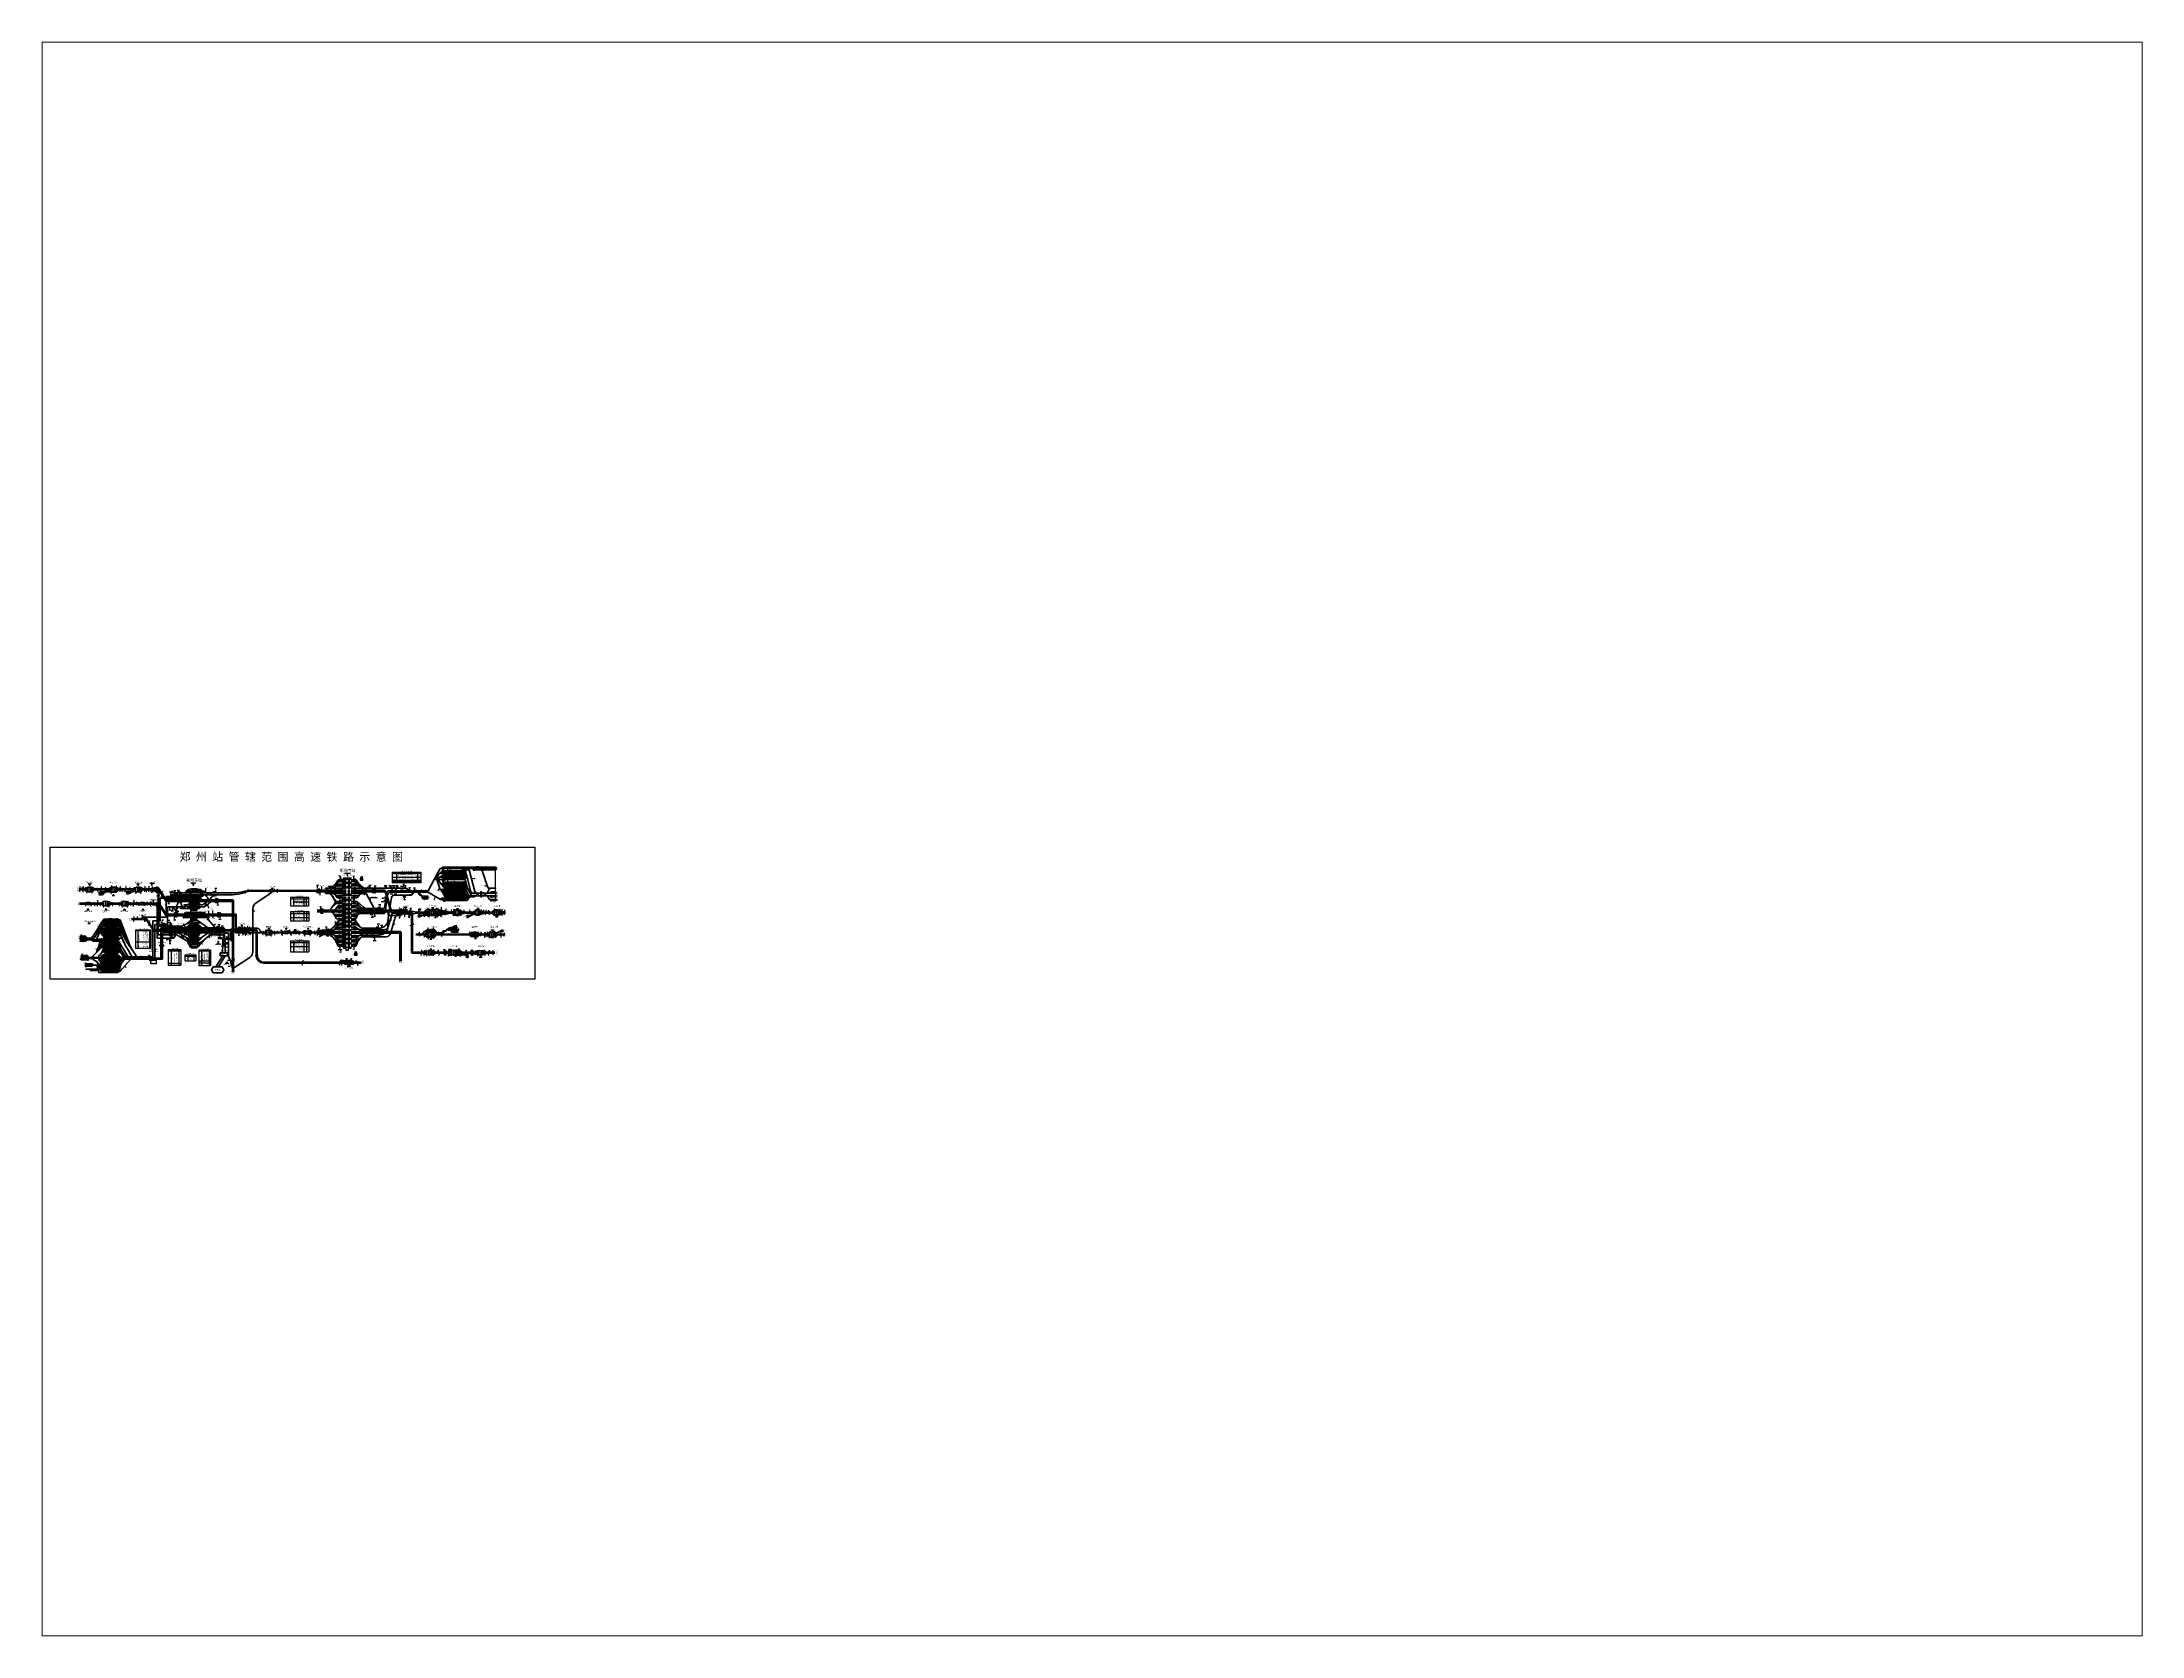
# Paper-space layout '布局1' of a CAD drawing. Header units: millimetres. Extents: x 26 to 231, y 20 to 176.
# The model-space entities are those that its viewports show. They can reach past a viewport. Long polylines and large blocks are cut down to what shows.
import ezdxf
from ezdxf.enums import TextEntityAlignment as Align

# ---------------------------------------------------------------- set-up
doc = ezdxf.new("R2010")
doc.units = ezdxf.units.MM
for name, pattern in [('ACAD_ISO10W100', [19, 12, -3, 1, -3]), ('DASHED', [0.75, 0.5, -0.25]), ('DASHED2', [0.375, 0.25, -0.125]), ('HIDDEN', [0.375, 0.25, -0.125]), ('HIDDEN2', [0.1875, 0.125, -0.0625]), ('虚线', [12, 10, -2])]:
    doc.linetypes.add(name, pattern=pattern)
for name, color, linetype in [('0设计线位', 1, 'Continuous'), ('1', 1, 'Continuous'), ('D0', 7, 'Continuous'), ('DIM_IDEN', 3, 'Continuous'), ('XSK3', 7, 'Continuous'), ('ZC_新建_标注', 7, 'Continuous'), ('ZC_新建_股道', 7, 'Continuous'), ('供电臂', 7, 'Continuous'), ('信号机', 7, 'Continuous'), ('信号机名称', 7, 'Continuous'), ('修改', 4, 'Continuous'), ('公里标', 7, 'Continuous'), ('动车所线路', 7, 'Continuous'), ('复核', 7, 'Continuous'), ('应答器', 7, 'Continuous'), ('标注', 7, 'Continuous'), ('站台', 7, 'Continuous'), ('车流方向', 7, 'Continuous'), ('道岔号', 7, 'Continuous')]:
    doc.layers.add(name, color=color, linetype=linetype)
doc.styles.add('Annotative', font='SimSun.ttf')
doc.styles.add('HORIZONTALGBCBIG', font='txt.shx', dxfattribs={"bigfont": 'gbcbig.shx'})
doc.styles.add('HZ', font='complex.shx', dxfattribs={"width": 0.75, "bigfont": 'gbcbig.shx'})
doc.styles.add('HZTXT', font='rs9.shx', dxfattribs={"width": 0.7, "bigfont": 'HZTXT.SHX'})
doc.styles.get("Standard").update_dxf_attribs({"font": 'SimSun.ttf'})
doc.styles.add('宋体', font='SimSun.ttf')
doc.styles.add('文字', font='rs9.shx', dxfattribs={"width": 0.75, "bigfont": 'hztxt.shx'})
doc.linetypes.add('ZIGZAG', pattern='A,0.00254,-5.08,[131,ltypeshp.shx,S=5.08,R=0,X=-5.08,Y=0],-10.16,[131,ltypeshp.shx,S=5.08,R=180,X=5.08,Y=0],-5.08', length=20.32254)

# ---------------------------------------------------------------- blocks, each defined once
blk = doc.blocks.new('A$C3C170638')
at = {"color": 0, "lineweight": -3}
for p, q in [((4, 4), (5, 5)), ((4, 4), (5, 5)), ((4, 4), (5, 5)), ((4, 4), (5, 5)), ((4, 4), (5, 5)), ((4, 4), (4, 5)), ((4, 4), (5, 4)), ((4, 4), (5, 4)), ((4, 4), (5, 4)), ((4, 3), (5, 4)), ((4, 3), (5, 4)), ((4, 3), (5, 4)), ((4, 3), (5, 4)), ((4, 3), (5, 4)), ((5, 3), (5, 4)), ((6, 3), (9, 5)), ((6, 3), (9, 5)), ((6, 3), (9, 5)), ((6, 4), (9, 5)), ((6, 4), (9, 5)), ((6, 4), (8, 5)), ((6, 4), (8, 5)), ((6, 4), (8, 5)), ((6, 4), (8, 5)), ((6, 4), (8, 5)), ((6, 4), (8, 5)), ((6, 4), (8, 5)), ((6, 5), (8, 5)), ((6, 5), (7, 5)), ((6, 5), (7, 5)), ((6, 3), (9, 5)), ((6, 3), (9, 5)), ((6, 3), (9, 4)), ((6, 3), (9, 4)), ((7, 3), (9, 4)), ((7, 3), (9, 4)), ((7, 3), (9, 4)), ((7, 3), (9, 4)), ((7, 3), (9, 4)), ((7, 3), (9, 4)), ((7, 3), (9, 4)), ((7, 3), (9, 3)), ((7, 3), (9, 3)), ((8, 3), (9, 3))]:
    blk.add_line(p, q, dxfattribs=at)
at = {"layer": '1', "color": 7, "lineweight": -3}
for p, q in [((0, 3), (0, 5)), ((0, 2), (0, 0))]:
    blk.add_line(p, q, dxfattribs=at)
at = {"layer": '1', "lineweight": -3}
for p, q in [((6, 5), (6, 6)), ((6, 3), (6, 2)), ((9, 5), (9, 6)), ((9, 2), (9, 3))]:
    blk.add_line(p, q, dxfattribs=at)
at = {"layer": '1', "color": 7, "lineweight": -3}
for radius in [1.5, 0.75]:
    blk.add_circle((2, 4), radius, dxfattribs=at)
at = {"layer": '1', "color": 4, "lineweight": -3}
for radius in [1.5, 0.75]:
    blk.add_circle((4, 4), radius, dxfattribs=at)
at = {"layer": '1', "color": 1, "lineweight": -3}
blk.add_circle((7, 4), 1.5, dxfattribs=at)
blk = doc.blocks.new('BD')
at = {"layer": '1', "color": 7}
for radius in [1.5, 0.75]:
    blk.add_circle((0, 0), radius, dxfattribs=at)
blk = doc.blocks.new('*X12')
at = {"color": 0}
for p, q in [((-1, -1), (1, 1)), ((-1, -1), (1, 1)), ((-1, -1), (1, 1)), ((-1, 0), (1, 1)), ((-1, 0), (1, 1)), ((-1, 0), (1, 1)), ((-1, 0), (1, 1)), ((-1, 0), (1, 1)), ((-1, 0), (1, 1)), ((-1, 0), (1, 1)), ((-1, 0), (0, 1)), ((-1, 0), (0, 1)), ((-1, 1), (0, 1)), ((-1, 1), (0, 1)), ((-1, 1), (0, 1)), ((-1, -1), (1, 1)), ((-1, -1), (1, 1)), ((-1, -1), (1, 0)), ((-1, -1), (1, 0)), ((-1, -1), (1, 0)), ((-1, -1), (1, 0)), ((-1, -1), (1, 0)), ((-1, -1), (1, 0)), ((-1, -1), (1, 0)), ((0, -1), (1, 0)), ((0, -1), (1, 0)), ((0, -1), (1, -1)), ((0, -1), (1, -1)), ((0, -1), (1, -1))]:
    blk.add_line(p, q, dxfattribs=at)
blk = doc.blocks.new('HDL')
at = {"layer": '1'}
for p, q in [((-1, 1), (-2, 2)), ((1, 1), (2, 2)), ((-1, -1), (-2, -2)), ((2, -2), (1, -1))]:
    blk.add_line(p, q, dxfattribs=at)
at = {"layer": '1', "color": 1}
blk.add_circle((0, 0), 1.5, dxfattribs=at)
at = {"layer": '1'}
blk.add_blockref('*X12', (0, 0), dxfattribs=at)
blk = doc.blocks.new('2xzla2')
at = {"layer": '1', "color": 7}
for p, q in [((0, 1), (0, -1)), ((0, -1), (0, -4))]:
    blk.add_line(p, q, dxfattribs=at)
at = {"layer": '1', "color": 7, "xscale": 0.9999997500000001, "yscale": 0.9999997500000001, "zscale": 0.9999997500000001}
blk.add_blockref('BD', (-4, -3), dxfattribs=at)
at = {"layer": '1', "color": 7, "rotation": 180}
blk.add_blockref('HDL', (-1, -3), dxfattribs=at)
blk = doc.blocks.new('A$C01337755')
at = {"color": 0, "lineweight": -3}
for p, q in [((6, 3), (9, 5)), ((6, 3), (9, 5)), ((6, 3), (9, 5)), ((6, 4), (9, 5)), ((6, 4), (9, 5)), ((6, 4), (8, 5)), ((6, 4), (8, 5)), ((6, 4), (8, 5)), ((6, 4), (8, 5)), ((6, 4), (8, 5)), ((6, 4), (8, 5)), ((6, 4), (8, 5)), ((6, 5), (8, 5)), ((6, 5), (7, 5)), ((6, 5), (7, 5)), ((6, 3), (9, 5)), ((6, 3), (9, 5)), ((6, 3), (9, 4)), ((6, 3), (9, 4)), ((7, 3), (9, 4)), ((7, 3), (9, 4)), ((7, 3), (9, 4)), ((7, 3), (9, 4)), ((7, 3), (9, 4)), ((7, 3), (9, 4)), ((7, 3), (9, 4)), ((7, 3), (9, 3)), ((7, 2), (9, 3)), ((8, 3), (9, 3))]:
    blk.add_line(p, q, dxfattribs=at)
at = {"layer": '1', "color": 7, "lineweight": -3}
for p, q in [((0, 2), (0, 5)), ((0, 2), (0, 0)), ((6, 5), (3, 3)), ((3, 5), (6, 3))]:
    blk.add_line(p, q, dxfattribs=at)
at = {"layer": '1', "lineweight": -3}
for p, q in [((6, 5), (6, 6)), ((6, 3), (6, 2)), ((9, 5), (9, 6)), ((9, 2), (9, 3))]:
    blk.add_line(p, q, dxfattribs=at)
at = {"layer": '1', "color": 7, "lineweight": -3}
for centre, radius in [((2, 4), 1.5), ((2, 4), 0.75), ((4, 4), 1.5)]:
    blk.add_circle(centre, radius, dxfattribs=at)
at = {"layer": '1', "color": 1, "lineweight": -3}
blk.add_circle((7, 4), 1.5, dxfattribs=at)
blk = doc.blocks.new('BSQA')
at = {"layer": '1', "color": 7, "lineweight": -3}
blk.add_circle((0, 0), 0.35, dxfattribs=at)
blk = doc.blocks.new('DC')
at = {"layer": '1', "color": 1}
for p, q in [((-1, 1), (-1, 0)), ((-1, 1), (2, 1)), ((-1, 0.87), (2, 0.87)), ((-1, 0.75), (2, 0.75)), ((-1, 0.62), (2, 0.62)), ((-1, 0.5), (2, 0.5)), ((-1, 0.37), (2, 0.37)), ((-1, 0.25), (2, 0.25)), ((-1, 0.12), (2, 0.12)), ((-1, 0), (2, 0)), ((2, 0), (2, 1))]:
    blk.add_line(p, q, dxfattribs=at)
blk = doc.blocks.new('dc4')
at = {"layer": '1'}
blk.add_line((1.4, -0.7), (-1.4, -0.7), dxfattribs=at)
at = {"layer": '1', "xscale": 0.7, "yscale": 0.7, "zscale": 0.7, "rotation": 180}
blk.add_blockref('DC', (0, 0), dxfattribs=at)
blk = doc.blocks.new('DC3')
at = {"layer": '1'}
blk.add_line((-1.4, 0.7), (1.4, 0.7), dxfattribs=at)
at = {"layer": '1', "xscale": 0.7, "yscale": 0.7, "zscale": 0.7}
blk.add_blockref('DC', (0, 0), dxfattribs=at)
blk = doc.blocks.new('*X32')
at = {"color": 0}
for p, q in [((-1, 0), (1, 1)), ((-1, 0), (0, 1)), ((-1, 0), (0, 1)), ((-1, 0), (0, 1)), ((-1, 0), (0, 1)), ((-1, 0), (0, 1)), ((-1, 0), (1, 0)), ((-1, 0), (1, 0)), ((-1, 0), (1, 0)), ((-1, -1), (1, 0)), ((0, -1), (1, 0)), ((0, -1), (1, 0)), ((0, -1), (1, 0)), ((0, -1), (1, 0)), ((0, -1), (1, 0))]:
    blk.add_line(p, q, dxfattribs=at)
blk = doc.blocks.new('ADL')
at = {"layer": '1', "color": 4}
for p, q in [((-1, 1), (-2, 2)), ((1, 1), (2, 2)), ((-2, -2), (-1, -1)), ((2, -2), (1, -1))]:
    blk.add_line(p, q, dxfattribs=at)
for radius in [1.5, 0.75]:
    blk.add_circle((0, 0), radius, dxfattribs=at)
blk.add_blockref('*X32', (0, 0), dxfattribs=at)
blk = doc.blocks.new('2XZLA1')
at = {"layer": '1', "color": 7}
for p, q in [((0, -1), (0, 1)), ((0, -1.5), (0, -4.5))]:
    blk.add_line(p, q, dxfattribs=at)
for name, p in [('BD', (-4.5, -3)), ('ADL', (-1.5, -3))]:
    blk.add_blockref(name, p, dxfattribs=at)
blk = doc.blocks.new('7DD')
at = {"layer": '1', "color": 1}
for p, q in [((0, 2), (-2.01, 2)), ((0, -2), (0, 2))]:
    blk.add_line(p, q, dxfattribs=at)
blk = doc.blocks.new('2syla1')
at = {"layer": '1', "color": 7}
for p, q in [((0, 1.5), (0, 4.5)), ((0, 1), (0, -1))]:
    blk.add_line(p, q, dxfattribs=at)
at = {"layer": '1', "color": 7, "rotation": 180}
for name, p in [('ADL', (1.5, 3)), ('BD', (4.5, 3))]:
    blk.add_blockref(name, p, dxfattribs=at)
blk = doc.blocks.new('2xzlg2')
at = {"color": 0, "lineweight": -3}
for p, q in [((-5, -2), (-8, -3)), ((-5, -2), (-8, -3)), ((-6, -2), (-7, -2)), ((-5, -2), (-7, -4)), ((-5, -2), (-7, -4)), ((-5, -2), (-7, -4)), ((-5, -2), (-7, -4)), ((-5, -2), (-7, -4)), ((-5, -2), (-7, -3)), ((-5, -2), (-7, -3)), ((-5, -2), (-7, -3)), ((-5, -2), (-8, -3)), ((-5, -2), (-8, -3)), ((-6, -2), (-7, -3)), ((-6, -2), (-7, -3)), ((-6, -2), (-7, -2)), ((-6, -2), (-7, -2)), ((-5, -3), (-7, -4)), ((-5, -3), (-7, -4)), ((-5, -3), (-7, -4)), ((-5, -3), (-7, -4)), ((-5, -3), (-7, -4)), ((-5, -3), (-7, -4)), ((-5, -3), (-7, -4)), ((-5, -3), (-6, -4)), ((-5, -3), (-6, -4)), ((-5, -4), (-6, -4)), ((-5, -4), (-6, -5)), ((-5, -4), (-6, -4))]:
    blk.add_line(p, q, dxfattribs=at)
at = {"layer": '1', "color": 7, "lineweight": -3}
for p, q in [((0, 1), (0, -1)), ((0, -3), (-5, -3)), ((0, -2), (0, -5))]:
    blk.add_line(p, q, dxfattribs=at)
at = {"layer": '1', "lineweight": -3}
for p, q in [((-8, -1), (-7, -2)), ((-7, -4), (-8, -5)), ((-5, -2), (-4, -1)), ((-5, -4), (-4, -5))]:
    blk.add_line(p, q, dxfattribs=at)
at = {"layer": '1', "color": 7, "lineweight": -3}
for radius in [1.5, 0.75]:
    blk.add_circle((-9, -3), radius, dxfattribs=at)
at = {"layer": '1', "color": 1, "lineweight": -3}
blk.add_circle((-6, -3), 1.5, dxfattribs=at)
blk = doc.blocks.new('A$C6B4550D8')
at = {"color": 7, "linetype": 'Continuous', "lineweight": -3}
for p, q in [((0, 11), (0, 3)), ((0, 5), (4, 5))]:
    blk.add_line(p, q, dxfattribs=at)
at = {"color": 1, "lineweight": -3}
for p, q in [((12, 6), (14, 7)), ((12, 6), (15, 7)), ((12, 5), (15, 7)), ((12, 5), (15, 7)), ((12, 5), (15, 7)), ((12, 5), (15, 7)), ((12, 5), (15, 7)), ((12, 5), (16, 7)), ((12, 5), (16, 6)), ((12, 4), (16, 6)), ((12, 4), (16, 6)), ((12, 4), (16, 6)), ((13, 6), (14, 7)), ((13, 6), (14, 7)), ((13, 4), (16, 6)), ((13, 4), (16, 6)), ((13, 4), (16, 6)), ((13, 4), (16, 6)), ((13, 4), (16, 6)), ((13, 3), (16, 5)), ((13, 3), (16, 5)), ((13, 3), (16, 5)), ((13, 3), (16, 5)), ((13, 3), (16, 5)), ((14, 3), (16, 5)), ((14, 3), (16, 4)), ((14, 3), (16, 4)), ((14, 3), (16, 4)), ((15, 3), (16, 4))]:
    blk.add_line(p, q, dxfattribs=at)
at = {"layer": '1', "color": 2, "lineweight": -3}
for p, q in [((2, 11), (0, 8)), ((3, 11), (1, 8)), ((4, 10), (2, 7)), ((10, 11), (8, 8)), ((11, 11), (9, 8)), ((12, 10), (10, 7))]:
    blk.add_line(p, q, dxfattribs=at)
at = {"layer": '1', "color": 7, "lineweight": -3}
for p, q in [((0, 0), (0, 3)), ((5, 10), (8, 8)), ((8, 10), (5, 8)), ((9, 6), (12, 4)), ((12, 6), (9, 4))]:
    blk.add_line(p, q, dxfattribs=at)
at = {"layer": '1', "color": 1, "lineweight": -3}
for p, q in [((13, 6), (12, 8)), ((16, 6), (17, 8))]:
    blk.add_line(p, q, dxfattribs=at)
at = {"layer": '1', "lineweight": -3}
for p, q in [((13, 4), (12, 2)), ((17, 2), (16, 4))]:
    blk.add_line(p, q, dxfattribs=at)
at = {"layer": '1', "color": 2, "lineweight": -3}
for centre in [(2, 9), (10, 9)]:
    blk.add_circle(centre, 2, dxfattribs=at)
at = {"layer": '1', "color": 7, "lineweight": -3}
for centre, radius in [((6, 9), 2), ((6, 5), 2), ((6, 5), 1), ((10, 5), 2)]:
    blk.add_circle(centre, radius, dxfattribs=at)
at = {"layer": '1', "color": 3, "lineweight": -3}
blk.add_circle((14, 9), 2, dxfattribs=at)
at = {"layer": '1', "color": 1, "lineweight": -3}
blk.add_circle((14, 5), 2, dxfattribs=at)
blk = doc.blocks.new('LD')
at = {"layer": '1', "color": 3}
blk.add_circle((0, 0), 1.5, dxfattribs=at)
blk = doc.blocks.new('UD')
at = {"layer": '1', "color": 2}
for p, q in [((0.1149, 1.4857), (-1.3549, -0.6305)), ((0.8607, 1.2175), (-0.8771, -1.2175)), ((1.3386, 0.6378), (-0.1312, -1.4784))]:
    blk.add_line(p, q, dxfattribs=at)
blk.add_circle((0, 0), 1.5, dxfattribs=at)
blk = doc.blocks.new('JYJ')
at = {"layer": '1', "color": 1}
blk.add_line((0, 1), (0, -1), dxfattribs=at)
blk = doc.blocks.new('A$C15771923')
at = {"layer": '1', "color": 7, "lineweight": -3}
for p, q in [((0, 1), (0, 3)), ((0, 2), (4, 2)), ((5, 4), (4, 2)), ((4, 2), (5, 0)), ((7, 2), (5, 4)), ((5, 0), (7, 2))]:
    blk.add_line(p, q, dxfattribs=at)
blk = doc.blocks.new('A$C678E5E8B')
at = {"color": 1, "lineweight": -3}
for p, q in [((6, 6), (7, 6)), ((6, 6), (7, 6)), ((6, 5), (8, 6)), ((6, 5), (8, 6)), ((6, 5), (8, 6)), ((6, 5), (8, 6)), ((6, 5), (8, 6)), ((6, 5), (8, 6)), ((6, 5), (8, 6)), ((6, 5), (8, 6)), ((6, 4), (9, 6)), ((6, 4), (9, 6)), ((6, 4), (9, 6)), ((6, 4), (9, 6)), ((6, 4), (9, 6)), ((6, 4), (9, 5)), ((6, 4), (9, 5)), ((6, 4), (9, 5)), ((6, 4), (9, 5)), ((7, 3), (9, 5)), ((7, 3), (9, 5)), ((7, 4), (9, 5)), ((7, 4), (9, 5)), ((7, 4), (9, 5)), ((7, 4), (9, 5)), ((7, 3), (9, 4)), ((7, 3), (9, 4)), ((8, 3), (9, 4)), ((7, 3), (9, 4))]:
    blk.add_line(p, q, dxfattribs=at)
at = {"layer": '1', "color": 7, "lineweight": -3}
for p, q in [((0, 3), (0, 6)), ((0, 0), (0, 3)), ((9, 6), (12, 4)), ((12, 6), (9, 4))]:
    blk.add_line(p, q, dxfattribs=at)
at = {"layer": '1', "color": 2, "lineweight": -3}
for p, q in [((5, 6), (3, 4)), ((5, 6), (4, 4)), ((6, 5), (4, 3)), ((14, 6), (12, 4)), ((14, 6), (13, 4)), ((15, 5), (13, 3))]:
    blk.add_line(p, q, dxfattribs=at)
at = {"layer": '1', "color": 1, "lineweight": -3}
for p, q in [((7, 6), (6, 7)), ((9, 6), (10, 7))]:
    blk.add_line(p, q, dxfattribs=at)
at = {"layer": '1', "lineweight": -3}
for p, q in [((6, 4), (6, 3)), ((9, 3), (9, 4))]:
    blk.add_line(p, q, dxfattribs=at)
at = {"layer": '1', "color": 7, "lineweight": -3}
for radius in [1.5, 0.75]:
    blk.add_circle((1, 5), radius, dxfattribs=at)
at = {"layer": '1', "color": 2, "lineweight": -3}
for centre in [(4, 5), (13, 5)]:
    blk.add_circle(centre, 1.5, dxfattribs=at)
at = {"layer": '1', "color": 1, "lineweight": -3}
blk.add_circle((7, 5), 1.5, dxfattribs=at)
at = {"layer": '1', "color": 3, "lineweight": -3}
blk.add_circle((10, 5), 1.5, dxfattribs=at)
blk = doc.blocks.new('A$C27737F48')
at = {"color": 0, "lineweight": -3}
for p, q in [((3, 4), (0, 3)), ((3, 4), (0, 3)), ((3, 4), (0, 3)), ((3, 4), (0, 3)), ((3, 4), (0, 3)), ((2, 4), (0, 3)), ((2, 5), (1, 4)), ((3, 4), (1, 2)), ((3, 4), (1, 2)), ((3, 4), (1, 2)), ((3, 4), (1, 2)), ((3, 4), (1, 2)), ((3, 4), (1, 3)), ((3, 4), (1, 3)), ((2, 4), (1, 3)), ((2, 4), (1, 4)), ((2, 4), (1, 4)), ((3, 3), (1, 2)), ((3, 3), (1, 2)), ((3, 3), (1, 2)), ((3, 3), (1, 2)), ((3, 3), (1, 2)), ((3, 3), (1, 2)), ((3, 3), (1, 2)), ((3, 3), (1, 2)), ((3, 3), (2, 2)), ((3, 2), (2, 2)), ((3, 2), (2, 1)), ((3, 2), (2, 2))]:
    blk.add_line(p, q, dxfattribs=at)
at = {"color": 7}
for p, q in [((9, 6), (9, 0)), ((11, 6), (9, 6)), ((9, 0), (11, 0)), ((11, 0), (11, 6))]:
    blk.add_line(p, q, dxfattribs=at)
at = {"layer": '1', "lineweight": -3}
for p, q in [((0, 5), (1, 4)), ((1, 2), (0, 1)), ((3, 4), (4, 5)), ((3, 2), (4, 1))]:
    blk.add_line(p, q, dxfattribs=at)
at = {"layer": '1', "color": 2, "lineweight": -3}
for p, q in [((4, 2), (6, 4)), ((4, 2), (5, 4)), ((5, 2), (6, 4))]:
    blk.add_line(p, q, dxfattribs=at)
at = {"layer": '1', "color": 7, "lineweight": -3}
blk.add_line((11, 7), (11, 9), dxfattribs=at)
at = {"layer": '1', "color": 1, "lineweight": -3}
blk.add_circle((2, 3), 1.5, dxfattribs=at)
at = {"layer": '1', "color": 2, "lineweight": -3}
blk.add_circle((5, 3), 1.5, dxfattribs=at)
at = {"layer": '1', "color": 7, "lineweight": -3}
for radius in [1.5, 0.75]:
    blk.add_circle((8, 3), radius, dxfattribs=at)
at = {"layer": '1', "color": 7, "xscale": 1.999499999999211, "yscale": 1.999499999999211, "zscale": 1.999499999999211, "rotation": 90.23488360277092}
for p in [(10, 5), (10, 3), (10, 1)]:
    blk.add_blockref('BSQA', p, dxfattribs=at)
blk = doc.blocks.new('qxjyj')
at = {"layer": '1', "color": 1}
blk.add_line((0, 1.6), (0, -1.6), dxfattribs=at)
blk.add_circle((-0.01, 0), 1.6, dxfattribs=at)
blk = doc.blocks.new('*X90')
at = {"color": 0}
for p, q in [((-1, -1), (1, 1)), ((-1, -1), (1, 1)), ((-1, -1), (1, 1)), ((-1, 0), (1, 1)), ((-1, 0), (1, 1)), ((-1, 0), (1, 1)), ((-1, 0), (1, 1)), ((-1, 0), (1, 1)), ((-1, 0), (1, 1)), ((-1, 0), (1, 1)), ((-1, 0), (0, 1)), ((-1, 0), (0, 1)), ((-1, 1), (0, 1)), ((-1, 1), (0, 1)), ((-1, 1), (0, 1)), ((-1, -1), (1, 1)), ((-1, -1), (1, 1)), ((-1, -1), (1, 0)), ((-1, -1), (1, 0)), ((-1, -1), (1, 0)), ((-1, -1), (1, 0)), ((-1, -1), (1, 0)), ((-1, -1), (1, 0)), ((-1, -1), (1, 0)), ((0, -1), (1, 0)), ((0, -1), (1, 0)), ((0, -1), (1, -1)), ((0, -1), (1, -1)), ((0, -1), (1, -1))]:
    blk.add_line(p, q, dxfattribs=at)
blk = doc.blocks.new('KZ_C')
at = {"layer": '1', "color": 7}
for p, q in [((0, 4), (0, 6)), ((0, 4), (0, 2)), ((0, 4), (0, 2)), ((0, -1), (0, 1))]:
    blk.add_line(p, q, dxfattribs=at)
at = {"layer": '1', "color": 3}
blk.add_circle((6, 4), 2, dxfattribs=at)
at = {"layer": '1', "color": 1}
blk.add_circle((10, 4), 1.95, dxfattribs=at)
at = {"layer": '1', "color": 7, "xscale": 1.33333333333303, "yscale": 1.33333333333303, "zscale": 1.33333333333303, "rotation": 180}
blk.add_blockref('BD', (2, 4), dxfattribs=at)
at = {"layer": '1', "xscale": 1.333300000000236, "yscale": 1.333300000000236, "zscale": 1.333300000000236}
blk.add_blockref('*X90', (10, 4), dxfattribs=at)
blk = doc.blocks.new('lc')
at = {"layer": '1', "color": 7}
for p, q in [((-20, 13.5), (20, 13.5)), ((0, -1.5), (0, 13.5))]:
    blk.add_line(p, q, dxfattribs=at)
blk = doc.blocks.new('XFYB1')
at = {"layer": '1', "color": 7}
for p, q in [((0, -2), (0, -3)), ((3, -2), (3, -3)), ((9, -2), (9, -3))]:
    blk.add_line(p, q, dxfattribs=at)
at = {"layer": '1', "color": 2}
blk.add_line((5, -2), (7, -3), dxfattribs=at)
at = {"layer": 'XSK3', "color": 2}
for p, q in [((0, -3), (3, -3)), ((9, -2), (3, -2)), ((3, -3), (9, -3))]:
    blk.add_line(p, q, dxfattribs=at)
blk = doc.blocks.new('DFRE')
at = {"color": 7, "linetype": 'Continuous'}
for p, q in [((258, 165), (258, 157)), ((258, 159), (262, 159))]:
    blk.add_line(p, q, dxfattribs=at)
at = {"color": 1}
for p, q in [((270, 159), (273, 161)), ((270, 159), (273, 161)), ((270, 159), (273, 161)), ((270, 159), (273, 161)), ((270, 159), (273, 161)), ((270, 159), (273, 161)), ((270, 160), (272, 161)), ((270, 160), (272, 161)), ((270, 160), (272, 161)), ((270, 160), (272, 161)), ((270, 158), (274, 160)), ((270, 158), (274, 160)), ((270, 158), (274, 160)), ((270, 158), (273, 160)), ((270, 159), (273, 160)), ((270, 158), (274, 160)), ((270, 158), (274, 160)), ((270, 158), (274, 160)), ((271, 158), (274, 160)), ((271, 158), (274, 159)), ((271, 157), (274, 159)), ((271, 157), (274, 159)), ((271, 157), (274, 159)), ((271, 157), (274, 159)), ((271, 157), (274, 159)), ((272, 157), (274, 158)), ((272, 157), (274, 158)), ((272, 157), (274, 158)), ((272, 157), (274, 158))]:
    blk.add_line(p, q, dxfattribs=at)
at = {"layer": '1', "color": 2}
for p, q in [((260, 165), (258, 162)), ((261, 165), (259, 162)), ((262, 164), (260, 161)), ((268, 165), (266, 162)), ((269, 165), (267, 162)), ((270, 164), (268, 161))]:
    blk.add_line(p, q, dxfattribs=at)
at = {"layer": '1', "color": 7}
for p, q in [((258, 154), (258, 156)), ((265, 165), (262, 162)), ((262, 165), (265, 162)), ((269, 160), (267, 158)), ((267, 160), (269, 158))]:
    blk.add_line(p, q, dxfattribs=at)
at = {"layer": '1', "color": 2}
for centre in [(260, 163), (268, 163)]:
    blk.add_circle(centre, 2, dxfattribs=at)
at = {"layer": '1', "color": 7}
for centre, radius in [((264, 163), 2), ((264, 159), 2), ((264, 159), 1), ((268, 159), 2)]:
    blk.add_circle(centre, radius, dxfattribs=at)
at = {"layer": '1', "color": 3}
blk.add_circle((272, 163), 2, dxfattribs=at)
at = {"layer": '1', "color": 1}
blk.add_circle((272, 159), 2, dxfattribs=at)
blk = doc.blocks.new('*X203')
at = {"color": 0}
for p, q in [((-1, -1), (1, 1)), ((-1, -1), (1, 1)), ((-1, -1), (1, 1)), ((-1, 0), (1, 1)), ((-1, 0), (1, 1)), ((-1, 0), (1, 1)), ((-1, 0), (1, 1)), ((-1, 0), (1, 1)), ((-1, 0), (1, 1)), ((-1, 0), (1, 1)), ((-1, 0), (0, 1)), ((-1, 0), (0, 1)), ((-1, 1), (0, 1)), ((-1, 1), (0, 1)), ((-1, 1), (0, 1)), ((-1, -1), (1, 1)), ((-1, -1), (1, 1)), ((-1, -1), (1, 0)), ((-1, -1), (1, 0)), ((-1, -1), (1, 0)), ((-1, -1), (1, 0)), ((-1, -1), (1, 0)), ((-1, -1), (1, 0)), ((-1, -1), (1, 0)), ((0, -1), (1, 0)), ((0, -1), (1, 0)), ((0, -1), (1, -1)), ((0, -1), (1, -1)), ((0, -1), (1, -1))]:
    blk.add_line(p, q, dxfattribs=at)
blk = doc.blocks.new('FD')
at = {"layer": '1', "color": 7}
for p, q in [((-1, 1), (1, -1)), ((1, 1), (-1, -1))]:
    blk.add_line(p, q, dxfattribs=at)
blk.add_circle((0, 0), 1.5, dxfattribs=at)
blk = doc.blocks.new('*X9')
at = {"color": 0}
for p, q in [((0, -4), (0, -3)), ((0, -4), (0, -3)), ((0, -4), (0, -3)), ((0, -4), (0, -3)), ((0, -3), (0, -3)), ((0, -4), (0, -4)), ((0, -4), (0, -4)), ((0, -4), (0, -4)), ((0, -4), (0, -4)), ((0, -4), (0, -4))]:
    blk.add_line(p, q, dxfattribs=at)
blk = doc.blocks.new('xhlx')
at = {"layer": '1', "color": 7}
for p, q in [((-5, 0), (-5, -6)), ((5, 0), (-5, 0)), ((3.0134, -2.9333), (4.9907, 0.0121)), ((5, -6), (5, 0)), ((-5, -6), (5, -6)), ((-2.9859, -2.9333), (-4.9961, -0.004)), ((-2.9859, -2.9172), (-4.9961, -5.9914)), ((-3, -2.9238), (3, -2.9238)), ((-2.4822, -1.0402), (2.4123, -1.0402)), ((3.0134, -2.9172), (4.9907, -6.0075))]:
    blk.add_line(p, q, dxfattribs=at)
blk.add_circle((0, -4.7601), 0.5, dxfattribs=at)
blk.add_blockref('*X9', (0, -1.0101), dxfattribs=at)
blk = doc.blocks.new('*X96')
at = {"color": 0}
for p, q in [((-1, -1), (1, 1)), ((-1, -1), (1, 1)), ((-1, -1), (1, 1)), ((-1, 0), (1, 1)), ((-1, 0), (1, 1)), ((-1, 0), (1, 1)), ((-1, 0), (1, 1)), ((-1, 0), (1, 1)), ((-1, 0), (1, 1)), ((-1, 0), (1, 1)), ((-1, 0), (0, 1)), ((-1, 0), (0, 1)), ((-1, 1), (0, 1)), ((-1, 1), (0, 1)), ((-1, 1), (0, 1)), ((-1, -1), (1, 1)), ((-1, -1), (1, 1)), ((-1, -1), (1, 0)), ((-1, -1), (1, 0)), ((-1, -1), (1, 0)), ((-1, -1), (1, 0)), ((-1, -1), (1, 0)), ((-1, -1), (1, 0)), ((-1, -1), (1, 0)), ((0, -1), (1, 0)), ((0, -1), (1, 0)), ((0, -1), (1, -1)), ((0, -1), (1, -1)), ((0, -1), (1, -1))]:
    blk.add_line(p, q, dxfattribs=at)
blk = doc.blocks.new('*X97')
at = {"color": 0}
for p, q in [((-1, -1), (1, 1)), ((-1, -1), (1, 1)), ((-1, -1), (1, 1)), ((-1, 0), (1, 1)), ((-1, 0), (1, 1)), ((-1, 0), (1, 1)), ((-1, 0), (1, 1)), ((-1, 0), (1, 1)), ((-1, 0), (1, 1)), ((-1, 0), (1, 1)), ((-1, 0), (0, 1)), ((-1, 0), (0, 1)), ((-1, 1), (0, 1)), ((-1, 1), (0, 1)), ((-1, 1), (0, 1)), ((-1, -1), (1, 1)), ((-1, -1), (1, 1)), ((-1, -1), (1, 0)), ((-1, -1), (1, 0)), ((-1, -1), (1, 0)), ((-1, -1), (1, 0)), ((-1, -1), (1, 0)), ((-1, -1), (1, 0)), ((-1, -1), (1, 0)), ((0, -1), (1, 0)), ((0, -1), (1, 0)), ((0, -1), (1, -1)), ((0, -1), (1, -1)), ((0, -1), (1, -1))]:
    blk.add_line(p, q, dxfattribs=at)
blk = doc.blocks.new('*X99')
at = {"color": 0}
for p, q in [((-1, -1), (1, 1)), ((-1, -1), (1, 1)), ((-1, -1), (1, 1)), ((-1, 0), (1, 1)), ((-1, 0), (1, 1)), ((-1, 0), (1, 1)), ((-1, 0), (1, 1)), ((-1, 0), (1, 1)), ((-1, 0), (1, 1)), ((-1, 0), (1, 1)), ((-1, 0), (0, 1)), ((-1, 0), (0, 1)), ((-1, 1), (0, 1)), ((-1, 1), (0, 1)), ((-1, 1), (0, 1)), ((-1, -1), (1, 1)), ((-1, -1), (1, 1)), ((-1, -1), (1, 0)), ((-1, -1), (1, 0)), ((-1, -1), (1, 0)), ((-1, -1), (1, 0)), ((-1, -1), (1, 0)), ((-1, -1), (1, 0)), ((-1, -1), (1, 0)), ((0, -1), (1, 0)), ((0, -1), (1, 0)), ((0, -1), (1, -1)), ((0, -1), (1, -1)), ((0, -1), (1, -1))]:
    blk.add_line(p, q, dxfattribs=at)
blk = doc.blocks.new('*X98')
at = {"color": 0}
for p, q in [((-1, -1), (1, 1)), ((-1, -1), (1, 1)), ((-1, -1), (1, 1)), ((-1, 0), (1, 1)), ((-1, 0), (1, 1)), ((-1, 0), (1, 1)), ((-1, 0), (1, 1)), ((-1, 0), (1, 1)), ((-1, 0), (1, 1)), ((-1, 0), (1, 1)), ((-1, 0), (0, 1)), ((-1, 0), (0, 1)), ((-1, 1), (0, 1)), ((-1, 1), (0, 1)), ((-1, 1), (0, 1)), ((-1, -1), (1, 1)), ((-1, -1), (1, 1)), ((-1, -1), (1, 0)), ((-1, -1), (1, 0)), ((-1, -1), (1, 0)), ((-1, -1), (1, 0)), ((-1, -1), (1, 0)), ((-1, -1), (1, 0)), ((-1, -1), (1, 0)), ((0, -1), (1, 0)), ((0, -1), (1, 0)), ((0, -1), (1, -1)), ((0, -1), (1, -1)), ((0, -1), (1, -1))]:
    blk.add_line(p, q, dxfattribs=at)
blk = doc.blocks.new('*X116')
at = {"color": 0}
for p, q in [((0, -4), (0, -3)), ((0, -4), (0, -3)), ((0, -4), (0, -3)), ((0, -4), (0, -3)), ((0, -3), (0, -3)), ((0, -4), (0, -4)), ((0, -4), (0, -4)), ((0, -4), (0, -4)), ((0, -4), (0, -4)), ((0, -4), (0, -4))]:
    blk.add_line(p, q, dxfattribs=at)
blk = doc.blocks.new('XHSX')
at = {"layer": '1', "color": 7}
for p, q in [((-5, 0), (-5, -6)), ((5, 0), (-5, 0)), ((5, -6), (5, 0)), ((-5, -6), (5, -6)), ((-3, -1.75), (3, -1.75))]:
    blk.add_line(p, q, dxfattribs=at)
blk.add_circle((0, -3.75), 0.5, dxfattribs=at)
blk.add_blockref('*X116', (0, 0), dxfattribs=at)
blk = doc.blocks.new('*X119')
at = {"color": 0}
for p, q in [((-1, -1), (1, 1)), ((-1, -1), (1, 1)), ((-1, -1), (1, 1)), ((-1, 0), (1, 1)), ((-1, 0), (1, 1)), ((-1, 0), (1, 1)), ((-1, 0), (1, 1)), ((-1, 0), (1, 1)), ((-1, 0), (1, 1)), ((-1, 0), (1, 1)), ((-1, 0), (0, 1)), ((-1, 0), (0, 1)), ((-1, 1), (0, 1)), ((-1, 1), (0, 1)), ((-1, 1), (0, 1)), ((-1, -1), (1, 1)), ((-1, -1), (1, 1)), ((-1, -1), (1, 0)), ((-1, -1), (1, 0)), ((-1, -1), (1, 0)), ((-1, -1), (1, 0)), ((-1, -1), (1, 0)), ((-1, -1), (1, 0)), ((-1, -1), (1, 0)), ((0, -1), (1, 0)), ((0, -1), (1, 0)), ((0, -1), (1, -1)), ((0, -1), (1, -1)), ((0, -1), (1, -1))]:
    blk.add_line(p, q, dxfattribs=at)
blk = doc.blocks.new('*X120')
at = {"color": 0}
for p, q in [((-1, -1), (1, 1)), ((-1, -1), (1, 1)), ((-1, -1), (1, 1)), ((-1, 0), (1, 1)), ((-1, 0), (1, 1)), ((-1, 0), (1, 1)), ((-1, 0), (1, 1)), ((-1, 0), (1, 1)), ((-1, 0), (1, 1)), ((-1, 0), (1, 1)), ((-1, 0), (0, 1)), ((-1, 0), (0, 1)), ((-1, 1), (0, 1)), ((-1, 1), (0, 1)), ((-1, 1), (0, 1)), ((-1, -1), (1, 1)), ((-1, -1), (1, 1)), ((-1, -1), (1, 0)), ((-1, -1), (1, 0)), ((-1, -1), (1, 0)), ((-1, -1), (1, 0)), ((-1, -1), (1, 0)), ((-1, -1), (1, 0)), ((-1, -1), (1, 0)), ((0, -1), (1, 0)), ((0, -1), (1, 0)), ((0, -1), (1, -1)), ((0, -1), (1, -1)), ((0, -1), (1, -1))]:
    blk.add_line(p, q, dxfattribs=at)
blk = doc.blocks.new('*X122')
at = {"color": 0}
for p, q in [((-1, -1), (1, 1)), ((-1, -1), (1, 1)), ((-1, -1), (1, 1)), ((-1, 0), (1, 1)), ((-1, 0), (1, 1)), ((-1, 0), (1, 1)), ((-1, 0), (1, 1)), ((-1, 0), (1, 1)), ((-1, 0), (1, 1)), ((-1, 0), (1, 1)), ((-1, 0), (0, 1)), ((-1, 0), (0, 1)), ((-1, 1), (0, 1)), ((-1, 1), (0, 1)), ((-1, 1), (0, 1)), ((-1, -1), (1, 1)), ((-1, -1), (1, 1)), ((-1, -1), (1, 0)), ((-1, -1), (1, 0)), ((-1, -1), (1, 0)), ((-1, -1), (1, 0)), ((-1, -1), (1, 0)), ((-1, -1), (1, 0)), ((-1, -1), (1, 0)), ((0, -1), (1, 0)), ((0, -1), (1, 0)), ((0, -1), (1, -1)), ((0, -1), (1, -1)), ((0, -1), (1, -1))]:
    blk.add_line(p, q, dxfattribs=at)
blk = doc.blocks.new('*X121')
at = {"color": 0}
for p, q in [((-1, -1), (1, 1)), ((-1, -1), (1, 1)), ((-1, -1), (1, 1)), ((-1, 0), (1, 1)), ((-1, 0), (1, 1)), ((-1, 0), (1, 1)), ((-1, 0), (1, 1)), ((-1, 0), (1, 1)), ((-1, 0), (1, 1)), ((-1, 0), (1, 1)), ((-1, 0), (0, 1)), ((-1, 0), (0, 1)), ((-1, 1), (0, 1)), ((-1, 1), (0, 1)), ((-1, 1), (0, 1)), ((-1, -1), (1, 1)), ((-1, -1), (1, 1)), ((-1, -1), (1, 0)), ((-1, -1), (1, 0)), ((-1, -1), (1, 0)), ((-1, -1), (1, 0)), ((-1, -1), (1, 0)), ((-1, -1), (1, 0)), ((-1, -1), (1, 0)), ((0, -1), (1, 0)), ((0, -1), (1, 0)), ((0, -1), (1, -1)), ((0, -1), (1, -1)), ((0, -1), (1, -1))]:
    blk.add_line(p, q, dxfattribs=at)
blk = doc.blocks.new('*X123')
at = {"color": 0}
for p, q in [((-1, -1), (1, 1)), ((-1, -1), (1, 1)), ((-1, -1), (1, 1)), ((-1, 0), (1, 1)), ((-1, 0), (1, 1)), ((-1, 0), (1, 1)), ((-1, 0), (1, 1)), ((-1, 0), (1, 1)), ((-1, 0), (1, 1)), ((-1, 0), (1, 1)), ((-1, 0), (0, 1)), ((-1, 0), (0, 1)), ((-1, 1), (0, 1)), ((-1, 1), (0, 1)), ((-1, 1), (0, 1)), ((-1, -1), (1, 1)), ((-1, -1), (1, 1)), ((-1, -1), (1, 0)), ((-1, -1), (1, 0)), ((-1, -1), (1, 0)), ((-1, -1), (1, 0)), ((-1, -1), (1, 0)), ((-1, -1), (1, 0)), ((-1, -1), (1, 0)), ((0, -1), (1, 0)), ((0, -1), (1, 0)), ((0, -1), (1, -1)), ((0, -1), (1, -1)), ((0, -1), (1, -1))]:
    blk.add_line(p, q, dxfattribs=at)
blk = doc.blocks.new('*X124')
at = {"color": 0}
for p, q in [((-1, -1), (1, 1)), ((-1, -1), (1, 1)), ((-1, -1), (1, 1)), ((-1, 0), (1, 1)), ((-1, 0), (1, 1)), ((-1, 0), (1, 1)), ((-1, 0), (1, 1)), ((-1, 0), (1, 1)), ((-1, 0), (1, 1)), ((-1, 0), (1, 1)), ((-1, 0), (0, 1)), ((-1, 0), (0, 1)), ((-1, 1), (0, 1)), ((-1, 1), (0, 1)), ((-1, 1), (0, 1)), ((-1, -1), (1, 1)), ((-1, -1), (1, 1)), ((-1, -1), (1, 0)), ((-1, -1), (1, 0)), ((-1, -1), (1, 0)), ((-1, -1), (1, 0)), ((-1, -1), (1, 0)), ((-1, -1), (1, 0)), ((-1, -1), (1, 0)), ((0, -1), (1, 0)), ((0, -1), (1, 0)), ((0, -1), (1, -1)), ((0, -1), (1, -1)), ((0, -1), (1, -1))]:
    blk.add_line(p, q, dxfattribs=at)
blk = doc.blocks.new('Signal-Joint')
blk.add_line((0, 1), (0, -1))
blk = doc.blocks.new('Structure-Dwarf')
blk.add_line((0, -2), (0, 2))
blk = doc.blocks.new('Lights-U')
at = {"color": 50}
for p, q in [((-2, -1), (1, 2)), ((-1, -1), (1, 1)), ((-1, -2), (2, 1))]:
    blk.add_line(p, q, dxfattribs=at)
blk.add_circle((0, 0), 2, dxfattribs=at)
blk = doc.blocks.new('Lights-KDW')
for p, q in [((-1, -1), (1, 1)), ((1, -1), (-1, 1))]:
    blk.add_line(p, q)
blk.add_circle((0, 0), 2)
blk = doc.blocks.new('Lights-L')
at = {"color": 90}
blk.add_circle((0, 0), 2, dxfattribs=at)
blk = doc.blocks.new('Lights-H')
at = {"color": 10}
for radius in [2, 1.5, 1.6, 1.7, 1.8, 1.9, 1, 0.9, 0.8, 0.7, 0.6, 0.5, 1.1, 1.2, 1.3, 1.4, 0.4, 0.3, 0.2, 0.1]:
    blk.add_circle((0, 0), radius, dxfattribs=at)
blk = doc.blocks.new('Lights-B')
at = {"color": 255}
for radius in [2, 1]:
    blk.add_circle((0, 0), radius, dxfattribs=at)
blk = doc.blocks.new('Structure-4')
blk.add_line((-2, 0), (2, 0))
blk = doc.blocks.new('PM-JZ-ULH2UYB--M--A--X')
for name, p in [('Structure-Dwarf', (0, 7)), ('Lights-U', (2, 7)), ('Structure-Dwarf', (0, 3)), ('Structure-4', (2, 3)), ('Signal-Joint', (0, 0)), ('Lights-KDW', (6, 7)), ('Lights-B', (6, 3)), ('Lights-U', (10, 7)), ('Lights-KDW', (10, 3)), ('Lights-L', (14, 7)), ('Lights-H', (14, 3))]:
    blk.add_blockref(name, p)
at = {"width": 0.75}
blk.add_attdef('NAME', text='', height=2.5, dxfattribs=at).set_placement((-2, 5), align=Align.MIDDLE_RIGHT)
at = {"width": 0.75, "flags": 1}
for tag, p in [('ZB', (-2, 2)), ('DC', (-2, -1)), ('XHJID', (-2, -7)), ('JYJID', (-2, -10)), ('QHF', (-2, -4))]:
    blk.add_attdef(tag, text='', height=2.5, dxfattribs=at).set_placement(p, align=Align.MIDDLE_RIGHT)
blk = doc.blocks.new('PM-JZ-ULH2UYB--M--A-Y-S')
for name, p in [('Lights-L', (-14, 7)), ('Lights-H', (-14, 3)), ('Lights-U', (-10, 7)), ('Lights-KDW', (-10, 3)), ('Lights-KDW', (-6, 7)), ('Lights-B', (-6, 3)), ('Lights-U', (-2, 7)), ('Structure-4', (-2, 3)), ('Structure-Dwarf', (0, 7)), ('Structure-Dwarf', (0, 3)), ('Signal-Joint', (0, 0))]:
    blk.add_blockref(name, p)
at = {"width": 0.75}
blk.add_attdef('NAME', text='', height=2.5, dxfattribs=at).set_placement((2, 5), align=Align.MIDDLE_LEFT)
at = {"width": 0.75, "flags": 1}
for tag, p in [('ZB', (2, 2)), ('DC', (2, -1)), ('QHF', (2, -4)), ('XHJID', (2, -7)), ('JYJID', (2, -10))]:
    blk.add_attdef(tag, text='', height=2.5, dxfattribs=at).set_placement(p, align=Align.MIDDLE_LEFT)
blk = doc.blocks.new('PM-JZ-ULH2UYB--M--A-Y-X')
for name, p in [('Signal-Joint', (0, 0)), ('Structure-Dwarf', (0, -3)), ('Structure-4', (2, -3)), ('Structure-Dwarf', (0, -7)), ('Lights-U', (2, -7)), ('Lights-B', (6, -3)), ('Lights-KDW', (6, -7)), ('Lights-KDW', (10, -3)), ('Lights-U', (10, -7)), ('Lights-H', (14, -3)), ('Lights-L', (14, -7))]:
    blk.add_blockref(name, p)
at = {"width": 0.75, "flags": 1}
for tag, p in [('XHJID', (-2, -17)), ('JYJID', (-2, -20)), ('QHF', (-2, -14)), ('ZB', (-2, -8)), ('DC', (-2, -11))]:
    blk.add_attdef(tag, text='', height=2.5, dxfattribs=at).set_placement(p, align=Align.MIDDLE_RIGHT)
at = {"width": 0.75}
blk.add_attdef('NAME', text='', height=2.5, dxfattribs=at).set_placement((-2, -5), align=Align.MIDDLE_RIGHT)
blk = doc.blocks.new('PM-JZ-ULH2UYB--M--A--S')
for name, p in [('Signal-Joint', (0, 0)), ('Lights-H', (-14, -3)), ('Lights-L', (-14, -7)), ('Lights-KDW', (-10, -3)), ('Lights-U', (-10, -7)), ('Lights-B', (-6, -3)), ('Lights-KDW', (-6, -7)), ('Structure-4', (-2, -3)), ('Lights-U', (-2, -7)), ('Structure-Dwarf', (0, -3)), ('Structure-Dwarf', (0, -7))]:
    blk.add_blockref(name, p)
at = {"width": 0.75}
blk.add_attdef('NAME', text='', height=2.5, dxfattribs=at).set_placement((2, -5), align=Align.MIDDLE_LEFT)
at = {"width": 0.75, "flags": 1}
for tag, p in [('ZB', (2, -8)), ('DC', (2, -11)), ('QHF', (2, -14)), ('XHJID', (2, -17)), ('JYJID', (2, -20))]:
    blk.add_attdef(tag, text='', height=2.5, dxfattribs=at).set_placement(p, align=Align.MIDDLE_LEFT)
blk = doc.blocks.new('PM-CZ-HLB--M--A--S')
blk.add_line((0, -2), (0, -4))
for name, p in [('Signal-Joint', (0, 0)), ('Lights-H', (-10, -3)), ('Lights-L', (-6, -3)), ('Lights-B', (-2, -3))]:
    blk.add_blockref(name, p)
at = {"width": 0.75}
blk.add_attdef('NAME', text='', height=2.5, dxfattribs=at).set_placement((2, -3), align=Align.MIDDLE_LEFT)
at = {"width": 0.75, "flags": 1}
for tag, p in [('ZB', (2, -6)), ('DC', (2, -9)), ('QHF', (2, -12)), ('XHJID', (2, -15)), ('JYJID', (2, -18))]:
    blk.add_attdef(tag, text='', height=2.5, dxfattribs=at).set_placement(p, align=Align.MIDDLE_LEFT)
blk = doc.blocks.new('PM-CZ-HLB--M--A--X')
blk.add_line((0, 4), (0, 2))
for name, p in [('Lights-B', (2, 3)), ('Signal-Joint', (0, 0)), ('Lights-L', (6, 3)), ('Lights-H', (10, 3))]:
    blk.add_blockref(name, p)
at = {"width": 0.75}
blk.add_attdef('NAME', text='', height=2.5, dxfattribs=at).set_placement((-2, 3), align=Align.MIDDLE_RIGHT)
at = {"width": 0.75, "flags": 1}
for tag, p in [('ZB', (-2, 0)), ('XHJID', (-2, -9)), ('JYJID', (-2, -12)), ('QHF', (-2, -6)), ('DC', (-2, -3))]:
    blk.add_attdef(tag, text='', height=2.5, dxfattribs=at).set_placement(p, align=Align.MIDDLE_RIGHT)
blk = doc.blocks.new('Lights-A')
at = {"color": 255}
blk.add_circle((0, 0), 2, dxfattribs=at)
at = {"color": 170}
for radius in [1, 0.9, 0.8, 0.9, 0.7, 0.8, 0.8, 0.6, 0.5, 0.6, 0.5, 0.5, 0.4, 0.3, 0.2, 0.1]:
    blk.add_circle((0, 0), radius, dxfattribs=at)
blk = doc.blocks.new('Lights-On')
at = {"color": 255}
for p, q in [((-1, 1), (-2, 2)), ((1, 1), (2, 2)), ((-2, -2), (-1, -1)), ((2, -2), (1, -1))]:
    blk.add_line(p, q, dxfattribs=at)
blk = doc.blocks.new('PM-DC-AB--D--A--X')
for name, p in [('Structure-Dwarf', (0, 4)), ('Lights-A', (2, 4)), ('Lights-On', (2, 4)), ('Signal-Joint', (0, 0)), ('Lights-B', (6, 4))]:
    blk.add_blockref(name, p)
at = {"width": 0.75}
blk.add_attdef('NAME', text='', height=2.5, dxfattribs=at).set_placement((-2, 4), align=Align.MIDDLE_RIGHT)
at = {"width": 0.75, "flags": 1}
for tag, p in [('ZB', (-2, 1)), ('XHJID', (-2, -8)), ('JYJID', (-2, -11)), ('QHF', (-2, -5)), ('DC', (-2, -2))]:
    blk.add_attdef(tag, text='', height=2.5, dxfattribs=at).set_placement(p, align=Align.MIDDLE_RIGHT)
blk = doc.blocks.new('PM-KP-')
at = {"color": 3}
blk.add_line((0, 6), (0, -6), dxfattribs=at)
at = {"width": 0.75}
for tag, p in [('NAME', (-1.5, 0)), ('KMPOST', (1.5, 0))]:
    blk.add_attdef(tag, text='', height=2, rotation=90, dxfattribs=at).set_placement(p, align=Align.MIDDLE)
at = {"width": 0.75, "flags": 1}
blk.add_attdef('KMPOSTID', text='', height=2, dxfattribs=at).set_placement((0, -8), align=Align.MIDDLE)
blk = doc.blocks.new('PM-DS-2')
at = {"width": 0.75}
blk.add_attdef('SEPARATION', text='', height=2, dxfattribs=at).set_placement((0, 1), align=Align.BOTTOM_CENTER)
at = {"width": 0.75, "flags": 1}
for tag, p in [('TOPTCNAME', (0, -2)), ('BOTTOMTCNAME', (0, -5)), ('DSID', (0, -8))]:
    blk.add_attdef(tag, text='', height=2, dxfattribs=at).set_placement(p, align=Align.BOTTOM_CENTER)
blk = doc.blocks.new('*X199')
at = {"color": 0}
for p, q in [((-1, -1), (1, 1)), ((-1, -1), (1, 1)), ((-1, -1), (1, 1)), ((-1, 0), (1, 1)), ((-1, 0), (1, 1)), ((-1, 0), (1, 1)), ((-1, 0), (1, 1)), ((-1, 0), (1, 1)), ((-1, 0), (1, 1)), ((-1, 0), (1, 1)), ((-1, 0), (0, 1)), ((-1, 0), (0, 1)), ((-1, 1), (0, 1)), ((-1, 1), (0, 1)), ((-1, 1), (0, 1)), ((-1, -1), (1, 1)), ((-1, -1), (1, 1)), ((-1, -1), (1, 0)), ((-1, -1), (1, 0)), ((-1, -1), (1, 0)), ((-1, -1), (1, 0)), ((-1, -1), (1, 0)), ((-1, -1), (1, 0)), ((-1, -1), (1, 0)), ((0, -1), (1, 0)), ((0, -1), (1, 0)), ((0, -1), (1, -1)), ((0, -1), (1, -1)), ((0, -1), (1, -1))]:
    blk.add_line(p, q, dxfattribs=at)
blk = doc.blocks.new('A$C320F7F81')
at = {"layer": '1', "color": 7}
for p, q in [((0, 3), (0, 7)), ((0, 0), (0, 3))]:
    blk.add_line(p, q, dxfattribs=at)
at = {"layer": '1', "color": 1}
blk.add_circle((10, 5), 2, dxfattribs=at)
at = {"layer": '1', "xscale": 1.332999999999629, "yscale": 1.332999999999629, "zscale": 1.332999999999629, "rotation": 180}
for name, p in [('BD', (2, 5)), ('*X199', (10, 5))]:
    blk.add_blockref(name, p, dxfattribs=at)
at = {"layer": '1', "color": 7, "xscale": 1.332999999999629, "yscale": 1.332999999999629, "zscale": 1.332999999999629, "rotation": 180}
for name, p in [('UD', (6, 5)), ('LD', (14, 5)), ('UD', (18, 5))]:
    blk.add_blockref(name, p, dxfattribs=at)
blk = doc.blocks.new('*X198')
at = {"color": 0}
for p, q in [((0, -4), (0, -3)), ((0, -4), (0, -3)), ((0, -4), (0, -3)), ((0, -4), (0, -3)), ((0, -3), (0, -3)), ((0, -4), (0, -4)), ((0, -4), (0, -4)), ((0, -4), (0, -4)), ((0, -4), (0, -4)), ((0, -4), (0, -4))]:
    blk.add_line(p, q, dxfattribs=at)
blk = doc.blocks.new('PM-DC-AB--D--A--S')
for name, p in [('Signal-Joint', (0, 0)), ('Lights-B', (-6, -4)), ('Lights-A', (-2, -4)), ('Lights-On', (-2, -4)), ('Structure-Dwarf', (0, -4))]:
    blk.add_blockref(name, p)
at = {"width": 0.75}
blk.add_attdef('NAME', text='', height=2.5, dxfattribs=at).set_placement((2, -4), align=Align.MIDDLE_LEFT)
at = {"width": 0.75, "flags": 1}
for tag, p in [('ZB', (2, -7)), ('DC', (2, -10)), ('QHF', (2, -13)), ('XHJID', (2, -16)), ('JYJID', (2, -19))]:
    blk.add_attdef(tag, text='', height=2.5, dxfattribs=at).set_placement(p, align=Align.MIDDLE_LEFT)
blk = doc.blocks.new('7')
for p, q in [((-1, -1), (1, 1)), ((1, -1), (-1, 1))]:
    blk.add_line(p, q)
blk.add_circle((0, 0), 2)
blk = doc.blocks.new('PM-JT-rightEnd')
for p in [(0, 1), (-1, -1)]:
    blk.add_line(p, (0, -1))
at = {"width": 0.75, "flags": 1}
for tag, p in [('JYJID', (0, -12)), ('DC', (0, -6)), ('QHF', (0, -9))]:
    blk.add_attdef(tag, text='', height=2, dxfattribs=at).set_placement(p, align=Align.MIDDLE)
at = {"width": 0.75}
blk.add_attdef('ZB', text='', height=2, dxfattribs=at).set_placement((0, -3), align=Align.MIDDLE)
blk = doc.blocks.new('21')
for p in [(0, 1), (0, -1)]:
    blk.add_line(p, (0, -1))
blk = doc.blocks.new('5')
for radius in [2, 1]:
    blk.add_circle((0, 0), radius)
blk = doc.blocks.new('*X193')
at = {"color": 0}
for p, q in [((50, 730), (53, 733)), ((50, 730), (53, 733)), ((50, 730), (53, 733)), ((50, 731), (53, 733)), ((50, 731), (53, 733)), ((50, 731), (53, 733)), ((50, 731), (53, 733)), ((50, 731), (52, 733)), ((50, 731), (52, 733)), ((50, 731), (52, 733)), ((50, 731), (52, 733)), ((50, 732), (52, 733)), ((50, 732), (52, 733)), ((50, 732), (51, 733)), ((50, 732), (51, 733)), ((51, 730), (53, 733)), ((51, 730), (53, 733)), ((51, 730), (54, 733)), ((51, 730), (54, 733)), ((51, 730), (54, 733)), ((51, 730), (54, 732)), ((51, 730), (54, 732)), ((51, 730), (54, 732)), ((51, 730), (54, 732)), ((52, 730), (54, 732)), ((52, 730), (54, 732)), ((52, 730), (54, 732)), ((52, 730), (54, 731)), ((52, 730), (54, 731)), ((53, 730), (54, 731)), ((53, 730), (54, 731)), ((53, 730), (54, 730))]:
    blk.add_line(p, q, dxfattribs=at)
blk = doc.blocks.new('1')
at = {"color": 90}
blk.add_circle((0, 0), 2, dxfattribs=at)
blk = doc.blocks.new('ta35')
at = {"color": 3}
blk.add_circle((6, 2.5), 2, dxfattribs=at)
for name, p in [('5', (2, 2.5)), ('21', (0, 2.5)), ('21', (0, 0)), ('1', (10, 2.5))]:
    blk.add_blockref(name, p)
at = {"layer": '1'}
blk.add_blockref('*X193', (-42, -729), dxfattribs=at)
blk.add_attdef('XHXX', text='', height=2.5).set_placement((-1.5, 1.5), align=Align.RIGHT)
at = {"flags": 1}
for tag, p in [('TAG2', (2, -3.5)), ('TAG1', (2, -5.8))]:
    blk.add_attdef(tag, p, '', height=2, dxfattribs=at)
blk = doc.blocks.new('ta36')
at = {"color": 3}
blk.add_circle((-6, -2.5), 2, dxfattribs=at)
at = {"rotation": 180}
for name, p in [('21', (0, 0)), ('1', (-10, -2.5)), ('5', (-2, -2.5)), ('21', (0, -2.5))]:
    blk.add_blockref(name, p, dxfattribs=at)
at = {"layer": '1', "rotation": 180}
blk.add_blockref('*X193', (42, 729), dxfattribs=at)
at = {"flags": 1}
for tag, p in [('TAG2', (-8, -7.5)), ('TAG1', (-8, -9.8))]:
    blk.add_attdef(tag, p, '', height=2, dxfattribs=at)
blk.add_attdef('XHXX', (1.5, -3.5), '', height=2.5)
blk = doc.blocks.new('2')
at = {"color": 50}
for p, q in [((-2, -1), (1, 2)), ((-1, -1), (1, 1)), ((0, -2), (2, 0))]:
    blk.add_line(p, q, dxfattribs=at)
blk.add_circle((0, 0), 2, dxfattribs=at)
blk = doc.blocks.new('TA38')
for p, q in [((-9, -4), (-11, -2)), ((-11, -4), (-9, -2)), ((-5, -8), (-7, -6)), ((-7, -8), (-5, -6)), ((0, -3), (-4, -3)), ((0, -9), (0, -2))]:
    blk.add_line(p, q)
for centre in [(-14, -3), (-6, -7)]:
    blk.add_circle(centre, 2)
at = {"rotation": 180}
for name, p in [('21', (0, 0)), ('1', (-14, -7)), ('1', (-10, -3)), ('2', (-10, -7)), ('5', (-6, -3)), ('2', (-2, -7))]:
    blk.add_blockref(name, p, dxfattribs=at)
at = {"layer": '1', "rotation": 180}
blk.add_blockref('*X193', (38, 728), dxfattribs=at)
at = {"flags": 1}
for tag, p in [('TAG2', (-11, -13)), ('TAG1', (-11, -15))]:
    blk.add_attdef(tag, p, '', height=2, dxfattribs=at)
blk.add_attdef('TA38', (2, -4), '', height=2.5)
blk = doc.blocks.new('TA37')
for p, q in [((0, 9), (0, 2)), ((0, 3), (4, 3)), ((5, 8), (7, 6)), ((7, 8), (5, 6)), ((9, 4), (11, 2)), ((11, 4), (9, 2))]:
    blk.add_line(p, q)
for centre in [(6, 7), (14, 3)]:
    blk.add_circle(centre, 2)
for name, p in [('2', (2, 7)), ('21', (0, 0)), ('5', (6, 3)), ('2', (10, 7)), ('1', (10, 3)), ('1', (14, 7))]:
    blk.add_blockref(name, p)
at = {"layer": '1'}
blk.add_blockref('*X193', (-38, -728), dxfattribs=at)
blk.add_attdef('TA37', text='', height=2.5).set_placement((-2, 2), align=Align.RIGHT)
at = {"flags": 1}
for tag, p in [('TAG2', (9, -6)), ('TAG1', (9, -8))]:
    blk.add_attdef(tag, p, '', height=2, dxfattribs=at)
blk = doc.blocks.new('34')
for p, q in [((-1, 1), (0, 1)), ((0, 1), (0, -1)), ((0, -1), (-1, -1))]:
    blk.add_line(p, q)
blk = doc.blocks.new('19')
for p, q in [((-1, 1), (-2, 2)), ((1, 1), (2, 2)), ((-2, -2), (-1, -1)), ((2, -2), (1, -1))]:
    blk.add_line(p, q)
blk = doc.blocks.new('4')
blk.add_circle((0, 0), 2)
at = {"color": 170}
for radius in [1, 0.8, 0.6, 0.7, 0.9, 0.4, 0.2, 0.1, 0.3, 0.5]:
    blk.add_circle((0, 0), radius, dxfattribs=at)
blk.add_blockref('19', (0, 0))
blk = doc.blocks.new('TA40')
at = {"rotation": 180}
for name, p in [('21', (0, 0)), ('5', (-6, -5.5)), ('4', (-2, -5.5)), ('21', (0, -5.5))]:
    blk.add_blockref(name, p, dxfattribs=at)
at = {"flags": 1}
for tag, p in [('TAG2', (-7, -11)), ('TAG1', (-7, -13.3))]:
    blk.add_attdef(tag, p, '', height=2, dxfattribs=at)
blk.add_attdef('XHXX', (1.5, -6.5), '', height=2.5)
blk = doc.blocks.new('2syla2')
at = {"layer": '1', "color": 7}
for p, q in [((0, 1), (0, 4)), ((0, -1), (0, 1))]:
    blk.add_line(p, q, dxfattribs=at)
blk.add_blockref('HDL', (1, 3), dxfattribs=at)
at = {"layer": '1', "color": 7, "xscale": 0.99999975, "yscale": 0.99999975, "zscale": 0.99999975, "rotation": 180}
blk.add_blockref('BD', (4, 3), dxfattribs=at)
blk = doc.blocks.new('*X204')
at = {"color": 0}
for p, q in [((0, -4), (0, -3)), ((0, -4), (0, -3)), ((0, -4), (0, -3)), ((0, -4), (0, -3)), ((0, -3), (0, -3)), ((0, -4), (0, -4)), ((0, -4), (0, -4)), ((0, -4), (0, -4)), ((0, -4), (0, -4)), ((0, -4), (0, -4))]:
    blk.add_line(p, q, dxfattribs=at)
blk = doc.blocks.new('A$C5D311825')
at = {"color": 0}
blk.add_line((0.4, 0.7), (0, 0), dxfattribs=at)
blk = doc.blocks.new('*X218')
at = {"color": 0}
for p, q in [((-1, -1), (1, 1)), ((-1, -1), (1, 1)), ((-1, -1), (1, 1)), ((-1, 0), (1, 1)), ((-1, 0), (1, 1)), ((-1, 0), (1, 1)), ((-1, 0), (1, 1)), ((-1, 0), (1, 1)), ((-1, 0), (1, 1)), ((-1, 0), (1, 1)), ((-1, 0), (0, 1)), ((-1, 0), (0, 1)), ((-1, 1), (0, 1)), ((-1, 1), (0, 1)), ((-1, 1), (0, 1)), ((-1, -1), (1, 1)), ((-1, -1), (1, 1)), ((-1, -1), (1, 0)), ((-1, -1), (1, 0)), ((-1, -1), (1, 0)), ((-1, -1), (1, 0)), ((-1, -1), (1, 0)), ((-1, -1), (1, 0)), ((-1, -1), (1, 0)), ((0, -1), (1, 0)), ((0, -1), (1, 0)), ((0, -1), (1, -1)), ((0, -1), (1, -1)), ((0, -1), (1, -1))]:
    blk.add_line(p, q, dxfattribs=at)
blk = doc.blocks.new('*X219')
at = {"color": 0}
for p, q in [((-1, -1), (1, 1)), ((-1, -1), (1, 1)), ((-1, -1), (1, 1)), ((-1, 0), (1, 1)), ((-1, 0), (1, 1)), ((-1, 0), (1, 1)), ((-1, 0), (1, 1)), ((-1, 0), (1, 1)), ((-1, 0), (1, 1)), ((-1, 0), (1, 1)), ((-1, 0), (0, 1)), ((-1, 0), (0, 1)), ((-1, 1), (0, 1)), ((-1, 1), (0, 1)), ((-1, 1), (0, 1)), ((-1, -1), (1, 1)), ((-1, -1), (1, 1)), ((-1, -1), (1, 0)), ((-1, -1), (1, 0)), ((-1, -1), (1, 0)), ((-1, -1), (1, 0)), ((-1, -1), (1, 0)), ((-1, -1), (1, 0)), ((-1, -1), (1, 0)), ((0, -1), (1, 0)), ((0, -1), (1, 0)), ((0, -1), (1, -1)), ((0, -1), (1, -1)), ((0, -1), (1, -1))]:
    blk.add_line(p, q, dxfattribs=at)
blk = doc.blocks.new('*X221')
at = {"color": 0}
for p, q in [((-1, -1), (1, 1)), ((-1, -1), (1, 1)), ((-1, -1), (1, 1)), ((-1, 0), (1, 1)), ((-1, 0), (1, 1)), ((-1, 0), (1, 1)), ((-1, 0), (1, 1)), ((-1, 0), (1, 1)), ((-1, 0), (1, 1)), ((-1, 0), (1, 1)), ((-1, 0), (0, 1)), ((-1, 0), (0, 1)), ((-1, 1), (0, 1)), ((-1, 1), (0, 1)), ((-1, 1), (0, 1)), ((-1, -1), (1, 1)), ((-1, -1), (1, 1)), ((-1, -1), (1, 0)), ((-1, -1), (1, 0)), ((-1, -1), (1, 0)), ((-1, -1), (1, 0)), ((-1, -1), (1, 0)), ((-1, -1), (1, 0)), ((-1, -1), (1, 0)), ((0, -1), (1, 0)), ((0, -1), (1, 0)), ((0, -1), (1, -1)), ((0, -1), (1, -1)), ((0, -1), (1, -1))]:
    blk.add_line(p, q, dxfattribs=at)

msp = doc.modelspace()

# ---------------------------------------------------------------- hatches: boundary and pattern name
at = {"lineweight": -3}
for color, points in [(0, [(-16347.4, 2231), (-16349, 2231.3), (-16349, 2230.7)]), (0, [(-16347.4, 2225), (-16349, 2225.3), (-16349, 2224.7)]), (0, [(-16347.4, 2216), (-16349, 2216.3), (-16349, 2215.7)]), (0, [(-16347.4, 2210), (-16349, 2210.3), (-16349, 2209.7)]), (0, [(-16345.8, 2231), (-16347.4, 2231.3), (-16347.4, 2230.7)]), (0, [(-16345.8, 2225), (-16347.4, 2225.3), (-16347.4, 2224.7)]), (0, [(-16345.8, 2216), (-16347.4, 2216.3), (-16347.4, 2215.7)]), (0, [(-16345.8, 2210), (-16347.4, 2210.3), (-16347.4, 2209.7)]), (0, [(-16337.5, 2231), (-16335.9, 2230.7), (-16335.9, 2231.3)]), (0, [(-16337.5, 2225), (-16335.9, 2224.7), (-16335.9, 2225.3)]), (0, [(-16337.5, 2216), (-16335.9, 2215.7), (-16335.9, 2216.3)]), (0, [(-16337.5, 2210), (-16335.9, 2209.7), (-16335.9, 2210.3)]), (0, [(-16335.9, 2231), (-16334.3, 2230.7), (-16334.3, 2231.3)]), (0, [(-16335.9, 2225), (-16334.3, 2224.7), (-16334.3, 2225.3)]), (0, [(-16335.9, 2216), (-16334.3, 2215.7), (-16334.3, 2216.3)]), (0, [(-16335.9, 2210), (-16334.3, 2209.7), (-16334.3, 2210.3)]), (0, [(-17242.2, 2148.8), (-17242.3, 2148.4), (-17242.2, 2148.4)]), (0, [(-17242.2, 2145.8), (-17242.3, 2146.2), (-17242.2, 2146.2)]), (0, [(-17238.2, 2203.1), (-17238.3, 2202.7), (-17238.1, 2202.7)]), (0, [(-17238.2, 2198.6), (-17238.3, 2199), (-17238.1, 2199)]), (0, [(-17238.2, 2198.6), (-17238.3, 2198.2), (-17238.1, 2198.2)]), (0, [(-17238.2, 2195.6), (-17238.3, 2196), (-17238.1, 2196)]), (0, [(-17238.2, 2195.6), (-17238.3, 2195.2), (-17238.1, 2195.2)]), (0, [(-17238.2, 2191.1), (-17238.3, 2191.5), (-17238.1, 2191.5)]), (0, [(-17179.3, 2153.3), (-17179.4, 2152.9), (-17179.2, 2152.9)]), (0, [(-17179.3, 2148.8), (-17179.4, 2149.2), (-17179.2, 2149.2)]), (0, [(-17179.3, 2148.8), (-17179.4, 2148.4), (-17179.2, 2148.4)]), (0, [(-17179.3, 2145.8), (-17179.4, 2146.2), (-17179.2, 2146.2)]), (0, [(-17179.3, 2145.8), (-17179.4, 2145.4), (-17179.2, 2145.4)]), (0, [(-17179.3, 2141.3), (-17179.4, 2141.7), (-17179.2, 2141.7)]), (0, [(-17153.3, 2203.1), (-17153.4, 2202.7), (-17153.2, 2202.7)]), (0, [(-17153.3, 2198.6), (-17153.4, 2199), (-17153.2, 2199)]), (0, [(-17153.3, 2198.6), (-17153.4, 2198.2), (-17153.2, 2198.2)]), (0, [(-17153.3, 2195.6), (-17153.4, 2196), (-17153.2, 2196)]), (0, [(-17153.3, 2195.6), (-17153.4, 2195.2), (-17153.2, 2195.2)]), (0, [(-17153.3, 2191.1), (-17153.4, 2191.5), (-17153.2, 2191.5)]), (0, [(-17114.2, 2153.3), (-17114.3, 2152.9), (-17114.2, 2152.9)]), (0, [(-17114.2, 2148.8), (-17114.3, 2149.2), (-17114.2, 2149.2)]), (0, [(-17114.2, 2148.8), (-17114.3, 2148.4), (-17114.2, 2148.4)]), (0, [(-17114.2, 2145.8), (-17114.3, 2146.2), (-17114.2, 2146.2)]), (0, [(-17114.2, 2145.8), (-17114.3, 2145.4), (-17114.2, 2145.4)]), (0, [(-17114.2, 2141.3), (-17114.3, 2141.7), (-17114.2, 2141.7)]), (0, [(-17067.9, 2203.1), (-17067.9, 2202.7), (-17067.8, 2202.7)]), (0, [(-17067.9, 2198.6), (-17067.9, 2199), (-17067.8, 2199)]), (0, [(-17067.9, 2198.6), (-17067.9, 2198.2), (-17067.8, 2198.2)]), (0, [(-17067.9, 2195.6), (-17067.9, 2196), (-17067.8, 2196)]), (0, [(-17067.9, 2195.6), (-17067.9, 2195.2), (-17067.8, 2195.2)]), (0, [(-17067.9, 2191.1), (-17067.9, 2191.5), (-17067.8, 2191.5)]), (0, [(-17052.2, 2148.8), (-17052.3, 2148.4), (-17052.1, 2148.4)]), (0, [(-17052.2, 2145.8), (-17052.3, 2146.2), (-17052.1, 2146.2)]), (0, [(-17019.3, 2148.8), (-17019.4, 2148.4), (-17019.3, 2148.4)]), (0, [(-17019.3, 2145.8), (-17019.4, 2146.2), (-17019.3, 2146.2)]), (0, [(-17019.3, 2145.8), (-17019.4, 2145.4), (-17019.3, 2145.4)]), (0, [(-17019.3, 2142.8), (-17019.4, 2143.2), (-17019.3, 2143.2)]), (0, [(-16347.4, 2201), (-16349, 2201.3), (-16349, 2200.7)]), (0, [(-16347.4, 2195), (-16349, 2195.3), (-16349, 2194.7)]), (0, [(-16347.4, 2189), (-16349, 2189.3), (-16349, 2188.7)]), (0, [(-16347.4, 2183.1), (-16349, 2183.4), (-16349, 2182.8)]), (0, [(-16347.4, 2174.1), (-16349, 2174.4), (-16349, 2173.8)]), (0, [(-16347.4, 2168.1), (-16349, 2168.4), (-16349, 2167.8)]), (8, [(-16347.4, 2154.4), (-16349, 2154.7), (-16349, 2154.1)]), (256, [(-16347.4, 2148.4), (-16349, 2148.7), (-16349, 2148.1)]), (256, [(-16347.4, 2139.4), (-16349, 2139.7), (-16349, 2139.1)]), (256, [(-16347.4, 2133.4), (-16349, 2133.7), (-16349, 2133.1)]), (0, [(-16345.8, 2201), (-16347.4, 2201.3), (-16347.4, 2200.7)]), (0, [(-16345.8, 2195), (-16347.4, 2195.3), (-16347.4, 2194.7)]), (0, [(-16345.8, 2189), (-16347.4, 2189.3), (-16347.4, 2188.7)]), (0, [(-16345.8, 2183.1), (-16347.4, 2183.4), (-16347.4, 2182.8)]), (0, [(-16345.8, 2174.1), (-16347.4, 2174.4), (-16347.4, 2173.8)]), (0, [(-16345.8, 2168.1), (-16347.4, 2168.4), (-16347.4, 2167.8)]), (8, [(-16345.8, 2154.4), (-16347.4, 2154.7), (-16347.4, 2154.1)]), (256, [(-16345.8, 2148.4), (-16347.4, 2148.7), (-16347.4, 2148.1)]), (256, [(-16345.8, 2139.4), (-16347.4, 2139.7), (-16347.4, 2139.1)]), (256, [(-16345.8, 2133.4), (-16347.4, 2133.7), (-16347.4, 2133.1)]), (0, [(-16337.5, 2201), (-16335.9, 2200.7), (-16335.9, 2201.3)]), (0, [(-16337.5, 2195), (-16335.9, 2194.7), (-16335.9, 2195.3)]), (0, [(-16337.5, 2189), (-16335.9, 2188.7), (-16335.9, 2189.3)]), (0, [(-16337.5, 2183.1), (-16335.9, 2182.8), (-16335.9, 2183.4)]), (0, [(-16337.5, 2174.1), (-16335.9, 2173.8), (-16335.9, 2174.4)]), (0, [(-16337.5, 2168.1), (-16335.9, 2167.8), (-16335.9, 2168.4)]), (256, [(-16337.5, 2154.3), (-16335.9, 2154), (-16335.9, 2154.6)]), (256, [(-16337.5, 2148.4), (-16335.9, 2148.1), (-16335.9, 2148.7)]), (256, [(-16337.5, 2139.4), (-16335.9, 2139.1), (-16335.9, 2139.7)]), (256, [(-16337.5, 2133.4), (-16335.9, 2133.1), (-16335.9, 2133.7)]), (0, [(-16335.9, 2201), (-16334.3, 2200.7), (-16334.3, 2201.3)]), (0, [(-16335.9, 2195), (-16334.3, 2194.7), (-16334.3, 2195.3)]), (0, [(-16335.9, 2189), (-16334.3, 2188.7), (-16334.3, 2189.3)]), (0, [(-16335.9, 2183.1), (-16334.3, 2182.8), (-16334.3, 2183.4)]), (0, [(-16335.9, 2174.1), (-16334.3, 2173.8), (-16334.3, 2174.4)]), (0, [(-16335.9, 2168.1), (-16334.3, 2167.8), (-16334.3, 2168.4)]), (256, [(-16335.9, 2154.3), (-16334.3, 2154), (-16334.3, 2154.6)]), (256, [(-16335.9, 2148.4), (-16334.3, 2148.1), (-16334.3, 2148.7)]), (256, [(-16335.9, 2139.4), (-16334.3, 2139.1), (-16334.3, 2139.7)]), (256, [(-16335.9, 2133.4), (-16334.3, 2133.1), (-16334.3, 2133.7)]), (0, [(-17172, 2085.6, 1), (-17171.5, 2085.6, 1)]), (0, [(-17172, 2083.1, 1), (-17171.5, 2083.1, 1)]), (0, [(-17172, 2080.5, 1), (-17171.5, 2080.5, 1)]), (0, [(-17172, 2078, 1), (-17171.5, 2078, 1)]), (0, [(-17172, 2075.5, 1), (-17171.5, 2075.5, 1)]), (0, [(-17172, 2073.1, 1), (-17171.5, 2073.1, 1)]), (0, [(-17172, 2070.5, 1), (-17171.5, 2070.5, 1)]), (0, [(-17172, 2068, 1), (-17171.5, 2068, 1)]), (0, [(-17172, 2065.6, 1), (-17171.5, 2065.6, 1)]), (0, [(-17172, 2060.5, 1), (-17171.5, 2060.5, 1)]), (2, [(-17148.9, 2084.4, 1), (-17147.8, 2084.4, 1)]), (2, [(-17148.9, 2076.7, 1), (-17147.8, 2076.7, 1)]), (2, [(-17148.9, 2074.2, 1), (-17147.8, 2074.2, 1)]), (2, [(-17148.8, 2091.8, 1), (-17147.7, 2091.8, 1)]), (2, [(-17148.8, 2086.8, 1), (-17147.7, 2086.8, 1)]), (2, [(-17148.8, 2079.3, 1), (-17147.7, 2079.3, 1)]), (2, [(-17148.8, 2071.7, 1), (-17147.7, 2071.7, 1)]), (2, [(-17148.8, 2069.3, 1), (-17147.7, 2069.3, 1)]), (2, [(-17148.8, 2066.8, 1), (-17147.7, 2066.8, 1)]), (2, [(-17148.7, 2094.3, 1), (-17147.6, 2094.3, 1)]), (2, [(-17148.7, 2089.3, 1), (-17147.6, 2089.3, 1)]), (2, [(-17148.7, 2081.5, 1), (-17147.6, 2081.5, 1)]), (2, [(-17145.8, 2061.7, 1), (-17144.7, 2061.7, 1)]), (2, [(-17145.8, 2059.2, 1), (-17144.7, 2059.2, 1)]), (256, [(-16347.4, 2124.4), (-16349, 2124.7), (-16349, 2124.1)]), (256, [(-16347.4, 2118.4), (-16349, 2118.7), (-16349, 2118.1)]), (256, [(-16347.4, 2109.4), (-16349, 2109.7), (-16349, 2109.1)]), (256, [(-16347.4, 2103.4), (-16349, 2103.7), (-16349, 2103.1)]), (256, [(-16347.4, 2094.4), (-16349, 2094.7), (-16349, 2094.1)]), (256, [(-16347.4, 2088.4), (-16349, 2088.7), (-16349, 2088.1)]), (256, [(-16347.4, 2079.4), (-16349, 2079.7), (-16349, 2079.1)]), (256, [(-16347.4, 2073.5), (-16349, 2073.8), (-16349, 2073.2)]), (0, [(-16347.4, 2064.5), (-16349, 2064.8), (-16349, 2064.2)]), (256, [(-16345.8, 2124.4), (-16347.4, 2124.7), (-16347.4, 2124.1)]), (256, [(-16345.8, 2118.4), (-16347.4, 2118.7), (-16347.4, 2118.1)]), (256, [(-16345.8, 2109.4), (-16347.4, 2109.7), (-16347.4, 2109.1)]), (256, [(-16345.8, 2103.4), (-16347.4, 2103.7), (-16347.4, 2103.1)]), (256, [(-16345.8, 2094.4), (-16347.4, 2094.7), (-16347.4, 2094.1)]), (256, [(-16345.8, 2088.4), (-16347.4, 2088.7), (-16347.4, 2088.1)]), (256, [(-16345.8, 2079.4), (-16347.4, 2079.7), (-16347.4, 2079.1)]), (256, [(-16345.8, 2073.5), (-16347.4, 2073.8), (-16347.4, 2073.2)]), (0, [(-16345.8, 2064.5), (-16347.4, 2064.8), (-16347.4, 2064.2)]), (256, [(-16337.5, 2109.4), (-16335.9, 2109.1), (-16335.9, 2109.7)]), (256, [(-16337.5, 2103.4), (-16335.9, 2103.1), (-16335.9, 2103.7)]), (256, [(-16337.5, 2094.4), (-16335.9, 2094.1), (-16335.9, 2094.7)]), (256, [(-16337.5, 2088.4), (-16335.9, 2088.1), (-16335.9, 2088.7)]), (256, [(-16337.5, 2079.4), (-16335.9, 2079.1), (-16335.9, 2079.7)]), (256, [(-16337.5, 2073.4), (-16335.9, 2073.1), (-16335.9, 2073.7)]), (256, [(-16337.5, 2064.5), (-16335.9, 2064.2), (-16335.9, 2064.8)]), (256, [(-16335.9, 2109.4), (-16334.3, 2109.1), (-16334.3, 2109.7)]), (256, [(-16335.9, 2103.4), (-16334.3, 2103.1), (-16334.3, 2103.7)]), (256, [(-16335.9, 2094.4), (-16334.3, 2094.1), (-16334.3, 2094.7)]), (256, [(-16335.9, 2088.4), (-16334.3, 2088.1), (-16334.3, 2088.7)]), (256, [(-16335.9, 2079.4), (-16334.3, 2079.1), (-16334.3, 2079.7)]), (256, [(-16335.9, 2073.4), (-16334.3, 2073.1), (-16334.3, 2073.7)]), (256, [(-16335.9, 2064.5), (-16334.3, 2064.2), (-16334.3, 2064.8)]), (0, [(-16045, 2126.4), (-16045.8, 2126.5), (-16045.8, 2126.2)]), (0, [(-16045, 2120.4), (-16045.8, 2120.5), (-16045.8, 2120.2)]), (0, [(-16045, 2117.4), (-16045.8, 2117.5), (-16045.8, 2117.2)]), (0, [(-16045, 2114.4), (-16045.8, 2114.5), (-16045.8, 2114.2)]), (0, [(-16045, 2111.4), (-16045.8, 2111.5), (-16045.8, 2111.2)]), (0, [(-16045, 2105.4), (-16045.8, 2105.5), (-16045.8, 2105.2)]), (0, [(-16044.2, 2126.4), (-16045, 2126.5), (-16045, 2126.2)]), (0, [(-16044.2, 2120.4), (-16045, 2120.5), (-16045, 2120.2)]), (0, [(-16044.2, 2117.4), (-16045, 2117.5), (-16045, 2117.2)]), (0, [(-16044.2, 2114.4), (-16045, 2114.5), (-16045, 2114.2)]), (0, [(-16044.2, 2111.4), (-16045, 2111.5), (-16045, 2111.2)]), (0, [(-16044.2, 2105.4), (-16045, 2105.5), (-16045, 2105.2)]), (0, [(-16040.7, 2126.4), (-16039.9, 2126.2), (-16039.9, 2126.5)]), (0, [(-16040.7, 2120.4), (-16039.9, 2120.2), (-16039.9, 2120.5)]), (0, [(-16040.7, 2117.4), (-16039.9, 2117.2), (-16039.9, 2117.5)]), (0, [(-16040.7, 2114.4), (-16039.9, 2114.2), (-16039.9, 2114.5)]), (0, [(-16040.7, 2111.4), (-16039.9, 2111.2), (-16039.9, 2111.5)]), (0, [(-16040.7, 2105.4), (-16039.9, 2105.2), (-16039.9, 2105.5)]), (0, [(-16039.9, 2126.4), (-16039.1, 2126.2), (-16039.1, 2126.5)]), (0, [(-16039.9, 2120.4), (-16039.1, 2120.2), (-16039.1, 2120.5)]), (0, [(-16039.9, 2117.4), (-16039.1, 2117.2), (-16039.1, 2117.5)]), (0, [(-16039.9, 2114.4), (-16039.1, 2114.2), (-16039.1, 2114.5)]), (0, [(-16039.9, 2111.4), (-16039.1, 2111.2), (-16039.1, 2111.5)]), (0, [(-16039.9, 2105.4), (-16039.1, 2105.2), (-16039.1, 2105.5)]), (0, [(-16035, 2120.4), (-16035.1, 2120), (-16035, 2120)]), (0, [(-16035, 2117.4), (-16035.1, 2117.8), (-16035, 2117.8)]), (0, [(-16035, 2117.4), (-16035.1, 2117), (-16035, 2117)]), (0, [(-16035, 2114.4), (-16035.1, 2114.8), (-16035, 2114.8)]), (0, [(-16035, 2114.4), (-16035.1, 2114), (-16035, 2114)]), (0, [(-16035, 2111.4), (-16035.1, 2111.8), (-16035, 2111.8)]), (0, [(-16031, 2126.4), (-16031, 2126), (-16030.9, 2126)]), (0, [(-16031, 2120.4), (-16031, 2120.8), (-16030.9, 2120.8)]), (0, [(-16031, 2111.4), (-16031, 2111), (-16030.9, 2111)]), (0, [(-16031, 2105.4), (-16031, 2105.8), (-16030.9, 2105.8)]), (0, [(-15956.5, 2121.9), (-15957.3, 2122), (-15957.3, 2121.7)]), (0, [(-15956.5, 2117.4), (-15957.3, 2117.5), (-15957.3, 2117.2)]), (0, [(-15956.5, 2114.4), (-15957.3, 2114.5), (-15957.3, 2114.2)]), (0, [(-15956.5, 2109.9), (-15957.3, 2110), (-15957.3, 2109.7)]), (0, [(-15955.7, 2121.9), (-15956.5, 2122), (-15956.5, 2121.7)]), (0, [(-15955.7, 2117.4), (-15956.5, 2117.5), (-15956.5, 2117.2)]), (0, [(-15955.7, 2114.4), (-15956.5, 2114.5), (-15956.5, 2114.2)]), (0, [(-15955.7, 2109.9), (-15956.5, 2110), (-15956.5, 2109.7)]), (0, [(-15952.1, 2121.9), (-15951.3, 2121.7), (-15951.3, 2122)]), (0, [(-15952.1, 2117.4), (-15951.3, 2117.2), (-15951.3, 2117.5)]), (0, [(-15952.1, 2114.4), (-15951.3, 2114.2), (-15951.3, 2114.5)]), (0, [(-15952.1, 2109.9), (-15951.3, 2109.7), (-15951.3, 2110)]), (0, [(-15951.3, 2121.9), (-15950.5, 2121.7), (-15950.5, 2122)]), (0, [(-15951.3, 2117.4), (-15950.5, 2117.2), (-15950.5, 2117.5)]), (0, [(-15951.3, 2114.4), (-15950.5, 2114.2), (-15950.5, 2114.5)]), (0, [(-15951.3, 2109.9), (-15950.5, 2109.7), (-15950.5, 2110)]), (0, [(-15949.2, 2121.9), (-15949.3, 2121.5), (-15949.1, 2121.5)]), (0, [(-15949.2, 2117.4), (-15949.3, 2117.8), (-15949.1, 2117.8)]), (0, [(-15949.2, 2117.4), (-15949.3, 2117), (-15949.1, 2117)]), (0, [(-15949.2, 2114.4), (-15949.3, 2114.8), (-15949.1, 2114.8)]), (0, [(-15949.2, 2114.4), (-15949.3, 2114), (-15949.1, 2114)]), (0, [(-15949.2, 2109.9), (-15949.3, 2110.3), (-15949.1, 2110.3)]), (0, [(-15885.8, 2120.4), (-15886.6, 2120.5), (-15886.6, 2120.2)]), (0, [(-15885.8, 2117.4), (-15886.6, 2117.5), (-15886.6, 2117.2)]), (0, [(-15885.8, 2114.4), (-15886.6, 2114.5), (-15886.6, 2114.2)]), (0, [(-15885.8, 2111.4), (-15886.6, 2111.5), (-15886.6, 2111.2)]), (0, [(-15885, 2120.4), (-15885.8, 2120.5), (-15885.8, 2120.2)]), (0, [(-15885, 2117.4), (-15885.8, 2117.5), (-15885.8, 2117.2)]), (0, [(-15885, 2114.4), (-15885.8, 2114.5), (-15885.8, 2114.2)]), (0, [(-15885, 2111.4), (-15885.8, 2111.5), (-15885.8, 2111.2)]), (0, [(-15881.5, 2120.4), (-15880.7, 2120.2), (-15880.7, 2120.5)]), (0, [(-15881.5, 2117.4), (-15880.7, 2117.2), (-15880.7, 2117.5)]), (0, [(-15881.5, 2114.4), (-15880.7, 2114.2), (-15880.7, 2114.5)]), (0, [(-15881.5, 2111.4), (-15880.7, 2111.2), (-15880.7, 2111.5)]), (0, [(-15880.7, 2120.4), (-15879.9, 2120.2), (-15879.9, 2120.5)]), (0, [(-15880.7, 2117.4), (-15879.9, 2117.2), (-15879.9, 2117.5)]), (0, [(-15880.7, 2114.4), (-15879.9, 2114.2), (-15879.9, 2114.5)]), (0, [(-15880.7, 2111.4), (-15879.9, 2111.2), (-15879.9, 2111.5)]), (0, [(-15878, 2120.4), (-15878, 2120), (-15877.9, 2120)]), (0, [(-15878, 2117.4), (-15878, 2117.8), (-15877.9, 2117.8)]), (0, [(-15878, 2117.4), (-15878, 2117), (-15877.9, 2117)]), (0, [(-15878, 2114.4), (-15878, 2114.8), (-15877.9, 2114.8)]), (0, [(-15878, 2114.4), (-15878, 2114), (-15877.9, 2114)]), (0, [(-15878, 2111.3), (-15878, 2111.7), (-15877.9, 2111.7)]), (0, [(-15818.6, 2121.9), (-15819.4, 2122), (-15819.4, 2121.7)]), (0, [(-15818.6, 2117.4), (-15819.4, 2117.5), (-15819.4, 2117.2)]), (0, [(-15818.6, 2114.4), (-15819.4, 2114.5), (-15819.4, 2114.2)]), (0, [(-15818.6, 2109.9), (-15819.4, 2110), (-15819.4, 2109.7)]), (0, [(-15817.8, 2121.9), (-15818.6, 2122), (-15818.6, 2121.7)]), (0, [(-15817.8, 2117.4), (-15818.6, 2117.5), (-15818.6, 2117.2)]), (0, [(-15817.8, 2114.4), (-15818.6, 2114.5), (-15818.6, 2114.2)]), (0, [(-15817.8, 2109.9), (-15818.6, 2110), (-15818.6, 2109.7)]), (0, [(-15814.2, 2121.9), (-15813.4, 2121.7), (-15813.4, 2122)]), (0, [(-15814.2, 2117.4), (-15813.4, 2117.2), (-15813.4, 2117.5)]), (0, [(-15814.2, 2114.4), (-15813.4, 2114.2), (-15813.4, 2114.5)]), (0, [(-15814.2, 2109.9), (-15813.4, 2109.7), (-15813.4, 2110)]), (0, [(-15813.4, 2121.9), (-15812.6, 2121.7), (-15812.6, 2122)]), (0, [(-15813.4, 2117.4), (-15812.6, 2117.2), (-15812.6, 2117.5)]), (0, [(-15813.4, 2114.4), (-15812.6, 2114.2), (-15812.6, 2114.5)]), (0, [(-15813.4, 2109.9), (-15812.6, 2109.7), (-15812.6, 2110)]), (0, [(-15811.1, 2121.9), (-15811.2, 2121.5), (-15811, 2121.5)]), (0, [(-15811.1, 2117.4), (-15811.2, 2117.8), (-15811, 2117.8)]), (0, [(-15811.1, 2117.4), (-15811.2, 2117), (-15811, 2117)]), (0, [(-15811.1, 2114.4), (-15811.2, 2114.8), (-15811, 2114.8)]), (0, [(-15811.1, 2114.4), (-15811.2, 2114), (-15811, 2114)]), (0, [(-15811.1, 2109.9), (-15811.2, 2110.3), (-15811, 2110.3)]), (1, [(-17259.3, 2034.2, 1), (-17260.3, 2034.2, 1)]), (0, [(-17173.8, 2010.5, 1), (-17173.3, 2010.5, 1)]), (0, [(-17173.8, 2008, 1), (-17173.3, 2008, 1)]), (0, [(-17173.8, 2005.5, 1), (-17173.3, 2005.5, 1)]), (0, [(-17173.8, 2003, 1), (-17173.3, 2003, 1)]), (0, [(-17173.8, 2000.3, 1), (-17173.3, 2000.3, 1)]), (0, [(-17173.8, 1998, 1), (-17173.3, 1998, 1)]), (0, [(-17173.8, 1995.5, 1), (-17173.3, 1995.5, 1)]), (0, [(-17173.8, 1993, 1), (-17173.3, 1993, 1)]), (0, [(-17173.8, 1990.5, 1), (-17173.3, 1990.5, 1)]), (0, [(-17173.7, 2013, 1), (-17173.3, 2013, 1)]), (0, [(-17172, 2058, 1), (-17171.5, 2058, 1)]), (0, [(-17172, 2055.5, 1), (-17171.5, 2055.5, 1)]), (0, [(-17172, 2053, 1), (-17171.5, 2053, 1)]), (0, [(-17172, 2050.5, 1), (-17171.5, 2050.5, 1)]), (0, [(-17172, 2048, 1), (-17171.5, 2048, 1)]), (0, [(-17172, 2045.5, 1), (-17171.5, 2045.5, 1)]), (0, [(-17172, 2043, 1), (-17171.5, 2043, 1)]), (0, [(-17172, 2040.5, 1), (-17171.5, 2040.5, 1)]), (0, [(-17172, 2038, 1), (-17171.5, 2038, 1)]), (0, [(-17172, 2035.5, 1), (-17171.5, 2035.5, 1)]), (0, [(-17172, 2033, 1), (-17171.5, 2033, 1)]), (0, [(-17172, 2030.5, 1), (-17171.5, 2030.5, 1)]), (0, [(-17172, 2028.1, 1), (-17171.5, 2028.1, 1)]), (0, [(-17172, 2025.5, 1), (-17171.5, 2025.5, 1)]), (0, [(-17172, 2023, 1), (-17171.5, 2023, 1)]), (2, [(-17148.9, 2036.7, 1), (-17147.8, 2036.7, 1)]), (2, [(-17148.9, 2034.1, 1), (-17147.8, 2034.1, 1)]), (2, [(-17148.9, 2031.7, 1), (-17147.8, 2031.7, 1)]), (2, [(-17148.9, 2029.2, 1), (-17147.8, 2029.2, 1)]), (2, [(-17148.7, 2016.6, 1), (-17147.6, 2016.6, 1)]), (2, [(-17148.7, 2014.1, 1), (-17147.6, 2014.1, 1)]), (2, [(-17148.7, 2011.6, 1), (-17147.6, 2011.6, 1)]), (2, [(-17148.7, 2009.1, 1), (-17147.6, 2009.1, 1)]), (2, [(-17148.7, 2004.2, 1), (-17147.6, 2004.2, 1)]), (2, [(-17148.6, 2006.7, 1), (-17147.5, 2006.7, 1)]), (2, [(-17148.6, 2001.6, 1), (-17147.5, 2001.6, 1)]), (2, [(-17148.6, 1999.2, 1), (-17147.6, 1999.2, 1)]), (2, [(-17148.6, 1996.6, 1), (-17147.5, 1996.6, 1)]), (2, [(-17148.6, 1994.2, 1), (-17147.5, 1994.2, 1)]), (2, [(-17148.6, 1991.6, 1), (-17147.5, 1991.6, 1)]), (2, [(-17148.5, 1989.1, 1), (-17147.5, 1989.1, 1)]), (2, [(-17148.5, 1986.6, 1), (-17147.4, 1986.6, 1)]), (2, [(-17145.9, 2046.6, 1), (-17144.8, 2046.6, 1)]), (2, [(-17145.9, 2044.1, 1), (-17144.8, 2044.1, 1)]), (2, [(-17145.9, 2041.7, 1), (-17144.8, 2041.7, 1)]), (2, [(-17145.8, 2054.2, 1), (-17144.7, 2054.2, 1)]), (2, [(-17145.8, 2051.7, 1), (-17144.7, 2051.7, 1)]), (2, [(-17145.8, 2049.2, 1), (-17144.7, 2049.2, 1)]), (2, [(-17145.8, 2039.2, 1), (-17144.7, 2039.2, 1)]), (2, [(-17145.7, 2056.7, 1), (-17144.6, 2056.7, 1)]), (2, [(-17145.7, 2026.6, 1), (-17144.6, 2026.6, 1)]), (2, [(-17145.7, 2024.1, 1), (-17144.6, 2024.1, 1)]), (2, [(-17145.7, 2021.6, 1), (-17144.6, 2021.6, 1)]), (0, [(-16610.7, 2052.5), (-16610.8, 2052.1), (-16610.6, 2052.1)]), (0, [(-16610.7, 2048), (-16610.8, 2048.4), (-16610.6, 2048.4)]), (0, [(-16610.7, 2048), (-16610.8, 2047.6), (-16610.6, 2047.6)]), (0, [(-16610.7, 2045), (-16610.8, 2045.4), (-16610.6, 2045.4)]), (0, [(-16610.7, 2045), (-16610.8, 2044.6), (-16610.6, 2044.6)]), (0, [(-16610.7, 2040.5), (-16610.8, 2040.9), (-16610.6, 2040.9)]), (0, [(-16548.5, 2048), (-16548.5, 2047.6), (-16548.4, 2047.6)]), (0, [(-16548.5, 2045), (-16548.5, 2045.4), (-16548.4, 2045.4)]), (0, [(-16473.2, 2052.5), (-16473.2, 2052.1), (-16473.1, 2052.1)]), (0, [(-16473.2, 2048), (-16473.2, 2048.4), (-16473.1, 2048.4)]), (0, [(-16473.2, 2048), (-16473.2, 2047.6), (-16473.1, 2047.6)]), (0, [(-16473.2, 2045), (-16473.2, 2045.4), (-16473.1, 2045.4)]), (0, [(-16473.2, 2045), (-16473.2, 2044.6), (-16473.1, 2044.6)]), (0, [(-16473.2, 2040.5), (-16473.2, 2040.9), (-16473.1, 2040.9)]), (0, [(-16347.5, 2049.5), (-16349.1, 2049.8), (-16349.1, 2049.2)]), (0, [(-16347.5, 2043.5), (-16349.1, 2043.8), (-16349.1, 2043.2)]), (0, [(-16347.4, 2058.5), (-16349, 2058.8), (-16349, 2058.2)]), (0, [(-16347.4, 2034.6), (-16349, 2034.9), (-16349, 2034.3)]), (0, [(-16347.4, 2028.5), (-16349, 2028.8), (-16349, 2028.2)]), (0, [(-16347.4, 2019.5), (-16349, 2019.8), (-16349, 2019.2)]), (256, [(-16347.4, 2013.5), (-16349, 2013.8), (-16349, 2013.2)]), (0, [(-16347.4, 2004.5), (-16349, 2004.8), (-16349, 2004.2)]), (0, [(-16347.4, 1998.5), (-16349, 1998.8), (-16349, 1998.2)]), (0, [(-16345.9, 2049.5), (-16347.5, 2049.8), (-16347.5, 2049.2)]), (0, [(-16345.9, 2043.5), (-16347.5, 2043.8), (-16347.5, 2043.2)]), (0, [(-16345.8, 2058.5), (-16347.4, 2058.8), (-16347.4, 2058.2)]), (0, [(-16345.8, 2034.6), (-16347.4, 2034.9), (-16347.4, 2034.3)]), (0, [(-16345.8, 2028.5), (-16347.4, 2028.8), (-16347.4, 2028.2)]), (0, [(-16345.8, 2019.5), (-16347.4, 2019.8), (-16347.4, 2019.2)]), (256, [(-16345.8, 2013.5), (-16347.4, 2013.8), (-16347.4, 2013.2)]), (0, [(-16345.8, 2004.5), (-16347.4, 2004.8), (-16347.4, 2004.2)]), (0, [(-16345.8, 1998.5), (-16347.4, 1998.8), (-16347.4, 1998.2)]), (0, [(-16337.6, 2049.5), (-16336, 2049.2), (-16336, 2049.8)]), (0, [(-16337.6, 2043.5), (-16336, 2043.2), (-16336, 2043.8)]), (0, [(-16337.5, 2058.5), (-16335.9, 2058.2), (-16335.9, 2058.8)]), (0, [(-16337.5, 2034.5), (-16335.9, 2034.2), (-16335.9, 2034.8)]), (0, [(-16337.5, 2028.5), (-16335.9, 2028.2), (-16335.9, 2028.8)]), (0, [(-16337.5, 2019.5), (-16335.9, 2019.2), (-16335.9, 2019.8)]), (0, [(-16337.5, 2013.5), (-16335.9, 2013.2), (-16335.9, 2013.8)]), (0, [(-16337.5, 2004.5), (-16335.9, 2004.2), (-16335.9, 2004.8)]), (0, [(-16337.5, 1998.5), (-16335.9, 1998.2), (-16335.9, 1998.8)]), (0, [(-16336, 2049.5), (-16334.4, 2049.2), (-16334.4, 2049.8)]), (0, [(-16336, 2043.5), (-16334.4, 2043.2), (-16334.4, 2043.8)]), (0, [(-16335.9, 2058.5), (-16334.3, 2058.2), (-16334.3, 2058.8)]), (0, [(-16335.9, 2034.5), (-16334.3, 2034.2), (-16334.3, 2034.8)]), (0, [(-16335.9, 2028.5), (-16334.3, 2028.2), (-16334.3, 2028.8)]), (0, [(-16335.9, 2019.5), (-16334.3, 2019.2), (-16334.3, 2019.8)]), (0, [(-16335.9, 2013.5), (-16334.3, 2013.2), (-16334.3, 2013.8)]), (0, [(-16335.9, 2004.5), (-16334.3, 2004.2), (-16334.3, 2004.8)]), (0, [(-16335.9, 1998.5), (-16334.3, 1998.2), (-16334.3, 1998.8)]), (0, [(-16050.9, 2057.2), (-16051.7, 2057.3), (-16051.7, 2057)]), (0, [(-16050.9, 2052.7), (-16051.7, 2052.8), (-16051.7, 2052.5)]), (0, [(-16050.9, 2049.7), (-16051.7, 2049.8), (-16051.7, 2049.5)]), (0, [(-16050.9, 2045.2), (-16051.7, 2045.3), (-16051.7, 2045)]), (0, [(-16050.9, 2040.7), (-16051.7, 2040.8), (-16051.7, 2040.5)]), (0, [(-16050.9, 2037.7), (-16051.7, 2037.8), (-16051.7, 2037.5)]), (0, [(-16050.9, 2033.2), (-16051.7, 2033.3), (-16051.7, 2033)]), (0, [(-16050.9, 2028.7), (-16051.7, 2028.8), (-16051.7, 2028.5)]), (0, [(-16050.1, 2057.2), (-16050.9, 2057.3), (-16050.9, 2057)]), (0, [(-16050.1, 2052.7), (-16050.9, 2052.8), (-16050.9, 2052.5)]), (0, [(-16050.1, 2049.7), (-16050.9, 2049.8), (-16050.9, 2049.5)]), (0, [(-16050.1, 2045.2), (-16050.9, 2045.3), (-16050.9, 2045)]), (0, [(-16050.1, 2040.7), (-16050.9, 2040.8), (-16050.9, 2040.5)]), (0, [(-16050.1, 2037.7), (-16050.9, 2037.8), (-16050.9, 2037.5)]), (0, [(-16050.1, 2033.2), (-16050.9, 2033.3), (-16050.9, 2033)]), (0, [(-16050.1, 2028.7), (-16050.9, 2028.8), (-16050.9, 2028.5)]), (0, [(-16046.5, 2057.2), (-16045.7, 2057), (-16045.7, 2057.3)]), (0, [(-16046.5, 2052.7), (-16045.7, 2052.5), (-16045.7, 2052.8)]), (0, [(-16046.5, 2049.7), (-16045.7, 2049.5), (-16045.7, 2049.8)]), (0, [(-16046.5, 2045.2), (-16045.7, 2045), (-16045.7, 2045.3)]), (0, [(-16046.5, 2040.7), (-16045.7, 2040.5), (-16045.7, 2040.8)]), (0, [(-16046.5, 2037.7), (-16045.7, 2037.5), (-16045.7, 2037.8)]), (0, [(-16046.5, 2033.2), (-16045.7, 2033), (-16045.7, 2033.3)]), (0, [(-16046.5, 2028.7), (-16045.7, 2028.5), (-16045.7, 2028.8)]), (0, [(-16045.7, 2057.2), (-16044.9, 2057), (-16044.9, 2057.3)]), (0, [(-16045.7, 2052.7), (-16044.9, 2052.5), (-16044.9, 2052.8)]), (0, [(-16045.7, 2049.7), (-16044.9, 2049.5), (-16044.9, 2049.8)]), (0, [(-16045.7, 2045.2), (-16044.9, 2045), (-16044.9, 2045.3)]), (0, [(-16045.7, 2040.7), (-16044.9, 2040.5), (-16044.9, 2040.8)]), (0, [(-16045.7, 2037.7), (-16044.9, 2037.5), (-16044.9, 2037.8)]), (0, [(-16045.7, 2033.2), (-16044.9, 2033), (-16044.9, 2033.3)]), (0, [(-16045.7, 2028.7), (-16044.9, 2028.5), (-16044.9, 2028.8)]), (0, [(-16043.9, 2052.7), (-16044, 2052.3), (-16043.9, 2052.3)]), (0, [(-16043.9, 2049.7), (-16044, 2050.1), (-16043.9, 2050.1)]), (0, [(-16043.9, 2045.2), (-16044, 2044.8), (-16043.9, 2044.8)]), (0, [(-16043.9, 2040.7), (-16044, 2041.1), (-16043.9, 2041.1)]), (0, [(-16043.9, 2040.7), (-16044, 2040.3), (-16043.9, 2040.3)]), (0, [(-16043.9, 2037.7), (-16044, 2038.1), (-16043.9, 2038.1)]), (0, [(-16043.9, 2037.7), (-16044, 2037.3), (-16043.9, 2037.3)]), (0, [(-16043.9, 2033.2), (-16044, 2033.6), (-16043.9, 2033.6)]), (0, [(-16041.4, 2057.2), (-16041.5, 2056.8), (-16041.4, 2056.8)]), (0, [(-16041.4, 2052.7), (-16041.5, 2053.1), (-16041.4, 2053.1)]), (0, [(-16041.4, 2049.7), (-16041.5, 2049.3), (-16041.4, 2049.3)]), (0, [(-16041.4, 2045.2), (-16041.5, 2045.6), (-16041.4, 2045.6)]), (0, [(-16041.4, 2033.2), (-16041.5, 2032.8), (-16041.4, 2032.8)]), (0, [(-16041.4, 2028.7), (-16041.5, 2029.1), (-16041.4, 2029.1)]), (0, [(-15897.9, 2043.7), (-15898, 2043.3), (-15897.8, 2043.3)]), (0, [(-15897.9, 2040.7), (-15898, 2041.1), (-15897.8, 2041.1)]), (0, [(-15897.9, 2040.7), (-15898, 2040.3), (-15897.8, 2040.3)]), (0, [(-15897.9, 2037.7), (-15898, 2038.1), (-15897.8, 2038.1)]), (0, [(-15897.9, 2037.7), (-15898, 2037.3), (-15897.8, 2037.3)]), (0, [(-15897.9, 2034.7), (-15898, 2035.1), (-15897.8, 2035.1)]), (0, [(-15896, 2043.7), (-15896.8, 2043.8), (-15896.8, 2043.5)]), (0, [(-15896, 2040.7), (-15896.8, 2040.8), (-15896.8, 2040.5)]), (0, [(-15896, 2037.7), (-15896.8, 2037.8), (-15896.8, 2037.5)]), (0, [(-15896, 2034.7), (-15896.8, 2034.8), (-15896.8, 2034.5)]), (0, [(-15895.2, 2043.7), (-15896, 2043.8), (-15896, 2043.5)]), (0, [(-15895.2, 2040.7), (-15896, 2040.8), (-15896, 2040.5)]), (0, [(-15895.2, 2037.7), (-15896, 2037.8), (-15896, 2037.5)]), (0, [(-15895.2, 2034.7), (-15896, 2034.8), (-15896, 2034.5)]), (0, [(-15891.7, 2043.7), (-15890.9, 2043.5), (-15890.9, 2043.8)]), (0, [(-15891.7, 2040.7), (-15890.9, 2040.5), (-15890.9, 2040.8)]), (0, [(-15891.7, 2037.7), (-15890.9, 2037.5), (-15890.9, 2037.8)]), (0, [(-15891.7, 2034.7), (-15890.9, 2034.5), (-15890.9, 2034.8)]), (0, [(-15890.9, 2043.7), (-15890.1, 2043.5), (-15890.1, 2043.8)]), (0, [(-15890.9, 2040.7), (-15890.1, 2040.5), (-15890.1, 2040.8)]), (0, [(-15890.9, 2037.7), (-15890.1, 2037.5), (-15890.1, 2037.8)]), (0, [(-15890.9, 2034.7), (-15890.1, 2034.5), (-15890.1, 2034.8)]), (0, [(-15834.9, 2044.6), (-15835.7, 2044.7), (-15835.7, 2044.4)]), (0, [(-15834.9, 2040.7), (-15835.7, 2040.8), (-15835.7, 2040.5)]), (0, [(-15834.9, 2037.7), (-15835.7, 2037.8), (-15835.7, 2037.5)]), (0, [(-15834.9, 2033.8), (-15835.7, 2033.9), (-15835.7, 2033.6)]), (0, [(-15834.1, 2044.6), (-15834.9, 2044.7), (-15834.9, 2044.4)]), (0, [(-15834.1, 2040.7), (-15834.9, 2040.8), (-15834.9, 2040.5)]), (0, [(-15834.1, 2037.7), (-15834.9, 2037.8), (-15834.9, 2037.5)]), (0, [(-15834.1, 2033.8), (-15834.9, 2033.9), (-15834.9, 2033.6)]), (0, [(-15830.6, 2044.6), (-15829.8, 2044.4), (-15829.8, 2044.7)]), (0, [(-15830.6, 2040.7), (-15829.8, 2040.5), (-15829.8, 2040.8)]), (0, [(-15830.6, 2037.7), (-15829.8, 2037.5), (-15829.8, 2037.8)]), (0, [(-15830.6, 2033.8), (-15829.8, 2033.6), (-15829.8, 2033.9)]), (0, [(-15829.8, 2044.6), (-15829, 2044.4), (-15829, 2044.7)]), (0, [(-15829.8, 2040.7), (-15829, 2040.5), (-15829, 2040.8)]), (0, [(-15829.8, 2037.7), (-15829, 2037.5), (-15829, 2037.8)]), (0, [(-15829.8, 2033.8), (-15829, 2033.6), (-15829, 2033.9)]), (0, [(-15827.5, 2044.6), (-15827.6, 2044.2), (-15827.4, 2044.2)]), (0, [(-15827.5, 2040.7), (-15827.6, 2041.1), (-15827.4, 2041.1)]), (0, [(-15827.5, 2040.7), (-15827.6, 2040.3), (-15827.4, 2040.3)]), (0, [(-15827.5, 2037.7), (-15827.6, 2038.1), (-15827.4, 2038.1)]), (0, [(-15827.5, 2037.7), (-15827.6, 2037.3), (-15827.4, 2037.3)]), (0, [(-15827.5, 2033.8), (-15827.6, 2034.2), (-15827.4, 2034.2)]), (1, [(-17253.1, 1966.7, 1), (-17254.1, 1966.7, 1)]), (0, [(-17174, 1915.5, 1), (-17173.5, 1915.5, 1)]), (0, [(-17173.8, 1950.6, 1), (-17173.3, 1950.6, 1)]), (0, [(-17173.8, 1948, 1), (-17173.3, 1948, 1)]), (0, [(-17173.8, 1945.6, 1), (-17173.3, 1945.6, 1)]), (0, [(-17173.8, 1935.6, 1), (-17173.3, 1935.6, 1)]), (0, [(-17173.8, 1932.9, 1), (-17173.3, 1932.9, 1)]), (0, [(-17173.8, 1930.5, 1), (-17173.3, 1930.5, 1)]), (0, [(-17173.8, 1928.1, 1), (-17173.3, 1928.1, 1)]), (0, [(-17173.8, 1925.4, 1), (-17173.4, 1925.4, 1)]), (0, [(-17173.8, 1922.9, 1), (-17173.3, 1922.9, 1)]), (0, [(-17173.8, 1920.5, 1), (-17173.3, 1920.5, 1)]), (0, [(-17173.8, 1917.9, 1), (-17173.4, 1917.9, 1)]), (0, [(-17173.7, 1958, 1), (-17173.3, 1958, 1)]), (0, [(-17173.7, 1938.1, 1), (-17173.3, 1938.1, 1)]), (2, [(-17148.6, 1969.3, 1), (-17147.5, 1969.3, 1)]), (2, [(-17148.6, 1966.8, 1), (-17147.5, 1966.8, 1)]), (2, [(-17148.6, 1964.3, 1), (-17147.5, 1964.3, 1)]), (2, [(-17148.6, 1961.8, 1), (-17147.5, 1961.8, 1)]), (2, [(-17148.6, 1959.2, 1), (-17147.5, 1959.2, 1)]), (2, [(-17148.6, 1954.2, 1), (-17147.5, 1954.2, 1)]), (2, [(-17148.6, 1951.7, 1), (-17147.5, 1951.7, 1)]), (2, [(-17148.5, 1984.1, 1), (-17147.4, 1984.1, 1)]), (2, [(-17148.5, 1981.6, 1), (-17147.4, 1981.6, 1)]), (2, [(-17148.5, 1979.1, 1), (-17147.4, 1979.1, 1)]), (2, [(-17148.5, 1976.7, 1), (-17147.4, 1976.7, 1)]), (2, [(-17148.5, 1974.2, 1), (-17147.4, 1974.2, 1)]), (2, [(-17148.5, 1956.7, 1), (-17147.4, 1956.7, 1)]), (2, [(-17148.5, 1949.2, 1), (-17147.4, 1949.2, 1)]), (2, [(-17148.5, 1946.7, 1), (-17147.4, 1946.7, 1)]), (2, [(-17148.5, 1944.1, 1), (-17147.4, 1944.1, 1)]), (2, [(-17148.5, 1941.5, 1), (-17147.4, 1941.5, 1)]), (2, [(-17148.5, 1939.2, 1), (-17147.4, 1939.2, 1)]), (2, [(-17148.5, 1936.8, 1), (-17147.4, 1936.8, 1)]), (2, [(-17148.5, 1934.1, 1), (-17147.4, 1934.1, 1)]), (2, [(-17148.5, 1926.6, 1), (-17147.4, 1926.6, 1)]), (2, [(-17148.5, 1924.2, 1), (-17147.4, 1924.2, 1)]), (2, [(-17148.5, 1921.7, 1), (-17147.4, 1921.7, 1)]), (2, [(-17148.5, 1919.2, 1), (-17147.4, 1919.2, 1)]), (2, [(-17148.5, 1916.7, 1), (-17147.4, 1916.7, 1)]), (2, [(-17148.4, 1931.6, 1), (-17147.3, 1931.6, 1)]), (2, [(-17148.4, 1929.2, 1), (-17147.3, 1929.2, 1)]), (2, [(-17148.4, 1914.1, 1), (-17147.3, 1914.1, 1)]), (2, [(-17037.6, 1956.6, 1), (-17038.2, 1956.6, 1)]), (2, [(-17036.5, 1952.4, 1), (-17037.2, 1952.4, 1)]), (2, [(-17036.5, 1956.6, 1), (-17035.9, 1956.6, 1)]), (2, [(-17035.1, 1952.4, 1), (-17034.4, 1952.4, 1)]), (0, [(-16054.3, 1979.9), (-16055.1, 1980.1), (-16055.1, 1979.8)]), (0, [(-16054.3, 1976.9), (-16055.1, 1977.1), (-16055.1, 1976.8)]), (0, [(-16054.3, 1973.9), (-16055.1, 1974.1), (-16055.1, 1973.8)]), (0, [(-16054.3, 1970.9), (-16055.1, 1971.1), (-16055.1, 1970.8)]), (0, [(-16053.5, 1979.9), (-16054.3, 1980.1), (-16054.3, 1979.8)]), (0, [(-16053.5, 1976.9), (-16054.3, 1977.1), (-16054.3, 1976.8)]), (0, [(-16053.5, 1973.9), (-16054.3, 1974.1), (-16054.3, 1973.8)]), (0, [(-16053.5, 1970.9), (-16054.3, 1971.1), (-16054.3, 1970.8)]), (0, [(-16050, 1979.9), (-16049.2, 1979.8), (-16049.2, 1980.1)]), (0, [(-16050, 1976.9), (-16049.2, 1976.8), (-16049.2, 1977.1)]), (0, [(-16050, 1973.9), (-16049.2, 1973.8), (-16049.2, 1974.1)]), (0, [(-16050, 1970.9), (-16049.2, 1970.8), (-16049.2, 1971.1)]), (0, [(-16049.2, 1979.9), (-16048.4, 1979.8), (-16048.4, 1980.1)]), (0, [(-16049.2, 1976.9), (-16048.4, 1976.8), (-16048.4, 1977.1)]), (0, [(-16049.2, 1973.9), (-16048.4, 1973.8), (-16048.4, 1974.1)]), (0, [(-16049.2, 1970.9), (-16048.4, 1970.8), (-16048.4, 1971.1)]), (0, [(-16044.8, 1979.9), (-16044.9, 1979.5), (-16044.8, 1979.5)]), (0, [(-16044.8, 1976.9), (-16044.9, 1977.3), (-16044.8, 1977.3)]), (0, [(-16044.8, 1976.9), (-16044.9, 1976.5), (-16044.8, 1976.5)]), (0, [(-16044.8, 1973.9), (-16044.9, 1974.3), (-16044.8, 1974.3)]), (0, [(-16044.8, 1973.9), (-16044.9, 1973.5), (-16044.8, 1973.5)]), (0, [(-16044.8, 1970.9), (-16044.9, 1971.3), (-16044.8, 1971.3)]), (0, [(-15966.9, 1983.9), (-15967.7, 1984.1), (-15967.7, 1983.8)]), (0, [(-15966.9, 1979.9), (-15967.7, 1980.1), (-15967.7, 1979.8)]), (0, [(-15966.9, 1976.9), (-15967.7, 1977.1), (-15967.7, 1976.8)]), (0, [(-15966.9, 1973.9), (-15967.7, 1974.1), (-15967.7, 1973.8)]), (0, [(-15966.9, 1970.9), (-15967.7, 1971.1), (-15967.7, 1970.8)]), (0, [(-15966.9, 1966.9), (-15967.7, 1967.1), (-15967.7, 1966.8)]), (0, [(-15966.1, 1983.9), (-15966.9, 1984.1), (-15966.9, 1983.8)]), (0, [(-15966.1, 1979.9), (-15966.9, 1980.1), (-15966.9, 1979.8)]), (0, [(-15966.1, 1976.9), (-15966.9, 1977.1), (-15966.9, 1976.8)]), (0, [(-15966.1, 1973.9), (-15966.9, 1974.1), (-15966.9, 1973.8)]), (0, [(-15966.1, 1970.9), (-15966.9, 1971.1), (-15966.9, 1970.8)]), (0, [(-15966.1, 1966.9), (-15966.9, 1967.1), (-15966.9, 1966.8)]), (0, [(-15962.5, 1983.9), (-15961.7, 1983.8), (-15961.7, 1984.1)]), (0, [(-15962.5, 1979.9), (-15961.7, 1979.8), (-15961.7, 1980.1)]), (0, [(-15962.5, 1976.9), (-15961.7, 1976.8), (-15961.7, 1977.1)]), (0, [(-15962.5, 1973.9), (-15961.7, 1973.8), (-15961.7, 1974.1)]), (0, [(-15962.5, 1970.9), (-15961.7, 1970.8), (-15961.7, 1971.1)]), (0, [(-15962.5, 1966.9), (-15961.7, 1966.8), (-15961.7, 1967.1)]), (0, [(-15961.7, 1983.9), (-15960.9, 1983.8), (-15960.9, 1984.1)]), (0, [(-15961.7, 1979.9), (-15960.9, 1979.8), (-15960.9, 1980.1)]), (0, [(-15961.7, 1976.9), (-15960.9, 1976.8), (-15960.9, 1977.1)]), (0, [(-15961.7, 1973.9), (-15960.9, 1973.8), (-15960.9, 1974.1)]), (0, [(-15961.7, 1970.9), (-15960.9, 1970.8), (-15960.9, 1971.1)]), (0, [(-15961.7, 1966.9), (-15960.9, 1966.8), (-15960.9, 1967.1)]), (0, [(-15875.5, 1979.9), (-15876.3, 1980.1), (-15876.3, 1979.8)]), (0, [(-15875.5, 1976.9), (-15876.3, 1977.1), (-15876.3, 1976.8)]), (0, [(-15875.5, 1973.9), (-15876.3, 1974.1), (-15876.3, 1973.8)]), (0, [(-15875.5, 1970.9), (-15876.3, 1971.1), (-15876.3, 1970.8)]), (0, [(-15874.7, 1979.9), (-15875.5, 1980.1), (-15875.5, 1979.8)]), (0, [(-15874.7, 1976.9), (-15875.5, 1977.1), (-15875.5, 1976.8)]), (0, [(-15874.7, 1973.9), (-15875.5, 1974.1), (-15875.5, 1973.8)]), (0, [(-15874.7, 1970.9), (-15875.5, 1971.1), (-15875.5, 1970.8)]), (0, [(-15871.2, 1979.9), (-15870.4, 1979.8), (-15870.4, 1980.1)]), (0, [(-15871.2, 1976.9), (-15870.4, 1976.8), (-15870.4, 1977.1)]), (0, [(-15871.2, 1973.9), (-15870.4, 1973.8), (-15870.4, 1974.1)]), (0, [(-15871.2, 1970.9), (-15870.4, 1970.8), (-15870.4, 1971.1)]), (0, [(-15870.4, 1979.9), (-15869.6, 1979.8), (-15869.6, 1980.1)]), (0, [(-15870.4, 1976.9), (-15869.6, 1976.8), (-15869.6, 1977.1)]), (0, [(-15870.4, 1973.9), (-15869.6, 1973.8), (-15869.6, 1974.1)]), (0, [(-15870.4, 1970.9), (-15869.6, 1970.8), (-15869.6, 1971.1)]), (0, [(-15866.1, 1979.9), (-15866.1, 1979.5), (-15866, 1979.5)]), (0, [(-15866.1, 1976.9), (-15866.1, 1977.3), (-15866, 1977.3)]), (0, [(-15866.1, 1976.9), (-15866.1, 1976.5), (-15866, 1976.5)]), (0, [(-15866.1, 1973.9), (-15866.1, 1974.3), (-15866, 1974.3)]), (0, [(-15866.1, 1973.9), (-15866.1, 1973.5), (-15866, 1973.5)]), (0, [(-15866.1, 1970.9), (-15866.1, 1971.3), (-15866, 1971.3)]), (2, [(-17148.4, 1906.7, 1), (-17147.3, 1906.7, 1)])]:
    msp.add_hatch(color=color, dxfattribs=at).paths.add_polyline_path(points)
h = msp.add_hatch(color=3)
edge = h.paths.add_edge_path()
edge.add_ellipse((-17266.9, 2200), major_axis=(0, 0.318), ratio=0.993045, start_angle=0, end_angle=360)
h = msp.add_hatch(color=1)
edge = h.paths.add_edge_path()
edge.add_ellipse((-17266.9, 2199.3), major_axis=(0, 0.318), ratio=0.993045, start_angle=0, end_angle=360)
h = msp.add_hatch(color=1)
edge = h.paths.add_edge_path()
edge.add_ellipse((-17266.9, 2194.8), major_axis=(0, -0.318), ratio=0.993045, start_angle=0, end_angle=360, ccw=False)
h = msp.add_hatch(color=3)
edge = h.paths.add_edge_path()
edge.add_ellipse((-17266.9, 2194), major_axis=(0, -0.318), ratio=0.993045, start_angle=0, end_angle=360, ccw=False)
for color, points in [(7, [(-17250.3, 2148.6), (-17249.5, 2148.8), (-17250.3, 2149.1)]), (7, [(-17250.3, 2145.6), (-17249.5, 2145.8), (-17250.3, 2146.1)]), (7, [(-17249.5, 2148.6), (-17248.7, 2148.8), (-17249.5, 2149.1)]), (7, [(-17249.5, 2145.6), (-17248.7, 2145.8), (-17249.5, 2146.1)]), (7, [(-17246.5, 2202.9), (-17245.7, 2203.1), (-17246.5, 2203.3)]), (7, [(-17246.5, 2198.4), (-17245.7, 2198.6), (-17246.5, 2198.8)]), (7, [(-17246.5, 2195.4), (-17245.7, 2195.6), (-17246.5, 2195.8)]), (7, [(-17246.5, 2190.9), (-17245.7, 2191.1), (-17246.5, 2191.3)]), (7, [(-17245.6, 2149.1), (-17246.4, 2148.8), (-17245.6, 2148.6)]), (7, [(-17245.6, 2146.1), (-17246.4, 2145.8), (-17245.6, 2145.6)]), (7, [(-17245.7, 2202.9), (-17244.9, 2203.1), (-17245.7, 2203.3)]), (7, [(-17245.7, 2198.4), (-17244.9, 2198.6), (-17245.7, 2198.8)]), (7, [(-17245.7, 2195.4), (-17244.9, 2195.6), (-17245.7, 2195.8)]), (7, [(-17245.7, 2190.9), (-17244.9, 2191.1), (-17245.7, 2191.3)]), (7, [(-17244.8, 2149.1), (-17245.6, 2148.8), (-17244.8, 2148.6)]), (7, [(-17244.8, 2146.1), (-17245.6, 2145.8), (-17244.8, 2145.6)]), (7, [(-17241.8, 2203.3), (-17242.6, 2203.1), (-17241.8, 2202.9)]), (7, [(-17241.8, 2198.8), (-17242.6, 2198.6), (-17241.8, 2198.4)]), (7, [(-17241.8, 2195.8), (-17242.6, 2195.6), (-17241.8, 2195.4)]), (7, [(-17241.8, 2191.3), (-17242.6, 2191.1), (-17241.8, 2190.9)]), (7, [(-17241, 2203.3), (-17241.8, 2203.1), (-17241, 2202.9)]), (7, [(-17241, 2198.8), (-17241.8, 2198.6), (-17241, 2198.4)]), (7, [(-17241, 2195.8), (-17241.8, 2195.6), (-17241, 2195.4)]), (7, [(-17241, 2191.3), (-17241.8, 2191.1), (-17241, 2190.9)]), (256, [(-17191.3, 2186.6), (-17190.8, 2186.8), (-17190.9, 2186.9), (-17191.4, 2186.7)]), (7, [(-17188.3, 2153.1), (-17187.4, 2153.3), (-17188.3, 2153.6)]), (7, [(-17188.3, 2148.6), (-17187.4, 2148.8), (-17188.3, 2149.1)]), (7, [(-17188.3, 2145.6), (-17187.4, 2145.8), (-17188.3, 2146.1)]), (7, [(-17188.3, 2141.1), (-17187.4, 2141.3), (-17188.3, 2141.6)]), (7, [(-17187.4, 2153.1), (-17186.6, 2153.3), (-17187.4, 2153.6)]), (7, [(-17187.4, 2148.6), (-17186.6, 2148.8), (-17187.4, 2149.1)]), (7, [(-17187.4, 2145.6), (-17186.6, 2145.8), (-17187.4, 2146.1)]), (7, [(-17187.4, 2141.1), (-17186.6, 2141.3), (-17187.4, 2141.6)]), (7, [(-17183.5, 2153.6), (-17184.3, 2153.3), (-17183.5, 2153.1)]), (7, [(-17183.5, 2149.1), (-17184.3, 2148.8), (-17183.5, 2148.6)]), (7, [(-17183.5, 2146.1), (-17184.3, 2145.8), (-17183.5, 2145.6)]), (7, [(-17183.5, 2141.6), (-17184.3, 2141.3), (-17183.5, 2141.1)]), (7, [(-17182.7, 2153.6), (-17183.5, 2153.3), (-17182.7, 2153.1)]), (7, [(-17182.7, 2149.1), (-17183.5, 2148.8), (-17182.7, 2148.6)]), (7, [(-17182.7, 2146.1), (-17183.5, 2145.8), (-17182.7, 2145.6)]), (7, [(-17182.7, 2141.6), (-17183.5, 2141.3), (-17182.7, 2141.1)]), (7, [(-17161.6, 2202.9), (-17160.8, 2203.1), (-17161.6, 2203.3)]), (7, [(-17161.6, 2198.4), (-17160.8, 2198.6), (-17161.6, 2198.8)]), (7, [(-17161.6, 2195.4), (-17160.8, 2195.6), (-17161.6, 2195.8)]), (7, [(-17161.6, 2190.9), (-17160.8, 2191.1), (-17161.6, 2191.3)]), (7, [(-17160.8, 2202.9), (-17160, 2203.1), (-17160.8, 2203.3)]), (7, [(-17160.8, 2198.4), (-17160, 2198.6), (-17160.8, 2198.8)]), (7, [(-17160.8, 2195.4), (-17160, 2195.6), (-17160.8, 2195.8)]), (7, [(-17160.8, 2190.9), (-17160, 2191.1), (-17160.8, 2191.3)]), (7, [(-17156.9, 2203.3), (-17157.7, 2203.1), (-17156.9, 2202.9)]), (7, [(-17156.9, 2198.8), (-17157.7, 2198.6), (-17156.9, 2198.4)]), (7, [(-17156.9, 2195.8), (-17157.7, 2195.6), (-17156.9, 2195.4)]), (7, [(-17156.9, 2191.3), (-17157.7, 2191.1), (-17156.9, 2190.9)]), (7, [(-17156.1, 2203.3), (-17156.9, 2203.1), (-17156.1, 2202.9)]), (7, [(-17156.1, 2198.8), (-17156.9, 2198.6), (-17156.1, 2198.4)]), (7, [(-17156.1, 2195.8), (-17156.9, 2195.6), (-17156.1, 2195.4)]), (7, [(-17156.1, 2191.3), (-17156.9, 2191.1), (-17156.1, 2190.9)]), (7, [(-17123.2, 2148.6), (-17122.4, 2148.8), (-17123.2, 2149.1)]), (7, [(-17123.2, 2145.6), (-17122.4, 2145.8), (-17123.2, 2146.1)]), (7, [(-17123.2, 2141.1), (-17122.4, 2141.3), (-17123.2, 2141.6)]), (7, [(-17122.4, 2153.1), (-17121.6, 2153.3), (-17122.4, 2153.6)]), (7, [(-17122.4, 2148.6), (-17121.6, 2148.8), (-17122.4, 2149.1)]), (7, [(-17122.4, 2145.6), (-17121.6, 2145.8), (-17122.4, 2146.1)]), (7, [(-17122.4, 2141.1), (-17121.6, 2141.3), (-17122.4, 2141.6)]), (7, [(-17118.5, 2153.6), (-17119.3, 2153.3), (-17118.5, 2153.1)]), (7, [(-17118.5, 2149.1), (-17119.3, 2148.8), (-17118.5, 2148.6)]), (7, [(-17118.5, 2146.1), (-17119.3, 2145.8), (-17118.5, 2145.6)]), (7, [(-17118.5, 2141.6), (-17119.3, 2141.3), (-17118.5, 2141.1)]), (7, [(-17117.7, 2153.6), (-17118.5, 2153.3), (-17117.7, 2153.1)]), (7, [(-17117.7, 2149.1), (-17118.5, 2148.8), (-17117.7, 2148.6)]), (7, [(-17117.7, 2146.1), (-17118.5, 2145.8), (-17117.7, 2145.6)]), (7, [(-17117.7, 2141.6), (-17118.5, 2141.3), (-17117.7, 2141.1)]), (256, [(-17102.1, 2185), (-17101.6, 2185.3), (-17101.7, 2185.3), (-17102.2, 2185)]), (256, [(-17100.6, 2188.1), (-17100.1, 2188.1), (-17100.2, 2188.2), (-17100.7, 2188.2)]), (256, [(-17100.4, 2186.2), (-17100, 2186.5), (-17100, 2186.6), (-17100.5, 2186.3)]), (256, [(-17099.6, 2188.1), (-17099.1, 2188.1), (-17099.1, 2188), (-17099.7, 2188)]), (256, [(-17098.3, 2188.2), (-17098.8, 2188.2), (-17098.8, 2188.1), (-17098.2, 2188.1)]), (256, [(-17097.4, 2188), (-17097.9, 2188), (-17097.9, 2187.9), (-17097.4, 2187.9)]), (256, [(-17097.1, 2190), (-17096.7, 2190.3), (-17096.8, 2190.3), (-17097.2, 2190.1)]), (7, [(-17076.2, 2202.9), (-17075.4, 2203.1), (-17076.2, 2203.3)]), (7, [(-17076.2, 2198.4), (-17075.4, 2198.6), (-17076.2, 2198.8)]), (7, [(-17076.2, 2195.4), (-17075.4, 2195.6), (-17076.2, 2195.8)]), (7, [(-17076.2, 2190.9), (-17075.4, 2191.1), (-17076.2, 2191.3)]), (7, [(-17075.4, 2202.9), (-17074.6, 2203.1), (-17075.4, 2203.3)]), (7, [(-17075.4, 2198.4), (-17074.6, 2198.6), (-17075.4, 2198.8)]), (7, [(-17075.4, 2195.4), (-17074.6, 2195.6), (-17075.4, 2195.8)]), (7, [(-17075.4, 2190.9), (-17074.6, 2191.1), (-17075.4, 2191.3)]), (7, [(-17071.5, 2203.3), (-17072.3, 2203.1), (-17071.5, 2202.9)]), (7, [(-17071.5, 2198.8), (-17072.3, 2198.6), (-17071.5, 2198.4)]), (7, [(-17071.5, 2195.8), (-17072.3, 2195.6), (-17071.5, 2195.4)]), (7, [(-17071.5, 2191.3), (-17072.3, 2191.1), (-17071.5, 2190.9)]), (7, [(-17070.7, 2203.3), (-17071.5, 2203.1), (-17070.7, 2202.9)]), (7, [(-17070.7, 2198.8), (-17071.5, 2198.6), (-17070.7, 2198.4)]), (7, [(-17070.7, 2195.8), (-17071.5, 2195.6), (-17070.7, 2195.4)]), (7, [(-17070.7, 2191.3), (-17071.5, 2191.1), (-17070.7, 2190.9)]), (7, [(-17061.1, 2148.6), (-17060.3, 2148.8), (-17061.1, 2149.1)]), (7, [(-17061.1, 2145.6), (-17060.3, 2145.8), (-17061.1, 2146.1)]), (7, [(-17060.3, 2148.6), (-17059.5, 2148.8), (-17060.3, 2149.1)]), (7, [(-17060.3, 2145.6), (-17059.5, 2145.8), (-17060.3, 2146.1)]), (7, [(-17056.4, 2149.1), (-17057.2, 2148.8), (-17056.4, 2148.6)]), (7, [(-17056.4, 2146.1), (-17057.2, 2145.8), (-17056.4, 2145.6)]), (7, [(-17055.6, 2149.1), (-17056.4, 2148.8), (-17055.6, 2148.6)]), (7, [(-17055.6, 2146.1), (-17056.4, 2145.8), (-17055.6, 2145.6)]), (7, [(-16619.6, 2052.3), (-16618.8, 2052.5), (-16619.6, 2052.7)]), (7, [(-16619.6, 2047.8), (-16618.8, 2048), (-16619.6, 2048.2)]), (7, [(-16619.6, 2044.8), (-16618.8, 2045), (-16619.6, 2045.2)]), (7, [(-16619.6, 2040.3), (-16618.8, 2040.5), (-16619.6, 2040.7)]), (7, [(-16618.8, 2052.3), (-16618, 2052.5), (-16618.8, 2052.7)]), (7, [(-16618.8, 2047.8), (-16618, 2048), (-16618.8, 2048.2)]), (7, [(-16618.8, 2044.8), (-16618, 2045), (-16618.8, 2045.2)]), (7, [(-16618.8, 2040.3), (-16618, 2040.5), (-16618.8, 2040.7)]), (7, [(-16614.9, 2052.7), (-16615.7, 2052.5), (-16614.9, 2052.3)]), (7, [(-16614.9, 2048.2), (-16615.7, 2048), (-16614.9, 2047.8)]), (7, [(-16614.9, 2045.2), (-16615.7, 2045), (-16614.9, 2044.8)]), (7, [(-16614.9, 2040.7), (-16615.7, 2040.5), (-16614.9, 2040.3)]), (7, [(-16614.1, 2052.7), (-16614.9, 2052.5), (-16614.1, 2052.3)]), (7, [(-16614.1, 2048.2), (-16614.9, 2048), (-16614.1, 2047.8)]), (7, [(-16614.1, 2045.2), (-16614.9, 2045), (-16614.1, 2044.8)]), (7, [(-16614.1, 2040.7), (-16614.9, 2040.5), (-16614.1, 2040.3)]), (7, [(-16557.4, 2047.8), (-16556.6, 2048), (-16557.4, 2048.2)]), (7, [(-16557.4, 2044.8), (-16556.6, 2045), (-16557.4, 2045.2)]), (7, [(-16556.6, 2047.8), (-16555.8, 2048), (-16556.6, 2048.2)]), (7, [(-16556.6, 2044.8), (-16555.8, 2045), (-16556.6, 2045.2)]), (7, [(-16552.7, 2048.2), (-16553.5, 2048), (-16552.7, 2047.8)]), (7, [(-16552.7, 2045.2), (-16553.5, 2045), (-16552.7, 2044.8)]), (7, [(-16551.9, 2048.2), (-16552.7, 2048), (-16551.9, 2047.8)]), (7, [(-16551.9, 2045.2), (-16552.7, 2045), (-16551.9, 2044.8)]), (7, [(-16482.1, 2052.3), (-16481.3, 2052.5), (-16482.1, 2052.7)]), (7, [(-16482.1, 2047.8), (-16481.3, 2048), (-16482.1, 2048.2)]), (7, [(-16482.1, 2044.8), (-16481.3, 2045), (-16482.1, 2045.2)]), (7, [(-16482.1, 2040.3), (-16481.3, 2040.5), (-16482.1, 2040.7)]), (7, [(-16481.3, 2052.3), (-16480.5, 2052.5), (-16481.3, 2052.7)]), (7, [(-16481.3, 2047.8), (-16480.5, 2048), (-16481.3, 2048.2)]), (7, [(-16481.3, 2044.8), (-16480.5, 2045), (-16481.3, 2045.2)]), (7, [(-16481.3, 2040.3), (-16480.5, 2040.5), (-16481.3, 2040.7)]), (7, [(-16477.4, 2052.7), (-16478.2, 2052.5), (-16477.4, 2052.3)]), (7, [(-16477.4, 2048.2), (-16478.2, 2048), (-16477.4, 2047.8)]), (7, [(-16477.4, 2045.2), (-16478.2, 2045), (-16477.4, 2044.8)]), (7, [(-16477.4, 2040.7), (-16478.2, 2040.5), (-16477.4, 2040.3)]), (7, [(-16476.6, 2052.7), (-16477.4, 2052.5), (-16476.6, 2052.3)]), (7, [(-16476.6, 2048.2), (-16477.4, 2048), (-16476.6, 2047.8)]), (7, [(-16476.6, 2045.2), (-16477.4, 2045), (-16476.6, 2044.8)]), (7, [(-16476.6, 2040.7), (-16477.4, 2040.5), (-16476.6, 2040.3)]), (7, [(-16336, 1945.3), (-16335.2, 1945.5), (-16336, 1945.8)]), (7, [(-16336, 1939), (-16335.2, 1939.2), (-16336, 1939.5)]), (7, [(-16336, 1935.7), (-16335.2, 1936), (-16336, 1936.2)]), (7, [(-16335.2, 1945.3), (-16334.4, 1945.5), (-16335.2, 1945.8)]), (7, [(-16335.2, 1939), (-16334.4, 1939.2), (-16335.2, 1939.5)]), (7, [(-16335.2, 1935.7), (-16334.4, 1936), (-16335.2, 1936.2)]), (7, [(-16332.2, 1945.8), (-16333, 1945.5), (-16332.2, 1945.3)]), (7, [(-16332.2, 1936.2), (-16333, 1936), (-16332.2, 1935.7)]), (7, [(-16331.4, 1945.8), (-16332.2, 1945.5), (-16331.4, 1945.3)]), (7, [(-16331.4, 1939.5), (-16332.2, 1939.2), (-16331.4, 1939)]), (7, [(-16331.4, 1936.2), (-16332.2, 1936), (-16331.4, 1935.7)])]:
    msp.add_hatch(color=color).paths.add_polyline_path(points)
h = msp.add_hatch(color=3)
edge = h.paths.add_edge_path()
edge.add_ellipse((-17227.5, 2150.3), major_axis=(0, 0.318), ratio=0.993045, start_angle=0, end_angle=360, ccw=False)
h = msp.add_hatch(color=1)
edge = h.paths.add_edge_path()
edge.add_ellipse((-17227.5, 2149.5), major_axis=(0, 0.318), ratio=0.993045, start_angle=0, end_angle=360, ccw=False)
h = msp.add_hatch(color=1)
edge = h.paths.add_edge_path()
edge.add_ellipse((-17227.5, 2145.1), major_axis=(0, -0.318), ratio=0.993045, start_angle=0, end_angle=360)
h = msp.add_hatch(color=3)
edge = h.paths.add_edge_path()
edge.add_ellipse((-17227.5, 2144.3), major_axis=(0, -0.318), ratio=0.993045, start_angle=0, end_angle=360)
h = msp.add_hatch(color=3)
edge = h.paths.add_edge_path()
edge.add_ellipse((-17217, 2200), major_axis=(0, 0.318), ratio=0.993045, start_angle=0, end_angle=360, ccw=False)
h = msp.add_hatch(color=1)
edge = h.paths.add_edge_path()
edge.add_ellipse((-17217, 2199.3), major_axis=(0, 0.318), ratio=0.993045, start_angle=0, end_angle=360, ccw=False)
h = msp.add_hatch(color=1)
edge = h.paths.add_edge_path()
edge.add_ellipse((-17217, 2194.8), major_axis=(0, -0.318), ratio=0.993045, start_angle=0, end_angle=360)
h = msp.add_hatch(color=3)
edge = h.paths.add_edge_path()
edge.add_ellipse((-17217, 2194.1), major_axis=(0, -0.318), ratio=0.993045, start_angle=0, end_angle=360)
h = msp.add_hatch(color=1)
edge = h.paths.add_edge_path()
edge.add_ellipse((-17202.1, 2149.5), major_axis=(0, 0.318), ratio=0.993045, start_angle=0, end_angle=360)
h = msp.add_hatch(color=1)
edge = h.paths.add_edge_path()
edge.add_ellipse((-17202.1, 2145), major_axis=(0, -0.318), ratio=0.993045, start_angle=0, end_angle=360, ccw=False)
h = msp.add_hatch(color=3)
edge = h.paths.add_edge_path()
edge.add_ellipse((-17202.1, 2150.2), major_axis=(0, 0.318), ratio=0.993045, start_angle=0, end_angle=360)
h = msp.add_hatch(color=3)
edge = h.paths.add_edge_path()
edge.add_ellipse((-17202.1, 2144.3), major_axis=(0, -0.318), ratio=0.993045, start_angle=0, end_angle=360, ccw=False)
h = msp.add_hatch(color=3)
edge = h.paths.add_edge_path()
edge.add_ellipse((-17185.1, 2200), major_axis=(0, 0.318), ratio=0.993045, start_angle=0, end_angle=360)
h = msp.add_hatch(color=1)
edge = h.paths.add_edge_path()
edge.add_ellipse((-17185.1, 2199.3), major_axis=(0, 0.318), ratio=0.993045, start_angle=0, end_angle=360)
h = msp.add_hatch(color=1)
edge = h.paths.add_edge_path()
edge.add_ellipse((-17185.1, 2194.8), major_axis=(0, -0.318), ratio=0.993045, start_angle=0, end_angle=360, ccw=False)
h = msp.add_hatch(color=3)
edge = h.paths.add_edge_path()
edge.add_ellipse((-17185.1, 2194), major_axis=(0, -0.318), ratio=0.993045, start_angle=0, end_angle=360, ccw=False)
h = msp.add_hatch(color=3)
edge = h.paths.add_edge_path()
edge.add_ellipse((-17165.6, 2150.3), major_axis=(0, 0.318), ratio=0.993045, start_angle=0, end_angle=360, ccw=False)
h = msp.add_hatch(color=1)
edge = h.paths.add_edge_path()
edge.add_ellipse((-17165.6, 2149.5), major_axis=(0, 0.318), ratio=0.993045, start_angle=0, end_angle=360, ccw=False)
h = msp.add_hatch(color=1)
edge = h.paths.add_edge_path()
edge.add_ellipse((-17165.6, 2145.1), major_axis=(0, -0.318), ratio=0.993045, start_angle=0, end_angle=360)
h = msp.add_hatch(color=3)
edge = h.paths.add_edge_path()
edge.add_ellipse((-17165.6, 2144.3), major_axis=(0, -0.318), ratio=0.993045, start_angle=0, end_angle=360)
h = msp.add_hatch(color=3)
edge = h.paths.add_edge_path()
edge.add_ellipse((-17137.1, 2150.2), major_axis=(0, 0.318), ratio=0.993045, start_angle=0, end_angle=360)
h = msp.add_hatch(color=1)
edge = h.paths.add_edge_path()
edge.add_ellipse((-17137.1, 2149.5), major_axis=(0, 0.318), ratio=0.993045, start_angle=0, end_angle=360)
h = msp.add_hatch(color=1)
edge = h.paths.add_edge_path()
edge.add_ellipse((-17137.1, 2145), major_axis=(0, -0.318), ratio=0.993045, start_angle=0, end_angle=360, ccw=False)
h = msp.add_hatch(color=3)
edge = h.paths.add_edge_path()
edge.add_ellipse((-17137.1, 2144.3), major_axis=(0, -0.318), ratio=0.993045, start_angle=0, end_angle=360, ccw=False)
h = msp.add_hatch(color=3)
edge = h.paths.add_edge_path()
edge.add_ellipse((-17131.4, 2200), major_axis=(0, 0.318), ratio=0.993045, start_angle=0, end_angle=360, ccw=False)
h = msp.add_hatch(color=1)
edge = h.paths.add_edge_path()
edge.add_ellipse((-17131.4, 2199.3), major_axis=(0, 0.318), ratio=0.993045, start_angle=0, end_angle=360, ccw=False)
h = msp.add_hatch(color=1)
edge = h.paths.add_edge_path()
edge.add_ellipse((-17131.4, 2194.8), major_axis=(0, -0.318), ratio=0.993045, start_angle=0, end_angle=360)
h = msp.add_hatch(color=3)
edge = h.paths.add_edge_path()
edge.add_ellipse((-17131.4, 2194.1), major_axis=(0, -0.318), ratio=0.993045, start_angle=0, end_angle=360)
at = {"lineweight": 70}
msp.add_hatch(color=7, dxfattribs=at).paths.add_polyline_path([(-17123.2, 2153.1), (-17122.4, 2153.3), (-17123.2, 2153.6)])
h = msp.add_hatch(color=3)
edge = h.paths.add_edge_path()
edge.add_ellipse((-17100.5, 2150.3), major_axis=(0, 0.318), ratio=0.993045, start_angle=0, end_angle=360, ccw=False)
h = msp.add_hatch(color=1)
edge = h.paths.add_edge_path()
edge.add_ellipse((-17100.5, 2149.5), major_axis=(0, 0.318), ratio=0.993045, start_angle=0, end_angle=360, ccw=False)
h = msp.add_hatch(color=1)
edge = h.paths.add_edge_path()
edge.add_ellipse((-17100.5, 2145.1), major_axis=(0, -0.318), ratio=0.993045, start_angle=0, end_angle=360)
h = msp.add_hatch(color=3)
edge = h.paths.add_edge_path()
edge.add_ellipse((-17100.5, 2144.3), major_axis=(0, -0.318), ratio=0.993045, start_angle=0, end_angle=360)
h = msp.add_hatch(color=1)
edge = h.paths.add_edge_path()
edge.add_ellipse((-17099.6, 2199.3), major_axis=(0, 0.318), ratio=0.993045, start_angle=0, end_angle=360)
h = msp.add_hatch(color=1)
edge = h.paths.add_edge_path()
edge.add_ellipse((-17099.6, 2194.8), major_axis=(0, -0.318), ratio=0.993045, start_angle=0, end_angle=360, ccw=False)
h = msp.add_hatch(color=3)
edge = h.paths.add_edge_path()
edge.add_ellipse((-17099.6, 2200), major_axis=(0, 0.318), ratio=0.993045, start_angle=0, end_angle=360)
h = msp.add_hatch(color=3)
edge = h.paths.add_edge_path()
edge.add_ellipse((-17099.6, 2194), major_axis=(0, -0.318), ratio=0.993045, start_angle=0, end_angle=360, ccw=False)
h = msp.add_hatch(color=3)
edge = h.paths.add_edge_path()
edge.add_ellipse((-17075, 2150.2), major_axis=(0, 0.318), ratio=0.993045, start_angle=0, end_angle=360)
h = msp.add_hatch(color=1)
edge = h.paths.add_edge_path()
edge.add_ellipse((-17075, 2149.5), major_axis=(0, 0.318), ratio=0.993045, start_angle=0, end_angle=360)
h = msp.add_hatch(color=1)
edge = h.paths.add_edge_path()
edge.add_ellipse((-17075, 2145), major_axis=(0, -0.318), ratio=0.993045, start_angle=0, end_angle=360, ccw=False)
h = msp.add_hatch(color=3)
edge = h.paths.add_edge_path()
edge.add_ellipse((-17075, 2144.3), major_axis=(0, -0.318), ratio=0.993045, start_angle=0, end_angle=360, ccw=False)
h = msp.add_hatch(color=3)
edge = h.paths.add_edge_path()
edge.add_ellipse((-17046.7, 2200), major_axis=(0, 0.318), ratio=0.993045, start_angle=0, end_angle=360, ccw=False)
h = msp.add_hatch(color=1)
edge = h.paths.add_edge_path()
edge.add_ellipse((-17046.6, 2199.3), major_axis=(0, 0.318), ratio=0.993045, start_angle=0, end_angle=360, ccw=False)
h = msp.add_hatch(color=1)
edge = h.paths.add_edge_path()
edge.add_ellipse((-17046.6, 2194.8), major_axis=(0, -0.318), ratio=0.993045, start_angle=0, end_angle=360)
h = msp.add_hatch(color=3)
edge = h.paths.add_edge_path()
edge.add_ellipse((-17046.7, 2194.1), major_axis=(0, -0.318), ratio=0.993045, start_angle=0, end_angle=360)
h = msp.add_hatch(color=3)
edge = h.paths.add_edge_path()
edge.add_ellipse((-17042.9, 2150.3), major_axis=(0, 0.318), ratio=0.993045, start_angle=0, end_angle=360, ccw=False)
h = msp.add_hatch(color=1)
edge = h.paths.add_edge_path()
edge.add_ellipse((-17042.9, 2149.5), major_axis=(0, 0.318), ratio=0.993045, start_angle=0, end_angle=360, ccw=False)
h = msp.add_hatch(color=1)
edge = h.paths.add_edge_path()
edge.add_ellipse((-17042.9, 2145.1), major_axis=(0, -0.318), ratio=0.993045, start_angle=0, end_angle=360)
h = msp.add_hatch(color=3)
edge = h.paths.add_edge_path()
edge.add_ellipse((-17042.9, 2144.3), major_axis=(0, -0.318), ratio=0.993045, start_angle=0, end_angle=360)
h = msp.add_hatch(color=3)
edge = h.paths.add_edge_path()
edge.add_ellipse((-17025.1, 2200), major_axis=(0, 0.318), ratio=0.993045, start_angle=0, end_angle=360)
h = msp.add_hatch(color=1)
edge = h.paths.add_edge_path()
edge.add_ellipse((-17025.1, 2199.3), major_axis=(0, 0.318), ratio=0.993045, start_angle=0, end_angle=360)
h = msp.add_hatch(color=1)
edge = h.paths.add_edge_path()
edge.add_ellipse((-17025.1, 2194.8), major_axis=(0, -0.318), ratio=0.993045, start_angle=0, end_angle=360, ccw=False)
h = msp.add_hatch(color=3)
edge = h.paths.add_edge_path()
edge.add_ellipse((-17025.1, 2194), major_axis=(0, -0.318), ratio=0.993045, start_angle=0, end_angle=360, ccw=False)
h = msp.add_hatch(color=1)
edge = h.paths.add_edge_path()
edge.add_ellipse((-17022.5, 2144.9), major_axis=(0, -0.318), ratio=0.993045, start_angle=0, end_angle=360, ccw=False)
h = msp.add_hatch(color=3)
edge = h.paths.add_edge_path()
edge.add_ellipse((-17022.5, 2144.2), major_axis=(0, -0.318), ratio=0.993045, start_angle=0, end_angle=360, ccw=False)
h = msp.add_hatch(color=3)
edge = h.paths.add_edge_path()
edge.add_ellipse((-17012.4, 2199.9), major_axis=(0, 0.318), ratio=0.993045, start_angle=0, end_angle=360, ccw=False)
h = msp.add_hatch(color=1)
edge = h.paths.add_edge_path()
edge.add_ellipse((-17012.4, 2199.2), major_axis=(0, 0.318), ratio=0.993045, start_angle=0, end_angle=360, ccw=False)
h = msp.add_hatch(color=1)
edge = h.paths.add_edge_path()
edge.add_ellipse((-17012.4, 2194.8), major_axis=(0, -0.318), ratio=0.993045, start_angle=0, end_angle=360)
h = msp.add_hatch(color=3)
edge = h.paths.add_edge_path()
edge.add_ellipse((-17012.4, 2194), major_axis=(0, -0.318), ratio=0.993045, start_angle=0, end_angle=360)
h = msp.add_hatch(color=1)
edge = h.paths.add_edge_path()
edge.add_ellipse((-17011.8, 2142), major_axis=(0, -0.318), ratio=0.993045, start_angle=0, end_angle=360)
h = msp.add_hatch(color=3)
edge = h.paths.add_edge_path()
edge.add_ellipse((-17011.8, 2141.3), major_axis=(0, -0.318), ratio=0.993045, start_angle=0, end_angle=360)
h = msp.add_hatch(color=1)
edge = h.paths.add_edge_path()
edge.add_ellipse((-17010.1, 2144.9), major_axis=(0, -0.318), ratio=0.993045, start_angle=0, end_angle=360)
h = msp.add_hatch(color=3)
edge = h.paths.add_edge_path()
edge.add_ellipse((-17010.2, 2144.2), major_axis=(0, -0.318), ratio=0.993045, start_angle=0, end_angle=360)
h = msp.add_hatch(color=3)
edge = h.paths.add_edge_path()
edge.add_ellipse((-17009.4, 2204.4), major_axis=(0, 0.318), ratio=0.993045, start_angle=0, end_angle=360, ccw=False)
h = msp.add_hatch(color=1)
edge = h.paths.add_edge_path()
edge.add_ellipse((-17009.4, 2203.7), major_axis=(0, 0.318), ratio=0.993045, start_angle=0, end_angle=360, ccw=False)
h = msp.add_hatch(color=1)
edge = h.paths.add_edge_path()
edge.add_ellipse((-17009.2, 2190.3), major_axis=(0, -0.318), ratio=0.993045, start_angle=0, end_angle=360)
h = msp.add_hatch(color=3)
edge = h.paths.add_edge_path()
edge.add_ellipse((-17009.2, 2189.6), major_axis=(0, -0.318), ratio=0.993045, start_angle=0, end_angle=360)
at = {"lineweight": -3}
h = msp.add_hatch(color=5, dxfattribs=at)
h.paths.add_polyline_path([(-17201.7, 2082), (-17201.6, 2081.7), (-17201.9, 2081.6, -0.414214)])
h.paths.add_polyline_path([(-17201.6, 2081.7), (-17201.7, 2082, -0.198912), (-17201.5, 2082, -0.198912), (-17201.3, 2081.8)])
h.paths.add_polyline_path([(-17201.6, 2081.7), (-17201.3, 2081.8, -0.414214), (-17201.6, 2081.4)])
h.paths.add_polyline_path([(-17201.9, 2081.6), (-17201.6, 2081.7), (-17201.6, 2081.4, -0.198912), (-17201.8, 2081.4, -0.198912)])
h = msp.add_hatch(color=5, dxfattribs=at)
h.paths.add_polyline_path([(-17200.1, 2066.9), (-17200, 2066.6), (-17200.3, 2066.5, -0.414214)])
h.paths.add_polyline_path([(-17200, 2066.6), (-17200.1, 2066.9, -0.198912), (-17199.9, 2066.9, -0.198912), (-17199.7, 2066.7)])
h.paths.add_polyline_path([(-17200, 2066.6), (-17199.7, 2066.7, -0.414214), (-17200, 2066.3)])
h.paths.add_polyline_path([(-17200.3, 2066.5), (-17200, 2066.6), (-17200, 2066.3, -0.198912), (-17200.2, 2066.3, -0.198912)])
h = msp.add_hatch(color=1, dxfattribs=at)
h.paths.add_polyline_path([(-17189.2, 2093.2, -0.198912), (-17189.1, 2092.9, -0.198912), (-17189.2, 2092.5), (-17189.6, 2092.9)])
h.paths.add_polyline_path([(-17189.2, 2093.2), (-17189.6, 2092.9), (-17190, 2093.2, -0.414214)])
h.paths.add_polyline_path([(-17190, 2093.2), (-17189.6, 2092.9), (-17190, 2092.5, -0.198912), (-17190.2, 2092.9, -0.198912)])
h.paths.add_polyline_path([(-17190, 2092.5), (-17189.6, 2092.9), (-17189.2, 2092.5, -0.414214)])
h = msp.add_hatch(color=1, dxfattribs=at)
h.paths.add_polyline_path([(-17189.2, 2092.5, 0.198912), (-17189.1, 2092.9, 0.198912), (-17189.2, 2093.2), (-17189.6, 2092.9)])
h.paths.add_polyline_path([(-17189.2, 2092.5), (-17189.6, 2092.9), (-17190, 2092.5, 0.414214)])
h.paths.add_polyline_path([(-17190, 2092.5), (-17189.6, 2092.9), (-17190, 2093.2, 0.198912), (-17190.2, 2092.9, 0.198912)])
h.paths.add_polyline_path([(-17190, 2093.2), (-17189.6, 2092.9), (-17189.2, 2093.2, 0.414214)])
h = msp.add_hatch(color=1, dxfattribs=at)
h.paths.add_polyline_path([(-17187.1, 2085.8, -0.198912), (-17187, 2085.4, -0.198912), (-17187.1, 2085), (-17187.5, 2085.4)])
h.paths.add_polyline_path([(-17187.1, 2085.8), (-17187.5, 2085.4), (-17187.9, 2085.8, -0.414214)])
h.paths.add_polyline_path([(-17187.9, 2085.8), (-17187.5, 2085.4), (-17187.9, 2085, -0.198912), (-17188.1, 2085.4, -0.198912)])
h.paths.add_polyline_path([(-17187.9, 2085), (-17187.5, 2085.4), (-17187.1, 2085, -0.414214)])
h = msp.add_hatch(color=1, dxfattribs=at)
h.paths.add_polyline_path([(-17187.1, 2085, 0.198912), (-17187, 2085.4, 0.198912), (-17187.1, 2085.8), (-17187.5, 2085.4)])
h.paths.add_polyline_path([(-17187.1, 2085), (-17187.5, 2085.4), (-17187.9, 2085, 0.414214)])
h.paths.add_polyline_path([(-17187.9, 2085), (-17187.5, 2085.4), (-17187.9, 2085.8, 0.198912), (-17188.1, 2085.4, 0.198912)])
h.paths.add_polyline_path([(-17187.9, 2085.8), (-17187.5, 2085.4), (-17187.1, 2085.8, 0.414214)])
h = msp.add_hatch(color=1, dxfattribs=at)
h.paths.add_polyline_path([(-17187.2, 2083.4, -0.198912), (-17187, 2083, -0.198912), (-17187.2, 2082.7), (-17187.6, 2083)])
h.paths.add_polyline_path([(-17187.2, 2083.4), (-17187.6, 2083), (-17187.9, 2083.4, -0.414214)])
h.paths.add_polyline_path([(-17187.9, 2083.4), (-17187.6, 2083), (-17187.9, 2082.7, -0.198912), (-17188.1, 2083, -0.198912)])
h.paths.add_polyline_path([(-17187.9, 2082.7), (-17187.6, 2083), (-17187.2, 2082.7, -0.414214)])
h = msp.add_hatch(color=1, dxfattribs=at)
h.paths.add_polyline_path([(-17187.2, 2082.7, 0.198912), (-17187, 2083, 0.198912), (-17187.2, 2083.4), (-17187.6, 2083)])
h.paths.add_polyline_path([(-17187.2, 2082.7), (-17187.6, 2083), (-17187.9, 2082.7, 0.414214)])
h.paths.add_polyline_path([(-17187.9, 2082.7), (-17187.6, 2083), (-17187.9, 2083.4, 0.198912), (-17188.1, 2083, 0.198912)])
h.paths.add_polyline_path([(-17187.9, 2083.4), (-17187.6, 2083), (-17187.2, 2083.4, 0.414214)])
h = msp.add_hatch(color=1, dxfattribs=at)
h.paths.add_polyline_path([(-17187.1, 2080.7, -0.198912), (-17187, 2080.3, -0.198912), (-17187.1, 2079.9), (-17187.5, 2080.3)])
h.paths.add_polyline_path([(-17187.1, 2080.7), (-17187.5, 2080.3), (-17187.9, 2080.7, -0.414214)])
h.paths.add_polyline_path([(-17187.9, 2080.7), (-17187.5, 2080.3), (-17187.9, 2079.9, -0.198912), (-17188.1, 2080.3, -0.198912)])
h.paths.add_polyline_path([(-17187.9, 2079.9), (-17187.5, 2080.3), (-17187.1, 2079.9, -0.414214)])
h = msp.add_hatch(color=1, dxfattribs=at)
h.paths.add_polyline_path([(-17187.1, 2079.9, 0.198912), (-17187, 2080.3, 0.198912), (-17187.1, 2080.7), (-17187.5, 2080.3)])
h.paths.add_polyline_path([(-17187.1, 2079.9), (-17187.5, 2080.3), (-17187.9, 2079.9, 0.414214)])
h.paths.add_polyline_path([(-17187.9, 2079.9), (-17187.5, 2080.3), (-17187.9, 2080.7, 0.198912), (-17188.1, 2080.3, 0.198912)])
h.paths.add_polyline_path([(-17187.9, 2080.7), (-17187.5, 2080.3), (-17187.1, 2080.7, 0.414214)])
h = msp.add_hatch(color=1, dxfattribs=at)
h.paths.add_polyline_path([(-17187.2, 2078.3, -0.198912), (-17187, 2077.9, -0.198912), (-17187.2, 2077.5), (-17187.5, 2077.9)])
h.paths.add_polyline_path([(-17187.2, 2078.3), (-17187.5, 2077.9), (-17187.9, 2078.3, -0.414214)])
h.paths.add_polyline_path([(-17187.9, 2078.3), (-17187.5, 2077.9), (-17187.9, 2077.5, -0.198912), (-17188.1, 2077.9, -0.198912)])
h.paths.add_polyline_path([(-17187.9, 2077.5), (-17187.5, 2077.9), (-17187.2, 2077.5, -0.414214)])
h = msp.add_hatch(color=1, dxfattribs=at)
h.paths.add_polyline_path([(-17187.2, 2077.5, 0.198912), (-17187, 2077.9, 0.198912), (-17187.2, 2078.3), (-17187.5, 2077.9)])
h.paths.add_polyline_path([(-17187.2, 2077.5), (-17187.5, 2077.9), (-17187.9, 2077.5, 0.414214)])
h.paths.add_polyline_path([(-17187.9, 2077.5), (-17187.5, 2077.9), (-17187.9, 2078.3, 0.198912), (-17188.1, 2077.9, 0.198912)])
h.paths.add_polyline_path([(-17187.9, 2078.3), (-17187.5, 2077.9), (-17187.2, 2078.3, 0.414214)])
h = msp.add_hatch(color=1, dxfattribs=at)
h.paths.add_polyline_path([(-17187.2, 2075.7, -0.198912), (-17187, 2075.4, -0.198912), (-17187.2, 2075), (-17187.6, 2075.4)])
h.paths.add_polyline_path([(-17187.2, 2075.7), (-17187.6, 2075.4), (-17187.9, 2075.7, -0.414214)])
h.paths.add_polyline_path([(-17187.9, 2075.7), (-17187.6, 2075.4), (-17187.9, 2075, -0.198912), (-17188.1, 2075.4, -0.198912)])
h.paths.add_polyline_path([(-17187.9, 2075), (-17187.6, 2075.4), (-17187.2, 2075, -0.414214)])
h = msp.add_hatch(color=1, dxfattribs=at)
h.paths.add_polyline_path([(-17187.2, 2075, 0.198912), (-17187, 2075.4, 0.198912), (-17187.2, 2075.7), (-17187.6, 2075.4)])
h.paths.add_polyline_path([(-17187.2, 2075), (-17187.6, 2075.4), (-17187.9, 2075, 0.414214)])
h.paths.add_polyline_path([(-17187.9, 2075), (-17187.6, 2075.4), (-17187.9, 2075.7, 0.198912), (-17188.1, 2075.4, 0.198912)])
h.paths.add_polyline_path([(-17187.9, 2075.7), (-17187.6, 2075.4), (-17187.2, 2075.7, 0.414214)])
h = msp.add_hatch(color=1, dxfattribs=at)
h.paths.add_polyline_path([(-17187.2, 2073.2, -0.198912), (-17187, 2072.8, -0.198912), (-17187.2, 2072.4), (-17187.6, 2072.8)])
h.paths.add_polyline_path([(-17187.2, 2073.2), (-17187.6, 2072.8), (-17188, 2073.2, -0.414214)])
h.paths.add_polyline_path([(-17188, 2073.2), (-17187.6, 2072.8), (-17188, 2072.4, -0.198912), (-17188.1, 2072.8, -0.198912)])
h.paths.add_polyline_path([(-17188, 2072.4), (-17187.6, 2072.8), (-17187.2, 2072.4, -0.414214)])
h = msp.add_hatch(color=1, dxfattribs=at)
h.paths.add_polyline_path([(-17187.2, 2072.4, 0.198912), (-17187, 2072.8, 0.198912), (-17187.2, 2073.2), (-17187.6, 2072.8)])
h.paths.add_polyline_path([(-17187.2, 2072.4), (-17187.6, 2072.8), (-17188, 2072.4, 0.414214)])
h.paths.add_polyline_path([(-17188, 2072.4), (-17187.6, 2072.8), (-17188, 2073.2, 0.198912), (-17188.1, 2072.8, 0.198912)])
h.paths.add_polyline_path([(-17188, 2073.2), (-17187.6, 2072.8), (-17187.2, 2073.2, 0.414214)])
h = msp.add_hatch(color=1, dxfattribs=at)
h.paths.add_polyline_path([(-17187.2, 2070.7, -0.198912), (-17187, 2070.3, -0.198912), (-17187.2, 2069.9), (-17187.6, 2070.3)])
h.paths.add_polyline_path([(-17187.2, 2070.7), (-17187.6, 2070.3), (-17188, 2070.7, -0.414214)])
h.paths.add_polyline_path([(-17188, 2070.7), (-17187.6, 2070.3), (-17188, 2069.9, -0.198912), (-17188.1, 2070.3, -0.198912)])
h.paths.add_polyline_path([(-17188, 2069.9), (-17187.6, 2070.3), (-17187.2, 2069.9, -0.414214)])
h = msp.add_hatch(color=1, dxfattribs=at)
h.paths.add_polyline_path([(-17187.2, 2069.9, 0.198912), (-17187, 2070.3, 0.198912), (-17187.2, 2070.7), (-17187.6, 2070.3)])
h.paths.add_polyline_path([(-17187.2, 2069.9), (-17187.6, 2070.3), (-17188, 2069.9, 0.414214)])
h.paths.add_polyline_path([(-17188, 2069.9), (-17187.6, 2070.3), (-17188, 2070.7, 0.198912), (-17188.1, 2070.3, 0.198912)])
h.paths.add_polyline_path([(-17188, 2070.7), (-17187.6, 2070.3), (-17187.2, 2070.7, 0.414214)])
h = msp.add_hatch(color=1, dxfattribs=at)
h.paths.add_polyline_path([(-17187.2, 2068.3, -0.198912), (-17187, 2067.9, -0.198912), (-17187.2, 2067.5), (-17187.6, 2067.9)])
h.paths.add_polyline_path([(-17187.2, 2068.3), (-17187.6, 2067.9), (-17188, 2068.3, -0.414214)])
h.paths.add_polyline_path([(-17188, 2068.3), (-17187.6, 2067.9), (-17188, 2067.5, -0.198912), (-17188.1, 2067.9, -0.198912)])
h.paths.add_polyline_path([(-17188, 2067.5), (-17187.6, 2067.9), (-17187.2, 2067.5, -0.414214)])
h = msp.add_hatch(color=1, dxfattribs=at)
h.paths.add_polyline_path([(-17187.2, 2067.5, 0.198912), (-17187, 2067.9, 0.198912), (-17187.2, 2068.3), (-17187.6, 2067.9)])
h.paths.add_polyline_path([(-17187.2, 2067.5), (-17187.6, 2067.9), (-17188, 2067.5, 0.414214)])
h.paths.add_polyline_path([(-17188, 2067.5), (-17187.6, 2067.9), (-17188, 2068.3, 0.198912), (-17188.1, 2067.9, 0.198912)])
h.paths.add_polyline_path([(-17188, 2068.3), (-17187.6, 2067.9), (-17187.2, 2068.3, 0.414214)])
h = msp.add_hatch(color=1, dxfattribs=at)
h.paths.add_polyline_path([(-17187.2, 2065.8, -0.198912), (-17187, 2065.4, -0.198912), (-17187.2, 2065), (-17187.6, 2065.4)])
h.paths.add_polyline_path([(-17187.2, 2065.8), (-17187.6, 2065.4), (-17188, 2065.8, -0.414214)])
h.paths.add_polyline_path([(-17188, 2065.8), (-17187.6, 2065.4), (-17188, 2065, -0.198912), (-17188.1, 2065.4, -0.198912)])
h.paths.add_polyline_path([(-17188, 2065), (-17187.6, 2065.4), (-17187.2, 2065, -0.414214)])
h = msp.add_hatch(color=1, dxfattribs=at)
h.paths.add_polyline_path([(-17187.2, 2065, 0.198912), (-17187, 2065.4, 0.198912), (-17187.2, 2065.8), (-17187.6, 2065.4)])
h.paths.add_polyline_path([(-17187.2, 2065), (-17187.6, 2065.4), (-17188, 2065, 0.414214)])
h.paths.add_polyline_path([(-17188, 2065), (-17187.6, 2065.4), (-17188, 2065.8, 0.198912), (-17188.1, 2065.4, 0.198912)])
h.paths.add_polyline_path([(-17188, 2065.8), (-17187.6, 2065.4), (-17187.2, 2065.8, 0.414214)])
h = msp.add_hatch(color=1, dxfattribs=at)
h.paths.add_polyline_path([(-17187.2, 2060.7, -0.198912), (-17187, 2060.3, -0.198912), (-17187.2, 2060), (-17187.6, 2060.3)])
h.paths.add_polyline_path([(-17187.2, 2060.7), (-17187.6, 2060.3), (-17187.9, 2060.7, -0.414214)])
h.paths.add_polyline_path([(-17187.9, 2060.7), (-17187.6, 2060.3), (-17187.9, 2060, -0.198912), (-17188.1, 2060.3, -0.198912)])
h.paths.add_polyline_path([(-17187.9, 2060), (-17187.6, 2060.3), (-17187.2, 2060, -0.414214)])
h = msp.add_hatch(color=1, dxfattribs=at)
h.paths.add_polyline_path([(-17187.2, 2060, 0.198912), (-17187, 2060.3, 0.198912), (-17187.2, 2060.7), (-17187.6, 2060.3)])
h.paths.add_polyline_path([(-17187.2, 2060), (-17187.6, 2060.3), (-17187.9, 2060, 0.414214)])
h.paths.add_polyline_path([(-17187.9, 2060), (-17187.6, 2060.3), (-17187.9, 2060.7, 0.198912), (-17188.1, 2060.3, 0.198912)])
h.paths.add_polyline_path([(-17187.9, 2060.7), (-17187.6, 2060.3), (-17187.2, 2060.7, 0.414214)])
h = msp.add_hatch(color=1, dxfattribs=at)
h.paths.add_polyline_path([(-17187.1, 2090.7, -0.198912), (-17186.9, 2090.3, -0.198912), (-17187.1, 2089.9), (-17187.4, 2090.3)])
h.paths.add_polyline_path([(-17187.1, 2090.7), (-17187.4, 2090.3), (-17187.8, 2090.7, -0.414214)])
h.paths.add_polyline_path([(-17187.8, 2090.7), (-17187.4, 2090.3), (-17187.8, 2089.9, -0.198912), (-17188, 2090.3, -0.198912)])
h.paths.add_polyline_path([(-17187.8, 2089.9), (-17187.4, 2090.3), (-17187.1, 2089.9, -0.414214)])
h = msp.add_hatch(color=1, dxfattribs=at)
h.paths.add_polyline_path([(-17187.1, 2089.9, 0.198912), (-17186.9, 2090.3, 0.198912), (-17187.1, 2090.7), (-17187.4, 2090.3)])
h.paths.add_polyline_path([(-17187.1, 2089.9), (-17187.4, 2090.3), (-17187.8, 2089.9, 0.414214)])
h.paths.add_polyline_path([(-17187.8, 2089.9), (-17187.4, 2090.3), (-17187.8, 2090.7, 0.198912), (-17188, 2090.3, 0.198912)])
h.paths.add_polyline_path([(-17187.8, 2090.7), (-17187.4, 2090.3), (-17187.1, 2090.7, 0.414214)])
h = msp.add_hatch(color=1, dxfattribs=at)
h.paths.add_polyline_path([(-17187.1, 2088.3, -0.198912), (-17186.9, 2087.9, -0.198912), (-17187.1, 2087.5), (-17187.5, 2087.9)])
h.paths.add_polyline_path([(-17187.1, 2088.3), (-17187.5, 2087.9), (-17187.9, 2088.3, -0.414214)])
h.paths.add_polyline_path([(-17187.9, 2088.3), (-17187.5, 2087.9), (-17187.9, 2087.5, -0.198912), (-17188, 2087.9, -0.198912)])
h.paths.add_polyline_path([(-17187.9, 2087.5), (-17187.5, 2087.9), (-17187.1, 2087.5, -0.414214)])
h = msp.add_hatch(color=1, dxfattribs=at)
h.paths.add_polyline_path([(-17187.1, 2087.5, 0.198912), (-17186.9, 2087.9, 0.198912), (-17187.1, 2088.3), (-17187.5, 2087.9)])
h.paths.add_polyline_path([(-17187.1, 2087.5), (-17187.5, 2087.9), (-17187.9, 2087.5, 0.414214)])
h.paths.add_polyline_path([(-17187.9, 2087.5), (-17187.5, 2087.9), (-17187.9, 2088.3, 0.198912), (-17188, 2087.9, 0.198912)])
h.paths.add_polyline_path([(-17187.9, 2088.3), (-17187.5, 2087.9), (-17187.1, 2088.3, 0.414214)])
h = msp.add_hatch(color=1, dxfattribs=at)
h.paths.add_polyline_path([(-17172.4, 2085.9, -0.198912), (-17172.2, 2085.6, -0.198912), (-17172.4, 2085.3), (-17172.7, 2085.6)])
h.paths.add_polyline_path([(-17172.4, 2085.9), (-17172.7, 2085.6), (-17173, 2085.9, -0.414214)])
h.paths.add_polyline_path([(-17173, 2085.9), (-17172.7, 2085.6), (-17173, 2085.3, -0.198912), (-17173.1, 2085.6, -0.198912)])
h.paths.add_polyline_path([(-17173, 2085.3), (-17172.7, 2085.6), (-17172.4, 2085.3, -0.414214)])
h = msp.add_hatch(color=1, dxfattribs=at)
h.paths.add_polyline_path([(-17172.4, 2085.3, 0.198912), (-17172.2, 2085.6, 0.198912), (-17172.4, 2085.9), (-17172.7, 2085.6)])
h.paths.add_polyline_path([(-17172.4, 2085.3), (-17172.7, 2085.6), (-17173, 2085.3, 0.414214)])
h.paths.add_polyline_path([(-17173, 2085.3), (-17172.7, 2085.6), (-17173, 2085.9, 0.198912), (-17173.1, 2085.6, 0.198912)])
h.paths.add_polyline_path([(-17173, 2085.9), (-17172.7, 2085.6), (-17172.4, 2085.9, 0.414214)])
h = msp.add_hatch(color=1, dxfattribs=at)
h.paths.add_polyline_path([(-17172.3, 2083.4, -0.198912), (-17172.2, 2083.1, -0.198912), (-17172.3, 2082.8), (-17172.6, 2083.1)])
h.paths.add_polyline_path([(-17172.3, 2083.4), (-17172.6, 2083.1), (-17172.9, 2083.4, -0.414214)])
h.paths.add_polyline_path([(-17172.9, 2083.4), (-17172.6, 2083.1), (-17172.9, 2082.8, -0.198912), (-17173.1, 2083.1, -0.198912)])
h.paths.add_polyline_path([(-17172.9, 2082.8), (-17172.6, 2083.1), (-17172.3, 2082.8, -0.414214)])
h = msp.add_hatch(color=1, dxfattribs=at)
h.paths.add_polyline_path([(-17172.3, 2082.8, 0.198912), (-17172.2, 2083.1, 0.198912), (-17172.3, 2083.4), (-17172.6, 2083.1)])
h.paths.add_polyline_path([(-17172.3, 2082.8), (-17172.6, 2083.1), (-17172.9, 2082.8, 0.414214)])
h.paths.add_polyline_path([(-17172.9, 2082.8), (-17172.6, 2083.1), (-17172.9, 2083.4, 0.198912), (-17173.1, 2083.1, 0.198912)])
h.paths.add_polyline_path([(-17172.9, 2083.4), (-17172.6, 2083.1), (-17172.3, 2083.4, 0.414214)])
h = msp.add_hatch(color=1, dxfattribs=at)
h.paths.add_polyline_path([(-17172.4, 2080.7, -0.198912), (-17172.2, 2080.5, -0.198912), (-17172.4, 2080.2), (-17172.7, 2080.5)])
h.paths.add_polyline_path([(-17172.4, 2080.7), (-17172.7, 2080.5), (-17172.9, 2080.7, -0.414214)])
h.paths.add_polyline_path([(-17172.9, 2080.7), (-17172.7, 2080.5), (-17172.9, 2080.2, -0.198912), (-17173.1, 2080.5, -0.198912)])
h.paths.add_polyline_path([(-17172.9, 2080.2), (-17172.7, 2080.5), (-17172.4, 2080.2, -0.414214)])
h = msp.add_hatch(color=1, dxfattribs=at)
h.paths.add_polyline_path([(-17172.4, 2080.2, 0.198912), (-17172.2, 2080.5, 0.198912), (-17172.4, 2080.7), (-17172.7, 2080.5)])
h.paths.add_polyline_path([(-17172.4, 2080.2), (-17172.7, 2080.5), (-17172.9, 2080.2, 0.414214)])
h.paths.add_polyline_path([(-17172.9, 2080.2), (-17172.7, 2080.5), (-17172.9, 2080.7, 0.198912), (-17173.1, 2080.5, 0.198912)])
h.paths.add_polyline_path([(-17172.9, 2080.7), (-17172.7, 2080.5), (-17172.4, 2080.7, 0.414214)])
h = msp.add_hatch(color=1, dxfattribs=at)
h.paths.add_polyline_path([(-17172.4, 2078.3, -0.198912), (-17172.2, 2078, -0.198912), (-17172.4, 2077.7), (-17172.7, 2078)])
h.paths.add_polyline_path([(-17172.4, 2078.3), (-17172.7, 2078), (-17173, 2078.3, -0.414214)])
h.paths.add_polyline_path([(-17173, 2078.3), (-17172.7, 2078), (-17173, 2077.7, -0.198912), (-17173.1, 2078, -0.198912)])
h.paths.add_polyline_path([(-17173, 2077.7), (-17172.7, 2078), (-17172.4, 2077.7, -0.414214)])
h = msp.add_hatch(color=1, dxfattribs=at)
h.paths.add_polyline_path([(-17172.4, 2077.7, 0.198912), (-17172.2, 2078, 0.198912), (-17172.4, 2078.3), (-17172.7, 2078)])
h.paths.add_polyline_path([(-17172.4, 2077.7), (-17172.7, 2078), (-17173, 2077.7, 0.414214)])
h.paths.add_polyline_path([(-17173, 2077.7), (-17172.7, 2078), (-17173, 2078.3, 0.198912), (-17173.1, 2078, 0.198912)])
h.paths.add_polyline_path([(-17173, 2078.3), (-17172.7, 2078), (-17172.4, 2078.3, 0.414214)])
h = msp.add_hatch(color=1, dxfattribs=at)
h.paths.add_polyline_path([(-17172.4, 2075.8, -0.198912), (-17172.2, 2075.5, -0.198912), (-17172.4, 2075.2), (-17172.7, 2075.5)])
h.paths.add_polyline_path([(-17172.4, 2075.8), (-17172.7, 2075.5), (-17173, 2075.8, -0.414214)])
h.paths.add_polyline_path([(-17173, 2075.8), (-17172.7, 2075.5), (-17173, 2075.2, -0.198912), (-17173.1, 2075.5, -0.198912)])
h.paths.add_polyline_path([(-17173, 2075.2), (-17172.7, 2075.5), (-17172.4, 2075.2, -0.414214)])
h = msp.add_hatch(color=1, dxfattribs=at)
h.paths.add_polyline_path([(-17172.4, 2075.2, 0.198912), (-17172.2, 2075.5, 0.198912), (-17172.4, 2075.8), (-17172.7, 2075.5)])
h.paths.add_polyline_path([(-17172.4, 2075.2), (-17172.7, 2075.5), (-17173, 2075.2, 0.414214)])
h.paths.add_polyline_path([(-17173, 2075.2), (-17172.7, 2075.5), (-17173, 2075.8, 0.198912), (-17173.1, 2075.5, 0.198912)])
h.paths.add_polyline_path([(-17173, 2075.8), (-17172.7, 2075.5), (-17172.4, 2075.8, 0.414214)])
h = msp.add_hatch(color=1, dxfattribs=at)
h.paths.add_polyline_path([(-17172.3, 2073.4, -0.198912), (-17172.2, 2073.1, -0.198912), (-17172.3, 2072.8), (-17172.6, 2073.1)])
h.paths.add_polyline_path([(-17172.3, 2073.4), (-17172.6, 2073.1), (-17172.9, 2073.4, -0.414214)])
h.paths.add_polyline_path([(-17172.9, 2073.4), (-17172.6, 2073.1), (-17172.9, 2072.8, -0.198912), (-17173.1, 2073.1, -0.198912)])
h.paths.add_polyline_path([(-17172.9, 2072.8), (-17172.6, 2073.1), (-17172.3, 2072.8, -0.414214)])
h = msp.add_hatch(color=1, dxfattribs=at)
h.paths.add_polyline_path([(-17172.3, 2072.8, 0.198912), (-17172.2, 2073.1, 0.198912), (-17172.3, 2073.4), (-17172.6, 2073.1)])
h.paths.add_polyline_path([(-17172.3, 2072.8), (-17172.6, 2073.1), (-17172.9, 2072.8, 0.414214)])
h.paths.add_polyline_path([(-17172.9, 2072.8), (-17172.6, 2073.1), (-17172.9, 2073.4, 0.198912), (-17173.1, 2073.1, 0.198912)])
h.paths.add_polyline_path([(-17172.9, 2073.4), (-17172.6, 2073.1), (-17172.3, 2073.4, 0.414214)])
h = msp.add_hatch(color=1, dxfattribs=at)
h.paths.add_polyline_path([(-17172.4, 2070.8, -0.198912), (-17172.2, 2070.5, -0.198912), (-17172.4, 2070.2), (-17172.7, 2070.5)])
h.paths.add_polyline_path([(-17172.4, 2070.8), (-17172.7, 2070.5), (-17173, 2070.8, -0.414214)])
h.paths.add_polyline_path([(-17173, 2070.8), (-17172.7, 2070.5), (-17173, 2070.2, -0.198912), (-17173.1, 2070.5, -0.198912)])
h.paths.add_polyline_path([(-17173, 2070.2), (-17172.7, 2070.5), (-17172.4, 2070.2, -0.414214)])
h = msp.add_hatch(color=1, dxfattribs=at)
h.paths.add_polyline_path([(-17172.4, 2070.2, 0.198912), (-17172.2, 2070.5, 0.198912), (-17172.4, 2070.8), (-17172.7, 2070.5)])
h.paths.add_polyline_path([(-17172.4, 2070.2), (-17172.7, 2070.5), (-17173, 2070.2, 0.414214)])
h.paths.add_polyline_path([(-17173, 2070.2), (-17172.7, 2070.5), (-17173, 2070.8, 0.198912), (-17173.1, 2070.5, 0.198912)])
h.paths.add_polyline_path([(-17173, 2070.8), (-17172.7, 2070.5), (-17172.4, 2070.8, 0.414214)])
h = msp.add_hatch(color=1, dxfattribs=at)
h.paths.add_polyline_path([(-17172.4, 2068.3, -0.198912), (-17172.2, 2068, -0.198912), (-17172.4, 2067.7), (-17172.6, 2068)])
h.paths.add_polyline_path([(-17172.4, 2068.3), (-17172.6, 2068), (-17172.9, 2068.3, -0.414214)])
h.paths.add_polyline_path([(-17172.9, 2068.3), (-17172.6, 2068), (-17172.9, 2067.7, -0.198912), (-17173.1, 2068, -0.198912)])
h.paths.add_polyline_path([(-17172.9, 2067.7), (-17172.6, 2068), (-17172.4, 2067.7, -0.414214)])
h = msp.add_hatch(color=1, dxfattribs=at)
h.paths.add_polyline_path([(-17172.4, 2067.7, 0.198912), (-17172.2, 2068, 0.198912), (-17172.4, 2068.3), (-17172.6, 2068)])
h.paths.add_polyline_path([(-17172.4, 2067.7), (-17172.6, 2068), (-17172.9, 2067.7, 0.414214)])
h.paths.add_polyline_path([(-17172.9, 2067.7), (-17172.6, 2068), (-17172.9, 2068.3, 0.198912), (-17173.1, 2068, 0.198912)])
h.paths.add_polyline_path([(-17172.9, 2068.3), (-17172.6, 2068), (-17172.4, 2068.3, 0.414214)])
h = msp.add_hatch(color=1, dxfattribs=at)
h.paths.add_polyline_path([(-17172.4, 2065.9, -0.198912), (-17172.2, 2065.6, -0.198912), (-17172.4, 2065.3), (-17172.6, 2065.6)])
h.paths.add_polyline_path([(-17172.4, 2065.9), (-17172.6, 2065.6), (-17172.9, 2065.9, -0.414214)])
h.paths.add_polyline_path([(-17172.9, 2065.9), (-17172.6, 2065.6), (-17172.9, 2065.3, -0.198912), (-17173.1, 2065.6, -0.198912)])
h.paths.add_polyline_path([(-17172.9, 2065.3), (-17172.6, 2065.6), (-17172.4, 2065.3, -0.414214)])
h = msp.add_hatch(color=1, dxfattribs=at)
h.paths.add_polyline_path([(-17172.4, 2065.3, 0.198912), (-17172.2, 2065.6, 0.198912), (-17172.4, 2065.9), (-17172.6, 2065.6)])
h.paths.add_polyline_path([(-17172.4, 2065.3), (-17172.6, 2065.6), (-17172.9, 2065.3, 0.414214)])
h.paths.add_polyline_path([(-17172.9, 2065.3), (-17172.6, 2065.6), (-17172.9, 2065.9, 0.198912), (-17173.1, 2065.6, 0.198912)])
h.paths.add_polyline_path([(-17172.9, 2065.9), (-17172.6, 2065.6), (-17172.4, 2065.9, 0.414214)])
h = msp.add_hatch(color=1, dxfattribs=at)
h.paths.add_polyline_path([(-17172.4, 2060.8, -0.198912), (-17172.2, 2060.5, -0.198912), (-17172.4, 2060.2), (-17172.7, 2060.5)])
h.paths.add_polyline_path([(-17172.4, 2060.8), (-17172.7, 2060.5), (-17173, 2060.8, -0.414214)])
h.paths.add_polyline_path([(-17173, 2060.8), (-17172.7, 2060.5), (-17173, 2060.2, -0.198912), (-17173.1, 2060.5, -0.198912)])
h.paths.add_polyline_path([(-17173, 2060.2), (-17172.7, 2060.5), (-17172.4, 2060.2, -0.414214)])
h = msp.add_hatch(color=1, dxfattribs=at)
h.paths.add_polyline_path([(-17172.4, 2060.2, 0.198912), (-17172.2, 2060.5, 0.198912), (-17172.4, 2060.8), (-17172.7, 2060.5)])
h.paths.add_polyline_path([(-17172.4, 2060.2), (-17172.7, 2060.5), (-17173, 2060.2, 0.414214)])
h.paths.add_polyline_path([(-17173, 2060.2), (-17172.7, 2060.5), (-17173, 2060.8, 0.198912), (-17173.1, 2060.5, 0.198912)])
h.paths.add_polyline_path([(-17173, 2060.8), (-17172.7, 2060.5), (-17172.4, 2060.8, 0.414214)])
h = msp.add_hatch(color=1, dxfattribs=at)
h.paths.add_polyline_path([(-17170.1, 2087, 0.198912), (-17170.3, 2086.7, 0.198912), (-17170.1, 2086.4), (-17169.8, 2086.7)])
h.paths.add_polyline_path([(-17170.1, 2087), (-17169.8, 2086.7), (-17169.5, 2087, 0.414214)])
h.paths.add_polyline_path([(-17169.5, 2087), (-17169.8, 2086.7), (-17169.5, 2086.4, 0.198912), (-17169.4, 2086.7, 0.198912)])
h.paths.add_polyline_path([(-17169.5, 2086.4), (-17169.8, 2086.7), (-17170.1, 2086.4, 0.414214)])
h = msp.add_hatch(color=1, dxfattribs=at)
h.paths.add_polyline_path([(-17170.1, 2086.4, -0.198912), (-17170.3, 2086.7, -0.198912), (-17170.1, 2087), (-17169.8, 2086.7)])
h.paths.add_polyline_path([(-17170.1, 2086.4), (-17169.8, 2086.7), (-17169.5, 2086.4, -0.414214)])
h.paths.add_polyline_path([(-17169.5, 2086.4), (-17169.8, 2086.7), (-17169.5, 2087, -0.198912), (-17169.4, 2086.7, -0.198912)])
h.paths.add_polyline_path([(-17169.5, 2087), (-17169.8, 2086.7), (-17170.1, 2087, -0.414214)])
h = msp.add_hatch(color=1, dxfattribs=at)
h.paths.add_polyline_path([(-17170.1, 2059.3, 0.198912), (-17170.3, 2059.1, 0.198912), (-17170.1, 2058.8), (-17169.9, 2059.1)])
h.paths.add_polyline_path([(-17170.1, 2059.3), (-17169.9, 2059.1), (-17169.6, 2059.3, 0.414214)])
h.paths.add_polyline_path([(-17169.6, 2059.3), (-17169.9, 2059.1), (-17169.6, 2058.8, 0.198912), (-17169.4, 2059.1, 0.198912)])
h.paths.add_polyline_path([(-17169.6, 2058.8), (-17169.9, 2059.1), (-17170.1, 2058.8, 0.414214)])
h = msp.add_hatch(color=1, dxfattribs=at)
h.paths.add_polyline_path([(-17170.1, 2058.8, -0.198912), (-17170.3, 2059.1, -0.198912), (-17170.1, 2059.3), (-17169.9, 2059.1)])
h.paths.add_polyline_path([(-17170.1, 2058.8), (-17169.9, 2059.1), (-17169.6, 2058.8, -0.414214)])
h.paths.add_polyline_path([(-17169.6, 2058.8), (-17169.9, 2059.1), (-17169.6, 2059.3, -0.198912), (-17169.4, 2059.1, -0.198912)])
h.paths.add_polyline_path([(-17169.6, 2059.3), (-17169.9, 2059.1), (-17170.1, 2059.3, -0.414214)])
h = msp.add_hatch(color=1, dxfattribs=at)
h.paths.add_polyline_path([(-17170.1, 2084.5, 0.198912), (-17170.2, 2084.2, 0.198912), (-17170.1, 2083.9), (-17169.8, 2084.2)])
h.paths.add_polyline_path([(-17170.1, 2084.5), (-17169.8, 2084.2), (-17169.5, 2084.5, 0.414214)])
h.paths.add_polyline_path([(-17169.5, 2084.5), (-17169.8, 2084.2), (-17169.5, 2083.9, 0.198912), (-17169.4, 2084.2, 0.198912)])
h.paths.add_polyline_path([(-17169.5, 2083.9), (-17169.8, 2084.2), (-17170.1, 2083.9, 0.414214)])
h = msp.add_hatch(color=1, dxfattribs=at)
h.paths.add_polyline_path([(-17170.1, 2083.9, -0.198912), (-17170.2, 2084.2, -0.198912), (-17170.1, 2084.5), (-17169.8, 2084.2)])
h.paths.add_polyline_path([(-17170.1, 2083.9), (-17169.8, 2084.2), (-17169.5, 2083.9, -0.414214)])
h.paths.add_polyline_path([(-17169.5, 2083.9), (-17169.8, 2084.2), (-17169.5, 2084.5, -0.198912), (-17169.4, 2084.2, -0.198912)])
h.paths.add_polyline_path([(-17169.5, 2084.5), (-17169.8, 2084.2), (-17170.1, 2084.5, -0.414214)])
h = msp.add_hatch(color=1, dxfattribs=at)
h.paths.add_polyline_path([(-17170.1, 2081.8, 0.198912), (-17170.2, 2081.5, 0.198912), (-17170.1, 2081.2), (-17169.8, 2081.5)])
h.paths.add_polyline_path([(-17170.1, 2081.8), (-17169.8, 2081.5), (-17169.5, 2081.8, 0.414214)])
h.paths.add_polyline_path([(-17169.5, 2081.8), (-17169.8, 2081.5), (-17169.5, 2081.2, 0.198912), (-17169.4, 2081.5, 0.198912)])
h.paths.add_polyline_path([(-17169.5, 2081.2), (-17169.8, 2081.5), (-17170.1, 2081.2, 0.414214)])
h = msp.add_hatch(color=1, dxfattribs=at)
h.paths.add_polyline_path([(-17170.1, 2081.2, -0.198912), (-17170.2, 2081.5, -0.198912), (-17170.1, 2081.8), (-17169.8, 2081.5)])
h.paths.add_polyline_path([(-17170.1, 2081.2), (-17169.8, 2081.5), (-17169.5, 2081.2, -0.414214)])
h.paths.add_polyline_path([(-17169.5, 2081.2), (-17169.8, 2081.5), (-17169.5, 2081.8, -0.198912), (-17169.4, 2081.5, -0.198912)])
h.paths.add_polyline_path([(-17169.5, 2081.8), (-17169.8, 2081.5), (-17170.1, 2081.8, -0.414214)])
h = msp.add_hatch(color=1, dxfattribs=at)
h.paths.add_polyline_path([(-17170.1, 2079.3, 0.198912), (-17170.2, 2079, 0.198912), (-17170.1, 2078.7), (-17169.8, 2079)])
h.paths.add_polyline_path([(-17170.1, 2079.3), (-17169.8, 2079), (-17169.5, 2079.3, 0.414214)])
h.paths.add_polyline_path([(-17169.5, 2079.3), (-17169.8, 2079), (-17169.5, 2078.7, 0.198912), (-17169.4, 2079, 0.198912)])
h.paths.add_polyline_path([(-17169.5, 2078.7), (-17169.8, 2079), (-17170.1, 2078.7, 0.414214)])
h = msp.add_hatch(color=1, dxfattribs=at)
h.paths.add_polyline_path([(-17170.1, 2078.7, -0.198912), (-17170.2, 2079, -0.198912), (-17170.1, 2079.3), (-17169.8, 2079)])
h.paths.add_polyline_path([(-17170.1, 2078.7), (-17169.8, 2079), (-17169.5, 2078.7, -0.414214)])
h.paths.add_polyline_path([(-17169.5, 2078.7), (-17169.8, 2079), (-17169.5, 2079.3, -0.198912), (-17169.4, 2079, -0.198912)])
h.paths.add_polyline_path([(-17169.5, 2079.3), (-17169.8, 2079), (-17170.1, 2079.3, -0.414214)])
h = msp.add_hatch(color=1, dxfattribs=at)
h.paths.add_polyline_path([(-17170.1, 2076.8, 0.198912), (-17170.2, 2076.5, 0.198912), (-17170.1, 2076.2), (-17169.8, 2076.5)])
h.paths.add_polyline_path([(-17170.1, 2076.8), (-17169.8, 2076.5), (-17169.5, 2076.8, 0.414214)])
h.paths.add_polyline_path([(-17169.5, 2076.8), (-17169.8, 2076.5), (-17169.5, 2076.2, 0.198912), (-17169.4, 2076.5, 0.198912)])
h.paths.add_polyline_path([(-17169.5, 2076.2), (-17169.8, 2076.5), (-17170.1, 2076.2, 0.414214)])
h = msp.add_hatch(color=1, dxfattribs=at)
h.paths.add_polyline_path([(-17170.1, 2076.2, -0.198912), (-17170.2, 2076.5, -0.198912), (-17170.1, 2076.8), (-17169.8, 2076.5)])
h.paths.add_polyline_path([(-17170.1, 2076.2), (-17169.8, 2076.5), (-17169.5, 2076.2, -0.414214)])
h.paths.add_polyline_path([(-17169.5, 2076.2), (-17169.8, 2076.5), (-17169.5, 2076.8, -0.198912), (-17169.4, 2076.5, -0.198912)])
h.paths.add_polyline_path([(-17169.5, 2076.8), (-17169.8, 2076.5), (-17170.1, 2076.8, -0.414214)])
h = msp.add_hatch(color=1, dxfattribs=at)
h.paths.add_polyline_path([(-17170.1, 2074.3, 0.198912), (-17170.2, 2074, 0.198912), (-17170.1, 2073.7), (-17169.8, 2074)])
h.paths.add_polyline_path([(-17170.1, 2074.3), (-17169.8, 2074), (-17169.5, 2074.3, 0.414214)])
h.paths.add_polyline_path([(-17169.5, 2074.3), (-17169.8, 2074), (-17169.5, 2073.7, 0.198912), (-17169.4, 2074, 0.198912)])
h.paths.add_polyline_path([(-17169.5, 2073.7), (-17169.8, 2074), (-17170.1, 2073.7, 0.414214)])
h = msp.add_hatch(color=1, dxfattribs=at)
h.paths.add_polyline_path([(-17170.1, 2073.7, -0.198912), (-17170.2, 2074, -0.198912), (-17170.1, 2074.3), (-17169.8, 2074)])
h.paths.add_polyline_path([(-17170.1, 2073.7), (-17169.8, 2074), (-17169.5, 2073.7, -0.414214)])
h.paths.add_polyline_path([(-17169.5, 2073.7), (-17169.8, 2074), (-17169.5, 2074.3, -0.198912), (-17169.4, 2074, -0.198912)])
h.paths.add_polyline_path([(-17169.5, 2074.3), (-17169.8, 2074), (-17170.1, 2074.3, -0.414214)])
h = msp.add_hatch(color=1, dxfattribs=at)
h.paths.add_polyline_path([(-17170.1, 2071.8, 0.198912), (-17170.2, 2071.5, 0.198912), (-17170.1, 2071.2), (-17169.8, 2071.5)])
h.paths.add_polyline_path([(-17170.1, 2071.8), (-17169.8, 2071.5), (-17169.5, 2071.8, 0.414214)])
h.paths.add_polyline_path([(-17169.5, 2071.8), (-17169.8, 2071.5), (-17169.5, 2071.2, 0.198912), (-17169.4, 2071.5, 0.198912)])
h.paths.add_polyline_path([(-17169.5, 2071.2), (-17169.8, 2071.5), (-17170.1, 2071.2, 0.414214)])
h = msp.add_hatch(color=1, dxfattribs=at)
h.paths.add_polyline_path([(-17170.1, 2071.2, -0.198912), (-17170.2, 2071.5, -0.198912), (-17170.1, 2071.8), (-17169.8, 2071.5)])
h.paths.add_polyline_path([(-17170.1, 2071.2), (-17169.8, 2071.5), (-17169.5, 2071.2, -0.414214)])
h.paths.add_polyline_path([(-17169.5, 2071.2), (-17169.8, 2071.5), (-17169.5, 2071.8, -0.198912), (-17169.4, 2071.5, -0.198912)])
h.paths.add_polyline_path([(-17169.5, 2071.8), (-17169.8, 2071.5), (-17170.1, 2071.8, -0.414214)])
h = msp.add_hatch(color=1, dxfattribs=at)
h.paths.add_polyline_path([(-17170.1, 2069.3, 0.198912), (-17170.2, 2069, 0.198912), (-17170.1, 2068.7), (-17169.8, 2069)])
h.paths.add_polyline_path([(-17170.1, 2069.3), (-17169.8, 2069), (-17169.5, 2069.3, 0.414214)])
h.paths.add_polyline_path([(-17169.5, 2069.3), (-17169.8, 2069), (-17169.5, 2068.7, 0.198912), (-17169.4, 2069, 0.198912)])
h.paths.add_polyline_path([(-17169.5, 2068.7), (-17169.8, 2069), (-17170.1, 2068.7, 0.414214)])
h = msp.add_hatch(color=1, dxfattribs=at)
h.paths.add_polyline_path([(-17170.1, 2068.7, -0.198912), (-17170.2, 2069, -0.198912), (-17170.1, 2069.3), (-17169.8, 2069)])
h.paths.add_polyline_path([(-17170.1, 2068.7), (-17169.8, 2069), (-17169.5, 2068.7, -0.414214)])
h.paths.add_polyline_path([(-17169.5, 2068.7), (-17169.8, 2069), (-17169.5, 2069.3, -0.198912), (-17169.4, 2069, -0.198912)])
h.paths.add_polyline_path([(-17169.5, 2069.3), (-17169.8, 2069), (-17170.1, 2069.3, -0.414214)])
h = msp.add_hatch(color=1, dxfattribs=at)
h.paths.add_polyline_path([(-17170.1, 2066.8, 0.198912), (-17170.2, 2066.5, 0.198912), (-17170.1, 2066.2), (-17169.8, 2066.5)])
h.paths.add_polyline_path([(-17170.1, 2066.8), (-17169.8, 2066.5), (-17169.5, 2066.8, 0.414214)])
h.paths.add_polyline_path([(-17169.5, 2066.8), (-17169.8, 2066.5), (-17169.5, 2066.2, 0.198912), (-17169.4, 2066.5, 0.198912)])
h.paths.add_polyline_path([(-17169.5, 2066.2), (-17169.8, 2066.5), (-17170.1, 2066.2, 0.414214)])
h = msp.add_hatch(color=1, dxfattribs=at)
h.paths.add_polyline_path([(-17170.1, 2066.2, -0.198912), (-17170.2, 2066.5, -0.198912), (-17170.1, 2066.8), (-17169.8, 2066.5)])
h.paths.add_polyline_path([(-17170.1, 2066.2), (-17169.8, 2066.5), (-17169.5, 2066.2, -0.414214)])
h.paths.add_polyline_path([(-17169.5, 2066.2), (-17169.8, 2066.5), (-17169.5, 2066.8, -0.198912), (-17169.4, 2066.5, -0.198912)])
h.paths.add_polyline_path([(-17169.5, 2066.8), (-17169.8, 2066.5), (-17170.1, 2066.8, -0.414214)])
h = msp.add_hatch(color=1, dxfattribs=at)
h.paths.add_polyline_path([(-17170.1, 2061.8, 0.198912), (-17170.2, 2061.5, 0.198912), (-17170.1, 2061.2), (-17169.8, 2061.5)])
h.paths.add_polyline_path([(-17170.1, 2061.8), (-17169.8, 2061.5), (-17169.5, 2061.8, 0.414214)])
h.paths.add_polyline_path([(-17169.5, 2061.8), (-17169.8, 2061.5), (-17169.5, 2061.2, 0.198912), (-17169.4, 2061.5, 0.198912)])
h.paths.add_polyline_path([(-17169.5, 2061.2), (-17169.8, 2061.5), (-17170.1, 2061.2, 0.414214)])
h = msp.add_hatch(color=1, dxfattribs=at)
h.paths.add_polyline_path([(-17170.1, 2061.2, -0.198912), (-17170.2, 2061.5, -0.198912), (-17170.1, 2061.8), (-17169.8, 2061.5)])
h.paths.add_polyline_path([(-17170.1, 2061.2), (-17169.8, 2061.5), (-17169.5, 2061.2, -0.414214)])
h.paths.add_polyline_path([(-17169.5, 2061.2), (-17169.8, 2061.5), (-17169.5, 2061.8, -0.198912), (-17169.4, 2061.5, -0.198912)])
h.paths.add_polyline_path([(-17169.5, 2061.8), (-17169.8, 2061.5), (-17170.1, 2061.8, -0.414214)])
h = msp.add_hatch(color=1, dxfattribs=at)
h.paths.add_polyline_path([(-17147.6, 2077.1, 0.198912), (-17147.8, 2076.7, 0.198912), (-17147.6, 2076.4), (-17147.2, 2076.7)])
h.paths.add_polyline_path([(-17147.6, 2077.1), (-17147.2, 2076.7), (-17146.8, 2077.1, 0.414214)])
h.paths.add_polyline_path([(-17146.8, 2077.1), (-17147.2, 2076.7), (-17146.8, 2076.4, 0.198912), (-17146.7, 2076.7, 0.198912)])
h.paths.add_polyline_path([(-17146.8, 2076.4), (-17147.2, 2076.7), (-17147.6, 2076.4, 0.414214)])
h = msp.add_hatch(color=1, dxfattribs=at)
h.paths.add_polyline_path([(-17147.6, 2076.4, -0.198912), (-17147.8, 2076.7, -0.198912), (-17147.6, 2077.1), (-17147.2, 2076.7)])
h.paths.add_polyline_path([(-17147.6, 2076.4), (-17147.2, 2076.7), (-17146.8, 2076.4, -0.414214)])
h.paths.add_polyline_path([(-17146.8, 2076.4), (-17147.2, 2076.7), (-17146.8, 2077.1, -0.198912), (-17146.7, 2076.7, -0.198912)])
h.paths.add_polyline_path([(-17146.8, 2077.1), (-17147.2, 2076.7), (-17147.6, 2077.1, -0.414214)])
h = msp.add_hatch(color=1, dxfattribs=at)
h.paths.add_polyline_path([(-17147.5, 2084.8, 0.198912), (-17147.7, 2084.4, 0.198912), (-17147.5, 2084), (-17147.2, 2084.4)])
h.paths.add_polyline_path([(-17147.5, 2084.8), (-17147.2, 2084.4), (-17146.8, 2084.8, 0.414214)])
h.paths.add_polyline_path([(-17146.8, 2084.8), (-17147.2, 2084.4), (-17146.8, 2084, 0.198912), (-17146.6, 2084.4, 0.198912)])
h.paths.add_polyline_path([(-17146.8, 2084), (-17147.2, 2084.4), (-17147.5, 2084, 0.414214)])
h = msp.add_hatch(color=1, dxfattribs=at)
h.paths.add_polyline_path([(-17147.5, 2084, -0.198912), (-17147.7, 2084.4, -0.198912), (-17147.5, 2084.8), (-17147.2, 2084.4)])
h.paths.add_polyline_path([(-17147.5, 2084), (-17147.2, 2084.4), (-17146.8, 2084, -0.414214)])
h.paths.add_polyline_path([(-17146.8, 2084), (-17147.2, 2084.4), (-17146.8, 2084.8, -0.198912), (-17146.6, 2084.4, -0.198912)])
h.paths.add_polyline_path([(-17146.8, 2084.8), (-17147.2, 2084.4), (-17147.5, 2084.8, -0.414214)])
h = msp.add_hatch(color=1, dxfattribs=at)
h.paths.add_polyline_path([(-17147.5, 2074.6, 0.198912), (-17147.7, 2074.2, 0.198912), (-17147.5, 2073.8), (-17147.2, 2074.2)])
h.paths.add_polyline_path([(-17147.5, 2074.6), (-17147.2, 2074.2), (-17146.8, 2074.6, 0.414214)])
h.paths.add_polyline_path([(-17146.8, 2074.6), (-17147.2, 2074.2), (-17146.8, 2073.8, 0.198912), (-17146.6, 2074.2, 0.198912)])
h.paths.add_polyline_path([(-17146.8, 2073.8), (-17147.2, 2074.2), (-17147.5, 2073.8, 0.414214)])
h = msp.add_hatch(color=1, dxfattribs=at)
h.paths.add_polyline_path([(-17147.5, 2073.8, -0.198912), (-17147.7, 2074.2, -0.198912), (-17147.5, 2074.6), (-17147.2, 2074.2)])
h.paths.add_polyline_path([(-17147.5, 2073.8), (-17147.2, 2074.2), (-17146.8, 2073.8, -0.414214)])
h.paths.add_polyline_path([(-17146.8, 2073.8), (-17147.2, 2074.2), (-17146.8, 2074.6, -0.198912), (-17146.6, 2074.2, -0.198912)])
h.paths.add_polyline_path([(-17146.8, 2074.6), (-17147.2, 2074.2), (-17147.5, 2074.6, -0.414214)])
h = msp.add_hatch(color=1, dxfattribs=at)
h.paths.add_polyline_path([(-17147.4, 2092.2, 0.198912), (-17147.6, 2091.8, 0.198912), (-17147.4, 2091.4), (-17147, 2091.8)])
h.paths.add_polyline_path([(-17147.4, 2092.2), (-17147, 2091.8), (-17146.7, 2092.2, 0.414214)])
h.paths.add_polyline_path([(-17146.7, 2092.2), (-17147, 2091.8), (-17146.7, 2091.4, 0.198912), (-17146.5, 2091.8, 0.198912)])
h.paths.add_polyline_path([(-17146.7, 2091.4), (-17147, 2091.8), (-17147.4, 2091.4, 0.414214)])
h = msp.add_hatch(color=1, dxfattribs=at)
h.paths.add_polyline_path([(-17147.4, 2091.4, -0.198912), (-17147.6, 2091.8, -0.198912), (-17147.4, 2092.2), (-17147, 2091.8)])
h.paths.add_polyline_path([(-17147.4, 2091.4), (-17147, 2091.8), (-17146.7, 2091.4, -0.414214)])
h.paths.add_polyline_path([(-17146.7, 2091.4), (-17147, 2091.8), (-17146.7, 2092.2, -0.198912), (-17146.5, 2091.8, -0.198912)])
h.paths.add_polyline_path([(-17146.7, 2092.2), (-17147, 2091.8), (-17147.4, 2092.2, -0.414214)])
h = msp.add_hatch(color=1, dxfattribs=at)
h.paths.add_polyline_path([(-17147.4, 2089.7, 0.198912), (-17147.6, 2089.3, 0.198912), (-17147.4, 2088.9), (-17147, 2089.3)])
h.paths.add_polyline_path([(-17147.4, 2089.7), (-17147, 2089.3), (-17146.6, 2089.7, 0.414214)])
h.paths.add_polyline_path([(-17146.6, 2089.7), (-17147, 2089.3), (-17146.6, 2088.9, 0.198912), (-17146.5, 2089.3, 0.198912)])
h.paths.add_polyline_path([(-17146.6, 2088.9), (-17147, 2089.3), (-17147.4, 2088.9, 0.414214)])
h = msp.add_hatch(color=1, dxfattribs=at)
h.paths.add_polyline_path([(-17147.4, 2088.9, -0.198912), (-17147.6, 2089.3, -0.198912), (-17147.4, 2089.7), (-17147, 2089.3)])
h.paths.add_polyline_path([(-17147.4, 2088.9), (-17147, 2089.3), (-17146.6, 2088.9, -0.414214)])
h.paths.add_polyline_path([(-17146.6, 2088.9), (-17147, 2089.3), (-17146.6, 2089.7, -0.198912), (-17146.5, 2089.3, -0.198912)])
h.paths.add_polyline_path([(-17146.6, 2089.7), (-17147, 2089.3), (-17147.4, 2089.7, -0.414214)])
h = msp.add_hatch(color=1, dxfattribs=at)
h.paths.add_polyline_path([(-17147.5, 2087.2, 0.198912), (-17147.6, 2086.8, 0.198912), (-17147.5, 2086.4), (-17147.1, 2086.8)])
h.paths.add_polyline_path([(-17147.5, 2087.2), (-17147.1, 2086.8), (-17146.7, 2087.2, 0.414214)])
h.paths.add_polyline_path([(-17146.7, 2087.2), (-17147.1, 2086.8), (-17146.7, 2086.4, 0.198912), (-17146.6, 2086.8, 0.198912)])
h.paths.add_polyline_path([(-17146.7, 2086.4), (-17147.1, 2086.8), (-17147.5, 2086.4, 0.414214)])
h = msp.add_hatch(color=1, dxfattribs=at)
h.paths.add_polyline_path([(-17147.5, 2086.4, -0.198912), (-17147.6, 2086.8, -0.198912), (-17147.5, 2087.2), (-17147.1, 2086.8)])
h.paths.add_polyline_path([(-17147.5, 2086.4), (-17147.1, 2086.8), (-17146.7, 2086.4, -0.414214)])
h.paths.add_polyline_path([(-17146.7, 2086.4), (-17147.1, 2086.8), (-17146.7, 2087.2, -0.198912), (-17146.6, 2086.8, -0.198912)])
h.paths.add_polyline_path([(-17146.7, 2087.2), (-17147.1, 2086.8), (-17147.5, 2087.2, -0.414214)])
h = msp.add_hatch(color=1, dxfattribs=at)
h.paths.add_polyline_path([(-17147.5, 2079.7, 0.198912), (-17147.6, 2079.3, 0.198912), (-17147.5, 2078.9), (-17147.1, 2079.3)])
h.paths.add_polyline_path([(-17147.5, 2079.7), (-17147.1, 2079.3), (-17146.7, 2079.7, 0.414214)])
h.paths.add_polyline_path([(-17146.7, 2079.7), (-17147.1, 2079.3), (-17146.7, 2078.9, 0.198912), (-17146.5, 2079.3, 0.198912)])
h.paths.add_polyline_path([(-17146.7, 2078.9), (-17147.1, 2079.3), (-17147.5, 2078.9, 0.414214)])
h = msp.add_hatch(color=1, dxfattribs=at)
h.paths.add_polyline_path([(-17147.5, 2078.9, -0.198912), (-17147.6, 2079.3, -0.198912), (-17147.5, 2079.7), (-17147.1, 2079.3)])
h.paths.add_polyline_path([(-17147.5, 2078.9), (-17147.1, 2079.3), (-17146.7, 2078.9, -0.414214)])
h.paths.add_polyline_path([(-17146.7, 2078.9), (-17147.1, 2079.3), (-17146.7, 2079.7, -0.198912), (-17146.5, 2079.3, -0.198912)])
h.paths.add_polyline_path([(-17146.7, 2079.7), (-17147.1, 2079.3), (-17147.5, 2079.7, -0.414214)])
h = msp.add_hatch(color=1, dxfattribs=at)
h.paths.add_polyline_path([(-17147.5, 2072.1, 0.198912), (-17147.6, 2071.7, 0.198912), (-17147.5, 2071.4), (-17147.1, 2071.7)])
h.paths.add_polyline_path([(-17147.5, 2072.1), (-17147.1, 2071.7), (-17146.7, 2072.1, 0.414214)])
h.paths.add_polyline_path([(-17146.7, 2072.1), (-17147.1, 2071.7), (-17146.7, 2071.4, 0.198912), (-17146.5, 2071.7, 0.198912)])
h.paths.add_polyline_path([(-17146.7, 2071.4), (-17147.1, 2071.7), (-17147.5, 2071.4, 0.414214)])
h = msp.add_hatch(color=1, dxfattribs=at)
h.paths.add_polyline_path([(-17147.5, 2071.4, -0.198912), (-17147.6, 2071.7, -0.198912), (-17147.5, 2072.1), (-17147.1, 2071.7)])
h.paths.add_polyline_path([(-17147.5, 2071.4), (-17147.1, 2071.7), (-17146.7, 2071.4, -0.414214)])
h.paths.add_polyline_path([(-17146.7, 2071.4), (-17147.1, 2071.7), (-17146.7, 2072.1, -0.198912), (-17146.5, 2071.7, -0.198912)])
h.paths.add_polyline_path([(-17146.7, 2072.1), (-17147.1, 2071.7), (-17147.5, 2072.1, -0.414214)])
h = msp.add_hatch(color=1, dxfattribs=at)
h.paths.add_polyline_path([(-17147.5, 2069.6, 0.198912), (-17147.6, 2069.3, 0.198912), (-17147.5, 2068.9), (-17147.1, 2069.3)])
h.paths.add_polyline_path([(-17147.5, 2069.6), (-17147.1, 2069.3), (-17146.7, 2069.6, 0.414214)])
h.paths.add_polyline_path([(-17146.7, 2069.6), (-17147.1, 2069.3), (-17146.7, 2068.9, 0.198912), (-17146.5, 2069.3, 0.198912)])
h.paths.add_polyline_path([(-17146.7, 2068.9), (-17147.1, 2069.3), (-17147.5, 2068.9, 0.414214)])
h = msp.add_hatch(color=1, dxfattribs=at)
h.paths.add_polyline_path([(-17147.5, 2068.9, -0.198912), (-17147.6, 2069.3, -0.198912), (-17147.5, 2069.6), (-17147.1, 2069.3)])
h.paths.add_polyline_path([(-17147.5, 2068.9), (-17147.1, 2069.3), (-17146.7, 2068.9, -0.414214)])
h.paths.add_polyline_path([(-17146.7, 2068.9), (-17147.1, 2069.3), (-17146.7, 2069.6, -0.198912), (-17146.5, 2069.3, -0.198912)])
h.paths.add_polyline_path([(-17146.7, 2069.6), (-17147.1, 2069.3), (-17147.5, 2069.6, -0.414214)])
h = msp.add_hatch(color=1, dxfattribs=at)
h.paths.add_polyline_path([(-17147.5, 2067.1, 0.198912), (-17147.6, 2066.8, 0.198912), (-17147.5, 2066.4), (-17147.1, 2066.8)])
h.paths.add_polyline_path([(-17147.5, 2067.1), (-17147.1, 2066.8), (-17146.7, 2067.1, 0.414214)])
h.paths.add_polyline_path([(-17146.7, 2067.1), (-17147.1, 2066.8), (-17146.7, 2066.4, 0.198912), (-17146.6, 2066.8, 0.198912)])
h.paths.add_polyline_path([(-17146.7, 2066.4), (-17147.1, 2066.8), (-17147.5, 2066.4, 0.414214)])
h = msp.add_hatch(color=1, dxfattribs=at)
h.paths.add_polyline_path([(-17147.5, 2066.4, -0.198912), (-17147.6, 2066.8, -0.198912), (-17147.5, 2067.1), (-17147.1, 2066.8)])
h.paths.add_polyline_path([(-17147.5, 2066.4), (-17147.1, 2066.8), (-17146.7, 2066.4, -0.414214)])
h.paths.add_polyline_path([(-17146.7, 2066.4), (-17147.1, 2066.8), (-17146.7, 2067.1, -0.198912), (-17146.6, 2066.8, -0.198912)])
h.paths.add_polyline_path([(-17146.7, 2067.1), (-17147.1, 2066.8), (-17147.5, 2067.1, -0.414214)])
h = msp.add_hatch(color=1, dxfattribs=at)
h.paths.add_polyline_path([(-17147.4, 2094.7, 0.198912), (-17147.5, 2094.3, 0.198912), (-17147.4, 2093.9), (-17147, 2094.3)])
h.paths.add_polyline_path([(-17147.4, 2094.7), (-17147, 2094.3), (-17146.6, 2094.7, 0.414214)])
h.paths.add_polyline_path([(-17146.6, 2094.7), (-17147, 2094.3), (-17146.6, 2093.9, 0.198912), (-17146.4, 2094.3, 0.198912)])
h.paths.add_polyline_path([(-17146.6, 2093.9), (-17147, 2094.3), (-17147.4, 2093.9, 0.414214)])
h = msp.add_hatch(color=1, dxfattribs=at)
h.paths.add_polyline_path([(-17147.4, 2093.9, -0.198912), (-17147.5, 2094.3, -0.198912), (-17147.4, 2094.7), (-17147, 2094.3)])
h.paths.add_polyline_path([(-17147.4, 2093.9), (-17147, 2094.3), (-17146.6, 2093.9, -0.414214)])
h.paths.add_polyline_path([(-17146.6, 2093.9), (-17147, 2094.3), (-17146.6, 2094.7, -0.198912), (-17146.4, 2094.3, -0.198912)])
h.paths.add_polyline_path([(-17146.6, 2094.7), (-17147, 2094.3), (-17147.4, 2094.7, -0.414214)])
h = msp.add_hatch(color=1, dxfattribs=at)
h.paths.add_polyline_path([(-17147.4, 2081.9, 0.198912), (-17147.5, 2081.5, 0.198912), (-17147.4, 2081.2), (-17147, 2081.5)])
h.paths.add_polyline_path([(-17147.4, 2081.9), (-17147, 2081.5), (-17146.6, 2081.9, 0.414214)])
h.paths.add_polyline_path([(-17146.6, 2081.9), (-17147, 2081.5), (-17146.6, 2081.2, 0.198912), (-17146.4, 2081.5, 0.198912)])
h.paths.add_polyline_path([(-17146.6, 2081.2), (-17147, 2081.5), (-17147.4, 2081.2, 0.414214)])
h = msp.add_hatch(color=1, dxfattribs=at)
h.paths.add_polyline_path([(-17147.4, 2081.2, -0.198912), (-17147.5, 2081.5, -0.198912), (-17147.4, 2081.9), (-17147, 2081.5)])
h.paths.add_polyline_path([(-17147.4, 2081.2), (-17147, 2081.5), (-17146.6, 2081.2, -0.414214)])
h.paths.add_polyline_path([(-17146.6, 2081.2), (-17147, 2081.5), (-17146.6, 2081.9, -0.198912), (-17146.4, 2081.5, -0.198912)])
h.paths.add_polyline_path([(-17146.6, 2081.9), (-17147, 2081.5), (-17147.4, 2081.9, -0.414214)])
h = msp.add_hatch(color=1, dxfattribs=at)
h.paths.add_polyline_path([(-17144.5, 2062.1, 0.198912), (-17144.7, 2061.7, 0.198912), (-17144.5, 2061.3), (-17144.1, 2061.7)])
h.paths.add_polyline_path([(-17144.5, 2062.1), (-17144.1, 2061.7), (-17143.7, 2062.1, 0.414214)])
h.paths.add_polyline_path([(-17143.7, 2062.1), (-17144.1, 2061.7), (-17143.7, 2061.3, 0.198912), (-17143.6, 2061.7, 0.198912)])
h.paths.add_polyline_path([(-17143.7, 2061.3), (-17144.1, 2061.7), (-17144.5, 2061.3, 0.414214)])
h = msp.add_hatch(color=1, dxfattribs=at)
h.paths.add_polyline_path([(-17144.5, 2061.3, -0.198912), (-17144.7, 2061.7, -0.198912), (-17144.5, 2062.1), (-17144.1, 2061.7)])
h.paths.add_polyline_path([(-17144.5, 2061.3), (-17144.1, 2061.7), (-17143.7, 2061.3, -0.414214)])
h.paths.add_polyline_path([(-17143.7, 2061.3), (-17144.1, 2061.7), (-17143.7, 2062.1, -0.198912), (-17143.6, 2061.7, -0.198912)])
h.paths.add_polyline_path([(-17143.7, 2062.1), (-17144.1, 2061.7), (-17144.5, 2062.1, -0.414214)])
h = msp.add_hatch(color=1, dxfattribs=at)
h.paths.add_polyline_path([(-17144.5, 2059.5, 0.198912), (-17144.6, 2059.2, 0.198912), (-17144.5, 2058.8), (-17144.1, 2059.2)])
h.paths.add_polyline_path([(-17144.5, 2059.5), (-17144.1, 2059.2), (-17143.7, 2059.5, 0.414214)])
h.paths.add_polyline_path([(-17143.7, 2059.5), (-17144.1, 2059.2), (-17143.7, 2058.8, 0.198912), (-17143.5, 2059.2, 0.198912)])
h.paths.add_polyline_path([(-17143.7, 2058.8), (-17144.1, 2059.2), (-17144.5, 2058.8, 0.414214)])
h = msp.add_hatch(color=1, dxfattribs=at)
h.paths.add_polyline_path([(-17144.5, 2058.8, -0.198912), (-17144.6, 2059.2, -0.198912), (-17144.5, 2059.5), (-17144.1, 2059.2)])
h.paths.add_polyline_path([(-17144.5, 2058.8), (-17144.1, 2059.2), (-17143.7, 2058.8, -0.414214)])
h.paths.add_polyline_path([(-17143.7, 2058.8), (-17144.1, 2059.2), (-17143.7, 2059.5, -0.198912), (-17143.5, 2059.2, -0.198912)])
h.paths.add_polyline_path([(-17143.7, 2059.5), (-17144.1, 2059.2), (-17144.5, 2059.5, -0.414214)])
h = msp.add_hatch(color=5, dxfattribs=at)
h.paths.add_polyline_path([(-17136.9, 2065.2), (-17137, 2064.9), (-17136.7, 2064.8, 0.414214)])
h.paths.add_polyline_path([(-17137, 2064.9), (-17136.9, 2065.2, 0.198912), (-17137.1, 2065.2, 0.198912), (-17137.3, 2065.1)])
h.paths.add_polyline_path([(-17137, 2064.9), (-17137.3, 2065.1, 0.414214), (-17137.1, 2064.7)])
h.paths.add_polyline_path([(-17136.7, 2064.8), (-17137, 2064.9), (-17137.1, 2064.7, 0.198912), (-17136.9, 2064.7, 0.198912)])
h = msp.add_hatch(color=5, dxfattribs=at)
h.paths.add_polyline_path([(-17136.1, 2074.5), (-17136.2, 2074.3), (-17135.9, 2074.1, 0.414214)])
h.paths.add_polyline_path([(-17136.2, 2074.3), (-17136.1, 2074.5, 0.198912), (-17136.3, 2074.6, 0.198912), (-17136.5, 2074.4)])
h.paths.add_polyline_path([(-17136.2, 2074.3), (-17136.5, 2074.4, 0.414214), (-17136.3, 2074)])
h.paths.add_polyline_path([(-17135.9, 2074.1), (-17136.2, 2074.3), (-17136.3, 2074, 0.198912), (-17136.1, 2074, 0.198912)])
h = msp.add_hatch(color=5, dxfattribs=at)
h.paths.add_polyline_path([(-17135.4, 2088.4), (-17135.5, 2088.1), (-17135.2, 2087.9, 0.414214)])
h.paths.add_polyline_path([(-17135.5, 2088.1), (-17135.4, 2088.4, 0.198912), (-17135.6, 2088.4, 0.198912), (-17135.8, 2088.2)])
h.paths.add_polyline_path([(-17135.5, 2088.1), (-17135.8, 2088.2, 0.414214), (-17135.6, 2087.8)])
h.paths.add_polyline_path([(-17135.2, 2087.9), (-17135.5, 2088.1), (-17135.6, 2087.8, 0.198912), (-17135.4, 2087.8, 0.198912)])
h = msp.add_hatch(color=3)
edge = h.paths.add_edge_path()
edge.add_ellipse((-17073.2, 2096.1), major_axis=(0, 0.318), ratio=0.993045, start_angle=0, end_angle=360)
h = msp.add_hatch(color=1)
edge = h.paths.add_edge_path()
edge.add_ellipse((-17073.2, 2095.4), major_axis=(0, 0.318), ratio=0.993045, start_angle=0, end_angle=360)
h = msp.add_hatch(color=3)
edge = h.paths.add_edge_path()
edge.add_ellipse((-17053, 2101.5), major_axis=(0, 0.318), ratio=0.993045, start_angle=0, end_angle=360, ccw=False)
h = msp.add_hatch(color=1)
edge = h.paths.add_edge_path()
edge.add_ellipse((-17052.9, 2100.8), major_axis=(0, 0.318), ratio=0.993045, start_angle=0, end_angle=360, ccw=False)
h = msp.add_hatch(color=3)
edge = h.paths.add_edge_path()
edge.add_ellipse((-17051.2, 2096.1), major_axis=(0, 0.318), ratio=0.993045, start_angle=0, end_angle=360, ccw=False)
h = msp.add_hatch(color=1)
edge = h.paths.add_edge_path()
edge.add_ellipse((-17051.2, 2095.4), major_axis=(0, 0.318), ratio=0.993045, start_angle=0, end_angle=360, ccw=False)
h = msp.add_hatch(color=3)
edge = h.paths.add_edge_path()
edge.add_ellipse((-16717.9, 2059.5), major_axis=(0, 0.318), ratio=0.993045, start_angle=0, end_angle=360)
h = msp.add_hatch(color=1)
edge = h.paths.add_edge_path()
edge.add_ellipse((-16718, 2058.8), major_axis=(0, 0.318), ratio=0.993045, start_angle=0, end_angle=360)
h = msp.add_hatch(color=3)
edge = h.paths.add_edge_path()
edge.add_ellipse((-16709.9, 2059.5), major_axis=(0, 0.318), ratio=0.993045, start_angle=0, end_angle=360, ccw=False)
h = msp.add_hatch(color=1)
edge = h.paths.add_edge_path()
edge.add_ellipse((-16709.9, 2058.8), major_axis=(0, 0.318), ratio=0.993045, start_angle=0, end_angle=360, ccw=False)
h = msp.add_hatch(color=3)
edge = h.paths.add_edge_path()
edge.add_ellipse((-16697.8, 2062.6), major_axis=(0, 0.318), ratio=0.993045, start_angle=0, end_angle=360)
h = msp.add_hatch(color=1)
edge = h.paths.add_edge_path()
edge.add_ellipse((-16697.8, 2061.8), major_axis=(0, 0.318), ratio=0.993045, start_angle=0, end_angle=360)
at = {"lineweight": 100}
for points in [[(-16337.5, 2124.4), (-16335.9, 2124.1), (-16335.9, 2124.7)], [(-16337.5, 2118.4), (-16335.9, 2118.1), (-16335.9, 2118.7)], [(-16335.9, 2124.4), (-16334.3, 2124.1), (-16334.3, 2124.7)], [(-16335.9, 2118.4), (-16334.3, 2118.1), (-16334.3, 2118.7)]]:
    msp.add_hatch(color=256, dxfattribs=at).paths.add_polyline_path(points)
at = {"lineweight": -3}
h = msp.add_hatch(color=5, dxfattribs=at)
h.paths.add_polyline_path([(-17259.9, 2031.9), (-17260.1, 2031.7), (-17260.3, 2031.9, -0.414214)])
h.paths.add_polyline_path([(-17260.1, 2031.7), (-17259.9, 2031.9, -0.198912), (-17259.8, 2031.7, -0.198912), (-17259.9, 2031.4)])
h.paths.add_polyline_path([(-17260.1, 2031.7), (-17259.9, 2031.4, -0.414214), (-17260.3, 2031.4)])
h.paths.add_polyline_path([(-17260.3, 2031.9), (-17260.1, 2031.7), (-17260.3, 2031.4, -0.198912), (-17260.4, 2031.7, -0.198912)])
h = msp.add_hatch(color=5, dxfattribs=at)
h.paths.add_polyline_path([(-17259.8, 2029.4), (-17260.1, 2029.2), (-17260.3, 2029.4, -0.414214)])
h.paths.add_polyline_path([(-17260.1, 2029.2), (-17259.8, 2029.4, -0.198912), (-17259.8, 2029.2, -0.198912), (-17259.8, 2029)])
h.paths.add_polyline_path([(-17260.1, 2029.2), (-17259.8, 2029, -0.414214), (-17260.3, 2029)])
h.paths.add_polyline_path([(-17260.3, 2029.4), (-17260.1, 2029.2), (-17260.3, 2029, -0.198912), (-17260.4, 2029.2, -0.198912)])
h = msp.add_hatch(color=5, dxfattribs=at)
h.paths.add_polyline_path([(-17259.8, 2021.8), (-17260, 2021.6), (-17260.2, 2021.8, -0.414214)])
h.paths.add_polyline_path([(-17260, 2021.6), (-17259.8, 2021.8, -0.198912), (-17259.7, 2021.6, -0.198912), (-17259.8, 2021.4)])
h.paths.add_polyline_path([(-17260, 2021.6), (-17259.8, 2021.4, -0.414214), (-17260.2, 2021.4)])
h.paths.add_polyline_path([(-17260.2, 2021.8), (-17260, 2021.6), (-17260.2, 2021.4, -0.198912), (-17260.3, 2021.6, -0.198912)])
h = msp.add_hatch(color=5, dxfattribs=at)
h.paths.add_polyline_path([(-17259.8, 2019.4), (-17260, 2019.2), (-17260.2, 2019.4, -0.414214)])
h.paths.add_polyline_path([(-17260, 2019.2), (-17259.8, 2019.4, -0.198912), (-17259.7, 2019.2, -0.198912), (-17259.8, 2019)])
h.paths.add_polyline_path([(-17260, 2019.2), (-17259.8, 2019, -0.414214), (-17260.2, 2019)])
h.paths.add_polyline_path([(-17260.2, 2019.4), (-17260, 2019.2), (-17260.2, 2019, -0.198912), (-17260.3, 2019.2, -0.198912)])
h = msp.add_hatch(color=5, dxfattribs=at)
h.paths.add_polyline_path([(-17259.8, 2016.9), (-17260, 2016.7), (-17260.2, 2016.9, -0.414214)])
h.paths.add_polyline_path([(-17260, 2016.7), (-17259.8, 2016.9, -0.198912), (-17259.7, 2016.7, -0.198912), (-17259.8, 2016.5)])
h.paths.add_polyline_path([(-17260, 2016.7), (-17259.8, 2016.5, -0.414214), (-17260.2, 2016.5)])
h.paths.add_polyline_path([(-17260.2, 2016.9), (-17260, 2016.7), (-17260.2, 2016.5, -0.198912), (-17260.3, 2016.7, -0.198912)])
h = msp.add_hatch(color=5, dxfattribs=at)
h.paths.add_polyline_path([(-17259.7, 2026.8), (-17259.9, 2026.6), (-17260.1, 2026.8, -0.414214)])
h.paths.add_polyline_path([(-17259.9, 2026.6), (-17259.7, 2026.8, -0.198912), (-17259.6, 2026.6, -0.198912), (-17259.7, 2026.4)])
h.paths.add_polyline_path([(-17259.9, 2026.6), (-17259.7, 2026.4, -0.414214), (-17260.1, 2026.4)])
h.paths.add_polyline_path([(-17260.1, 2026.8), (-17259.9, 2026.6), (-17260.1, 2026.4, -0.198912), (-17260.2, 2026.6, -0.198912)])
h = msp.add_hatch(color=5, dxfattribs=at)
h.paths.add_polyline_path([(-17243.7, 2019.9), (-17243.5, 2019.7), (-17243.3, 2019.9, 0.414214)])
h.paths.add_polyline_path([(-17243.5, 2019.7), (-17243.7, 2019.9, 0.198912), (-17243.8, 2019.7, 0.198912), (-17243.7, 2019.5)])
h.paths.add_polyline_path([(-17243.5, 2019.7), (-17243.7, 2019.5, 0.414214), (-17243.3, 2019.5)])
h.paths.add_polyline_path([(-17243.3, 2019.9), (-17243.5, 2019.7), (-17243.3, 2019.5, 0.198912), (-17243.2, 2019.7, 0.198912)])
h = msp.add_hatch(color=5, dxfattribs=at)
h.paths.add_polyline_path([(-17230.6, 2020.5), (-17230.4, 2020.3), (-17230.2, 2020.5, 0.414214)])
h.paths.add_polyline_path([(-17230.4, 2020.3), (-17230.6, 2020.5, 0.198912), (-17230.7, 2020.3, 0.198912), (-17230.6, 2020.1)])
h.paths.add_polyline_path([(-17230.4, 2020.3), (-17230.6, 2020.1, 0.414214), (-17230.2, 2020.1)])
h.paths.add_polyline_path([(-17230.2, 2020.5), (-17230.4, 2020.3), (-17230.2, 2020.1, 0.198912), (-17230.1, 2020.3, 0.198912)])
h = msp.add_hatch(color=5, dxfattribs=at)
h.paths.add_polyline_path([(-17230.3, 2025.5), (-17230.1, 2025.2), (-17229.9, 2025.5, 0.414214)])
h.paths.add_polyline_path([(-17230.1, 2025.2), (-17230.3, 2025.5, 0.198912), (-17230.4, 2025.2, 0.198912), (-17230.3, 2025)])
h.paths.add_polyline_path([(-17230.1, 2025.2), (-17230.3, 2025, 0.414214), (-17229.9, 2025)])
h.paths.add_polyline_path([(-17229.9, 2025.5), (-17230.1, 2025.2), (-17229.9, 2025, 0.198912), (-17229.8, 2025.2, 0.198912)])
h = msp.add_hatch(color=5, dxfattribs=at)
h.paths.add_polyline_path([(-17230.2, 2034.3), (-17229.9, 2034.3), (-17230, 2034.7, 0.414214)])
h.paths.add_polyline_path([(-17229.9, 2034.3), (-17230.2, 2034.3, 0.198912), (-17230.1, 2034.1, 0.198912), (-17229.8, 2034)])
h.paths.add_polyline_path([(-17229.9, 2034.3), (-17229.8, 2034, 0.414214), (-17229.6, 2034.4)])
h.paths.add_polyline_path([(-17230, 2034.7), (-17229.9, 2034.3), (-17229.6, 2034.4, 0.198912), (-17229.7, 2034.6, 0.198912)])
h = msp.add_hatch(color=5, dxfattribs=at)
h.paths.add_polyline_path([(-17228.7, 2015.5), (-17228.4, 2015.3), (-17228.2, 2015.5, 0.414214)])
h.paths.add_polyline_path([(-17228.4, 2015.3), (-17228.7, 2015.5, 0.198912), (-17228.8, 2015.3, 0.198912), (-17228.7, 2015)])
h.paths.add_polyline_path([(-17228.4, 2015.3), (-17228.7, 2015, 0.414214), (-17228.2, 2015)])
h.paths.add_polyline_path([(-17228.2, 2015.5), (-17228.4, 2015.3), (-17228.2, 2015, 0.198912), (-17228.1, 2015.3, 0.198912)])
h = msp.add_hatch(color=5, dxfattribs=at)
h.paths.add_polyline_path([(-17222.1, 2022), (-17222.3, 2021.7), (-17222.5, 2022, -0.414214)])
h.paths.add_polyline_path([(-17222.3, 2021.7), (-17222.1, 2022, -0.198912), (-17222, 2021.7, -0.198912), (-17222.1, 2021.5)])
h.paths.add_polyline_path([(-17222.3, 2021.7), (-17222.1, 2021.5, -0.414214), (-17222.5, 2021.5)])
h.paths.add_polyline_path([(-17222.5, 2022), (-17222.3, 2021.7), (-17222.5, 2021.5, -0.198912), (-17222.6, 2021.7, -0.198912)])
h = msp.add_hatch(color=5, dxfattribs=at)
h.paths.add_polyline_path([(-17213.3, 2050.7), (-17213.3, 2050.4), (-17213.6, 2050.3, -0.414214)])
h.paths.add_polyline_path([(-17213.3, 2050.4), (-17213.3, 2050.7, -0.198912), (-17213.1, 2050.7, -0.198912), (-17213, 2050.5)])
h.paths.add_polyline_path([(-17213.3, 2050.4), (-17213, 2050.5, -0.414214), (-17213.2, 2050.1)])
h.paths.add_polyline_path([(-17213.6, 2050.3), (-17213.3, 2050.4), (-17213.2, 2050.1, -0.198912), (-17213.4, 2050.1, -0.198912)])
h = msp.add_hatch(color=5, dxfattribs=at)
h.paths.add_polyline_path([(-17212.5, 2020.6), (-17212.2, 2020.4), (-17212, 2020.6, 0.414214)])
h.paths.add_polyline_path([(-17212.2, 2020.4), (-17212.5, 2020.6, 0.198912), (-17212.6, 2020.4, 0.198912), (-17212.5, 2020.1)])
h.paths.add_polyline_path([(-17212.2, 2020.4), (-17212.5, 2020.1, 0.414214), (-17212, 2020.1)])
h.paths.add_polyline_path([(-17212, 2020.6), (-17212.2, 2020.4), (-17212, 2020.1, 0.198912), (-17211.9, 2020.4, 0.198912)])
h = msp.add_hatch(color=5, dxfattribs=at)
h.paths.add_polyline_path([(-17208.7, 2016.9), (-17208.9, 2016.7), (-17209.1, 2016.9, -0.414214)])
h.paths.add_polyline_path([(-17208.9, 2016.7), (-17208.7, 2016.9, -0.198912), (-17208.6, 2016.7, -0.198912), (-17208.7, 2016.4)])
h.paths.add_polyline_path([(-17208.9, 2016.7), (-17208.7, 2016.4, -0.414214), (-17209.1, 2016.4)])
h.paths.add_polyline_path([(-17209.1, 2016.9), (-17208.9, 2016.7), (-17209.1, 2016.4, -0.198912), (-17209.2, 2016.7, -0.198912)])
h = msp.add_hatch(color=5, dxfattribs=at)
h.paths.add_polyline_path([(-17208.8, 2008.4), (-17208.7, 2008.2), (-17209, 2008, -0.414214)])
h.paths.add_polyline_path([(-17208.7, 2008.2), (-17208.8, 2008.4, -0.198912), (-17208.6, 2008.5, -0.198912), (-17208.4, 2008.3)])
h.paths.add_polyline_path([(-17208.7, 2008.2), (-17208.4, 2008.3, -0.414214), (-17208.5, 2007.9)])
h.paths.add_polyline_path([(-17209, 2008), (-17208.7, 2008.2), (-17208.5, 2007.9, -0.198912), (-17208.8, 2007.9, -0.198912)])
h = msp.add_hatch(color=5, dxfattribs=at)
h.paths.add_polyline_path([(-17206.3, 1989.9), (-17206.3, 1989.6), (-17206.6, 1989.5, -0.414214)])
h.paths.add_polyline_path([(-17206.3, 1989.6), (-17206.3, 1989.9, -0.198912), (-17206, 1989.8, -0.198912), (-17205.9, 1989.6)])
h.paths.add_polyline_path([(-17206.3, 1989.6), (-17205.9, 1989.6, -0.414214), (-17206.2, 1989.2)])
h.paths.add_polyline_path([(-17206.6, 1989.5), (-17206.3, 1989.6), (-17206.2, 1989.2, -0.198912), (-17206.5, 1989.3, -0.198912)])
h = msp.add_hatch(color=5, dxfattribs=at)
h.paths.add_polyline_path([(-17201.6, 2004.3), (-17201.8, 2004.1), (-17202.1, 2004.3, -0.414214)])
h.paths.add_polyline_path([(-17201.8, 2004.1), (-17201.6, 2004.3, -0.198912), (-17201.5, 2004.1, -0.198912), (-17201.6, 2003.9)])
h.paths.add_polyline_path([(-17201.8, 2004.1), (-17201.6, 2003.9, -0.414214), (-17202.1, 2003.9)])
h.paths.add_polyline_path([(-17202.1, 2004.3), (-17201.8, 2004.1), (-17202.1, 2003.9, -0.198912), (-17202.1, 2004.1, -0.198912)])
h = msp.add_hatch(color=5, dxfattribs=at)
h.paths.add_polyline_path([(-17201.4, 2024.4), (-17201.6, 2024.2), (-17201.8, 2024.4, -0.414214)])
h.paths.add_polyline_path([(-17201.6, 2024.2), (-17201.4, 2024.4, -0.198912), (-17201.3, 2024.2, -0.198912), (-17201.4, 2024)])
h.paths.add_polyline_path([(-17201.6, 2024.2), (-17201.4, 2024, -0.414214), (-17201.8, 2024)])
h.paths.add_polyline_path([(-17201.8, 2024.4), (-17201.6, 2024.2), (-17201.8, 2024, -0.198912), (-17201.9, 2024.2, -0.198912)])
h = msp.add_hatch(color=1, dxfattribs=at)
h.paths.add_polyline_path([(-17194.4, 2015.6, -0.198912), (-17194.2, 2015.2, -0.198912), (-17194.4, 2014.8), (-17194.7, 2015.2)])
h.paths.add_polyline_path([(-17194.4, 2015.6), (-17194.7, 2015.2), (-17195.1, 2015.6, -0.414214)])
h.paths.add_polyline_path([(-17195.1, 2015.6), (-17194.7, 2015.2), (-17195.1, 2014.8, -0.198912), (-17195.3, 2015.2, -0.198912)])
h.paths.add_polyline_path([(-17195.1, 2014.8), (-17194.7, 2015.2), (-17194.4, 2014.8, -0.414214)])
h = msp.add_hatch(color=1, dxfattribs=at)
h.paths.add_polyline_path([(-17194.4, 2014.8, 0.198912), (-17194.2, 2015.2, 0.198912), (-17194.4, 2015.6), (-17194.7, 2015.2)])
h.paths.add_polyline_path([(-17194.4, 2014.8), (-17194.7, 2015.2), (-17195.1, 2014.8, 0.414214)])
h.paths.add_polyline_path([(-17195.1, 2014.8), (-17194.7, 2015.2), (-17195.1, 2015.6, 0.198912), (-17195.3, 2015.2, 0.198912)])
h.paths.add_polyline_path([(-17195.1, 2015.6), (-17194.7, 2015.2), (-17194.4, 2015.6, 0.414214)])
h = msp.add_hatch(color=1, dxfattribs=at)
h.paths.add_polyline_path([(-17194.4, 2013.2, -0.198912), (-17194.2, 2012.8, -0.198912), (-17194.4, 2012.4), (-17194.7, 2012.8)])
h.paths.add_polyline_path([(-17194.4, 2013.2), (-17194.7, 2012.8), (-17195.1, 2013.2, -0.414214)])
h.paths.add_polyline_path([(-17195.1, 2013.2), (-17194.7, 2012.8), (-17195.1, 2012.4, -0.198912), (-17195.3, 2012.8, -0.198912)])
h.paths.add_polyline_path([(-17195.1, 2012.4), (-17194.7, 2012.8), (-17194.4, 2012.4, -0.414214)])
h = msp.add_hatch(color=1, dxfattribs=at)
h.paths.add_polyline_path([(-17194.4, 2012.4, 0.198912), (-17194.2, 2012.8, 0.198912), (-17194.4, 2013.2), (-17194.7, 2012.8)])
h.paths.add_polyline_path([(-17194.4, 2012.4), (-17194.7, 2012.8), (-17195.1, 2012.4, 0.414214)])
h.paths.add_polyline_path([(-17195.1, 2012.4), (-17194.7, 2012.8), (-17195.1, 2013.2, 0.198912), (-17195.3, 2012.8, 0.198912)])
h.paths.add_polyline_path([(-17195.1, 2013.2), (-17194.7, 2012.8), (-17194.4, 2013.2, 0.414214)])
h = msp.add_hatch(color=1, dxfattribs=at)
h.paths.add_polyline_path([(-17194.4, 2010.7, -0.198912), (-17194.2, 2010.3, -0.198912), (-17194.4, 2009.9), (-17194.8, 2010.3)])
h.paths.add_polyline_path([(-17194.4, 2010.7), (-17194.8, 2010.3), (-17195.1, 2010.7, -0.414214)])
h.paths.add_polyline_path([(-17195.1, 2010.7), (-17194.8, 2010.3), (-17195.1, 2009.9, -0.198912), (-17195.3, 2010.3, -0.198912)])
h.paths.add_polyline_path([(-17195.1, 2009.9), (-17194.8, 2010.3), (-17194.4, 2009.9, -0.414214)])
h = msp.add_hatch(color=1, dxfattribs=at)
h.paths.add_polyline_path([(-17194.4, 2009.9, 0.198912), (-17194.2, 2010.3, 0.198912), (-17194.4, 2010.7), (-17194.8, 2010.3)])
h.paths.add_polyline_path([(-17194.4, 2009.9), (-17194.8, 2010.3), (-17195.1, 2009.9, 0.414214)])
h.paths.add_polyline_path([(-17195.1, 2009.9), (-17194.8, 2010.3), (-17195.1, 2010.7, 0.198912), (-17195.3, 2010.3, 0.198912)])
h.paths.add_polyline_path([(-17195.1, 2010.7), (-17194.8, 2010.3), (-17194.4, 2010.7, 0.414214)])
h = msp.add_hatch(color=1, dxfattribs=at)
h.paths.add_polyline_path([(-17194.4, 2008.3, -0.198912), (-17194.2, 2007.9, -0.198912), (-17194.4, 2007.5), (-17194.7, 2007.9)])
h.paths.add_polyline_path([(-17194.4, 2008.3), (-17194.7, 2007.9), (-17195.1, 2008.3, -0.414214)])
h.paths.add_polyline_path([(-17195.1, 2008.3), (-17194.7, 2007.9), (-17195.1, 2007.5, -0.198912), (-17195.3, 2007.9, -0.198912)])
h.paths.add_polyline_path([(-17195.1, 2007.5), (-17194.7, 2007.9), (-17194.4, 2007.5, -0.414214)])
h = msp.add_hatch(color=1, dxfattribs=at)
h.paths.add_polyline_path([(-17194.4, 2007.5, 0.198912), (-17194.2, 2007.9, 0.198912), (-17194.4, 2008.3), (-17194.7, 2007.9)])
h.paths.add_polyline_path([(-17194.4, 2007.5), (-17194.7, 2007.9), (-17195.1, 2007.5, 0.414214)])
h.paths.add_polyline_path([(-17195.1, 2007.5), (-17194.7, 2007.9), (-17195.1, 2008.3, 0.198912), (-17195.3, 2007.9, 0.198912)])
h.paths.add_polyline_path([(-17195.1, 2008.3), (-17194.7, 2007.9), (-17194.4, 2008.3, 0.414214)])
h = msp.add_hatch(color=1, dxfattribs=at)
h.paths.add_polyline_path([(-17194.4, 2005.7, -0.198912), (-17194.2, 2005.3, -0.198912), (-17194.4, 2005), (-17194.7, 2005.3)])
h.paths.add_polyline_path([(-17194.4, 2005.7), (-17194.7, 2005.3), (-17195.1, 2005.7, -0.414214)])
h.paths.add_polyline_path([(-17195.1, 2005.7), (-17194.7, 2005.3), (-17195.1, 2005, -0.198912), (-17195.3, 2005.3, -0.198912)])
h.paths.add_polyline_path([(-17195.1, 2005), (-17194.7, 2005.3), (-17194.4, 2005, -0.414214)])
h = msp.add_hatch(color=1, dxfattribs=at)
h.paths.add_polyline_path([(-17194.4, 2005, 0.198912), (-17194.2, 2005.3, 0.198912), (-17194.4, 2005.7), (-17194.7, 2005.3)])
h.paths.add_polyline_path([(-17194.4, 2005), (-17194.7, 2005.3), (-17195.1, 2005, 0.414214)])
h.paths.add_polyline_path([(-17195.1, 2005), (-17194.7, 2005.3), (-17195.1, 2005.7, 0.198912), (-17195.3, 2005.3, 0.198912)])
h.paths.add_polyline_path([(-17195.1, 2005.7), (-17194.7, 2005.3), (-17194.4, 2005.7, 0.414214)])
h = msp.add_hatch(color=1, dxfattribs=at)
h.paths.add_polyline_path([(-17194.4, 2003.2, -0.198912), (-17194.2, 2002.8, -0.198912), (-17194.4, 2002.4), (-17194.8, 2002.8)])
h.paths.add_polyline_path([(-17194.4, 2003.2), (-17194.8, 2002.8), (-17195.1, 2003.2, -0.414214)])
h.paths.add_polyline_path([(-17195.1, 2003.2), (-17194.8, 2002.8), (-17195.1, 2002.4, -0.198912), (-17195.3, 2002.8, -0.198912)])
h.paths.add_polyline_path([(-17195.1, 2002.4), (-17194.8, 2002.8), (-17194.4, 2002.4, -0.414214)])
h = msp.add_hatch(color=1, dxfattribs=at)
h.paths.add_polyline_path([(-17194.4, 2002.4, 0.198912), (-17194.2, 2002.8, 0.198912), (-17194.4, 2003.2), (-17194.8, 2002.8)])
h.paths.add_polyline_path([(-17194.4, 2002.4), (-17194.8, 2002.8), (-17195.1, 2002.4, 0.414214)])
h.paths.add_polyline_path([(-17195.1, 2002.4), (-17194.8, 2002.8), (-17195.1, 2003.2, 0.198912), (-17195.3, 2002.8, 0.198912)])
h.paths.add_polyline_path([(-17195.1, 2003.2), (-17194.8, 2002.8), (-17194.4, 2003.2, 0.414214)])
h = msp.add_hatch(color=1, dxfattribs=at)
h.paths.add_polyline_path([(-17194.3, 2000.7, -0.198912), (-17194.2, 2000.3, -0.198912), (-17194.3, 1999.9), (-17194.7, 2000.3)])
h.paths.add_polyline_path([(-17194.3, 2000.7), (-17194.7, 2000.3), (-17195.1, 2000.7, -0.414214)])
h.paths.add_polyline_path([(-17195.1, 2000.7), (-17194.7, 2000.3), (-17195.1, 1999.9, -0.198912), (-17195.3, 2000.3, -0.198912)])
h.paths.add_polyline_path([(-17195.1, 1999.9), (-17194.7, 2000.3), (-17194.3, 1999.9, -0.414214)])
h = msp.add_hatch(color=1, dxfattribs=at)
h.paths.add_polyline_path([(-17194.3, 1999.9, 0.198912), (-17194.2, 2000.3, 0.198912), (-17194.3, 2000.7), (-17194.7, 2000.3)])
h.paths.add_polyline_path([(-17194.3, 1999.9), (-17194.7, 2000.3), (-17195.1, 1999.9, 0.414214)])
h.paths.add_polyline_path([(-17195.1, 1999.9), (-17194.7, 2000.3), (-17195.1, 2000.7, 0.198912), (-17195.3, 2000.3, 0.198912)])
h.paths.add_polyline_path([(-17195.1, 2000.7), (-17194.7, 2000.3), (-17194.3, 2000.7, 0.414214)])
h = msp.add_hatch(color=1, dxfattribs=at)
h.paths.add_polyline_path([(-17194.3, 1998.3, -0.198912), (-17194.2, 1997.9, -0.198912), (-17194.3, 1997.5), (-17194.7, 1997.9)])
h.paths.add_polyline_path([(-17194.3, 1998.3), (-17194.7, 1997.9), (-17195.1, 1998.3, -0.414214)])
h.paths.add_polyline_path([(-17195.1, 1998.3), (-17194.7, 1997.9), (-17195.1, 1997.5, -0.198912), (-17195.3, 1997.9, -0.198912)])
h.paths.add_polyline_path([(-17195.1, 1997.5), (-17194.7, 1997.9), (-17194.3, 1997.5, -0.414214)])
h = msp.add_hatch(color=1, dxfattribs=at)
h.paths.add_polyline_path([(-17194.3, 1997.5, 0.198912), (-17194.2, 1997.9, 0.198912), (-17194.3, 1998.3), (-17194.7, 1997.9)])
h.paths.add_polyline_path([(-17194.3, 1997.5), (-17194.7, 1997.9), (-17195.1, 1997.5, 0.414214)])
h.paths.add_polyline_path([(-17195.1, 1997.5), (-17194.7, 1997.9), (-17195.1, 1998.3, 0.198912), (-17195.3, 1997.9, 0.198912)])
h.paths.add_polyline_path([(-17195.1, 1998.3), (-17194.7, 1997.9), (-17194.3, 1998.3, 0.414214)])
h = msp.add_hatch(color=1, dxfattribs=at)
h.paths.add_polyline_path([(-17194.4, 1995.7, -0.198912), (-17194.2, 1995.3, -0.198912), (-17194.4, 1994.9), (-17194.8, 1995.3)])
h.paths.add_polyline_path([(-17194.4, 1995.7), (-17194.8, 1995.3), (-17195.1, 1995.7, -0.414214)])
h.paths.add_polyline_path([(-17195.1, 1995.7), (-17194.8, 1995.3), (-17195.1, 1994.9, -0.198912), (-17195.3, 1995.3, -0.198912)])
h.paths.add_polyline_path([(-17195.1, 1994.9), (-17194.8, 1995.3), (-17194.4, 1994.9, -0.414214)])
h = msp.add_hatch(color=1, dxfattribs=at)
h.paths.add_polyline_path([(-17194.4, 1994.9, 0.198912), (-17194.2, 1995.3, 0.198912), (-17194.4, 1995.7), (-17194.8, 1995.3)])
h.paths.add_polyline_path([(-17194.4, 1994.9), (-17194.8, 1995.3), (-17195.1, 1994.9, 0.414214)])
h.paths.add_polyline_path([(-17195.1, 1994.9), (-17194.8, 1995.3), (-17195.1, 1995.7, 0.198912), (-17195.3, 1995.3, 0.198912)])
h.paths.add_polyline_path([(-17195.1, 1995.7), (-17194.8, 1995.3), (-17194.4, 1995.7, 0.414214)])
h = msp.add_hatch(color=1, dxfattribs=at)
h.paths.add_polyline_path([(-17194.4, 1993.2, -0.198912), (-17194.2, 1992.8, -0.198912), (-17194.4, 1992.4), (-17194.7, 1992.8)])
h.paths.add_polyline_path([(-17194.4, 1993.2), (-17194.7, 1992.8), (-17195.1, 1993.2, -0.414214)])
h.paths.add_polyline_path([(-17195.1, 1993.2), (-17194.7, 1992.8), (-17195.1, 1992.4, -0.198912), (-17195.3, 1992.8, -0.198912)])
h.paths.add_polyline_path([(-17195.1, 1992.4), (-17194.7, 1992.8), (-17194.4, 1992.4, -0.414214)])
h = msp.add_hatch(color=1, dxfattribs=at)
h.paths.add_polyline_path([(-17194.4, 1992.4, 0.198912), (-17194.2, 1992.8, 0.198912), (-17194.4, 1993.2), (-17194.7, 1992.8)])
h.paths.add_polyline_path([(-17194.4, 1992.4), (-17194.7, 1992.8), (-17195.1, 1992.4, 0.414214)])
h.paths.add_polyline_path([(-17195.1, 1992.4), (-17194.7, 1992.8), (-17195.1, 1993.2, 0.198912), (-17195.3, 1992.8, 0.198912)])
h.paths.add_polyline_path([(-17195.1, 1993.2), (-17194.7, 1992.8), (-17194.4, 1993.2, 0.414214)])
h = msp.add_hatch(color=1, dxfattribs=at)
h.paths.add_polyline_path([(-17194.4, 1990.7, -0.198912), (-17194.2, 1990.3, -0.198912), (-17194.4, 1989.9), (-17194.7, 1990.3)])
h.paths.add_polyline_path([(-17194.4, 1990.7), (-17194.7, 1990.3), (-17195.1, 1990.7, -0.414214)])
h.paths.add_polyline_path([(-17195.1, 1990.7), (-17194.7, 1990.3), (-17195.1, 1989.9, -0.198912), (-17195.3, 1990.3, -0.198912)])
h.paths.add_polyline_path([(-17195.1, 1989.9), (-17194.7, 1990.3), (-17194.4, 1989.9, -0.414214)])
h = msp.add_hatch(color=1, dxfattribs=at)
h.paths.add_polyline_path([(-17194.4, 1989.9, 0.198912), (-17194.2, 1990.3, 0.198912), (-17194.4, 1990.7), (-17194.7, 1990.3)])
h.paths.add_polyline_path([(-17194.4, 1989.9), (-17194.7, 1990.3), (-17195.1, 1989.9, 0.414214)])
h.paths.add_polyline_path([(-17195.1, 1989.9), (-17194.7, 1990.3), (-17195.1, 1990.7, 0.198912), (-17195.3, 1990.3, 0.198912)])
h.paths.add_polyline_path([(-17195.1, 1990.7), (-17194.7, 1990.3), (-17194.4, 1990.7, 0.414214)])
h = msp.add_hatch(color=1, dxfattribs=at)
h.paths.add_polyline_path([(-17187.8, 1988.3, -0.198912), (-17187.7, 1987.9, -0.198912), (-17187.8, 1987.5), (-17188.2, 1987.9)])
h.paths.add_polyline_path([(-17187.8, 1988.3), (-17188.2, 1987.9), (-17188.6, 1988.3, -0.414214)])
h.paths.add_polyline_path([(-17188.6, 1988.3), (-17188.2, 1987.9), (-17188.6, 1987.5, -0.198912), (-17188.8, 1987.9, -0.198912)])
h.paths.add_polyline_path([(-17188.6, 1987.5), (-17188.2, 1987.9), (-17187.8, 1987.5, -0.414214)])
h = msp.add_hatch(color=1, dxfattribs=at)
h.paths.add_polyline_path([(-17187.8, 1987.5, 0.198912), (-17187.7, 1987.9, 0.198912), (-17187.8, 1988.3), (-17188.2, 1987.9)])
h.paths.add_polyline_path([(-17187.8, 1987.5), (-17188.2, 1987.9), (-17188.6, 1987.5, 0.414214)])
h.paths.add_polyline_path([(-17188.6, 1987.5), (-17188.2, 1987.9), (-17188.6, 1988.3, 0.198912), (-17188.8, 1987.9, 0.198912)])
h.paths.add_polyline_path([(-17188.6, 1988.3), (-17188.2, 1987.9), (-17187.8, 1988.3, 0.414214)])
h = msp.add_hatch(color=1, dxfattribs=at)
h.paths.add_polyline_path([(-17187.9, 1985.7, -0.198912), (-17187.7, 1985.3, -0.198912), (-17187.9, 1985), (-17188.3, 1985.3)])
h.paths.add_polyline_path([(-17187.9, 1985.7), (-17188.3, 1985.3), (-17188.6, 1985.7, -0.414214)])
h.paths.add_polyline_path([(-17188.6, 1985.7), (-17188.3, 1985.3), (-17188.6, 1985, -0.198912), (-17188.8, 1985.3, -0.198912)])
h.paths.add_polyline_path([(-17188.6, 1985), (-17188.3, 1985.3), (-17187.9, 1985, -0.414214)])
h = msp.add_hatch(color=1, dxfattribs=at)
h.paths.add_polyline_path([(-17187.9, 1985, 0.198912), (-17187.7, 1985.3, 0.198912), (-17187.9, 1985.7), (-17188.3, 1985.3)])
h.paths.add_polyline_path([(-17187.9, 1985), (-17188.3, 1985.3), (-17188.6, 1985, 0.414214)])
h.paths.add_polyline_path([(-17188.6, 1985), (-17188.3, 1985.3), (-17188.6, 1985.7, 0.198912), (-17188.8, 1985.3, 0.198912)])
h.paths.add_polyline_path([(-17188.6, 1985.7), (-17188.3, 1985.3), (-17187.9, 1985.7, 0.414214)])
h = msp.add_hatch(color=1, dxfattribs=at)
h.paths.add_polyline_path([(-17187.2, 2058.3, -0.198912), (-17187, 2057.9, -0.198912), (-17187.2, 2057.5), (-17187.5, 2057.9)])
h.paths.add_polyline_path([(-17187.2, 2058.3), (-17187.5, 2057.9), (-17187.9, 2058.3, -0.414214)])
h.paths.add_polyline_path([(-17187.9, 2058.3), (-17187.5, 2057.9), (-17187.9, 2057.5, -0.198912), (-17188.1, 2057.9, -0.198912)])
h.paths.add_polyline_path([(-17187.9, 2057.5), (-17187.5, 2057.9), (-17187.2, 2057.5, -0.414214)])
h = msp.add_hatch(color=1, dxfattribs=at)
h.paths.add_polyline_path([(-17187.2, 2057.5, 0.198912), (-17187, 2057.9, 0.198912), (-17187.2, 2058.3), (-17187.5, 2057.9)])
h.paths.add_polyline_path([(-17187.2, 2057.5), (-17187.5, 2057.9), (-17187.9, 2057.5, 0.414214)])
h.paths.add_polyline_path([(-17187.9, 2057.5), (-17187.5, 2057.9), (-17187.9, 2058.3, 0.198912), (-17188.1, 2057.9, 0.198912)])
h.paths.add_polyline_path([(-17187.9, 2058.3), (-17187.5, 2057.9), (-17187.2, 2058.3, 0.414214)])
h = msp.add_hatch(color=1, dxfattribs=at)
h.paths.add_polyline_path([(-17187.2, 2055.8, -0.198912), (-17187, 2055.4, -0.198912), (-17187.2, 2055), (-17187.5, 2055.4)])
h.paths.add_polyline_path([(-17187.2, 2055.8), (-17187.5, 2055.4), (-17187.9, 2055.8, -0.414214)])
h.paths.add_polyline_path([(-17187.9, 2055.8), (-17187.5, 2055.4), (-17187.9, 2055, -0.198912), (-17188.1, 2055.4, -0.198912)])
h.paths.add_polyline_path([(-17187.9, 2055), (-17187.5, 2055.4), (-17187.2, 2055, -0.414214)])
h = msp.add_hatch(color=1, dxfattribs=at)
h.paths.add_polyline_path([(-17187.2, 2055, 0.198912), (-17187, 2055.4, 0.198912), (-17187.2, 2055.8), (-17187.5, 2055.4)])
h.paths.add_polyline_path([(-17187.2, 2055), (-17187.5, 2055.4), (-17187.9, 2055, 0.414214)])
h.paths.add_polyline_path([(-17187.9, 2055), (-17187.5, 2055.4), (-17187.9, 2055.8, 0.198912), (-17188.1, 2055.4, 0.198912)])
h.paths.add_polyline_path([(-17187.9, 2055.8), (-17187.5, 2055.4), (-17187.2, 2055.8, 0.414214)])
h = msp.add_hatch(color=1, dxfattribs=at)
h.paths.add_polyline_path([(-17187.2, 2053.3, -0.198912), (-17187, 2052.9, -0.198912), (-17187.2, 2052.5), (-17187.5, 2052.9)])
h.paths.add_polyline_path([(-17187.2, 2053.3), (-17187.5, 2052.9), (-17187.9, 2053.3, -0.414214)])
h.paths.add_polyline_path([(-17187.9, 2053.3), (-17187.5, 2052.9), (-17187.9, 2052.5, -0.198912), (-17188.1, 2052.9, -0.198912)])
h.paths.add_polyline_path([(-17187.9, 2052.5), (-17187.5, 2052.9), (-17187.2, 2052.5, -0.414214)])
h = msp.add_hatch(color=1, dxfattribs=at)
h.paths.add_polyline_path([(-17187.2, 2052.5, 0.198912), (-17187, 2052.9, 0.198912), (-17187.2, 2053.3), (-17187.5, 2052.9)])
h.paths.add_polyline_path([(-17187.2, 2052.5), (-17187.5, 2052.9), (-17187.9, 2052.5, 0.414214)])
h.paths.add_polyline_path([(-17187.9, 2052.5), (-17187.5, 2052.9), (-17187.9, 2053.3, 0.198912), (-17188.1, 2052.9, 0.198912)])
h.paths.add_polyline_path([(-17187.9, 2053.3), (-17187.5, 2052.9), (-17187.2, 2053.3, 0.414214)])
h = msp.add_hatch(color=1, dxfattribs=at)
h.paths.add_polyline_path([(-17187.2, 2050.8, -0.198912), (-17187, 2050.4, -0.198912), (-17187.2, 2050), (-17187.6, 2050.4)])
h.paths.add_polyline_path([(-17187.2, 2050.8), (-17187.6, 2050.4), (-17187.9, 2050.8, -0.414214)])
h.paths.add_polyline_path([(-17187.9, 2050.8), (-17187.6, 2050.4), (-17187.9, 2050, -0.198912), (-17188.1, 2050.4, -0.198912)])
h.paths.add_polyline_path([(-17187.9, 2050), (-17187.6, 2050.4), (-17187.2, 2050, -0.414214)])
h = msp.add_hatch(color=1, dxfattribs=at)
h.paths.add_polyline_path([(-17187.2, 2050, 0.198912), (-17187, 2050.4, 0.198912), (-17187.2, 2050.8), (-17187.6, 2050.4)])
h.paths.add_polyline_path([(-17187.2, 2050), (-17187.6, 2050.4), (-17187.9, 2050, 0.414214)])
h.paths.add_polyline_path([(-17187.9, 2050), (-17187.6, 2050.4), (-17187.9, 2050.8, 0.198912), (-17188.1, 2050.4, 0.198912)])
h.paths.add_polyline_path([(-17187.9, 2050.8), (-17187.6, 2050.4), (-17187.2, 2050.8, 0.414214)])
h = msp.add_hatch(color=1, dxfattribs=at)
h.paths.add_polyline_path([(-17187.2, 2048.2, -0.198912), (-17187, 2047.9, -0.198912), (-17187.2, 2047.5), (-17187.6, 2047.9)])
h.paths.add_polyline_path([(-17187.2, 2048.2), (-17187.6, 2047.9), (-17188, 2048.2, -0.414214)])
h.paths.add_polyline_path([(-17188, 2048.2), (-17187.6, 2047.9), (-17188, 2047.5, -0.198912), (-17188.1, 2047.9, -0.198912)])
h.paths.add_polyline_path([(-17188, 2047.5), (-17187.6, 2047.9), (-17187.2, 2047.5, -0.414214)])
h = msp.add_hatch(color=1, dxfattribs=at)
h.paths.add_polyline_path([(-17187.2, 2047.5, 0.198912), (-17187, 2047.9, 0.198912), (-17187.2, 2048.2), (-17187.6, 2047.9)])
h.paths.add_polyline_path([(-17187.2, 2047.5), (-17187.6, 2047.9), (-17188, 2047.5, 0.414214)])
h.paths.add_polyline_path([(-17188, 2047.5), (-17187.6, 2047.9), (-17188, 2048.2, 0.198912), (-17188.1, 2047.9, 0.198912)])
h.paths.add_polyline_path([(-17188, 2048.2), (-17187.6, 2047.9), (-17187.2, 2048.2, 0.414214)])
h = msp.add_hatch(color=1, dxfattribs=at)
h.paths.add_polyline_path([(-17187.2, 2045.8, -0.198912), (-17187, 2045.4, -0.198912), (-17187.2, 2045), (-17187.6, 2045.4)])
h.paths.add_polyline_path([(-17187.2, 2045.8), (-17187.6, 2045.4), (-17187.9, 2045.8, -0.414214)])
h.paths.add_polyline_path([(-17187.9, 2045.8), (-17187.6, 2045.4), (-17187.9, 2045, -0.198912), (-17188.1, 2045.4, -0.198912)])
h.paths.add_polyline_path([(-17187.9, 2045), (-17187.6, 2045.4), (-17187.2, 2045, -0.414214)])
h = msp.add_hatch(color=1, dxfattribs=at)
h.paths.add_polyline_path([(-17187.2, 2045, 0.198912), (-17187, 2045.4, 0.198912), (-17187.2, 2045.8), (-17187.6, 2045.4)])
h.paths.add_polyline_path([(-17187.2, 2045), (-17187.6, 2045.4), (-17187.9, 2045, 0.414214)])
h.paths.add_polyline_path([(-17187.9, 2045), (-17187.6, 2045.4), (-17187.9, 2045.8, 0.198912), (-17188.1, 2045.4, 0.198912)])
h.paths.add_polyline_path([(-17187.9, 2045.8), (-17187.6, 2045.4), (-17187.2, 2045.8, 0.414214)])
h = msp.add_hatch(color=1, dxfattribs=at)
h.paths.add_polyline_path([(-17187.2, 2043.3, -0.198912), (-17187.1, 2042.9, -0.198912), (-17187.2, 2042.5), (-17187.6, 2042.9)])
h.paths.add_polyline_path([(-17187.2, 2043.3), (-17187.6, 2042.9), (-17188, 2043.3, -0.414214)])
h.paths.add_polyline_path([(-17188, 2043.3), (-17187.6, 2042.9), (-17188, 2042.5, -0.198912), (-17188.1, 2042.9, -0.198912)])
h.paths.add_polyline_path([(-17188, 2042.5), (-17187.6, 2042.9), (-17187.2, 2042.5, -0.414214)])
h = msp.add_hatch(color=1, dxfattribs=at)
h.paths.add_polyline_path([(-17187.2, 2042.5, 0.198912), (-17187.1, 2042.9, 0.198912), (-17187.2, 2043.3), (-17187.6, 2042.9)])
h.paths.add_polyline_path([(-17187.2, 2042.5), (-17187.6, 2042.9), (-17188, 2042.5, 0.414214)])
h.paths.add_polyline_path([(-17188, 2042.5), (-17187.6, 2042.9), (-17188, 2043.3, 0.198912), (-17188.1, 2042.9, 0.198912)])
h.paths.add_polyline_path([(-17188, 2043.3), (-17187.6, 2042.9), (-17187.2, 2043.3, 0.414214)])
h = msp.add_hatch(color=1, dxfattribs=at)
h.paths.add_polyline_path([(-17187.2, 2040.7, -0.198912), (-17187, 2040.3, -0.198912), (-17187.2, 2040), (-17187.6, 2040.3)])
h.paths.add_polyline_path([(-17187.2, 2040.7), (-17187.6, 2040.3), (-17188, 2040.7, -0.414214)])
h.paths.add_polyline_path([(-17188, 2040.7), (-17187.6, 2040.3), (-17188, 2040, -0.198912), (-17188.1, 2040.3, -0.198912)])
h.paths.add_polyline_path([(-17188, 2040), (-17187.6, 2040.3), (-17187.2, 2040, -0.414214)])
h = msp.add_hatch(color=1, dxfattribs=at)
h.paths.add_polyline_path([(-17187.2, 2040, 0.198912), (-17187, 2040.3, 0.198912), (-17187.2, 2040.7), (-17187.6, 2040.3)])
h.paths.add_polyline_path([(-17187.2, 2040), (-17187.6, 2040.3), (-17188, 2040, 0.414214)])
h.paths.add_polyline_path([(-17188, 2040), (-17187.6, 2040.3), (-17188, 2040.7, 0.198912), (-17188.1, 2040.3, 0.198912)])
h.paths.add_polyline_path([(-17188, 2040.7), (-17187.6, 2040.3), (-17187.2, 2040.7, 0.414214)])
h = msp.add_hatch(color=1, dxfattribs=at)
h.paths.add_polyline_path([(-17187.2, 2038.2, -0.198912), (-17187, 2037.8, -0.198912), (-17187.2, 2037.4), (-17187.6, 2037.8)])
h.paths.add_polyline_path([(-17187.2, 2038.2), (-17187.6, 2037.8), (-17187.9, 2038.2, -0.414214)])
h.paths.add_polyline_path([(-17187.9, 2038.2), (-17187.6, 2037.8), (-17187.9, 2037.4, -0.198912), (-17188.1, 2037.8, -0.198912)])
h.paths.add_polyline_path([(-17187.9, 2037.4), (-17187.6, 2037.8), (-17187.2, 2037.4, -0.414214)])
h = msp.add_hatch(color=1, dxfattribs=at)
h.paths.add_polyline_path([(-17187.2, 2037.4, 0.198912), (-17187, 2037.8, 0.198912), (-17187.2, 2038.2), (-17187.6, 2037.8)])
h.paths.add_polyline_path([(-17187.2, 2037.4), (-17187.6, 2037.8), (-17187.9, 2037.4, 0.414214)])
h.paths.add_polyline_path([(-17187.9, 2037.4), (-17187.6, 2037.8), (-17187.9, 2038.2, 0.198912), (-17188.1, 2037.8, 0.198912)])
h.paths.add_polyline_path([(-17187.9, 2038.2), (-17187.6, 2037.8), (-17187.2, 2038.2, 0.414214)])
h = msp.add_hatch(color=1, dxfattribs=at)
h.paths.add_polyline_path([(-17187.2, 2035.8, -0.198912), (-17187, 2035.4, -0.198912), (-17187.2, 2035), (-17187.6, 2035.4)])
h.paths.add_polyline_path([(-17187.2, 2035.8), (-17187.6, 2035.4), (-17188, 2035.8, -0.414214)])
h.paths.add_polyline_path([(-17188, 2035.8), (-17187.6, 2035.4), (-17188, 2035, -0.198912), (-17188.1, 2035.4, -0.198912)])
h.paths.add_polyline_path([(-17188, 2035), (-17187.6, 2035.4), (-17187.2, 2035, -0.414214)])
h = msp.add_hatch(color=1, dxfattribs=at)
h.paths.add_polyline_path([(-17187.2, 2035, 0.198912), (-17187, 2035.4, 0.198912), (-17187.2, 2035.8), (-17187.6, 2035.4)])
h.paths.add_polyline_path([(-17187.2, 2035), (-17187.6, 2035.4), (-17188, 2035, 0.414214)])
h.paths.add_polyline_path([(-17188, 2035), (-17187.6, 2035.4), (-17188, 2035.8, 0.198912), (-17188.1, 2035.4, 0.198912)])
h.paths.add_polyline_path([(-17188, 2035.8), (-17187.6, 2035.4), (-17187.2, 2035.8, 0.414214)])
h = msp.add_hatch(color=1, dxfattribs=at)
h.paths.add_polyline_path([(-17187.2, 2033.3, -0.198912), (-17187, 2032.9, -0.198912), (-17187.2, 2032.5), (-17187.5, 2032.9)])
h.paths.add_polyline_path([(-17187.2, 2033.3), (-17187.5, 2032.9), (-17187.9, 2033.3, -0.414214)])
h.paths.add_polyline_path([(-17187.9, 2033.3), (-17187.5, 2032.9), (-17187.9, 2032.5, -0.198912), (-17188.1, 2032.9, -0.198912)])
h.paths.add_polyline_path([(-17187.9, 2032.5), (-17187.5, 2032.9), (-17187.2, 2032.5, -0.414214)])
h = msp.add_hatch(color=1, dxfattribs=at)
h.paths.add_polyline_path([(-17187.2, 2032.5, 0.198912), (-17187, 2032.9, 0.198912), (-17187.2, 2033.3), (-17187.5, 2032.9)])
h.paths.add_polyline_path([(-17187.2, 2032.5), (-17187.5, 2032.9), (-17187.9, 2032.5, 0.414214)])
h.paths.add_polyline_path([(-17187.9, 2032.5), (-17187.5, 2032.9), (-17187.9, 2033.3, 0.198912), (-17188.1, 2032.9, 0.198912)])
h.paths.add_polyline_path([(-17187.9, 2033.3), (-17187.5, 2032.9), (-17187.2, 2033.3, 0.414214)])
h = msp.add_hatch(color=1, dxfattribs=at)
h.paths.add_polyline_path([(-17187.2, 2030.7, -0.198912), (-17187, 2030.3, -0.198912), (-17187.2, 2030), (-17187.5, 2030.3)])
h.paths.add_polyline_path([(-17187.2, 2030.7), (-17187.5, 2030.3), (-17187.9, 2030.7, -0.414214)])
h.paths.add_polyline_path([(-17187.9, 2030.7), (-17187.5, 2030.3), (-17187.9, 2030, -0.198912), (-17188.1, 2030.3, -0.198912)])
h.paths.add_polyline_path([(-17187.9, 2030), (-17187.5, 2030.3), (-17187.2, 2030, -0.414214)])
h = msp.add_hatch(color=1, dxfattribs=at)
h.paths.add_polyline_path([(-17187.2, 2030, 0.198912), (-17187, 2030.3, 0.198912), (-17187.2, 2030.7), (-17187.5, 2030.3)])
h.paths.add_polyline_path([(-17187.2, 2030), (-17187.5, 2030.3), (-17187.9, 2030, 0.414214)])
h.paths.add_polyline_path([(-17187.9, 2030), (-17187.5, 2030.3), (-17187.9, 2030.7, 0.198912), (-17188.1, 2030.3, 0.198912)])
h.paths.add_polyline_path([(-17187.9, 2030.7), (-17187.5, 2030.3), (-17187.2, 2030.7, 0.414214)])
h = msp.add_hatch(color=1, dxfattribs=at)
h.paths.add_polyline_path([(-17187.1, 2028.2, -0.198912), (-17187, 2027.8, -0.198912), (-17187.1, 2027.5), (-17187.5, 2027.8)])
h.paths.add_polyline_path([(-17187.1, 2028.2), (-17187.5, 2027.8), (-17187.9, 2028.2, -0.414214)])
h.paths.add_polyline_path([(-17187.9, 2028.2), (-17187.5, 2027.8), (-17187.9, 2027.5, -0.198912), (-17188.1, 2027.8, -0.198912)])
h.paths.add_polyline_path([(-17187.9, 2027.5), (-17187.5, 2027.8), (-17187.1, 2027.5, -0.414214)])
h = msp.add_hatch(color=1, dxfattribs=at)
h.paths.add_polyline_path([(-17187.1, 2027.5, 0.198912), (-17187, 2027.8, 0.198912), (-17187.1, 2028.2), (-17187.5, 2027.8)])
h.paths.add_polyline_path([(-17187.1, 2027.5), (-17187.5, 2027.8), (-17187.9, 2027.5, 0.414214)])
h.paths.add_polyline_path([(-17187.9, 2027.5), (-17187.5, 2027.8), (-17187.9, 2028.2, 0.198912), (-17188.1, 2027.8, 0.198912)])
h.paths.add_polyline_path([(-17187.9, 2028.2), (-17187.5, 2027.8), (-17187.1, 2028.2, 0.414214)])
h = msp.add_hatch(color=1, dxfattribs=at)
h.paths.add_polyline_path([(-17187.2, 2025.8, -0.198912), (-17187, 2025.4, -0.198912), (-17187.2, 2025), (-17187.5, 2025.4)])
h.paths.add_polyline_path([(-17187.2, 2025.8), (-17187.5, 2025.4), (-17187.9, 2025.8, -0.414214)])
h.paths.add_polyline_path([(-17187.9, 2025.8), (-17187.5, 2025.4), (-17187.9, 2025, -0.198912), (-17188.1, 2025.4, -0.198912)])
h.paths.add_polyline_path([(-17187.9, 2025), (-17187.5, 2025.4), (-17187.2, 2025, -0.414214)])
h = msp.add_hatch(color=1, dxfattribs=at)
h.paths.add_polyline_path([(-17187.2, 2025, 0.198912), (-17187, 2025.4, 0.198912), (-17187.2, 2025.8), (-17187.5, 2025.4)])
h.paths.add_polyline_path([(-17187.2, 2025), (-17187.5, 2025.4), (-17187.9, 2025, 0.414214)])
h.paths.add_polyline_path([(-17187.9, 2025), (-17187.5, 2025.4), (-17187.9, 2025.8, 0.198912), (-17188.1, 2025.4, 0.198912)])
h.paths.add_polyline_path([(-17187.9, 2025.8), (-17187.5, 2025.4), (-17187.2, 2025.8, 0.414214)])
h = msp.add_hatch(color=1, dxfattribs=at)
h.paths.add_polyline_path([(-17187.1, 2023.2, -0.198912), (-17187, 2022.8, -0.198912), (-17187.1, 2022.4), (-17187.5, 2022.8)])
h.paths.add_polyline_path([(-17187.1, 2023.2), (-17187.5, 2022.8), (-17187.9, 2023.2, -0.414214)])
h.paths.add_polyline_path([(-17187.9, 2023.2), (-17187.5, 2022.8), (-17187.9, 2022.4, -0.198912), (-17188.1, 2022.8, -0.198912)])
h.paths.add_polyline_path([(-17187.9, 2022.4), (-17187.5, 2022.8), (-17187.1, 2022.4, -0.414214)])
h = msp.add_hatch(color=1, dxfattribs=at)
h.paths.add_polyline_path([(-17187.1, 2022.4, 0.198912), (-17187, 2022.8, 0.198912), (-17187.1, 2023.2), (-17187.5, 2022.8)])
h.paths.add_polyline_path([(-17187.1, 2022.4), (-17187.5, 2022.8), (-17187.9, 2022.4, 0.414214)])
h.paths.add_polyline_path([(-17187.9, 2022.4), (-17187.5, 2022.8), (-17187.9, 2023.2, 0.198912), (-17188.1, 2022.8, 0.198912)])
h.paths.add_polyline_path([(-17187.9, 2023.2), (-17187.5, 2022.8), (-17187.1, 2023.2, 0.414214)])
h = msp.add_hatch(color=1, dxfattribs=at)
h.paths.add_polyline_path([(-17174.1, 2010.8, -0.198912), (-17174, 2010.5, -0.198912), (-17174.1, 2010.2), (-17174.4, 2010.5)])
h.paths.add_polyline_path([(-17174.1, 2010.8), (-17174.4, 2010.5), (-17174.7, 2010.8, -0.414214)])
h.paths.add_polyline_path([(-17174.7, 2010.8), (-17174.4, 2010.5), (-17174.7, 2010.2, -0.198912), (-17174.9, 2010.5, -0.198912)])
h.paths.add_polyline_path([(-17174.7, 2010.2), (-17174.4, 2010.5), (-17174.1, 2010.2, -0.414214)])
h = msp.add_hatch(color=1, dxfattribs=at)
h.paths.add_polyline_path([(-17174.1, 2010.2, 0.198912), (-17174, 2010.5, 0.198912), (-17174.1, 2010.8), (-17174.4, 2010.5)])
h.paths.add_polyline_path([(-17174.1, 2010.2), (-17174.4, 2010.5), (-17174.7, 2010.2, 0.414214)])
h.paths.add_polyline_path([(-17174.7, 2010.2), (-17174.4, 2010.5), (-17174.7, 2010.8, 0.198912), (-17174.9, 2010.5, 0.198912)])
h.paths.add_polyline_path([(-17174.7, 2010.8), (-17174.4, 2010.5), (-17174.1, 2010.8, 0.414214)])
h = msp.add_hatch(color=1, dxfattribs=at)
h.paths.add_polyline_path([(-17174.1, 2008.3, -0.198912), (-17174, 2008, -0.198912), (-17174.1, 2007.8), (-17174.4, 2008)])
h.paths.add_polyline_path([(-17174.1, 2008.3), (-17174.4, 2008), (-17174.7, 2008.3, -0.414214)])
h.paths.add_polyline_path([(-17174.7, 2008.3), (-17174.4, 2008), (-17174.7, 2007.8, -0.198912), (-17174.9, 2008, -0.198912)])
h.paths.add_polyline_path([(-17174.7, 2007.8), (-17174.4, 2008), (-17174.1, 2007.8, -0.414214)])
h = msp.add_hatch(color=1, dxfattribs=at)
h.paths.add_polyline_path([(-17174.1, 2007.8, 0.198912), (-17174, 2008, 0.198912), (-17174.1, 2008.3), (-17174.4, 2008)])
h.paths.add_polyline_path([(-17174.1, 2007.8), (-17174.4, 2008), (-17174.7, 2007.8, 0.414214)])
h.paths.add_polyline_path([(-17174.7, 2007.8), (-17174.4, 2008), (-17174.7, 2008.3, 0.198912), (-17174.9, 2008, 0.198912)])
h.paths.add_polyline_path([(-17174.7, 2008.3), (-17174.4, 2008), (-17174.1, 2008.3, 0.414214)])
h = msp.add_hatch(color=1, dxfattribs=at)
h.paths.add_polyline_path([(-17174.1, 2003.3, -0.198912), (-17174, 2003, -0.198912), (-17174.1, 2002.7), (-17174.4, 2003)])
h.paths.add_polyline_path([(-17174.1, 2003.3), (-17174.4, 2003), (-17174.7, 2003.3, -0.414214)])
h.paths.add_polyline_path([(-17174.7, 2003.3), (-17174.4, 2003), (-17174.7, 2002.7, -0.198912), (-17174.9, 2003, -0.198912)])
h.paths.add_polyline_path([(-17174.7, 2002.7), (-17174.4, 2003), (-17174.1, 2002.7, -0.414214)])
h = msp.add_hatch(color=1, dxfattribs=at)
h.paths.add_polyline_path([(-17174.1, 2002.7, 0.198912), (-17174, 2003, 0.198912), (-17174.1, 2003.3), (-17174.4, 2003)])
h.paths.add_polyline_path([(-17174.1, 2002.7), (-17174.4, 2003), (-17174.7, 2002.7, 0.414214)])
h.paths.add_polyline_path([(-17174.7, 2002.7), (-17174.4, 2003), (-17174.7, 2003.3, 0.198912), (-17174.9, 2003, 0.198912)])
h.paths.add_polyline_path([(-17174.7, 2003.3), (-17174.4, 2003), (-17174.1, 2003.3, 0.414214)])
h = msp.add_hatch(color=1, dxfattribs=at)
h.paths.add_polyline_path([(-17174.1, 2000, 0.198912), (-17174, 2000.3, 0.198912), (-17174.1, 2000.6), (-17174.4, 2000.3)])
h.paths.add_polyline_path([(-17174.1, 2000), (-17174.4, 2000.3), (-17174.7, 2000, 0.414214)])
h.paths.add_polyline_path([(-17174.7, 2000), (-17174.4, 2000.3), (-17174.7, 2000.6, 0.198912), (-17174.9, 2000.3, 0.198912)])
h.paths.add_polyline_path([(-17174.7, 2000.6), (-17174.4, 2000.3), (-17174.1, 2000.6, 0.414214)])
h = msp.add_hatch(color=1, dxfattribs=at)
h.paths.add_polyline_path([(-17174.1, 2000.6, -0.198912), (-17174, 2000.3, -0.198912), (-17174.1, 2000), (-17174.4, 2000.3)])
h.paths.add_polyline_path([(-17174.1, 2000.6), (-17174.4, 2000.3), (-17174.7, 2000.6, -0.414214)])
h.paths.add_polyline_path([(-17174.7, 2000.6), (-17174.4, 2000.3), (-17174.7, 2000, -0.198912), (-17174.9, 2000.3, -0.198912)])
h.paths.add_polyline_path([(-17174.7, 2000), (-17174.4, 2000.3), (-17174.1, 2000, -0.414214)])
h = msp.add_hatch(color=1, dxfattribs=at)
h.paths.add_polyline_path([(-17174.1, 2013.3, -0.198912), (-17174, 2013, -0.198912), (-17174.1, 2012.7), (-17174.4, 2013)])
h.paths.add_polyline_path([(-17174.1, 2013.3), (-17174.4, 2013), (-17174.7, 2013.3, -0.414214)])
h.paths.add_polyline_path([(-17174.7, 2013.3), (-17174.4, 2013), (-17174.7, 2012.7, -0.198912), (-17174.8, 2013, -0.198912)])
h.paths.add_polyline_path([(-17174.7, 2012.7), (-17174.4, 2013), (-17174.1, 2012.7, -0.414214)])
h = msp.add_hatch(color=1, dxfattribs=at)
h.paths.add_polyline_path([(-17174.1, 2012.7, 0.198912), (-17174, 2013, 0.198912), (-17174.1, 2013.3), (-17174.4, 2013)])
h.paths.add_polyline_path([(-17174.1, 2012.7), (-17174.4, 2013), (-17174.7, 2012.7, 0.414214)])
h.paths.add_polyline_path([(-17174.7, 2012.7), (-17174.4, 2013), (-17174.7, 2013.3, 0.198912), (-17174.8, 2013, 0.198912)])
h.paths.add_polyline_path([(-17174.7, 2013.3), (-17174.4, 2013), (-17174.1, 2013.3, 0.414214)])
h = msp.add_hatch(color=1, dxfattribs=at)
h.paths.add_polyline_path([(-17174.1, 2005.8, -0.198912), (-17174, 2005.5, -0.198912), (-17174.1, 2005.2), (-17174.4, 2005.5)])
h.paths.add_polyline_path([(-17174.1, 2005.8), (-17174.4, 2005.5), (-17174.7, 2005.8, -0.414214)])
h.paths.add_polyline_path([(-17174.7, 2005.8), (-17174.4, 2005.5), (-17174.7, 2005.2, -0.198912), (-17174.8, 2005.5, -0.198912)])
h.paths.add_polyline_path([(-17174.7, 2005.2), (-17174.4, 2005.5), (-17174.1, 2005.2, -0.414214)])
h = msp.add_hatch(color=1, dxfattribs=at)
h.paths.add_polyline_path([(-17174.1, 2005.2, 0.198912), (-17174, 2005.5, 0.198912), (-17174.1, 2005.8), (-17174.4, 2005.5)])
h.paths.add_polyline_path([(-17174.1, 2005.2), (-17174.4, 2005.5), (-17174.7, 2005.2, 0.414214)])
h.paths.add_polyline_path([(-17174.7, 2005.2), (-17174.4, 2005.5), (-17174.7, 2005.8, 0.198912), (-17174.8, 2005.5, 0.198912)])
h.paths.add_polyline_path([(-17174.7, 2005.8), (-17174.4, 2005.5), (-17174.1, 2005.8, 0.414214)])
h = msp.add_hatch(color=1, dxfattribs=at)
h.paths.add_polyline_path([(-17174.1, 1998.3, -0.198912), (-17174, 1998, -0.198912), (-17174.1, 1997.7), (-17174.4, 1998)])
h.paths.add_polyline_path([(-17174.1, 1998.3), (-17174.4, 1998), (-17174.7, 1998.3, -0.414214)])
h.paths.add_polyline_path([(-17174.7, 1998.3), (-17174.4, 1998), (-17174.7, 1997.7, -0.198912), (-17174.8, 1998, -0.198912)])
h.paths.add_polyline_path([(-17174.7, 1997.7), (-17174.4, 1998), (-17174.1, 1997.7, -0.414214)])
h = msp.add_hatch(color=1, dxfattribs=at)
h.paths.add_polyline_path([(-17174.1, 1997.7, 0.198912), (-17174, 1998, 0.198912), (-17174.1, 1998.3), (-17174.4, 1998)])
h.paths.add_polyline_path([(-17174.1, 1997.7), (-17174.4, 1998), (-17174.7, 1997.7, 0.414214)])
h.paths.add_polyline_path([(-17174.7, 1997.7), (-17174.4, 1998), (-17174.7, 1998.3, 0.198912), (-17174.8, 1998, 0.198912)])
h.paths.add_polyline_path([(-17174.7, 1998.3), (-17174.4, 1998), (-17174.1, 1998.3, 0.414214)])
h = msp.add_hatch(color=1, dxfattribs=at)
h.paths.add_polyline_path([(-17174.1, 1995.8, -0.198912), (-17174, 1995.5, -0.198912), (-17174.1, 1995.2), (-17174.4, 1995.5)])
h.paths.add_polyline_path([(-17174.1, 1995.8), (-17174.4, 1995.5), (-17174.7, 1995.8, -0.414214)])
h.paths.add_polyline_path([(-17174.7, 1995.8), (-17174.4, 1995.5), (-17174.7, 1995.2, -0.198912), (-17174.8, 1995.5, -0.198912)])
h.paths.add_polyline_path([(-17174.7, 1995.2), (-17174.4, 1995.5), (-17174.1, 1995.2, -0.414214)])
h = msp.add_hatch(color=1, dxfattribs=at)
h.paths.add_polyline_path([(-17174.1, 1995.2, 0.198912), (-17174, 1995.5, 0.198912), (-17174.1, 1995.8), (-17174.4, 1995.5)])
h.paths.add_polyline_path([(-17174.1, 1995.2), (-17174.4, 1995.5), (-17174.7, 1995.2, 0.414214)])
h.paths.add_polyline_path([(-17174.7, 1995.2), (-17174.4, 1995.5), (-17174.7, 1995.8, 0.198912), (-17174.8, 1995.5, 0.198912)])
h.paths.add_polyline_path([(-17174.7, 1995.8), (-17174.4, 1995.5), (-17174.1, 1995.8, 0.414214)])
h = msp.add_hatch(color=1, dxfattribs=at)
h.paths.add_polyline_path([(-17174.1, 1993.3, -0.198912), (-17174, 1993, -0.198912), (-17174.1, 1992.7), (-17174.4, 1993)])
h.paths.add_polyline_path([(-17174.1, 1993.3), (-17174.4, 1993), (-17174.7, 1993.3, -0.414214)])
h.paths.add_polyline_path([(-17174.7, 1993.3), (-17174.4, 1993), (-17174.7, 1992.7, -0.198912), (-17174.8, 1993, -0.198912)])
h.paths.add_polyline_path([(-17174.7, 1992.7), (-17174.4, 1993), (-17174.1, 1992.7, -0.414214)])
h = msp.add_hatch(color=1, dxfattribs=at)
h.paths.add_polyline_path([(-17174.1, 1992.7, 0.198912), (-17174, 1993, 0.198912), (-17174.1, 1993.3), (-17174.4, 1993)])
h.paths.add_polyline_path([(-17174.1, 1992.7), (-17174.4, 1993), (-17174.7, 1992.7, 0.414214)])
h.paths.add_polyline_path([(-17174.7, 1992.7), (-17174.4, 1993), (-17174.7, 1993.3, 0.198912), (-17174.8, 1993, 0.198912)])
h.paths.add_polyline_path([(-17174.7, 1993.3), (-17174.4, 1993), (-17174.1, 1993.3, 0.414214)])
h = msp.add_hatch(color=1, dxfattribs=at)
h.paths.add_polyline_path([(-17174.1, 1990.8, -0.198912), (-17174, 1990.5, -0.198912), (-17174.1, 1990.2), (-17174.4, 1990.5)])
h.paths.add_polyline_path([(-17174.1, 1990.8), (-17174.4, 1990.5), (-17174.7, 1990.8, -0.414214)])
h.paths.add_polyline_path([(-17174.7, 1990.8), (-17174.4, 1990.5), (-17174.7, 1990.2, -0.198912), (-17174.8, 1990.5, -0.198912)])
h.paths.add_polyline_path([(-17174.7, 1990.2), (-17174.4, 1990.5), (-17174.1, 1990.2, -0.414214)])
h = msp.add_hatch(color=1, dxfattribs=at)
h.paths.add_polyline_path([(-17174.1, 1990.2, 0.198912), (-17174, 1990.5, 0.198912), (-17174.1, 1990.8), (-17174.4, 1990.5)])
h.paths.add_polyline_path([(-17174.1, 1990.2), (-17174.4, 1990.5), (-17174.7, 1990.2, 0.414214)])
h.paths.add_polyline_path([(-17174.7, 1990.2), (-17174.4, 1990.5), (-17174.7, 1990.8, 0.198912), (-17174.8, 1990.5, 0.198912)])
h.paths.add_polyline_path([(-17174.7, 1990.8), (-17174.4, 1990.5), (-17174.1, 1990.8, 0.414214)])
h = msp.add_hatch(color=1, dxfattribs=at)
h.paths.add_polyline_path([(-17172.4, 2058.3, -0.198912), (-17172.2, 2058, -0.198912), (-17172.4, 2057.8), (-17172.7, 2058)])
h.paths.add_polyline_path([(-17172.4, 2058.3), (-17172.7, 2058), (-17173, 2058.3, -0.414214)])
h.paths.add_polyline_path([(-17173, 2058.3), (-17172.7, 2058), (-17173, 2057.8, -0.198912), (-17173.1, 2058, -0.198912)])
h.paths.add_polyline_path([(-17173, 2057.8), (-17172.7, 2058), (-17172.4, 2057.8, -0.414214)])
h = msp.add_hatch(color=1, dxfattribs=at)
h.paths.add_polyline_path([(-17172.4, 2057.8, 0.198912), (-17172.2, 2058, 0.198912), (-17172.4, 2058.3), (-17172.7, 2058)])
h.paths.add_polyline_path([(-17172.4, 2057.8), (-17172.7, 2058), (-17173, 2057.8, 0.414214)])
h.paths.add_polyline_path([(-17173, 2057.8), (-17172.7, 2058), (-17173, 2058.3, 0.198912), (-17173.1, 2058, 0.198912)])
h.paths.add_polyline_path([(-17173, 2058.3), (-17172.7, 2058), (-17172.4, 2058.3, 0.414214)])
h = msp.add_hatch(color=1, dxfattribs=at)
h.paths.add_polyline_path([(-17172.4, 2055.8, -0.198912), (-17172.2, 2055.5, -0.198912), (-17172.4, 2055.2), (-17172.7, 2055.5)])
h.paths.add_polyline_path([(-17172.4, 2055.8), (-17172.7, 2055.5), (-17173, 2055.8, -0.414214)])
h.paths.add_polyline_path([(-17173, 2055.8), (-17172.7, 2055.5), (-17173, 2055.2, -0.198912), (-17173.1, 2055.5, -0.198912)])
h.paths.add_polyline_path([(-17173, 2055.2), (-17172.7, 2055.5), (-17172.4, 2055.2, -0.414214)])
h = msp.add_hatch(color=1, dxfattribs=at)
h.paths.add_polyline_path([(-17172.4, 2055.2, 0.198912), (-17172.2, 2055.5, 0.198912), (-17172.4, 2055.8), (-17172.7, 2055.5)])
h.paths.add_polyline_path([(-17172.4, 2055.2), (-17172.7, 2055.5), (-17173, 2055.2, 0.414214)])
h.paths.add_polyline_path([(-17173, 2055.2), (-17172.7, 2055.5), (-17173, 2055.8, 0.198912), (-17173.1, 2055.5, 0.198912)])
h.paths.add_polyline_path([(-17173, 2055.8), (-17172.7, 2055.5), (-17172.4, 2055.8, 0.414214)])
h = msp.add_hatch(color=1, dxfattribs=at)
h.paths.add_polyline_path([(-17172.4, 2053.3, -0.198912), (-17172.2, 2053, -0.198912), (-17172.4, 2052.7), (-17172.7, 2053)])
h.paths.add_polyline_path([(-17172.4, 2053.3), (-17172.7, 2053), (-17173, 2053.3, -0.414214)])
h.paths.add_polyline_path([(-17173, 2053.3), (-17172.7, 2053), (-17173, 2052.7, -0.198912), (-17173.1, 2053, -0.198912)])
h.paths.add_polyline_path([(-17173, 2052.7), (-17172.7, 2053), (-17172.4, 2052.7, -0.414214)])
h = msp.add_hatch(color=1, dxfattribs=at)
h.paths.add_polyline_path([(-17172.4, 2052.7, 0.198912), (-17172.2, 2053, 0.198912), (-17172.4, 2053.3), (-17172.7, 2053)])
h.paths.add_polyline_path([(-17172.4, 2052.7), (-17172.7, 2053), (-17173, 2052.7, 0.414214)])
h.paths.add_polyline_path([(-17173, 2052.7), (-17172.7, 2053), (-17173, 2053.3, 0.198912), (-17173.1, 2053, 0.198912)])
h.paths.add_polyline_path([(-17173, 2053.3), (-17172.7, 2053), (-17172.4, 2053.3, 0.414214)])
h = msp.add_hatch(color=1, dxfattribs=at)
h.paths.add_polyline_path([(-17172.4, 2050.8, -0.198912), (-17172.3, 2050.5, -0.198912), (-17172.4, 2050.2), (-17172.7, 2050.5)])
h.paths.add_polyline_path([(-17172.4, 2050.8), (-17172.7, 2050.5), (-17173, 2050.8, -0.414214)])
h.paths.add_polyline_path([(-17173, 2050.8), (-17172.7, 2050.5), (-17173, 2050.2, -0.198912), (-17173.1, 2050.5, -0.198912)])
h.paths.add_polyline_path([(-17173, 2050.2), (-17172.7, 2050.5), (-17172.4, 2050.2, -0.414214)])
h = msp.add_hatch(color=1, dxfattribs=at)
h.paths.add_polyline_path([(-17172.4, 2050.2, 0.198912), (-17172.3, 2050.5, 0.198912), (-17172.4, 2050.8), (-17172.7, 2050.5)])
h.paths.add_polyline_path([(-17172.4, 2050.2), (-17172.7, 2050.5), (-17173, 2050.2, 0.414214)])
h.paths.add_polyline_path([(-17173, 2050.2), (-17172.7, 2050.5), (-17173, 2050.8, 0.198912), (-17173.1, 2050.5, 0.198912)])
h.paths.add_polyline_path([(-17173, 2050.8), (-17172.7, 2050.5), (-17172.4, 2050.8, 0.414214)])
h = msp.add_hatch(color=1, dxfattribs=at)
h.paths.add_polyline_path([(-17172.4, 2048.3, -0.198912), (-17172.2, 2048, -0.198912), (-17172.4, 2047.7), (-17172.7, 2048)])
h.paths.add_polyline_path([(-17172.4, 2048.3), (-17172.7, 2048), (-17173, 2048.3, -0.414214)])
h.paths.add_polyline_path([(-17173, 2048.3), (-17172.7, 2048), (-17173, 2047.7, -0.198912), (-17173.1, 2048, -0.198912)])
h.paths.add_polyline_path([(-17173, 2047.7), (-17172.7, 2048), (-17172.4, 2047.7, -0.414214)])
h = msp.add_hatch(color=1, dxfattribs=at)
h.paths.add_polyline_path([(-17172.4, 2047.7, 0.198912), (-17172.2, 2048, 0.198912), (-17172.4, 2048.3), (-17172.7, 2048)])
h.paths.add_polyline_path([(-17172.4, 2047.7), (-17172.7, 2048), (-17173, 2047.7, 0.414214)])
h.paths.add_polyline_path([(-17173, 2047.7), (-17172.7, 2048), (-17173, 2048.3, 0.198912), (-17173.1, 2048, 0.198912)])
h.paths.add_polyline_path([(-17173, 2048.3), (-17172.7, 2048), (-17172.4, 2048.3, 0.414214)])
h = msp.add_hatch(color=1, dxfattribs=at)
h.paths.add_polyline_path([(-17172.4, 2045.8, -0.198912), (-17172.2, 2045.5, -0.198912), (-17172.4, 2045.2), (-17172.7, 2045.5)])
h.paths.add_polyline_path([(-17172.4, 2045.8), (-17172.7, 2045.5), (-17173, 2045.8, -0.414214)])
h.paths.add_polyline_path([(-17173, 2045.8), (-17172.7, 2045.5), (-17173, 2045.2, -0.198912), (-17173.1, 2045.5, -0.198912)])
h.paths.add_polyline_path([(-17173, 2045.2), (-17172.7, 2045.5), (-17172.4, 2045.2, -0.414214)])
h = msp.add_hatch(color=1, dxfattribs=at)
h.paths.add_polyline_path([(-17172.4, 2045.2, 0.198912), (-17172.2, 2045.5, 0.198912), (-17172.4, 2045.8), (-17172.7, 2045.5)])
h.paths.add_polyline_path([(-17172.4, 2045.2), (-17172.7, 2045.5), (-17173, 2045.2, 0.414214)])
h.paths.add_polyline_path([(-17173, 2045.2), (-17172.7, 2045.5), (-17173, 2045.8, 0.198912), (-17173.1, 2045.5, 0.198912)])
h.paths.add_polyline_path([(-17173, 2045.8), (-17172.7, 2045.5), (-17172.4, 2045.8, 0.414214)])
h = msp.add_hatch(color=1, dxfattribs=at)
h.paths.add_polyline_path([(-17172.4, 2043.3, -0.198912), (-17172.2, 2043, -0.198912), (-17172.4, 2042.7), (-17172.7, 2043)])
h.paths.add_polyline_path([(-17172.4, 2043.3), (-17172.7, 2043), (-17173, 2043.3, -0.414214)])
h.paths.add_polyline_path([(-17173, 2043.3), (-17172.7, 2043), (-17173, 2042.7, -0.198912), (-17173.1, 2043, -0.198912)])
h.paths.add_polyline_path([(-17173, 2042.7), (-17172.7, 2043), (-17172.4, 2042.7, -0.414214)])
h = msp.add_hatch(color=1, dxfattribs=at)
h.paths.add_polyline_path([(-17172.4, 2042.7, 0.198912), (-17172.2, 2043, 0.198912), (-17172.4, 2043.3), (-17172.7, 2043)])
h.paths.add_polyline_path([(-17172.4, 2042.7), (-17172.7, 2043), (-17173, 2042.7, 0.414214)])
h.paths.add_polyline_path([(-17173, 2042.7), (-17172.7, 2043), (-17173, 2043.3, 0.198912), (-17173.1, 2043, 0.198912)])
h.paths.add_polyline_path([(-17173, 2043.3), (-17172.7, 2043), (-17172.4, 2043.3, 0.414214)])
h = msp.add_hatch(color=1, dxfattribs=at)
h.paths.add_polyline_path([(-17172.4, 2040.8, -0.198912), (-17172.2, 2040.5, -0.198912), (-17172.4, 2040.2), (-17172.7, 2040.5)])
h.paths.add_polyline_path([(-17172.4, 2040.8), (-17172.7, 2040.5), (-17173, 2040.8, -0.414214)])
h.paths.add_polyline_path([(-17173, 2040.8), (-17172.7, 2040.5), (-17173, 2040.2, -0.198912), (-17173.1, 2040.5, -0.198912)])
h.paths.add_polyline_path([(-17173, 2040.2), (-17172.7, 2040.5), (-17172.4, 2040.2, -0.414214)])
h = msp.add_hatch(color=1, dxfattribs=at)
h.paths.add_polyline_path([(-17172.4, 2040.2, 0.198912), (-17172.2, 2040.5, 0.198912), (-17172.4, 2040.8), (-17172.7, 2040.5)])
h.paths.add_polyline_path([(-17172.4, 2040.2), (-17172.7, 2040.5), (-17173, 2040.2, 0.414214)])
h.paths.add_polyline_path([(-17173, 2040.2), (-17172.7, 2040.5), (-17173, 2040.8, 0.198912), (-17173.1, 2040.5, 0.198912)])
h.paths.add_polyline_path([(-17173, 2040.8), (-17172.7, 2040.5), (-17172.4, 2040.8, 0.414214)])
h = msp.add_hatch(color=1, dxfattribs=at)
h.paths.add_polyline_path([(-17172.3, 2038.3, -0.198912), (-17172.2, 2038, -0.198912), (-17172.3, 2037.7), (-17172.6, 2038)])
h.paths.add_polyline_path([(-17172.3, 2038.3), (-17172.6, 2038), (-17172.9, 2038.3, -0.414214)])
h.paths.add_polyline_path([(-17172.9, 2038.3), (-17172.6, 2038), (-17172.9, 2037.7, -0.198912), (-17173.1, 2038, -0.198912)])
h.paths.add_polyline_path([(-17172.9, 2037.7), (-17172.6, 2038), (-17172.3, 2037.7, -0.414214)])
h = msp.add_hatch(color=1, dxfattribs=at)
h.paths.add_polyline_path([(-17172.3, 2037.7, 0.198912), (-17172.2, 2038, 0.198912), (-17172.3, 2038.3), (-17172.6, 2038)])
h.paths.add_polyline_path([(-17172.3, 2037.7), (-17172.6, 2038), (-17172.9, 2037.7, 0.414214)])
h.paths.add_polyline_path([(-17172.9, 2037.7), (-17172.6, 2038), (-17172.9, 2038.3, 0.198912), (-17173.1, 2038, 0.198912)])
h.paths.add_polyline_path([(-17172.9, 2038.3), (-17172.6, 2038), (-17172.3, 2038.3, 0.414214)])
h = msp.add_hatch(color=1, dxfattribs=at)
h.paths.add_polyline_path([(-17172.4, 2035.8, -0.198912), (-17172.2, 2035.5, -0.198912), (-17172.4, 2035.2), (-17172.7, 2035.5)])
h.paths.add_polyline_path([(-17172.4, 2035.8), (-17172.7, 2035.5), (-17173, 2035.8, -0.414214)])
h.paths.add_polyline_path([(-17173, 2035.8), (-17172.7, 2035.5), (-17173, 2035.2, -0.198912), (-17173.1, 2035.5, -0.198912)])
h.paths.add_polyline_path([(-17173, 2035.2), (-17172.7, 2035.5), (-17172.4, 2035.2, -0.414214)])
h = msp.add_hatch(color=1, dxfattribs=at)
h.paths.add_polyline_path([(-17172.4, 2035.2, 0.198912), (-17172.2, 2035.5, 0.198912), (-17172.4, 2035.8), (-17172.7, 2035.5)])
h.paths.add_polyline_path([(-17172.4, 2035.2), (-17172.7, 2035.5), (-17173, 2035.2, 0.414214)])
h.paths.add_polyline_path([(-17173, 2035.2), (-17172.7, 2035.5), (-17173, 2035.8, 0.198912), (-17173.1, 2035.5, 0.198912)])
h.paths.add_polyline_path([(-17173, 2035.8), (-17172.7, 2035.5), (-17172.4, 2035.8, 0.414214)])
h = msp.add_hatch(color=1, dxfattribs=at)
h.paths.add_polyline_path([(-17172.4, 2033.3, -0.198912), (-17172.2, 2033, -0.198912), (-17172.4, 2032.7), (-17172.7, 2033)])
h.paths.add_polyline_path([(-17172.4, 2033.3), (-17172.7, 2033), (-17173, 2033.3, -0.414214)])
h.paths.add_polyline_path([(-17173, 2033.3), (-17172.7, 2033), (-17173, 2032.7, -0.198912), (-17173.1, 2033, -0.198912)])
h.paths.add_polyline_path([(-17173, 2032.7), (-17172.7, 2033), (-17172.4, 2032.7, -0.414214)])
h = msp.add_hatch(color=1, dxfattribs=at)
h.paths.add_polyline_path([(-17172.4, 2032.7, 0.198912), (-17172.2, 2033, 0.198912), (-17172.4, 2033.3), (-17172.7, 2033)])
h.paths.add_polyline_path([(-17172.4, 2032.7), (-17172.7, 2033), (-17173, 2032.7, 0.414214)])
h.paths.add_polyline_path([(-17173, 2032.7), (-17172.7, 2033), (-17173, 2033.3, 0.198912), (-17173.1, 2033, 0.198912)])
h.paths.add_polyline_path([(-17173, 2033.3), (-17172.7, 2033), (-17172.4, 2033.3, 0.414214)])
h = msp.add_hatch(color=1, dxfattribs=at)
h.paths.add_polyline_path([(-17172.4, 2030.8, -0.198912), (-17172.2, 2030.5, -0.198912), (-17172.4, 2030.2), (-17172.7, 2030.5)])
h.paths.add_polyline_path([(-17172.4, 2030.8), (-17172.7, 2030.5), (-17173, 2030.8, -0.414214)])
h.paths.add_polyline_path([(-17173, 2030.8), (-17172.7, 2030.5), (-17173, 2030.2, -0.198912), (-17173.1, 2030.5, -0.198912)])
h.paths.add_polyline_path([(-17173, 2030.2), (-17172.7, 2030.5), (-17172.4, 2030.2, -0.414214)])
h = msp.add_hatch(color=1, dxfattribs=at)
h.paths.add_polyline_path([(-17172.4, 2030.2, 0.198912), (-17172.2, 2030.5, 0.198912), (-17172.4, 2030.8), (-17172.7, 2030.5)])
h.paths.add_polyline_path([(-17172.4, 2030.2), (-17172.7, 2030.5), (-17173, 2030.2, 0.414214)])
h.paths.add_polyline_path([(-17173, 2030.2), (-17172.7, 2030.5), (-17173, 2030.8, 0.198912), (-17173.1, 2030.5, 0.198912)])
h.paths.add_polyline_path([(-17173, 2030.8), (-17172.7, 2030.5), (-17172.4, 2030.8, 0.414214)])
h = msp.add_hatch(color=1, dxfattribs=at)
h.paths.add_polyline_path([(-17172.4, 2028.4, -0.198912), (-17172.2, 2028.1, -0.198912), (-17172.4, 2027.8), (-17172.7, 2028.1)])
h.paths.add_polyline_path([(-17172.4, 2028.4), (-17172.7, 2028.1), (-17173, 2028.4, -0.414214)])
h.paths.add_polyline_path([(-17173, 2028.4), (-17172.7, 2028.1), (-17173, 2027.8, -0.198912), (-17173.1, 2028.1, -0.198912)])
h.paths.add_polyline_path([(-17173, 2027.8), (-17172.7, 2028.1), (-17172.4, 2027.8, -0.414214)])
h = msp.add_hatch(color=1, dxfattribs=at)
h.paths.add_polyline_path([(-17172.4, 2027.8, 0.198912), (-17172.2, 2028.1, 0.198912), (-17172.4, 2028.4), (-17172.7, 2028.1)])
h.paths.add_polyline_path([(-17172.4, 2027.8), (-17172.7, 2028.1), (-17173, 2027.8, 0.414214)])
h.paths.add_polyline_path([(-17173, 2027.8), (-17172.7, 2028.1), (-17173, 2028.4, 0.198912), (-17173.1, 2028.1, 0.198912)])
h.paths.add_polyline_path([(-17173, 2028.4), (-17172.7, 2028.1), (-17172.4, 2028.4, 0.414214)])
h = msp.add_hatch(color=1, dxfattribs=at)
h.paths.add_polyline_path([(-17172.4, 2025.8, -0.198912), (-17172.3, 2025.5, -0.198912), (-17172.4, 2025.2), (-17172.7, 2025.5)])
h.paths.add_polyline_path([(-17172.4, 2025.8), (-17172.7, 2025.5), (-17173, 2025.8, -0.414214)])
h.paths.add_polyline_path([(-17173, 2025.8), (-17172.7, 2025.5), (-17173, 2025.2, -0.198912), (-17173.1, 2025.5, -0.198912)])
h.paths.add_polyline_path([(-17173, 2025.2), (-17172.7, 2025.5), (-17172.4, 2025.2, -0.414214)])
h = msp.add_hatch(color=1, dxfattribs=at)
h.paths.add_polyline_path([(-17172.4, 2025.2, 0.198912), (-17172.3, 2025.5, 0.198912), (-17172.4, 2025.8), (-17172.7, 2025.5)])
h.paths.add_polyline_path([(-17172.4, 2025.2), (-17172.7, 2025.5), (-17173, 2025.2, 0.414214)])
h.paths.add_polyline_path([(-17173, 2025.2), (-17172.7, 2025.5), (-17173, 2025.8, 0.198912), (-17173.1, 2025.5, 0.198912)])
h.paths.add_polyline_path([(-17173, 2025.8), (-17172.7, 2025.5), (-17172.4, 2025.8, 0.414214)])
h = msp.add_hatch(color=1, dxfattribs=at)
h.paths.add_polyline_path([(-17172.4, 2023.3, -0.198912), (-17172.2, 2023, -0.198912), (-17172.4, 2022.7), (-17172.7, 2023)])
h.paths.add_polyline_path([(-17172.4, 2023.3), (-17172.7, 2023), (-17173, 2023.3, -0.414214)])
h.paths.add_polyline_path([(-17173, 2023.3), (-17172.7, 2023), (-17173, 2022.7, -0.198912), (-17173.1, 2023, -0.198912)])
h.paths.add_polyline_path([(-17173, 2022.7), (-17172.7, 2023), (-17172.4, 2022.7, -0.414214)])
h = msp.add_hatch(color=1, dxfattribs=at)
h.paths.add_polyline_path([(-17172.4, 2022.7, 0.198912), (-17172.2, 2023, 0.198912), (-17172.4, 2023.3), (-17172.7, 2023)])
h.paths.add_polyline_path([(-17172.4, 2022.7), (-17172.7, 2023), (-17173, 2022.7, 0.414214)])
h.paths.add_polyline_path([(-17173, 2022.7), (-17172.7, 2023), (-17173, 2023.3, 0.198912), (-17173.1, 2023, 0.198912)])
h.paths.add_polyline_path([(-17173, 2023.3), (-17172.7, 2023), (-17172.4, 2023.3, 0.414214)])
h = msp.add_hatch(color=1, dxfattribs=at)
h.paths.add_polyline_path([(-17171.9, 2014.3, 0.198912), (-17172, 2014, 0.198912), (-17171.9, 2013.7), (-17171.6, 2014)])
h.paths.add_polyline_path([(-17171.9, 2014.3), (-17171.6, 2014), (-17171.3, 2014.3, 0.414214)])
h.paths.add_polyline_path([(-17171.3, 2014.3), (-17171.6, 2014), (-17171.3, 2013.7, 0.198912), (-17171.2, 2014, 0.198912)])
h.paths.add_polyline_path([(-17171.3, 2013.7), (-17171.6, 2014), (-17171.9, 2013.7, 0.414214)])
h = msp.add_hatch(color=1, dxfattribs=at)
h.paths.add_polyline_path([(-17171.9, 2013.7, -0.198912), (-17172, 2014, -0.198912), (-17171.9, 2014.3), (-17171.6, 2014)])
h.paths.add_polyline_path([(-17171.9, 2013.7), (-17171.6, 2014), (-17171.3, 2013.7, -0.414214)])
h.paths.add_polyline_path([(-17171.3, 2013.7), (-17171.6, 2014), (-17171.3, 2014.3, -0.198912), (-17171.2, 2014, -0.198912)])
h.paths.add_polyline_path([(-17171.3, 2014.3), (-17171.6, 2014), (-17171.9, 2014.3, -0.414214)])
h = msp.add_hatch(color=1, dxfattribs=at)
h.paths.add_polyline_path([(-17171.9, 2011.8, 0.198912), (-17172, 2011.5, 0.198912), (-17171.9, 2011.2), (-17171.6, 2011.5)])
h.paths.add_polyline_path([(-17171.9, 2011.8), (-17171.6, 2011.5), (-17171.3, 2011.8, 0.414214)])
h.paths.add_polyline_path([(-17171.3, 2011.8), (-17171.6, 2011.5), (-17171.3, 2011.2, 0.198912), (-17171.2, 2011.5, 0.198912)])
h.paths.add_polyline_path([(-17171.3, 2011.2), (-17171.6, 2011.5), (-17171.9, 2011.2, 0.414214)])
h = msp.add_hatch(color=1, dxfattribs=at)
h.paths.add_polyline_path([(-17171.9, 2011.2, -0.198912), (-17172, 2011.5, -0.198912), (-17171.9, 2011.8), (-17171.6, 2011.5)])
h.paths.add_polyline_path([(-17171.9, 2011.2), (-17171.6, 2011.5), (-17171.3, 2011.2, -0.414214)])
h.paths.add_polyline_path([(-17171.3, 2011.2), (-17171.6, 2011.5), (-17171.3, 2011.8, -0.198912), (-17171.2, 2011.5, -0.198912)])
h.paths.add_polyline_path([(-17171.3, 2011.8), (-17171.6, 2011.5), (-17171.9, 2011.8, -0.414214)])
h = msp.add_hatch(color=1, dxfattribs=at)
h.paths.add_polyline_path([(-17171.9, 2009.3, 0.198912), (-17172, 2009, 0.198912), (-17171.9, 2008.7), (-17171.6, 2009)])
h.paths.add_polyline_path([(-17171.9, 2009.3), (-17171.6, 2009), (-17171.3, 2009.3, 0.414214)])
h.paths.add_polyline_path([(-17171.3, 2009.3), (-17171.6, 2009), (-17171.3, 2008.7, 0.198912), (-17171.2, 2009, 0.198912)])
h.paths.add_polyline_path([(-17171.3, 2008.7), (-17171.6, 2009), (-17171.9, 2008.7, 0.414214)])
h = msp.add_hatch(color=1, dxfattribs=at)
h.paths.add_polyline_path([(-17171.9, 2008.7, -0.198912), (-17172, 2009, -0.198912), (-17171.9, 2009.3), (-17171.6, 2009)])
h.paths.add_polyline_path([(-17171.9, 2008.7), (-17171.6, 2009), (-17171.3, 2008.7, -0.414214)])
h.paths.add_polyline_path([(-17171.3, 2008.7), (-17171.6, 2009), (-17171.3, 2009.3, -0.198912), (-17171.2, 2009, -0.198912)])
h.paths.add_polyline_path([(-17171.3, 2009.3), (-17171.6, 2009), (-17171.9, 2009.3, -0.414214)])
h = msp.add_hatch(color=1, dxfattribs=at)
h.paths.add_polyline_path([(-17171.9, 2006.8, 0.198912), (-17172, 2006.5, 0.198912), (-17171.9, 2006.2), (-17171.6, 2006.5)])
h.paths.add_polyline_path([(-17171.9, 2006.8), (-17171.6, 2006.5), (-17171.3, 2006.8, 0.414214)])
h.paths.add_polyline_path([(-17171.3, 2006.8), (-17171.6, 2006.5), (-17171.3, 2006.2, 0.198912), (-17171.2, 2006.5, 0.198912)])
h.paths.add_polyline_path([(-17171.3, 2006.2), (-17171.6, 2006.5), (-17171.9, 2006.2, 0.414214)])
h = msp.add_hatch(color=1, dxfattribs=at)
h.paths.add_polyline_path([(-17171.9, 2006.2, -0.198912), (-17172, 2006.5, -0.198912), (-17171.9, 2006.8), (-17171.6, 2006.5)])
h.paths.add_polyline_path([(-17171.9, 2006.2), (-17171.6, 2006.5), (-17171.3, 2006.2, -0.414214)])
h.paths.add_polyline_path([(-17171.3, 2006.2), (-17171.6, 2006.5), (-17171.3, 2006.8, -0.198912), (-17171.2, 2006.5, -0.198912)])
h.paths.add_polyline_path([(-17171.3, 2006.8), (-17171.6, 2006.5), (-17171.9, 2006.8, -0.414214)])
h = msp.add_hatch(color=1, dxfattribs=at)
h.paths.add_polyline_path([(-17171.9, 2004.3, 0.198912), (-17172, 2004, 0.198912), (-17171.9, 2003.7), (-17171.6, 2004)])
h.paths.add_polyline_path([(-17171.9, 2004.3), (-17171.6, 2004), (-17171.3, 2004.3, 0.414214)])
h.paths.add_polyline_path([(-17171.3, 2004.3), (-17171.6, 2004), (-17171.3, 2003.7, 0.198912), (-17171.2, 2004, 0.198912)])
h.paths.add_polyline_path([(-17171.3, 2003.7), (-17171.6, 2004), (-17171.9, 2003.7, 0.414214)])
h = msp.add_hatch(color=1, dxfattribs=at)
h.paths.add_polyline_path([(-17171.9, 2003.7, -0.198912), (-17172, 2004, -0.198912), (-17171.9, 2004.3), (-17171.6, 2004)])
h.paths.add_polyline_path([(-17171.9, 2003.7), (-17171.6, 2004), (-17171.3, 2003.7, -0.414214)])
h.paths.add_polyline_path([(-17171.3, 2003.7), (-17171.6, 2004), (-17171.3, 2004.3, -0.198912), (-17171.2, 2004, -0.198912)])
h.paths.add_polyline_path([(-17171.3, 2004.3), (-17171.6, 2004), (-17171.9, 2004.3, -0.414214)])
h = msp.add_hatch(color=1, dxfattribs=at)
h.paths.add_polyline_path([(-17171.9, 2001.7, 0.198912), (-17172, 2001.5, 0.198912), (-17171.9, 2001.2), (-17171.6, 2001.5)])
h.paths.add_polyline_path([(-17171.9, 2001.7), (-17171.6, 2001.5), (-17171.3, 2001.7, 0.414214)])
h.paths.add_polyline_path([(-17171.3, 2001.7), (-17171.6, 2001.5), (-17171.3, 2001.2, 0.198912), (-17171.1, 2001.5, 0.198912)])
h.paths.add_polyline_path([(-17171.3, 2001.2), (-17171.6, 2001.5), (-17171.9, 2001.2, 0.414214)])
h = msp.add_hatch(color=1, dxfattribs=at)
h.paths.add_polyline_path([(-17171.9, 2001.2, -0.198912), (-17172, 2001.5, -0.198912), (-17171.9, 2001.7), (-17171.6, 2001.5)])
h.paths.add_polyline_path([(-17171.9, 2001.2), (-17171.6, 2001.5), (-17171.3, 2001.2, -0.414214)])
h.paths.add_polyline_path([(-17171.3, 2001.2), (-17171.6, 2001.5), (-17171.3, 2001.7, -0.198912), (-17171.1, 2001.5, -0.198912)])
h.paths.add_polyline_path([(-17171.3, 2001.7), (-17171.6, 2001.5), (-17171.9, 2001.7, -0.414214)])
h = msp.add_hatch(color=1, dxfattribs=at)
h.paths.add_polyline_path([(-17171.9, 1999.3, 0.198912), (-17172, 1999, 0.198912), (-17171.9, 1998.7), (-17171.6, 1999)])
h.paths.add_polyline_path([(-17171.9, 1999.3), (-17171.6, 1999), (-17171.3, 1999.3, 0.414214)])
h.paths.add_polyline_path([(-17171.3, 1999.3), (-17171.6, 1999), (-17171.3, 1998.7, 0.198912), (-17171.2, 1999, 0.198912)])
h.paths.add_polyline_path([(-17171.3, 1998.7), (-17171.6, 1999), (-17171.9, 1998.7, 0.414214)])
h = msp.add_hatch(color=1, dxfattribs=at)
h.paths.add_polyline_path([(-17171.9, 1998.7, -0.198912), (-17172, 1999, -0.198912), (-17171.9, 1999.3), (-17171.6, 1999)])
h.paths.add_polyline_path([(-17171.9, 1998.7), (-17171.6, 1999), (-17171.3, 1998.7, -0.414214)])
h.paths.add_polyline_path([(-17171.3, 1998.7), (-17171.6, 1999), (-17171.3, 1999.3, -0.198912), (-17171.2, 1999, -0.198912)])
h.paths.add_polyline_path([(-17171.3, 1999.3), (-17171.6, 1999), (-17171.9, 1999.3, -0.414214)])
h = msp.add_hatch(color=1, dxfattribs=at)
h.paths.add_polyline_path([(-17171.9, 1996.8, 0.198912), (-17172, 1996.5, 0.198912), (-17171.9, 1996.2), (-17171.6, 1996.5)])
h.paths.add_polyline_path([(-17171.9, 1996.8), (-17171.6, 1996.5), (-17171.3, 1996.8, 0.414214)])
h.paths.add_polyline_path([(-17171.3, 1996.8), (-17171.6, 1996.5), (-17171.3, 1996.2, 0.198912), (-17171.2, 1996.5, 0.198912)])
h.paths.add_polyline_path([(-17171.3, 1996.2), (-17171.6, 1996.5), (-17171.9, 1996.2, 0.414214)])
h = msp.add_hatch(color=1, dxfattribs=at)
h.paths.add_polyline_path([(-17171.9, 1996.2, -0.198912), (-17172, 1996.5, -0.198912), (-17171.9, 1996.8), (-17171.6, 1996.5)])
h.paths.add_polyline_path([(-17171.9, 1996.2), (-17171.6, 1996.5), (-17171.3, 1996.2, -0.414214)])
h.paths.add_polyline_path([(-17171.3, 1996.2), (-17171.6, 1996.5), (-17171.3, 1996.8, -0.198912), (-17171.2, 1996.5, -0.198912)])
h.paths.add_polyline_path([(-17171.3, 1996.8), (-17171.6, 1996.5), (-17171.9, 1996.8, -0.414214)])
h = msp.add_hatch(color=1, dxfattribs=at)
h.paths.add_polyline_path([(-17171.9, 1994.3, 0.198912), (-17172, 1994, 0.198912), (-17171.9, 1993.7), (-17171.6, 1994)])
h.paths.add_polyline_path([(-17171.9, 1994.3), (-17171.6, 1994), (-17171.3, 1994.3, 0.414214)])
h.paths.add_polyline_path([(-17171.3, 1994.3), (-17171.6, 1994), (-17171.3, 1993.7, 0.198912), (-17171.2, 1994, 0.198912)])
h.paths.add_polyline_path([(-17171.3, 1993.7), (-17171.6, 1994), (-17171.9, 1993.7, 0.414214)])
h = msp.add_hatch(color=1, dxfattribs=at)
h.paths.add_polyline_path([(-17171.9, 1993.7, -0.198912), (-17172, 1994, -0.198912), (-17171.9, 1994.3), (-17171.6, 1994)])
h.paths.add_polyline_path([(-17171.9, 1993.7), (-17171.6, 1994), (-17171.3, 1993.7, -0.414214)])
h.paths.add_polyline_path([(-17171.3, 1993.7), (-17171.6, 1994), (-17171.3, 1994.3, -0.198912), (-17171.2, 1994, -0.198912)])
h.paths.add_polyline_path([(-17171.3, 1994.3), (-17171.6, 1994), (-17171.9, 1994.3, -0.414214)])
h = msp.add_hatch(color=1, dxfattribs=at)
h.paths.add_polyline_path([(-17171.9, 1991.2, -0.198912), (-17172, 1991.5, -0.198912), (-17171.9, 1991.8), (-17171.6, 1991.5)])
h.paths.add_polyline_path([(-17171.9, 1991.2), (-17171.6, 1991.5), (-17171.3, 1991.2, -0.414214)])
h.paths.add_polyline_path([(-17171.3, 1991.2), (-17171.6, 1991.5), (-17171.3, 1991.8, -0.198912), (-17171.1, 1991.5, -0.198912)])
h.paths.add_polyline_path([(-17171.3, 1991.8), (-17171.6, 1991.5), (-17171.9, 1991.8, -0.414214)])
h = msp.add_hatch(color=1, dxfattribs=at)
h.paths.add_polyline_path([(-17170.1, 2051.8, 0.198912), (-17170.3, 2051.5, 0.198912), (-17170.1, 2051.2), (-17169.8, 2051.5)])
h.paths.add_polyline_path([(-17170.1, 2051.8), (-17169.8, 2051.5), (-17169.5, 2051.8, 0.414214)])
h.paths.add_polyline_path([(-17169.5, 2051.8), (-17169.8, 2051.5), (-17169.5, 2051.2, 0.198912), (-17169.4, 2051.5, 0.198912)])
h.paths.add_polyline_path([(-17169.5, 2051.2), (-17169.8, 2051.5), (-17170.1, 2051.2, 0.414214)])
h = msp.add_hatch(color=1, dxfattribs=at)
h.paths.add_polyline_path([(-17170.1, 2051.2, -0.198912), (-17170.3, 2051.5, -0.198912), (-17170.1, 2051.8), (-17169.8, 2051.5)])
h.paths.add_polyline_path([(-17170.1, 2051.2), (-17169.8, 2051.5), (-17169.5, 2051.2, -0.414214)])
h.paths.add_polyline_path([(-17169.5, 2051.2), (-17169.8, 2051.5), (-17169.5, 2051.8, -0.198912), (-17169.4, 2051.5, -0.198912)])
h.paths.add_polyline_path([(-17169.5, 2051.8), (-17169.8, 2051.5), (-17170.1, 2051.8, -0.414214)])
h = msp.add_hatch(color=1, dxfattribs=at)
h.paths.add_polyline_path([(-17170.1, 2049.3, 0.198912), (-17170.3, 2049, 0.198912), (-17170.1, 2048.7), (-17169.8, 2049)])
h.paths.add_polyline_path([(-17170.1, 2049.3), (-17169.8, 2049), (-17169.5, 2049.3, 0.414214)])
h.paths.add_polyline_path([(-17169.5, 2049.3), (-17169.8, 2049), (-17169.5, 2048.7, 0.198912), (-17169.4, 2049, 0.198912)])
h.paths.add_polyline_path([(-17169.5, 2048.7), (-17169.8, 2049), (-17170.1, 2048.7, 0.414214)])
h = msp.add_hatch(color=1, dxfattribs=at)
h.paths.add_polyline_path([(-17170.1, 2048.7, -0.198912), (-17170.3, 2049, -0.198912), (-17170.1, 2049.3), (-17169.8, 2049)])
h.paths.add_polyline_path([(-17170.1, 2048.7), (-17169.8, 2049), (-17169.5, 2048.7, -0.414214)])
h.paths.add_polyline_path([(-17169.5, 2048.7), (-17169.8, 2049), (-17169.5, 2049.3, -0.198912), (-17169.4, 2049, -0.198912)])
h.paths.add_polyline_path([(-17169.5, 2049.3), (-17169.8, 2049), (-17170.1, 2049.3, -0.414214)])
h = msp.add_hatch(color=1, dxfattribs=at)
h.paths.add_polyline_path([(-17170.1, 2044.3, 0.198912), (-17170.3, 2044, 0.198912), (-17170.1, 2043.7), (-17169.8, 2044)])
h.paths.add_polyline_path([(-17170.1, 2044.3), (-17169.8, 2044), (-17169.5, 2044.3, 0.414214)])
h.paths.add_polyline_path([(-17169.5, 2044.3), (-17169.8, 2044), (-17169.5, 2043.7, 0.198912), (-17169.4, 2044, 0.198912)])
h.paths.add_polyline_path([(-17169.5, 2043.7), (-17169.8, 2044), (-17170.1, 2043.7, 0.414214)])
h = msp.add_hatch(color=1, dxfattribs=at)
h.paths.add_polyline_path([(-17170.1, 2043.7, -0.198912), (-17170.3, 2044, -0.198912), (-17170.1, 2044.3), (-17169.8, 2044)])
h.paths.add_polyline_path([(-17170.1, 2043.7), (-17169.8, 2044), (-17169.5, 2043.7, -0.414214)])
h.paths.add_polyline_path([(-17169.5, 2043.7), (-17169.8, 2044), (-17169.5, 2044.3, -0.198912), (-17169.4, 2044, -0.198912)])
h.paths.add_polyline_path([(-17169.5, 2044.3), (-17169.8, 2044), (-17170.1, 2044.3, -0.414214)])
h = msp.add_hatch(color=1, dxfattribs=at)
h.paths.add_polyline_path([(-17170.1, 2041.8, 0.198912), (-17170.3, 2041.5, 0.198912), (-17170.1, 2041.2), (-17169.8, 2041.5)])
h.paths.add_polyline_path([(-17170.1, 2041.8), (-17169.8, 2041.5), (-17169.5, 2041.8, 0.414214)])
h.paths.add_polyline_path([(-17169.5, 2041.8), (-17169.8, 2041.5), (-17169.5, 2041.2, 0.198912), (-17169.4, 2041.5, 0.198912)])
h.paths.add_polyline_path([(-17169.5, 2041.2), (-17169.8, 2041.5), (-17170.1, 2041.2, 0.414214)])
h = msp.add_hatch(color=1, dxfattribs=at)
h.paths.add_polyline_path([(-17170.1, 2041.2, -0.198912), (-17170.3, 2041.5, -0.198912), (-17170.1, 2041.8), (-17169.8, 2041.5)])
h.paths.add_polyline_path([(-17170.1, 2041.2), (-17169.8, 2041.5), (-17169.5, 2041.2, -0.414214)])
h.paths.add_polyline_path([(-17169.5, 2041.2), (-17169.8, 2041.5), (-17169.5, 2041.8, -0.198912), (-17169.4, 2041.5, -0.198912)])
h.paths.add_polyline_path([(-17169.5, 2041.8), (-17169.8, 2041.5), (-17170.1, 2041.8, -0.414214)])
h = msp.add_hatch(color=1, dxfattribs=at)
h.paths.add_polyline_path([(-17170.1, 2039.3, 0.198912), (-17170.3, 2039, 0.198912), (-17170.1, 2038.7), (-17169.8, 2039)])
h.paths.add_polyline_path([(-17170.1, 2039.3), (-17169.8, 2039), (-17169.5, 2039.3, 0.414214)])
h.paths.add_polyline_path([(-17169.5, 2039.3), (-17169.8, 2039), (-17169.5, 2038.7, 0.198912), (-17169.4, 2039, 0.198912)])
h.paths.add_polyline_path([(-17169.5, 2038.7), (-17169.8, 2039), (-17170.1, 2038.7, 0.414214)])
h = msp.add_hatch(color=1, dxfattribs=at)
h.paths.add_polyline_path([(-17170.1, 2038.7, -0.198912), (-17170.3, 2039, -0.198912), (-17170.1, 2039.3), (-17169.8, 2039)])
h.paths.add_polyline_path([(-17170.1, 2038.7), (-17169.8, 2039), (-17169.5, 2038.7, -0.414214)])
h.paths.add_polyline_path([(-17169.5, 2038.7), (-17169.8, 2039), (-17169.5, 2039.3, -0.198912), (-17169.4, 2039, -0.198912)])
h.paths.add_polyline_path([(-17169.5, 2039.3), (-17169.8, 2039), (-17170.1, 2039.3, -0.414214)])
h = msp.add_hatch(color=1, dxfattribs=at)
h.paths.add_polyline_path([(-17170.1, 2036.8, 0.198912), (-17170.3, 2036.5, 0.198912), (-17170.1, 2036.2), (-17169.8, 2036.5)])
h.paths.add_polyline_path([(-17170.1, 2036.8), (-17169.8, 2036.5), (-17169.5, 2036.8, 0.414214)])
h.paths.add_polyline_path([(-17169.5, 2036.8), (-17169.8, 2036.5), (-17169.5, 2036.2, 0.198912), (-17169.4, 2036.5, 0.198912)])
h.paths.add_polyline_path([(-17169.5, 2036.2), (-17169.8, 2036.5), (-17170.1, 2036.2, 0.414214)])
h = msp.add_hatch(color=1, dxfattribs=at)
h.paths.add_polyline_path([(-17170.1, 2036.2, -0.198912), (-17170.3, 2036.5, -0.198912), (-17170.1, 2036.8), (-17169.8, 2036.5)])
h.paths.add_polyline_path([(-17170.1, 2036.2), (-17169.8, 2036.5), (-17169.5, 2036.2, -0.414214)])
h.paths.add_polyline_path([(-17169.5, 2036.2), (-17169.8, 2036.5), (-17169.5, 2036.8, -0.198912), (-17169.4, 2036.5, -0.198912)])
h.paths.add_polyline_path([(-17169.5, 2036.8), (-17169.8, 2036.5), (-17170.1, 2036.8, -0.414214)])
h = msp.add_hatch(color=1, dxfattribs=at)
h.paths.add_polyline_path([(-17170.1, 2029.3, 0.198912), (-17170.3, 2029, 0.198912), (-17170.1, 2028.7), (-17169.8, 2029)])
h.paths.add_polyline_path([(-17170.1, 2029.3), (-17169.8, 2029), (-17169.6, 2029.3, 0.414214)])
h.paths.add_polyline_path([(-17169.6, 2029.3), (-17169.8, 2029), (-17169.6, 2028.7, 0.198912), (-17169.4, 2029, 0.198912)])
h.paths.add_polyline_path([(-17169.6, 2028.7), (-17169.8, 2029), (-17170.1, 2028.7, 0.414214)])
h = msp.add_hatch(color=1, dxfattribs=at)
h.paths.add_polyline_path([(-17170.1, 2028.7, -0.198912), (-17170.3, 2029, -0.198912), (-17170.1, 2029.3), (-17169.8, 2029)])
h.paths.add_polyline_path([(-17170.1, 2028.7), (-17169.8, 2029), (-17169.6, 2028.7, -0.414214)])
h.paths.add_polyline_path([(-17169.6, 2028.7), (-17169.8, 2029), (-17169.6, 2029.3, -0.198912), (-17169.4, 2029, -0.198912)])
h.paths.add_polyline_path([(-17169.6, 2029.3), (-17169.8, 2029), (-17170.1, 2029.3, -0.414214)])
h = msp.add_hatch(color=1, dxfattribs=at)
h.paths.add_polyline_path([(-17170.1, 2026.8, 0.198912), (-17170.3, 2026.5, 0.198912), (-17170.1, 2026.2), (-17169.8, 2026.5)])
h.paths.add_polyline_path([(-17170.1, 2026.8), (-17169.8, 2026.5), (-17169.5, 2026.8, 0.414214)])
h.paths.add_polyline_path([(-17169.5, 2026.8), (-17169.8, 2026.5), (-17169.5, 2026.2, 0.198912), (-17169.4, 2026.5, 0.198912)])
h.paths.add_polyline_path([(-17169.5, 2026.2), (-17169.8, 2026.5), (-17170.1, 2026.2, 0.414214)])
h = msp.add_hatch(color=1, dxfattribs=at)
h.paths.add_polyline_path([(-17170.1, 2026.2, -0.198912), (-17170.3, 2026.5, -0.198912), (-17170.1, 2026.8), (-17169.8, 2026.5)])
h.paths.add_polyline_path([(-17170.1, 2026.2), (-17169.8, 2026.5), (-17169.5, 2026.2, -0.414214)])
h.paths.add_polyline_path([(-17169.5, 2026.2), (-17169.8, 2026.5), (-17169.5, 2026.8, -0.198912), (-17169.4, 2026.5, -0.198912)])
h.paths.add_polyline_path([(-17169.5, 2026.8), (-17169.8, 2026.5), (-17170.1, 2026.8, -0.414214)])
h = msp.add_hatch(color=1, dxfattribs=at)
h.paths.add_polyline_path([(-17170.2, 2024.3, 0.198912), (-17170.3, 2024, 0.198912), (-17170.2, 2023.7), (-17169.9, 2024)])
h.paths.add_polyline_path([(-17170.2, 2024.3), (-17169.9, 2024), (-17169.6, 2024.3, 0.414214)])
h.paths.add_polyline_path([(-17169.6, 2024.3), (-17169.9, 2024), (-17169.6, 2023.7, 0.198912), (-17169.4, 2024, 0.198912)])
h.paths.add_polyline_path([(-17169.6, 2023.7), (-17169.9, 2024), (-17170.2, 2023.7, 0.414214)])
h = msp.add_hatch(color=1, dxfattribs=at)
h.paths.add_polyline_path([(-17170.2, 2023.7, -0.198912), (-17170.3, 2024, -0.198912), (-17170.2, 2024.3), (-17169.9, 2024)])
h.paths.add_polyline_path([(-17170.2, 2023.7), (-17169.9, 2024), (-17169.6, 2023.7, -0.414214)])
h.paths.add_polyline_path([(-17169.6, 2023.7), (-17169.9, 2024), (-17169.6, 2024.3, -0.198912), (-17169.4, 2024, -0.198912)])
h.paths.add_polyline_path([(-17169.6, 2024.3), (-17169.9, 2024), (-17170.2, 2024.3, -0.414214)])
h = msp.add_hatch(color=1, dxfattribs=at)
h.paths.add_polyline_path([(-17170.1, 2056.8, 0.198912), (-17170.2, 2056.5, 0.198912), (-17170.1, 2056.2), (-17169.8, 2056.5)])
h.paths.add_polyline_path([(-17170.1, 2056.8), (-17169.8, 2056.5), (-17169.5, 2056.8, 0.414214)])
h.paths.add_polyline_path([(-17169.5, 2056.8), (-17169.8, 2056.5), (-17169.5, 2056.2, 0.198912), (-17169.4, 2056.5, 0.198912)])
h.paths.add_polyline_path([(-17169.5, 2056.2), (-17169.8, 2056.5), (-17170.1, 2056.2, 0.414214)])
h = msp.add_hatch(color=1, dxfattribs=at)
h.paths.add_polyline_path([(-17170.1, 2056.2, -0.198912), (-17170.2, 2056.5, -0.198912), (-17170.1, 2056.8), (-17169.8, 2056.5)])
h.paths.add_polyline_path([(-17170.1, 2056.2), (-17169.8, 2056.5), (-17169.5, 2056.2, -0.414214)])
h.paths.add_polyline_path([(-17169.5, 2056.2), (-17169.8, 2056.5), (-17169.5, 2056.8, -0.198912), (-17169.4, 2056.5, -0.198912)])
h.paths.add_polyline_path([(-17169.5, 2056.8), (-17169.8, 2056.5), (-17170.1, 2056.8, -0.414214)])
h = msp.add_hatch(color=1, dxfattribs=at)
h.paths.add_polyline_path([(-17170.1, 2054.3, 0.198912), (-17170.2, 2054, 0.198912), (-17170.1, 2053.7), (-17169.8, 2054)])
h.paths.add_polyline_path([(-17170.1, 2054.3), (-17169.8, 2054), (-17169.5, 2054.3, 0.414214)])
h.paths.add_polyline_path([(-17169.5, 2054.3), (-17169.8, 2054), (-17169.5, 2053.7, 0.198912), (-17169.4, 2054, 0.198912)])
h.paths.add_polyline_path([(-17169.5, 2053.7), (-17169.8, 2054), (-17170.1, 2053.7, 0.414214)])
h = msp.add_hatch(color=1, dxfattribs=at)
h.paths.add_polyline_path([(-17170.1, 2053.7, -0.198912), (-17170.2, 2054, -0.198912), (-17170.1, 2054.3), (-17169.8, 2054)])
h.paths.add_polyline_path([(-17170.1, 2053.7), (-17169.8, 2054), (-17169.5, 2053.7, -0.414214)])
h.paths.add_polyline_path([(-17169.5, 2053.7), (-17169.8, 2054), (-17169.5, 2054.3, -0.198912), (-17169.4, 2054, -0.198912)])
h.paths.add_polyline_path([(-17169.5, 2054.3), (-17169.8, 2054), (-17170.1, 2054.3, -0.414214)])
h = msp.add_hatch(color=1, dxfattribs=at)
h.paths.add_polyline_path([(-17170.1, 2046.8, 0.198912), (-17170.2, 2046.5, 0.198912), (-17170.1, 2046.2), (-17169.8, 2046.5)])
h.paths.add_polyline_path([(-17170.1, 2046.8), (-17169.8, 2046.5), (-17169.5, 2046.8, 0.414214)])
h.paths.add_polyline_path([(-17169.5, 2046.8), (-17169.8, 2046.5), (-17169.5, 2046.2, 0.198912), (-17169.4, 2046.5, 0.198912)])
h.paths.add_polyline_path([(-17169.5, 2046.2), (-17169.8, 2046.5), (-17170.1, 2046.2, 0.414214)])
h = msp.add_hatch(color=1, dxfattribs=at)
h.paths.add_polyline_path([(-17170.1, 2046.2, -0.198912), (-17170.2, 2046.5, -0.198912), (-17170.1, 2046.8), (-17169.8, 2046.5)])
h.paths.add_polyline_path([(-17170.1, 2046.2), (-17169.8, 2046.5), (-17169.5, 2046.2, -0.414214)])
h.paths.add_polyline_path([(-17169.5, 2046.2), (-17169.8, 2046.5), (-17169.5, 2046.8, -0.198912), (-17169.4, 2046.5, -0.198912)])
h.paths.add_polyline_path([(-17169.5, 2046.8), (-17169.8, 2046.5), (-17170.1, 2046.8, -0.414214)])
h = msp.add_hatch(color=1, dxfattribs=at)
h.paths.add_polyline_path([(-17170.1, 2034.3, 0.198912), (-17170.2, 2034, 0.198912), (-17170.1, 2033.7), (-17169.8, 2034)])
h.paths.add_polyline_path([(-17170.1, 2034.3), (-17169.8, 2034), (-17169.5, 2034.3, 0.414214)])
h.paths.add_polyline_path([(-17169.5, 2034.3), (-17169.8, 2034), (-17169.5, 2033.7, 0.198912), (-17169.4, 2034, 0.198912)])
h.paths.add_polyline_path([(-17169.5, 2033.7), (-17169.8, 2034), (-17170.1, 2033.7, 0.414214)])
h = msp.add_hatch(color=1, dxfattribs=at)
h.paths.add_polyline_path([(-17170.1, 2033.7, -0.198912), (-17170.2, 2034, -0.198912), (-17170.1, 2034.3), (-17169.8, 2034)])
h.paths.add_polyline_path([(-17170.1, 2033.7), (-17169.8, 2034), (-17169.5, 2033.7, -0.414214)])
h.paths.add_polyline_path([(-17169.5, 2033.7), (-17169.8, 2034), (-17169.5, 2034.3, -0.198912), (-17169.4, 2034, -0.198912)])
h.paths.add_polyline_path([(-17169.5, 2034.3), (-17169.8, 2034), (-17170.1, 2034.3, -0.414214)])
h = msp.add_hatch(color=1, dxfattribs=at)
h.paths.add_polyline_path([(-17170.1, 2031.8, 0.198912), (-17170.2, 2031.5, 0.198912), (-17170.1, 2031.2), (-17169.8, 2031.5)])
h.paths.add_polyline_path([(-17170.1, 2031.8), (-17169.8, 2031.5), (-17169.5, 2031.8, 0.414214)])
h.paths.add_polyline_path([(-17169.5, 2031.8), (-17169.8, 2031.5), (-17169.5, 2031.2, 0.198912), (-17169.4, 2031.5, 0.198912)])
h.paths.add_polyline_path([(-17169.5, 2031.2), (-17169.8, 2031.5), (-17170.1, 2031.2, 0.414214)])
h = msp.add_hatch(color=1, dxfattribs=at)
h.paths.add_polyline_path([(-17170.1, 2031.2, -0.198912), (-17170.2, 2031.5, -0.198912), (-17170.1, 2031.8), (-17169.8, 2031.5)])
h.paths.add_polyline_path([(-17170.1, 2031.2), (-17169.8, 2031.5), (-17169.5, 2031.2, -0.414214)])
h.paths.add_polyline_path([(-17169.5, 2031.2), (-17169.8, 2031.5), (-17169.5, 2031.8, -0.198912), (-17169.4, 2031.5, -0.198912)])
h.paths.add_polyline_path([(-17169.5, 2031.8), (-17169.8, 2031.5), (-17170.1, 2031.8, -0.414214)])
h = msp.add_hatch(color=1, dxfattribs=at)
h.paths.add_polyline_path([(-17147.6, 2037.1, 0.198912), (-17147.7, 2036.7, 0.198912), (-17147.6, 2036.3), (-17147.2, 2036.7)])
h.paths.add_polyline_path([(-17147.6, 2037.1), (-17147.2, 2036.7), (-17146.8, 2037.1, 0.414214)])
h.paths.add_polyline_path([(-17146.8, 2037.1), (-17147.2, 2036.7), (-17146.8, 2036.3, 0.198912), (-17146.7, 2036.7, 0.198912)])
h.paths.add_polyline_path([(-17146.8, 2036.3), (-17147.2, 2036.7), (-17147.6, 2036.3, 0.414214)])
h = msp.add_hatch(color=1, dxfattribs=at)
h.paths.add_polyline_path([(-17147.6, 2036.3, -0.198912), (-17147.7, 2036.7, -0.198912), (-17147.6, 2037.1), (-17147.2, 2036.7)])
h.paths.add_polyline_path([(-17147.6, 2036.3), (-17147.2, 2036.7), (-17146.8, 2036.3, -0.414214)])
h.paths.add_polyline_path([(-17146.8, 2036.3), (-17147.2, 2036.7), (-17146.8, 2037.1, -0.198912), (-17146.7, 2036.7, -0.198912)])
h.paths.add_polyline_path([(-17146.8, 2037.1), (-17147.2, 2036.7), (-17147.6, 2037.1, -0.414214)])
h = msp.add_hatch(color=1, dxfattribs=at)
h.paths.add_polyline_path([(-17147.6, 2034.5, 0.198912), (-17147.7, 2034.1, 0.198912), (-17147.6, 2033.7), (-17147.2, 2034.1)])
h.paths.add_polyline_path([(-17147.6, 2034.5), (-17147.2, 2034.1), (-17146.8, 2034.5, 0.414214)])
h.paths.add_polyline_path([(-17146.8, 2034.5), (-17147.2, 2034.1), (-17146.8, 2033.7, 0.198912), (-17146.6, 2034.1, 0.198912)])
h.paths.add_polyline_path([(-17146.8, 2033.7), (-17147.2, 2034.1), (-17147.6, 2033.7, 0.414214)])
h = msp.add_hatch(color=1, dxfattribs=at)
h.paths.add_polyline_path([(-17147.6, 2033.7, -0.198912), (-17147.7, 2034.1, -0.198912), (-17147.6, 2034.5), (-17147.2, 2034.1)])
h.paths.add_polyline_path([(-17147.6, 2033.7), (-17147.2, 2034.1), (-17146.8, 2033.7, -0.414214)])
h.paths.add_polyline_path([(-17146.8, 2033.7), (-17147.2, 2034.1), (-17146.8, 2034.5, -0.198912), (-17146.6, 2034.1, -0.198912)])
h.paths.add_polyline_path([(-17146.8, 2034.5), (-17147.2, 2034.1), (-17147.6, 2034.5, -0.414214)])
h = msp.add_hatch(color=1, dxfattribs=at)
h.paths.add_polyline_path([(-17147.6, 2031.3, -0.198912), (-17147.7, 2031.7, -0.198912), (-17147.6, 2032.1), (-17147.2, 2031.7)])
h.paths.add_polyline_path([(-17147.6, 2031.3), (-17147.2, 2031.7), (-17146.8, 2031.3, -0.414214)])
h.paths.add_polyline_path([(-17146.8, 2031.3), (-17147.2, 2031.7), (-17146.8, 2032.1, -0.198912), (-17146.6, 2031.7, -0.198912)])
h.paths.add_polyline_path([(-17146.8, 2032.1), (-17147.2, 2031.7), (-17147.6, 2032.1, -0.414214)])
h = msp.add_hatch(color=1, dxfattribs=at)
h.paths.add_polyline_path([(-17147.6, 2028.8, -0.198912), (-17147.7, 2029.2, -0.198912), (-17147.6, 2029.5), (-17147.2, 2029.2)])
h.paths.add_polyline_path([(-17147.6, 2028.8), (-17147.2, 2029.2), (-17146.8, 2028.8, -0.414214)])
h.paths.add_polyline_path([(-17146.8, 2028.8), (-17147.2, 2029.2), (-17146.8, 2029.5, -0.198912), (-17146.6, 2029.2, -0.198912)])
h.paths.add_polyline_path([(-17146.8, 2029.5), (-17147.2, 2029.2), (-17147.6, 2029.5, -0.414214)])
h = msp.add_hatch(color=1, dxfattribs=at)
h.paths.add_polyline_path([(-17147.4, 2017, 0.198912), (-17147.6, 2016.6, 0.198912), (-17147.4, 2016.2), (-17147, 2016.6)])
h.paths.add_polyline_path([(-17147.4, 2017), (-17147, 2016.6), (-17146.6, 2017, 0.414214)])
h.paths.add_polyline_path([(-17146.6, 2017), (-17147, 2016.6), (-17146.6, 2016.2, 0.198912), (-17146.5, 2016.6, 0.198912)])
h.paths.add_polyline_path([(-17146.6, 2016.2), (-17147, 2016.6), (-17147.4, 2016.2, 0.414214)])
h = msp.add_hatch(color=1, dxfattribs=at)
h.paths.add_polyline_path([(-17147.4, 2016.2, -0.198912), (-17147.6, 2016.6, -0.198912), (-17147.4, 2017), (-17147, 2016.6)])
h.paths.add_polyline_path([(-17147.4, 2016.2), (-17147, 2016.6), (-17146.6, 2016.2, -0.414214)])
h.paths.add_polyline_path([(-17146.6, 2016.2), (-17147, 2016.6), (-17146.6, 2017, -0.198912), (-17146.5, 2016.6, -0.198912)])
h.paths.add_polyline_path([(-17146.6, 2017), (-17147, 2016.6), (-17147.4, 2017, -0.414214)])
h = msp.add_hatch(color=1, dxfattribs=at)
h.paths.add_polyline_path([(-17147.3, 2014.5, 0.198912), (-17147.5, 2014.1, 0.198912), (-17147.3, 2013.7), (-17146.9, 2014.1)])
h.paths.add_polyline_path([(-17147.3, 2014.5), (-17146.9, 2014.1), (-17146.6, 2014.5, 0.414214)])
h.paths.add_polyline_path([(-17146.6, 2014.5), (-17146.9, 2014.1), (-17146.6, 2013.7, 0.198912), (-17146.4, 2014.1, 0.198912)])
h.paths.add_polyline_path([(-17146.6, 2013.7), (-17146.9, 2014.1), (-17147.3, 2013.7, 0.414214)])
h = msp.add_hatch(color=1, dxfattribs=at)
h.paths.add_polyline_path([(-17147.3, 2013.7, -0.198912), (-17147.5, 2014.1, -0.198912), (-17147.3, 2014.5), (-17146.9, 2014.1)])
h.paths.add_polyline_path([(-17147.3, 2013.7), (-17146.9, 2014.1), (-17146.6, 2013.7, -0.414214)])
h.paths.add_polyline_path([(-17146.6, 2013.7), (-17146.9, 2014.1), (-17146.6, 2014.5, -0.198912), (-17146.4, 2014.1, -0.198912)])
h.paths.add_polyline_path([(-17146.6, 2014.5), (-17146.9, 2014.1), (-17147.3, 2014.5, -0.414214)])
h = msp.add_hatch(color=1, dxfattribs=at)
h.paths.add_polyline_path([(-17147.4, 2012, 0.198912), (-17147.5, 2011.6, 0.198912), (-17147.4, 2011.2), (-17147, 2011.6)])
h.paths.add_polyline_path([(-17147.4, 2012), (-17147, 2011.6), (-17146.6, 2012, 0.414214)])
h.paths.add_polyline_path([(-17146.6, 2012), (-17147, 2011.6), (-17146.6, 2011.2, 0.198912), (-17146.5, 2011.6, 0.198912)])
h.paths.add_polyline_path([(-17146.6, 2011.2), (-17147, 2011.6), (-17147.4, 2011.2, 0.414214)])
h = msp.add_hatch(color=1, dxfattribs=at)
h.paths.add_polyline_path([(-17147.4, 2011.2, -0.198912), (-17147.5, 2011.6, -0.198912), (-17147.4, 2012), (-17147, 2011.6)])
h.paths.add_polyline_path([(-17147.4, 2011.2), (-17147, 2011.6), (-17146.6, 2011.2, -0.414214)])
h.paths.add_polyline_path([(-17146.6, 2011.2), (-17147, 2011.6), (-17146.6, 2012, -0.198912), (-17146.5, 2011.6, -0.198912)])
h.paths.add_polyline_path([(-17146.6, 2012), (-17147, 2011.6), (-17147.4, 2012, -0.414214)])
h = msp.add_hatch(color=1, dxfattribs=at)
h.paths.add_polyline_path([(-17147.3, 2009.5, 0.198912), (-17147.5, 2009.1, 0.198912), (-17147.3, 2008.7), (-17146.9, 2009.1)])
h.paths.add_polyline_path([(-17147.3, 2009.5), (-17146.9, 2009.1), (-17146.6, 2009.5, 0.414214)])
h.paths.add_polyline_path([(-17146.6, 2009.5), (-17146.9, 2009.1), (-17146.6, 2008.7, 0.198912), (-17146.4, 2009.1, 0.198912)])
h.paths.add_polyline_path([(-17146.6, 2008.7), (-17146.9, 2009.1), (-17147.3, 2008.7, 0.414214)])
h = msp.add_hatch(color=1, dxfattribs=at)
h.paths.add_polyline_path([(-17147.3, 2008.7, -0.198912), (-17147.5, 2009.1, -0.198912), (-17147.3, 2009.5), (-17146.9, 2009.1)])
h.paths.add_polyline_path([(-17147.3, 2008.7), (-17146.9, 2009.1), (-17146.6, 2008.7, -0.414214)])
h.paths.add_polyline_path([(-17146.6, 2008.7), (-17146.9, 2009.1), (-17146.6, 2009.5, -0.198912), (-17146.4, 2009.1, -0.198912)])
h.paths.add_polyline_path([(-17146.6, 2009.5), (-17146.9, 2009.1), (-17147.3, 2009.5, -0.414214)])
h = msp.add_hatch(color=1, dxfattribs=at)
h.paths.add_polyline_path([(-17147.3, 2007, 0.198912), (-17147.5, 2006.7, 0.198912), (-17147.3, 2006.3), (-17146.9, 2006.7)])
h.paths.add_polyline_path([(-17147.3, 2007), (-17146.9, 2006.7), (-17146.5, 2007, 0.414214)])
h.paths.add_polyline_path([(-17146.5, 2007), (-17146.9, 2006.7), (-17146.5, 2006.3, 0.198912), (-17146.4, 2006.7, 0.198912)])
h.paths.add_polyline_path([(-17146.5, 2006.3), (-17146.9, 2006.7), (-17147.3, 2006.3, 0.414214)])
h = msp.add_hatch(color=1, dxfattribs=at)
h.paths.add_polyline_path([(-17147.3, 2006.3, -0.198912), (-17147.5, 2006.7, -0.198912), (-17147.3, 2007), (-17146.9, 2006.7)])
h.paths.add_polyline_path([(-17147.3, 2006.3), (-17146.9, 2006.7), (-17146.5, 2006.3, -0.414214)])
h.paths.add_polyline_path([(-17146.5, 2006.3), (-17146.9, 2006.7), (-17146.5, 2007, -0.198912), (-17146.4, 2006.7, -0.198912)])
h.paths.add_polyline_path([(-17146.5, 2007), (-17146.9, 2006.7), (-17147.3, 2007, -0.414214)])
h = msp.add_hatch(color=1, dxfattribs=at)
h.paths.add_polyline_path([(-17147.3, 2004.6, 0.198912), (-17147.5, 2004.2, 0.198912), (-17147.3, 2003.8), (-17147, 2004.2)])
h.paths.add_polyline_path([(-17147.3, 2004.6), (-17147, 2004.2), (-17146.6, 2004.6, 0.414214)])
h.paths.add_polyline_path([(-17146.6, 2004.6), (-17147, 2004.2), (-17146.6, 2003.8, 0.198912), (-17146.4, 2004.2, 0.198912)])
h.paths.add_polyline_path([(-17146.6, 2003.8), (-17147, 2004.2), (-17147.3, 2003.8, 0.414214)])
h = msp.add_hatch(color=1, dxfattribs=at)
h.paths.add_polyline_path([(-17147.3, 2003.8, -0.198912), (-17147.5, 2004.2, -0.198912), (-17147.3, 2004.6), (-17147, 2004.2)])
h.paths.add_polyline_path([(-17147.3, 2003.8), (-17147, 2004.2), (-17146.6, 2003.8, -0.414214)])
h.paths.add_polyline_path([(-17146.6, 2003.8), (-17147, 2004.2), (-17146.6, 2004.6, -0.198912), (-17146.4, 2004.2, -0.198912)])
h.paths.add_polyline_path([(-17146.6, 2004.6), (-17147, 2004.2), (-17147.3, 2004.6, -0.414214)])
h = msp.add_hatch(color=1, dxfattribs=at)
h.paths.add_polyline_path([(-17147.3, 2002, 0.198912), (-17147.5, 2001.6, 0.198912), (-17147.3, 2001.2), (-17146.9, 2001.6)])
h.paths.add_polyline_path([(-17147.3, 2002), (-17146.9, 2001.6), (-17146.5, 2002, 0.414214)])
h.paths.add_polyline_path([(-17146.5, 2002), (-17146.9, 2001.6), (-17146.5, 2001.2, 0.198912), (-17146.4, 2001.6, 0.198912)])
h.paths.add_polyline_path([(-17146.5, 2001.2), (-17146.9, 2001.6), (-17147.3, 2001.2, 0.414214)])
h = msp.add_hatch(color=1, dxfattribs=at)
h.paths.add_polyline_path([(-17147.3, 2001.2, -0.198912), (-17147.5, 2001.6, -0.198912), (-17147.3, 2002), (-17146.9, 2001.6)])
h.paths.add_polyline_path([(-17147.3, 2001.2), (-17146.9, 2001.6), (-17146.5, 2001.2, -0.414214)])
h.paths.add_polyline_path([(-17146.5, 2001.2), (-17146.9, 2001.6), (-17146.5, 2002, -0.198912), (-17146.4, 2001.6, -0.198912)])
h.paths.add_polyline_path([(-17146.5, 2002), (-17146.9, 2001.6), (-17147.3, 2002, -0.414214)])
h = msp.add_hatch(color=1, dxfattribs=at)
h.paths.add_polyline_path([(-17147.3, 1999.5, 0.198912), (-17147.5, 1999.2, 0.198912), (-17147.3, 1998.8), (-17146.9, 1999.2)])
h.paths.add_polyline_path([(-17147.3, 1999.5), (-17146.9, 1999.2), (-17146.5, 1999.5, 0.414214)])
h.paths.add_polyline_path([(-17146.5, 1999.5), (-17146.9, 1999.2), (-17146.5, 1998.8, 0.198912), (-17146.4, 1999.2, 0.198912)])
h.paths.add_polyline_path([(-17146.5, 1998.8), (-17146.9, 1999.2), (-17147.3, 1998.8, 0.414214)])
h = msp.add_hatch(color=1, dxfattribs=at)
h.paths.add_polyline_path([(-17147.3, 1998.8, -0.198912), (-17147.5, 1999.2, -0.198912), (-17147.3, 1999.5), (-17146.9, 1999.2)])
h.paths.add_polyline_path([(-17147.3, 1998.8), (-17146.9, 1999.2), (-17146.5, 1998.8, -0.414214)])
h.paths.add_polyline_path([(-17146.5, 1998.8), (-17146.9, 1999.2), (-17146.5, 1999.5, -0.198912), (-17146.4, 1999.2, -0.198912)])
h.paths.add_polyline_path([(-17146.5, 1999.5), (-17146.9, 1999.2), (-17147.3, 1999.5, -0.414214)])
h = msp.add_hatch(color=1, dxfattribs=at)
h.paths.add_polyline_path([(-17147.3, 1997, 0.198912), (-17147.4, 1996.6, 0.198912), (-17147.3, 1996.2), (-17146.9, 1996.6)])
h.paths.add_polyline_path([(-17147.3, 1997), (-17146.9, 1996.6), (-17146.5, 1997, 0.414214)])
h.paths.add_polyline_path([(-17146.5, 1997), (-17146.9, 1996.6), (-17146.5, 1996.2, 0.198912), (-17146.3, 1996.6, 0.198912)])
h.paths.add_polyline_path([(-17146.5, 1996.2), (-17146.9, 1996.6), (-17147.3, 1996.2, 0.414214)])
h = msp.add_hatch(color=1, dxfattribs=at)
h.paths.add_polyline_path([(-17147.3, 1996.2, -0.198912), (-17147.4, 1996.6, -0.198912), (-17147.3, 1997), (-17146.9, 1996.6)])
h.paths.add_polyline_path([(-17147.3, 1996.2), (-17146.9, 1996.6), (-17146.5, 1996.2, -0.414214)])
h.paths.add_polyline_path([(-17146.5, 1996.2), (-17146.9, 1996.6), (-17146.5, 1997, -0.198912), (-17146.3, 1996.6, -0.198912)])
h.paths.add_polyline_path([(-17146.5, 1997), (-17146.9, 1996.6), (-17147.3, 1997, -0.414214)])
h = msp.add_hatch(color=1, dxfattribs=at)
h.paths.add_polyline_path([(-17147.3, 1994.5, 0.198912), (-17147.4, 1994.2, 0.198912), (-17147.3, 1993.8), (-17146.9, 1994.2)])
h.paths.add_polyline_path([(-17147.3, 1994.5), (-17146.9, 1994.2), (-17146.5, 1994.5, 0.414214)])
h.paths.add_polyline_path([(-17146.5, 1994.5), (-17146.9, 1994.2), (-17146.5, 1993.8, 0.198912), (-17146.4, 1994.2, 0.198912)])
h.paths.add_polyline_path([(-17146.5, 1993.8), (-17146.9, 1994.2), (-17147.3, 1993.8, 0.414214)])
h = msp.add_hatch(color=1, dxfattribs=at)
h.paths.add_polyline_path([(-17147.3, 1993.8, -0.198912), (-17147.4, 1994.2, -0.198912), (-17147.3, 1994.5), (-17146.9, 1994.2)])
h.paths.add_polyline_path([(-17147.3, 1993.8), (-17146.9, 1994.2), (-17146.5, 1993.8, -0.414214)])
h.paths.add_polyline_path([(-17146.5, 1993.8), (-17146.9, 1994.2), (-17146.5, 1994.5, -0.198912), (-17146.4, 1994.2, -0.198912)])
h.paths.add_polyline_path([(-17146.5, 1994.5), (-17146.9, 1994.2), (-17147.3, 1994.5, -0.414214)])
h = msp.add_hatch(color=1, dxfattribs=at)
h.paths.add_polyline_path([(-17147.3, 1992, 0.198912), (-17147.4, 1991.6, 0.198912), (-17147.3, 1991.3), (-17146.9, 1991.6)])
h.paths.add_polyline_path([(-17147.3, 1992), (-17146.9, 1991.6), (-17146.5, 1992, 0.414214)])
h.paths.add_polyline_path([(-17146.5, 1992), (-17146.9, 1991.6), (-17146.5, 1991.3, 0.198912), (-17146.3, 1991.6, 0.198912)])
h.paths.add_polyline_path([(-17146.5, 1991.3), (-17146.9, 1991.6), (-17147.3, 1991.3, 0.414214)])
h = msp.add_hatch(color=1, dxfattribs=at)
h.paths.add_polyline_path([(-17147.3, 1991.3, -0.198912), (-17147.4, 1991.6, -0.198912), (-17147.3, 1992), (-17146.9, 1991.6)])
h.paths.add_polyline_path([(-17147.3, 1991.3), (-17146.9, 1991.6), (-17146.5, 1991.3, -0.414214)])
h.paths.add_polyline_path([(-17146.5, 1991.3), (-17146.9, 1991.6), (-17146.5, 1992, -0.198912), (-17146.3, 1991.6, -0.198912)])
h.paths.add_polyline_path([(-17146.5, 1992), (-17146.9, 1991.6), (-17147.3, 1992, -0.414214)])
h = msp.add_hatch(color=1, dxfattribs=at)
h.paths.add_polyline_path([(-17147.2, 1988.7, -0.198912), (-17147.4, 1989.1, -0.198912), (-17147.2, 1989.5), (-17146.8, 1989.1)])
h.paths.add_polyline_path([(-17147.2, 1988.7), (-17146.8, 1989.1), (-17146.5, 1988.7, -0.414214)])
h.paths.add_polyline_path([(-17146.5, 1988.7), (-17146.8, 1989.1), (-17146.5, 1989.5, -0.198912), (-17146.3, 1989.1, -0.198912)])
h.paths.add_polyline_path([(-17146.5, 1989.5), (-17146.8, 1989.1), (-17147.2, 1989.5, -0.414214)])
h = msp.add_hatch(color=1, dxfattribs=at)
h.paths.add_polyline_path([(-17147.2, 1987, 0.198912), (-17147.3, 1986.6, 0.198912), (-17147.2, 1986.2), (-17146.8, 1986.6)])
h.paths.add_polyline_path([(-17147.2, 1987), (-17146.8, 1986.6), (-17146.4, 1987, 0.414214)])
h.paths.add_polyline_path([(-17146.4, 1987), (-17146.8, 1986.6), (-17146.4, 1986.2, 0.198912), (-17146.2, 1986.6, 0.198912)])
h.paths.add_polyline_path([(-17146.4, 1986.2), (-17146.8, 1986.6), (-17147.2, 1986.2, 0.414214)])
h = msp.add_hatch(color=1, dxfattribs=at)
h.paths.add_polyline_path([(-17147.2, 1986.2, -0.198912), (-17147.3, 1986.6, -0.198912), (-17147.2, 1987), (-17146.8, 1986.6)])
h.paths.add_polyline_path([(-17147.2, 1986.2), (-17146.8, 1986.6), (-17146.4, 1986.2, -0.414214)])
h.paths.add_polyline_path([(-17146.4, 1986.2), (-17146.8, 1986.6), (-17146.4, 1987, -0.198912), (-17146.2, 1986.6, -0.198912)])
h.paths.add_polyline_path([(-17146.4, 1987), (-17146.8, 1986.6), (-17147.2, 1987, -0.414214)])
h = msp.add_hatch(color=1, dxfattribs=at)
h.paths.add_polyline_path([(-17144.5, 2054.5, 0.198912), (-17144.7, 2054.2, 0.198912), (-17144.5, 2053.8), (-17144.1, 2054.2)])
h.paths.add_polyline_path([(-17144.5, 2054.5), (-17144.1, 2054.2), (-17143.7, 2054.5, 0.414214)])
h.paths.add_polyline_path([(-17143.7, 2054.5), (-17144.1, 2054.2), (-17143.7, 2053.8, 0.198912), (-17143.6, 2054.2, 0.198912)])
h.paths.add_polyline_path([(-17143.7, 2053.8), (-17144.1, 2054.2), (-17144.5, 2053.8, 0.414214)])
h = msp.add_hatch(color=1, dxfattribs=at)
h.paths.add_polyline_path([(-17144.5, 2053.8, -0.198912), (-17144.7, 2054.2, -0.198912), (-17144.5, 2054.5), (-17144.1, 2054.2)])
h.paths.add_polyline_path([(-17144.5, 2053.8), (-17144.1, 2054.2), (-17143.7, 2053.8, -0.414214)])
h.paths.add_polyline_path([(-17143.7, 2053.8), (-17144.1, 2054.2), (-17143.7, 2054.5, -0.198912), (-17143.6, 2054.2, -0.198912)])
h.paths.add_polyline_path([(-17143.7, 2054.5), (-17144.1, 2054.2), (-17144.5, 2054.5, -0.414214)])
h = msp.add_hatch(color=1, dxfattribs=at)
h.paths.add_polyline_path([(-17144.5, 2052, 0.198912), (-17144.7, 2051.7, 0.198912), (-17144.5, 2051.3), (-17144.1, 2051.7)])
h.paths.add_polyline_path([(-17144.5, 2052), (-17144.1, 2051.7), (-17143.7, 2052, 0.414214)])
h.paths.add_polyline_path([(-17143.7, 2052), (-17144.1, 2051.7), (-17143.7, 2051.3, 0.198912), (-17143.6, 2051.7, 0.198912)])
h.paths.add_polyline_path([(-17143.7, 2051.3), (-17144.1, 2051.7), (-17144.5, 2051.3, 0.414214)])
h = msp.add_hatch(color=1, dxfattribs=at)
h.paths.add_polyline_path([(-17144.5, 2051.3, -0.198912), (-17144.7, 2051.7, -0.198912), (-17144.5, 2052), (-17144.1, 2051.7)])
h.paths.add_polyline_path([(-17144.5, 2051.3), (-17144.1, 2051.7), (-17143.7, 2051.3, -0.414214)])
h.paths.add_polyline_path([(-17143.7, 2051.3), (-17144.1, 2051.7), (-17143.7, 2052, -0.198912), (-17143.6, 2051.7, -0.198912)])
h.paths.add_polyline_path([(-17143.7, 2052), (-17144.1, 2051.7), (-17144.5, 2052, -0.414214)])
h = msp.add_hatch(color=1, dxfattribs=at)
h.paths.add_polyline_path([(-17144.5, 2047, 0.198912), (-17144.7, 2046.6, 0.198912), (-17144.5, 2046.3), (-17144.1, 2046.6)])
h.paths.add_polyline_path([(-17144.5, 2047), (-17144.1, 2046.6), (-17143.8, 2047, 0.414214)])
h.paths.add_polyline_path([(-17143.8, 2047), (-17144.1, 2046.6), (-17143.8, 2046.3, 0.198912), (-17143.6, 2046.6, 0.198912)])
h.paths.add_polyline_path([(-17143.8, 2046.3), (-17144.1, 2046.6), (-17144.5, 2046.3, 0.414214)])
h = msp.add_hatch(color=1, dxfattribs=at)
h.paths.add_polyline_path([(-17144.5, 2046.3, -0.198912), (-17144.7, 2046.6, -0.198912), (-17144.5, 2047), (-17144.1, 2046.6)])
h.paths.add_polyline_path([(-17144.5, 2046.3), (-17144.1, 2046.6), (-17143.8, 2046.3, -0.414214)])
h.paths.add_polyline_path([(-17143.8, 2046.3), (-17144.1, 2046.6), (-17143.8, 2047, -0.198912), (-17143.6, 2046.6, -0.198912)])
h.paths.add_polyline_path([(-17143.8, 2047), (-17144.1, 2046.6), (-17144.5, 2047, -0.414214)])
h = msp.add_hatch(color=1, dxfattribs=at)
h.paths.add_polyline_path([(-17144.5, 2044.5, 0.198912), (-17144.7, 2044.1, 0.198912), (-17144.5, 2043.7), (-17144.1, 2044.1)])
h.paths.add_polyline_path([(-17144.5, 2044.5), (-17144.1, 2044.1), (-17143.8, 2044.5, 0.414214)])
h.paths.add_polyline_path([(-17143.8, 2044.5), (-17144.1, 2044.1), (-17143.8, 2043.7, 0.198912), (-17143.6, 2044.1, 0.198912)])
h.paths.add_polyline_path([(-17143.8, 2043.7), (-17144.1, 2044.1), (-17144.5, 2043.7, 0.414214)])
h = msp.add_hatch(color=1, dxfattribs=at)
h.paths.add_polyline_path([(-17144.5, 2043.7, -0.198912), (-17144.7, 2044.1, -0.198912), (-17144.5, 2044.5), (-17144.1, 2044.1)])
h.paths.add_polyline_path([(-17144.5, 2043.7), (-17144.1, 2044.1), (-17143.8, 2043.7, -0.414214)])
h.paths.add_polyline_path([(-17143.8, 2043.7), (-17144.1, 2044.1), (-17143.8, 2044.5, -0.198912), (-17143.6, 2044.1, -0.198912)])
h.paths.add_polyline_path([(-17143.8, 2044.5), (-17144.1, 2044.1), (-17144.5, 2044.5, -0.414214)])
h = msp.add_hatch(color=1, dxfattribs=at)
h.paths.add_polyline_path([(-17144.5, 2041.3, -0.198912), (-17144.7, 2041.7, -0.198912), (-17144.5, 2042), (-17144.1, 2041.7)])
h.paths.add_polyline_path([(-17144.5, 2041.3), (-17144.1, 2041.7), (-17143.8, 2041.3, -0.414214)])
h.paths.add_polyline_path([(-17143.8, 2041.3), (-17144.1, 2041.7), (-17143.8, 2042, -0.198912), (-17143.6, 2041.7, -0.198912)])
h.paths.add_polyline_path([(-17143.8, 2042), (-17144.1, 2041.7), (-17144.5, 2042, -0.414214)])
h = msp.add_hatch(color=1, dxfattribs=at)
h.paths.add_polyline_path([(-17144.5, 2049.6, 0.198912), (-17144.6, 2049.2, 0.198912), (-17144.5, 2048.8), (-17144.1, 2049.2)])
h.paths.add_polyline_path([(-17144.5, 2049.6), (-17144.1, 2049.2), (-17143.7, 2049.6, 0.414214)])
h.paths.add_polyline_path([(-17143.7, 2049.6), (-17144.1, 2049.2), (-17143.7, 2048.8, 0.198912), (-17143.5, 2049.2, 0.198912)])
h.paths.add_polyline_path([(-17143.7, 2048.8), (-17144.1, 2049.2), (-17144.5, 2048.8, 0.414214)])
h = msp.add_hatch(color=1, dxfattribs=at)
h.paths.add_polyline_path([(-17144.5, 2048.8, -0.198912), (-17144.6, 2049.2, -0.198912), (-17144.5, 2049.6), (-17144.1, 2049.2)])
h.paths.add_polyline_path([(-17144.5, 2048.8), (-17144.1, 2049.2), (-17143.7, 2048.8, -0.414214)])
h.paths.add_polyline_path([(-17143.7, 2048.8), (-17144.1, 2049.2), (-17143.7, 2049.6, -0.198912), (-17143.5, 2049.2, -0.198912)])
h.paths.add_polyline_path([(-17143.7, 2049.6), (-17144.1, 2049.2), (-17144.5, 2049.6, -0.414214)])
h = msp.add_hatch(color=1, dxfattribs=at)
h.paths.add_polyline_path([(-17144.4, 2038.8, -0.198912), (-17144.6, 2039.2, -0.198912), (-17144.4, 2039.6), (-17144.1, 2039.2)])
h.paths.add_polyline_path([(-17144.4, 2038.8), (-17144.1, 2039.2), (-17143.7, 2038.8, -0.414214)])
h.paths.add_polyline_path([(-17143.7, 2038.8), (-17144.1, 2039.2), (-17143.7, 2039.6, -0.198912), (-17143.5, 2039.2, -0.198912)])
h.paths.add_polyline_path([(-17143.7, 2039.6), (-17144.1, 2039.2), (-17144.4, 2039.6, -0.414214)])
h = msp.add_hatch(color=1, dxfattribs=at)
h.paths.add_polyline_path([(-17144.4, 2057.1, 0.198912), (-17144.5, 2056.7, 0.198912), (-17144.4, 2056.3), (-17144, 2056.7)])
h.paths.add_polyline_path([(-17144.4, 2057.1), (-17144, 2056.7), (-17143.6, 2057.1, 0.414214)])
h.paths.add_polyline_path([(-17143.6, 2057.1), (-17144, 2056.7), (-17143.6, 2056.3, 0.198912), (-17143.4, 2056.7, 0.198912)])
h.paths.add_polyline_path([(-17143.6, 2056.3), (-17144, 2056.7), (-17144.4, 2056.3, 0.414214)])
h = msp.add_hatch(color=1, dxfattribs=at)
h.paths.add_polyline_path([(-17144.4, 2056.3, -0.198912), (-17144.5, 2056.7, -0.198912), (-17144.4, 2057.1), (-17144, 2056.7)])
h.paths.add_polyline_path([(-17144.4, 2056.3), (-17144, 2056.7), (-17143.6, 2056.3, -0.414214)])
h.paths.add_polyline_path([(-17143.6, 2056.3), (-17144, 2056.7), (-17143.6, 2057.1, -0.198912), (-17143.4, 2056.7, -0.198912)])
h.paths.add_polyline_path([(-17143.6, 2057.1), (-17144, 2056.7), (-17144.4, 2057.1, -0.414214)])
h = msp.add_hatch(color=1, dxfattribs=at)
h.paths.add_polyline_path([(-17144.4, 2027, 0.198912), (-17144.5, 2026.6, 0.198912), (-17144.4, 2026.2), (-17144, 2026.6)])
h.paths.add_polyline_path([(-17144.4, 2027), (-17144, 2026.6), (-17143.6, 2027, 0.414214)])
h.paths.add_polyline_path([(-17143.6, 2027), (-17144, 2026.6), (-17143.6, 2026.2, 0.198912), (-17143.5, 2026.6, 0.198912)])
h.paths.add_polyline_path([(-17143.6, 2026.2), (-17144, 2026.6), (-17144.4, 2026.2, 0.414214)])
h = msp.add_hatch(color=1, dxfattribs=at)
h.paths.add_polyline_path([(-17144.4, 2026.2, -0.198912), (-17144.5, 2026.6, -0.198912), (-17144.4, 2027), (-17144, 2026.6)])
h.paths.add_polyline_path([(-17144.4, 2026.2), (-17144, 2026.6), (-17143.6, 2026.2, -0.414214)])
h.paths.add_polyline_path([(-17143.6, 2026.2), (-17144, 2026.6), (-17143.6, 2027, -0.198912), (-17143.5, 2026.6, -0.198912)])
h.paths.add_polyline_path([(-17143.6, 2027), (-17144, 2026.6), (-17144.4, 2027, -0.414214)])
h = msp.add_hatch(color=1, dxfattribs=at)
h.paths.add_polyline_path([(-17144.4, 2023.7, -0.198912), (-17144.5, 2024.1, -0.198912), (-17144.4, 2024.5), (-17144, 2024.1)])
h.paths.add_polyline_path([(-17144.4, 2023.7), (-17144, 2024.1), (-17143.6, 2023.7, -0.414214)])
h.paths.add_polyline_path([(-17143.6, 2023.7), (-17144, 2024.1), (-17143.6, 2024.5, -0.198912), (-17143.4, 2024.1, -0.198912)])
h.paths.add_polyline_path([(-17143.6, 2024.5), (-17144, 2024.1), (-17144.4, 2024.5, -0.414214)])
h = msp.add_hatch(color=1, dxfattribs=at)
h.paths.add_polyline_path([(-17144.3, 2021.9, 0.198912), (-17144.5, 2021.6, 0.198912), (-17144.3, 2021.2), (-17144, 2021.6)])
h.paths.add_polyline_path([(-17144.3, 2021.9), (-17144, 2021.6), (-17143.6, 2021.9, 0.414214)])
h.paths.add_polyline_path([(-17143.6, 2021.9), (-17144, 2021.6), (-17143.6, 2021.2, 0.198912), (-17143.4, 2021.6, 0.198912)])
h.paths.add_polyline_path([(-17143.6, 2021.2), (-17144, 2021.6), (-17144.3, 2021.2, 0.414214)])
h = msp.add_hatch(color=1, dxfattribs=at)
h.paths.add_polyline_path([(-17144.3, 2021.2, -0.198912), (-17144.5, 2021.6, -0.198912), (-17144.3, 2021.9), (-17144, 2021.6)])
h.paths.add_polyline_path([(-17144.3, 2021.2), (-17144, 2021.6), (-17143.6, 2021.2, -0.414214)])
h.paths.add_polyline_path([(-17143.6, 2021.2), (-17144, 2021.6), (-17143.6, 2021.9, -0.198912), (-17143.4, 2021.6, -0.198912)])
h.paths.add_polyline_path([(-17143.6, 2021.9), (-17144, 2021.6), (-17144.3, 2021.9, -0.414214)])
h = msp.add_hatch(color=5, dxfattribs=at)
h.paths.add_polyline_path([(-17128.4, 2046.3), (-17128.7, 2046.4), (-17128.6, 2046.7, -0.414214)])
h.paths.add_polyline_path([(-17128.7, 2046.4), (-17128.4, 2046.3, -0.198912), (-17128.6, 2046.1, -0.198912), (-17128.8, 2046.1)])
h.paths.add_polyline_path([(-17128.7, 2046.4), (-17128.8, 2046.1, -0.414214), (-17129, 2046.5)])
h.paths.add_polyline_path([(-17128.6, 2046.7), (-17128.7, 2046.4), (-17129, 2046.5, -0.198912), (-17128.8, 2046.7, -0.198912)])
h = msp.add_hatch(color=5, dxfattribs=at)
h.paths.add_polyline_path([(-17126.6, 2021.2), (-17126.7, 2020.9), (-17126.4, 2020.8, 0.414214)])
h.paths.add_polyline_path([(-17126.7, 2020.9), (-17126.6, 2021.2, 0.198912), (-17126.8, 2021.2, 0.198912), (-17127, 2021)])
h.paths.add_polyline_path([(-17126.7, 2020.9), (-17127, 2021, 0.414214), (-17126.8, 2020.6)])
h.paths.add_polyline_path([(-17126.4, 2020.8), (-17126.7, 2020.9), (-17126.8, 2020.6, 0.198912), (-17126.5, 2020.6, 0.198912)])
h = msp.add_hatch(color=5, dxfattribs=at)
h.paths.add_polyline_path([(-17112.4, 2012.5), (-17112.5, 2012.2), (-17112.2, 2012.1, 0.414214)])
h.paths.add_polyline_path([(-17112.5, 2012.2), (-17112.4, 2012.5, 0.198912), (-17112.7, 2012.5, 0.198912), (-17112.8, 2012.3)])
h.paths.add_polyline_path([(-17112.5, 2012.2), (-17112.8, 2012.3, 0.414214), (-17112.6, 2011.9)])
h.paths.add_polyline_path([(-17112.2, 2012.1), (-17112.5, 2012.2), (-17112.6, 2011.9, 0.198912), (-17112.4, 2011.9, 0.198912)])
h = msp.add_hatch(color=5, dxfattribs=at)
h.paths.add_polyline_path([(-17105.2, 2000.8), (-17105.5, 2000.8), (-17105.4, 2001.1, -0.414214)])
h.paths.add_polyline_path([(-17105.5, 2000.8), (-17105.2, 2000.8, -0.198912), (-17105.3, 2000.6, -0.198912), (-17105.5, 2000.5)])
h.paths.add_polyline_path([(-17105.5, 2000.8), (-17105.5, 2000.5, -0.414214), (-17105.8, 2000.9)])
h.paths.add_polyline_path([(-17105.4, 2001.1), (-17105.5, 2000.8), (-17105.8, 2000.9, -0.198912), (-17105.6, 2001.1, -0.198912)])
h = msp.add_hatch(color=5, dxfattribs=at)
h.paths.add_polyline_path([(-17102.6, 2002.3), (-17102.9, 2002.4), (-17102.8, 2002.7, -0.414214)])
h.paths.add_polyline_path([(-17102.9, 2002.4), (-17102.6, 2002.3, -0.198912), (-17102.7, 2002.2, -0.198912), (-17103, 2002.1)])
h.paths.add_polyline_path([(-17102.9, 2002.4), (-17103, 2002.1, -0.414214), (-17103.2, 2002.5)])
h.paths.add_polyline_path([(-17102.8, 2002.7), (-17102.9, 2002.4), (-17103.2, 2002.5, -0.198912), (-17103, 2002.7, -0.198912)])
h = msp.add_hatch(color=3)
edge = h.paths.add_edge_path()
edge.add_ellipse((-16778.3, 1998.7), major_axis=(-0.318, 0), ratio=0.993045, start_angle=0, end_angle=360)
h = msp.add_hatch(color=3)
edge = h.paths.add_edge_path()
edge.add_ellipse((-16778.2, 2004.1), major_axis=(-0.318, 0), ratio=0.993045, start_angle=0, end_angle=360, ccw=False)
h = msp.add_hatch(color=1)
edge = h.paths.add_edge_path()
edge.add_ellipse((-16777.5, 1998.6), major_axis=(-0.318, 0), ratio=0.993045, start_angle=0, end_angle=360)
h = msp.add_hatch(color=1)
edge = h.paths.add_edge_path()
edge.add_ellipse((-16777.5, 2004.1), major_axis=(-0.318, 0), ratio=0.993045, start_angle=0, end_angle=360, ccw=False)
h = msp.add_hatch(color=1)
edge = h.paths.add_edge_path()
edge.add_ellipse((-16773.4, 2004.1), major_axis=(0.318, 0), ratio=0.993045, start_angle=0, end_angle=360)
h = msp.add_hatch(color=3)
edge = h.paths.add_edge_path()
edge.add_ellipse((-16772.7, 2004.1), major_axis=(0.318, 0), ratio=0.993045, start_angle=0, end_angle=360)
h = msp.add_hatch(color=3)
edge = h.paths.add_edge_path()
edge.add_ellipse((-16772.2, 2009.2), major_axis=(-0.318, 0), ratio=0.993045, start_angle=0, end_angle=360, ccw=False)
h = msp.add_hatch(color=1)
edge = h.paths.add_edge_path()
edge.add_ellipse((-16771.4, 2009.2), major_axis=(-0.318, 0), ratio=0.993045, start_angle=0, end_angle=360, ccw=False)
h = msp.add_hatch(color=3)
edge = h.paths.add_edge_path()
edge.add_ellipse((-16769.3, 1998.7), major_axis=(-0.318, 0), ratio=0.993045, start_angle=0, end_angle=360)
h = msp.add_hatch(color=1)
edge = h.paths.add_edge_path()
edge.add_ellipse((-16768.6, 1998.6), major_axis=(-0.318, 0), ratio=0.993045, start_angle=0, end_angle=360)
h = msp.add_hatch(color=1)
edge = h.paths.add_edge_path()
edge.add_ellipse((-16767.4, 2009.3), major_axis=(0.318, 0), ratio=0.993045, start_angle=0, end_angle=360)
h = msp.add_hatch(color=3)
edge = h.paths.add_edge_path()
edge.add_ellipse((-16766.7, 2009.3), major_axis=(0.318, 0), ratio=0.993045, start_angle=0, end_angle=360)
h = msp.add_hatch(color=3)
edge = h.paths.add_edge_path()
edge.add_ellipse((-16717.9, 2056.5), major_axis=(0, 0.318), ratio=0.993045, start_angle=0, end_angle=360)
h = msp.add_hatch(color=1)
edge = h.paths.add_edge_path()
edge.add_ellipse((-16718, 2055.7), major_axis=(0, 0.318), ratio=0.993045, start_angle=0, end_angle=360)
h = msp.add_hatch(color=1)
edge = h.paths.add_edge_path()
edge.add_ellipse((-16718, 2051.4), major_axis=(0, -0.318), ratio=0.993045, start_angle=0, end_angle=360, ccw=False)
h = msp.add_hatch(color=3)
edge = h.paths.add_edge_path()
edge.add_ellipse((-16717.9, 2050.7), major_axis=(0, -0.318), ratio=0.993045, start_angle=0, end_angle=360, ccw=False)
h = msp.add_hatch(color=1)
edge = h.paths.add_edge_path()
edge.add_ellipse((-16718, 2048.5), major_axis=(0, -0.318), ratio=0.993045, start_angle=0, end_angle=360, ccw=False)
h = msp.add_hatch(color=3)
edge = h.paths.add_edge_path()
edge.add_ellipse((-16717.9, 2047.7), major_axis=(0, -0.318), ratio=0.993045, start_angle=0, end_angle=360, ccw=False)
h = msp.add_hatch(color=1)
edge = h.paths.add_edge_path()
edge.add_ellipse((-16709.4, 2051.4), major_axis=(0, -0.318), ratio=0.993045, start_angle=0, end_angle=360)
h = msp.add_hatch(color=3)
edge = h.paths.add_edge_path()
edge.add_ellipse((-16709.4, 2050.7), major_axis=(0, -0.318), ratio=0.993045, start_angle=0, end_angle=360)
h = msp.add_hatch(color=1)
edge = h.paths.add_edge_path()
edge.add_ellipse((-16709.1, 2048.5), major_axis=(0, -0.318), ratio=0.993045, start_angle=0, end_angle=360)
h = msp.add_hatch(color=3)
edge = h.paths.add_edge_path()
edge.add_ellipse((-16709.1, 2047.7), major_axis=(0, -0.318), ratio=0.993045, start_angle=0, end_angle=360)
h = msp.add_hatch(color=3)
edge = h.paths.add_edge_path()
edge.add_ellipse((-16706.9, 2056.5), major_axis=(0, 0.318), ratio=0.993045, start_angle=0, end_angle=360, ccw=False)
h = msp.add_hatch(color=1)
edge = h.paths.add_edge_path()
edge.add_ellipse((-16706.9, 2055.7), major_axis=(0, 0.318), ratio=0.993045, start_angle=0, end_angle=360, ccw=False)
h = msp.add_hatch(color=1)
edge = h.paths.add_edge_path()
edge.add_ellipse((-16697.8, 2057.5), major_axis=(0, -0.318), ratio=0.993045, start_angle=0, end_angle=360, ccw=False)
h = msp.add_hatch(color=3)
edge = h.paths.add_edge_path()
edge.add_ellipse((-16697.8, 2056.8), major_axis=(0, -0.318), ratio=0.993045, start_angle=0, end_angle=360, ccw=False)
h = msp.add_hatch(color=3)
edge = h.paths.add_edge_path()
edge.add_ellipse((-16694.4, 2044.4), major_axis=(0, 0.318), ratio=0.993045, start_angle=0, end_angle=360)
h = msp.add_hatch(color=1)
edge = h.paths.add_edge_path()
edge.add_ellipse((-16694.4, 2043.7), major_axis=(0, 0.318), ratio=0.993045, start_angle=0, end_angle=360)
h = msp.add_hatch(color=3)
edge = h.paths.add_edge_path()
edge.add_ellipse((-16692.9, 2050.4), major_axis=(0, 0.318), ratio=0.993045, start_angle=0, end_angle=360)
h = msp.add_hatch(color=1)
edge = h.paths.add_edge_path()
edge.add_ellipse((-16692.9, 2049.7), major_axis=(0, 0.318), ratio=0.993045, start_angle=0, end_angle=360)
h = msp.add_hatch(color=3)
edge = h.paths.add_edge_path()
edge.add_ellipse((-16633.5, 2049.4), major_axis=(0, 0.318), ratio=0.993045, start_angle=0, end_angle=360)
h = msp.add_hatch(color=1)
edge = h.paths.add_edge_path()
edge.add_ellipse((-16633.5, 2048.6), major_axis=(0, 0.318), ratio=0.993045, start_angle=0, end_angle=360)
h = msp.add_hatch(color=1)
edge = h.paths.add_edge_path()
edge.add_ellipse((-16633.5, 2044.2), major_axis=(0, -0.318), ratio=0.993045, start_angle=0, end_angle=360, ccw=False)
h = msp.add_hatch(color=3)
edge = h.paths.add_edge_path()
edge.add_ellipse((-16633.5, 2043.4), major_axis=(0, -0.318), ratio=0.993045, start_angle=0, end_angle=360, ccw=False)
h = msp.add_hatch(color=3)
edge = h.paths.add_edge_path()
edge.add_ellipse((-16597, 2049.4), major_axis=(0, 0.318), ratio=0.993045, start_angle=0, end_angle=360, ccw=False)
h = msp.add_hatch(color=1)
edge = h.paths.add_edge_path()
edge.add_ellipse((-16596.9, 2048.7), major_axis=(0, 0.318), ratio=0.993045, start_angle=0, end_angle=360, ccw=False)
h = msp.add_hatch(color=1)
edge = h.paths.add_edge_path()
edge.add_ellipse((-16596.9, 2044.2), major_axis=(0, -0.318), ratio=0.993045, start_angle=0, end_angle=360)
h = msp.add_hatch(color=3)
edge = h.paths.add_edge_path()
edge.add_ellipse((-16597, 2043.5), major_axis=(0, -0.318), ratio=0.993045, start_angle=0, end_angle=360)
h = msp.add_hatch(color=3)
edge = h.paths.add_edge_path()
edge.add_ellipse((-16569.1, 2051.5), major_axis=(0, 0.318), ratio=0.993045, start_angle=0, end_angle=360)
h = msp.add_hatch(color=1)
edge = h.paths.add_edge_path()
edge.add_ellipse((-16569.2, 2050.8), major_axis=(0, 0.318), ratio=0.993045, start_angle=0, end_angle=360)
h = msp.add_hatch(color=3)
edge = h.paths.add_edge_path()
edge.add_ellipse((-16566.7, 2042.2), major_axis=(0, 0.318), ratio=0.993045, start_angle=0, end_angle=360)
h = msp.add_hatch(color=1)
edge = h.paths.add_edge_path()
edge.add_ellipse((-16566.7, 2041.5), major_axis=(0, 0.318), ratio=0.993045, start_angle=0, end_angle=360)
h = msp.add_hatch(color=3)
edge = h.paths.add_edge_path()
edge.add_ellipse((-16544.4, 2051.2), major_axis=(0, 0.318), ratio=0.993045, start_angle=0, end_angle=360, ccw=False)
h = msp.add_hatch(color=1)
edge = h.paths.add_edge_path()
edge.add_ellipse((-16544.3, 2050.4), major_axis=(0, 0.318), ratio=0.993045, start_angle=0, end_angle=360, ccw=False)
h = msp.add_hatch(color=1)
edge = h.paths.add_edge_path()
edge.add_ellipse((-16538.8, 2042.3), major_axis=(0, -0.318), ratio=0.993045, start_angle=0, end_angle=360)
h = msp.add_hatch(color=3)
edge = h.paths.add_edge_path()
edge.add_ellipse((-16538.8, 2041.6), major_axis=(0, -0.318), ratio=0.993045, start_angle=0, end_angle=360)
h = msp.add_hatch(color=3)
edge = h.paths.add_edge_path()
edge.add_ellipse((-16506.8, 2049.4), major_axis=(0, 0.318), ratio=0.993045, start_angle=0, end_angle=360)
h = msp.add_hatch(color=1)
edge = h.paths.add_edge_path()
edge.add_ellipse((-16506.8, 2048.6), major_axis=(0, 0.318), ratio=0.993045, start_angle=0, end_angle=360)
h = msp.add_hatch(color=1)
edge = h.paths.add_edge_path()
edge.add_ellipse((-16506.8, 2044.2), major_axis=(0, -0.318), ratio=0.993045, start_angle=0, end_angle=360, ccw=False)
h = msp.add_hatch(color=3)
edge = h.paths.add_edge_path()
edge.add_ellipse((-16506.8, 2043.4), major_axis=(0, -0.318), ratio=0.993045, start_angle=0, end_angle=360, ccw=False)
h = msp.add_hatch(color=3)
edge = h.paths.add_edge_path()
edge.add_ellipse((-16456.1, 2049.4), major_axis=(0, 0.318), ratio=0.993045, start_angle=0, end_angle=360, ccw=False)
h = msp.add_hatch(color=1)
edge = h.paths.add_edge_path()
edge.add_ellipse((-16456.1, 2048.7), major_axis=(0, 0.318), ratio=0.993045, start_angle=0, end_angle=360, ccw=False)
h = msp.add_hatch(color=1)
edge = h.paths.add_edge_path()
edge.add_ellipse((-16456.1, 2044.2), major_axis=(0, -0.318), ratio=0.993045, start_angle=0, end_angle=360)
h = msp.add_hatch(color=3)
edge = h.paths.add_edge_path()
edge.add_ellipse((-16456.1, 2043.5), major_axis=(0, -0.318), ratio=0.993045, start_angle=0, end_angle=360)
h = msp.add_hatch(color=5, dxfattribs=at)
h.paths.add_polyline_path([(-17254.3, 1964.5), (-17254.5, 1964.2), (-17254.7, 1964.5, -0.414214)])
h.paths.add_polyline_path([(-17254.5, 1964.2), (-17254.3, 1964.5, -0.198912), (-17254.2, 1964.2, -0.198912), (-17254.3, 1964)])
h.paths.add_polyline_path([(-17254.5, 1964.2), (-17254.3, 1964, -0.414214), (-17254.7, 1964)])
h.paths.add_polyline_path([(-17254.7, 1964.5), (-17254.5, 1964.2), (-17254.7, 1964, -0.198912), (-17254.8, 1964.2, -0.198912)])
h = msp.add_hatch(color=5, dxfattribs=at)
h.paths.add_polyline_path([(-17254.2, 1962), (-17254.4, 1961.8), (-17254.6, 1962, -0.414214)])
h.paths.add_polyline_path([(-17254.4, 1961.8), (-17254.2, 1962, -0.198912), (-17254.1, 1961.8, -0.198912), (-17254.2, 1961.5)])
h.paths.add_polyline_path([(-17254.4, 1961.8), (-17254.2, 1961.5, -0.414214), (-17254.6, 1961.5)])
h.paths.add_polyline_path([(-17254.6, 1962), (-17254.4, 1961.8), (-17254.6, 1961.5, -0.198912), (-17254.7, 1961.8, -0.198912)])
h = msp.add_hatch(color=5, dxfattribs=at)
h.paths.add_polyline_path([(-17254.2, 1959.4), (-17254.4, 1959.2), (-17254.6, 1959.4, -0.414214)])
h.paths.add_polyline_path([(-17254.4, 1959.2), (-17254.2, 1959.4, -0.198912), (-17254.1, 1959.2, -0.198912), (-17254.2, 1959)])
h.paths.add_polyline_path([(-17254.4, 1959.2), (-17254.2, 1959, -0.414214), (-17254.6, 1959)])
h.paths.add_polyline_path([(-17254.6, 1959.4), (-17254.4, 1959.2), (-17254.6, 1959, -0.198912), (-17254.7, 1959.2, -0.198912)])
h = msp.add_hatch(color=5, dxfattribs=at)
h.paths.add_polyline_path([(-17254.1, 1956.9), (-17254.4, 1956.7), (-17254.6, 1956.9, -0.414214)])
h.paths.add_polyline_path([(-17254.4, 1956.7), (-17254.1, 1956.9, -0.198912), (-17254.1, 1956.7, -0.198912), (-17254.1, 1956.4)])
h.paths.add_polyline_path([(-17254.4, 1956.7), (-17254.1, 1956.4, -0.414214), (-17254.6, 1956.4)])
h.paths.add_polyline_path([(-17254.6, 1956.9), (-17254.4, 1956.7), (-17254.6, 1956.4, -0.198912), (-17254.7, 1956.7, -0.198912)])
h = msp.add_hatch(color=5, dxfattribs=at)
h.paths.add_polyline_path([(-17254.1, 1954.5), (-17254.3, 1954.3), (-17254.5, 1954.5, -0.414214)])
h.paths.add_polyline_path([(-17254.3, 1954.3), (-17254.1, 1954.5, -0.198912), (-17254, 1954.3, -0.198912), (-17254.1, 1954.1)])
h.paths.add_polyline_path([(-17254.3, 1954.3), (-17254.1, 1954.1, -0.414214), (-17254.5, 1954.1)])
h.paths.add_polyline_path([(-17254.5, 1954.5), (-17254.3, 1954.3), (-17254.5, 1954.1, -0.198912), (-17254.6, 1954.3, -0.198912)])
h = msp.add_hatch(color=5, dxfattribs=at)
h.paths.add_polyline_path([(-17254.1, 1952.1), (-17254.3, 1951.9), (-17254.5, 1952.1, -0.414214)])
h.paths.add_polyline_path([(-17254.3, 1951.9), (-17254.1, 1952.1, -0.198912), (-17254, 1951.9, -0.198912), (-17254.1, 1951.7)])
h.paths.add_polyline_path([(-17254.3, 1951.9), (-17254.1, 1951.7, -0.414214), (-17254.5, 1951.7)])
h.paths.add_polyline_path([(-17254.5, 1952.1), (-17254.3, 1951.9), (-17254.5, 1951.7, -0.198912), (-17254.6, 1951.9, -0.198912)])
h = msp.add_hatch(color=5, dxfattribs=at)
h.paths.add_polyline_path([(-17248.1, 1918.8), (-17248.3, 1918.5), (-17248.5, 1918.8, -0.414214)])
h.paths.add_polyline_path([(-17248.3, 1918.5), (-17248.1, 1918.8, -0.198912), (-17248, 1918.5, -0.198912), (-17248.1, 1918.3)])
h.paths.add_polyline_path([(-17248.3, 1918.5), (-17248.1, 1918.3, -0.414214), (-17248.5, 1918.3)])
h.paths.add_polyline_path([(-17248.5, 1918.8), (-17248.3, 1918.5), (-17248.5, 1918.3, -0.198912), (-17248.6, 1918.5, -0.198912)])
h = msp.add_hatch(color=5, dxfattribs=at)
h.paths.add_polyline_path([(-17238.3, 1917.4), (-17238.1, 1917.2), (-17237.9, 1917.4, 0.414214)])
h.paths.add_polyline_path([(-17238.1, 1917.2), (-17238.3, 1917.4, 0.198912), (-17238.4, 1917.2, 0.198912), (-17238.3, 1916.9)])
h.paths.add_polyline_path([(-17238.1, 1917.2), (-17238.3, 1916.9, 0.414214), (-17237.9, 1916.9)])
h.paths.add_polyline_path([(-17237.9, 1917.4), (-17238.1, 1917.2), (-17237.9, 1916.9, 0.198912), (-17237.8, 1917.2, 0.198912)])
h = msp.add_hatch(color=5, dxfattribs=at)
h.paths.add_polyline_path([(-17238.3, 1914.9), (-17238.1, 1914.7), (-17237.9, 1914.9, 0.414214)])
h.paths.add_polyline_path([(-17238.1, 1914.7), (-17238.3, 1914.9, 0.198912), (-17238.4, 1914.7, 0.198912), (-17238.3, 1914.4)])
h.paths.add_polyline_path([(-17238.1, 1914.7), (-17238.3, 1914.4, 0.414214), (-17237.9, 1914.4)])
h.paths.add_polyline_path([(-17237.9, 1914.9), (-17238.1, 1914.7), (-17237.9, 1914.4, 0.198912), (-17237.8, 1914.7, 0.198912)])
h = msp.add_hatch(color=5, dxfattribs=at)
h.paths.add_polyline_path([(-17238.3, 1912.3), (-17238.1, 1912.1), (-17237.8, 1912.3, 0.414214)])
h.paths.add_polyline_path([(-17238.1, 1912.1), (-17238.3, 1912.3, 0.198912), (-17238.4, 1912.1, 0.198912), (-17238.3, 1911.9)])
h.paths.add_polyline_path([(-17238.1, 1912.1), (-17238.3, 1911.9, 0.414214), (-17237.8, 1911.9)])
h.paths.add_polyline_path([(-17237.8, 1912.3), (-17238.1, 1912.1), (-17237.8, 1911.9, 0.198912), (-17237.7, 1912.1, 0.198912)])
h = msp.add_hatch(color=5, dxfattribs=at)
h.paths.add_polyline_path([(-17236.8, 1937.2), (-17237, 1937), (-17237.3, 1937.2, -0.414214)])
h.paths.add_polyline_path([(-17237, 1937), (-17236.8, 1937.2, -0.198912), (-17236.7, 1937, -0.198912), (-17236.8, 1936.8)])
h.paths.add_polyline_path([(-17237, 1937), (-17236.8, 1936.8, -0.414214), (-17237.3, 1936.8)])
h.paths.add_polyline_path([(-17237.3, 1937.2), (-17237, 1937), (-17237.3, 1936.8, -0.198912), (-17237.3, 1937, -0.198912)])
h = msp.add_hatch(color=5, dxfattribs=at)
h.paths.add_polyline_path([(-17236.8, 1934.8), (-17237, 1934.5), (-17237.3, 1934.8, -0.414214)])
h.paths.add_polyline_path([(-17237, 1934.5), (-17236.8, 1934.8, -0.198912), (-17236.7, 1934.5, -0.198912), (-17236.8, 1934.3)])
h.paths.add_polyline_path([(-17237, 1934.5), (-17236.8, 1934.3, -0.414214), (-17237.3, 1934.3)])
h.paths.add_polyline_path([(-17237.3, 1934.8), (-17237, 1934.5), (-17237.3, 1934.3, -0.198912), (-17237.3, 1934.5, -0.198912)])
h = msp.add_hatch(color=5, dxfattribs=at)
h.paths.add_polyline_path([(-17236.8, 1932.2), (-17237, 1932), (-17237.3, 1932.2, -0.414214)])
h.paths.add_polyline_path([(-17237, 1932), (-17236.8, 1932.2, -0.198912), (-17236.7, 1932, -0.198912), (-17236.8, 1931.8)])
h.paths.add_polyline_path([(-17237, 1932), (-17236.8, 1931.8, -0.414214), (-17237.3, 1931.8)])
h.paths.add_polyline_path([(-17237.3, 1932.2), (-17237, 1932), (-17237.3, 1931.8, -0.198912), (-17237.3, 1932, -0.198912)])
h = msp.add_hatch(color=5, dxfattribs=at)
h.paths.add_polyline_path([(-17236.8, 1929.7), (-17237, 1929.5), (-17237.3, 1929.7, -0.414214)])
h.paths.add_polyline_path([(-17237, 1929.5), (-17236.8, 1929.7, -0.198912), (-17236.7, 1929.5, -0.198912), (-17236.8, 1929.3)])
h.paths.add_polyline_path([(-17237, 1929.5), (-17236.8, 1929.3, -0.414214), (-17237.3, 1929.3)])
h.paths.add_polyline_path([(-17237.3, 1929.7), (-17237, 1929.5), (-17237.3, 1929.3, -0.198912), (-17237.3, 1929.5, -0.198912)])
h = msp.add_hatch(color=5, dxfattribs=at)
h.paths.add_polyline_path([(-17222.3, 1932.3), (-17222.1, 1932.1), (-17221.8, 1932.3, 0.414214)])
h.paths.add_polyline_path([(-17222.1, 1932.1), (-17222.3, 1932.3, 0.198912), (-17222.4, 1932.1, 0.198912), (-17222.3, 1931.9)])
h.paths.add_polyline_path([(-17222.1, 1932.1), (-17222.3, 1931.9, 0.414214), (-17221.8, 1931.9)])
h.paths.add_polyline_path([(-17221.8, 1932.3), (-17222.1, 1932.1), (-17221.8, 1931.9, 0.198912), (-17221.7, 1932.1, 0.198912)])
h = msp.add_hatch(color=5, dxfattribs=at)
h.paths.add_polyline_path([(-17220.2, 1916.2), (-17220.4, 1915.9), (-17220.6, 1916.2, -0.414214)])
h.paths.add_polyline_path([(-17220.4, 1915.9), (-17220.2, 1916.2, -0.198912), (-17220.1, 1915.9, -0.198912), (-17220.2, 1915.7)])
h.paths.add_polyline_path([(-17220.4, 1915.9), (-17220.2, 1915.7, -0.414214), (-17220.6, 1915.7)])
h.paths.add_polyline_path([(-17220.6, 1916.2), (-17220.4, 1915.9), (-17220.6, 1915.7, -0.198912), (-17220.7, 1915.9, -0.198912)])
h = msp.add_hatch(color=5, dxfattribs=at)
h.paths.add_polyline_path([(-17220.1, 1913.7), (-17220.4, 1913.5), (-17220.6, 1913.7, -0.414214)])
h.paths.add_polyline_path([(-17220.4, 1913.5), (-17220.1, 1913.7, -0.198912), (-17220.1, 1913.5, -0.198912), (-17220.1, 1913.3)])
h.paths.add_polyline_path([(-17220.4, 1913.5), (-17220.1, 1913.3, -0.414214), (-17220.6, 1913.3)])
h.paths.add_polyline_path([(-17220.6, 1913.7), (-17220.4, 1913.5), (-17220.6, 1913.3, -0.198912), (-17220.7, 1913.5, -0.198912)])
h = msp.add_hatch(color=5, dxfattribs=at)
h.paths.add_polyline_path([(-17220.1, 1918.7), (-17220.3, 1918.5), (-17220.5, 1918.7, -0.414214)])
h.paths.add_polyline_path([(-17220.3, 1918.5), (-17220.1, 1918.7, -0.198912), (-17220, 1918.5, -0.198912), (-17220.1, 1918.3)])
h.paths.add_polyline_path([(-17220.3, 1918.5), (-17220.1, 1918.3, -0.414214), (-17220.5, 1918.3)])
h.paths.add_polyline_path([(-17220.5, 1918.7), (-17220.3, 1918.5), (-17220.5, 1918.3, -0.198912), (-17220.6, 1918.5, -0.198912)])
h = msp.add_hatch(color=5, dxfattribs=at)
h.paths.add_polyline_path([(-17210.1, 1925.5), (-17210.4, 1925.7), (-17210.3, 1925.9, -0.414214)])
h.paths.add_polyline_path([(-17210.4, 1925.7), (-17210.1, 1925.5, -0.198912), (-17210.3, 1925.4, -0.198912), (-17210.5, 1925.4)])
h.paths.add_polyline_path([(-17210.4, 1925.7), (-17210.5, 1925.4, -0.414214), (-17210.7, 1925.8)])
h.paths.add_polyline_path([(-17210.3, 1925.9), (-17210.4, 1925.7), (-17210.7, 1925.8, -0.198912), (-17210.5, 1925.9, -0.198912)])
h = msp.add_hatch(color=5, dxfattribs=at)
h.paths.add_polyline_path([(-17205.2, 1970.6), (-17205.2, 1970.3), (-17205.5, 1970.3, -0.414214)])
h.paths.add_polyline_path([(-17205.2, 1970.3), (-17205.2, 1970.6, -0.198912), (-17205, 1970.6, -0.198912), (-17204.8, 1970.4)])
h.paths.add_polyline_path([(-17205.2, 1970.3), (-17204.8, 1970.4, -0.414214), (-17205.1, 1970)])
h.paths.add_polyline_path([(-17205.5, 1970.3), (-17205.2, 1970.3), (-17205.1, 1970, -0.198912), (-17205.4, 1970.1, -0.198912)])
h = msp.add_hatch(color=5, dxfattribs=at)
h.paths.add_polyline_path([(-17204.9, 1968.2), (-17205, 1968.5), (-17204.6, 1968.5, -0.414214)])
h.paths.add_polyline_path([(-17205, 1968.5), (-17204.9, 1968.2, -0.198912), (-17205.2, 1968.2, -0.198912), (-17205.3, 1968.4)])
h.paths.add_polyline_path([(-17205, 1968.5), (-17205.3, 1968.4, -0.414214), (-17205, 1968.8)])
h.paths.add_polyline_path([(-17204.6, 1968.5), (-17205, 1968.5), (-17205, 1968.8, -0.198912), (-17204.8, 1968.7, -0.198912)])
h = msp.add_hatch(color=5, dxfattribs=at)
h.paths.add_polyline_path([(-17203.2, 1937.2), (-17203.5, 1937.3), (-17203.4, 1937.6, -0.414214)])
h.paths.add_polyline_path([(-17203.5, 1937.3), (-17203.2, 1937.2, -0.198912), (-17203.3, 1937, -0.198912), (-17203.6, 1937)])
h.paths.add_polyline_path([(-17203.5, 1937.3), (-17203.6, 1937, -0.414214), (-17203.8, 1937.4)])
h.paths.add_polyline_path([(-17203.4, 1937.6), (-17203.5, 1937.3), (-17203.8, 1937.4, -0.198912), (-17203.6, 1937.6, -0.198912)])
h = msp.add_hatch(color=5, dxfattribs=at)
h.paths.add_polyline_path([(-17202.1, 1945.1), (-17202.4, 1945.1), (-17202.4, 1945.4, -0.414214)])
h.paths.add_polyline_path([(-17202.4, 1945.1), (-17202.1, 1945.1, -0.198912), (-17202.1, 1944.9, -0.198912), (-17202.3, 1944.8)])
h.paths.add_polyline_path([(-17202.4, 1945.1), (-17202.3, 1944.8, -0.414214), (-17202.7, 1945)])
h.paths.add_polyline_path([(-17202.4, 1945.4), (-17202.4, 1945.1), (-17202.7, 1945, -0.198912), (-17202.6, 1945.3, -0.198912)])
h = msp.add_hatch(color=1, dxfattribs=at)
h.paths.add_polyline_path([(-17195.8, 1968.2, -0.198912), (-17195.6, 1967.8, -0.198912), (-17195.8, 1967.5), (-17196.2, 1967.8)])
h.paths.add_polyline_path([(-17195.8, 1968.2), (-17196.2, 1967.8), (-17196.6, 1968.2, -0.414214)])
h.paths.add_polyline_path([(-17196.6, 1968.2), (-17196.2, 1967.8), (-17196.6, 1967.5, -0.198912), (-17196.7, 1967.8, -0.198912)])
h.paths.add_polyline_path([(-17196.6, 1967.5), (-17196.2, 1967.8), (-17195.8, 1967.5, -0.414214)])
h = msp.add_hatch(color=1, dxfattribs=at)
h.paths.add_polyline_path([(-17195.8, 1967.5, 0.198912), (-17195.6, 1967.8, 0.198912), (-17195.8, 1968.2), (-17196.2, 1967.8)])
h.paths.add_polyline_path([(-17195.8, 1967.5), (-17196.2, 1967.8), (-17196.6, 1967.5, 0.414214)])
h.paths.add_polyline_path([(-17196.6, 1967.5), (-17196.2, 1967.8), (-17196.6, 1968.2, 0.198912), (-17196.7, 1967.8, 0.198912)])
h.paths.add_polyline_path([(-17196.6, 1968.2), (-17196.2, 1967.8), (-17195.8, 1968.2, 0.414214)])
h = msp.add_hatch(color=1, dxfattribs=at)
h.paths.add_polyline_path([(-17195.7, 1965.7, -0.198912), (-17195.6, 1965.3, -0.198912), (-17195.7, 1964.9), (-17196.1, 1965.3)])
h.paths.add_polyline_path([(-17195.7, 1965.7), (-17196.1, 1965.3), (-17196.5, 1965.7, -0.414214)])
h.paths.add_polyline_path([(-17196.5, 1965.7), (-17196.1, 1965.3), (-17196.5, 1964.9, -0.198912), (-17196.7, 1965.3, -0.198912)])
h.paths.add_polyline_path([(-17196.5, 1964.9), (-17196.1, 1965.3), (-17195.7, 1964.9, -0.414214)])
h = msp.add_hatch(color=1, dxfattribs=at)
h.paths.add_polyline_path([(-17195.7, 1964.9, 0.198912), (-17195.6, 1965.3, 0.198912), (-17195.7, 1965.7), (-17196.1, 1965.3)])
h.paths.add_polyline_path([(-17195.7, 1964.9), (-17196.1, 1965.3), (-17196.5, 1964.9, 0.414214)])
h.paths.add_polyline_path([(-17196.5, 1964.9), (-17196.1, 1965.3), (-17196.5, 1965.7, 0.198912), (-17196.7, 1965.3, 0.198912)])
h.paths.add_polyline_path([(-17196.5, 1965.7), (-17196.1, 1965.3), (-17195.7, 1965.7, 0.414214)])
h = msp.add_hatch(color=1, dxfattribs=at)
h.paths.add_polyline_path([(-17195.8, 1963.2, -0.198912), (-17195.6, 1962.8, -0.198912), (-17195.8, 1962.4), (-17196.2, 1962.8)])
h.paths.add_polyline_path([(-17195.8, 1963.2), (-17196.2, 1962.8), (-17196.5, 1963.2, -0.414214)])
h.paths.add_polyline_path([(-17196.5, 1963.2), (-17196.2, 1962.8), (-17196.5, 1962.4, -0.198912), (-17196.7, 1962.8, -0.198912)])
h.paths.add_polyline_path([(-17196.5, 1962.4), (-17196.2, 1962.8), (-17195.8, 1962.4, -0.414214)])
h = msp.add_hatch(color=1, dxfattribs=at)
h.paths.add_polyline_path([(-17195.8, 1962.4, 0.198912), (-17195.6, 1962.8, 0.198912), (-17195.8, 1963.2), (-17196.2, 1962.8)])
h.paths.add_polyline_path([(-17195.8, 1962.4), (-17196.2, 1962.8), (-17196.5, 1962.4, 0.414214)])
h.paths.add_polyline_path([(-17196.5, 1962.4), (-17196.2, 1962.8), (-17196.5, 1963.2, 0.198912), (-17196.7, 1962.8, 0.198912)])
h.paths.add_polyline_path([(-17196.5, 1963.2), (-17196.2, 1962.8), (-17195.8, 1963.2, 0.414214)])
h = msp.add_hatch(color=1, dxfattribs=at)
h.paths.add_polyline_path([(-17195.8, 1960.8, -0.198912), (-17195.6, 1960.4, -0.198912), (-17195.8, 1960), (-17196.2, 1960.4)])
h.paths.add_polyline_path([(-17195.8, 1960.8), (-17196.2, 1960.4), (-17196.5, 1960.8, -0.414214)])
h.paths.add_polyline_path([(-17196.5, 1960.8), (-17196.2, 1960.4), (-17196.5, 1960, -0.198912), (-17196.7, 1960.4, -0.198912)])
h.paths.add_polyline_path([(-17196.5, 1960), (-17196.2, 1960.4), (-17195.8, 1960, -0.414214)])
h = msp.add_hatch(color=1, dxfattribs=at)
h.paths.add_polyline_path([(-17195.8, 1960, 0.198912), (-17195.6, 1960.4, 0.198912), (-17195.8, 1960.8), (-17196.2, 1960.4)])
h.paths.add_polyline_path([(-17195.8, 1960), (-17196.2, 1960.4), (-17196.5, 1960, 0.414214)])
h.paths.add_polyline_path([(-17196.5, 1960), (-17196.2, 1960.4), (-17196.5, 1960.8, 0.198912), (-17196.7, 1960.4, 0.198912)])
h.paths.add_polyline_path([(-17196.5, 1960.8), (-17196.2, 1960.4), (-17195.8, 1960.8, 0.414214)])
h = msp.add_hatch(color=1, dxfattribs=at)
h.paths.add_polyline_path([(-17195.8, 1958.2, -0.198912), (-17195.6, 1957.9, -0.198912), (-17195.8, 1957.5), (-17196.2, 1957.9)])
h.paths.add_polyline_path([(-17195.8, 1958.2), (-17196.2, 1957.9), (-17196.6, 1958.2, -0.414214)])
h.paths.add_polyline_path([(-17196.6, 1958.2), (-17196.2, 1957.9), (-17196.6, 1957.5, -0.198912), (-17196.7, 1957.9, -0.198912)])
h.paths.add_polyline_path([(-17196.6, 1957.5), (-17196.2, 1957.9), (-17195.8, 1957.5, -0.414214)])
h = msp.add_hatch(color=1, dxfattribs=at)
h.paths.add_polyline_path([(-17195.8, 1957.5, 0.198912), (-17195.6, 1957.9, 0.198912), (-17195.8, 1958.2), (-17196.2, 1957.9)])
h.paths.add_polyline_path([(-17195.8, 1957.5), (-17196.2, 1957.9), (-17196.6, 1957.5, 0.414214)])
h.paths.add_polyline_path([(-17196.6, 1957.5), (-17196.2, 1957.9), (-17196.6, 1958.2, 0.198912), (-17196.7, 1957.9, 0.198912)])
h.paths.add_polyline_path([(-17196.6, 1958.2), (-17196.2, 1957.9), (-17195.8, 1958.2, 0.414214)])
h = msp.add_hatch(color=1, dxfattribs=at)
h.paths.add_polyline_path([(-17195.8, 1955.7, -0.198912), (-17195.6, 1955.3, -0.198912), (-17195.8, 1954.9), (-17196.2, 1955.3)])
h.paths.add_polyline_path([(-17195.8, 1955.7), (-17196.2, 1955.3), (-17196.6, 1955.7, -0.414214)])
h.paths.add_polyline_path([(-17196.6, 1955.7), (-17196.2, 1955.3), (-17196.6, 1954.9, -0.198912), (-17196.7, 1955.3, -0.198912)])
h.paths.add_polyline_path([(-17196.6, 1954.9), (-17196.2, 1955.3), (-17195.8, 1954.9, -0.414214)])
h = msp.add_hatch(color=1, dxfattribs=at)
h.paths.add_polyline_path([(-17195.8, 1954.9, 0.198912), (-17195.6, 1955.3, 0.198912), (-17195.8, 1955.7), (-17196.2, 1955.3)])
h.paths.add_polyline_path([(-17195.8, 1954.9), (-17196.2, 1955.3), (-17196.6, 1954.9, 0.414214)])
h.paths.add_polyline_path([(-17196.6, 1954.9), (-17196.2, 1955.3), (-17196.6, 1955.7, 0.198912), (-17196.7, 1955.3, 0.198912)])
h.paths.add_polyline_path([(-17196.6, 1955.7), (-17196.2, 1955.3), (-17195.8, 1955.7, 0.414214)])
h = msp.add_hatch(color=1, dxfattribs=at)
h.paths.add_polyline_path([(-17195.8, 1953.2, -0.198912), (-17195.6, 1952.8, -0.198912), (-17195.8, 1952.4), (-17196.1, 1952.8)])
h.paths.add_polyline_path([(-17195.8, 1953.2), (-17196.1, 1952.8), (-17196.5, 1953.2, -0.414214)])
h.paths.add_polyline_path([(-17196.5, 1953.2), (-17196.1, 1952.8), (-17196.5, 1952.4, -0.198912), (-17196.7, 1952.8, -0.198912)])
h.paths.add_polyline_path([(-17196.5, 1952.4), (-17196.1, 1952.8), (-17195.8, 1952.4, -0.414214)])
h = msp.add_hatch(color=1, dxfattribs=at)
h.paths.add_polyline_path([(-17195.8, 1952.4, 0.198912), (-17195.6, 1952.8, 0.198912), (-17195.8, 1953.2), (-17196.1, 1952.8)])
h.paths.add_polyline_path([(-17195.8, 1952.4), (-17196.1, 1952.8), (-17196.5, 1952.4, 0.414214)])
h.paths.add_polyline_path([(-17196.5, 1952.4), (-17196.1, 1952.8), (-17196.5, 1953.2, 0.198912), (-17196.7, 1952.8, 0.198912)])
h.paths.add_polyline_path([(-17196.5, 1953.2), (-17196.1, 1952.8), (-17195.8, 1953.2, 0.414214)])
h = msp.add_hatch(color=1, dxfattribs=at)
h.paths.add_polyline_path([(-17195.8, 1950.7, -0.198912), (-17195.6, 1950.3, -0.198912), (-17195.8, 1950), (-17196.2, 1950.3)])
h.paths.add_polyline_path([(-17195.8, 1950.7), (-17196.2, 1950.3), (-17196.6, 1950.7, -0.414214)])
h.paths.add_polyline_path([(-17196.6, 1950.7), (-17196.2, 1950.3), (-17196.6, 1950, -0.198912), (-17196.7, 1950.3, -0.198912)])
h.paths.add_polyline_path([(-17196.6, 1950), (-17196.2, 1950.3), (-17195.8, 1950, -0.414214)])
h = msp.add_hatch(color=1, dxfattribs=at)
h.paths.add_polyline_path([(-17195.8, 1950, 0.198912), (-17195.6, 1950.3, 0.198912), (-17195.8, 1950.7), (-17196.2, 1950.3)])
h.paths.add_polyline_path([(-17195.8, 1950), (-17196.2, 1950.3), (-17196.6, 1950, 0.414214)])
h.paths.add_polyline_path([(-17196.6, 1950), (-17196.2, 1950.3), (-17196.6, 1950.7, 0.198912), (-17196.7, 1950.3, 0.198912)])
h.paths.add_polyline_path([(-17196.6, 1950.7), (-17196.2, 1950.3), (-17195.8, 1950.7, 0.414214)])
h = msp.add_hatch(color=1, dxfattribs=at)
h.paths.add_polyline_path([(-17195.8, 1948.3, -0.198912), (-17195.6, 1947.9, -0.198912), (-17195.8, 1947.5), (-17196.1, 1947.9)])
h.paths.add_polyline_path([(-17195.8, 1948.3), (-17196.1, 1947.9), (-17196.5, 1948.3, -0.414214)])
h.paths.add_polyline_path([(-17196.5, 1948.3), (-17196.1, 1947.9), (-17196.5, 1947.5, -0.198912), (-17196.7, 1947.9, -0.198912)])
h.paths.add_polyline_path([(-17196.5, 1947.5), (-17196.1, 1947.9), (-17195.8, 1947.5, -0.414214)])
h = msp.add_hatch(color=1, dxfattribs=at)
h.paths.add_polyline_path([(-17195.8, 1947.5, 0.198912), (-17195.6, 1947.9, 0.198912), (-17195.8, 1948.3), (-17196.1, 1947.9)])
h.paths.add_polyline_path([(-17195.8, 1947.5), (-17196.1, 1947.9), (-17196.5, 1947.5, 0.414214)])
h.paths.add_polyline_path([(-17196.5, 1947.5), (-17196.1, 1947.9), (-17196.5, 1948.3, 0.198912), (-17196.7, 1947.9, 0.198912)])
h.paths.add_polyline_path([(-17196.5, 1948.3), (-17196.1, 1947.9), (-17195.8, 1948.3, 0.414214)])
h = msp.add_hatch(color=1, dxfattribs=at)
h.paths.add_polyline_path([(-17195.8, 1945.8, -0.198912), (-17195.6, 1945.4, -0.198912), (-17195.8, 1945), (-17196.2, 1945.4)])
h.paths.add_polyline_path([(-17195.8, 1945.8), (-17196.2, 1945.4), (-17196.5, 1945.8, -0.414214)])
h.paths.add_polyline_path([(-17196.5, 1945.8), (-17196.2, 1945.4), (-17196.5, 1945, -0.198912), (-17196.7, 1945.4, -0.198912)])
h.paths.add_polyline_path([(-17196.5, 1945), (-17196.2, 1945.4), (-17195.8, 1945, -0.414214)])
h = msp.add_hatch(color=1, dxfattribs=at)
h.paths.add_polyline_path([(-17195.8, 1945, 0.198912), (-17195.6, 1945.4, 0.198912), (-17195.8, 1945.8), (-17196.2, 1945.4)])
h.paths.add_polyline_path([(-17195.8, 1945), (-17196.2, 1945.4), (-17196.5, 1945, 0.414214)])
h.paths.add_polyline_path([(-17196.5, 1945), (-17196.2, 1945.4), (-17196.5, 1945.8, 0.198912), (-17196.7, 1945.4, 0.198912)])
h.paths.add_polyline_path([(-17196.5, 1945.8), (-17196.2, 1945.4), (-17195.8, 1945.8, 0.414214)])
h = msp.add_hatch(color=1, dxfattribs=at)
h.paths.add_polyline_path([(-17195.7, 1943.2, -0.198912), (-17195.6, 1942.8, -0.198912), (-17195.7, 1942.4), (-17196.1, 1942.8)])
h.paths.add_polyline_path([(-17195.7, 1943.2), (-17196.1, 1942.8), (-17196.5, 1943.2, -0.414214)])
h.paths.add_polyline_path([(-17196.5, 1943.2), (-17196.1, 1942.8), (-17196.5, 1942.4, -0.198912), (-17196.7, 1942.8, -0.198912)])
h.paths.add_polyline_path([(-17196.5, 1942.4), (-17196.1, 1942.8), (-17195.7, 1942.4, -0.414214)])
h = msp.add_hatch(color=1, dxfattribs=at)
h.paths.add_polyline_path([(-17195.7, 1942.4, 0.198912), (-17195.6, 1942.8, 0.198912), (-17195.7, 1943.2), (-17196.1, 1942.8)])
h.paths.add_polyline_path([(-17195.7, 1942.4), (-17196.1, 1942.8), (-17196.5, 1942.4, 0.414214)])
h.paths.add_polyline_path([(-17196.5, 1942.4), (-17196.1, 1942.8), (-17196.5, 1943.2, 0.198912), (-17196.7, 1942.8, 0.198912)])
h.paths.add_polyline_path([(-17196.5, 1943.2), (-17196.1, 1942.8), (-17195.7, 1943.2, 0.414214)])
h = msp.add_hatch(color=1, dxfattribs=at)
h.paths.add_polyline_path([(-17195.8, 1940.5, -0.198912), (-17195.6, 1940.1, -0.198912), (-17195.8, 1939.7), (-17196.2, 1940.1)])
h.paths.add_polyline_path([(-17195.8, 1940.5), (-17196.2, 1940.1), (-17196.5, 1940.5, -0.414214)])
h.paths.add_polyline_path([(-17196.5, 1940.5), (-17196.2, 1940.1), (-17196.5, 1939.7, -0.198912), (-17196.7, 1940.1, -0.198912)])
h.paths.add_polyline_path([(-17196.5, 1939.7), (-17196.2, 1940.1), (-17195.8, 1939.7, -0.414214)])
h = msp.add_hatch(color=1, dxfattribs=at)
h.paths.add_polyline_path([(-17195.8, 1939.7, 0.198912), (-17195.6, 1940.1, 0.198912), (-17195.8, 1940.5), (-17196.2, 1940.1)])
h.paths.add_polyline_path([(-17195.8, 1939.7), (-17196.2, 1940.1), (-17196.5, 1939.7, 0.414214)])
h.paths.add_polyline_path([(-17196.5, 1939.7), (-17196.2, 1940.1), (-17196.5, 1940.5, 0.198912), (-17196.7, 1940.1, 0.198912)])
h.paths.add_polyline_path([(-17196.5, 1940.5), (-17196.2, 1940.1), (-17195.8, 1940.5, 0.414214)])
h = msp.add_hatch(color=1, dxfattribs=at)
h.paths.add_polyline_path([(-17195.8, 1938.3, -0.198912), (-17195.6, 1937.9, -0.198912), (-17195.8, 1937.5), (-17196.2, 1937.9)])
h.paths.add_polyline_path([(-17195.8, 1938.3), (-17196.2, 1937.9), (-17196.6, 1938.3, -0.414214)])
h.paths.add_polyline_path([(-17196.6, 1938.3), (-17196.2, 1937.9), (-17196.6, 1937.5, -0.198912), (-17196.7, 1937.9, -0.198912)])
h.paths.add_polyline_path([(-17196.6, 1937.5), (-17196.2, 1937.9), (-17195.8, 1937.5, -0.414214)])
h = msp.add_hatch(color=1, dxfattribs=at)
h.paths.add_polyline_path([(-17195.8, 1937.5, 0.198912), (-17195.6, 1937.9, 0.198912), (-17195.8, 1938.3), (-17196.2, 1937.9)])
h.paths.add_polyline_path([(-17195.8, 1937.5), (-17196.2, 1937.9), (-17196.6, 1937.5, 0.414214)])
h.paths.add_polyline_path([(-17196.6, 1937.5), (-17196.2, 1937.9), (-17196.6, 1938.3, 0.198912), (-17196.7, 1937.9, 0.198912)])
h.paths.add_polyline_path([(-17196.6, 1938.3), (-17196.2, 1937.9), (-17195.8, 1938.3, 0.414214)])
h = msp.add_hatch(color=1, dxfattribs=at)
h.paths.add_polyline_path([(-17195.8, 1935.9, -0.198912), (-17195.6, 1935.5, -0.198912), (-17195.8, 1935.1), (-17196.1, 1935.5)])
h.paths.add_polyline_path([(-17195.8, 1935.9), (-17196.1, 1935.5), (-17196.5, 1935.9, -0.414214)])
h.paths.add_polyline_path([(-17196.5, 1935.9), (-17196.1, 1935.5), (-17196.5, 1935.1, -0.198912), (-17196.7, 1935.5, -0.198912)])
h.paths.add_polyline_path([(-17196.5, 1935.1), (-17196.1, 1935.5), (-17195.8, 1935.1, -0.414214)])
h = msp.add_hatch(color=1, dxfattribs=at)
h.paths.add_polyline_path([(-17195.8, 1935.1, 0.198912), (-17195.6, 1935.5, 0.198912), (-17195.8, 1935.9), (-17196.1, 1935.5)])
h.paths.add_polyline_path([(-17195.8, 1935.1), (-17196.1, 1935.5), (-17196.5, 1935.1, 0.414214)])
h.paths.add_polyline_path([(-17196.5, 1935.1), (-17196.1, 1935.5), (-17196.5, 1935.9, 0.198912), (-17196.7, 1935.5, 0.198912)])
h.paths.add_polyline_path([(-17196.5, 1935.9), (-17196.1, 1935.5), (-17195.8, 1935.9, 0.414214)])
h = msp.add_hatch(color=1, dxfattribs=at)
h.paths.add_polyline_path([(-17195.7, 1933.2, -0.198912), (-17195.6, 1932.8, -0.198912), (-17195.7, 1932.4), (-17196.1, 1932.8)])
h.paths.add_polyline_path([(-17195.7, 1933.2), (-17196.1, 1932.8), (-17196.5, 1933.2, -0.414214)])
h.paths.add_polyline_path([(-17196.5, 1933.2), (-17196.1, 1932.8), (-17196.5, 1932.4, -0.198912), (-17196.7, 1932.8, -0.198912)])
h.paths.add_polyline_path([(-17196.5, 1932.4), (-17196.1, 1932.8), (-17195.7, 1932.4, -0.414214)])
h = msp.add_hatch(color=1, dxfattribs=at)
h.paths.add_polyline_path([(-17195.7, 1932.4, 0.198912), (-17195.6, 1932.8, 0.198912), (-17195.7, 1933.2), (-17196.1, 1932.8)])
h.paths.add_polyline_path([(-17195.7, 1932.4), (-17196.1, 1932.8), (-17196.5, 1932.4, 0.414214)])
h.paths.add_polyline_path([(-17196.5, 1932.4), (-17196.1, 1932.8), (-17196.5, 1933.2, 0.198912), (-17196.7, 1932.8, 0.198912)])
h.paths.add_polyline_path([(-17196.5, 1933.2), (-17196.1, 1932.8), (-17195.7, 1933.2, 0.414214)])
h = msp.add_hatch(color=1, dxfattribs=at)
h.paths.add_polyline_path([(-17195.8, 1930.8, -0.198912), (-17195.6, 1930.4, -0.198912), (-17195.8, 1930), (-17196.1, 1930.4)])
h.paths.add_polyline_path([(-17195.8, 1930.8), (-17196.1, 1930.4), (-17196.5, 1930.8, -0.414214)])
h.paths.add_polyline_path([(-17196.5, 1930.8), (-17196.1, 1930.4), (-17196.5, 1930, -0.198912), (-17196.7, 1930.4, -0.198912)])
h.paths.add_polyline_path([(-17196.5, 1930), (-17196.1, 1930.4), (-17195.8, 1930, -0.414214)])
h = msp.add_hatch(color=1, dxfattribs=at)
h.paths.add_polyline_path([(-17195.8, 1930, 0.198912), (-17195.6, 1930.4, 0.198912), (-17195.8, 1930.8), (-17196.1, 1930.4)])
h.paths.add_polyline_path([(-17195.8, 1930), (-17196.1, 1930.4), (-17196.5, 1930, 0.414214)])
h.paths.add_polyline_path([(-17196.5, 1930), (-17196.1, 1930.4), (-17196.5, 1930.8, 0.198912), (-17196.7, 1930.4, 0.198912)])
h.paths.add_polyline_path([(-17196.5, 1930.8), (-17196.1, 1930.4), (-17195.8, 1930.8, 0.414214)])
h = msp.add_hatch(color=1, dxfattribs=at)
h.paths.add_polyline_path([(-17195.8, 1928.3, -0.198912), (-17195.6, 1928, -0.198912), (-17195.8, 1927.6), (-17196.1, 1928)])
h.paths.add_polyline_path([(-17195.8, 1928.3), (-17196.1, 1928), (-17196.5, 1928.3, -0.414214)])
h.paths.add_polyline_path([(-17196.5, 1928.3), (-17196.1, 1928), (-17196.5, 1927.6, -0.198912), (-17196.7, 1928, -0.198912)])
h.paths.add_polyline_path([(-17196.5, 1927.6), (-17196.1, 1928), (-17195.8, 1927.6, -0.414214)])
h = msp.add_hatch(color=1, dxfattribs=at)
h.paths.add_polyline_path([(-17195.8, 1927.6, 0.198912), (-17195.6, 1928, 0.198912), (-17195.8, 1928.3), (-17196.1, 1928)])
h.paths.add_polyline_path([(-17195.8, 1927.6), (-17196.1, 1928), (-17196.5, 1927.6, 0.414214)])
h.paths.add_polyline_path([(-17196.5, 1927.6), (-17196.1, 1928), (-17196.5, 1928.3, 0.198912), (-17196.7, 1928, 0.198912)])
h.paths.add_polyline_path([(-17196.5, 1928.3), (-17196.1, 1928), (-17195.8, 1928.3, 0.414214)])
h = msp.add_hatch(color=1, dxfattribs=at)
h.paths.add_polyline_path([(-17195.7, 1925.6, -0.198912), (-17195.6, 1925.2, -0.198912), (-17195.7, 1924.8), (-17196.1, 1925.2)])
h.paths.add_polyline_path([(-17195.7, 1925.6), (-17196.1, 1925.2), (-17196.5, 1925.6, -0.414214)])
h.paths.add_polyline_path([(-17196.5, 1925.6), (-17196.1, 1925.2), (-17196.5, 1924.8, -0.198912), (-17196.7, 1925.2, -0.198912)])
h.paths.add_polyline_path([(-17196.5, 1924.8), (-17196.1, 1925.2), (-17195.7, 1924.8, -0.414214)])
h = msp.add_hatch(color=1, dxfattribs=at)
h.paths.add_polyline_path([(-17195.7, 1924.8, 0.198912), (-17195.6, 1925.2, 0.198912), (-17195.7, 1925.6), (-17196.1, 1925.2)])
h.paths.add_polyline_path([(-17195.7, 1924.8), (-17196.1, 1925.2), (-17196.5, 1924.8, 0.414214)])
h.paths.add_polyline_path([(-17196.5, 1924.8), (-17196.1, 1925.2), (-17196.5, 1925.6, 0.198912), (-17196.7, 1925.2, 0.198912)])
h.paths.add_polyline_path([(-17196.5, 1925.6), (-17196.1, 1925.2), (-17195.7, 1925.6, 0.414214)])
h = msp.add_hatch(color=1, dxfattribs=at)
h.paths.add_polyline_path([(-17195.7, 1923.1, -0.198912), (-17195.6, 1922.8, -0.198912), (-17195.7, 1922.4), (-17196.1, 1922.8)])
h.paths.add_polyline_path([(-17195.7, 1923.1), (-17196.1, 1922.8), (-17196.5, 1923.1, -0.414214)])
h.paths.add_polyline_path([(-17196.5, 1923.1), (-17196.1, 1922.8), (-17196.5, 1922.4, -0.198912), (-17196.7, 1922.8, -0.198912)])
h.paths.add_polyline_path([(-17196.5, 1922.4), (-17196.1, 1922.8), (-17195.7, 1922.4, -0.414214)])
h = msp.add_hatch(color=1, dxfattribs=at)
h.paths.add_polyline_path([(-17195.7, 1922.4, 0.198912), (-17195.6, 1922.8, 0.198912), (-17195.7, 1923.1), (-17196.1, 1922.8)])
h.paths.add_polyline_path([(-17195.7, 1922.4), (-17196.1, 1922.8), (-17196.5, 1922.4, 0.414214)])
h.paths.add_polyline_path([(-17196.5, 1922.4), (-17196.1, 1922.8), (-17196.5, 1923.1, 0.198912), (-17196.7, 1922.8, 0.198912)])
h.paths.add_polyline_path([(-17196.5, 1923.1), (-17196.1, 1922.8), (-17195.7, 1923.1, 0.414214)])
h = msp.add_hatch(color=1, dxfattribs=at)
h.paths.add_polyline_path([(-17195.8, 1920.7, -0.198912), (-17195.6, 1920.4, -0.198912), (-17195.8, 1920), (-17196.2, 1920.4)])
h.paths.add_polyline_path([(-17195.8, 1920.7), (-17196.2, 1920.4), (-17196.6, 1920.7, -0.414214)])
h.paths.add_polyline_path([(-17196.6, 1920.7), (-17196.2, 1920.4), (-17196.6, 1920, -0.198912), (-17196.7, 1920.4, -0.198912)])
h.paths.add_polyline_path([(-17196.6, 1920), (-17196.2, 1920.4), (-17195.8, 1920, -0.414214)])
h = msp.add_hatch(color=1, dxfattribs=at)
h.paths.add_polyline_path([(-17195.8, 1920, 0.198912), (-17195.6, 1920.4, 0.198912), (-17195.8, 1920.7), (-17196.2, 1920.4)])
h.paths.add_polyline_path([(-17195.8, 1920), (-17196.2, 1920.4), (-17196.6, 1920, 0.414214)])
h.paths.add_polyline_path([(-17196.6, 1920), (-17196.2, 1920.4), (-17196.6, 1920.7, 0.198912), (-17196.7, 1920.4, 0.198912)])
h.paths.add_polyline_path([(-17196.6, 1920.7), (-17196.2, 1920.4), (-17195.8, 1920.7, 0.414214)])
h = msp.add_hatch(color=1, dxfattribs=at)
h.paths.add_polyline_path([(-17195.8, 1918.2, -0.198912), (-17195.6, 1917.8, -0.198912), (-17195.8, 1917.4), (-17196.1, 1917.8)])
h.paths.add_polyline_path([(-17195.8, 1918.2), (-17196.1, 1917.8), (-17196.5, 1918.2, -0.414214)])
h.paths.add_polyline_path([(-17196.5, 1918.2), (-17196.1, 1917.8), (-17196.5, 1917.4, -0.198912), (-17196.7, 1917.8, -0.198912)])
h.paths.add_polyline_path([(-17196.5, 1917.4), (-17196.1, 1917.8), (-17195.8, 1917.4, -0.414214)])
h = msp.add_hatch(color=1, dxfattribs=at)
h.paths.add_polyline_path([(-17195.8, 1917.4, 0.198912), (-17195.6, 1917.8, 0.198912), (-17195.8, 1918.2), (-17196.1, 1917.8)])
h.paths.add_polyline_path([(-17195.8, 1917.4), (-17196.1, 1917.8), (-17196.5, 1917.4, 0.414214)])
h.paths.add_polyline_path([(-17196.5, 1917.4), (-17196.1, 1917.8), (-17196.5, 1918.2, 0.198912), (-17196.7, 1917.8, 0.198912)])
h.paths.add_polyline_path([(-17196.5, 1918.2), (-17196.1, 1917.8), (-17195.8, 1918.2, 0.414214)])
h = msp.add_hatch(color=1, dxfattribs=at)
h.paths.add_polyline_path([(-17195.8, 1915.8, -0.198912), (-17195.6, 1915.4, -0.198912), (-17195.8, 1915.1), (-17196.1, 1915.4)])
h.paths.add_polyline_path([(-17195.8, 1915.8), (-17196.1, 1915.4), (-17196.5, 1915.8, -0.414214)])
h.paths.add_polyline_path([(-17196.5, 1915.8), (-17196.1, 1915.4), (-17196.5, 1915.1, -0.198912), (-17196.7, 1915.4, -0.198912)])
h.paths.add_polyline_path([(-17196.5, 1915.1), (-17196.1, 1915.4), (-17195.8, 1915.1, -0.414214)])
h = msp.add_hatch(color=1, dxfattribs=at)
h.paths.add_polyline_path([(-17195.8, 1915.1, 0.198912), (-17195.6, 1915.4, 0.198912), (-17195.8, 1915.8), (-17196.1, 1915.4)])
h.paths.add_polyline_path([(-17195.8, 1915.1), (-17196.1, 1915.4), (-17196.5, 1915.1, 0.414214)])
h.paths.add_polyline_path([(-17196.5, 1915.1), (-17196.1, 1915.4), (-17196.5, 1915.8, 0.198912), (-17196.7, 1915.4, 0.198912)])
h.paths.add_polyline_path([(-17196.5, 1915.8), (-17196.1, 1915.4), (-17195.8, 1915.8, 0.414214)])
h = msp.add_hatch(color=1, dxfattribs=at)
h.paths.add_polyline_path([(-17195.8, 1913.2, -0.198912), (-17195.6, 1912.8, -0.198912), (-17195.8, 1912.4), (-17196.1, 1912.8)])
h.paths.add_polyline_path([(-17195.8, 1913.2), (-17196.1, 1912.8), (-17196.5, 1913.2, -0.414214)])
h.paths.add_polyline_path([(-17196.5, 1913.2), (-17196.1, 1912.8), (-17196.5, 1912.4, -0.198912), (-17196.7, 1912.8, -0.198912)])
h.paths.add_polyline_path([(-17196.5, 1912.4), (-17196.1, 1912.8), (-17195.8, 1912.4, -0.414214)])
h = msp.add_hatch(color=1, dxfattribs=at)
h.paths.add_polyline_path([(-17195.8, 1912.4, 0.198912), (-17195.6, 1912.8, 0.198912), (-17195.8, 1913.2), (-17196.1, 1912.8)])
h.paths.add_polyline_path([(-17195.8, 1912.4), (-17196.1, 1912.8), (-17196.5, 1912.4, 0.414214)])
h.paths.add_polyline_path([(-17196.5, 1912.4), (-17196.1, 1912.8), (-17196.5, 1913.2, 0.198912), (-17196.7, 1912.8, 0.198912)])
h.paths.add_polyline_path([(-17196.5, 1913.2), (-17196.1, 1912.8), (-17195.8, 1913.2, 0.414214)])
h = msp.add_hatch(color=1, dxfattribs=at)
h.paths.add_polyline_path([(-17187.9, 1983.3, -0.198912), (-17187.7, 1982.9, -0.198912), (-17187.9, 1982.5), (-17188.3, 1982.9)])
h.paths.add_polyline_path([(-17187.9, 1983.3), (-17188.3, 1982.9), (-17188.6, 1983.3, -0.414214)])
h.paths.add_polyline_path([(-17188.6, 1983.3), (-17188.3, 1982.9), (-17188.6, 1982.5, -0.198912), (-17188.8, 1982.9, -0.198912)])
h.paths.add_polyline_path([(-17188.6, 1982.5), (-17188.3, 1982.9), (-17187.9, 1982.5, -0.414214)])
h = msp.add_hatch(color=1, dxfattribs=at)
h.paths.add_polyline_path([(-17187.9, 1982.5, 0.198912), (-17187.7, 1982.9, 0.198912), (-17187.9, 1983.3), (-17188.3, 1982.9)])
h.paths.add_polyline_path([(-17187.9, 1982.5), (-17188.3, 1982.9), (-17188.6, 1982.5, 0.414214)])
h.paths.add_polyline_path([(-17188.6, 1982.5), (-17188.3, 1982.9), (-17188.6, 1983.3, 0.198912), (-17188.8, 1982.9, 0.198912)])
h.paths.add_polyline_path([(-17188.6, 1983.3), (-17188.3, 1982.9), (-17187.9, 1983.3, 0.414214)])
h = msp.add_hatch(color=1, dxfattribs=at)
h.paths.add_polyline_path([(-17187.9, 1980.7, -0.198912), (-17187.7, 1980.3, -0.198912), (-17187.9, 1979.9), (-17188.2, 1980.3)])
h.paths.add_polyline_path([(-17187.9, 1980.7), (-17188.2, 1980.3), (-17188.6, 1980.7, -0.414214)])
h.paths.add_polyline_path([(-17188.6, 1980.7), (-17188.2, 1980.3), (-17188.6, 1979.9, -0.198912), (-17188.8, 1980.3, -0.198912)])
h.paths.add_polyline_path([(-17188.6, 1979.9), (-17188.2, 1980.3), (-17187.9, 1979.9, -0.414214)])
h = msp.add_hatch(color=1, dxfattribs=at)
h.paths.add_polyline_path([(-17187.9, 1979.9, 0.198912), (-17187.7, 1980.3, 0.198912), (-17187.9, 1980.7), (-17188.2, 1980.3)])
h.paths.add_polyline_path([(-17187.9, 1979.9), (-17188.2, 1980.3), (-17188.6, 1979.9, 0.414214)])
h.paths.add_polyline_path([(-17188.6, 1979.9), (-17188.2, 1980.3), (-17188.6, 1980.7, 0.198912), (-17188.8, 1980.3, 0.198912)])
h.paths.add_polyline_path([(-17188.6, 1980.7), (-17188.2, 1980.3), (-17187.9, 1980.7, 0.414214)])
h = msp.add_hatch(color=1, dxfattribs=at)
h.paths.add_polyline_path([(-17187.8, 1978.2, -0.198912), (-17187.7, 1977.8, -0.198912), (-17187.8, 1977.4), (-17188.2, 1977.8)])
h.paths.add_polyline_path([(-17187.8, 1978.2), (-17188.2, 1977.8), (-17188.6, 1978.2, -0.414214)])
h.paths.add_polyline_path([(-17188.6, 1978.2), (-17188.2, 1977.8), (-17188.6, 1977.4, -0.198912), (-17188.8, 1977.8, -0.198912)])
h.paths.add_polyline_path([(-17188.6, 1977.4), (-17188.2, 1977.8), (-17187.8, 1977.4, -0.414214)])
h = msp.add_hatch(color=1, dxfattribs=at)
h.paths.add_polyline_path([(-17187.8, 1977.4, 0.198912), (-17187.7, 1977.8, 0.198912), (-17187.8, 1978.2), (-17188.2, 1977.8)])
h.paths.add_polyline_path([(-17187.8, 1977.4), (-17188.2, 1977.8), (-17188.6, 1977.4, 0.414214)])
h.paths.add_polyline_path([(-17188.6, 1977.4), (-17188.2, 1977.8), (-17188.6, 1978.2, 0.198912), (-17188.8, 1977.8, 0.198912)])
h.paths.add_polyline_path([(-17188.6, 1978.2), (-17188.2, 1977.8), (-17187.8, 1978.2, 0.414214)])
h = msp.add_hatch(color=1, dxfattribs=at)
h.paths.add_polyline_path([(-17187.9, 1975.8, -0.198912), (-17187.7, 1975.4, -0.198912), (-17187.9, 1975.1), (-17188.2, 1975.4)])
h.paths.add_polyline_path([(-17187.9, 1975.8), (-17188.2, 1975.4), (-17188.6, 1975.8, -0.414214)])
h.paths.add_polyline_path([(-17188.6, 1975.8), (-17188.2, 1975.4), (-17188.6, 1975.1, -0.198912), (-17188.8, 1975.4, -0.198912)])
h.paths.add_polyline_path([(-17188.6, 1975.1), (-17188.2, 1975.4), (-17187.9, 1975.1, -0.414214)])
h = msp.add_hatch(color=1, dxfattribs=at)
h.paths.add_polyline_path([(-17187.9, 1975.1, 0.198912), (-17187.7, 1975.4, 0.198912), (-17187.9, 1975.8), (-17188.2, 1975.4)])
h.paths.add_polyline_path([(-17187.9, 1975.1), (-17188.2, 1975.4), (-17188.6, 1975.1, 0.414214)])
h.paths.add_polyline_path([(-17188.6, 1975.1), (-17188.2, 1975.4), (-17188.6, 1975.8, 0.198912), (-17188.8, 1975.4, 0.198912)])
h.paths.add_polyline_path([(-17188.6, 1975.8), (-17188.2, 1975.4), (-17187.9, 1975.8, 0.414214)])
h = msp.add_hatch(color=1, dxfattribs=at)
h.paths.add_polyline_path([(-17187.9, 1973.3, -0.198912), (-17187.7, 1972.9, -0.198912), (-17187.9, 1972.5), (-17188.2, 1972.9)])
h.paths.add_polyline_path([(-17187.9, 1973.3), (-17188.2, 1972.9), (-17188.6, 1973.3, -0.414214)])
h.paths.add_polyline_path([(-17188.6, 1973.3), (-17188.2, 1972.9), (-17188.6, 1972.5, -0.198912), (-17188.8, 1972.9, -0.198912)])
h.paths.add_polyline_path([(-17188.6, 1972.5), (-17188.2, 1972.9), (-17187.9, 1972.5, -0.414214)])
h = msp.add_hatch(color=1, dxfattribs=at)
h.paths.add_polyline_path([(-17187.9, 1972.5, 0.198912), (-17187.7, 1972.9, 0.198912), (-17187.9, 1973.3), (-17188.2, 1972.9)])
h.paths.add_polyline_path([(-17187.9, 1972.5), (-17188.2, 1972.9), (-17188.6, 1972.5, 0.414214)])
h.paths.add_polyline_path([(-17188.6, 1972.5), (-17188.2, 1972.9), (-17188.6, 1973.3, 0.198912), (-17188.8, 1972.9, 0.198912)])
h.paths.add_polyline_path([(-17188.6, 1973.3), (-17188.2, 1972.9), (-17187.9, 1973.3, 0.414214)])
h = msp.add_hatch(color=1, dxfattribs=at)
h.paths.add_polyline_path([(-17174.4, 1915.8, -0.198912), (-17174.2, 1915.5, -0.198912), (-17174.4, 1915.2), (-17174.7, 1915.5)])
h.paths.add_polyline_path([(-17174.4, 1915.8), (-17174.7, 1915.5), (-17175, 1915.8, -0.414214)])
h.paths.add_polyline_path([(-17175, 1915.8), (-17174.7, 1915.5), (-17175, 1915.2, -0.198912), (-17175.1, 1915.5, -0.198912)])
h.paths.add_polyline_path([(-17175, 1915.2), (-17174.7, 1915.5), (-17174.4, 1915.2, -0.414214)])
h = msp.add_hatch(color=1, dxfattribs=at)
h.paths.add_polyline_path([(-17174.4, 1915.2, 0.198912), (-17174.2, 1915.5, 0.198912), (-17174.4, 1915.8), (-17174.7, 1915.5)])
h.paths.add_polyline_path([(-17174.4, 1915.2), (-17174.7, 1915.5), (-17175, 1915.2, 0.414214)])
h.paths.add_polyline_path([(-17175, 1915.2), (-17174.7, 1915.5), (-17175, 1915.8, 0.198912), (-17175.1, 1915.5, 0.198912)])
h.paths.add_polyline_path([(-17175, 1915.8), (-17174.7, 1915.5), (-17174.4, 1915.8, 0.414214)])
h = msp.add_hatch(color=1, dxfattribs=at)
h.paths.add_polyline_path([(-17174.1, 1935.9, -0.198912), (-17174, 1935.6, -0.198912), (-17174.1, 1935.3), (-17174.4, 1935.6)])
h.paths.add_polyline_path([(-17174.1, 1935.9), (-17174.4, 1935.6), (-17174.7, 1935.9, -0.414214)])
h.paths.add_polyline_path([(-17174.7, 1935.9), (-17174.4, 1935.6), (-17174.7, 1935.3, -0.198912), (-17174.9, 1935.6, -0.198912)])
h.paths.add_polyline_path([(-17174.7, 1935.3), (-17174.4, 1935.6), (-17174.1, 1935.3, -0.414214)])
h = msp.add_hatch(color=1, dxfattribs=at)
h.paths.add_polyline_path([(-17174.1, 1935.3, 0.198912), (-17174, 1935.6, 0.198912), (-17174.1, 1935.9), (-17174.4, 1935.6)])
h.paths.add_polyline_path([(-17174.1, 1935.3), (-17174.4, 1935.6), (-17174.7, 1935.3, 0.414214)])
h.paths.add_polyline_path([(-17174.7, 1935.3), (-17174.4, 1935.6), (-17174.7, 1935.9, 0.198912), (-17174.9, 1935.6, 0.198912)])
h.paths.add_polyline_path([(-17174.7, 1935.9), (-17174.4, 1935.6), (-17174.1, 1935.9, 0.414214)])
h = msp.add_hatch(color=1, dxfattribs=at)
h.paths.add_polyline_path([(-17174.1, 1933.2, -0.198912), (-17174, 1932.9, -0.198912), (-17174.1, 1932.6), (-17174.4, 1932.9)])
h.paths.add_polyline_path([(-17174.1, 1933.2), (-17174.4, 1932.9), (-17174.7, 1933.2, -0.414214)])
h.paths.add_polyline_path([(-17174.7, 1933.2), (-17174.4, 1932.9), (-17174.7, 1932.6, -0.198912), (-17174.9, 1932.9, -0.198912)])
h.paths.add_polyline_path([(-17174.7, 1932.6), (-17174.4, 1932.9), (-17174.1, 1932.6, -0.414214)])
h = msp.add_hatch(color=1, dxfattribs=at)
h.paths.add_polyline_path([(-17174.1, 1932.6, 0.198912), (-17174, 1932.9, 0.198912), (-17174.1, 1933.2), (-17174.4, 1932.9)])
h.paths.add_polyline_path([(-17174.1, 1932.6), (-17174.4, 1932.9), (-17174.7, 1932.6, 0.414214)])
h.paths.add_polyline_path([(-17174.7, 1932.6), (-17174.4, 1932.9), (-17174.7, 1933.2, 0.198912), (-17174.9, 1932.9, 0.198912)])
h.paths.add_polyline_path([(-17174.7, 1933.2), (-17174.4, 1932.9), (-17174.1, 1933.2, 0.414214)])
h = msp.add_hatch(color=1, dxfattribs=at)
h.paths.add_polyline_path([(-17174.2, 1930.8, -0.198912), (-17174.1, 1930.5, -0.198912), (-17174.2, 1930.2), (-17174.5, 1930.5)])
h.paths.add_polyline_path([(-17174.2, 1930.8), (-17174.5, 1930.5), (-17174.8, 1930.8, -0.414214)])
h.paths.add_polyline_path([(-17174.8, 1930.8), (-17174.5, 1930.5), (-17174.8, 1930.2, -0.198912), (-17174.9, 1930.5, -0.198912)])
h.paths.add_polyline_path([(-17174.8, 1930.2), (-17174.5, 1930.5), (-17174.2, 1930.2, -0.414214)])
h = msp.add_hatch(color=1, dxfattribs=at)
h.paths.add_polyline_path([(-17174.2, 1930.2, 0.198912), (-17174.1, 1930.5, 0.198912), (-17174.2, 1930.8), (-17174.5, 1930.5)])
h.paths.add_polyline_path([(-17174.2, 1930.2), (-17174.5, 1930.5), (-17174.8, 1930.2, 0.414214)])
h.paths.add_polyline_path([(-17174.8, 1930.2), (-17174.5, 1930.5), (-17174.8, 1930.8, 0.198912), (-17174.9, 1930.5, 0.198912)])
h.paths.add_polyline_path([(-17174.8, 1930.8), (-17174.5, 1930.5), (-17174.2, 1930.8, 0.414214)])
h = msp.add_hatch(color=1, dxfattribs=at)
h.paths.add_polyline_path([(-17174.2, 1928.4, -0.198912), (-17174, 1928.1, -0.198912), (-17174.2, 1927.8), (-17174.5, 1928.1)])
h.paths.add_polyline_path([(-17174.2, 1928.4), (-17174.5, 1928.1), (-17174.7, 1928.4, -0.414214)])
h.paths.add_polyline_path([(-17174.7, 1928.4), (-17174.5, 1928.1), (-17174.7, 1927.8, -0.198912), (-17174.9, 1928.1, -0.198912)])
h.paths.add_polyline_path([(-17174.7, 1927.8), (-17174.5, 1928.1), (-17174.2, 1927.8, -0.414214)])
h = msp.add_hatch(color=1, dxfattribs=at)
h.paths.add_polyline_path([(-17174.2, 1927.8, 0.198912), (-17174, 1928.1, 0.198912), (-17174.2, 1928.4), (-17174.5, 1928.1)])
h.paths.add_polyline_path([(-17174.2, 1927.8), (-17174.5, 1928.1), (-17174.7, 1927.8, 0.414214)])
h.paths.add_polyline_path([(-17174.7, 1927.8), (-17174.5, 1928.1), (-17174.7, 1928.4, 0.198912), (-17174.9, 1928.1, 0.198912)])
h.paths.add_polyline_path([(-17174.7, 1928.4), (-17174.5, 1928.1), (-17174.2, 1928.4, 0.414214)])
h = msp.add_hatch(color=1, dxfattribs=at)
h.paths.add_polyline_path([(-17174.2, 1925.7, -0.198912), (-17174.1, 1925.4, -0.198912), (-17174.2, 1925.1), (-17174.5, 1925.4)])
h.paths.add_polyline_path([(-17174.2, 1925.7), (-17174.5, 1925.4), (-17174.8, 1925.7, -0.414214)])
h.paths.add_polyline_path([(-17174.8, 1925.7), (-17174.5, 1925.4), (-17174.8, 1925.1, -0.198912), (-17174.9, 1925.4, -0.198912)])
h.paths.add_polyline_path([(-17174.8, 1925.1), (-17174.5, 1925.4), (-17174.2, 1925.1, -0.414214)])
h = msp.add_hatch(color=1, dxfattribs=at)
h.paths.add_polyline_path([(-17174.2, 1925.1, 0.198912), (-17174.1, 1925.4, 0.198912), (-17174.2, 1925.7), (-17174.5, 1925.4)])
h.paths.add_polyline_path([(-17174.2, 1925.1), (-17174.5, 1925.4), (-17174.8, 1925.1, 0.414214)])
h.paths.add_polyline_path([(-17174.8, 1925.1), (-17174.5, 1925.4), (-17174.8, 1925.7, 0.198912), (-17174.9, 1925.4, 0.198912)])
h.paths.add_polyline_path([(-17174.8, 1925.7), (-17174.5, 1925.4), (-17174.2, 1925.7, 0.414214)])
h = msp.add_hatch(color=1, dxfattribs=at)
h.paths.add_polyline_path([(-17174.2, 1920.8, -0.198912), (-17174.1, 1920.5, -0.198912), (-17174.2, 1920.2), (-17174.5, 1920.5)])
h.paths.add_polyline_path([(-17174.2, 1920.8), (-17174.5, 1920.5), (-17174.8, 1920.8, -0.414214)])
h.paths.add_polyline_path([(-17174.8, 1920.8), (-17174.5, 1920.5), (-17174.8, 1920.2, -0.198912), (-17174.9, 1920.5, -0.198912)])
h.paths.add_polyline_path([(-17174.8, 1920.2), (-17174.5, 1920.5), (-17174.2, 1920.2, -0.414214)])
h = msp.add_hatch(color=1, dxfattribs=at)
h.paths.add_polyline_path([(-17174.2, 1920.2, 0.198912), (-17174.1, 1920.5, 0.198912), (-17174.2, 1920.8), (-17174.5, 1920.5)])
h.paths.add_polyline_path([(-17174.2, 1920.2), (-17174.5, 1920.5), (-17174.8, 1920.2, 0.414214)])
h.paths.add_polyline_path([(-17174.8, 1920.2), (-17174.5, 1920.5), (-17174.8, 1920.8, 0.198912), (-17174.9, 1920.5, 0.198912)])
h.paths.add_polyline_path([(-17174.8, 1920.8), (-17174.5, 1920.5), (-17174.2, 1920.8, 0.414214)])
h = msp.add_hatch(color=1, dxfattribs=at)
h.paths.add_polyline_path([(-17174.2, 1918.2, -0.198912), (-17174.1, 1917.9, -0.198912), (-17174.2, 1917.6), (-17174.5, 1917.9)])
h.paths.add_polyline_path([(-17174.2, 1918.2), (-17174.5, 1917.9), (-17174.8, 1918.2, -0.414214)])
h.paths.add_polyline_path([(-17174.8, 1918.2), (-17174.5, 1917.9), (-17174.8, 1917.6, -0.198912), (-17174.9, 1917.9, -0.198912)])
h.paths.add_polyline_path([(-17174.8, 1917.6), (-17174.5, 1917.9), (-17174.2, 1917.6, -0.414214)])
h = msp.add_hatch(color=1, dxfattribs=at)
h.paths.add_polyline_path([(-17174.2, 1917.6, 0.198912), (-17174.1, 1917.9, 0.198912), (-17174.2, 1918.2), (-17174.5, 1917.9)])
h.paths.add_polyline_path([(-17174.2, 1917.6), (-17174.5, 1917.9), (-17174.8, 1917.6, 0.414214)])
h.paths.add_polyline_path([(-17174.8, 1917.6), (-17174.5, 1917.9), (-17174.8, 1918.2, 0.198912), (-17174.9, 1917.9, 0.198912)])
h.paths.add_polyline_path([(-17174.8, 1918.2), (-17174.5, 1917.9), (-17174.2, 1918.2, 0.414214)])
h = msp.add_hatch(color=1, dxfattribs=at)
h.paths.add_polyline_path([(-17174.1, 1958.3, -0.198912), (-17174, 1958, -0.198912), (-17174.1, 1957.7), (-17174.4, 1958)])
h.paths.add_polyline_path([(-17174.1, 1958.3), (-17174.4, 1958), (-17174.7, 1958.3, -0.414214)])
h.paths.add_polyline_path([(-17174.7, 1958.3), (-17174.4, 1958), (-17174.7, 1957.7, -0.198912), (-17174.8, 1958, -0.198912)])
h.paths.add_polyline_path([(-17174.7, 1957.7), (-17174.4, 1958), (-17174.1, 1957.7, -0.414214)])
h = msp.add_hatch(color=1, dxfattribs=at)
h.paths.add_polyline_path([(-17174.1, 1957.7, 0.198912), (-17174, 1958, 0.198912), (-17174.1, 1958.3), (-17174.4, 1958)])
h.paths.add_polyline_path([(-17174.1, 1957.7), (-17174.4, 1958), (-17174.7, 1957.7, 0.414214)])
h.paths.add_polyline_path([(-17174.7, 1957.7), (-17174.4, 1958), (-17174.7, 1958.3, 0.198912), (-17174.8, 1958, 0.198912)])
h.paths.add_polyline_path([(-17174.7, 1958.3), (-17174.4, 1958), (-17174.1, 1958.3, 0.414214)])
h = msp.add_hatch(color=1, dxfattribs=at)
h.paths.add_polyline_path([(-17174.1, 1950.9, -0.198912), (-17174, 1950.6, -0.198912), (-17174.1, 1950.3), (-17174.4, 1950.6)])
h.paths.add_polyline_path([(-17174.1, 1950.9), (-17174.4, 1950.6), (-17174.7, 1950.9, -0.414214)])
h.paths.add_polyline_path([(-17174.7, 1950.9), (-17174.4, 1950.6), (-17174.7, 1950.3, -0.198912), (-17174.8, 1950.6, -0.198912)])
h.paths.add_polyline_path([(-17174.7, 1950.3), (-17174.4, 1950.6), (-17174.1, 1950.3, -0.414214)])
h = msp.add_hatch(color=1, dxfattribs=at)
h.paths.add_polyline_path([(-17174.1, 1950.3, 0.198912), (-17174, 1950.6, 0.198912), (-17174.1, 1950.9), (-17174.4, 1950.6)])
h.paths.add_polyline_path([(-17174.1, 1950.3), (-17174.4, 1950.6), (-17174.7, 1950.3, 0.414214)])
h.paths.add_polyline_path([(-17174.7, 1950.3), (-17174.4, 1950.6), (-17174.7, 1950.9, 0.198912), (-17174.8, 1950.6, 0.198912)])
h.paths.add_polyline_path([(-17174.7, 1950.9), (-17174.4, 1950.6), (-17174.1, 1950.9, 0.414214)])
h = msp.add_hatch(color=1, dxfattribs=at)
h.paths.add_polyline_path([(-17174.1, 1948.3, -0.198912), (-17174, 1948, -0.198912), (-17174.1, 1947.7), (-17174.4, 1948)])
h.paths.add_polyline_path([(-17174.1, 1948.3), (-17174.4, 1948), (-17174.7, 1948.3, -0.414214)])
h.paths.add_polyline_path([(-17174.7, 1948.3), (-17174.4, 1948), (-17174.7, 1947.7, -0.198912), (-17174.8, 1948, -0.198912)])
h.paths.add_polyline_path([(-17174.7, 1947.7), (-17174.4, 1948), (-17174.1, 1947.7, -0.414214)])
h = msp.add_hatch(color=1, dxfattribs=at)
h.paths.add_polyline_path([(-17174.1, 1947.7, 0.198912), (-17174, 1948, 0.198912), (-17174.1, 1948.3), (-17174.4, 1948)])
h.paths.add_polyline_path([(-17174.1, 1947.7), (-17174.4, 1948), (-17174.7, 1947.7, 0.414214)])
h.paths.add_polyline_path([(-17174.7, 1947.7), (-17174.4, 1948), (-17174.7, 1948.3, 0.198912), (-17174.8, 1948, 0.198912)])
h.paths.add_polyline_path([(-17174.7, 1948.3), (-17174.4, 1948), (-17174.1, 1948.3, 0.414214)])
h = msp.add_hatch(color=1, dxfattribs=at)
h.paths.add_polyline_path([(-17174.1, 1945.9, -0.198912), (-17174, 1945.6, -0.198912), (-17174.1, 1945.3), (-17174.4, 1945.6)])
h.paths.add_polyline_path([(-17174.1, 1945.9), (-17174.4, 1945.6), (-17174.7, 1945.9, -0.414214)])
h.paths.add_polyline_path([(-17174.7, 1945.9), (-17174.4, 1945.6), (-17174.7, 1945.3, -0.198912), (-17174.8, 1945.6, -0.198912)])
h.paths.add_polyline_path([(-17174.7, 1945.3), (-17174.4, 1945.6), (-17174.1, 1945.3, -0.414214)])
h = msp.add_hatch(color=1, dxfattribs=at)
h.paths.add_polyline_path([(-17174.1, 1945.3, 0.198912), (-17174, 1945.6, 0.198912), (-17174.1, 1945.9), (-17174.4, 1945.6)])
h.paths.add_polyline_path([(-17174.1, 1945.3), (-17174.4, 1945.6), (-17174.7, 1945.3, 0.414214)])
h.paths.add_polyline_path([(-17174.7, 1945.3), (-17174.4, 1945.6), (-17174.7, 1945.9, 0.198912), (-17174.8, 1945.6, 0.198912)])
h.paths.add_polyline_path([(-17174.7, 1945.9), (-17174.4, 1945.6), (-17174.1, 1945.9, 0.414214)])
h = msp.add_hatch(color=1, dxfattribs=at)
h.paths.add_polyline_path([(-17174.1, 1938.4, -0.198912), (-17174, 1938.1, -0.198912), (-17174.1, 1937.8), (-17174.4, 1938.1)])
h.paths.add_polyline_path([(-17174.1, 1938.4), (-17174.4, 1938.1), (-17174.7, 1938.4, -0.414214)])
h.paths.add_polyline_path([(-17174.7, 1938.4), (-17174.4, 1938.1), (-17174.7, 1937.8, -0.198912), (-17174.8, 1938.1, -0.198912)])
h.paths.add_polyline_path([(-17174.7, 1937.8), (-17174.4, 1938.1), (-17174.1, 1937.8, -0.414214)])
h = msp.add_hatch(color=1, dxfattribs=at)
h.paths.add_polyline_path([(-17174.1, 1937.8, 0.198912), (-17174, 1938.1, 0.198912), (-17174.1, 1938.4), (-17174.4, 1938.1)])
h.paths.add_polyline_path([(-17174.1, 1937.8), (-17174.4, 1938.1), (-17174.7, 1937.8, 0.414214)])
h.paths.add_polyline_path([(-17174.7, 1937.8), (-17174.4, 1938.1), (-17174.7, 1938.4, 0.198912), (-17174.8, 1938.1, 0.198912)])
h.paths.add_polyline_path([(-17174.7, 1938.4), (-17174.4, 1938.1), (-17174.1, 1938.4, 0.414214)])
h = msp.add_hatch(color=1, dxfattribs=at)
h.paths.add_polyline_path([(-17174.1, 1923.2, -0.198912), (-17174, 1922.9, -0.198912), (-17174.1, 1922.6), (-17174.4, 1922.9)])
h.paths.add_polyline_path([(-17174.1, 1923.2), (-17174.4, 1922.9), (-17174.7, 1923.2, -0.414214)])
h.paths.add_polyline_path([(-17174.7, 1923.2), (-17174.4, 1922.9), (-17174.7, 1922.6, -0.198912), (-17174.8, 1922.9, -0.198912)])
h.paths.add_polyline_path([(-17174.7, 1922.6), (-17174.4, 1922.9), (-17174.1, 1922.6, -0.414214)])
h = msp.add_hatch(color=1, dxfattribs=at)
h.paths.add_polyline_path([(-17174.1, 1922.6, 0.198912), (-17174, 1922.9, 0.198912), (-17174.1, 1923.2), (-17174.4, 1922.9)])
h.paths.add_polyline_path([(-17174.1, 1922.6), (-17174.4, 1922.9), (-17174.7, 1922.6, 0.414214)])
h.paths.add_polyline_path([(-17174.7, 1922.6), (-17174.4, 1922.9), (-17174.7, 1923.2, 0.198912), (-17174.8, 1922.9, 0.198912)])
h.paths.add_polyline_path([(-17174.7, 1923.2), (-17174.4, 1922.9), (-17174.1, 1923.2, 0.414214)])
h = msp.add_hatch(color=1, dxfattribs=at)
h.paths.add_polyline_path([(-17171.9, 1931.8, 0.198912), (-17172.1, 1931.5, 0.198912), (-17171.9, 1931.2), (-17171.6, 1931.5)])
h.paths.add_polyline_path([(-17171.9, 1931.8), (-17171.6, 1931.5), (-17171.3, 1931.8, 0.414214)])
h.paths.add_polyline_path([(-17171.3, 1931.8), (-17171.6, 1931.5), (-17171.3, 1931.2, 0.198912), (-17171.2, 1931.5, 0.198912)])
h.paths.add_polyline_path([(-17171.3, 1931.2), (-17171.6, 1931.5), (-17171.9, 1931.2, 0.414214)])
h = msp.add_hatch(color=1, dxfattribs=at)
h.paths.add_polyline_path([(-17171.9, 1931.2, -0.198912), (-17172.1, 1931.5, -0.198912), (-17171.9, 1931.8), (-17171.6, 1931.5)])
h.paths.add_polyline_path([(-17171.9, 1931.2), (-17171.6, 1931.5), (-17171.3, 1931.2, -0.414214)])
h.paths.add_polyline_path([(-17171.3, 1931.2), (-17171.6, 1931.5), (-17171.3, 1931.8, -0.198912), (-17171.2, 1931.5, -0.198912)])
h.paths.add_polyline_path([(-17171.3, 1931.8), (-17171.6, 1931.5), (-17171.9, 1931.8, -0.414214)])
h = msp.add_hatch(color=1, dxfattribs=at)
h.paths.add_polyline_path([(-17172, 1926.7, 0.198912), (-17172.1, 1926.4, 0.198912), (-17172, 1926.1), (-17171.7, 1926.4)])
h.paths.add_polyline_path([(-17172, 1926.7), (-17171.7, 1926.4), (-17171.4, 1926.7, 0.414214)])
h.paths.add_polyline_path([(-17171.4, 1926.7), (-17171.7, 1926.4), (-17171.4, 1926.1, 0.198912), (-17171.2, 1926.4, 0.198912)])
h.paths.add_polyline_path([(-17171.4, 1926.1), (-17171.7, 1926.4), (-17172, 1926.1, 0.414214)])
h = msp.add_hatch(color=1, dxfattribs=at)
h.paths.add_polyline_path([(-17172, 1926.1, -0.198912), (-17172.1, 1926.4, -0.198912), (-17172, 1926.7), (-17171.7, 1926.4)])
h.paths.add_polyline_path([(-17172, 1926.1), (-17171.7, 1926.4), (-17171.4, 1926.1, -0.414214)])
h.paths.add_polyline_path([(-17171.4, 1926.1), (-17171.7, 1926.4), (-17171.4, 1926.7, -0.198912), (-17171.2, 1926.4, -0.198912)])
h.paths.add_polyline_path([(-17171.4, 1926.7), (-17171.7, 1926.4), (-17172, 1926.7, -0.414214)])
h = msp.add_hatch(color=1, dxfattribs=at)
h.paths.add_polyline_path([(-17171.9, 1921.8, 0.198912), (-17172.1, 1921.5, 0.198912), (-17171.9, 1921.2), (-17171.6, 1921.5)])
h.paths.add_polyline_path([(-17171.9, 1921.8), (-17171.6, 1921.5), (-17171.3, 1921.8, 0.414214)])
h.paths.add_polyline_path([(-17171.3, 1921.8), (-17171.6, 1921.5), (-17171.3, 1921.2, 0.198912), (-17171.2, 1921.5, 0.198912)])
h.paths.add_polyline_path([(-17171.3, 1921.2), (-17171.6, 1921.5), (-17171.9, 1921.2, 0.414214)])
h = msp.add_hatch(color=1, dxfattribs=at)
h.paths.add_polyline_path([(-17171.9, 1921.2, -0.198912), (-17172.1, 1921.5, -0.198912), (-17171.9, 1921.8), (-17171.6, 1921.5)])
h.paths.add_polyline_path([(-17171.9, 1921.2), (-17171.6, 1921.5), (-17171.3, 1921.2, -0.414214)])
h.paths.add_polyline_path([(-17171.3, 1921.2), (-17171.6, 1921.5), (-17171.3, 1921.8, -0.198912), (-17171.2, 1921.5, -0.198912)])
h.paths.add_polyline_path([(-17171.3, 1921.8), (-17171.6, 1921.5), (-17171.9, 1921.8, -0.414214)])
h = msp.add_hatch(color=1, dxfattribs=at)
h.paths.add_polyline_path([(-17172, 1919.3, 0.198912), (-17172.1, 1919, 0.198912), (-17172, 1918.7), (-17171.7, 1919)])
h.paths.add_polyline_path([(-17172, 1919.3), (-17171.7, 1919), (-17171.4, 1919.3, 0.414214)])
h.paths.add_polyline_path([(-17171.4, 1919.3), (-17171.7, 1919), (-17171.4, 1918.7, 0.198912), (-17171.2, 1919, 0.198912)])
h.paths.add_polyline_path([(-17171.4, 1918.7), (-17171.7, 1919), (-17172, 1918.7, 0.414214)])
h = msp.add_hatch(color=1, dxfattribs=at)
h.paths.add_polyline_path([(-17172, 1918.7, -0.198912), (-17172.1, 1919, -0.198912), (-17172, 1919.3), (-17171.7, 1919)])
h.paths.add_polyline_path([(-17172, 1918.7), (-17171.7, 1919), (-17171.4, 1918.7, -0.414214)])
h.paths.add_polyline_path([(-17171.4, 1918.7), (-17171.7, 1919), (-17171.4, 1919.3, -0.198912), (-17171.2, 1919, -0.198912)])
h.paths.add_polyline_path([(-17171.4, 1919.3), (-17171.7, 1919), (-17172, 1919.3, -0.414214)])
h = msp.add_hatch(color=1, dxfattribs=at)
h.paths.add_polyline_path([(-17171.9, 1916.9, 0.198912), (-17172.1, 1916.6, 0.198912), (-17171.9, 1916.2), (-17171.6, 1916.6)])
h.paths.add_polyline_path([(-17171.9, 1916.9), (-17171.6, 1916.6), (-17171.3, 1916.9, 0.414214)])
h.paths.add_polyline_path([(-17171.3, 1916.9), (-17171.6, 1916.6), (-17171.3, 1916.2, 0.198912), (-17171.2, 1916.6, 0.198912)])
h.paths.add_polyline_path([(-17171.3, 1916.2), (-17171.6, 1916.6), (-17171.9, 1916.2, 0.414214)])
h = msp.add_hatch(color=1, dxfattribs=at)
h.paths.add_polyline_path([(-17171.9, 1916.2, -0.198912), (-17172.1, 1916.6, -0.198912), (-17171.9, 1916.9), (-17171.6, 1916.6)])
h.paths.add_polyline_path([(-17171.9, 1916.2), (-17171.6, 1916.6), (-17171.3, 1916.2, -0.414214)])
h.paths.add_polyline_path([(-17171.3, 1916.2), (-17171.6, 1916.6), (-17171.3, 1916.9, -0.198912), (-17171.2, 1916.6, -0.198912)])
h.paths.add_polyline_path([(-17171.3, 1916.9), (-17171.6, 1916.6), (-17171.9, 1916.9, -0.414214)])
h = msp.add_hatch(color=1, dxfattribs=at)
h.paths.add_polyline_path([(-17171.9, 1959.3, 0.198912), (-17172, 1959, 0.198912), (-17171.9, 1958.7), (-17171.6, 1959)])
h.paths.add_polyline_path([(-17171.9, 1959.3), (-17171.6, 1959), (-17171.3, 1959.3, 0.414214)])
h.paths.add_polyline_path([(-17171.3, 1959.3), (-17171.6, 1959), (-17171.3, 1958.7, 0.198912), (-17171.1, 1959, 0.198912)])
h.paths.add_polyline_path([(-17171.3, 1958.7), (-17171.6, 1959), (-17171.9, 1958.7, 0.414214)])
h = msp.add_hatch(color=1, dxfattribs=at)
h.paths.add_polyline_path([(-17171.9, 1958.7, -0.198912), (-17172, 1959, -0.198912), (-17171.9, 1959.3), (-17171.6, 1959)])
h.paths.add_polyline_path([(-17171.9, 1958.7), (-17171.6, 1959), (-17171.3, 1958.7, -0.414214)])
h.paths.add_polyline_path([(-17171.3, 1958.7), (-17171.6, 1959), (-17171.3, 1959.3, -0.198912), (-17171.1, 1959, -0.198912)])
h.paths.add_polyline_path([(-17171.3, 1959.3), (-17171.6, 1959), (-17171.9, 1959.3, -0.414214)])
h = msp.add_hatch(color=1, dxfattribs=at)
h.paths.add_polyline_path([(-17171.9, 1951.8, 0.198912), (-17172, 1951.5, 0.198912), (-17171.9, 1951.2), (-17171.6, 1951.5)])
h.paths.add_polyline_path([(-17171.9, 1951.8), (-17171.6, 1951.5), (-17171.3, 1951.8, 0.414214)])
h.paths.add_polyline_path([(-17171.3, 1951.8), (-17171.6, 1951.5), (-17171.3, 1951.2, 0.198912), (-17171.2, 1951.5, 0.198912)])
h.paths.add_polyline_path([(-17171.3, 1951.2), (-17171.6, 1951.5), (-17171.9, 1951.2, 0.414214)])
h = msp.add_hatch(color=1, dxfattribs=at)
h.paths.add_polyline_path([(-17171.9, 1951.2, -0.198912), (-17172, 1951.5, -0.198912), (-17171.9, 1951.8), (-17171.6, 1951.5)])
h.paths.add_polyline_path([(-17171.9, 1951.2), (-17171.6, 1951.5), (-17171.3, 1951.2, -0.414214)])
h.paths.add_polyline_path([(-17171.3, 1951.2), (-17171.6, 1951.5), (-17171.3, 1951.8, -0.198912), (-17171.2, 1951.5, -0.198912)])
h.paths.add_polyline_path([(-17171.3, 1951.8), (-17171.6, 1951.5), (-17171.9, 1951.8, -0.414214)])
h = msp.add_hatch(color=1, dxfattribs=at)
h.paths.add_polyline_path([(-17171.9, 1949.3, 0.198912), (-17172, 1949, 0.198912), (-17171.9, 1948.7), (-17171.6, 1949)])
h.paths.add_polyline_path([(-17171.9, 1949.3), (-17171.6, 1949), (-17171.3, 1949.3, 0.414214)])
h.paths.add_polyline_path([(-17171.3, 1949.3), (-17171.6, 1949), (-17171.3, 1948.7, 0.198912), (-17171.2, 1949, 0.198912)])
h.paths.add_polyline_path([(-17171.3, 1948.7), (-17171.6, 1949), (-17171.9, 1948.7, 0.414214)])
h = msp.add_hatch(color=1, dxfattribs=at)
h.paths.add_polyline_path([(-17171.9, 1948.7, -0.198912), (-17172, 1949, -0.198912), (-17171.9, 1949.3), (-17171.6, 1949)])
h.paths.add_polyline_path([(-17171.9, 1948.7), (-17171.6, 1949), (-17171.3, 1948.7, -0.414214)])
h.paths.add_polyline_path([(-17171.3, 1948.7), (-17171.6, 1949), (-17171.3, 1949.3, -0.198912), (-17171.2, 1949, -0.198912)])
h.paths.add_polyline_path([(-17171.3, 1949.3), (-17171.6, 1949), (-17171.9, 1949.3, -0.414214)])
h = msp.add_hatch(color=1, dxfattribs=at)
h.paths.add_polyline_path([(-17171.9, 1946.8, 0.198912), (-17172, 1946.5, 0.198912), (-17171.9, 1946.3), (-17171.6, 1946.5)])
h.paths.add_polyline_path([(-17171.9, 1946.8), (-17171.6, 1946.5), (-17171.3, 1946.8, 0.414214)])
h.paths.add_polyline_path([(-17171.3, 1946.8), (-17171.6, 1946.5), (-17171.3, 1946.3, 0.198912), (-17171.2, 1946.5, 0.198912)])
h.paths.add_polyline_path([(-17171.3, 1946.3), (-17171.6, 1946.5), (-17171.9, 1946.3, 0.414214)])
h = msp.add_hatch(color=1, dxfattribs=at)
h.paths.add_polyline_path([(-17171.9, 1946.3, -0.198912), (-17172, 1946.5, -0.198912), (-17171.9, 1946.8), (-17171.6, 1946.5)])
h.paths.add_polyline_path([(-17171.9, 1946.3), (-17171.6, 1946.5), (-17171.3, 1946.3, -0.414214)])
h.paths.add_polyline_path([(-17171.3, 1946.3), (-17171.6, 1946.5), (-17171.3, 1946.8, -0.198912), (-17171.2, 1946.5, -0.198912)])
h.paths.add_polyline_path([(-17171.3, 1946.8), (-17171.6, 1946.5), (-17171.9, 1946.8, -0.414214)])
h = msp.add_hatch(color=1, dxfattribs=at)
h.paths.add_polyline_path([(-17171.9, 1939.3, 0.198912), (-17172, 1939, 0.198912), (-17171.9, 1938.7), (-17171.6, 1939)])
h.paths.add_polyline_path([(-17171.9, 1939.3), (-17171.6, 1939), (-17171.3, 1939.3, 0.414214)])
h.paths.add_polyline_path([(-17171.3, 1939.3), (-17171.6, 1939), (-17171.3, 1938.7, 0.198912), (-17171.2, 1939, 0.198912)])
h.paths.add_polyline_path([(-17171.3, 1938.7), (-17171.6, 1939), (-17171.9, 1938.7, 0.414214)])
h = msp.add_hatch(color=1, dxfattribs=at)
h.paths.add_polyline_path([(-17171.9, 1938.7, -0.198912), (-17172, 1939, -0.198912), (-17171.9, 1939.3), (-17171.6, 1939)])
h.paths.add_polyline_path([(-17171.9, 1938.7), (-17171.6, 1939), (-17171.3, 1938.7, -0.414214)])
h.paths.add_polyline_path([(-17171.3, 1938.7), (-17171.6, 1939), (-17171.3, 1939.3, -0.198912), (-17171.2, 1939, -0.198912)])
h.paths.add_polyline_path([(-17171.3, 1939.3), (-17171.6, 1939), (-17171.9, 1939.3, -0.414214)])
h = msp.add_hatch(color=1, dxfattribs=at)
h.paths.add_polyline_path([(-17171.9, 1936.9, 0.198912), (-17172, 1936.6, 0.198912), (-17171.9, 1936.3), (-17171.6, 1936.6)])
h.paths.add_polyline_path([(-17171.9, 1936.9), (-17171.6, 1936.6), (-17171.3, 1936.9, 0.414214)])
h.paths.add_polyline_path([(-17171.3, 1936.9), (-17171.6, 1936.6), (-17171.3, 1936.3, 0.198912), (-17171.2, 1936.6, 0.198912)])
h.paths.add_polyline_path([(-17171.3, 1936.3), (-17171.6, 1936.6), (-17171.9, 1936.3, 0.414214)])
h = msp.add_hatch(color=1, dxfattribs=at)
h.paths.add_polyline_path([(-17171.9, 1936.3, -0.198912), (-17172, 1936.6, -0.198912), (-17171.9, 1936.9), (-17171.6, 1936.6)])
h.paths.add_polyline_path([(-17171.9, 1936.3), (-17171.6, 1936.6), (-17171.3, 1936.3, -0.414214)])
h.paths.add_polyline_path([(-17171.3, 1936.3), (-17171.6, 1936.6), (-17171.3, 1936.9, -0.198912), (-17171.2, 1936.6, -0.198912)])
h.paths.add_polyline_path([(-17171.3, 1936.9), (-17171.6, 1936.6), (-17171.9, 1936.9, -0.414214)])
h = msp.add_hatch(color=1, dxfattribs=at)
h.paths.add_polyline_path([(-17171.9, 1934.2, 0.198912), (-17172, 1933.9, 0.198912), (-17171.9, 1933.6), (-17171.6, 1933.9)])
h.paths.add_polyline_path([(-17171.9, 1934.2), (-17171.6, 1933.9), (-17171.3, 1934.2, 0.414214)])
h.paths.add_polyline_path([(-17171.3, 1934.2), (-17171.6, 1933.9), (-17171.3, 1933.6, 0.198912), (-17171.2, 1933.9, 0.198912)])
h.paths.add_polyline_path([(-17171.3, 1933.6), (-17171.6, 1933.9), (-17171.9, 1933.6, 0.414214)])
h = msp.add_hatch(color=1, dxfattribs=at)
h.paths.add_polyline_path([(-17171.9, 1933.6, -0.198912), (-17172, 1933.9, -0.198912), (-17171.9, 1934.2), (-17171.6, 1933.9)])
h.paths.add_polyline_path([(-17171.9, 1933.6), (-17171.6, 1933.9), (-17171.3, 1933.6, -0.414214)])
h.paths.add_polyline_path([(-17171.3, 1933.6), (-17171.6, 1933.9), (-17171.3, 1934.2, -0.198912), (-17171.2, 1933.9, -0.198912)])
h.paths.add_polyline_path([(-17171.3, 1934.2), (-17171.6, 1933.9), (-17171.9, 1934.2, -0.414214)])
h = msp.add_hatch(color=1, dxfattribs=at)
h.paths.add_polyline_path([(-17171.9, 1929.3, 0.198912), (-17172, 1929, 0.198912), (-17171.9, 1928.8), (-17171.6, 1929)])
h.paths.add_polyline_path([(-17171.9, 1929.3), (-17171.6, 1929), (-17171.3, 1929.3, 0.414214)])
h.paths.add_polyline_path([(-17171.3, 1929.3), (-17171.6, 1929), (-17171.3, 1928.8, 0.198912), (-17171.2, 1929, 0.198912)])
h.paths.add_polyline_path([(-17171.3, 1928.8), (-17171.6, 1929), (-17171.9, 1928.8, 0.414214)])
h = msp.add_hatch(color=1, dxfattribs=at)
h.paths.add_polyline_path([(-17171.9, 1928.8, -0.198912), (-17172, 1929, -0.198912), (-17171.9, 1929.3), (-17171.6, 1929)])
h.paths.add_polyline_path([(-17171.9, 1928.8), (-17171.6, 1929), (-17171.3, 1928.8, -0.414214)])
h.paths.add_polyline_path([(-17171.3, 1928.8), (-17171.6, 1929), (-17171.3, 1929.3, -0.198912), (-17171.2, 1929, -0.198912)])
h.paths.add_polyline_path([(-17171.3, 1929.3), (-17171.6, 1929), (-17171.9, 1929.3, -0.414214)])
h = msp.add_hatch(color=1, dxfattribs=at)
h.paths.add_polyline_path([(-17171.9, 1924.3, 0.198912), (-17172, 1924, 0.198912), (-17171.9, 1923.7), (-17171.6, 1924)])
h.paths.add_polyline_path([(-17171.9, 1924.3), (-17171.6, 1924), (-17171.3, 1924.3, 0.414214)])
h.paths.add_polyline_path([(-17171.3, 1924.3), (-17171.6, 1924), (-17171.3, 1923.7, 0.198912), (-17171.2, 1924, 0.198912)])
h.paths.add_polyline_path([(-17171.3, 1923.7), (-17171.6, 1924), (-17171.9, 1923.7, 0.414214)])
h = msp.add_hatch(color=1, dxfattribs=at)
h.paths.add_polyline_path([(-17171.9, 1923.7, -0.198912), (-17172, 1924, -0.198912), (-17171.9, 1924.3), (-17171.6, 1924)])
h.paths.add_polyline_path([(-17171.9, 1923.7), (-17171.6, 1924), (-17171.3, 1923.7, -0.414214)])
h.paths.add_polyline_path([(-17171.3, 1923.7), (-17171.6, 1924), (-17171.3, 1924.3, -0.198912), (-17171.2, 1924, -0.198912)])
h.paths.add_polyline_path([(-17171.3, 1924.3), (-17171.6, 1924), (-17171.9, 1924.3, -0.414214)])
h = msp.add_hatch(color=5, dxfattribs=at)
h.paths.add_polyline_path([(-17148.8, 1912), (-17149.1, 1911.7), (-17149.3, 1912, -0.414214)])
h.paths.add_polyline_path([(-17149.1, 1911.7), (-17148.8, 1912, -0.198912), (-17148.7, 1911.7, -0.198912), (-17148.8, 1911.5)])
h.paths.add_polyline_path([(-17149.1, 1911.7), (-17148.8, 1911.5, -0.414214), (-17149.3, 1911.5)])
h.paths.add_polyline_path([(-17149.3, 1912), (-17149.1, 1911.7), (-17149.3, 1911.5, -0.198912), (-17149.4, 1911.7, -0.198912)])
h = msp.add_hatch(color=1, dxfattribs=at)
h.paths.add_polyline_path([(-17147.2, 1979.5, 0.198912), (-17147.4, 1979.1, 0.198912), (-17147.2, 1978.8), (-17146.8, 1979.1)])
h.paths.add_polyline_path([(-17147.2, 1979.5), (-17146.8, 1979.1), (-17146.4, 1979.5, 0.414214)])
h.paths.add_polyline_path([(-17146.4, 1979.5), (-17146.8, 1979.1), (-17146.4, 1978.8, 0.198912), (-17146.3, 1979.1, 0.198912)])
h.paths.add_polyline_path([(-17146.4, 1978.8), (-17146.8, 1979.1), (-17147.2, 1978.8, 0.414214)])
h = msp.add_hatch(color=1, dxfattribs=at)
h.paths.add_polyline_path([(-17147.2, 1978.8, -0.198912), (-17147.4, 1979.1, -0.198912), (-17147.2, 1979.5), (-17146.8, 1979.1)])
h.paths.add_polyline_path([(-17147.2, 1978.8), (-17146.8, 1979.1), (-17146.4, 1978.8, -0.414214)])
h.paths.add_polyline_path([(-17146.4, 1978.8), (-17146.8, 1979.1), (-17146.4, 1979.5, -0.198912), (-17146.3, 1979.1, -0.198912)])
h.paths.add_polyline_path([(-17146.4, 1979.5), (-17146.8, 1979.1), (-17147.2, 1979.5, -0.414214)])
h = msp.add_hatch(color=1, dxfattribs=at)
h.paths.add_polyline_path([(-17147.2, 1969.7, 0.198912), (-17147.4, 1969.3, 0.198912), (-17147.2, 1968.9), (-17146.8, 1969.3)])
h.paths.add_polyline_path([(-17147.2, 1969.7), (-17146.8, 1969.3), (-17146.5, 1969.7, 0.414214)])
h.paths.add_polyline_path([(-17146.5, 1969.7), (-17146.8, 1969.3), (-17146.5, 1968.9, 0.198912), (-17146.3, 1969.3, 0.198912)])
h.paths.add_polyline_path([(-17146.5, 1968.9), (-17146.8, 1969.3), (-17147.2, 1968.9, 0.414214)])
h = msp.add_hatch(color=1, dxfattribs=at)
h.paths.add_polyline_path([(-17147.2, 1968.9, -0.198912), (-17147.4, 1969.3, -0.198912), (-17147.2, 1969.7), (-17146.8, 1969.3)])
h.paths.add_polyline_path([(-17147.2, 1968.9), (-17146.8, 1969.3), (-17146.5, 1968.9, -0.414214)])
h.paths.add_polyline_path([(-17146.5, 1968.9), (-17146.8, 1969.3), (-17146.5, 1969.7, -0.198912), (-17146.3, 1969.3, -0.198912)])
h.paths.add_polyline_path([(-17146.5, 1969.7), (-17146.8, 1969.3), (-17147.2, 1969.7, -0.414214)])
h = msp.add_hatch(color=1, dxfattribs=at)
h.paths.add_polyline_path([(-17147.2, 1967.2, 0.198912), (-17147.4, 1966.8, 0.198912), (-17147.2, 1966.4), (-17146.8, 1966.8)])
h.paths.add_polyline_path([(-17147.2, 1967.2), (-17146.8, 1966.8), (-17146.5, 1967.2, 0.414214)])
h.paths.add_polyline_path([(-17146.5, 1967.2), (-17146.8, 1966.8), (-17146.5, 1966.4, 0.198912), (-17146.3, 1966.8, 0.198912)])
h.paths.add_polyline_path([(-17146.5, 1966.4), (-17146.8, 1966.8), (-17147.2, 1966.4, 0.414214)])
h = msp.add_hatch(color=1, dxfattribs=at)
h.paths.add_polyline_path([(-17147.2, 1966.4, -0.198912), (-17147.4, 1966.8, -0.198912), (-17147.2, 1967.2), (-17146.8, 1966.8)])
h.paths.add_polyline_path([(-17147.2, 1966.4), (-17146.8, 1966.8), (-17146.5, 1966.4, -0.414214)])
h.paths.add_polyline_path([(-17146.5, 1966.4), (-17146.8, 1966.8), (-17146.5, 1967.2, -0.198912), (-17146.3, 1966.8, -0.198912)])
h.paths.add_polyline_path([(-17146.5, 1967.2), (-17146.8, 1966.8), (-17147.2, 1967.2, -0.414214)])
h = msp.add_hatch(color=1, dxfattribs=at)
h.paths.add_polyline_path([(-17147.3, 1964.7, 0.198912), (-17147.4, 1964.3, 0.198912), (-17147.3, 1963.9), (-17146.9, 1964.3)])
h.paths.add_polyline_path([(-17147.3, 1964.7), (-17146.9, 1964.3), (-17146.5, 1964.7, 0.414214)])
h.paths.add_polyline_path([(-17146.5, 1964.7), (-17146.9, 1964.3), (-17146.5, 1963.9, 0.198912), (-17146.3, 1964.3, 0.198912)])
h.paths.add_polyline_path([(-17146.5, 1963.9), (-17146.9, 1964.3), (-17147.3, 1963.9, 0.414214)])
h = msp.add_hatch(color=1, dxfattribs=at)
h.paths.add_polyline_path([(-17147.3, 1963.9, -0.198912), (-17147.4, 1964.3, -0.198912), (-17147.3, 1964.7), (-17146.9, 1964.3)])
h.paths.add_polyline_path([(-17147.3, 1963.9), (-17146.9, 1964.3), (-17146.5, 1963.9, -0.414214)])
h.paths.add_polyline_path([(-17146.5, 1963.9), (-17146.9, 1964.3), (-17146.5, 1964.7, -0.198912), (-17146.3, 1964.3, -0.198912)])
h.paths.add_polyline_path([(-17146.5, 1964.7), (-17146.9, 1964.3), (-17147.3, 1964.7, -0.414214)])
h = msp.add_hatch(color=1, dxfattribs=at)
h.paths.add_polyline_path([(-17147.3, 1962.2, 0.198912), (-17147.4, 1961.8, 0.198912), (-17147.3, 1961.4), (-17146.9, 1961.8)])
h.paths.add_polyline_path([(-17147.3, 1962.2), (-17146.9, 1961.8), (-17146.5, 1962.2, 0.414214)])
h.paths.add_polyline_path([(-17146.5, 1962.2), (-17146.9, 1961.8), (-17146.5, 1961.4, 0.198912), (-17146.3, 1961.8, 0.198912)])
h.paths.add_polyline_path([(-17146.5, 1961.4), (-17146.9, 1961.8), (-17147.3, 1961.4, 0.414214)])
h = msp.add_hatch(color=1, dxfattribs=at)
h.paths.add_polyline_path([(-17147.3, 1961.4, -0.198912), (-17147.4, 1961.8, -0.198912), (-17147.3, 1962.2), (-17146.9, 1961.8)])
h.paths.add_polyline_path([(-17147.3, 1961.4), (-17146.9, 1961.8), (-17146.5, 1961.4, -0.414214)])
h.paths.add_polyline_path([(-17146.5, 1961.4), (-17146.9, 1961.8), (-17146.5, 1962.2, -0.198912), (-17146.3, 1961.8, -0.198912)])
h.paths.add_polyline_path([(-17146.5, 1962.2), (-17146.9, 1961.8), (-17147.3, 1962.2, -0.414214)])
h = msp.add_hatch(color=1, dxfattribs=at)
h.paths.add_polyline_path([(-17147.2, 1959.6, 0.198912), (-17147.4, 1959.2, 0.198912), (-17147.2, 1958.8), (-17146.9, 1959.2)])
h.paths.add_polyline_path([(-17147.2, 1959.6), (-17146.9, 1959.2), (-17146.5, 1959.6, 0.414214)])
h.paths.add_polyline_path([(-17146.5, 1959.6), (-17146.9, 1959.2), (-17146.5, 1958.8, 0.198912), (-17146.3, 1959.2, 0.198912)])
h.paths.add_polyline_path([(-17146.5, 1958.8), (-17146.9, 1959.2), (-17147.2, 1958.8, 0.414214)])
h = msp.add_hatch(color=1, dxfattribs=at)
h.paths.add_polyline_path([(-17147.2, 1958.8, -0.198912), (-17147.4, 1959.2, -0.198912), (-17147.2, 1959.6), (-17146.9, 1959.2)])
h.paths.add_polyline_path([(-17147.2, 1958.8), (-17146.9, 1959.2), (-17146.5, 1958.8, -0.414214)])
h.paths.add_polyline_path([(-17146.5, 1958.8), (-17146.9, 1959.2), (-17146.5, 1959.6, -0.198912), (-17146.3, 1959.2, -0.198912)])
h.paths.add_polyline_path([(-17146.5, 1959.6), (-17146.9, 1959.2), (-17147.2, 1959.6, -0.414214)])
h = msp.add_hatch(color=1, dxfattribs=at)
h.paths.add_polyline_path([(-17147.2, 1957, 0.198912), (-17147.4, 1956.7, 0.198912), (-17147.2, 1956.3), (-17146.8, 1956.7)])
h.paths.add_polyline_path([(-17147.2, 1957), (-17146.8, 1956.7), (-17146.4, 1957, 0.414214)])
h.paths.add_polyline_path([(-17146.4, 1957), (-17146.8, 1956.7), (-17146.4, 1956.3, 0.198912), (-17146.3, 1956.7, 0.198912)])
h.paths.add_polyline_path([(-17146.4, 1956.3), (-17146.8, 1956.7), (-17147.2, 1956.3, 0.414214)])
h = msp.add_hatch(color=1, dxfattribs=at)
h.paths.add_polyline_path([(-17147.2, 1956.3, -0.198912), (-17147.4, 1956.7, -0.198912), (-17147.2, 1957), (-17146.8, 1956.7)])
h.paths.add_polyline_path([(-17147.2, 1956.3), (-17146.8, 1956.7), (-17146.4, 1956.3, -0.414214)])
h.paths.add_polyline_path([(-17146.4, 1956.3), (-17146.8, 1956.7), (-17146.4, 1957, -0.198912), (-17146.3, 1956.7, -0.198912)])
h.paths.add_polyline_path([(-17146.4, 1957), (-17146.8, 1956.7), (-17147.2, 1957, -0.414214)])
h = msp.add_hatch(color=1, dxfattribs=at)
h.paths.add_polyline_path([(-17147.2, 1954.6, 0.198912), (-17147.4, 1954.2, 0.198912), (-17147.2, 1953.8), (-17146.8, 1954.2)])
h.paths.add_polyline_path([(-17147.2, 1954.6), (-17146.8, 1954.2), (-17146.5, 1954.6, 0.414214)])
h.paths.add_polyline_path([(-17146.5, 1954.6), (-17146.8, 1954.2), (-17146.5, 1953.8, 0.198912), (-17146.3, 1954.2, 0.198912)])
h.paths.add_polyline_path([(-17146.5, 1953.8), (-17146.8, 1954.2), (-17147.2, 1953.8, 0.414214)])
h = msp.add_hatch(color=1, dxfattribs=at)
h.paths.add_polyline_path([(-17147.2, 1953.8, -0.198912), (-17147.4, 1954.2, -0.198912), (-17147.2, 1954.6), (-17146.8, 1954.2)])
h.paths.add_polyline_path([(-17147.2, 1953.8), (-17146.8, 1954.2), (-17146.5, 1953.8, -0.414214)])
h.paths.add_polyline_path([(-17146.5, 1953.8), (-17146.8, 1954.2), (-17146.5, 1954.6, -0.198912), (-17146.3, 1954.2, -0.198912)])
h.paths.add_polyline_path([(-17146.5, 1954.6), (-17146.8, 1954.2), (-17147.2, 1954.6, -0.414214)])
h = msp.add_hatch(color=1, dxfattribs=at)
h.paths.add_polyline_path([(-17147.2, 1952.1, 0.198912), (-17147.4, 1951.7, 0.198912), (-17147.2, 1951.3), (-17146.8, 1951.7)])
h.paths.add_polyline_path([(-17147.2, 1952.1), (-17146.8, 1951.7), (-17146.5, 1952.1, 0.414214)])
h.paths.add_polyline_path([(-17146.5, 1952.1), (-17146.8, 1951.7), (-17146.5, 1951.3, 0.198912), (-17146.3, 1951.7, 0.198912)])
h.paths.add_polyline_path([(-17146.5, 1951.3), (-17146.8, 1951.7), (-17147.2, 1951.3, 0.414214)])
h = msp.add_hatch(color=1, dxfattribs=at)
h.paths.add_polyline_path([(-17147.2, 1951.3, -0.198912), (-17147.4, 1951.7, -0.198912), (-17147.2, 1952.1), (-17146.8, 1951.7)])
h.paths.add_polyline_path([(-17147.2, 1951.3), (-17146.8, 1951.7), (-17146.5, 1951.3, -0.414214)])
h.paths.add_polyline_path([(-17146.5, 1951.3), (-17146.8, 1951.7), (-17146.5, 1952.1, -0.198912), (-17146.3, 1951.7, -0.198912)])
h.paths.add_polyline_path([(-17146.5, 1952.1), (-17146.8, 1951.7), (-17147.2, 1952.1, -0.414214)])
h = msp.add_hatch(color=1, dxfattribs=at)
h.paths.add_polyline_path([(-17147.2, 1947.1, 0.198912), (-17147.4, 1946.7, 0.198912), (-17147.2, 1946.4), (-17146.8, 1946.7)])
h.paths.add_polyline_path([(-17147.2, 1947.1), (-17146.8, 1946.7), (-17146.4, 1947.1, 0.414214)])
h.paths.add_polyline_path([(-17146.4, 1947.1), (-17146.8, 1946.7), (-17146.4, 1946.4, 0.198912), (-17146.3, 1946.7, 0.198912)])
h.paths.add_polyline_path([(-17146.4, 1946.4), (-17146.8, 1946.7), (-17147.2, 1946.4, 0.414214)])
h = msp.add_hatch(color=1, dxfattribs=at)
h.paths.add_polyline_path([(-17147.2, 1946.4, -0.198912), (-17147.4, 1946.7, -0.198912), (-17147.2, 1947.1), (-17146.8, 1946.7)])
h.paths.add_polyline_path([(-17147.2, 1946.4), (-17146.8, 1946.7), (-17146.4, 1946.4, -0.414214)])
h.paths.add_polyline_path([(-17146.4, 1946.4), (-17146.8, 1946.7), (-17146.4, 1947.1, -0.198912), (-17146.3, 1946.7, -0.198912)])
h.paths.add_polyline_path([(-17146.4, 1947.1), (-17146.8, 1946.7), (-17147.2, 1947.1, -0.414214)])
h = msp.add_hatch(color=1, dxfattribs=at)
h.paths.add_polyline_path([(-17147.2, 1926.9, 0.198912), (-17147.4, 1926.6, 0.198912), (-17147.2, 1926.2), (-17146.8, 1926.6)])
h.paths.add_polyline_path([(-17147.2, 1926.9), (-17146.8, 1926.6), (-17146.4, 1926.9, 0.414214)])
h.paths.add_polyline_path([(-17146.4, 1926.9), (-17146.8, 1926.6), (-17146.4, 1926.2, 0.198912), (-17146.3, 1926.6, 0.198912)])
h.paths.add_polyline_path([(-17146.4, 1926.2), (-17146.8, 1926.6), (-17147.2, 1926.2, 0.414214)])
h = msp.add_hatch(color=1, dxfattribs=at)
h.paths.add_polyline_path([(-17147.2, 1926.2, -0.198912), (-17147.4, 1926.6, -0.198912), (-17147.2, 1926.9), (-17146.8, 1926.6)])
h.paths.add_polyline_path([(-17147.2, 1926.2), (-17146.8, 1926.6), (-17146.4, 1926.2, -0.414214)])
h.paths.add_polyline_path([(-17146.4, 1926.2), (-17146.8, 1926.6), (-17146.4, 1926.9, -0.198912), (-17146.3, 1926.6, -0.198912)])
h.paths.add_polyline_path([(-17146.4, 1926.9), (-17146.8, 1926.6), (-17147.2, 1926.9, -0.414214)])
h = msp.add_hatch(color=1, dxfattribs=at)
h.paths.add_polyline_path([(-17147.2, 1924.6, 0.198912), (-17147.4, 1924.2, 0.198912), (-17147.2, 1923.8), (-17146.8, 1924.2)])
h.paths.add_polyline_path([(-17147.2, 1924.6), (-17146.8, 1924.2), (-17146.4, 1924.6, 0.414214)])
h.paths.add_polyline_path([(-17146.4, 1924.6), (-17146.8, 1924.2), (-17146.4, 1923.8, 0.198912), (-17146.3, 1924.2, 0.198912)])
h.paths.add_polyline_path([(-17146.4, 1923.8), (-17146.8, 1924.2), (-17147.2, 1923.8, 0.414214)])
h = msp.add_hatch(color=1, dxfattribs=at)
h.paths.add_polyline_path([(-17147.2, 1923.8, -0.198912), (-17147.4, 1924.2, -0.198912), (-17147.2, 1924.6), (-17146.8, 1924.2)])
h.paths.add_polyline_path([(-17147.2, 1923.8), (-17146.8, 1924.2), (-17146.4, 1923.8, -0.414214)])
h.paths.add_polyline_path([(-17146.4, 1923.8), (-17146.8, 1924.2), (-17146.4, 1924.6, -0.198912), (-17146.3, 1924.2, -0.198912)])
h.paths.add_polyline_path([(-17146.4, 1924.6), (-17146.8, 1924.2), (-17147.2, 1924.6, -0.414214)])
h = msp.add_hatch(color=1, dxfattribs=at)
h.paths.add_polyline_path([(-17147.2, 1919.6, 0.198912), (-17147.4, 1919.2, 0.198912), (-17147.2, 1918.8), (-17146.8, 1919.2)])
h.paths.add_polyline_path([(-17147.2, 1919.6), (-17146.8, 1919.2), (-17146.4, 1919.6, 0.414214)])
h.paths.add_polyline_path([(-17146.4, 1919.6), (-17146.8, 1919.2), (-17146.4, 1918.8, 0.198912), (-17146.3, 1919.2, 0.198912)])
h.paths.add_polyline_path([(-17146.4, 1918.8), (-17146.8, 1919.2), (-17147.2, 1918.8, 0.414214)])
h = msp.add_hatch(color=1, dxfattribs=at)
h.paths.add_polyline_path([(-17147.2, 1918.8, -0.198912), (-17147.4, 1919.2, -0.198912), (-17147.2, 1919.6), (-17146.8, 1919.2)])
h.paths.add_polyline_path([(-17147.2, 1918.8), (-17146.8, 1919.2), (-17146.4, 1918.8, -0.414214)])
h.paths.add_polyline_path([(-17146.4, 1918.8), (-17146.8, 1919.2), (-17146.4, 1919.6, -0.198912), (-17146.3, 1919.2, -0.198912)])
h.paths.add_polyline_path([(-17146.4, 1919.6), (-17146.8, 1919.2), (-17147.2, 1919.6, -0.414214)])
h = msp.add_hatch(color=1, dxfattribs=at)
h.paths.add_polyline_path([(-17147.2, 1983.8, -0.198912), (-17147.3, 1984.1, -0.198912), (-17147.2, 1984.5), (-17146.8, 1984.1)])
h.paths.add_polyline_path([(-17147.2, 1983.8), (-17146.8, 1984.1), (-17146.4, 1983.8, -0.414214)])
h.paths.add_polyline_path([(-17146.4, 1983.8), (-17146.8, 1984.1), (-17146.4, 1984.5, -0.198912), (-17146.2, 1984.1, -0.198912)])
h.paths.add_polyline_path([(-17146.4, 1984.5), (-17146.8, 1984.1), (-17147.2, 1984.5, -0.414214)])
h = msp.add_hatch(color=1, dxfattribs=at)
h.paths.add_polyline_path([(-17147.2, 1982, 0.198912), (-17147.3, 1981.6, 0.198912), (-17147.2, 1981.2), (-17146.8, 1981.6)])
h.paths.add_polyline_path([(-17147.2, 1982), (-17146.8, 1981.6), (-17146.4, 1982, 0.414214)])
h.paths.add_polyline_path([(-17146.4, 1982), (-17146.8, 1981.6), (-17146.4, 1981.2, 0.198912), (-17146.2, 1981.6, 0.198912)])
h.paths.add_polyline_path([(-17146.4, 1981.2), (-17146.8, 1981.6), (-17147.2, 1981.2, 0.414214)])
h = msp.add_hatch(color=1, dxfattribs=at)
h.paths.add_polyline_path([(-17147.2, 1981.2, -0.198912), (-17147.3, 1981.6, -0.198912), (-17147.2, 1982), (-17146.8, 1981.6)])
h.paths.add_polyline_path([(-17147.2, 1981.2), (-17146.8, 1981.6), (-17146.4, 1981.2, -0.414214)])
h.paths.add_polyline_path([(-17146.4, 1981.2), (-17146.8, 1981.6), (-17146.4, 1982, -0.198912), (-17146.2, 1981.6, -0.198912)])
h.paths.add_polyline_path([(-17146.4, 1982), (-17146.8, 1981.6), (-17147.2, 1982, -0.414214)])
h = msp.add_hatch(color=1, dxfattribs=at)
h.paths.add_polyline_path([(-17147.2, 1977.1, 0.198912), (-17147.3, 1976.7, 0.198912), (-17147.2, 1976.3), (-17146.8, 1976.7)])
h.paths.add_polyline_path([(-17147.2, 1977.1), (-17146.8, 1976.7), (-17146.4, 1977.1, 0.414214)])
h.paths.add_polyline_path([(-17146.4, 1977.1), (-17146.8, 1976.7), (-17146.4, 1976.3, 0.198912), (-17146.2, 1976.7, 0.198912)])
h.paths.add_polyline_path([(-17146.4, 1976.3), (-17146.8, 1976.7), (-17147.2, 1976.3, 0.414214)])
h = msp.add_hatch(color=1, dxfattribs=at)
h.paths.add_polyline_path([(-17147.2, 1976.3, -0.198912), (-17147.3, 1976.7, -0.198912), (-17147.2, 1977.1), (-17146.8, 1976.7)])
h.paths.add_polyline_path([(-17147.2, 1976.3), (-17146.8, 1976.7), (-17146.4, 1976.3, -0.414214)])
h.paths.add_polyline_path([(-17146.4, 1976.3), (-17146.8, 1976.7), (-17146.4, 1977.1, -0.198912), (-17146.2, 1976.7, -0.198912)])
h.paths.add_polyline_path([(-17146.4, 1977.1), (-17146.8, 1976.7), (-17147.2, 1977.1, -0.414214)])
h = msp.add_hatch(color=1, dxfattribs=at)
h.paths.add_polyline_path([(-17147.1, 1974.6, 0.198912), (-17147.3, 1974.2, 0.198912), (-17147.1, 1973.8), (-17146.8, 1974.2)])
h.paths.add_polyline_path([(-17147.1, 1974.6), (-17146.8, 1974.2), (-17146.4, 1974.6, 0.414214)])
h.paths.add_polyline_path([(-17146.4, 1974.6), (-17146.8, 1974.2), (-17146.4, 1973.8, 0.198912), (-17146.2, 1974.2, 0.198912)])
h.paths.add_polyline_path([(-17146.4, 1973.8), (-17146.8, 1974.2), (-17147.1, 1973.8, 0.414214)])
h = msp.add_hatch(color=1, dxfattribs=at)
h.paths.add_polyline_path([(-17147.1, 1973.8, -0.198912), (-17147.3, 1974.2, -0.198912), (-17147.1, 1974.6), (-17146.8, 1974.2)])
h.paths.add_polyline_path([(-17147.1, 1973.8), (-17146.8, 1974.2), (-17146.4, 1973.8, -0.414214)])
h.paths.add_polyline_path([(-17146.4, 1973.8), (-17146.8, 1974.2), (-17146.4, 1974.6, -0.198912), (-17146.2, 1974.2, -0.198912)])
h.paths.add_polyline_path([(-17146.4, 1974.6), (-17146.8, 1974.2), (-17147.1, 1974.6, -0.414214)])
h = msp.add_hatch(color=1, dxfattribs=at)
h.paths.add_polyline_path([(-17147.2, 1949.6, 0.198912), (-17147.3, 1949.2, 0.198912), (-17147.2, 1948.9), (-17146.8, 1949.2)])
h.paths.add_polyline_path([(-17147.2, 1949.6), (-17146.8, 1949.2), (-17146.4, 1949.6, 0.414214)])
h.paths.add_polyline_path([(-17146.4, 1949.6), (-17146.8, 1949.2), (-17146.4, 1948.9, 0.198912), (-17146.2, 1949.2, 0.198912)])
h.paths.add_polyline_path([(-17146.4, 1948.9), (-17146.8, 1949.2), (-17147.2, 1948.9, 0.414214)])
h = msp.add_hatch(color=1, dxfattribs=at)
h.paths.add_polyline_path([(-17147.2, 1948.9, -0.198912), (-17147.3, 1949.2, -0.198912), (-17147.2, 1949.6), (-17146.8, 1949.2)])
h.paths.add_polyline_path([(-17147.2, 1948.9), (-17146.8, 1949.2), (-17146.4, 1948.9, -0.414214)])
h.paths.add_polyline_path([(-17146.4, 1948.9), (-17146.8, 1949.2), (-17146.4, 1949.6, -0.198912), (-17146.2, 1949.2, -0.198912)])
h.paths.add_polyline_path([(-17146.4, 1949.6), (-17146.8, 1949.2), (-17147.2, 1949.6, -0.414214)])
h = msp.add_hatch(color=1, dxfattribs=at)
h.paths.add_polyline_path([(-17147.2, 1944.5, 0.198912), (-17147.3, 1944.1, 0.198912), (-17147.2, 1943.8), (-17146.8, 1944.1)])
h.paths.add_polyline_path([(-17147.2, 1944.5), (-17146.8, 1944.1), (-17146.4, 1944.5, 0.414214)])
h.paths.add_polyline_path([(-17146.4, 1944.5), (-17146.8, 1944.1), (-17146.4, 1943.8, 0.198912), (-17146.2, 1944.1, 0.198912)])
h.paths.add_polyline_path([(-17146.4, 1943.8), (-17146.8, 1944.1), (-17147.2, 1943.8, 0.414214)])
h = msp.add_hatch(color=1, dxfattribs=at)
h.paths.add_polyline_path([(-17147.2, 1943.8, -0.198912), (-17147.3, 1944.1, -0.198912), (-17147.2, 1944.5), (-17146.8, 1944.1)])
h.paths.add_polyline_path([(-17147.2, 1943.8), (-17146.8, 1944.1), (-17146.4, 1943.8, -0.414214)])
h.paths.add_polyline_path([(-17146.4, 1943.8), (-17146.8, 1944.1), (-17146.4, 1944.5, -0.198912), (-17146.2, 1944.1, -0.198912)])
h.paths.add_polyline_path([(-17146.4, 1944.5), (-17146.8, 1944.1), (-17147.2, 1944.5, -0.414214)])
h = msp.add_hatch(color=1, dxfattribs=at)
h.paths.add_polyline_path([(-17147.2, 1941.9, 0.198912), (-17147.3, 1941.5, 0.198912), (-17147.2, 1941.1), (-17146.8, 1941.5)])
h.paths.add_polyline_path([(-17147.2, 1941.9), (-17146.8, 1941.5), (-17146.4, 1941.9, 0.414214)])
h.paths.add_polyline_path([(-17146.4, 1941.9), (-17146.8, 1941.5), (-17146.4, 1941.1, 0.198912), (-17146.2, 1941.5, 0.198912)])
h.paths.add_polyline_path([(-17146.4, 1941.1), (-17146.8, 1941.5), (-17147.2, 1941.1, 0.414214)])
h = msp.add_hatch(color=1, dxfattribs=at)
h.paths.add_polyline_path([(-17147.2, 1941.1, -0.198912), (-17147.3, 1941.5, -0.198912), (-17147.2, 1941.9), (-17146.8, 1941.5)])
h.paths.add_polyline_path([(-17147.2, 1941.1), (-17146.8, 1941.5), (-17146.4, 1941.1, -0.414214)])
h.paths.add_polyline_path([(-17146.4, 1941.1), (-17146.8, 1941.5), (-17146.4, 1941.9, -0.198912), (-17146.2, 1941.5, -0.198912)])
h.paths.add_polyline_path([(-17146.4, 1941.9), (-17146.8, 1941.5), (-17147.2, 1941.9, -0.414214)])
h = msp.add_hatch(color=1, dxfattribs=at)
h.paths.add_polyline_path([(-17147.1, 1939.6, 0.198912), (-17147.3, 1939.2, 0.198912), (-17147.1, 1938.8), (-17146.7, 1939.2)])
h.paths.add_polyline_path([(-17147.1, 1939.6), (-17146.7, 1939.2), (-17146.4, 1939.6, 0.414214)])
h.paths.add_polyline_path([(-17146.4, 1939.6), (-17146.7, 1939.2), (-17146.4, 1938.8, 0.198912), (-17146.2, 1939.2, 0.198912)])
h.paths.add_polyline_path([(-17146.4, 1938.8), (-17146.7, 1939.2), (-17147.1, 1938.8, 0.414214)])
h = msp.add_hatch(color=1, dxfattribs=at)
h.paths.add_polyline_path([(-17147.1, 1938.8, -0.198912), (-17147.3, 1939.2, -0.198912), (-17147.1, 1939.6), (-17146.7, 1939.2)])
h.paths.add_polyline_path([(-17147.1, 1938.8), (-17146.7, 1939.2), (-17146.4, 1938.8, -0.414214)])
h.paths.add_polyline_path([(-17146.4, 1938.8), (-17146.7, 1939.2), (-17146.4, 1939.6, -0.198912), (-17146.2, 1939.2, -0.198912)])
h.paths.add_polyline_path([(-17146.4, 1939.6), (-17146.7, 1939.2), (-17147.1, 1939.6, -0.414214)])
h = msp.add_hatch(color=1, dxfattribs=at)
h.paths.add_polyline_path([(-17147.1, 1937.2, 0.198912), (-17147.3, 1936.8, 0.198912), (-17147.1, 1936.4), (-17146.7, 1936.8)])
h.paths.add_polyline_path([(-17147.1, 1937.2), (-17146.7, 1936.8), (-17146.4, 1937.2, 0.414214)])
h.paths.add_polyline_path([(-17146.4, 1937.2), (-17146.7, 1936.8), (-17146.4, 1936.4, 0.198912), (-17146.2, 1936.8, 0.198912)])
h.paths.add_polyline_path([(-17146.4, 1936.4), (-17146.7, 1936.8), (-17147.1, 1936.4, 0.414214)])
h = msp.add_hatch(color=1, dxfattribs=at)
h.paths.add_polyline_path([(-17147.1, 1936.4, -0.198912), (-17147.3, 1936.8, -0.198912), (-17147.1, 1937.2), (-17146.7, 1936.8)])
h.paths.add_polyline_path([(-17147.1, 1936.4), (-17146.7, 1936.8), (-17146.4, 1936.4, -0.414214)])
h.paths.add_polyline_path([(-17146.4, 1936.4), (-17146.7, 1936.8), (-17146.4, 1937.2, -0.198912), (-17146.2, 1936.8, -0.198912)])
h.paths.add_polyline_path([(-17146.4, 1937.2), (-17146.7, 1936.8), (-17147.1, 1937.2, -0.414214)])
h = msp.add_hatch(color=1, dxfattribs=at)
h.paths.add_polyline_path([(-17147.2, 1934.5, 0.198912), (-17147.3, 1934.1, 0.198912), (-17147.2, 1933.7), (-17146.8, 1934.1)])
h.paths.add_polyline_path([(-17147.2, 1934.5), (-17146.8, 1934.1), (-17146.4, 1934.5, 0.414214)])
h.paths.add_polyline_path([(-17146.4, 1934.5), (-17146.8, 1934.1), (-17146.4, 1933.7, 0.198912), (-17146.2, 1934.1, 0.198912)])
h.paths.add_polyline_path([(-17146.4, 1933.7), (-17146.8, 1934.1), (-17147.2, 1933.7, 0.414214)])
h = msp.add_hatch(color=1, dxfattribs=at)
h.paths.add_polyline_path([(-17147.2, 1933.7, -0.198912), (-17147.3, 1934.1, -0.198912), (-17147.2, 1934.5), (-17146.8, 1934.1)])
h.paths.add_polyline_path([(-17147.2, 1933.7), (-17146.8, 1934.1), (-17146.4, 1933.7, -0.414214)])
h.paths.add_polyline_path([(-17146.4, 1933.7), (-17146.8, 1934.1), (-17146.4, 1934.5, -0.198912), (-17146.2, 1934.1, -0.198912)])
h.paths.add_polyline_path([(-17146.4, 1934.5), (-17146.8, 1934.1), (-17147.2, 1934.5, -0.414214)])
h = msp.add_hatch(color=1, dxfattribs=at)
h.paths.add_polyline_path([(-17147.1, 1932, 0.198912), (-17147.3, 1931.6, 0.198912), (-17147.1, 1931.2), (-17146.7, 1931.6)])
h.paths.add_polyline_path([(-17147.1, 1932), (-17146.7, 1931.6), (-17146.3, 1932, 0.414214)])
h.paths.add_polyline_path([(-17146.3, 1932), (-17146.7, 1931.6), (-17146.3, 1931.2, 0.198912), (-17146.2, 1931.6, 0.198912)])
h.paths.add_polyline_path([(-17146.3, 1931.2), (-17146.7, 1931.6), (-17147.1, 1931.2, 0.414214)])
h = msp.add_hatch(color=1, dxfattribs=at)
h.paths.add_polyline_path([(-17147.1, 1931.2, -0.198912), (-17147.3, 1931.6, -0.198912), (-17147.1, 1932), (-17146.7, 1931.6)])
h.paths.add_polyline_path([(-17147.1, 1931.2), (-17146.7, 1931.6), (-17146.3, 1931.2, -0.414214)])
h.paths.add_polyline_path([(-17146.3, 1931.2), (-17146.7, 1931.6), (-17146.3, 1932, -0.198912), (-17146.2, 1931.6, -0.198912)])
h.paths.add_polyline_path([(-17146.3, 1932), (-17146.7, 1931.6), (-17147.1, 1932, -0.414214)])
h = msp.add_hatch(color=1, dxfattribs=at)
h.paths.add_polyline_path([(-17147.1, 1929.6, 0.198912), (-17147.3, 1929.2, 0.198912), (-17147.1, 1928.9), (-17146.7, 1929.2)])
h.paths.add_polyline_path([(-17147.1, 1929.6), (-17146.7, 1929.2), (-17146.3, 1929.6, 0.414214)])
h.paths.add_polyline_path([(-17146.3, 1929.6), (-17146.7, 1929.2), (-17146.3, 1928.9, 0.198912), (-17146.2, 1929.2, 0.198912)])
h.paths.add_polyline_path([(-17146.3, 1928.9), (-17146.7, 1929.2), (-17147.1, 1928.9, 0.414214)])
h = msp.add_hatch(color=1, dxfattribs=at)
h.paths.add_polyline_path([(-17147.1, 1928.9, -0.198912), (-17147.3, 1929.2, -0.198912), (-17147.1, 1929.6), (-17146.7, 1929.2)])
h.paths.add_polyline_path([(-17147.1, 1928.9), (-17146.7, 1929.2), (-17146.3, 1928.9, -0.414214)])
h.paths.add_polyline_path([(-17146.3, 1928.9), (-17146.7, 1929.2), (-17146.3, 1929.6, -0.198912), (-17146.2, 1929.2, -0.198912)])
h.paths.add_polyline_path([(-17146.3, 1929.6), (-17146.7, 1929.2), (-17147.1, 1929.6, -0.414214)])
h = msp.add_hatch(color=1, dxfattribs=at)
h.paths.add_polyline_path([(-17147.2, 1922.1, 0.198912), (-17147.3, 1921.7, 0.198912), (-17147.2, 1921.4), (-17146.8, 1921.7)])
h.paths.add_polyline_path([(-17147.2, 1922.1), (-17146.8, 1921.7), (-17146.4, 1922.1, 0.414214)])
h.paths.add_polyline_path([(-17146.4, 1922.1), (-17146.8, 1921.7), (-17146.4, 1921.4, 0.198912), (-17146.2, 1921.7, 0.198912)])
h.paths.add_polyline_path([(-17146.4, 1921.4), (-17146.8, 1921.7), (-17147.2, 1921.4, 0.414214)])
h = msp.add_hatch(color=1, dxfattribs=at)
h.paths.add_polyline_path([(-17147.2, 1921.4, -0.198912), (-17147.3, 1921.7, -0.198912), (-17147.2, 1922.1), (-17146.8, 1921.7)])
h.paths.add_polyline_path([(-17147.2, 1921.4), (-17146.8, 1921.7), (-17146.4, 1921.4, -0.414214)])
h.paths.add_polyline_path([(-17146.4, 1921.4), (-17146.8, 1921.7), (-17146.4, 1922.1, -0.198912), (-17146.2, 1921.7, -0.198912)])
h.paths.add_polyline_path([(-17146.4, 1922.1), (-17146.8, 1921.7), (-17147.2, 1922.1, -0.414214)])
h = msp.add_hatch(color=1, dxfattribs=at)
h.paths.add_polyline_path([(-17147.2, 1917.1, 0.198912), (-17147.3, 1916.7, 0.198912), (-17147.2, 1916.3), (-17146.8, 1916.7)])
h.paths.add_polyline_path([(-17147.2, 1917.1), (-17146.8, 1916.7), (-17146.4, 1917.1, 0.414214)])
h.paths.add_polyline_path([(-17146.4, 1917.1), (-17146.8, 1916.7), (-17146.4, 1916.3, 0.198912), (-17146.2, 1916.7, 0.198912)])
h.paths.add_polyline_path([(-17146.4, 1916.3), (-17146.8, 1916.7), (-17147.2, 1916.3, 0.414214)])
h = msp.add_hatch(color=1, dxfattribs=at)
h.paths.add_polyline_path([(-17147.2, 1916.3, -0.198912), (-17147.3, 1916.7, -0.198912), (-17147.2, 1917.1), (-17146.8, 1916.7)])
h.paths.add_polyline_path([(-17147.2, 1916.3), (-17146.8, 1916.7), (-17146.4, 1916.3, -0.414214)])
h.paths.add_polyline_path([(-17146.4, 1916.3), (-17146.8, 1916.7), (-17146.4, 1917.1, -0.198912), (-17146.2, 1916.7, -0.198912)])
h.paths.add_polyline_path([(-17146.4, 1917.1), (-17146.8, 1916.7), (-17147.2, 1917.1, -0.414214)])
h = msp.add_hatch(color=1, dxfattribs=at)
h.paths.add_polyline_path([(-17147.1, 1914.5, 0.198912), (-17147.3, 1914.1, 0.198912), (-17147.1, 1913.7), (-17146.7, 1914.1)])
h.paths.add_polyline_path([(-17147.1, 1914.5), (-17146.7, 1914.1), (-17146.3, 1914.5, 0.414214)])
h.paths.add_polyline_path([(-17146.3, 1914.5), (-17146.7, 1914.1), (-17146.3, 1913.7, 0.198912), (-17146.2, 1914.1, 0.198912)])
h.paths.add_polyline_path([(-17146.3, 1913.7), (-17146.7, 1914.1), (-17147.1, 1913.7, 0.414214)])
h = msp.add_hatch(color=1, dxfattribs=at)
h.paths.add_polyline_path([(-17147.1, 1913.7, -0.198912), (-17147.3, 1914.1, -0.198912), (-17147.1, 1914.5), (-17146.7, 1914.1)])
h.paths.add_polyline_path([(-17147.1, 1913.7), (-17146.7, 1914.1), (-17146.3, 1913.7, -0.414214)])
h.paths.add_polyline_path([(-17146.3, 1913.7), (-17146.7, 1914.1), (-17146.3, 1914.5, -0.198912), (-17146.2, 1914.1, -0.198912)])
h.paths.add_polyline_path([(-17146.3, 1914.5), (-17146.7, 1914.1), (-17147.1, 1914.5, -0.414214)])
h = msp.add_hatch(color=5, dxfattribs=at)
h.paths.add_polyline_path([(-17134.5, 1912.1), (-17134.2, 1912.2), (-17134.2, 1912.5, 0.414214)])
h.paths.add_polyline_path([(-17134.2, 1912.2), (-17134.5, 1912.1, 0.198912), (-17134.4, 1911.9, 0.198912), (-17134.2, 1911.9)])
h.paths.add_polyline_path([(-17134.2, 1912.2), (-17134.2, 1911.9, 0.414214), (-17133.9, 1912.2)])
h.paths.add_polyline_path([(-17134.2, 1912.5), (-17134.2, 1912.2), (-17133.9, 1912.2, 0.198912), (-17134, 1912.4, 0.198912)])
h = msp.add_hatch(color=5, dxfattribs=at)
h.paths.add_polyline_path([(-17115.9, 1958.1), (-17115.7, 1957.9), (-17115.5, 1958.1, 0.414214)])
h.paths.add_polyline_path([(-17115.7, 1957.9), (-17115.9, 1958.1, 0.198912), (-17116, 1957.9, 0.198912), (-17115.9, 1957.6)])
h.paths.add_polyline_path([(-17115.7, 1957.9), (-17115.9, 1957.6, 0.414214), (-17115.5, 1957.6)])
h.paths.add_polyline_path([(-17115.5, 1958.1), (-17115.7, 1957.9), (-17115.5, 1957.6, 0.198912), (-17115.4, 1957.9, 0.198912)])
h = msp.add_hatch(color=5, dxfattribs=at)
h.paths.add_polyline_path([(-17115.9, 1955.5), (-17115.7, 1955.3), (-17115.4, 1955.5, 0.414214)])
h.paths.add_polyline_path([(-17115.7, 1955.3), (-17115.9, 1955.5, 0.198912), (-17116, 1955.3, 0.198912), (-17115.9, 1955.1)])
h.paths.add_polyline_path([(-17115.7, 1955.3), (-17115.9, 1955.1, 0.414214), (-17115.4, 1955.1)])
h.paths.add_polyline_path([(-17115.4, 1955.5), (-17115.7, 1955.3), (-17115.4, 1955.1, 0.198912), (-17115.3, 1955.3, 0.198912)])
h = msp.add_hatch(color=5, dxfattribs=at)
h.paths.add_polyline_path([(-17115.9, 1952.9), (-17115.7, 1952.7), (-17115.4, 1952.9, 0.414214)])
h.paths.add_polyline_path([(-17115.7, 1952.7), (-17115.9, 1952.9, 0.198912), (-17116, 1952.7, 0.198912), (-17115.9, 1952.5)])
h.paths.add_polyline_path([(-17115.7, 1952.7), (-17115.9, 1952.5, 0.414214), (-17115.4, 1952.5)])
h.paths.add_polyline_path([(-17115.4, 1952.9), (-17115.7, 1952.7), (-17115.4, 1952.5, 0.198912), (-17115.3, 1952.7, 0.198912)])
h = msp.add_hatch(color=5, dxfattribs=at)
h.paths.add_polyline_path([(-17104.2, 1960.5), (-17104, 1960.3), (-17103.8, 1960.5, 0.414214)])
h.paths.add_polyline_path([(-17104, 1960.3), (-17104.2, 1960.5, 0.198912), (-17104.3, 1960.3, 0.198912), (-17104.2, 1960.1)])
h.paths.add_polyline_path([(-17104, 1960.3), (-17104.2, 1960.1, 0.414214), (-17103.8, 1960.1)])
h.paths.add_polyline_path([(-17103.8, 1960.5), (-17104, 1960.3), (-17103.8, 1960.1, 0.198912), (-17103.7, 1960.3, 0.198912)])
h = msp.add_hatch(color=5, dxfattribs=at)
h.paths.add_polyline_path([(-17102, 1973.1), (-17102.3, 1973.1), (-17102.3, 1973.4, -0.414214)])
h.paths.add_polyline_path([(-17102.3, 1973.1), (-17102, 1973.1, -0.198912), (-17102.2, 1972.9, -0.198912), (-17102.4, 1972.8)])
h.paths.add_polyline_path([(-17102.3, 1973.1), (-17102.4, 1972.8, -0.414214), (-17102.6, 1973.2)])
h.paths.add_polyline_path([(-17102.3, 1973.4), (-17102.3, 1973.1), (-17102.6, 1973.2, -0.198912), (-17102.5, 1973.4, -0.198912)])
h = msp.add_hatch(color=5, dxfattribs=at)
h.paths.add_polyline_path([(-17072.2, 1958), (-17072, 1957.7), (-17071.7, 1958, 0.414214)])
h.paths.add_polyline_path([(-17072, 1957.7), (-17072.2, 1958, 0.198912), (-17072.3, 1957.7, 0.198912), (-17072.2, 1957.5)])
h.paths.add_polyline_path([(-17072, 1957.7), (-17072.2, 1957.5, 0.414214), (-17071.7, 1957.5)])
h.paths.add_polyline_path([(-17071.7, 1958), (-17072, 1957.7), (-17071.7, 1957.5, 0.198912), (-17071.6, 1957.7, 0.198912)])
h = msp.add_hatch(color=5, dxfattribs=at)
h.paths.add_polyline_path([(-17072.1, 1960.5), (-17071.9, 1960.2), (-17071.7, 1960.5, 0.414214)])
h.paths.add_polyline_path([(-17071.9, 1960.2), (-17072.1, 1960.5, 0.198912), (-17072.2, 1960.2, 0.198912), (-17072.1, 1960)])
h.paths.add_polyline_path([(-17071.9, 1960.2), (-17072.1, 1960, 0.414214), (-17071.7, 1960)])
h.paths.add_polyline_path([(-17071.7, 1960.5), (-17071.9, 1960.2), (-17071.7, 1960, 0.198912), (-17071.6, 1960.2, 0.198912)])
h = msp.add_hatch(color=5, dxfattribs=at)
h.paths.add_polyline_path([(-17072.1, 1955.5), (-17071.9, 1955.3), (-17071.7, 1955.5, 0.414214)])
h.paths.add_polyline_path([(-17071.9, 1955.3), (-17072.1, 1955.5, 0.198912), (-17072.2, 1955.3, 0.198912), (-17072.1, 1955.1)])
h.paths.add_polyline_path([(-17071.9, 1955.3), (-17072.1, 1955.1, 0.414214), (-17071.7, 1955.1)])
h.paths.add_polyline_path([(-17071.7, 1955.5), (-17071.9, 1955.3), (-17071.7, 1955.1, 0.198912), (-17071.6, 1955.3, 0.198912)])
h = msp.add_hatch(color=5, dxfattribs=at)
h.paths.add_polyline_path([(-17072.1, 1952.9), (-17071.9, 1952.7), (-17071.7, 1952.9, 0.414214)])
h.paths.add_polyline_path([(-17071.9, 1952.7), (-17072.1, 1952.9, 0.198912), (-17072.2, 1952.7, 0.198912), (-17072.1, 1952.5)])
h.paths.add_polyline_path([(-17071.9, 1952.7), (-17072.1, 1952.5, 0.414214), (-17071.7, 1952.5)])
h.paths.add_polyline_path([(-17071.7, 1952.9), (-17071.9, 1952.7), (-17071.7, 1952.5, 0.198912), (-17071.6, 1952.7, 0.198912)])
h = msp.add_hatch(color=5, dxfattribs=at)
h.paths.add_polyline_path([(-17057.5, 1961.8), (-17057.7, 1961.6), (-17057.9, 1961.8, -0.414214)])
h.paths.add_polyline_path([(-17057.7, 1961.6), (-17057.5, 1961.8, -0.198912), (-17057.4, 1961.6, -0.198912), (-17057.5, 1961.4)])
h.paths.add_polyline_path([(-17057.7, 1961.6), (-17057.5, 1961.4, -0.414214), (-17057.9, 1961.4)])
h.paths.add_polyline_path([(-17057.9, 1961.8), (-17057.7, 1961.6), (-17057.9, 1961.4, -0.198912), (-17058, 1961.6, -0.198912)])
h = msp.add_hatch(color=5, dxfattribs=at)
h.paths.add_polyline_path([(-17057.4, 1956.9), (-17057.7, 1956.7), (-17057.9, 1956.9, -0.414214)])
h.paths.add_polyline_path([(-17057.7, 1956.7), (-17057.4, 1956.9, -0.198912), (-17057.4, 1956.7, -0.198912), (-17057.4, 1956.5)])
h.paths.add_polyline_path([(-17057.7, 1956.7), (-17057.4, 1956.5, -0.414214), (-17057.9, 1956.5)])
h.paths.add_polyline_path([(-17057.9, 1956.9), (-17057.7, 1956.7), (-17057.9, 1956.5, -0.198912), (-17058, 1956.7, -0.198912)])
h = msp.add_hatch(color=5, dxfattribs=at)
h.paths.add_polyline_path([(-17057.4, 1954.3), (-17057.7, 1954.1), (-17057.9, 1954.3, -0.414214)])
h.paths.add_polyline_path([(-17057.7, 1954.1), (-17057.4, 1954.3, -0.198912), (-17057.4, 1954.1, -0.198912), (-17057.4, 1953.9)])
h.paths.add_polyline_path([(-17057.7, 1954.1), (-17057.4, 1953.9, -0.414214), (-17057.9, 1953.9)])
h.paths.add_polyline_path([(-17057.9, 1954.3), (-17057.7, 1954.1), (-17057.9, 1953.9, -0.198912), (-17058, 1954.1, -0.198912)])
h = msp.add_hatch(color=5, dxfattribs=at)
h.paths.add_polyline_path([(-17057.4, 1959.4), (-17057.6, 1959.2), (-17057.9, 1959.4, -0.414214)])
h.paths.add_polyline_path([(-17057.6, 1959.2), (-17057.4, 1959.4, -0.198912), (-17057.3, 1959.2, -0.198912), (-17057.4, 1959)])
h.paths.add_polyline_path([(-17057.6, 1959.2), (-17057.4, 1959, -0.414214), (-17057.9, 1959)])
h.paths.add_polyline_path([(-17057.9, 1959.4), (-17057.6, 1959.2), (-17057.9, 1959, -0.198912), (-17057.9, 1959.2, -0.198912)])
h = msp.add_hatch(color=5, dxfattribs=at)
h.paths.add_polyline_path([(-17044.4, 1960.6), (-17044.2, 1960.4), (-17044, 1960.6, 0.414214)])
h.paths.add_polyline_path([(-17044.2, 1960.4), (-17044.4, 1960.6, 0.198912), (-17044.5, 1960.4, 0.198912), (-17044.4, 1960.2)])
h.paths.add_polyline_path([(-17044.2, 1960.4), (-17044.4, 1960.2, 0.414214), (-17044, 1960.2)])
h.paths.add_polyline_path([(-17044, 1960.6), (-17044.2, 1960.4), (-17044, 1960.2, 0.198912), (-17043.9, 1960.4, 0.198912)])
h = msp.add_hatch(color=5, dxfattribs=at)
h.paths.add_polyline_path([(-17044.4, 1958.1), (-17044.1, 1957.9), (-17043.9, 1958.1, 0.414214)])
h.paths.add_polyline_path([(-17044.1, 1957.9), (-17044.4, 1958.1, 0.198912), (-17044.5, 1957.9, 0.198912), (-17044.4, 1957.6)])
h.paths.add_polyline_path([(-17044.1, 1957.9), (-17044.4, 1957.6, 0.414214), (-17043.9, 1957.6)])
h.paths.add_polyline_path([(-17043.9, 1958.1), (-17044.1, 1957.9), (-17043.9, 1957.6, 0.198912), (-17043.8, 1957.9, 0.198912)])
h = msp.add_hatch(color=5, dxfattribs=at)
h.paths.add_polyline_path([(-17044.4, 1955.6), (-17044.1, 1955.4), (-17043.9, 1955.6, 0.414214)])
h.paths.add_polyline_path([(-17044.1, 1955.4), (-17044.4, 1955.6, 0.198912), (-17044.5, 1955.4, 0.198912), (-17044.4, 1955.1)])
h.paths.add_polyline_path([(-17044.1, 1955.4), (-17044.4, 1955.1, 0.414214), (-17043.9, 1955.1)])
h.paths.add_polyline_path([(-17043.9, 1955.6), (-17044.1, 1955.4), (-17043.9, 1955.1, 0.198912), (-17043.8, 1955.4, 0.198912)])
h = msp.add_hatch(color=5, dxfattribs=at)
h.paths.add_polyline_path([(-17044.4, 1953.1), (-17044.2, 1952.9), (-17043.9, 1953.1, 0.414214)])
h.paths.add_polyline_path([(-17044.2, 1952.9), (-17044.4, 1953.1, 0.198912), (-17044.5, 1952.9, 0.198912), (-17044.4, 1952.6)])
h.paths.add_polyline_path([(-17044.2, 1952.9), (-17044.4, 1952.6, 0.414214), (-17043.9, 1952.6)])
h.paths.add_polyline_path([(-17043.9, 1953.1), (-17044.2, 1952.9), (-17043.9, 1952.6, 0.198912), (-17043.9, 1952.9, 0.198912)])
h = msp.add_hatch(color=1, dxfattribs=at)
h.paths.add_polyline_path([(-17038.8, 1958.1), (-17038.6, 1957.9), (-17038.4, 1958.1, 0.414214)])
h.paths.add_polyline_path([(-17038.6, 1957.9), (-17038.4, 1957.7, 0.198912), (-17038.3, 1957.9, 0.198912), (-17038.4, 1958.1)])
h.paths.add_polyline_path([(-17038.8, 1957.7, 0.414214), (-17038.4, 1957.7), (-17038.6, 1957.9)])
h.paths.add_polyline_path([(-17038.6, 1957.9), (-17038.8, 1958.1, 0.198912), (-17038.9, 1957.9, 0.198912), (-17038.8, 1957.7)])
h = msp.add_hatch(color=1, dxfattribs=at)
h.paths.add_polyline_path([(-17037, 1956.8), (-17036.8, 1956.6), (-17036.6, 1956.8, 0.414214)])
h.paths.add_polyline_path([(-17037, 1956.8, 0.198912), (-17037, 1956.6, 0.198912), (-17037, 1956.4), (-17036.8, 1956.6)])
h.paths.add_polyline_path([(-17037, 1956.4, 0.414214), (-17036.6, 1956.4), (-17036.8, 1956.6)])
h.paths.add_polyline_path([(-17036.8, 1956.6), (-17036.6, 1956.4, 0.198912), (-17036.5, 1956.6, 0.198912), (-17036.6, 1956.8)])
h = msp.add_hatch(color=1, dxfattribs=at)
h.paths.add_polyline_path([(-17035.7, 1952.7), (-17035.5, 1952.4), (-17035.2, 1952.7, 0.414214)])
h.paths.add_polyline_path([(-17035.7, 1952.7, 0.198912), (-17035.8, 1952.4, 0.198912), (-17035.7, 1952.2), (-17035.5, 1952.4)])
h.paths.add_polyline_path([(-17035.7, 1952.2, 0.414214), (-17035.2, 1952.2), (-17035.5, 1952.4)])
h.paths.add_polyline_path([(-17035.5, 1952.4), (-17035.2, 1952.2, 0.198912), (-17035.1, 1952.4, 0.198912), (-17035.2, 1952.7)])
h = msp.add_hatch(color=1, dxfattribs=at)
h.paths.add_polyline_path([(-17034.1, 1961.8), (-17034.4, 1962), (-17034.6, 1961.8, 0.414214)])
h.paths.add_polyline_path([(-17034.1, 1961.8, 0.198912), (-17034, 1962, 0.198912), (-17034.1, 1962.3), (-17034.4, 1962)])
h.paths.add_polyline_path([(-17034.4, 1962), (-17034.1, 1962.3, 0.414214), (-17034.6, 1962.3)])
h.paths.add_polyline_path([(-17034.6, 1962.3, 0.198912), (-17034.7, 1962, 0.198912), (-17034.6, 1961.8), (-17034.4, 1962)])
h = msp.add_hatch(color=3)
edge = h.paths.add_edge_path()
edge.add_arc((-16365.4, 1943.6), 0.299, 0, 360)
h = msp.add_hatch(color=1)
edge = h.paths.add_edge_path()
edge.add_arc((-16365.4, 1943), 0.299, 0, 360)
h = msp.add_hatch(color=1)
edge = h.paths.add_edge_path()
edge.add_arc((-16365.4, 1938.6), 0.299, 0, 360)
h = msp.add_hatch(color=3)
edge = h.paths.add_edge_path()
edge.add_arc((-16365.4, 1938), 0.299, 0, 360)
h = msp.add_hatch(color=1)
edge = h.paths.add_edge_path()
edge.add_ellipse((-16344.3, 1948.2), major_axis=(0, 0.272), ratio=0.993045, start_angle=0, end_angle=360)
h = msp.add_hatch(color=1)
edge = h.paths.add_edge_path()
edge.add_ellipse((-16344.3, 1945), major_axis=(0, 0.272), ratio=0.993045, start_angle=0, end_angle=360)
h = msp.add_hatch(color=1)
edge = h.paths.add_edge_path()
edge.add_ellipse((-16344.2, 1941.7), major_axis=(0, 0.272), ratio=0.993045, start_angle=0, end_angle=360)
h = msp.add_hatch(color=1)
edge = h.paths.add_edge_path()
edge.add_ellipse((-16344.3, 1938.7), major_axis=(0, 0.272), ratio=0.993045, start_angle=0, end_angle=360)
h = msp.add_hatch(color=1)
edge = h.paths.add_edge_path()
edge.add_ellipse((-16344.2, 1935.5), major_axis=(0, 0.272), ratio=0.993045, start_angle=0, end_angle=360)
h = msp.add_hatch(color=3)
edge = h.paths.add_edge_path()
edge.add_ellipse((-16343.7, 1948.2), major_axis=(0, 0.272), ratio=0.993045, start_angle=0, end_angle=360)
h = msp.add_hatch(color=3)
edge = h.paths.add_edge_path()
edge.add_ellipse((-16343.7, 1945), major_axis=(0, 0.272), ratio=0.993045, start_angle=0, end_angle=360)
h = msp.add_hatch(color=3)
edge = h.paths.add_edge_path()
edge.add_ellipse((-16343.6, 1941.8), major_axis=(0, 0.272), ratio=0.993045, start_angle=0, end_angle=360)
h = msp.add_hatch(color=3)
edge = h.paths.add_edge_path()
edge.add_ellipse((-16343.7, 1938.8), major_axis=(0, 0.272), ratio=0.993045, start_angle=0, end_angle=360)
h = msp.add_hatch(color=3)
edge = h.paths.add_edge_path()
edge.add_ellipse((-16343.6, 1935.5), major_axis=(0, 0.272), ratio=0.993045, start_angle=0, end_angle=360)
h = msp.add_hatch(color=3)
edge = h.paths.add_edge_path()
edge.add_ellipse((-16325.7, 1942.6), major_axis=(0, -0.272), ratio=0.993045, start_angle=0, end_angle=360)
h = msp.add_hatch(color=3)
edge = h.paths.add_edge_path()
edge.add_ellipse((-16325.7, 1949.1), major_axis=(0, -0.272), ratio=0.993045, start_angle=0, end_angle=360)
h = msp.add_hatch(color=3)
edge = h.paths.add_edge_path()
edge.add_ellipse((-16325.7, 1946), major_axis=(0, -0.272), ratio=0.993045, start_angle=0, end_angle=360)
h = msp.add_hatch(color=3)
edge = h.paths.add_edge_path()
edge.add_ellipse((-16325.6, 1939.7), major_axis=(0, -0.272), ratio=0.993045, start_angle=0, end_angle=360)
h = msp.add_hatch(color=3)
edge = h.paths.add_edge_path()
edge.add_ellipse((-16325.6, 1936.4), major_axis=(0, -0.272), ratio=0.993045, start_angle=0, end_angle=360)
h = msp.add_hatch(color=1)
edge = h.paths.add_edge_path()
edge.add_ellipse((-16325.1, 1942.6), major_axis=(0, -0.272), ratio=0.993045, start_angle=0, end_angle=360)
h = msp.add_hatch(color=1)
edge = h.paths.add_edge_path()
edge.add_ellipse((-16325.1, 1949.1), major_axis=(0, -0.272), ratio=0.993045, start_angle=0, end_angle=360)
h = msp.add_hatch(color=1)
edge = h.paths.add_edge_path()
edge.add_ellipse((-16325.1, 1946), major_axis=(0, -0.272), ratio=0.993045, start_angle=0, end_angle=360)
h = msp.add_hatch(color=1)
edge = h.paths.add_edge_path()
edge.add_ellipse((-16325, 1939.7), major_axis=(0, -0.272), ratio=0.993045, start_angle=0, end_angle=360)
h = msp.add_hatch(color=1)
edge = h.paths.add_edge_path()
edge.add_ellipse((-16325, 1936.5), major_axis=(0, -0.272), ratio=0.993045, start_angle=0, end_angle=360)
h = msp.add_hatch(color=1)
edge = h.paths.add_edge_path()
edge.add_ellipse((-16305.9, 1938.6), major_axis=(0, -0.272), ratio=0.993045, start_angle=0, end_angle=360)
h = msp.add_hatch(color=3)
edge = h.paths.add_edge_path()
edge.add_ellipse((-16305.9, 1938), major_axis=(0, -0.272), ratio=0.993045, start_angle=0, end_angle=360)
h = msp.add_hatch(color=3)
edge = h.paths.add_edge_path()
edge.add_ellipse((-16305.9, 1943.5), major_axis=(0, -0.272), ratio=0.993045, start_angle=0, end_angle=360)
h = msp.add_hatch(color=1)
edge = h.paths.add_edge_path()
edge.add_ellipse((-16305.9, 1942.9), major_axis=(0, -0.272), ratio=0.993045, start_angle=0, end_angle=360)
h = msp.add_hatch(color=1, dxfattribs=at)
h.paths.add_polyline_path([(-17195.2, 1905.8, -0.198912), (-17195.1, 1905.5, -0.198912), (-17195.2, 1905.2), (-17195.6, 1905.5)])
h.paths.add_polyline_path([(-17195.2, 1905.8), (-17195.6, 1905.5), (-17195.9, 1905.8, -0.414214)])
h.paths.add_polyline_path([(-17195.9, 1905.8), (-17195.6, 1905.5), (-17195.9, 1905.2, -0.198912), (-17196, 1905.5, -0.198912)])
h.paths.add_polyline_path([(-17195.9, 1905.2), (-17195.6, 1905.5), (-17195.2, 1905.2, -0.414214)])
h = msp.add_hatch(color=1, dxfattribs=at)
h.paths.add_polyline_path([(-17195.2, 1905.2, 0.198912), (-17195.1, 1905.5, 0.198912), (-17195.2, 1905.8), (-17195.6, 1905.5)])
h.paths.add_polyline_path([(-17195.2, 1905.2), (-17195.6, 1905.5), (-17195.9, 1905.2, 0.414214)])
h.paths.add_polyline_path([(-17195.9, 1905.2), (-17195.6, 1905.5), (-17195.9, 1905.8, 0.198912), (-17196, 1905.5, 0.198912)])
h.paths.add_polyline_path([(-17195.9, 1905.8), (-17195.6, 1905.5), (-17195.2, 1905.8, 0.414214)])
h = msp.add_hatch(color=5, dxfattribs=at)
h.paths.add_polyline_path([(-17194, 1910.7), (-17193.8, 1910.5), (-17193.5, 1910.7, 0.414214)])
h.paths.add_polyline_path([(-17193.8, 1910.5), (-17194, 1910.7, 0.198912), (-17194.1, 1910.5, 0.198912), (-17194, 1910.2)])
h.paths.add_polyline_path([(-17193.8, 1910.5), (-17194, 1910.2, 0.414214), (-17193.5, 1910.2)])
h.paths.add_polyline_path([(-17193.5, 1910.7), (-17193.8, 1910.5), (-17193.5, 1910.2, 0.198912), (-17193.5, 1910.5, 0.198912)])
h = msp.add_hatch(color=5, dxfattribs=at)
h.paths.add_polyline_path([(-17194, 1908.2), (-17193.7, 1908), (-17193.5, 1908.2, 0.414214)])
h.paths.add_polyline_path([(-17193.7, 1908), (-17194, 1908.2, 0.198912), (-17194.1, 1908, 0.198912), (-17194, 1907.8)])
h.paths.add_polyline_path([(-17193.7, 1908), (-17194, 1907.8, 0.414214), (-17193.5, 1907.8)])
h.paths.add_polyline_path([(-17193.5, 1908.2), (-17193.7, 1908), (-17193.5, 1907.8, 0.198912), (-17193.4, 1908, 0.198912)])
h = msp.add_hatch(color=1, dxfattribs=at)
h.paths.add_polyline_path([(-17192.9, 1906.8, 0.198912), (-17193.1, 1906.5, 0.198912), (-17192.9, 1906.2), (-17192.6, 1906.5)])
h.paths.add_polyline_path([(-17192.9, 1906.8), (-17192.6, 1906.5), (-17192.3, 1906.8, 0.414214)])
h.paths.add_polyline_path([(-17192.3, 1906.8), (-17192.6, 1906.5), (-17192.3, 1906.2, 0.198912), (-17192.2, 1906.5, 0.198912)])
h.paths.add_polyline_path([(-17192.3, 1906.2), (-17192.6, 1906.5), (-17192.9, 1906.2, 0.414214)])
h = msp.add_hatch(color=1, dxfattribs=at)
h.paths.add_polyline_path([(-17192.9, 1906.2, -0.198912), (-17193.1, 1906.5, -0.198912), (-17192.9, 1906.8), (-17192.6, 1906.5)])
h.paths.add_polyline_path([(-17192.9, 1906.2), (-17192.6, 1906.5), (-17192.3, 1906.2, -0.414214)])
h.paths.add_polyline_path([(-17192.3, 1906.2), (-17192.6, 1906.5), (-17192.3, 1906.8, -0.198912), (-17192.2, 1906.5, -0.198912)])
h.paths.add_polyline_path([(-17192.3, 1906.8), (-17192.6, 1906.5), (-17192.9, 1906.8, -0.414214)])
h = msp.add_hatch(color=5, dxfattribs=at)
h.paths.add_polyline_path([(-17148.9, 1909.5), (-17149.1, 1909.2), (-17149.3, 1909.5, -0.414214)])
h.paths.add_polyline_path([(-17149.1, 1909.2), (-17148.9, 1909.5, -0.198912), (-17148.8, 1909.2, -0.198912), (-17148.9, 1909)])
h.paths.add_polyline_path([(-17149.1, 1909.2), (-17148.9, 1909, -0.414214), (-17149.3, 1909)])
h.paths.add_polyline_path([(-17149.3, 1909.5), (-17149.1, 1909.2), (-17149.3, 1909, -0.198912), (-17149.4, 1909.2, -0.198912)])
h = msp.add_hatch(color=1, dxfattribs=at)
h.paths.add_polyline_path([(-17147.1, 1907.1, 0.198912), (-17147.2, 1906.7, 0.198912), (-17147.1, 1906.3), (-17146.7, 1906.7)])
h.paths.add_polyline_path([(-17147.1, 1907.1), (-17146.7, 1906.7), (-17146.3, 1907.1, 0.414214)])
h.paths.add_polyline_path([(-17146.3, 1907.1), (-17146.7, 1906.7), (-17146.3, 1906.3, 0.198912), (-17146.1, 1906.7, 0.198912)])
h.paths.add_polyline_path([(-17146.3, 1906.3), (-17146.7, 1906.7), (-17147.1, 1906.3, 0.414214)])
h = msp.add_hatch(color=1, dxfattribs=at)
h.paths.add_polyline_path([(-17147.1, 1906.3, -0.198912), (-17147.2, 1906.7, -0.198912), (-17147.1, 1907.1), (-17146.7, 1906.7)])
h.paths.add_polyline_path([(-17147.1, 1906.3), (-17146.7, 1906.7), (-17146.3, 1906.3, -0.414214)])
h.paths.add_polyline_path([(-17146.3, 1906.3), (-17146.7, 1906.7), (-17146.3, 1907.1, -0.198912), (-17146.1, 1906.7, -0.198912)])
h.paths.add_polyline_path([(-17146.3, 1907.1), (-17146.7, 1906.7), (-17147.1, 1907.1, -0.414214)])
at = {"layer": '信号机'}
h = msp.add_hatch(color=2, dxfattribs=at)
edge = h.paths.add_edge_path()
edge.add_ellipse((-17267.7, 2200), major_axis=(0, -0.318), ratio=0.993045, start_angle=0, end_angle=360)
h = msp.add_hatch(color=2, dxfattribs=at)
edge = h.paths.add_edge_path()
edge.add_ellipse((-17267.7, 2194.1), major_axis=(0, 0.318), ratio=0.993045, start_angle=0, end_angle=360, ccw=False)
h = msp.add_hatch(color=10, dxfattribs=at)
edge = h.paths.add_edge_path()
edge.add_ellipse((-17266.9, 2199.3), major_axis=(0, 0.318), ratio=0.993045, start_angle=0, end_angle=360)
h = msp.add_hatch(color=10, dxfattribs=at)
edge = h.paths.add_edge_path()
edge.add_ellipse((-17266.9, 2194.8), major_axis=(0, -0.318), ratio=0.993045, start_angle=0, end_angle=360, ccw=False)
h = msp.add_hatch(color=10, dxfattribs=at)
edge = h.paths.add_edge_path()
edge.add_ellipse((-17227.5, 2149.5), major_axis=(0, 0.318), ratio=0.993045, start_angle=0, end_angle=360, ccw=False)
h = msp.add_hatch(color=10, dxfattribs=at)
edge = h.paths.add_edge_path()
edge.add_ellipse((-17227.5, 2145.1), major_axis=(0, -0.318), ratio=0.993045, start_angle=0, end_angle=360)
h = msp.add_hatch(color=2, dxfattribs=at)
edge = h.paths.add_edge_path()
edge.add_ellipse((-17226.8, 2150.3), major_axis=(0, -0.318), ratio=0.993045, start_angle=0, end_angle=360, ccw=False)
h = msp.add_hatch(color=2, dxfattribs=at)
edge = h.paths.add_edge_path()
edge.add_ellipse((-17226.8, 2144.3), major_axis=(0, 0.318), ratio=0.993045, start_angle=0, end_angle=360)
h = msp.add_hatch(color=10, dxfattribs=at)
edge = h.paths.add_edge_path()
edge.add_ellipse((-17217, 2199.3), major_axis=(0, 0.318), ratio=0.993045, start_angle=0, end_angle=360, ccw=False)
h = msp.add_hatch(color=10, dxfattribs=at)
edge = h.paths.add_edge_path()
edge.add_ellipse((-17217, 2194.8), major_axis=(0, -0.318), ratio=0.993045, start_angle=0, end_angle=360)
h = msp.add_hatch(color=2, dxfattribs=at)
edge = h.paths.add_edge_path()
edge.add_ellipse((-17216.3, 2200), major_axis=(0, -0.318), ratio=0.993045, start_angle=0, end_angle=360, ccw=False)
h = msp.add_hatch(color=2, dxfattribs=at)
edge = h.paths.add_edge_path()
edge.add_ellipse((-17216.3, 2194.1), major_axis=(0, 0.318), ratio=0.993045, start_angle=0, end_angle=360)
h = msp.add_hatch(color=2, dxfattribs=at)
edge = h.paths.add_edge_path()
edge.add_ellipse((-17202.9, 2150.2), major_axis=(0, -0.318), ratio=0.993045, start_angle=0, end_angle=360)
h = msp.add_hatch(color=2, dxfattribs=at)
edge = h.paths.add_edge_path()
edge.add_ellipse((-17202.9, 2144.3), major_axis=(0, 0.318), ratio=0.993045, start_angle=0, end_angle=360, ccw=False)
h = msp.add_hatch(color=10, dxfattribs=at)
edge = h.paths.add_edge_path()
edge.add_ellipse((-17202.1, 2149.5), major_axis=(0, 0.318), ratio=0.993045, start_angle=0, end_angle=360)
h = msp.add_hatch(color=10, dxfattribs=at)
edge = h.paths.add_edge_path()
edge.add_ellipse((-17202.1, 2145), major_axis=(0, -0.318), ratio=0.993045, start_angle=0, end_angle=360, ccw=False)
h = msp.add_hatch(color=2, dxfattribs=at)
edge = h.paths.add_edge_path()
edge.add_ellipse((-17185.8, 2200), major_axis=(0, -0.318), ratio=0.993045, start_angle=0, end_angle=360)
h = msp.add_hatch(color=2, dxfattribs=at)
edge = h.paths.add_edge_path()
edge.add_ellipse((-17185.8, 2194.1), major_axis=(0, 0.318), ratio=0.993045, start_angle=0, end_angle=360, ccw=False)
h = msp.add_hatch(color=10, dxfattribs=at)
edge = h.paths.add_edge_path()
edge.add_ellipse((-17185.1, 2199.3), major_axis=(0, 0.318), ratio=0.993045, start_angle=0, end_angle=360)
h = msp.add_hatch(color=10, dxfattribs=at)
edge = h.paths.add_edge_path()
edge.add_ellipse((-17185.1, 2194.8), major_axis=(0, -0.318), ratio=0.993045, start_angle=0, end_angle=360, ccw=False)
h = msp.add_hatch(color=10, dxfattribs=at)
edge = h.paths.add_edge_path()
edge.add_ellipse((-17165.6, 2149.5), major_axis=(0, 0.318), ratio=0.993045, start_angle=0, end_angle=360, ccw=False)
h = msp.add_hatch(color=10, dxfattribs=at)
edge = h.paths.add_edge_path()
edge.add_ellipse((-17165.6, 2145.1), major_axis=(0, -0.318), ratio=0.993045, start_angle=0, end_angle=360)
h = msp.add_hatch(color=2, dxfattribs=at)
edge = h.paths.add_edge_path()
edge.add_ellipse((-17164.8, 2150.3), major_axis=(0, -0.318), ratio=0.993045, start_angle=0, end_angle=360, ccw=False)
h = msp.add_hatch(color=2, dxfattribs=at)
edge = h.paths.add_edge_path()
edge.add_ellipse((-17164.8, 2144.3), major_axis=(0, 0.318), ratio=0.993045, start_angle=0, end_angle=360)
h = msp.add_hatch(color=2, dxfattribs=at)
edge = h.paths.add_edge_path()
edge.add_ellipse((-17137.8, 2150.2), major_axis=(0, -0.318), ratio=0.993045, start_angle=0, end_angle=360)
h = msp.add_hatch(color=2, dxfattribs=at)
edge = h.paths.add_edge_path()
edge.add_ellipse((-17137.8, 2144.3), major_axis=(0, 0.318), ratio=0.993045, start_angle=0, end_angle=360, ccw=False)
h = msp.add_hatch(color=10, dxfattribs=at)
edge = h.paths.add_edge_path()
edge.add_ellipse((-17137.1, 2149.5), major_axis=(0, 0.318), ratio=0.993045, start_angle=0, end_angle=360)
h = msp.add_hatch(color=10, dxfattribs=at)
edge = h.paths.add_edge_path()
edge.add_ellipse((-17137.1, 2145), major_axis=(0, -0.318), ratio=0.993045, start_angle=0, end_angle=360, ccw=False)
h = msp.add_hatch(color=10, dxfattribs=at)
edge = h.paths.add_edge_path()
edge.add_ellipse((-17131.4, 2199.3), major_axis=(0, 0.318), ratio=0.993045, start_angle=0, end_angle=360, ccw=False)
h = msp.add_hatch(color=10, dxfattribs=at)
edge = h.paths.add_edge_path()
edge.add_ellipse((-17131.4, 2194.8), major_axis=(0, -0.318), ratio=0.993045, start_angle=0, end_angle=360)
h = msp.add_hatch(color=2, dxfattribs=at)
edge = h.paths.add_edge_path()
edge.add_ellipse((-17130.6, 2200), major_axis=(0, -0.318), ratio=0.993045, start_angle=0, end_angle=360, ccw=False)
h = msp.add_hatch(color=2, dxfattribs=at)
edge = h.paths.add_edge_path()
edge.add_ellipse((-17130.6, 2194.1), major_axis=(0, 0.318), ratio=0.993045, start_angle=0, end_angle=360)
h = msp.add_hatch(color=10, dxfattribs=at)
edge = h.paths.add_edge_path()
edge.add_ellipse((-17100.5, 2149.5), major_axis=(0, 0.318), ratio=0.993045, start_angle=0, end_angle=360, ccw=False)
h = msp.add_hatch(color=10, dxfattribs=at)
edge = h.paths.add_edge_path()
edge.add_ellipse((-17100.5, 2145.1), major_axis=(0, -0.318), ratio=0.993045, start_angle=0, end_angle=360)
h = msp.add_hatch(color=2, dxfattribs=at)
edge = h.paths.add_edge_path()
edge.add_ellipse((-17100.4, 2200), major_axis=(0, -0.318), ratio=0.993045, start_angle=0, end_angle=360)
h = msp.add_hatch(color=2, dxfattribs=at)
edge = h.paths.add_edge_path()
edge.add_ellipse((-17100.4, 2194.1), major_axis=(0, 0.318), ratio=0.993045, start_angle=0, end_angle=360, ccw=False)
h = msp.add_hatch(color=2, dxfattribs=at)
edge = h.paths.add_edge_path()
edge.add_ellipse((-17099.8, 2150.3), major_axis=(0, -0.318), ratio=0.993045, start_angle=0, end_angle=360, ccw=False)
h = msp.add_hatch(color=2, dxfattribs=at)
edge = h.paths.add_edge_path()
edge.add_ellipse((-17099.8, 2144.3), major_axis=(0, 0.318), ratio=0.993045, start_angle=0, end_angle=360)
h = msp.add_hatch(color=10, dxfattribs=at)
edge = h.paths.add_edge_path()
edge.add_ellipse((-17099.6, 2199.3), major_axis=(0, 0.318), ratio=0.993045, start_angle=0, end_angle=360)
h = msp.add_hatch(color=10, dxfattribs=at)
edge = h.paths.add_edge_path()
edge.add_ellipse((-17099.6, 2194.8), major_axis=(0, -0.318), ratio=0.993045, start_angle=0, end_angle=360, ccw=False)
h = msp.add_hatch(color=2, dxfattribs=at)
edge = h.paths.add_edge_path()
edge.add_ellipse((-17075.7, 2150.2), major_axis=(0, -0.318), ratio=0.993045, start_angle=0, end_angle=360)
h = msp.add_hatch(color=2, dxfattribs=at)
edge = h.paths.add_edge_path()
edge.add_ellipse((-17075.7, 2144.3), major_axis=(0, 0.318), ratio=0.993045, start_angle=0, end_angle=360, ccw=False)
h = msp.add_hatch(color=10, dxfattribs=at)
edge = h.paths.add_edge_path()
edge.add_ellipse((-17075, 2149.5), major_axis=(0, 0.318), ratio=0.993045, start_angle=0, end_angle=360)
h = msp.add_hatch(color=10, dxfattribs=at)
edge = h.paths.add_edge_path()
edge.add_ellipse((-17075, 2145), major_axis=(0, -0.318), ratio=0.993045, start_angle=0, end_angle=360, ccw=False)
h = msp.add_hatch(color=10, dxfattribs=at)
edge = h.paths.add_edge_path()
edge.add_ellipse((-17046.6, 2199.3), major_axis=(0, 0.318), ratio=0.993045, start_angle=0, end_angle=360, ccw=False)
h = msp.add_hatch(color=10, dxfattribs=at)
edge = h.paths.add_edge_path()
edge.add_ellipse((-17046.6, 2194.8), major_axis=(0, -0.318), ratio=0.993045, start_angle=0, end_angle=360)
h = msp.add_hatch(color=2, dxfattribs=at)
edge = h.paths.add_edge_path()
edge.add_ellipse((-17045.9, 2200), major_axis=(0, -0.318), ratio=0.993045, start_angle=0, end_angle=360, ccw=False)
h = msp.add_hatch(color=2, dxfattribs=at)
edge = h.paths.add_edge_path()
edge.add_ellipse((-17045.9, 2194.1), major_axis=(0, 0.318), ratio=0.993045, start_angle=0, end_angle=360)
h = msp.add_hatch(color=10, dxfattribs=at)
edge = h.paths.add_edge_path()
edge.add_ellipse((-17042.9, 2149.5), major_axis=(0, 0.318), ratio=0.993045, start_angle=0, end_angle=360, ccw=False)
h = msp.add_hatch(color=10, dxfattribs=at)
edge = h.paths.add_edge_path()
edge.add_ellipse((-17042.9, 2145.1), major_axis=(0, -0.318), ratio=0.993045, start_angle=0, end_angle=360)
h = msp.add_hatch(color=2, dxfattribs=at)
edge = h.paths.add_edge_path()
edge.add_ellipse((-17042.2, 2150.3), major_axis=(0, -0.318), ratio=0.993045, start_angle=0, end_angle=360, ccw=False)
h = msp.add_hatch(color=2, dxfattribs=at)
edge = h.paths.add_edge_path()
edge.add_ellipse((-17042.2, 2144.3), major_axis=(0, 0.318), ratio=0.993045, start_angle=0, end_angle=360)
h = msp.add_hatch(color=2, dxfattribs=at)
edge = h.paths.add_edge_path()
edge.add_ellipse((-17025.8, 2200), major_axis=(0, -0.318), ratio=0.993045, start_angle=0, end_angle=360)
h = msp.add_hatch(color=2, dxfattribs=at)
edge = h.paths.add_edge_path()
edge.add_ellipse((-17025.8, 2194.1), major_axis=(0, 0.318), ratio=0.993045, start_angle=0, end_angle=360, ccw=False)
h = msp.add_hatch(color=10, dxfattribs=at)
edge = h.paths.add_edge_path()
edge.add_ellipse((-17025.1, 2199.3), major_axis=(0, 0.318), ratio=0.993045, start_angle=0, end_angle=360)
h = msp.add_hatch(color=10, dxfattribs=at)
edge = h.paths.add_edge_path()
edge.add_ellipse((-17025.1, 2194.8), major_axis=(0, -0.318), ratio=0.993045, start_angle=0, end_angle=360, ccw=False)
h = msp.add_hatch(color=2, dxfattribs=at)
edge = h.paths.add_edge_path()
edge.add_ellipse((-17023.2, 2144.2), major_axis=(0, 0.318), ratio=0.993045, start_angle=0, end_angle=360, ccw=False)
h = msp.add_hatch(color=10, dxfattribs=at)
edge = h.paths.add_edge_path()
edge.add_ellipse((-17022.5, 2144.9), major_axis=(0, -0.318), ratio=0.993045, start_angle=0, end_angle=360, ccw=False)
h = msp.add_hatch(color=10, dxfattribs=at)
edge = h.paths.add_edge_path()
edge.add_ellipse((-17012.4, 2199.2), major_axis=(0, 0.318), ratio=0.993045, start_angle=0, end_angle=360, ccw=False)
h = msp.add_hatch(color=10, dxfattribs=at)
edge = h.paths.add_edge_path()
edge.add_ellipse((-17012.4, 2194.8), major_axis=(0, -0.318), ratio=0.993045, start_angle=0, end_angle=360)
h = msp.add_hatch(color=10, dxfattribs=at)
edge = h.paths.add_edge_path()
edge.add_ellipse((-17011.8, 2142), major_axis=(0, -0.318), ratio=0.993045, start_angle=0, end_angle=360)
h = msp.add_hatch(color=2, dxfattribs=at)
edge = h.paths.add_edge_path()
edge.add_ellipse((-17011.7, 2199.9), major_axis=(0, -0.318), ratio=0.993045, start_angle=0, end_angle=360, ccw=False)
h = msp.add_hatch(color=2, dxfattribs=at)
edge = h.paths.add_edge_path()
edge.add_ellipse((-17011.7, 2194.1), major_axis=(0, 0.318), ratio=0.993045, start_angle=0, end_angle=360)
h = msp.add_hatch(color=2, dxfattribs=at)
edge = h.paths.add_edge_path()
edge.add_ellipse((-17011.1, 2141.3), major_axis=(0, 0.318), ratio=0.993045, start_angle=0, end_angle=360)
h = msp.add_hatch(color=10, dxfattribs=at)
edge = h.paths.add_edge_path()
edge.add_ellipse((-17010.1, 2144.9), major_axis=(0, -0.318), ratio=0.993045, start_angle=0, end_angle=360)
h = msp.add_hatch(color=10, dxfattribs=at)
edge = h.paths.add_edge_path()
edge.add_ellipse((-17009.4, 2203.7), major_axis=(0, 0.318), ratio=0.993045, start_angle=0, end_angle=360, ccw=False)
h = msp.add_hatch(color=2, dxfattribs=at)
edge = h.paths.add_edge_path()
edge.add_ellipse((-17009.4, 2144.2), major_axis=(0, 0.318), ratio=0.993045, start_angle=0, end_angle=360)
h = msp.add_hatch(color=10, dxfattribs=at)
edge = h.paths.add_edge_path()
edge.add_ellipse((-17009.2, 2190.3), major_axis=(0, -0.318), ratio=0.993045, start_angle=0, end_angle=360)
h = msp.add_hatch(color=2, dxfattribs=at)
edge = h.paths.add_edge_path()
edge.add_ellipse((-17008.7, 2204.4), major_axis=(0, -0.318), ratio=0.993045, start_angle=0, end_angle=360, ccw=False)
h = msp.add_hatch(color=2, dxfattribs=at)
edge = h.paths.add_edge_path()
edge.add_ellipse((-17008.5, 2189.6), major_axis=(0, 0.318), ratio=0.993045, start_angle=0, end_angle=360)
h = msp.add_hatch(color=2, dxfattribs=at)
edge = h.paths.add_edge_path()
edge.add_ellipse((-17073.9, 2096.1), major_axis=(0, -0.318), ratio=0.993045, start_angle=0, end_angle=360)
h = msp.add_hatch(color=10, dxfattribs=at)
edge = h.paths.add_edge_path()
edge.add_ellipse((-17073.2, 2095.4), major_axis=(0, 0.318), ratio=0.993045, start_angle=0, end_angle=360)
h = msp.add_hatch(color=10, dxfattribs=at)
edge = h.paths.add_edge_path()
edge.add_ellipse((-17052.9, 2100.8), major_axis=(0, 0.318), ratio=0.993045, start_angle=0, end_angle=360, ccw=False)
h = msp.add_hatch(color=2, dxfattribs=at)
edge = h.paths.add_edge_path()
edge.add_ellipse((-17052.2, 2101.5), major_axis=(0, -0.318), ratio=0.993045, start_angle=0, end_angle=360, ccw=False)
h = msp.add_hatch(color=10, dxfattribs=at)
edge = h.paths.add_edge_path()
edge.add_ellipse((-17051.2, 2095.4), major_axis=(0, 0.318), ratio=0.993045, start_angle=0, end_angle=360, ccw=False)
h = msp.add_hatch(color=2, dxfattribs=at)
edge = h.paths.add_edge_path()
edge.add_ellipse((-17050.4, 2096.1), major_axis=(0, -0.318), ratio=0.993045, start_angle=0, end_angle=360, ccw=False)
h = msp.add_hatch(color=2, dxfattribs=at)
edge = h.paths.add_edge_path()
edge.add_ellipse((-16718.7, 2059.5), major_axis=(0, -0.318), ratio=0.993045, start_angle=0, end_angle=360)
h = msp.add_hatch(color=10, dxfattribs=at)
edge = h.paths.add_edge_path()
edge.add_ellipse((-16718, 2058.8), major_axis=(0, 0.318), ratio=0.993045, start_angle=0, end_angle=360)
h = msp.add_hatch(color=10, dxfattribs=at)
edge = h.paths.add_edge_path()
edge.add_ellipse((-16709.9, 2058.8), major_axis=(0, 0.318), ratio=0.993045, start_angle=0, end_angle=360, ccw=False)
h = msp.add_hatch(color=2, dxfattribs=at)
edge = h.paths.add_edge_path()
edge.add_ellipse((-16709.2, 2059.5), major_axis=(0, -0.318), ratio=0.993045, start_angle=0, end_angle=360, ccw=False)
h = msp.add_hatch(color=2, dxfattribs=at)
edge = h.paths.add_edge_path()
edge.add_ellipse((-16698.5, 2062.5), major_axis=(0, -0.318), ratio=0.993045, start_angle=0, end_angle=360)
h = msp.add_hatch(color=10, dxfattribs=at)
edge = h.paths.add_edge_path()
edge.add_ellipse((-16697.8, 2061.8), major_axis=(0, 0.318), ratio=0.993045, start_angle=0, end_angle=360)
h = msp.add_hatch(color=5, dxfattribs=at)
edge = h.paths.add_edge_path()
edge.add_ellipse((-17204.4, 2044.2), major_axis=(-0.004, -0.235), ratio=0.993045, start_angle=0, end_angle=360, ccw=False)
h = msp.add_hatch(color=5, dxfattribs=at)
edge = h.paths.add_edge_path()
edge.add_ellipse((-17136.6, 2035.2), major_axis=(0, 0.235), ratio=0.993045, start_angle=0, end_angle=360, ccw=False)
h = msp.add_hatch(color=2, dxfattribs=at)
edge = h.paths.add_edge_path()
edge.add_ellipse((-16778.3, 1997.9), major_axis=(0.318, 0), ratio=0.993045, start_angle=0, end_angle=360)
h = msp.add_hatch(color=2, dxfattribs=at)
edge = h.paths.add_edge_path()
edge.add_ellipse((-16778.2, 2004.8), major_axis=(0.318, 0), ratio=0.993045, start_angle=0, end_angle=360, ccw=False)
h = msp.add_hatch(color=10, dxfattribs=at)
edge = h.paths.add_edge_path()
edge.add_ellipse((-16777.5, 1998.6), major_axis=(-0.318, 0), ratio=0.993045, start_angle=0, end_angle=360)
h = msp.add_hatch(color=10, dxfattribs=at)
edge = h.paths.add_edge_path()
edge.add_ellipse((-16777.5, 2004.1), major_axis=(-0.318, 0), ratio=0.993045, start_angle=0, end_angle=360, ccw=False)
h = msp.add_hatch(color=10, dxfattribs=at)
edge = h.paths.add_edge_path()
edge.add_ellipse((-16773.4, 2004.1), major_axis=(0.318, 0), ratio=0.993045, start_angle=0, end_angle=360)
h = msp.add_hatch(color=2, dxfattribs=at)
edge = h.paths.add_edge_path()
edge.add_ellipse((-16772.7, 2004.8), major_axis=(-0.318, 0), ratio=0.993045, start_angle=0, end_angle=360)
h = msp.add_hatch(color=2, dxfattribs=at)
edge = h.paths.add_edge_path()
edge.add_ellipse((-16772.2, 2009.9), major_axis=(0.318, 0), ratio=0.993045, start_angle=0, end_angle=360, ccw=False)
h = msp.add_hatch(color=10, dxfattribs=at)
edge = h.paths.add_edge_path()
edge.add_ellipse((-16771.4, 2009.2), major_axis=(-0.318, 0), ratio=0.993045, start_angle=0, end_angle=360, ccw=False)
h = msp.add_hatch(color=2, dxfattribs=at)
edge = h.paths.add_edge_path()
edge.add_ellipse((-16769.3, 1997.9), major_axis=(0.318, 0), ratio=0.993045, start_angle=0, end_angle=360)
h = msp.add_hatch(color=10, dxfattribs=at)
edge = h.paths.add_edge_path()
edge.add_ellipse((-16768.6, 1998.6), major_axis=(-0.318, 0), ratio=0.993045, start_angle=0, end_angle=360)
h = msp.add_hatch(color=10, dxfattribs=at)
edge = h.paths.add_edge_path()
edge.add_ellipse((-16767.4, 2009.3), major_axis=(0.318, 0), ratio=0.993045, start_angle=0, end_angle=360)
h = msp.add_hatch(color=2, dxfattribs=at)
edge = h.paths.add_edge_path()
edge.add_ellipse((-16766.7, 2010), major_axis=(-0.318, 0), ratio=0.993045, start_angle=0, end_angle=360)
h = msp.add_hatch(color=2, dxfattribs=at)
edge = h.paths.add_edge_path()
edge.add_ellipse((-16718.7, 2056.4), major_axis=(0, -0.318), ratio=0.993045, start_angle=0, end_angle=360)
h = msp.add_hatch(color=2, dxfattribs=at)
edge = h.paths.add_edge_path()
edge.add_ellipse((-16718.7, 2050.7), major_axis=(0, 0.318), ratio=0.993045, start_angle=0, end_angle=360, ccw=False)
h = msp.add_hatch(color=2, dxfattribs=at)
edge = h.paths.add_edge_path()
edge.add_ellipse((-16718.7, 2047.7), major_axis=(0, 0.318), ratio=0.993045, start_angle=0, end_angle=360, ccw=False)
h = msp.add_hatch(color=10, dxfattribs=at)
edge = h.paths.add_edge_path()
edge.add_ellipse((-16718, 2055.7), major_axis=(0, 0.318), ratio=0.993045, start_angle=0, end_angle=360)
h = msp.add_hatch(color=10, dxfattribs=at)
edge = h.paths.add_edge_path()
edge.add_ellipse((-16718, 2051.4), major_axis=(0, -0.318), ratio=0.993045, start_angle=0, end_angle=360, ccw=False)
h = msp.add_hatch(color=10, dxfattribs=at)
edge = h.paths.add_edge_path()
edge.add_ellipse((-16718, 2048.5), major_axis=(0, -0.318), ratio=0.993045, start_angle=0, end_angle=360, ccw=False)
h = msp.add_hatch(color=10, dxfattribs=at)
edge = h.paths.add_edge_path()
edge.add_ellipse((-16709.4, 2051.4), major_axis=(0, -0.318), ratio=0.993045, start_angle=0, end_angle=360)
h = msp.add_hatch(color=10, dxfattribs=at)
edge = h.paths.add_edge_path()
edge.add_ellipse((-16709.1, 2048.5), major_axis=(0, -0.318), ratio=0.993045, start_angle=0, end_angle=360)
h = msp.add_hatch(color=2, dxfattribs=at)
edge = h.paths.add_edge_path()
edge.add_ellipse((-16708.7, 2050.7), major_axis=(0, 0.318), ratio=0.993045, start_angle=0, end_angle=360)
h = msp.add_hatch(color=2, dxfattribs=at)
edge = h.paths.add_edge_path()
edge.add_ellipse((-16708.3, 2047.7), major_axis=(0, 0.318), ratio=0.993045, start_angle=0, end_angle=360)
h = msp.add_hatch(color=10, dxfattribs=at)
edge = h.paths.add_edge_path()
edge.add_ellipse((-16706.9, 2055.7), major_axis=(0, 0.318), ratio=0.993045, start_angle=0, end_angle=360, ccw=False)
h = msp.add_hatch(color=2, dxfattribs=at)
edge = h.paths.add_edge_path()
edge.add_ellipse((-16706.2, 2056.4), major_axis=(0, -0.318), ratio=0.993045, start_angle=0, end_angle=360, ccw=False)
h = msp.add_hatch(color=2, dxfattribs=at)
edge = h.paths.add_edge_path()
edge.add_ellipse((-16698.5, 2056.8), major_axis=(0, 0.318), ratio=0.993045, start_angle=0, end_angle=360, ccw=False)
h = msp.add_hatch(color=10, dxfattribs=at)
edge = h.paths.add_edge_path()
edge.add_ellipse((-16697.8, 2057.5), major_axis=(0, -0.318), ratio=0.993045, start_angle=0, end_angle=360, ccw=False)
h = msp.add_hatch(color=2, dxfattribs=at)
edge = h.paths.add_edge_path()
edge.add_ellipse((-16695.1, 2044.4), major_axis=(0, -0.318), ratio=0.993045, start_angle=0, end_angle=360)
h = msp.add_hatch(color=10, dxfattribs=at)
edge = h.paths.add_edge_path()
edge.add_ellipse((-16694.4, 2043.7), major_axis=(0, 0.318), ratio=0.993045, start_angle=0, end_angle=360)
h = msp.add_hatch(color=2, dxfattribs=at)
edge = h.paths.add_edge_path()
edge.add_ellipse((-16693.7, 2050.4), major_axis=(0, -0.318), ratio=0.993045, start_angle=0, end_angle=360)
h = msp.add_hatch(color=10, dxfattribs=at)
edge = h.paths.add_edge_path()
edge.add_ellipse((-16692.9, 2049.7), major_axis=(0, 0.318), ratio=0.993045, start_angle=0, end_angle=360)
h = msp.add_hatch(color=2, dxfattribs=at)
edge = h.paths.add_edge_path()
edge.add_ellipse((-16634.2, 2049.4), major_axis=(0, -0.318), ratio=0.993045, start_angle=0, end_angle=360)
h = msp.add_hatch(color=2, dxfattribs=at)
edge = h.paths.add_edge_path()
edge.add_ellipse((-16634.2, 2043.5), major_axis=(0, 0.318), ratio=0.993045, start_angle=0, end_angle=360, ccw=False)
h = msp.add_hatch(color=10, dxfattribs=at)
edge = h.paths.add_edge_path()
edge.add_ellipse((-16633.5, 2048.6), major_axis=(0, 0.318), ratio=0.993045, start_angle=0, end_angle=360)
h = msp.add_hatch(color=10, dxfattribs=at)
edge = h.paths.add_edge_path()
edge.add_ellipse((-16633.5, 2044.2), major_axis=(0, -0.318), ratio=0.993045, start_angle=0, end_angle=360, ccw=False)
h = msp.add_hatch(color=10, dxfattribs=at)
edge = h.paths.add_edge_path()
edge.add_ellipse((-16596.9, 2048.7), major_axis=(0, 0.318), ratio=0.993045, start_angle=0, end_angle=360, ccw=False)
h = msp.add_hatch(color=10, dxfattribs=at)
edge = h.paths.add_edge_path()
edge.add_ellipse((-16596.9, 2044.2), major_axis=(0, -0.318), ratio=0.993045, start_angle=0, end_angle=360)
h = msp.add_hatch(color=2, dxfattribs=at)
edge = h.paths.add_edge_path()
edge.add_ellipse((-16596.2, 2049.4), major_axis=(0, -0.318), ratio=0.993045, start_angle=0, end_angle=360, ccw=False)
h = msp.add_hatch(color=2, dxfattribs=at)
edge = h.paths.add_edge_path()
edge.add_ellipse((-16596.2, 2043.5), major_axis=(0, 0.318), ratio=0.993045, start_angle=0, end_angle=360)
h = msp.add_hatch(color=2, dxfattribs=at)
edge = h.paths.add_edge_path()
edge.add_ellipse((-16569.9, 2051.5), major_axis=(0, -0.318), ratio=0.993045, start_angle=0, end_angle=360)
h = msp.add_hatch(color=10, dxfattribs=at)
edge = h.paths.add_edge_path()
edge.add_ellipse((-16569.2, 2050.8), major_axis=(0, 0.318), ratio=0.993045, start_angle=0, end_angle=360)
h = msp.add_hatch(color=2, dxfattribs=at)
edge = h.paths.add_edge_path()
edge.add_ellipse((-16567.4, 2042.2), major_axis=(0, -0.318), ratio=0.993045, start_angle=0, end_angle=360)
h = msp.add_hatch(color=10, dxfattribs=at)
edge = h.paths.add_edge_path()
edge.add_ellipse((-16566.7, 2041.5), major_axis=(0, 0.318), ratio=0.993045, start_angle=0, end_angle=360)
h = msp.add_hatch(color=10, dxfattribs=at)
edge = h.paths.add_edge_path()
edge.add_ellipse((-16544.3, 2050.4), major_axis=(0, 0.318), ratio=0.993045, start_angle=0, end_angle=360, ccw=False)
h = msp.add_hatch(color=2, dxfattribs=at)
edge = h.paths.add_edge_path()
edge.add_ellipse((-16543.6, 2051.1), major_axis=(0, -0.318), ratio=0.993045, start_angle=0, end_angle=360, ccw=False)
h = msp.add_hatch(color=10, dxfattribs=at)
edge = h.paths.add_edge_path()
edge.add_ellipse((-16538.8, 2042.3), major_axis=(0, -0.318), ratio=0.993045, start_angle=0, end_angle=360)
h = msp.add_hatch(color=2, dxfattribs=at)
edge = h.paths.add_edge_path()
edge.add_ellipse((-16538.1, 2041.6), major_axis=(0, 0.318), ratio=0.993045, start_angle=0, end_angle=360)
h = msp.add_hatch(color=2, dxfattribs=at)
edge = h.paths.add_edge_path()
edge.add_ellipse((-16507.6, 2049.4), major_axis=(0, -0.318), ratio=0.993045, start_angle=0, end_angle=360)
h = msp.add_hatch(color=2, dxfattribs=at)
edge = h.paths.add_edge_path()
edge.add_ellipse((-16507.6, 2043.5), major_axis=(0, 0.318), ratio=0.993045, start_angle=0, end_angle=360, ccw=False)
h = msp.add_hatch(color=10, dxfattribs=at)
edge = h.paths.add_edge_path()
edge.add_ellipse((-16506.8, 2048.6), major_axis=(0, 0.318), ratio=0.993045, start_angle=0, end_angle=360)
h = msp.add_hatch(color=10, dxfattribs=at)
edge = h.paths.add_edge_path()
edge.add_ellipse((-16506.8, 2044.2), major_axis=(0, -0.318), ratio=0.993045, start_angle=0, end_angle=360, ccw=False)
h = msp.add_hatch(color=10, dxfattribs=at)
edge = h.paths.add_edge_path()
edge.add_ellipse((-16456.1, 2048.7), major_axis=(0, 0.318), ratio=0.993045, start_angle=0, end_angle=360, ccw=False)
h = msp.add_hatch(color=10, dxfattribs=at)
edge = h.paths.add_edge_path()
edge.add_ellipse((-16456.1, 2044.2), major_axis=(0, -0.318), ratio=0.993045, start_angle=0, end_angle=360)
h = msp.add_hatch(color=2, dxfattribs=at)
edge = h.paths.add_edge_path()
edge.add_ellipse((-16455.4, 2049.4), major_axis=(0, -0.318), ratio=0.993045, start_angle=0, end_angle=360, ccw=False)
h = msp.add_hatch(color=2, dxfattribs=at)
edge = h.paths.add_edge_path()
edge.add_ellipse((-16455.4, 2043.5), major_axis=(0, 0.318), ratio=0.993045, start_angle=0, end_angle=360)
h = msp.add_hatch(color=5, dxfattribs=at)
edge = h.paths.add_edge_path()
edge.add_ellipse((-17241.1, 1954), major_axis=(0, 0.217), ratio=0.993045, start_angle=0, end_angle=360, ccw=False)
h = msp.add_hatch(color=5, dxfattribs=at)
edge = h.paths.add_edge_path()
edge.add_ellipse((-17229.3, 1958), major_axis=(0, 0.217), ratio=0.993045, start_angle=0, end_angle=360, ccw=False)
h = msp.add_hatch(color=5, dxfattribs=at)
edge = h.paths.add_edge_path()
edge.add_ellipse((-17228.3, 1959.1), major_axis=(0, 0.217), ratio=0.993045, start_angle=0, end_angle=360)
h = msp.add_hatch(color=5, dxfattribs=at)
edge = h.paths.add_edge_path()
edge.add_ellipse((-17228.2, 1956.5), major_axis=(0, 0.217), ratio=0.993045, start_angle=0, end_angle=360)
h = msp.add_hatch(color=5, dxfattribs=at)
edge = h.paths.add_edge_path()
edge.add_ellipse((-17227.9, 1949.7), major_axis=(0.142, 0.187), ratio=0.993045, start_angle=0, end_angle=360)
h = msp.add_hatch(color=5, dxfattribs=at)
edge = h.paths.add_edge_path()
edge.add_ellipse((-17227.9, 1949.7), major_axis=(0.142, 0.187), ratio=0.993045, start_angle=0, end_angle=360)
h = msp.add_hatch(color=5, dxfattribs=at)
edge = h.paths.add_edge_path()
edge.add_ellipse((-17214.2, 1956.6), major_axis=(0, 0.181), ratio=0.993045, start_angle=0, end_angle=360)
h = msp.add_hatch(color=5, dxfattribs=at)
edge = h.paths.add_edge_path()
edge.add_ellipse((-17208.8, 1959.1), major_axis=(0, 0.181), ratio=0.993045, start_angle=0, end_angle=360)
h = msp.add_hatch(color=5, dxfattribs=at)
edge = h.paths.add_edge_path()
edge.add_ellipse((-17207, 1932.7), major_axis=(0.168, 0.136), ratio=0.993045, start_angle=0, end_angle=360)
h = msp.add_hatch(color=5, dxfattribs=at)
edge = h.paths.add_edge_path()
edge.add_ellipse((-17206.3, 1956.6), major_axis=(0, 0.181), ratio=0.993045, start_angle=0, end_angle=360)
h = msp.add_hatch(color=5, dxfattribs=at)
edge = h.paths.add_edge_path()
edge.add_ellipse((-16359.8, 1949.4), major_axis=(-0.004, -0.185), ratio=0.993045, start_angle=0, end_angle=360, ccw=False)
h = msp.add_hatch(color=5, dxfattribs=at)
edge = h.paths.add_edge_path()
edge.add_ellipse((-16359.8, 1946.5), major_axis=(-0.004, -0.185), ratio=0.993045, start_angle=0, end_angle=360, ccw=False)
h = msp.add_hatch(color=5, dxfattribs=at)
edge = h.paths.add_edge_path()
edge.add_ellipse((-16359.7, 1947.9), major_axis=(-0.004, -0.185), ratio=0.993045, start_angle=0, end_angle=360, ccw=False)
h = msp.add_hatch(color=5, dxfattribs=at)
edge = h.paths.add_edge_path()
edge.add_ellipse((-16353, 1948.7), major_axis=(0.004, 0.185), ratio=0.993045, start_angle=0, end_angle=360, ccw=False)
h = msp.add_hatch(color=5, dxfattribs=at)
edge = h.paths.add_edge_path()
edge.add_ellipse((-16350.6, 1946.9), major_axis=(-0.004, -0.185), ratio=0.993045, start_angle=0, end_angle=360, ccw=False)
h = msp.add_hatch(color=10, dxfattribs=at)
edge = h.paths.add_edge_path()
edge.add_ellipse((-16344.3, 1948.2), major_axis=(0, 0.272), ratio=0.993045, start_angle=0, end_angle=360)
h = msp.add_hatch(color=10, dxfattribs=at)
edge = h.paths.add_edge_path()
edge.add_ellipse((-16344.3, 1945), major_axis=(0, 0.272), ratio=0.993045, start_angle=0, end_angle=360)
h = msp.add_hatch(color=10, dxfattribs=at)
edge = h.paths.add_edge_path()
edge.add_ellipse((-16344.2, 1941.7), major_axis=(0, 0.272), ratio=0.993045, start_angle=0, end_angle=360)
h = msp.add_hatch(color=10, dxfattribs=at)
edge = h.paths.add_edge_path()
edge.add_ellipse((-16344.3, 1938.7), major_axis=(0, 0.272), ratio=0.993045, start_angle=0, end_angle=360)
h = msp.add_hatch(color=10, dxfattribs=at)
edge = h.paths.add_edge_path()
edge.add_ellipse((-16344.2, 1935.5), major_axis=(0, 0.272), ratio=0.993045, start_angle=0, end_angle=360)
h = msp.add_hatch(color=10, dxfattribs=at)
edge = h.paths.add_edge_path()
edge.add_ellipse((-16325.1, 1942.6), major_axis=(0, -0.272), ratio=0.993045, start_angle=0, end_angle=360)
h = msp.add_hatch(color=10, dxfattribs=at)
edge = h.paths.add_edge_path()
edge.add_ellipse((-16325.1, 1949.1), major_axis=(0, -0.272), ratio=0.993045, start_angle=0, end_angle=360)
h = msp.add_hatch(color=10, dxfattribs=at)
edge = h.paths.add_edge_path()
edge.add_ellipse((-16325.1, 1946), major_axis=(0, -0.272), ratio=0.993045, start_angle=0, end_angle=360)
h = msp.add_hatch(color=10, dxfattribs=at)
edge = h.paths.add_edge_path()
edge.add_ellipse((-16325, 1939.7), major_axis=(0, -0.272), ratio=0.993045, start_angle=0, end_angle=360)
h = msp.add_hatch(color=10, dxfattribs=at)
edge = h.paths.add_edge_path()
edge.add_ellipse((-16325, 1936.5), major_axis=(0, -0.272), ratio=0.993045, start_angle=0, end_angle=360)
h = msp.add_hatch(color=10, dxfattribs=at)
edge = h.paths.add_edge_path()
edge.add_ellipse((-16305.9, 1938.6), major_axis=(0, -0.272), ratio=0.993045, start_angle=0, end_angle=360)
h = msp.add_hatch(color=10, dxfattribs=at)
edge = h.paths.add_edge_path()
edge.add_ellipse((-16305.9, 1942.9), major_axis=(0, -0.272), ratio=0.993045, start_angle=0, end_angle=360)
h = msp.add_hatch(color=2, dxfattribs=at)
edge = h.paths.add_edge_path()
edge.add_ellipse((-16305.2, 1943.5), major_axis=(0, 0.272), ratio=0.993045, start_angle=0, end_angle=360)
h = msp.add_hatch(color=2, dxfattribs=at)
edge = h.paths.add_edge_path()
edge.add_ellipse((-16305.3, 1938), major_axis=(0, 0.272), ratio=0.993045, start_angle=0, end_angle=360)
at = {"layer": '应答器'}
for points in [[(-17250.3, 2148.6), (-17249.5, 2148.8), (-17250.3, 2149.1)], [(-17250.3, 2145.6), (-17249.5, 2145.8), (-17250.3, 2146.1)], [(-17249.5, 2148.6), (-17248.7, 2148.8), (-17249.5, 2149.1)], [(-17249.5, 2145.6), (-17248.7, 2145.8), (-17249.5, 2146.1)], [(-17246.5, 2198.4), (-17245.7, 2198.6), (-17246.5, 2198.8)], [(-17246.5, 2195.4), (-17245.7, 2195.6), (-17246.5, 2195.8)], [(-17246.5, 2190.9), (-17245.7, 2191.1), (-17246.5, 2191.3)], [(-17245.6, 2149.1), (-17246.4, 2148.8), (-17245.6, 2148.6)], [(-17245.6, 2146.1), (-17246.4, 2145.8), (-17245.6, 2145.6)], [(-17245.7, 2198.4), (-17244.9, 2198.6), (-17245.7, 2198.8)], [(-17245.7, 2195.4), (-17244.9, 2195.6), (-17245.7, 2195.8)], [(-17245.7, 2190.9), (-17244.9, 2191.1), (-17245.7, 2191.3)], [(-17244.8, 2149.1), (-17245.6, 2148.8), (-17244.8, 2148.6)], [(-17244.8, 2146.1), (-17245.6, 2145.8), (-17244.8, 2145.6)], [(-17241.8, 2198.8), (-17242.6, 2198.6), (-17241.8, 2198.4)], [(-17241.8, 2195.8), (-17242.6, 2195.6), (-17241.8, 2195.4)], [(-17241.8, 2191.3), (-17242.6, 2191.1), (-17241.8, 2190.9)], [(-17241, 2198.8), (-17241.8, 2198.6), (-17241, 2198.4)], [(-17241, 2195.8), (-17241.8, 2195.6), (-17241, 2195.4)], [(-17241, 2191.3), (-17241.8, 2191.1), (-17241, 2190.9)], [(-17188.3, 2148.6), (-17187.4, 2148.8), (-17188.3, 2149.1)], [(-17188.3, 2145.6), (-17187.4, 2145.8), (-17188.3, 2146.1)], [(-17187.4, 2148.6), (-17186.6, 2148.8), (-17187.4, 2149.1)], [(-17187.4, 2145.6), (-17186.6, 2145.8), (-17187.4, 2146.1)], [(-17187.4, 2141.1), (-17186.6, 2141.3), (-17187.4, 2141.6)], [(-17183.5, 2149.1), (-17184.3, 2148.8), (-17183.5, 2148.6)], [(-17183.5, 2146.1), (-17184.3, 2145.8), (-17183.5, 2145.6)], [(-17183.5, 2141.6), (-17184.3, 2141.3), (-17183.5, 2141.1)], [(-17182.7, 2149.1), (-17183.5, 2148.8), (-17182.7, 2148.6)], [(-17182.7, 2146.1), (-17183.5, 2145.8), (-17182.7, 2145.6)], [(-17182.7, 2141.6), (-17183.5, 2141.3), (-17182.7, 2141.1)], [(-17161.6, 2198.4), (-17160.8, 2198.6), (-17161.6, 2198.8)], [(-17161.6, 2195.4), (-17160.8, 2195.6), (-17161.6, 2195.8)], [(-17161.6, 2190.9), (-17160.8, 2191.1), (-17161.6, 2191.3)], [(-17160.8, 2198.4), (-17160, 2198.6), (-17160.8, 2198.8)], [(-17160.8, 2195.4), (-17160, 2195.6), (-17160.8, 2195.8)], [(-17160.8, 2190.9), (-17160, 2191.1), (-17160.8, 2191.3)], [(-17156.9, 2198.8), (-17157.7, 2198.6), (-17156.9, 2198.4)], [(-17156.9, 2195.8), (-17157.7, 2195.6), (-17156.9, 2195.4)], [(-17156.9, 2191.3), (-17157.7, 2191.1), (-17156.9, 2190.9)], [(-17156.1, 2198.8), (-17156.9, 2198.6), (-17156.1, 2198.4)], [(-17156.1, 2195.8), (-17156.9, 2195.6), (-17156.1, 2195.4)], [(-17156.1, 2191.3), (-17156.9, 2191.1), (-17156.1, 2190.9)], [(-17123.2, 2148.6), (-17122.4, 2148.8), (-17123.2, 2149.1)], [(-17123.2, 2145.6), (-17122.4, 2145.8), (-17123.2, 2146.1)], [(-17123.2, 2141.1), (-17122.4, 2141.3), (-17123.2, 2141.6)], [(-17122.4, 2148.6), (-17121.6, 2148.8), (-17122.4, 2149.1)], [(-17122.4, 2145.6), (-17121.6, 2145.8), (-17122.4, 2146.1)], [(-17122.4, 2141.1), (-17121.6, 2141.3), (-17122.4, 2141.6)], [(-17118.5, 2149.1), (-17119.3, 2148.8), (-17118.5, 2148.6)], [(-17118.5, 2146.1), (-17119.3, 2145.8), (-17118.5, 2145.6)], [(-17118.5, 2141.6), (-17119.3, 2141.3), (-17118.5, 2141.1)], [(-17117.7, 2149.1), (-17118.5, 2148.8), (-17117.7, 2148.6)], [(-17117.7, 2146.1), (-17118.5, 2145.8), (-17117.7, 2145.6)], [(-17117.7, 2141.6), (-17118.5, 2141.3), (-17117.7, 2141.1)], [(-17076.2, 2198.4), (-17075.4, 2198.6), (-17076.2, 2198.8)], [(-17076.2, 2195.4), (-17075.4, 2195.6), (-17076.2, 2195.8)], [(-17076.2, 2190.9), (-17075.4, 2191.1), (-17076.2, 2191.3)], [(-17075.4, 2198.4), (-17074.6, 2198.6), (-17075.4, 2198.8)], [(-17075.4, 2195.4), (-17074.6, 2195.6), (-17075.4, 2195.8)], [(-17075.4, 2190.9), (-17074.6, 2191.1), (-17075.4, 2191.3)], [(-17071.5, 2198.8), (-17072.3, 2198.6), (-17071.5, 2198.4)], [(-17071.5, 2195.8), (-17072.3, 2195.6), (-17071.5, 2195.4)], [(-17071.5, 2191.3), (-17072.3, 2191.1), (-17071.5, 2190.9)], [(-17070.7, 2198.8), (-17071.5, 2198.6), (-17070.7, 2198.4)], [(-17070.7, 2195.8), (-17071.5, 2195.6), (-17070.7, 2195.4)], [(-17070.7, 2191.3), (-17071.5, 2191.1), (-17070.7, 2190.9)], [(-17061.1, 2148.6), (-17060.3, 2148.8), (-17061.1, 2149.1)], [(-17061.1, 2145.6), (-17060.3, 2145.8), (-17061.1, 2146.1)], [(-17060.3, 2148.6), (-17059.5, 2148.8), (-17060.3, 2149.1)], [(-17060.3, 2145.6), (-17059.5, 2145.8), (-17060.3, 2146.1)], [(-17056.4, 2149.1), (-17057.2, 2148.8), (-17056.4, 2148.6)], [(-17056.4, 2146.1), (-17057.2, 2145.8), (-17056.4, 2145.6)], [(-17055.6, 2149.1), (-17056.4, 2148.8), (-17055.6, 2148.6)], [(-17055.6, 2146.1), (-17056.4, 2145.8), (-17055.6, 2145.6)], [(-16619.6, 2047.8), (-16618.8, 2048), (-16619.6, 2048.2)], [(-16619.6, 2044.8), (-16618.8, 2045), (-16619.6, 2045.2)], [(-16619.6, 2040.3), (-16618.8, 2040.5), (-16619.6, 2040.7)], [(-16618.8, 2047.8), (-16618, 2048), (-16618.8, 2048.2)], [(-16618.8, 2044.8), (-16618, 2045), (-16618.8, 2045.2)], [(-16618.8, 2040.3), (-16618, 2040.5), (-16618.8, 2040.7)], [(-16614.9, 2048.2), (-16615.7, 2048), (-16614.9, 2047.8)], [(-16614.9, 2045.2), (-16615.7, 2045), (-16614.9, 2044.8)], [(-16614.9, 2040.7), (-16615.7, 2040.5), (-16614.9, 2040.3)], [(-16614.1, 2048.2), (-16614.9, 2048), (-16614.1, 2047.8)], [(-16614.1, 2045.2), (-16614.9, 2045), (-16614.1, 2044.8)], [(-16614.1, 2040.7), (-16614.9, 2040.5), (-16614.1, 2040.3)], [(-16557.4, 2047.8), (-16556.6, 2048), (-16557.4, 2048.2)], [(-16557.4, 2044.8), (-16556.6, 2045), (-16557.4, 2045.2)], [(-16556.6, 2047.8), (-16555.8, 2048), (-16556.6, 2048.2)], [(-16556.6, 2044.8), (-16555.8, 2045), (-16556.6, 2045.2)], [(-16552.7, 2048.2), (-16553.5, 2048), (-16552.7, 2047.8)], [(-16552.7, 2045.2), (-16553.5, 2045), (-16552.7, 2044.8)], [(-16551.9, 2048.2), (-16552.7, 2048), (-16551.9, 2047.8)], [(-16551.9, 2045.2), (-16552.7, 2045), (-16551.9, 2044.8)], [(-16482.1, 2047.8), (-16481.3, 2048), (-16482.1, 2048.2)], [(-16482.1, 2044.8), (-16481.3, 2045), (-16482.1, 2045.2)], [(-16482.1, 2040.3), (-16481.3, 2040.5), (-16482.1, 2040.7)], [(-16481.3, 2047.8), (-16480.5, 2048), (-16481.3, 2048.2)], [(-16481.3, 2044.8), (-16480.5, 2045), (-16481.3, 2045.2)], [(-16481.3, 2040.3), (-16480.5, 2040.5), (-16481.3, 2040.7)], [(-16477.4, 2048.2), (-16478.2, 2048), (-16477.4, 2047.8)], [(-16477.4, 2045.2), (-16478.2, 2045), (-16477.4, 2044.8)], [(-16477.4, 2040.7), (-16478.2, 2040.5), (-16477.4, 2040.3)], [(-16476.6, 2048.2), (-16477.4, 2048), (-16476.6, 2047.8)], [(-16476.6, 2045.2), (-16477.4, 2045), (-16476.6, 2044.8)], [(-16476.6, 2040.7), (-16477.4, 2040.5), (-16476.6, 2040.3)]]:
    msp.add_hatch(color=7, dxfattribs=at).paths.add_polyline_path(points)
at = {"layer": '应答器', "lineweight": 70}
msp.add_hatch(color=7, dxfattribs=at).paths.add_polyline_path([(-17188.3, 2141.1), (-17187.4, 2141.3), (-17188.3, 2141.6)])
at = {"layer": '标注'}
h = msp.add_hatch(color=0, dxfattribs=at)
edge = h.paths.add_edge_path()
edge.add_ellipse((-17242.7, 2213.9), major_axis=(-0.134, 0), ratio=0.974917, start_angle=0, end_angle=180)
edge.add_ellipse((-17242.7, 2213.9), major_axis=(-0.134, 0), ratio=0.974917, start_angle=180, end_angle=360)
h = msp.add_hatch(color=0, dxfattribs=at)
edge = h.paths.add_edge_path()
edge.add_ellipse((-17073.5, 2213.9), major_axis=(-0.134, 0), ratio=0.974917, start_angle=0, end_angle=180)
edge.add_ellipse((-17073.5, 2213.9), major_axis=(-0.134, 0), ratio=0.974917, start_angle=180, end_angle=360)
h = msp.add_hatch(color=0, dxfattribs=at)
edge = h.paths.add_edge_path()
edge.add_ellipse((-17024.6, 2214), major_axis=(-0.134, 0), ratio=0.974917, start_angle=0, end_angle=180)
edge.add_ellipse((-17024.6, 2214), major_axis=(-0.134, 0), ratio=0.974917, start_angle=180, end_angle=360)
h = msp.add_hatch(color=0, dxfattribs=at)
edge = h.paths.add_edge_path()
edge.add_ellipse((-16879.9, 2214), major_axis=(-0.134, 0), ratio=0.974917, start_angle=0, end_angle=180)
edge.add_ellipse((-16879.9, 2214), major_axis=(-0.134, 0), ratio=0.974917, start_angle=180, end_angle=360)
h = msp.add_hatch(color=0, dxfattribs=at)
edge = h.paths.add_edge_path()
edge.add_ellipse((-17159.5, 2179.2), major_axis=(-0.134, 0), ratio=0.974917, start_angle=0, end_angle=180)
edge.add_ellipse((-17159.5, 2179.2), major_axis=(-0.134, 0), ratio=0.974917, start_angle=180, end_angle=360)
h = msp.add_hatch(color=0, dxfattribs=at)
edge = h.paths.add_edge_path()
edge.add_ellipse((-17248.7, 2128.7), major_axis=(-0.134, 0), ratio=0.974917, start_angle=0, end_angle=180)
edge.add_ellipse((-17248.7, 2128.7), major_axis=(-0.134, 0), ratio=0.974917, start_angle=180, end_angle=360)
h = msp.add_hatch(color=0, dxfattribs=at)
edge = h.paths.add_edge_path()
edge.add_ellipse((-17244.4, 2077.7), major_axis=(-0.134, 0), ratio=0.974917, start_angle=0, end_angle=180)
edge.add_ellipse((-17244.4, 2077.7), major_axis=(-0.134, 0), ratio=0.974917, start_angle=180, end_angle=360)
h = msp.add_hatch(color=0, dxfattribs=at)
edge = h.paths.add_edge_path()
edge.add_ellipse((-17185.5, 2128.7), major_axis=(-0.134, 0), ratio=0.974917, start_angle=0, end_angle=180)
edge.add_ellipse((-17185.5, 2128.7), major_axis=(-0.134, 0), ratio=0.974917, start_angle=180, end_angle=360)
h = msp.add_hatch(color=0, dxfattribs=at)
edge = h.paths.add_edge_path()
edge.add_ellipse((-17120.9, 2128.7), major_axis=(-0.134, 0), ratio=0.974917, start_angle=0, end_angle=180)
edge.add_ellipse((-17120.9, 2128.7), major_axis=(-0.134, 0), ratio=0.974917, start_angle=180, end_angle=360)
h = msp.add_hatch(color=0, dxfattribs=at)
edge = h.paths.add_edge_path()
edge.add_ellipse((-17056.3, 2128.7), major_axis=(-0.134, 0), ratio=0.974917, start_angle=0, end_angle=180)
edge.add_ellipse((-17056.3, 2128.7), major_axis=(-0.134, 0), ratio=0.974917, start_angle=180, end_angle=360)
h = msp.add_hatch(color=0, dxfattribs=at)
edge = h.paths.add_edge_path()
edge.add_ellipse((-16792.5, 2015), major_axis=(-0.134, 0), ratio=0.974917, start_angle=0, end_angle=180)
edge.add_ellipse((-16792.5, 2015), major_axis=(-0.134, 0), ratio=0.974917, start_angle=180, end_angle=360)
at = {"layer": '车流方向'}
for points in [[(-17246.5, 2202.9), (-17245.7, 2203.1), (-17246.5, 2203.3)], [(-17245.7, 2202.9), (-17244.9, 2203.1), (-17245.7, 2203.3)], [(-17241.8, 2203.3), (-17242.6, 2203.1), (-17241.8, 2202.9)], [(-17241, 2203.3), (-17241.8, 2203.1), (-17241, 2202.9)], [(-17188.3, 2153.1), (-17187.4, 2153.3), (-17188.3, 2153.6)], [(-17187.4, 2153.1), (-17186.6, 2153.3), (-17187.4, 2153.6)], [(-17183.5, 2153.6), (-17184.3, 2153.3), (-17183.5, 2153.1)], [(-17182.7, 2153.6), (-17183.5, 2153.3), (-17182.7, 2153.1)], [(-17161.6, 2202.9), (-17160.8, 2203.1), (-17161.6, 2203.3)], [(-17160.8, 2202.9), (-17160, 2203.1), (-17160.8, 2203.3)], [(-17156.9, 2203.3), (-17157.7, 2203.1), (-17156.9, 2202.9)], [(-17156.1, 2203.3), (-17156.9, 2203.1), (-17156.1, 2202.9)], [(-17122.4, 2153.1), (-17121.6, 2153.3), (-17122.4, 2153.6)], [(-17118.5, 2153.6), (-17119.3, 2153.3), (-17118.5, 2153.1)], [(-17117.7, 2153.6), (-17118.5, 2153.3), (-17117.7, 2153.1)], [(-17076.2, 2202.9), (-17075.4, 2203.1), (-17076.2, 2203.3)], [(-17075.4, 2202.9), (-17074.6, 2203.1), (-17075.4, 2203.3)], [(-17071.5, 2203.3), (-17072.3, 2203.1), (-17071.5, 2202.9)], [(-17070.7, 2203.3), (-17071.5, 2203.1), (-17070.7, 2202.9)], [(-16619.6, 2052.3), (-16618.8, 2052.5), (-16619.6, 2052.7)], [(-16618.8, 2052.3), (-16618, 2052.5), (-16618.8, 2052.7)], [(-16614.9, 2052.7), (-16615.7, 2052.5), (-16614.9, 2052.3)], [(-16614.1, 2052.7), (-16614.9, 2052.5), (-16614.1, 2052.3)], [(-16482.1, 2052.3), (-16481.3, 2052.5), (-16482.1, 2052.7)], [(-16481.3, 2052.3), (-16480.5, 2052.5), (-16481.3, 2052.7)], [(-16477.4, 2052.7), (-16478.2, 2052.5), (-16477.4, 2052.3)], [(-16476.6, 2052.7), (-16477.4, 2052.5), (-16476.6, 2052.3)], [(-16336, 1948.4), (-16335.2, 1948.7), (-16336, 1948.9)], [(-16336, 1945.3), (-16335.2, 1945.5), (-16336, 1945.8)], [(-16336, 1942), (-16335.2, 1942.2), (-16336, 1942.4)], [(-16336, 1939), (-16335.2, 1939.2), (-16336, 1939.5)], [(-16336, 1935.7), (-16335.2, 1936), (-16336, 1936.2)], [(-16335.2, 1948.4), (-16334.4, 1948.7), (-16335.2, 1948.9)], [(-16335.2, 1945.3), (-16334.4, 1945.5), (-16335.2, 1945.8)], [(-16335.2, 1942), (-16334.4, 1942.2), (-16335.2, 1942.4)], [(-16335.2, 1939), (-16334.4, 1939.2), (-16335.2, 1939.5)], [(-16335.2, 1935.7), (-16334.4, 1936), (-16335.2, 1936.2)], [(-16332.2, 1948.9), (-16333, 1948.7), (-16332.2, 1948.4)], [(-16332.2, 1945.8), (-16333, 1945.5), (-16332.2, 1945.3)], [(-16332.2, 1942.4), (-16333, 1942.2), (-16332.2, 1942)], [(-16332.2, 1939.5), (-16333, 1939.2), (-16332.2, 1939)], [(-16332.2, 1936.2), (-16333, 1936), (-16332.2, 1935.7)], [(-16331.4, 1948.9), (-16332.2, 1948.7), (-16331.4, 1948.4)], [(-16331.4, 1945.8), (-16332.2, 1945.5), (-16331.4, 1945.3)], [(-16331.4, 1942.4), (-16332.2, 1942.2), (-16331.4, 1942)], [(-16331.4, 1939.5), (-16332.2, 1939.2), (-16331.4, 1939)], [(-16331.4, 1936.2), (-16332.2, 1936), (-16331.4, 1935.7)]]:
    msp.add_hatch(color=7, dxfattribs=at).paths.add_polyline_path(points)

# ---------------------------------------------------------------- linework, layer by layer
at = {"color": 5, "lineweight": -3}
for p, q in [((-17277.6, 2206.8), (-17277.6, 2199.9)), ((-17202.8, 2206.8), (-17202.8, 2199.9)), ((-17116.2, 2206.8), (-17116.2, 2199.9)), ((-17035.6, 2207.2), (-17035.6, 2200.3)), ((-16430.4, 2208.9), (-16430.4, 2195)), ((-15860.2, 2211), (-15850, 2207)), ((-17265.3, 2188.2), (-17265.3, 2193.9)), ((-17253.1, 2191.1), (-17249.6, 2191.1)), ((-17242.6, 2191.1), (-17232.9, 2191.1)), ((-17215.2, 2157), (-17215.2, 2150.1)), ((-17157.7, 2191.1), (-17148, 2191.1)), ((-17135.6, 2188.2), (-17135.6, 2194)), ((-17088.9, 2137.1), (-17088.9, 2142.9)), ((-17082.8, 2191.1), (-17079.3, 2191.1)), ((-17072.3, 2191.1), (-17062.5, 2191.1)), ((-17049, 2188.6), (-17049, 2194.3)), ((-17031.1, 2153.1), (-17031.1, 2149.7)), ((-17022.9, 2187.7), (-17022.9, 2194.9)), ((-16997.6, 2176), (-17000, 2173.8)), ((-16986.5, 2190.1), (-16991.1, 2185.7)), ((-16978.9, 2144.3), (-16975.5, 2144.3)), ((-16836.6, 2201.2), (-16836.6, 2188.2)), ((-16830.9, 2143.4), (-16825.5, 2133.2)), ((-16696.4, 2184.2), (-16696.4, 2188.1)), ((-16012.4, 2134.7), (-16012.4, 2124.9)), ((-17200.9, 2081.9), (-17202.4, 2081.5)), ((-17201.8, 2082.5), (-17201.5, 2080.9)), ((-17199.3, 2066.8), (-17200.8, 2066.4)), ((-17200.2, 2067.3), (-17199.9, 2065.8)), ((-17137.7, 2065.2), (-17136.3, 2064.6)), ((-17136.7, 2065.7), (-17137.3, 2064.2)), ((-17136.9, 2074.6), (-17135.5, 2073.9)), ((-17135.9, 2075), (-17136.5, 2073.6)), ((-17136.2, 2088.4), (-17134.8, 2087.8)), ((-17135.2, 2088.8), (-17135.8, 2087.4)), ((-17088.5, 2085.1), (-17088.5, 2090.9)), ((-17034.2, 2087.7), (-17034.2, 2080.7)), ((-16810.9, 2103.8), (-16810.9, 2098.2)), ((-16120.9, 2071.2), (-16115.4, 2071.2)), ((-15969.2, 2104.7), (-15969.2, 2111.6)), ((-15955.7, 2109.9), (-15955, 2109.9)), ((-15863.8, 2125.5), (-15863.9, 2117.4)), ((-15798.1, 2106.2), (-15798.1, 2114.5)), ((-17259.6, 2032.2), (-17260.7, 2031.1)), ((-17259.6, 2031.1), (-17260.7, 2032.2)), ((-17259.5, 2029.7), (-17260.6, 2028.6)), ((-17259.5, 2028.6), (-17260.6, 2029.7)), ((-17259.5, 2022.2), (-17260.6, 2021.1)), ((-17259.5, 2021.1), (-17260.6, 2022.2)), ((-17259.5, 2019.8), (-17260.6, 2018.7)), ((-17259.5, 2018.7), (-17260.6, 2019.8)), ((-17259.4, 2026), (-17260.5, 2027.1)), ((-17259.4, 2027.1), (-17260.5, 2026)), ((-17259.4, 2017.3), (-17260.5, 2016.2)), ((-17259.4, 2016.2), (-17260.5, 2017.3)), ((-17244.1, 2020.2), (-17243, 2019.1)), ((-17244.1, 2019.1), (-17243, 2020.2)), ((-17230.9, 2020.8), (-17229.8, 2019.7)), ((-17230.9, 2019.7), (-17229.8, 2020.8)), ((-17230.7, 2034.2), (-17229.2, 2034.5)), ((-17230.7, 2025.8), (-17229.6, 2024.7)), ((-17230.7, 2024.7), (-17229.6, 2025.8)), ((-17229.7, 2033.6), (-17230.1, 2035.1)), ((-17229, 2015.8), (-17227.9, 2014.7)), ((-17229, 2014.7), (-17227.9, 2015.8)), ((-17221.7, 2022.3), (-17222.8, 2021.2)), ((-17221.7, 2021.2), (-17222.8, 2022.3)), ((-17219.6, 1988.5), (-17215.2, 1988.5)), ((-17212.5, 2050.6), (-17214, 2050.2)), ((-17213.5, 2051.2), (-17213, 2049.7)), ((-17212.8, 2020.9), (-17211.7, 2019.8)), ((-17212.8, 2019.8), (-17211.7, 2020.9)), ((-17208.4, 2017.2), (-17209.5, 2016.1)), ((-17208.4, 2016.1), (-17209.5, 2017.2)), ((-17208, 2008.5), (-17209.4, 2007.8)), ((-17209, 2008.9), (-17208.3, 2007.5)), ((-17205.5, 1989.6), (-17207, 1989.5)), ((-17206.3, 1990.3), (-17206.2, 1988.8)), ((-17201.3, 2004.7), (-17202.4, 2003.6)), ((-17201.3, 2003.6), (-17202.4, 2004.7)), ((-17201, 2024.8), (-17202.1, 2023.7)), ((-17201, 2023.7), (-17202.1, 2024.8)), ((-17128, 2046.1), (-17129.4, 2046.7)), ((-17129, 2045.7), (-17128.4, 2047.1)), ((-17127.4, 2021.2), (-17125.9, 2020.7)), ((-17126.4, 2021.7), (-17126.9, 2020.2)), ((-17113.3, 2012.4), (-17111.8, 2012)), ((-17112.3, 2013), (-17112.7, 2011.5)), ((-17104.7, 2000.6), (-17106.2, 2001.1)), ((-17105.7, 2000.1), (-17105.2, 2001.6)), ((-17102.1, 2002.2), (-17103.6, 2002.7)), ((-17103.1, 2001.7), (-17102.6, 2003.2)), ((-16982.1, 1999), (-16986.7, 2005.7)), ((-16748.9, 2022.1), (-16748.9, 2016.9)), ((-16662.4, 2042.2), (-16659.5, 2042.2)), ((-16626.2, 2040.5), (-16622.7, 2040.5)), ((-16615.7, 2040.5), (-16606, 2040.5)), ((-16584.4, 2051.3), (-16584.4, 2048.7)), ((-16513.8, 2044.5), (-16513.8, 2041.8)), ((-16478.2, 2040.5), (-16468.4, 2040.5)), ((-16446.6, 2055.5), (-16446.6, 2049.6)), ((-16075.3, 2049.2), (-16073.5, 2046.3)), ((-15907.3, 2030.1), (-15907.3, 2036.5)), ((-15850.9, 2048.1), (-15850.9, 2040.5)), ((-15791.8, 2033.9), (-15791.8, 2037.6)), ((-17253.9, 1964.8), (-17255, 1963.7)), ((-17253.9, 1963.7), (-17255, 1964.8)), ((-17253.9, 1959.7), (-17255, 1958.6)), ((-17253.9, 1958.6), (-17255, 1959.7)), ((-17253.8, 1962.3), (-17254.9, 1961.2)), ((-17253.8, 1961.2), (-17254.9, 1962.3)), ((-17253.8, 1957.2), (-17254.9, 1956.1)), ((-17253.8, 1956.1), (-17254.9, 1957.2)), ((-17253.8, 1952.5), (-17254.9, 1951.4)), ((-17253.8, 1951.4), (-17254.9, 1952.5)), ((-17253.7, 1954.9), (-17254.8, 1953.8)), ((-17253.7, 1953.8), (-17254.8, 1954.9)), ((-17247.7, 1919.1), (-17248.8, 1918)), ((-17247.7, 1918), (-17248.8, 1919.1)), ((-17238.7, 1917.7), (-17237.6, 1916.6)), ((-17238.7, 1916.6), (-17237.6, 1917.7)), ((-17238.6, 1915.2), (-17237.5, 1914.1)), ((-17238.6, 1914.1), (-17237.5, 1915.2)), ((-17238.6, 1912.7), (-17237.5, 1911.6)), ((-17238.6, 1911.6), (-17237.5, 1912.7)), ((-17236.5, 1937.5), (-17237.6, 1936.4)), ((-17236.5, 1936.4), (-17237.6, 1937.5)), ((-17236.5, 1935.1), (-17237.6, 1934)), ((-17236.5, 1934), (-17237.6, 1935.1)), ((-17236.5, 1932.6), (-17237.6, 1931.5)), ((-17236.5, 1931.5), (-17237.6, 1932.6)), ((-17236.5, 1930), (-17237.6, 1928.9)), ((-17236.5, 1928.9), (-17237.6, 1930)), ((-17222.6, 1932.6), (-17221.5, 1931.5)), ((-17222.6, 1931.5), (-17221.5, 1932.6)), ((-17219.9, 1916.5), (-17221, 1915.4)), ((-17219.9, 1915.4), (-17221, 1916.5)), ((-17219.8, 1919), (-17220.9, 1917.9)), ((-17219.8, 1917.9), (-17220.9, 1919)), ((-17219.8, 1914.1), (-17220.9, 1912.9)), ((-17219.8, 1912.9), (-17220.9, 1914.1)), ((-17209.7, 1925.4), (-17211.1, 1926)), ((-17210.7, 1924.9), (-17210.1, 1926.4)), ((-17204.4, 1970.4), (-17205.9, 1970.3)), ((-17204.2, 1968.5), (-17205.7, 1968.4)), ((-17205.2, 1971.1), (-17205.1, 1969.6)), ((-17204.9, 1967.7), (-17205, 1969.2)), ((-17202.7, 1937.1), (-17204.2, 1937.6)), ((-17203.7, 1936.6), (-17203.2, 1938.1)), ((-17201.6, 1945.1), (-17203.2, 1945)), ((-17202.3, 1944.3), (-17202.5, 1945.8)), ((-17148.5, 1912.3), (-17149.6, 1911.2)), ((-17148.5, 1911.2), (-17149.6, 1912.3)), ((-17135, 1912.1), (-17133.4, 1912.2)), ((-17134.2, 1911.4), (-17134.3, 1912.9)), ((-17119.4, 1928.8), (-17115.2, 1923.8)), ((-17116.3, 1958.4), (-17115.1, 1957.3)), ((-17116.3, 1957.3), (-17115.1, 1958.4)), ((-17116.2, 1955.8), (-17115.1, 1954.7)), ((-17116.2, 1954.7), (-17115.1, 1955.8)), ((-17116.2, 1953.3), (-17115.1, 1952.1)), ((-17116.2, 1952.1), (-17115.1, 1953.3)), ((-17104.5, 1960.9), (-17103.4, 1959.8)), ((-17104.5, 1959.8), (-17103.4, 1960.9)), ((-17101.6, 1972.9), (-17103.1, 1973.3)), ((-17102.6, 1972.4), (-17102.1, 1973.9)), ((-17072.5, 1960.8), (-17071.4, 1959.7)), ((-17072.5, 1959.7), (-17071.4, 1960.8)), ((-17072.5, 1958.3), (-17071.4, 1957.2)), ((-17072.5, 1957.2), (-17071.4, 1958.3)), ((-17072.5, 1955.9), (-17071.4, 1954.8)), ((-17072.5, 1954.8), (-17071.4, 1955.9)), ((-17072.4, 1953.2), (-17071.3, 1952.1)), ((-17072.4, 1952.1), (-17071.3, 1953.2)), ((-17057.1, 1962.2), (-17058.2, 1961.1)), ((-17057.1, 1961.1), (-17058.2, 1962.2)), ((-17057.1, 1959.7), (-17058.2, 1958.6)), ((-17057.1, 1958.6), (-17058.2, 1959.7)), ((-17057.1, 1957.3), (-17058.2, 1956.2)), ((-17057.1, 1956.2), (-17058.2, 1957.3)), ((-17057.1, 1954.7), (-17058.2, 1953.6)), ((-17057.1, 1953.6), (-17058.2, 1954.7)), ((-17053.5, 1961), (-17052.4, 1960.5)), ((-17049.7, 1955.2), (-17053.5, 1953.5)), ((-17051.6, 1955.2), (-17047.8, 1953.5)), ((-17047.8, 1961), (-17049, 1960.5)), ((-17044.7, 1961), (-17043.6, 1959.9)), ((-17044.7, 1959.9), (-17043.6, 1961)), ((-17044.7, 1958.4), (-17043.6, 1957.3)), ((-17044.7, 1957.3), (-17043.6, 1958.4)), ((-17044.7, 1955.9), (-17043.6, 1954.8)), ((-17044.7, 1954.8), (-17043.6, 1955.9)), ((-17044.7, 1953.4), (-17043.6, 1952.3)), ((-17044.7, 1952.3), (-17043.6, 1953.4)), ((-16780.8, 1981.2), (-16777.2, 1983)), ((-16655.7, 1966.8), (-16652.2, 1966.8)), ((-16497.4, 1931.9), (-16497.4, 1938.8)), ((-16310.1, 1948.3), (-16310.1, 1942.4)), ((-16071, 1984.5), (-16071, 1978.4)), ((-15986.1, 1963), (-15986.1, 1969.1)), ((-15893.3, 1983.7), (-15893.3, 1978.4)), ((-15829.6, 1968.4), (-15829.6, 1972.2)), ((-17194.3, 1911), (-17193.2, 1909.9)), ((-17194.3, 1909.9), (-17193.2, 1911)), ((-17194.3, 1908.5), (-17193.2, 1907.4)), ((-17194.3, 1907.4), (-17193.2, 1908.5)), ((-17148.5, 1909.8), (-17149.6, 1908.7)), ((-17148.5, 1908.7), (-17149.6, 1909.8))]:
    msp.add_line(p, q, dxfattribs=at)
at = {"color": 1, "lineweight": -3}
for p, q in [((-17265.4, 2206.8), (-17265.4, 2199.9)), ((-17135.7, 2206.8), (-17135.7, 2199.9)), ((-17049.1, 2207.2), (-17049.1, 2200.3)), ((-17023.3, 2207.3), (-17023.3, 2200.4)), ((-17277.5, 2188.2), (-17277.5, 2193.9)), ((-17253.1, 2203.1), (-17249.6, 2203.1)), ((-17242.6, 2203.1), (-17232.9, 2203.1)), ((-17215.1, 2138.4), (-17215.1, 2144.2)), ((-17206, 2190.8), (-17202.7, 2194)), ((-17168.2, 2203.1), (-17164.8, 2203.1)), ((-17157.7, 2203.1), (-17148, 2203.1)), ((-17121.1, 2188.2), (-17116.1, 2194)), ((-17088.6, 2159), (-17088.6, 2152.1)), ((-17082.8, 2203.1), (-17079.3, 2203.1)), ((-17072.3, 2203.1), (-17062.5, 2203.1)), ((-17035.5, 2188.6), (-17035.5, 2194.3)), ((-17018.5, 2200.4), (-17018.2, 2200)), ((-17018.5, 2194.2), (-17018.2, 2193.8)), ((-17008.9, 2174.1), (-17003.5, 2174.1)), ((-16992.5, 2171.3), (-16988.7, 2175.8)), ((-16813.6, 2173), (-16811.3, 2169.8)), ((-16687.1, 2193), (-16687.1, 2197.2)), ((-16435.7, 2177.3), (-16435.7, 2188.8)), ((-16035.7, 2162.3), (-16032.3, 2170.9)), ((-17088.6, 2101.9), (-17088.6, 2095)), ((-17034.9, 2069.2), (-17034.9, 2074.9)), ((-16813.1, 2122.1), (-16813.1, 2113.1)), ((-16809.6, 2071.2), (-16802.6, 2076.6)), ((-16173.7, 2074.9), (-16179, 2074.9)), ((-16107.1, 2074.9), (-16112.4, 2074.9)), ((-16011.6, 2100.2), (-16011.6, 2106.8)), ((-15968.8, 2127.4), (-15968.8, 2119.9)), ((-15864.4, 2110), (-15864.4, 2113.4)), ((-15797.9, 2117.6), (-15797.9, 2128.4)), ((-17128.1, 2015.2), (-17123.8, 2015.2)), ((-16849.2, 2005.3), (-16849.2, 2011)), ((-16767.8, 1987), (-16766.2, 1981.6)), ((-16655.7, 2051.3), (-16653.5, 2051.3)), ((-16626.2, 2052.5), (-16622.7, 2052.5)), ((-16615.7, 2052.5), (-16606, 2052.5)), ((-16584.3, 2044.5), (-16584.3, 2041.8)), ((-16513.9, 2051.3), (-16513.9, 2048.7)), ((-16446.6, 2043.1), (-16446.6, 2035.5)), ((-16071.8, 2038.8), (-16071.8, 2038.8)), ((-16071.8, 2038.8), (-16071.8, 2038.8)), ((-16069.8, 2030.3), (-16069.8, 2035.5)), ((-15986.6, 1987.2), (-15986.6, 1981.3)), ((-15907.2, 2047.8), (-15907.2, 2041.6)), ((-15867.7, 2038.8), (-15867.7, 2038.8)), ((-15867.7, 2038.8), (-15867.7, 2038.8)), ((-15867.7, 2038.8), (-15867.7, 2038.8)), ((-15867.7, 2038.8), (-15867.7, 2038.8)), ((-15867.7, 2038.8), (-15867.7, 2038.8)), ((-15867.7, 2038.8), (-15867.7, 2038.8)), ((-15867.7, 2038.8), (-15867.7, 2038.8)), ((-15851.1, 2031.7), (-15851.1, 2037.6)), ((-15791.7, 2044.6), (-15791.7, 2041)), ((-17212.1, 1949), (-17207.7, 1949)), ((-17127.7, 1957.2), (-17127.1, 1956)), ((-17053.5, 1956), (-17052.4, 1955.5)), ((-17047.8, 1956), (-17049, 1955.5)), ((-17038.6, 1957.9), (-17038.9, 1958.2)), ((-17038.6, 1957.9), (-17038.9, 1957.6)), ((-17038.6, 1957.9), (-17038.3, 1958.2)), ((-17038.6, 1957.9), (-17038.3, 1957.6)), ((-17036.5, 1956.9), (-17037, 1956.4)), ((-17036.5, 1956.4), (-17037, 1956.9)), ((-17035.2, 1952.7), (-17035.8, 1952.1)), ((-17035.2, 1952.1), (-17035.8, 1952.7)), ((-17034.4, 1962), (-17034.7, 1962.4)), ((-17034.4, 1962), (-17034.7, 1961.7)), ((-17034.4, 1962), (-17034, 1962.4)), ((-17034.4, 1962), (-17034, 1961.7)), ((-16663.1, 1964.2), (-16661.3, 1964.2)), ((-16495.7, 1948.1), (-16495.7, 1942.2)), ((-16359.4, 1932.1), (-16359.4, 1939)), ((-16070.9, 1965.4), (-16070.9, 1972.5)), ((-15892.5, 1968.4), (-15892.5, 1972.2)), ((-15830.4, 1983.7), (-15830.4, 1978.4))]:
    msp.add_line(p, q, dxfattribs=at)
at = {"color": 7}
for p, q in [((-17247.8, 2216.8), (-17237.7, 2216.8)), ((-17242.7, 2214.5), (-17242.7, 2216.8)), ((-17078.6, 2216.8), (-17068.5, 2216.8)), ((-17073.5, 2214.5), (-17073.5, 2216.8)), ((-17249.5, 2080.5), (-17239.3, 2080.5)), ((-17244.4, 2078.2), (-17244.4, 2080.5))]:
    msp.add_line(p, q, dxfattribs=at)
at = {"color": 0, "lineweight": -3}
for p, q in [((-17244.1, 2214.5), (-17244.1, 2212.4)), ((-17244.1, 2214.5), (-17241.4, 2214.5)), ((-17243.4, 2213.4), (-17244.1, 2214.5)), ((-17243.4, 2213.4), (-17244.1, 2212.4)), ((-17244.1, 2212.4), (-17241.4, 2212.4)), ((-17243.4, 2213.4), (-17242.1, 2213.4)), ((-17243.2, 2213), (-17242.3, 2213)), ((-17242.1, 2213.4), (-17241.4, 2214.5)), ((-17242.1, 2213.4), (-17241.4, 2212.4)), ((-17241.4, 2212.4), (-17241.4, 2214.5)), ((-17167.8, 2209.4), (-17165.6, 2209.4)), ((-17166.5, 2205), (-17166.5, 2208.1)), ((-17150.2, 2209.4), (-17148, 2209.4)), ((-17149.2, 2205), (-17149.2, 2208.1)), ((-17074.8, 2214.5), (-17074.8, 2212.4)), ((-17074.8, 2214.5), (-17072.1, 2214.5)), ((-17074.2, 2213.4), (-17074.8, 2214.5)), ((-17074.2, 2213.4), (-17074.8, 2212.4)), ((-17074.8, 2212.4), (-17072.1, 2212.4)), ((-17074.2, 2213.4), (-17072.8, 2213.4)), ((-17073.9, 2213), (-17073.1, 2213)), ((-17072.8, 2213.4), (-17072.1, 2214.5)), ((-17072.8, 2213.4), (-17072.1, 2212.4)), ((-17072.1, 2212.4), (-17072.1, 2214.5)), ((-17032.5, 2219.1), (-17015.2, 2219.1)), ((-17026, 2214.5), (-17026, 2212.4)), ((-17026, 2214.5), (-17023.3, 2214.5)), ((-17025.3, 2213.4), (-17026, 2214.5)), ((-17025.3, 2213.4), (-17026, 2212.4)), ((-17026, 2212.4), (-17023.3, 2212.4)), ((-17025.3, 2213.4), (-17023.9, 2213.4)), ((-17025, 2213), (-17024.2, 2213)), ((-17024.6, 2214.5), (-17024.6, 2219.1)), ((-17023.9, 2213.4), (-17023.3, 2214.5)), ((-17023.9, 2213.4), (-17023.3, 2212.4)), ((-17023.3, 2212.4), (-17023.3, 2214.5)), ((-17006.8, 2205.1), (-17006.8, 2207.7)), ((-16888.5, 2220.5), (-16871.2, 2220.5)), ((-16881.2, 2214.5), (-16881.2, 2212.4)), ((-16881.2, 2214.5), (-16878.5, 2214.5)), ((-16880.6, 2213.4), (-16881.2, 2214.5)), ((-16880.6, 2213.4), (-16881.2, 2212.4)), ((-16880.6, 2213.4), (-16879.2, 2213.4)), ((-16880.3, 2213), (-16879.5, 2213)), ((-16879.9, 2214.5), (-16879.9, 2220.5)), ((-16879.2, 2213.4), (-16878.5, 2214.5)), ((-16879.2, 2213.4), (-16878.5, 2212.4)), ((-16878.5, 2212.4), (-16878.5, 2214.5)), ((-16448.2, 2212.5), (-16441.6, 2212.5)), ((-16445.1, 2202.6), (-16445.1, 2210.3)), ((-16370.7, 2244.3), (-16363.8, 2244.3)), ((-16368.1, 2236.8), (-16361.4, 2236.8)), ((-16364.9, 2231.7), (-16364.9, 2234.6)), ((-16349, 2231.3), (-16347.4, 2231)), ((-16347.4, 2231), (-16349, 2231.3)), ((-16349, 2231.3), (-16349, 2230.7)), ((-16347.4, 2231), (-16349, 2230.7)), ((-16349, 2225.3), (-16347.4, 2225)), ((-16347.4, 2225), (-16349, 2225.3)), ((-16349, 2225.3), (-16349, 2224.7)), ((-16347.4, 2225), (-16349, 2224.7)), ((-16349, 2216.3), (-16347.4, 2216)), ((-16347.4, 2216), (-16349, 2216.3)), ((-16349, 2216.3), (-16349, 2215.7)), ((-16347.4, 2216), (-16349, 2215.7)), ((-16349, 2210.3), (-16347.4, 2210)), ((-16347.4, 2210), (-16349, 2210.3)), ((-16349, 2210.3), (-16349, 2209.7)), ((-16347.4, 2210), (-16349, 2209.7)), ((-16347.4, 2231.3), (-16345.8, 2231)), ((-16345.8, 2231), (-16347.4, 2231.3)), ((-16347.4, 2231.3), (-16347.4, 2230.7)), ((-16347.4, 2231), (-16345.8, 2231)), ((-16345.8, 2231), (-16347.4, 2230.7)), ((-16347.4, 2225.3), (-16345.8, 2225)), ((-16345.8, 2225), (-16347.4, 2225.3)), ((-16347.4, 2225.3), (-16347.4, 2224.7)), ((-16347.4, 2225), (-16345.8, 2225)), ((-16345.8, 2225), (-16347.4, 2224.7)), ((-16347.4, 2216.3), (-16345.8, 2216)), ((-16345.8, 2216), (-16347.4, 2216.3)), ((-16347.4, 2216.3), (-16347.4, 2215.7)), ((-16347.4, 2216), (-16345.8, 2216)), ((-16345.8, 2216), (-16347.4, 2215.7)), ((-16347.4, 2210.3), (-16345.8, 2210)), ((-16345.8, 2210), (-16347.4, 2210.3)), ((-16347.4, 2210.3), (-16347.4, 2209.7)), ((-16347.4, 2210), (-16345.8, 2210)), ((-16345.8, 2210), (-16347.4, 2209.7)), ((-16337.5, 2231), (-16335.9, 2231.3)), ((-16336.2, 2231), (-16337.5, 2231)), ((-16335.9, 2231), (-16337.5, 2231)), ((-16335.9, 2230.7), (-16337.5, 2231)), ((-16337.5, 2231), (-16335.9, 2230.7)), ((-16337.5, 2225), (-16335.9, 2225.3)), ((-16336.2, 2225), (-16337.5, 2225)), ((-16335.9, 2225), (-16337.5, 2225)), ((-16335.9, 2224.7), (-16337.5, 2225)), ((-16337.5, 2225), (-16335.9, 2224.7)), ((-16337.5, 2216), (-16335.9, 2216.3)), ((-16336.2, 2216), (-16337.5, 2216)), ((-16335.9, 2216), (-16337.5, 2216)), ((-16335.9, 2215.7), (-16337.5, 2216)), ((-16337.5, 2216), (-16335.9, 2215.7)), ((-16337.5, 2210), (-16335.9, 2210.3)), ((-16336.2, 2210), (-16337.5, 2210)), ((-16335.9, 2210), (-16337.5, 2210)), ((-16335.9, 2209.7), (-16337.5, 2210)), ((-16337.5, 2210), (-16335.9, 2209.7)), ((-16335.9, 2231), (-16334.3, 2231.3)), ((-16335.9, 2230.7), (-16335.9, 2231.3)), ((-16334.3, 2230.7), (-16335.9, 2231)), ((-16335.9, 2231), (-16334.3, 2230.7)), ((-16335.9, 2225), (-16334.3, 2225.3)), ((-16335.9, 2224.7), (-16335.9, 2225.3)), ((-16334.3, 2224.7), (-16335.9, 2225)), ((-16335.9, 2225), (-16334.3, 2224.7)), ((-16335.9, 2216), (-16334.3, 2216.3)), ((-16335.9, 2215.7), (-16335.9, 2216.3)), ((-16334.3, 2215.7), (-16335.9, 2216)), ((-16335.9, 2216), (-16334.3, 2215.7)), ((-16335.9, 2210), (-16334.3, 2210.3)), ((-16335.9, 2209.7), (-16335.9, 2210.3)), ((-16334.3, 2209.7), (-16335.9, 2210)), ((-16335.9, 2210), (-16334.3, 2209.7)), ((-16334.3, 2230.7), (-16334.3, 2231.3)), ((-16334.3, 2224.7), (-16334.3, 2225.3)), ((-16334.3, 2215.7), (-16334.3, 2216.3)), ((-16334.3, 2209.7), (-16334.3, 2210.3)), ((-16320.9, 2243.9), (-16314.8, 2243.9)), ((-16261.1, 2207.3), (-16261.1, 2210.1)), ((-16243.2, 2202.3), (-16243.2, 2206.8)), ((-16207.6, 2206.7), (-16207.6, 2208.7)), ((-16190.8, 2206.7), (-16190.8, 2208.7)), ((-16183.2, 2257.6), (-16183.2, 2220.3)), ((-16179.2, 2206.7), (-16179.2, 2208.7)), ((-16168.4, 2257.6), (-16168.4, 2220.3)), ((-16167.5, 2206.7), (-16167.5, 2208.7)), ((-16142.7, 2208.6), (-16142.7, 2212.2)), ((-16137.2, 2203.9), (-16137.2, 2207.4)), ((-16007, 2273.3), (-16007.7, 2272.8)), ((-16007, 2273.3), (-16007.7, 2272.9)), ((-16007.1, 2273.3), (-16007.7, 2273)), ((-16006.7, 2273.2), (-16007.7, 2272.6)), ((-16006.8, 2273.2), (-16007.7, 2272.6)), ((-16006.8, 2273.2), (-16007.7, 2272.7)), ((-16006.8, 2273.2), (-16007.7, 2272.7)), ((-16006.9, 2273.2), (-16007.7, 2272.8)), ((-16006.6, 2273.1), (-16007.7, 2272.4)), ((-16006.6, 2273.1), (-16007.7, 2272.5)), ((-16006.7, 2273.1), (-16007.7, 2272.5)), ((-16006.5, 2273), (-16007.7, 2272.3)), ((-16006.6, 2273), (-16007.7, 2272.3)), ((-16006.6, 2273), (-16007.7, 2272.4)), ((-16007, 2269), (-16007.7, 2268.6)), ((-16007.1, 2269), (-16007.7, 2268.6)), ((-16006.8, 2268.9), (-16007.7, 2268.3)), ((-16006.8, 2268.9), (-16007.7, 2268.3)), ((-16006.8, 2268.9), (-16007.7, 2268.4)), ((-16006.9, 2268.9), (-16007.7, 2268.4)), ((-16007, 2268.9), (-16007.7, 2268.5)), ((-16006.6, 2268.8), (-16007.7, 2268.1)), ((-16006.7, 2268.8), (-16007.7, 2268.2)), ((-16006.7, 2268.8), (-16007.7, 2268.2)), ((-16006.6, 2268.7), (-16007.7, 2268)), ((-16006.6, 2268.7), (-16007.7, 2268.1)), ((-16006.6, 2268.7), (-16007.7, 2268.1)), ((-16006.5, 2268.6), (-16007.7, 2268)), ((-16007.2, 2273.3), (-16007.6, 2273)), ((-16006.5, 2272.9), (-16007.6, 2272.3)), ((-16006.5, 2272.9), (-16007.6, 2272.2)), ((-16006.5, 2272.8), (-16007.6, 2272.2)), ((-16006.5, 2272.8), (-16007.6, 2272.2)), ((-16007.2, 2269), (-16007.6, 2268.7)), ((-16006.5, 2268.6), (-16007.6, 2268)), ((-16006.5, 2268.6), (-16007.6, 2267.9)), ((-16006.5, 2268.5), (-16007.6, 2267.9)), ((-16006.5, 2268.5), (-16007.6, 2267.9)), ((-16006.5, 2272.8), (-16007.5, 2272.1)), ((-16006.5, 2272.7), (-16007.5, 2272.1)), ((-16006.5, 2268.4), (-16007.5, 2267.8)), ((-16006.5, 2268.4), (-16007.5, 2267.8)), ((-16006.5, 2272.7), (-16007.4, 2272.1)), ((-16006.5, 2272.6), (-16007.4, 2272.1)), ((-16006.5, 2272.6), (-16007.4, 2272)), ((-16006.5, 2268.3), (-16007.4, 2267.8)), ((-16006.5, 2268.3), (-16007.4, 2267.7)), ((-16006.5, 2268.2), (-16007.4, 2267.7)), ((-16006.5, 2272.5), (-16007.3, 2272)), ((-16006.5, 2268.2), (-16007.3, 2267.7)), ((-16006.5, 2272.4), (-16007.2, 2272)), ((-16006.5, 2272.4), (-16007.2, 2272)), ((-16006.5, 2268.1), (-16007.2, 2267.7)), ((-16006.5, 2268.1), (-16007.2, 2267.7)), ((-16006.5, 2272.3), (-16007.1, 2272)), ((-16006.5, 2268), (-16007.1, 2267.7)), ((-16006.6, 2272.2), (-16007, 2272)), ((-16006.6, 2267.9), (-16007, 2267.7)), ((-16002.1, 2260.3), (-16003, 2259.7)), ((-16002.1, 2260.3), (-16003, 2259.8)), ((-16001.9, 2260.2), (-16003, 2259.6)), ((-16001.9, 2260.2), (-16003, 2259.6)), ((-16002, 2260.2), (-16003, 2259.6)), ((-16002, 2260.2), (-16003, 2259.7)), ((-16001.9, 2260.1), (-16003, 2259.5)), ((-16002.1, 2256), (-16003, 2255.5)), ((-16001.9, 2255.9), (-16003, 2255.3)), ((-16002, 2255.9), (-16003, 2255.3)), ((-16002, 2255.9), (-16003, 2255.4)), ((-16002.1, 2255.9), (-16003, 2255.4)), ((-16001.9, 2255.8), (-16003, 2255.2)), ((-16001.9, 2255.8), (-16003, 2255.2)), ((-16001.9, 2251.6), (-16003, 2251)), ((-16002, 2251.6), (-16003, 2251)), ((-16002, 2251.6), (-16003, 2251.1)), ((-16002.1, 2251.6), (-16003, 2251.1)), ((-16002.1, 2251.6), (-16003, 2251.2)), ((-16001.9, 2251.5), (-16003, 2250.9)), ((-16001.9, 2251.5), (-16003, 2250.9)), ((-16002, 2247.3), (-16003, 2246.7)), ((-16002, 2247.3), (-16003, 2246.7)), ((-16002.1, 2247.3), (-16003, 2246.8)), ((-16002.1, 2247.3), (-16003, 2246.8)), ((-16001.9, 2247.2), (-16003, 2246.5)), ((-16001.9, 2247.2), (-16003, 2246.6)), ((-16001.9, 2247.2), (-16003, 2246.6)), ((-16002, 2243), (-16003, 2242.4)), ((-16002.1, 2243), (-16003, 2242.5)), ((-16002.1, 2243), (-16003, 2242.5)), ((-16001.9, 2242.9), (-16003, 2242.2)), ((-16001.9, 2242.9), (-16003, 2242.3)), ((-16001.9, 2242.9), (-16003, 2242.3)), ((-16002, 2242.9), (-16003, 2242.4)), ((-16002.1, 2238.7), (-16003, 2238.1)), ((-16002.1, 2238.7), (-16003, 2238.2)), ((-16001.9, 2238.6), (-16003, 2238)), ((-16001.9, 2238.6), (-16003, 2238)), ((-16002, 2238.6), (-16003, 2238)), ((-16002, 2238.6), (-16003, 2238.1)), ((-16001.9, 2238.5), (-16003, 2237.9)), ((-16002.1, 2234.4), (-16003, 2233.9)), ((-16001.9, 2234.3), (-16003, 2233.7)), ((-16002, 2234.3), (-16003, 2233.7)), ((-16002, 2234.3), (-16003, 2233.8)), ((-16002.1, 2234.3), (-16003, 2233.8)), ((-16001.9, 2234.2), (-16003, 2233.6)), ((-16001.9, 2234.2), (-16003, 2233.6)), ((-16001.9, 2230), (-16003, 2229.4)), ((-16002, 2230), (-16003, 2229.4)), ((-16002, 2230), (-16003, 2229.5)), ((-16002.1, 2230), (-16003, 2229.5)), ((-16002.1, 2230), (-16003, 2229.6)), ((-16001.9, 2229.9), (-16003, 2229.3)), ((-16001.9, 2229.9), (-16003, 2229.3)), ((-16002, 2221.4), (-16003, 2220.8)), ((-16002.1, 2221.4), (-16003, 2220.9)), ((-16002.1, 2221.4), (-16003, 2220.9)), ((-16001.9, 2221.3), (-16003, 2220.6)), ((-16001.9, 2221.3), (-16003, 2220.7)), ((-16001.9, 2221.3), (-16003, 2220.7)), ((-16002, 2221.3), (-16003, 2220.8)), ((-16002.1, 2217.1), (-16003, 2216.5)), ((-16002.1, 2217.1), (-16003, 2216.6)), ((-16001.9, 2217), (-16003, 2216.4)), ((-16001.9, 2217), (-16003, 2216.4)), ((-16002, 2217), (-16003, 2216.4)), ((-16002, 2217), (-16003, 2216.5)), ((-16001.9, 2216.9), (-16003, 2216.3)), ((-16002.1, 2212.8), (-16003, 2212.3)), ((-16001.9, 2212.7), (-16003, 2212.1)), ((-16002, 2212.7), (-16003, 2212.1)), ((-16002, 2212.7), (-16003, 2212.2)), ((-16002.1, 2212.7), (-16003, 2212.2)), ((-16001.9, 2212.6), (-16003, 2212)), ((-16001.9, 2212.6), (-16003, 2212)), ((-16001.9, 2208.4), (-16003, 2207.8)), ((-16002, 2208.4), (-16003, 2207.8)), ((-16002, 2208.4), (-16003, 2207.9)), ((-16002.1, 2208.4), (-16003, 2207.9)), ((-16002.1, 2208.4), (-16003, 2208)), ((-16001.9, 2208.3), (-16003, 2207.7)), ((-16001.9, 2208.3), (-16003, 2207.7)), ((-16002.2, 2260.3), (-16002.9, 2259.9)), ((-16002.2, 2260.3), (-16002.9, 2259.9)), ((-16002.3, 2260.3), (-16002.9, 2260)), ((-16001.8, 2260.1), (-16002.9, 2259.4)), ((-16001.8, 2260.1), (-16002.9, 2259.5)), ((-16001.8, 2260), (-16002.9, 2259.3)), ((-16001.7, 2260), (-16002.9, 2259.3)), ((-16001.8, 2260), (-16002.9, 2259.4)), ((-16002.2, 2256), (-16002.9, 2255.5)), ((-16002.2, 2256), (-16002.9, 2255.6)), ((-16002.3, 2256), (-16002.9, 2255.7)), ((-16001.8, 2255.8), (-16002.9, 2255.1)), ((-16001.8, 2255.7), (-16002.9, 2255)), ((-16001.8, 2255.7), (-16002.9, 2255.1)), ((-16001.8, 2255.7), (-16002.9, 2255.1)), ((-16001.7, 2255.6), (-16002.9, 2255)), ((-16002.2, 2251.7), (-16002.9, 2251.2)), ((-16002.2, 2251.7), (-16002.9, 2251.3)), ((-16002.3, 2251.7), (-16002.9, 2251.4)), ((-16001.8, 2251.5), (-16002.9, 2250.8)), ((-16001.8, 2251.4), (-16002.9, 2250.7)), ((-16001.8, 2251.4), (-16002.9, 2250.7)), ((-16001.8, 2251.4), (-16002.9, 2250.8)), ((-16001.7, 2251.3), (-16002.9, 2250.7)), ((-16002.2, 2247.4), (-16002.9, 2247)), ((-16002.3, 2247.4), (-16002.9, 2247)), ((-16002.2, 2247.3), (-16002.9, 2246.9)), ((-16001.8, 2247.1), (-16002.9, 2246.4)), ((-16001.8, 2247.1), (-16002.9, 2246.5)), ((-16001.8, 2247.1), (-16002.9, 2246.5)), ((-16001.8, 2247), (-16002.9, 2246.4)), ((-16001.7, 2247), (-16002.9, 2246.4)), ((-16002.2, 2243), (-16002.9, 2242.6)), ((-16002.2, 2243), (-16002.9, 2242.6)), ((-16002.3, 2243), (-16002.9, 2242.7)), ((-16001.8, 2242.8), (-16002.9, 2242.1)), ((-16001.8, 2242.8), (-16002.9, 2242.1)), ((-16001.8, 2242.8), (-16002.9, 2242.2)), ((-16001.8, 2242.7), (-16002.9, 2242.1)), ((-16001.7, 2242.7), (-16002.9, 2242)), ((-16002.2, 2238.7), (-16002.9, 2238.3)), ((-16002.2, 2238.7), (-16002.9, 2238.3)), ((-16002.3, 2238.7), (-16002.9, 2238.4)), ((-16001.8, 2238.5), (-16002.9, 2237.8)), ((-16001.8, 2238.5), (-16002.9, 2237.9)), ((-16001.8, 2238.4), (-16002.9, 2237.7)), ((-16001.7, 2238.4), (-16002.9, 2237.7)), ((-16001.8, 2238.4), (-16002.9, 2237.8)), ((-16002.2, 2234.4), (-16002.9, 2233.9)), ((-16002.2, 2234.4), (-16002.9, 2234)), ((-16002.3, 2234.4), (-16002.9, 2234.1)), ((-16001.8, 2234.2), (-16002.9, 2233.5)), ((-16001.8, 2234.1), (-16002.9, 2233.4)), ((-16001.8, 2234.1), (-16002.9, 2233.5)), ((-16001.8, 2234.1), (-16002.9, 2233.5)), ((-16001.7, 2234), (-16002.9, 2233.4)), ((-16002.2, 2230.1), (-16002.9, 2229.6)), ((-16002.2, 2230.1), (-16002.9, 2229.7)), ((-16002.3, 2230.1), (-16002.9, 2229.8)), ((-16001.8, 2229.9), (-16002.9, 2229.2)), ((-16001.8, 2229.8), (-16002.9, 2229.1)), ((-16001.8, 2229.8), (-16002.9, 2229.1)), ((-16001.8, 2229.8), (-16002.9, 2229.2)), ((-16001.7, 2229.7), (-16002.9, 2229.1)), ((-16002.2, 2221.4), (-16002.9, 2221)), ((-16002.2, 2221.4), (-16002.9, 2221)), ((-16002.3, 2221.4), (-16002.9, 2221.1)), ((-16001.8, 2221.2), (-16002.9, 2220.5)), ((-16001.8, 2221.2), (-16002.9, 2220.5)), ((-16001.8, 2221.2), (-16002.9, 2220.6)), ((-16001.8, 2221.1), (-16002.9, 2220.5)), ((-16001.7, 2221.1), (-16002.9, 2220.4)), ((-16002.2, 2217.1), (-16002.9, 2216.7)), ((-16002.2, 2217.1), (-16002.9, 2216.7)), ((-16002.3, 2217.1), (-16002.9, 2216.8)), ((-16001.8, 2216.9), (-16002.9, 2216.2)), ((-16001.8, 2216.9), (-16002.9, 2216.3)), ((-16001.8, 2216.8), (-16002.9, 2216.1)), ((-16001.7, 2216.8), (-16002.9, 2216.1)), ((-16001.8, 2216.8), (-16002.9, 2216.2)), ((-16002.2, 2212.8), (-16002.9, 2212.3)), ((-16002.2, 2212.8), (-16002.9, 2212.4)), ((-16002.3, 2212.8), (-16002.9, 2212.5)), ((-16001.8, 2212.6), (-16002.9, 2211.9)), ((-16001.8, 2212.5), (-16002.9, 2211.8)), ((-16001.8, 2212.5), (-16002.9, 2211.9)), ((-16001.8, 2212.5), (-16002.9, 2211.9)), ((-16001.7, 2212.4), (-16002.9, 2211.8)), ((-16002.2, 2208.5), (-16002.9, 2208)), ((-16002.2, 2208.5), (-16002.9, 2208.1)), ((-16002.3, 2208.5), (-16002.9, 2208.2)), ((-16001.8, 2208.3), (-16002.9, 2207.6)), ((-16001.8, 2208.2), (-16002.9, 2207.5)), ((-16001.8, 2208.2), (-16002.9, 2207.5)), ((-16001.8, 2208.2), (-16002.9, 2207.6)), ((-16001.7, 2208.1), (-16002.9, 2207.5)), ((-16002.4, 2260.3), (-16002.8, 2260.1)), ((-16001.7, 2259.9), (-16002.8, 2259.3)), ((-16001.7, 2259.9), (-16002.8, 2259.2)), ((-16001.7, 2259.8), (-16002.8, 2259.2)), ((-16002.4, 2256), (-16002.8, 2255.8)), ((-16001.7, 2255.6), (-16002.8, 2255)), ((-16001.7, 2255.6), (-16002.8, 2254.9)), ((-16001.7, 2255.5), (-16002.8, 2254.9)), ((-16002.4, 2251.7), (-16002.8, 2251.4)), ((-16001.7, 2251.3), (-16002.8, 2250.6)), ((-16001.7, 2251.2), (-16002.8, 2250.6)), ((-16001.7, 2251.2), (-16002.8, 2250.6)), ((-16002.4, 2247.4), (-16002.8, 2247.1)), ((-16001.7, 2247), (-16002.8, 2246.3)), ((-16001.7, 2246.9), (-16002.8, 2246.3)), ((-16001.7, 2246.9), (-16002.8, 2246.3)), ((-16002.4, 2243), (-16002.8, 2242.8)), ((-16001.7, 2242.6), (-16002.8, 2242)), ((-16001.7, 2242.6), (-16002.8, 2242)), ((-16001.7, 2242.6), (-16002.8, 2241.9)), ((-16002.4, 2238.7), (-16002.8, 2238.5)), ((-16001.7, 2238.3), (-16002.8, 2237.7)), ((-16001.7, 2238.3), (-16002.8, 2237.6)), ((-16001.7, 2238.2), (-16002.8, 2237.6)), ((-16002.4, 2234.4), (-16002.8, 2234.2)), ((-16001.7, 2234), (-16002.8, 2233.4)), ((-16001.7, 2234), (-16002.8, 2233.3)), ((-16001.7, 2233.9), (-16002.8, 2233.3)), ((-16002.4, 2230.1), (-16002.8, 2229.8)), ((-16001.7, 2229.7), (-16002.8, 2229)), ((-16001.7, 2229.6), (-16002.8, 2229)), ((-16001.7, 2229.6), (-16002.8, 2229)), ((-16002.4, 2221.4), (-16002.8, 2221.2)), ((-16001.7, 2221), (-16002.8, 2220.4)), ((-16001.7, 2221), (-16002.8, 2220.4)), ((-16001.7, 2221), (-16002.8, 2220.3)), ((-16002.4, 2217.1), (-16002.8, 2216.9)), ((-16001.7, 2216.7), (-16002.8, 2216.1)), ((-16001.7, 2216.7), (-16002.8, 2216)), ((-16001.7, 2216.6), (-16002.8, 2216)), ((-16002.4, 2212.8), (-16002.8, 2212.6)), ((-16001.7, 2212.4), (-16002.8, 2211.8)), ((-16001.7, 2212.4), (-16002.8, 2211.7)), ((-16001.7, 2212.3), (-16002.8, 2211.7)), ((-16002.4, 2208.5), (-16002.8, 2208.2)), ((-16001.7, 2208.1), (-16002.8, 2207.4)), ((-16001.7, 2208), (-16002.8, 2207.4)), ((-16001.7, 2208), (-16002.8, 2207.4)), ((-16001.7, 2259.8), (-16002.7, 2259.2)), ((-16001.7, 2259.7), (-16002.7, 2259.2)), ((-16001.7, 2259.7), (-16002.7, 2259.1)), ((-16001.7, 2255.5), (-16002.7, 2254.9)), ((-16001.7, 2255.4), (-16002.7, 2254.8)), ((-16001.7, 2255.4), (-16002.7, 2254.8)), ((-16001.7, 2251.2), (-16002.7, 2250.5)), ((-16001.7, 2251.1), (-16002.7, 2250.5)), ((-16001.7, 2251.1), (-16002.7, 2250.5)), ((-16001.7, 2246.8), (-16002.7, 2246.2)), ((-16001.7, 2246.8), (-16002.7, 2246.2)), ((-16001.7, 2246.7), (-16002.7, 2246.2)), ((-16001.7, 2242.5), (-16002.7, 2241.9)), ((-16001.7, 2242.5), (-16002.7, 2241.9)), ((-16001.7, 2242.4), (-16002.7, 2241.8)), ((-16001.7, 2238.2), (-16002.7, 2237.6)), ((-16001.7, 2238.1), (-16002.7, 2237.6)), ((-16001.7, 2238.1), (-16002.7, 2237.5)), ((-16001.7, 2233.9), (-16002.7, 2233.3)), ((-16001.7, 2233.8), (-16002.7, 2233.2)), ((-16001.7, 2233.8), (-16002.7, 2233.2)), ((-16001.7, 2229.6), (-16002.7, 2228.9)), ((-16001.7, 2229.5), (-16002.7, 2228.9)), ((-16001.7, 2229.5), (-16002.7, 2228.9)), ((-16001.7, 2220.9), (-16002.7, 2220.3)), ((-16001.7, 2220.9), (-16002.7, 2220.3)), ((-16001.7, 2220.8), (-16002.7, 2220.2)), ((-16001.7, 2216.6), (-16002.7, 2216)), ((-16001.7, 2216.5), (-16002.7, 2216)), ((-16001.7, 2216.5), (-16002.7, 2215.9)), ((-16001.7, 2212.3), (-16002.7, 2211.7)), ((-16001.7, 2212.2), (-16002.7, 2211.6)), ((-16001.7, 2212.2), (-16002.7, 2211.6)), ((-16001.7, 2208), (-16002.7, 2207.3)), ((-16001.7, 2207.9), (-16002.7, 2207.3)), ((-16001.7, 2207.9), (-16002.7, 2207.3)), ((-16001.7, 2259.6), (-16002.6, 2259.1)), ((-16001.7, 2259.6), (-16002.6, 2259.1)), ((-16001.7, 2255.3), (-16002.6, 2254.8)), ((-16001.7, 2255.3), (-16002.6, 2254.8)), ((-16001.7, 2251), (-16002.6, 2250.5)), ((-16001.7, 2251), (-16002.6, 2250.4)), ((-16001.7, 2246.7), (-16002.6, 2246.1)), ((-16001.7, 2246.6), (-16002.6, 2246.1)), ((-16001.7, 2242.4), (-16002.6, 2241.8)), ((-16001.7, 2242.3), (-16002.6, 2241.8)), ((-16001.7, 2238), (-16002.6, 2237.5)), ((-16001.7, 2238), (-16002.6, 2237.5)), ((-16001.7, 2233.7), (-16002.6, 2233.2)), ((-16001.7, 2233.7), (-16002.6, 2233.2)), ((-16001.7, 2229.4), (-16002.6, 2228.9)), ((-16001.7, 2229.4), (-16002.6, 2228.8)), ((-16001.7, 2220.8), (-16002.6, 2220.2)), ((-16001.7, 2220.7), (-16002.6, 2220.2)), ((-16001.7, 2216.4), (-16002.6, 2215.9)), ((-16001.7, 2216.4), (-16002.6, 2215.9)), ((-16001.7, 2212.1), (-16002.6, 2211.6)), ((-16001.7, 2212.1), (-16002.6, 2211.6)), ((-16001.7, 2207.8), (-16002.6, 2207.3)), ((-16001.7, 2207.8), (-16002.6, 2207.2)), ((-16001.7, 2259.5), (-16002.5, 2259.1)), ((-16001.7, 2259.5), (-16002.5, 2259)), ((-16001.7, 2255.2), (-16002.5, 2254.7)), ((-16001.7, 2255.2), (-16002.5, 2254.7)), ((-16001.7, 2250.9), (-16002.5, 2250.4)), ((-16001.7, 2250.8), (-16002.5, 2250.4)), ((-16001.7, 2246.6), (-16002.5, 2246.1)), ((-16001.7, 2246.5), (-16002.5, 2246.1)), ((-16001.7, 2242.3), (-16002.5, 2241.8)), ((-16001.7, 2242.2), (-16002.5, 2241.8)), ((-16001.7, 2237.9), (-16002.5, 2237.5)), ((-16001.7, 2237.9), (-16002.5, 2237.4)), ((-16001.7, 2233.6), (-16002.5, 2233.1)), ((-16001.7, 2233.6), (-16002.5, 2233.1)), ((-16001.7, 2229.3), (-16002.5, 2228.8)), ((-16001.7, 2229.2), (-16002.5, 2228.8)), ((-16001.7, 2220.7), (-16002.5, 2220.2)), ((-16001.7, 2220.6), (-16002.5, 2220.2)), ((-16001.7, 2216.3), (-16002.5, 2215.9)), ((-16001.7, 2216.3), (-16002.5, 2215.8)), ((-16001.7, 2212), (-16002.5, 2211.5)), ((-16001.7, 2212), (-16002.5, 2211.5)), ((-16001.7, 2207.7), (-16002.5, 2207.2)), ((-16001.7, 2207.6), (-16002.5, 2207.2)), ((-16001.7, 2259.4), (-16002.4, 2259)), ((-16001.7, 2255.1), (-16002.4, 2254.7)), ((-16001.7, 2250.8), (-16002.4, 2250.4)), ((-16001.7, 2246.5), (-16002.4, 2246.1)), ((-16001.7, 2242.1), (-16002.4, 2241.7)), ((-16001.7, 2237.8), (-16002.4, 2237.4)), ((-16001.7, 2233.5), (-16002.4, 2233.1)), ((-16001.7, 2229.2), (-16002.4, 2228.8)), ((-16001.7, 2220.5), (-16002.4, 2220.1)), ((-16001.7, 2216.2), (-16002.4, 2215.8)), ((-16001.7, 2211.9), (-16002.4, 2211.5)), ((-16001.7, 2207.6), (-16002.4, 2207.2)), ((-16001.8, 2259.3), (-16002.3, 2259)), ((-16001.8, 2255), (-16002.3, 2254.7)), ((-16001.8, 2250.7), (-16002.3, 2250.4)), ((-16001.8, 2246.4), (-16002.3, 2246.1)), ((-16001.8, 2242.1), (-16002.3, 2241.7)), ((-16001.8, 2237.7), (-16002.3, 2237.4)), ((-16001.8, 2233.4), (-16002.3, 2233.1)), ((-16001.8, 2229.1), (-16002.3, 2228.8)), ((-16001.8, 2220.5), (-16002.3, 2220.1)), ((-16001.8, 2216.1), (-16002.3, 2215.8)), ((-16001.8, 2211.8), (-16002.3, 2211.5)), ((-16001.8, 2207.5), (-16002.3, 2207.2)), ((-16001.8, 2259.3), (-16002.2, 2259)), ((-16001.8, 2254.9), (-16002.2, 2254.7)), ((-16001.8, 2250.6), (-16002.2, 2250.4)), ((-16001.8, 2246.3), (-16002.2, 2246.1)), ((-16001.8, 2242), (-16002.2, 2241.8)), ((-16001.8, 2237.7), (-16002.2, 2237.4)), ((-16001.8, 2233.3), (-16002.2, 2233.1)), ((-16001.8, 2229), (-16002.2, 2228.8)), ((-16001.8, 2220.4), (-16002.2, 2220.2)), ((-16001.8, 2216.1), (-16002.2, 2215.8)), ((-16001.8, 2211.7), (-16002.2, 2211.5)), ((-16001.8, 2207.4), (-16002.2, 2207.2)), ((-15822.1, 2188.2), (-15822.1, 2265.9)), ((-17274, 2198.3), (-17274, 2197.6)), ((-17274, 2196.8), (-17274, 2196.1)), ((-17270.4, 2204.2), (-17268.2, 2204.2)), ((-17269.4, 2201.2), (-17269.4, 2203)), ((-17258.4, 2140.3), (-17255.6, 2140.3)), ((-17256.9, 2144), (-17256.9, 2141.3)), ((-17253.2, 2185.5), (-17250.9, 2185.5)), ((-17242.3, 2148.4), (-17242.2, 2148.8)), ((-17242.2, 2148.8), (-17242.3, 2148.4)), ((-17242.3, 2148.4), (-17242.2, 2148.4)), ((-17242.3, 2146.2), (-17242.2, 2145.8)), ((-17242.2, 2145.8), (-17242.3, 2146.2)), ((-17242.3, 2146.2), (-17242.2, 2146.2)), ((-17242.2, 2148.8), (-17242.2, 2148.4)), ((-17242.2, 2145.8), (-17242.2, 2146.2)), ((-17239.6, 2140.4), (-17236.2, 2140.4)), ((-17238.3, 2202.7), (-17238.2, 2203.1)), ((-17238.2, 2203.1), (-17238.3, 2202.7)), ((-17238.3, 2202.7), (-17238.1, 2202.7)), ((-17238.3, 2199), (-17238.2, 2198.6)), ((-17238.2, 2198.6), (-17238.3, 2199)), ((-17238.3, 2199), (-17238.1, 2199)), ((-17238.3, 2198.2), (-17238.2, 2198.6)), ((-17238.2, 2198.6), (-17238.3, 2198.2)), ((-17238.3, 2198.2), (-17238.1, 2198.2)), ((-17238.3, 2196), (-17238.2, 2195.6)), ((-17238.2, 2195.6), (-17238.3, 2196)), ((-17238.3, 2196), (-17238.1, 2196)), ((-17238.3, 2195.2), (-17238.2, 2195.6)), ((-17238.2, 2195.6), (-17238.3, 2195.2)), ((-17238.3, 2195.2), (-17238.1, 2195.2)), ((-17238.3, 2191.5), (-17238.2, 2191.1)), ((-17238.2, 2191.1), (-17238.3, 2191.5)), ((-17238.3, 2191.5), (-17238.1, 2191.5)), ((-17238.2, 2203.1), (-17238.1, 2202.7)), ((-17238.2, 2198.6), (-17238.1, 2199)), ((-17238.2, 2198.6), (-17238.1, 2198.2)), ((-17238.2, 2195.6), (-17238.1, 2196)), ((-17238.2, 2195.6), (-17238.1, 2195.2)), ((-17238.2, 2191.1), (-17238.1, 2191.5)), ((-17237.9, 2144.1), (-17237.9, 2141.6)), ((-17235.1, 2185.5), (-17232.9, 2185.5)), ((-17226.1, 2140.4), (-17223.8, 2140.4)), ((-17215.6, 2190.1), (-17213.3, 2190.1)), ((-17209.2, 2198.3), (-17209.2, 2197.6)), ((-17209.2, 2196.8), (-17209.2, 2196.1)), ((-17205.7, 2140.3), (-17203.4, 2140.3)), ((-17196.2, 2198.3), (-17196.2, 2197.6)), ((-17196.2, 2196.8), (-17196.2, 2196.1)), ((-17194.9, 2135.7), (-17192.7, 2135.7)), ((-17188.6, 2204.2), (-17186.4, 2204.2)), ((-17187.6, 2201.2), (-17187.6, 2203)), ((-17179.4, 2152.9), (-17179.3, 2153.3)), ((-17179.3, 2153.3), (-17179.4, 2152.9)), ((-17179.4, 2152.9), (-17179.2, 2152.9)), ((-17179.4, 2149.2), (-17179.3, 2148.8)), ((-17179.3, 2148.8), (-17179.4, 2149.2)), ((-17179.4, 2149.2), (-17179.2, 2149.2)), ((-17179.4, 2148.4), (-17179.3, 2148.8)), ((-17179.3, 2148.8), (-17179.4, 2148.4)), ((-17179.4, 2148.4), (-17179.2, 2148.4)), ((-17179.4, 2146.2), (-17179.3, 2145.8)), ((-17179.3, 2145.8), (-17179.4, 2146.2)), ((-17179.4, 2146.2), (-17179.2, 2146.2)), ((-17179.4, 2145.4), (-17179.3, 2145.8)), ((-17179.3, 2145.8), (-17179.4, 2145.4)), ((-17179.4, 2145.4), (-17179.2, 2145.4)), ((-17179.4, 2141.7), (-17179.3, 2141.3)), ((-17179.3, 2141.3), (-17179.4, 2141.7)), ((-17179.4, 2141.7), (-17179.2, 2141.7)), ((-17179.3, 2153.3), (-17179.2, 2152.9)), ((-17179.3, 2148.8), (-17179.2, 2149.2)), ((-17179.3, 2148.8), (-17179.2, 2148.4)), ((-17179.3, 2145.8), (-17179.2, 2146.2)), ((-17179.3, 2145.8), (-17179.2, 2145.4)), ((-17179.3, 2141.3), (-17179.2, 2141.7)), ((-17176.8, 2135.7), (-17174.5, 2135.7)), ((-17168.8, 2183.1), (-17166.5, 2183.1)), ((-17164.1, 2140.4), (-17161.9, 2140.4)), ((-17163.7, 2175.6), (-17155.2, 2175.6)), ((-17160.8, 2179.8), (-17160.8, 2177.7)), ((-17160.8, 2179.8), (-17158.1, 2179.8)), ((-17160.2, 2178.7), (-17160.8, 2179.8)), ((-17160.2, 2178.7), (-17160.8, 2177.7)), ((-17160.8, 2177.7), (-17158.1, 2177.7)), ((-17160.2, 2178.7), (-17158.8, 2178.7)), ((-17159.9, 2178.3), (-17159.1, 2178.3)), ((-17158.8, 2178.7), (-17158.1, 2179.8)), ((-17158.8, 2178.7), (-17158.1, 2177.7)), ((-17158.1, 2177.7), (-17158.1, 2179.8)), ((-17153.4, 2202.7), (-17153.3, 2203.1)), ((-17153.3, 2203.1), (-17153.4, 2202.7)), ((-17153.4, 2202.7), (-17153.2, 2202.7)), ((-17153.4, 2199), (-17153.3, 2198.6)), ((-17153.3, 2198.6), (-17153.4, 2199)), ((-17153.4, 2199), (-17153.2, 2199)), ((-17153.4, 2198.2), (-17153.3, 2198.6)), ((-17153.3, 2198.6), (-17153.4, 2198.2)), ((-17153.4, 2198.2), (-17153.2, 2198.2)), ((-17153.4, 2196), (-17153.3, 2195.6)), ((-17153.3, 2195.6), (-17153.4, 2196)), ((-17153.4, 2196), (-17153.2, 2196)), ((-17153.4, 2195.2), (-17153.3, 2195.6)), ((-17153.3, 2195.6), (-17153.4, 2195.2)), ((-17153.4, 2195.2), (-17153.2, 2195.2)), ((-17153.4, 2191.5), (-17153.3, 2191.1)), ((-17153.3, 2191.1), (-17153.4, 2191.5)), ((-17153.4, 2191.5), (-17153.2, 2191.5)), ((-17153.3, 2203.1), (-17153.2, 2202.7)), ((-17153.3, 2198.6), (-17153.2, 2199)), ((-17153.3, 2198.6), (-17153.2, 2198.2)), ((-17153.3, 2195.6), (-17153.2, 2196)), ((-17153.3, 2195.6), (-17153.2, 2195.2)), ((-17153.3, 2191.1), (-17153.2, 2191.5)), ((-17151.1, 2148.4), (-17151.1, 2147.8)), ((-17151.1, 2147), (-17151.1, 2146.2)), ((-17140.6, 2140.3), (-17138.3, 2140.3)), ((-17129.9, 2190.1), (-17127.7, 2190.1)), ((-17129.8, 2135.7), (-17127.6, 2135.7)), ((-17122.6, 2198.3), (-17122.6, 2197.6)), ((-17122.6, 2196.8), (-17122.6, 2196.1)), ((-17114.3, 2152.9), (-17114.2, 2153.3)), ((-17114.2, 2153.3), (-17114.3, 2152.9)), ((-17114.3, 2152.9), (-17114.2, 2152.9)), ((-17114.3, 2149.2), (-17114.2, 2148.8)), ((-17114.2, 2148.8), (-17114.3, 2149.2)), ((-17114.3, 2149.2), (-17114.2, 2149.2)), ((-17114.3, 2148.4), (-17114.2, 2148.8)), ((-17114.2, 2148.8), (-17114.3, 2148.4)), ((-17114.3, 2148.4), (-17114.2, 2148.4)), ((-17114.3, 2146.2), (-17114.2, 2145.8)), ((-17114.2, 2145.8), (-17114.3, 2146.2)), ((-17114.3, 2146.2), (-17114.2, 2146.2)), ((-17114.3, 2145.4), (-17114.2, 2145.8)), ((-17114.2, 2145.8), (-17114.3, 2145.4)), ((-17114.3, 2145.4), (-17114.2, 2145.4)), ((-17114.3, 2141.7), (-17114.2, 2141.3)), ((-17114.2, 2141.3), (-17114.3, 2141.7)), ((-17114.3, 2141.7), (-17114.2, 2141.7)), ((-17114.2, 2153.3), (-17114.2, 2152.9)), ((-17114.2, 2148.8), (-17114.2, 2149.2)), ((-17114.2, 2148.8), (-17114.2, 2148.4)), ((-17114.2, 2145.8), (-17114.2, 2146.2)), ((-17114.2, 2145.8), (-17114.2, 2145.4)), ((-17114.2, 2141.3), (-17114.2, 2141.7)), ((-17111.8, 2135.7), (-17109.5, 2135.7)), ((-17109.7, 2196.8), (-17109.7, 2196.1)), ((-17109.6, 2198.3), (-17109.6, 2197.6)), ((-17103.2, 2204.2), (-17100.9, 2204.2)), ((-17102.1, 2201.2), (-17102.1, 2203)), ((-17099.1, 2140.4), (-17096.8, 2140.4)), ((-17083.6, 2185.5), (-17079.2, 2185.5)), ((-17077.5, 2151.2), (-17077.5, 2153.7)), ((-17077.5, 2143.7), (-17077.5, 2141.8)), ((-17069.4, 2139.6), (-17069.4, 2144.1)), ((-17067.9, 2202.7), (-17067.9, 2203.1)), ((-17067.9, 2203.1), (-17067.9, 2202.7)), ((-17067.9, 2203.1), (-17067.8, 2202.7)), ((-17067.9, 2202.7), (-17067.8, 2202.7)), ((-17067.9, 2199), (-17067.9, 2198.6)), ((-17067.9, 2198.6), (-17067.9, 2199)), ((-17067.9, 2198.6), (-17067.8, 2199)), ((-17067.9, 2199), (-17067.8, 2199)), ((-17067.9, 2198.2), (-17067.9, 2198.6)), ((-17067.9, 2198.6), (-17067.9, 2198.2)), ((-17067.9, 2198.6), (-17067.8, 2198.2)), ((-17067.9, 2198.2), (-17067.8, 2198.2)), ((-17067.9, 2196), (-17067.9, 2195.6)), ((-17067.9, 2195.6), (-17067.9, 2196)), ((-17067.9, 2195.6), (-17067.8, 2196)), ((-17067.9, 2196), (-17067.8, 2196)), ((-17067.9, 2195.2), (-17067.9, 2195.6)), ((-17067.9, 2195.6), (-17067.9, 2195.2)), ((-17067.9, 2195.6), (-17067.8, 2195.2)), ((-17067.9, 2195.2), (-17067.8, 2195.2)), ((-17067.9, 2191.5), (-17067.9, 2191.1)), ((-17067.9, 2191.1), (-17067.9, 2191.5)), ((-17067.9, 2191.1), (-17067.8, 2191.5)), ((-17067.9, 2191.5), (-17067.8, 2191.5)), ((-17065.9, 2185.5), (-17061.1, 2185.5)), ((-17052.3, 2148.4), (-17052.2, 2148.8)), ((-17052.2, 2148.8), (-17052.3, 2148.4)), ((-17052.3, 2148.4), (-17052.1, 2148.4)), ((-17052.3, 2146.2), (-17052.2, 2145.8)), ((-17052.2, 2145.8), (-17052.3, 2146.2)), ((-17052.3, 2146.2), (-17052.1, 2146.2)), ((-17052.2, 2148.8), (-17052.1, 2148.4)), ((-17052.2, 2145.8), (-17052.1, 2146.2)), ((-17048.6, 2139.6), (-17048.6, 2144.1)), ((-17045.2, 2190.1), (-17043, 2190.1)), ((-17040.9, 2196.8), (-17040.9, 2196.1)), ((-17040.8, 2198.3), (-17040.8, 2197.6)), ((-17040.4, 2151.2), (-17040.4, 2153.7)), ((-17033.7, 2148.4), (-17033.7, 2147.8)), ((-17033.7, 2147), (-17033.7, 2146.2)), ((-17031.1, 2198.3), (-17031.1, 2197.6)), ((-17031.1, 2196.8), (-17031.1, 2196.1)), ((-17028.6, 2188.7), (-17026.4, 2188.7)), ((-17026, 2152), (-17023.9, 2152)), ((-17024.9, 2149.3), (-17024.9, 2151)), ((-17020.1, 2158.7), (-17023, 2158.7)), ((-17020.1, 2158.7), (-17017.1, 2158.7)), ((-17019.4, 2148.4), (-17019.3, 2148.8)), ((-17019.3, 2148.8), (-17019.4, 2148.4)), ((-17019.4, 2148.4), (-17019.3, 2148.4)), ((-17019.4, 2146.2), (-17019.3, 2145.8)), ((-17019.3, 2145.8), (-17019.4, 2146.2)), ((-17019.4, 2146.2), (-17019.3, 2146.2)), ((-17019.4, 2145.4), (-17019.3, 2145.8)), ((-17019.3, 2145.8), (-17019.4, 2145.4)), ((-17019.4, 2145.4), (-17019.3, 2145.4)), ((-17019.4, 2143.2), (-17019.3, 2142.8)), ((-17019.3, 2142.8), (-17019.4, 2143.2)), ((-17019.4, 2143.2), (-17019.3, 2143.2)), ((-17019.3, 2148.8), (-17019.3, 2148.4)), ((-17019.3, 2145.8), (-17019.3, 2146.2)), ((-17019.3, 2145.8), (-17019.3, 2145.4)), ((-17019.3, 2142.8), (-17019.3, 2143.2)), ((-17010.9, 2187.2), (-17008.7, 2187.2)), ((-17010.3, 2138), (-17008.2, 2138)), ((-17009.3, 2140.7), (-17009.3, 2138.9)), ((-17008.7, 2152), (-17006.6, 2152)), ((-17007.7, 2149.3), (-17007.7, 2151)), ((-17006.6, 2183.4), (-17006.6, 2186)), ((-17002.2, 2198.3), (-17002.2, 2197.6)), ((-17002.2, 2196.8), (-17002.2, 2196.1)), ((-17002.1, 2148.4), (-17002.1, 2147.8)), ((-17002.1, 2147), (-17002.1, 2146.2)), ((-16969.2, 2147.6), (-16961.4, 2147.6)), ((-16966, 2174.9), (-16966, 2173.3)), ((-16965.5, 2150), (-16965.5, 2152.5)), ((-16963.1, 2189.1), (-16957.8, 2189.1)), ((-16960.9, 2185.1), (-16960.9, 2187.1)), ((-16956, 2190.8), (-16950.7, 2190.8)), ((-16953.8, 2186.8), (-16953.8, 2188.8)), ((-16948.3, 2192.9), (-16940.8, 2192.9)), ((-16944.5, 2188.9), (-16944.5, 2190.9)), ((-16936.1, 2194.8), (-16928.7, 2194.8)), ((-16932.4, 2190.8), (-16932.4, 2192.8)), ((-16866.7, 2197.8), (-16866.7, 2200.8)), ((-16866.7, 2186), (-16866.7, 2189)), ((-16866.7, 2174.3), (-16866.7, 2177.3)), ((-16866.7, 2162.2), (-16866.7, 2165.2)), ((-16866.7, 2150.2), (-16866.7, 2153.2)), ((-16866.7, 2138.3), (-16866.7, 2141.3)), ((-16800.7, 2191.9), (-16800.7, 2196.4)), ((-16797.7, 2143.6), (-16789.9, 2143.6)), ((-16795.1, 2184.1), (-16795.1, 2182.3)), ((-16795.1, 2181.3), (-16795.1, 2179)), ((-16793.8, 2146.3), (-16793.8, 2148.8)), ((-16616.3, 2184.2), (-16611.2, 2184.2)), ((-16611.6, 2181.7), (-16610.7, 2181)), ((-16610.9, 2194.2), (-16610.9, 2196)), ((-16596.9, 2194.3), (-16596.9, 2196.1)), ((-16593, 2192.4), (-16593, 2193.3)), ((-16593, 2191.6), (-16593, 2190.8)), ((-16457, 2192.4), (-16457, 2193.3)), ((-16457, 2191.6), (-16457, 2190.8)), ((-16433.5, 2129.7), (-16433.5, 2134.4)), ((-16349, 2201.3), (-16347.4, 2201)), ((-16347.4, 2201), (-16349, 2201.3)), ((-16349, 2201.3), (-16349, 2200.7)), ((-16347.4, 2201), (-16349, 2200.7)), ((-16349, 2195.3), (-16347.4, 2195)), ((-16347.4, 2195), (-16349, 2195.3)), ((-16349, 2195.3), (-16349, 2194.7)), ((-16347.4, 2195), (-16349, 2194.7)), ((-16349, 2189.3), (-16347.4, 2189)), ((-16347.4, 2189), (-16349, 2189.3)), ((-16349, 2189.3), (-16349, 2188.7)), ((-16347.4, 2189), (-16349, 2188.7)), ((-16349, 2183.4), (-16347.4, 2183.1)), ((-16347.4, 2183.1), (-16349, 2183.4)), ((-16349, 2183.4), (-16349, 2182.8)), ((-16347.4, 2183.1), (-16349, 2182.8)), ((-16349, 2174.4), (-16347.4, 2174.1)), ((-16347.4, 2174.1), (-16349, 2174.4)), ((-16349, 2174.4), (-16349, 2173.8)), ((-16347.4, 2174.1), (-16349, 2173.8)), ((-16349, 2168.4), (-16347.4, 2168.1)), ((-16347.4, 2168.1), (-16349, 2168.4)), ((-16349, 2168.4), (-16349, 2167.8)), ((-16347.4, 2168.1), (-16349, 2167.8)), ((-16347.4, 2201.3), (-16345.8, 2201)), ((-16345.8, 2201), (-16347.4, 2201.3)), ((-16347.4, 2201.3), (-16347.4, 2200.7)), ((-16347.4, 2201), (-16345.8, 2201)), ((-16345.8, 2201), (-16347.4, 2200.7)), ((-16347.4, 2195.3), (-16345.8, 2195)), ((-16345.8, 2195), (-16347.4, 2195.3)), ((-16347.4, 2195.3), (-16347.4, 2194.7)), ((-16347.4, 2195), (-16345.8, 2195)), ((-16345.8, 2195), (-16347.4, 2194.7)), ((-16347.4, 2189.3), (-16345.8, 2189)), ((-16345.8, 2189), (-16347.4, 2189.3)), ((-16347.4, 2189.3), (-16347.4, 2188.7)), ((-16347.4, 2189), (-16345.8, 2189)), ((-16345.8, 2189), (-16347.4, 2188.7)), ((-16347.4, 2183.4), (-16345.8, 2183.1)), ((-16345.8, 2183.1), (-16347.4, 2183.4)), ((-16347.4, 2183.4), (-16347.4, 2182.8)), ((-16347.4, 2183.1), (-16345.8, 2183.1)), ((-16345.8, 2183.1), (-16347.4, 2182.8)), ((-16347.4, 2174.4), (-16345.8, 2174.1)), ((-16345.8, 2174.1), (-16347.4, 2174.4)), ((-16347.4, 2174.4), (-16347.4, 2173.8)), ((-16347.4, 2174.1), (-16345.8, 2174.1)), ((-16345.8, 2174.1), (-16347.4, 2173.8)), ((-16347.4, 2168.4), (-16345.8, 2168.1)), ((-16345.8, 2168.1), (-16347.4, 2168.4)), ((-16347.4, 2168.4), (-16347.4, 2167.8)), ((-16347.4, 2168.1), (-16345.8, 2168.1)), ((-16345.8, 2168.1), (-16347.4, 2167.8)), ((-16337.5, 2201), (-16335.9, 2201.3)), ((-16336.2, 2201), (-16337.5, 2201)), ((-16335.9, 2201), (-16337.5, 2201)), ((-16335.9, 2200.7), (-16337.5, 2201)), ((-16337.5, 2201), (-16335.9, 2200.7)), ((-16337.5, 2195), (-16335.9, 2195.3)), ((-16336.2, 2195), (-16337.5, 2195)), ((-16335.9, 2195), (-16337.5, 2195)), ((-16335.9, 2194.7), (-16337.5, 2195)), ((-16337.5, 2195), (-16335.9, 2194.7)), ((-16337.5, 2189), (-16335.9, 2189.3)), ((-16336.2, 2189), (-16337.5, 2189)), ((-16335.9, 2189), (-16337.5, 2189)), ((-16335.9, 2188.7), (-16337.5, 2189)), ((-16337.5, 2189), (-16335.9, 2188.7)), ((-16337.5, 2183.1), (-16335.9, 2183.4)), ((-16336.2, 2183.1), (-16337.5, 2183.1)), ((-16335.9, 2183.1), (-16337.5, 2183.1)), ((-16335.9, 2182.8), (-16337.5, 2183.1)), ((-16337.5, 2183.1), (-16335.9, 2182.8)), ((-16337.5, 2174.1), (-16335.9, 2174.4)), ((-16336.2, 2174.1), (-16337.5, 2174.1)), ((-16335.9, 2174.1), (-16337.5, 2174.1)), ((-16335.9, 2173.8), (-16337.5, 2174.1)), ((-16337.5, 2174.1), (-16335.9, 2173.8)), ((-16337.5, 2168.1), (-16335.9, 2168.4)), ((-16336.2, 2168.1), (-16337.5, 2168.1)), ((-16335.9, 2168.1), (-16337.5, 2168.1)), ((-16335.9, 2167.8), (-16337.5, 2168.1)), ((-16337.5, 2168.1), (-16335.9, 2167.8)), ((-16335.9, 2201), (-16334.3, 2201.3)), ((-16335.9, 2200.7), (-16335.9, 2201.3)), ((-16334.3, 2200.7), (-16335.9, 2201)), ((-16335.9, 2201), (-16334.3, 2200.7)), ((-16335.9, 2195), (-16334.3, 2195.3)), ((-16335.9, 2194.7), (-16335.9, 2195.3)), ((-16334.3, 2194.7), (-16335.9, 2195)), ((-16335.9, 2195), (-16334.3, 2194.7)), ((-16335.9, 2189), (-16334.3, 2189.3)), ((-16335.9, 2188.7), (-16335.9, 2189.3)), ((-16334.3, 2188.7), (-16335.9, 2189)), ((-16335.9, 2189), (-16334.3, 2188.7)), ((-16335.9, 2183.1), (-16334.3, 2183.4)), ((-16335.9, 2182.8), (-16335.9, 2183.4)), ((-16334.3, 2182.8), (-16335.9, 2183.1)), ((-16335.9, 2183.1), (-16334.3, 2182.8)), ((-16335.9, 2174.1), (-16334.3, 2174.4)), ((-16335.9, 2173.8), (-16335.9, 2174.4)), ((-16334.3, 2173.8), (-16335.9, 2174.1)), ((-16335.9, 2174.1), (-16334.3, 2173.8)), ((-16335.9, 2168.1), (-16334.3, 2168.4)), ((-16335.9, 2167.8), (-16335.9, 2168.4)), ((-16334.3, 2167.8), (-16335.9, 2168.1)), ((-16335.9, 2168.1), (-16334.3, 2167.8)), ((-16334.3, 2200.7), (-16334.3, 2201.3)), ((-16334.3, 2194.7), (-16334.3, 2195.3)), ((-16334.3, 2188.7), (-16334.3, 2189.3)), ((-16334.3, 2182.8), (-16334.3, 2183.4)), ((-16334.3, 2173.8), (-16334.3, 2174.4)), ((-16334.3, 2167.8), (-16334.3, 2168.4)), ((-16317.9, 2158.4), (-16317.9, 2160.6)), ((-16255.6, 2168.9), (-16235.4, 2168.9)), ((-16227, 2141.8), (-16227, 2137.1)), ((-16218.6, 2202.3), (-16218.6, 2201.5)), ((-16186.2, 2184.9), (-16186.2, 2186.4)), ((-16172.3, 2185), (-16172.3, 2186.5)), ((-16139.8, 2163.1), (-16139.8, 2166.7)), ((-16121.7, 2197.8), (-16121.7, 2201.4)), ((-16105.4, 2196.6), (-16105.4, 2200.2)), ((-16045.2, 2134.2), (-16037.7, 2134.2)), ((-16041.4, 2134.2), (-16041.4, 2132.3)), ((-16001.9, 2165.2), (-16003, 2164.6)), ((-16002, 2165.2), (-16003, 2164.6)), ((-16002, 2165.2), (-16003, 2164.7)), ((-16002.1, 2165.2), (-16003, 2164.7)), ((-16002.1, 2165.2), (-16003, 2164.8)), ((-16001.9, 2165.1), (-16003, 2164.5)), ((-16001.9, 2165.1), (-16003, 2164.5)), ((-16002, 2160.9), (-16003, 2160.3)), ((-16002, 2160.9), (-16003, 2160.3)), ((-16002.1, 2160.9), (-16003, 2160.4)), ((-16002.1, 2160.9), (-16003, 2160.4)), ((-16001.9, 2160.8), (-16003, 2160.1)), ((-16001.9, 2160.8), (-16003, 2160.2)), ((-16001.9, 2160.8), (-16003, 2160.2)), ((-16002, 2156.6), (-16003, 2156)), ((-16002.1, 2156.6), (-16003, 2156.1)), ((-16002.1, 2156.6), (-16003, 2156.1)), ((-16001.9, 2156.5), (-16003, 2155.8)), ((-16001.9, 2156.5), (-16003, 2155.9)), ((-16001.9, 2156.5), (-16003, 2155.9)), ((-16002, 2156.5), (-16003, 2156)), ((-16002.2, 2165.3), (-16002.9, 2164.8)), ((-16002.2, 2165.3), (-16002.9, 2164.9)), ((-16002.3, 2165.3), (-16002.9, 2165)), ((-16001.8, 2165.1), (-16002.9, 2164.4)), ((-16001.8, 2165), (-16002.9, 2164.3)), ((-16001.8, 2165), (-16002.9, 2164.3)), ((-16001.8, 2165), (-16002.9, 2164.4)), ((-16001.7, 2164.9), (-16002.9, 2164.3)), ((-16002.2, 2161), (-16002.9, 2160.6)), ((-16002.3, 2161), (-16002.9, 2160.6)), ((-16002.2, 2160.9), (-16002.9, 2160.5)), ((-16001.8, 2160.7), (-16002.9, 2160)), ((-16001.8, 2160.7), (-16002.9, 2160.1)), ((-16001.8, 2160.7), (-16002.9, 2160.1)), ((-16001.8, 2160.6), (-16002.9, 2160)), ((-16001.7, 2160.6), (-16002.9, 2160)), ((-16002.2, 2156.6), (-16002.9, 2156.2)), ((-16002.2, 2156.6), (-16002.9, 2156.2)), ((-16002.3, 2156.6), (-16002.9, 2156.3)), ((-16001.8, 2156.4), (-16002.9, 2155.7)), ((-16001.8, 2156.4), (-16002.9, 2155.7)), ((-16001.8, 2156.4), (-16002.9, 2155.8)), ((-16001.8, 2156.3), (-16002.9, 2155.7)), ((-16001.7, 2156.3), (-16002.9, 2155.6)), ((-16002.4, 2165.3), (-16002.8, 2165)), ((-16001.7, 2164.9), (-16002.8, 2164.2)), ((-16001.7, 2164.8), (-16002.8, 2164.2)), ((-16001.7, 2164.8), (-16002.8, 2164.2)), ((-16002.4, 2161), (-16002.8, 2160.7)), ((-16001.7, 2160.6), (-16002.8, 2159.9)), ((-16001.7, 2160.5), (-16002.8, 2159.9)), ((-16001.7, 2160.5), (-16002.8, 2159.9)), ((-16002.4, 2156.6), (-16002.8, 2156.4)), ((-16001.7, 2156.2), (-16002.8, 2155.6)), ((-16001.7, 2156.2), (-16002.8, 2155.6)), ((-16001.7, 2156.2), (-16002.8, 2155.5)), ((-16001.7, 2164.8), (-16002.7, 2164.1)), ((-16001.7, 2164.7), (-16002.7, 2164.1)), ((-16001.7, 2164.7), (-16002.7, 2164.1)), ((-16001.7, 2160.4), (-16002.7, 2159.8)), ((-16001.7, 2160.4), (-16002.7, 2159.8)), ((-16001.7, 2160.3), (-16002.7, 2159.8)), ((-16001.7, 2156.1), (-16002.7, 2155.5)), ((-16001.7, 2156.1), (-16002.7, 2155.5)), ((-16001.7, 2156), (-16002.7, 2155.4)), ((-16001.7, 2164.6), (-16002.6, 2164.1)), ((-16001.7, 2164.6), (-16002.6, 2164)), ((-16001.7, 2160.3), (-16002.6, 2159.7)), ((-16001.7, 2160.2), (-16002.6, 2159.7)), ((-16001.7, 2156), (-16002.6, 2155.4)), ((-16001.7, 2155.9), (-16002.6, 2155.4)), ((-16001.7, 2164.5), (-16002.5, 2164)), ((-16001.7, 2164.4), (-16002.5, 2164)), ((-16001.7, 2160.2), (-16002.5, 2159.7)), ((-16001.7, 2160.1), (-16002.5, 2159.7)), ((-16001.7, 2155.9), (-16002.5, 2155.4)), ((-16001.7, 2155.8), (-16002.5, 2155.4)), ((-16001.7, 2164.4), (-16002.4, 2164)), ((-16001.7, 2160.1), (-16002.4, 2159.7)), ((-16001.7, 2155.7), (-16002.4, 2155.3)), ((-16001.8, 2164.3), (-16002.3, 2164)), ((-16001.8, 2160), (-16002.3, 2159.7)), ((-16001.8, 2155.7), (-16002.3, 2155.3)), ((-16001.8, 2164.2), (-16002.2, 2164)), ((-16001.8, 2159.9), (-16002.2, 2159.7)), ((-16001.8, 2155.6), (-16002.2, 2155.4)), ((-15999.6, 2204.2), (-16000.3, 2203.8)), ((-15999.3, 2204.1), (-16000.3, 2203.5)), ((-15999.4, 2204.1), (-16000.3, 2203.5)), ((-15999.4, 2204.1), (-16000.3, 2203.6)), ((-15999.5, 2204.1), (-16000.3, 2203.6)), ((-15999.5, 2204.1), (-16000.3, 2203.7)), ((-15999.2, 2204), (-16000.3, 2203.3)), ((-15999.2, 2204), (-16000.3, 2203.4)), ((-15999.3, 2204), (-16000.3, 2203.4)), ((-15999.1, 2203.9), (-16000.3, 2203.3)), ((-15999.2, 2203.9), (-16000.3, 2203.3)), ((-15999.4, 2199.8), (-16000.3, 2199.2)), ((-15999.4, 2199.8), (-16000.3, 2199.3)), ((-15999.5, 2199.8), (-16000.3, 2199.3)), ((-15999.5, 2199.8), (-16000.3, 2199.4)), ((-15999.6, 2199.8), (-16000.3, 2199.4)), ((-15999.2, 2199.7), (-16000.3, 2199)), ((-15999.2, 2199.7), (-16000.3, 2199.1)), ((-15999.3, 2199.7), (-16000.3, 2199.1)), ((-15999.3, 2199.7), (-16000.3, 2199.2)), ((-15999.1, 2199.6), (-16000.3, 2198.9)), ((-15999.2, 2199.6), (-16000.3, 2199)), ((-15999.7, 2204.2), (-16000.2, 2203.8)), ((-15999.8, 2204.2), (-16000.2, 2203.9)), ((-15999.1, 2203.9), (-16000.2, 2203.2)), ((-15999.1, 2203.8), (-16000.2, 2203.2)), ((-15999.1, 2203.8), (-16000.2, 2203.2)), ((-15999.1, 2203.8), (-16000.2, 2203.1)), ((-15999.7, 2199.8), (-16000.2, 2199.5)), ((-15999.8, 2199.8), (-16000.2, 2199.6)), ((-15999.1, 2199.6), (-16000.2, 2198.9)), ((-15999.1, 2199.5), (-16000.2, 2198.9)), ((-15999.1, 2199.5), (-16000.2, 2198.8)), ((-15999.1, 2199.4), (-16000.2, 2198.8)), ((-15999, 2203.7), (-16000.1, 2203.1)), ((-15999, 2203.7), (-16000.1, 2203.1)), ((-15999, 2203.6), (-16000.1, 2203)), ((-15999, 2199.4), (-16000.1, 2198.8)), ((-15999, 2199.4), (-16000.1, 2198.7)), ((-15999, 2199.3), (-16000.1, 2198.7)), ((-15999, 2203.6), (-16000, 2203)), ((-15999, 2203.5), (-16000, 2203)), ((-15999, 2203.5), (-16000, 2202.9)), ((-15999, 2199.3), (-16000, 2198.7)), ((-15999, 2199.2), (-16000, 2198.6)), ((-15999, 2199.2), (-16000, 2198.6)), ((-15999, 2203.4), (-15999.9, 2202.9)), ((-15999, 2203.4), (-15999.9, 2202.9)), ((-15999, 2199.1), (-15999.9, 2198.6)), ((-15999, 2199.1), (-15999.9, 2198.6)), ((-15999, 2203.3), (-15999.8, 2202.9)), ((-15999, 2199), (-15999.8, 2198.6)), ((-15999.1, 2203.3), (-15999.7, 2202.9)), ((-15999.1, 2203.2), (-15999.7, 2202.9)), ((-15999.1, 2198.9), (-15999.7, 2198.5)), ((-15999.1, 2198.9), (-15999.7, 2198.5)), ((-15999.2, 2203.1), (-15999.6, 2202.9)), ((-15999.2, 2198.8), (-15999.6, 2198.6)), ((-15997.8, 2195.5), (-15998.7, 2194.9)), ((-15997.6, 2195.4), (-15998.7, 2194.8)), ((-15997.6, 2195.4), (-15998.7, 2194.8)), ((-15997.7, 2195.4), (-15998.7, 2194.8)), ((-15997.7, 2195.4), (-15998.7, 2194.9)), ((-15997.6, 2191.1), (-15998.7, 2190.5)), ((-15997.7, 2191.1), (-15998.7, 2190.5)), ((-15997.7, 2191.1), (-15998.7, 2190.6)), ((-15997.8, 2191.1), (-15998.7, 2190.6)), ((-15997.6, 2191), (-15998.7, 2190.4)), ((-15997.6, 2186.8), (-15998.7, 2186.2)), ((-15997.7, 2186.8), (-15998.7, 2186.2)), ((-15997.7, 2186.8), (-15998.7, 2186.3)), ((-15997.8, 2186.8), (-15998.7, 2186.3)), ((-15997.6, 2186.7), (-15998.7, 2186.1)), ((-15997.7, 2182.5), (-15998.7, 2181.9)), ((-15997.7, 2182.5), (-15998.7, 2181.9)), ((-15997.8, 2182.5), (-15998.7, 2182)), ((-15997.6, 2182.4), (-15998.7, 2181.8)), ((-15997.6, 2182.4), (-15998.7, 2181.8)), ((-15997.7, 2178.2), (-15998.7, 2177.6)), ((-15997.8, 2178.2), (-15998.7, 2177.7)), ((-15997.6, 2178.1), (-15998.7, 2177.5)), ((-15997.6, 2178.1), (-15998.7, 2177.5)), ((-15997.7, 2178.1), (-15998.7, 2177.6)), ((-15997.8, 2173.9), (-15998.7, 2173.3)), ((-15997.6, 2173.8), (-15998.7, 2173.2)), ((-15997.6, 2173.8), (-15998.7, 2173.2)), ((-15997.7, 2173.8), (-15998.7, 2173.2)), ((-15997.7, 2173.8), (-15998.7, 2173.3)), ((-15997.6, 2169.5), (-15998.7, 2168.9)), ((-15997.7, 2169.5), (-15998.7, 2168.9)), ((-15997.7, 2169.5), (-15998.7, 2169)), ((-15997.8, 2169.5), (-15998.7, 2169)), ((-15997.6, 2169.4), (-15998.7, 2168.8)), ((-15997.8, 2195.5), (-15998.6, 2195)), ((-15997.9, 2195.5), (-15998.6, 2195.1)), ((-15997.9, 2195.5), (-15998.6, 2195.1)), ((-15998, 2195.5), (-15998.6, 2195.2)), ((-15997.5, 2195.3), (-15998.6, 2194.6)), ((-15997.5, 2195.3), (-15998.6, 2194.7)), ((-15997.6, 2195.3), (-15998.6, 2194.7)), ((-15997.5, 2195.2), (-15998.6, 2194.5)), ((-15997.4, 2195.2), (-15998.6, 2194.5)), ((-15997.5, 2195.2), (-15998.6, 2194.6)), ((-15997.8, 2191.2), (-15998.6, 2190.7)), ((-15997.9, 2191.2), (-15998.6, 2190.7)), ((-15997.9, 2191.2), (-15998.6, 2190.8)), ((-15998, 2191.2), (-15998.6, 2190.9)), ((-15997.5, 2191), (-15998.6, 2190.3)), ((-15997.6, 2191), (-15998.6, 2190.4)), ((-15997.5, 2190.9), (-15998.6, 2190.2)), ((-15997.5, 2190.9), (-15998.6, 2190.3)), ((-15997.5, 2190.9), (-15998.6, 2190.3)), ((-15997.4, 2190.8), (-15998.6, 2190.2)), ((-15997.9, 2186.9), (-15998.6, 2186.4)), ((-15997.9, 2186.9), (-15998.6, 2186.5)), ((-15998, 2186.9), (-15998.6, 2186.6)), ((-15997.8, 2186.8), (-15998.6, 2186.4)), ((-15997.5, 2186.7), (-15998.6, 2186)), ((-15997.6, 2186.7), (-15998.6, 2186.1)), ((-15997.5, 2186.6), (-15998.6, 2185.9)), ((-15997.5, 2186.6), (-15998.6, 2185.9)), ((-15997.5, 2186.6), (-15998.6, 2186)), ((-15997.4, 2186.5), (-15998.6, 2185.9)), ((-15997.9, 2182.6), (-15998.6, 2182.2)), ((-15998, 2182.6), (-15998.6, 2182.2)), ((-15997.8, 2182.5), (-15998.6, 2182)), ((-15997.9, 2182.5), (-15998.6, 2182.1)), ((-15997.6, 2182.4), (-15998.6, 2181.7)), ((-15997.5, 2182.3), (-15998.6, 2181.6)), ((-15997.5, 2182.3), (-15998.6, 2181.7)), ((-15997.5, 2182.3), (-15998.6, 2181.7)), ((-15997.5, 2182.2), (-15998.6, 2181.6)), ((-15997.4, 2182.2), (-15998.6, 2181.6)), ((-15997.8, 2178.2), (-15998.6, 2177.7)), ((-15997.9, 2178.2), (-15998.6, 2177.8)), ((-15997.9, 2178.2), (-15998.6, 2177.8)), ((-15998, 2178.2), (-15998.6, 2177.9)), ((-15997.6, 2178.1), (-15998.6, 2177.4)), ((-15997.5, 2178), (-15998.6, 2177.3)), ((-15997.5, 2178), (-15998.6, 2177.3)), ((-15997.5, 2178), (-15998.6, 2177.4)), ((-15997.5, 2177.9), (-15998.6, 2177.3)), ((-15997.4, 2177.9), (-15998.6, 2177.2)), ((-15997.8, 2173.9), (-15998.6, 2173.4)), ((-15997.9, 2173.9), (-15998.6, 2173.5)), ((-15997.9, 2173.9), (-15998.6, 2173.5)), ((-15998, 2173.9), (-15998.6, 2173.6)), ((-15997.5, 2173.7), (-15998.6, 2173)), ((-15997.5, 2173.7), (-15998.6, 2173.1)), ((-15997.6, 2173.7), (-15998.6, 2173.1)), ((-15997.5, 2173.6), (-15998.6, 2172.9)), ((-15997.4, 2173.6), (-15998.6, 2172.9)), ((-15997.5, 2173.6), (-15998.6, 2173)), ((-15997.8, 2169.6), (-15998.6, 2169.1)), ((-15997.9, 2169.6), (-15998.6, 2169.1)), ((-15997.9, 2169.6), (-15998.6, 2169.2)), ((-15998, 2169.6), (-15998.6, 2169.3)), ((-15997.5, 2169.4), (-15998.6, 2168.7)), ((-15997.6, 2169.4), (-15998.6, 2168.8)), ((-15997.5, 2169.3), (-15998.6, 2168.6)), ((-15997.5, 2169.3), (-15998.6, 2168.7)), ((-15997.5, 2169.3), (-15998.6, 2168.7)), ((-15997.4, 2169.2), (-15998.6, 2168.6)), ((-15998.1, 2195.5), (-15998.5, 2195.3)), ((-15997.4, 2195.1), (-15998.5, 2194.5)), ((-15997.4, 2195.1), (-15998.5, 2194.4)), ((-15997.4, 2195), (-15998.5, 2194.4)), ((-15998.1, 2191.2), (-15998.5, 2191)), ((-15997.4, 2190.8), (-15998.5, 2190.2)), ((-15997.4, 2190.8), (-15998.5, 2190.1)), ((-15997.4, 2190.7), (-15998.5, 2190.1)), ((-15998.1, 2186.9), (-15998.5, 2186.6)), ((-15997.4, 2186.5), (-15998.5, 2185.8)), ((-15997.4, 2186.4), (-15998.5, 2185.8)), ((-15997.4, 2186.4), (-15998.5, 2185.8)), ((-15998.1, 2182.6), (-15998.5, 2182.3)), ((-15997.4, 2182.2), (-15998.5, 2181.5)), ((-15997.4, 2182.1), (-15998.5, 2181.5)), ((-15997.4, 2182.1), (-15998.5, 2181.5)), ((-15998.1, 2178.2), (-15998.5, 2178)), ((-15997.4, 2177.8), (-15998.5, 2177.2)), ((-15997.4, 2177.8), (-15998.5, 2177.2)), ((-15997.4, 2177.8), (-15998.5, 2177.1)), ((-15998.1, 2173.9), (-15998.5, 2173.7)), ((-15997.4, 2173.5), (-15998.5, 2172.9)), ((-15997.4, 2173.5), (-15998.5, 2172.8)), ((-15997.4, 2173.4), (-15998.5, 2172.8)), ((-15998.1, 2169.6), (-15998.5, 2169.4)), ((-15997.4, 2169.2), (-15998.5, 2168.6)), ((-15997.4, 2169.2), (-15998.5, 2168.5)), ((-15997.4, 2169.1), (-15998.5, 2168.5)), ((-15997.4, 2195), (-15998.4, 2194.4)), ((-15997.4, 2194.9), (-15998.4, 2194.4)), ((-15997.4, 2194.9), (-15998.4, 2194.3)), ((-15997.4, 2190.7), (-15998.4, 2190.1)), ((-15997.4, 2190.6), (-15998.4, 2190)), ((-15997.4, 2190.6), (-15998.4, 2190)), ((-15997.4, 2186.4), (-15998.4, 2185.7)), ((-15997.4, 2186.3), (-15998.4, 2185.7)), ((-15997.4, 2186.3), (-15998.4, 2185.7)), ((-15997.4, 2182), (-15998.4, 2181.4)), ((-15997.4, 2182), (-15998.4, 2181.4)), ((-15997.4, 2181.9), (-15998.4, 2181.4)), ((-15997.4, 2177.7), (-15998.4, 2177.1)), ((-15997.4, 2177.7), (-15998.4, 2177.1)), ((-15997.4, 2177.6), (-15998.4, 2177)), ((-15997.4, 2173.4), (-15998.4, 2172.8)), ((-15997.4, 2173.3), (-15998.4, 2172.8)), ((-15997.4, 2173.3), (-15998.4, 2172.7)), ((-15997.4, 2169.1), (-15998.4, 2168.5)), ((-15997.4, 2169), (-15998.4, 2168.4)), ((-15997.4, 2169), (-15998.4, 2168.4)), ((-15997.4, 2194.8), (-15998.3, 2194.3)), ((-15997.4, 2194.8), (-15998.3, 2194.3)), ((-15997.4, 2190.5), (-15998.3, 2190)), ((-15997.4, 2190.5), (-15998.3, 2190)), ((-15997.4, 2186.2), (-15998.3, 2185.7)), ((-15997.4, 2186.2), (-15998.3, 2185.6)), ((-15997.4, 2181.9), (-15998.3, 2181.3)), ((-15997.4, 2181.8), (-15998.3, 2181.3)), ((-15997.4, 2177.6), (-15998.3, 2177)), ((-15997.4, 2177.5), (-15998.3, 2177)), ((-15997.4, 2173.2), (-15998.3, 2172.7)), ((-15997.4, 2173.2), (-15998.3, 2172.7)), ((-15997.4, 2168.9), (-15998.3, 2168.4)), ((-15997.4, 2168.9), (-15998.3, 2168.4)), ((-15997.4, 2194.7), (-15998.2, 2194.3)), ((-15997.4, 2194.7), (-15998.2, 2194.2)), ((-15997.4, 2190.4), (-15998.2, 2189.9)), ((-15997.4, 2190.4), (-15998.2, 2189.9)), ((-15997.4, 2186.1), (-15998.2, 2185.6)), ((-15997.4, 2186), (-15998.2, 2185.6)), ((-15997.4, 2181.8), (-15998.2, 2181.3)), ((-15997.4, 2181.7), (-15998.2, 2181.3)), ((-15997.4, 2177.5), (-15998.2, 2177)), ((-15997.4, 2177.4), (-15998.2, 2177)), ((-15997.4, 2173.1), (-15998.2, 2172.7)), ((-15997.4, 2173.1), (-15998.2, 2172.6)), ((-15997.4, 2168.8), (-15998.2, 2168.3)), ((-15997.4, 2168.8), (-15998.2, 2168.3)), ((-15997.4, 2194.6), (-15998.1, 2194.2)), ((-15997.4, 2190.3), (-15998.1, 2189.9)), ((-15997.4, 2186), (-15998.1, 2185.6)), ((-15997.4, 2181.7), (-15998.1, 2181.3)), ((-15997.4, 2177.3), (-15998.1, 2176.9)), ((-15997.4, 2173), (-15998.1, 2172.6)), ((-15997.4, 2168.7), (-15998.1, 2168.3)), ((-15997.5, 2194.5), (-15998, 2194.2)), ((-15997.5, 2190.2), (-15998, 2189.9)), ((-15997.5, 2185.9), (-15998, 2185.6)), ((-15997.5, 2181.6), (-15998, 2181.3)), ((-15997.5, 2177.3), (-15998, 2176.9)), ((-15997.5, 2172.9), (-15998, 2172.6)), ((-15997.5, 2168.6), (-15998, 2168.3)), ((-15997.5, 2194.5), (-15997.9, 2194.2)), ((-15997.5, 2190.1), (-15997.9, 2189.9)), ((-15997.5, 2185.8), (-15997.9, 2185.6)), ((-15997.5, 2181.5), (-15997.9, 2181.3)), ((-15997.5, 2177.2), (-15997.9, 2177)), ((-15997.5, 2172.9), (-15997.9, 2172.6)), ((-15997.5, 2168.5), (-15997.9, 2168.3)), ((-15869.1, 2188.1), (-15874.6, 2188.1)), ((-15874.6, 2188.1), (-15874.6, 2170.9)), ((-15874.6, 2170.9), (-15869.1, 2170.9)), ((-15869.1, 2170.9), (-15869.1, 2188.1)), ((-15822.1, 2188.2), (-15822.1, 2183.9)), ((-15822.1, 2183.9), (-15822.1, 2175.2)), ((-15822.1, 2175.2), (-15822.1, 2170.9)), ((-15822.1, 2170.9), (-15822.1, 2162.3)), ((-15822.1, 2162.3), (-15822.1, 2157.9)), ((-17252.8, 2125.1), (-17244.4, 2125.1)), ((-17250, 2129.2), (-17250, 2127.1)), ((-17250, 2129.2), (-17247.3, 2129.2)), ((-17249.3, 2128.2), (-17250, 2129.2)), ((-17249.3, 2128.2), (-17250, 2127.1)), ((-17250, 2127.1), (-17247.3, 2127.1)), ((-17249.3, 2128.2), (-17248, 2128.2)), ((-17249.1, 2127.8), (-17248.3, 2127.8)), ((-17248, 2128.2), (-17247.3, 2129.2)), ((-17248, 2128.2), (-17247.3, 2127.1)), ((-17247.3, 2127.1), (-17247.3, 2129.2)), ((-17245.7, 2078.2), (-17245.7, 2076.1)), ((-17245.7, 2078.2), (-17243, 2078.2)), ((-17245, 2077.1), (-17245.7, 2078.2)), ((-17245, 2077.1), (-17245.7, 2076.1)), ((-17245.7, 2076.1), (-17243, 2076.1)), ((-17245, 2077.1), (-17243.7, 2077.1)), ((-17244.8, 2076.8), (-17244, 2076.8)), ((-17243.7, 2077.1), (-17243, 2078.2)), ((-17243.7, 2077.1), (-17243, 2076.1)), ((-17243, 2076.1), (-17243, 2078.2)), ((-17189.7, 2125.1), (-17181.3, 2125.1)), ((-17186.9, 2129.2), (-17186.9, 2127.1)), ((-17186.9, 2129.2), (-17184.2, 2129.2)), ((-17186.2, 2128.2), (-17186.9, 2129.2)), ((-17186.2, 2128.2), (-17186.9, 2127.1)), ((-17186.9, 2127.1), (-17184.2, 2127.1)), ((-17186.2, 2128.2), (-17184.9, 2128.2)), ((-17185.9, 2127.8), (-17185.1, 2127.8)), ((-17184.9, 2128.2), (-17184.2, 2129.2)), ((-17184.9, 2128.2), (-17184.2, 2127.1)), ((-17184.2, 2127.1), (-17184.2, 2129.2)), ((-17125.1, 2125.1), (-17116.6, 2125.1)), ((-17122.2, 2129.2), (-17122.2, 2127.1)), ((-17122.2, 2129.2), (-17119.6, 2129.2)), ((-17121.6, 2128.2), (-17122.2, 2129.2)), ((-17121.6, 2128.2), (-17122.2, 2127.1)), ((-17122.2, 2127.1), (-17119.6, 2127.1)), ((-17121.6, 2128.2), (-17120.2, 2128.2)), ((-17121.3, 2127.8), (-17120.5, 2127.8)), ((-17120.2, 2128.2), (-17119.6, 2129.2)), ((-17120.2, 2128.2), (-17119.6, 2127.1)), ((-17119.6, 2127.1), (-17119.6, 2129.2)), ((-17077.1, 2100.9), (-17074.3, 2100.9)), ((-17075.6, 2097.1), (-17075.6, 2099.1)), ((-17058.3, 2105.5), (-17061.2, 2105.5)), ((-17060.4, 2125.1), (-17052, 2125.1)), ((-17058.3, 2105.5), (-17055.3, 2105.5)), ((-17057.6, 2129.2), (-17057.6, 2127.1)), ((-17057.6, 2129.2), (-17054.9, 2129.2)), ((-17056.9, 2128.2), (-17057.6, 2129.2)), ((-17056.9, 2128.2), (-17057.6, 2127.1)), ((-17057.6, 2127.1), (-17054.9, 2127.1)), ((-17056.9, 2128.2), (-17055.6, 2128.2)), ((-17056.7, 2127.8), (-17055.9, 2127.8)), ((-17055.6, 2128.2), (-17054.9, 2129.2)), ((-17055.6, 2128.2), (-17054.9, 2127.1)), ((-17054.9, 2127.1), (-17054.9, 2129.2)), ((-17052.1, 2088.2), (-17049.3, 2088.2)), ((-17050.5, 2089.3), (-17050.5, 2091.3)), ((-17050.3, 2085.5), (-17047, 2085.5)), ((-17048.7, 2086.9), (-17048.7, 2088.9)), ((-17045.5, 2089.6), (-17045.5, 2090.8)), ((-17045.2, 2101.1), (-17043, 2102.5)), ((-17045.2, 2095), (-17043, 2096.4)), ((-16993.5, 2083.5), (-16988, 2083.5)), ((-16991, 2079.7), (-16991, 2081.7)), ((-16990.2, 2090.8), (-16984.5, 2090.8)), ((-16987.8, 2087), (-16987.8, 2089)), ((-16978.6, 2062), (-16978.6, 2061)), ((-16970.2, 2089.1), (-16962.4, 2089.1)), ((-16966.7, 2082.8), (-16959, 2082.8)), ((-16965.1, 2125.5), (-16957.3, 2125.5)), ((-16963.2, 2079), (-16963.2, 2081)), ((-16962.2, 2077.8), (-16955.4, 2077.8)), ((-16961.5, 2128.2), (-16961.5, 2131.5)), ((-16959.5, 2073.8), (-16959.5, 2075.8)), ((-16956.9, 2121.8), (-16949.2, 2121.8)), ((-16953, 2124.7), (-16953, 2127.2)), ((-16949.2, 2091.2), (-16941.4, 2091.2)), ((-16945.5, 2094.2), (-16945.5, 2099.2)), ((-16944.8, 2065.9), (-16943.4, 2065.9)), ((-16941, 2131.5), (-16933.3, 2131.5)), ((-16937.2, 2127.8), (-16937.2, 2129.4)), ((-16935.3, 2072.1), (-16935.3, 2069.7)), ((-16866.7, 2122.8), (-16866.7, 2125.8)), ((-16866.7, 2106.6), (-16866.7, 2109.6)), ((-16866.7, 2091.3), (-16866.7, 2094.3)), ((-16866.7, 2076.2), (-16866.7, 2079.2)), ((-16866.7, 2064.2), (-16866.7, 2067.2)), ((-16793.8, 2074.6), (-16786.1, 2074.6)), ((-16790.1, 2093.4), (-16782.3, 2093.4)), ((-16789.8, 2069), (-16789.8, 2070.9)), ((-16786.2, 2096.2), (-16786.2, 2098.7)), ((-16781.7, 2070.2), (-16774.5, 2070.2)), ((-16726.5, 2059.6), (-16726.5, 2058.6)), ((-16721.4, 2065.7), (-16719.2, 2065.7)), ((-16720.5, 2061.6), (-16720.5, 2064.4)), ((-16708.4, 2064.9), (-16706.2, 2064.9)), ((-16707.4, 2062.2), (-16707.4, 2063.6)), ((-16703.2, 2058.5), (-16701.6, 2059.1)), ((-16701.3, 2066.2), (-16699, 2066.2)), ((-16700.3, 2063.3), (-16700.3, 2064.7)), ((-16684.3, 2066.1), (-16682.1, 2066.1)), ((-16683.4, 2063.5), (-16683.4, 2064.9)), ((-16618.6, 2061.7), (-16611.1, 2061.7)), ((-16615.8, 2059.8), (-16615.8, 2058.3)), ((-16615.3, 2059.1), (-16615.8, 2059.8)), ((-16615.8, 2059.8), (-16613.8, 2059.8)), ((-16615.3, 2059.1), (-16615.8, 2058.3)), ((-16614.3, 2059.1), (-16615.3, 2059.1)), ((-16614.8, 2061.7), (-16614.8, 2059.8)), ((-16613.8, 2059.8), (-16614.3, 2059.1)), ((-16614.3, 2059.1), (-16613.8, 2058.3)), ((-16613.8, 2058.3), (-16613.8, 2059.8)), ((-16558.3, 2061.7), (-16550.8, 2061.7)), ((-16555.6, 2059.8), (-16555.6, 2058.3)), ((-16555.1, 2059.1), (-16555.6, 2059.8)), ((-16555.6, 2059.8), (-16553.6, 2059.8)), ((-16555.1, 2059.1), (-16555.6, 2058.3)), ((-16554.1, 2059.1), (-16555.1, 2059.1)), ((-16554.6, 2061.7), (-16554.6, 2059.8)), ((-16553.6, 2059.8), (-16554.1, 2059.1)), ((-16554.1, 2059.1), (-16553.6, 2058.3)), ((-16553.6, 2058.3), (-16553.6, 2059.8)), ((-16481, 2061.7), (-16473.5, 2061.7)), ((-16478.3, 2059.8), (-16478.3, 2058.3)), ((-16477.8, 2059.1), (-16478.3, 2059.8)), ((-16478.3, 2059.8), (-16476.3, 2059.8)), ((-16477.8, 2059.1), (-16478.3, 2058.3)), ((-16476.8, 2059.1), (-16477.8, 2059.1)), ((-16477.3, 2061.7), (-16477.3, 2059.8)), ((-16476.3, 2059.8), (-16476.8, 2059.1)), ((-16476.8, 2059.1), (-16476.3, 2058.3)), ((-16476.3, 2058.3), (-16476.3, 2059.8)), ((-16439.8, 2054.8), (-16439.8, 2059.5)), ((-16413.5, 2059.2), (-16413.5, 2064)), ((-16349, 2064.8), (-16347.4, 2064.5)), ((-16347.4, 2064.5), (-16349, 2064.8)), ((-16349, 2064.8), (-16349, 2064.2)), ((-16347.4, 2064.5), (-16349, 2064.2)), ((-16347.4, 2064.8), (-16345.8, 2064.5)), ((-16345.8, 2064.5), (-16347.4, 2064.8)), ((-16347.4, 2064.8), (-16347.4, 2064.2)), ((-16347.4, 2064.5), (-16345.8, 2064.5)), ((-16345.8, 2064.5), (-16347.4, 2064.2)), ((-16252.9, 2106), (-16252.9, 2102.9)), ((-16245.8, 2111.1), (-16245.8, 2106.1)), ((-16232, 2072.3), (-16232, 2067.6)), ((-16220.3, 2069), (-16220.3, 2064.3)), ((-16220, 2128.7), (-16220, 2129.6)), ((-16176.7, 2116.3), (-16176.7, 2117.2)), ((-16176.7, 2115.5), (-16176.7, 2114.7)), ((-16167.8, 2118.8), (-16167.8, 2119.7)), ((-16164.1, 2104.6), (-16164.1, 2105.5)), ((-16163.5, 2125.6), (-16163.5, 2124.8)), ((-16159.7, 2098), (-16156.5, 2098)), ((-16158.1, 2108.3), (-16158.1, 2109.2)), ((-16158.1, 2098.9), (-16158.1, 2100.5)), ((-16157.9, 2130), (-16157.9, 2131.3)), ((-16157.3, 2101.7), (-16154, 2101.7)), ((-16155.8, 2102.6), (-16155.8, 2104.6)), ((-16155.4, 2126.1), (-16155.4, 2128.1)), ((-16151.5, 2126), (-16151.5, 2128.1)), ((-16145.9, 2129.1), (-16142.7, 2129.1)), ((-16144.3, 2125.8), (-16144.3, 2127.9)), ((-16127.1, 2099.6), (-16126.1, 2099.7)), ((-16124.4, 2099.6), (-16127.1, 2099.6)), ((-16127.1, 2099.6), (-16126.1, 2099.5)), ((-16124.5, 2104.3), (-16124.5, 2106.4)), ((-16124.5, 2099.6), (-16124.5, 2102)), ((-16121.6, 2099.6), (-16124.4, 2099.6)), ((-16122.6, 2099.7), (-16121.6, 2099.6)), ((-16122.6, 2099.5), (-16121.6, 2099.6)), ((-16122.1, 2107.8), (-16122.1, 2109.8)), ((-16121.4, 2130.4), (-16120.4, 2130.6)), ((-16118.7, 2130.4), (-16121.4, 2130.4)), ((-16121.4, 2130.4), (-16120.4, 2130.3)), ((-16119.4, 2107.2), (-16116.2, 2107.2)), ((-16118.7, 2128.5), (-16118.7, 2130.4)), ((-16115.9, 2130.4), (-16118.7, 2130.4)), ((-16118.7, 2123.4), (-16118.7, 2125.4)), ((-16118.1, 2108.4), (-16118.1, 2110.4)), ((-16116.9, 2130.5), (-16115.9, 2130.4)), ((-16116.9, 2130.3), (-16115.9, 2130.4)), ((-16096.9, 2116.2), (-16096.9, 2117.1)), ((-16096.9, 2115.4), (-16096.9, 2114.6)), ((-16092.4, 2123.4), (-16089.2, 2123.4)), ((-16090.8, 2120.4), (-16090.8, 2122.2)), ((-16058.2, 2058.4), (-16058.2, 2060.4)), ((-16057.6, 2127.5), (-16057.6, 2129.6)), ((-16053.9, 2100.6), (-16053.9, 2102.6)), ((-16045.8, 2126.5), (-16045, 2126.4)), ((-16045, 2126.4), (-16045.8, 2126.5)), ((-16045.8, 2126.5), (-16045.8, 2126.2)), ((-16045, 2126.4), (-16045.8, 2126.2)), ((-16045.8, 2120.5), (-16045, 2120.4)), ((-16045, 2120.4), (-16045.8, 2120.5)), ((-16045.8, 2120.5), (-16045.8, 2120.2)), ((-16045, 2120.4), (-16045.8, 2120.2)), ((-16045.8, 2117.5), (-16045, 2117.4)), ((-16045, 2117.4), (-16045.8, 2117.5)), ((-16045.8, 2117.5), (-16045.8, 2117.2)), ((-16045, 2117.4), (-16045.8, 2117.2)), ((-16045.8, 2114.5), (-16045, 2114.4)), ((-16045, 2114.4), (-16045.8, 2114.5)), ((-16045.8, 2114.5), (-16045.8, 2114.2)), ((-16045, 2114.4), (-16045.8, 2114.2)), ((-16045.8, 2111.5), (-16045, 2111.4)), ((-16045, 2111.4), (-16045.8, 2111.5)), ((-16045.8, 2111.5), (-16045.8, 2111.2)), ((-16045, 2111.4), (-16045.8, 2111.2)), ((-16045.8, 2105.5), (-16045, 2105.4)), ((-16045, 2105.4), (-16045.8, 2105.5)), ((-16045.8, 2105.5), (-16045.8, 2105.2)), ((-16045, 2105.4), (-16045.8, 2105.2)), ((-16045, 2126.5), (-16044.2, 2126.4)), ((-16044.2, 2126.4), (-16045, 2126.5)), ((-16045, 2126.5), (-16045, 2126.2)), ((-16045, 2126.4), (-16044.2, 2126.4)), ((-16044.2, 2126.4), (-16045, 2126.2)), ((-16045, 2120.5), (-16044.2, 2120.4)), ((-16044.2, 2120.4), (-16045, 2120.5)), ((-16045, 2120.5), (-16045, 2120.2)), ((-16045, 2120.4), (-16044.2, 2120.4)), ((-16044.2, 2120.4), (-16045, 2120.2)), ((-16045, 2117.5), (-16044.2, 2117.4)), ((-16044.2, 2117.4), (-16045, 2117.5)), ((-16045, 2117.5), (-16045, 2117.2)), ((-16045, 2117.4), (-16044.2, 2117.4)), ((-16044.2, 2117.4), (-16045, 2117.2)), ((-16045, 2114.5), (-16044.2, 2114.4)), ((-16044.2, 2114.4), (-16045, 2114.5)), ((-16045, 2114.5), (-16045, 2114.2)), ((-16045, 2114.4), (-16044.2, 2114.4)), ((-16044.2, 2114.4), (-16045, 2114.2)), ((-16045, 2111.5), (-16044.2, 2111.4)), ((-16044.2, 2111.4), (-16045, 2111.5)), ((-16045, 2111.5), (-16045, 2111.2)), ((-16045, 2111.4), (-16044.2, 2111.4)), ((-16044.2, 2111.4), (-16045, 2111.2)), ((-16045, 2105.5), (-16044.2, 2105.4)), ((-16044.2, 2105.4), (-16045, 2105.5)), ((-16045, 2105.5), (-16045, 2105.2)), ((-16045, 2105.4), (-16044.2, 2105.4)), ((-16044.2, 2105.4), (-16045, 2105.2)), ((-16042.4, 2131.7), (-16042.4, 2130.2)), ((-16041.9, 2131), (-16042.4, 2131.7)), ((-16042.4, 2131.7), (-16040.4, 2131.7)), ((-16041.9, 2131), (-16042.4, 2130.2)), ((-16042.4, 2130.2), (-16040.4, 2130.2)), ((-16040.9, 2131), (-16041.9, 2131)), ((-16041.7, 2130.6), (-16041.2, 2130.6)), ((-16040.4, 2131.7), (-16040.9, 2131)), ((-16040.9, 2131), (-16040.4, 2130.2)), ((-16040.7, 2126.4), (-16039.9, 2126.5)), ((-16040, 2126.4), (-16040.7, 2126.4)), ((-16039.9, 2126.4), (-16040.7, 2126.4)), ((-16039.9, 2126.2), (-16040.7, 2126.4)), ((-16040.7, 2126.4), (-16039.9, 2126.2)), ((-16040.7, 2120.4), (-16039.9, 2120.5)), ((-16040, 2120.4), (-16040.7, 2120.4)), ((-16039.9, 2120.4), (-16040.7, 2120.4)), ((-16039.9, 2120.2), (-16040.7, 2120.4)), ((-16040.7, 2120.4), (-16039.9, 2120.2)), ((-16040.7, 2117.4), (-16039.9, 2117.5)), ((-16040, 2117.4), (-16040.7, 2117.4)), ((-16039.9, 2117.4), (-16040.7, 2117.4)), ((-16039.9, 2117.2), (-16040.7, 2117.4)), ((-16040.7, 2117.4), (-16039.9, 2117.2)), ((-16040.7, 2114.4), (-16039.9, 2114.5)), ((-16040, 2114.4), (-16040.7, 2114.4)), ((-16039.9, 2114.4), (-16040.7, 2114.4)), ((-16039.9, 2114.2), (-16040.7, 2114.4)), ((-16040.7, 2114.4), (-16039.9, 2114.2)), ((-16040.7, 2111.4), (-16039.9, 2111.5)), ((-16040, 2111.4), (-16040.7, 2111.4)), ((-16039.9, 2111.4), (-16040.7, 2111.4)), ((-16039.9, 2111.2), (-16040.7, 2111.4)), ((-16040.7, 2111.4), (-16039.9, 2111.2)), ((-16040.7, 2105.4), (-16039.9, 2105.5)), ((-16040, 2105.4), (-16040.7, 2105.4)), ((-16039.9, 2105.4), (-16040.7, 2105.4)), ((-16039.9, 2105.2), (-16040.7, 2105.4)), ((-16040.7, 2105.4), (-16039.9, 2105.2)), ((-16040.4, 2130.2), (-16040.4, 2131.7)), ((-16039.9, 2126.4), (-16039.1, 2126.5)), ((-16039.9, 2126.2), (-16039.9, 2126.5)), ((-16039.1, 2126.2), (-16039.9, 2126.4)), ((-16039.9, 2126.4), (-16039.1, 2126.2)), ((-16039.9, 2120.4), (-16039.1, 2120.5)), ((-16039.9, 2120.2), (-16039.9, 2120.5)), ((-16039.1, 2120.2), (-16039.9, 2120.4)), ((-16039.9, 2120.4), (-16039.1, 2120.2)), ((-16039.9, 2117.4), (-16039.1, 2117.5)), ((-16039.9, 2117.2), (-16039.9, 2117.5)), ((-16039.1, 2117.2), (-16039.9, 2117.4)), ((-16039.9, 2117.4), (-16039.1, 2117.2)), ((-16039.9, 2114.4), (-16039.1, 2114.5)), ((-16039.9, 2114.2), (-16039.9, 2114.5)), ((-16039.1, 2114.2), (-16039.9, 2114.4)), ((-16039.9, 2114.4), (-16039.1, 2114.2)), ((-16039.9, 2111.4), (-16039.1, 2111.5)), ((-16039.9, 2111.2), (-16039.9, 2111.5)), ((-16039.1, 2111.2), (-16039.9, 2111.4)), ((-16039.9, 2111.4), (-16039.1, 2111.2)), ((-16039.9, 2105.4), (-16039.1, 2105.5)), ((-16039.9, 2105.2), (-16039.9, 2105.5)), ((-16039.1, 2105.2), (-16039.9, 2105.4)), ((-16039.9, 2105.4), (-16039.1, 2105.2)), ((-16039.1, 2126.2), (-16039.1, 2126.5)), ((-16039.1, 2120.2), (-16039.1, 2120.5)), ((-16039.1, 2117.2), (-16039.1, 2117.5)), ((-16039.1, 2114.2), (-16039.1, 2114.5)), ((-16039.1, 2111.2), (-16039.1, 2111.5)), ((-16039.1, 2105.2), (-16039.1, 2105.5)), ((-16038.9, 2058.8), (-16038.9, 2060.8)), ((-16035.6, 2098.8), (-16029.3, 2098.8)), ((-16035.1, 2120), (-16035, 2120.4)), ((-16035, 2120.4), (-16035.1, 2120)), ((-16035.1, 2120), (-16035, 2120)), ((-16035.1, 2117.8), (-16035, 2117.4)), ((-16035, 2117.4), (-16035.1, 2117.8)), ((-16035.1, 2117.8), (-16035, 2117.8)), ((-16035.1, 2117), (-16035, 2117.4)), ((-16035, 2117.4), (-16035.1, 2117)), ((-16035.1, 2117), (-16035, 2117)), ((-16035.1, 2114.8), (-16035, 2114.4)), ((-16035, 2114.4), (-16035.1, 2114.8)), ((-16035.1, 2114.8), (-16035, 2114.8)), ((-16035.1, 2114), (-16035, 2114.4)), ((-16035, 2114.4), (-16035.1, 2114)), ((-16035.1, 2114), (-16035, 2114)), ((-16035.1, 2111.8), (-16035, 2111.4)), ((-16035, 2111.4), (-16035.1, 2111.8)), ((-16035.1, 2111.8), (-16035, 2111.8)), ((-16035, 2120.4), (-16035, 2120)), ((-16035, 2117.4), (-16035, 2117.8)), ((-16035, 2117.4), (-16035, 2117)), ((-16035, 2114.4), (-16035, 2114.8)), ((-16035, 2114.4), (-16035, 2114)), ((-16035, 2111.4), (-16035, 2111.8)), ((-16032.8, 2103.3), (-16032.8, 2101.8)), ((-16030.8, 2103.3), (-16032.8, 2103.3)), ((-16032.8, 2103.3), (-16032.3, 2102.5)), ((-16032.8, 2103.3), (-16032.8, 2101.8)), ((-16030.8, 2103.3), (-16032.8, 2103.3)), ((-16032.8, 2103.3), (-16032.3, 2102.5)), ((-16032.3, 2102.5), (-16032.8, 2101.8)), ((-16032.3, 2102.5), (-16032.8, 2101.8)), ((-16032.8, 2101.8), (-16030.8, 2101.8)), ((-16032.8, 2101.8), (-16030.8, 2101.8)), ((-16032.3, 2102.5), (-16031.3, 2102.5)), ((-16032.3, 2102.5), (-16031.3, 2102.5)), ((-16032, 2102.9), (-16031.5, 2102.9)), ((-16031.8, 2098.8), (-16031.8, 2101.8)), ((-16031.3, 2102.5), (-16030.8, 2103.3)), ((-16031.3, 2102.5), (-16030.8, 2103.3)), ((-16031.3, 2102.5), (-16030.8, 2101.8)), ((-16031.3, 2102.5), (-16030.8, 2101.8)), ((-16031, 2126), (-16031, 2126.4)), ((-16031, 2126.4), (-16031, 2126)), ((-16031, 2126.4), (-16030.9, 2126)), ((-16031, 2126), (-16030.9, 2126)), ((-16031, 2120.8), (-16031, 2120.4)), ((-16031, 2120.4), (-16031, 2120.8)), ((-16031, 2120.8), (-16030.9, 2120.8)), ((-16031, 2111), (-16031, 2111.4)), ((-16031, 2111.4), (-16031, 2111)), ((-16031, 2111.4), (-16030.9, 2111)), ((-16031, 2111), (-16030.9, 2111)), ((-16031, 2105.8), (-16031, 2105.4)), ((-16031, 2105.4), (-16031, 2105.8)), ((-16031, 2105.4), (-16030.9, 2105.8)), ((-16031, 2105.8), (-16030.9, 2105.8)), ((-16030.8, 2101.8), (-16030.8, 2103.3)), ((-16030.8, 2101.8), (-16030.8, 2103.3)), ((-16028.3, 2127.5), (-16028.3, 2129.6)), ((-16025.8, 2100.9), (-16025.8, 2103.2)), ((-16023.5, 2127.5), (-16023.5, 2129.6)), ((-15995, 2123.6), (-15995, 2125.7)), ((-15985.9, 2116.2), (-15985.9, 2117.1)), ((-15985.9, 2115.4), (-15985.9, 2114.6)), ((-15975.3, 2121.5), (-15975.3, 2123.5)), ((-15964.3, 2122.5), (-15964.3, 2124.5)), ((-15963.4, 2106.3), (-15963.4, 2108.3)), ((-15958.2, 2130.9), (-15950.7, 2130.9)), ((-15957.3, 2122), (-15956.5, 2121.9)), ((-15956.5, 2121.9), (-15957.3, 2122)), ((-15957.3, 2122), (-15957.3, 2121.7)), ((-15956.5, 2121.9), (-15957.3, 2121.7)), ((-15957.3, 2117.5), (-15956.5, 2117.4)), ((-15956.5, 2117.4), (-15957.3, 2117.5)), ((-15957.3, 2117.5), (-15957.3, 2117.2)), ((-15956.5, 2117.4), (-15957.3, 2117.2)), ((-15957.3, 2114.5), (-15956.5, 2114.4)), ((-15956.5, 2114.4), (-15957.3, 2114.5)), ((-15957.3, 2114.5), (-15957.3, 2114.2)), ((-15956.5, 2114.4), (-15957.3, 2114.2)), ((-15957.3, 2110), (-15956.5, 2109.9)), ((-15956.5, 2109.9), (-15957.3, 2110)), ((-15957.3, 2110), (-15957.3, 2109.7)), ((-15956.5, 2109.9), (-15957.3, 2109.7)), ((-15956.5, 2122), (-15955.7, 2121.9)), ((-15955.7, 2121.9), (-15956.5, 2122)), ((-15956.5, 2122), (-15956.5, 2121.7)), ((-15956.5, 2121.9), (-15955.7, 2121.9)), ((-15955.7, 2121.9), (-15956.5, 2121.7)), ((-15956.5, 2117.5), (-15955.7, 2117.4)), ((-15955.7, 2117.4), (-15956.5, 2117.5)), ((-15956.5, 2117.5), (-15956.5, 2117.2)), ((-15956.5, 2117.4), (-15955.7, 2117.4)), ((-15955.7, 2117.4), (-15956.5, 2117.2)), ((-15956.5, 2114.5), (-15955.7, 2114.4)), ((-15955.7, 2114.4), (-15956.5, 2114.5)), ((-15956.5, 2114.5), (-15956.5, 2114.2)), ((-15956.5, 2114.4), (-15955.7, 2114.4)), ((-15955.7, 2114.4), (-15956.5, 2114.2)), ((-15956.5, 2110), (-15955.7, 2109.9)), ((-15955.7, 2109.9), (-15956.5, 2110)), ((-15956.5, 2110), (-15956.5, 2109.7)), ((-15956.5, 2109.9), (-15955.7, 2109.9)), ((-15955.7, 2109.9), (-15956.5, 2109.7)), ((-15955.4, 2128.4), (-15955.4, 2126.9)), ((-15954.9, 2127.7), (-15955.4, 2128.4)), ((-15955.4, 2128.4), (-15953.4, 2128.4)), ((-15954.9, 2127.7), (-15955.4, 2126.9)), ((-15955.4, 2126.9), (-15953.4, 2126.9)), ((-15953.9, 2127.7), (-15954.9, 2127.7)), ((-15954.7, 2127.3), (-15954.2, 2127.3)), ((-15954.4, 2130.9), (-15954.4, 2129)), ((-15953.4, 2128.4), (-15953.9, 2127.7)), ((-15953.9, 2127.7), (-15953.4, 2126.9)), ((-15953.4, 2126.9), (-15953.4, 2128.4)), ((-15952.1, 2121.9), (-15951.3, 2122)), ((-15951.5, 2121.9), (-15952.1, 2121.9)), ((-15951.3, 2121.9), (-15952.1, 2121.9)), ((-15951.3, 2121.7), (-15952.1, 2121.9)), ((-15952.1, 2121.9), (-15951.3, 2121.7)), ((-15952.1, 2117.4), (-15951.3, 2117.5)), ((-15951.5, 2117.4), (-15952.1, 2117.4)), ((-15951.3, 2117.4), (-15952.1, 2117.4)), ((-15951.3, 2117.2), (-15952.1, 2117.4)), ((-15952.1, 2117.4), (-15951.3, 2117.2)), ((-15952.1, 2114.4), (-15951.3, 2114.5)), ((-15951.5, 2114.4), (-15952.1, 2114.4)), ((-15951.3, 2114.4), (-15952.1, 2114.4)), ((-15951.3, 2114.2), (-15952.1, 2114.4)), ((-15952.1, 2114.4), (-15951.3, 2114.2)), ((-15952.1, 2109.9), (-15951.3, 2110)), ((-15951.5, 2109.9), (-15952.1, 2109.9)), ((-15951.3, 2109.9), (-15952.1, 2109.9)), ((-15951.3, 2109.7), (-15952.1, 2109.9)), ((-15952.1, 2109.9), (-15951.3, 2109.7)), ((-15951.3, 2121.9), (-15950.5, 2122)), ((-15951.3, 2121.7), (-15951.3, 2122)), ((-15950.5, 2121.7), (-15951.3, 2121.9)), ((-15951.3, 2121.9), (-15950.5, 2121.7)), ((-15951.3, 2117.4), (-15950.5, 2117.5)), ((-15951.3, 2117.2), (-15951.3, 2117.5)), ((-15950.5, 2117.2), (-15951.3, 2117.4)), ((-15951.3, 2117.4), (-15950.5, 2117.2)), ((-15951.3, 2114.4), (-15950.5, 2114.5)), ((-15951.3, 2114.2), (-15951.3, 2114.5)), ((-15950.5, 2114.2), (-15951.3, 2114.4)), ((-15951.3, 2114.4), (-15950.5, 2114.2)), ((-15951.3, 2109.9), (-15950.5, 2110)), ((-15951.3, 2109.7), (-15951.3, 2110)), ((-15950.5, 2109.7), (-15951.3, 2109.9)), ((-15951.3, 2109.9), (-15950.5, 2109.7)), ((-15950.5, 2121.7), (-15950.5, 2122)), ((-15950.5, 2117.2), (-15950.5, 2117.5)), ((-15950.5, 2114.2), (-15950.5, 2114.5)), ((-15950.5, 2109.7), (-15950.5, 2110)), ((-15949.3, 2121.5), (-15949.2, 2121.9)), ((-15949.2, 2121.9), (-15949.3, 2121.5)), ((-15949.3, 2121.5), (-15949.1, 2121.5)), ((-15949.3, 2117.8), (-15949.2, 2117.4)), ((-15949.2, 2117.4), (-15949.3, 2117.8)), ((-15949.3, 2117.8), (-15949.1, 2117.8)), ((-15949.3, 2117), (-15949.2, 2117.4)), ((-15949.2, 2117.4), (-15949.3, 2117)), ((-15949.3, 2117), (-15949.1, 2117)), ((-15949.3, 2114.8), (-15949.2, 2114.4)), ((-15949.2, 2114.4), (-15949.3, 2114.8)), ((-15949.3, 2114.8), (-15949.1, 2114.8)), ((-15949.3, 2114), (-15949.2, 2114.4)), ((-15949.2, 2114.4), (-15949.3, 2114)), ((-15949.3, 2114), (-15949.1, 2114)), ((-15949.3, 2110.3), (-15949.2, 2109.9)), ((-15949.2, 2109.9), (-15949.3, 2110.3)), ((-15949.3, 2110.3), (-15949.1, 2110.3)), ((-15949.2, 2121.9), (-15949.1, 2121.5)), ((-15949.2, 2117.4), (-15949.1, 2117.8)), ((-15949.2, 2117.4), (-15949.1, 2117)), ((-15949.2, 2114.4), (-15949.1, 2114.8)), ((-15949.2, 2114.4), (-15949.1, 2114)), ((-15949.2, 2109.9), (-15949.1, 2110.3)), ((-15945.3, 2123), (-15945.3, 2125)), ((-15945.2, 2106.6), (-15942, 2106.6)), ((-15943.7, 2107.2), (-15943.7, 2109.3)), ((-15931.5, 2120.4), (-15931.5, 2122.4)), ((-15924.3, 2116.2), (-15924.3, 2117.1)), ((-15924.3, 2115.4), (-15924.3, 2114.6)), ((-15911.2, 2121.4), (-15911.2, 2123.5)), ((-15893, 2107.9), (-15893, 2109.9)), ((-15892.1, 2121.7), (-15892.1, 2123.7)), ((-15886.7, 2131.4), (-15879.2, 2131.4)), ((-15886.6, 2120.5), (-15885.8, 2120.4)), ((-15885.8, 2120.4), (-15886.6, 2120.5)), ((-15886.6, 2120.5), (-15886.6, 2120.2)), ((-15885.8, 2120.4), (-15886.6, 2120.2)), ((-15886.6, 2117.5), (-15885.8, 2117.4)), ((-15885.8, 2117.4), (-15886.6, 2117.5)), ((-15886.6, 2117.5), (-15886.6, 2117.2)), ((-15885.8, 2117.4), (-15886.6, 2117.2)), ((-15886.6, 2114.5), (-15885.8, 2114.4)), ((-15885.8, 2114.4), (-15886.6, 2114.5)), ((-15886.6, 2114.5), (-15886.6, 2114.2)), ((-15885.8, 2114.4), (-15886.6, 2114.2)), ((-15886.6, 2111.5), (-15885.8, 2111.4)), ((-15885.8, 2111.4), (-15886.6, 2111.5)), ((-15886.6, 2111.5), (-15886.6, 2111.2)), ((-15885.8, 2111.4), (-15886.6, 2111.2)), ((-15885.8, 2120.5), (-15885, 2120.4)), ((-15885, 2120.4), (-15885.8, 2120.5)), ((-15885.8, 2120.5), (-15885.8, 2120.2)), ((-15885.8, 2120.4), (-15885, 2120.4)), ((-15885, 2120.4), (-15885.8, 2120.2)), ((-15885.8, 2117.5), (-15885, 2117.4)), ((-15885, 2117.4), (-15885.8, 2117.5)), ((-15885.8, 2117.5), (-15885.8, 2117.2)), ((-15885.8, 2117.4), (-15885, 2117.4)), ((-15885, 2117.4), (-15885.8, 2117.2)), ((-15885.8, 2114.5), (-15885, 2114.4)), ((-15885, 2114.4), (-15885.8, 2114.5)), ((-15885.8, 2114.5), (-15885.8, 2114.2)), ((-15885.8, 2114.4), (-15885, 2114.4)), ((-15885, 2114.4), (-15885.8, 2114.2)), ((-15885.8, 2111.5), (-15885, 2111.4)), ((-15885, 2111.4), (-15885.8, 2111.5)), ((-15885.8, 2111.5), (-15885.8, 2111.2)), ((-15885.8, 2111.4), (-15885, 2111.4)), ((-15885, 2111.4), (-15885.8, 2111.2)), ((-15883.7, 2129.6), (-15883.7, 2128.1)), ((-15881.7, 2129.6), (-15883.7, 2129.6)), ((-15883.7, 2129.6), (-15883.2, 2128.9)), ((-15883.2, 2128.9), (-15883.7, 2128.1)), ((-15883.7, 2128.1), (-15881.7, 2128.1)), ((-15883.2, 2128.9), (-15882.2, 2128.9)), ((-15883, 2131.4), (-15883, 2130.2)), ((-15883, 2128.5), (-15882.5, 2128.5)), ((-15882.2, 2128.9), (-15881.7, 2129.6)), ((-15882.2, 2128.9), (-15881.7, 2128.1)), ((-15881.7, 2128.1), (-15881.7, 2129.6)), ((-15881.5, 2120.4), (-15880.7, 2120.5)), ((-15880.8, 2120.4), (-15881.5, 2120.4)), ((-15880.7, 2120.4), (-15881.5, 2120.4)), ((-15880.7, 2120.2), (-15881.5, 2120.4)), ((-15881.5, 2120.4), (-15880.7, 2120.2)), ((-15881.5, 2117.4), (-15880.7, 2117.5)), ((-15880.8, 2117.4), (-15881.5, 2117.4)), ((-15880.7, 2117.4), (-15881.5, 2117.4)), ((-15880.7, 2117.2), (-15881.5, 2117.4)), ((-15881.5, 2117.4), (-15880.7, 2117.2)), ((-15881.5, 2114.4), (-15880.7, 2114.5)), ((-15880.8, 2114.4), (-15881.5, 2114.4)), ((-15880.7, 2114.4), (-15881.5, 2114.4)), ((-15880.7, 2114.2), (-15881.5, 2114.4)), ((-15881.5, 2114.4), (-15880.7, 2114.2)), ((-15881.5, 2111.4), (-15880.7, 2111.5)), ((-15880.8, 2111.4), (-15881.5, 2111.4)), ((-15880.7, 2111.4), (-15881.5, 2111.4)), ((-15880.7, 2111.2), (-15881.5, 2111.4)), ((-15881.5, 2111.4), (-15880.7, 2111.2)), ((-15880.7, 2120.4), (-15879.9, 2120.5)), ((-15880.7, 2120.2), (-15880.7, 2120.5)), ((-15879.9, 2120.2), (-15880.7, 2120.4)), ((-15880.7, 2120.4), (-15879.9, 2120.2)), ((-15880.7, 2117.4), (-15879.9, 2117.5)), ((-15880.7, 2117.2), (-15880.7, 2117.5)), ((-15879.9, 2117.2), (-15880.7, 2117.4)), ((-15880.7, 2117.4), (-15879.9, 2117.2)), ((-15880.7, 2114.4), (-15879.9, 2114.5)), ((-15880.7, 2114.2), (-15880.7, 2114.5)), ((-15879.9, 2114.2), (-15880.7, 2114.4)), ((-15880.7, 2114.4), (-15879.9, 2114.2)), ((-15880.7, 2111.4), (-15879.9, 2111.5)), ((-15880.7, 2111.2), (-15880.7, 2111.5)), ((-15879.9, 2111.2), (-15880.7, 2111.4)), ((-15880.7, 2111.4), (-15879.9, 2111.2)), ((-15879.9, 2120.2), (-15879.9, 2120.5)), ((-15879.9, 2117.2), (-15879.9, 2117.5)), ((-15879.9, 2114.2), (-15879.9, 2114.5)), ((-15879.9, 2111.2), (-15879.9, 2111.5)), ((-15878, 2120), (-15878, 2120.4)), ((-15878, 2120.4), (-15878, 2120)), ((-15878, 2120.4), (-15877.9, 2120)), ((-15878, 2120), (-15877.9, 2120)), ((-15878, 2117.8), (-15878, 2117.4)), ((-15878, 2117.4), (-15878, 2117.8)), ((-15878, 2117.4), (-15877.9, 2117.8)), ((-15878, 2117.8), (-15877.9, 2117.8)), ((-15878, 2117), (-15878, 2117.4)), ((-15878, 2117.4), (-15878, 2117)), ((-15878, 2117.4), (-15877.9, 2117)), ((-15878, 2117), (-15877.9, 2117)), ((-15878, 2114.8), (-15878, 2114.4)), ((-15878, 2114.4), (-15878, 2114.8)), ((-15878, 2114.4), (-15877.9, 2114.8)), ((-15878, 2114.8), (-15877.9, 2114.8)), ((-15878, 2114), (-15878, 2114.4)), ((-15878, 2114.4), (-15878, 2114)), ((-15878, 2114.4), (-15877.9, 2114)), ((-15878, 2114), (-15877.9, 2114)), ((-15878, 2111.7), (-15878, 2111.3)), ((-15878, 2111.3), (-15878, 2111.7)), ((-15878, 2111.3), (-15877.9, 2111.7)), ((-15878, 2111.7), (-15877.9, 2111.7)), ((-15873.4, 2108.8), (-15873.4, 2110.9)), ((-15871.7, 2122), (-15871.7, 2124.1)), ((-15856.4, 2110), (-15856.4, 2112.1)), ((-15854, 2120.3), (-15854, 2122.3)), ((-15850.7, 2116.2), (-15850.7, 2117.1)), ((-15850.7, 2115.4), (-15850.7, 2114.6)), ((-15845.5, 2119.8), (-15845.5, 2121.8)), ((-15843.5, 2110), (-15843.5, 2112.1)), ((-15826.9, 2106.5), (-15826.9, 2108.6)), ((-15825.3, 2124.8), (-15825.3, 2126.9)), ((-15821.1, 2100.7), (-15813.6, 2100.7)), ((-15819.4, 2122), (-15818.6, 2121.9)), ((-15818.6, 2121.9), (-15819.4, 2122)), ((-15819.4, 2122), (-15819.4, 2121.7)), ((-15818.6, 2121.9), (-15819.4, 2121.7)), ((-15819.4, 2117.5), (-15818.6, 2117.4)), ((-15818.6, 2117.4), (-15819.4, 2117.5)), ((-15819.4, 2117.5), (-15819.4, 2117.2)), ((-15818.6, 2117.4), (-15819.4, 2117.2)), ((-15819.4, 2114.5), (-15818.6, 2114.4)), ((-15818.6, 2114.4), (-15819.4, 2114.5)), ((-15819.4, 2114.5), (-15819.4, 2114.2)), ((-15818.6, 2114.4), (-15819.4, 2114.2)), ((-15819.4, 2110), (-15818.6, 2109.9)), ((-15818.6, 2109.9), (-15819.4, 2110)), ((-15819.4, 2110), (-15819.4, 2109.7)), ((-15818.6, 2109.9), (-15819.4, 2109.7)), ((-15818.6, 2122), (-15817.8, 2121.9)), ((-15817.8, 2121.9), (-15818.6, 2122)), ((-15818.6, 2122), (-15818.6, 2121.7)), ((-15818.6, 2121.9), (-15817.8, 2121.9)), ((-15817.8, 2121.9), (-15818.6, 2121.7)), ((-15818.6, 2117.5), (-15817.8, 2117.4)), ((-15817.8, 2117.4), (-15818.6, 2117.5)), ((-15818.6, 2117.5), (-15818.6, 2117.2)), ((-15818.6, 2117.4), (-15817.8, 2117.4)), ((-15817.8, 2117.4), (-15818.6, 2117.2)), ((-15818.6, 2114.5), (-15817.8, 2114.4)), ((-15817.8, 2114.4), (-15818.6, 2114.5)), ((-15818.6, 2114.5), (-15818.6, 2114.2)), ((-15818.6, 2114.4), (-15817.8, 2114.4)), ((-15817.8, 2114.4), (-15818.6, 2114.2)), ((-15818.6, 2110), (-15817.8, 2109.9)), ((-15817.8, 2109.9), (-15818.6, 2110)), ((-15818.6, 2110), (-15818.6, 2109.7)), ((-15818.6, 2109.9), (-15817.8, 2109.9)), ((-15817.8, 2109.9), (-15818.6, 2109.7)), ((-15818.3, 2104.7), (-15818.3, 2103.2)), ((-15816.3, 2104.7), (-15818.3, 2104.7)), ((-15818.3, 2104.7), (-15817.8, 2104)), ((-15817.8, 2104), (-15818.3, 2103.2)), ((-15818.3, 2103.2), (-15816.3, 2103.2)), ((-15817.8, 2104), (-15816.8, 2104)), ((-15817.6, 2104.3), (-15817.1, 2104.3)), ((-15817.3, 2102), (-15817.3, 2100.7)), ((-15816.8, 2104), (-15816.3, 2104.7)), ((-15816.8, 2104), (-15816.3, 2103.2)), ((-15816.3, 2103.2), (-15816.3, 2104.7)), ((-15814.2, 2121.9), (-15813.4, 2122)), ((-15813.4, 2121.9), (-15814.2, 2121.9)), ((-15813.4, 2121.7), (-15814.2, 2121.9)), ((-15814.2, 2121.9), (-15813.4, 2121.7)), ((-15814.2, 2117.4), (-15813.4, 2117.5)), ((-15813.4, 2117.4), (-15814.2, 2117.4)), ((-15813.4, 2117.2), (-15814.2, 2117.4)), ((-15814.2, 2117.4), (-15813.4, 2117.2)), ((-15814.2, 2114.4), (-15813.4, 2114.5)), ((-15813.4, 2114.4), (-15814.2, 2114.4)), ((-15813.4, 2114.2), (-15814.2, 2114.4)), ((-15814.2, 2114.4), (-15813.4, 2114.2)), ((-15814.2, 2109.9), (-15813.4, 2110)), ((-15813.4, 2109.9), (-15814.2, 2109.9)), ((-15813.4, 2109.7), (-15814.2, 2109.9)), ((-15814.2, 2109.9), (-15813.4, 2109.7)), ((-15813.4, 2121.9), (-15812.6, 2122)), ((-15813.4, 2121.7), (-15813.4, 2122)), ((-15812.6, 2121.7), (-15813.4, 2121.9)), ((-15813.4, 2121.9), (-15812.6, 2121.7)), ((-15813.4, 2117.4), (-15812.6, 2117.5)), ((-15813.4, 2117.2), (-15813.4, 2117.5)), ((-15812.6, 2117.2), (-15813.4, 2117.4)), ((-15813.4, 2117.4), (-15812.6, 2117.2)), ((-15813.4, 2114.4), (-15812.6, 2114.5)), ((-15813.4, 2114.2), (-15813.4, 2114.5)), ((-15812.6, 2114.2), (-15813.4, 2114.4)), ((-15813.4, 2114.4), (-15812.6, 2114.2)), ((-15813.4, 2109.9), (-15812.6, 2110)), ((-15813.4, 2109.7), (-15813.4, 2110)), ((-15812.6, 2109.7), (-15813.4, 2109.9)), ((-15813.4, 2109.9), (-15812.6, 2109.7)), ((-15812.6, 2121.7), (-15812.6, 2122)), ((-15812.6, 2117.2), (-15812.6, 2117.5)), ((-15812.6, 2114.2), (-15812.6, 2114.5)), ((-15812.6, 2109.7), (-15812.6, 2110)), ((-15811.2, 2121.5), (-15811.1, 2121.9)), ((-15811.1, 2121.9), (-15811.2, 2121.5)), ((-15811.2, 2121.5), (-15811, 2121.5)), ((-15811.2, 2117.8), (-15811.1, 2117.4)), ((-15811.1, 2117.4), (-15811.2, 2117.8)), ((-15811.2, 2117.8), (-15811, 2117.8)), ((-15811.2, 2117), (-15811.1, 2117.4)), ((-15811.1, 2117.4), (-15811.2, 2117)), ((-15811.2, 2117), (-15811, 2117)), ((-15811.2, 2114.8), (-15811.1, 2114.4)), ((-15811.1, 2114.4), (-15811.2, 2114.8)), ((-15811.2, 2114.8), (-15811, 2114.8)), ((-15811.2, 2114), (-15811.1, 2114.4)), ((-15811.1, 2114.4), (-15811.2, 2114)), ((-15811.2, 2114), (-15811, 2114)), ((-15811.2, 2110.3), (-15811.1, 2109.9)), ((-15811.1, 2109.9), (-15811.2, 2110.3)), ((-15811.2, 2110.3), (-15811, 2110.3)), ((-15811.1, 2121.9), (-15811, 2121.5)), ((-15811.1, 2117.4), (-15811, 2117.8)), ((-15811.1, 2117.4), (-15811, 2117)), ((-15811.1, 2114.4), (-15811, 2114.8)), ((-15811.1, 2114.4), (-15811, 2114)), ((-15811.1, 2109.9), (-15811, 2110.3)), ((-15807.2, 2107.8), (-15807.2, 2109.8)), ((-15806.1, 2123.4), (-15806.1, 2125.4)), ((-15790.2, 2109.9), (-15790.2, 2111.9)), ((-15789.2, 2120.2), (-15789.2, 2122.2)), ((-17081.7, 2056.2), (-17081.7, 1990.8)), ((-17081.7, 2056.2), (-17028.4, 2056.2)), ((-17081.7, 2053.3), (-17028.4, 2053.3)), ((-17081.7, 2013.5), (-17028.4, 2013.5)), ((-17028.4, 1990.8), (-17081.7, 1990.8)), ((-17074.4, 2056.2), (-17074.4, 1990.8)), ((-17032.9, 2056.2), (-17032.9, 1990.8)), ((-17028.4, 2056.2), (-17028.4, 1990.8)), ((-16978.3, 2043.5), (-16978.3, 2042.6)), ((-16974.4, 2021.7), (-16966.9, 2021.7)), ((-16970, 2024), (-16970, 2026)), ((-16968.1, 1986.3), (-16968.1, 1932.1)), ((-16968.1, 1986.3), (-16923.5, 1986.3)), ((-16964.4, 2013.2), (-16958.6, 2013.2)), ((-16964.4, 2008.1), (-16958.6, 2008.1)), ((-16961.9, 2015.8), (-16961.9, 2026.1)), ((-16961.6, 2020), (-16955.9, 2020)), ((-16959.2, 2022.5), (-16959.2, 2026.1)), ((-16957.6, 1986.3), (-16957.6, 1932.1)), ((-16951.9, 2037.4), (-16951.9, 2036.4)), ((-16949.6, 2025.3), (-16949.6, 2024.3)), ((-16930.8, 1986.3), (-16930.8, 1932.1)), ((-16923.5, 1986.3), (-16923.5, 1932.1)), ((-16866.7, 2040.3), (-16866.7, 2043.3)), ((-16866.7, 2028.1), (-16866.7, 2031.1)), ((-16866.7, 2016.4), (-16866.7, 2019.4)), ((-16866.7, 2004.1), (-16866.7, 2007)), ((-16866.7, 1992.2), (-16866.7, 1995.2)), ((-16859, 1929.4), (-16859, 1985.6)), ((-16859, 1985.6), (-16819.1, 1985.6)), ((-16850.6, 1985.6), (-16850.6, 1929.4)), ((-16824.5, 1985.6), (-16824.5, 1929.4)), ((-16819.1, 1985.6), (-16819.1, 1929.4)), ((-16817, 2036), (-16816.7, 2032.8)), ((-16799, 2006.6), (-16784.9, 2006.6)), ((-16794.3, 2024.8), (-16778.5, 2024.8)), ((-16794, 2028.6), (-16778.3, 2028.6)), ((-16793.8, 2015.6), (-16793.8, 2013.5)), ((-16793.8, 2015.6), (-16791.1, 2015.6)), ((-16793.2, 2014.5), (-16793.8, 2015.6)), ((-16793.2, 2014.5), (-16793.8, 2013.5)), ((-16793.8, 2013.5), (-16791.1, 2013.5)), ((-16793.2, 2014.5), (-16791.8, 2014.5)), ((-16792.9, 2014.1), (-16792.1, 2014.1)), ((-16791.8, 2014.5), (-16791.1, 2015.6)), ((-16791.8, 2014.5), (-16791.1, 2013.5)), ((-16791.1, 2013.5), (-16791.1, 2015.6)), ((-16781.4, 1998.2), (-16780.2, 2000.1)), ((-16778.2, 1990.8), (-16777.5, 1990.8)), ((-16775.2, 2030.3), (-16774.4, 2030.3)), ((-16770.5, 2030.2), (-16769.6, 2030.2)), ((-16767.3, 1990.9), (-16766.4, 1990.9)), ((-16767.1, 2002), (-16766.4, 2000.9)), ((-16766.3, 1996.2), (-16760.3, 1996.2)), ((-16766.2, 2006.6), (-16759.7, 2006.6)), ((-16764.2, 2011.8), (-16757.6, 2011.8)), ((-16763.3, 2044), (-16763.3, 2042)), ((-16726.4, 2048.6), (-16726.4, 2047.6)), ((-16722.7, 2037.1), (-16717.8, 2037.1)), ((-16721.4, 2041.4), (-16719.2, 2041.4)), ((-16720.4, 2044.5), (-16720.4, 2042.7)), ((-16720.4, 2040.3), (-16720.4, 2038.4)), ((-16708.9, 2042.5), (-16705.6, 2042.5)), ((-16707.5, 2038.5), (-16705.2, 2038.5)), ((-16706.8, 2044.5), (-16706.8, 2043.6)), ((-16706.5, 2040.5), (-16706.5, 2039.6)), ((-16705.4, 2041.4), (-16702, 2041.4)), ((-16704.4, 2044.5), (-16704.4, 2042.7)), ((-16702.9, 2048.5), (-16701, 2047.7)), ((-16698.8, 2040.9), (-16692, 2040.9)), ((-16698.1, 2037.3), (-16695.6, 2037.3)), ((-16696.9, 2039.4), (-16696.9, 2038.5)), ((-16695.4, 2043), (-16695.4, 2042.1)), ((-16680.1, 2040.4), (-16677.9, 2040.4)), ((-16679.1, 2042.5), (-16679.1, 2041.6)), ((-16667.7, 2051.4), (-16667.7, 2049.5)), ((-16655.6, 2035.1), (-16654.2, 2035.1)), ((-16637, 2039.5), (-16634.8, 2039.5)), ((-16626.3, 2034.9), (-16624, 2034.9)), ((-16615.8, 2058.3), (-16613.8, 2058.3)), ((-16615.1, 2058.7), (-16614.6, 2058.7)), ((-16610.8, 2052.1), (-16610.7, 2052.5)), ((-16610.7, 2052.5), (-16610.8, 2052.1)), ((-16610.8, 2052.1), (-16610.6, 2052.1)), ((-16610.8, 2048.4), (-16610.7, 2048)), ((-16610.7, 2048), (-16610.8, 2048.4)), ((-16610.8, 2048.4), (-16610.6, 2048.4)), ((-16610.8, 2047.6), (-16610.7, 2048)), ((-16610.7, 2048), (-16610.8, 2047.6)), ((-16610.8, 2047.6), (-16610.6, 2047.6)), ((-16610.8, 2045.4), (-16610.7, 2045)), ((-16610.7, 2045), (-16610.8, 2045.4)), ((-16610.8, 2045.4), (-16610.6, 2045.4)), ((-16610.8, 2044.6), (-16610.7, 2045)), ((-16610.7, 2045), (-16610.8, 2044.6)), ((-16610.8, 2044.6), (-16610.6, 2044.6)), ((-16610.8, 2040.9), (-16610.7, 2040.5)), ((-16610.7, 2040.5), (-16610.8, 2040.9)), ((-16610.8, 2040.9), (-16610.6, 2040.9)), ((-16610.7, 2052.5), (-16610.6, 2052.1)), ((-16610.7, 2048), (-16610.6, 2048.4)), ((-16610.7, 2048), (-16610.6, 2047.6)), ((-16610.7, 2045), (-16610.6, 2045.4)), ((-16610.7, 2045), (-16610.6, 2044.6)), ((-16610.7, 2040.5), (-16610.6, 2040.9)), ((-16608.2, 2034.9), (-16606, 2034.9)), ((-16595.5, 2039.5), (-16593.3, 2039.5)), ((-16591.1, 2047.3), (-16591.1, 2046.9)), ((-16591.1, 2046.2), (-16591.1, 2045.7)), ((-16576.9, 2047.3), (-16576.9, 2046.9)), ((-16576.9, 2046.2), (-16576.9, 2045.7)), ((-16573.1, 2055.7), (-16570.9, 2055.7)), ((-16571.6, 2052.3), (-16571.6, 2054.6)), ((-16571.2, 2053.6), (-16569, 2053.6)), ((-16570.2, 2037.4), (-16568, 2037.4)), ((-16570.1, 2052.1), (-16570.1, 2052.5)), ((-16568.2, 2039.5), (-16566, 2039.5)), ((-16555.6, 2058.3), (-16553.6, 2058.3)), ((-16554.8, 2058.7), (-16554.3, 2058.7)), ((-16548.5, 2047.6), (-16548.5, 2048)), ((-16548.5, 2048), (-16548.5, 2047.6)), ((-16548.5, 2048), (-16548.4, 2047.6)), ((-16548.5, 2047.6), (-16548.4, 2047.6)), ((-16548.5, 2045.4), (-16548.5, 2045)), ((-16548.5, 2045), (-16548.5, 2045.4)), ((-16548.5, 2045), (-16548.4, 2045.4)), ((-16548.5, 2045.4), (-16548.4, 2045.4)), ((-16546.4, 2053.6), (-16544.2, 2053.6)), ((-16544.9, 2050.2), (-16544.9, 2052.5)), ((-16543.4, 2055.3), (-16541.1, 2055.3)), ((-16541.9, 2051.9), (-16541.9, 2054.2)), ((-16540.8, 2039.5), (-16538.6, 2039.5)), ((-16537.3, 2037.7), (-16535.1, 2037.7)), ((-16527, 2056.7), (-16519.5, 2056.7)), ((-16524.2, 2054.8), (-16524.2, 2053.3)), ((-16523.7, 2054.1), (-16524.2, 2054.8)), ((-16524.2, 2054.8), (-16522.2, 2054.8)), ((-16523.7, 2054.1), (-16524.2, 2053.3)), ((-16524.2, 2053.3), (-16522.2, 2053.3)), ((-16522.7, 2054.1), (-16523.7, 2054.1)), ((-16523.5, 2053.7), (-16523, 2053.7)), ((-16523.2, 2056.7), (-16523.2, 2054.8)), ((-16522.2, 2054.8), (-16522.7, 2054.1)), ((-16522.7, 2054.1), (-16522.2, 2053.3)), ((-16522.2, 2053.3), (-16522.2, 2054.8)), ((-16510.3, 2039.5), (-16508.1, 2039.5)), ((-16490.6, 2034.9), (-16488.4, 2034.9)), ((-16478.3, 2058.3), (-16476.3, 2058.3)), ((-16477.5, 2058.7), (-16477, 2058.7)), ((-16473.2, 2052.1), (-16473.2, 2052.5)), ((-16473.2, 2052.5), (-16473.2, 2052.1)), ((-16473.2, 2052.5), (-16473.1, 2052.1)), ((-16473.2, 2052.1), (-16473.1, 2052.1)), ((-16473.2, 2048.4), (-16473.2, 2048)), ((-16473.2, 2048), (-16473.2, 2048.4)), ((-16473.2, 2048), (-16473.1, 2048.4)), ((-16473.2, 2048.4), (-16473.1, 2048.4)), ((-16473.2, 2047.6), (-16473.2, 2048)), ((-16473.2, 2048), (-16473.2, 2047.6)), ((-16473.2, 2048), (-16473.1, 2047.6)), ((-16473.2, 2047.6), (-16473.1, 2047.6)), ((-16473.2, 2045.4), (-16473.2, 2045)), ((-16473.2, 2045), (-16473.2, 2045.4)), ((-16473.2, 2045), (-16473.1, 2045.4)), ((-16473.2, 2045.4), (-16473.1, 2045.4)), ((-16473.2, 2044.6), (-16473.2, 2045)), ((-16473.2, 2045), (-16473.2, 2044.6)), ((-16473.2, 2045), (-16473.1, 2044.6)), ((-16473.2, 2044.6), (-16473.1, 2044.6)), ((-16473.2, 2040.9), (-16473.2, 2040.5)), ((-16473.2, 2040.5), (-16473.2, 2040.9)), ((-16473.2, 2040.5), (-16473.1, 2040.9)), ((-16473.2, 2040.9), (-16473.1, 2040.9)), ((-16472, 2035.6), (-16469.7, 2035.6)), ((-16454.7, 2039.5), (-16452.4, 2039.5)), ((-16372.2, 1987), (-16358.5, 1987)), ((-16366, 1989.5), (-16366, 1993.7)), ((-16349.1, 2049.8), (-16347.5, 2049.5)), ((-16347.5, 2049.5), (-16349.1, 2049.8)), ((-16349.1, 2049.8), (-16349.1, 2049.2)), ((-16347.5, 2049.5), (-16349.1, 2049.2)), ((-16349.1, 2043.8), (-16347.5, 2043.5)), ((-16347.5, 2043.5), (-16349.1, 2043.8)), ((-16349.1, 2043.8), (-16349.1, 2043.2)), ((-16347.5, 2043.5), (-16349.1, 2043.2)), ((-16349, 2058.8), (-16347.4, 2058.5)), ((-16347.4, 2058.5), (-16349, 2058.8)), ((-16347.4, 2058.5), (-16349, 2058.2)), ((-16347.4, 2034.6), (-16349, 2034.3)), ((-16349, 2028.8), (-16347.4, 2028.5)), ((-16347.4, 2028.5), (-16349, 2028.8)), ((-16349, 2028.8), (-16349, 2028.2)), ((-16347.4, 2028.5), (-16349, 2028.2)), ((-16349, 2019.8), (-16347.4, 2019.5)), ((-16347.4, 2019.5), (-16349, 2019.8)), ((-16347.4, 2019.5), (-16349, 2019.2)), ((-16349, 2004.8), (-16347.4, 2004.5)), ((-16347.4, 2004.5), (-16349, 2004.8)), ((-16349, 2004.8), (-16349, 2004.2)), ((-16347.4, 2004.5), (-16349, 2004.2)), ((-16349, 1998.8), (-16347.4, 1998.5)), ((-16347.4, 1998.5), (-16349, 1998.8)), ((-16349, 1998.8), (-16349, 1998.2)), ((-16347.4, 1998.5), (-16349, 1998.2)), ((-16347.5, 2049.8), (-16345.9, 2049.5)), ((-16345.9, 2049.5), (-16347.5, 2049.8)), ((-16347.5, 2049.8), (-16347.5, 2049.2)), ((-16347.5, 2049.5), (-16345.9, 2049.5)), ((-16345.9, 2049.5), (-16347.5, 2049.2)), ((-16347.5, 2043.8), (-16345.9, 2043.5)), ((-16345.9, 2043.5), (-16347.5, 2043.8)), ((-16347.5, 2043.8), (-16347.5, 2043.2)), ((-16347.5, 2043.5), (-16345.9, 2043.5)), ((-16345.9, 2043.5), (-16347.5, 2043.2)), ((-16347.4, 2058.8), (-16345.8, 2058.5)), ((-16345.8, 2058.5), (-16347.4, 2058.8)), ((-16347.4, 2058.8), (-16347.4, 2058.2)), ((-16347.4, 2058.5), (-16345.8, 2058.5)), ((-16345.8, 2058.5), (-16347.4, 2058.2)), ((-16347.4, 2034.9), (-16347.4, 2034.3)), ((-16347.4, 2028.8), (-16345.8, 2028.5)), ((-16345.8, 2028.5), (-16347.4, 2028.8)), ((-16347.4, 2028.8), (-16347.4, 2028.2)), ((-16347.4, 2028.5), (-16345.8, 2028.5)), ((-16345.8, 2028.5), (-16347.4, 2028.2)), ((-16347.4, 2019.8), (-16345.8, 2019.5)), ((-16345.8, 2019.5), (-16347.4, 2019.8)), ((-16347.4, 2019.8), (-16347.4, 2019.2)), ((-16347.4, 2019.5), (-16345.8, 2019.5)), ((-16345.8, 2019.5), (-16347.4, 2019.2)), ((-16347.4, 2004.8), (-16345.8, 2004.5)), ((-16345.8, 2004.5), (-16347.4, 2004.8)), ((-16347.4, 2004.8), (-16347.4, 2004.2)), ((-16347.4, 2004.5), (-16345.8, 2004.5)), ((-16345.8, 2004.5), (-16347.4, 2004.2)), ((-16347.4, 1998.8), (-16345.8, 1998.5)), ((-16345.8, 1998.5), (-16347.4, 1998.8)), ((-16347.4, 1998.8), (-16347.4, 1998.2)), ((-16347.4, 1998.5), (-16345.8, 1998.5)), ((-16345.8, 1998.5), (-16347.4, 1998.2)), ((-16337.6, 2049.5), (-16336, 2049.8)), ((-16336.3, 2049.5), (-16337.6, 2049.5)), ((-16336, 2049.5), (-16337.6, 2049.5)), ((-16336, 2049.2), (-16337.6, 2049.5)), ((-16337.6, 2049.5), (-16336, 2049.2)), ((-16337.6, 2043.5), (-16336, 2043.8)), ((-16336.3, 2043.5), (-16337.6, 2043.5)), ((-16336, 2043.5), (-16337.6, 2043.5)), ((-16336, 2043.2), (-16337.6, 2043.5)), ((-16337.6, 2043.5), (-16336, 2043.2)), ((-16337.5, 2058.5), (-16335.9, 2058.8)), ((-16336.2, 2058.5), (-16337.5, 2058.5)), ((-16335.9, 2058.5), (-16337.5, 2058.5)), ((-16335.9, 2058.2), (-16337.5, 2058.5)), ((-16337.5, 2058.5), (-16335.9, 2058.2)), ((-16337.5, 2034.5), (-16335.9, 2034.8)), ((-16336.2, 2034.5), (-16337.5, 2034.5)), ((-16335.9, 2034.5), (-16337.5, 2034.5)), ((-16335.9, 2034.2), (-16337.5, 2034.5)), ((-16337.5, 2034.5), (-16335.9, 2034.2)), ((-16337.5, 2028.5), (-16335.9, 2028.8)), ((-16336.2, 2028.5), (-16337.5, 2028.5)), ((-16335.9, 2028.5), (-16337.5, 2028.5)), ((-16335.9, 2028.2), (-16337.5, 2028.5)), ((-16337.5, 2028.5), (-16335.9, 2028.2)), ((-16337.5, 2019.5), (-16335.9, 2019.8)), ((-16336.2, 2019.5), (-16337.5, 2019.5)), ((-16335.9, 2019.5), (-16337.5, 2019.5)), ((-16335.9, 2019.2), (-16337.5, 2019.5)), ((-16337.5, 2019.5), (-16335.9, 2019.2)), ((-16337.5, 2013.5), (-16335.9, 2013.8)), ((-16336.2, 2013.5), (-16337.5, 2013.5)), ((-16335.9, 2013.5), (-16337.5, 2013.5)), ((-16335.9, 2013.2), (-16337.5, 2013.5)), ((-16337.5, 2013.5), (-16335.9, 2013.2)), ((-16337.5, 2004.5), (-16335.9, 2004.8)), ((-16336.2, 2004.5), (-16337.5, 2004.5)), ((-16335.9, 2004.5), (-16337.5, 2004.5)), ((-16335.9, 2004.2), (-16337.5, 2004.5)), ((-16337.5, 2004.5), (-16335.9, 2004.2)), ((-16337.5, 1998.5), (-16335.9, 1998.8)), ((-16336.2, 1998.5), (-16337.5, 1998.5)), ((-16335.9, 1998.5), (-16337.5, 1998.5)), ((-16335.9, 1998.2), (-16337.5, 1998.5)), ((-16337.5, 1998.5), (-16335.9, 1998.2)), ((-16336, 2049.5), (-16334.4, 2049.8)), ((-16336, 2049.2), (-16336, 2049.8)), ((-16334.4, 2049.2), (-16336, 2049.5)), ((-16336, 2049.5), (-16334.4, 2049.2)), ((-16336, 2043.5), (-16334.4, 2043.8)), ((-16336, 2043.2), (-16336, 2043.8)), ((-16334.4, 2043.2), (-16336, 2043.5)), ((-16336, 2043.5), (-16334.4, 2043.2)), ((-16335.9, 2058.5), (-16334.3, 2058.8)), ((-16335.9, 2058.2), (-16335.9, 2058.8)), ((-16334.3, 2058.2), (-16335.9, 2058.5)), ((-16335.9, 2058.5), (-16334.3, 2058.2)), ((-16335.9, 2034.5), (-16334.3, 2034.8)), ((-16335.9, 2034.2), (-16335.9, 2034.8)), ((-16334.3, 2034.2), (-16335.9, 2034.5)), ((-16335.9, 2034.5), (-16334.3, 2034.2)), ((-16335.9, 2028.5), (-16334.3, 2028.8)), ((-16335.9, 2028.2), (-16335.9, 2028.8)), ((-16334.3, 2028.2), (-16335.9, 2028.5)), ((-16335.9, 2028.5), (-16334.3, 2028.2)), ((-16335.9, 2019.5), (-16334.3, 2019.8)), ((-16335.9, 2019.2), (-16335.9, 2019.8)), ((-16334.3, 2019.2), (-16335.9, 2019.5)), ((-16335.9, 2019.5), (-16334.3, 2019.2)), ((-16335.9, 2013.5), (-16334.3, 2013.8)), ((-16335.9, 2013.2), (-16335.9, 2013.8)), ((-16334.3, 2013.2), (-16335.9, 2013.5)), ((-16335.9, 2013.5), (-16334.3, 2013.2)), ((-16335.9, 2004.5), (-16334.3, 2004.8)), ((-16335.9, 2004.2), (-16335.9, 2004.8)), ((-16334.3, 2004.2), (-16335.9, 2004.5)), ((-16335.9, 2004.5), (-16334.3, 2004.2)), ((-16335.9, 1998.5), (-16334.3, 1998.8)), ((-16335.9, 1998.2), (-16335.9, 1998.8)), ((-16334.3, 1998.2), (-16335.9, 1998.5)), ((-16335.9, 1998.5), (-16334.3, 1998.2)), ((-16334.4, 2049.2), (-16334.4, 2049.8)), ((-16334.4, 2043.2), (-16334.4, 2043.8)), ((-16334.3, 2058.2), (-16334.3, 2058.8)), ((-16334.3, 2034.2), (-16334.3, 2034.8)), ((-16334.3, 2028.2), (-16334.3, 2028.8)), ((-16334.3, 2019.2), (-16334.3, 2019.8)), ((-16334.3, 2013.2), (-16334.3, 2013.8)), ((-16334.3, 2004.2), (-16334.3, 2004.8)), ((-16334.3, 1998.2), (-16334.3, 1998.8)), ((-16320.9, 1989.7), (-16314.2, 1989.7)), ((-16244.7, 2026), (-16244.7, 2021)), ((-16225.1, 2029.9), (-16225.1, 2030.8)), ((-16219, 2057.1), (-16219, 2056.2)), ((-16214, 2047.3), (-16214, 2048.8)), ((-16214, 2046), (-16214, 2044.2)), ((-16094.4, 2039.5), (-16094.4, 2040.5)), ((-16094.4, 2038.8), (-16094.4, 2038)), ((-16088.6, 2043.6), (-16088.6, 2045.7)), ((-16056.9, 2026.1), (-16056.9, 2027.2)), ((-16052, 2022.4), (-16044.5, 2022.4)), ((-16051.7, 2057.3), (-16050.9, 2057.2)), ((-16050.9, 2057.2), (-16051.7, 2057.3)), ((-16051.7, 2057.3), (-16051.7, 2057)), ((-16050.9, 2057.2), (-16051.7, 2057)), ((-16051.7, 2052.8), (-16050.9, 2052.7)), ((-16050.9, 2052.7), (-16051.7, 2052.8)), ((-16051.7, 2052.8), (-16051.7, 2052.5)), ((-16050.9, 2052.7), (-16051.7, 2052.5)), ((-16051.7, 2049.8), (-16050.9, 2049.7)), ((-16050.9, 2049.7), (-16051.7, 2049.8)), ((-16051.7, 2049.8), (-16051.7, 2049.5)), ((-16050.9, 2049.7), (-16051.7, 2049.5)), ((-16051.7, 2045.3), (-16050.9, 2045.2)), ((-16050.9, 2045.2), (-16051.7, 2045.3)), ((-16051.7, 2045.3), (-16051.7, 2045)), ((-16050.9, 2045.2), (-16051.7, 2045)), ((-16051.7, 2040.8), (-16050.9, 2040.7)), ((-16050.9, 2040.7), (-16051.7, 2040.8)), ((-16051.7, 2040.8), (-16051.7, 2040.5)), ((-16050.9, 2040.7), (-16051.7, 2040.5)), ((-16051.7, 2037.8), (-16050.9, 2037.7)), ((-16050.9, 2037.7), (-16051.7, 2037.8)), ((-16051.7, 2037.8), (-16051.7, 2037.5)), ((-16050.9, 2037.7), (-16051.7, 2037.5)), ((-16051.7, 2033.3), (-16050.9, 2033.2)), ((-16050.9, 2033.2), (-16051.7, 2033.3)), ((-16051.7, 2033.3), (-16051.7, 2033)), ((-16050.9, 2033.2), (-16051.7, 2033)), ((-16051.7, 2028.8), (-16050.9, 2028.7)), ((-16050.9, 2028.7), (-16051.7, 2028.8)), ((-16051.7, 2028.8), (-16051.7, 2028.5)), ((-16050.9, 2028.7), (-16051.7, 2028.5)), ((-16050.9, 2057.3), (-16050.1, 2057.2)), ((-16050.1, 2057.2), (-16050.9, 2057.3)), ((-16050.9, 2057.3), (-16050.9, 2057)), ((-16050.9, 2057.2), (-16050.1, 2057.2)), ((-16050.1, 2057.2), (-16050.9, 2057)), ((-16050.9, 2052.8), (-16050.1, 2052.7)), ((-16050.1, 2052.7), (-16050.9, 2052.8)), ((-16050.9, 2052.8), (-16050.9, 2052.5)), ((-16050.9, 2052.7), (-16050.1, 2052.7)), ((-16050.1, 2052.7), (-16050.9, 2052.5)), ((-16050.9, 2049.8), (-16050.1, 2049.7)), ((-16050.1, 2049.7), (-16050.9, 2049.8)), ((-16050.9, 2049.8), (-16050.9, 2049.5)), ((-16050.9, 2049.7), (-16050.1, 2049.7)), ((-16050.1, 2049.7), (-16050.9, 2049.5)), ((-16050.9, 2045.3), (-16050.1, 2045.2)), ((-16050.1, 2045.2), (-16050.9, 2045.3)), ((-16050.9, 2045.3), (-16050.9, 2045)), ((-16050.9, 2045.2), (-16050.1, 2045.2)), ((-16050.1, 2045.2), (-16050.9, 2045)), ((-16050.9, 2040.8), (-16050.1, 2040.7)), ((-16050.1, 2040.7), (-16050.9, 2040.8)), ((-16050.9, 2040.8), (-16050.9, 2040.5)), ((-16050.9, 2040.7), (-16050.1, 2040.7)), ((-16050.1, 2040.7), (-16050.9, 2040.5)), ((-16050.9, 2037.8), (-16050.1, 2037.7)), ((-16050.1, 2037.7), (-16050.9, 2037.8)), ((-16050.9, 2037.8), (-16050.9, 2037.5)), ((-16050.9, 2037.7), (-16050.1, 2037.7)), ((-16050.1, 2037.7), (-16050.9, 2037.5)), ((-16050.9, 2033.3), (-16050.1, 2033.2)), ((-16050.1, 2033.2), (-16050.9, 2033.3)), ((-16050.9, 2033.3), (-16050.9, 2033)), ((-16050.9, 2033.2), (-16050.1, 2033.2)), ((-16050.1, 2033.2), (-16050.9, 2033)), ((-16050.9, 2028.8), (-16050.1, 2028.7)), ((-16050.1, 2028.7), (-16050.9, 2028.8)), ((-16050.9, 2028.8), (-16050.9, 2028.5)), ((-16050.9, 2028.7), (-16050.1, 2028.7)), ((-16050.1, 2028.7), (-16050.9, 2028.5)), ((-16049.3, 2026.4), (-16049.3, 2024.9)), ((-16048.8, 2025.7), (-16049.3, 2026.4)), ((-16049.3, 2026.4), (-16047.3, 2026.4)), ((-16049.3, 2024.9), (-16048.8, 2025.7)), ((-16049.3, 2024.9), (-16047.3, 2024.9)), ((-16047.8, 2025.7), (-16048.8, 2025.7)), ((-16048.5, 2026), (-16048, 2026)), ((-16048.3, 2024.9), (-16048.3, 2022.4)), ((-16047.8, 2025.7), (-16047.3, 2026.4)), ((-16047.3, 2024.9), (-16047.8, 2025.7)), ((-16047.3, 2026.4), (-16047.3, 2024.9)), ((-16046.5, 2057.2), (-16045.7, 2057.3)), ((-16045.7, 2057.2), (-16046.5, 2057.2)), ((-16045.7, 2057), (-16046.5, 2057.2)), ((-16046.5, 2057.2), (-16045.7, 2057)), ((-16046.5, 2052.7), (-16045.7, 2052.8)), ((-16045.7, 2052.7), (-16046.5, 2052.7)), ((-16045.7, 2052.5), (-16046.5, 2052.7)), ((-16046.5, 2052.7), (-16045.7, 2052.5)), ((-16046.5, 2049.7), (-16045.7, 2049.8)), ((-16045.7, 2049.7), (-16046.5, 2049.7)), ((-16045.7, 2049.5), (-16046.5, 2049.7)), ((-16046.5, 2049.7), (-16045.7, 2049.5)), ((-16046.5, 2045.2), (-16045.7, 2045.3)), ((-16045.7, 2045.2), (-16046.5, 2045.2)), ((-16045.7, 2045), (-16046.5, 2045.2)), ((-16046.5, 2045.2), (-16045.7, 2045)), ((-16046.5, 2040.7), (-16045.7, 2040.8)), ((-16045.7, 2040.7), (-16046.5, 2040.7)), ((-16045.7, 2040.5), (-16046.5, 2040.7)), ((-16046.5, 2040.7), (-16045.7, 2040.5)), ((-16046.5, 2037.7), (-16045.7, 2037.8)), ((-16045.7, 2037.7), (-16046.5, 2037.7)), ((-16045.7, 2037.5), (-16046.5, 2037.7)), ((-16046.5, 2037.7), (-16045.7, 2037.5)), ((-16046.5, 2033.2), (-16045.7, 2033.3)), ((-16045.7, 2033.2), (-16046.5, 2033.2)), ((-16045.7, 2033), (-16046.5, 2033.2)), ((-16046.5, 2033.2), (-16045.7, 2033)), ((-16046.5, 2028.7), (-16045.7, 2028.8)), ((-16045.7, 2028.7), (-16046.5, 2028.7)), ((-16045.7, 2028.5), (-16046.5, 2028.7)), ((-16046.5, 2028.7), (-16045.7, 2028.5)), ((-16045.7, 2057.2), (-16044.9, 2057.3)), ((-16045.7, 2057), (-16045.7, 2057.3)), ((-16044.9, 2057), (-16045.7, 2057.2)), ((-16045.7, 2057.2), (-16044.9, 2057)), ((-16045.7, 2052.7), (-16044.9, 2052.8)), ((-16045.7, 2052.5), (-16045.7, 2052.8)), ((-16044.9, 2052.5), (-16045.7, 2052.7)), ((-16045.7, 2052.7), (-16044.9, 2052.5)), ((-16045.7, 2049.7), (-16044.9, 2049.8)), ((-16045.7, 2049.5), (-16045.7, 2049.8)), ((-16044.9, 2049.5), (-16045.7, 2049.7)), ((-16045.7, 2049.7), (-16044.9, 2049.5)), ((-16045.7, 2045.2), (-16044.9, 2045.3)), ((-16045.7, 2045), (-16045.7, 2045.3)), ((-16044.9, 2045), (-16045.7, 2045.2)), ((-16045.7, 2045.2), (-16044.9, 2045)), ((-16045.7, 2040.7), (-16044.9, 2040.8)), ((-16045.7, 2040.5), (-16045.7, 2040.8)), ((-16044.9, 2040.5), (-16045.7, 2040.7)), ((-16045.7, 2040.7), (-16044.9, 2040.5)), ((-16045.7, 2037.7), (-16044.9, 2037.8)), ((-16045.7, 2037.5), (-16045.7, 2037.8)), ((-16044.9, 2037.5), (-16045.7, 2037.7)), ((-16045.7, 2037.7), (-16044.9, 2037.5)), ((-16045.7, 2033.2), (-16044.9, 2033.3)), ((-16045.7, 2033), (-16045.7, 2033.3)), ((-16044.9, 2033), (-16045.7, 2033.2)), ((-16045.7, 2033.2), (-16044.9, 2033)), ((-16045.7, 2028.7), (-16044.9, 2028.8)), ((-16045.7, 2028.5), (-16045.7, 2028.8)), ((-16044.9, 2028.5), (-16045.7, 2028.7)), ((-16045.7, 2028.7), (-16044.9, 2028.5)), ((-16044.9, 2057), (-16044.9, 2057.3)), ((-16044.9, 2052.5), (-16044.9, 2052.8)), ((-16044.9, 2049.5), (-16044.9, 2049.8)), ((-16044.9, 2045), (-16044.9, 2045.3)), ((-16044.9, 2040.5), (-16044.9, 2040.8)), ((-16044.9, 2037.5), (-16044.9, 2037.8)), ((-16044.9, 2033), (-16044.9, 2033.3)), ((-16044.9, 2028.5), (-16044.9, 2028.8)), ((-16044, 2052.3), (-16043.9, 2052.7)), ((-16043.9, 2052.7), (-16044, 2052.3)), ((-16044, 2052.3), (-16043.9, 2052.3)), ((-16044, 2050.1), (-16043.9, 2049.7)), ((-16043.9, 2049.7), (-16044, 2050.1)), ((-16044, 2050.1), (-16043.9, 2050.1)), ((-16044, 2044.8), (-16043.9, 2045.2)), ((-16043.9, 2045.2), (-16044, 2044.8)), ((-16044, 2044.8), (-16043.9, 2044.8)), ((-16044, 2041.1), (-16043.9, 2040.7)), ((-16043.9, 2040.7), (-16044, 2041.1)), ((-16044, 2041.1), (-16043.9, 2041.1)), ((-16044, 2040.3), (-16043.9, 2040.7)), ((-16043.9, 2040.7), (-16044, 2040.3)), ((-16044, 2040.3), (-16043.9, 2040.3)), ((-16044, 2038.1), (-16043.9, 2037.7)), ((-16043.9, 2037.7), (-16044, 2038.1)), ((-16044, 2038.1), (-16043.9, 2038.1)), ((-16044, 2037.3), (-16043.9, 2037.7)), ((-16043.9, 2037.7), (-16044, 2037.3)), ((-16044, 2037.3), (-16043.9, 2037.3)), ((-16044, 2033.6), (-16043.9, 2033.2)), ((-16043.9, 2033.2), (-16044, 2033.6)), ((-16044, 2033.6), (-16043.9, 2033.6)), ((-16043.9, 2052.7), (-16043.9, 2052.3)), ((-16043.9, 2049.7), (-16043.9, 2050.1)), ((-16043.9, 2045.2), (-16043.9, 2044.8)), ((-16043.9, 2040.7), (-16043.9, 2041.1)), ((-16043.9, 2040.7), (-16043.9, 2040.3)), ((-16043.9, 2037.7), (-16043.9, 2038.1)), ((-16043.9, 2037.7), (-16043.9, 2037.3)), ((-16043.9, 2033.2), (-16043.9, 2033.6)), ((-16041.5, 2056.8), (-16041.4, 2057.2)), ((-16041.4, 2057.2), (-16041.5, 2056.8)), ((-16041.5, 2056.8), (-16041.4, 2056.8)), ((-16041.5, 2053.1), (-16041.4, 2052.7)), ((-16041.4, 2052.7), (-16041.5, 2053.1)), ((-16041.5, 2053.1), (-16041.4, 2053.1)), ((-16041.5, 2049.3), (-16041.4, 2049.7)), ((-16041.4, 2049.7), (-16041.5, 2049.3)), ((-16041.5, 2049.3), (-16041.4, 2049.3)), ((-16041.5, 2045.6), (-16041.4, 2045.2)), ((-16041.4, 2045.2), (-16041.5, 2045.6)), ((-16041.5, 2045.6), (-16041.4, 2045.6)), ((-16041.5, 2032.8), (-16041.4, 2033.2)), ((-16041.4, 2033.2), (-16041.5, 2032.8)), ((-16041.5, 2032.8), (-16041.4, 2032.8)), ((-16041.5, 2029.1), (-16041.4, 2028.7)), ((-16041.4, 2028.7), (-16041.5, 2029.1)), ((-16041.5, 2029.1), (-16041.4, 2029.1)), ((-16041.4, 2057.2), (-16041.4, 2056.8)), ((-16041.4, 2052.7), (-16041.4, 2053.1)), ((-16041.4, 2049.7), (-16041.4, 2049.3)), ((-16041.4, 2045.2), (-16041.4, 2045.6)), ((-16041.4, 2033.2), (-16041.4, 2032.8)), ((-16041.4, 2028.7), (-16041.4, 2029.1)), ((-16039.4, 2026.4), (-16039.4, 2028.4)), ((-16009.3, 2033.3), (-16009.3, 2035.3)), ((-16006.8, 2047.2), (-16006.8, 2049.2)), ((-15917.9, 2039.5), (-15917.9, 2040.4)), ((-15917.9, 2038.7), (-15917.9, 2037.9)), ((-15912.2, 2043.4), (-15912.2, 2045.4)), ((-15902.5, 2044), (-15902.5, 2046.1)), ((-15901.6, 2031.8), (-15901.6, 2033.4)), ((-15898, 2043.3), (-15897.9, 2043.7)), ((-15897.9, 2043.7), (-15898, 2043.3)), ((-15898, 2043.3), (-15897.8, 2043.3)), ((-15898, 2041.1), (-15897.9, 2040.7)), ((-15897.9, 2040.7), (-15898, 2041.1)), ((-15898, 2041.1), (-15897.8, 2041.1)), ((-15898, 2040.3), (-15897.9, 2040.7)), ((-15897.9, 2040.7), (-15898, 2040.3)), ((-15898, 2040.3), (-15897.8, 2040.3)), ((-15898, 2038.1), (-15897.9, 2037.7)), ((-15897.9, 2037.7), (-15898, 2038.1)), ((-15898, 2038.1), (-15897.8, 2038.1)), ((-15898, 2037.3), (-15897.9, 2037.7)), ((-15897.9, 2037.7), (-15898, 2037.3)), ((-15898, 2037.3), (-15897.8, 2037.3)), ((-15898, 2035.1), (-15897.9, 2034.7)), ((-15897.9, 2034.7), (-15898, 2035.1)), ((-15898, 2035.1), (-15897.8, 2035.1)), ((-15897.9, 2043.7), (-15897.8, 2043.3)), ((-15897.9, 2040.7), (-15897.8, 2041.1)), ((-15897.9, 2040.7), (-15897.8, 2040.3)), ((-15897.9, 2037.7), (-15897.8, 2038.1)), ((-15897.9, 2037.7), (-15897.8, 2037.3)), ((-15897.9, 2034.7), (-15897.8, 2035.1)), ((-15896.8, 2043.8), (-15896, 2043.7)), ((-15896, 2043.7), (-15896.8, 2043.8)), ((-15896.8, 2043.8), (-15896.8, 2043.5)), ((-15896, 2043.7), (-15896.8, 2043.5)), ((-15896.8, 2040.8), (-15896, 2040.7)), ((-15896, 2040.7), (-15896.8, 2040.8)), ((-15896.8, 2040.8), (-15896.8, 2040.5)), ((-15896, 2040.7), (-15896.8, 2040.5)), ((-15896.8, 2037.8), (-15896, 2037.7)), ((-15896, 2037.7), (-15896.8, 2037.8)), ((-15896.8, 2037.8), (-15896.8, 2037.5)), ((-15896, 2037.7), (-15896.8, 2037.5)), ((-15896.8, 2034.8), (-15896, 2034.7)), ((-15896, 2034.7), (-15896.8, 2034.8)), ((-15896.8, 2034.8), (-15896.8, 2034.5)), ((-15896, 2034.7), (-15896.8, 2034.5)), ((-15896, 2043.8), (-15895.2, 2043.7)), ((-15895.2, 2043.7), (-15896, 2043.8)), ((-15896, 2043.8), (-15896, 2043.5)), ((-15896, 2043.7), (-15895.2, 2043.7)), ((-15895.2, 2043.7), (-15896, 2043.5)), ((-15896, 2040.8), (-15895.2, 2040.7)), ((-15895.2, 2040.7), (-15896, 2040.8)), ((-15896, 2040.8), (-15896, 2040.5)), ((-15896, 2040.7), (-15895.2, 2040.7)), ((-15895.2, 2040.7), (-15896, 2040.5)), ((-15896, 2037.8), (-15895.2, 2037.7)), ((-15895.2, 2037.7), (-15896, 2037.8)), ((-15896, 2037.8), (-15896, 2037.5)), ((-15896, 2037.7), (-15895.2, 2037.7)), ((-15895.2, 2037.7), (-15896, 2037.5)), ((-15896, 2034.8), (-15895.2, 2034.7)), ((-15895.2, 2034.7), (-15896, 2034.8)), ((-15896, 2034.8), (-15896, 2034.5)), ((-15896, 2034.7), (-15895.2, 2034.7)), ((-15895.2, 2034.7), (-15896, 2034.5)), ((-15895.6, 2025.4), (-15888.1, 2025.4)), ((-15892.9, 2029.4), (-15892.9, 2027.9)), ((-15890.9, 2029.4), (-15892.9, 2029.4)), ((-15892.9, 2029.4), (-15892.4, 2028.7)), ((-15892.4, 2028.7), (-15892.9, 2027.9)), ((-15892.9, 2027.9), (-15890.9, 2027.9)), ((-15892.4, 2028.7), (-15891.4, 2028.7)), ((-15892.1, 2029), (-15891.6, 2029)), ((-15891.9, 2027.9), (-15891.9, 2025.4)), ((-15891.7, 2043.7), (-15890.9, 2043.8)), ((-15891, 2043.7), (-15891.7, 2043.7)), ((-15890.9, 2043.7), (-15891.7, 2043.7)), ((-15890.9, 2043.5), (-15891.7, 2043.7)), ((-15891.7, 2043.7), (-15890.9, 2043.5)), ((-15891.7, 2040.7), (-15890.9, 2040.8)), ((-15891, 2040.7), (-15891.7, 2040.7)), ((-15890.9, 2040.7), (-15891.7, 2040.7)), ((-15890.9, 2040.5), (-15891.7, 2040.7)), ((-15891.7, 2040.7), (-15890.9, 2040.5)), ((-15891.7, 2037.7), (-15890.9, 2037.8)), ((-15891, 2037.7), (-15891.7, 2037.7)), ((-15890.9, 2037.7), (-15891.7, 2037.7)), ((-15890.9, 2037.5), (-15891.7, 2037.7)), ((-15891.7, 2037.7), (-15890.9, 2037.5)), ((-15891.7, 2034.7), (-15890.9, 2034.8)), ((-15891, 2034.7), (-15891.7, 2034.7)), ((-15890.9, 2034.7), (-15891.7, 2034.7)), ((-15890.9, 2034.5), (-15891.7, 2034.7)), ((-15891.7, 2034.7), (-15890.9, 2034.5)), ((-15891.4, 2028.7), (-15890.9, 2029.4)), ((-15891.4, 2028.7), (-15890.9, 2027.9)), ((-15890.9, 2043.7), (-15890.1, 2043.8)), ((-15890.9, 2043.5), (-15890.9, 2043.8)), ((-15890.1, 2043.5), (-15890.9, 2043.7)), ((-15890.9, 2043.7), (-15890.1, 2043.5)), ((-15890.9, 2040.7), (-15890.1, 2040.8)), ((-15890.9, 2040.5), (-15890.9, 2040.8)), ((-15890.1, 2040.5), (-15890.9, 2040.7)), ((-15890.9, 2040.7), (-15890.1, 2040.5)), ((-15890.9, 2037.7), (-15890.1, 2037.8)), ((-15890.9, 2037.5), (-15890.9, 2037.8)), ((-15890.1, 2037.5), (-15890.9, 2037.7)), ((-15890.9, 2037.7), (-15890.1, 2037.5)), ((-15890.9, 2034.7), (-15890.1, 2034.8)), ((-15890.9, 2034.5), (-15890.9, 2034.8)), ((-15890.1, 2034.5), (-15890.9, 2034.7)), ((-15890.9, 2034.7), (-15890.1, 2034.5)), ((-15890.9, 2029.4), (-15890.9, 2027.9)), ((-15890.1, 2043.5), (-15890.1, 2043.8)), ((-15890.1, 2040.5), (-15890.1, 2040.8)), ((-15890.1, 2037.5), (-15890.1, 2037.8)), ((-15890.1, 2034.5), (-15890.1, 2034.8)), ((-15884, 2032.4), (-15884, 2034.5)), ((-15882.4, 2044.9), (-15882.4, 2046.9)), ((-15871.9, 2043.6), (-15871.9, 2045.6)), ((-15866, 2039.5), (-15866, 2040.4)), ((-15866, 2038.7), (-15866, 2037.9)), ((-15860.4, 2033.2), (-15860.4, 2035.2)), ((-15858.1, 2044.1), (-15858.1, 2046.1)), ((-15843.1, 2030), (-15843.1, 2032.1)), ((-15842.4, 2045), (-15842.4, 2047.1)), ((-15835.7, 2044.7), (-15834.9, 2044.6)), ((-15834.9, 2044.6), (-15835.7, 2044.7)), ((-15835.7, 2044.7), (-15835.7, 2044.4)), ((-15834.9, 2044.6), (-15835.7, 2044.4)), ((-15835.7, 2040.8), (-15834.9, 2040.7)), ((-15834.9, 2040.7), (-15835.7, 2040.8)), ((-15835.7, 2040.8), (-15835.7, 2040.5)), ((-15834.9, 2040.7), (-15835.7, 2040.5)), ((-15835.7, 2037.8), (-15834.9, 2037.7)), ((-15834.9, 2037.7), (-15835.7, 2037.8)), ((-15835.7, 2037.8), (-15835.7, 2037.5)), ((-15834.9, 2037.7), (-15835.7, 2037.5)), ((-15835.7, 2033.9), (-15834.9, 2033.8)), ((-15834.9, 2033.8), (-15835.7, 2033.9)), ((-15835.7, 2033.9), (-15835.7, 2033.6)), ((-15834.9, 2033.8), (-15835.7, 2033.6)), ((-15834.9, 2044.7), (-15834.1, 2044.6)), ((-15834.1, 2044.6), (-15834.9, 2044.7)), ((-15834.9, 2044.7), (-15834.9, 2044.4)), ((-15834.9, 2044.6), (-15834.1, 2044.6)), ((-15834.1, 2044.6), (-15834.9, 2044.4)), ((-15834.9, 2040.8), (-15834.1, 2040.7)), ((-15834.1, 2040.7), (-15834.9, 2040.8)), ((-15834.9, 2040.8), (-15834.9, 2040.5)), ((-15834.9, 2040.7), (-15834.1, 2040.7)), ((-15834.1, 2040.7), (-15834.9, 2040.5)), ((-15834.9, 2037.8), (-15834.1, 2037.7)), ((-15834.1, 2037.7), (-15834.9, 2037.8)), ((-15834.9, 2037.8), (-15834.9, 2037.5)), ((-15834.9, 2037.7), (-15834.1, 2037.7)), ((-15834.1, 2037.7), (-15834.9, 2037.5)), ((-15834.9, 2033.9), (-15834.1, 2033.8)), ((-15834.1, 2033.8), (-15834.9, 2033.9)), ((-15834.9, 2033.9), (-15834.9, 2033.6)), ((-15834.9, 2033.8), (-15834.1, 2033.8)), ((-15834.1, 2033.8), (-15834.9, 2033.6)), ((-15833, 2053), (-15833, 2051.5)), ((-15832.5, 2052.2), (-15833, 2053)), ((-15833, 2053), (-15831, 2053)), ((-15833, 2051.5), (-15832.5, 2052.2)), ((-15833, 2051.5), (-15831, 2051.5)), ((-15832.5, 2052.2), (-15831.5, 2052.2)), ((-15832.3, 2052), (-15831.8, 2052)), ((-15831, 2053), (-15831.5, 2052.2)), ((-15831.5, 2052.2), (-15831, 2051.5)), ((-15831, 2051.5), (-15831, 2053)), ((-15830.6, 2044.6), (-15829.8, 2044.7)), ((-15829.8, 2044.6), (-15830.6, 2044.6)), ((-15829.8, 2044.4), (-15830.6, 2044.6)), ((-15830.6, 2044.6), (-15829.8, 2044.4)), ((-15830.6, 2040.7), (-15829.8, 2040.8)), ((-15829.8, 2040.7), (-15830.6, 2040.7)), ((-15829.8, 2040.5), (-15830.6, 2040.7)), ((-15830.6, 2040.7), (-15829.8, 2040.5)), ((-15830.6, 2037.7), (-15829.8, 2037.8)), ((-15829.8, 2037.7), (-15830.6, 2037.7)), ((-15829.8, 2037.5), (-15830.6, 2037.7)), ((-15830.6, 2037.7), (-15829.8, 2037.5)), ((-15830.6, 2033.8), (-15829.8, 2033.9)), ((-15829.8, 2033.8), (-15830.6, 2033.8)), ((-15829.8, 2033.6), (-15830.6, 2033.8)), ((-15830.6, 2033.8), (-15829.8, 2033.6)), ((-15829.8, 2044.6), (-15829, 2044.7)), ((-15829.8, 2044.4), (-15829.8, 2044.7)), ((-15829, 2044.4), (-15829.8, 2044.6)), ((-15829.8, 2044.6), (-15829, 2044.4)), ((-15829.8, 2040.7), (-15829, 2040.8)), ((-15829.8, 2040.5), (-15829.8, 2040.8)), ((-15829, 2040.5), (-15829.8, 2040.7)), ((-15829.8, 2040.7), (-15829, 2040.5)), ((-15829.8, 2037.7), (-15829, 2037.8)), ((-15829.8, 2037.5), (-15829.8, 2037.8)), ((-15829, 2037.5), (-15829.8, 2037.7)), ((-15829.8, 2037.7), (-15829, 2037.5)), ((-15829.8, 2033.8), (-15829, 2033.9)), ((-15829.8, 2033.6), (-15829.8, 2033.9)), ((-15829, 2033.6), (-15829.8, 2033.8)), ((-15829.8, 2033.8), (-15829, 2033.6)), ((-15829, 2044.4), (-15829, 2044.7)), ((-15829, 2040.5), (-15829, 2040.8)), ((-15829, 2037.5), (-15829, 2037.8)), ((-15829, 2033.6), (-15829, 2033.9)), ((-15827.6, 2044.2), (-15827.5, 2044.6)), ((-15827.5, 2044.6), (-15827.6, 2044.2)), ((-15827.6, 2044.2), (-15827.4, 2044.2)), ((-15827.6, 2041.1), (-15827.5, 2040.7)), ((-15827.5, 2040.7), (-15827.6, 2041.1)), ((-15827.6, 2041.1), (-15827.4, 2041.1)), ((-15827.6, 2040.3), (-15827.5, 2040.7)), ((-15827.5, 2040.7), (-15827.6, 2040.3)), ((-15827.6, 2040.3), (-15827.4, 2040.3)), ((-15827.6, 2038.1), (-15827.5, 2037.7)), ((-15827.5, 2037.7), (-15827.6, 2038.1)), ((-15827.6, 2038.1), (-15827.4, 2038.1)), ((-15827.6, 2037.3), (-15827.5, 2037.7)), ((-15827.5, 2037.7), (-15827.6, 2037.3)), ((-15827.6, 2037.3), (-15827.4, 2037.3)), ((-15827.6, 2034.2), (-15827.5, 2033.8)), ((-15827.5, 2033.8), (-15827.6, 2034.2)), ((-15827.6, 2034.2), (-15827.4, 2034.2)), ((-15827.5, 2044.6), (-15827.4, 2044.2)), ((-15827.5, 2040.7), (-15827.4, 2041.1)), ((-15827.5, 2040.7), (-15827.4, 2040.3)), ((-15827.5, 2037.7), (-15827.4, 2038.1)), ((-15827.5, 2037.7), (-15827.4, 2037.3)), ((-15827.5, 2033.8), (-15827.4, 2034.2)), ((-15822.9, 2046.3), (-15822.9, 2048.3)), ((-15821, 2032.8), (-15821, 2031.8)), ((-15802.1, 2032.8), (-15802.1, 2034.9)), ((-15799, 2039.5), (-15799, 2040.4)), ((-15799, 2038.7), (-15799, 2037.9)), ((-17037.7, 1964.6), (-17035.5, 1964.6)), ((-17034.4, 1956), (-17037, 1956)), ((-17036.6, 1961.6), (-17036.6, 1963.5)), ((-17036.2, 1966.6), (-17034, 1966.6)), ((-17036.1, 1958.5), (-17033.9, 1958.5)), ((-17034.7, 1963.6), (-17034.7, 1965.5)), ((-17034, 1949.1), (-17031.8, 1949.1)), ((-17033.9, 1953.5), (-17032.7, 1953.5)), ((-17033, 1951.3), (-17033, 1950.4)), ((-17032.8, 1966.6), (-17030.6, 1966.6)), ((-17031.9, 1963.6), (-17031.9, 1965.5)), ((-17031.5, 1961), (-17029.1, 1961)), ((-16968.1, 1982.6), (-16923.5, 1982.6)), ((-16968.1, 1939.4), (-16923.5, 1939.4)), ((-16968.1, 1932.1), (-16923.5, 1932.1)), ((-16908.3, 1947.1), (-16908.3, 1968)), ((-16908.3, 1968), (-16871.3, 1968)), ((-16908.3, 1963.9), (-16871.3, 1963.9)), ((-16908.3, 1947.1), (-16871.3, 1947.1)), ((-16899.1, 1968), (-16899.1, 1947.1)), ((-16877.8, 1968), (-16877.8, 1947.1)), ((-16871.3, 1968), (-16871.3, 1947.1)), ((-16859, 1981.6), (-16819.1, 1981.6)), ((-16859, 1946.6), (-16819.1, 1946.6)), ((-16859, 1940), (-16819.1, 1940)), ((-16819.1, 1929.4), (-16859, 1929.4)), ((-16759.9, 1949.4), (-16755.1, 1949.4)), ((-16757.5, 1928.1), (-16750.5, 1928.1)), ((-16743.8, 1920), (-16742.4, 1920)), ((-16738.4, 1950.3), (-16734, 1950.3)), ((-16596.4, 1943.6), (-16596.4, 1942.5)), ((-16377.1, 1943.6), (-16377.1, 1942.5)), ((-16367.7, 1978.8), (-16361, 1978.8)), ((-16367.5, 1937.4), (-16367.5, 1934.4)), ((-16342.7, 1949.6), (-16342.7, 1952.8)), ((-16326.5, 1949.8), (-16326.5, 1952.9)), ((-16303.8, 1937.3), (-16303.8, 1933.7)), ((-16293.5, 1943.5), (-16293.5, 1942.5)), ((-16097.2, 1975.7), (-16097.2, 1976.6)), ((-16097.2, 1975), (-16097.2, 1974.2)), ((-16055.1, 1980.1), (-16054.3, 1979.9)), ((-16054.3, 1979.9), (-16055.1, 1980.1)), ((-16055.1, 1980.1), (-16055.1, 1979.8)), ((-16054.3, 1979.9), (-16055.1, 1979.8)), ((-16055.1, 1977.1), (-16054.3, 1976.9)), ((-16054.3, 1976.9), (-16055.1, 1977.1)), ((-16055.1, 1977.1), (-16055.1, 1976.8)), ((-16054.3, 1976.9), (-16055.1, 1976.8)), ((-16055.1, 1974.1), (-16054.3, 1973.9)), ((-16054.3, 1973.9), (-16055.1, 1974.1)), ((-16055.1, 1974.1), (-16055.1, 1973.8)), ((-16054.3, 1973.9), (-16055.1, 1973.8)), ((-16055.1, 1971.1), (-16054.3, 1970.9)), ((-16054.3, 1970.9), (-16055.1, 1971.1)), ((-16055.1, 1971.1), (-16055.1, 1970.8)), ((-16054.3, 1970.9), (-16055.1, 1970.8)), ((-16054.3, 1980.1), (-16053.5, 1979.9)), ((-16053.5, 1979.9), (-16054.3, 1980.1)), ((-16054.3, 1980.1), (-16054.3, 1979.8)), ((-16054.3, 1979.9), (-16053.5, 1979.9)), ((-16053.5, 1979.9), (-16054.3, 1979.8)), ((-16054.3, 1977.1), (-16053.5, 1976.9)), ((-16053.5, 1976.9), (-16054.3, 1977.1)), ((-16054.3, 1977.1), (-16054.3, 1976.8)), ((-16054.3, 1976.9), (-16053.5, 1976.9)), ((-16053.5, 1976.9), (-16054.3, 1976.8)), ((-16054.3, 1974.1), (-16053.5, 1973.9)), ((-16053.5, 1973.9), (-16054.3, 1974.1)), ((-16054.3, 1974.1), (-16054.3, 1973.8)), ((-16054.3, 1973.9), (-16053.5, 1973.9)), ((-16053.5, 1973.9), (-16054.3, 1973.8)), ((-16054.3, 1971.1), (-16053.5, 1970.9)), ((-16053.5, 1970.9), (-16054.3, 1971.1)), ((-16054.3, 1971.1), (-16054.3, 1970.8)), ((-16054.3, 1970.9), (-16053.5, 1970.9)), ((-16053.5, 1970.9), (-16054.3, 1970.8)), ((-16050, 1979.9), (-16049.2, 1980.1)), ((-16049.3, 1979.9), (-16050, 1979.9)), ((-16049.2, 1979.9), (-16050, 1979.9)), ((-16049.2, 1979.8), (-16050, 1979.9)), ((-16050, 1979.9), (-16049.2, 1979.8)), ((-16050, 1976.9), (-16049.2, 1977.1)), ((-16049.3, 1976.9), (-16050, 1976.9)), ((-16049.2, 1976.9), (-16050, 1976.9)), ((-16049.2, 1976.8), (-16050, 1976.9)), ((-16050, 1976.9), (-16049.2, 1976.8)), ((-16050, 1973.9), (-16049.2, 1974.1)), ((-16049.3, 1973.9), (-16050, 1973.9)), ((-16049.2, 1973.9), (-16050, 1973.9)), ((-16049.2, 1973.8), (-16050, 1973.9)), ((-16050, 1973.9), (-16049.2, 1973.8)), ((-16050, 1970.9), (-16049.2, 1971.1)), ((-16049.3, 1970.9), (-16050, 1970.9)), ((-16049.2, 1970.9), (-16050, 1970.9)), ((-16049.2, 1970.8), (-16050, 1970.9)), ((-16050, 1970.9), (-16049.2, 1970.8)), ((-16049.2, 1979.9), (-16048.4, 1980.1)), ((-16049.2, 1979.8), (-16049.2, 1980.1)), ((-16048.4, 1979.8), (-16049.2, 1979.9)), ((-16049.2, 1979.9), (-16048.4, 1979.8)), ((-16049.2, 1976.9), (-16048.4, 1977.1)), ((-16049.2, 1976.8), (-16049.2, 1977.1)), ((-16048.4, 1976.8), (-16049.2, 1976.9)), ((-16049.2, 1976.9), (-16048.4, 1976.8)), ((-16049.2, 1973.9), (-16048.4, 1974.1)), ((-16049.2, 1973.8), (-16049.2, 1974.1)), ((-16048.4, 1973.8), (-16049.2, 1973.9)), ((-16049.2, 1973.9), (-16048.4, 1973.8)), ((-16049.2, 1970.9), (-16048.4, 1971.1)), ((-16049.2, 1970.8), (-16049.2, 1971.1)), ((-16048.4, 1970.8), (-16049.2, 1970.9)), ((-16049.2, 1970.9), (-16048.4, 1970.8)), ((-16048.4, 1979.8), (-16048.4, 1980.1)), ((-16048.4, 1976.8), (-16048.4, 1977.1)), ((-16048.4, 1973.8), (-16048.4, 1974.1)), ((-16048.4, 1970.8), (-16048.4, 1971.1)), ((-16044.9, 1979.5), (-16044.8, 1979.9)), ((-16044.8, 1979.9), (-16044.9, 1979.5)), ((-16044.9, 1979.5), (-16044.8, 1979.5)), ((-16044.9, 1977.3), (-16044.8, 1976.9)), ((-16044.8, 1976.9), (-16044.9, 1977.3)), ((-16044.9, 1977.3), (-16044.8, 1977.3)), ((-16044.9, 1976.5), (-16044.8, 1976.9)), ((-16044.8, 1976.9), (-16044.9, 1976.5)), ((-16044.9, 1976.5), (-16044.8, 1976.5)), ((-16044.9, 1974.3), (-16044.8, 1973.9)), ((-16044.8, 1973.9), (-16044.9, 1974.3)), ((-16044.9, 1974.3), (-16044.8, 1974.3)), ((-16044.9, 1973.5), (-16044.8, 1973.9)), ((-16044.8, 1973.9), (-16044.9, 1973.5)), ((-16044.9, 1973.5), (-16044.8, 1973.5)), ((-16044.9, 1971.3), (-16044.8, 1970.9)), ((-16044.8, 1970.9), (-16044.9, 1971.3)), ((-16044.9, 1971.3), (-16044.8, 1971.3)), ((-16044.8, 1979.9), (-16044.8, 1979.5)), ((-16044.8, 1976.9), (-16044.8, 1977.3)), ((-16044.8, 1976.9), (-16044.8, 1976.5)), ((-16044.8, 1973.9), (-16044.8, 1974.3)), ((-16044.8, 1973.9), (-16044.8, 1973.5)), ((-16044.8, 1970.9), (-16044.8, 1971.3)), ((-16013.5, 1975.7), (-16013.5, 1976.6)), ((-16013.5, 1974.9), (-16013.5, 1974.1)), ((-15967.7, 1984.1), (-15966.9, 1983.9)), ((-15966.9, 1983.9), (-15967.7, 1984.1)), ((-15967.7, 1984.1), (-15967.7, 1983.8)), ((-15966.9, 1983.9), (-15967.7, 1983.8)), ((-15967.7, 1980.1), (-15966.9, 1979.9)), ((-15966.9, 1979.9), (-15967.7, 1980.1)), ((-15967.7, 1980.1), (-15967.7, 1979.8)), ((-15966.9, 1979.9), (-15967.7, 1979.8)), ((-15967.7, 1977.1), (-15966.9, 1976.9)), ((-15966.9, 1976.9), (-15967.7, 1977.1)), ((-15967.7, 1977.1), (-15967.7, 1976.8)), ((-15966.9, 1976.9), (-15967.7, 1976.8)), ((-15967.7, 1974.1), (-15966.9, 1973.9)), ((-15966.9, 1973.9), (-15967.7, 1974.1)), ((-15967.7, 1974.1), (-15967.7, 1973.8)), ((-15966.9, 1973.9), (-15967.7, 1973.8)), ((-15967.7, 1971.1), (-15966.9, 1970.9)), ((-15966.9, 1970.9), (-15967.7, 1971.1)), ((-15967.7, 1971.1), (-15967.7, 1970.8)), ((-15966.9, 1970.9), (-15967.7, 1970.8)), ((-15967.7, 1967.1), (-15966.9, 1966.9)), ((-15966.9, 1966.9), (-15967.7, 1967.1)), ((-15967.7, 1967.1), (-15967.7, 1966.8)), ((-15966.9, 1966.9), (-15967.7, 1966.8)), ((-15966.9, 1984.1), (-15966.1, 1983.9)), ((-15966.1, 1983.9), (-15966.9, 1984.1)), ((-15966.9, 1984.1), (-15966.9, 1983.8)), ((-15966.9, 1983.9), (-15966.1, 1983.9)), ((-15966.1, 1983.9), (-15966.9, 1983.8)), ((-15966.9, 1980.1), (-15966.1, 1979.9)), ((-15966.1, 1979.9), (-15966.9, 1980.1)), ((-15966.9, 1980.1), (-15966.9, 1979.8)), ((-15966.9, 1979.9), (-15966.1, 1979.9)), ((-15966.1, 1979.9), (-15966.9, 1979.8)), ((-15966.9, 1977.1), (-15966.1, 1976.9)), ((-15966.1, 1976.9), (-15966.9, 1977.1)), ((-15966.9, 1977.1), (-15966.9, 1976.8)), ((-15966.9, 1976.9), (-15966.1, 1976.9)), ((-15966.1, 1976.9), (-15966.9, 1976.8)), ((-15966.9, 1974.1), (-15966.1, 1973.9)), ((-15966.1, 1973.9), (-15966.9, 1974.1)), ((-15966.9, 1974.1), (-15966.9, 1973.8)), ((-15966.9, 1973.9), (-15966.1, 1973.9)), ((-15966.1, 1973.9), (-15966.9, 1973.8)), ((-15966.9, 1971.1), (-15966.1, 1970.9)), ((-15966.1, 1970.9), (-15966.9, 1971.1)), ((-15966.9, 1971.1), (-15966.9, 1970.8)), ((-15966.9, 1970.9), (-15966.1, 1970.9)), ((-15966.1, 1970.9), (-15966.9, 1970.8)), ((-15966.9, 1967.1), (-15966.1, 1966.9)), ((-15966.1, 1966.9), (-15966.9, 1967.1)), ((-15966.9, 1967.1), (-15966.9, 1966.8)), ((-15966.9, 1966.9), (-15966.1, 1966.9)), ((-15966.1, 1966.9), (-15966.9, 1966.8)), ((-15962.5, 1983.9), (-15961.7, 1984.1)), ((-15961.9, 1983.9), (-15962.5, 1983.9)), ((-15961.7, 1983.9), (-15962.5, 1983.9)), ((-15961.7, 1983.8), (-15962.5, 1983.9)), ((-15962.5, 1983.9), (-15961.7, 1983.8)), ((-15962.5, 1979.9), (-15961.7, 1980.1)), ((-15961.9, 1979.9), (-15962.5, 1979.9)), ((-15961.7, 1979.9), (-15962.5, 1979.9)), ((-15961.7, 1979.8), (-15962.5, 1979.9)), ((-15962.5, 1979.9), (-15961.7, 1979.8)), ((-15962.5, 1976.9), (-15961.7, 1977.1)), ((-15961.9, 1976.9), (-15962.5, 1976.9)), ((-15961.7, 1976.9), (-15962.5, 1976.9)), ((-15961.7, 1976.8), (-15962.5, 1976.9)), ((-15962.5, 1976.9), (-15961.7, 1976.8)), ((-15962.5, 1973.9), (-15961.7, 1974.1)), ((-15961.9, 1973.9), (-15962.5, 1973.9)), ((-15961.7, 1973.9), (-15962.5, 1973.9)), ((-15961.7, 1973.8), (-15962.5, 1973.9)), ((-15962.5, 1973.9), (-15961.7, 1973.8)), ((-15962.5, 1970.9), (-15961.7, 1971.1)), ((-15961.9, 1970.9), (-15962.5, 1970.9)), ((-15961.7, 1970.9), (-15962.5, 1970.9)), ((-15961.7, 1970.8), (-15962.5, 1970.9)), ((-15962.5, 1970.9), (-15961.7, 1970.8)), ((-15962.5, 1966.9), (-15961.7, 1967.1)), ((-15961.9, 1966.9), (-15962.5, 1966.9)), ((-15961.7, 1966.9), (-15962.5, 1966.9)), ((-15961.7, 1966.8), (-15962.5, 1966.9)), ((-15962.5, 1966.9), (-15961.7, 1966.8)), ((-15961.7, 1983.9), (-15960.9, 1984.1)), ((-15961.7, 1983.8), (-15961.7, 1984.1)), ((-15960.9, 1983.8), (-15961.7, 1983.9)), ((-15961.7, 1983.9), (-15960.9, 1983.8)), ((-15961.7, 1979.9), (-15960.9, 1980.1)), ((-15961.7, 1979.8), (-15961.7, 1980.1)), ((-15960.9, 1979.8), (-15961.7, 1979.9)), ((-15961.7, 1979.9), (-15960.9, 1979.8)), ((-15961.7, 1976.9), (-15960.9, 1977.1)), ((-15961.7, 1976.8), (-15961.7, 1977.1)), ((-15960.9, 1976.8), (-15961.7, 1976.9)), ((-15961.7, 1976.9), (-15960.9, 1976.8)), ((-15961.7, 1973.9), (-15960.9, 1974.1)), ((-15961.7, 1973.8), (-15961.7, 1974.1)), ((-15960.9, 1973.8), (-15961.7, 1973.9)), ((-15961.7, 1973.9), (-15960.9, 1973.8)), ((-15961.7, 1970.9), (-15960.9, 1971.1)), ((-15961.7, 1970.8), (-15961.7, 1971.1)), ((-15960.9, 1970.8), (-15961.7, 1970.9)), ((-15961.7, 1970.9), (-15960.9, 1970.8)), ((-15961.7, 1966.9), (-15960.9, 1967.1)), ((-15961.7, 1966.8), (-15961.7, 1967.1)), ((-15960.9, 1966.8), (-15961.7, 1966.9)), ((-15961.7, 1966.9), (-15960.9, 1966.8)), ((-15960.9, 1983.8), (-15960.9, 1984.1)), ((-15960.9, 1979.8), (-15960.9, 1980.1)), ((-15960.9, 1976.8), (-15960.9, 1977.1)), ((-15960.9, 1973.8), (-15960.9, 1974.1)), ((-15960.9, 1970.8), (-15960.9, 1971.1)), ((-15960.9, 1966.8), (-15960.9, 1967.1)), ((-15910.5, 1975.8), (-15910.5, 1976.7)), ((-15910.5, 1975), (-15910.5, 1974.2)), ((-15876.3, 1980.1), (-15875.5, 1979.9)), ((-15875.5, 1979.9), (-15876.3, 1980.1)), ((-15876.3, 1980.1), (-15876.3, 1979.8)), ((-15875.5, 1979.9), (-15876.3, 1979.8)), ((-15876.3, 1977.1), (-15875.5, 1976.9)), ((-15875.5, 1976.9), (-15876.3, 1977.1)), ((-15876.3, 1977.1), (-15876.3, 1976.8)), ((-15875.5, 1976.9), (-15876.3, 1976.8)), ((-15876.3, 1974.1), (-15875.5, 1973.9)), ((-15875.5, 1973.9), (-15876.3, 1974.1)), ((-15876.3, 1974.1), (-15876.3, 1973.8)), ((-15875.5, 1973.9), (-15876.3, 1973.8)), ((-15876.3, 1971.1), (-15875.5, 1970.9)), ((-15875.5, 1970.9), (-15876.3, 1971.1)), ((-15876.3, 1971.1), (-15876.3, 1970.8)), ((-15875.5, 1970.9), (-15876.3, 1970.8)), ((-15875.5, 1980.1), (-15874.7, 1979.9)), ((-15874.7, 1979.9), (-15875.5, 1980.1)), ((-15875.5, 1980.1), (-15875.5, 1979.8)), ((-15875.5, 1979.9), (-15874.7, 1979.9)), ((-15874.7, 1979.9), (-15875.5, 1979.8)), ((-15875.5, 1977.1), (-15874.7, 1976.9)), ((-15874.7, 1976.9), (-15875.5, 1977.1)), ((-15875.5, 1977.1), (-15875.5, 1976.8)), ((-15875.5, 1976.9), (-15874.7, 1976.9)), ((-15874.7, 1976.9), (-15875.5, 1976.8)), ((-15875.5, 1974.1), (-15874.7, 1973.9)), ((-15874.7, 1973.9), (-15875.5, 1974.1)), ((-15875.5, 1974.1), (-15875.5, 1973.8)), ((-15875.5, 1973.9), (-15874.7, 1973.9)), ((-15874.7, 1973.9), (-15875.5, 1973.8)), ((-15875.5, 1971.1), (-15874.7, 1970.9)), ((-15874.7, 1970.9), (-15875.5, 1971.1)), ((-15875.5, 1971.1), (-15875.5, 1970.8)), ((-15875.5, 1970.9), (-15874.7, 1970.9)), ((-15874.7, 1970.9), (-15875.5, 1970.8)), ((-15871.2, 1979.9), (-15870.4, 1980.1)), ((-15870.5, 1979.9), (-15871.2, 1979.9)), ((-15870.4, 1979.9), (-15871.2, 1979.9)), ((-15870.4, 1979.8), (-15871.2, 1979.9)), ((-15871.2, 1979.9), (-15870.4, 1979.8)), ((-15871.2, 1976.9), (-15870.4, 1977.1)), ((-15870.5, 1976.9), (-15871.2, 1976.9)), ((-15870.4, 1976.9), (-15871.2, 1976.9)), ((-15870.4, 1976.8), (-15871.2, 1976.9)), ((-15871.2, 1976.9), (-15870.4, 1976.8)), ((-15871.2, 1973.9), (-15870.4, 1974.1)), ((-15870.5, 1973.9), (-15871.2, 1973.9)), ((-15870.4, 1973.9), (-15871.2, 1973.9)), ((-15870.4, 1973.8), (-15871.2, 1973.9)), ((-15871.2, 1973.9), (-15870.4, 1973.8)), ((-15871.2, 1970.9), (-15870.4, 1971.1)), ((-15870.5, 1970.9), (-15871.2, 1970.9)), ((-15870.4, 1970.9), (-15871.2, 1970.9)), ((-15870.4, 1970.8), (-15871.2, 1970.9)), ((-15871.2, 1970.9), (-15870.4, 1970.8)), ((-15870.4, 1979.9), (-15869.6, 1980.1)), ((-15870.4, 1979.8), (-15870.4, 1980.1)), ((-15869.6, 1979.8), (-15870.4, 1979.9)), ((-15870.4, 1979.9), (-15869.6, 1979.8)), ((-15870.4, 1976.9), (-15869.6, 1977.1)), ((-15870.4, 1976.8), (-15870.4, 1977.1)), ((-15869.6, 1976.8), (-15870.4, 1976.9)), ((-15870.4, 1976.9), (-15869.6, 1976.8)), ((-15870.4, 1973.9), (-15869.6, 1974.1)), ((-15870.4, 1973.8), (-15870.4, 1974.1)), ((-15869.6, 1973.8), (-15870.4, 1973.9)), ((-15870.4, 1973.9), (-15869.6, 1973.8)), ((-15870.4, 1970.9), (-15869.6, 1971.1)), ((-15870.4, 1970.8), (-15870.4, 1971.1)), ((-15869.6, 1970.8), (-15870.4, 1970.9)), ((-15870.4, 1970.9), (-15869.6, 1970.8)), ((-15869.6, 1979.8), (-15869.6, 1980.1)), ((-15869.6, 1976.8), (-15869.6, 1977.1)), ((-15869.6, 1973.8), (-15869.6, 1974.1)), ((-15869.6, 1970.8), (-15869.6, 1971.1)), ((-15866.1, 1979.5), (-15866.1, 1979.9)), ((-15866.1, 1979.9), (-15866.1, 1979.5)), ((-15866.1, 1979.9), (-15866, 1979.5)), ((-15866.1, 1979.5), (-15866, 1979.5)), ((-15866.1, 1977.3), (-15866.1, 1976.9)), ((-15866.1, 1976.9), (-15866.1, 1977.3)), ((-15866.1, 1976.9), (-15866, 1977.3)), ((-15866.1, 1977.3), (-15866, 1977.3)), ((-15866.1, 1976.5), (-15866.1, 1976.9)), ((-15866.1, 1976.9), (-15866.1, 1976.5)), ((-15866.1, 1976.9), (-15866, 1976.5)), ((-15866.1, 1976.5), (-15866, 1976.5)), ((-15866.1, 1974.3), (-15866.1, 1973.9)), ((-15866.1, 1973.9), (-15866.1, 1974.3)), ((-15866.1, 1973.9), (-15866, 1974.3)), ((-15866.1, 1974.3), (-15866, 1974.3)), ((-15866.1, 1973.5), (-15866.1, 1973.9)), ((-15866.1, 1973.9), (-15866.1, 1973.5)), ((-15866.1, 1973.9), (-15866, 1973.5)), ((-15866.1, 1973.5), (-15866, 1973.5)), ((-15866.1, 1971.3), (-15866.1, 1970.9)), ((-15866.1, 1970.9), (-15866.1, 1971.3)), ((-15866.1, 1970.9), (-15866, 1971.3)), ((-15866.1, 1971.3), (-15866, 1971.3)), ((-15835.4, 1975.7), (-15835.4, 1976.6)), ((-15835.4, 1975), (-15835.4, 1974.2))]:
    msp.add_line(p, q, dxfattribs=at)
at = {"color": 5, "lineweight": 70}
for p, q in [((-16406.1, 2207.5), (-16406.9, 2207.5)), ((-16406.1, 2206.5), (-16406.9, 2206.5)), ((-16406.1, 2207), (-16406.1, 2207.5)), ((-16406.1, 2207), (-16406.1, 2206.5)), ((-16369.9, 2225), (-16391.6, 2207)), ((-16372, 2231), (-16383.5, 2213.7)), ((-16311.5, 2225), (-16289.8, 2207)), ((-16309.4, 2231), (-16297.9, 2213.7)), ((-16289.8, 2207), (-16282.6, 2201)), ((-17255.7, 2191.1), (-17249.6, 2191.1)), ((-17247.2, 2191.1), (-17244.9, 2191.1)), ((-17242.6, 2191.1), (-17230.3, 2191.1)), ((-17194.8, 2153.3), (-17191.4, 2153.3)), ((-17188.9, 2153.3), (-17186.6, 2153.3)), ((-17184.3, 2153.3), (-17174.6, 2153.3)), ((-17170.9, 2191.1), (-17164.8, 2191.1)), ((-17168.2, 2191.1), (-17164.8, 2191.1)), ((-17162.3, 2191.1), (-17160, 2191.1)), ((-17157.7, 2191.1), (-17145.4, 2191.1)), ((-17149.7, 2187.1), (-17149.3, 2187.5)), ((-17149.4, 2186.8), (-17149, 2187.1)), ((-17149.3, 2187.5), (-17149.2, 2187.3)), ((-17149, 2187.1), (-17149.2, 2187.3)), ((-17129.8, 2141.3), (-17126.3, 2141.3)), ((-17129.8, 2141.3), (-17126.3, 2141.3)), ((-17123.8, 2141.3), (-17121.6, 2141.3)), ((-17119.3, 2141.3), (-17109.5, 2141.3)), ((-17119.3, 2141.3), (-17109.5, 2141.3)), ((-17085.4, 2191.1), (-17079.3, 2191.1)), ((-17076.8, 2191.1), (-17074.6, 2191.1)), ((-17072.3, 2191.1), (-17059.9, 2191.1)), ((-17020.3, 2201.6), (-17017, 2201.6)), ((-17015.5, 2203.1), (-17000.5, 2203.1)), ((-17000.5, 2198.6), (-17000.5, 2203.1)), ((-17000.5, 2148.8), (-17000.5, 2194.3)), ((-17000.5, 2087.5), (-17000.5, 2144.5)), ((-16974.7, 2172.7), (-16974.7, 2160.7)), ((-16974.7, 2154.9), (-16974.7, 2110.9)), ((-16967.8, 2172.7), (-16966.3, 2172.7)), ((-16611.5, 2182.1), (-16610.6, 2183.2)), ((-16603.4, 2190.6), (-16610.6, 2183.2)), ((-16416.3, 2201.5), (-16417, 2201.5)), ((-16416.3, 2200.5), (-16417, 2200.5)), ((-16416.3, 2201), (-16416.3, 2201.5)), ((-16416.3, 2201), (-16416.3, 2200.5)), ((-16413.7, 2195), (-16409, 2201)), ((-16396.4, 2201), (-16401.1, 2195)), ((-16400.2, 2203.6), (-16399.5, 2204.4)), ((-16383.2, 2197.6), (-16382.6, 2198.4)), ((-16288.5, 2201), (-16283.8, 2195)), ((-16278.5, 2201), (-16273.8, 2195)), ((-15821.2, 2183.9), (-15871.4, 2183.9)), ((-15821.2, 2175.2), (-15871.4, 2175.2)), ((-15860.3, 2183.9), (-15855.4, 2176.4)), ((-15855.4, 2182.7), (-15860.3, 2175.2)), ((-15854.6, 2175.9), (-15853.6, 2175.5)), ((-15850.6, 2175.5), (-15854.5, 2176.2)), ((-15854.5, 2174.9), (-15850.5, 2174.3)), ((-15851.5, 2174.9), (-15850.5, 2174.6)), ((-15842.3, 2201.1), (-15849.7, 2185)), ((-15849.7, 2174), (-15842.3, 2162.3)), ((-15821.2, 2201.1), (-15847.3, 2201.1)), ((-15842.3, 2162.3), (-15821.2, 2162.3)), ((-15841.8, 2183.9), (-15838.4, 2188.2)), ((-15841.8, 2175.2), (-15838.4, 2170.9)), ((-15840.1, 2162.3), (-15836.8, 2157.9)), ((-15838.4, 2188.2), (-15821.2, 2188.2)), ((-15838.4, 2170.9), (-15821.2, 2170.9)), ((-15836.8, 2157.9), (-15821.2, 2157.9)), ((-15820.5, 2201.6), (-15821.2, 2201.6)), ((-15821.2, 2201.6), (-15821.2, 2200.7)), ((-15821.2, 2200.7), (-15820.5, 2200.7)), ((-15820.5, 2188.6), (-15821.2, 2188.6)), ((-15821.2, 2188.6), (-15821.2, 2187.7)), ((-15821.2, 2187.7), (-15820.5, 2187.7)), ((-15820.5, 2184.3), (-15821.2, 2184.3)), ((-15821.2, 2184.3), (-15821.2, 2183.4)), ((-15821.2, 2183.4), (-15820.5, 2183.4)), ((-15820.5, 2175.6), (-15821.2, 2175.6)), ((-15821.2, 2175.6), (-15821.2, 2174.8)), ((-15821.2, 2174.8), (-15820.5, 2174.8)), ((-15820.5, 2171.3), (-15821.2, 2171.3)), ((-15821.2, 2171.3), (-15821.2, 2170.5)), ((-15821.2, 2170.5), (-15820.5, 2170.5)), ((-15820.5, 2162.7), (-15821.2, 2162.7)), ((-15821.2, 2162.7), (-15821.2, 2161.8)), ((-15821.2, 2161.8), (-15820.5, 2161.8)), ((-15820.5, 2158.4), (-15821.2, 2158.4)), ((-15821.2, 2158.4), (-15821.2, 2157.5)), ((-15821.2, 2157.5), (-15820.5, 2157.5)), ((-17045, 2100.1), (-17005.8, 2100.1)), ((-17000.5, 2068.7), (-17000.5, 2074.7)), ((-16995.6, 2100.1), (-16974.7, 2100.1)), ((-16974.7, 2105.2), (-16974.7, 2100.1)), ((-16914.3, 2098.9), (-16825.4, 2098.9)), ((-16911.4, 2104.9), (-16906.7, 2098.9)), ((-16847, 2104.9), (-16851.7, 2098.9)), ((-16832.4, 2098.9), (-16817.9, 2080.6)), ((-16144.1, 2114.4), (-16148.1, 2112.4)), ((-16063, 2126.4), (-16072.5, 2117.4)), ((-16017.1, 2124.7), (-16012.8, 2120.4)), ((-16010.6, 2120.4), (-16006.7, 2117.4)), ((-15940.6, 2109.9), (-15936.3, 2114.4)), ((-16987.6, 2044.7), (-16987.6, 1953.5)), ((-16777, 1990.7), (-16777, 1974.8)), ((-16771.5, 1999.8), (-16771.5, 2000.6)), ((-16770.9, 2015.2), (-16770.9, 2030)), ((-16770.9, 2000.6), (-16770.9, 2015.2)), ((-16770.4, 1999.8), (-16770.4, 2000.6)), ((-16767.9, 1991.2), (-16767.9, 2022.8)), ((-16767.9, 2022.8), (-16746.6, 2022.8)), ((-16746.6, 2022.8), (-16746.6, 2049.2)), ((-16726.7, 2049.2), (-16746.6, 2049.2)), ((-16721.9, 2058.2), (-16726.1, 2058.2)), ((-16703.7, 2058.2), (-16721.9, 2058.2)), ((-16690.8, 2049.2), (-16703, 2049.2)), ((-16626.2, 2040.5), (-16622.7, 2040.5)), ((-16620.3, 2040.5), (-16618, 2040.5)), ((-16615.7, 2040.5), (-16606, 2040.5)), ((-16492.3, 2040.5), (-16485.2, 2040.5)), ((-16488.7, 2040.5), (-16485.2, 2040.5)), ((-16482.7, 2040.5), (-16480.5, 2040.5)), ((-16478.2, 2040.5), (-16468.4, 2040.5)), ((-16432.6, 2049.5), (-16430.4, 2046.7)), ((-16419.3, 2046.7), (-16417.1, 2049.5)), ((-16410.6, 2049.5), (-16409, 2051.5)), ((-16397.7, 2049.5), (-16394, 2051.6)), ((-16285.6, 2049.5), (-16290.7, 2052.4)), ((-16268.6, 2052.3), (-16266.4, 2049.5)), ((-16257.6, 2049.5), (-16255.4, 2052.3)), ((-16245, 2049.5), (-16242.8, 2046.7)), ((-16229, 2046.7), (-16226.8, 2049.5)), ((-16075.9, 2043.7), (-16078.9, 2040.7)), ((-16066.9, 2052.7), (-16075.9, 2043.7)), ((-16061.1, 2049.7), (-16070.2, 2040.7)), ((-16061.3, 2057.2), (-16065.8, 2052.7)), ((-16036.6, 2057.2), (-16032.7, 2052.7)), ((-16036.6, 2049.7), (-16032.7, 2045.2)), ((-16032, 2052.7), (-16025.4, 2045.2)), ((-16030.6, 2045.2), (-16026.7, 2040.7)), ((-16019.3, 2045.2), (-16015.3, 2040.7)), ((-16009.7, 2045.2), (-16013.7, 2040.7)), ((-16005.1, 2052.6), (-16005.3, 2052.6)), ((-16005.3, 2052.1), (-16005.1, 2052.1)), ((-15879.6, 2034.7), (-15876.3, 2037.7)), ((-15846.4, 2044.6), (-15850.1, 2040.7)), ((-15846.4, 2044.6), (-15838.5, 2044.6)), ((-15836.3, 2044.6), (-15833.5, 2044.6)), ((-15831.2, 2044.6), (-15817.6, 2044.6)), ((-15817.6, 2044.6), (-15813.9, 2040.7)), ((-16360.7, 1941), (-16358.6, 1942.2)), ((-16354, 1942.2), (-16349.8, 1945.5)), ((-16349.8, 1945.5), (-16338.5, 1945.5)), ((-16348.7, 1945.5), (-16344.7, 1948.7)), ((-16344.7, 1948.7), (-16338.5, 1948.7)), ((-16337, 1948.7), (-16334.4, 1948.7)), ((-16337, 1945.5), (-16334.4, 1945.5)), ((-16333, 1948.7), (-16326, 1948.7)), ((-16333, 1945.5), (-16319.9, 1945.6)), ((-16322, 1945.6), (-16326, 1948.7)), ((-16315.6, 1942.2), (-16319.9, 1945.6)), ((-16312.8, 1942.2), (-16310.3, 1940.8)), ((-16069, 1979.9), (-16060.2, 1979.9)), ((-16057.7, 1979.9), (-16052.7, 1979.9)), ((-16050.7, 1979.9), (-16033.5, 1979.9)), ((-16033.5, 1979.9), (-16030, 1976.9)), ((-15983.4, 1966.9), (-15990.7, 1973.9)), ((-15987.6, 1970.9), (-15974.9, 1970.9)), ((-15983.4, 1966.9), (-15974.9, 1966.9)), ((-15972.5, 1970.9), (-15965.4, 1970.9)), ((-15972.5, 1966.9), (-15965.4, 1966.9)), ((-15963.2, 1970.9), (-15942.8, 1970.9)), ((-15963.2, 1966.9), (-15947.2, 1966.9)), ((-15939.5, 1973.9), (-15947.2, 1966.9)), ((-15889.7, 1979.9), (-15880.1, 1979.9)), ((-15877.8, 1979.9), (-15873.7, 1979.9)), ((-15872.3, 1979.9), (-15856.8, 1979.9))]:
    msp.add_line(p, q, dxfattribs=at)
at = {"color": 5, "lineweight": 70, "ltscale": 0.5}
for p, q in [((-16391.6, 2207), (-16406.1, 2207)), ((-16378.5, 2210), (-16344.2, 2210)), ((-16374.9, 2216), (-16344.2, 2216)), ((-16372, 2231), (-16344.2, 2231)), ((-16369.9, 2225), (-16344.2, 2225)), ((-16339.2, 2231), (-16331.8, 2231)), ((-16339.2, 2225), (-16331.8, 2225)), ((-16339.2, 2216), (-16331.8, 2216)), ((-16339.2, 2210), (-16331.8, 2210)), ((-16327.4, 2231), (-16309.4, 2231)), ((-16327.4, 2225), (-16311.5, 2225)), ((-16327.4, 2216), (-16306.5, 2216)), ((-16327.4, 2210), (-16302.9, 2210)), ((-16416.3, 2201), (-16344.2, 2201)), ((-16339.2, 2201), (-16331.8, 2201)), ((-16327.4, 2201), (-16228.3, 2201))]:
    msp.add_line(p, q, dxfattribs=at)
at = {"color": 0}
for p, q in [((-16365.8, 2241.9), (-16365.8, 2238.8)), ((-16358.1, 2231), (-16358.5, 2230.1)), ((-16357.6, 2226), (-16358.5, 2224.1)), ((-16357.6, 2217), (-16358.5, 2215.1)), ((-16357.6, 2211), (-16358.5, 2209.2)), ((-16354.2, 2237.5), (-16327.4, 2237.5)), ((-16354.2, 2233.5), (-16354.2, 2237.5)), ((-16354.2, 2222.5), (-16327.4, 2222.5)), ((-16354.2, 2218.5), (-16354.2, 2222.5)), ((-16354.2, 2207.5), (-16327.4, 2207.5)), ((-16354.2, 2203.5), (-16354.2, 2207.5)), ((-16351.2, 2235.5), (-16353.1, 2235.5)), ((-16351.2, 2220.5), (-16353.1, 2220.5)), ((-16351.2, 2236.2), (-16352.3, 2236.2)), ((-16351.2, 2234.7), (-16352.3, 2234.7)), ((-16351.2, 2221.3), (-16352.3, 2221.3)), ((-16351.2, 2219.8), (-16352.3, 2219.8)), ((-16351.2, 2206.3), (-16352.3, 2206.3)), ((-16351.2, 2237.5), (-16351.2, 2233.5)), ((-16351.2, 2222.5), (-16351.2, 2218.5)), ((-16351.2, 2207.5), (-16351.2, 2203.5)), ((-16330.4, 2237.5), (-16330.4, 2233.5)), ((-16330.4, 2236.2), (-16329.3, 2236.2)), ((-16330.4, 2235.5), (-16328.5, 2235.5)), ((-16330.4, 2234.7), (-16329.3, 2234.7)), ((-16330.4, 2222.5), (-16330.4, 2218.5)), ((-16330.4, 2221.3), (-16329.3, 2221.3)), ((-16330.4, 2220.5), (-16328.5, 2220.5)), ((-16330.4, 2219.8), (-16329.3, 2219.8)), ((-16330.4, 2207.5), (-16330.4, 2203.5)), ((-16330.4, 2206.3), (-16329.3, 2206.3)), ((-16327.4, 2233.5), (-16327.4, 2237.5)), ((-16327.4, 2218.5), (-16327.4, 2222.5)), ((-16327.4, 2203.5), (-16327.4, 2207.5)), ((-16318.1, 2234.3), (-16318.1, 2241.7)), ((-16285.8, 2235.8), (-16295.4, 2235.8)), ((-16295.4, 2235.8), (-16295.4, 2229.9)), ((-16295.4, 2235.8), (-16293.6, 2232.8)), ((-16293.6, 2232.8), (-16295.4, 2229.9)), ((-16295.4, 2229.9), (-16285.8, 2229.9)), ((-16293.6, 2232.8), (-16287.6, 2232.8)), ((-16293, 2231.1), (-16288.2, 2231.1)), ((-16287.6, 2232.8), (-16285.8, 2235.8)), ((-16287.6, 2232.8), (-16285.8, 2229.9)), ((-16285.8, 2229.9), (-16285.8, 2235.8)), ((-16264.6, 2212.4), (-16257, 2212.4)), ((-16246.6, 2209.5), (-16239.8, 2209.5)), ((-16211.7, 2210.9), (-16202.5, 2210.9)), ((-16194.9, 2210.9), (-16185.7, 2210.9)), ((-16183.4, 2210.9), (-16174.1, 2210.9)), ((-16183.2, 2257.6), (-16083.4, 2257.6)), ((-16183.2, 2252.3), (-16083.4, 2252.3)), ((-16171.7, 2210.9), (-16162.4, 2210.9)), ((-16152.6, 2207.5), (-16153.9, 2207.1)), ((-16143.4, 2207.1), (-16153.9, 2207.1)), ((-16139.8, 2214), (-16146.4, 2214)), ((-16134.1, 2209.5), (-16140.5, 2209.5)), ((-16094.3, 2257.6), (-16094.3, 2220.3)), ((-16083.4, 2257.6), (-16083.4, 2220.3)), ((-16003.9, 2273.9), (-16003.9, 2271.3)), ((-16003.2, 2273.9), (-16003.9, 2273.9)), ((-16003.9, 2271.3), (-16003.2, 2271.3)), ((-16003.9, 2269.6), (-16003.9, 2267)), ((-16003.2, 2269.6), (-16003.9, 2269.6)), ((-16003.9, 2267), (-16003.2, 2267)), ((-16003.2, 2271.3), (-16003.2, 2273.9)), ((-16003.2, 2267), (-16003.2, 2269.6)), ((-15999.1, 2261), (-15999.1, 2258.4)), ((-15998.4, 2261), (-15999.1, 2261)), ((-15999.1, 2258.4), (-15998.4, 2258.4)), ((-15999.1, 2256.6), (-15999.1, 2254.1)), ((-15998.4, 2256.6), (-15999.1, 2256.6)), ((-15999.1, 2254.1), (-15998.4, 2254.1)), ((-15999.1, 2252.3), (-15999.1, 2249.7)), ((-15998.4, 2252.3), (-15999.1, 2252.3)), ((-15999.1, 2249.7), (-15998.4, 2249.7)), ((-15999.1, 2248), (-15999.1, 2245.4)), ((-15998.4, 2248), (-15999.1, 2248)), ((-15999.1, 2245.4), (-15998.4, 2245.4)), ((-15999.1, 2243.7), (-15999.1, 2241.1)), ((-15998.4, 2243.7), (-15999.1, 2243.7)), ((-15999.1, 2241.1), (-15998.4, 2241.1)), ((-15999.1, 2239.4), (-15999.1, 2236.8)), ((-15998.4, 2239.4), (-15999.1, 2239.4)), ((-15999.1, 2236.8), (-15998.4, 2236.8)), ((-15999.1, 2235), (-15999.1, 2232.5)), ((-15998.4, 2235), (-15999.1, 2235)), ((-15999.1, 2232.5), (-15998.4, 2232.5)), ((-15999.1, 2230.7), (-15999.1, 2228.1)), ((-15998.4, 2230.7), (-15999.1, 2230.7)), ((-15999.1, 2228.1), (-15998.4, 2228.1)), ((-15999.1, 2222.1), (-15999.1, 2219.5)), ((-15998.4, 2222.1), (-15999.1, 2222.1)), ((-15999.1, 2219.5), (-15998.4, 2219.5)), ((-15999.1, 2217.8), (-15999.1, 2215.2)), ((-15998.4, 2217.8), (-15999.1, 2217.8)), ((-15999.1, 2215.2), (-15998.4, 2215.2)), ((-15999.1, 2213.4), (-15999.1, 2210.9)), ((-15998.4, 2213.4), (-15999.1, 2213.4)), ((-15999.1, 2210.9), (-15998.4, 2210.9)), ((-15999.1, 2209.1), (-15999.1, 2206.5)), ((-15998.4, 2209.1), (-15999.1, 2209.1)), ((-15999.1, 2206.5), (-15998.4, 2206.5)), ((-15998.4, 2258.4), (-15998.4, 2261)), ((-15998.4, 2254.1), (-15998.4, 2256.6)), ((-15998.4, 2249.7), (-15998.4, 2252.3)), ((-15998.4, 2245.4), (-15998.4, 2248)), ((-15998.4, 2241.1), (-15998.4, 2243.7)), ((-15998.4, 2236.8), (-15998.4, 2239.4)), ((-15998.4, 2232.5), (-15998.4, 2235)), ((-15998.4, 2228.1), (-15998.4, 2230.7)), ((-15998.4, 2219.5), (-15998.4, 2222.1)), ((-15998.4, 2215.2), (-15998.4, 2217.8)), ((-15998.4, 2210.9), (-15998.4, 2213.4)), ((-15998.4, 2206.5), (-15998.4, 2209.1)), ((-15988.3, 2274.6), (-15988.9, 2273.5)), ((-15987.7, 2271.4), (-15988.9, 2269.1)), ((-15987.7, 2262.7), (-15988.9, 2260.5)), ((-15987.7, 2258.4), (-15988.9, 2256.2)), ((-15987.7, 2254.1), (-15988.9, 2251.9)), ((-15987.7, 2249.8), (-15988.9, 2247.5)), ((-15987.7, 2245.4), (-15988.9, 2243.2)), ((-15987.7, 2241.1), (-15988.9, 2238.9)), ((-15987.7, 2236.8), (-15988.9, 2234.6)), ((-15987.7, 2232.5), (-15988.9, 2230.3)), ((-15987.7, 2223.8), (-15988.9, 2221.6)), ((-15987.7, 2219.5), (-15988.9, 2217.3)), ((-15987.7, 2215.2), (-15988.9, 2213)), ((-15987.7, 2210.9), (-15988.9, 2208.7)), ((-15987.7, 2206.6), (-15988.9, 2204.3)), ((-15822.1, 2274.6), (-15822.7, 2273.5)), ((-15821.5, 2271.4), (-15822.7, 2269.1)), ((-15821.5, 2267), (-15822.7, 2264.8)), ((-15822.1, 2270.3), (-15822.1, 2274.6)), ((-15822.1, 2265.9), (-15822.1, 2270.3)), ((-16889.5, 2196.7), (-16889.9, 2195.8)), ((-16889, 2191.6), (-16889.9, 2189.8)), ((-16889, 2185.6), (-16889.9, 2183.8)), ((-16889, 2179.6), (-16889.9, 2177.8)), ((-16889, 2173.6), (-16889.9, 2171.8)), ((-16889, 2167.6), (-16889.9, 2165.8)), ((-16889, 2161.6), (-16889.9, 2159.8)), ((-16889, 2155.6), (-16889.9, 2153.8)), ((-16889, 2149.6), (-16889.9, 2147.8)), ((-16889, 2143.6), (-16889.9, 2141.8)), ((-16889, 2137.6), (-16889.9, 2135.8)), ((-16886.8, 2200.8), (-16866.7, 2200.8)), ((-16886.8, 2197.8), (-16886.8, 2200.8)), ((-16886.8, 2189), (-16866.7, 2189)), ((-16886.8, 2186), (-16886.8, 2189)), ((-16886.8, 2177.3), (-16866.7, 2177.3)), ((-16886.8, 2174.3), (-16886.8, 2177.3)), ((-16886.8, 2165.2), (-16866.7, 2165.2)), ((-16886.8, 2162.2), (-16886.8, 2165.2)), ((-16886.8, 2153.2), (-16866.7, 2153.2)), ((-16886.8, 2150.2), (-16886.8, 2153.2)), ((-16886.8, 2141.3), (-16866.7, 2141.3)), ((-16886.8, 2138.3), (-16886.8, 2141.3)), ((-16884.5, 2199.3), (-16885.9, 2199.3)), ((-16884.5, 2187.5), (-16885.9, 2187.5)), ((-16884.5, 2175.8), (-16885.9, 2175.8)), ((-16884.5, 2163.7), (-16885.9, 2163.7)), ((-16884.5, 2151.7), (-16885.9, 2151.7)), ((-16884.5, 2139.8), (-16885.9, 2139.8)), ((-16884.5, 2199.9), (-16885.4, 2199.9)), ((-16884.5, 2198.8), (-16885.4, 2198.8)), ((-16884.5, 2188.1), (-16885.4, 2188.1)), ((-16884.5, 2186.9), (-16885.4, 2186.9)), ((-16884.5, 2176.4), (-16885.4, 2176.4)), ((-16884.5, 2175.3), (-16885.4, 2175.3)), ((-16884.5, 2164.3), (-16885.4, 2164.3)), ((-16884.5, 2163.2), (-16885.4, 2163.2)), ((-16884.5, 2152.3), (-16885.4, 2152.3)), ((-16884.5, 2151.1), (-16885.4, 2151.1)), ((-16884.5, 2140.4), (-16885.4, 2140.4)), ((-16884.5, 2139.2), (-16885.4, 2139.2)), ((-16884.5, 2200.8), (-16884.5, 2197.8)), ((-16884.5, 2189), (-16884.5, 2186)), ((-16884.5, 2177.3), (-16884.5, 2174.3)), ((-16884.5, 2165.2), (-16884.5, 2162.2)), ((-16884.5, 2153.2), (-16884.5, 2150.2)), ((-16884.5, 2141.3), (-16884.5, 2138.3)), ((-16868.9, 2200.8), (-16868.9, 2197.8)), ((-16868.9, 2199.9), (-16868.1, 2199.9)), ((-16868.9, 2199.3), (-16867.5, 2199.3)), ((-16868.9, 2198.8), (-16868.1, 2198.8)), ((-16868.9, 2189), (-16868.9, 2186)), ((-16868.9, 2188.1), (-16868.1, 2188.1)), ((-16868.9, 2187.5), (-16867.5, 2187.5)), ((-16868.9, 2186.9), (-16868.1, 2186.9)), ((-16868.9, 2177.3), (-16868.9, 2174.3)), ((-16868.9, 2176.4), (-16868.1, 2176.4)), ((-16868.9, 2175.8), (-16867.5, 2175.8)), ((-16868.9, 2175.3), (-16868.1, 2175.3)), ((-16868.9, 2165.2), (-16868.9, 2162.2)), ((-16868.9, 2164.3), (-16868.1, 2164.3)), ((-16868.9, 2163.7), (-16867.5, 2163.7)), ((-16868.9, 2163.2), (-16868.1, 2163.2)), ((-16868.9, 2153.2), (-16868.9, 2150.2)), ((-16868.9, 2152.3), (-16868.1, 2152.3)), ((-16868.9, 2151.7), (-16867.5, 2151.7)), ((-16868.9, 2151.1), (-16868.1, 2151.1)), ((-16868.9, 2141.3), (-16868.9, 2138.3)), ((-16868.9, 2140.4), (-16868.1, 2140.4)), ((-16868.9, 2139.8), (-16867.5, 2139.8)), ((-16868.9, 2139.2), (-16868.1, 2139.2)), ((-16803.9, 2201.7), (-16797.2, 2201.7)), ((-16613, 2197.1), (-16608.6, 2197.1)), ((-16607, 2201.5), (-16600.2, 2201.5)), ((-16603.7, 2201.5), (-16603.7, 2198.6)), ((-16594.6, 2197.4), (-16598.8, 2197.4)), ((-16597, 2191), (-16597, 2190.3)), ((-16539.3, 2170.4), (-16539.3, 2140)), ((-16539.3, 2170.4), (-16476.8, 2170.4)), ((-16539.3, 2164), (-16476.8, 2164)), ((-16539.3, 2140), (-16476.8, 2140)), ((-16529.5, 2170.4), (-16529.5, 2140)), ((-16529.5, 2153.3), (-16476.8, 2153.3)), ((-16492.5, 2170.4), (-16492.5, 2140)), ((-16484.1, 2170.4), (-16484.1, 2140)), ((-16476.8, 2170.4), (-16476.8, 2140)), ((-16368.9, 2160.7), (-16362.1, 2160.7)), ((-16357.8, 2140.3), (-16358.7, 2138.5)), ((-16357.6, 2202), (-16358.5, 2200.2)), ((-16357.6, 2196), (-16358.5, 2194.2)), ((-16357.6, 2190), (-16358.5, 2188.2)), ((-16357.6, 2184), (-16358.5, 2182.2)), ((-16357.6, 2175), (-16358.5, 2173.2)), ((-16357.6, 2169.1), (-16358.5, 2167.2)), ((-16357.6, 2155.3), (-16358.5, 2153.5)), ((-16357.6, 2149.3), (-16358.5, 2147.5)), ((-16357.6, 2134.3), (-16358.5, 2132.5)), ((-16354.2, 2180.6), (-16327.4, 2180.6)), ((-16354.2, 2176.6), (-16354.2, 2180.6)), ((-16354.2, 2163.5), (-16327.4, 2163.5)), ((-16354.2, 2159.5), (-16354.2, 2163.5)), ((-16351.2, 2205.5), (-16353.1, 2205.5)), ((-16351.2, 2178.6), (-16353.1, 2178.6)), ((-16351.2, 2161.5), (-16353.1, 2161.5)), ((-16351.2, 2204.8), (-16352.3, 2204.8)), ((-16351.2, 2179.3), (-16352.3, 2179.3)), ((-16351.2, 2177.8), (-16352.3, 2177.8)), ((-16351.2, 2162.2), (-16352.3, 2162.2)), ((-16351.2, 2160.7), (-16352.3, 2160.7)), ((-16351.2, 2180.6), (-16351.2, 2176.6)), ((-16351.2, 2163.5), (-16351.2, 2159.5)), ((-16330.4, 2205.5), (-16328.5, 2205.5)), ((-16330.4, 2204.8), (-16329.3, 2204.8)), ((-16330.4, 2180.6), (-16330.4, 2176.6)), ((-16330.4, 2179.3), (-16329.3, 2179.3)), ((-16330.4, 2178.6), (-16328.5, 2178.6)), ((-16330.4, 2177.8), (-16329.3, 2177.8)), ((-16330.4, 2163.5), (-16330.4, 2159.5)), ((-16330.4, 2162.2), (-16329.3, 2162.2)), ((-16330.4, 2161.5), (-16328.5, 2161.5)), ((-16330.4, 2160.7), (-16329.3, 2160.7)), ((-16327.4, 2176.6), (-16327.4, 2180.6)), ((-16327.4, 2159.5), (-16327.4, 2163.5)), ((-16320.9, 2162.7), (-16314.3, 2162.7)), ((-16230.8, 2144.1), (-16223.2, 2144.1)), ((-16221.8, 2155.3), (-16212.6, 2155.3)), ((-16219.7, 2167), (-16210.5, 2167)), ((-16190.3, 2182), (-16181.1, 2182)), ((-16176.4, 2182), (-16167.2, 2182)), ((-16154.7, 2177.6), (-16156, 2177.1)), ((-16145.5, 2177.1), (-16156, 2177.1)), ((-16152.6, 2194.9), (-16153.9, 2194.4)), ((-16143.4, 2194.4), (-16153.9, 2194.4)), ((-16152.6, 2188.6), (-16153.9, 2188.2)), ((-16143.4, 2188.2), (-16153.9, 2188.2)), ((-16144.4, 2170.6), (-16142.7, 2170.8)), ((-16144.4, 2170.6), (-16142.7, 2170.5)), ((-16144.4, 2170.6), (-16135.7, 2170.6)), ((-16136.3, 2161.1), (-16142.9, 2161.1)), ((-16139.9, 2171.6), (-16139.9, 2170.6)), ((-16135.7, 2170.6), (-16137.2, 2170.8)), ((-16135.7, 2170.6), (-16137.2, 2170.5)), ((-16119, 2203.1), (-16125.4, 2203.1)), ((-16102.2, 2202), (-16108.8, 2202)), ((-16059.7, 2174), (-16060, 2173.5)), ((-16059.4, 2172.4), (-16060, 2171.3)), ((-16059.4, 2168.5), (-16060, 2167.4)), ((-16059.4, 2166.4), (-16060, 2165.3)), ((-16059.7, 2174), (-16059.7, 2171.9)), ((-16059.7, 2171.9), (-16059.7, 2168)), ((-16059.7, 2168), (-16059.7, 2165.8)), ((-16059.7, 2165.8), (-16059.7, 2163.6)), ((-16059.4, 2164.2), (-16059.7, 2163.6)), ((-15999.1, 2165.9), (-15999.1, 2163.3)), ((-15998.4, 2165.9), (-15999.1, 2165.9)), ((-15999.1, 2163.3), (-15998.4, 2163.3)), ((-15999.1, 2161.6), (-15999.1, 2159)), ((-15998.4, 2161.6), (-15999.1, 2161.6)), ((-15999.1, 2159), (-15998.4, 2159)), ((-15999.1, 2157.3), (-15999.1, 2154.7)), ((-15998.4, 2157.3), (-15999.1, 2157.3)), ((-15999.1, 2154.7), (-15998.4, 2154.7)), ((-15998.4, 2163.3), (-15998.4, 2165.9)), ((-15998.4, 2159), (-15998.4, 2161.6)), ((-15998.4, 2154.7), (-15998.4, 2157.3)), ((-15996.4, 2204.8), (-15996.4, 2202.2)), ((-15995.7, 2204.8), (-15996.4, 2204.8)), ((-15996.4, 2202.2), (-15995.7, 2202.2)), ((-15996.4, 2200.5), (-15996.4, 2197.9)), ((-15995.7, 2200.5), (-15996.4, 2200.5)), ((-15996.4, 2197.9), (-15995.7, 2197.9)), ((-15995.7, 2202.2), (-15995.7, 2204.8)), ((-15995.7, 2197.9), (-15995.7, 2200.5)), ((-15994.8, 2196.2), (-15994.8, 2193.6)), ((-15994.1, 2196.2), (-15994.8, 2196.2)), ((-15994.8, 2193.6), (-15994.1, 2193.6)), ((-15994.8, 2191.8), (-15994.8, 2189.3)), ((-15994.1, 2191.8), (-15994.8, 2191.8)), ((-15994.8, 2189.3), (-15994.1, 2189.3)), ((-15994.8, 2187.5), (-15994.8, 2184.9)), ((-15994.1, 2187.5), (-15994.8, 2187.5)), ((-15994.8, 2184.9), (-15994.1, 2184.9)), ((-15994.8, 2183.2), (-15994.8, 2180.6)), ((-15994.1, 2183.2), (-15994.8, 2183.2)), ((-15994.8, 2180.6), (-15994.1, 2180.6)), ((-15994.8, 2178.9), (-15994.8, 2176.3)), ((-15994.1, 2178.9), (-15994.8, 2178.9)), ((-15994.8, 2176.3), (-15994.1, 2176.3)), ((-15994.8, 2174.6), (-15994.8, 2172)), ((-15994.1, 2174.6), (-15994.8, 2174.6)), ((-15994.8, 2172), (-15994.1, 2172)), ((-15994.8, 2170.2), (-15994.8, 2167.7)), ((-15994.1, 2170.2), (-15994.8, 2170.2)), ((-15994.8, 2167.7), (-15994.1, 2167.7)), ((-15994.1, 2193.6), (-15994.1, 2196.2)), ((-15994.1, 2189.3), (-15994.1, 2191.8)), ((-15994.1, 2184.9), (-15994.1, 2187.5)), ((-15994.1, 2180.6), (-15994.1, 2183.2)), ((-15994.1, 2176.3), (-15994.1, 2178.9)), ((-15994.1, 2172), (-15994.1, 2174.6)), ((-15994.1, 2167.7), (-15994.1, 2170.2)), ((-15987.7, 2202.2), (-15988.9, 2200)), ((-15987.7, 2197.9), (-15988.9, 2195.7)), ((-15987.7, 2193.6), (-15988.9, 2191.4)), ((-15987.7, 2189.3), (-15988.9, 2187.1)), ((-15987.7, 2185), (-15988.9, 2182.7)), ((-15987.7, 2180.6), (-15988.9, 2178.4)), ((-15987.7, 2176.3), (-15988.9, 2174.1)), ((-15987.7, 2172), (-15988.9, 2169.8)), ((-15987.7, 2167.7), (-15988.9, 2165.5)), ((-15987.7, 2163.4), (-15988.9, 2161.1)), ((-15987.7, 2159), (-15988.9, 2156.8)), ((-15821.5, 2202.2), (-15822.7, 2200)), ((-15821.5, 2189.3), (-15822.7, 2187.1)), ((-15821.5, 2185), (-15822.7, 2182.7)), ((-15821.5, 2176.3), (-15822.7, 2174.1)), ((-15821.5, 2172), (-15822.7, 2169.8)), ((-15821.5, 2163.4), (-15822.7, 2161.1)), ((-15821.5, 2159), (-15822.1, 2157.9)), ((-17158.4, 2093.5), (-17158.6, 2093.2)), ((-17158.2, 2091.4), (-17158.6, 2090.7)), ((-17158.2, 2088.9), (-17158.6, 2088.2)), ((-17158.2, 2086.5), (-17158.6, 2085.8)), ((-17158.2, 2084.1), (-17158.6, 2083.3)), ((-17158.2, 2081.3), (-17158.6, 2080.6)), ((-17158.2, 2078.9), (-17158.6, 2078.1)), ((-17158.2, 2076.4), (-17158.6, 2075.6)), ((-17158.2, 2073.9), (-17158.6, 2073.2)), ((-17158.2, 2071.4), (-17158.6, 2070.7)), ((-17158.2, 2068.9), (-17158.6, 2068.1)), ((-17158.2, 2066.4), (-17158.6, 2065.6)), ((-17158.2, 2061.4), (-17158.6, 2060.6)), ((-16889, 2131.6), (-16889.9, 2129.8)), ((-16889, 2117.9), (-16889.9, 2116)), ((-16889, 2111.9), (-16889.9, 2110)), ((-16889, 2105.9), (-16889.9, 2104)), ((-16889, 2099.9), (-16889.9, 2098)), ((-16889, 2087.6), (-16889.9, 2085.8)), ((-16889, 2081.6), (-16889.9, 2079.8)), ((-16889, 2075.6), (-16889.9, 2073.8)), ((-16889, 2069.6), (-16889.9, 2067.8)), ((-16889, 2063.6), (-16889.9, 2061.8)), ((-16886.8, 2125.8), (-16866.7, 2125.8)), ((-16886.8, 2122.8), (-16886.8, 2125.8)), ((-16886.8, 2109.6), (-16866.7, 2109.6)), ((-16886.8, 2106.6), (-16886.8, 2109.6)), ((-16886.8, 2094.3), (-16866.7, 2094.3)), ((-16886.8, 2091.3), (-16886.8, 2094.3)), ((-16886.8, 2079.2), (-16866.7, 2079.2)), ((-16886.8, 2076.2), (-16886.8, 2079.2)), ((-16886.8, 2067.2), (-16866.7, 2067.2)), ((-16886.8, 2064.2), (-16886.8, 2067.2)), ((-16884.5, 2124.3), (-16885.9, 2124.3)), ((-16884.5, 2108.1), (-16885.9, 2108.1)), ((-16884.5, 2092.8), (-16885.9, 2092.8)), ((-16884.5, 2077.7), (-16885.9, 2077.7)), ((-16884.5, 2065.7), (-16885.9, 2065.7)), ((-16884.5, 2124.9), (-16885.4, 2124.9)), ((-16884.5, 2123.7), (-16885.4, 2123.7)), ((-16884.5, 2108.7), (-16885.4, 2108.7)), ((-16884.5, 2107.5), (-16885.4, 2107.5)), ((-16884.5, 2093.4), (-16885.4, 2093.4)), ((-16884.5, 2092.3), (-16885.4, 2092.3)), ((-16884.5, 2078.3), (-16885.4, 2078.3)), ((-16884.5, 2077.1), (-16885.4, 2077.1)), ((-16884.5, 2066.3), (-16885.4, 2066.3)), ((-16884.5, 2065.1), (-16885.4, 2065.1)), ((-16884.5, 2125.8), (-16884.5, 2122.8)), ((-16884.5, 2109.6), (-16884.5, 2106.6)), ((-16884.5, 2094.3), (-16884.5, 2091.3)), ((-16884.5, 2079.2), (-16884.5, 2076.2)), ((-16884.5, 2067.2), (-16884.5, 2064.2)), ((-16868.9, 2125.8), (-16868.9, 2122.8)), ((-16868.9, 2124.9), (-16868.1, 2124.9)), ((-16868.9, 2124.3), (-16867.5, 2124.3)), ((-16868.9, 2123.7), (-16868.1, 2123.7)), ((-16868.9, 2109.6), (-16868.9, 2106.6)), ((-16868.9, 2108.7), (-16868.1, 2108.7)), ((-16868.9, 2108.1), (-16867.5, 2108.1)), ((-16868.9, 2107.5), (-16868.1, 2107.5)), ((-16868.9, 2094.3), (-16868.9, 2091.3)), ((-16868.9, 2093.4), (-16868.1, 2093.4)), ((-16868.9, 2092.8), (-16867.5, 2092.8)), ((-16868.9, 2092.3), (-16868.1, 2092.3)), ((-16868.9, 2079.2), (-16868.9, 2076.2)), ((-16868.9, 2078.3), (-16868.1, 2078.3)), ((-16868.9, 2077.7), (-16867.5, 2077.7)), ((-16868.9, 2077.1), (-16868.1, 2077.1)), ((-16868.9, 2067.2), (-16868.9, 2064.2)), ((-16868.9, 2066.3), (-16868.1, 2066.3)), ((-16868.9, 2065.7), (-16867.5, 2065.7)), ((-16868.9, 2065.1), (-16868.1, 2065.1)), ((-16713, 2071.8), (-16706.2, 2071.8)), ((-16709.7, 2071.8), (-16709.7, 2068.9)), ((-16539.3, 2119.4), (-16539.3, 2085.7)), ((-16539.3, 2119.4), (-16474.9, 2119.4)), ((-16539.3, 2112.6), (-16474.9, 2112.6)), ((-16474.9, 2085.7), (-16539.3, 2085.7)), ((-16539.1, 2099), (-16474.9, 2099)), ((-16529.2, 2119.4), (-16529.2, 2085.7)), ((-16492.2, 2119.4), (-16492.2, 2085.7)), ((-16483.4, 2119.4), (-16483.4, 2085.7)), ((-16474.9, 2119.4), (-16474.9, 2085.7)), ((-16357.6, 2125.4), (-16358.5, 2123.5)), ((-16357.6, 2119.4), (-16358.5, 2117.5)), ((-16357.6, 2110.4), (-16358.5, 2108.5)), ((-16357.6, 2104.4), (-16358.5, 2102.5)), ((-16357.6, 2095.4), (-16358.5, 2093.6)), ((-16357.6, 2089.4), (-16358.5, 2087.6)), ((-16357.6, 2080.4), (-16358.5, 2078.6)), ((-16357.6, 2074.4), (-16358.5, 2072.6)), ((-16357.6, 2065.4), (-16358.5, 2063.6)), ((-16357.6, 2059.4), (-16358.5, 2057.6)), ((-16256.4, 2100.5), (-16248.8, 2100.5)), ((-16249, 2103.6), (-16242.1, 2103.6)), ((-16235.9, 2076.5), (-16228.3, 2076.5)), ((-16224.2, 2071.6), (-16216.6, 2071.6)), ((-16082.9, 2125.6), (-16090.7, 2128)), ((-17269.3, 2026.2), (-17269.7, 2025.5)), ((-17269.3, 2021.3), (-17269.7, 2020.6)), ((-17269.5, 2033.5), (-17269.6, 2033.2)), ((-17269.3, 2031.4), (-17269.6, 2030.7)), ((-17269.3, 2028.9), (-17269.6, 2028.2)), ((-17269.3, 2019), (-17269.6, 2018.2)), ((-17269.3, 2016.5), (-17269.5, 2016.1)), ((-17158.2, 2058.9), (-17158.6, 2058.1)), ((-17158.2, 2056.4), (-17158.6, 2055.7)), ((-17158.2, 2054), (-17158.6, 2053.2)), ((-17158.2, 2048.9), (-17158.6, 2048.2)), ((-17158.2, 2046.4), (-17158.6, 2045.7)), ((-17158.2, 2043.9), (-17158.6, 2043.2)), ((-17158.3, 2041.4), (-17158.6, 2040.6)), ((-17158.2, 2038.9), (-17158.6, 2038.2)), ((-17158.2, 2036.4), (-17158.6, 2035.7)), ((-17158.2, 2033.9), (-17158.6, 2033.2)), ((-17158.2, 2031.4), (-17158.6, 2030.7)), ((-17158.2, 2028.9), (-17158.6, 2028.1)), ((-17158.3, 2026.4), (-17158.6, 2025.6)), ((-17158.3, 2023.9), (-17158.6, 2023.1)), ((-17158.2, 2021.4), (-17158.6, 2020.7)), ((-17158.2, 2016.4), (-17158.6, 2015.7)), ((-17158.2, 2013.9), (-17158.6, 2013.2)), ((-17158.2, 2011.4), (-17158.6, 2010.7)), ((-17158.2, 2008.9), (-17158.6, 2008.2)), ((-17158.2, 2006.4), (-17158.6, 2005.7)), ((-17158.2, 2003.9), (-17158.6, 2003.1)), ((-17158.2, 2001.4), (-17158.6, 2000.6)), ((-17158.2, 1998.9), (-17158.6, 1998.1)), ((-17158.2, 1996.4), (-17158.6, 1995.7)), ((-17158.2, 1993.9), (-17158.6, 1993.2)), ((-17158.2, 1991.4), (-17158.6, 1990.7)), ((-17158.3, 1988.9), (-17158.6, 1988.1)), ((-17158.2, 1986.4), (-17158.6, 1985.6)), ((-17071.1, 2031), (-17071.1, 2031)), ((-16889, 2057.6), (-16889.9, 2055.8)), ((-16889, 2051.6), (-16889.9, 2049.8)), ((-16889, 2045.6), (-16889.9, 2043.8)), ((-16889, 2039.6), (-16889.9, 2037.8)), ((-16889, 2033.6), (-16889.9, 2031.8)), ((-16889, 2027.6), (-16889.9, 2025.8)), ((-16889, 2021.7), (-16889.9, 2019.8)), ((-16889, 2015.7), (-16889.9, 2013.8)), ((-16889, 2009.6), (-16889.9, 2007.8)), ((-16889, 2003.6), (-16889.9, 2001.8)), ((-16889, 1997.6), (-16889.5, 1996.7)), ((-16886.8, 2043.3), (-16866.7, 2043.3)), ((-16886.8, 2040.3), (-16886.8, 2043.3)), ((-16886.8, 2031.1), (-16866.7, 2031.1)), ((-16886.8, 2028.1), (-16886.8, 2031.1)), ((-16886.8, 2019.4), (-16866.7, 2019.4)), ((-16886.8, 2016.4), (-16886.8, 2019.4)), ((-16886.8, 2007), (-16866.7, 2007)), ((-16886.8, 2004.1), (-16886.8, 2007)), ((-16886.8, 1995.2), (-16866.7, 1995.2)), ((-16886.8, 1992.2), (-16886.8, 1995.2)), ((-16884.5, 2041.8), (-16885.9, 2041.8)), ((-16884.5, 2029.6), (-16885.9, 2029.6)), ((-16884.5, 2017.9), (-16885.9, 2017.9)), ((-16884.5, 2005.6), (-16885.9, 2005.6)), ((-16884.5, 1993.7), (-16885.9, 1993.7)), ((-16884.5, 2042.4), (-16885.4, 2042.4)), ((-16884.5, 2041.3), (-16885.4, 2041.3)), ((-16884.5, 2030.2), (-16885.4, 2030.2)), ((-16884.5, 2029.1), (-16885.4, 2029.1)), ((-16884.5, 2018.4), (-16885.4, 2018.4)), ((-16884.5, 2017.3), (-16885.4, 2017.3)), ((-16884.5, 2006.1), (-16885.4, 2006.1)), ((-16884.5, 2005), (-16885.4, 2005)), ((-16884.5, 1994.2), (-16885.4, 1994.2)), ((-16884.5, 1993.1), (-16885.4, 1993.1)), ((-16884.5, 2043.3), (-16884.5, 2040.3)), ((-16884.5, 2031.1), (-16884.5, 2028.1)), ((-16884.5, 2019.4), (-16884.5, 2016.4)), ((-16884.5, 2007), (-16884.5, 2004.1)), ((-16884.5, 1995.2), (-16884.5, 1992.2)), ((-16868.9, 2043.3), (-16868.9, 2040.3)), ((-16868.9, 2042.4), (-16868.1, 2042.4)), ((-16868.9, 2041.8), (-16867.5, 2041.8)), ((-16868.9, 2041.3), (-16868.1, 2041.3)), ((-16868.9, 2031.1), (-16868.9, 2028.1)), ((-16868.9, 2030.2), (-16868.1, 2030.2)), ((-16868.9, 2029.6), (-16867.5, 2029.6)), ((-16868.9, 2029.1), (-16868.1, 2029.1)), ((-16868.9, 2019.4), (-16868.9, 2016.4)), ((-16868.9, 2018.4), (-16868.1, 2018.4)), ((-16868.9, 2017.9), (-16867.5, 2017.9)), ((-16868.9, 2017.3), (-16868.1, 2017.3)), ((-16868.9, 2007), (-16868.9, 2004.1)), ((-16868.9, 2006.1), (-16868.1, 2006.1)), ((-16868.9, 2005.6), (-16867.5, 2005.6)), ((-16868.9, 2005), (-16868.1, 2005)), ((-16868.9, 1995.2), (-16868.9, 1992.2)), ((-16868.9, 1994.2), (-16868.1, 1994.2)), ((-16868.9, 1993.7), (-16867.5, 1993.7)), ((-16868.9, 1993.1), (-16868.1, 1993.1)), ((-16539.3, 2017.7), (-16474.9, 2017.7)), ((-16539.3, 2017.7), (-16539.3, 1978.4)), ((-16539.3, 2011), (-16474.9, 2011)), ((-16539.1, 1997.4), (-16474.9, 1997.4)), ((-16529.2, 2017.7), (-16529.2, 1978.4)), ((-16492.2, 2017.7), (-16492.6, 1978.4)), ((-16483.4, 2017.7), (-16483.4, 1978.4)), ((-16474.9, 2017.7), (-16474.9, 1978.4)), ((-16357.6, 2050.5), (-16358.5, 2048.6)), ((-16357.6, 2044.5), (-16358.5, 2042.6)), ((-16357.6, 2035.6), (-16358.5, 2033.7)), ((-16357.6, 2029.5), (-16358.5, 2027.6)), ((-16357.6, 2020.5), (-16358.5, 2018.7)), ((-16357.6, 2014.5), (-16358.5, 2012.7)), ((-16357.6, 2005.5), (-16358.5, 2003.7)), ((-16357.6, 1999.5), (-16358.1, 1998.5)), ((-16318, 1995.7), (-16318, 1992.6)), ((-16249.9, 2018.5), (-16239.8, 2018.5)), ((-16050.7, 1989.2), (-16044.1, 1989.2)), ((-16047.9, 1989.2), (-16047.9, 1987.3)), ((-16004.3, 1986.6), (-15999.5, 1986.6)), ((-15980.7, 1987.6), (-15976, 1987.6)), ((-15951.8, 1989), (-15947.1, 1989)), ((-15905.6, 1985.7), (-15901.8, 1985.7)), ((-15838, 2048.6), (-15826.3, 2048.6)), ((-15838, 2046.6), (-15826.3, 2046.6)), ((-15838, 2031), (-15826.3, 2031)), ((-15838, 2029), (-15826.3, 2029)), ((-15802.5, 2052.5), (-15802.2, 2052.5)), ((-17263.8, 1966), (-17264, 1965.7)), ((-17263.6, 1964), (-17264, 1963.2)), ((-17263.6, 1961.5), (-17264, 1960.7)), ((-17263.6, 1958.9), (-17264, 1958.2)), ((-17263.6, 1956.4), (-17264, 1955.6)), ((-17263.6, 1954), (-17264, 1953.2)), ((-17263.6, 1951.6), (-17263.8, 1951.2)), ((-17247.7, 1936.4), (-17247.9, 1936)), ((-17247.5, 1934.3), (-17247.9, 1933.5)), ((-17247.6, 1931.7), (-17247.9, 1931)), ((-17247.5, 1929.2), (-17247.7, 1928.9)), ((-17227.9, 1917.8), (-17228.1, 1917.5)), ((-17227.7, 1915.7), (-17228.1, 1915)), ((-17227.7, 1913.2), (-17227.9, 1912.8)), ((-17158.2, 1983.9), (-17158.6, 1983.2)), ((-17158.2, 1981.4), (-17158.6, 1980.7)), ((-17158.2, 1978.9), (-17158.6, 1978.2)), ((-17158.2, 1976.5), (-17158.6, 1975.7)), ((-17158.2, 1973.9), (-17158.6, 1973.2)), ((-17158.2, 1968.9), (-17158.6, 1968.2)), ((-17158.2, 1966.4), (-17158.6, 1965.7)), ((-17158.2, 1964), (-17158.6, 1963.2)), ((-17158.2, 1961.5), (-17158.6, 1960.7)), ((-17158.3, 1958.8), (-17158.6, 1958.1)), ((-17158.2, 1956.4), (-17158.6, 1955.7)), ((-17158.2, 1953.9), (-17158.6, 1953.1)), ((-17158.3, 1951.4), (-17158.6, 1950.6)), ((-17158.2, 1948.9), (-17158.6, 1948.2)), ((-17158.2, 1946.5), (-17158.6, 1945.7)), ((-17158.2, 1944), (-17158.6, 1943.2)), ((-17158.2, 1941.2), (-17158.6, 1940.5)), ((-17158.2, 1939), (-17158.6, 1938.2)), ((-17158.2, 1936.5), (-17158.6, 1935.8)), ((-17158.2, 1933.8), (-17158.6, 1933.1)), ((-17158.2, 1931.3), (-17158.6, 1930.6)), ((-17158.2, 1928.9), (-17158.6, 1928.2)), ((-17158.2, 1926.3), (-17158.6, 1925.6)), ((-17158.2, 1923.9), (-17158.6, 1923.1)), ((-17158.2, 1921.4), (-17158.6, 1920.6)), ((-17158.2, 1918.8), (-17158.6, 1918.1)), ((-17158.2, 1916.5), (-17158.6, 1915.8)), ((-17158.2, 1913.8), (-17158.6, 1913)), ((-16364.8, 1984.8), (-16364.8, 1981.6)), ((-16306.3, 1972.9), (-16315.9, 1972.9)), ((-16315.9, 1972.9), (-16315.9, 1966.9)), ((-16315.9, 1972.9), (-16314.1, 1969.9)), ((-16314.1, 1969.9), (-16315.9, 1966.9)), ((-16315.9, 1966.9), (-16306.3, 1966.9)), ((-16314.1, 1969.9), (-16308.1, 1969.9)), ((-16313.5, 1968.1), (-16308.7, 1968.1)), ((-16308.1, 1969.9), (-16306.3, 1972.9)), ((-16308.1, 1969.9), (-16306.3, 1966.9)), ((-16306.3, 1966.9), (-16306.3, 1972.9)), ((-16057.7, 1982.2), (-16057.7, 1983.9)), ((-16057.7, 1983.9), (-16052.4, 1983.9)), ((-16042.7, 1982.2), (-16057.7, 1982.2)), ((-16057.7, 1966.8), (-16057.7, 1968.5)), ((-16057.7, 1968.5), (-16042.7, 1968.5)), ((-16042.7, 1966.8), (-16057.7, 1966.8)), ((-16056.2, 1983.1), (-16057.4, 1983.1)), ((-16056.2, 1967.6), (-16057.4, 1967.6)), ((-16056.2, 1983.5), (-16056.9, 1983.5)), ((-16056.2, 1982.6), (-16056.9, 1982.6)), ((-16056.2, 1968.1), (-16056.9, 1968.1)), ((-16056.2, 1967.2), (-16056.9, 1967.2)), ((-16056.2, 1983.9), (-16056.2, 1983.1)), ((-16056.2, 1983.1), (-16056.2, 1982.2)), ((-16056.2, 1968.5), (-16056.2, 1967.6)), ((-16056.2, 1967.6), (-16056.2, 1966.8)), ((-16049.4, 1983.9), (-16042.7, 1983.9)), ((-16044.2, 1983.9), (-16044.2, 1983.1)), ((-16043.5, 1983.5), (-16044.2, 1983.5)), ((-16043, 1983.1), (-16044.2, 1983.1)), ((-16044.2, 1983.1), (-16044.2, 1982.2)), ((-16043.5, 1982.6), (-16044.2, 1982.6)), ((-16044.2, 1968.5), (-16044.2, 1967.6)), ((-16043.5, 1968.1), (-16044.2, 1968.1)), ((-16043, 1967.6), (-16044.2, 1967.6)), ((-16044.2, 1967.6), (-16044.2, 1966.8)), ((-16043.5, 1967.2), (-16044.2, 1967.2)), ((-16042.7, 1983.9), (-16042.7, 1982.2)), ((-16042.7, 1968.5), (-16042.7, 1966.8)), ((-16041.5, 1966.4), (-16037.7, 1966.4)), ((-15993.8, 1980.6), (-16001.6, 1983)), ((-15993.8, 1968.2), (-16001.6, 1970.6)), ((-15972, 1968), (-15972, 1969.7)), ((-15972, 1969.7), (-15956.8, 1969.7)), ((-15956.8, 1968), (-15972, 1968)), ((-15971.9, 1981.1), (-15971.9, 1982.8)), ((-15971.9, 1982.8), (-15956.7, 1982.8)), ((-15956.7, 1981.1), (-15971.9, 1981.1)), ((-15970.5, 1968.8), (-15971.7, 1968.8)), ((-15970.4, 1981.9), (-15971.6, 1981.9)), ((-15970.5, 1969.3), (-15971.2, 1969.3)), ((-15970.5, 1968.4), (-15971.2, 1968.4)), ((-15970.4, 1982.4), (-15971.1, 1982.4)), ((-15970.4, 1981.5), (-15971.1, 1981.5)), ((-15970.5, 1969.7), (-15970.5, 1968.8)), ((-15970.5, 1968.8), (-15970.5, 1968)), ((-15970.4, 1982.8), (-15970.4, 1981.9)), ((-15970.4, 1981.9), (-15970.4, 1981.1)), ((-15964.1, 1962.9), (-15958.4, 1962.9)), ((-15958.3, 1969.7), (-15958.3, 1968.8)), ((-15957.6, 1969.3), (-15958.3, 1969.3)), ((-15957.1, 1968.8), (-15958.3, 1968.8)), ((-15958.3, 1968.8), (-15958.3, 1968)), ((-15957.6, 1968.4), (-15958.3, 1968.4)), ((-15958.2, 1982.8), (-15958.2, 1981.9)), ((-15957.5, 1982.4), (-15958.2, 1982.4)), ((-15957, 1981.9), (-15958.2, 1981.9)), ((-15958.2, 1981.9), (-15958.2, 1981.1)), ((-15957.5, 1981.5), (-15958.2, 1981.5)), ((-15956.8, 1969.7), (-15956.8, 1968)), ((-15956.7, 1982.8), (-15956.7, 1981.1)), ((-15955.4, 1983.6), (-15955, 1983.9)), ((-15955.4, 1976.6), (-15954.5, 1977.3)), ((-15955.4, 1973.6), (-15954.5, 1974.3)), ((-15955.4, 1966.5), (-15954.6, 1967.2)), ((-15955.3, 1979.7), (-15954.4, 1980.4)), ((-15955.3, 1970.6), (-15954.4, 1971.3)), ((-15955, 1983.9), (-15955, 1966.9)), ((-15926.7, 1983.9), (-15921.9, 1983.9)), ((-15899.7, 1968.5), (-15907.5, 1970.9)), ((-15899.6, 1979.9), (-15907.4, 1982.3)), ((-15904.6, 1966.8), (-15899.9, 1966.8)), ((-15886.7, 1983.4), (-15883, 1983.4)), ((-15886, 1966), (-15882.2, 1966.1)), ((-15880.7, 1983.8), (-15865.7, 1983.8)), ((-15880.7, 1982), (-15880.7, 1983.8)), ((-15865.7, 1982), (-15880.7, 1982)), ((-15880.7, 1968.5), (-15865.7, 1968.5)), ((-15880.7, 1966.8), (-15880.7, 1968.5)), ((-15875, 1966.8), (-15880.7, 1966.8)), ((-15879.2, 1982.9), (-15880.4, 1982.9)), ((-15879.2, 1967.7), (-15880.4, 1967.7)), ((-15879.2, 1983.3), (-15879.9, 1983.3)), ((-15879.2, 1982.5), (-15879.9, 1982.5)), ((-15879.2, 1968.1), (-15879.9, 1968.1)), ((-15879.2, 1967.2), (-15879.9, 1967.2)), ((-15879.2, 1983.8), (-15879.2, 1982.9)), ((-15879.2, 1982.9), (-15879.2, 1982)), ((-15879.2, 1968.5), (-15879.2, 1967.7)), ((-15879.2, 1967.7), (-15879.2, 1966.8)), ((-15878.6, 1960.5), (-15868.6, 1960.5)), ((-15873.6, 1962.3), (-15873.6, 1960.5)), ((-15865.7, 1966.8), (-15871.7, 1966.8)), ((-15867.2, 1983.8), (-15867.2, 1982.9)), ((-15866.5, 1983.3), (-15867.2, 1983.3)), ((-15867.2, 1982.9), (-15867.2, 1982)), ((-15866, 1982.9), (-15867.2, 1982.9)), ((-15866.5, 1982.5), (-15867.2, 1982.5)), ((-15867.2, 1968.5), (-15867.2, 1967.7)), ((-15866.5, 1968.1), (-15867.2, 1968.1)), ((-15867.2, 1967.7), (-15867.2, 1966.8)), ((-15866, 1967.7), (-15867.2, 1967.7)), ((-15866.5, 1967.2), (-15867.2, 1967.2)), ((-15865.7, 1983.8), (-15865.7, 1982)), ((-15865.7, 1968.5), (-15865.7, 1966.8)), ((-15862.2, 1983.9), (-15858.4, 1983.9)), ((-15861.8, 1967.7), (-15857, 1967.7)), ((-15847.7, 1968), (-15843.9, 1968)), ((-15844.7, 1983.3), (-15840.8, 1983.3)), ((-17158.2, 1911.5), (-17158.6, 1910.7)), ((-17158.3, 1908.9), (-17158.6, 1908.2)), ((-17158.2, 1906.4), (-17158.4, 1906))]:
    msp.add_line(p, q, dxfattribs=at)
at = {"color": 0, "linetype": 'Continuous'}
for p, q in [((-16354.2, 2233.5), (-16327.4, 2233.5)), ((-16354.2, 2218.5), (-16327.4, 2218.5)), ((-16965.7, 2164.9), (-16965.7, 2161.2)), ((-16963.7, 2161.9), (-16965.7, 2161.9)), ((-16965.6, 2158.9), (-16965.6, 2155.1)), ((-16963.6, 2155.8), (-16965.6, 2155.8)), ((-16961.5, 2136.4), (-16961.5, 2132.7)), ((-16960.7, 2170.9), (-16960.7, 2167.2)), ((-16958.8, 2167.8), (-16960.7, 2167.8)), ((-16953.6, 2177), (-16953.6, 2173.2)), ((-16951.7, 2173.9), (-16953.6, 2173.9)), ((-16944.5, 2183), (-16944.5, 2179.2)), ((-16942.5, 2179.9), (-16944.5, 2179.9)), ((-16932.4, 2189.1), (-16932.4, 2185.4)), ((-16930.4, 2186.1), (-16932.4, 2186.1)), ((-16886.8, 2197.8), (-16866.7, 2197.8)), ((-16886.8, 2186), (-16866.7, 2186)), ((-16886.8, 2174.3), (-16866.7, 2174.3)), ((-16886.8, 2162.2), (-16866.7, 2162.2)), ((-16886.8, 2150.2), (-16866.7, 2150.2)), ((-16886.8, 2138.3), (-16866.7, 2138.3)), ((-16802.7, 2186.4), (-16800.7, 2186.4)), ((-16802.7, 2176.9), (-16800.7, 2176.9)), ((-16800.7, 2189.5), (-16800.7, 2185.7)), ((-16800.7, 2177.7), (-16800.7, 2173.9)), ((-16795.8, 2162.4), (-16793.8, 2162.4)), ((-16795.8, 2152.9), (-16793.8, 2152.9)), ((-16793.8, 2165.5), (-16793.8, 2161.7)), ((-16793.8, 2153.7), (-16793.8, 2149.9)), ((-16445, 2193.7), (-16445, 2194.9)), ((-16354.2, 2203.5), (-16327.4, 2203.5)), ((-16354.2, 2176.6), (-16327.4, 2176.6)), ((-16354.2, 2159.5), (-16327.4, 2159.5)), ((-16262.9, 2203.2), (-16261.1, 2203.2)), ((-16261.1, 2202.5), (-16261.1, 2205.9)), ((-16245.2, 2196.8), (-16243.2, 2196.8)), ((-16245.2, 2187.3), (-16243.2, 2187.3)), ((-16243.2, 2199.9), (-16243.2, 2196.1)), ((-16243.2, 2188.1), (-16243.2, 2184.3)), ((-16227, 2134.6), (-16227, 2132)), ((-16143.7, 2135), (-16130.7, 2135)), ((-16136.9, 2135), (-16136.9, 2129.7)), ((-16991, 2072.8), (-16991, 2069)), ((-16989, 2069.7), (-16991, 2069.7)), ((-16987.9, 2079.2), (-16987.9, 2075.4)), ((-16985.9, 2076.1), (-16987.9, 2076.1)), ((-16969.9, 2061.4), (-16969.9, 2057.7)), ((-16969.7, 2068.2), (-16969.7, 2064.4)), ((-16961.2, 2070.3), (-16963.2, 2070.3)), ((-16963.1, 2073.3), (-16963.1, 2069.6)), ((-16959.6, 2067.1), (-16959.6, 2063.4)), ((-16957.6, 2064.1), (-16959.6, 2064.1)), ((-16945.6, 2115.9), (-16945.6, 2112.2)), ((-16943.6, 2112.9), (-16945.6, 2112.9)), ((-16945.6, 2100.4), (-16945.6, 2104.2)), ((-16943.6, 2103.5), (-16945.6, 2103.5)), ((-16937.6, 2125.9), (-16940.5, 2123.5)), ((-16938.8, 2122.4), (-16940, 2123.9)), ((-16886.8, 2122.8), (-16866.7, 2122.8)), ((-16886.8, 2106.6), (-16866.7, 2106.6)), ((-16886.8, 2091.3), (-16866.7, 2091.3)), ((-16886.8, 2076.2), (-16866.7, 2076.2)), ((-16886.8, 2064.2), (-16866.7, 2064.2)), ((-16791.8, 2064.6), (-16789.8, 2064.6)), ((-16789.8, 2067.6), (-16789.8, 2063.9)), ((-16788.2, 2112.9), (-16786.2, 2112.9)), ((-16788.2, 2103.4), (-16786.2, 2103.4)), ((-16786.2, 2115.9), (-16786.2, 2112.2)), ((-16786.2, 2100.4), (-16786.2, 2104.2)), ((-16778.5, 2061.2), (-16778.5, 2057.4)), ((-16433.5, 2117.4), (-16433.5, 2113.6)), ((-16254.3, 2110.9), (-16252.9, 2110.9)), ((-16252.9, 2108.7), (-16252.9, 2111.3)), ((-16247.8, 2125.9), (-16245.8, 2125.9)), ((-16247.8, 2116.7), (-16245.8, 2116.7)), ((-16247.8, 2116.7), (-16245.8, 2116.7)), ((-16245.8, 2129), (-16245.8, 2125.3)), ((-16245.8, 2117.4), (-16245.8, 2113.7)), ((-16245.8, 2117.4), (-16245.8, 2113.7)), ((-16233.4, 2063.7), (-16232, 2063.7)), ((-16232, 2065.8), (-16232, 2063.2)), ((-16232, 2059.8), (-16232, 2057.2)), ((-16228.3, 2132.4), (-16227, 2132.4)), ((-16159.4, 2132.3), (-16156.5, 2132.3)), ((-16156.8, 2128.9), (-16153.9, 2128.9)), ((-16152.9, 2128.9), (-16150, 2128.9)), ((-16125.8, 2103.3), (-16122.9, 2103.3)), ((-16123.6, 2106.7), (-16120.7, 2106.7)), ((-16120.5, 2126.6), (-16117.1, 2126.6)), ((-16967.9, 2058.4), (-16969.9, 2058.4)), ((-16969.9, 2045.9), (-16969.9, 2049.7)), ((-16967.9, 2049), (-16969.9, 2049)), ((-16962, 2040.2), (-16962, 2043.9)), ((-16960, 2043.2), (-16962, 2043.2)), ((-16962, 2034.3), (-16962, 2038.1)), ((-16960, 2037.4), (-16962, 2037.4)), ((-16959.2, 2031), (-16959.2, 2027.2)), ((-16957.2, 2027.9), (-16959.2, 2027.9)), ((-16886.8, 2040.3), (-16866.7, 2040.3)), ((-16886.8, 2028.1), (-16866.7, 2028.1)), ((-16886.8, 2016.4), (-16866.7, 2016.4)), ((-16886.8, 2004.1), (-16866.7, 2004.1)), ((-16886.8, 1992.2), (-16866.7, 1992.2)), ((-16787.4, 2043.1), (-16785.4, 2043.1)), ((-16787.4, 2037.2), (-16785.4, 2037.2)), ((-16785.4, 2043.9), (-16785.4, 2040.1)), ((-16785.4, 2038), (-16785.4, 2034.2)), ((-16780.5, 2058.1), (-16778.5, 2058.1)), ((-16780.3, 2049.2), (-16778.3, 2049.2)), ((-16778.3, 2049.9), (-16778.3, 2046.2)), ((-16439.8, 2042.4), (-16439.8, 2038.6)), ((-16246.1, 2036.1), (-16244.7, 2036.1)), ((-16246.1, 2030), (-16244.7, 2030)), ((-16244.7, 2033.9), (-16244.7, 2036.6)), ((-16244.7, 2027.9), (-16244.7, 2030.5)), ((-16233.4, 2057.7), (-16232, 2057.7)), ((-16222.3, 2051.2), (-16220.3, 2051.2)), ((-16222.3, 2041.8), (-16220.3, 2041.8)), ((-16222.3, 2041.8), (-16220.3, 2041.8)), ((-16220.3, 2054.3), (-16220.3, 2050.5)), ((-16220.3, 2042.5), (-16220.3, 2038.8)), ((-16220.3, 2042.5), (-16220.3, 2038.8)), ((-16052.4, 1983.9), (-16052.4, 1985.7)), ((-16052.4, 1985.7), (-16049.4, 1985.7)), ((-16049.4, 1985.7), (-16049.4, 1983.9)), ((-16082.3, 1974.3), (-16082.3, 1973.7)), ((-16080, 1976.5), (-16080, 1977.1)), ((-16021.7, 1977.4), (-16021.7, 1976.8)), ((-16020, 1974.3), (-16020, 1973.7)), ((-15903.6, 1976.4), (-15903.6, 1977)), ((-15902, 1974.4), (-15902, 1973.8)), ((-15875.1, 1966.8), (-15875.1, 1964.2)), ((-15875.1, 1964.2), (-15871.7, 1964.2)), ((-15871.7, 1964.2), (-15871.7, 1966.8)), ((-15845.7, 1974.2), (-15845.7, 1973.6)), ((-15842.7, 1977.2), (-15842.7, 1976.5))]:
    msp.add_line(p, q, dxfattribs=at)
at = {"color": 0, "ltscale": 0.5}
for p, q in [((-16290.4, 2240.4), (-16294.8, 2240.4)), ((-16286.1, 2240.4), (-16290.4, 2240.4)), ((-16290.4, 2235.8), (-16290.4, 2239.3)), ((-16389.6, 2171), (-16396.7, 2180.6)), ((-16394.5, 2174.8), (-16393.2, 2175.8)), ((-16261.1, 2200.6), (-16261.1, 2201.5)), ((-16256.2, 2168.8), (-16259.4, 2167.2)), ((-16243.2, 2194.6), (-16243.2, 2195.6)), ((-16243.2, 2188.6), (-16243.2, 2189.6)), ((-16433.5, 2124.9), (-16433.5, 2123.9)), ((-16252.9, 2111.8), (-16252.9, 2112.8)), ((-16245.8, 2124.8), (-16245.8, 2123.8)), ((-16245.8, 2117.9), (-16245.8, 2118.9)), ((-16232, 2062), (-16232, 2061)), ((-16227, 2130.7), (-16227, 2129.7)), ((-16439.8, 2050), (-16439.8, 2049)), ((-16413.5, 2054.4), (-16413.5, 2053.4)), ((-16413.5, 2039.5), (-16413.5, 2038.5)), ((-16244.7, 2037.1), (-16244.7, 2038.1)), ((-16244.7, 2031), (-16244.7, 2032)), ((-16232, 2056), (-16232, 2055)), ((-16220.3, 2050), (-16220.3, 2049)), ((-16220.3, 2043), (-16220.3, 2044)), ((-16311, 1977.4), (-16315.3, 1977.4)), ((-16306.6, 1977.4), (-16311, 1977.4)), ((-16311, 1972.9), (-16311, 1976.3)), ((-15924.2, 1973.7), (-15924.2, 1974.2))]:
    msp.add_line(p, q, dxfattribs=at)
at = {"color": 124, "lineweight": 70}
for p, q in [((-16036.4, 2231.4), (-16057.8, 2192.5)), ((-16014.9, 2270.3), (-16036.4, 2231.4)), ((-16029.5, 2231.4), (-16036.4, 2231.4)), ((-16030.9, 2231.4), (-16019, 2253)), ((-16020.4, 2238), (-16019.3, 2240)), ((-16014.6, 2240), (-16019.3, 2240)), ((-15928.2, 2253), (-16019, 2253)), ((-16015.4, 2253), (-16013.1, 2257.3)), ((-15926.6, 2270.3), (-16014.9, 2270.3)), ((-16014.6, 2240), (-15924.8, 2240)), ((-16013.1, 2257.3), (-15925.6, 2257.3)), ((-16012.6, 2240), (-16010.3, 2244.3)), ((-16011.2, 2257.3), (-16008.9, 2261.6)), ((-15929, 2244.3), (-16010.3, 2244.3)), ((-16009.8, 2270.3), (-16007.5, 2274.6)), ((-15926.8, 2261.6), (-16008.9, 2261.6)), ((-16007.5, 2274.6), (-15926.6, 2274.6)), ((-16006.8, 2252.8), (-16004.5, 2248.7)), ((-16006.8, 2239.9), (-16004.5, 2235.7)), ((-16005, 2231.4), (-15927.4, 2231.4)), ((-16004.5, 2248.7), (-15926.3, 2248.7)), ((-15928.5, 2235.7), (-16004.5, 2235.7)), ((-15953, 2274.6), (-15945.4, 2271.4)), ((-15953, 2270.3), (-15942.7, 2274.6)), ((-15944.6, 2270.9), (-15943.6, 2270.6)), ((-15940.6, 2270.6), (-15944.5, 2271.2)), ((-15944.5, 2270), (-15940.5, 2269.3)), ((-15941.5, 2270), (-15940.5, 2269.6)), ((-15939.7, 2269.1), (-15933.5, 2265.9)), ((-15914.2, 2265.9), (-15933.5, 2265.9)), ((-15920.7, 2235.7), (-15929, 2244.3)), ((-15925.4, 2223.8), (-15928.5, 2235.7)), ((-15928.2, 2253), (-15918.8, 2231.4)), ((-15926.8, 2261.6), (-15906.2, 2183.9)), ((-15926.6, 2274.6), (-15910.5, 2274.6)), ((-15910.5, 2270.3), (-15926.6, 2270.3)), ((-15892.9, 2185), (-15914.2, 2265.9)), ((-15910.5, 2274.6), (-15821.2, 2274.6)), ((-15821.2, 2270.3), (-15910.5, 2270.3)), ((-15821.2, 2265.9), (-15896.7, 2265.9)), ((-15820.5, 2275), (-15821.2, 2275)), ((-15821.2, 2275), (-15821.2, 2274.1)), ((-15821.2, 2274.1), (-15820.5, 2274.1)), ((-15820.5, 2270.7), (-15821.2, 2270.7)), ((-15821.2, 2270.7), (-15821.2, 2269.8)), ((-15821.2, 2269.8), (-15820.5, 2269.8)), ((-15820.5, 2266.4), (-15821.2, 2266.4)), ((-15821.2, 2266.4), (-15821.2, 2265.5)), ((-15821.2, 2265.5), (-15820.5, 2265.5)), ((-16995.6, 2166.7), (-16995.6, 2142.5)), ((-16995.6, 2137), (-16995.6, 2087.5)), ((-16207.1, 2154.1), (-16210.3, 2133.4)), ((-16202.4, 2185.2), (-16207.1, 2154.1)), ((-16132.9, 2201), (-16193.2, 2201)), ((-16163.2, 2192.5), (-16193.2, 2192.5)), ((-16057.8, 2192.5), (-16163.2, 2192.5)), ((-16132.9, 2201), (-16126.2, 2192.5)), ((-16121.2, 2196.4), (-16129.2, 2196.4)), ((-16098.6, 2192.5), (-16097.8, 2191.5)), ((-16095.3, 2191.5), (-16094.5, 2192.5)), ((-16064.3, 2192.5), (-16063.5, 2191.4)), ((-16061.1, 2191.4), (-16060.3, 2192.5)), ((-15872.2, 2183.9), (-15906.2, 2183.9)), ((-15891, 2184.2), (-15892.1, 2184.5)), ((-15888, 2184.1), (-15892, 2184.8)), ((-15892, 2183.6), (-15888, 2182.9)), ((-15887.9, 2183.2), (-15888.9, 2183.6)), ((-15887.1, 2182.7), (-15886.5, 2181.9)), ((-15881.3, 2183.9), (-15882.8, 2181.9)), ((-17021, 2087.5), (-17021, 2060.4)), ((-17011.1, 2087.5), (-17021, 2087.5)), ((-16995.6, 2087.5), (-17011.1, 2087.5)), ((-16993.6, 2056.7), (-16993.6, 2062.7)), ((-16219.6, 2130.4), (-16213.2, 2130.4)), ((-16184.9, 2109.6), (-16197.6, 2066.2)), ((-16170.5, 2120.4), (-16168.5, 2120.4)), ((-16148.6, 2109.9), (-16157.5, 2109.9)), ((-16148.6, 2112.2), (-16153.3, 2109.9)), ((-17021, 2055), (-17021, 1961)), ((-16993.6, 1956), (-16993.6, 2050.7)), ((-16776.9, 2022.8), (-16776.9, 2025.8)), ((-16776.9, 2025.8), (-16773.9, 2025.8)), ((-16776.9, 1991.2), (-16776.9, 2022.8)), ((-16773.9, 2015.2), (-16773.9, 2030)), ((-16773.9, 2004.6), (-16773.9, 2015.2)), ((-16770.9, 2025.8), (-16749.6, 2025.8)), ((-16726.7, 2058.2), (-16749.6, 2058.2)), ((-16749.6, 2058.2), (-16749.6, 2055.6)), ((-16749.6, 2025.8), (-16749.6, 2051.7)), ((-15952.7, 2050.8), (-15952.7, 2051)), ((-15952.7, 2051), (-15952.5, 2051)), ((-15952.7, 2050.5), (-15952.7, 2050.8)), ((-15952.5, 2050.5), (-15952.7, 2050.5)), ((-15952.6, 2053.7), (-15952.6, 2054)), ((-15952.6, 2054), (-15952.3, 2054)), ((-15952.6, 2053.5), (-15952.6, 2053.7)), ((-15952.3, 2053.5), (-15952.6, 2053.5)), ((-15952.1, 2047.7), (-15952.1, 2047.9)), ((-15952.1, 2047.9), (-15951.9, 2047.9)), ((-15952.1, 2047.4), (-15952.1, 2047.7)), ((-15951.9, 2047.4), (-15952.1, 2047.4)), ((-15949.3, 2056.8), (-15949.3, 2057.1)), ((-15949.3, 2057.1), (-15949, 2057.1)), ((-15949.3, 2056.6), (-15949.3, 2056.8)), ((-15949, 2056.6), (-15949.3, 2056.6))]:
    msp.add_line(p, q, dxfattribs=at)
at = {"color": 7, "linetype": 'Continuous'}
for p, q in [((-16029.5, 2230.9), (-16029.5, 2231.9)), ((-16029.1, 2230.9), (-16029.1, 2231.8)), ((-16028.6, 2230.9), (-16028.6, 2231.8)), ((-16021.3, 2237.5), (-16020.4, 2237)), ((-16021, 2237.9), (-16020.2, 2237.4)), ((-16020.8, 2238.2), (-16020, 2237.7)), ((-16005.9, 2230.9), (-16005.9, 2231.9)), ((-16005.5, 2230.9), (-16005.5, 2231.8)), ((-16005, 2230.9), (-16005, 2231.8)), ((-15925.9, 2223.6), (-15925, 2223.9)), ((-15925.8, 2223.2), (-15924.8, 2223.5)), ((-15925.7, 2222.8), (-15924.7, 2223.1)), ((-15857.9, 2231.5), (-15857, 2231.8)), ((-15857.8, 2231.1), (-15856.9, 2231.4)), ((-15857.6, 2230.6), (-15856.7, 2231)), ((-17274.3, 2198.9), (-17273.7, 2198.6)), ((-17274.3, 2198.6), (-17273.7, 2198.3)), ((-17274.3, 2195.9), (-17273.7, 2195.6)), ((-17274.3, 2195.6), (-17273.7, 2195.3)), ((-17263.4, 2196.7), (-17263.9, 2197)), ((-17263.3, 2196.9), (-17263.7, 2197.2)), ((-17263.1, 2197.1), (-17263.6, 2197.5)), ((-17231.9, 2147), (-17232.3, 2147.3)), ((-17231.7, 2147.2), (-17232.1, 2147.5)), ((-17231.5, 2147.3), (-17231.9, 2147.7)), ((-17221.6, 2197.1), (-17221.2, 2197.5)), ((-17221.5, 2196.9), (-17221, 2197.3)), ((-17221.3, 2196.7), (-17220.9, 2197.1)), ((-17209.5, 2198.6), (-17208.9, 2198.3)), ((-17209.5, 2195.6), (-17208.9, 2195.3)), ((-17209.4, 2198.9), (-17208.8, 2198.6)), ((-17209.4, 2195.9), (-17208.8, 2195.6)), ((-17196.6, 2198.6), (-17195.9, 2198.3)), ((-17196.6, 2195.6), (-17195.9, 2195.3)), ((-17196.4, 2198.9), (-17195.8, 2198.6)), ((-17196.4, 2195.9), (-17195.8, 2195.6)), ((-17182.1, 2197.1), (-17181.7, 2197.5)), ((-17181.9, 2196.9), (-17181.5, 2197.3)), ((-17181.7, 2196.7), (-17181.3, 2197.1)), ((-17151.5, 2148.8), (-17150.9, 2148.5)), ((-17151.5, 2145.8), (-17150.9, 2145.5)), ((-17151.4, 2149.2), (-17150.8, 2148.8)), ((-17151.4, 2146.2), (-17150.8, 2145.8)), ((-17133.9, 2196.7), (-17134.3, 2197.1)), ((-17133.7, 2196.9), (-17134.1, 2197.3)), ((-17133.6, 2197.1), (-17134, 2197.5)), ((-17122.9, 2198.9), (-17122.3, 2198.6)), ((-17122.9, 2198.6), (-17122.3, 2198.3)), ((-17122.9, 2195.9), (-17122.3, 2195.6)), ((-17122.9, 2195.6), (-17122.3, 2195.3)), ((-17110, 2198.6), (-17109.4, 2198.3)), ((-17110, 2195.6), (-17109.4, 2195.3)), ((-17109.9, 2198.9), (-17109.3, 2198.6)), ((-17109.9, 2195.9), (-17109.3, 2195.6)), ((-17094.8, 2197.1), (-17094.4, 2197.5)), ((-17094.6, 2196.9), (-17094.2, 2197.3)), ((-17094.4, 2196.7), (-17094, 2197.1)), ((-17051.5, 2196.7), (-17051.9, 2197.1)), ((-17051.3, 2196.9), (-17051.8, 2197.3)), ((-17051.2, 2197.1), (-17051.6, 2197.5)), ((-17041.1, 2198.6), (-17040.5, 2198.3)), ((-17041.1, 2195.6), (-17040.5, 2195.3)), ((-17041, 2198.9), (-17040.4, 2198.6)), ((-17041, 2195.9), (-17040.4, 2195.6)), ((-17034, 2148.8), (-17033.3, 2148.5)), ((-17034, 2145.8), (-17033.3, 2145.5)), ((-17033.9, 2149.2), (-17033.3, 2148.8)), ((-17033.9, 2146.2), (-17033.3, 2145.8)), ((-17031.4, 2198.6), (-17030.8, 2198.3)), ((-17031.4, 2195.6), (-17030.8, 2195.3)), ((-17031.3, 2198.9), (-17030.7, 2198.6)), ((-17031.3, 2195.9), (-17030.7, 2195.6)), ((-17002.4, 2198.6), (-17001.7, 2197.9)), ((-17002.4, 2195.6), (-17001.7, 2194.9)), ((-17002.4, 2148.8), (-17001.7, 2148.1)), ((-17002.4, 2145.8), (-17001.7, 2145.1)), ((-17002, 2199.3), (-17001.3, 2198.6)), ((-17002, 2196.3), (-17001.3, 2195.6)), ((-17002, 2149.5), (-17001.3, 2148.8)), ((-17002, 2146.5), (-17001.3, 2145.8)), ((-16970.5, 2166.7), (-16969.9, 2166.3)), ((-16970.4, 2167), (-16969.8, 2166.7)), ((-16966.3, 2172.7), (-16965.7, 2172.3)), ((-16966.2, 2173), (-16965.5, 2172.7)), ((-16952.7, 2156.9), (-16953.5, 2157.6)), ((-16952.4, 2157.3), (-16953.2, 2158)), ((-16952, 2157.7), (-16952.9, 2158.4)), ((-16946.8, 2136.1), (-16946.8, 2137.2)), ((-16945.7, 2162.9), (-16946.5, 2163.7)), ((-16946.3, 2136.1), (-16946.3, 2137.2)), ((-16945.3, 2163.3), (-16946.1, 2164.1)), ((-16945.8, 2136.1), (-16945.8, 2137.2)), ((-16945, 2163.6), (-16945.7, 2164.4)), ((-16938.6, 2157.6), (-16937.8, 2158.4)), ((-16938.2, 2157.3), (-16937.5, 2158.1)), ((-16937.9, 2156.9), (-16937.1, 2157.7)), ((-16936.6, 2163.6), (-16935.8, 2164.4)), ((-16936.2, 2163.3), (-16935.4, 2164.1)), ((-16935.9, 2162.9), (-16935.1, 2163.7)), ((-16934.9, 2145.1), (-16935.8, 2145.7)), ((-16934.6, 2145.6), (-16935.6, 2146.1)), ((-16934.4, 2146), (-16935.3, 2146.6)), ((-16925, 2180.9), (-16925.7, 2181.7)), ((-16924.6, 2181.3), (-16925.4, 2182.1)), ((-16924.2, 2181.6), (-16925, 2182.4)), ((-16922.2, 2146.5), (-16923.2, 2145.9)), ((-16922, 2146.1), (-16922.9, 2145.5)), ((-16921.7, 2145.7), (-16922.6, 2145.1)), ((-16851.3, 2181.6), (-16850.5, 2182.4)), ((-16851.3, 2163.6), (-16850.5, 2164.4)), ((-16850.9, 2181.3), (-16850.2, 2182.1)), ((-16850.9, 2163.3), (-16850.2, 2164.1)), ((-16850.6, 2180.9), (-16849.8, 2181.7)), ((-16850.6, 2162.9), (-16849.8, 2163.7)), ((-16833.7, 2151.8), (-16834.3, 2152.7)), ((-16833.3, 2152.1), (-16833.9, 2153)), ((-16832.9, 2152.4), (-16833.5, 2153.3)), ((-16832.7, 2170.8), (-16831.8, 2171.4)), ((-16832.4, 2170.4), (-16831.5, 2171)), ((-16832.1, 2169.9), (-16831.2, 2170.6)), ((-16828.5, 2181.6), (-16827.7, 2182.4)), ((-16828.2, 2181.3), (-16827.4, 2182.1)), ((-16827.8, 2180.9), (-16827, 2181.7)), ((-16826.7, 2146.6), (-16827.4, 2147.5)), ((-16826.3, 2146.9), (-16827, 2147.8)), ((-16825.9, 2147.3), (-16826.6, 2148.1)), ((-16820.4, 2156.9), (-16821.3, 2157.6)), ((-16820.1, 2157.3), (-16821, 2158)), ((-16819.8, 2157.7), (-16820.7, 2158.4)), ((-16819.1, 2180.9), (-16819.9, 2181.7)), ((-16818.8, 2181.3), (-16819.5, 2182.1)), ((-16818.4, 2181.6), (-16819.2, 2182.4)), ((-16815.4, 2169.9), (-16816.3, 2170.6)), ((-16815.1, 2170.3), (-16816, 2171)), ((-16814.8, 2170.8), (-16815.7, 2171.4)), ((-16807.4, 2157.6), (-16806.7, 2158.4)), ((-16807.1, 2157.3), (-16806.3, 2158.1)), ((-16806.7, 2156.9), (-16805.9, 2157.7)), ((-16797, 2184.7), (-16796.2, 2184.3)), ((-16797, 2178.7), (-16796.2, 2178.3)), ((-16796.8, 2185.1), (-16796, 2184.6)), ((-16796.8, 2179.1), (-16796, 2178.6)), ((-16796, 2184.6), (-16794.2, 2184.6)), ((-16796, 2178.6), (-16794.2, 2178.6)), ((-16794.2, 2184.6), (-16793.4, 2184.2)), ((-16794.2, 2178.6), (-16793.4, 2178.2)), ((-16794, 2185.1), (-16793.1, 2184.7)), ((-16794, 2179.1), (-16793.1, 2178.7)), ((-16612, 2182), (-16611.5, 2182.1)), ((-16611.9, 2181.7), (-16611.5, 2181.9)), ((-16593.3, 2193.6), (-16592.8, 2193.4)), ((-16593.3, 2190.6), (-16592.8, 2190.4)), ((-16593.1, 2193.8), (-16592.7, 2193.6)), ((-16593.1, 2190.8), (-16592.7, 2190.6)), ((-16457.2, 2193.5), (-16456.8, 2193.3)), ((-16457.2, 2190.5), (-16456.8, 2190.3)), ((-16457, 2193.8), (-16456.6, 2193.5)), ((-16457, 2190.8), (-16456.6, 2190.6)), ((-16433.7, 2192), (-16432.9, 2192.8)), ((-16433.4, 2191.7), (-16432.5, 2192.4)), ((-16433, 2191.3), (-16432.2, 2192)), ((-16423.7, 2191.3), (-16424.5, 2192)), ((-16423.4, 2191.7), (-16424.2, 2192.4)), ((-16423, 2192), (-16423.8, 2192.8)), ((-16409.3, 2191.3), (-16410.1, 2192)), ((-16408.9, 2191.7), (-16409.8, 2192.4)), ((-16408.6, 2192), (-16409.4, 2192.8)), ((-16268.4, 2191.3), (-16269.3, 2192)), ((-16268.1, 2191.7), (-16268.9, 2192.4)), ((-16267.7, 2192), (-16268.6, 2192.8)), ((-16258.4, 2192), (-16257.5, 2192.8)), ((-16258, 2191.7), (-16257.2, 2192.4)), ((-16257.7, 2191.3), (-16256.8, 2192)), ((-16218.8, 2201), (-16218.4, 2200.8)), ((-16218.6, 2201.2), (-16218.2, 2201)), ((-16098.2, 2191.1), (-16097.5, 2191.8)), ((-16097.9, 2190.8), (-16097.2, 2191.4)), ((-16097.6, 2190.5), (-16096.9, 2191.1)), ((-16096.2, 2191.2), (-16095.6, 2190.5)), ((-16095.9, 2191.5), (-16095.2, 2190.8)), ((-16095.6, 2191.8), (-16094.9, 2191.1)), ((-16063.9, 2191.1), (-16063.2, 2191.7)), ((-16063.6, 2190.8), (-16062.9, 2191.4)), ((-16063.3, 2190.4), (-16062.6, 2191.1)), ((-16062, 2191.1), (-16061.3, 2190.4)), ((-16061.7, 2191.4), (-16061, 2190.8)), ((-16061.4, 2191.7), (-16060.7, 2191.1)), ((-16011.6, 2194.1), (-16010.7, 2194.5)), ((-16011.4, 2193.7), (-16010.5, 2194.1)), ((-16011.3, 2193.3), (-16010.3, 2193.7)), ((-15919.2, 2182.7), (-15918.4, 2183.1)), ((-15919, 2182.3), (-15918.1, 2182.8)), ((-15918.8, 2181.9), (-15917.9, 2182.4)), ((-15914.5, 2190.8), (-15913.6, 2191.3)), ((-15914.3, 2190.5), (-15913.4, 2190.9)), ((-15914.1, 2190.1), (-15913.2, 2190.5)), ((-15886.9, 2181.5), (-15886.2, 2182.2)), ((-15886.6, 2181.2), (-15885.9, 2181.9)), ((-15886.3, 2180.9), (-15885.6, 2181.5)), ((-15883.7, 2181.5), (-15883, 2180.9)), ((-15883.5, 2181.9), (-15882.7, 2181.3)), ((-15883.2, 2182.2), (-15882.4, 2181.6)), ((-15872.2, 2183.4), (-15872.2, 2184.3)), ((-15872.2, 2174.7), (-15872.2, 2175.7)), ((-15871.8, 2183.4), (-15871.8, 2184.3)), ((-15871.8, 2174.7), (-15871.8, 2175.7)), ((-15871.4, 2174.7), (-15871.4, 2175.7)), ((-15871.4, 2183.4), (-15871.4, 2184.3)), ((-17046, 2100.1), (-17045.3, 2099.4)), ((-17046, 2094.6), (-17045.3, 2093.9)), ((-17046, 2091.6), (-17045.3, 2090.9)), ((-17045.6, 2100.8), (-17045, 2100.1)), ((-17045.6, 2095.3), (-17045, 2094.6)), ((-17045.6, 2092.3), (-17045, 2091.6)), ((-16979.1, 2062.7), (-16978.4, 2061.9)), ((-16978.7, 2063.3), (-16978, 2062.7)), ((-16976.3, 2070.9), (-16977.2, 2071.6)), ((-16976, 2071.3), (-16976.9, 2072)), ((-16975.7, 2071.7), (-16976.6, 2072.4)), ((-16946.5, 2065.6), (-16945.7, 2066.4)), ((-16946.1, 2065.3), (-16945.3, 2066.1)), ((-16945.8, 2064.9), (-16945, 2065.7)), ((-16943.9, 2124.9), (-16943, 2125.6)), ((-16943.5, 2124.5), (-16942.7, 2125.2)), ((-16943.2, 2124.1), (-16942.4, 2124.8)), ((-16941, 2058.9), (-16941.9, 2059.6)), ((-16940.7, 2059.3), (-16941.6, 2060)), ((-16940.4, 2059.7), (-16941.3, 2060.4)), ((-16935.9, 2068.1), (-16935.9, 2069.2)), ((-16935.4, 2068.1), (-16935.4, 2069.2)), ((-16934.9, 2068.1), (-16934.9, 2069.2)), ((-16929.7, 2107.2), (-16930.5, 2108)), ((-16929.4, 2107.5), (-16930.1, 2108.3)), ((-16929, 2107.9), (-16929.8, 2108.7)), ((-16920.3, 2058.9), (-16921.2, 2059.6)), ((-16920, 2059.3), (-16920.9, 2060)), ((-16919.7, 2059.7), (-16920.6, 2060.4)), ((-16920, 2107.9), (-16919.2, 2108.7)), ((-16919.6, 2107.5), (-16918.8, 2108.3)), ((-16919.3, 2107.2), (-16918.5, 2108)), ((-16840.2, 2107.9), (-16839.4, 2108.7)), ((-16839.8, 2107.5), (-16839, 2108.3)), ((-16839.5, 2107.2), (-16838.7, 2108)), ((-16829.4, 2107.2), (-16830.2, 2108)), ((-16829, 2107.5), (-16829.8, 2108.3)), ((-16828.7, 2107.9), (-16829.4, 2108.7)), ((-16820.1, 2059.3), (-16819.3, 2060.1)), ((-16819.7, 2058.9), (-16819, 2059.7)), ((-16819.4, 2058.6), (-16818.6, 2059.4)), ((-16818.3, 2080.2), (-16817.5, 2081)), ((-16817.9, 2079.8), (-16817.2, 2080.6)), ((-16817.6, 2079.5), (-16816.8, 2080.3)), ((-16230.8, 2112.4), (-16229.9, 2111.9)), ((-16230.4, 2112.8), (-16229.6, 2112.4)), ((-16220.7, 2130.4), (-16219.9, 2129.9)), ((-16220.4, 2130.8), (-16219.6, 2130.4)), ((-16176.9, 2117.4), (-16176.4, 2117.2)), ((-16176.9, 2114.4), (-16176.4, 2114.2)), ((-16176.7, 2117.6), (-16176.3, 2117.4)), ((-16176.7, 2114.6), (-16176.3, 2114.4)), ((-16168.5, 2120.4), (-16168, 2120.1)), ((-16168.4, 2120.6), (-16168, 2120.4)), ((-16168, 2120.4), (-16167.7, 2120.4)), ((-16167.7, 2120.4), (-16167.3, 2120.2)), ((-16167.6, 2120.6), (-16167.2, 2120.4)), ((-16164.7, 2106.4), (-16164.3, 2106.2)), ((-16164.7, 2106.2), (-16164.3, 2106)), ((-16164.3, 2106.2), (-16163.9, 2106.2)), ((-16163.9, 2124.6), (-16163.5, 2124.4)), ((-16163.9, 2124.4), (-16163.5, 2124.2)), ((-16163.9, 2106.4), (-16163.5, 2106.2)), ((-16163.9, 2106.2), (-16163.5, 2106)), ((-16158.8, 2109.9), (-16158.3, 2109.7)), ((-16158.7, 2110.1), (-16158.3, 2109.9)), ((-16158.3, 2109.9), (-16158, 2109.9)), ((-16158, 2109.9), (-16157.6, 2109.7)), ((-16157.9, 2110.2), (-16157.5, 2109.9)), ((-16148.5, 2112), (-16148.7, 2112.4)), ((-16148.2, 2112.1), (-16148.5, 2112.6)), ((-16148, 2112.2), (-16148.3, 2112.7)), ((-16141.6, 2120.2), (-16141.3, 2120.7)), ((-16141.4, 2120), (-16141.1, 2120.5)), ((-16141.2, 2119.9), (-16140.9, 2120.4)), ((-16133.9, 2112.9), (-16133.5, 2113.2)), ((-16133.8, 2112.7), (-16133.4, 2113.1)), ((-16133.6, 2112.5), (-16133.2, 2112.9)), ((-16130.3, 2118.5), (-16130.7, 2118.9)), ((-16130.2, 2118.7), (-16130.6, 2119.1)), ((-16130, 2118.9), (-16130.4, 2119.2)), ((-16097.2, 2117.4), (-16096.8, 2117.2)), ((-16097.2, 2114.4), (-16096.8, 2114.2)), ((-16097, 2117.6), (-16096.5, 2117.4)), ((-16097, 2114.6), (-16096.6, 2114.4)), ((-16084.1, 2115.9), (-16083.7, 2116.2)), ((-16084, 2115.7), (-16083.6, 2116.1)), ((-16083.8, 2115.5), (-16083.4, 2115.9)), ((-16078, 2115.5), (-16078.4, 2115.9)), ((-16077.9, 2115.7), (-16078.3, 2116.1)), ((-16077.7, 2115.9), (-16078.1, 2116.2)), ((-16002.9, 2115.5), (-16003.4, 2115.9)), ((-16002.8, 2115.7), (-16003.2, 2116.1)), ((-16002.6, 2115.9), (-16003, 2116.2)), ((-15986.2, 2117.4), (-15985.7, 2117.1)), ((-15986.2, 2114.4), (-15985.7, 2114.1)), ((-15986.1, 2117.6), (-15985.6, 2117.4)), ((-15986.1, 2114.6), (-15985.6, 2114.4)), ((-15924.5, 2117.4), (-15924.1, 2117.1)), ((-15924.5, 2114.4), (-15924, 2114.1)), ((-15924.4, 2117.6), (-15923.9, 2117.4)), ((-15924.4, 2114.6), (-15923.9, 2114.4)), ((-15905.3, 2115.9), (-15904.9, 2116.2)), ((-15905.1, 2115.7), (-15904.7, 2116.1)), ((-15905, 2115.5), (-15904.5, 2115.9)), ((-15861.9, 2115.5), (-15862.3, 2115.9)), ((-15861.7, 2115.7), (-15862.1, 2116.1)), ((-15861.6, 2115.9), (-15862, 2116.2)), ((-15850.9, 2117.4), (-15850.5, 2117.1)), ((-15850.9, 2114.4), (-15850.5, 2114.1)), ((-15850.8, 2117.6), (-15850.3, 2117.4)), ((-15850.8, 2114.6), (-15850.3, 2114.4)), ((-15838.2, 2115.9), (-15837.8, 2116.2)), ((-15838, 2115.7), (-15837.6, 2116.1)), ((-15837.9, 2115.5), (-15837.4, 2115.9)), ((-15795.6, 2115.5), (-15796, 2115.9)), ((-15795.4, 2115.7), (-15795.9, 2116.1)), ((-15795.3, 2115.9), (-15795.7, 2116.2)), ((-16979.1, 2044.7), (-16978.4, 2043.9)), ((-16978.7, 2045.3), (-16978, 2044.7)), ((-16957.3, 2053.6), (-16956.5, 2054.4)), ((-16956.9, 2053.3), (-16956.1, 2054.1)), ((-16956.6, 2052.9), (-16955.8, 2053.7)), ((-16952.7, 2038.7), (-16952, 2038)), ((-16952.3, 2039.3), (-16951.6, 2038.7)), ((-16950.3, 2026.7), (-16949.6, 2025.9)), ((-16949.9, 2027.3), (-16949.3, 2026.7)), ((-16948.4, 2047.6), (-16947.6, 2048.4)), ((-16948.1, 2047.3), (-16947.3, 2048.1)), ((-16947.7, 2046.9), (-16946.9, 2047.7)), ((-16942.7, 2040.9), (-16943.6, 2041.6)), ((-16942.4, 2041.3), (-16943.3, 2042)), ((-16942.1, 2041.7), (-16943, 2042.4)), ((-16942.9, 2039), (-16942.3, 2038.7)), ((-16942.9, 2038.7), (-16942.3, 2038.3)), ((-16937.9, 2052.9), (-16938.8, 2053.6)), ((-16937.6, 2053.3), (-16938.5, 2054)), ((-16937.3, 2053.7), (-16938.2, 2054.4)), ((-16927.1, 2041.4), (-16926.6, 2042.4)), ((-16926.7, 2041.2), (-16926.2, 2042.2)), ((-16926.2, 2040.9), (-16925.7, 2041.9)), ((-16921.2, 2047.6), (-16920.4, 2048.4)), ((-16920.8, 2047.3), (-16920, 2048.1)), ((-16920.5, 2046.9), (-16919.7, 2047.7)), ((-16842.2, 2046.9), (-16843.1, 2047.6)), ((-16841.9, 2047.3), (-16842.8, 2048)), ((-16841.6, 2047.7), (-16842.5, 2048.4)), ((-16832, 2040.9), (-16832.6, 2041.9)), ((-16831.5, 2041.2), (-16832.1, 2042.1)), ((-16831.1, 2041.5), (-16831.7, 2042.4)), ((-16815.1, 2040.9), (-16816, 2041.6)), ((-16814.8, 2041.3), (-16815.7, 2042)), ((-16814.5, 2041.7), (-16815.4, 2042.4)), ((-16813.7, 2052.9), (-16814.6, 2053.6)), ((-16813.4, 2053.3), (-16814.3, 2054)), ((-16813.1, 2053.7), (-16814, 2054.4)), ((-16807.6, 2046.9), (-16808.5, 2047.6)), ((-16807.3, 2047.3), (-16808.2, 2048)), ((-16807, 2047.7), (-16807.9, 2048.4)), ((-16802.3, 2041.6), (-16801.5, 2042.4)), ((-16802, 2053.6), (-16801.2, 2054.4)), ((-16802, 2041.3), (-16801.2, 2042.1)), ((-16801.7, 2053.3), (-16800.9, 2054.1)), ((-16801.6, 2040.9), (-16800.8, 2041.7)), ((-16801.3, 2052.9), (-16800.5, 2053.7)), ((-16793, 2052.9), (-16793.9, 2053.6)), ((-16792.7, 2053.3), (-16793.6, 2054)), ((-16792.4, 2053.7), (-16793.3, 2054.4)), ((-16776.9, 1991.2), (-16777.1, 1990.8)), ((-16776.7, 1991.1), (-16777, 1990.7)), ((-16773.9, 2030.6), (-16774.3, 2030)), ((-16773.6, 2030.6), (-16773.9, 2030)), ((-16770.9, 2030.6), (-16771.3, 2030)), ((-16770.6, 2030.6), (-16770.9, 2030)), ((-16767.9, 1991.2), (-16768.1, 1990.8)), ((-16767.7, 1991.1), (-16768, 1990.7)), ((-16763.7, 2045), (-16763.1, 2044.7)), ((-16763.7, 2044.7), (-16763.1, 2044.3)), ((-16726.7, 2058.5), (-16726.1, 2058.2)), ((-16726.7, 2058.2), (-16726.1, 2057.8)), ((-16726.7, 2049.5), (-16726.1, 2049.2)), ((-16726.7, 2049.2), (-16726.1, 2048.8)), ((-16703.7, 2058.2), (-16703.1, 2057.8)), ((-16703.7, 2049.2), (-16703.1, 2048.8)), ((-16703.6, 2058.5), (-16703, 2058.2)), ((-16703.6, 2049.5), (-16703, 2049.2)), ((-16668, 2055.5), (-16667.4, 2055.2)), ((-16668, 2055.2), (-16667.4, 2054.8)), ((-16668, 2052.5), (-16667.4, 2052.2)), ((-16668, 2052.2), (-16667.4, 2051.8)), ((-16659.3, 2035.7), (-16659.5, 2035.3)), ((-16659.3, 2034.9), (-16659.5, 2034.5)), ((-16659.1, 2035.7), (-16659.3, 2035.2)), ((-16659.3, 2035.2), (-16659.3, 2034.9)), ((-16659, 2034.9), (-16659.3, 2034.5)), ((-16656.3, 2035.7), (-16656.5, 2035.3)), ((-16656.3, 2034.9), (-16656.5, 2034.5)), ((-16656.1, 2035.7), (-16656.3, 2035.2)), ((-16656.3, 2035.2), (-16656.3, 2034.9)), ((-16656, 2034.9), (-16656.3, 2034.5)), ((-16591.4, 2048), (-16590.7, 2047.3)), ((-16591.4, 2045), (-16590.7, 2044.3)), ((-16591, 2048.7), (-16590.3, 2048)), ((-16591, 2045.7), (-16590.3, 2045)), ((-16577.1, 2048), (-16576.4, 2047.3)), ((-16577.1, 2045), (-16576.4, 2044.3)), ((-16576.7, 2048.7), (-16576.1, 2048)), ((-16576.7, 2045.7), (-16576.1, 2045)), ((-16505, 2046.5), (-16504.6, 2046.9)), ((-16504.9, 2046.3), (-16504.4, 2046.7)), ((-16504.7, 2046.1), (-16504.3, 2046.5)), ((-16501, 2046.1), (-16501.4, 2046.5)), ((-16500.8, 2046.3), (-16501.2, 2046.7)), ((-16500.7, 2046.5), (-16501.1, 2046.9)), ((-16460.2, 2046.1), (-16460.6, 2046.5)), ((-16460, 2046.3), (-16460.4, 2046.7)), ((-16459.9, 2046.5), (-16460.3, 2046.9)), ((-16450.7, 2048), (-16450, 2047.3)), ((-16450.7, 2045), (-16450, 2044.3)), ((-16450.3, 2048.7), (-16449.7, 2048)), ((-16450.3, 2045.7), (-16449.7, 2045)), ((-16430.7, 2046.5), (-16430.3, 2046.9)), ((-16430.5, 2046.3), (-16430.1, 2046.7)), ((-16430.3, 2046.1), (-16429.9, 2046.5)), ((-16419.4, 2046.1), (-16419.8, 2046.5)), ((-16419.3, 2046.3), (-16419.7, 2046.7)), ((-16419.1, 2046.5), (-16419.5, 2046.9)), ((-16408.8, 2051.3), (-16409.3, 2051.7)), ((-16409.2, 2041.3), (-16408.8, 2041.6)), ((-16408.7, 2051.5), (-16409.1, 2051.9)), ((-16409.1, 2041.1), (-16408.7, 2041.5)), ((-16408.5, 2051.7), (-16408.9, 2052.1)), ((-16408.9, 2040.9), (-16408.5, 2041.3)), ((-16393.9, 2051.3), (-16394.1, 2051.8)), ((-16393.8, 2041.6), (-16394.1, 2041.1)), ((-16393.6, 2051.5), (-16393.9, 2051.9)), ((-16393.6, 2041.5), (-16393.9, 2041)), ((-16393.4, 2051.6), (-16393.7, 2052.1)), ((-16393.4, 2041.4), (-16393.7, 2040.9)), ((-16291.3, 2052.4), (-16291, 2052.8)), ((-16290.9, 2040.1), (-16291.2, 2040.6)), ((-16291, 2052.2), (-16290.8, 2052.7)), ((-16290.7, 2040.3), (-16291, 2040.7)), ((-16290.8, 2052.1), (-16290.5, 2052.6)), ((-16290.5, 2040.4), (-16290.8, 2040.9)), ((-16272.4, 2040.5), (-16272, 2040.9)), ((-16272.3, 2040.3), (-16271.9, 2040.7)), ((-16272.1, 2040.1), (-16271.7, 2040.5)), ((-16269.2, 2052.5), (-16268.7, 2052.9)), ((-16269, 2052.3), (-16268.6, 2052.7)), ((-16268.8, 2052.1), (-16268.4, 2052.5)), ((-16255.2, 2052.1), (-16255.6, 2052.5)), ((-16255, 2052.3), (-16255.4, 2052.7)), ((-16254.9, 2052.5), (-16255.3, 2052.9)), ((-16251, 2040.1), (-16251.4, 2040.5)), ((-16250.8, 2040.3), (-16251.2, 2040.7)), ((-16250.7, 2040.5), (-16251.1, 2040.9)), ((-16243.1, 2046.5), (-16242.6, 2046.8)), ((-16242.9, 2046.3), (-16242.5, 2046.7)), ((-16242.7, 2046.1), (-16242.3, 2046.5)), ((-16241.1, 2058.1), (-16241.5, 2058.5)), ((-16240.9, 2058.3), (-16241.4, 2058.7)), ((-16240.8, 2058.5), (-16241.2, 2058.8)), ((-16229.1, 2046.1), (-16229.5, 2046.5)), ((-16228.9, 2046.3), (-16229.4, 2046.7)), ((-16228.8, 2046.5), (-16229.2, 2046.8)), ((-16225.8, 2031.5), (-16225.4, 2031.3)), ((-16225.7, 2031.7), (-16225.3, 2031.5)), ((-16225.3, 2031.5), (-16225, 2031.5)), ((-16225, 2031.5), (-16224.6, 2031.3)), ((-16224.9, 2031.7), (-16224.5, 2031.5)), ((-16219.7, 2055.7), (-16219.2, 2055.5)), ((-16219.7, 2055.5), (-16219.3, 2055.2)), ((-16219.2, 2055.5), (-16218.9, 2055.5)), ((-16218.9, 2055.7), (-16218.4, 2055.5)), ((-16218.9, 2055.5), (-16218.5, 2055.3)), ((-16214.7, 2049.5), (-16214.3, 2049.2)), ((-16214.7, 2043.5), (-16214.3, 2043.3)), ((-16214.6, 2049.7), (-16214.2, 2049.5)), ((-16214.6, 2043.7), (-16214.2, 2043.5)), ((-16214.2, 2049.5), (-16213.9, 2049.5)), ((-16214.2, 2043.5), (-16213.9, 2043.5)), ((-16213.9, 2049.5), (-16213.5, 2049.3)), ((-16213.9, 2043.5), (-16213.5, 2043.3)), ((-16213.8, 2049.7), (-16213.4, 2049.5)), ((-16213.8, 2043.7), (-16213.4, 2043.5)), ((-16094.5, 2040.9), (-16094.1, 2040.7)), ((-16094.5, 2040.7), (-16094.1, 2040.4)), ((-16094.5, 2037.9), (-16094.1, 2037.7)), ((-16094.5, 2037.7), (-16094.1, 2037.4)), ((-16082.9, 2039.2), (-16082.5, 2039.5)), ((-16082.7, 2039), (-16082.3, 2039.3)), ((-16082.6, 2038.8), (-16082.1, 2039.2)), ((-16075.4, 2038.8), (-16075.8, 2039.2)), ((-16075.2, 2039), (-16075.6, 2039.3)), ((-16075.1, 2039.2), (-16075.5, 2039.5)), ((-16024.1, 2038.8), (-16024.5, 2039.2)), ((-16023.9, 2039), (-16024.3, 2039.3)), ((-16023.7, 2039.2), (-16024.1, 2039.5)), ((-16019.4, 2039.2), (-16019, 2039.5)), ((-16019.3, 2039), (-16018.9, 2039.3)), ((-16019.1, 2038.8), (-16018.7, 2039.2)), ((-15993.6, 2055), (-15993.2, 2055.1)), ((-15993.5, 2054.8), (-15993, 2055)), ((-15993.2, 2055.1), (-15993, 2055.4)), ((-15993.1, 2055.6), (-15992.7, 2055.8)), ((-15993, 2055.4), (-15992.6, 2055.6)), ((-15918.1, 2040.7), (-15917.7, 2040.4)), ((-15918.1, 2037.6), (-15917.7, 2037.4)), ((-15918, 2040.9), (-15917.6, 2040.7)), ((-15918, 2037.9), (-15917.6, 2037.7)), ((-15866.1, 2040.9), (-15865.7, 2040.7)), ((-15866.1, 2040.7), (-15865.7, 2040.4)), ((-15866.1, 2037.9), (-15865.7, 2037.7)), ((-15866.1, 2037.7), (-15865.7, 2037.4)), ((-15853.6, 2038.8), (-15854, 2039.2)), ((-15853.4, 2039), (-15853.8, 2039.3)), ((-15853.2, 2039.2), (-15853.7, 2039.5)), ((-15809.7, 2039.2), (-15809.3, 2039.5)), ((-15809.6, 2039), (-15809.1, 2039.3)), ((-15809.4, 2038.8), (-15809, 2039.2)), ((-15799.2, 2040.7), (-15798.8, 2040.5)), ((-15799.2, 2037.7), (-15798.8, 2037.5)), ((-15799.1, 2040.9), (-15798.7, 2040.7)), ((-15799.1, 2037.9), (-15798.7, 2037.7)), ((-17242, 1957.2), (-17241.9, 1956.6)), ((-17241.7, 1957.3), (-17241.6, 1956.7)), ((-17241.5, 1957.3), (-17241.4, 1956.8)), ((-17239.7, 1957.4), (-17239.8, 1956.8)), ((-17239.4, 1957.3), (-17239.6, 1956.8)), ((-17239.2, 1957.3), (-17239.3, 1956.7)), ((-17222.4, 1958.4), (-17222.8, 1957.8)), ((-17222.1, 1958.2), (-17222.5, 1957.6)), ((-17221.8, 1958.1), (-17222.2, 1957.5)), ((-17220.8, 1958), (-17220.4, 1957.5)), ((-17220.5, 1958.2), (-17220.1, 1957.7)), ((-17220.3, 1958.4), (-17219.9, 1957.8)), ((-17095.5, 1955.9), (-17095.6, 1955.2)), ((-17095.1, 1955.9), (-17095.3, 1955.2)), ((-17094.8, 1955.8), (-17095, 1955.1)), ((-17090.8, 1960.6), (-17091, 1959.8)), ((-17090.4, 1960.6), (-17090.6, 1959.7)), ((-17090, 1960.5), (-17090.2, 1959.6)), ((-17089.6, 1955.3), (-17089.4, 1954.6)), ((-17089.3, 1955.4), (-17089.1, 1954.7)), ((-17089, 1955.5), (-17088.8, 1954.8)), ((-17085.6, 1960.7), (-17085.4, 1959.8)), ((-17085.2, 1960.8), (-17085, 1959.9)), ((-17084.8, 1960.8), (-17084.6, 1960)), ((-17084.2, 1957.8), (-17084.4, 1957.3)), ((-17084, 1957.8), (-17084.1, 1957.2)), ((-17083.7, 1957.7), (-17083.9, 1957.2)), ((-17081.2, 1958), (-17081, 1957.5)), ((-17081, 1958.1), (-17080.8, 1957.5)), ((-17080.7, 1958.2), (-17080.6, 1957.6)), ((-17052.2, 1960.9), (-17052.6, 1960.1)), ((-17052.2, 1955.9), (-17052.6, 1955.1)), ((-17051.9, 1960.7), (-17052.2, 1959.9)), ((-17051.8, 1955.8), (-17052.2, 1954.9)), ((-17051.5, 1955.6), (-17051.9, 1954.8)), ((-17051.5, 1960.6), (-17051.8, 1959.8)), ((-17049.9, 1960.6), (-17049.6, 1959.8)), ((-17049.9, 1955.6), (-17049.6, 1954.8)), ((-17049.5, 1960.8), (-17049.2, 1959.9)), ((-17049.5, 1955.8), (-17049.2, 1954.9)), ((-17049.1, 1960.9), (-17048.8, 1960.1)), ((-17049.1, 1955.9), (-17048.8, 1955.1)), ((-16742, 1919.5), (-16742.3, 1919.1)), ((-16742, 1920.8), (-16742.2, 1920.5)), ((-16741.8, 1920.7), (-16742, 1920.3)), ((-16742, 1920.3), (-16742, 1919.5)), ((-16741.8, 1919.3), (-16742, 1918.9)), ((-16739, 1919.5), (-16739.3, 1919.1)), ((-16739, 1920.8), (-16739.2, 1920.5)), ((-16738.8, 1920.7), (-16739, 1920.3)), ((-16739, 1920.3), (-16739, 1919.5)), ((-16738.8, 1919.3), (-16739, 1918.9)), ((-16732.5, 1925.9), (-16732, 1925.9)), ((-16732.5, 1925.6), (-16732.1, 1925.7)), ((-16597, 1942.2), (-16596.6, 1942)), ((-16597, 1939.2), (-16596.6, 1939)), ((-16596.9, 1942.4), (-16596.5, 1942.2)), ((-16596.9, 1939.4), (-16596.5, 1939.2)), ((-16596.5, 1942.2), (-16596.2, 1942.2)), ((-16596.5, 1939.2), (-16596.2, 1939.2)), ((-16596.2, 1942.2), (-16595.8, 1942)), ((-16596.2, 1939.2), (-16595.8, 1939)), ((-16596.1, 1942.4), (-16595.7, 1942.2)), ((-16596.1, 1939.4), (-16595.7, 1939.2)), ((-16377.7, 1942.2), (-16377.2, 1942)), ((-16377.7, 1939.2), (-16377.2, 1939)), ((-16377.6, 1942.4), (-16377.2, 1942.2)), ((-16377.6, 1939.4), (-16377.2, 1939.2)), ((-16377.2, 1942.2), (-16376.9, 1942.2)), ((-16377.2, 1939.2), (-16376.9, 1939.2)), ((-16376.9, 1942.2), (-16376.5, 1942)), ((-16376.9, 1939.2), (-16376.5, 1939)), ((-16376.8, 1942.4), (-16376.4, 1942.2)), ((-16376.8, 1939.4), (-16376.4, 1939.2)), ((-16310.2, 1941.1), (-16310.4, 1940.6)), ((-16309.9, 1941), (-16310.2, 1940.5)), ((-16309.7, 1940.9), (-16309.9, 1940.4)), ((-16294.9, 1939.3), (-16294.1, 1938.8)), ((-16294.8, 1942.5), (-16294.1, 1942.2)), ((-16294.8, 1942.2), (-16294.2, 1941.8)), ((-16294.8, 1939.6), (-16294.1, 1939.2)), ((-16294.1, 1942.2), (-16293, 1942.2)), ((-16294.1, 1939.2), (-16293, 1939.2)), ((-16293, 1942.2), (-16292.3, 1941.8)), ((-16293, 1939.2), (-16292.3, 1938.8)), ((-16292.9, 1942.6), (-16292.2, 1942.2)), ((-16292.8, 1939.6), (-16292.1, 1939.2)), ((-16097.4, 1977.1), (-16097, 1976.9)), ((-16097.4, 1976.9), (-16097, 1976.7)), ((-16097.4, 1974.1), (-16097, 1973.9)), ((-16097.4, 1973.9), (-16097, 1973.7)), ((-16076.1, 1975), (-16076.5, 1975.4)), ((-16075.9, 1975.2), (-16076.4, 1975.6)), ((-16075.8, 1975.4), (-16076.2, 1975.8)), ((-16027.5, 1975.4), (-16027.1, 1975.7)), ((-16027.3, 1975.2), (-16026.9, 1975.6)), ((-16027.1, 1975), (-16026.7, 1975.4)), ((-16013.8, 1977.1), (-16013.3, 1976.9)), ((-16013.8, 1976.9), (-16013.4, 1976.7)), ((-16013.8, 1974.1), (-16013.3, 1973.9)), ((-16013.8, 1973.9), (-16013.4, 1973.7)), ((-15995.4, 1975.4), (-15994.9, 1975.8)), ((-15995.2, 1975.2), (-15994.8, 1975.6)), ((-15995, 1975), (-15994.6, 1975.4)), ((-15934.9, 1975), (-15935.3, 1975.4)), ((-15934.7, 1975.2), (-15935.1, 1975.6)), ((-15934.5, 1975.4), (-15934.9, 1975.8)), ((-15910.7, 1976.9), (-15910.2, 1976.7)), ((-15910.7, 1973.9), (-15910.2, 1973.7)), ((-15910.6, 1977.1), (-15910.2, 1976.9)), ((-15910.6, 1974.1), (-15910.2, 1973.9)), ((-15897.7, 1975.4), (-15897.2, 1975.8)), ((-15897.5, 1975.2), (-15897.1, 1975.6)), ((-15897.3, 1975), (-15896.9, 1975.4)), ((-15850.9, 1975), (-15851.3, 1975.4)), ((-15850.7, 1975.2), (-15851.1, 1975.6)), ((-15850.5, 1975.4), (-15850.9, 1975.8)), ((-15835.6, 1977.1), (-15835.2, 1976.9)), ((-15835.6, 1976.9), (-15835.2, 1976.7)), ((-15835.6, 1974.1), (-15835.2, 1973.9)), ((-15835.6, 1973.9), (-15835.2, 1973.7))]:
    msp.add_line(p, q, dxfattribs=at)
at = {"color": 205, "lineweight": 70}
for p, q in [((-16014.8, 2231.4), (-16028.6, 2231.4)), ((-16027.4, 2231.4), (-16014.9, 2196.8)), ((-16024.1, 2231.4), (-16020.8, 2237.2)), ((-16021.4, 2231.4), (-16014.2, 2218.4)), ((-16014.8, 2231.4), (-16005.9, 2231.4)), ((-15932, 2218.4), (-16014.2, 2218.4)), ((-16013.1, 2218.4), (-16010.8, 2214.1)), ((-16010.8, 2214.1), (-15928, 2214.1)), ((-16009.5, 2214.1), (-16007.1, 2209.6)), ((-16008.9, 2231.4), (-16004.5, 2222.7)), ((-15928.6, 2209.6), (-16007.1, 2209.6)), ((-16006.1, 2209.6), (-16003.9, 2205.5)), ((-16004.5, 2222.7), (-15931.1, 2222.7)), ((-15924.1, 2209.8), (-15932, 2218.4)), ((-15931.1, 2222.7), (-15914.1, 2191.1)), ((-15928.6, 2209.6), (-15921.6, 2188.2)), ((-15919.5, 2201.1), (-15925.2, 2222.9)), ((-16014.9, 2196.8), (-15930.4, 2196.8)), ((-16012, 2196.8), (-16011.1, 2194.3)), ((-16006.8, 2196.8), (-16004.5, 2192.5)), ((-15926.6, 2192.5), (-16004.5, 2192.5)), ((-16003.9, 2205.5), (-15927.2, 2205.5)), ((-16003, 2205.5), (-16000.6, 2201.1)), ((-15928.5, 2201.1), (-16000.6, 2201.1)), ((-15930.4, 2196.8), (-15928.1, 2192.5)), ((-15928.5, 2201.1), (-15918.8, 2182.9)), ((-15926.6, 2192.5), (-15923.9, 2192.5)), ((-16167.2, 2120.4), (-16153.1, 2120.4)), ((-16153.1, 2120.4), (-16148.3, 2120)), ((-16140.2, 2124.4), (-16152.2, 2120.3)), ((-16148, 2120.1), (-16148.3, 2120.1)), ((-16148.3, 2120), (-16148.3, 2120.1)), ((-16148.3, 2119.9), (-16148.3, 2120)), ((-16148.1, 2119.8), (-16148.3, 2119.9)), ((-16145.3, 2122.6), (-16144.5, 2122.2)), ((-16144.5, 2122.2), (-16141.5, 2120.4))]:
    msp.add_line(p, q, dxfattribs=at)
at = {"color": 205, "lineweight": -3}
for p, q in [((-16009.5, 2214.1), (-16009.3, 2213.8)), ((-16586.3, 2190.2), (-16586.3, 2186)), ((-16021.5, 2194.7), (-16018.1, 2203.2)), ((-16131.2, 2121), (-16131.2, 2127.9))]:
    msp.add_line(p, q, dxfattribs=at)
at = {"color": 124, "lineweight": -3}
for p, q in [((-15988.3, 2157.9), (-15988.3, 2274.6)), ((-15924.1, 2237.6), (-15922.6, 2238.8)), ((-15904.7, 2236.1), (-15894.3, 2235.5)), ((-17204.6, 2145.4), (-17204.6, 2147.4)), ((-17128.9, 2195.1), (-17128.9, 2197.8)), ((-17098, 2145.4), (-17098, 2148)), ((-17002.4, 2198.6), (-17002.4, 2198.6)), ((-17002.4, 2148.8), (-17002.4, 2148.8)), ((-16586.3, 2197.5), (-16586.3, 2193.6)), ((-16017.2, 2190.4), (-16017.1, 2190.4)), ((-15920.8, 2188.2), (-15920.8, 2188.2)), ((-17201.6, 2081.7), (-17201.6, 2081.7)), ((-17201.6, 2081.7), (-17201.6, 2081.7)), ((-17200, 2066.6), (-17200, 2066.6)), ((-17200, 2066.6), (-17200, 2066.6)), ((-17187.6, 2083), (-17187.6, 2083)), ((-17187.6, 2083), (-17187.6, 2083)), ((-17187.6, 2075.4), (-17187.6, 2075.4)), ((-17187.6, 2075.4), (-17187.6, 2075.4)), ((-17187.6, 2072.8), (-17187.6, 2072.8)), ((-17187.6, 2072.8), (-17187.6, 2072.8)), ((-17187.6, 2070.3), (-17187.6, 2070.3)), ((-17187.6, 2070.3), (-17187.6, 2070.3)), ((-17187.6, 2067.9), (-17187.6, 2067.9)), ((-17187.6, 2067.9), (-17187.6, 2067.9)), ((-17187.6, 2065.4), (-17187.6, 2065.4)), ((-17187.6, 2065.4), (-17187.6, 2065.4)), ((-17187.6, 2060.3), (-17187.6, 2060.3)), ((-17187.6, 2060.3), (-17187.6, 2060.3)), ((-17187.5, 2087.9), (-17187.5, 2087.9)), ((-17187.5, 2087.9), (-17187.5, 2087.9)), ((-17187.5, 2085.4), (-17187.5, 2085.4)), ((-17187.5, 2085.4), (-17187.5, 2085.4)), ((-17187.5, 2080.3), (-17187.5, 2080.3)), ((-17187.5, 2080.3), (-17187.5, 2080.3)), ((-17187.5, 2077.9), (-17187.5, 2077.9)), ((-17187.5, 2077.9), (-17187.5, 2077.9)), ((-17187.4, 2090.3), (-17187.4, 2090.3)), ((-17187.4, 2090.3), (-17187.4, 2090.3)), ((-17172.7, 2085.6), (-17172.7, 2085.6)), ((-17172.7, 2085.6), (-17172.7, 2085.6)), ((-17172.7, 2080.5), (-17172.7, 2080.5)), ((-17172.7, 2080.5), (-17172.7, 2080.5)), ((-17172.7, 2078), (-17172.7, 2078)), ((-17172.7, 2078), (-17172.7, 2078)), ((-17172.7, 2075.5), (-17172.7, 2075.5)), ((-17172.7, 2075.5), (-17172.7, 2075.5)), ((-17172.7, 2070.5), (-17172.7, 2070.5)), ((-17172.7, 2070.5), (-17172.7, 2070.5)), ((-17172.7, 2060.5), (-17172.7, 2060.5)), ((-17172.7, 2060.5), (-17172.7, 2060.5)), ((-17172.6, 2083.1), (-17172.6, 2083.1)), ((-17172.6, 2083.1), (-17172.6, 2083.1)), ((-17172.6, 2073.1), (-17172.6, 2073.1)), ((-17172.6, 2073.1), (-17172.6, 2073.1)), ((-17172.6, 2068), (-17172.6, 2068)), ((-17172.6, 2068), (-17172.6, 2068)), ((-17172.6, 2065.6), (-17172.6, 2065.6)), ((-17172.6, 2065.6), (-17172.6, 2065.6)), ((-17169.8, 2086.7), (-17169.8, 2086.7)), ((-17169.8, 2086.7), (-17169.8, 2086.7)), ((-17169.8, 2084.2), (-17169.8, 2084.2)), ((-17169.8, 2084.2), (-17169.8, 2084.2)), ((-17169.8, 2081.5), (-17169.8, 2081.5)), ((-17169.8, 2081.5), (-17169.8, 2081.5)), ((-17169.8, 2079), (-17169.8, 2079)), ((-17169.8, 2079), (-17169.8, 2079)), ((-17169.8, 2076.5), (-17169.8, 2076.5)), ((-17169.8, 2076.5), (-17169.8, 2076.5)), ((-17169.8, 2074), (-17169.8, 2074)), ((-17169.8, 2074), (-17169.8, 2074)), ((-17169.8, 2071.5), (-17169.8, 2071.5)), ((-17169.8, 2071.5), (-17169.8, 2071.5)), ((-17169.8, 2069), (-17169.8, 2069)), ((-17169.8, 2069), (-17169.8, 2069)), ((-17169.8, 2066.5), (-17169.8, 2066.5)), ((-17169.8, 2066.5), (-17169.8, 2066.5)), ((-17169.8, 2061.5), (-17169.8, 2061.5)), ((-17169.8, 2061.5), (-17169.8, 2061.5)), ((-17147.2, 2084.4), (-17147.2, 2084.4)), ((-17147.2, 2084.4), (-17147.2, 2084.4)), ((-17147.2, 2076.7), (-17147.2, 2076.7)), ((-17147.2, 2076.7), (-17147.2, 2076.7)), ((-17147.2, 2074.2), (-17147.2, 2074.2)), ((-17147.2, 2074.2), (-17147.2, 2074.2)), ((-17147.1, 2086.8), (-17147.1, 2086.8)), ((-17147.1, 2086.8), (-17147.1, 2086.8)), ((-17147.1, 2079.3), (-17147.1, 2079.3)), ((-17147.1, 2079.3), (-17147.1, 2079.3)), ((-17147.1, 2071.7), (-17147.1, 2071.7)), ((-17147.1, 2071.7), (-17147.1, 2071.7)), ((-17147.1, 2069.3), (-17147.1, 2069.3)), ((-17147.1, 2069.3), (-17147.1, 2069.3)), ((-17147.1, 2066.8), (-17147.1, 2066.8)), ((-17147.1, 2066.8), (-17147.1, 2066.8)), ((-17147, 2094.3), (-17147, 2094.3)), ((-17147, 2094.3), (-17147, 2094.3)), ((-17147, 2091.8), (-17147, 2091.8)), ((-17147, 2091.8), (-17147, 2091.8)), ((-17147, 2089.3), (-17147, 2089.3)), ((-17147, 2089.3), (-17147, 2089.3)), ((-17147, 2081.5), (-17147, 2081.5)), ((-17147, 2081.5), (-17147, 2081.5)), ((-17144.1, 2061.7), (-17144.1, 2061.7)), ((-17144.1, 2061.7), (-17144.1, 2061.7)), ((-17144.1, 2059.2), (-17144.1, 2059.2)), ((-17144.1, 2059.2), (-17144.1, 2059.2)), ((-17137, 2064.9), (-17137, 2064.9)), ((-17137, 2064.9), (-17137, 2064.9)), ((-17136.2, 2074.3), (-17136.2, 2074.3)), ((-17136.2, 2074.3), (-17136.2, 2074.3)), ((-17135.5, 2088.1), (-17135.5, 2088.1)), ((-17135.5, 2088.1), (-17135.5, 2088.1)), ((-16187.4, 2088.3), (-16187.4, 2097.5)), ((-16139.4, 2100.6), (-16139.4, 2109.8)), ((-17272.1, 2038.9), (-17272.1, 2034.3)), ((-17260.1, 2031.7), (-17260.1, 2031.7)), ((-17260.1, 2031.7), (-17260.1, 2031.7)), ((-17260.1, 2029.2), (-17260.1, 2029.2)), ((-17260.1, 2029.2), (-17260.1, 2029.2)), ((-17260, 2021.6), (-17260, 2021.6)), ((-17260, 2021.6), (-17260, 2021.6)), ((-17260, 2019.2), (-17260, 2019.2)), ((-17260, 2019.2), (-17260, 2019.2)), ((-17260, 2016.7), (-17260, 2016.7)), ((-17260, 2016.7), (-17260, 2016.7)), ((-17259.9, 2026.6), (-17259.9, 2026.6)), ((-17259.9, 2026.6), (-17259.9, 2026.6)), ((-17259.8, 2034.2), (-17259.8, 2034.2)), ((-17259.8, 2034.2), (-17259.8, 2034.2)), ((-17243.5, 2019.7), (-17243.5, 2019.7)), ((-17243.5, 2019.7), (-17243.5, 2019.7)), ((-17230.4, 2020.3), (-17230.4, 2020.3)), ((-17230.4, 2020.3), (-17230.4, 2020.3)), ((-17230.1, 2025.2), (-17230.1, 2025.2)), ((-17230.1, 2025.2), (-17230.1, 2025.2)), ((-17229.9, 2034.3), (-17229.9, 2034.3)), ((-17229.9, 2034.3), (-17229.9, 2034.3)), ((-17228.4, 2015.3), (-17228.4, 2015.3)), ((-17228.4, 2015.3), (-17228.4, 2015.3)), ((-17222.3, 2021.7), (-17222.3, 2021.7)), ((-17222.3, 2021.7), (-17222.3, 2021.7)), ((-17213.3, 2050.4), (-17213.3, 2050.4)), ((-17213.3, 2050.4), (-17213.3, 2050.4)), ((-17212.2, 2020.4), (-17212.2, 2020.4)), ((-17212.2, 2020.4), (-17212.2, 2020.4)), ((-17208.9, 2016.7), (-17208.9, 2016.7)), ((-17208.9, 2016.7), (-17208.9, 2016.7)), ((-17208.7, 2008.2), (-17208.7, 2008.2)), ((-17208.7, 2008.2), (-17208.7, 2008.2)), ((-17206.3, 1989.6), (-17206.3, 1989.6)), ((-17206.3, 1989.6), (-17206.3, 1989.6)), ((-17201.8, 2004.1), (-17201.8, 2004.1)), ((-17201.8, 2004.1), (-17201.8, 2004.1)), ((-17201.6, 2024.2), (-17201.6, 2024.2)), ((-17201.6, 2024.2), (-17201.6, 2024.2)), ((-17194.8, 2010.3), (-17194.8, 2010.3)), ((-17194.8, 2010.3), (-17194.8, 2010.3)), ((-17194.8, 2002.8), (-17194.8, 2002.8)), ((-17194.8, 2002.8), (-17194.8, 2002.8)), ((-17194.8, 1995.3), (-17194.8, 1995.3)), ((-17194.8, 1995.3), (-17194.8, 1995.3)), ((-17194.7, 2015.2), (-17194.7, 2015.2)), ((-17194.7, 2015.2), (-17194.7, 2015.2)), ((-17194.7, 2012.8), (-17194.7, 2012.8)), ((-17194.7, 2012.8), (-17194.7, 2012.8)), ((-17194.7, 2007.9), (-17194.7, 2007.9)), ((-17194.7, 2007.9), (-17194.7, 2007.9)), ((-17194.7, 2005.3), (-17194.7, 2005.3)), ((-17194.7, 2005.3), (-17194.7, 2005.3)), ((-17194.7, 2000.3), (-17194.7, 2000.3)), ((-17194.7, 2000.3), (-17194.7, 2000.3)), ((-17194.7, 1997.9), (-17194.7, 1997.9)), ((-17194.7, 1997.9), (-17194.7, 1997.9)), ((-17194.7, 1992.8), (-17194.7, 1992.8)), ((-17194.7, 1992.8), (-17194.7, 1992.8)), ((-17194.7, 1990.3), (-17194.7, 1990.3)), ((-17194.7, 1990.3), (-17194.7, 1990.3)), ((-17188.2, 1987.9), (-17188.2, 1987.9)), ((-17188.2, 1987.9), (-17188.2, 1987.9)), ((-17187.6, 2050.4), (-17187.6, 2050.4)), ((-17187.6, 2050.4), (-17187.6, 2050.4)), ((-17187.6, 2047.9), (-17187.6, 2047.9)), ((-17187.6, 2047.9), (-17187.6, 2047.9)), ((-17187.6, 2045.4), (-17187.6, 2045.4)), ((-17187.6, 2045.4), (-17187.6, 2045.4)), ((-17187.6, 2042.9), (-17187.6, 2042.9)), ((-17187.6, 2042.9), (-17187.6, 2042.9)), ((-17187.6, 2040.3), (-17187.6, 2040.3)), ((-17187.6, 2040.3), (-17187.6, 2040.3)), ((-17187.6, 2037.8), (-17187.6, 2037.8)), ((-17187.6, 2037.8), (-17187.6, 2037.8)), ((-17187.6, 2035.4), (-17187.6, 2035.4)), ((-17187.6, 2035.4), (-17187.6, 2035.4)), ((-17187.5, 2057.9), (-17187.5, 2057.9)), ((-17187.5, 2057.9), (-17187.5, 2057.9)), ((-17187.5, 2055.4), (-17187.5, 2055.4)), ((-17187.5, 2055.4), (-17187.5, 2055.4)), ((-17187.5, 2052.9), (-17187.5, 2052.9)), ((-17187.5, 2052.9), (-17187.5, 2052.9)), ((-17187.5, 2032.9), (-17187.5, 2032.9)), ((-17187.5, 2032.9), (-17187.5, 2032.9)), ((-17187.5, 2030.3), (-17187.5, 2030.3)), ((-17187.5, 2030.3), (-17187.5, 2030.3)), ((-17187.5, 2027.8), (-17187.5, 2027.8)), ((-17187.5, 2027.8), (-17187.5, 2027.8)), ((-17187.5, 2025.4), (-17187.5, 2025.4)), ((-17187.5, 2025.4), (-17187.5, 2025.4)), ((-17187.5, 2022.8), (-17187.5, 2022.8)), ((-17187.5, 2022.8), (-17187.5, 2022.8)), ((-17174.4, 2013), (-17174.4, 2013)), ((-17174.4, 2013), (-17174.4, 2013)), ((-17174.4, 2010.5), (-17174.4, 2010.5)), ((-17174.4, 2010.5), (-17174.4, 2010.5)), ((-17174.4, 2008), (-17174.4, 2008)), ((-17174.4, 2008), (-17174.4, 2008)), ((-17174.4, 2005.5), (-17174.4, 2005.5)), ((-17174.4, 2005.5), (-17174.4, 2005.5)), ((-17174.4, 2003), (-17174.4, 2003)), ((-17174.4, 2003), (-17174.4, 2003)), ((-17174.4, 2000.3), (-17174.4, 2000.3)), ((-17174.4, 2000.3), (-17174.4, 2000.3)), ((-17174.4, 1998), (-17174.4, 1998)), ((-17174.4, 1998), (-17174.4, 1998)), ((-17174.4, 1995.5), (-17174.4, 1995.5)), ((-17174.4, 1995.5), (-17174.4, 1995.5)), ((-17174.4, 1993), (-17174.4, 1993)), ((-17174.4, 1993), (-17174.4, 1993)), ((-17174.4, 1990.5), (-17174.4, 1990.5)), ((-17174.4, 1990.5), (-17174.4, 1990.5)), ((-17172.7, 2058), (-17172.7, 2058)), ((-17172.7, 2058), (-17172.7, 2058)), ((-17172.7, 2055.5), (-17172.7, 2055.5)), ((-17172.7, 2055.5), (-17172.7, 2055.5)), ((-17172.7, 2053), (-17172.7, 2053)), ((-17172.7, 2053), (-17172.7, 2053)), ((-17172.7, 2050.5), (-17172.7, 2050.5)), ((-17172.7, 2050.5), (-17172.7, 2050.5)), ((-17172.7, 2048), (-17172.7, 2048)), ((-17172.7, 2048), (-17172.7, 2048)), ((-17172.7, 2045.5), (-17172.7, 2045.5)), ((-17172.7, 2045.5), (-17172.7, 2045.5)), ((-17172.7, 2043), (-17172.7, 2043)), ((-17172.7, 2043), (-17172.7, 2043)), ((-17172.7, 2040.5), (-17172.7, 2040.5)), ((-17172.7, 2040.5), (-17172.7, 2040.5)), ((-17172.7, 2035.5), (-17172.7, 2035.5)), ((-17172.7, 2035.5), (-17172.7, 2035.5)), ((-17172.7, 2033), (-17172.7, 2033)), ((-17172.7, 2033), (-17172.7, 2033)), ((-17172.7, 2030.5), (-17172.7, 2030.5)), ((-17172.7, 2030.5), (-17172.7, 2030.5)), ((-17172.7, 2028.1), (-17172.7, 2028.1)), ((-17172.7, 2028.1), (-17172.7, 2028.1)), ((-17172.7, 2025.5), (-17172.7, 2025.5)), ((-17172.7, 2025.5), (-17172.7, 2025.5)), ((-17172.7, 2023), (-17172.7, 2023)), ((-17172.7, 2023), (-17172.7, 2023)), ((-17172.6, 2038), (-17172.6, 2038)), ((-17172.6, 2038), (-17172.6, 2038)), ((-17171.6, 2014), (-17171.6, 2014)), ((-17171.6, 2014), (-17171.6, 2014)), ((-17171.6, 2011.5), (-17171.6, 2011.5)), ((-17171.6, 2011.5), (-17171.6, 2011.5)), ((-17171.6, 2009), (-17171.6, 2009)), ((-17171.6, 2009), (-17171.6, 2009)), ((-17171.6, 2006.5), (-17171.6, 2006.5)), ((-17171.6, 2006.5), (-17171.6, 2006.5)), ((-17171.6, 2004), (-17171.6, 2004)), ((-17171.6, 2004), (-17171.6, 2004)), ((-17171.6, 2001.5), (-17171.6, 2001.5)), ((-17171.6, 2001.5), (-17171.6, 2001.5)), ((-17171.6, 1999), (-17171.6, 1999)), ((-17171.6, 1999), (-17171.6, 1999)), ((-17171.6, 1996.5), (-17171.6, 1996.5)), ((-17171.6, 1996.5), (-17171.6, 1996.5)), ((-17171.6, 1994), (-17171.6, 1994)), ((-17171.6, 1994), (-17171.6, 1994)), ((-17171.6, 1991.5), (-17171.6, 1991.5)), ((-17171.6, 1991.5), (-17171.6, 1991.5)), ((-17169.9, 2059.1), (-17169.9, 2059.1)), ((-17169.9, 2059.1), (-17169.9, 2059.1)), ((-17169.9, 2024), (-17169.9, 2024)), ((-17169.9, 2024), (-17169.9, 2024)), ((-17169.8, 2056.5), (-17169.8, 2056.5)), ((-17169.8, 2056.5), (-17169.8, 2056.5)), ((-17169.8, 2054), (-17169.8, 2054)), ((-17169.8, 2054), (-17169.8, 2054)), ((-17169.8, 2051.5), (-17169.8, 2051.5)), ((-17169.8, 2051.5), (-17169.8, 2051.5)), ((-17169.8, 2049), (-17169.8, 2049)), ((-17169.8, 2049), (-17169.8, 2049)), ((-17169.8, 2046.5), (-17169.8, 2046.5)), ((-17169.8, 2046.5), (-17169.8, 2046.5)), ((-17169.8, 2044), (-17169.8, 2044)), ((-17169.8, 2044), (-17169.8, 2044)), ((-17169.8, 2041.5), (-17169.8, 2041.5)), ((-17169.8, 2041.5), (-17169.8, 2041.5)), ((-17169.8, 2039), (-17169.8, 2039)), ((-17169.8, 2039), (-17169.8, 2039)), ((-17169.8, 2036.5), (-17169.8, 2036.5)), ((-17169.8, 2036.5), (-17169.8, 2036.5)), ((-17169.8, 2034), (-17169.8, 2034)), ((-17169.8, 2034), (-17169.8, 2034)), ((-17169.8, 2031.5), (-17169.8, 2031.5)), ((-17169.8, 2031.5), (-17169.8, 2031.5)), ((-17169.8, 2029), (-17169.8, 2029)), ((-17169.8, 2029), (-17169.8, 2029)), ((-17169.8, 2026.5), (-17169.8, 2026.5)), ((-17169.8, 2026.5), (-17169.8, 2026.5)), ((-17147.6, 1986.2), (-17147.6, 1986.2)), ((-17147.6, 1986.2), (-17147.6, 1986.2)), ((-17147.2, 2036.7), (-17147.2, 2036.7)), ((-17147.2, 2036.7), (-17147.2, 2036.7)), ((-17147.2, 2034.1), (-17147.2, 2034.1)), ((-17147.2, 2034.1), (-17147.2, 2034.1)), ((-17147.2, 2031.7), (-17147.2, 2031.7)), ((-17147.2, 2031.7), (-17147.2, 2031.7)), ((-17147, 2016.6), (-17147, 2016.6)), ((-17147, 2016.6), (-17147, 2016.6)), ((-17147, 2011.6), (-17147, 2011.6)), ((-17147, 2011.6), (-17147, 2011.6)), ((-17147, 2004.2), (-17147, 2004.2)), ((-17147, 2004.2), (-17147, 2004.2)), ((-17146.9, 2014.1), (-17146.9, 2014.1)), ((-17146.9, 2014.1), (-17146.9, 2014.1)), ((-17146.9, 2009.1), (-17146.9, 2009.1)), ((-17146.9, 2009.1), (-17146.9, 2009.1)), ((-17146.9, 2006.7), (-17146.9, 2006.7)), ((-17146.9, 2006.7), (-17146.9, 2006.7)), ((-17146.9, 2001.6), (-17146.9, 2001.6)), ((-17146.9, 2001.6), (-17146.9, 2001.6)), ((-17146.9, 1999.2), (-17146.9, 1999.2)), ((-17146.9, 1999.2), (-17146.9, 1999.2)), ((-17146.9, 1996.6), (-17146.9, 1996.6)), ((-17146.9, 1996.6), (-17146.9, 1996.6)), ((-17146.9, 1994.2), (-17146.9, 1994.2)), ((-17146.9, 1994.2), (-17146.9, 1994.2)), ((-17146.9, 1991.6), (-17146.9, 1991.6)), ((-17146.9, 1991.6), (-17146.9, 1991.6)), ((-17146.8, 2043.7), (-17146.8, 2043.7)), ((-17146.8, 2043.7), (-17146.8, 2043.7)), ((-17146.8, 1989.1), (-17146.8, 1989.1)), ((-17146.8, 1989.1), (-17146.8, 1989.1)), ((-17146.8, 1986.6), (-17146.8, 1986.6)), ((-17146.8, 1986.6), (-17146.8, 1986.6)), ((-17145.8, 2029), (-17145.8, 2029)), ((-17145.8, 2029), (-17145.8, 2029)), ((-17144.1, 2054.2), (-17144.1, 2054.2)), ((-17144.1, 2054.2), (-17144.1, 2054.2)), ((-17144.1, 2051.7), (-17144.1, 2051.7)), ((-17144.1, 2051.7), (-17144.1, 2051.7)), ((-17144.1, 2049.2), (-17144.1, 2049.2)), ((-17144.1, 2049.2), (-17144.1, 2049.2)), ((-17144.1, 2046.6), (-17144.1, 2046.6)), ((-17144.1, 2046.6), (-17144.1, 2046.6)), ((-17144.1, 2044.1), (-17144.1, 2044.1)), ((-17144.1, 2044.1), (-17144.1, 2044.1)), ((-17144.1, 2039.2), (-17144.1, 2039.2)), ((-17144.1, 2039.2), (-17144.1, 2039.2)), ((-17144, 2056.7), (-17144, 2056.7)), ((-17144, 2056.7), (-17144, 2056.7)), ((-17144, 2026.6), (-17144, 2026.6)), ((-17144, 2026.6), (-17144, 2026.6)), ((-17144, 2024.1), (-17144, 2024.1)), ((-17144, 2024.1), (-17144, 2024.1)), ((-17144, 2021.6), (-17144, 2021.6)), ((-17144, 2021.6), (-17144, 2021.6)), ((-17128.7, 2046.4), (-17128.7, 2046.4)), ((-17128.7, 2046.4), (-17128.7, 2046.4)), ((-17126.7, 2020.9), (-17126.7, 2020.9)), ((-17126.7, 2020.9), (-17126.7, 2020.9)), ((-17112.5, 2012.2), (-17112.5, 2012.2)), ((-17112.5, 2012.2), (-17112.5, 2012.2)), ((-17105.5, 2000.8), (-17105.5, 2000.8)), ((-17105.5, 2000.8), (-17105.5, 2000.8)), ((-17102.9, 2002.4), (-17102.9, 2002.4)), ((-17102.9, 2002.4), (-17102.9, 2002.4)), ((-17025.9, 1986.4), (-17021.6, 1986.4)), ((-17025.9, 1986.4), (-17021.6, 1986.4)), ((-16998.5, 1998.7), (-16994.3, 2005.7)), ((-16938.4, 2053.3), (-16937.7, 2054.1)), ((-16822.9, 2028.1), (-16823.3, 2044.3)), ((-16763.7, 2032.8), (-16763.7, 2026.4)), ((-15985, 2052.2), (-15985, 2056.4)), ((-17269, 1972), (-17269, 1966.6)), ((-17254.5, 1964.2), (-17254.5, 1964.2)), ((-17254.5, 1964.2), (-17254.5, 1964.2)), ((-17254.4, 1961.8), (-17254.4, 1961.8)), ((-17254.4, 1961.8), (-17254.4, 1961.8)), ((-17254.4, 1959.2), (-17254.4, 1959.2)), ((-17254.4, 1959.2), (-17254.4, 1959.2)), ((-17254.4, 1956.7), (-17254.4, 1956.7)), ((-17254.4, 1956.7), (-17254.4, 1956.7)), ((-17254.3, 1954.3), (-17254.3, 1954.3)), ((-17254.3, 1954.3), (-17254.3, 1954.3)), ((-17254.3, 1951.9), (-17254.3, 1951.9)), ((-17254.3, 1951.9), (-17254.3, 1951.9)), ((-17253.6, 1966.7), (-17253.6, 1966.7)), ((-17253.6, 1966.7), (-17253.6, 1966.7)), ((-17248.3, 1918.5), (-17248.3, 1918.5)), ((-17248.3, 1918.5), (-17248.3, 1918.5)), ((-17238.1, 1917.2), (-17238.1, 1917.2)), ((-17238.1, 1917.2), (-17238.1, 1917.2)), ((-17238.1, 1914.7), (-17238.1, 1914.7)), ((-17238.1, 1914.7), (-17238.1, 1914.7)), ((-17238.1, 1912.1), (-17238.1, 1912.1)), ((-17238.1, 1912.1), (-17238.1, 1912.1)), ((-17237, 1937), (-17237, 1937)), ((-17237, 1937), (-17237, 1937)), ((-17237, 1934.5), (-17237, 1934.5)), ((-17237, 1934.5), (-17237, 1934.5)), ((-17237, 1932), (-17237, 1932)), ((-17237, 1932), (-17237, 1932)), ((-17237, 1929.5), (-17237, 1929.5)), ((-17237, 1929.5), (-17237, 1929.5)), ((-17223.1, 1958.5), (-17222.6, 1958.1)), ((-17222.1, 1932.1), (-17222.1, 1932.1)), ((-17222.1, 1932.1), (-17222.1, 1932.1)), ((-17220.4, 1915.9), (-17220.4, 1915.9)), ((-17220.4, 1915.9), (-17220.4, 1915.9)), ((-17220.4, 1913.5), (-17220.4, 1913.5)), ((-17220.4, 1913.5), (-17220.4, 1913.5)), ((-17220.3, 1918.5), (-17220.3, 1918.5)), ((-17220.3, 1918.5), (-17220.3, 1918.5)), ((-17219.5, 1958.5), (-17220.1, 1958.1)), ((-17210.4, 1925.7), (-17210.4, 1925.7)), ((-17210.4, 1925.7), (-17210.4, 1925.7)), ((-17205.2, 1970.3), (-17205.2, 1970.3)), ((-17205.2, 1970.3), (-17205.2, 1970.3)), ((-17203.5, 1937.3), (-17203.5, 1937.3)), ((-17203.5, 1937.3), (-17203.5, 1937.3)), ((-17203.1, 1945.4), (-17203.1, 1945.4)), ((-17203.1, 1945.4), (-17203.1, 1945.4)), ((-17196.2, 1967.8), (-17196.2, 1967.8)), ((-17196.2, 1967.8), (-17196.2, 1967.8)), ((-17196.2, 1962.8), (-17196.2, 1962.8)), ((-17196.2, 1962.8), (-17196.2, 1962.8)), ((-17196.2, 1960.4), (-17196.2, 1960.4)), ((-17196.2, 1960.4), (-17196.2, 1960.4)), ((-17196.2, 1957.9), (-17196.2, 1957.9)), ((-17196.2, 1957.9), (-17196.2, 1957.9)), ((-17196.2, 1955.3), (-17196.2, 1955.3)), ((-17196.2, 1955.3), (-17196.2, 1955.3)), ((-17196.2, 1950.3), (-17196.2, 1950.3)), ((-17196.2, 1950.3), (-17196.2, 1950.3)), ((-17196.2, 1945.4), (-17196.2, 1945.4)), ((-17196.2, 1945.4), (-17196.2, 1945.4)), ((-17196.2, 1940.1), (-17196.2, 1940.1)), ((-17196.2, 1940.1), (-17196.2, 1940.1)), ((-17196.2, 1937.9), (-17196.2, 1937.9)), ((-17196.2, 1937.9), (-17196.2, 1937.9)), ((-17196.2, 1920.4), (-17196.2, 1920.4)), ((-17196.2, 1920.4), (-17196.2, 1920.4)), ((-17196.1, 1965.3), (-17196.1, 1965.3)), ((-17196.1, 1965.3), (-17196.1, 1965.3)), ((-17196.1, 1952.8), (-17196.1, 1952.8)), ((-17196.1, 1952.8), (-17196.1, 1952.8)), ((-17196.1, 1947.9), (-17196.1, 1947.9)), ((-17196.1, 1947.9), (-17196.1, 1947.9)), ((-17196.1, 1942.8), (-17196.1, 1942.8)), ((-17196.1, 1942.8), (-17196.1, 1942.8)), ((-17196.1, 1935.5), (-17196.1, 1935.5)), ((-17196.1, 1935.5), (-17196.1, 1935.5)), ((-17196.1, 1932.8), (-17196.1, 1932.8)), ((-17196.1, 1932.8), (-17196.1, 1932.8)), ((-17196.1, 1930.4), (-17196.1, 1930.4)), ((-17196.1, 1930.4), (-17196.1, 1930.4)), ((-17196.1, 1928), (-17196.1, 1928)), ((-17196.1, 1928), (-17196.1, 1928)), ((-17196.1, 1925.2), (-17196.1, 1925.2)), ((-17196.1, 1925.2), (-17196.1, 1925.2)), ((-17196.1, 1922.8), (-17196.1, 1922.8)), ((-17196.1, 1922.8), (-17196.1, 1922.8)), ((-17196.1, 1917.8), (-17196.1, 1917.8)), ((-17196.1, 1917.8), (-17196.1, 1917.8)), ((-17196.1, 1915.4), (-17196.1, 1915.4)), ((-17196.1, 1915.4), (-17196.1, 1915.4)), ((-17196.1, 1912.8), (-17196.1, 1912.8)), ((-17196.1, 1912.8), (-17196.1, 1912.8)), ((-17188.3, 1985.3), (-17188.3, 1985.3)), ((-17188.3, 1985.3), (-17188.3, 1985.3)), ((-17188.3, 1982.9), (-17188.3, 1982.9)), ((-17188.3, 1982.9), (-17188.3, 1982.9)), ((-17188.2, 1980.3), (-17188.2, 1980.3)), ((-17188.2, 1980.3), (-17188.2, 1980.3)), ((-17188.2, 1977.8), (-17188.2, 1977.8)), ((-17188.2, 1977.8), (-17188.2, 1977.8)), ((-17188.2, 1975.4), (-17188.2, 1975.4)), ((-17188.2, 1975.4), (-17188.2, 1975.4)), ((-17188.2, 1972.9), (-17188.2, 1972.9)), ((-17188.2, 1972.9), (-17188.2, 1972.9)), ((-17174.7, 1915.5), (-17174.7, 1915.5)), ((-17174.7, 1915.5), (-17174.7, 1915.5)), ((-17174.5, 1930.5), (-17174.5, 1930.5)), ((-17174.5, 1930.5), (-17174.5, 1930.5)), ((-17174.5, 1928.1), (-17174.5, 1928.1)), ((-17174.5, 1928.1), (-17174.5, 1928.1)), ((-17174.5, 1925.4), (-17174.5, 1925.4)), ((-17174.5, 1925.4), (-17174.5, 1925.4)), ((-17174.5, 1920.5), (-17174.5, 1920.5)), ((-17174.5, 1920.5), (-17174.5, 1920.5)), ((-17174.5, 1917.9), (-17174.5, 1917.9)), ((-17174.5, 1917.9), (-17174.5, 1917.9)), ((-17174.4, 1958), (-17174.4, 1958)), ((-17174.4, 1958), (-17174.4, 1958)), ((-17174.4, 1950.6), (-17174.4, 1950.6)), ((-17174.4, 1950.6), (-17174.4, 1950.6)), ((-17174.4, 1948), (-17174.4, 1948)), ((-17174.4, 1948), (-17174.4, 1948)), ((-17174.4, 1945.6), (-17174.4, 1945.6)), ((-17174.4, 1945.6), (-17174.4, 1945.6)), ((-17174.4, 1938.1), (-17174.4, 1938.1)), ((-17174.4, 1938.1), (-17174.4, 1938.1)), ((-17174.4, 1935.6), (-17174.4, 1935.6)), ((-17174.4, 1935.6), (-17174.4, 1935.6)), ((-17174.4, 1932.9), (-17174.4, 1932.9)), ((-17174.4, 1932.9), (-17174.4, 1932.9)), ((-17174.4, 1922.9), (-17174.4, 1922.9)), ((-17174.4, 1922.9), (-17174.4, 1922.9)), ((-17171.7, 1926.4), (-17171.7, 1926.4)), ((-17171.7, 1926.4), (-17171.7, 1926.4)), ((-17171.7, 1919), (-17171.7, 1919)), ((-17171.7, 1919), (-17171.7, 1919)), ((-17171.6, 1959), (-17171.6, 1959)), ((-17171.6, 1959), (-17171.6, 1959)), ((-17171.6, 1951.5), (-17171.6, 1951.5)), ((-17171.6, 1951.5), (-17171.6, 1951.5)), ((-17171.6, 1949), (-17171.6, 1949)), ((-17171.6, 1949), (-17171.6, 1949)), ((-17171.6, 1946.5), (-17171.6, 1946.5)), ((-17171.6, 1946.5), (-17171.6, 1946.5)), ((-17171.6, 1939), (-17171.6, 1939)), ((-17171.6, 1939), (-17171.6, 1939)), ((-17171.6, 1936.6), (-17171.6, 1936.6)), ((-17171.6, 1936.6), (-17171.6, 1936.6)), ((-17171.6, 1933.9), (-17171.6, 1933.9)), ((-17171.6, 1933.9), (-17171.6, 1933.9)), ((-17171.6, 1931.5), (-17171.6, 1931.5)), ((-17171.6, 1931.5), (-17171.6, 1931.5)), ((-17171.6, 1929), (-17171.6, 1929)), ((-17171.6, 1929), (-17171.6, 1929)), ((-17171.6, 1924), (-17171.6, 1924)), ((-17171.6, 1924), (-17171.6, 1924)), ((-17171.6, 1921.5), (-17171.6, 1921.5)), ((-17171.6, 1921.5), (-17171.6, 1921.5)), ((-17171.6, 1916.6), (-17171.6, 1916.6)), ((-17171.6, 1916.6), (-17171.6, 1916.6)), ((-17146.9, 1964.3), (-17146.9, 1964.3)), ((-17146.9, 1964.3), (-17146.9, 1964.3)), ((-17146.9, 1961.8), (-17146.9, 1961.8)), ((-17146.9, 1961.8), (-17146.9, 1961.8)), ((-17146.9, 1959.2), (-17146.9, 1959.2)), ((-17146.9, 1959.2), (-17146.9, 1959.2)), ((-17146.8, 1981.6), (-17146.8, 1981.6)), ((-17146.8, 1981.6), (-17146.8, 1981.6)), ((-17146.8, 1979.1), (-17146.8, 1979.1)), ((-17146.8, 1979.1), (-17146.8, 1979.1)), ((-17146.8, 1976.7), (-17146.8, 1976.7)), ((-17146.8, 1976.7), (-17146.8, 1976.7)), ((-17146.8, 1974.2), (-17146.8, 1974.2)), ((-17146.8, 1974.2), (-17146.8, 1974.2)), ((-17146.8, 1969.3), (-17146.8, 1969.3)), ((-17146.8, 1969.3), (-17146.8, 1969.3)), ((-17146.8, 1966.8), (-17146.8, 1966.8)), ((-17146.8, 1966.8), (-17146.8, 1966.8)), ((-17146.8, 1956.7), (-17146.8, 1956.7)), ((-17146.8, 1956.7), (-17146.8, 1956.7)), ((-17146.8, 1954.2), (-17146.8, 1954.2)), ((-17146.8, 1954.2), (-17146.8, 1954.2)), ((-17146.8, 1951.7), (-17146.8, 1951.7)), ((-17146.8, 1951.7), (-17146.8, 1951.7)), ((-17146.8, 1949.2), (-17146.8, 1949.2)), ((-17146.8, 1949.2), (-17146.8, 1949.2)), ((-17146.8, 1946.7), (-17146.8, 1946.7)), ((-17146.8, 1946.7), (-17146.8, 1946.7)), ((-17146.8, 1944.1), (-17146.8, 1944.1)), ((-17146.8, 1944.1), (-17146.8, 1944.1)), ((-17146.8, 1941.5), (-17146.8, 1941.5)), ((-17146.8, 1941.5), (-17146.8, 1941.5)), ((-17146.8, 1934.1), (-17146.8, 1934.1)), ((-17146.8, 1934.1), (-17146.8, 1934.1)), ((-17146.8, 1926.6), (-17146.8, 1926.6)), ((-17146.8, 1926.6), (-17146.8, 1926.6)), ((-17146.8, 1924.2), (-17146.8, 1924.2)), ((-17146.8, 1924.2), (-17146.8, 1924.2)), ((-17146.8, 1921.7), (-17146.8, 1921.7)), ((-17146.8, 1921.7), (-17146.8, 1921.7)), ((-17146.8, 1919.2), (-17146.8, 1919.2)), ((-17146.8, 1919.2), (-17146.8, 1919.2)), ((-17146.8, 1916.7), (-17146.8, 1916.7)), ((-17146.8, 1916.7), (-17146.8, 1916.7)), ((-17146.7, 1939.2), (-17146.7, 1939.2)), ((-17146.7, 1939.2), (-17146.7, 1939.2)), ((-17146.7, 1936.8), (-17146.7, 1936.8)), ((-17146.7, 1936.8), (-17146.7, 1936.8)), ((-17146.7, 1931.6), (-17146.7, 1931.6)), ((-17146.7, 1931.6), (-17146.7, 1931.6)), ((-17146.7, 1929.2), (-17146.7, 1929.2)), ((-17146.7, 1929.2), (-17146.7, 1929.2)), ((-17146.7, 1914.1), (-17146.7, 1914.1)), ((-17146.7, 1914.1), (-17146.7, 1914.1)), ((-17144.8, 1973.5), (-17144.8, 1973.5)), ((-17144.8, 1973.5), (-17144.8, 1973.5)), ((-17134.2, 1912.2), (-17134.2, 1912.2)), ((-17134.2, 1912.2), (-17134.2, 1912.2)), ((-17115.7, 1957.9), (-17115.7, 1957.9)), ((-17115.7, 1957.9), (-17115.7, 1957.9)), ((-17115.7, 1955.3), (-17115.7, 1955.3)), ((-17115.7, 1955.3), (-17115.7, 1955.3)), ((-17115.7, 1952.7), (-17115.7, 1952.7)), ((-17115.7, 1952.7), (-17115.7, 1952.7)), ((-17104, 1960.3), (-17104, 1960.3)), ((-17104, 1960.3), (-17104, 1960.3)), ((-17102.3, 1973.1), (-17102.3, 1973.1)), ((-17102.3, 1973.1), (-17102.3, 1973.1)), ((-17086.6, 1958.5), (-17086.6, 1958.5)), ((-17072, 1957.7), (-17072, 1957.7)), ((-17072, 1957.7), (-17072, 1957.7)), ((-17071.9, 1960.2), (-17071.9, 1960.2)), ((-17071.9, 1960.2), (-17071.9, 1960.2)), ((-17071.9, 1955.3), (-17071.9, 1955.3)), ((-17071.9, 1955.3), (-17071.9, 1955.3)), ((-17071.9, 1952.7), (-17071.9, 1952.7)), ((-17071.9, 1952.7), (-17071.9, 1952.7)), ((-17057.7, 1961.6), (-17057.7, 1961.6)), ((-17057.7, 1961.6), (-17057.7, 1961.6)), ((-17057.7, 1956.7), (-17057.7, 1956.7)), ((-17057.7, 1956.7), (-17057.7, 1956.7)), ((-17057.7, 1954.1), (-17057.7, 1954.1)), ((-17057.7, 1954.1), (-17057.7, 1954.1)), ((-17057.6, 1959.2), (-17057.6, 1959.2)), ((-17057.6, 1959.2), (-17057.6, 1959.2)), ((-17044.2, 1960.4), (-17044.2, 1960.4)), ((-17044.2, 1960.4), (-17044.2, 1960.4)), ((-17044.2, 1952.9), (-17044.2, 1952.9)), ((-17044.2, 1952.9), (-17044.2, 1952.9)), ((-17044.1, 1957.9), (-17044.1, 1957.9)), ((-17044.1, 1957.9), (-17044.1, 1957.9)), ((-17044.1, 1955.4), (-17044.1, 1955.4)), ((-17044.1, 1955.4), (-17044.1, 1955.4)), ((-17195.6, 1905.5), (-17195.6, 1905.5)), ((-17195.6, 1905.5), (-17195.6, 1905.5)), ((-17193.8, 1910.5), (-17193.8, 1910.5)), ((-17193.8, 1910.5), (-17193.8, 1910.5)), ((-17193.7, 1908), (-17193.7, 1908)), ((-17193.7, 1908), (-17193.7, 1908)), ((-17192.6, 1906.5), (-17192.6, 1906.5)), ((-17192.6, 1906.5), (-17192.6, 1906.5)), ((-17149.1, 1911.7), (-17149.1, 1911.7)), ((-17149.1, 1911.7), (-17149.1, 1911.7)), ((-17149.1, 1909.2), (-17149.1, 1909.2)), ((-17149.1, 1909.2), (-17149.1, 1909.2)), ((-17146.7, 1906.7), (-17146.7, 1906.7)), ((-17146.7, 1906.7), (-17146.7, 1906.7))]:
    msp.add_line(p, q, dxfattribs=at)
at = {"color": 124, "linetype": 'Continuous', "lineweight": 70}
for p, q in [((-15896.7, 2265.9), (-15903.9, 2270.3)), ((-15857.5, 2231.6), (-15868.9, 2265.9))]:
    msp.add_line(p, q, dxfattribs=at)
at = {"color": 5, "linetype": 'Continuous', "lineweight": 70}
msp.add_line((-15847.3, 2201.1), (-15857.2, 2230.8), dxfattribs=at)
at = {"color": 5, "lineweight": 100}
for p, q in [((-17274.3, 2198.6), (-17280.8, 2198.6)), ((-17249.6, 2195.6), (-17273.7, 2195.6)), ((-17265.9, 2148.8), (-17253.4, 2148.8)), ((-17250.9, 2148.8), (-17248.7, 2148.8)), ((-17244.9, 2195.6), (-17247.2, 2195.6)), ((-17246.4, 2148.8), (-17218.9, 2148.8)), ((-17209.5, 2195.6), (-17242.6, 2195.6)), ((-17218.9, 2148.8), (-17209.9, 2148.8)), ((-17209.9, 2148.8), (-17191.4, 2148.8)), ((-17196.6, 2198.6), (-17208.8, 2198.6)), ((-17164.8, 2195.6), (-17195.8, 2195.6)), ((-17184.3, 2148.8), (-17160.6, 2148.8)), ((-17160, 2195.6), (-17162.3, 2195.6)), ((-17160.6, 2148.8), (-17154.4, 2148.8)), ((-17122.9, 2195.6), (-17157.7, 2195.6)), ((-17154.4, 2148.8), (-17151.5, 2148.8)), ((-17150.8, 2145.8), (-17126.3, 2145.8)), ((-17123.8, 2145.8), (-17121.6, 2145.8)), ((-17110, 2198.6), (-17122.3, 2198.6)), ((-17119.3, 2145.8), (-17091.8, 2145.8)), ((-17079.3, 2195.6), (-17109.3, 2195.6)), ((-17091.8, 2145.8), (-17083.1, 2145.8)), ((-17083.1, 2145.8), (-17064.2, 2145.8)), ((-17074.6, 2195.6), (-17076.8, 2195.6)), ((-17041.1, 2195.6), (-17072.3, 2195.6)), ((-17061.8, 2145.8), (-17059.5, 2145.8)), ((-17057.2, 2145.8), (-17034, 2145.8)), ((-17040.4, 2198.6), (-17031.4, 2198.6)), ((-17002.4, 2148.8), (-17033.3, 2148.8)), ((-17002.4, 2195.6), (-17030.7, 2195.6)), ((-17001.3, 2198.6), (-16999.7, 2198.6)), ((-17001.3, 2145.8), (-16974.5, 2104.9)), ((-16999.7, 2198.6), (-16974.9, 2160.7)), ((-16793.1, 2178.7), (-16742.1, 2178.7)), ((-16456.6, 2193.5), (-16448.7, 2195)), ((-16185.5, 2121), (-16204.6, 2187.8)), ((-17046, 2091.6), (-17096.7, 2091.6)), ((-17045, 2094.6), (-17043.3, 2094.6)), ((-17043.3, 2094.6), (-17020, 2058.9)), ((-16926.9, 2104.9), (-16974.5, 2104.9)), ((-16734.3, 2104.9), (-16926.9, 2104.9)), ((-16732.3, 2058.2), (-16732.3, 2102.6)), ((-16176.9, 2117.4), (-16180.7, 2117.4)), ((-16174.9, 2114.4), (-16176.3, 2114.4)), ((-16117.4, 2114.4), (-16151.3, 2114.4)), ((-16094.1, 2117.4), (-16096.5, 2117.4)), ((-16773.4, 2056.7), (-16738.8, 2055.2)), ((-16738.8, 2055.2), (-16668, 2055.2)), ((-16732.3, 2047.3), (-16732.3, 2049.2)), ((-16659.3, 2045), (-16730.3, 2045)), ((-16667.4, 2052.2), (-16661.3, 2052.2)), ((-16659.3, 2049.9), (-16659.3, 2035.7)), ((-16652.6, 2045), (-16656.3, 2045)), ((-16656.2, 1967), (-16656.3, 2034.5)), ((-16652.6, 2045), (-16622.7, 2045)), ((-16620.3, 2045), (-16618, 2045)), ((-16615.7, 2045), (-16591.4, 2045)), ((-16590.3, 2048), (-16577.1, 2048)), ((-16576.1, 2045), (-16560.3, 2045)), ((-16558.1, 2045), (-16555.8, 2045)), ((-16553.5, 2045), (-16524.5, 2045)), ((-16524.5, 2045), (-16504.2, 2045)), ((-16504.2, 2045), (-16485.2, 2045)), ((-16482.7, 2045), (-16480.5, 2045)), ((-16478.2, 2045), (-16450.7, 2045)), ((-16449.7, 2048), (-16442.2, 2049.4)), ((-16094.5, 2037.7), (-16100.6, 2037.7)), ((-16002.3, 2040.7), (-15918.1, 2040.7)), ((-15865.7, 2040.7), (-15860.8, 2040.7)), ((-15860.8, 2040.7), (-15838.5, 2040.7)), ((-15836.3, 2040.7), (-15833.5, 2040.7)), ((-15831.2, 2040.7), (-15817.6, 2040.7)), ((-15817.6, 2040.7), (-15799.2, 2040.7)), ((-15798.7, 2037.7), (-15788.5, 2037.7)), ((-16742, 1918.9), (-16742, 1907.4)), ((-16631.3, 1942.2), (-16597, 1942.2)), ((-16377.7, 1939.2), (-16595.7, 1939.2)), ((-16097.4, 1973.9), (-16113.4, 1973.9)), ((-16090.6, 1976.9), (-16097, 1976.9)), ((-16014.6, 1976.9), (-16013.8, 1976.9)), ((-16009, 1973.9), (-16013.3, 1973.9)), ((-15910.7, 1973.9), (-15913.4, 1973.9)), ((-15823.5, 1973.9), (-15835.2, 1973.9))]:
    msp.add_line(p, q, dxfattribs=at)
at = {"color": 1, "lineweight": 100}
for p, q in [((-17274.3, 2195.6), (-17280.8, 2195.6)), ((-17249.6, 2198.6), (-17273.7, 2198.6)), ((-17265.9, 2145.8), (-17253.4, 2145.8)), ((-17250.9, 2145.8), (-17248.7, 2145.8)), ((-17244.9, 2198.6), (-17247.2, 2198.6)), ((-17246.4, 2145.8), (-17218.9, 2145.8)), ((-17209.5, 2198.6), (-17242.6, 2198.6)), ((-17218.9, 2145.8), (-17209.9, 2145.8)), ((-17209.9, 2145.8), (-17191.4, 2145.8)), ((-17196.6, 2195.6), (-17208.8, 2195.6)), ((-17164.8, 2198.6), (-17195.8, 2198.6)), ((-17188.9, 2148.8), (-17186.6, 2148.8)), ((-17188.9, 2145.8), (-17186.6, 2145.8)), ((-17184.3, 2145.8), (-17160.6, 2145.8)), ((-17160, 2198.6), (-17162.3, 2198.6)), ((-17160.6, 2145.8), (-17154.4, 2145.8)), ((-17122.9, 2198.6), (-17157.7, 2198.6)), ((-17154.4, 2145.8), (-17151.5, 2145.8)), ((-17150.8, 2148.8), (-17126.3, 2148.8)), ((-17123.8, 2148.8), (-17121.6, 2148.8)), ((-17110, 2195.6), (-17122.3, 2195.6)), ((-17119.3, 2148.8), (-17091.8, 2148.8)), ((-17079.3, 2198.6), (-17109.3, 2198.6)), ((-17091.8, 2148.8), (-17083.1, 2148.8)), ((-17083.1, 2148.8), (-17064.2, 2148.8)), ((-17074.6, 2198.6), (-17076.8, 2198.6)), ((-17041.1, 2198.6), (-17072.3, 2198.6)), ((-17061.8, 2148.8), (-17059.5, 2148.8)), ((-17057.2, 2148.8), (-17034, 2148.8)), ((-17040.4, 2195.6), (-17031.4, 2195.6)), ((-17002.4, 2198.6), (-17030.7, 2198.6)), ((-17001.3, 2195.6), (-16974.5, 2154.7)), ((-17001.3, 2148.8), (-16999.7, 2148.8)), ((-16999.7, 2148.8), (-16974.9, 2110.9)), ((-16793.1, 2184.7), (-16737.3, 2184.7)), ((-16456.6, 2190.6), (-16448.7, 2189.1)), ((-16187.6, 2118.1), (-16206.9, 2185.4)), ((-17046, 2094.6), (-17096.7, 2094.6)), ((-17045, 2091.6), (-17019.7, 2052.9)), ((-16926.9, 2110.9), (-16974.9, 2110.9)), ((-16926.9, 2110.9), (-16731.3, 2110.9)), ((-16729.3, 2063.5), (-16729.3, 2108.6)), ((-16697.9, 2061.2), (-16727.3, 2061.2)), ((-16697.9, 2061.2), (-16656.4, 2061.1)), ((-16176.9, 2114.4), (-16182.8, 2114.4)), ((-16174.9, 2117.4), (-16176.3, 2117.4)), ((-16114.4, 2117.4), (-16151.3, 2117.4)), ((-16094.1, 2114.4), (-16096.6, 2114.4)), ((-16773.4, 2050.7), (-16738.8, 2052.2)), ((-16738.8, 2052.2), (-16668, 2052.2)), ((-16667.4, 2055.2), (-16658.3, 2055.2)), ((-16659.3, 2034.5), (-16659.3, 1967)), ((-16656.3, 2035.7), (-16656.3, 2052.9)), ((-16639.5, 2048), (-16622.7, 2048)), ((-16620.3, 2048), (-16618, 2048)), ((-16615.7, 2048), (-16591.4, 2048)), ((-16590.3, 2045), (-16577.1, 2045)), ((-16576.1, 2048), (-16560.3, 2048)), ((-16558.1, 2048), (-16555.8, 2048)), ((-16553.5, 2048), (-16524.5, 2048)), ((-16524.5, 2048), (-16504.2, 2048)), ((-16504.2, 2048), (-16485.2, 2048)), ((-16482.7, 2048), (-16480.5, 2048)), ((-16478.2, 2048), (-16450.7, 2048)), ((-16449.7, 2045), (-16442.2, 2043.6)), ((-16100.6, 2040.7), (-16097.6, 2040.7)), ((-16094.5, 2040.7), (-16097.6, 2040.7)), ((-16002.3, 2037.7), (-15918.1, 2037.6)), ((-15865.7, 2037.7), (-15860.8, 2037.7)), ((-15860.8, 2037.7), (-15838.5, 2037.7)), ((-15836.3, 2037.7), (-15833.5, 2037.7)), ((-15831.2, 2037.7), (-15817.6, 2037.7)), ((-15817.6, 2037.7), (-15799.2, 2037.7)), ((-15798.7, 2040.7), (-15788.5, 2040.7)), ((-16739, 1918.9), (-16739, 1907.4)), ((-16659.3, 1967), (-16659.3, 1964.2)), ((-16597, 1939.2), (-16634.3, 1939.2)), ((-16377.7, 1942.2), (-16595.7, 1942.2)), ((-16097.4, 1976.9), (-16110.3, 1976.9)), ((-16090.6, 1973.9), (-16097, 1973.9)), ((-16014.6, 1973.9), (-16013.8, 1973.9)), ((-16009, 1976.9), (-16013.3, 1976.9)), ((-15910.7, 1976.9), (-15913.4, 1976.9)), ((-15823.5, 1976.9), (-15835.2, 1976.9))]:
    msp.add_line(p, q, dxfattribs=at)
at = {"color": 0, "linetype": 'DASHED', "lineweight": 70}
for p, q in [((-17265.9, 2148.8), (-17278.2, 2148.8)), ((-17265.9, 2145.8), (-17278.2, 2145.8))]:
    msp.add_line(p, q, dxfattribs=at)
at = {"color": 1, "lineweight": 70}
for p, q in [((-17255.7, 2203.1), (-17249.6, 2203.1)), ((-17247.2, 2203.1), (-17244.9, 2203.1)), ((-17242.6, 2203.1), (-17230.3, 2203.1)), ((-17194.8, 2141.3), (-17191.4, 2141.3)), ((-17188.9, 2141.3), (-17186.6, 2141.3)), ((-17184.3, 2141.3), (-17174.6, 2141.3)), ((-17170.9, 2203.1), (-17164.8, 2203.1)), ((-17162.3, 2203.1), (-17160, 2203.1)), ((-17157.7, 2203.1), (-17145.4, 2203.1)), ((-17129.8, 2153.3), (-17126.3, 2153.3)), ((-17129.8, 2153.3), (-17126.3, 2153.3)), ((-17123.8, 2153.3), (-17121.6, 2153.3)), ((-17119.3, 2153.3), (-17109.5, 2153.3)), ((-17119.3, 2153.3), (-17109.5, 2153.3)), ((-17085.4, 2203.1), (-17079.3, 2203.1)), ((-17076.8, 2203.1), (-17074.6, 2203.1)), ((-17072.3, 2203.1), (-17059.9, 2203.1)), ((-17021.2, 2192.6), (-17017, 2192.6)), ((-17015.5, 2191.1), (-17003.2, 2191.1)), ((-17003.2, 2148.8), (-17003.2, 2191.1)), ((-17003.2, 2087.5), (-17003.2, 2145.8)), ((-16418.2, 2189.1), (-16413.5, 2183.1)), ((-16416.4, 2183.6), (-16417.2, 2183.6)), ((-16416.4, 2182.6), (-16417.2, 2182.6)), ((-16416.4, 2183.1), (-16416.4, 2183.6)), ((-16416.4, 2183.1), (-16416.4, 2182.6)), ((-16285.4, 2183.1), (-16280.7, 2189.1)), ((-16284.8, 2183.1), (-16274.1, 2183.1)), ((-16274.1, 2183.1), (-16249.2, 2135.2)), ((-16249.2, 2135.2), (-16242.6, 2130.4)), ((-16202.8, 2153.5), (-16207.2, 2124.4)), ((-16198.7, 2180.1), (-16202.8, 2153.5)), ((-16163.2, 2187.3), (-16189.4, 2187.3)), ((-16057.8, 2187.3), (-16163.2, 2187.3)), ((-16098.6, 2187.3), (-16095.8, 2190.8)), ((-16097.2, 2190.8), (-16094.5, 2187.3)), ((-16064.3, 2187.3), (-16061.6, 2190.7)), ((-16062.9, 2190.8), (-16060.3, 2187.3)), ((-16057.8, 2187.3), (-16014.6, 2162.3)), ((-16014.6, 2162.3), (-15927.2, 2162.3)), ((-16012.7, 2162.3), (-16010.4, 2166.6)), ((-16010.8, 2193.5), (-16008.9, 2188.2)), ((-15926.6, 2166.6), (-16010.4, 2166.6)), ((-16008.9, 2188.2), (-15928.8, 2188.2)), ((-16007.5, 2188.2), (-15999.4, 2170.9)), ((-16006.8, 2162.3), (-16004.5, 2157.9)), ((-16005.4, 2188.2), (-16001.3, 2179.5)), ((-16004.5, 2157.9), (-15926.6, 2157.9)), ((-16003.3, 2188.2), (-16001, 2183.9)), ((-16001.3, 2179.5), (-15926.6, 2179.5)), ((-15930.6, 2183.9), (-16001, 2183.9)), ((-16000.2, 2179.5), (-15998.8, 2175.2)), ((-15999.4, 2170.9), (-15897.8, 2170.9)), ((-15926.6, 2175.2), (-15998.8, 2175.2)), ((-15930.6, 2183.9), (-15928.2, 2179.5)), ((-15928.8, 2188.2), (-15921.9, 2175.2)), ((-15923.8, 2166.6), (-15927.2, 2162.3)), ((-15926.6, 2179.5), (-15924.2, 2179.5)), ((-15905.5, 2175.2), (-15926.6, 2175.2)), ((-15915.1, 2166.6), (-15926.6, 2166.6)), ((-15926.6, 2157.9), (-15921.1, 2157.9)), ((-15912.1, 2170.9), (-15921.1, 2157.9)), ((-15918.4, 2182.2), (-15914.6, 2175.2)), ((-15913.6, 2190.3), (-15905.5, 2175.2)), ((-15872.2, 2175.2), (-15905.5, 2175.2)), ((-15897.8, 2170.9), (-15892.9, 2174)), ((-15891, 2174.9), (-15892.1, 2174.6)), ((-15892, 2175.5), (-15888, 2176.2)), ((-15888, 2174.9), (-15892, 2174.3)), ((-15887.9, 2175.9), (-15888.9, 2175.5)), ((-15883.4, 2181.2), (-15887.1, 2176.4)), ((-15886, 2181.2), (-15883.4, 2177.9)), ((-15883.4, 2177.9), (-15882.8, 2177.2)), ((-15882.8, 2177.2), (-15881.3, 2175.2)), ((-17064.5, 2094.6), (-17055.2, 2099.5)), ((-17052.8, 2100.1), (-17046, 2100.1)), ((-17003.2, 2056.7), (-17003.2, 2074.7)), ((-16839.6, 2116.9), (-16906.7, 2116.9)), ((-16817.2, 2079.8), (-16803.6, 2062.7)), ((-16770.9, 2056.5), (-16770.9, 2060.4)), ((-16242.6, 2130.4), (-16220.7, 2130.4)), ((-16229.6, 2112.4), (-16213, 2112.4)), ((-16209.1, 2115.4), (-16208.2, 2118.4)), ((-16172.4, 2099.2), (-16189.1, 2042.3)), ((-16158.8, 2109.9), (-16159.2, 2109.9)), ((-16141.1, 2120.1), (-16136.3, 2117.4)), ((-16076.6, 2114.4), (-16073.7, 2111.4)), ((-16066.7, 2107), (-16070.9, 2111.4)), ((-16066.7, 2107), (-16064.5, 2107)), ((-16013.1, 2111.4), (-16017.4, 2107)), ((-16006.9, 2114.4), (-16010.8, 2111.4)), ((-15940.6, 2121.9), (-15936.3, 2117.4)), ((-17003.2, 2038.7), (-17003.2, 2050.7)), ((-16944.2, 2032.7), (-16948.8, 2026.7)), ((-16773.9, 2030.6), (-16773.9, 2036.4)), ((-16770.9, 2030.6), (-16770.9, 2050.8)), ((-16768, 1990.7), (-16768, 1974.8)), ((-16756, 2025.8), (-16756, 2042.4)), ((-16756, 1963.3), (-16756, 2022.8)), ((-16716, 2049.2), (-16726.1, 2049.2)), ((-16716, 2049.2), (-16709.9, 2049.2)), ((-16703.7, 2049.2), (-16709.7, 2049.2)), ((-16685.3, 2058.2), (-16703, 2058.2)), ((-16626.2, 2052.5), (-16622.7, 2052.5)), ((-16620.3, 2052.5), (-16618, 2052.5)), ((-16615.7, 2052.5), (-16606, 2052.5)), ((-16492.3, 2052.5), (-16485.2, 2052.5)), ((-16488.7, 2052.5), (-16485.2, 2052.5)), ((-16482.7, 2052.5), (-16480.5, 2052.5)), ((-16478.2, 2052.5), (-16468.4, 2052.5)), ((-16478.2, 2052.5), (-16468.4, 2052.5)), ((-16430.1, 2046.3), (-16427.9, 2043.5)), ((-16421.8, 2043.5), (-16419.6, 2046.3)), ((-16410.6, 2043.5), (-16409, 2041.5)), ((-16397.7, 2043.5), (-16394, 2041.4)), ((-16285.5, 2043.5), (-16290.6, 2040.6)), ((-16274.4, 2043.5), (-16272.2, 2040.7)), ((-16250.9, 2040.7), (-16248.7, 2043.5)), ((-16242.5, 2046.3), (-16240.3, 2043.5)), ((-16231.5, 2043.5), (-16229.3, 2046.3)), ((-16067.4, 2033.2), (-16071.9, 2037.7)), ((-16061.3, 2028.7), (-16065.8, 2033.2)), ((-16036.6, 2028.7), (-16028.9, 2037.7)), ((-15879.6, 2043.7), (-15876.3, 2040.7)), ((-15846.4, 2033.8), (-15850.1, 2037.7)), ((-15846.4, 2033.8), (-15838.5, 2033.8)), ((-15836.3, 2033.8), (-15833.5, 2033.8)), ((-15831.2, 2033.8), (-15817.7, 2033.8)), ((-15817.7, 2033.8), (-15813.9, 2037.7)), ((-16739, 1921.3), (-16732.5, 1925.6)), ((-16363.7, 1939.2), (-16361.1, 1940.8)), ((-16354, 1939.2), (-16349.8, 1936)), ((-16319.9, 1936), (-16315.6, 1939.2)), ((-16072.4, 1973.9), (-16069, 1970.9)), ((-16069, 1970.9), (-16060.2, 1970.9)), ((-16057.7, 1970.9), (-16052.7, 1970.9)), ((-16050.7, 1970.9), (-16033.5, 1970.9)), ((-15983.6, 1983.9), (-15990.7, 1976.9)), ((-15987.6, 1979.9), (-15974.9, 1979.9)), ((-15983.6, 1983.9), (-15974.9, 1983.9)), ((-15972.5, 1983.9), (-15965.4, 1983.9)), ((-15972.5, 1979.9), (-15965.4, 1979.9)), ((-15963.2, 1983.9), (-15947.3, 1983.9)), ((-15963.2, 1979.9), (-15942.8, 1979.9)), ((-15947.3, 1983.9), (-15939.5, 1976.9)), ((-15892.7, 1973.9), (-15889.7, 1970.9)), ((-15889.7, 1970.9), (-15880.1, 1970.9)), ((-15877.8, 1970.9), (-15873.7, 1970.9)), ((-15872.3, 1970.9), (-15856.8, 1970.9)), ((-15856.8, 1970.9), (-15853.8, 1973.9))]:
    msp.add_line(p, q, dxfattribs=at)
at = {"color": 0, "lineweight": 70}
for p, q in [((-17211.8, 2186.7), (-17211.3, 2186.7)), ((-17211.8, 2186.2), (-17211.3, 2186.2)), ((-17211.3, 2186.7), (-17211.3, 2186.4)), ((-17211.3, 2186.2), (-17211.3, 2186.4)), ((-17210.4, 2181.8), (-17209.9, 2181.8)), ((-17210.4, 2181.4), (-17209.9, 2181.4)), ((-17210.4, 2178.8), (-17209.9, 2178.8)), ((-17210.4, 2178.4), (-17209.9, 2178.4)), ((-17209.9, 2181.8), (-17209.9, 2181.6)), ((-17209.9, 2181.4), (-17209.9, 2181.6)), ((-17209.9, 2178.8), (-17209.9, 2178.6)), ((-17209.9, 2178.4), (-17209.9, 2178.6)), ((-17188, 2191.3), (-17187.5, 2191.3)), ((-17188, 2190.9), (-17187.5, 2190.9)), ((-17187.5, 2191.3), (-17187.5, 2191.1)), ((-17175.7, 2191.1), (-17187.5, 2191.1)), ((-17187.5, 2190.9), (-17187.5, 2191.1)), ((-17186, 2188.1), (-17176.9, 2188.1)), ((-17176.4, 2188.3), (-17176.9, 2188.3)), ((-17176.9, 2188.3), (-17176.9, 2188.1)), ((-17176.9, 2187.8), (-17176.9, 2188.1)), ((-17176.4, 2187.8), (-17176.9, 2187.8)), ((-17170.9, 2191.1), (-17175.7, 2191.1)), ((-17172.1, 2187.1), (-17171.9, 2187.3)), ((-17171.7, 2186.8), (-17172.1, 2187.1)), ((-17171.8, 2187.5), (-17171.9, 2187.3)), ((-17171.4, 2187.1), (-17171.8, 2187.5)), ((-17115.2, 2188.3), (-17114.7, 2188.3)), ((-17115.2, 2187.8), (-17114.7, 2187.8)), ((-17114.7, 2188.3), (-17114.7, 2188.1)), ((-17114.7, 2187.8), (-17114.7, 2188.1)), ((-17114.3, 2184.6), (-17113.8, 2184.6)), ((-17114.3, 2184.1), (-17113.8, 2184.1)), ((-17114.3, 2182.1), (-17113.8, 2182.1)), ((-17114.3, 2181.6), (-17113.8, 2181.6)), ((-17113.8, 2184.6), (-17113.8, 2184.4)), ((-17113.8, 2184.1), (-17113.8, 2184.4)), ((-17113.8, 2182.1), (-17113.8, 2181.9)), ((-17113.8, 2181.6), (-17113.8, 2181.9)), ((-17090.1, 2188.3), (-17090.6, 2188.3)), ((-17090.6, 2188.3), (-17090.6, 2188.1)), ((-17090.6, 2187.8), (-17090.6, 2188.1)), ((-17090.1, 2187.8), (-17090.6, 2187.8)), ((-16139.9, 2176.5), (-16155.9, 2176.5)), ((-16120.8, 2176.5), (-16139.9, 2176.5)), ((-16117.9, 2176.5), (-16120.8, 2176.5)), ((-16114, 2178.4), (-16107, 2187.3)), ((-16091.3, 2183), (-16092.2, 2183)), ((-16091.3, 2182.2), (-16092.2, 2182.2)), ((-16091.3, 2182.6), (-16091.3, 2183)), ((-16091.3, 2182.6), (-16091.3, 2182.2)), ((-16091.2, 2187.3), (-16087.1, 2182.1)), ((-16087.1, 2182.1), (-16083.1, 2177)), ((-16083.1, 2177), (-16079, 2171.8)), ((-16076.9, 2174), (-16080.8, 2174)), ((-16079, 2171.8), (-16075, 2166.6)), ((-16079, 2171.8), (-16076.1, 2163.6)), ((-16059.7, 2174), (-16076.9, 2174)), ((-16076.9, 2174), (-16073.3, 2168)), ((-16058.8, 2163.6), (-16076.1, 2163.6)), ((-16059.7, 2171.9), (-16075.6, 2171.9)), ((-16059.7, 2168), (-16073.3, 2168)), ((-16067.8, 2165.8), (-16058.8, 2165.8)), ((-16059.7, 2174), (-16058.8, 2174)), ((-16059.7, 2171.9), (-16058.8, 2171.9)), ((-16059.7, 2168), (-16058.8, 2168)), ((-16058.1, 2174.4), (-16058.8, 2174.4)), ((-16058.8, 2174.4), (-16058.8, 2173.6)), ((-16058.8, 2173.6), (-16058.1, 2173.6)), ((-16058.1, 2172.3), (-16058.8, 2172.3)), ((-16058.8, 2172.3), (-16058.8, 2171.4)), ((-16058.8, 2171.4), (-16058.1, 2171.4)), ((-16058.1, 2168.4), (-16058.8, 2168.4)), ((-16058.8, 2168.4), (-16058.8, 2167.5)), ((-16058.8, 2167.5), (-16058.1, 2167.5)), ((-16058.1, 2166.2), (-16058.8, 2166.2)), ((-16058.8, 2166.2), (-16058.8, 2165.4)), ((-16058.8, 2165.4), (-16058.1, 2165.4)), ((-16058.1, 2164.1), (-16058.8, 2164.1)), ((-16058.8, 2164.1), (-16058.8, 2163.2)), ((-16058.8, 2163.2), (-16058.1, 2163.2)), ((-16092.9, 2104.2), (-16092.6, 2104.2)), ((-16092.6, 2103.7), (-16092.9, 2103.7)), ((-16092.9, 2101.2), (-16092.6, 2101.2)), ((-16092.6, 2100.7), (-16092.9, 2100.7)), ((-16092.4, 2107.2), (-16092.6, 2107.2)), ((-16092.6, 2106.7), (-16092.4, 2106.7)), ((-16092.6, 2104.2), (-16092.6, 2104)), ((-16092.6, 2104), (-16092.6, 2103.7)), ((-16092.6, 2101.2), (-16092.6, 2101)), ((-16092.6, 2101), (-16092.6, 2100.7)), ((-16092, 2101), (-16092.6, 2101)), ((-16092.4, 2106.7), (-16092.4, 2107.2)), ((-16068.9, 2104.2), (-16069.2, 2104.2)), ((-16069.2, 2104.2), (-16069.2, 2103.7)), ((-16069.2, 2103.7), (-16068.9, 2103.7)), ((-15969.2, 2066.4), (-15975, 2063.2)), ((-15963.6, 2069.4), (-15969.2, 2066.4)), ((-15956.9, 2069.4), (-15956.9, 2069.6)), ((-15956.9, 2069.6), (-15956.7, 2069.6)), ((-15956.9, 2069.1), (-15956.9, 2069.4)), ((-15956.7, 2069.1), (-15956.9, 2069.1)), ((-15956.9, 2066.4), (-15956.9, 2066.6)), ((-15956.9, 2066.6), (-15956.7, 2066.6)), ((-15956.9, 2066.1), (-15956.9, 2066.4)), ((-15956.7, 2066.1), (-15956.9, 2066.1)), ((-15956.1, 2060.2), (-15956.1, 2060.5)), ((-15956.1, 2060.5), (-15955.9, 2060.5)), ((-15956.1, 2060), (-15956.1, 2060.2)), ((-15955.9, 2060), (-15956.1, 2060)), ((-15955.7, 2063.2), (-15955.7, 2063.5)), ((-15955.7, 2063.5), (-15955.5, 2063.5)), ((-15955.7, 2063), (-15955.7, 2063.2)), ((-15955.5, 2063), (-15955.7, 2063)), ((-15922.1, 2105.6), (-15922.3, 2105.6)), ((-15922.3, 2105.1), (-15922.1, 2105.1)), ((-15922.3, 2102.6), (-15922.1, 2102.6)), ((-15922.1, 2102.1), (-15922.3, 2102.1)), ((-15922.3, 2099.6), (-15922.1, 2099.6)), ((-15922.1, 2099.1), (-15922.3, 2099.1)), ((-15922.1, 2105.1), (-15922.1, 2105.6)), ((-15922.1, 2102.6), (-15922.1, 2102.4)), ((-15922.1, 2102.4), (-15922.1, 2102.1)), ((-15922.1, 2099.6), (-15922.1, 2099.4)), ((-15922.1, 2099.4), (-15922.1, 2099.1)), ((-15900, 2111.4), (-15906.8, 2105.4)), ((-15899.8, 2108.6), (-15900.1, 2108.6)), ((-15900.1, 2108.6), (-15900.1, 2108.1)), ((-15900.1, 2108.1), (-15899.8, 2108.1)), ((-15817.6, 2044.6), (-15814.3, 2044.6)), ((-15814.5, 2047.7), (-15814.7, 2047.7)), ((-15814.7, 2047.2), (-15814.5, 2047.2)), ((-15814.5, 2047.4), (-15814.5, 2047.7)), ((-15814.5, 2047.4), (-15810, 2047.4)), ((-15814.5, 2047.2), (-15814.5, 2047.4)), ((-15811.9, 2047.4), (-15814.3, 2044.6)), ((-15808.3, 2049.5), (-15810, 2047.4)), ((-15808.3, 2049.5), (-15794.7, 2049.5)), ((-15803.4, 2052.5), (-15807.4, 2049.5)), ((-15794.7, 2052.5), (-15803.4, 2052.5)), ((-15799.4, 2054.8), (-15802.3, 2052.5)), ((-15799.4, 2054.8), (-15794.7, 2054.8)), ((-15794.7, 2055), (-15794.4, 2055)), ((-15794.7, 2055), (-15794.7, 2054.5)), ((-15794.4, 2054.5), (-15794.7, 2054.5)), ((-15794.7, 2052.7), (-15794.4, 2052.7)), ((-15794.7, 2052.7), (-15794.7, 2052.2)), ((-15794.4, 2052.2), (-15794.7, 2052.2)), ((-15794.7, 2049.7), (-15794.4, 2049.7)), ((-15794.7, 2049.7), (-15794.7, 2049.2)), ((-15794.4, 2049.2), (-15794.7, 2049.2)), ((-16810.6, 1925.6), (-16778.9, 1925.6)), ((-16776.9, 1964.8), (-16800.8, 1925.6)), ((-16767.9, 1964.8), (-16791.8, 1925.6)), ((-16776.9, 1974.8), (-16785.5, 1974.8)), ((-16785.5, 1974.8), (-16785.5, 1964.8)), ((-16785.5, 1964.8), (-16759, 1964.8)), ((-16776.9, 1974.8), (-16759, 1974.8)), ((-16759, 1964.8), (-16759, 1974.8)), ((-16363.9, 1949.2), (-16364.4, 1949.2)), ((-16363.9, 1948.4), (-16364.4, 1948.4)), ((-16363.9, 1947.9), (-16364.4, 1947.9)), ((-16363.9, 1947), (-16364.4, 1947)), ((-16363.9, 1946.5), (-16364.4, 1946.5)), ((-16363.9, 1945.6), (-16364.4, 1945.6)), ((-16363.9, 1948.4), (-16363.9, 1949.2)), ((-16363.9, 1947), (-16363.9, 1947.9)), ((-16348.6, 1947.5), (-16363.9, 1947.5)), ((-16363.9, 1945.6), (-16363.9, 1946.5)), ((-16359, 1948.8), (-16357.4, 1947.5)), ((-16357.4, 1946.1), (-16355.7, 1947.5)), ((-16348.6, 1947.5), (-16345.6, 1949.8)), ((-16347.8, 1948.1), (-16345.4, 1948.1)), ((-15947.2, 1964), (-15946.7, 1964.2)), ((-15947, 1963.6), (-15946.5, 1963.8)), ((-15946.7, 1964.2), (-15946.6, 1964)), ((-15946.5, 1963.8), (-15946.6, 1964)), ((-15916.4, 1968.5), (-15916.4, 1968.8)), ((-15916.4, 1968.8), (-15916, 1968.8)), ((-15916.4, 1968.5), (-15916.4, 1968.3)), ((-15916.4, 1968.3), (-15916, 1968.3)), ((-15916.4, 1962.9), (-15916.4, 1963.2)), ((-15916.4, 1963.2), (-15916, 1963.2)), ((-15916.4, 1962.9), (-15916.4, 1962.7)), ((-15916.4, 1962.7), (-15916, 1962.7)), ((-15916.4, 1959.7), (-15916.4, 1960)), ((-15916.4, 1960), (-15916, 1960)), ((-15916.4, 1959.7), (-15916.4, 1959.5)), ((-15916.4, 1959.5), (-15916, 1959.5)), ((-16810.7, 1905.3), (-16778.7, 1905.3))]:
    msp.add_line(p, q, dxfattribs=at)
at = {"color": 0, "linetype": 'Continuous', "lineweight": 70}
for p, q in [((-17192.4, 2186.4), (-17211.3, 2186.4)), ((-17209.9, 2181.6), (-17195.7, 2181.6)), ((-17209.9, 2178.6), (-17198.3, 2178.6)), ((-16363.9, 1948.8), (-16359, 1948.8)), ((-16363.9, 1947.5), (-16359, 1947.5)), ((-16363.9, 1946.1), (-16357.4, 1946.1))]:
    msp.add_line(p, q, dxfattribs=at)
for p, q in [((-17209.1, 2186.9), (-17208, 2186)), ((-17209.1, 2182.1), (-17208, 2181.1)), ((-17209.1, 2179.1), (-17208, 2178.1)), ((-17208.5, 2178.6), (-17208.5, 2186.4)), ((-17190.7, 2186.8), (-17191.3, 2186.6)), ((-17110, 2188.1), (-17110.4, 2187.7)), ((-17110, 2181.9), (-17110.4, 2181.5)), ((-17110, 2188.1), (-17110, 2186.5)), ((-17110, 2185.4), (-17110, 2184.4)), ((-17109.6, 2184.7), (-17110, 2184.4)), ((-17110, 2184.4), (-17110, 2183.5)), ((-17110, 2182.8), (-17110, 2181.9)), ((-17101.6, 2185.4), (-17102.2, 2185)), ((-17100.2, 2188.2), (-17100.9, 2188.2)), ((-17100, 2186.5), (-17100.6, 2186.2)), ((-17099, 2188), (-17099.7, 2188)), ((-17099, 2188.2), (-17098.3, 2188.2)), ((-17097.9, 2187.9), (-17097.2, 2187.9)), ((-17096.6, 2190.4), (-17097.2, 2190)), ((-16353.9, 2146.2), (-16327.1, 2146.2)), ((-16353.9, 2142.2), (-16353.9, 2146.2)), ((-16350.9, 2144.2), (-16352.8, 2144.2)), ((-16350.9, 2144.9), (-16352, 2144.9)), ((-16350.9, 2143.4), (-16352, 2143.4)), ((-16350.9, 2146.2), (-16350.9, 2142.2)), ((-16353.9, 2131), (-16327.1, 2131)), ((-16353.9, 2127), (-16353.9, 2131)), ((-16353.9, 2116), (-16327.1, 2116)), ((-16353.9, 2112), (-16353.9, 2116)), ((-16353.9, 2101.6), (-16327.1, 2101.6)), ((-16353.9, 2097.6), (-16353.9, 2101.6)), ((-16353.9, 2086.6), (-16327.1, 2086.6)), ((-16353.9, 2071.6), (-16327.1, 2071.6)), ((-16350.9, 2129), (-16352.8, 2129)), ((-16350.9, 2114), (-16352.8, 2114)), ((-16350.9, 2099.6), (-16352.8, 2099.6)), ((-16350.9, 2084.6), (-16352.8, 2084.6)), ((-16350.9, 2129.8), (-16352, 2129.8)), ((-16350.9, 2128.3), (-16352, 2128.3)), ((-16350.9, 2114.8), (-16352, 2114.8)), ((-16350.9, 2113.3), (-16352, 2113.3)), ((-16350.9, 2100.3), (-16352, 2100.3)), ((-16350.9, 2098.8), (-16352, 2098.8)), ((-16350.9, 2085.3), (-16352, 2085.3)), ((-16350.9, 2131), (-16350.9, 2127)), ((-16350.9, 2116), (-16350.9, 2112)), ((-16350.9, 2101.6), (-16350.9, 2097.6)), ((-16350.9, 2086.6), (-16350.9, 2082.6)), ((-16353.9, 2056.6), (-16327.1, 2056.6)), ((-16353.9, 2041.6), (-16327.1, 2041.6)), ((-16353.9, 2026.7), (-16327.1, 2026.7)), ((-16353.9, 2011.7), (-16327.1, 2011.7)), ((-16353.9, 1994.9), (-16327.1, 1994.9))]:
    msp.add_line(p, q)
at = {"color": 7, "linetype": 'ACAD_ISO10W100', "ltscale": 0.4}
for p, q in [((-17204.7, 2189.3), (-17189.1, 2191.1)), ((-17189.1, 2191.1), (-17187.5, 2191.1))]:
    msp.add_line(p, q, dxfattribs=at)
at = {"color": 7, "linetype": 'Continuous', "lineweight": 70}
msp.add_line((-17191.3, 2186.6), (-17198.3, 2178.6), dxfattribs=at)
at = {"lineweight": 70}
for p, q in [((-17192.4, 2186.4), (-17189.3, 2187.4)), ((-17114.7, 2188.1), (-17090.6, 2188.1)), ((-17113.8, 2184.4), (-17105.3, 2184.4)), ((-17113.8, 2181.9), (-17107.7, 2181.9)), ((-17097.9, 2187.9), (-17105.1, 2182.6)), ((-17097.2, 2190.2), (-17100.2, 2188.2)), ((-17100.1, 2186.5), (-17099.6, 2188)), ((-17098.2, 2188.1), (-17097.2, 2190)), ((-17094.4, 2191.1), (-17085.4, 2191.1))]:
    msp.add_line(p, q, dxfattribs=at)
at = {"color": 0, "linetype": 'DASHED', "lineweight": -3}
for p, q in [((-17171.2, 2186.6), (-17171.9, 2187.3)), ((-17149.9, 2186.6), (-17171.2, 2186.6)), ((-17149.9, 2186.6), (-17149.2, 2187.3)), ((-16913.9, 2077.7), (-16907.9, 2063.4)), ((-16831.5, 2102.6), (-16831.5, 2089)), ((-16826.5, 2122.1), (-16826.5, 2113.6))]:
    msp.add_line(p, q, dxfattribs=at)
at = {"color": 124, "lineweight": 100}
for p, q in [((-17160, 2198.6), (-17162.3, 2198.6)), ((-17160, 2195.6), (-17162.3, 2195.6)), ((-16457.2, 2193.5), (-16592.7, 2193.6)), ((-16156.5, 2106.2), (-16163.5, 2106.2)), ((-16151.8, 2108.5), (-16156.5, 2106.2)), ((-16148.6, 2109.9), (-16151.8, 2108.5)), ((-16145.7, 2111.4), (-16148.6, 2109.9)), ((-16108.9, 2111.4), (-16145.7, 2111.4)), ((-16108.9, 2111.4), (-16097.2, 2114.4))]:
    msp.add_line(p, q, dxfattribs=at)
at = {"color": 1, "lineweight": 50}
for p, q in [((-17094.1, 2148.8), (-17091.8, 2148.8)), ((-16646.8, 2054), (-16646.9, 2054.3)), ((-15909.4, 1973.9), (-15910.2, 1973.9))]:
    msp.add_line(p, q, dxfattribs=at)
at = {"color": 5, "lineweight": 50}
msp.add_line((-17094.1, 2145.8), (-17091.8, 2145.8), dxfattribs=at)
at = {"color": 6, "lineweight": 100}
msp.add_line((-17002.4, 2145.8), (-17033.3, 2145.8), dxfattribs=at)
at = {"color": 6, "lineweight": -3}
for p, q in [((-17029.9, 2139.4), (-17029.9, 2145.2)), ((-17188.3, 2066), (-17189.5, 2068.5)), ((-16671.3, 2125.4), (-16665.3, 2121)), ((-17249.7, 1950.9), (-17249.7, 1947)), ((-17220.6, 1957.8), (-17223.1, 1956)), ((-17222, 1957.8), (-17219.6, 1956)), ((-17211.8, 1966.9), (-17207.5, 1966.9)), ((-17128.5, 1958.5), (-17128, 1957.7)), ((-17049.7, 1960.2), (-17053.5, 1958.5)), ((-17051.7, 1960.2), (-17047.8, 1958.5))]:
    msp.add_line(p, q, dxfattribs=at)
at = {"color": 6, "lineweight": 70}
for p, q in [((-17005.8, 2142.8), (-17022.3, 2142.8)), ((-17005.8, 2087.5), (-17005.8, 2142.8)), ((-16611.9, 2181.7), (-16660, 2150.5)), ((-17005.8, 2056.7), (-17005.8, 2074.7)), ((-16671.3, 2061.2), (-16671.3, 2129.6)), ((-17005.8, 2026.7), (-17005.8, 2050.7)), ((-16671.3, 2045), (-16671.3, 1979.4)), ((-16732, 1925.9), (-16682.3, 1958.9))]:
    msp.add_line(p, q, dxfattribs=at)
at = {"color": 1, "linetype": 'DASHED', "lineweight": 70}
for p, q in [((-17003.2, 2148.8), (-17003.2, 2145.8)), ((-17003.2, 2087.5), (-17003.2, 2074.7)), ((-16207.2, 2124.4), (-16208.2, 2118.4)), ((-17003.2, 2056.7), (-17003.2, 2050.7)), ((-16993.6, 2038.7), (-16987.6, 2038.7)), ((-16770.9, 2056.5), (-16770.9, 2050.8)), ((-16756, 2025.8), (-16756, 2022.8))]:
    msp.add_line(p, q, dxfattribs=at)
at = {"color": 5, "linetype": 'DASHED', "lineweight": 70}
for p, q in [((-17000.5, 2198.6), (-17000.5, 2194.3)), ((-17000.5, 2148.8), (-17000.5, 2144.5)), ((-16974.7, 2160.7), (-16974.7, 2154.9)), ((-17005.8, 2100.1), (-16995.6, 2100.1)), ((-17000.5, 2087.5), (-17000.5, 2074.7)), ((-16974.7, 2110.9), (-16974.7, 2105.2))]:
    msp.add_line(p, q, dxfattribs=at)
at = {"color": 124, "linetype": 'DASHED', "lineweight": 70}
for p, q in [((-16995.6, 2142.5), (-16995.6, 2137)), ((-16982.4, 2166.7), (-16978.8, 2166.7)), ((-17021, 2060.4), (-17021, 2055)), ((-16993.6, 2056.7), (-16993.6, 2050.7)), ((-16773.9, 2025.8), (-16770.9, 2025.8)), ((-16749.6, 2055.6), (-16749.6, 2052))]:
    msp.add_line(p, q, dxfattribs=at)
at = {"color": 40, "lineweight": 70, "true_color": 0xf8d731}
for p, q in [((-16970.5, 2136.7), (-16970.5, 2110.9)), ((-16943.4, 2125.2), (-16951.7, 2136.7)), ((-17015, 2074.7), (-17015, 2056.7)), ((-16970.5, 2104.9), (-16970.5, 2074.7)), ((-17015, 2050.7), (-17015, 1958.5))]:
    msp.add_line(p, q, dxfattribs=at)
at = {"color": 1}
for p, q in [((-16969.5, 2135.4), (-16968.2, 2136.1)), ((-16969.5, 2135.3), (-16968.1, 2136.1)), ((-16969.5, 2135.2), (-16968, 2136)), ((-16969.5, 2135.1), (-16967.9, 2136)), ((-16969.5, 2135), (-16967.9, 2136)), ((-16969.5, 2135), (-16967.8, 2135.9)), ((-16969.4, 2135.6), (-16968.4, 2136.2)), ((-16969.4, 2135.5), (-16968.3, 2136.1)), ((-16969.4, 2134.9), (-16967.8, 2135.9)), ((-16969.4, 2134.8), (-16967.7, 2135.8)), ((-16969.4, 2134.8), (-16967.7, 2135.8)), ((-16969.4, 2134.7), (-16967.6, 2135.7)), ((-16969.3, 2135.7), (-16968.5, 2136.2)), ((-16969.3, 2135.8), (-16968.6, 2136.1)), ((-16969.3, 2134.7), (-16967.6, 2135.7)), ((-16969.3, 2134.6), (-16967.6, 2135.6)), ((-16969.3, 2134.6), (-16967.6, 2135.5)), ((-16969.2, 2134.5), (-16967.5, 2135.5)), ((-16969.2, 2134.4), (-16967.5, 2135.4)), ((-16969.1, 2134.4), (-16967.5, 2135.3)), ((-16969.1, 2134.4), (-16967.5, 2135.3)), ((-16969, 2134.3), (-16967.5, 2135.2)), ((-16968.9, 2134.3), (-16967.5, 2135.1)), ((-16968.9, 2134.2), (-16967.5, 2135)), ((-16968.8, 2134.2), (-16967.5, 2135)), ((-16968.7, 2134.2), (-16967.5, 2134.9)), ((-16968.6, 2134.2), (-16967.6, 2134.8)), ((-16968.5, 2134.2), (-16967.6, 2134.7)), ((-16968.3, 2134.2), (-16967.7, 2134.5)), ((-16958.1, 2161.2), (-16959.7, 2162.1)), ((-16958.2, 2161.1), (-16959.7, 2162)), ((-16957.8, 2161.5), (-16959.6, 2162.5)), ((-16957.9, 2161.4), (-16959.6, 2162.4)), ((-16958, 2161.3), (-16959.6, 2162.3)), ((-16957.9, 2161.4), (-16959.6, 2162.3)), ((-16958, 2161.3), (-16959.6, 2162.2)), ((-16958.1, 2161.2), (-16959.6, 2162.1)), ((-16958.3, 2161.1), (-16959.6, 2161.9)), ((-16958.3, 2161.1), (-16959.6, 2161.8)), ((-16957.9, 2155.2), (-16959.6, 2156.2)), ((-16957.9, 2155.3), (-16959.6, 2156.2)), ((-16958, 2155.2), (-16959.6, 2156.1)), ((-16958.1, 2155.1), (-16959.6, 2156)), ((-16958, 2155.1), (-16959.6, 2156)), ((-16958.1, 2155), (-16959.6, 2155.9)), ((-16958.2, 2155), (-16959.6, 2155.8)), ((-16958.3, 2155), (-16959.6, 2155.7)), ((-16957.8, 2161.6), (-16959.5, 2162.6)), ((-16957.8, 2161.5), (-16959.5, 2162.5)), ((-16957.8, 2155.4), (-16959.5, 2156.4)), ((-16957.7, 2155.4), (-16959.5, 2156.4)), ((-16957.8, 2155.3), (-16959.5, 2156.3)), ((-16957.7, 2161.8), (-16959.4, 2162.7)), ((-16957.7, 2161.7), (-16959.4, 2162.7)), ((-16957.7, 2161.6), (-16959.4, 2162.6)), ((-16957.7, 2155.6), (-16959.4, 2156.6)), ((-16957.7, 2155.5), (-16959.4, 2156.5)), ((-16957.7, 2155.5), (-16959.4, 2156.5)), ((-16957.7, 2161.8), (-16959.3, 2162.8)), ((-16957.6, 2155.7), (-16959.3, 2156.7)), ((-16957.6, 2155.7), (-16959.3, 2156.6)), ((-16957.7, 2162), (-16959.2, 2162.9)), ((-16957.7, 2161.9), (-16959.2, 2162.8)), ((-16957.6, 2155.8), (-16959.2, 2156.7)), ((-16957.7, 2162.1), (-16959.1, 2162.9)), ((-16957.6, 2156), (-16959.1, 2156.8)), ((-16957.6, 2155.9), (-16959.1, 2156.8)), ((-16957.7, 2162.2), (-16959, 2163)), ((-16957.7, 2162.1), (-16959, 2162.9)), ((-16957.6, 2156), (-16959, 2156.8)), ((-16957.7, 2162.3), (-16958.9, 2163)), ((-16957.6, 2156.1), (-16958.9, 2156.9)), ((-16957.7, 2162.4), (-16958.8, 2163)), ((-16957.7, 2156.2), (-16958.8, 2156.9)), ((-16957.8, 2162.5), (-16958.7, 2163)), ((-16957.7, 2156.3), (-16958.7, 2156.9)), ((-16957.7, 2156.4), (-16958.6, 2156.9)), ((-16957.9, 2162.6), (-16958.5, 2163)), ((-16957.8, 2156.6), (-16958.5, 2156.9)), ((-16952.9, 2167.4), (-16954.7, 2168.4)), ((-16953, 2167.3), (-16954.7, 2168.3)), ((-16953.1, 2167.2), (-16954.7, 2168.2)), ((-16953, 2167.3), (-16954.7, 2168.2)), ((-16953.1, 2167.2), (-16954.7, 2168.1)), ((-16953.2, 2167.1), (-16954.7, 2168)), ((-16953.3, 2167.1), (-16954.7, 2167.9)), ((-16953.3, 2167.1), (-16954.7, 2167.9)), ((-16953.4, 2167), (-16954.7, 2167.8)), ((-16952.8, 2167.5), (-16954.6, 2168.5)), ((-16952.9, 2167.5), (-16954.6, 2168.5)), ((-16952.9, 2167.4), (-16954.6, 2168.4)), ((-16952.8, 2167.7), (-16954.5, 2168.6)), ((-16952.8, 2167.6), (-16954.5, 2168.6)), ((-16952.8, 2167.8), (-16954.4, 2168.7)), ((-16952.8, 2167.7), (-16954.4, 2168.7)), ((-16952.7, 2167.9), (-16954.3, 2168.8)), ((-16952.7, 2167.9), (-16954.3, 2168.8)), ((-16952.7, 2168), (-16954.2, 2168.9)), ((-16952.8, 2168.2), (-16954.1, 2168.9)), ((-16952.7, 2168.1), (-16954.1, 2168.9)), ((-16952.8, 2168.3), (-16954, 2169)), ((-16952.8, 2168.4), (-16953.9, 2169)), ((-16952.9, 2168.5), (-16953.7, 2169)), ((-16953, 2168.6), (-16953.6, 2169)), ((-16945.9, 2173.4), (-16947.6, 2174.4)), ((-16945.8, 2173.4), (-16947.6, 2174.4)), ((-16945.9, 2173.3), (-16947.6, 2174.3)), ((-16946, 2173.3), (-16947.6, 2174.2)), ((-16946, 2173.3), (-16947.6, 2174.2)), ((-16946.1, 2173.2), (-16947.6, 2174.1)), ((-16946.2, 2173.2), (-16947.6, 2174)), ((-16946.3, 2173.1), (-16947.6, 2173.9)), ((-16946.2, 2173.1), (-16947.6, 2173.9)), ((-16945.7, 2173.6), (-16947.5, 2174.6)), ((-16945.8, 2173.6), (-16947.5, 2174.6)), ((-16945.8, 2173.5), (-16947.5, 2174.5)), ((-16945.7, 2173.7), (-16947.4, 2174.7)), ((-16945.7, 2173.7), (-16947.4, 2174.7)), ((-16945.6, 2173.9), (-16947.3, 2174.8)), ((-16945.7, 2173.8), (-16947.3, 2174.8)), ((-16945.6, 2174), (-16947.2, 2174.9)), ((-16945.6, 2173.9), (-16947.2, 2174.9)), ((-16945.6, 2174.1), (-16947.1, 2174.9)), ((-16945.6, 2174.2), (-16947, 2175)), ((-16945.6, 2174.3), (-16946.9, 2175)), ((-16945.7, 2174.4), (-16946.8, 2175)), ((-16945.7, 2174.5), (-16946.7, 2175.1)), ((-16945.8, 2174.6), (-16946.6, 2175.1)), ((-16945.9, 2174.7), (-16946.5, 2175)), ((-16936.9, 2179.3), (-16938.5, 2180.2)), ((-16936.9, 2179.2), (-16938.5, 2180.1)), ((-16937.1, 2179.2), (-16938.5, 2180)), ((-16937, 2179.2), (-16938.5, 2180)), ((-16936.7, 2179.5), (-16938.4, 2180.5)), ((-16936.6, 2179.5), (-16938.4, 2180.5)), ((-16936.7, 2179.4), (-16938.4, 2180.4)), ((-16936.8, 2179.3), (-16938.4, 2180.3)), ((-16936.8, 2179.4), (-16938.4, 2180.3)), ((-16937.2, 2179.1), (-16938.4, 2179.9)), ((-16936.5, 2179.7), (-16938.3, 2180.7)), ((-16936.6, 2179.6), (-16938.3, 2180.6)), ((-16936.6, 2179.6), (-16938.3, 2180.6)), ((-16936.5, 2179.8), (-16938.2, 2180.8)), ((-16936.5, 2179.8), (-16938.2, 2180.7)), ((-16936.5, 2180), (-16938.1, 2180.9)), ((-16936.5, 2179.9), (-16938.1, 2180.8)), ((-16936.5, 2180), (-16938, 2180.9)), ((-16936.5, 2180.2), (-16937.9, 2181)), ((-16936.5, 2180.1), (-16937.9, 2181)), ((-16936.5, 2180.3), (-16937.8, 2181)), ((-16936.5, 2180.4), (-16937.7, 2181.1)), ((-16936.5, 2180.5), (-16937.6, 2181.1)), ((-16936.6, 2180.6), (-16937.5, 2181.1)), ((-16936.7, 2180.7), (-16937.3, 2181.1)), ((-16924.7, 2185.4), (-16926.4, 2186.4)), ((-16924.7, 2185.5), (-16926.4, 2186.4)), ((-16924.8, 2185.4), (-16926.4, 2186.3)), ((-16924.9, 2185.3), (-16926.4, 2186.2)), ((-16924.9, 2185.3), (-16926.4, 2186.2)), ((-16925, 2185.3), (-16926.4, 2186.1)), ((-16925.1, 2185.2), (-16926.4, 2186)), ((-16924.5, 2185.7), (-16926.3, 2186.7)), ((-16924.6, 2185.6), (-16926.3, 2186.6)), ((-16924.6, 2185.6), (-16926.3, 2186.6)), ((-16924.6, 2185.5), (-16926.3, 2186.5)), ((-16924.5, 2185.8), (-16926.2, 2186.8)), ((-16924.5, 2185.8), (-16926.2, 2186.7)), ((-16924.4, 2185.9), (-16926.1, 2186.9)), ((-16924.4, 2185.9), (-16926.1, 2186.9)), ((-16924.4, 2186.1), (-16926, 2187)), ((-16924.4, 2186), (-16926, 2187)), ((-16924.4, 2186.2), (-16925.9, 2187.1)), ((-16924.4, 2186.2), (-16925.9, 2187)), ((-16924.4, 2186.3), (-16925.8, 2187.1)), ((-16924.4, 2186.4), (-16925.7, 2187.1)), ((-16924.4, 2186.5), (-16925.6, 2187.2)), ((-16924.5, 2186.6), (-16925.5, 2187.2)), ((-16924.5, 2186.7), (-16925.4, 2187.2)), ((-16924.6, 2186.8), (-16925.2, 2187.2)), ((-16808.7, 2186.8), (-16807.5, 2187.5)), ((-16808.7, 2186.7), (-16807.4, 2187.5)), ((-16808.7, 2186.7), (-16807.3, 2187.5)), ((-16808.7, 2186.6), (-16807.2, 2187.4)), ((-16808.7, 2186.5), (-16807.2, 2187.4)), ((-16808.7, 2186.4), (-16807.1, 2187.3)), ((-16808.7, 2186.4), (-16807.1, 2187.3)), ((-16808.7, 2186.3), (-16807, 2187.2)), ((-16808.7, 2186.2), (-16807, 2187.2)), ((-16808.7, 2177.4), (-16807.5, 2178.1)), ((-16808.7, 2177.3), (-16807.4, 2178)), ((-16808.7, 2177.2), (-16807.3, 2178)), ((-16808.7, 2177.1), (-16807.2, 2178)), ((-16808.7, 2177), (-16807.2, 2177.9)), ((-16808.7, 2177), (-16807.1, 2177.9)), ((-16808.7, 2176.9), (-16807.1, 2177.8)), ((-16808.7, 2176.8), (-16807, 2177.8)), ((-16808.7, 2176.8), (-16807, 2177.7)), ((-16808.6, 2187), (-16807.7, 2187.5)), ((-16808.6, 2186.9), (-16807.6, 2187.5)), ((-16808.6, 2186.2), (-16806.9, 2187.1)), ((-16808.6, 2186.1), (-16806.9, 2187.1)), ((-16808.6, 2186), (-16806.8, 2187)), ((-16808.6, 2177.6), (-16807.7, 2178.1)), ((-16808.6, 2177.5), (-16807.6, 2178.1)), ((-16808.6, 2176.7), (-16806.9, 2177.7)), ((-16808.6, 2176.6), (-16806.9, 2177.6)), ((-16808.6, 2176.6), (-16806.8, 2177.6)), ((-16808.5, 2187.2), (-16807.9, 2187.5)), ((-16808.5, 2186), (-16806.8, 2187)), ((-16808.5, 2185.9), (-16806.8, 2186.9)), ((-16808.5, 2185.9), (-16806.8, 2186.9)), ((-16808.5, 2177.7), (-16807.9, 2178.1)), ((-16808.5, 2176.5), (-16806.8, 2177.5)), ((-16808.5, 2176.5), (-16806.8, 2177.5)), ((-16808.5, 2176.4), (-16806.8, 2177.4)), ((-16808.4, 2185.8), (-16806.7, 2186.8)), ((-16808.4, 2185.8), (-16806.7, 2186.7)), ((-16808.4, 2176.3), (-16806.7, 2177.3)), ((-16808.4, 2176.4), (-16806.7, 2177.3)), ((-16808.3, 2185.7), (-16806.7, 2186.6)), ((-16808.3, 2176.3), (-16806.7, 2177.2)), ((-16808.2, 2185.7), (-16806.7, 2186.6)), ((-16808.2, 2185.7), (-16806.7, 2186.5)), ((-16808.2, 2176.2), (-16806.7, 2177.1)), ((-16808.2, 2176.2), (-16806.7, 2177)), ((-16808.1, 2185.6), (-16806.7, 2186.4)), ((-16808.1, 2176.2), (-16806.7, 2177)), ((-16808, 2185.6), (-16806.7, 2186.3)), ((-16808, 2176.1), (-16806.7, 2176.9)), ((-16807.9, 2185.6), (-16806.8, 2186.2)), ((-16807.9, 2176.1), (-16806.8, 2176.8)), ((-16807.8, 2185.5), (-16806.8, 2186.1)), ((-16807.8, 2176.1), (-16806.8, 2176.7)), ((-16807.7, 2185.5), (-16806.8, 2186)), ((-16807.7, 2176.1), (-16806.8, 2176.6)), ((-16807.6, 2185.5), (-16806.9, 2185.9)), ((-16807.6, 2176.1), (-16806.9, 2176.5)), ((-16801.8, 2162.7), (-16800.5, 2163.5)), ((-16801.8, 2162.6), (-16800.4, 2163.4)), ((-16801.8, 2162.6), (-16800.3, 2163.4)), ((-16801.8, 2162.5), (-16800.2, 2163.4)), ((-16801.8, 2162.4), (-16800.2, 2163.3)), ((-16801.8, 2162.3), (-16800.1, 2163.3)), ((-16801.8, 2153.3), (-16800.5, 2154)), ((-16801.8, 2153.2), (-16800.4, 2154)), ((-16801.8, 2153.1), (-16800.3, 2154)), ((-16801.8, 2153), (-16800.3, 2153.9)), ((-16801.8, 2153), (-16800.2, 2153.9)), ((-16801.8, 2152.9), (-16800.1, 2153.8)), ((-16801.8, 2152.8), (-16800.1, 2153.8)), ((-16801.7, 2162.9), (-16800.7, 2163.5)), ((-16801.7, 2162.8), (-16800.6, 2163.5)), ((-16801.7, 2162.3), (-16800.1, 2163.2)), ((-16801.7, 2162.2), (-16800, 2163.2)), ((-16801.7, 2162.1), (-16800, 2163.1)), ((-16801.7, 2162.1), (-16799.9, 2163.1)), ((-16801.7, 2153.5), (-16800.7, 2154.1)), ((-16801.7, 2153.4), (-16800.6, 2154.1)), ((-16801.7, 2152.8), (-16800, 2153.7)), ((-16801.7, 2152.7), (-16800, 2153.7)), ((-16801.7, 2152.6), (-16800, 2153.6)), ((-16801.6, 2163.2), (-16800.9, 2163.5)), ((-16801.6, 2163), (-16800.8, 2163.5)), ((-16801.6, 2162), (-16799.9, 2163)), ((-16801.6, 2162), (-16799.9, 2163)), ((-16801.6, 2161.9), (-16799.9, 2162.9)), ((-16801.6, 2153.7), (-16800.9, 2154.1)), ((-16801.6, 2153.6), (-16800.8, 2154.1)), ((-16801.6, 2152.6), (-16799.9, 2153.6)), ((-16801.6, 2152.5), (-16799.9, 2153.5)), ((-16801.6, 2152.5), (-16799.9, 2153.5)), ((-16801.5, 2161.8), (-16799.8, 2162.8)), ((-16801.5, 2161.9), (-16799.8, 2162.8)), ((-16801.5, 2152.4), (-16799.8, 2153.4)), ((-16801.5, 2152.4), (-16799.8, 2153.3)), ((-16801.4, 2161.8), (-16799.8, 2162.7)), ((-16801.4, 2161.7), (-16799.8, 2162.6)), ((-16801.4, 2152.3), (-16799.8, 2153.3)), ((-16801.4, 2152.3), (-16799.8, 2153.2)), ((-16801.3, 2161.7), (-16799.8, 2162.6)), ((-16801.3, 2152.2), (-16799.8, 2153.1)), ((-16801.2, 2161.6), (-16799.8, 2162.5)), ((-16801.2, 2161.6), (-16799.8, 2162.4)), ((-16801.2, 2152.2), (-16799.8, 2153)), ((-16801.2, 2152.2), (-16799.8, 2153)), ((-16801.1, 2161.6), (-16799.8, 2162.3)), ((-16801.1, 2152.1), (-16799.8, 2152.9)), ((-16801, 2161.6), (-16799.8, 2162.2)), ((-16801, 2152.1), (-16799.8, 2152.8)), ((-16800.9, 2161.5), (-16799.9, 2162.1)), ((-16800.9, 2152.1), (-16799.9, 2152.7)), ((-16800.8, 2161.5), (-16799.9, 2162)), ((-16800.8, 2152.1), (-16799.9, 2152.6)), ((-16800.6, 2161.5), (-16800, 2161.9)), ((-16800.6, 2152.1), (-16800, 2152.4)), ((-16268.3, 2203.3), (-16266.8, 2202.4)), ((-16268.3, 2203.2), (-16266.8, 2202.4)), ((-16268.3, 2203.1), (-16266.9, 2202.3)), ((-16268.3, 2203.1), (-16266.9, 2202.3)), ((-16268.3, 2203), (-16267, 2202.2)), ((-16268.3, 2202.9), (-16267.1, 2202.2)), ((-16268.3, 2202.9), (-16267, 2202.2)), ((-16268.3, 2202.8), (-16267.2, 2202.2)), ((-16268.2, 2203.5), (-16266.6, 2202.6)), ((-16268.2, 2203.4), (-16266.7, 2202.5)), ((-16268.2, 2203.4), (-16266.6, 2202.5)), ((-16268.2, 2203.3), (-16266.7, 2202.4)), ((-16268.2, 2202.7), (-16267.3, 2202.1)), ((-16268.2, 2202.6), (-16267.4, 2202.1)), ((-16268.1, 2203.6), (-16266.5, 2202.8)), ((-16268.1, 2203.6), (-16266.6, 2202.7)), ((-16268.1, 2203.5), (-16266.6, 2202.6)), ((-16268.1, 2202.5), (-16267.5, 2202.2)), ((-16268, 2203.7), (-16266.5, 2202.9)), ((-16268, 2203.7), (-16266.5, 2202.8)), ((-16267.9, 2203.8), (-16266.5, 2203)), ((-16267.9, 2203.8), (-16266.5, 2202.9)), ((-16267.8, 2203.8), (-16266.5, 2203.1)), ((-16267.7, 2203.9), (-16266.5, 2203.2)), ((-16267.7, 2203.9), (-16266.5, 2203.1)), ((-16267.6, 2203.9), (-16266.5, 2203.3)), ((-16267.5, 2203.9), (-16266.6, 2203.4)), ((-16267.4, 2203.9), (-16266.6, 2203.5)), ((-16267.3, 2203.9), (-16266.7, 2203.6)), ((-16251.2, 2197.2), (-16250, 2197.9)), ((-16251.2, 2197.1), (-16249.9, 2197.9)), ((-16251.2, 2197), (-16249.8, 2197.8)), ((-16251.2, 2197), (-16249.8, 2197.8)), ((-16251.2, 2196.9), (-16249.7, 2197.8)), ((-16251.2, 2196.8), (-16249.6, 2197.7)), ((-16251.2, 2196.7), (-16249.6, 2197.7)), ((-16251.2, 2196.7), (-16249.5, 2197.6)), ((-16251.2, 2196.6), (-16249.5, 2197.6)), ((-16251.2, 2187.8), (-16250, 2188.4)), ((-16251.2, 2187.7), (-16249.9, 2188.4)), ((-16251.2, 2187.6), (-16249.8, 2188.4)), ((-16251.2, 2187.5), (-16249.8, 2188.4)), ((-16251.2, 2187.4), (-16249.7, 2188.3)), ((-16251.2, 2187.4), (-16249.6, 2188.3)), ((-16251.2, 2187.3), (-16249.6, 2188.2)), ((-16251.2, 2187.2), (-16249.5, 2188.2)), ((-16251.2, 2187.2), (-16249.5, 2188.1)), ((-16251.1, 2197.4), (-16250.2, 2197.9)), ((-16251.1, 2197.3), (-16250.1, 2197.9)), ((-16251.1, 2196.5), (-16249.4, 2197.5)), ((-16251.1, 2196.5), (-16249.4, 2197.5)), ((-16251.1, 2196.4), (-16249.4, 2197.4)), ((-16251.1, 2188), (-16250.2, 2188.5)), ((-16251.1, 2187.9), (-16250.1, 2188.5)), ((-16251.1, 2187.1), (-16249.4, 2188.1)), ((-16251.1, 2187), (-16249.4, 2188)), ((-16251.1, 2187), (-16249.4, 2188)), ((-16251.1, 2186.9), (-16249.3, 2187.9)), ((-16251, 2197.6), (-16250.4, 2197.9)), ((-16251, 2196.4), (-16249.3, 2197.4)), ((-16251, 2196.3), (-16249.3, 2197.3)), ((-16251, 2196.3), (-16249.3, 2197.2)), ((-16251, 2188.1), (-16250.4, 2188.5)), ((-16251, 2186.9), (-16249.3, 2187.9)), ((-16251, 2186.8), (-16249.3, 2187.8)), ((-16250.9, 2196.2), (-16249.2, 2197.2)), ((-16250.9, 2196.2), (-16249.2, 2197.1)), ((-16250.9, 2186.7), (-16249.2, 2187.7)), ((-16250.9, 2186.8), (-16249.3, 2187.7)), ((-16250.8, 2196.1), (-16249.2, 2197)), ((-16250.8, 2186.7), (-16249.2, 2187.6)), ((-16250.8, 2186.6), (-16249.2, 2187.5)), ((-16250.7, 2196.1), (-16249.2, 2197)), ((-16250.7, 2196), (-16249.2, 2196.9)), ((-16250.7, 2186.6), (-16249.2, 2187.4)), ((-16250.6, 2196), (-16249.2, 2196.8)), ((-16250.6, 2186.6), (-16249.2, 2187.4)), ((-16250.5, 2196), (-16249.2, 2196.7)), ((-16250.5, 2186.5), (-16249.2, 2187.3)), ((-16250.4, 2196), (-16249.3, 2196.6)), ((-16250.4, 2186.5), (-16249.3, 2187.2)), ((-16250.3, 2195.9), (-16249.3, 2196.5)), ((-16250.3, 2186.5), (-16249.3, 2187.1)), ((-16250.2, 2195.9), (-16249.4, 2196.4)), ((-16250.2, 2186.5), (-16249.4, 2187)), ((-16250.1, 2195.9), (-16249.4, 2196.3)), ((-16250.1, 2186.5), (-16249.4, 2186.8)), ((-16232.6, 2132.6), (-16231.6, 2133.2)), ((-16232.6, 2132.6), (-16231.5, 2133.2)), ((-16232.6, 2132.5), (-16231.5, 2133.1)), ((-16232.6, 2132.5), (-16231.5, 2133.1)), ((-16232.6, 2132.4), (-16231.4, 2133.1)), ((-16232.5, 2132.9), (-16231.9, 2133.2)), ((-16232.5, 2132.8), (-16231.8, 2133.2)), ((-16232.5, 2132.8), (-16231.7, 2133.2)), ((-16232.5, 2132.7), (-16231.6, 2133.2)), ((-16232.5, 2132.4), (-16231.4, 2133)), ((-16232.5, 2132.3), (-16231.3, 2133)), ((-16232.5, 2132.3), (-16231.3, 2133)), ((-16232.5, 2132.2), (-16231.3, 2132.9)), ((-16232.5, 2132.2), (-16231.3, 2132.9)), ((-16232.4, 2133), (-16232, 2133.2)), ((-16232.4, 2132.2), (-16231.2, 2132.9)), ((-16232.4, 2132.1), (-16231.2, 2132.8)), ((-16232.4, 2132.1), (-16231.2, 2132.8)), ((-16232.4, 2132), (-16231.2, 2132.7)), ((-16232.3, 2132), (-16231.2, 2132.7)), ((-16232.3, 2132), (-16231.2, 2132.6)), ((-16983.4, 2069), (-16985, 2069.9)), ((-16983.4, 2069), (-16985, 2069.9)), ((-16983.5, 2068.9), (-16985, 2069.8)), ((-16983.6, 2068.9), (-16985, 2069.7)), ((-16983.1, 2069.3), (-16984.9, 2070.3)), ((-16983.2, 2069.2), (-16984.9, 2070.2)), ((-16983.3, 2069.1), (-16984.9, 2070.1)), ((-16983.2, 2069.2), (-16984.9, 2070.1)), ((-16983.3, 2069.1), (-16984.9, 2070)), ((-16983.7, 2068.9), (-16984.9, 2069.6)), ((-16983, 2069.4), (-16984.8, 2070.4)), ((-16983.1, 2069.4), (-16984.8, 2070.4)), ((-16983.1, 2069.3), (-16984.8, 2070.3)), ((-16983, 2069.6), (-16984.7, 2070.5)), ((-16983, 2069.5), (-16984.7, 2070.5)), ((-16983, 2069.7), (-16984.6, 2070.6)), ((-16983, 2069.6), (-16984.6, 2070.6)), ((-16983, 2069.8), (-16984.5, 2070.7)), ((-16983, 2069.9), (-16984.4, 2070.7)), ((-16983, 2069.9), (-16984.4, 2070.7)), ((-16983, 2070), (-16984.3, 2070.8)), ((-16983, 2070.1), (-16984.2, 2070.8)), ((-16983, 2070.2), (-16984.1, 2070.8)), ((-16983.1, 2070.3), (-16984, 2070.8)), ((-16983.2, 2070.5), (-16983.8, 2070.8)), ((-16980.3, 2075.4), (-16981.9, 2076.3)), ((-16980.4, 2075.4), (-16981.9, 2076.2)), ((-16980.1, 2075.7), (-16981.8, 2076.7)), ((-16980, 2075.7), (-16981.8, 2076.7)), ((-16980.1, 2075.6), (-16981.8, 2076.6)), ((-16980.2, 2075.5), (-16981.8, 2076.5)), ((-16980.2, 2075.6), (-16981.8, 2076.5)), ((-16980.3, 2075.5), (-16981.8, 2076.4)), ((-16980.5, 2075.4), (-16981.8, 2076.2)), ((-16980.5, 2075.3), (-16981.8, 2076.1)), ((-16980, 2075.8), (-16981.7, 2076.8)), ((-16980, 2075.8), (-16981.7, 2076.8)), ((-16979.9, 2076), (-16981.6, 2077)), ((-16979.9, 2076), (-16981.6, 2076.9)), ((-16979.9, 2075.9), (-16981.6, 2076.9)), ((-16979.9, 2076.1), (-16981.5, 2077)), ((-16979.9, 2076.2), (-16981.4, 2077.1)), ((-16979.9, 2076.2), (-16981.4, 2077.1)), ((-16979.9, 2076.3), (-16981.3, 2077.2)), ((-16979.9, 2076.5), (-16981.2, 2077.2)), ((-16979.9, 2076.4), (-16981.2, 2077.2)), ((-16979.9, 2076.6), (-16981.1, 2077.3)), ((-16979.9, 2076.7), (-16981, 2077.3)), ((-16980, 2076.8), (-16980.9, 2077.3)), ((-16980.1, 2076.9), (-16980.7, 2077.3)), ((-16977.7, 2067.4), (-16976.6, 2068)), ((-16977.7, 2067.3), (-16976.5, 2068)), ((-16977.7, 2067.2), (-16976.4, 2068)), ((-16977.7, 2067.1), (-16976.4, 2067.9)), ((-16977.7, 2067.1), (-16976.3, 2067.9)), ((-16977.7, 2067), (-16976.2, 2067.9)), ((-16977.7, 2066.9), (-16976.2, 2067.8)), ((-16977.7, 2066.8), (-16976.1, 2067.8)), ((-16977.7, 2066.8), (-16976, 2067.7)), ((-16977.7, 2066.7), (-16976, 2067.7)), ((-16977.7, 2066.6), (-16976, 2067.6)), ((-16977.6, 2067.5), (-16976.7, 2068)), ((-16977.6, 2066.6), (-16975.9, 2067.6)), ((-16977.6, 2066.5), (-16975.9, 2067.5)), ((-16977.6, 2066.5), (-16975.9, 2067.5)), ((-16977.5, 2067.7), (-16976.9, 2068)), ((-16977.5, 2066.4), (-16975.8, 2067.4)), ((-16977.5, 2066.4), (-16975.8, 2067.3)), ((-16977.4, 2066.3), (-16975.8, 2067.3)), ((-16977.4, 2066.3), (-16975.8, 2067.2)), ((-16977.3, 2066.2), (-16975.8, 2067.1)), ((-16977.3, 2066.2), (-16975.8, 2067.1)), ((-16977.2, 2066.1), (-16975.8, 2067)), ((-16977.1, 2066.1), (-16975.8, 2066.9)), ((-16977.1, 2066.1), (-16975.8, 2066.8)), ((-16977, 2066.1), (-16975.8, 2066.7)), ((-16976.9, 2066), (-16975.8, 2066.6)), ((-16976.7, 2066), (-16975.9, 2066.5)), ((-16976.6, 2066), (-16976, 2066.4)), ((-16963.9, 2058.6), (-16962.6, 2059.4)), ((-16963.9, 2058.5), (-16962.5, 2059.3)), ((-16963.9, 2058.5), (-16962.4, 2059.3)), ((-16963.9, 2058.4), (-16962.4, 2059.3)), ((-16963.9, 2058.3), (-16962.3, 2059.2)), ((-16963.9, 2058.2), (-16962.2, 2059.2)), ((-16963.9, 2058.2), (-16962.2, 2059.1)), ((-16963.8, 2058.9), (-16962.9, 2059.4)), ((-16963.8, 2058.8), (-16962.8, 2059.4)), ((-16963.8, 2058.7), (-16962.7, 2059.4)), ((-16963.8, 2058.1), (-16962.1, 2059.1)), ((-16963.7, 2059.1), (-16963.1, 2059.4)), ((-16955.4, 2069.8), (-16957.1, 2070.8)), ((-16955.4, 2069.7), (-16957.1, 2070.7)), ((-16955.5, 2069.6), (-16957.1, 2070.6)), ((-16955.4, 2069.7), (-16957.1, 2070.6)), ((-16955.6, 2069.6), (-16957.1, 2070.5)), ((-16955.7, 2069.5), (-16957.1, 2070.4)), ((-16955.6, 2069.6), (-16957.1, 2070.4)), ((-16955.8, 2069.5), (-16957.1, 2070.3)), ((-16955.8, 2069.4), (-16957.1, 2070.2)), ((-16955.3, 2070), (-16957, 2071)), ((-16955.3, 2069.9), (-16957, 2070.9)), ((-16955.3, 2069.8), (-16957, 2070.8)), ((-16955.2, 2070.1), (-16956.9, 2071.1)), ((-16955.2, 2070), (-16956.9, 2071)), ((-16955.2, 2070.2), (-16956.8, 2071.2)), ((-16955.2, 2070.1), (-16956.8, 2071.1)), ((-16955.2, 2070.4), (-16956.7, 2071.2)), ((-16955.2, 2070.3), (-16956.7, 2071.2)), ((-16955.2, 2070.4), (-16956.6, 2071.3)), ((-16955.2, 2070.6), (-16956.5, 2071.3)), ((-16955.2, 2070.5), (-16956.5, 2071.3)), ((-16955.2, 2070.7), (-16956.4, 2071.4)), ((-16955.2, 2070.8), (-16956.3, 2071.4)), ((-16955.3, 2070.9), (-16956.1, 2071.4)), ((-16955.4, 2071), (-16956, 2071.4)), ((-16952.3, 2065.2), (-16953.6, 2064.4)), ((-16952.2, 2065.1), (-16953.6, 2064.3)), ((-16952.1, 2065.1), (-16953.6, 2064.2)), ((-16952.1, 2065.1), (-16953.6, 2064.2)), ((-16952, 2065), (-16953.6, 2064.1)), ((-16951.9, 2065), (-16953.6, 2064)), ((-16951.9, 2064.9), (-16953.6, 2064)), ((-16952.5, 2065.2), (-16953.5, 2064.6)), ((-16952.4, 2065.2), (-16953.5, 2064.5)), ((-16951.8, 2064.9), (-16953.5, 2063.9)), ((-16951.8, 2064.8), (-16953.5, 2063.8)), ((-16951.8, 2064.8), (-16953.5, 2063.8)), ((-16951.7, 2064.7), (-16953.5, 2063.7)), ((-16952.6, 2065.2), (-16953.5, 2064.7)), ((-16951.7, 2064.7), (-16953.4, 2063.7)), ((-16951.7, 2064.6), (-16953.4, 2063.6)), ((-16951.6, 2064.5), (-16953.3, 2063.5)), ((-16951.6, 2064.5), (-16953.3, 2063.5)), ((-16951.6, 2064.4), (-16953.2, 2063.5)), ((-16951.6, 2064.3), (-16953.2, 2063.4)), ((-16951.6, 2064.2), (-16953.1, 2063.3)), ((-16951.6, 2064.2), (-16953.1, 2063.4)), ((-16951.6, 2064.1), (-16953, 2063.3)), ((-16951.6, 2064), (-16952.9, 2063.3)), ((-16951.6, 2063.9), (-16952.8, 2063.2)), ((-16951.7, 2063.8), (-16952.7, 2063.2)), ((-16951.7, 2063.7), (-16952.6, 2063.2)), ((-16951.8, 2063.6), (-16952.4, 2063.2)), ((-16937.9, 2112.3), (-16939.6, 2113.3)), ((-16937.9, 2112.3), (-16939.6, 2113.2)), ((-16938, 2112.2), (-16939.6, 2113.1)), ((-16938.1, 2112.1), (-16939.6, 2113)), ((-16938.1, 2112.2), (-16939.6, 2113)), ((-16938.2, 2112.1), (-16939.6, 2112.9)), ((-16938.3, 2112.1), (-16939.6, 2112.8)), ((-16938.3, 2104.3), (-16939.6, 2103.5)), ((-16938.2, 2104.3), (-16939.6, 2103.5)), ((-16938.1, 2104.2), (-16939.6, 2103.4)), ((-16938.1, 2104.2), (-16939.6, 2103.3)), ((-16938, 2104.1), (-16939.6, 2103.2)), ((-16937.9, 2104.1), (-16939.6, 2103.1)), ((-16937.9, 2104), (-16939.6, 2103.1)), ((-16937.7, 2112.5), (-16939.5, 2113.5)), ((-16937.8, 2112.4), (-16939.5, 2113.4)), ((-16937.8, 2112.5), (-16939.5, 2113.4)), ((-16937.8, 2112.3), (-16939.5, 2113.3)), ((-16938.4, 2112), (-16939.5, 2112.7)), ((-16938.5, 2112), (-16939.5, 2112.6)), ((-16937.8, 2104), (-16939.5, 2103)), ((-16937.8, 2103.9), (-16939.5, 2103)), ((-16937.8, 2103.9), (-16939.5, 2102.9)), ((-16937.7, 2103.8), (-16939.5, 2102.8)), ((-16937.7, 2112.6), (-16939.4, 2113.6)), ((-16937.7, 2112.6), (-16939.4, 2113.6)), ((-16938.6, 2112), (-16939.5, 2112.5)), ((-16938.7, 2112), (-16939.4, 2112.4)), ((-16937.7, 2103.8), (-16939.4, 2102.8)), ((-16937.7, 2103.7), (-16939.4, 2102.7)), ((-16937.6, 2112.8), (-16939.3, 2113.7)), ((-16937.6, 2112.7), (-16939.3, 2113.7)), ((-16937.6, 2103.6), (-16939.3, 2102.6)), ((-16937.6, 2103.6), (-16939.3, 2102.7)), ((-16937.6, 2112.9), (-16939.2, 2113.8)), ((-16937.6, 2112.8), (-16939.2, 2113.8)), ((-16937.6, 2103.5), (-16939.2, 2102.6)), ((-16937.6, 2103.4), (-16939.2, 2102.5)), ((-16937.6, 2113), (-16939.1, 2113.9)), ((-16937.6, 2113), (-16939.1, 2113.9)), ((-16937.6, 2103.4), (-16939.1, 2102.5)), ((-16937.6, 2103.3), (-16939.1, 2102.4)), ((-16937.6, 2113.1), (-16939, 2113.9)), ((-16937.6, 2103.2), (-16939, 2102.4)), ((-16937.6, 2113.2), (-16938.9, 2114)), ((-16937.6, 2103.1), (-16938.9, 2102.4)), ((-16937.6, 2113.3), (-16938.8, 2114)), ((-16937.6, 2103), (-16938.8, 2102.4)), ((-16937.7, 2113.4), (-16938.7, 2114)), ((-16937.7, 2102.9), (-16938.7, 2102.3)), ((-16937.7, 2113.5), (-16938.6, 2114)), ((-16937.7, 2102.8), (-16938.6, 2102.3)), ((-16937.8, 2113.6), (-16938.4, 2114)), ((-16937.8, 2102.7), (-16938.4, 2102.3)), ((-16936.4, 2118.1), (-16936.5, 2118.8)), ((-16936.2, 2117.9), (-16936.4, 2119.1)), ((-16936.3, 2118), (-16936.4, 2118.9)), ((-16936, 2117.7), (-16936.3, 2119.2)), ((-16936.1, 2117.8), (-16936.3, 2119.1)), ((-16936, 2117.7), (-16936.2, 2119.3)), ((-16935.9, 2117.7), (-16936.2, 2119.3)), ((-16935.8, 2117.6), (-16936.1, 2119.4)), ((-16935.7, 2117.6), (-16936, 2119.5)), ((-16935.7, 2117.6), (-16936, 2119.4)), ((-16935.6, 2117.6), (-16935.9, 2119.5)), ((-16935.5, 2117.6), (-16935.8, 2119.5)), ((-16935.5, 2117.6), (-16935.8, 2119.5)), ((-16935.4, 2117.6), (-16935.7, 2119.6)), ((-16935.3, 2117.6), (-16935.6, 2119.6)), ((-16935.3, 2117.6), (-16935.6, 2119.6)), ((-16935.2, 2117.6), (-16935.5, 2119.6)), ((-16935.1, 2117.7), (-16935.4, 2119.6)), ((-16935.1, 2117.6), (-16935.4, 2119.6)), ((-16935, 2117.7), (-16935.3, 2119.6)), ((-16934.9, 2117.8), (-16935.2, 2119.5)), ((-16935, 2117.7), (-16935.2, 2119.5)), ((-16934.8, 2117.8), (-16935.1, 2119.5)), ((-16934.8, 2117.9), (-16935, 2119.5)), ((-16934.7, 2118), (-16935, 2119.4)), ((-16934.7, 2118), (-16934.9, 2119.4)), ((-16934.6, 2118.1), (-16934.8, 2119.3)), ((-16934.6, 2118.2), (-16934.7, 2119.2)), ((-16934.5, 2118.4), (-16934.6, 2119.1)), ((-16797.8, 2065.1), (-16796.7, 2065.7)), ((-16797.8, 2065), (-16796.6, 2065.7)), ((-16797.8, 2064.9), (-16796.5, 2065.7)), ((-16797.8, 2064.8), (-16796.4, 2065.6)), ((-16797.8, 2064.8), (-16796.4, 2065.6)), ((-16797.8, 2064.7), (-16796.3, 2065.6)), ((-16797.8, 2064.6), (-16796.2, 2065.5)), ((-16797.8, 2064.5), (-16796.2, 2065.5)), ((-16797.8, 2064.5), (-16796.1, 2065.4)), ((-16797.8, 2064.4), (-16796.1, 2065.4)), ((-16797.8, 2064.3), (-16796, 2065.3)), ((-16797.7, 2065.2), (-16796.8, 2065.7)), ((-16797.7, 2064.3), (-16796, 2065.3)), ((-16797.7, 2064.2), (-16795.9, 2065.2)), ((-16797.7, 2064.2), (-16796, 2065.2)), ((-16797.6, 2065.3), (-16797, 2065.7)), ((-16797.6, 2064.1), (-16795.9, 2065.1)), ((-16797.6, 2064.1), (-16795.9, 2065)), ((-16797.5, 2064), (-16795.9, 2065)), ((-16797.5, 2064), (-16795.9, 2064.9)), ((-16797.4, 2063.9), (-16795.8, 2064.8)), ((-16797.4, 2063.9), (-16795.8, 2064.8)), ((-16797.3, 2063.8), (-16795.8, 2064.7)), ((-16797.2, 2063.8), (-16795.8, 2064.6)), ((-16797.1, 2063.8), (-16795.9, 2064.5)), ((-16797.1, 2063.7), (-16795.9, 2064.4)), ((-16797, 2063.7), (-16795.9, 2064.3)), ((-16796.8, 2063.7), (-16796, 2064.2)), ((-16796.7, 2063.7), (-16796.1, 2064.1)), ((-16794.2, 2113.2), (-16792.9, 2114)), ((-16794.2, 2113.1), (-16792.8, 2113.9)), ((-16794.2, 2113), (-16792.7, 2113.9)), ((-16794.2, 2113), (-16792.7, 2113.9)), ((-16794.2, 2112.9), (-16792.6, 2113.8)), ((-16794.2, 2112.8), (-16792.5, 2113.8)), ((-16794.2, 2112.8), (-16792.5, 2113.7)), ((-16794.2, 2103.6), (-16792.5, 2102.6)), ((-16794.2, 2103.5), (-16792.5, 2102.6)), ((-16794.2, 2103.4), (-16792.7, 2102.5)), ((-16794.2, 2103.4), (-16792.6, 2102.5)), ((-16794.2, 2103.3), (-16792.7, 2102.4)), ((-16794.2, 2103.2), (-16792.8, 2102.4)), ((-16794.2, 2103.1), (-16792.9, 2102.4)), ((-16794.1, 2113.5), (-16793.2, 2114)), ((-16794.1, 2113.4), (-16793.1, 2114)), ((-16794.1, 2113.3), (-16793, 2114)), ((-16794.1, 2112.7), (-16792.4, 2113.7)), ((-16794.1, 2112.6), (-16792.4, 2113.6)), ((-16794.1, 2112.6), (-16792.4, 2113.6)), ((-16794.1, 2112.5), (-16792.3, 2113.5)), ((-16794.1, 2103.8), (-16792.4, 2102.8)), ((-16794.1, 2103.8), (-16792.3, 2102.8)), ((-16794.1, 2103.7), (-16792.4, 2102.7)), ((-16794.1, 2103.6), (-16792.4, 2102.7)), ((-16794.1, 2103), (-16793, 2102.4)), ((-16794.1, 2102.9), (-16793.1, 2102.3)), ((-16794.1, 2102.8), (-16793.2, 2102.3)), ((-16794, 2113.6), (-16793.3, 2114)), ((-16794, 2112.4), (-16792.3, 2113.4)), ((-16794, 2112.5), (-16792.3, 2113.4)), ((-16794, 2103.9), (-16792.3, 2103)), ((-16794, 2103.9), (-16792.3, 2102.9)), ((-16794, 2102.7), (-16793.3, 2102.3)), ((-16793.9, 2112.3), (-16792.2, 2113.3)), ((-16793.9, 2112.3), (-16792.2, 2113.3)), ((-16793.9, 2104), (-16792.2, 2103.1)), ((-16793.9, 2104), (-16792.2, 2103)), ((-16793.8, 2112.3), (-16792.2, 2113.2)), ((-16793.8, 2112.2), (-16792.2, 2113.1)), ((-16793.8, 2104.1), (-16792.2, 2103.1)), ((-16793.7, 2112.1), (-16792.2, 2113)), ((-16793.7, 2112.2), (-16792.2, 2113)), ((-16793.6, 2112.1), (-16792.2, 2112.9)), ((-16793.5, 2112.1), (-16792.2, 2112.8)), ((-16793.4, 2112), (-16792.2, 2112.7)), ((-16793.3, 2112), (-16792.3, 2112.6)), ((-16793.2, 2112), (-16792.3, 2112.5)), ((-16793, 2112), (-16792.4, 2112.4)), ((-16786.5, 2058.3), (-16785.1, 2059.1)), ((-16786.4, 2058.5), (-16785.4, 2059.1)), ((-16786.4, 2058.4), (-16785.3, 2059.1)), ((-16786.4, 2058.4), (-16785.2, 2059.1)), ((-16786.3, 2058.7), (-16785.5, 2059.2)), ((-16786.2, 2058.8), (-16785.6, 2059.1)), ((-16258.5, 2111), (-16257.3, 2110.3)), ((-16258.5, 2111), (-16257.3, 2110.3)), ((-16258.5, 2110.9), (-16257.4, 2110.2)), ((-16258.5, 2110.9), (-16257.3, 2110.3)), ((-16258.5, 2110.8), (-16257.4, 2110.2)), ((-16258.5, 2110.8), (-16257.4, 2110.2)), ((-16258.5, 2110.7), (-16257.5, 2110.1)), ((-16258.5, 2110.7), (-16257.5, 2110.1)), ((-16258.5, 2110.6), (-16257.6, 2110.1)), ((-16258.5, 2110.5), (-16257.7, 2110.1)), ((-16258.5, 2110.5), (-16257.7, 2110.1)), ((-16258.4, 2111.2), (-16257.2, 2110.5)), ((-16258.4, 2111.1), (-16257.2, 2110.4)), ((-16258.4, 2111.1), (-16257.2, 2110.4)), ((-16258.4, 2111.1), (-16257.2, 2110.4)), ((-16258.4, 2110.4), (-16257.8, 2110.1)), ((-16258.4, 2110.3), (-16257.9, 2110.1)), ((-16258.3, 2111.3), (-16257.1, 2110.6)), ((-16258.3, 2111.3), (-16257.1, 2110.6)), ((-16258.3, 2111.2), (-16257.1, 2110.5)), ((-16258.2, 2111.3), (-16257.1, 2110.7)), ((-16258.2, 2111.3), (-16257.1, 2110.7)), ((-16258.1, 2111.4), (-16257.1, 2110.8)), ((-16258.1, 2111.4), (-16257.1, 2110.8)), ((-16258, 2111.4), (-16257.1, 2111)), ((-16258, 2111.4), (-16257.1, 2110.9)), ((-16257.9, 2111.4), (-16257.2, 2111)), ((-16257.8, 2111.5), (-16257.2, 2111.1)), ((-16257.7, 2111.4), (-16257.3, 2111.2)), ((-16253.8, 2126.4), (-16252.6, 2127.1)), ((-16253.8, 2126.3), (-16252.5, 2127)), ((-16253.8, 2126.2), (-16252.4, 2127)), ((-16253.8, 2126.1), (-16252.3, 2127)), ((-16253.8, 2126), (-16252.3, 2126.9)), ((-16253.8, 2126), (-16252.2, 2126.9)), ((-16253.8, 2125.9), (-16252.1, 2126.8)), ((-16253.8, 2125.8), (-16252.1, 2126.8)), ((-16253.8, 2117.1), (-16252.6, 2117.8)), ((-16253.8, 2117), (-16252.5, 2117.8)), ((-16253.8, 2117.1), (-16252.6, 2117.8)), ((-16253.8, 2117), (-16252.5, 2117.8)), ((-16253.8, 2116.9), (-16252.4, 2117.7)), ((-16253.8, 2116.9), (-16252.3, 2117.7)), ((-16253.8, 2116.8), (-16252.3, 2117.7)), ((-16253.8, 2116.9), (-16252.4, 2117.7)), ((-16253.8, 2116.9), (-16252.3, 2117.7)), ((-16253.8, 2116.8), (-16252.3, 2117.7)), ((-16253.8, 2116.7), (-16252.2, 2117.6)), ((-16253.8, 2116.6), (-16252.2, 2117.6)), ((-16253.8, 2116.7), (-16252.2, 2117.6)), ((-16253.8, 2116.6), (-16252.2, 2117.6)), ((-16253.8, 2116.6), (-16252.1, 2117.5)), ((-16253.8, 2116.6), (-16252.1, 2117.5)), ((-16253.7, 2126.6), (-16252.8, 2127.1)), ((-16253.7, 2126.5), (-16252.7, 2127.1)), ((-16253.7, 2125.8), (-16252, 2126.7)), ((-16253.7, 2125.7), (-16252, 2126.7)), ((-16253.7, 2125.6), (-16252, 2126.6)), ((-16253.7, 2125.6), (-16251.9, 2126.6)), ((-16253.7, 2117.3), (-16252.8, 2117.8)), ((-16253.7, 2117.2), (-16252.7, 2117.8)), ((-16253.7, 2117.3), (-16252.8, 2117.8)), ((-16253.7, 2117.2), (-16252.7, 2117.8)), ((-16253.7, 2116.5), (-16252.1, 2117.5)), ((-16253.7, 2116.5), (-16252.1, 2117.5)), ((-16253.7, 2116.4), (-16252, 2117.4)), ((-16253.7, 2116.4), (-16252, 2117.4)), ((-16253.7, 2116.4), (-16252, 2117.4)), ((-16253.7, 2116.4), (-16252, 2117.4)), ((-16253.7, 2116.3), (-16251.9, 2117.3)), ((-16253.7, 2116.3), (-16251.9, 2117.3)), ((-16253.6, 2126.7), (-16253, 2127.1)), ((-16253.6, 2125.5), (-16251.9, 2126.5)), ((-16253.6, 2125.5), (-16251.9, 2126.5)), ((-16253.6, 2117.4), (-16253, 2117.8)), ((-16253.6, 2117.4), (-16253, 2117.8)), ((-16253.6, 2116.3), (-16251.9, 2117.3)), ((-16253.6, 2116.3), (-16251.9, 2117.3)), ((-16253.6, 2116.2), (-16251.9, 2117.2)), ((-16253.6, 2116.2), (-16251.9, 2117.2)), ((-16253.6, 2116.2), (-16251.9, 2117.1)), ((-16253.6, 2116.2), (-16251.9, 2117.1)), ((-16253.5, 2125.4), (-16251.9, 2126.4)), ((-16253.5, 2125.4), (-16251.8, 2126.3)), ((-16253.5, 2116.1), (-16251.8, 2117.1)), ((-16253.5, 2116.1), (-16251.8, 2117.1)), ((-16253.5, 2116.1), (-16251.8, 2117)), ((-16253.5, 2116.1), (-16251.8, 2117)), ((-16253.4, 2125.3), (-16251.8, 2126.3)), ((-16253.4, 2125.3), (-16251.8, 2126.2)), ((-16253.4, 2116), (-16251.8, 2116.9)), ((-16253.4, 2116), (-16251.8, 2116.9)), ((-16253.3, 2125.2), (-16251.8, 2126.1)), ((-16253.3, 2125.2), (-16251.8, 2126)), ((-16253.3, 2116), (-16251.8, 2116.9)), ((-16253.3, 2116), (-16251.8, 2116.9)), ((-16253.3, 2115.9), (-16251.8, 2116.8)), ((-16253.3, 2115.9), (-16251.8, 2116.8)), ((-16253.2, 2125.2), (-16251.8, 2126)), ((-16253.2, 2115.9), (-16251.8, 2116.7)), ((-16253.2, 2115.9), (-16251.8, 2116.7)), ((-16253.1, 2125.1), (-16251.8, 2125.9)), ((-16253.1, 2115.9), (-16251.8, 2116.6)), ((-16253.1, 2115.9), (-16251.8, 2116.6)), ((-16253, 2125.1), (-16251.8, 2125.8)), ((-16253, 2115.8), (-16251.8, 2116.5)), ((-16253, 2115.8), (-16251.8, 2116.5)), ((-16252.9, 2125.1), (-16251.9, 2125.7)), ((-16252.9, 2115.8), (-16251.9, 2116.4)), ((-16252.9, 2115.8), (-16251.9, 2116.4)), ((-16252.8, 2125.1), (-16251.9, 2125.6)), ((-16252.8, 2115.8), (-16251.9, 2116.3)), ((-16252.8, 2115.8), (-16251.9, 2116.3)), ((-16252.6, 2125.1), (-16252, 2125.5)), ((-16252.6, 2115.8), (-16252, 2116.2)), ((-16252.6, 2115.8), (-16252, 2116.2)), ((-16237.6, 2064), (-16236.8, 2064.5)), ((-16237.6, 2064), (-16236.8, 2064.5)), ((-16237.6, 2063.9), (-16236.7, 2064.4)), ((-16237.6, 2063.9), (-16236.6, 2064.4)), ((-16237.6, 2063.8), (-16236.6, 2064.4)), ((-16237.6, 2063.7), (-16236.5, 2064.4)), ((-16237.6, 2063.7), (-16236.5, 2064.3)), ((-16237.6, 2063.6), (-16236.5, 2064.3)), ((-16237.6, 2063.6), (-16236.4, 2064.3)), ((-16237.6, 2063.5), (-16236.4, 2064.2)), ((-16237.6, 2063.5), (-16236.4, 2064.2)), ((-16237.5, 2064.2), (-16237, 2064.5)), ((-16237.5, 2064.1), (-16236.9, 2064.5)), ((-16237.5, 2063.5), (-16236.3, 2064.2)), ((-16237.5, 2063.4), (-16236.3, 2064.1)), ((-16237.5, 2063.4), (-16236.3, 2064.1)), ((-16237.5, 2063.3), (-16236.3, 2064)), ((-16237.4, 2063.3), (-16236.2, 2064)), ((-16237.4, 2063.2), (-16236.2, 2063.9)), ((-16237.4, 2063.3), (-16236.2, 2063.9)), ((-16237.3, 2063.2), (-16236.2, 2063.8)), ((-16237.3, 2063.2), (-16236.2, 2063.8)), ((-16237.2, 2063.1), (-16236.2, 2063.7)), ((-16237.2, 2063.2), (-16236.2, 2063.7)), ((-16237.1, 2063.1), (-16236.2, 2063.6)), ((-16237.1, 2063.1), (-16236.2, 2063.6)), ((-16237, 2063.1), (-16236.3, 2063.5)), ((-16236.9, 2063.1), (-16236.3, 2063.4)), ((-16236.8, 2063.1), (-16236.4, 2063.3)), ((-16232.2, 2132), (-16231.2, 2132.6)), ((-16232.2, 2131.9), (-16231.2, 2132.5)), ((-16232.1, 2131.9), (-16231.2, 2132.5)), ((-16232.1, 2131.9), (-16231.2, 2132.4)), ((-16232, 2131.9), (-16231.2, 2132.3)), ((-16231.9, 2131.9), (-16231.2, 2132.3)), ((-16231.9, 2131.8), (-16231.3, 2132.2)), ((-16231.8, 2131.9), (-16231.3, 2132.1)), ((-16963.9, 2049.1), (-16962.6, 2049.8)), ((-16963.9, 2049), (-16962.5, 2049.8)), ((-16963.9, 2048.9), (-16962.4, 2049.7)), ((-16963.9, 2048.8), (-16962.4, 2049.7)), ((-16963.9, 2048.7), (-16962.3, 2049.7)), ((-16963.9, 2048.7), (-16962.2, 2049.6)), ((-16963.9, 2048.6), (-16962.2, 2049.6)), ((-16963.8, 2058), (-16962.1, 2059)), ((-16963.8, 2058), (-16962.1, 2059)), ((-16963.8, 2057.9), (-16962, 2058.9)), ((-16963.8, 2049.3), (-16962.9, 2049.8)), ((-16963.8, 2049.2), (-16962.8, 2049.8)), ((-16963.8, 2049.1), (-16962.7, 2049.8)), ((-16963.8, 2048.5), (-16962.1, 2049.5)), ((-16963.8, 2048.5), (-16962.1, 2049.5)), ((-16963.8, 2048.4), (-16962.1, 2049.4)), ((-16963.8, 2048.3), (-16962, 2049.3)), ((-16963.7, 2057.9), (-16962, 2058.9)), ((-16963.7, 2057.8), (-16962, 2058.8)), ((-16963.7, 2049.5), (-16963.1, 2049.8)), ((-16963.7, 2048.3), (-16962, 2049.3)), ((-16963.7, 2048.2), (-16962, 2049.2)), ((-16963.6, 2057.7), (-16961.9, 2058.7)), ((-16963.6, 2057.8), (-16961.9, 2058.7)), ((-16963.6, 2048.2), (-16961.9, 2049.2)), ((-16963.6, 2048.1), (-16961.9, 2049.1)), ((-16963.5, 2057.7), (-16961.9, 2058.6)), ((-16963.5, 2057.6), (-16961.9, 2058.5)), ((-16963.5, 2048), (-16961.9, 2049)), ((-16963.5, 2048.1), (-16961.9, 2049)), ((-16963.4, 2057.6), (-16961.9, 2058.5)), ((-16963.4, 2057.5), (-16961.9, 2058.4)), ((-16963.4, 2048), (-16961.9, 2048.9)), ((-16963.4, 2048), (-16961.9, 2048.8)), ((-16963.3, 2057.5), (-16961.9, 2058.3)), ((-16963.3, 2047.9), (-16961.9, 2048.7)), ((-16963.2, 2057.5), (-16961.9, 2058.2)), ((-16963.2, 2047.9), (-16961.9, 2048.6)), ((-16963.1, 2057.5), (-16961.9, 2058.1)), ((-16963.1, 2047.9), (-16961.9, 2048.6)), ((-16963, 2057.4), (-16962, 2058)), ((-16963, 2047.9), (-16962, 2048.5)), ((-16962.9, 2057.4), (-16962, 2057.9)), ((-16962.9, 2047.9), (-16962, 2048.3)), ((-16962.7, 2057.4), (-16962.1, 2057.8)), ((-16962.7, 2047.9), (-16962.1, 2048.2)), ((-16954.8, 2044.1), (-16956, 2043.4)), ((-16954.7, 2044), (-16956, 2043.3)), ((-16954.6, 2044), (-16956, 2043.2)), ((-16954.6, 2044), (-16956, 2043.1)), ((-16954.5, 2043.9), (-16956, 2043.1)), ((-16954.4, 2043.9), (-16956, 2043)), ((-16954.4, 2043.9), (-16956, 2042.9)), ((-16954.3, 2043.8), (-16956, 2042.8)), ((-16954.3, 2043.8), (-16956, 2042.8)), ((-16954.8, 2038.2), (-16956, 2037.5)), ((-16954.7, 2038.2), (-16956, 2037.4)), ((-16954.6, 2038.2), (-16956, 2037.4)), ((-16954.6, 2038.1), (-16956, 2037.3)), ((-16954.5, 2038.1), (-16956, 2037.2)), ((-16954.4, 2038), (-16956, 2037.1)), ((-16954.4, 2038), (-16956, 2037.1)), ((-16954.3, 2038), (-16956, 2037)), ((-16954.3, 2037.9), (-16956, 2036.9)), ((-16955, 2044.1), (-16955.9, 2043.6)), ((-16954.9, 2044.1), (-16955.9, 2043.5)), ((-16954.2, 2043.7), (-16955.9, 2042.7)), ((-16954.2, 2043.7), (-16955.9, 2042.7)), ((-16954.2, 2043.6), (-16955.9, 2042.6)), ((-16954.1, 2043.5), (-16955.9, 2042.5)), ((-16955, 2038.2), (-16955.9, 2037.7)), ((-16954.9, 2038.2), (-16955.9, 2037.6)), ((-16954.2, 2037.9), (-16955.9, 2036.9)), ((-16954.2, 2037.8), (-16955.9, 2036.8)), ((-16954.1, 2037.7), (-16955.9, 2036.7)), ((-16954.2, 2037.7), (-16955.9, 2036.7)), ((-16954.1, 2043.5), (-16955.8, 2042.5)), ((-16954.1, 2043.4), (-16955.8, 2042.4)), ((-16954.1, 2037.6), (-16955.8, 2036.6)), ((-16954.1, 2037.6), (-16955.8, 2036.6)), ((-16954, 2043.3), (-16955.7, 2042.3)), ((-16954.1, 2043.3), (-16955.7, 2042.4)), ((-16954.1, 2037.5), (-16955.7, 2036.5)), ((-16954, 2037.4), (-16955.7, 2036.5)), ((-16954, 2043.2), (-16955.6, 2042.3)), ((-16954, 2043.1), (-16955.6, 2042.2)), ((-16954, 2037.4), (-16955.6, 2036.4)), ((-16954, 2037.3), (-16955.6, 2036.4)), ((-16954, 2043.1), (-16955.5, 2042.2)), ((-16954, 2037.2), (-16955.5, 2036.4)), ((-16954, 2043), (-16955.4, 2042.2)), ((-16954, 2037.1), (-16955.4, 2036.3)), ((-16954, 2042.9), (-16955.3, 2042.1)), ((-16954, 2037), (-16955.3, 2036.3)), ((-16954.1, 2042.8), (-16955.2, 2042.1)), ((-16954.1, 2036.9), (-16955.2, 2036.3)), ((-16954.1, 2042.7), (-16955.1, 2042.1)), ((-16954.1, 2036.9), (-16955.1, 2036.3)), ((-16954.2, 2042.6), (-16955, 2042.1)), ((-16954.2, 2036.7), (-16955, 2036.2)), ((-16954.2, 2042.5), (-16954.9, 2042.1)), ((-16954.2, 2036.6), (-16954.9, 2036.3)), ((-16951.5, 2027.3), (-16953.2, 2028.3)), ((-16951.5, 2027.4), (-16953.2, 2028.3)), ((-16951.6, 2027.3), (-16953.2, 2028.2)), ((-16951.7, 2027.2), (-16953.2, 2028.1)), ((-16951.6, 2027.2), (-16953.2, 2028.1)), ((-16951.7, 2027.1), (-16953.2, 2028)), ((-16951.8, 2027.1), (-16953.2, 2027.9)), ((-16951.9, 2027.1), (-16953.2, 2027.8)), ((-16952, 2027.1), (-16953.2, 2027.7)), ((-16951.4, 2027.5), (-16953.1, 2028.5)), ((-16951.3, 2027.5), (-16953.1, 2028.5)), ((-16951.4, 2027.4), (-16953.1, 2028.4)), ((-16952.1, 2027), (-16953.1, 2027.6)), ((-16952.2, 2027), (-16953.1, 2027.5)), ((-16951.3, 2027.7), (-16953, 2028.7)), ((-16951.3, 2027.7), (-16953, 2028.6)), ((-16951.3, 2027.6), (-16953, 2028.6)), ((-16952.4, 2027), (-16953, 2027.4)), ((-16951.2, 2027.8), (-16952.9, 2028.8)), ((-16951.2, 2027.8), (-16952.9, 2028.7)), ((-16951.2, 2027.9), (-16952.8, 2028.8)), ((-16951.2, 2028.1), (-16952.7, 2028.9)), ((-16951.2, 2028), (-16952.7, 2028.9)), ((-16951.2, 2028.2), (-16952.6, 2028.9)), ((-16951.2, 2028.2), (-16952.5, 2029)), ((-16951.3, 2028.3), (-16952.4, 2029)), ((-16951.3, 2028.4), (-16952.3, 2029)), ((-16951.3, 2028.5), (-16952.2, 2029)), ((-16951.4, 2028.7), (-16952.1, 2029)), ((-16793.4, 2043.5), (-16792.1, 2044.2)), ((-16793.4, 2043.4), (-16792, 2044.2)), ((-16793.4, 2043.3), (-16791.9, 2044.2)), ((-16793.4, 2043.2), (-16791.8, 2044.1)), ((-16793.4, 2043.2), (-16791.8, 2044.1)), ((-16793.4, 2043.1), (-16791.7, 2044)), ((-16793.4, 2037.5), (-16792.1, 2038.3)), ((-16793.4, 2037.5), (-16792, 2038.2)), ((-16793.4, 2037.4), (-16791.9, 2038.2)), ((-16793.4, 2037.3), (-16791.8, 2038.2)), ((-16793.4, 2037.2), (-16791.8, 2038.1)), ((-16793.4, 2037.1), (-16791.7, 2038.1)), ((-16793.3, 2043.7), (-16792.3, 2044.3)), ((-16793.3, 2043.6), (-16792.2, 2044.3)), ((-16793.3, 2043), (-16791.7, 2044)), ((-16793.3, 2043), (-16791.6, 2043.9)), ((-16793.3, 2042.9), (-16791.6, 2043.9)), ((-16793.3, 2042.8), (-16791.5, 2043.8)), ((-16793.3, 2037.7), (-16792.3, 2038.3)), ((-16793.3, 2037.6), (-16792.2, 2038.3)), ((-16793.3, 2037.1), (-16791.7, 2038)), ((-16793.3, 2037), (-16791.6, 2038)), ((-16793.3, 2037), (-16791.6, 2037.9)), ((-16793.3, 2036.9), (-16791.5, 2037.9)), ((-16793.2, 2043.9), (-16792.5, 2044.3)), ((-16793.2, 2043.8), (-16792.4, 2044.3)), ((-16793.2, 2042.8), (-16791.5, 2043.8)), ((-16793.2, 2042.7), (-16791.5, 2043.7)), ((-16793.2, 2042.7), (-16791.5, 2043.7)), ((-16793.2, 2038), (-16792.5, 2038.3)), ((-16793.2, 2037.8), (-16792.4, 2038.3)), ((-16793.2, 2036.8), (-16791.5, 2037.8)), ((-16793.2, 2036.8), (-16791.5, 2037.8)), ((-16793.2, 2036.7), (-16791.5, 2037.7)), ((-16793.1, 2042.6), (-16791.4, 2043.6)), ((-16793.1, 2042.6), (-16791.4, 2043.5)), ((-16793.1, 2036.6), (-16791.4, 2037.6)), ((-16793.1, 2036.7), (-16791.4, 2037.6)), ((-16793, 2042.5), (-16791.4, 2043.5)), ((-16793, 2042.5), (-16791.4, 2043.4)), ((-16793, 2036.6), (-16791.4, 2037.5)), ((-16793, 2036.5), (-16791.4, 2037.4)), ((-16792.9, 2042.4), (-16791.4, 2043.3)), ((-16792.9, 2036.5), (-16791.4, 2037.4)), ((-16792.8, 2042.4), (-16791.4, 2043.2)), ((-16792.8, 2042.4), (-16791.4, 2043.2)), ((-16792.8, 2036.4), (-16791.4, 2037.3)), ((-16792.8, 2036.4), (-16791.4, 2037.2)), ((-16792.7, 2042.3), (-16791.4, 2043.1)), ((-16792.7, 2036.4), (-16791.4, 2037.1)), ((-16792.6, 2042.3), (-16791.4, 2043)), ((-16792.6, 2036.4), (-16791.4, 2037)), ((-16792.5, 2042.3), (-16791.5, 2042.9)), ((-16792.5, 2036.3), (-16791.5, 2036.9)), ((-16792.4, 2042.3), (-16791.5, 2042.8)), ((-16792.4, 2036.3), (-16791.5, 2036.8)), ((-16792.2, 2042.3), (-16791.6, 2042.7)), ((-16792.2, 2036.3), (-16791.6, 2036.7)), ((-16786.5, 2058.2), (-16785, 2059)), ((-16786.5, 2058.1), (-16784.9, 2059)), ((-16786.5, 2058), (-16784.9, 2059)), ((-16786.5, 2058), (-16784.8, 2058.9)), ((-16786.4, 2057.9), (-16784.8, 2058.9)), ((-16786.4, 2057.8), (-16784.7, 2058.8)), ((-16786.4, 2057.8), (-16784.7, 2058.8)), ((-16786.4, 2057.7), (-16784.6, 2058.7)), ((-16786.3, 2057.7), (-16784.6, 2058.7)), ((-16786.3, 2057.6), (-16784.6, 2058.6)), ((-16786.3, 2057.5), (-16784.5, 2058.5)), ((-16786.3, 2049.6), (-16785.1, 2050.2)), ((-16786.3, 2049.5), (-16785, 2050.2)), ((-16786.3, 2049.4), (-16784.9, 2050.2)), ((-16786.3, 2049.3), (-16784.9, 2050.1)), ((-16786.3, 2049.2), (-16784.8, 2050.1)), ((-16786.3, 2049.1), (-16784.7, 2050.1)), ((-16786.3, 2049.1), (-16784.7, 2050)), ((-16786.3, 2049), (-16784.6, 2050)), ((-16786.3, 2048.9), (-16784.6, 2049.9)), ((-16786.2, 2057.5), (-16784.5, 2058.5)), ((-16786.2, 2057.4), (-16784.5, 2058.4)), ((-16786.2, 2049.8), (-16785.3, 2050.3)), ((-16786.2, 2049.7), (-16785.2, 2050.2)), ((-16786.2, 2048.9), (-16784.5, 2049.9)), ((-16786.2, 2048.8), (-16784.5, 2049.8)), ((-16786.2, 2048.8), (-16784.5, 2049.8)), ((-16786.1, 2057.3), (-16784.5, 2058.3)), ((-16786.1, 2057.4), (-16784.5, 2058.3)), ((-16786.1, 2049.9), (-16785.5, 2050.2)), ((-16786.1, 2048.7), (-16784.4, 2049.7)), ((-16786.1, 2048.6), (-16784.4, 2049.6)), ((-16786.1, 2048.6), (-16784.4, 2049.6)), ((-16786, 2057.3), (-16784.5, 2058.2)), ((-16786, 2048.5), (-16784.4, 2049.5)), ((-16786, 2048.5), (-16784.3, 2049.4)), ((-16785.9, 2057.3), (-16784.5, 2058.1)), ((-16785.9, 2057.2), (-16784.5, 2058)), ((-16785.9, 2048.5), (-16784.3, 2049.4)), ((-16785.8, 2057.2), (-16784.5, 2057.9)), ((-16785.8, 2048.4), (-16784.3, 2049.3)), ((-16785.8, 2048.4), (-16784.3, 2049.2)), ((-16785.7, 2057.2), (-16784.5, 2057.9)), ((-16785.7, 2048.3), (-16784.3, 2049.1)), ((-16785.6, 2057.2), (-16784.6, 2057.8)), ((-16785.6, 2048.3), (-16784.3, 2049.1)), ((-16785.5, 2057.2), (-16784.6, 2057.7)), ((-16785.5, 2048.3), (-16784.4, 2049)), ((-16785.4, 2048.3), (-16784.4, 2048.9)), ((-16785.3, 2057.2), (-16784.7, 2057.5)), ((-16785.3, 2048.3), (-16784.5, 2048.8)), ((-16785.2, 2048.3), (-16784.5, 2048.6)), ((-16250.3, 2036.3), (-16249.1, 2035.6)), ((-16250.3, 2036.2), (-16249.1, 2035.5)), ((-16250.3, 2036.2), (-16249.1, 2035.5)), ((-16250.3, 2036.2), (-16249.1, 2035.6)), ((-16250.3, 2036.1), (-16249.2, 2035.4)), ((-16250.3, 2036.1), (-16249.2, 2035.4)), ((-16250.3, 2036), (-16249.3, 2035.4)), ((-16250.3, 2036), (-16249.3, 2035.4)), ((-16250.3, 2035.9), (-16249.4, 2035.3)), ((-16250.3, 2035.8), (-16249.5, 2035.3)), ((-16250.3, 2035.8), (-16249.4, 2035.3)), ((-16250.3, 2035.7), (-16249.6, 2035.3)), ((-16250.3, 2030.2), (-16249.1, 2029.5)), ((-16250.3, 2030.2), (-16249.1, 2029.5)), ((-16250.3, 2030.1), (-16249.1, 2029.4)), ((-16250.3, 2030.1), (-16249.1, 2029.5)), ((-16250.3, 2030), (-16249.2, 2029.4)), ((-16250.3, 2030), (-16249.2, 2029.4)), ((-16250.3, 2029.9), (-16249.3, 2029.3)), ((-16250.3, 2029.9), (-16249.3, 2029.3)), ((-16250.3, 2029.8), (-16249.4, 2029.3)), ((-16250.3, 2029.8), (-16249.4, 2029.3)), ((-16250.3, 2029.7), (-16249.5, 2029.2)), ((-16250.3, 2029.6), (-16249.6, 2029.2)), ((-16250.2, 2036.4), (-16249, 2035.8)), ((-16250.2, 2036.4), (-16249, 2035.7)), ((-16250.2, 2036.4), (-16249, 2035.7)), ((-16250.2, 2036.3), (-16249, 2035.6)), ((-16250.2, 2035.6), (-16249.6, 2035.3)), ((-16250.2, 2035.5), (-16249.7, 2035.3)), ((-16250.2, 2030.4), (-16249, 2029.7)), ((-16250.2, 2030.3), (-16249, 2029.7)), ((-16250.2, 2030.3), (-16249, 2029.6)), ((-16250.2, 2030.3), (-16249, 2029.6)), ((-16250.2, 2029.6), (-16249.6, 2029.2)), ((-16250.2, 2029.5), (-16249.7, 2029.2)), ((-16250.1, 2036.5), (-16248.9, 2035.9)), ((-16250.1, 2036.5), (-16248.9, 2035.9)), ((-16250.1, 2036.5), (-16249, 2035.8)), ((-16250.1, 2030.5), (-16248.9, 2029.8)), ((-16250.1, 2030.5), (-16248.9, 2029.8)), ((-16250.1, 2030.4), (-16249, 2029.7)), ((-16250, 2036.6), (-16248.9, 2036)), ((-16250, 2036.6), (-16248.9, 2036)), ((-16250, 2030.5), (-16248.9, 2029.9)), ((-16250, 2030.5), (-16248.9, 2029.9)), ((-16249.9, 2036.6), (-16249, 2036.1)), ((-16249.9, 2036.6), (-16248.9, 2036.1)), ((-16249.9, 2030.6), (-16249, 2030.1)), ((-16249.9, 2030.6), (-16248.9, 2030)), ((-16249.8, 2036.7), (-16249, 2036.2)), ((-16249.8, 2030.6), (-16249, 2030.1)), ((-16249.7, 2036.7), (-16249, 2036.3)), ((-16249.7, 2030.6), (-16249, 2030.2)), ((-16249.6, 2036.7), (-16249, 2036.3)), ((-16249.6, 2030.6), (-16249, 2030.3)), ((-16249.5, 2036.7), (-16249.1, 2036.4)), ((-16249.5, 2030.6), (-16249.1, 2030.4)), ((-16237.6, 2058.1), (-16236.8, 2058.5)), ((-16237.6, 2058), (-16236.8, 2058.5)), ((-16237.6, 2057.9), (-16236.7, 2058.4)), ((-16237.6, 2057.9), (-16236.6, 2058.4)), ((-16237.6, 2057.8), (-16236.6, 2058.4)), ((-16237.6, 2057.8), (-16236.5, 2058.4)), ((-16237.6, 2057.7), (-16236.5, 2058.3)), ((-16237.6, 2057.7), (-16236.5, 2058.3)), ((-16237.6, 2057.6), (-16236.4, 2058.3)), ((-16237.6, 2057.6), (-16236.4, 2058.2)), ((-16237.6, 2057.5), (-16236.4, 2058.2)), ((-16237.5, 2058.2), (-16237, 2058.5)), ((-16237.5, 2058.1), (-16236.9, 2058.5)), ((-16237.5, 2057.5), (-16236.3, 2058.2)), ((-16237.5, 2057.4), (-16236.3, 2058.1)), ((-16237.5, 2057.4), (-16236.3, 2058.1)), ((-16237.5, 2057.4), (-16236.3, 2058)), ((-16237.4, 2057.3), (-16236.2, 2058)), ((-16237.4, 2057.3), (-16236.2, 2058)), ((-16237.4, 2057.2), (-16236.2, 2057.9)), ((-16237.3, 2057.2), (-16236.2, 2057.9)), ((-16237.3, 2057.2), (-16236.2, 2057.8)), ((-16237.2, 2057.2), (-16236.2, 2057.8)), ((-16237.2, 2057.1), (-16236.2, 2057.7)), ((-16237.1, 2057.1), (-16236.2, 2057.6)), ((-16237.1, 2057.1), (-16236.2, 2057.6)), ((-16237, 2057.1), (-16236.3, 2057.5)), ((-16236.9, 2057.1), (-16236.3, 2057.4)), ((-16236.8, 2057.1), (-16236.4, 2057.3)), ((-16228.3, 2051.7), (-16227.2, 2052.3)), ((-16228.3, 2051.6), (-16227.1, 2052.3)), ((-16228.3, 2051.5), (-16227, 2052.3)), ((-16228.3, 2051.4), (-16227, 2052.2)), ((-16228.3, 2051.4), (-16226.9, 2052.2)), ((-16228.3, 2051.3), (-16226.8, 2052.2)), ((-16228.3, 2051.2), (-16226.8, 2052.1)), ((-16228.3, 2051.1), (-16226.7, 2052.1)), ((-16228.3, 2051.1), (-16226.6, 2052)), ((-16228.3, 2051), (-16226.6, 2052)), ((-16228.3, 2050.9), (-16226.6, 2051.9)), ((-16228.3, 2042.3), (-16227.2, 2042.9)), ((-16228.3, 2042.2), (-16227.1, 2042.9)), ((-16228.3, 2042.1), (-16227, 2042.9)), ((-16228.3, 2042.3), (-16227.2, 2042.9)), ((-16228.3, 2042.2), (-16227.1, 2042.9)), ((-16228.3, 2042.1), (-16227, 2042.9)), ((-16228.3, 2042), (-16227, 2042.8)), ((-16228.3, 2041.9), (-16226.9, 2042.8)), ((-16228.3, 2041.9), (-16226.8, 2042.8)), ((-16228.3, 2042), (-16227, 2042.8)), ((-16228.3, 2041.9), (-16226.9, 2042.8)), ((-16228.3, 2041.9), (-16226.8, 2042.8)), ((-16228.3, 2041.8), (-16226.8, 2042.7)), ((-16228.3, 2041.7), (-16226.7, 2042.7)), ((-16228.3, 2041.8), (-16226.8, 2042.7)), ((-16228.3, 2041.7), (-16226.7, 2042.7)), ((-16228.3, 2041.7), (-16226.7, 2042.6)), ((-16228.3, 2041.6), (-16226.6, 2042.6)), ((-16228.3, 2041.7), (-16226.7, 2042.6)), ((-16228.3, 2041.6), (-16226.6, 2042.6)), ((-16228.3, 2041.5), (-16226.6, 2042.5)), ((-16228.3, 2041.5), (-16226.6, 2042.5)), ((-16228.2, 2051.8), (-16227.3, 2052.3)), ((-16228.2, 2050.9), (-16226.5, 2051.9)), ((-16228.2, 2050.8), (-16226.4, 2051.8)), ((-16228.2, 2050.8), (-16226.5, 2051.8)), ((-16228.2, 2042.4), (-16227.4, 2042.9)), ((-16228.2, 2042.4), (-16227.4, 2042.9)), ((-16228.2, 2041.5), (-16226.5, 2042.5)), ((-16228.2, 2041.5), (-16226.5, 2042.5)), ((-16228.2, 2041.4), (-16226.5, 2042.4)), ((-16228.2, 2041.4), (-16226.5, 2042.4)), ((-16228.2, 2041.4), (-16226.5, 2042.4)), ((-16228.2, 2041.4), (-16226.5, 2042.4)), ((-16228.1, 2051.9), (-16227.5, 2052.3)), ((-16228.1, 2050.7), (-16226.4, 2051.7)), ((-16228.1, 2050.7), (-16226.4, 2051.6)), ((-16228.1, 2042.5), (-16227.5, 2042.9)), ((-16228.1, 2042.5), (-16227.5, 2042.9)), ((-16228.1, 2041.3), (-16226.4, 2042.3)), ((-16228.1, 2041.3), (-16226.4, 2042.3)), ((-16228.1, 2041.2), (-16226.4, 2042.2)), ((-16228.1, 2041.2), (-16226.4, 2042.2)), ((-16228.1, 2041.2), (-16226.4, 2042.2)), ((-16228.1, 2041.2), (-16226.4, 2042.2)), ((-16228, 2050.6), (-16226.4, 2051.6)), ((-16228, 2050.6), (-16226.4, 2051.5)), ((-16228, 2041.2), (-16226.4, 2042.1)), ((-16228, 2041.2), (-16226.4, 2042.1)), ((-16227.9, 2050.5), (-16226.3, 2051.4)), ((-16227.9, 2050.5), (-16226.4, 2051.4)), ((-16227.9, 2041.1), (-16226.4, 2041.9)), ((-16227.9, 2041.1), (-16226.4, 2042)), ((-16227.9, 2041.1), (-16226.4, 2041.9)), ((-16227.9, 2041.1), (-16226.4, 2042)), ((-16227.8, 2050.4), (-16226.3, 2051.3)), ((-16227.8, 2041), (-16226.4, 2041.9)), ((-16227.8, 2041), (-16226.4, 2041.9)), ((-16227.7, 2050.4), (-16226.4, 2051.2)), ((-16227.7, 2050.4), (-16226.4, 2051.1)), ((-16227.7, 2041), (-16226.4, 2041.8)), ((-16227.7, 2041), (-16226.4, 2041.8)), ((-16227.7, 2041), (-16226.4, 2041.7)), ((-16227.7, 2041), (-16226.4, 2041.7)), ((-16227.6, 2050.3), (-16226.4, 2051)), ((-16227.6, 2040.9), (-16226.4, 2041.6)), ((-16227.6, 2040.9), (-16226.4, 2041.6)), ((-16227.5, 2050.3), (-16226.4, 2050.9)), ((-16227.5, 2040.9), (-16226.4, 2041.5)), ((-16227.5, 2040.9), (-16226.4, 2041.5)), ((-16227.3, 2050.3), (-16226.5, 2050.8)), ((-16227.3, 2040.9), (-16226.5, 2041.4)), ((-16227.3, 2040.9), (-16226.5, 2041.4)), ((-16227.2, 2050.3), (-16226.6, 2050.7)), ((-16227.2, 2040.9), (-16226.6, 2041.3)), ((-16227.2, 2040.9), (-16226.6, 2041.3))]:
    msp.add_line(p, q, dxfattribs=at)
at = {"lineweight": -3}
for p, q in [((-16892.6, 2173.6), (-16893.6, 2173.6)), ((-16893.6, 2173.6), (-16893.6, 2165.4)), ((-16892.6, 2165.4), (-16893.6, 2165.4)), ((-16891.1, 2197.5), (-16892.1, 2197.5)), ((-16892.1, 2197.5), (-16892.1, 2164.2)), ((-16891.1, 2164.2), (-16892.1, 2164.2)), ((-16889.5, 2196.7), (-16889.5, 1996.7)), ((-16884.6, 2149.5), (-16885.6, 2149.5)), ((-16885.6, 2149.5), (-16885.6, 2129.4)), ((-16880.9, 2149.6), (-16882, 2149.6)), ((-16882, 2149.6), (-16882, 2141.7)), ((-16880.9, 2141.7), (-16882, 2141.7)), ((-16349, 2148.7), (-16347.4, 2148.4)), ((-16347.4, 2148.4), (-16349, 2148.7)), ((-16347.4, 2148.4), (-16349, 2148.1)), ((-16349, 2139.7), (-16347.4, 2139.4)), ((-16347.4, 2139.4), (-16349, 2139.7)), ((-16349, 2139.7), (-16349, 2139.1)), ((-16347.4, 2139.4), (-16349, 2139.1)), ((-16349, 2133.7), (-16347.4, 2133.4)), ((-16347.4, 2133.4), (-16349, 2133.7)), ((-16349, 2133.7), (-16349, 2133.1)), ((-16347.4, 2133.4), (-16349, 2133.1)), ((-16347.4, 2148.7), (-16345.8, 2148.4)), ((-16345.8, 2148.4), (-16347.4, 2148.7)), ((-16347.4, 2148.7), (-16347.4, 2148.1)), ((-16347.4, 2148.4), (-16345.8, 2148.4)), ((-16345.8, 2148.4), (-16347.4, 2148.1)), ((-16347.4, 2139.7), (-16345.8, 2139.4)), ((-16345.8, 2139.4), (-16347.4, 2139.7)), ((-16347.4, 2139.7), (-16347.4, 2139.1)), ((-16347.4, 2139.4), (-16345.8, 2139.4)), ((-16345.8, 2139.4), (-16347.4, 2139.1)), ((-16347.4, 2133.7), (-16345.8, 2133.4)), ((-16345.8, 2133.4), (-16347.4, 2133.7)), ((-16347.4, 2133.7), (-16347.4, 2133.1)), ((-16347.4, 2133.4), (-16345.8, 2133.4)), ((-16345.8, 2133.4), (-16347.4, 2133.1)), ((-16336.2, 2154.3), (-16337.5, 2154.3)), ((-16335.9, 2154.3), (-16337.5, 2154.3)), ((-16335.9, 2154), (-16337.5, 2154.3)), ((-16337.5, 2154.3), (-16335.9, 2154)), ((-16336.2, 2148.4), (-16337.5, 2148.4)), ((-16335.9, 2148.4), (-16337.5, 2148.4)), ((-16335.9, 2148.1), (-16337.5, 2148.4)), ((-16337.5, 2148.4), (-16335.9, 2148.1)), ((-16336.2, 2139.4), (-16337.5, 2139.4)), ((-16335.9, 2139.4), (-16337.5, 2139.4)), ((-16335.9, 2139.1), (-16337.5, 2139.4)), ((-16337.5, 2139.4), (-16335.9, 2139.1)), ((-16337.5, 2133.4), (-16335.9, 2133.7)), ((-16336.2, 2133.4), (-16337.5, 2133.4)), ((-16335.9, 2133.4), (-16337.5, 2133.4)), ((-16335.9, 2133.1), (-16337.5, 2133.4)), ((-16337.5, 2133.4), (-16335.9, 2133.1)), ((-16335.9, 2154.3), (-16334.3, 2154.6)), ((-16335.9, 2154), (-16335.9, 2154.6)), ((-16334.3, 2154), (-16335.9, 2154.3)), ((-16335.9, 2154.3), (-16334.3, 2154)), ((-16335.9, 2148.1), (-16335.9, 2148.7)), ((-16334.3, 2148.1), (-16335.9, 2148.4)), ((-16335.9, 2148.4), (-16334.3, 2148.1)), ((-16335.9, 2139.4), (-16334.3, 2139.7)), ((-16335.9, 2139.1), (-16335.9, 2139.7)), ((-16334.3, 2139.1), (-16335.9, 2139.4)), ((-16335.9, 2139.4), (-16334.3, 2139.1)), ((-16335.9, 2133.4), (-16334.3, 2133.7)), ((-16335.9, 2133.1), (-16335.9, 2133.7)), ((-16334.3, 2133.1), (-16335.9, 2133.4)), ((-16335.9, 2133.4), (-16334.3, 2133.1)), ((-16334.3, 2154), (-16334.3, 2154.6)), ((-16334.3, 2148.1), (-16334.3, 2148.7)), ((-16334.3, 2139.1), (-16334.3, 2139.7)), ((-16334.3, 2133.1), (-16334.3, 2133.7)), ((-17200.9, 2081.9), (-17202.4, 2081.5)), ((-17201.6, 2080.9), (-17202.4, 2081.4)), ((-17201.8, 2082.5), (-17201.5, 2080.9)), ((-17199.3, 2066.8), (-17200.8, 2066.4)), ((-17200, 2065.8), (-17200.8, 2066.3)), ((-17200.2, 2067.3), (-17199.9, 2065.8)), ((-17190.2, 2092.3), (-17189.1, 2093.4)), ((-17190.2, 2093.4), (-17189.1, 2092.3)), ((-17190.2, 2093.4), (-17189.1, 2092.3)), ((-17190.2, 2092.3), (-17189.1, 2093.4)), ((-17188.1, 2092.5), (-17188.8, 2093.2)), ((-17188.8, 2092.5), (-17188.1, 2093.2)), ((-17188.1, 2084.9), (-17187, 2086)), ((-17188.1, 2086), (-17187, 2084.9)), ((-17188.1, 2086), (-17187, 2084.9)), ((-17188.1, 2084.9), (-17187, 2086)), ((-17188.1, 2082.5), (-17187, 2083.6)), ((-17188.1, 2083.6), (-17187, 2082.5)), ((-17188.1, 2083.6), (-17187, 2082.5)), ((-17188.1, 2082.5), (-17187, 2083.6)), ((-17188.1, 2079.8), (-17187, 2080.9)), ((-17188.1, 2080.9), (-17187, 2079.8)), ((-17188.1, 2080.9), (-17187, 2079.8)), ((-17188.1, 2079.8), (-17187, 2080.9)), ((-17188.1, 2077.4), (-17187, 2078.5)), ((-17188.1, 2078.5), (-17187, 2077.4)), ((-17188.1, 2078.5), (-17187, 2077.4)), ((-17188.1, 2077.4), (-17187, 2078.5)), ((-17188.1, 2074.8), (-17187, 2075.9)), ((-17188.1, 2075.9), (-17187, 2074.8)), ((-17188.1, 2075.9), (-17187, 2074.8)), ((-17188.1, 2074.8), (-17187, 2075.9)), ((-17188.1, 2072.3), (-17187, 2073.4)), ((-17188.1, 2073.4), (-17187, 2072.3)), ((-17188.1, 2073.4), (-17187, 2072.3)), ((-17188.1, 2072.3), (-17187, 2073.4)), ((-17188.1, 2069.8), (-17187, 2070.9)), ((-17188.1, 2070.9), (-17187, 2069.8)), ((-17188.1, 2070.9), (-17187, 2069.8)), ((-17188.1, 2069.8), (-17187, 2070.9)), ((-17188.1, 2067.3), (-17187, 2068.4)), ((-17188.1, 2068.4), (-17187, 2067.3)), ((-17188.1, 2068.4), (-17187, 2067.3)), ((-17188.1, 2067.3), (-17187, 2068.4)), ((-17188.1, 2064.9), (-17187, 2066)), ((-17188.1, 2066), (-17187, 2064.9)), ((-17188.1, 2066), (-17187, 2064.9)), ((-17188.1, 2064.9), (-17187, 2066)), ((-17188.1, 2059.8), (-17187, 2060.9)), ((-17188.1, 2060.9), (-17187, 2059.8)), ((-17188.1, 2060.9), (-17187, 2059.8)), ((-17188.1, 2059.8), (-17187, 2060.9)), ((-17188, 2089.8), (-17186.9, 2090.9)), ((-17188, 2090.9), (-17186.9, 2089.8)), ((-17188, 2090.9), (-17186.9, 2089.8)), ((-17188, 2089.8), (-17186.9, 2090.9)), ((-17188, 2087.3), (-17186.9, 2088.4)), ((-17188, 2088.4), (-17186.9, 2087.3)), ((-17188, 2088.4), (-17186.9, 2087.3)), ((-17188, 2087.3), (-17186.9, 2088.4)), ((-17186, 2082.7), (-17186.8, 2083.4)), ((-17186.8, 2082.7), (-17186, 2083.4)), ((-17186, 2077.5), (-17186.8, 2078.3)), ((-17186.8, 2077.5), (-17186, 2078.3)), ((-17186, 2075), (-17186.8, 2075.7)), ((-17186.8, 2075), (-17186, 2075.7)), ((-17186, 2072.4), (-17186.8, 2073.2)), ((-17186.8, 2072.4), (-17186, 2073.2)), ((-17186, 2069.9), (-17186.8, 2070.7)), ((-17186.8, 2069.9), (-17186, 2070.7)), ((-17186, 2067.5), (-17186.8, 2068.3)), ((-17186.8, 2067.5), (-17186, 2068.3)), ((-17186, 2065), (-17186.8, 2065.8)), ((-17186.8, 2065), (-17186, 2065.8)), ((-17186, 2060), (-17186.8, 2060.7)), ((-17186.8, 2060), (-17186, 2060.7)), ((-17185.9, 2089.9), (-17186.7, 2090.7)), ((-17186.7, 2089.9), (-17185.9, 2090.7)), ((-17185.9, 2087.5), (-17186.7, 2088.3)), ((-17186.7, 2087.5), (-17185.9, 2088.3)), ((-17186, 2085), (-17186.7, 2085.8)), ((-17186.7, 2085), (-17186, 2085.8)), ((-17186, 2079.9), (-17186.7, 2080.7)), ((-17186.7, 2079.9), (-17186, 2080.7)), ((-17186.6, 2092.4), (-17186.6, 2093.3)), ((-17184.6, 2072.4), (-17184.6, 2073.3)), ((-17184.5, 2087.4), (-17184.5, 2088.4)), ((-17184.5, 2085), (-17184.5, 2085.9)), ((-17184.5, 2082.6), (-17184.5, 2083.5)), ((-17184.5, 2079.9), (-17184.5, 2080.8)), ((-17184.5, 2077.5), (-17184.5, 2078.4)), ((-17184.5, 2074.9), (-17184.5, 2075.8)), ((-17184.5, 2069.9), (-17184.5, 2070.8)), ((-17184.5, 2067.4), (-17184.5, 2068.4)), ((-17184.5, 2065), (-17184.5, 2065.9)), ((-17184.5, 2059.9), (-17184.5, 2060.8)), ((-17184.4, 2089.9), (-17184.4, 2090.8)), ((-17173.1, 2085.2), (-17172.2, 2086)), ((-17173.1, 2086), (-17172.2, 2085.2)), ((-17173.1, 2086), (-17172.2, 2085.2)), ((-17173.1, 2085.2), (-17172.2, 2086)), ((-17173.1, 2082.7), (-17172.2, 2083.6)), ((-17173.1, 2083.6), (-17172.2, 2082.7)), ((-17173.1, 2083.6), (-17172.2, 2082.7)), ((-17173.1, 2082.7), (-17172.2, 2083.6)), ((-17173.1, 2080), (-17172.2, 2080.9)), ((-17173.1, 2080.9), (-17172.2, 2080)), ((-17173.1, 2080.9), (-17172.2, 2080)), ((-17173.1, 2080), (-17172.2, 2080.9)), ((-17173.1, 2077.6), (-17172.2, 2078.4)), ((-17173.1, 2078.4), (-17172.2, 2077.6)), ((-17173.1, 2078.4), (-17172.2, 2077.6)), ((-17173.1, 2077.6), (-17172.2, 2078.4)), ((-17173.1, 2075.1), (-17172.2, 2075.9)), ((-17173.1, 2075.9), (-17172.2, 2075.1)), ((-17173.1, 2075.9), (-17172.2, 2075.1)), ((-17173.1, 2075.1), (-17172.2, 2075.9)), ((-17173.1, 2072.7), (-17172.2, 2073.5)), ((-17173.1, 2073.5), (-17172.2, 2072.7)), ((-17173.1, 2073.5), (-17172.2, 2072.7)), ((-17173.1, 2072.7), (-17172.2, 2073.5)), ((-17173.1, 2070.1), (-17172.2, 2070.9)), ((-17173.1, 2070.9), (-17172.2, 2070.1)), ((-17173.1, 2070.9), (-17172.2, 2070.1)), ((-17173.1, 2070.1), (-17172.2, 2070.9)), ((-17173.1, 2067.6), (-17172.2, 2068.4)), ((-17173.1, 2068.4), (-17172.2, 2067.6)), ((-17173.1, 2068.4), (-17172.2, 2067.6)), ((-17173.1, 2067.6), (-17172.2, 2068.4)), ((-17173.1, 2065.1), (-17172.2, 2066)), ((-17173.1, 2066), (-17172.2, 2065.1)), ((-17173.1, 2066), (-17172.2, 2065.1)), ((-17173.1, 2065.1), (-17172.2, 2066)), ((-17173.1, 2060.1), (-17172.2, 2060.9)), ((-17173.1, 2060.9), (-17172.2, 2060.1)), ((-17173.1, 2060.9), (-17172.2, 2060.1)), ((-17173.1, 2060.1), (-17172.2, 2060.9)), ((-17169.4, 2086.2), (-17170.3, 2087.1)), ((-17169.4, 2087.1), (-17170.3, 2086.2)), ((-17169.4, 2087.1), (-17170.3, 2086.2)), ((-17169.4, 2086.2), (-17170.3, 2087.1)), ((-17170.3, 2086.3), (-17170.3, 2087.1)), ((-17170.3, 2087), (-17170.3, 2086.3)), ((-17170.3, 2085.2), (-17170.3, 2086)), ((-17170.3, 2084.6), (-17170.3, 2083.9)), ((-17170.3, 2083.9), (-17170.3, 2084.6)), ((-17170.3, 2082.8), (-17170.3, 2083.5)), ((-17170.3, 2081.2), (-17170.3, 2081.9)), ((-17170.3, 2081.8), (-17170.3, 2081.1)), ((-17170.3, 2080.1), (-17170.3, 2080.8)), ((-17170.3, 2079.4), (-17170.3, 2078.6)), ((-17170.3, 2078.7), (-17170.3, 2079.4)), ((-17170.3, 2077.7), (-17170.3, 2078.4)), ((-17170.3, 2076.2), (-17170.3, 2076.9)), ((-17170.3, 2076.8), (-17170.3, 2076.1)), ((-17170.3, 2075.2), (-17170.3, 2075.9)), ((-17170.3, 2073.7), (-17170.3, 2074.4)), ((-17170.3, 2074.3), (-17170.3, 2073.6)), ((-17170.3, 2072.8), (-17170.3, 2073.5)), ((-17170.3, 2071.2), (-17170.3, 2071.9)), ((-17170.3, 2071.8), (-17170.3, 2071.1)), ((-17170.3, 2070.2), (-17170.3, 2070.9)), ((-17170.3, 2069.4), (-17170.3, 2068.7)), ((-17170.3, 2068.7), (-17170.3, 2069.4)), ((-17170.3, 2067.7), (-17170.3, 2068.4)), ((-17170.3, 2066.2), (-17170.3, 2066.9)), ((-17170.3, 2066.8), (-17170.3, 2066.1)), ((-17170.3, 2065.2), (-17170.3, 2065.9)), ((-17170.3, 2061.8), (-17170.3, 2061.1)), ((-17170.3, 2061.1), (-17170.3, 2061.8)), ((-17170.3, 2060.2), (-17170.3, 2060.9)), ((-17169.4, 2058.6), (-17170.3, 2059.5)), ((-17169.4, 2059.5), (-17170.3, 2058.6)), ((-17169.4, 2059.5), (-17170.3, 2058.6)), ((-17169.4, 2058.6), (-17170.3, 2059.5)), ((-17170.3, 2059.4), (-17170.3, 2058.7)), ((-17170.3, 2058.7), (-17170.3, 2059.4)), ((-17169.4, 2083.8), (-17170.2, 2084.7)), ((-17169.4, 2084.7), (-17170.2, 2083.8)), ((-17169.4, 2084.7), (-17170.2, 2083.8)), ((-17169.4, 2083.8), (-17170.2, 2084.7)), ((-17169.4, 2081.1), (-17170.2, 2081.9)), ((-17169.4, 2081.9), (-17170.2, 2081.1)), ((-17169.4, 2081.9), (-17170.2, 2081.1)), ((-17169.4, 2081.1), (-17170.2, 2081.9)), ((-17169.4, 2078.6), (-17170.2, 2079.4)), ((-17169.4, 2079.4), (-17170.2, 2078.6)), ((-17169.4, 2079.4), (-17170.2, 2078.6)), ((-17169.4, 2078.6), (-17170.2, 2079.4)), ((-17169.4, 2076.1), (-17170.2, 2076.9)), ((-17169.4, 2076.9), (-17170.2, 2076.1)), ((-17169.4, 2076.9), (-17170.2, 2076.1)), ((-17169.4, 2076.1), (-17170.2, 2076.9)), ((-17169.4, 2073.6), (-17170.2, 2074.4)), ((-17169.4, 2074.4), (-17170.2, 2073.6)), ((-17169.4, 2074.4), (-17170.2, 2073.6)), ((-17169.4, 2073.6), (-17170.2, 2074.4)), ((-17169.4, 2071.1), (-17170.2, 2071.9)), ((-17169.4, 2071.9), (-17170.2, 2071.1)), ((-17169.4, 2071.9), (-17170.2, 2071.1)), ((-17169.4, 2071.1), (-17170.2, 2071.9)), ((-17169.4, 2068.6), (-17170.2, 2069.5)), ((-17169.4, 2069.5), (-17170.2, 2068.6)), ((-17169.4, 2069.5), (-17170.2, 2068.6)), ((-17169.4, 2068.6), (-17170.2, 2069.5)), ((-17169.4, 2066.1), (-17170.2, 2066.9)), ((-17169.4, 2066.9), (-17170.2, 2066.1)), ((-17169.4, 2066.9), (-17170.2, 2066.1)), ((-17169.4, 2066.1), (-17170.2, 2066.9)), ((-17169.4, 2061), (-17170.2, 2061.9)), ((-17169.4, 2061.9), (-17170.2, 2061)), ((-17169.4, 2061.9), (-17170.2, 2061)), ((-17169.4, 2061), (-17170.2, 2061.9)), ((-17158.4, 2093.5), (-17158.4, 1906)), ((-17150.2, 2084), (-17150.2, 2084.9)), ((-17150.2, 2076.3), (-17150.2, 2077.2)), ((-17150.2, 2073.8), (-17150.2, 2074.7)), ((-17150.1, 2091.3), (-17150.1, 2092.3)), ((-17150.1, 2086.4), (-17150.1, 2087.3)), ((-17150.1, 2078.9), (-17150.1, 2079.8)), ((-17150.1, 2071.3), (-17150.1, 2072.2)), ((-17150.1, 2068.8), (-17150.1, 2069.7)), ((-17150.1, 2066.3), (-17150.1, 2067.2)), ((-17150, 2093.9), (-17150, 2094.8)), ((-17150, 2088.8), (-17150, 2089.8)), ((-17150, 2081.1), (-17150, 2082)), ((-17146.7, 2076.2), (-17147.8, 2077.3)), ((-17146.7, 2077.3), (-17147.8, 2076.2)), ((-17146.7, 2077.3), (-17147.8, 2076.2)), ((-17146.7, 2076.2), (-17147.8, 2077.3)), ((-17146.6, 2083.9), (-17147.7, 2085)), ((-17146.6, 2085), (-17147.7, 2083.9)), ((-17146.6, 2085), (-17147.7, 2083.9)), ((-17146.6, 2083.9), (-17147.7, 2085)), ((-17146.6, 2073.7), (-17147.7, 2074.8)), ((-17146.6, 2074.8), (-17147.7, 2073.7)), ((-17146.6, 2074.8), (-17147.7, 2073.7)), ((-17146.6, 2073.7), (-17147.7, 2074.8)), ((-17146.6, 2066.2), (-17147.7, 2067.3)), ((-17146.6, 2067.3), (-17147.7, 2066.2)), ((-17146.6, 2067.3), (-17147.7, 2066.2)), ((-17146.6, 2066.2), (-17147.7, 2067.3)), ((-17146.5, 2091.2), (-17147.6, 2092.3)), ((-17146.5, 2092.3), (-17147.6, 2091.2)), ((-17146.5, 2092.3), (-17147.6, 2091.2)), ((-17146.5, 2091.2), (-17147.6, 2092.3)), ((-17146.5, 2088.7), (-17147.6, 2089.8)), ((-17146.5, 2089.8), (-17147.6, 2088.7)), ((-17146.5, 2089.8), (-17147.6, 2088.7)), ((-17146.5, 2088.7), (-17147.6, 2089.8)), ((-17146.5, 2086.3), (-17147.6, 2087.4)), ((-17146.5, 2087.4), (-17147.6, 2086.3)), ((-17146.5, 2087.4), (-17147.6, 2086.3)), ((-17146.5, 2086.3), (-17147.6, 2087.4)), ((-17146.5, 2078.8), (-17147.6, 2079.9)), ((-17146.5, 2079.9), (-17147.6, 2078.8)), ((-17146.5, 2079.9), (-17147.6, 2078.8)), ((-17146.5, 2078.8), (-17147.6, 2079.9)), ((-17146.5, 2071.2), (-17147.6, 2072.3)), ((-17146.5, 2072.3), (-17147.6, 2071.2)), ((-17146.5, 2072.3), (-17147.6, 2071.2)), ((-17146.5, 2071.2), (-17147.6, 2072.3)), ((-17146.5, 2068.7), (-17147.6, 2069.8)), ((-17146.5, 2069.8), (-17147.6, 2068.7)), ((-17146.5, 2069.8), (-17147.6, 2068.7)), ((-17146.5, 2068.7), (-17147.6, 2069.8)), ((-17146.4, 2093.8), (-17147.5, 2094.9)), ((-17146.4, 2094.9), (-17147.5, 2093.8)), ((-17146.4, 2094.9), (-17147.5, 2093.8)), ((-17146.4, 2093.8), (-17147.5, 2094.9)), ((-17146.4, 2081), (-17147.5, 2082.1)), ((-17146.4, 2082.1), (-17147.5, 2081)), ((-17146.4, 2082.1), (-17147.5, 2081)), ((-17146.4, 2081), (-17147.5, 2082.1)), ((-17147.1, 2061.3), (-17147.1, 2062.2)), ((-17147.1, 2058.7), (-17147.1, 2059.6)), ((-17143.6, 2061.1), (-17144.7, 2062.2)), ((-17143.6, 2062.2), (-17144.7, 2061.1)), ((-17143.6, 2062.2), (-17144.7, 2061.1)), ((-17143.6, 2061.1), (-17144.7, 2062.2)), ((-17143.5, 2058.6), (-17144.6, 2059.7)), ((-17143.5, 2059.7), (-17144.6, 2058.6)), ((-17143.5, 2059.7), (-17144.6, 2058.6)), ((-17143.5, 2058.6), (-17144.6, 2059.7)), ((-17143.4, 2079), (-17143.4, 2078.1)), ((-17143, 2078.1), (-17143, 2079)), ((-17142.6, 2079), (-17142.6, 2078.1)), ((-17137.7, 2065.2), (-17136.3, 2064.6)), ((-17137.2, 2064.2), (-17136.3, 2064.6)), ((-17136.9, 2074.6), (-17135.5, 2073.9)), ((-17135.9, 2075), (-17136.5, 2073.6)), ((-17136.4, 2073.5), (-17135.5, 2073.8)), ((-17136.2, 2088.4), (-17134.8, 2087.8)), ((-17135.2, 2088.8), (-17135.8, 2087.4)), ((-17135.7, 2087.3), (-17134.8, 2087.7)), ((-16891.4, 2117.8), (-16892.5, 2117.8)), ((-16892.5, 2117.8), (-16892.5, 2097.7)), ((-16891.4, 2097.7), (-16892.5, 2097.7)), ((-16884.6, 2129.4), (-16885.6, 2129.4)), ((-16882.3, 2087.5), (-16883.3, 2087.5)), ((-16883.3, 2087.5), (-16883.3, 2067.4)), ((-16882.3, 2067.4), (-16883.3, 2067.4)), ((-16349, 2124.7), (-16347.4, 2124.4)), ((-16347.4, 2124.4), (-16349, 2124.7)), ((-16349, 2124.7), (-16349, 2124.1)), ((-16347.4, 2124.4), (-16349, 2124.1)), ((-16349, 2118.7), (-16347.4, 2118.4)), ((-16347.4, 2118.4), (-16349, 2118.7)), ((-16349, 2118.7), (-16349, 2118.1)), ((-16347.4, 2118.4), (-16349, 2118.1)), ((-16349, 2109.7), (-16347.4, 2109.4)), ((-16347.4, 2109.4), (-16349, 2109.7)), ((-16349, 2109.7), (-16349, 2109.1)), ((-16347.4, 2109.4), (-16349, 2109.1)), ((-16349, 2103.7), (-16347.4, 2103.4)), ((-16347.4, 2103.4), (-16349, 2103.7)), ((-16349, 2103.7), (-16349, 2103.1)), ((-16347.4, 2103.4), (-16349, 2103.1)), ((-16349, 2094.7), (-16347.4, 2094.4)), ((-16347.4, 2094.4), (-16349, 2094.7)), ((-16349, 2094.7), (-16349, 2094.1)), ((-16349, 2088.7), (-16347.4, 2088.4)), ((-16347.4, 2088.4), (-16349, 2088.7)), ((-16349, 2088.7), (-16349, 2088.1)), ((-16347.4, 2088.4), (-16349, 2088.1)), ((-16349, 2079.7), (-16347.4, 2079.4)), ((-16347.4, 2079.4), (-16349, 2079.7)), ((-16349, 2079.7), (-16349, 2079.1)), ((-16347.4, 2079.4), (-16349, 2079.1)), ((-16349, 2073.8), (-16347.4, 2073.5)), ((-16347.4, 2073.5), (-16349, 2073.8)), ((-16349, 2073.8), (-16349, 2073.2)), ((-16347.4, 2073.5), (-16349, 2073.2)), ((-16347.4, 2124.7), (-16345.8, 2124.4)), ((-16345.8, 2124.4), (-16347.4, 2124.7)), ((-16347.4, 2124.7), (-16347.4, 2124.1)), ((-16347.4, 2124.4), (-16345.8, 2124.4)), ((-16345.8, 2124.4), (-16347.4, 2124.1)), ((-16347.4, 2118.7), (-16345.8, 2118.4)), ((-16345.8, 2118.4), (-16347.4, 2118.7)), ((-16347.4, 2118.7), (-16347.4, 2118.1)), ((-16347.4, 2118.4), (-16345.8, 2118.4)), ((-16345.8, 2118.4), (-16347.4, 2118.1)), ((-16347.4, 2109.7), (-16345.8, 2109.4)), ((-16345.8, 2109.4), (-16347.4, 2109.7)), ((-16347.4, 2109.7), (-16347.4, 2109.1)), ((-16347.4, 2109.4), (-16345.8, 2109.4)), ((-16345.8, 2109.4), (-16347.4, 2109.1)), ((-16347.4, 2103.7), (-16345.8, 2103.4)), ((-16345.8, 2103.4), (-16347.4, 2103.7)), ((-16347.4, 2103.7), (-16347.4, 2103.1)), ((-16347.4, 2103.4), (-16345.8, 2103.4)), ((-16345.8, 2103.4), (-16347.4, 2103.1)), ((-16347.4, 2094.7), (-16345.8, 2094.4)), ((-16345.8, 2094.4), (-16347.4, 2094.7)), ((-16347.4, 2094.7), (-16347.4, 2094.1)), ((-16347.4, 2094.4), (-16345.8, 2094.4)), ((-16345.8, 2094.4), (-16347.4, 2094.1)), ((-16347.4, 2088.7), (-16345.8, 2088.4)), ((-16345.8, 2088.4), (-16347.4, 2088.7)), ((-16347.4, 2088.7), (-16347.4, 2088.1)), ((-16347.4, 2088.4), (-16345.8, 2088.4)), ((-16345.8, 2088.4), (-16347.4, 2088.1)), ((-16347.4, 2079.7), (-16345.8, 2079.4)), ((-16345.8, 2079.4), (-16347.4, 2079.7)), ((-16347.4, 2079.7), (-16347.4, 2079.1)), ((-16347.4, 2079.4), (-16345.8, 2079.4)), ((-16345.8, 2079.4), (-16347.4, 2079.1)), ((-16347.4, 2073.8), (-16345.8, 2073.5)), ((-16345.8, 2073.5), (-16347.4, 2073.8)), ((-16347.4, 2073.8), (-16347.4, 2073.2)), ((-16347.4, 2073.5), (-16345.8, 2073.5)), ((-16345.8, 2073.5), (-16347.4, 2073.2)), ((-16337.5, 2109.4), (-16335.9, 2109.7)), ((-16336.2, 2109.4), (-16337.5, 2109.4)), ((-16335.9, 2109.4), (-16337.5, 2109.4)), ((-16335.9, 2109.1), (-16337.5, 2109.4)), ((-16337.5, 2109.4), (-16335.9, 2109.1)), ((-16337.5, 2103.4), (-16335.9, 2103.7)), ((-16336.2, 2103.4), (-16337.5, 2103.4)), ((-16335.9, 2103.4), (-16337.5, 2103.4)), ((-16335.9, 2103.1), (-16337.5, 2103.4)), ((-16337.5, 2103.4), (-16335.9, 2103.1)), ((-16337.5, 2094.4), (-16335.9, 2094.7)), ((-16336.2, 2094.4), (-16337.5, 2094.4)), ((-16335.9, 2094.4), (-16337.5, 2094.4)), ((-16335.9, 2094.1), (-16337.5, 2094.4)), ((-16337.5, 2094.4), (-16335.9, 2094.1)), ((-16337.5, 2088.4), (-16335.9, 2088.7)), ((-16336.2, 2088.4), (-16337.5, 2088.4)), ((-16335.9, 2088.4), (-16337.5, 2088.4)), ((-16335.9, 2088.1), (-16337.5, 2088.4)), ((-16337.5, 2088.4), (-16335.9, 2088.1)), ((-16337.5, 2079.4), (-16335.9, 2079.7)), ((-16336.2, 2079.4), (-16337.5, 2079.4)), ((-16335.9, 2079.4), (-16337.5, 2079.4)), ((-16335.9, 2079.1), (-16337.5, 2079.4)), ((-16337.5, 2079.4), (-16335.9, 2079.1)), ((-16337.5, 2073.4), (-16335.9, 2073.7)), ((-16336.2, 2073.4), (-16337.5, 2073.4)), ((-16335.9, 2073.4), (-16337.5, 2073.4)), ((-16335.9, 2073.1), (-16337.5, 2073.4)), ((-16337.5, 2073.4), (-16335.9, 2073.1)), ((-16337.5, 2064.5), (-16335.9, 2064.8)), ((-16336.2, 2064.5), (-16337.5, 2064.5)), ((-16335.9, 2064.5), (-16337.5, 2064.5)), ((-16335.9, 2064.2), (-16337.5, 2064.5)), ((-16337.5, 2064.5), (-16335.9, 2064.2)), ((-16335.9, 2109.4), (-16334.3, 2109.7)), ((-16335.9, 2109.1), (-16335.9, 2109.7)), ((-16334.3, 2109.1), (-16335.9, 2109.4)), ((-16335.9, 2109.4), (-16334.3, 2109.1)), ((-16335.9, 2103.4), (-16334.3, 2103.7)), ((-16335.9, 2103.1), (-16335.9, 2103.7)), ((-16334.3, 2103.1), (-16335.9, 2103.4)), ((-16335.9, 2103.4), (-16334.3, 2103.1)), ((-16335.9, 2094.4), (-16334.3, 2094.7)), ((-16335.9, 2094.1), (-16335.9, 2094.7)), ((-16334.3, 2094.1), (-16335.9, 2094.4)), ((-16335.9, 2094.4), (-16334.3, 2094.1)), ((-16335.9, 2088.4), (-16334.3, 2088.7)), ((-16335.9, 2088.1), (-16335.9, 2088.7)), ((-16334.3, 2088.1), (-16335.9, 2088.4)), ((-16335.9, 2088.4), (-16334.3, 2088.1)), ((-16335.9, 2079.4), (-16334.3, 2079.7)), ((-16335.9, 2079.1), (-16335.9, 2079.7)), ((-16334.3, 2079.1), (-16335.9, 2079.4)), ((-16335.9, 2079.4), (-16334.3, 2079.1)), ((-16335.9, 2073.4), (-16334.3, 2073.7)), ((-16335.9, 2073.1), (-16335.9, 2073.7)), ((-16334.3, 2073.1), (-16335.9, 2073.4)), ((-16335.9, 2073.4), (-16334.3, 2073.1)), ((-16335.9, 2064.5), (-16334.3, 2064.8)), ((-16335.9, 2064.2), (-16335.9, 2064.8)), ((-16334.3, 2064.2), (-16335.9, 2064.5)), ((-16335.9, 2064.5), (-16334.3, 2064.2)), ((-16334.3, 2124.1), (-16334.3, 2124.7)), ((-16334.3, 2118.1), (-16334.3, 2118.7)), ((-16334.3, 2109.1), (-16334.3, 2109.7)), ((-16334.3, 2103.1), (-16334.3, 2103.7)), ((-16334.3, 2094.1), (-16334.3, 2094.7)), ((-16334.3, 2088.1), (-16334.3, 2088.7)), ((-16334.3, 2079.1), (-16334.3, 2079.7)), ((-16334.3, 2073.1), (-16334.3, 2073.7)), ((-16334.3, 2064.2), (-16334.3, 2064.8)), ((-17269.5, 2033.5), (-17269.5, 2016.1)), ((-17261.4, 2033.7), (-17261.4, 2034.7)), ((-17260.4, 2034.2), (-17261.4, 2034.2)), ((-17259.6, 2031.1), (-17260.7, 2032.2)), ((-17259.6, 2032.2), (-17260.7, 2031.1)), ((-17260.7, 2031.2), (-17260.7, 2032.1)), ((-17260.7, 2028.8), (-17260.7, 2029.7)), ((-17259.5, 2028.6), (-17260.6, 2029.7)), ((-17259.5, 2029.7), (-17260.6, 2028.6)), ((-17259.5, 2021.1), (-17260.6, 2022.2)), ((-17259.5, 2022.2), (-17260.6, 2021.1)), ((-17260.6, 2021.2), (-17260.6, 2022.1)), ((-17259.5, 2018.7), (-17260.6, 2019.8)), ((-17259.5, 2019.8), (-17260.6, 2018.7)), ((-17260.6, 2018.8), (-17260.6, 2019.7)), ((-17260.6, 2016.3), (-17260.6, 2017.2)), ((-17259.4, 2027.1), (-17260.5, 2026)), ((-17260.5, 2026.1), (-17260.5, 2027.1)), ((-17259.4, 2016.2), (-17260.5, 2017.3)), ((-17259.4, 2017.3), (-17260.5, 2016.2)), ((-17259.3, 2033.6), (-17260.4, 2034.7)), ((-17260.4, 2033.6), (-17259.3, 2034.7)), ((-17244.1, 2019.1), (-17243, 2020.2)), ((-17244.1, 2020.2), (-17243, 2019.1)), ((-17242.9, 2019.2), (-17242.9, 2020.2)), ((-17233.1, 2026.4), (-17233.1, 2025.5)), ((-17233.1, 2021.4), (-17233.1, 2020.5)), ((-17232.7, 2025.5), (-17232.7, 2026.4)), ((-17232.7, 2020.5), (-17232.7, 2021.4)), ((-17232.4, 2032.4), (-17231.7, 2031.9)), ((-17232.3, 2026.4), (-17232.3, 2025.5)), ((-17232.3, 2021.4), (-17232.3, 2020.5)), ((-17231.5, 2032.2), (-17232.2, 2032.7)), ((-17232, 2033), (-17231.2, 2032.6)), ((-17230.9, 2019.7), (-17229.8, 2020.8)), ((-17230.9, 2020.8), (-17229.8, 2019.7)), ((-17230.7, 2034.2), (-17229.2, 2034.5)), ((-17230.7, 2024.7), (-17229.6, 2025.8)), ((-17230.7, 2025.8), (-17229.6, 2024.7)), ((-17229.7, 2033.6), (-17230.1, 2035.1)), ((-17229.2, 2034.6), (-17230, 2035.1)), ((-17229.8, 2019.8), (-17229.8, 2020.8)), ((-17229.5, 2024.8), (-17229.5, 2025.7)), ((-17229, 2014.7), (-17227.9, 2015.8)), ((-17229, 2015.8), (-17227.9, 2014.7)), ((-17227.8, 2014.8), (-17227.8, 2015.8)), ((-17222.9, 2021.3), (-17222.9, 2022.2)), ((-17221.7, 2021.2), (-17222.8, 2022.3)), ((-17221.7, 2022.3), (-17222.8, 2021.2)), ((-17217.3, 2016), (-17217, 2015.4)), ((-17216.8, 2016), (-17217.1, 2016.7)), ((-17212.5, 2050.6), (-17214, 2050.2)), ((-17213.2, 2049.6), (-17214, 2050.1)), ((-17213.5, 2051.2), (-17213, 2049.7)), ((-17212.8, 2019.8), (-17211.7, 2020.9)), ((-17212.8, 2020.9), (-17211.7, 2019.8)), ((-17211.6, 2019.9), (-17211.6, 2020.8)), ((-17208.4, 2016.1), (-17209.5, 2017.2)), ((-17208.4, 2017.2), (-17209.5, 2016.1)), ((-17209.5, 2016.2), (-17209.5, 2017.2)), ((-17208, 2008.5), (-17209.4, 2007.8)), ((-17208.5, 2007.4), (-17209.3, 2007.7)), ((-17209, 2008.9), (-17208.3, 2007.5)), ((-17206.4, 1988.8), (-17207, 1989.4)), ((-17202.5, 2003.7), (-17202.5, 2004.6)), ((-17201.3, 2003.6), (-17202.4, 2004.7)), ((-17201.3, 2004.7), (-17202.4, 2003.6)), ((-17202.2, 2023.8), (-17202.2, 2024.7)), ((-17201, 2023.7), (-17202.1, 2024.8)), ((-17201, 2024.8), (-17202.1, 2023.7)), ((-17198.3, 2054), (-17198.3, 2053.1)), ((-17197.9, 2053.1), (-17197.9, 2054)), ((-17197.5, 2054), (-17197.5, 2053.1)), ((-17195.3, 2014.7), (-17194.2, 2015.8)), ((-17195.3, 2015.8), (-17194.2, 2014.7)), ((-17195.3, 2015.8), (-17194.2, 2014.7)), ((-17195.3, 2014.7), (-17194.2, 2015.8)), ((-17195.3, 2012.2), (-17194.2, 2013.3)), ((-17195.3, 2013.3), (-17194.2, 2012.2)), ((-17195.3, 2013.3), (-17194.2, 2012.2)), ((-17195.3, 2012.2), (-17194.2, 2013.3)), ((-17195.3, 2009.7), (-17194.2, 2010.8)), ((-17195.3, 2010.8), (-17194.2, 2009.7)), ((-17195.3, 2010.8), (-17194.2, 2009.7)), ((-17195.3, 2009.7), (-17194.2, 2010.8)), ((-17195.3, 2007.3), (-17194.2, 2008.4)), ((-17195.3, 2008.4), (-17194.2, 2007.3)), ((-17195.3, 2008.4), (-17194.2, 2007.3)), ((-17195.3, 2007.3), (-17194.2, 2008.4)), ((-17195.3, 2004.8), (-17194.2, 2005.9)), ((-17195.3, 2005.9), (-17194.2, 2004.8)), ((-17195.3, 2005.9), (-17194.2, 2004.8)), ((-17195.3, 2004.8), (-17194.2, 2005.9)), ((-17195.3, 2002.3), (-17194.2, 2003.4)), ((-17195.3, 2003.4), (-17194.2, 2002.3)), ((-17195.3, 2003.4), (-17194.2, 2002.3)), ((-17195.3, 2002.3), (-17194.2, 2003.4)), ((-17195.3, 1999.7), (-17194.2, 2000.8)), ((-17195.3, 2000.8), (-17194.2, 1999.7)), ((-17195.3, 2000.8), (-17194.2, 1999.7)), ((-17195.3, 1999.7), (-17194.2, 2000.8)), ((-17195.3, 1997.3), (-17194.2, 1998.4)), ((-17195.3, 1998.4), (-17194.2, 1997.3)), ((-17195.3, 1998.4), (-17194.2, 1997.3)), ((-17195.3, 1997.3), (-17194.2, 1998.4)), ((-17195.3, 1994.7), (-17194.2, 1995.8)), ((-17195.3, 1995.8), (-17194.2, 1994.7)), ((-17195.3, 1995.8), (-17194.2, 1994.7)), ((-17195.3, 1994.7), (-17194.2, 1995.8)), ((-17195.3, 1992.2), (-17194.2, 1993.3)), ((-17195.3, 1993.3), (-17194.2, 1992.2)), ((-17195.3, 1993.3), (-17194.2, 1992.2)), ((-17195.3, 1992.2), (-17194.2, 1993.3)), ((-17195.3, 1989.8), (-17194.2, 1990.9)), ((-17195.3, 1990.9), (-17194.2, 1989.8)), ((-17195.3, 1990.9), (-17194.2, 1989.8)), ((-17195.3, 1989.8), (-17194.2, 1990.9)), ((-17193.2, 2014.8), (-17194, 2015.6)), ((-17194, 2014.8), (-17193.2, 2015.6)), ((-17193.2, 2012.4), (-17194, 2013.2)), ((-17194, 2012.4), (-17193.2, 2013.2)), ((-17193.2, 2009.9), (-17194, 2010.7)), ((-17194, 2009.9), (-17193.2, 2010.7)), ((-17193.2, 2007.5), (-17194, 2008.3)), ((-17194, 2007.5), (-17193.2, 2008.3)), ((-17193.2, 2005), (-17194, 2005.7)), ((-17194, 2005), (-17193.2, 2005.7)), ((-17193.2, 2002.4), (-17194, 2003.2)), ((-17194, 2002.4), (-17193.2, 2003.2)), ((-17193.2, 1997.5), (-17194, 1998.3)), ((-17194, 1997.5), (-17193.2, 1998.3)), ((-17193.2, 1994.9), (-17194, 1995.7)), ((-17194, 1994.9), (-17193.2, 1995.7)), ((-17193.2, 1992.4), (-17194, 1993.2)), ((-17194, 1992.4), (-17193.2, 1993.2)), ((-17193.2, 1989.9), (-17194, 1990.7)), ((-17194, 1989.9), (-17193.2, 1990.7)), ((-17193.2, 1999.9), (-17193.9, 2000.7)), ((-17193.9, 1999.9), (-17193.2, 2000.7)), ((-17191.7, 2014.8), (-17191.7, 2015.7)), ((-17191.7, 2012.4), (-17191.7, 2013.3)), ((-17191.7, 2009.8), (-17191.7, 2010.8)), ((-17191.7, 2007.4), (-17191.7, 2008.4)), ((-17191.7, 2004.9), (-17191.7, 2005.8)), ((-17191.7, 2002.4), (-17191.7, 2003.3)), ((-17191.7, 1999.9), (-17191.7, 2000.8)), ((-17191.7, 1997.4), (-17191.7, 1998.4)), ((-17191.7, 1994.8), (-17191.7, 1995.8)), ((-17191.7, 1992.3), (-17191.7, 1993.3)), ((-17191.7, 1989.9), (-17191.7, 1990.8)), ((-17188.8, 1987.3), (-17187.7, 1988.4)), ((-17188.8, 1988.4), (-17187.7, 1987.3)), ((-17188.8, 1988.4), (-17187.7, 1987.3)), ((-17188.8, 1987.3), (-17187.7, 1988.4)), ((-17188.8, 1984.8), (-17187.7, 1985.9)), ((-17188.8, 1985.9), (-17187.7, 1984.8)), ((-17188.8, 1985.9), (-17187.7, 1984.8)), ((-17188.8, 1984.8), (-17187.7, 1985.9)), ((-17188.1, 2057.4), (-17187, 2058.5)), ((-17188.1, 2058.5), (-17187, 2057.4)), ((-17188.1, 2058.5), (-17187, 2057.4)), ((-17188.1, 2057.4), (-17187, 2058.5)), ((-17188.1, 2054.8), (-17187, 2055.9)), ((-17188.1, 2055.9), (-17187, 2054.8)), ((-17188.1, 2055.9), (-17187, 2054.8)), ((-17188.1, 2054.8), (-17187, 2055.9)), ((-17188.1, 2052.3), (-17187, 2053.4)), ((-17188.1, 2053.4), (-17187, 2052.3)), ((-17188.1, 2053.4), (-17187, 2052.3)), ((-17188.1, 2052.3), (-17187, 2053.4)), ((-17188.1, 2049.8), (-17187, 2050.9)), ((-17188.1, 2050.9), (-17187, 2049.8)), ((-17188.1, 2050.9), (-17187, 2049.8)), ((-17188.1, 2049.8), (-17187, 2050.9)), ((-17188.1, 2047.3), (-17187, 2048.4)), ((-17188.1, 2048.4), (-17187, 2047.3)), ((-17188.1, 2048.4), (-17187, 2047.3)), ((-17188.1, 2047.3), (-17187, 2048.4)), ((-17188.1, 2044.9), (-17187, 2046)), ((-17188.1, 2046), (-17187, 2044.9)), ((-17188.1, 2046), (-17187, 2044.9)), ((-17188.1, 2044.9), (-17187, 2046)), ((-17188.1, 2042.3), (-17187, 2043.4)), ((-17188.1, 2043.4), (-17187, 2042.3)), ((-17188.1, 2043.4), (-17187, 2042.3)), ((-17188.1, 2042.3), (-17187, 2043.4)), ((-17188.1, 2039.8), (-17187, 2040.9)), ((-17188.1, 2040.9), (-17187, 2039.8)), ((-17188.1, 2040.9), (-17187, 2039.8)), ((-17188.1, 2039.8), (-17187, 2040.9)), ((-17188.1, 2037.3), (-17187, 2038.4)), ((-17188.1, 2038.4), (-17187, 2037.3)), ((-17188.1, 2038.4), (-17187, 2037.3)), ((-17188.1, 2037.3), (-17187, 2038.4)), ((-17188.1, 2034.8), (-17187, 2035.9)), ((-17188.1, 2035.9), (-17187, 2034.8)), ((-17188.1, 2035.9), (-17187, 2034.8)), ((-17188.1, 2034.8), (-17187, 2035.9)), ((-17188.1, 2032.3), (-17187, 2033.4)), ((-17188.1, 2033.4), (-17187, 2032.3)), ((-17188.1, 2033.4), (-17187, 2032.3)), ((-17188.1, 2032.3), (-17187, 2033.4)), ((-17188.1, 2029.8), (-17187, 2030.9)), ((-17188.1, 2030.9), (-17187, 2029.8)), ((-17188.1, 2030.9), (-17187, 2029.8)), ((-17188.1, 2029.8), (-17187, 2030.9)), ((-17188.1, 2027.3), (-17187, 2028.4)), ((-17188.1, 2028.4), (-17187, 2027.3)), ((-17188.1, 2028.4), (-17187, 2027.3)), ((-17188.1, 2027.3), (-17187, 2028.4)), ((-17188.1, 2024.8), (-17187, 2025.9)), ((-17188.1, 2025.9), (-17187, 2024.8)), ((-17188.1, 2025.9), (-17187, 2024.8)), ((-17188.1, 2024.8), (-17187, 2025.9)), ((-17188.1, 2022.3), (-17187, 2023.4)), ((-17188.1, 2023.4), (-17187, 2022.3)), ((-17188.1, 2023.4), (-17187, 2022.3)), ((-17188.1, 2022.3), (-17187, 2023.4)), ((-17186.7, 1987.5), (-17187.5, 1988.3)), ((-17187.5, 1987.5), (-17186.7, 1988.3)), ((-17186.7, 1985), (-17187.5, 1985.7)), ((-17187.5, 1985), (-17186.7, 1985.7)), ((-17186, 2057.5), (-17186.8, 2058.3)), ((-17186.8, 2057.5), (-17186, 2058.3)), ((-17186, 2055), (-17186.8, 2055.8)), ((-17186.8, 2055), (-17186, 2055.8)), ((-17186, 2052.5), (-17186.8, 2053.3)), ((-17186.8, 2052.5), (-17186, 2053.3)), ((-17186, 2050), (-17186.8, 2050.8)), ((-17186.8, 2050), (-17186, 2050.8)), ((-17186, 2047.5), (-17186.8, 2048.2)), ((-17186.8, 2047.5), (-17186, 2048.2)), ((-17186, 2045), (-17186.8, 2045.8)), ((-17186.8, 2045), (-17186, 2045.8)), ((-17186, 2042.5), (-17186.8, 2043.3)), ((-17186.8, 2042.5), (-17186, 2043.3)), ((-17186, 2040), (-17186.8, 2040.7)), ((-17186.8, 2040), (-17186, 2040.7)), ((-17186, 2037.4), (-17186.8, 2038.2)), ((-17186.8, 2037.4), (-17186, 2038.2)), ((-17186, 2035), (-17186.8, 2035.8)), ((-17186.8, 2035), (-17186, 2035.8)), ((-17186, 2032.5), (-17186.8, 2033.3)), ((-17186.8, 2032.5), (-17186, 2033.3)), ((-17186, 2030), (-17186.8, 2030.7)), ((-17186.8, 2030), (-17186, 2030.7)), ((-17186, 2025), (-17186.8, 2025.8)), ((-17186.8, 2025), (-17186, 2025.8)), ((-17186, 2027.5), (-17186.7, 2028.2)), ((-17186.7, 2027.5), (-17186, 2028.2)), ((-17186, 2022.4), (-17186.7, 2023.2)), ((-17186.7, 2022.4), (-17186, 2023.2)), ((-17185.2, 1987.4), (-17185.2, 1988.4)), ((-17185.2, 1984.9), (-17185.2, 1985.8)), ((-17184.6, 2042.4), (-17184.6, 2043.4)), ((-17184.5, 2057.5), (-17184.5, 2058.4)), ((-17184.5, 2054.9), (-17184.5, 2055.9)), ((-17184.5, 2052.5), (-17184.5, 2053.4)), ((-17184.5, 2050), (-17184.5, 2050.9)), ((-17184.5, 2047.4), (-17184.5, 2048.4)), ((-17184.5, 2045), (-17184.5, 2045.9)), ((-17184.5, 2039.9), (-17184.5, 2040.8)), ((-17184.5, 2037.4), (-17184.5, 2038.3)), ((-17184.5, 2035), (-17184.5, 2035.9)), ((-17184.5, 2032.4), (-17184.5, 2033.4)), ((-17184.5, 2029.9), (-17184.5, 2030.8)), ((-17184.5, 2027.4), (-17184.5, 2028.3)), ((-17184.5, 2024.9), (-17184.5, 2025.9)), ((-17184.5, 2022.4), (-17184.5, 2023.3)), ((-17174.9, 2010.1), (-17174, 2011)), ((-17174.9, 2011), (-17174, 2010.1)), ((-17174.9, 2011), (-17174, 2010.1)), ((-17174.9, 2010.1), (-17174, 2011)), ((-17174.9, 2007.6), (-17174, 2008.5)), ((-17174.9, 2008.5), (-17174, 2007.6)), ((-17174.9, 2008.5), (-17174, 2007.6)), ((-17174.9, 2007.6), (-17174, 2008.5)), ((-17174.9, 2002.6), (-17174, 2003.4)), ((-17174.9, 2003.4), (-17174, 2002.6)), ((-17174.9, 2003.4), (-17174, 2002.6)), ((-17174.9, 2002.6), (-17174, 2003.4)), ((-17174.9, 1999.8), (-17174, 2000.7)), ((-17174.9, 2000.7), (-17174, 1999.8)), ((-17174.9, 2000.7), (-17174, 1999.8)), ((-17174.9, 1999.8), (-17174, 2000.7)), ((-17174.8, 2012.6), (-17174, 2013.5)), ((-17174.8, 2013.5), (-17174, 2012.6)), ((-17174.8, 2013.5), (-17174, 2012.6)), ((-17174.8, 2012.6), (-17174, 2013.5)), ((-17174.8, 2005.1), (-17174, 2006)), ((-17174.8, 2006), (-17174, 2005.1)), ((-17174.8, 2006), (-17174, 2005.1)), ((-17174.8, 2005.1), (-17174, 2006)), ((-17174.8, 1997.6), (-17174, 1998.4)), ((-17174.8, 1998.4), (-17174, 1997.6)), ((-17174.8, 1998.4), (-17174, 1997.6)), ((-17174.8, 1997.6), (-17174, 1998.4)), ((-17174.8, 1995.1), (-17174, 1995.9)), ((-17174.8, 1995.9), (-17174, 1995.1)), ((-17174.8, 1995.9), (-17174, 1995.1)), ((-17174.8, 1995.1), (-17174, 1995.9)), ((-17174.8, 1992.6), (-17174, 1993.5)), ((-17174.8, 1993.5), (-17174, 1992.6)), ((-17174.8, 1993.5), (-17174, 1992.6)), ((-17174.8, 1992.6), (-17174, 1993.5)), ((-17174.8, 1990.1), (-17174, 1990.9)), ((-17174.8, 1990.9), (-17174, 1990.1)), ((-17174.8, 1990.9), (-17174, 1990.1)), ((-17174.8, 1990.1), (-17174, 1990.9)), ((-17173.1, 2057.6), (-17172.2, 2058.5)), ((-17173.1, 2058.5), (-17172.2, 2057.6)), ((-17173.1, 2058.5), (-17172.2, 2057.6)), ((-17173.1, 2057.6), (-17172.2, 2058.5)), ((-17173.1, 2055.1), (-17172.2, 2055.9)), ((-17173.1, 2055.9), (-17172.2, 2055.1)), ((-17173.1, 2055.9), (-17172.2, 2055.1)), ((-17173.1, 2055.1), (-17172.2, 2055.9)), ((-17173.1, 2052.6), (-17172.2, 2053.5)), ((-17173.1, 2053.5), (-17172.2, 2052.6)), ((-17173.1, 2053.5), (-17172.2, 2052.6)), ((-17173.1, 2052.6), (-17172.2, 2053.5)), ((-17173.1, 2050.1), (-17172.3, 2050.9)), ((-17173.1, 2050.9), (-17172.3, 2050.1)), ((-17173.1, 2050.9), (-17172.3, 2050.1)), ((-17173.1, 2050.1), (-17172.3, 2050.9)), ((-17173.1, 2047.6), (-17172.2, 2048.5)), ((-17173.1, 2048.5), (-17172.2, 2047.6)), ((-17173.1, 2048.5), (-17172.2, 2047.6)), ((-17173.1, 2047.6), (-17172.2, 2048.5)), ((-17173.1, 2045.1), (-17172.2, 2045.9)), ((-17173.1, 2045.9), (-17172.2, 2045.1)), ((-17173.1, 2045.9), (-17172.2, 2045.1)), ((-17173.1, 2045.1), (-17172.2, 2045.9)), ((-17173.1, 2042.6), (-17172.2, 2043.5)), ((-17173.1, 2043.5), (-17172.2, 2042.6)), ((-17173.1, 2043.5), (-17172.2, 2042.6)), ((-17173.1, 2042.6), (-17172.2, 2043.5)), ((-17173.1, 2040.1), (-17172.2, 2041)), ((-17173.1, 2041), (-17172.2, 2040.1)), ((-17173.1, 2041), (-17172.2, 2040.1)), ((-17173.1, 2040.1), (-17172.2, 2041)), ((-17173.1, 2037.6), (-17172.2, 2038.4)), ((-17173.1, 2038.4), (-17172.2, 2037.6)), ((-17173.1, 2038.4), (-17172.2, 2037.6)), ((-17173.1, 2037.6), (-17172.2, 2038.4)), ((-17173.1, 2035.1), (-17172.2, 2036)), ((-17173.1, 2036), (-17172.2, 2035.1)), ((-17173.1, 2036), (-17172.2, 2035.1)), ((-17173.1, 2035.1), (-17172.2, 2036)), ((-17173.1, 2032.6), (-17172.2, 2033.4)), ((-17173.1, 2033.4), (-17172.2, 2032.6)), ((-17173.1, 2033.4), (-17172.2, 2032.6)), ((-17173.1, 2032.6), (-17172.2, 2033.4)), ((-17173.1, 2030.1), (-17172.2, 2031)), ((-17173.1, 2031), (-17172.2, 2030.1)), ((-17173.1, 2031), (-17172.2, 2030.1)), ((-17173.1, 2030.1), (-17172.2, 2031)), ((-17173.1, 2027.6), (-17172.2, 2028.5)), ((-17173.1, 2028.5), (-17172.2, 2027.6)), ((-17173.1, 2028.5), (-17172.2, 2027.6)), ((-17173.1, 2027.6), (-17172.2, 2028.5)), ((-17173.1, 2025.1), (-17172.2, 2026)), ((-17173.1, 2026), (-17172.2, 2025.1)), ((-17173.1, 2026), (-17172.2, 2025.1)), ((-17173.1, 2025.1), (-17172.2, 2026)), ((-17173.1, 2022.6), (-17172.2, 2023.5)), ((-17173.1, 2023.5), (-17172.2, 2022.6)), ((-17173.1, 2023.5), (-17172.2, 2022.6)), ((-17173.1, 2022.6), (-17172.2, 2023.5)), ((-17172.1, 2013.7), (-17172.1, 2014.4)), ((-17172.1, 2014.3), (-17172.1, 2013.6)), ((-17172.1, 2012.7), (-17172.1, 2013.4)), ((-17172.1, 2011.2), (-17172.1, 2011.9)), ((-17172.1, 2011.8), (-17172.1, 2011.1)), ((-17172.1, 2010.2), (-17172.1, 2010.9)), ((-17172.1, 2008.7), (-17172.1, 2009.4)), ((-17172.1, 2009.3), (-17172.1, 2008.6)), ((-17172.1, 2007.7), (-17172.1, 2008.4)), ((-17172.1, 2006.9), (-17172.1, 2006.2)), ((-17172.1, 2006.2), (-17172.1, 2006.9)), ((-17172.1, 2005.2), (-17172.1, 2005.9)), ((-17172.1, 2003.7), (-17172.1, 2004.4)), ((-17172.1, 2004.3), (-17172.1, 2003.6)), ((-17172.1, 2002.7), (-17172.1, 2003.4)), ((-17172.1, 1999.9), (-17172.1, 2000.6)), ((-17172.1, 1999.3), (-17172.1, 1998.6)), ((-17172.1, 1998.6), (-17172.1, 1999.3)), ((-17172.1, 1997.7), (-17172.1, 1998.4)), ((-17172.1, 1996.8), (-17172.1, 1996.1)), ((-17172.1, 1996.1), (-17172.1, 1996.8)), ((-17172.1, 1995.2), (-17172.1, 1995.9)), ((-17172.1, 1993.6), (-17172.1, 1994.4)), ((-17172.1, 1994.3), (-17172.1, 1993.6)), ((-17172.1, 1992.7), (-17172.1, 1993.4)), ((-17172.1, 1991.9), (-17172.1, 1991.1)), ((-17172.1, 1991.2), (-17172.1, 1991.9)), ((-17172.1, 1990.2), (-17172.1, 1990.9)), ((-17171.2, 2013.6), (-17172, 2014.4)), ((-17171.2, 2014.4), (-17172, 2013.6)), ((-17171.2, 2014.4), (-17172, 2013.6)), ((-17171.2, 2013.6), (-17172, 2014.4)), ((-17171.2, 2011.1), (-17172, 2011.9)), ((-17171.2, 2011.9), (-17172, 2011.1)), ((-17171.2, 2011.9), (-17172, 2011.1)), ((-17171.2, 2011.1), (-17172, 2011.9)), ((-17171.2, 2008.6), (-17172, 2009.4)), ((-17171.2, 2009.4), (-17172, 2008.6)), ((-17171.2, 2009.4), (-17172, 2008.6)), ((-17171.2, 2008.6), (-17172, 2009.4)), ((-17171.2, 2006.1), (-17172, 2007)), ((-17171.2, 2007), (-17172, 2006.1)), ((-17171.2, 2007), (-17172, 2006.1)), ((-17171.2, 2006.1), (-17172, 2007)), ((-17171.2, 2003.6), (-17172, 2004.4)), ((-17171.2, 2004.4), (-17172, 2003.6)), ((-17171.2, 2004.4), (-17172, 2003.6)), ((-17171.2, 2003.6), (-17172, 2004.4)), ((-17171.1, 2001), (-17172, 2001.9)), ((-17171.1, 2001.9), (-17172, 2001)), ((-17171.1, 2001.9), (-17172, 2001)), ((-17171.1, 2001), (-17172, 2001.9)), ((-17172, 2001.8), (-17172, 2001.1)), ((-17172, 2001.1), (-17172, 2001.8)), ((-17171.2, 1998.5), (-17172, 1999.4)), ((-17171.2, 1999.4), (-17172, 1998.5)), ((-17171.2, 1999.4), (-17172, 1998.5)), ((-17171.2, 1998.5), (-17172, 1999.4)), ((-17171.2, 1996), (-17172, 1996.9)), ((-17171.2, 1996.9), (-17172, 1996)), ((-17171.2, 1996.9), (-17172, 1996)), ((-17171.2, 1996), (-17172, 1996.9)), ((-17171.2, 1993.5), (-17172, 1994.4)), ((-17171.2, 1994.4), (-17172, 1993.5)), ((-17171.2, 1994.4), (-17172, 1993.5)), ((-17171.2, 1993.5), (-17172, 1994.4)), ((-17171.1, 1991.9), (-17172, 1991.1)), ((-17171.1, 1991.1), (-17172, 1991.9)), ((-17170.4, 2050.2), (-17170.4, 2050.9)), ((-17170.3, 2057.7), (-17170.3, 2058.4)), ((-17170.3, 2056.9), (-17170.3, 2056.2)), ((-17170.3, 2056.2), (-17170.3, 2056.9)), ((-17170.3, 2055.2), (-17170.3, 2055.9)), ((-17169.4, 2053.6), (-17170.3, 2054.5)), ((-17169.4, 2054.5), (-17170.3, 2053.6)), ((-17169.4, 2054.5), (-17170.3, 2053.6)), ((-17169.4, 2053.6), (-17170.3, 2054.5)), ((-17170.3, 2054.4), (-17170.3, 2053.7)), ((-17170.3, 2053.7), (-17170.3, 2054.4)), ((-17170.3, 2052.7), (-17170.3, 2053.4)), ((-17169.4, 2051.1), (-17170.3, 2051.9)), ((-17169.4, 2051.9), (-17170.3, 2051.1)), ((-17169.4, 2051.9), (-17170.3, 2051.1)), ((-17169.4, 2051.1), (-17170.3, 2051.9)), ((-17170.3, 2051.2), (-17170.3, 2051.9)), ((-17170.3, 2051.8), (-17170.3, 2051.1)), ((-17169.4, 2048.6), (-17170.3, 2049.4)), ((-17169.4, 2049.4), (-17170.3, 2048.6)), ((-17169.4, 2049.4), (-17170.3, 2048.6)), ((-17169.4, 2048.6), (-17170.3, 2049.4)), ((-17170.3, 2048.7), (-17170.3, 2049.4)), ((-17170.3, 2049.3), (-17170.3, 2048.6)), ((-17170.3, 2047.7), (-17170.3, 2048.4)), ((-17169.4, 2046.1), (-17170.3, 2046.9)), ((-17169.4, 2046.9), (-17170.3, 2046.1)), ((-17169.4, 2046.9), (-17170.3, 2046.1)), ((-17169.4, 2046.1), (-17170.3, 2046.9)), ((-17170.3, 2046.1), (-17170.3, 2046.9)), ((-17170.3, 2046.8), (-17170.3, 2046.1)), ((-17170.3, 2045.2), (-17170.3, 2045.9)), ((-17169.4, 2043.6), (-17170.3, 2044.4)), ((-17169.4, 2044.4), (-17170.3, 2043.6)), ((-17169.4, 2044.4), (-17170.3, 2043.6)), ((-17169.4, 2043.6), (-17170.3, 2044.4)), ((-17170.3, 2043.7), (-17170.3, 2044.4)), ((-17170.3, 2044.3), (-17170.3, 2043.6)), ((-17170.3, 2042.7), (-17170.3, 2043.4)), ((-17169.4, 2041.1), (-17170.3, 2041.9)), ((-17169.4, 2041.9), (-17170.3, 2041.1)), ((-17169.4, 2041.9), (-17170.3, 2041.1)), ((-17169.4, 2041.1), (-17170.3, 2041.9)), ((-17170.3, 2041.2), (-17170.3, 2041.9)), ((-17170.3, 2041.8), (-17170.3, 2041.1)), ((-17170.3, 2040.2), (-17170.3, 2040.9)), ((-17169.4, 2038.6), (-17170.3, 2039.4)), ((-17169.4, 2039.4), (-17170.3, 2038.6)), ((-17170.3, 2039.4), (-17170.3, 2038.6)), ((-17169.4, 2039.4), (-17170.3, 2038.6)), ((-17169.4, 2038.6), (-17170.3, 2039.4)), ((-17170.3, 2038.7), (-17170.3, 2039.4)), ((-17170.3, 2037.7), (-17170.3, 2038.4)), ((-17169.4, 2036.1), (-17170.3, 2037)), ((-17169.4, 2037), (-17170.3, 2036.1)), ((-17169.4, 2037), (-17170.3, 2036.1)), ((-17169.4, 2036.1), (-17170.3, 2037)), ((-17170.3, 2036.9), (-17170.3, 2036.2)), ((-17170.3, 2036.2), (-17170.3, 2036.9)), ((-17170.3, 2035.2), (-17170.3, 2035.9)), ((-17169.4, 2033.6), (-17170.3, 2034.4)), ((-17169.4, 2034.4), (-17170.3, 2033.6)), ((-17169.4, 2034.4), (-17170.3, 2033.6)), ((-17169.4, 2033.6), (-17170.3, 2034.4)), ((-17170.3, 2033.6), (-17170.3, 2034.4)), ((-17170.3, 2034.3), (-17170.3, 2033.6)), ((-17170.3, 2032.7), (-17170.3, 2033.4)), ((-17170.3, 2031.2), (-17170.3, 2031.9)), ((-17170.3, 2031.8), (-17170.3, 2031.1)), ((-17170.3, 2030.2), (-17170.3, 2030.9)), ((-17169.4, 2028.6), (-17170.3, 2029.5)), ((-17169.4, 2029.5), (-17170.3, 2028.6)), ((-17169.4, 2029.5), (-17170.3, 2028.6)), ((-17169.4, 2028.6), (-17170.3, 2029.5)), ((-17170.3, 2029.4), (-17170.3, 2028.7)), ((-17170.3, 2028.7), (-17170.3, 2029.4)), ((-17170.3, 2027.7), (-17170.3, 2028.4)), ((-17169.4, 2026.1), (-17170.3, 2027)), ((-17169.4, 2027), (-17170.3, 2026.1)), ((-17169.4, 2027), (-17170.3, 2026.1)), ((-17169.4, 2026.1), (-17170.3, 2027)), ((-17170.3, 2026.9), (-17170.3, 2026.2)), ((-17170.3, 2026.2), (-17170.3, 2026.9)), ((-17170.3, 2025.2), (-17170.3, 2025.9)), ((-17169.4, 2023.6), (-17170.3, 2024.4)), ((-17169.4, 2024.4), (-17170.3, 2023.6)), ((-17170.3, 2024.4), (-17170.3, 2023.6)), ((-17169.4, 2024.4), (-17170.3, 2023.6)), ((-17169.4, 2023.6), (-17170.3, 2024.4)), ((-17170.3, 2023.7), (-17170.3, 2024.4)), ((-17170.3, 2022.7), (-17170.3, 2023.4)), ((-17169.4, 2056.1), (-17170.2, 2057)), ((-17169.4, 2057), (-17170.2, 2056.1)), ((-17169.4, 2057), (-17170.2, 2056.1)), ((-17169.4, 2056.1), (-17170.2, 2057)), ((-17169.4, 2031.1), (-17170.2, 2031.9)), ((-17169.4, 2031.9), (-17170.2, 2031.1)), ((-17169.4, 2031.9), (-17170.2, 2031.1)), ((-17169.4, 2031.1), (-17170.2, 2031.9)), ((-17150.2, 2036.3), (-17150.2, 2037.2)), ((-17150.2, 2033.7), (-17150.2, 2034.6)), ((-17150.2, 2031.3), (-17150.2, 2032.2)), ((-17150.2, 2028.7), (-17150.2, 2029.6)), ((-17150, 2016.2), (-17150, 2017.1)), ((-17150, 2013.7), (-17150, 2014.6)), ((-17150, 2011.2), (-17150, 2012.1)), ((-17150, 2008.7), (-17150, 2009.6)), ((-17150, 2003.7), (-17150, 2004.7)), ((-17150, 1998.7), (-17150, 1999.6)), ((-17149.9, 2006.2), (-17149.9, 2007.1)), ((-17149.9, 2001.2), (-17149.9, 2002.1)), ((-17149.9, 1996.2), (-17149.9, 1997.1)), ((-17149.9, 1993.7), (-17149.9, 1994.6)), ((-17149.9, 1991.2), (-17149.9, 1992.1)), ((-17149.9, 1988.7), (-17149.9, 1989.6)), ((-17149.8, 1986.2), (-17149.8, 1987.1)), ((-17146.6, 2036.1), (-17147.8, 2037.2)), ((-17146.6, 2037.2), (-17147.8, 2036.1)), ((-17146.6, 2037.2), (-17147.8, 2036.1)), ((-17146.6, 2036.1), (-17147.8, 2037.2)), ((-17146.6, 2033.6), (-17147.7, 2034.7)), ((-17146.6, 2034.7), (-17147.7, 2033.6)), ((-17146.6, 2034.7), (-17147.7, 2033.6)), ((-17146.6, 2033.6), (-17147.7, 2034.7)), ((-17146.6, 2032.2), (-17147.7, 2031.1)), ((-17146.6, 2031.1), (-17147.7, 2032.2)), ((-17146.6, 2029.7), (-17147.7, 2028.6)), ((-17146.6, 2028.6), (-17147.7, 2029.7)), ((-17146.5, 2016.1), (-17147.6, 2017.2)), ((-17146.5, 2017.2), (-17147.6, 2016.1)), ((-17146.5, 2017.2), (-17147.6, 2016.1)), ((-17146.5, 2016.1), (-17147.6, 2017.2)), ((-17146.4, 2011.1), (-17147.6, 2012.2)), ((-17146.4, 2012.2), (-17147.6, 2011.1)), ((-17146.4, 2012.2), (-17147.6, 2011.1)), ((-17146.4, 2011.1), (-17147.6, 2012.2)), ((-17146.4, 2013.5), (-17147.5, 2014.6)), ((-17146.4, 2014.6), (-17147.5, 2013.5)), ((-17146.4, 2014.6), (-17147.5, 2013.5)), ((-17146.4, 2013.5), (-17147.5, 2014.6)), ((-17146.4, 2008.6), (-17147.5, 2009.7)), ((-17146.4, 2009.7), (-17147.5, 2008.6)), ((-17146.4, 2009.7), (-17147.5, 2008.6)), ((-17146.4, 2008.6), (-17147.5, 2009.7)), ((-17146.4, 2006.1), (-17147.5, 2007.2)), ((-17146.4, 2007.2), (-17147.5, 2006.1)), ((-17146.4, 2007.2), (-17147.5, 2006.1)), ((-17146.4, 2006.1), (-17147.5, 2007.2)), ((-17146.4, 2003.6), (-17147.5, 2004.7)), ((-17146.4, 2004.7), (-17147.5, 2003.6)), ((-17146.4, 2004.7), (-17147.5, 2003.6)), ((-17146.4, 2003.6), (-17147.5, 2004.7)), ((-17146.4, 2001), (-17147.5, 2002.1)), ((-17146.4, 2002.1), (-17147.5, 2001)), ((-17146.4, 2002.1), (-17147.5, 2001)), ((-17146.4, 2001), (-17147.5, 2002.1)), ((-17146.4, 1998.6), (-17147.5, 1999.7)), ((-17146.4, 1999.7), (-17147.5, 1998.6)), ((-17146.4, 1999.7), (-17147.5, 1998.6)), ((-17146.4, 1998.6), (-17147.5, 1999.7)), ((-17146.4, 1993.6), (-17147.5, 1994.7)), ((-17146.4, 1994.7), (-17147.5, 1993.6)), ((-17146.4, 1994.7), (-17147.5, 1993.6)), ((-17146.4, 1993.6), (-17147.5, 1994.7)), ((-17146.3, 1996.1), (-17147.4, 1997.2)), ((-17146.3, 1997.2), (-17147.4, 1996.1)), ((-17146.3, 1997.2), (-17147.4, 1996.1)), ((-17146.3, 1996.1), (-17147.4, 1997.2)), ((-17146.3, 1991.1), (-17147.4, 1992.2)), ((-17146.3, 1992.2), (-17147.4, 1991.1)), ((-17146.3, 1992.2), (-17147.4, 1991.1)), ((-17146.3, 1991.1), (-17147.4, 1992.2)), ((-17146.3, 1989.7), (-17147.4, 1988.6)), ((-17146.3, 1988.6), (-17147.4, 1989.7)), ((-17146.2, 1986.1), (-17147.3, 1987.2)), ((-17146.2, 1987.2), (-17147.3, 1986.1)), ((-17146.2, 1987.2), (-17147.3, 1986.1)), ((-17146.2, 1986.1), (-17147.3, 1987.2)), ((-17147.2, 2046.2), (-17147.2, 2047.1)), ((-17147.2, 2043.7), (-17147.2, 2044.6)), ((-17147.2, 2041.2), (-17147.2, 2042.1)), ((-17147.1, 2056.2), (-17147.1, 2057.1)), ((-17147.1, 2053.7), (-17147.1, 2054.7)), ((-17147.1, 2051.2), (-17147.1, 2052.1)), ((-17147.1, 2048.8), (-17147.1, 2049.7)), ((-17147.1, 2038.7), (-17147.1, 2039.7)), ((-17147, 2026.2), (-17147, 2027.1)), ((-17147, 2023.7), (-17147, 2024.6)), ((-17147, 2021.1), (-17147, 2022.1)), ((-17143.6, 2053.6), (-17144.7, 2054.7)), ((-17143.6, 2054.7), (-17144.7, 2053.6)), ((-17143.6, 2054.7), (-17144.7, 2053.6)), ((-17143.6, 2053.6), (-17144.7, 2054.7)), ((-17143.6, 2051.1), (-17144.7, 2052.2)), ((-17143.6, 2052.2), (-17144.7, 2051.1)), ((-17143.6, 2052.2), (-17144.7, 2051.1)), ((-17143.6, 2051.1), (-17144.7, 2052.2)), ((-17143.6, 2046.1), (-17144.7, 2047.2)), ((-17143.6, 2047.2), (-17144.7, 2046.1)), ((-17143.6, 2047.2), (-17144.7, 2046.1)), ((-17143.6, 2046.1), (-17144.7, 2047.2)), ((-17143.6, 2043.6), (-17144.7, 2044.7)), ((-17143.6, 2044.7), (-17144.7, 2043.6)), ((-17143.6, 2044.7), (-17144.7, 2043.6)), ((-17143.6, 2043.6), (-17144.7, 2044.7)), ((-17143.6, 2042.2), (-17144.7, 2041.1)), ((-17143.6, 2041.1), (-17144.7, 2042.2)), ((-17143.5, 2048.6), (-17144.6, 2049.7)), ((-17143.5, 2049.7), (-17144.6, 2048.6)), ((-17143.5, 2049.7), (-17144.6, 2048.6)), ((-17143.5, 2048.6), (-17144.6, 2049.7)), ((-17143.5, 2039.7), (-17144.6, 2038.6)), ((-17143.5, 2038.6), (-17144.6, 2039.7)), ((-17143.4, 2056.1), (-17144.5, 2057.2)), ((-17143.4, 2057.2), (-17144.5, 2056.1)), ((-17143.4, 2057.2), (-17144.5, 2056.1)), ((-17143.4, 2056.1), (-17144.5, 2057.2)), ((-17143.4, 2026.1), (-17144.5, 2027.2)), ((-17143.4, 2027.2), (-17144.5, 2026.1)), ((-17143.4, 2027.2), (-17144.5, 2026.1)), ((-17143.4, 2026.1), (-17144.5, 2027.2)), ((-17143.4, 2024.7), (-17144.5, 2023.6)), ((-17143.4, 2023.6), (-17144.5, 2024.7)), ((-17143.4, 2021), (-17144.5, 2022.1)), ((-17143.4, 2022.1), (-17144.5, 2021)), ((-17143.4, 2022.1), (-17144.5, 2021)), ((-17143.4, 2021), (-17144.5, 2022.1)), ((-17128, 2046.1), (-17129.4, 2046.7)), ((-17129.3, 2046.8), (-17128.4, 2047.2)), ((-17129, 2045.7), (-17128.4, 2047.1)), ((-17127.6, 2054.7), (-17128.5, 2054.4)), ((-17128.3, 2054), (-17127.5, 2054.4)), ((-17127.3, 2054), (-17128.2, 2053.7)), ((-17127.4, 2021.2), (-17125.9, 2020.7)), ((-17126.4, 2021.7), (-17126.9, 2020.2)), ((-17126.8, 2020.2), (-17126, 2020.6)), ((-17114.4, 1995.5), (-17114.8, 1994.9)), ((-17114.2, 1995.1), (-17113.8, 1995.6)), ((-17113.3, 2012.4), (-17111.8, 2012)), ((-17112.3, 2013), (-17112.7, 2011.5)), ((-17112.6, 2011.4), (-17111.8, 2011.9)), ((-17108.5, 2006.5), (-17108.9, 2006)), ((-17108.3, 2006.1), (-17107.9, 2006.7)), ((-17106.2, 2001.1), (-17105.4, 2001.6)), ((-17104.5, 2007.5), (-17105, 2006.9)), ((-17104.4, 2007), (-17104, 2007.6)), ((-17102.1, 2002.2), (-17103.6, 2002.7)), ((-17103.5, 2002.8), (-17102.7, 2003.2)), ((-17103.1, 2001.7), (-17102.6, 2003.2)), ((-16885, 2039.7), (-16886, 2039.7)), ((-16886, 2039.7), (-16886, 1995.8)), ((-16885, 1995.8), (-16886, 1995.8)), ((-16883, 2039.6), (-16884.1, 2039.6)), ((-16884.1, 2039.6), (-16884.1, 2031.7)), ((-16883, 2031.7), (-16884.1, 2031.7)), ((-16349, 2013.8), (-16347.4, 2013.5)), ((-16347.4, 2013.5), (-16349, 2013.8)), ((-16347.4, 2013.5), (-16349, 2013.2)), ((-16347.4, 2013.8), (-16345.8, 2013.5)), ((-16345.8, 2013.5), (-16347.4, 2013.8)), ((-16347.4, 2013.8), (-16347.4, 2013.2)), ((-16347.4, 2013.5), (-16345.8, 2013.5)), ((-16345.8, 2013.5), (-16347.4, 2013.2)), ((-16054.5, 2053.6), (-16055.5, 2053.6)), ((-16055.5, 2053.6), (-16055.5, 2048.4)), ((-16054.5, 2048.4), (-16055.5, 2048.4)), ((-17263.8, 1966), (-17263.8, 1951.2)), ((-17252.8, 1938), (-17258.9, 1938)), ((-17258.9, 1938), (-17258.9, 1927.2)), ((-17258.9, 1927.2), (-17252.8, 1927.2)), ((-17255.2, 1966.2), (-17255.2, 1967.1)), ((-17254.2, 1966.7), (-17255.2, 1966.7)), ((-17255.1, 1963.8), (-17255.1, 1964.7)), ((-17253.9, 1963.7), (-17255, 1964.8)), ((-17253.9, 1964.8), (-17255, 1963.7)), ((-17255, 1961.3), (-17255, 1962.3)), ((-17253.9, 1958.6), (-17255, 1959.7)), ((-17253.9, 1959.7), (-17255, 1958.6)), ((-17255, 1958.7), (-17255, 1959.7)), ((-17255, 1956.2), (-17255, 1957.1)), ((-17253.8, 1961.2), (-17254.9, 1962.3)), ((-17253.8, 1962.3), (-17254.9, 1961.2)), ((-17253.8, 1956.1), (-17254.9, 1957.2)), ((-17253.8, 1957.2), (-17254.9, 1956.1)), ((-17254.9, 1953.9), (-17254.9, 1954.8)), ((-17253.8, 1951.4), (-17254.9, 1952.5)), ((-17253.8, 1952.5), (-17254.9, 1951.4)), ((-17254.9, 1951.5), (-17254.9, 1952.4)), ((-17253.7, 1953.8), (-17254.8, 1954.9)), ((-17253.7, 1954.9), (-17254.8, 1953.8)), ((-17253.1, 1966.1), (-17254.2, 1967.2)), ((-17254.2, 1966.1), (-17253.1, 1967.2)), ((-17252.8, 1927.2), (-17252.8, 1938)), ((-17248.9, 1918.1), (-17248.9, 1919)), ((-17247.7, 1918), (-17248.8, 1919.1)), ((-17247.7, 1919.1), (-17248.8, 1918)), ((-17247.7, 1936.4), (-17247.7, 1928.9)), ((-17238.7, 1916.6), (-17237.6, 1917.7)), ((-17238.7, 1917.7), (-17237.6, 1916.6)), ((-17238.6, 1914.1), (-17237.5, 1915.2)), ((-17238.6, 1915.2), (-17237.5, 1914.1)), ((-17238.6, 1911.6), (-17237.5, 1912.7)), ((-17238.6, 1912.7), (-17237.5, 1911.6)), ((-17237.7, 1936.5), (-17237.7, 1937.5)), ((-17237.7, 1934.1), (-17237.7, 1935)), ((-17237.7, 1931.6), (-17237.7, 1932.5)), ((-17237.7, 1929.1), (-17237.7, 1930)), ((-17236.5, 1936.4), (-17237.6, 1937.5)), ((-17236.5, 1937.5), (-17237.6, 1936.4)), ((-17236.5, 1934), (-17237.6, 1935.1)), ((-17236.5, 1935.1), (-17237.6, 1934)), ((-17236.5, 1931.5), (-17237.6, 1932.6)), ((-17236.5, 1932.6), (-17237.6, 1931.5)), ((-17236.5, 1928.9), (-17237.6, 1930)), ((-17236.5, 1930), (-17237.6, 1928.9)), ((-17237.5, 1916.7), (-17237.5, 1917.7)), ((-17237.5, 1914.2), (-17237.5, 1915.1)), ((-17237.4, 1911.7), (-17237.4, 1912.6)), ((-17227.9, 1917.8), (-17227.9, 1912.8)), ((-17223.1, 1947.9), (-17223.6, 1947.1)), ((-17223.2, 1946.9), (-17222.8, 1947.7)), ((-17222.4, 1947.5), (-17222.9, 1946.7)), ((-17222.6, 1931.5), (-17221.5, 1932.6)), ((-17222.6, 1932.6), (-17221.5, 1931.5)), ((-17221.4, 1931.7), (-17221.4, 1932.6)), ((-17219.9, 1915.4), (-17221, 1916.5)), ((-17219.9, 1916.5), (-17221, 1915.4)), ((-17221, 1915.5), (-17221, 1916.4)), ((-17221, 1913.1), (-17221, 1914)), ((-17219.8, 1917.9), (-17220.9, 1919)), ((-17219.8, 1919), (-17220.9, 1917.9)), ((-17220.9, 1918.1), (-17220.9, 1919)), ((-17219.8, 1912.9), (-17220.9, 1914.1)), ((-17219.8, 1914.1), (-17220.9, 1912.9)), ((-17213.1, 1959), (-17213.1, 1958.1)), ((-17212.7, 1958.1), (-17212.7, 1959)), ((-17212.3, 1959), (-17212.3, 1958.1)), ((-17212.2, 1962.3), (-17211.6, 1961.7)), ((-17211.3, 1962), (-17212, 1962.6)), ((-17211.7, 1962.9), (-17211, 1962.3)), ((-17209.7, 1925.4), (-17211.1, 1926)), ((-17211, 1926.1), (-17210.2, 1926.4)), ((-17210.7, 1924.9), (-17210.1, 1926.4)), ((-17209.9, 1953.6), (-17210.6, 1953.1)), ((-17210.5, 1956.5), (-17210.5, 1955.6)), ((-17210.4, 1952.7), (-17209.6, 1953.3)), ((-17210.1, 1955.6), (-17210.1, 1956.5)), ((-17209.4, 1952.9), (-17210.1, 1952.4)), ((-17209.7, 1956.5), (-17209.7, 1955.6)), ((-17204.4, 1970.4), (-17205.9, 1970.3)), ((-17205.2, 1969.6), (-17205.9, 1970.2)), ((-17205.2, 1971.1), (-17205.1, 1969.6)), ((-17204.9, 1967.7), (-17205, 1969.2)), ((-17204.9, 1969.2), (-17204.2, 1968.6)), ((-17202.7, 1937.1), (-17204.2, 1937.6)), ((-17204.1, 1937.7), (-17203.3, 1938.1)), ((-17203.7, 1936.6), (-17203.2, 1938.1)), ((-17201.6, 1945.1), (-17203.2, 1945)), ((-17203.1, 1945.1), (-17202.6, 1945.8)), ((-17202.3, 1944.3), (-17202.5, 1945.8)), ((-17199.4, 1921.5), (-17199.4, 1920.6)), ((-17199.4, 1918.9), (-17199.4, 1918)), ((-17199, 1920.6), (-17199, 1921.5)), ((-17199, 1918), (-17199, 1918.9)), ((-17198.6, 1921.5), (-17198.6, 1920.6)), ((-17198.6, 1918.9), (-17198.6, 1918)), ((-17196.7, 1967.3), (-17195.6, 1968.4)), ((-17196.7, 1968.4), (-17195.6, 1967.3)), ((-17196.7, 1968.4), (-17195.6, 1967.3)), ((-17196.7, 1967.3), (-17195.6, 1968.4)), ((-17196.7, 1964.8), (-17195.6, 1965.9)), ((-17196.7, 1965.9), (-17195.6, 1964.8)), ((-17196.7, 1965.9), (-17195.6, 1964.8)), ((-17196.7, 1964.8), (-17195.6, 1965.9)), ((-17196.7, 1962.2), (-17195.6, 1963.3)), ((-17196.7, 1963.3), (-17195.6, 1962.2)), ((-17196.7, 1963.3), (-17195.6, 1962.2)), ((-17196.7, 1962.2), (-17195.6, 1963.3)), ((-17196.7, 1959.8), (-17195.6, 1960.9)), ((-17196.7, 1960.9), (-17195.6, 1959.8)), ((-17196.7, 1960.9), (-17195.6, 1959.8)), ((-17196.7, 1959.8), (-17195.6, 1960.9)), ((-17196.7, 1957.3), (-17195.6, 1958.4)), ((-17196.7, 1958.4), (-17195.6, 1957.3)), ((-17196.7, 1958.4), (-17195.6, 1957.3)), ((-17196.7, 1957.3), (-17195.6, 1958.4)), ((-17196.7, 1954.7), (-17195.6, 1955.9)), ((-17196.7, 1955.9), (-17195.6, 1954.7)), ((-17196.7, 1955.9), (-17195.6, 1954.7)), ((-17196.7, 1954.7), (-17195.6, 1955.9)), ((-17196.7, 1952.3), (-17195.6, 1953.4)), ((-17196.7, 1953.4), (-17195.6, 1952.3)), ((-17196.7, 1953.4), (-17195.6, 1952.3)), ((-17196.7, 1952.3), (-17195.6, 1953.4)), ((-17196.7, 1949.8), (-17195.6, 1950.9)), ((-17196.7, 1950.9), (-17195.6, 1949.8)), ((-17196.7, 1950.9), (-17195.6, 1949.8)), ((-17196.7, 1949.8), (-17195.6, 1950.9)), ((-17196.7, 1947.3), (-17195.6, 1948.4)), ((-17196.7, 1948.4), (-17195.6, 1947.3)), ((-17196.7, 1948.4), (-17195.6, 1947.3)), ((-17196.7, 1947.3), (-17195.6, 1948.4)), ((-17196.7, 1944.8), (-17195.6, 1945.9)), ((-17196.7, 1945.9), (-17195.6, 1944.8)), ((-17196.7, 1945.9), (-17195.6, 1944.8)), ((-17196.7, 1944.8), (-17195.6, 1945.9)), ((-17196.7, 1942.2), (-17195.6, 1943.3)), ((-17196.7, 1943.3), (-17195.6, 1942.2)), ((-17196.7, 1943.3), (-17195.6, 1942.2)), ((-17196.7, 1942.2), (-17195.6, 1943.3)), ((-17196.7, 1939.6), (-17195.6, 1940.7)), ((-17196.7, 1940.7), (-17195.6, 1939.6)), ((-17196.7, 1940.7), (-17195.6, 1939.6)), ((-17196.7, 1939.6), (-17195.6, 1940.7)), ((-17196.7, 1937.4), (-17195.6, 1938.5)), ((-17196.7, 1938.5), (-17195.6, 1937.4)), ((-17196.7, 1938.5), (-17195.6, 1937.4)), ((-17196.7, 1937.4), (-17195.6, 1938.5)), ((-17196.7, 1934.9), (-17195.6, 1936)), ((-17196.7, 1936), (-17195.6, 1934.9)), ((-17196.7, 1936), (-17195.6, 1934.9)), ((-17196.7, 1934.9), (-17195.6, 1936)), ((-17196.7, 1932.2), (-17195.6, 1933.3)), ((-17196.7, 1933.3), (-17195.6, 1932.2)), ((-17196.7, 1933.3), (-17195.6, 1932.2)), ((-17196.7, 1932.2), (-17195.6, 1933.3)), ((-17196.7, 1929.8), (-17195.6, 1930.9)), ((-17196.7, 1930.9), (-17195.6, 1929.8)), ((-17196.7, 1930.9), (-17195.6, 1929.8)), ((-17196.7, 1929.8), (-17195.6, 1930.9)), ((-17196.7, 1927.4), (-17195.6, 1928.5)), ((-17196.7, 1928.5), (-17195.6, 1927.4)), ((-17196.7, 1928.5), (-17195.6, 1927.4)), ((-17196.7, 1927.4), (-17195.6, 1928.5)), ((-17196.7, 1924.7), (-17195.6, 1925.8)), ((-17196.7, 1925.8), (-17195.6, 1924.7)), ((-17196.7, 1925.8), (-17195.6, 1924.7)), ((-17196.7, 1924.7), (-17195.6, 1925.8)), ((-17196.7, 1922.2), (-17195.6, 1923.3)), ((-17196.7, 1923.3), (-17195.6, 1922.2)), ((-17196.7, 1923.3), (-17195.6, 1922.2)), ((-17196.7, 1922.2), (-17195.6, 1923.3)), ((-17196.7, 1919.8), (-17195.6, 1920.9)), ((-17196.7, 1920.9), (-17195.6, 1919.8)), ((-17196.7, 1920.9), (-17195.6, 1919.8)), ((-17196.7, 1919.8), (-17195.6, 1920.9)), ((-17196.7, 1917.3), (-17195.6, 1918.4)), ((-17196.7, 1918.4), (-17195.6, 1917.3)), ((-17196.7, 1918.4), (-17195.6, 1917.3)), ((-17196.7, 1917.3), (-17195.6, 1918.4)), ((-17196.7, 1914.9), (-17195.6, 1916)), ((-17196.7, 1916), (-17195.6, 1914.9)), ((-17196.7, 1916), (-17195.6, 1914.9)), ((-17196.7, 1914.9), (-17195.6, 1916)), ((-17196.7, 1912.2), (-17195.6, 1913.3)), ((-17196.7, 1913.3), (-17195.6, 1912.2)), ((-17196.7, 1913.3), (-17195.6, 1912.2)), ((-17196.7, 1912.2), (-17195.6, 1913.3)), ((-17194.6, 1967.5), (-17195.4, 1968.2)), ((-17195.4, 1967.5), (-17194.6, 1968.2)), ((-17194.6, 1962.4), (-17195.4, 1963.2)), ((-17195.4, 1962.4), (-17194.6, 1963.2)), ((-17194.6, 1960), (-17195.4, 1960.8)), ((-17195.4, 1960), (-17194.6, 1960.8)), ((-17194.6, 1957.5), (-17195.4, 1958.2)), ((-17195.4, 1957.5), (-17194.6, 1958.2)), ((-17194.6, 1954.9), (-17195.4, 1955.7)), ((-17195.4, 1954.9), (-17194.6, 1955.7)), ((-17194.6, 1952.4), (-17195.4, 1953.2)), ((-17195.4, 1952.4), (-17194.6, 1953.2)), ((-17194.6, 1950), (-17195.4, 1950.7)), ((-17195.4, 1950), (-17194.6, 1950.7)), ((-17194.6, 1947.5), (-17195.4, 1948.3)), ((-17195.4, 1947.5), (-17194.6, 1948.3)), ((-17194.6, 1945), (-17195.4, 1945.8)), ((-17195.4, 1945), (-17194.6, 1945.8)), ((-17194.6, 1939.7), (-17195.4, 1940.5)), ((-17195.4, 1939.7), (-17194.6, 1940.5)), ((-17194.6, 1937.5), (-17195.4, 1938.3)), ((-17195.4, 1937.5), (-17194.6, 1938.3)), ((-17194.6, 1935.1), (-17195.4, 1935.9)), ((-17195.4, 1935.1), (-17194.6, 1935.9)), ((-17194.6, 1930), (-17195.4, 1930.8)), ((-17195.4, 1930), (-17194.6, 1930.8)), ((-17194.6, 1927.6), (-17195.4, 1928.3)), ((-17195.4, 1927.6), (-17194.6, 1928.3)), ((-17194.6, 1924.8), (-17195.4, 1925.6)), ((-17195.4, 1924.8), (-17194.6, 1925.6)), ((-17194.6, 1922.4), (-17195.4, 1923.1)), ((-17195.4, 1922.4), (-17194.6, 1923.1)), ((-17194.6, 1920), (-17195.4, 1920.7)), ((-17195.4, 1920), (-17194.6, 1920.7)), ((-17194.6, 1917.4), (-17195.4, 1918.2)), ((-17195.4, 1917.4), (-17194.6, 1918.2)), ((-17194.6, 1915.1), (-17195.4, 1915.8)), ((-17195.4, 1915.1), (-17194.6, 1915.8)), ((-17194.6, 1912.4), (-17195.4, 1913.2)), ((-17195.4, 1912.4), (-17194.6, 1913.2)), ((-17194.6, 1964.9), (-17195.3, 1965.7)), ((-17195.3, 1964.9), (-17194.6, 1965.7)), ((-17194.6, 1942.4), (-17195.3, 1943.2)), ((-17195.3, 1942.4), (-17194.6, 1943.2)), ((-17194.6, 1932.4), (-17195.3, 1933.2)), ((-17195.3, 1932.4), (-17194.6, 1933.2)), ((-17193.2, 1957.4), (-17193.2, 1958.3)), ((-17193.2, 1954.9), (-17193.2, 1955.8)), ((-17193.2, 1949.9), (-17193.2, 1950.8)), ((-17193.2, 1937.5), (-17193.2, 1938.4)), ((-17193.1, 1967.4), (-17193.1, 1968.3)), ((-17193.1, 1964.9), (-17193.1, 1965.8)), ((-17193.1, 1962.3), (-17193.1, 1963.3)), ((-17193.1, 1959.9), (-17193.1, 1960.9)), ((-17193.1, 1952.4), (-17193.1, 1953.3)), ((-17193.1, 1947.5), (-17193.1, 1948.4)), ((-17193.1, 1945), (-17193.1, 1945.9)), ((-17193.1, 1942.4), (-17193.1, 1943.3)), ((-17193.1, 1939.7), (-17193.1, 1940.6)), ((-17193.1, 1935), (-17193.1, 1936)), ((-17193.1, 1932.3), (-17193.1, 1933.3)), ((-17193.1, 1929.9), (-17193.1, 1930.9)), ((-17193.1, 1927.5), (-17193.1, 1928.4)), ((-17193.1, 1924.8), (-17193.1, 1925.7)), ((-17193.1, 1922.3), (-17193.1, 1923.2)), ((-17193.1, 1919.9), (-17193.1, 1920.8)), ((-17193.1, 1917.4), (-17193.1, 1918.3)), ((-17193.1, 1915), (-17193.1, 1915.9)), ((-17193.1, 1912.3), (-17193.1, 1913.3)), ((-17188.8, 1982.4), (-17187.7, 1983.5)), ((-17188.8, 1983.5), (-17187.7, 1982.4)), ((-17188.8, 1983.5), (-17187.7, 1982.4)), ((-17188.8, 1982.4), (-17187.7, 1983.5)), ((-17188.8, 1979.8), (-17187.7, 1980.9)), ((-17188.8, 1980.9), (-17187.7, 1979.8)), ((-17188.8, 1980.9), (-17187.7, 1979.8)), ((-17188.8, 1979.8), (-17187.7, 1980.9)), ((-17188.8, 1977.3), (-17187.7, 1978.4)), ((-17188.8, 1978.4), (-17187.7, 1977.3)), ((-17188.8, 1978.4), (-17187.7, 1977.3)), ((-17188.8, 1977.3), (-17187.7, 1978.4)), ((-17188.8, 1974.9), (-17187.7, 1976)), ((-17188.8, 1976), (-17187.7, 1974.9)), ((-17188.8, 1976), (-17187.7, 1974.9)), ((-17188.8, 1974.9), (-17187.7, 1976)), ((-17188.8, 1972.4), (-17187.7, 1973.5)), ((-17188.8, 1973.5), (-17187.7, 1972.4)), ((-17188.8, 1973.5), (-17187.7, 1972.4)), ((-17188.8, 1972.4), (-17187.7, 1973.5)), ((-17188.7, 1916.5), (-17188.7, 1915.6)), ((-17188.7, 1913.9), (-17188.7, 1913)), ((-17188.3, 1915.6), (-17188.3, 1916.5)), ((-17188.3, 1913), (-17188.3, 1913.9)), ((-17187.9, 1916.5), (-17187.9, 1915.6)), ((-17187.9, 1913.9), (-17187.9, 1913)), ((-17186.7, 1982.5), (-17187.5, 1983.3)), ((-17187.5, 1982.5), (-17186.7, 1983.3)), ((-17186.7, 1979.9), (-17187.5, 1980.7)), ((-17187.5, 1979.9), (-17186.7, 1980.7)), ((-17186.7, 1975.1), (-17187.5, 1975.8)), ((-17187.5, 1975.1), (-17186.7, 1975.8)), ((-17186.7, 1972.5), (-17187.5, 1973.3)), ((-17187.5, 1972.5), (-17186.7, 1973.3)), ((-17186.7, 1977.4), (-17187.4, 1978.2)), ((-17187.4, 1977.4), (-17186.7, 1978.2)), ((-17185.2, 1982.5), (-17185.2, 1983.4)), ((-17185.2, 1979.9), (-17185.2, 1980.8)), ((-17185.2, 1977.4), (-17185.2, 1978.3)), ((-17185.2, 1975), (-17185.2, 1975.9)), ((-17185.2, 1972.5), (-17185.2, 1973.4)), ((-17175.1, 1915.1), (-17174.2, 1916)), ((-17175.1, 1916), (-17174.2, 1915.1)), ((-17175.1, 1916), (-17174.2, 1915.1)), ((-17175.1, 1915.1), (-17174.2, 1916)), ((-17174.9, 1935.1), (-17174, 1936)), ((-17174.9, 1936), (-17174, 1935.1)), ((-17174.9, 1936), (-17174, 1935.1)), ((-17174.9, 1935.1), (-17174, 1936)), ((-17174.9, 1932.5), (-17174, 1933.4)), ((-17174.9, 1933.4), (-17174, 1932.5)), ((-17174.9, 1933.4), (-17174, 1932.5)), ((-17174.9, 1932.5), (-17174, 1933.4)), ((-17174.9, 1930.1), (-17174.1, 1930.9)), ((-17174.9, 1930.9), (-17174.1, 1930.1)), ((-17174.9, 1930.9), (-17174.1, 1930.1)), ((-17174.9, 1930.1), (-17174.1, 1930.9)), ((-17174.9, 1927.6), (-17174, 1928.5)), ((-17174.9, 1928.5), (-17174, 1927.6)), ((-17174.9, 1928.5), (-17174, 1927.6)), ((-17174.9, 1927.6), (-17174, 1928.5)), ((-17174.9, 1924.9), (-17174.1, 1925.8)), ((-17174.9, 1925.8), (-17174.1, 1924.9)), ((-17174.9, 1925.8), (-17174.1, 1924.9)), ((-17174.9, 1924.9), (-17174.1, 1925.8)), ((-17174.9, 1920.9), (-17174.1, 1920.1)), ((-17174.9, 1920.1), (-17174.1, 1920.9)), ((-17174.9, 1920.1), (-17174.1, 1920.9)), ((-17174.9, 1920.9), (-17174.1, 1920.1)), ((-17174.9, 1918.3), (-17174.1, 1917.5)), ((-17174.9, 1917.5), (-17174.1, 1918.3)), ((-17174.9, 1917.5), (-17174.1, 1918.3)), ((-17174.9, 1918.3), (-17174.1, 1917.5)), ((-17174.8, 1957.6), (-17174, 1958.4)), ((-17174.8, 1958.4), (-17174, 1957.6)), ((-17174.8, 1958.4), (-17174, 1957.6)), ((-17174.8, 1957.6), (-17174, 1958.4)), ((-17174.8, 1950.2), (-17174, 1951)), ((-17174.8, 1951), (-17174, 1950.2)), ((-17174.8, 1951), (-17174, 1950.2)), ((-17174.8, 1950.2), (-17174, 1951)), ((-17174.8, 1947.6), (-17174, 1948.5)), ((-17174.8, 1948.5), (-17174, 1947.6)), ((-17174.8, 1948.5), (-17174, 1947.6)), ((-17174.8, 1947.6), (-17174, 1948.5)), ((-17174.8, 1945.1), (-17174, 1946)), ((-17174.8, 1946), (-17174, 1945.1)), ((-17174.8, 1946), (-17174, 1945.1)), ((-17174.8, 1945.1), (-17174, 1946)), ((-17174.8, 1937.7), (-17174, 1938.5)), ((-17174.8, 1938.5), (-17174, 1937.7)), ((-17174.8, 1938.5), (-17174, 1937.7)), ((-17174.8, 1937.7), (-17174, 1938.5)), ((-17174.8, 1923.4), (-17174, 1922.5)), ((-17174.8, 1922.5), (-17174, 1923.4)), ((-17174.8, 1922.5), (-17174, 1923.4)), ((-17174.8, 1923.4), (-17174, 1922.5)), ((-17172.2, 1930.2), (-17172.2, 1930.9)), ((-17172.2, 1925), (-17172.2, 1925.7)), ((-17172.2, 1920.2), (-17172.2, 1920.9)), ((-17172.2, 1917.6), (-17172.2, 1918.3)), ((-17172.2, 1915.2), (-17172.2, 1915.9)), ((-17172.1, 1957.7), (-17172.1, 1958.4)), ((-17172.1, 1951.9), (-17172.1, 1951.2)), ((-17172.1, 1951.2), (-17172.1, 1951.9)), ((-17172.1, 1950.2), (-17172.1, 1951)), ((-17172.1, 1948.7), (-17172.1, 1949.4)), ((-17172.1, 1949.3), (-17172.1, 1948.6)), ((-17172.1, 1947.7), (-17172.1, 1948.4)), ((-17172.1, 1946.9), (-17172.1, 1946.2)), ((-17172.1, 1946.2), (-17172.1, 1946.9)), ((-17172.1, 1945.2), (-17172.1, 1945.9)), ((-17172.1, 1939.4), (-17172.1, 1938.7)), ((-17172.1, 1938.7), (-17172.1, 1939.4)), ((-17172.1, 1937.8), (-17172.1, 1938.5)), ((-17172.1, 1936.3), (-17172.1, 1937)), ((-17172.1, 1936.9), (-17172.1, 1936.2)), ((-17172.1, 1935.2), (-17172.1, 1935.9)), ((-17172.1, 1933.6), (-17172.1, 1934.3)), ((-17172.1, 1934.2), (-17172.1, 1933.5)), ((-17172.1, 1932.6), (-17172.1, 1933.3)), ((-17171.2, 1931.1), (-17172.1, 1931.9)), ((-17171.2, 1931.9), (-17172.1, 1931.1)), ((-17171.2, 1931.9), (-17172.1, 1931.1)), ((-17171.2, 1931.1), (-17172.1, 1931.9)), ((-17172.1, 1931.1), (-17172.1, 1931.9)), ((-17172.1, 1931.8), (-17172.1, 1931.1)), ((-17172.1, 1929.4), (-17172.1, 1928.7)), ((-17172.1, 1928.7), (-17172.1, 1929.4)), ((-17172.1, 1927.7), (-17172.1, 1928.4)), ((-17171.2, 1926), (-17172.1, 1926.8)), ((-17171.2, 1926.8), (-17172.1, 1926)), ((-17171.2, 1926.8), (-17172.1, 1926)), ((-17171.2, 1926), (-17172.1, 1926.8)), ((-17172.1, 1926.1), (-17172.1, 1926.8)), ((-17172.1, 1926.7), (-17172.1, 1926)), ((-17172.1, 1924.3), (-17172.1, 1923.6)), ((-17172.1, 1923.6), (-17172.1, 1924.3)), ((-17172.1, 1922.6), (-17172.1, 1923.3)), ((-17171.2, 1921.9), (-17172.1, 1921.1)), ((-17171.2, 1921.1), (-17172.1, 1921.9)), ((-17171.2, 1921.1), (-17172.1, 1921.9)), ((-17171.2, 1921.9), (-17172.1, 1921.1)), ((-17172.1, 1921.2), (-17172.1, 1921.9)), ((-17172.1, 1921.8), (-17172.1, 1921.1)), ((-17171.2, 1919.4), (-17172.1, 1918.5)), ((-17171.2, 1918.5), (-17172.1, 1919.4)), ((-17171.2, 1918.5), (-17172.1, 1919.4)), ((-17171.2, 1919.4), (-17172.1, 1918.5)), ((-17172.1, 1919.3), (-17172.1, 1918.6)), ((-17172.1, 1918.6), (-17172.1, 1919.3)), ((-17171.2, 1916.1), (-17172.1, 1917)), ((-17171.2, 1917), (-17172.1, 1916.1)), ((-17171.2, 1917), (-17172.1, 1916.1)), ((-17171.2, 1916.1), (-17172.1, 1917)), ((-17172.1, 1916.2), (-17172.1, 1917)), ((-17172.1, 1916.9), (-17172.1, 1916.1)), ((-17171.1, 1958.6), (-17172, 1959.5)), ((-17171.1, 1959.5), (-17172, 1958.6)), ((-17171.1, 1959.5), (-17172, 1958.6)), ((-17171.1, 1958.6), (-17172, 1959.5)), ((-17172, 1959.4), (-17172, 1958.7)), ((-17172, 1958.7), (-17172, 1959.4)), ((-17171.2, 1951.1), (-17172, 1952)), ((-17171.2, 1952), (-17172, 1951.1)), ((-17171.2, 1952), (-17172, 1951.1)), ((-17171.2, 1951.1), (-17172, 1952)), ((-17171.2, 1948.6), (-17172, 1949.4)), ((-17171.2, 1949.4), (-17172, 1948.6)), ((-17171.2, 1949.4), (-17172, 1948.6)), ((-17171.2, 1948.6), (-17172, 1949.4)), ((-17171.2, 1946.1), (-17172, 1947)), ((-17171.2, 1947), (-17172, 1946.1)), ((-17171.2, 1947), (-17172, 1946.1)), ((-17171.2, 1946.1), (-17172, 1947)), ((-17171.2, 1938.6), (-17172, 1939.5)), ((-17171.2, 1939.5), (-17172, 1938.6)), ((-17171.2, 1939.5), (-17172, 1938.6)), ((-17171.2, 1938.6), (-17172, 1939.5)), ((-17171.2, 1936.2), (-17172, 1937)), ((-17171.2, 1937), (-17172, 1936.2)), ((-17171.2, 1937), (-17172, 1936.2)), ((-17171.2, 1936.2), (-17172, 1937)), ((-17171.2, 1933.5), (-17172, 1934.3)), ((-17171.2, 1934.3), (-17172, 1933.5)), ((-17171.2, 1934.3), (-17172, 1933.5)), ((-17171.2, 1933.5), (-17172, 1934.3)), ((-17171.2, 1928.6), (-17172, 1929.5)), ((-17171.2, 1929.5), (-17172, 1928.6)), ((-17171.2, 1929.5), (-17172, 1928.6)), ((-17171.2, 1928.6), (-17172, 1929.5)), ((-17171.2, 1924.4), (-17172, 1923.5)), ((-17171.2, 1923.5), (-17172, 1924.4)), ((-17171.2, 1923.5), (-17172, 1924.4)), ((-17171.2, 1924.4), (-17172, 1923.5)), ((-17154.6, 1916.5), (-17154.6, 1915.6)), ((-17154.5, 1921.4), (-17154.5, 1920.5)), ((-17154.5, 1919), (-17154.5, 1918.1)), ((-17154.2, 1915.6), (-17154.2, 1916.5)), ((-17154.1, 1920.5), (-17154.1, 1921.4)), ((-17154.1, 1918.1), (-17154.1, 1919)), ((-17153.8, 1916.5), (-17153.8, 1915.6)), ((-17153.7, 1921.4), (-17153.7, 1920.5)), ((-17153.7, 1919), (-17153.7, 1918.1)), ((-17149.9, 1968.9), (-17149.9, 1969.8)), ((-17149.9, 1966.3), (-17149.9, 1967.3)), ((-17149.9, 1963.8), (-17149.9, 1964.8)), ((-17149.9, 1961.4), (-17149.9, 1962.3)), ((-17149.9, 1958.8), (-17149.9, 1959.7)), ((-17149.9, 1953.7), (-17149.9, 1954.7)), ((-17149.9, 1951.3), (-17149.9, 1952.2)), ((-17149.8, 1983.7), (-17149.8, 1984.6)), ((-17149.8, 1981.2), (-17149.8, 1982.1)), ((-17149.8, 1978.7), (-17149.8, 1979.6)), ((-17149.8, 1976.3), (-17149.8, 1977.2)), ((-17149.8, 1973.7), (-17149.8, 1974.7)), ((-17149.8, 1956.2), (-17149.8, 1957.2)), ((-17149.8, 1948.8), (-17149.8, 1949.7)), ((-17149.8, 1946.3), (-17149.8, 1947.2)), ((-17149.8, 1943.7), (-17149.8, 1944.6)), ((-17149.8, 1941.1), (-17149.8, 1942)), ((-17149.8, 1938.7), (-17149.8, 1939.7)), ((-17149.8, 1936.4), (-17149.8, 1937.3)), ((-17149.8, 1933.7), (-17149.8, 1934.6)), ((-17149.8, 1926.1), (-17149.8, 1927)), ((-17149.8, 1923.7), (-17149.8, 1924.7)), ((-17149.8, 1921.3), (-17149.8, 1922.2)), ((-17149.8, 1918.8), (-17149.8, 1919.7)), ((-17149.8, 1916.3), (-17149.8, 1917.2)), ((-17149.7, 1931.2), (-17149.7, 1932.1)), ((-17149.7, 1928.8), (-17149.7, 1929.7)), ((-17149.7, 1913.7), (-17149.7, 1914.6)), ((-17149.7, 1911.3), (-17149.7, 1912.2)), ((-17148.5, 1911.2), (-17149.6, 1912.3)), ((-17148.5, 1912.3), (-17149.6, 1911.2)), ((-17146.3, 1978.6), (-17147.4, 1979.7)), ((-17146.3, 1979.7), (-17147.4, 1978.6)), ((-17146.3, 1979.7), (-17147.4, 1978.6)), ((-17146.3, 1978.6), (-17147.4, 1979.7)), ((-17146.3, 1968.7), (-17147.4, 1969.8)), ((-17146.3, 1969.8), (-17147.4, 1968.7)), ((-17146.3, 1969.8), (-17147.4, 1968.7)), ((-17146.3, 1968.7), (-17147.4, 1969.8)), ((-17146.3, 1966.2), (-17147.4, 1967.3)), ((-17146.3, 1967.3), (-17147.4, 1966.2)), ((-17146.3, 1967.3), (-17147.4, 1966.2)), ((-17146.3, 1966.2), (-17147.4, 1967.3)), ((-17146.3, 1963.7), (-17147.4, 1964.8)), ((-17146.3, 1964.8), (-17147.4, 1963.7)), ((-17146.3, 1964.8), (-17147.4, 1963.7)), ((-17146.3, 1963.7), (-17147.4, 1964.8)), ((-17146.3, 1961.3), (-17147.4, 1962.4)), ((-17146.3, 1962.4), (-17147.4, 1961.3)), ((-17146.3, 1962.4), (-17147.4, 1961.3)), ((-17146.3, 1961.3), (-17147.4, 1962.4)), ((-17146.3, 1958.6), (-17147.4, 1959.8)), ((-17146.3, 1959.8), (-17147.4, 1958.6)), ((-17146.3, 1959.8), (-17147.4, 1958.6)), ((-17146.3, 1958.6), (-17147.4, 1959.8)), ((-17146.3, 1956.1), (-17147.4, 1957.2)), ((-17146.3, 1957.2), (-17147.4, 1956.1)), ((-17146.3, 1957.2), (-17147.4, 1956.1)), ((-17146.3, 1956.1), (-17147.4, 1957.2)), ((-17146.3, 1953.6), (-17147.4, 1954.7)), ((-17146.3, 1954.7), (-17147.4, 1953.6)), ((-17146.3, 1954.7), (-17147.4, 1953.6)), ((-17146.3, 1953.6), (-17147.4, 1954.7)), ((-17146.3, 1951.2), (-17147.4, 1952.3)), ((-17146.3, 1952.3), (-17147.4, 1951.2)), ((-17146.3, 1952.3), (-17147.4, 1951.2)), ((-17146.3, 1951.2), (-17147.4, 1952.3)), ((-17146.3, 1946.2), (-17147.4, 1947.3)), ((-17146.3, 1947.3), (-17147.4, 1946.2)), ((-17146.3, 1947.3), (-17147.4, 1946.2)), ((-17146.3, 1946.2), (-17147.4, 1947.3)), ((-17146.3, 1926), (-17147.4, 1927.1)), ((-17146.3, 1927.1), (-17147.4, 1926)), ((-17146.3, 1927.1), (-17147.4, 1926)), ((-17146.3, 1926), (-17147.4, 1927.1)), ((-17146.3, 1923.6), (-17147.4, 1924.7)), ((-17146.3, 1924.7), (-17147.4, 1923.6)), ((-17146.3, 1924.7), (-17147.4, 1923.6)), ((-17146.3, 1923.6), (-17147.4, 1924.7)), ((-17146.3, 1918.6), (-17147.4, 1919.7)), ((-17146.3, 1919.7), (-17147.4, 1918.6)), ((-17146.3, 1919.7), (-17147.4, 1918.6)), ((-17146.3, 1918.6), (-17147.4, 1919.7)), ((-17146.2, 1984.7), (-17147.3, 1983.6)), ((-17146.2, 1983.6), (-17147.3, 1984.7)), ((-17146.2, 1981.1), (-17147.3, 1982.2)), ((-17146.2, 1982.2), (-17147.3, 1981.1)), ((-17146.2, 1982.2), (-17147.3, 1981.1)), ((-17146.2, 1981.1), (-17147.3, 1982.2)), ((-17146.2, 1976.1), (-17147.3, 1977.3)), ((-17146.2, 1977.3), (-17147.3, 1976.1)), ((-17146.2, 1977.3), (-17147.3, 1976.1)), ((-17146.2, 1976.1), (-17147.3, 1977.3)), ((-17146.2, 1973.6), (-17147.3, 1974.7)), ((-17146.2, 1974.7), (-17147.3, 1973.6)), ((-17146.2, 1974.7), (-17147.3, 1973.6)), ((-17146.2, 1973.6), (-17147.3, 1974.7)), ((-17146.2, 1948.7), (-17147.3, 1949.8)), ((-17146.2, 1949.8), (-17147.3, 1948.7)), ((-17146.2, 1949.8), (-17147.3, 1948.7)), ((-17146.2, 1948.7), (-17147.3, 1949.8)), ((-17146.2, 1943.6), (-17147.3, 1944.7)), ((-17146.2, 1944.7), (-17147.3, 1943.6)), ((-17146.2, 1944.7), (-17147.3, 1943.6)), ((-17146.2, 1943.6), (-17147.3, 1944.7)), ((-17146.2, 1940.9), (-17147.3, 1942)), ((-17146.2, 1942), (-17147.3, 1940.9)), ((-17146.2, 1942), (-17147.3, 1940.9)), ((-17146.2, 1940.9), (-17147.3, 1942)), ((-17146.2, 1938.6), (-17147.3, 1939.7)), ((-17146.2, 1939.7), (-17147.3, 1938.6)), ((-17146.2, 1939.7), (-17147.3, 1938.6)), ((-17146.2, 1938.6), (-17147.3, 1939.7)), ((-17146.2, 1936.2), (-17147.3, 1937.3)), ((-17146.2, 1937.3), (-17147.3, 1936.2)), ((-17146.2, 1937.3), (-17147.3, 1936.2)), ((-17146.2, 1936.2), (-17147.3, 1937.3)), ((-17146.2, 1933.6), (-17147.3, 1934.7)), ((-17146.2, 1934.7), (-17147.3, 1933.6)), ((-17146.2, 1934.7), (-17147.3, 1933.6)), ((-17146.2, 1933.6), (-17147.3, 1934.7)), ((-17146.2, 1931.1), (-17147.3, 1932.2)), ((-17146.2, 1932.2), (-17147.3, 1931.1)), ((-17146.2, 1932.2), (-17147.3, 1931.1)), ((-17146.2, 1931.1), (-17147.3, 1932.2)), ((-17146.2, 1928.7), (-17147.3, 1929.8)), ((-17146.2, 1929.8), (-17147.3, 1928.7)), ((-17146.2, 1929.8), (-17147.3, 1928.7)), ((-17146.2, 1928.7), (-17147.3, 1929.8)), ((-17146.2, 1921.2), (-17147.3, 1922.3)), ((-17146.2, 1922.3), (-17147.3, 1921.2)), ((-17146.2, 1922.3), (-17147.3, 1921.2)), ((-17146.2, 1921.2), (-17147.3, 1922.3)), ((-17146.2, 1916.2), (-17147.3, 1917.3)), ((-17146.2, 1917.3), (-17147.3, 1916.2)), ((-17146.2, 1917.3), (-17147.3, 1916.2)), ((-17146.2, 1916.2), (-17147.3, 1917.3)), ((-17146.2, 1913.5), (-17147.3, 1914.6)), ((-17146.2, 1914.6), (-17147.3, 1913.5)), ((-17146.2, 1914.6), (-17147.3, 1913.5)), ((-17146.2, 1913.5), (-17147.3, 1914.6)), ((-17144.6, 1913.8), (-17144.6, 1912.9)), ((-17144.2, 1912.9), (-17144.2, 1913.8)), ((-17143.8, 1913.8), (-17143.8, 1912.9)), ((-17136.2, 1951.1), (-17135.4, 1950.5)), ((-17135.2, 1950.8), (-17135.9, 1951.4)), ((-17135.7, 1951.7), (-17135, 1951.2)), ((-17135, 1912.1), (-17133.4, 1912.2)), ((-17134.2, 1911.4), (-17134.3, 1912.9)), ((-17133.5, 1912.4), (-17134.2, 1913)), ((-17127.7, 1957.9), (-17128.3, 1957.5)), ((-17128.2, 1957.3), (-17127.6, 1957.6)), ((-17127.4, 1957.3), (-17128, 1957)), ((-17125.6, 1954.8), (-17125, 1954.4)), ((-17124.8, 1954.6), (-17125.4, 1955.1)), ((-17125.2, 1955.3), (-17124.6, 1954.9)), ((-17124.1, 1953.9), (-17124.1, 1953)), ((-17123.7, 1953), (-17123.7, 1953.9)), ((-17123.3, 1953.9), (-17123.3, 1953)), ((-17116.3, 1957.3), (-17115.1, 1958.4)), ((-17116.3, 1958.4), (-17115.1, 1957.3)), ((-17116.2, 1954.7), (-17115.1, 1955.8)), ((-17116.2, 1955.8), (-17115.1, 1954.7)), ((-17116.2, 1952.1), (-17115.1, 1953.3)), ((-17116.2, 1953.3), (-17115.1, 1952.1)), ((-17115.1, 1957.4), (-17115.1, 1958.4)), ((-17115, 1954.9), (-17115, 1955.8)), ((-17115, 1952.3), (-17115, 1953.2)), ((-17104.5, 1959.8), (-17103.4, 1960.9)), ((-17104.5, 1960.9), (-17103.4, 1959.8)), ((-17103.4, 1959.9), (-17103.4, 1960.8)), ((-17101.6, 1972.9), (-17103.1, 1973.3)), ((-17103, 1973.5), (-17102.2, 1973.9)), ((-17072.5, 1959.7), (-17071.4, 1960.8)), ((-17072.5, 1960.8), (-17071.4, 1959.7)), ((-17072.5, 1957.2), (-17071.4, 1958.3)), ((-17072.5, 1958.3), (-17071.4, 1957.2)), ((-17072.5, 1954.8), (-17071.4, 1955.9)), ((-17072.5, 1955.9), (-17071.4, 1954.8)), ((-17072.4, 1952.1), (-17071.3, 1953.2)), ((-17072.4, 1953.2), (-17071.3, 1952.1)), ((-17071.3, 1959.8), (-17071.3, 1960.7)), ((-17071.3, 1957.3), (-17071.3, 1958.2)), ((-17071.3, 1954.9), (-17071.3, 1955.8)), ((-17071.3, 1952.3), (-17071.3, 1953.2)), ((-17058.3, 1961.2), (-17058.3, 1962.1)), ((-17058.3, 1958.7), (-17058.3, 1959.7)), ((-17058.3, 1956.3), (-17058.3, 1957.2)), ((-17058.3, 1953.7), (-17058.3, 1954.6)), ((-17057.1, 1961.1), (-17058.2, 1962.2)), ((-17057.1, 1962.2), (-17058.2, 1961.1)), ((-17057.1, 1958.6), (-17058.2, 1959.7)), ((-17057.1, 1959.7), (-17058.2, 1958.6)), ((-17057.1, 1956.2), (-17058.2, 1957.3)), ((-17057.1, 1957.3), (-17058.2, 1956.2)), ((-17057.1, 1953.6), (-17058.2, 1954.7)), ((-17057.1, 1954.7), (-17058.2, 1953.6)), ((-17044.7, 1959.9), (-17043.6, 1961)), ((-17044.7, 1961), (-17043.6, 1959.9)), ((-17044.7, 1957.3), (-17043.6, 1958.4)), ((-17044.7, 1958.4), (-17043.6, 1957.3)), ((-17044.7, 1954.8), (-17043.6, 1955.9)), ((-17044.7, 1955.9), (-17043.6, 1954.8)), ((-17044.7, 1952.3), (-17043.6, 1953.4)), ((-17044.7, 1953.4), (-17043.6, 1952.3)), ((-17043.6, 1960), (-17043.6, 1960.9)), ((-17043.5, 1957.4), (-17043.5, 1958.4)), ((-17043.5, 1954.9), (-17043.5, 1955.8)), ((-17043.5, 1952.4), (-17043.5, 1953.3)), ((-17038.4, 1957.5), (-17038.8, 1957.1)), ((-17038.4, 1957.1), (-17038.8, 1957.5)), ((-17037.8, 1958.1), (-17038.2, 1957.7)), ((-17037.8, 1957.7), (-17038.2, 1958.1)), ((-17037.3, 1957.5), (-17037.7, 1957.1)), ((-17037.7, 1957.5), (-17037.3, 1957.1)), ((-17037.1, 1956.8), (-17037.5, 1956.4)), ((-17037.1, 1956.4), (-17037.5, 1956.8)), ((-17037.5, 1956), (-17037.2, 1955.4)), ((-17037, 1956), (-17037.3, 1956.7)), ((-17037.2, 1957.9), (-17036.6, 1957.9)), ((-17036.6, 1958.5), (-17036.3, 1957.9)), ((-17036.6, 1958.2), (-17036.6, 1957)), ((-17036.1, 1958.5), (-17036.5, 1959.2)), ((-17035.9, 1952.7), (-17036.4, 1952.2)), ((-17035.9, 1952.2), (-17036.4, 1952.7)), ((-17035.9, 1956.6), (-17035.8, 1956.6)), ((-17035.2, 1956.6), (-17034.8, 1956.6)), ((-17034.8, 1956.3), (-17034.8, 1956.9)), ((-17034.1, 1962.5), (-17034.6, 1963)), ((-17034.1, 1963), (-17034.6, 1962.5)), ((-17034.4, 1956), (-17034.1, 1955.4)), ((-17034.4, 1953.5), (-17034.1, 1952.9)), ((-17034.4, 1952.4), (-17034.2, 1952.4)), ((-17033.9, 1956), (-17034.2, 1956.7)), ((-17033.9, 1953.5), (-17034.2, 1954.1)), ((-17033.4, 1961.8), (-17033.9, 1962.3)), ((-17033.4, 1962.3), (-17033.9, 1961.8)), ((-17033.9, 1958.5), (-17033.6, 1957.9)), ((-17033.5, 1958.5), (-17033.8, 1959.2)), ((-17033.5, 1952.4), (-17033, 1952.4)), ((-17032.7, 1962.5), (-17033.2, 1963)), ((-17033.2, 1962.5), (-17032.7, 1963)), ((-17033, 1952.1), (-17033, 1952.8)), ((-17032.7, 1953.5), (-17032.4, 1952.9)), ((-17032.6, 1962), (-17031.9, 1962)), ((-17032.3, 1953.5), (-17032.6, 1954.1)), ((-17031.9, 1961.6), (-17031.9, 1963.1)), ((-17031.9, 1961), (-17031.6, 1960.4)), ((-17031.5, 1961), (-17031.8, 1961.6)), ((-17029.1, 1961), (-17028.8, 1960.4)), ((-17028.7, 1961), (-17029, 1961.6)), ((-16539.3, 1978.4), (-16474.9, 1978.4)), ((-15961.4, 1963.5), (-15961.4, 1962.9)), ((-17197.5, 1911.6), (-17197.5, 1910.7)), ((-17197.3, 1909.1), (-17197.3, 1908.2)), ((-17197.1, 1910.7), (-17197.1, 1911.6)), ((-17196.9, 1908.2), (-17196.9, 1909.1)), ((-17196.7, 1911.6), (-17196.7, 1910.7)), ((-17196.5, 1909.1), (-17196.5, 1908.2)), ((-17196, 1905), (-17195.1, 1905.9)), ((-17196, 1905.9), (-17195.1, 1905)), ((-17196, 1905.9), (-17195.1, 1905)), ((-17196, 1905), (-17195.1, 1905.9)), ((-17194.3, 1905.2), (-17194.9, 1905.8)), ((-17194.9, 1905.2), (-17194.3, 1905.8)), ((-17194.3, 1909.9), (-17193.2, 1911)), ((-17194.3, 1911), (-17193.2, 1909.9)), ((-17194.3, 1907.4), (-17193.2, 1908.5)), ((-17194.3, 1908.5), (-17193.2, 1907.4)), ((-17193.1, 1910), (-17193.1, 1910.9)), ((-17193.1, 1907.5), (-17193.1, 1908.5)), ((-17192.2, 1906), (-17193.1, 1906.9)), ((-17192.2, 1906.9), (-17193.1, 1906)), ((-17192.2, 1906.9), (-17193.1, 1906)), ((-17192.2, 1906), (-17193.1, 1906.9)), ((-17193.1, 1906.1), (-17193.1, 1906.9)), ((-17193.1, 1906.8), (-17193.1, 1906.1)), ((-17193.1, 1905.1), (-17193.1, 1905.9)), ((-17149.7, 1908.8), (-17149.7, 1909.7)), ((-17149.7, 1906.3), (-17149.7, 1907.2)), ((-17148.5, 1908.7), (-17149.6, 1909.8)), ((-17148.5, 1909.8), (-17149.6, 1908.7)), ((-17146.1, 1906.1), (-17147.2, 1907.2)), ((-17146.1, 1907.2), (-17147.2, 1906.1)), ((-17146.1, 1907.2), (-17147.2, 1906.1)), ((-17146.1, 1906.1), (-17147.2, 1907.2)), ((-17144.7, 1909.1), (-17144.7, 1908.2)), ((-17144.6, 1911.5), (-17144.6, 1910.6)), ((-17144.3, 1908.2), (-17144.3, 1909.1)), ((-17144.2, 1910.6), (-17144.2, 1911.5)), ((-17143.9, 1909.1), (-17143.9, 1908.2)), ((-17143.8, 1911.5), (-17143.8, 1910.6))]:
    msp.add_line(p, q, dxfattribs=at)
at = {"color": 205, "lineweight": 100}
for p, q in [((-16457.2, 2190.5), (-16592.7, 2190.5)), ((-16136.5, 2124.4), (-16163.5, 2124.4)), ((-16136.5, 2124.4), (-16133.4, 2120.4)), ((-16108.9, 2120.4), (-16133.4, 2120.4)), ((-16108.9, 2120.4), (-16097.2, 2117.4))]:
    msp.add_line(p, q, dxfattribs=at)
at = {"color": 5, "lineweight": 100, "ltscale": 0.5}
for p, q in [((-16448.7, 2195), (-16344.2, 2195)), ((-16339.2, 2195), (-16331.8, 2195)), ((-16327.4, 2195), (-16214.2, 2195)), ((-16441.3, 2049.5), (-16344.3, 2049.5)), ((-16339.3, 2049.5), (-16331.8, 2049.5)), ((-16327.5, 2049.5), (-16214.7, 2049.5))]:
    msp.add_line(p, q, dxfattribs=at)
at = {"color": 1, "lineweight": 100, "ltscale": 0.5}
for p, q in [((-16448.7, 2189.1), (-16344.2, 2189.1)), ((-16339.2, 2189.1), (-16331.8, 2189.1)), ((-16327.4, 2189.1), (-16211.7, 2189.1)), ((-16441.3, 2043.5), (-16344.3, 2043.5)), ((-16339.3, 2043.5), (-16331.8, 2043.5)), ((-16327.5, 2043.5), (-16214.7, 2043.5))]:
    msp.add_line(p, q, dxfattribs=at)
at = {"color": 8}
for p, q in [((-16437.2, 2136.5), (-16430.6, 2136.5)), ((-16330.1, 2146.2), (-16330.1, 2142.2)), ((-16330.1, 2144.9), (-16329, 2144.9)), ((-16330.1, 2144.2), (-16328.2, 2144.2)), ((-16330.1, 2143.4), (-16329, 2143.4)), ((-16443.5, 2061.6), (-16436.9, 2061.6)), ((-16417.3, 2066), (-16410.6, 2066)), ((-16353.9, 2082.6), (-16353.9, 2086.6)), ((-16353.9, 2067.6), (-16353.9, 2071.6)), ((-16350.9, 2069.6), (-16352.8, 2069.6)), ((-16350.9, 2083.8), (-16352, 2083.8)), ((-16350.9, 2070.4), (-16352, 2070.4)), ((-16350.9, 2068.9), (-16352, 2068.9)), ((-16350.9, 2071.6), (-16350.9, 2067.6)), ((-16330.1, 2131), (-16330.1, 2127)), ((-16330.1, 2129.8), (-16329, 2129.8)), ((-16330.1, 2129), (-16328.2, 2129)), ((-16330.1, 2128.3), (-16329, 2128.3)), ((-16330.1, 2116), (-16330.1, 2112)), ((-16330.1, 2114.8), (-16329, 2114.8)), ((-16330.1, 2114), (-16328.2, 2114)), ((-16330.1, 2113.3), (-16329, 2113.3)), ((-16330.1, 2101.6), (-16330.1, 2097.6)), ((-16330.1, 2100.3), (-16329, 2100.3)), ((-16330.1, 2099.6), (-16328.2, 2099.6)), ((-16330.1, 2098.8), (-16329, 2098.8)), ((-16330.1, 2086.6), (-16330.1, 2082.6)), ((-16330.1, 2085.3), (-16329, 2085.3)), ((-16330.1, 2084.6), (-16328.2, 2084.6)), ((-16330.1, 2083.8), (-16329, 2083.8)), ((-16330.1, 2071.6), (-16330.1, 2067.6)), ((-16330.1, 2070.4), (-16329, 2070.4)), ((-16330.1, 2069.6), (-16328.2, 2069.6)), ((-16330.1, 2068.9), (-16329, 2068.9)), ((-16327.1, 2127), (-16327.1, 2131)), ((-16327.1, 2112), (-16327.1, 2116)), ((-16353.9, 2052.6), (-16353.9, 2056.6)), ((-16353.9, 2037.6), (-16353.9, 2041.6)), ((-16353.9, 2022.7), (-16353.9, 2026.7)), ((-16353.9, 2007.7), (-16353.9, 2011.7)), ((-16353.9, 1990.9), (-16353.9, 1994.9)), ((-16350.9, 2054.6), (-16352.8, 2054.6)), ((-16350.9, 2039.6), (-16352.8, 2039.6)), ((-16350.9, 2024.7), (-16352.8, 2024.7)), ((-16350.9, 2009.7), (-16352.8, 2009.7)), ((-16350.9, 1992.9), (-16352.8, 1992.9)), ((-16350.9, 2055.4), (-16352, 2055.4)), ((-16350.9, 2053.9), (-16352, 2053.9)), ((-16350.9, 2040.4), (-16352, 2040.4)), ((-16350.9, 2038.9), (-16352, 2038.9)), ((-16350.9, 2025.4), (-16352, 2025.4)), ((-16350.9, 2023.9), (-16352, 2023.9)), ((-16350.9, 2010.4), (-16352, 2010.4)), ((-16350.9, 2008.9), (-16352, 2008.9)), ((-16350.9, 1993.7), (-16352, 1993.7)), ((-16350.9, 1992.2), (-16352, 1992.2)), ((-16350.9, 2056.6), (-16350.9, 2052.6)), ((-16350.9, 2041.6), (-16350.9, 2037.6)), ((-16350.9, 2026.7), (-16350.9, 2022.7)), ((-16350.9, 2011.7), (-16350.9, 2007.7)), ((-16350.9, 1994.9), (-16350.9, 1990.9)), ((-16345.5, 1990.9), (-16345.5, 1984.7)), ((-16336.3, 1984.7), (-16336.3, 1990.9)), ((-16330.1, 2056.6), (-16330.1, 2052.6)), ((-16330.1, 2055.4), (-16329, 2055.4)), ((-16330.1, 2054.6), (-16328.2, 2054.6)), ((-16330.1, 2053.9), (-16329, 2053.9)), ((-16330.1, 2041.6), (-16330.1, 2037.6)), ((-16330.1, 2040.4), (-16329, 2040.4)), ((-16330.1, 2039.6), (-16328.2, 2039.6)), ((-16330.1, 2038.9), (-16329, 2038.9)), ((-16330.1, 2026.7), (-16330.1, 2022.7)), ((-16330.1, 2025.4), (-16329, 2025.4)), ((-16330.1, 2024.7), (-16328.2, 2024.7)), ((-16330.1, 2023.9), (-16329, 2023.9)), ((-16330.1, 2011.7), (-16330.1, 2007.7)), ((-16330.1, 2010.4), (-16329, 2010.4)), ((-16330.1, 2009.7), (-16328.2, 2009.7)), ((-16330.1, 2008.9), (-16329, 2008.9)), ((-16330.1, 1994.9), (-16330.1, 1990.9)), ((-16330.1, 1993.7), (-16329, 1993.7)), ((-16330.1, 1992.9), (-16328.2, 1992.9)), ((-16330.1, 1992.2), (-16329, 1992.2)), ((-16345.5, 1984.7), (-16336.3, 1984.7))]:
    msp.add_line(p, q, dxfattribs=at)
at = {"color": 1, "lineweight": 70, "ltscale": 0.5}
for p, q in [((-16416.4, 2183.1), (-16344.2, 2183.1)), ((-16378.5, 2174.1), (-16344.2, 2174.1)), ((-16374.9, 2168.1), (-16344.2, 2168.1)), ((-16339.2, 2183.1), (-16331.8, 2183.1)), ((-16339.2, 2174.1), (-16331.8, 2174.1)), ((-16339.2, 2168.1), (-16331.8, 2168.1)), ((-16327.4, 2183.1), (-16284.8, 2183.1)), ((-16327.4, 2174.1), (-16302.9, 2174.1)), ((-16327.4, 2168.1), (-16306.5, 2168.1)), ((-16224.5, 2031.5), (-16203.5, 2031.5))]:
    msp.add_line(p, q, dxfattribs=at)
at = {"color": 8, "linetype": 'HIDDEN', "ltscale": 20}
for p, q in [((-16403.3, 2124.4), (-16379.3, 2148.4)), ((-16397.4, 2130.2), (-16379.2, 2154.4))]:
    msp.add_line(p, q, dxfattribs=at)
at = {"color": 8, "linetype": 'Continuous', "lineweight": 70, "ltscale": 0.5}
for p, q in [((-16401.1, 2183.1), (-16379.2, 2154.4)), ((-16390.2, 2168.8), (-16379.3, 2148.4))]:
    msp.add_line(p, q, dxfattribs=at)
at = {"color": 8, "linetype": 'ByBlock', "lineweight": 70, "ltscale": 0.5}
for p, q in [((-16373.7, 2148.4), (-16379.3, 2148.4)), ((-16379.2, 2154.4), (-16374.8, 2154.4))]:
    msp.add_line(p, q, dxfattribs=at)
at = {"color": 8, "lineweight": 70, "ltscale": 0.5}
for p, q in [((-16375.8, 2133.4), (-16344.2, 2133.4)), ((-16374.8, 2154.4), (-16344.2, 2154.4)), ((-16373.7, 2148.4), (-16344.2, 2148.4)), ((-16372.2, 2139.4), (-16344.2, 2139.4)), ((-16339.2, 2154.4), (-16331.8, 2154.4)), ((-16339.2, 2148.4), (-16331.8, 2148.4)), ((-16339.2, 2139.4), (-16331.8, 2139.4)), ((-16339.2, 2133.4), (-16331.8, 2133.4)), ((-16327.4, 2154.4), (-16306.5, 2154.4)), ((-16327.4, 2148.4), (-16310.5, 2148.4)), ((-16327.4, 2139.4), (-16308.4, 2139.4)), ((-16327.4, 2133.4), (-16310.4, 2133.4)), ((-16378.4, 2094.4), (-16389.1, 2113.2)), ((-16384.5, 2109.4), (-16344.2, 2109.4)), ((-16378.4, 2094.4), (-16344.2, 2094.4)), ((-16377.3, 2103.4), (-16344.2, 2103.4)), ((-16339.2, 2094.4), (-16331.8, 2094.4)), ((-16327.4, 2109.4), (-16310.4, 2109.4)), ((-16327.4, 2103.4), (-16308.8, 2103.4)), ((-16327.4, 2094.4), (-16310.2, 2094.4)), ((-16303.5, 2107.8), (-16310.2, 2094.4)), ((-16306.8, 2130.4), (-16242.6, 2130.4)), ((-16306.8, 2112.4), (-16230.8, 2112.4)), ((-16290.5, 2061.5), (-16228.4, 2061.5))]:
    msp.add_line(p, q, dxfattribs=at)
at = {"color": 8, "lineweight": -3}
for p, q in [((-16365.9, 2158.5), (-16365.9, 2155.6)), ((-16349, 2154.7), (-16347.4, 2154.4)), ((-16347.4, 2154.4), (-16349, 2154.7)), ((-16349, 2154.7), (-16349, 2154.1)), ((-16347.4, 2154.4), (-16349, 2154.1)), ((-16349, 2148.7), (-16349, 2148.1)), ((-16347.4, 2154.7), (-16345.8, 2154.4)), ((-16345.8, 2154.4), (-16347.4, 2154.7)), ((-16347.4, 2154.7), (-16347.4, 2154.1)), ((-16347.4, 2154.4), (-16345.8, 2154.4)), ((-16345.8, 2154.4), (-16347.4, 2154.1)), ((-16337.5, 2154.3), (-16335.9, 2154.6)), ((-16337.5, 2148.4), (-16335.9, 2148.7)), ((-16337.5, 2139.4), (-16335.9, 2139.7)), ((-16335.9, 2148.4), (-16334.3, 2148.7)), ((-16347.4, 2094.4), (-16349, 2094.1)), ((-16327.1, 2097.6), (-16327.1, 2101.6)), ((-16327.1, 2082.6), (-16327.1, 2086.6)), ((-16327.1, 2067.6), (-16327.1, 2071.6)), ((-16349, 2058.8), (-16349, 2058.2)), ((-16349, 2019.8), (-16349, 2019.2)), ((-16349, 2013.8), (-16349, 2013.2)), ((-16327.1, 2052.6), (-16327.1, 2056.6)), ((-16327.1, 2037.6), (-16327.1, 2041.6)), ((-16327.1, 2022.7), (-16327.1, 2026.7)), ((-16327.1, 2007.7), (-16327.1, 2011.7)), ((-16327.1, 1990.9), (-16327.1, 1994.9))]:
    msp.add_line(p, q, dxfattribs=at)
at = {"linetype": 'Continuous'}
for p, q in [((-16353.9, 2142.2), (-16327.1, 2142.2)), ((-16353.9, 2127), (-16327.1, 2127)), ((-16353.9, 2112), (-16327.1, 2112)), ((-16353.9, 2097.6), (-16327.1, 2097.6)), ((-16353.9, 2082.6), (-16327.1, 2082.6)), ((-16353.9, 2067.6), (-16327.1, 2067.6)), ((-16353.9, 2052.6), (-16327.1, 2052.6)), ((-16353.9, 2037.6), (-16327.1, 2037.6)), ((-16353.9, 2022.7), (-16327.1, 2022.7)), ((-16353.9, 2007.7), (-16327.1, 2007.7)), ((-16361.2, 1941), (-16361, 1940.5)), ((-16361, 1941.1), (-16360.7, 1940.6)), ((-16360.8, 1941.2), (-16360.5, 1940.7))]:
    msp.add_line(p, q, dxfattribs=at)
at = {"color": 8, "lineweight": 70}
for p, q in [((-16303.8, 2152.1), (-16299.6, 2139.4)), ((-16284.8, 2136.4), (-16295.7, 2145.4)), ((-16186.2, 2169.3), (-16193, 2124.4)), ((-16155.9, 2176.5), (-16176.8, 2176.5)), ((-16418.6, 2118.4), (-16413.9, 2124.4)), ((-16409.3, 2124.4), (-16404.6, 2118.4)), ((-16290.9, 2112.4), (-16286.2, 2118.4)), ((-16284.5, 2130.4), (-16279.8, 2124.4)), ((-16277.8, 2118.4), (-16273.1, 2124.4)), ((-16272.3, 2118.3), (-16267.6, 2112.3)), ((-16266.9, 2124.4), (-16262.2, 2118.4)), ((-16261.6, 2124.4), (-16256.9, 2130.4)), ((-16241, 2058.7), (-16238.8, 2061.5)), ((-16193.9, 2118.4), (-16198.7, 2086.9)), ((-16198.4, 2066.3), (-16197.1, 2097.8)), ((-16408.9, 2051.7), (-16408.9, 2051.7)), ((-16272.1, 2040.5), (-16272.1, 2040.5)), ((-16268.8, 2052.5), (-16268.8, 2052.5))]:
    msp.add_line(p, q, dxfattribs=at)
at = {"color": 1, "ltscale": 0.5}
for p, q in [((-16268.1, 2203.6), (-16268.4, 2203.9)), ((-16267.9, 2202.3), (-16268.2, 2201.9)), ((-16266.8, 2203.7), (-16266.7, 2204.1)), ((-16266.8, 2202.4), (-16266.4, 2202.1)), ((-16232.4, 2133.1), (-16232.5, 2133.3)), ((-16231.4, 2133.1), (-16231.2, 2133.3)), ((-16258.3, 2111.2), (-16258.5, 2111.4)), ((-16258.3, 2110.2), (-16258.5, 2110)), ((-16257.4, 2110.2), (-16257.2, 2110)), ((-16257.3, 2111.3), (-16257.2, 2111.5)), ((-16237.4, 2064.3), (-16237.6, 2064.5)), ((-16237.5, 2063.3), (-16237.6, 2063.1)), ((-16236.5, 2064.3), (-16236.3, 2064.5)), ((-16236.4, 2063.2), (-16236.3, 2063.1)), ((-16232.4, 2132.1), (-16232.6, 2131.9)), ((-16231.4, 2132), (-16231.3, 2131.8)), ((-16250.2, 2036.4), (-16250.4, 2036.6)), ((-16250.1, 2035.5), (-16250.3, 2035.2)), ((-16249.2, 2036.5), (-16249, 2036.7)), ((-16249.2, 2035.4), (-16249, 2035.2))]:
    msp.add_line(p, q, dxfattribs=at)
at = {"color": 5, "linetype": 'Continuous', "lineweight": 70, "ltscale": 0.5}
msp.add_line((-16228.3, 2201), (-16218.8, 2201), dxfattribs=at)
at = {"color": 124, "linetype": 'Continuous', "lineweight": 70, "ltscale": 0.5}
msp.add_line((-16218.2, 2201), (-16193.2, 2201), dxfattribs=at)
at = {"color": 5}
for p, q in [((-15854.6, 2183.2), (-15853.6, 2183.6)), ((-15854.5, 2184.1), (-15850.5, 2184.8)), ((-15850.6, 2183.6), (-15854.5, 2182.9)), ((-15851.5, 2184.2), (-15850.5, 2184.5))]:
    msp.add_line(p, q, dxfattribs=at)
at = {"color": 6, "linetype": 'DASHED', "lineweight": 5}
msp.add_line((-17213.8, 2068.1), (-17204.6, 2063.5), dxfattribs=at)
at = {"color": 1, "linetype": 'DASHED', "lineweight": 5}
msp.add_line((-17209.7, 2075.3), (-17206.2, 2073.7), dxfattribs=at)
at = {"color": 6, "lineweight": 60}
for p, q in [((-17139.6, 2061), (-17202.6, 2061)), ((-17198, 2068.5), (-17137.6, 2068.5)), ((-17195.6, 2078.5), (-17143.4, 2078.5)), ((-17146.8, 2076), (-17193.4, 2076)), ((-17191.8, 2073.5), (-17139.5, 2073.5)), ((-17190.6, 2071), (-17141.9, 2071)), ((-17145.2, 2066), (-17188.3, 2066)), ((-17141, 2068.5), (-17141.9, 2071)), ((-17137.9, 2056), (-17139.6, 2061)), ((-17126.9, 2039.8), (-17139.5, 2073.5)), ((-17227.1, 2025.9), (-17232.3, 2025.9)), ((-17210.6, 2053.5), (-17198.3, 2053.5)), ((-17202.1, 1972.6), (-17194.7, 1988.5)), ((-17143.4, 2058.5), (-17200.7, 2058.5)), ((-17135.8, 2056), (-17198.9, 2056)), ((-17140.5, 1986), (-17195.8, 1986)), ((-17194.7, 1988.5), (-17142.2, 1988.5)), ((-17142.5, 2056), (-17143.4, 2058.5)), ((-17113.5, 2015.7), (-17127.8, 2053.8)), ((-17273.1, 1956.3), (-17273.8, 1956.3)), ((-17273.1, 1955.8), (-17273.8, 1955.8)), ((-17273.1, 1953.9), (-17273.8, 1953.9)), ((-17273.1, 1953.4), (-17273.8, 1953.4)), ((-17273.1, 1951.5), (-17273.8, 1951.5)), ((-17273.1, 1951), (-17273.8, 1951)), ((-17273.1, 1955.8), (-17273.1, 1956.3)), ((-17210.5, 1956), (-17273.1, 1956)), ((-17273.1, 1953.4), (-17273.1, 1953.9)), ((-17251.7, 1953.6), (-17273.1, 1953.6)), ((-17273.1, 1951), (-17273.1, 1951.5)), ((-17250.9, 1951.2), (-17273.1, 1951.2)), ((-17246.2, 1955.1), (-17250.9, 1951.2)), ((-17244.8, 1955.8), (-17245.8, 1955.4)), ((-17241.9, 1956.9), (-17245.2, 1956.2)), ((-17243.5, 1956.2), (-17242.9, 1956.5)), ((-17239.2, 1957), (-17235.6, 1956.2)), ((-17238.5, 1956.7), (-17237.8, 1956.2)), ((-17238.5, 1955.8), (-17234.9, 1954.9)), ((-17236.5, 1955.9), (-17235.4, 1955.3)), ((-17234.9, 1954.9), (-17223.3, 1947.5)), ((-17212.3, 1958.5), (-17036.6, 1958.5)), ((-17203.6, 1961.1), (-17143.2, 1961.1)), ((-17141.3, 1963.6), (-17201.3, 1963.6)), ((-17139, 1966.1), (-17199.1, 1966.1)), ((-17144.6, 1968.5), (-17196.8, 1968.5)), ((-17196.7, 1978.5), (-17135.4, 1978.5)), ((-17143.4, 1981), (-17194.4, 1981)), ((-17192.1, 1983.6), (-17138.8, 1983.6)), ((-17189.3, 1973.5), (-17142.4, 1973.5)), ((-17189.2, 1976.1), (-17141, 1976.1)), ((-17142.1, 1983.6), (-17143.4, 1981)), ((-17123.6, 1961), (-17119.6, 1961)), ((-17094.6, 1958.7), (-17085.5, 1960.3)), ((-17090.1, 1960), (-17082.2, 1958.7)), ((-17084.3, 1957.5), (-17087.6, 1958.3)), ((-17087.3, 1959.4), (-17086.7, 1958.7)), ((-17085.5, 1958.3), (-17085, 1957.9)), ((-17080.6, 1957.9), (-17078.7, 1958.3))]:
    msp.add_line(p, q, dxfattribs=at)
at = {"color": 1, "lineweight": 60}
for p, q in [((-17199.6, 2083.7), (-17141.1, 2083.7)), ((-17193.4, 2093.5), (-17141.5, 2093.5)), ((-17192.2, 2088.6), (-17145.1, 2088.6)), ((-17191, 2086.1), (-17139.9, 2086.1)), ((-17135.9, 2091), (-17190.6, 2091)), ((-17188, 2081), (-17189.5, 2083.7)), ((-17188, 2081), (-17142.6, 2081)), ((-17141.7, 2078.5), (-17142.6, 2081)), ((-17142.6, 2078.5), (-17137.1, 2078.5)), ((-17139.7, 2091), (-17141.5, 2093.5)), ((-17139.3, 2078.5), (-17141.1, 2083.7)), ((-17128.1, 2054.6), (-17139.9, 2086.1)), ((-17135.9, 2091), (-17104.5, 2007.5)), ((-16932.9, 2110.9), (-16942.8, 2124.4)), ((-17232.3, 2021), (-17140.7, 2021)), ((-17218.7, 2023.5), (-17138.9, 2023.5)), ((-17209.1, 2043.5), (-17142.2, 2043.5)), ((-17137.2, 2046), (-17207.9, 2046)), ((-17205.5, 2051), (-17139.4, 2051)), ((-17198.1, 2036.1), (-17200.7, 2043.5)), ((-17198.4, 2048.5), (-17138.3, 2048.5)), ((-17198.1, 2036.1), (-17132.7, 2036.1)), ((-17197.5, 2053.5), (-17140.6, 2053.5)), ((-17194.2, 2038.5), (-17196, 2043.5)), ((-17192.9, 2028.5), (-17195.2, 2036)), ((-17194.2, 2038.5), (-17139.9, 2038.5)), ((-17193.7, 2031), (-17145, 2031)), ((-17192.9, 2028.5), (-17146.7, 2028.5)), ((-17128.2, 2026), (-17192.9, 2026)), ((-17190.7, 2041), (-17191.6, 2043.5)), ((-17190.8, 2033.5), (-17191.6, 2036)), ((-17190.8, 2033.5), (-17146.1, 2033.5)), ((-17141.1, 2041), (-17190.7, 2041)), ((-17138.8, 2036.1), (-17142.2, 2043.5)), ((-17140.6, 2053.5), (-17114.4, 1995.5)), ((-16716.4, 2046.6), (-16715.9, 2047.1)), ((-16715.8, 2045.9), (-16715.3, 2046.4)), ((-17037.5, 1956), (-17209.7, 1956)), ((-17202.4, 1943.5), (-17141.3, 1943.5)), ((-17144.8, 1953.5), (-17201.7, 1953.5)), ((-17200.4, 1951), (-17142.9, 1951)), ((-17143.4, 1940.8), (-17199.5, 1940.8)), ((-17199.2, 1931), (-17142.2, 1931)), ((-17144.8, 1948.5), (-17199.1, 1948.5)), ((-17145.7, 1936.1), (-17198.8, 1936.1)), ((-17198.1, 1928.6), (-17143.3, 1928.6)), ((-17197.8, 1946.1), (-17143.2, 1946.1)), ((-17197, 1938.6), (-17140.1, 1938.6)), ((-17197, 1933.4), (-17144, 1933.4)), ((-17128.7, 1953.5), (-17124.1, 1953.5)), ((-17097.3, 1955.8), (-17095.5, 1955.6)), ((-17088.9, 1955.1), (-17084.6, 1955.8)), ((-17087.9, 1955.5), (-17086.6, 1955.8)), ((-17087.6, 1956.2), (-17081.1, 1957.7)), ((-17085.3, 1956.2), (-17084.7, 1956.7)), ((-17083.8, 1957.4), (-17078.7, 1956.2))]:
    msp.add_line(p, q, dxfattribs=at)
at = {"color": 6, "linetype": 'DASHED', "lineweight": 70}
for p, q in [((-17005.8, 2087.5), (-17005.8, 2074.7)), ((-16671.3, 2061.2), (-16671.3, 2045)), ((-17005.8, 2056.7), (-17005.8, 2050.7)), ((-16993.6, 2026.7), (-16987.6, 2026.7))]:
    msp.add_line(p, q, dxfattribs=at)
at = {"color": 40, "linetype": 'DASHED', "lineweight": 70, "true_color": 0xf8d731}
for p, q in [((-16970.5, 2110.9), (-16970.5, 2104.9)), ((-17015, 2056.7), (-17015, 2050.7))]:
    msp.add_line(p, q, dxfattribs=at)
at = {"color": 1, "linetype": 'DASHED', "lineweight": 100}
for p, q in [((-16742, 2110.9), (-16742, 2104.9)), ((-16742, 2058.2), (-16742, 2049.2))]:
    msp.add_line(p, q, dxfattribs=at)
at = {"color": 5, "linetype": 'DASHED', "lineweight": 100}
for p, q in [((-16739, 2110.9), (-16739, 2104.9)), ((-16739, 2058.2), (-16739, 2049.2)), ((-16732.3, 2058.2), (-16732.3, 2049.2)), ((-16659.3, 2045), (-16656.3, 2045))]:
    msp.add_line(p, q, dxfattribs=at)
at = {"color": 7, "linetype": 'DASHED'}
msp.add_line((-16716.3, 2067.8), (-16716.3, 2059.5), dxfattribs=at)
at = {"color": 7, "linetype": 'DASHED', "lineweight": 0}
for p, q in [((-16690.4, 2068.3), (-16690.4, 2062.4)), ((-16683.8, 2043.7), (-16683.8, 2038.9))]:
    msp.add_line(p, q, dxfattribs=at)
at = {"color": 8, "lineweight": 100, "ltscale": 0.5}
for p, q in [((-16401.7, 2124.4), (-16445.6, 2124.4)), ((-16403, 2118.4), (-16445.6, 2118.4)), ((-16403, 2118.4), (-16344.2, 2118.4)), ((-16401.7, 2124.4), (-16344.2, 2124.4)), ((-16339.2, 2124.4), (-16331.8, 2124.4)), ((-16339.2, 2118.4), (-16331.8, 2118.4)), ((-16327.4, 2124.4), (-16191.2, 2124.4)), ((-16327.4, 2118.4), (-16199.4, 2118.4)), ((-16213.4, 2049.5), (-16154.7, 2049.5)), ((-16213.4, 2043.5), (-16158.4, 2043.5))]:
    msp.add_line(p, q, dxfattribs=at)
at = {"color": 2, "lineweight": 70}
for p, q in [((-16370.9, 2079.4), (-16401.8, 2053.9)), ((-16393.6, 2051.8), (-16371.1, 2064.5)), ((-16371.9, 2088.4), (-16387.8, 2065.5)), ((-16371.9, 2073.5), (-16386.8, 2055.6)), ((-16312.8, 2079.4), (-16283, 2055.5)), ((-16291.1, 2052.6), (-16312.2, 2064.5)), ((-16311.5, 2088.4), (-16296.9, 2066.7)), ((-16408.7, 2051.9), (-16407.1, 2053.9)), ((-16271.1, 2055.5), (-16268.9, 2052.7)), ((-16255.1, 2052.7), (-16252.9, 2055.5)), ((-16243.5, 2055.5), (-16241.3, 2058.3))]:
    msp.add_line(p, q, dxfattribs=at)
at = {"color": 2, "lineweight": -3}
for p, q in [((-16381.3, 2077.6), (-16381.3, 2085.2)), ((-17038.3, 1957.3), (-17038, 1957.6)), ((-17038.2, 1957.1), (-17037.8, 1957.5)), ((-17038.1, 1957.1), (-17037.7, 1957.4)), ((-17037.2, 1957.3), (-17036.8, 1957.6)), ((-17037.1, 1957.1), (-17036.7, 1957.5)), ((-17037, 1957.1), (-17036.6, 1957.4)), ((-17034, 1962.8), (-17033.6, 1962.4)), ((-17033.9, 1963), (-17033.4, 1962.5)), ((-17033.8, 1963.1), (-17033.3, 1962.6)), ((-17032.6, 1962.8), (-17032.2, 1962.4)), ((-17032.5, 1963), (-17032, 1962.5)), ((-17032.3, 1963.1), (-17031.9, 1962.6))]:
    msp.add_line(p, q, dxfattribs=at)
at = {"color": 2, "lineweight": 70, "ltscale": 0.5}
for p, q in [((-16371.9, 2088.4), (-16344.2, 2088.4)), ((-16371.9, 2073.5), (-16344.2, 2073.5)), ((-16371.1, 2064.5), (-16344.2, 2064.5)), ((-16370.9, 2079.4), (-16344.2, 2079.4)), ((-16339.2, 2088.4), (-16331.8, 2088.4)), ((-16339.2, 2079.4), (-16331.8, 2079.4)), ((-16339.2, 2073.5), (-16331.8, 2073.5)), ((-16339.2, 2064.5), (-16331.8, 2064.5)), ((-16327.4, 2088.4), (-16311.5, 2088.4)), ((-16327.4, 2079.4), (-16312.8, 2079.4)), ((-16327.4, 2073.5), (-16305.3, 2073.5)), ((-16327.4, 2064.5), (-16312.3, 2064.5)), ((-16389.9, 2053.9), (-16429.8, 2053.9)), ((-16381.8, 2058.5), (-16344.2, 2058.5)), ((-16339.2, 2058.5), (-16331.8, 2058.5)), ((-16327.4, 2058.5), (-16301.5, 2058.5)), ((-16296.2, 2055.5), (-16219.7, 2055.5))]:
    msp.add_line(p, q, dxfattribs=at)
at = {"lineweight": 70, "ltscale": 0.5}
for p, q in [((-16339.2, 2109.4), (-16331.8, 2109.4)), ((-16339.2, 2103.4), (-16331.8, 2103.4))]:
    msp.add_line(p, q, dxfattribs=at)
at = {"lineweight": 100}
for p, q in [((-16337.5, 2124.4), (-16335.9, 2124.7)), ((-16336.2, 2124.4), (-16337.5, 2124.4)), ((-16335.9, 2124.4), (-16337.5, 2124.4)), ((-16335.9, 2124.1), (-16337.5, 2124.4)), ((-16337.5, 2124.4), (-16335.9, 2124.1)), ((-16337.5, 2118.4), (-16335.9, 2118.7)), ((-16336.2, 2118.4), (-16337.5, 2118.4)), ((-16335.9, 2118.4), (-16337.5, 2118.4)), ((-16335.9, 2118.1), (-16337.5, 2118.4)), ((-16337.5, 2118.4), (-16335.9, 2118.1)), ((-16335.9, 2124.4), (-16334.3, 2124.7)), ((-16335.9, 2124.1), (-16335.9, 2124.7)), ((-16334.3, 2124.1), (-16335.9, 2124.4)), ((-16335.9, 2124.4), (-16334.3, 2124.1)), ((-16335.9, 2118.4), (-16334.3, 2118.7)), ((-16335.9, 2118.1), (-16335.9, 2118.7)), ((-16334.3, 2118.1), (-16335.9, 2118.4)), ((-16335.9, 2118.4), (-16334.3, 2118.1))]:
    msp.add_line(p, q, dxfattribs=at)
at = {"color": 8, "lineweight": 100}
for p, q in [((-16197.4, 2108.5), (-16197.4, 2116.1)), ((-16167, 2106.2), (-16195.3, 2106.2)), ((-16191.2, 2124.4), (-16173.7, 2124.4)), ((-16167, 2124.4), (-16173.7, 2124.4)), ((-16163.9, 2124.4), (-16167, 2124.4)), ((-16164.7, 2106.2), (-16167, 2106.2)), ((-16156.1, 2041.2), (-16156.1, 1945.6)), ((-16152.3, 2047.2), (-16152.3, 1945.8))]:
    msp.add_line(p, q, dxfattribs=at)
at = {"color": 8, "linetype": 'DASHED', "lineweight": 70}
msp.add_line((-16193, 2124.4), (-16193.9, 2118.4), dxfattribs=at)
at = {"color": 124, "lineweight": 60}
for p, q in [((-17277.1, 2026.2), (-17277.8, 2026.2)), ((-17277.1, 2025.7), (-17277.8, 2025.7)), ((-17277, 2033.8), (-17277.7, 2033.8)), ((-17277, 2033.3), (-17277.7, 2033.3)), ((-17277, 2031.3), (-17277.7, 2031.3)), ((-17277, 2030.8), (-17277.7, 2030.8)), ((-17277, 2028.8), (-17277.7, 2028.8)), ((-17277, 2028.3), (-17277.7, 2028.3)), ((-17277, 2021.2), (-17277.7, 2021.2)), ((-17277, 2020.7), (-17277.7, 2020.7)), ((-17277, 2016.3), (-17277.7, 2016.3)), ((-17277, 2015.8), (-17277.7, 2015.8)), ((-17276.9, 2018.8), (-17277.6, 2018.8)), ((-17276.9, 2018.3), (-17277.6, 2018.3)), ((-17277.1, 2025.7), (-17277.1, 2026.2)), ((-17233.1, 2025.9), (-17277.1, 2025.9)), ((-17277, 2033.3), (-17277, 2033.8)), ((-17277, 2033.5), (-17257.1, 2033.5)), ((-17277, 2030.8), (-17277, 2031.3)), ((-17277, 2031), (-17254.9, 2031)), ((-17277, 2028.3), (-17277, 2028.8)), ((-17277, 2028.5), (-17252.7, 2028.5)), ((-17277, 2020.7), (-17277, 2021.2)), ((-17277, 2021), (-17233.1, 2021)), ((-17277, 2015.8), (-17277, 2016.3)), ((-17256.9, 2016.1), (-17277, 2016.1)), ((-17276.9, 2018.3), (-17276.9, 2018.8)), ((-17276.9, 2018.6), (-17258.1, 2018.6)), ((-17258.1, 2018.6), (-17255.3, 2021)), ((-17251.5, 2027.2), (-17257.1, 2033.5)), ((-17256.9, 2016.1), (-17252.6, 2019.8)), ((-17252.6, 2019.8), (-17247.4, 2020.8)), ((-17250.3, 2020.8), (-17252.2, 2020)), ((-17251.5, 2027.2), (-17247.2, 2026.1)), ((-17236.3, 2021.1), (-17251.4, 2025.7)), ((-17236.2, 2025.8), (-17251.3, 2021.1)), ((-17251, 2026.9), (-17249.9, 2026.1)), ((-17248.4, 2021.1), (-17246.7, 2022.4)), ((-17248.3, 2025.8), (-17247.4, 2024.7)), ((-17240, 2025.8), (-17241.2, 2024.4)), ((-17240.3, 2022.2), (-17238.5, 2021.1)), ((-17239, 2020.8), (-17235.5, 2019.8)), ((-17238.2, 2026.1), (-17236.4, 2027.6)), ((-17236.8, 2020.8), (-17236, 2020.1)), ((-17235.5, 2019.8), (-17231, 2016)), ((-17217.3, 2016), (-17231, 2016)), ((-17273.1, 1966.3), (-17273.8, 1966.3)), ((-17273.1, 1965.8), (-17273.8, 1965.8)), ((-17273.1, 1963.9), (-17273.8, 1963.9)), ((-17273.1, 1963.4), (-17273.8, 1963.4)), ((-17273.1, 1961.4), (-17273.8, 1961.4)), ((-17273.1, 1960.9), (-17273.8, 1960.9)), ((-17273.1, 1958.8), (-17273.8, 1958.8)), ((-17273.1, 1958.3), (-17273.8, 1958.3)), ((-17273.1, 1965.8), (-17273.1, 1966.3)), ((-17251.9, 1966), (-17273.1, 1966)), ((-17273.1, 1963.4), (-17273.1, 1963.9)), ((-17249.9, 1963.6), (-17273.1, 1963.6)), ((-17273.1, 1960.9), (-17273.1, 1961.4)), ((-17273.1, 1961.1), (-17247.7, 1961.1)), ((-17273.1, 1958.3), (-17273.1, 1958.8)), ((-17273.1, 1958.5), (-17213.1, 1958.5)), ((-17246.5, 1959.6), (-17243, 1958.7)), ((-17244.9, 1958.7), (-17246, 1959.3)), ((-17245.2, 1958.3), (-17239.8, 1957.1)), ((-17243.6, 1958.3), (-17243, 1958)), ((-17235.6, 1958.3), (-17241.4, 1957.1)), ((-17238.9, 1957.8), (-17238.1, 1958.3)), ((-17238.7, 1958.7), (-17235, 1959.8)), ((-17236.8, 1958.7), (-17235.4, 1959.5)), ((-17235, 1959.8), (-17228.7, 1965.9)), ((-16993.6, 1956), (-17033.9, 1956)), ((-17028.7, 1961), (-17021, 1961))]:
    msp.add_line(p, q, dxfattribs=at)
at = {"color": 5, "lineweight": 60}
for p, q in [((-17228.7, 1965.9), (-17198.9, 1996)), ((-17194.1, 2016), (-17216.8, 2016)), ((-17204.3, 2003.5), (-17211.2, 1983.5)), ((-17138.9, 2011), (-17206.9, 2011)), ((-17204.3, 2003.5), (-17139.7, 2003.5)), ((-17200.9, 2001), (-17204.3, 1990.6)), ((-17201.7, 1998.5), (-17146.3, 1998.5)), ((-17201.3, 1993.5), (-17138, 1993.5)), ((-17143.1, 2001), (-17200.9, 2001)), ((-17139.7, 1996), (-17198.9, 1996)), ((-17145.2, 2006), (-17197.7, 2006)), ((-17196.7, 2008.5), (-17141.7, 2008.5)), ((-17196.5, 2013.5), (-17144.4, 2013.5)), ((-17144.5, 1991), (-17196.4, 1991)), ((-17142, 2016), (-17194, 2016)), ((-17132.3, 1985.3), (-17141.7, 2008.5)), ((-17114.2, 1995.1), (-17095.6, 1962.6)), ((-17104.4, 2007), (-17092.4, 1982.9)), ((-17222.7, 1947.1), (-17216.8, 1943)), ((-17212, 1937.5), (-17202.7, 1916.1)), ((-17205.7, 1930.4), (-17200.5, 1918.5)), ((-17204.3, 1913.4), (-17188.7, 1913.4)), ((-17188.7, 1916.1), (-17202.7, 1916.1)), ((-17202.1, 1913.4), (-17200.7, 1911.1)), ((-17141, 1925.9), (-17201.8, 1925.9)), ((-17201.6, 1921), (-17199.4, 1921)), ((-17200.5, 1918.5), (-17199.4, 1918.5)), ((-17199.6, 1923.5), (-17142.8, 1923.5)), ((-17198.6, 1921), (-17154.5, 1921)), ((-17198.6, 1918.5), (-17154.5, 1918.5)), ((-17154.6, 1916.1), (-17187.9, 1916.1)), ((-17187.9, 1913.4), (-17144.6, 1913.4)), ((-17138.3, 1916.1), (-17153.8, 1916.1)), ((-17153.7, 1921), (-17139.9, 1921)), ((-17153.7, 1918.5), (-17140.8, 1918.5)), ((-17142.5, 1913.4), (-17143.8, 1913.4)), ((-17123.3, 1953.5), (-17111.8, 1953.5)), ((-17119.6, 1961), (-17031.9, 1961)), ((-17111.8, 1953.5), (-17034.4, 1953.5)), ((-17093.4, 1953.3), (-17100.2, 1951.9)), ((-17096.9, 1953.3), (-17099.7, 1952.2)), ((-17097.2, 1953.6), (-17089.5, 1955)), ((-17095.6, 1962.6), (-17090.7, 1961.2)), ((-17095.2, 1962.3), (-17093.7, 1961.2)), ((-17094.9, 1955.4), (-17084.6, 1953.7)), ((-17094.8, 1953.6), (-17093.6, 1954.1)), ((-17094.6, 1960.8), (-17090.9, 1960.2)), ((-17092.4, 1960.8), (-17091.8, 1960.5)), ((-17084.7, 1960.4), (-17082.2, 1960.8)), ((-17032.3, 1953.5), (-16987.6, 1953.5)), ((-17200.7, 1911.1), (-17197.5, 1911.1)), ((-17199.2, 1911.1), (-17197.8, 1908.6)), ((-17197.8, 1908.6), (-17197.3, 1908.6)), ((-17196.7, 1911.1), (-17144.6, 1911.1)), ((-17196.5, 1908.6), (-17144.7, 1908.6)), ((-17140.7, 1908.6), (-17143.9, 1908.6)), ((-17143.8, 1911.1), (-17136, 1911.1))]:
    msp.add_line(p, q, dxfattribs=at)
at = {"color": 40, "lineweight": -3, "true_color": 0xf8d731}
msp.add_line((-17009.9, 1986.4), (-17014.2, 1986.4), dxfattribs=at)
at = {"color": 0, "linetype": 'DASHED', "lineweight": 5}
for p, q in [((-16907.5, 2044.1), (-16919.9, 2026.4)), ((-17034.4, 1956), (-17029.1, 1954.4)), ((-17033.9, 1958.5), (-17029.8, 1957.3)), ((-17032.7, 1953.5), (-17028.5, 1952.2)), ((-17030.7, 1961), (-17028, 1949.9))]:
    msp.add_line(p, q, dxfattribs=at)
at = {"color": 0, "linetype": 'DASHED', "lineweight": -3, "ltscale": 0.6}
msp.add_line((-16716.1, 2047.9), (-16716.1, 2043.8), dxfattribs=at)
at = {"color": 4, "lineweight": 70, "ltscale": 0.5}
for p, q in [((-16424.7, 2039), (-16439.2, 2031.5)), ((-16389.8, 2039), (-16424.7, 2039)), ((-16381.9, 2034.6), (-16344.2, 2034.6)), ((-16372.9, 1998.5), (-16344.2, 1998.5)), ((-16372, 2013.6), (-16344.2, 2013.5)), ((-16371.9, 2004.6), (-16344.2, 2004.5)), ((-16371.8, 2019.5), (-16344.2, 2019.5)), ((-16371.1, 2028.5), (-16344.2, 2028.5)), ((-16339.2, 2034.5), (-16331.8, 2034.5)), ((-16339.2, 2028.5), (-16331.8, 2028.5)), ((-16339.2, 2019.5), (-16331.8, 2019.5)), ((-16339.2, 2013.5), (-16331.8, 2013.5)), ((-16339.2, 2004.5), (-16331.8, 2004.5)), ((-16339.2, 1998.5), (-16331.8, 1998.5)), ((-16327.4, 2034.5), (-16301.5, 2034.5)), ((-16327.4, 2028.5), (-16312.1, 2028.5)), ((-16327.4, 2019.5), (-16311.4, 2019.5)), ((-16327.4, 2013.5), (-16311.3, 2013.6)), ((-16327.4, 2004.5), (-16311.4, 2004.6)), ((-16327.4, 1998.5), (-16310.4, 1998.5)), ((-16296.2, 2037.5), (-16228.3, 2037.5)), ((-16290, 2031.5), (-16225.8, 2031.5))]:
    msp.add_line(p, q, dxfattribs=at)
at = {"color": 4, "lineweight": 70}
for p, q in [((-16408.7, 2041.1), (-16407.1, 2039)), ((-16372, 2013.6), (-16401.8, 2039)), ((-16393.5, 2041.1), (-16371.1, 2028.5)), ((-16371.9, 2004.6), (-16388.8, 2028)), ((-16371.9, 2019.5), (-16386.8, 2037.3)), ((-16380.3, 2016.3), (-16372.9, 1998.5)), ((-16291.1, 2040.4), (-16312.1, 2028.5)), ((-16311.4, 2019.5), (-16297.7, 2036.7)), ((-16311.4, 2004.6), (-16296, 2026.4)), ((-16311.3, 2013.6), (-16282.9, 2037.5)), ((-16303.7, 2015.5), (-16310.4, 1998.5)), ((-16271.9, 2040.3), (-16269.7, 2037.5)), ((-16257.9, 2037.5), (-16253.2, 2031.5)), ((-16253.4, 2037.5), (-16251.2, 2040.3))]:
    msp.add_line(p, q, dxfattribs=at)
at = {"color": 4, "lineweight": -3}
msp.add_line((-16398.2, 2034.6), (-16398.2, 2031.5), dxfattribs=at)
at = {"color": 8, "linetype": 'Continuous'}
for p, q in [((-16353.9, 1990.9), (-16345.5, 1990.9)), ((-16336.3, 1990.9), (-16327.1, 1990.9))]:
    msp.add_line(p, q, dxfattribs=at)
at = {"color": 124, "lineweight": 70, "ltscale": 0.5}
msp.add_line((-16218.4, 2055.5), (-16212, 2055.5), dxfattribs=at)
at = {"color": 3, "lineweight": -3}
msp.add_line((-15885.9, 2031.3), (-15882.3, 2031.3), dxfattribs=at)
at = {"lineweight": 60}
for p, q in [((-17255.1, 1918.3), (-17255.6, 1918.3)), ((-17255.1, 1917.3), (-17255.6, 1917.3)), ((-17255.1, 1918.3), (-17255.1, 1917.3)), ((-17213.9, 1917.8), (-17255.1, 1917.8)), ((-17232.4, 1936.4), (-17254.2, 1936.4)), ((-17217.8, 1931.4), (-17254.2, 1931.4)), ((-17233.9, 1928.9), (-17254.2, 1928.9)), ((-17218.3, 1912.8), (-17240.3, 1912.8)), ((-17210.5, 1906), (-17144.3, 1906))]:
    msp.add_line(p, q, dxfattribs=at)
at = {"color": 0, "lineweight": 60}
for p, q in [((-17254.2, 1933.9), (-17230, 1933.9)), ((-17242.3, 1915.3), (-17213.2, 1915.3))]:
    msp.add_line(p, q, dxfattribs=at)
at = {"color": 40, "lineweight": 60, "true_color": 0xf8d731}
msp.add_line((-17033.5, 1958.5), (-17015, 1958.5), dxfattribs=at)
at = {"color": 5, "linetype": 'Continuous', "lineweight": 100}
for p, q in [((-16350.4, 1942.2), (-16376.4, 1942.2)), ((-16350.4, 1942.2), (-16338.5, 1942.2)), ((-16333, 1942.2), (-16294.8, 1942.2))]:
    msp.add_line(p, q, dxfattribs=at)
at = {"color": 1, "linetype": 'Continuous', "lineweight": 100}
for p, q in [((-16369, 1939.2), (-16376.4, 1939.2)), ((-16369, 1939.2), (-16350.4, 1939.2)), ((-16350.4, 1939.2), (-16338.5, 1939.2)), ((-16333, 1939.2), (-16294.9, 1939.3))]:
    msp.add_line(p, q, dxfattribs=at)
at = {"color": 1, "linetype": 'Continuous', "lineweight": 70}
for p, q in [((-16349.8, 1936), (-16338.5, 1936)), ((-16337, 1936), (-16334.4, 1936)), ((-16333, 1936), (-16319.9, 1936)), ((-16309.8, 1940.6), (-16307.4, 1939.2))]:
    msp.add_line(p, q, dxfattribs=at)
at = {"color": 5, "linetype": 'Continuous', "lineweight": 50}
msp.add_line((-16337, 1942.2), (-16334.4, 1942.2), dxfattribs=at)
at = {"color": 1, "linetype": 'Continuous', "lineweight": 50}
msp.add_line((-16337, 1939.2), (-16334.4, 1939.2), dxfattribs=at)
at = {"linetype": 'Continuous', "lineweight": 70}
for p, q in [((-15941, 1968.5), (-15946.6, 1964)), ((-15945.4, 1968.5), (-15916.4, 1968.5)), ((-15928.8, 1968.5), (-15922.4, 1962.9)), ((-15925.2, 1965.4), (-15922.3, 1959.7)), ((-15922.4, 1962.9), (-15916.4, 1962.9)), ((-15922.3, 1959.7), (-15916.4, 1959.7))]:
    msp.add_line(p, q, dxfattribs=at)
at = {"color": 0}
for points in [[(-17380.6, 2345), (-15683.6, 2345), (-15683.6, 1883.2), (-17380.6, 1883.2)], [(-15888.7, 2276.8), (-15878.4, 2276.8), (-15878.4, 2264.4), (-15888.7, 2264.4)], [(-15886.5, 2274.9), (-15880.6, 2274.9), (-15880.6, 2274.2), (-15886.5, 2274.2)], [(-15886.5, 2270.6), (-15880.6, 2270.6), (-15880.6, 2269.9), (-15886.5, 2269.9)], [(-15886.5, 2266.3), (-15880.6, 2266.3), (-15880.6, 2265.6), (-15886.5, 2265.6)], [(-16079.9, 2192.8), (-16074, 2192.8), (-16074, 2192.2), (-16079.9, 2192.2)], [(-16079.9, 2187.7), (-16074, 2187.7), (-16074, 2187), (-16079.9, 2187)], [(-16082.9, 2128), (-16090.7, 2128), (-16090.7, 2125.6), (-16082.9, 2125.6)], [(-17028, 1949.9), (-17009.6, 1949.9), (-17009.6, 1936.3), (-17028, 1936.3)], [(-15993.8, 1983), (-16001.6, 1983), (-16001.6, 1980.6), (-15993.8, 1980.6)], [(-15993.8, 1970.6), (-16001.6, 1970.6), (-16001.6, 1968.2), (-15993.8, 1968.2)], [(-15899.7, 1970.9), (-15907.5, 1970.9), (-15907.5, 1968.5), (-15899.7, 1968.5)], [(-15899.6, 1982.3), (-15907.4, 1982.3), (-15907.4, 1979.9), (-15899.6, 1979.9)]]:
    msp.add_lwpolyline(points, close=True, dxfattribs=at)
at = {"color": 0, "lineweight": -3}
for points in [[(-16881.2, 2212.4), (-16878.5, 2212.4)], [(-17043, 2096.4), (-17045.1, 2092.1)]]:
    msp.add_lwpolyline(points, dxfattribs=at)
at = {"color": 5, "linetype": 'Continuous', "lineweight": 70}
msp.add_lwpolyline([(-17266.3, 2148.5), (-17265.9, 2148.5), (-17265.9, 2149.2), (-17266.3, 2149.2)], dxfattribs=at)
at = {"color": 1, "linetype": 'Continuous', "lineweight": 70}
for points in [[(-17266.3, 2145.5), (-17265.9, 2145.5), (-17265.9, 2146.2), (-17266.3, 2146.2)], [(-17021.6, 2192.3), (-17021.2, 2192.3), (-17021.2, 2192.9), (-17021.6, 2192.9)]]:
    msp.add_lwpolyline(points, dxfattribs=at)
at = {"color": 7, "linetype": 'Continuous'}
for points in [[(-17262.6, 2148.6), (-17260.8, 2148.6), (-17260.8, 2149.1), (-17262.6, 2149.1)], [(-17262.6, 2145.6), (-17260.8, 2145.6), (-17260.8, 2146.1), (-17262.6, 2146.1)]]:
    msp.add_lwpolyline(points, close=True, dxfattribs=at)
at = {"color": 6, "linetype": 'Continuous', "lineweight": 70}
msp.add_lwpolyline([(-17022.7, 2142.5), (-17022.3, 2142.5), (-17022.3, 2143.2), (-17022.7, 2143.2)], dxfattribs=at)
at = {"color": 8, "lineweight": -3}
msp.add_lwpolyline([(-16327.1, 2146.2), (-16327.1, 2142.2)], dxfattribs=at)
at = {"lineweight": -3}
for points in [[(-17177.2, 2095.8), (-17165.1, 2095.8), (-17165.1, 2093), (-17177.2, 2093)], [(-17176.9, 2017.5), (-17166, 2017.5), (-17166, 2015.4), (-17176.9, 2015.4)], [(-17173.8, 2022.3), (-17166.3, 2022.3), (-17166.3, 2020.5), (-17173.8, 2020.5)], [(-17177.4, 1914.9), (-17165, 1914.9), (-17165, 1911.9), (-17177.4, 1911.9)], [(-17185.6, 1909.3), (-17174, 1909.3), (-17174, 1907), (-17185.6, 1907)], [(-17183.2, 1911.6), (-17176.7, 1911.6), (-17176.7, 1909.3), (-17183.2, 1909.3)], [(-17174, 1908.9), (-17170.9, 1908.9), (-17170.9, 1907.9), (-17174, 1907.9)]]:
    msp.add_lwpolyline(points, close=True, dxfattribs=at)
at = {"color": 0}
for points in [[(-16034.1, 2123.7), (-16034.1, 2123.1), (-16034.7, 2123.1), (-16034.7, 2123.7), (-16035.3, 2123.7), (-16035.3, 2123.1), (-16035.9, 2123.1), (-16035.9, 2123.7), (-16036.6, 2123.7), (-16036.6, 2123.1), (-16035.9, 2123.1), (-16035.9, 2123.7), (-16035.3, 2123.7), (-16035.3, 2123.1), (-16034.7, 2123.1), (-16034.7, 2123.7), (-16034.1, 2123.7)], [(-16034.1, 2108.4), (-16034.1, 2107.8), (-16034.7, 2107.8), (-16034.7, 2108.4), (-16035.3, 2108.4), (-16035.3, 2107.8), (-16035.9, 2107.8), (-16035.9, 2108.4), (-16036.6, 2108.4), (-16036.6, 2107.8), (-16035.9, 2107.8), (-16035.9, 2108.4), (-16035.3, 2108.4), (-16035.3, 2107.8), (-16034.7, 2107.8), (-16034.7, 2108.4), (-16034.1, 2108.4)], [(-15839.5, 2047.6), (-15838, 2047.6), (-15838, 2047.1), (-15839, 2047.1), (-15838, 2047.1), (-15838, 2046.6), (-15840, 2046.6), (-15840, 2048.6), (-15838, 2048.6), (-15838, 2048.1), (-15839, 2048.1), (-15838, 2048.1), (-15838, 2047.6)], [(-15839.5, 2030), (-15838, 2030), (-15838, 2029.5), (-15839, 2029.5), (-15838, 2029.5), (-15838, 2029), (-15840, 2029), (-15840, 2031), (-15838, 2031), (-15838, 2030.5), (-15839, 2030.5), (-15838, 2030.5), (-15838, 2030)], [(-15826.8, 2047.6), (-15828.3, 2047.6), (-15828.3, 2047.1), (-15827.3, 2047.1), (-15828.3, 2047.1), (-15828.3, 2046.6), (-15826.3, 2046.6), (-15826.3, 2048.6), (-15828.3, 2048.6), (-15828.3, 2048.1), (-15827.3, 2048.1), (-15828.3, 2048.1), (-15828.3, 2047.6)], [(-15826.8, 2030), (-15828.3, 2030), (-15828.3, 2029.5), (-15827.3, 2029.5), (-15828.3, 2029.5), (-15828.3, 2029), (-15826.3, 2029), (-15826.3, 2031), (-15828.3, 2031), (-15828.3, 2030.5), (-15827.3, 2030.5), (-15828.3, 2030.5), (-15828.3, 2030)]]:
    msp.add_lwpolyline(points, dxfattribs=at)
at = {"color": 0, "lineweight": 70}
for points in [[(-16810.6, 1925.6), (-16816.5, 1915.4), (-16810.7, 1905.3)], [(-16778.7, 1905.3), (-16772.9, 1915.4), (-16778.9, 1925.6)]]:
    msp.add_lwpolyline(points, dxfattribs=at)
at = {"color": 0, "linetype": 'Continuous', "lineweight": 70}
msp.add_lwpolyline([(-16345.6, 1949.9), (-16345.7, 1949.9), (-16345.6, 1949.7), (-16345.5, 1949.7)], dxfattribs=at)
at = {"color": 0, "ltscale": 0.5}
for centre, radius in [((-16290.6, 2234), 0.265), ((-16290.6, 2234), 0.0688), ((-16311.1, 1971.1), 0.265), ((-16311.1, 1971.1), 0.0688)]:
    msp.add_circle(centre, radius, dxfattribs=at)
at = {"color": 5, "lineweight": -3}
for centre, radius in [((-17201.6, 2081.7), 0.546), ((-17201.6, 2081.7), 0.312), ((-17200, 2066.6), 0.546), ((-17200, 2066.6), 0.312), ((-17137, 2064.9), 0.546), ((-17137, 2064.9), 0.312), ((-17136.2, 2074.3), 0.546), ((-17136.2, 2074.3), 0.312), ((-17135.5, 2088.1), 0.546), ((-17135.5, 2088.1), 0.312), ((-17260.1, 2031.7), 0.546), ((-17260.1, 2029.2), 0.546), ((-17260, 2021.6), 0.546), ((-17260, 2019.2), 0.546), ((-17259.9, 2026.6), 0.546), ((-17260, 2016.7), 0.546), ((-17260.1, 2031.7), 0.312), ((-17260.1, 2029.2), 0.312), ((-17260, 2021.6), 0.312), ((-17260, 2019.2), 0.312), ((-17260, 2016.7), 0.312), ((-17259.9, 2026.6), 0.312), ((-17243.5, 2019.7), 0.546), ((-17243.5, 2019.7), 0.312), ((-17230.4, 2020.3), 0.546), ((-17230.1, 2025.2), 0.546), ((-17230.4, 2020.3), 0.312), ((-17229.9, 2034.3), 0.546), ((-17230.1, 2025.2), 0.312), ((-17229.9, 2034.3), 0.312), ((-17228.4, 2015.3), 0.546), ((-17228.4, 2015.3), 0.312), ((-17222.3, 2021.7), 0.546), ((-17222.3, 2021.7), 0.312), ((-17213.3, 2050.4), 0.546), ((-17213.3, 2050.4), 0.312), ((-17212.2, 2020.4), 0.546), ((-17212.2, 2020.4), 0.312), ((-17208.9, 2016.7), 0.546), ((-17208.9, 2016.7), 0.312), ((-17208.7, 2008.2), 0.546), ((-17208.7, 2008.2), 0.312), ((-17206.3, 1989.6), 0.546), ((-17206.3, 1989.6), 0.312), ((-17201.8, 2004.1), 0.546), ((-17201.6, 2024.2), 0.546), ((-17201.8, 2004.1), 0.312), ((-17201.6, 2024.2), 0.312), ((-17128.7, 2046.4), 0.546), ((-17128.7, 2046.4), 0.312), ((-17126.7, 2020.9), 0.546), ((-17126.7, 2020.9), 0.312), ((-17112.5, 2012.2), 0.546), ((-17112.5, 2012.2), 0.312), ((-17105.5, 2000.8), 0.546), ((-17105.5, 2000.8), 0.312), ((-17102.9, 2002.4), 0.546), ((-17102.9, 2002.4), 0.312), ((-17254.5, 1964.2), 0.546), ((-17254.4, 1959.2), 0.546), ((-17254.4, 1961.8), 0.546), ((-17254.4, 1956.7), 0.546), ((-17254.3, 1951.9), 0.546), ((-17254.5, 1964.2), 0.312), ((-17254.3, 1954.3), 0.546), ((-17254.4, 1961.8), 0.312), ((-17254.4, 1959.2), 0.312), ((-17254.4, 1956.7), 0.312), ((-17254.3, 1954.3), 0.312), ((-17254.3, 1951.9), 0.312), ((-17248.3, 1918.5), 0.546), ((-17248.3, 1918.5), 0.312), ((-17238.1, 1917.2), 0.546), ((-17238.1, 1914.7), 0.546), ((-17238.1, 1912.1), 0.546), ((-17238.1, 1917.2), 0.312), ((-17238.1, 1914.7), 0.312), ((-17238.1, 1912.1), 0.312), ((-17237, 1937), 0.546), ((-17237, 1934.5), 0.546), ((-17237, 1932), 0.546), ((-17237, 1929.5), 0.546), ((-17237, 1937), 0.312), ((-17237, 1934.5), 0.312), ((-17237, 1932), 0.312), ((-17237, 1929.5), 0.312), ((-17222.1, 1932.1), 0.546), ((-17222.1, 1932.1), 0.312), ((-17220.4, 1915.9), 0.546), ((-17220.3, 1918.5), 0.546), ((-17220.4, 1913.5), 0.546), ((-17220.4, 1915.9), 0.312), ((-17220.4, 1913.5), 0.312), ((-17220.3, 1918.5), 0.312), ((-17210.4, 1925.7), 0.546), ((-17210.4, 1925.7), 0.312), ((-17205.2, 1970.3), 0.546), ((-17205.2, 1970.3), 0.312), ((-17205, 1968.5), 0.546), ((-17203.5, 1937.3), 0.546), ((-17203.5, 1937.3), 0.312), ((-17202.4, 1945.1), 0.546), ((-17202.4, 1945.1), 0.312), ((-17149.1, 1911.7), 0.546), ((-17149.1, 1911.7), 0.312), ((-17134.2, 1912.2), 0.546), ((-17134.2, 1912.2), 0.312), ((-17115.7, 1957.9), 0.546), ((-17115.7, 1955.3), 0.546), ((-17115.7, 1952.7), 0.546), ((-17115.7, 1957.9), 0.312), ((-17115.7, 1955.3), 0.312), ((-17115.7, 1952.7), 0.312), ((-17104, 1960.3), 0.546), ((-17104, 1960.3), 0.312), ((-17102.3, 1973.1), 0.546), ((-17102.3, 1973.1), 0.312), ((-17071.9, 1960.2), 0.546), ((-17072, 1957.7), 0.546), ((-17071.9, 1955.3), 0.546), ((-17071.9, 1952.7), 0.546), ((-17072, 1957.7), 0.312), ((-17071.9, 1960.2), 0.312), ((-17071.9, 1955.3), 0.312), ((-17071.9, 1952.7), 0.312), ((-17057.7, 1961.6), 0.546), ((-17057.6, 1959.2), 0.546), ((-17057.7, 1956.7), 0.546), ((-17057.7, 1954.1), 0.546), ((-17057.7, 1961.6), 0.312), ((-17057.7, 1956.7), 0.312), ((-17057.7, 1954.1), 0.312), ((-17057.6, 1959.2), 0.312), ((-17044.2, 1960.4), 0.546), ((-17044.1, 1957.9), 0.546), ((-17044.1, 1955.4), 0.546), ((-17044.2, 1952.9), 0.546), ((-17044.2, 1960.4), 0.312), ((-17044.1, 1957.9), 0.312), ((-17044.1, 1955.4), 0.312), ((-17044.2, 1952.9), 0.312), ((-17193.8, 1910.5), 0.546), ((-17193.7, 1908), 0.546), ((-17193.8, 1910.5), 0.312), ((-17193.7, 1908), 0.312), ((-17149.1, 1909.2), 0.546), ((-17149.1, 1909.2), 0.312)]:
    msp.add_circle(centre, radius, dxfattribs=at)
at = {"lineweight": -3}
for centre, radius in [((-17201, 2082.7), 0.546), ((-17201, 2082.7), 0.312), ((-17199.4, 2067.6), 0.546), ((-17199.4, 2067.6), 0.312), ((-17188.5, 2092.9), 0.546), ((-17187.3, 2092.9), 0.546), ((-17187.3, 2092.9), 0.312), ((-17186.4, 2072.8), 0.546), ((-17186.3, 2087.9), 0.546), ((-17186.4, 2085.4), 0.546), ((-17186.4, 2083), 0.546), ((-17186.4, 2080.3), 0.546), ((-17186.4, 2077.9), 0.546), ((-17186.4, 2075.4), 0.546), ((-17186.4, 2070.3), 0.546), ((-17186.4, 2067.9), 0.546), ((-17186.4, 2065.4), 0.546), ((-17186.4, 2060.3), 0.546), ((-17186.3, 2090.3), 0.546), ((-17185.1, 2087.9), 0.546), ((-17185.1, 2085.4), 0.546), ((-17185.2, 2083), 0.546), ((-17185.1, 2080.3), 0.546), ((-17185.2, 2077.9), 0.546), ((-17185.2, 2075.4), 0.546), ((-17185.2, 2072.8), 0.546), ((-17185.2, 2070.3), 0.546), ((-17185.2, 2067.9), 0.546), ((-17185.2, 2065.4), 0.546), ((-17185.2, 2060.3), 0.546), ((-17185.1, 2090.3), 0.546), ((-17185.1, 2085.4), 0.312), ((-17185.2, 2083), 0.312), ((-17185.1, 2080.3), 0.312), ((-17185.2, 2077.9), 0.312), ((-17185.2, 2075.4), 0.312), ((-17185.2, 2072.8), 0.312), ((-17185.2, 2070.3), 0.312), ((-17185.2, 2067.9), 0.312), ((-17185.2, 2065.4), 0.312), ((-17185.2, 2060.3), 0.312), ((-17185.1, 2090.3), 0.312), ((-17185.1, 2087.9), 0.312), ((-17171.8, 2085.6), 0.42), ((-17171.7, 2083.1), 0.42), ((-17171.8, 2080.5), 0.42), ((-17171.8, 2078), 0.42), ((-17171.8, 2075.5), 0.42), ((-17171.7, 2073.1), 0.42), ((-17171.8, 2070.5), 0.42), ((-17171.7, 2068), 0.42), ((-17171.7, 2065.6), 0.42), ((-17171.8, 2060.5), 0.42), ((-17171.8, 2085.6), 0.24), ((-17171.7, 2083.1), 0.24), ((-17171.8, 2080.5), 0.24), ((-17171.8, 2078), 0.24), ((-17171.8, 2075.5), 0.24), ((-17171.7, 2073.1), 0.24), ((-17171.8, 2070.5), 0.24), ((-17171.7, 2068), 0.24), ((-17171.7, 2065.6), 0.24), ((-17171.8, 2060.5), 0.24), ((-17170.8, 2085.6), 0.42), ((-17170.8, 2060.5), 0.42), ((-17170.8, 2083.1), 0.42), ((-17170.8, 2080.5), 0.42), ((-17170.8, 2078), 0.42), ((-17170.8, 2075.5), 0.42), ((-17170.8, 2073.1), 0.42), ((-17170.8, 2070.5), 0.42), ((-17170.8, 2068), 0.42), ((-17170.8, 2065.6), 0.42), ((-17170.8, 2085.6), 0.24), ((-17170.8, 2083.1), 0.24), ((-17170.8, 2080.5), 0.24), ((-17170.8, 2078), 0.24), ((-17170.8, 2075.5), 0.24), ((-17170.8, 2073.1), 0.24), ((-17170.8, 2070.5), 0.24), ((-17170.8, 2068), 0.24), ((-17170.8, 2065.6), 0.24), ((-17170.8, 2060.5), 0.24), ((-17168.8, 2086.7), 0.437), ((-17168.8, 2086.7), 0.437), ((-17168.8, 2084.2), 0.42), ((-17168.8, 2084.2), 0.42), ((-17168.8, 2081.5), 0.42), ((-17168.8, 2081.5), 0.42), ((-17168.8, 2071.5), 0.42), ((-17168.8, 2071.5), 0.42), ((-17168.8, 2069), 0.42), ((-17168.8, 2069), 0.42), ((-17168.8, 2066.5), 0.42), ((-17168.8, 2066.5), 0.42), ((-17168.8, 2061.5), 0.42), ((-17168.8, 2061.5), 0.42), ((-17168.9, 2059.1), 0.42), ((-17168.9, 2059.1), 0.42), ((-17168.8, 2079), 0.42), ((-17168.8, 2079), 0.42), ((-17168.8, 2076.5), 0.42), ((-17168.8, 2076.5), 0.42), ((-17168.8, 2074), 0.42), ((-17168.8, 2074), 0.42), ((-17168.8, 2086.7), 0.25), ((-17168.8, 2086.7), 0.25), ((-17168.8, 2084.2), 0.24), ((-17168.8, 2084.2), 0.24), ((-17168.8, 2081.5), 0.24), ((-17168.8, 2081.5), 0.24), ((-17168.8, 2079), 0.24), ((-17168.8, 2079), 0.24), ((-17168.8, 2076.5), 0.24), ((-17168.8, 2076.5), 0.24), ((-17168.8, 2074), 0.24), ((-17168.8, 2074), 0.24), ((-17168.8, 2071.5), 0.24), ((-17168.8, 2071.5), 0.24), ((-17168.8, 2069), 0.24), ((-17168.8, 2069), 0.24), ((-17168.8, 2066.5), 0.24), ((-17168.8, 2066.5), 0.24), ((-17168.8, 2061.5), 0.24), ((-17168.8, 2061.5), 0.24), ((-17168.9, 2059.1), 0.24), ((-17168.9, 2059.1), 0.24), ((-17149.5, 2084.4), 0.546), ((-17149.6, 2076.7), 0.546), ((-17149.5, 2074.2), 0.546), ((-17149.4, 2091.8), 0.546), ((-17149.5, 2086.8), 0.546), ((-17149.5, 2079.3), 0.546), ((-17149.5, 2071.7), 0.546), ((-17149.5, 2069.3), 0.546), ((-17149.5, 2066.8), 0.546), ((-17149.4, 2094.3), 0.546), ((-17149.4, 2089.3), 0.546), ((-17149.5, 2084.4), 0.312), ((-17149.4, 2081.5), 0.546), ((-17149.6, 2076.7), 0.312), ((-17149.5, 2086.8), 0.312), ((-17149.5, 2079.3), 0.312), ((-17149.5, 2074.2), 0.312), ((-17149.5, 2071.7), 0.312), ((-17149.5, 2069.3), 0.312), ((-17149.5, 2066.8), 0.312), ((-17149.4, 2094.3), 0.312), ((-17149.4, 2091.8), 0.312), ((-17149.4, 2089.3), 0.312), ((-17149.4, 2081.5), 0.312), ((-17146.5, 2061.7), 0.546), ((-17146.5, 2059.2), 0.546), ((-17146.5, 2061.7), 0.312), ((-17146.5, 2059.2), 0.312), ((-17137.5, 2066), 0.546), ((-17137.5, 2066), 0.312), ((-17136.6, 2075.4), 0.546), ((-17136.6, 2075.4), 0.312), ((-17135.9, 2089.2), 0.546), ((-17135.9, 2089.2), 0.312), ((-17259, 2031.7), 0.546), ((-17258.9, 2029.2), 0.546), ((-17258.9, 2021.6), 0.546), ((-17258.8, 2019.2), 0.546), ((-17258.8, 2016.7), 0.546), ((-17259, 2031.7), 0.312), ((-17258.7, 2026.6), 0.546), ((-17258.7, 2034.2), 0.546), ((-17258.9, 2029.2), 0.312), ((-17258.9, 2021.6), 0.312), ((-17258.8, 2019.2), 0.312), ((-17258.7, 2026.6), 0.312), ((-17258.8, 2016.7), 0.312), ((-17258.7, 2034.2), 0.312), ((-17244.7, 2019.7), 0.546), ((-17244.7, 2019.7), 0.312), ((-17231.5, 2020.3), 0.546), ((-17231.5, 2020.3), 0.312), ((-17231.3, 2025.2), 0.546), ((-17231.3, 2025.2), 0.312), ((-17230.5, 2033.4), 0.546), ((-17230.5, 2033.4), 0.312), ((-17229.6, 2015.3), 0.546), ((-17229.6, 2015.3), 0.312), ((-17221.1, 2021.7), 0.546), ((-17221.1, 2021.7), 0.312), ((-17213.4, 2020.4), 0.546), ((-17213.4, 2020.4), 0.312), ((-17212.7, 2051.4), 0.546), ((-17212.7, 2051.4), 0.312), ((-17208.3, 2009.3), 0.546), ((-17208.3, 2009.3), 0.312), ((-17207.8, 2016.7), 0.546), ((-17207.8, 2016.7), 0.312), ((-17205.5, 1990.4), 0.546), ((-17205.5, 1990.4), 0.312), ((-17200.7, 2004.1), 0.546), ((-17200.4, 2024.2), 0.546), ((-17200.7, 2004.1), 0.312), ((-17200.4, 2024.2), 0.312), ((-17193.6, 2015.2), 0.546), ((-17193.6, 2012.8), 0.546), ((-17193.6, 2010.3), 0.546), ((-17193.6, 2007.9), 0.546), ((-17193.6, 2005.3), 0.546), ((-17193.6, 2002.8), 0.546), ((-17193.6, 2000.3), 0.546), ((-17193.6, 1997.9), 0.546), ((-17193.6, 1995.3), 0.546), ((-17193.6, 1992.8), 0.546), ((-17193.6, 1990.3), 0.546), ((-17192.4, 2015.2), 0.546), ((-17192.4, 2012.8), 0.546), ((-17192.4, 2010.3), 0.546), ((-17192.4, 2007.9), 0.546), ((-17192.4, 2005.3), 0.546), ((-17192.4, 2002.8), 0.546), ((-17192.3, 2000.3), 0.546), ((-17192.4, 1997.9), 0.546), ((-17192.4, 1995.3), 0.546), ((-17192.4, 1992.8), 0.546), ((-17192.4, 1990.3), 0.546), ((-17192.4, 2015.2), 0.312), ((-17192.4, 2012.8), 0.312), ((-17192.4, 2010.3), 0.312), ((-17192.4, 2007.9), 0.312), ((-17192.4, 2005.3), 0.312), ((-17192.4, 2002.8), 0.312), ((-17192.3, 2000.3), 0.312), ((-17192.4, 1997.9), 0.312), ((-17192.4, 1995.3), 0.312), ((-17192.4, 1992.8), 0.312), ((-17192.4, 1990.3), 0.312), ((-17187.1, 1987.9), 0.546), ((-17187.1, 1985.3), 0.546), ((-17186.4, 2047.9), 0.546), ((-17186.4, 2042.9), 0.546), ((-17186.4, 2057.9), 0.546), ((-17186.4, 2055.4), 0.546), ((-17186.4, 2052.9), 0.546), ((-17186.4, 2050.4), 0.546), ((-17186.4, 2045.4), 0.546), ((-17186.4, 2040.3), 0.546), ((-17186.4, 2037.8), 0.546), ((-17186.4, 2035.4), 0.546), ((-17186.4, 2032.9), 0.546), ((-17186.4, 2030.3), 0.546), ((-17186.4, 2027.8), 0.546), ((-17186.4, 2025.4), 0.546), ((-17186.3, 2022.8), 0.546), ((-17185.9, 1987.9), 0.546), ((-17185.9, 1985.3), 0.546), ((-17185.9, 1987.9), 0.312), ((-17185.9, 1985.3), 0.312), ((-17185.2, 2042.9), 0.546), ((-17185.2, 2057.9), 0.546), ((-17185.2, 2055.4), 0.546), ((-17185.2, 2052.9), 0.546), ((-17185.2, 2050.4), 0.546), ((-17185.2, 2047.9), 0.546), ((-17185.2, 2045.4), 0.546), ((-17185.2, 2040.3), 0.546), ((-17185.2, 2037.8), 0.546), ((-17185.2, 2035.4), 0.546), ((-17185.2, 2032.9), 0.546), ((-17185.2, 2030.3), 0.546), ((-17185.2, 2027.8), 0.546), ((-17185.2, 2025.4), 0.546), ((-17185.1, 2022.8), 0.546), ((-17185.2, 2057.9), 0.312), ((-17185.2, 2055.4), 0.312), ((-17185.2, 2052.9), 0.312), ((-17185.2, 2050.4), 0.312), ((-17185.2, 2047.9), 0.312), ((-17185.2, 2045.4), 0.312), ((-17185.2, 2042.9), 0.312), ((-17185.2, 2040.3), 0.312), ((-17185.2, 2037.8), 0.312), ((-17185.2, 2035.4), 0.312), ((-17185.2, 2032.9), 0.312), ((-17185.2, 2030.3), 0.312), ((-17185.2, 2027.8), 0.312), ((-17185.2, 2025.4), 0.312), ((-17185.1, 2022.8), 0.312), ((-17173.5, 2010.5), 0.42), ((-17173.5, 2008), 0.42), ((-17173.5, 2003), 0.42), ((-17173.5, 2000.3), 0.42), ((-17173.5, 2013), 0.42), ((-17173.5, 2005.5), 0.42), ((-17173.5, 1998), 0.42), ((-17173.5, 1995.5), 0.42), ((-17173.5, 1993), 0.42), ((-17173.5, 1990.5), 0.42), ((-17173.5, 2010.5), 0.24), ((-17173.5, 2008), 0.24), ((-17173.5, 2005.5), 0.24), ((-17173.5, 2003), 0.24), ((-17173.5, 2000.3), 0.24), ((-17173.5, 1998), 0.24), ((-17173.5, 1995.5), 0.24), ((-17173.5, 1993), 0.24), ((-17173.5, 1990.5), 0.24), ((-17173.5, 2013), 0.24), ((-17172.6, 2013), 0.42), ((-17172.6, 2010.5), 0.42), ((-17172.6, 2008), 0.42), ((-17172.6, 2005.5), 0.42), ((-17172.6, 2003), 0.42), ((-17172.6, 2000.3), 0.42), ((-17172.6, 1998), 0.42), ((-17172.6, 1995.5), 0.42), ((-17172.6, 1993), 0.42), ((-17172.6, 1990.5), 0.42), ((-17172.6, 2003), 0.24), ((-17172.6, 2013), 0.24), ((-17172.6, 2010.5), 0.24), ((-17172.6, 2008), 0.24), ((-17172.6, 2005.5), 0.24), ((-17172.6, 2000.3), 0.24), ((-17172.6, 1998), 0.24), ((-17172.6, 1995.5), 0.24), ((-17172.6, 1993), 0.24), ((-17172.6, 1990.5), 0.24), ((-17171.8, 2058), 0.42), ((-17171.8, 2055.5), 0.42), ((-17171.8, 2053), 0.42), ((-17171.8, 2050.5), 0.42), ((-17171.8, 2048), 0.42), ((-17171.8, 2045.5), 0.42), ((-17171.8, 2043), 0.42), ((-17171.8, 2040.5), 0.42), ((-17171.7, 2038), 0.42), ((-17171.8, 2035.5), 0.42), ((-17171.8, 2033), 0.42), ((-17171.8, 2030.5), 0.42), ((-17171.8, 2028.1), 0.42), ((-17171.8, 2025.5), 0.42), ((-17171.8, 2023), 0.42), ((-17171.8, 2058), 0.24), ((-17171.8, 2055.5), 0.24), ((-17171.8, 2053), 0.24), ((-17171.8, 2050.5), 0.24), ((-17171.8, 2048), 0.24), ((-17171.8, 2045.5), 0.24), ((-17171.8, 2043), 0.24), ((-17171.8, 2040.5), 0.24), ((-17171.7, 2038), 0.24), ((-17171.8, 2035.5), 0.24), ((-17171.8, 2033), 0.24), ((-17171.8, 2030.5), 0.24), ((-17171.8, 2028.1), 0.24), ((-17171.8, 2025.5), 0.24), ((-17171.8, 2023), 0.24), ((-17170.8, 2058), 0.42), ((-17170.8, 2050.5), 0.42), ((-17170.8, 2048), 0.42), ((-17170.8, 2043), 0.42), ((-17170.8, 2030.5), 0.42), ((-17170.8, 2025.5), 0.42), ((-17170.8, 2023), 0.42), ((-17170.8, 2055.5), 0.42), ((-17170.8, 2053), 0.42), ((-17170.8, 2045.5), 0.42), ((-17170.8, 2040.5), 0.42), ((-17170.8, 2038), 0.42), ((-17170.8, 2035.5), 0.42), ((-17170.8, 2033), 0.42), ((-17170.8, 2028.1), 0.42), ((-17170.8, 2058), 0.24), ((-17170.8, 2055.5), 0.24), ((-17170.8, 2053), 0.24), ((-17170.8, 2050.5), 0.24), ((-17170.8, 2048), 0.24), ((-17170.8, 2045.5), 0.24), ((-17170.8, 2043), 0.24), ((-17170.8, 2040.5), 0.24), ((-17170.8, 2038), 0.24), ((-17170.8, 2035.5), 0.24), ((-17170.8, 2033), 0.24), ((-17170.8, 2030.5), 0.24), ((-17170.8, 2028.1), 0.24), ((-17170.8, 2025.5), 0.24), ((-17170.8, 2023), 0.24), ((-17170.6, 2011.5), 0.42), ((-17170.6, 2011.5), 0.42), ((-17170.6, 2006.5), 0.42), ((-17170.6, 2006.5), 0.42), ((-17170.6, 1996.5), 0.42), ((-17170.6, 1996.5), 0.42), ((-17170.6, 2014), 0.42), ((-17170.6, 2014), 0.42), ((-17170.6, 2009), 0.42), ((-17170.6, 2009), 0.42), ((-17170.6, 2004), 0.42), ((-17170.6, 2004), 0.42), ((-17170.6, 2001.5), 0.42), ((-17170.6, 2001.5), 0.42), ((-17170.6, 1999), 0.42), ((-17170.6, 1999), 0.42), ((-17170.6, 1994), 0.42), ((-17170.6, 1994), 0.42), ((-17170.6, 1991.5), 0.42), ((-17170.6, 2014), 0.24), ((-17170.6, 2014), 0.24), ((-17170.6, 2011.5), 0.24), ((-17170.6, 2011.5), 0.24), ((-17170.6, 2009), 0.24), ((-17170.6, 2009), 0.24), ((-17170.6, 2006.5), 0.24), ((-17170.6, 2006.5), 0.24), ((-17170.6, 2004), 0.24), ((-17170.6, 2004), 0.24), ((-17170.6, 1996.5), 0.24), ((-17170.6, 1996.5), 0.24), ((-17170.6, 1994), 0.24), ((-17170.6, 1994), 0.24), ((-17170.6, 2001.5), 0.24), ((-17170.6, 2001.5), 0.24), ((-17170.6, 1999), 0.24), ((-17170.6, 1999), 0.24), ((-17170.6, 1991.5), 0.24), ((-17170.6, 1991.5), 0.24), ((-17168.8, 2056.5), 0.42), ((-17168.8, 2056.5), 0.42), ((-17168.9, 2054), 0.42), ((-17168.9, 2054), 0.42), ((-17168.9, 2051.5), 0.42), ((-17168.9, 2051.5), 0.42), ((-17168.9, 2049), 0.42), ((-17168.9, 2049), 0.42), ((-17168.9, 2046.5), 0.42), ((-17168.9, 2046.5), 0.42), ((-17168.9, 2044), 0.42), ((-17168.9, 2044), 0.42), ((-17168.9, 2041.5), 0.42), ((-17168.9, 2041.5), 0.42), ((-17168.9, 2039), 0.42), ((-17168.9, 2039), 0.42), ((-17168.9, 2036.5), 0.42), ((-17168.9, 2036.5), 0.42), ((-17168.9, 2034), 0.42), ((-17168.9, 2034), 0.42), ((-17168.8, 2031.5), 0.42), ((-17168.8, 2031.5), 0.42), ((-17168.9, 2029), 0.42), ((-17168.9, 2029), 0.42), ((-17168.9, 2026.5), 0.42), ((-17168.9, 2026.5), 0.42), ((-17168.9, 2024), 0.42), ((-17168.9, 2024), 0.42), ((-17168.8, 2056.5), 0.24), ((-17168.8, 2056.5), 0.24), ((-17168.9, 2054), 0.24), ((-17168.9, 2054), 0.24), ((-17168.9, 2051.5), 0.24), ((-17168.9, 2051.5), 0.24), ((-17168.9, 2049), 0.24), ((-17168.9, 2049), 0.24), ((-17168.9, 2046.5), 0.24), ((-17168.9, 2046.5), 0.24), ((-17168.9, 2044), 0.24), ((-17168.9, 2044), 0.24), ((-17168.9, 2041.5), 0.24), ((-17168.9, 2041.5), 0.24), ((-17168.9, 2039), 0.24), ((-17168.9, 2039), 0.24), ((-17168.9, 2036.5), 0.24), ((-17168.9, 2036.5), 0.24), ((-17168.9, 2034), 0.24), ((-17168.9, 2034), 0.24), ((-17168.8, 2031.5), 0.24), ((-17168.8, 2031.5), 0.24), ((-17168.9, 2029), 0.24), ((-17168.9, 2029), 0.24), ((-17168.9, 2026.5), 0.24), ((-17168.9, 2026.5), 0.24), ((-17168.9, 2024), 0.24), ((-17168.9, 2024), 0.24), ((-17149.6, 2036.7), 0.546), ((-17149.6, 2034.1), 0.546), ((-17149.5, 2031.7), 0.546), ((-17149.6, 2029.2), 0.546), ((-17149.6, 2036.7), 0.312), ((-17149.6, 2034.1), 0.312), ((-17149.5, 2031.7), 0.312), ((-17149.6, 2029.2), 0.312), ((-17149.4, 2016.6), 0.546), ((-17149.3, 2014.1), 0.546), ((-17149.4, 2011.6), 0.546), ((-17149.3, 2009.1), 0.546), ((-17149.3, 2004.2), 0.546), ((-17149.3, 1999.2), 0.546), ((-17149.3, 2006.7), 0.546), ((-17149.3, 2001.6), 0.546), ((-17149.2, 1996.6), 0.546), ((-17149.3, 1994.2), 0.546), ((-17149.2, 1991.6), 0.546), ((-17149.2, 1989.1), 0.546), ((-17149.4, 2016.6), 0.312), ((-17149.4, 2011.6), 0.312), ((-17149.2, 1986.6), 0.546), ((-17149.3, 2014.1), 0.312), ((-17149.3, 2009.1), 0.312), ((-17149.3, 2006.7), 0.312), ((-17149.3, 2004.2), 0.312), ((-17149.3, 2001.6), 0.312), ((-17149.3, 1999.2), 0.312), ((-17149.2, 1996.6), 0.312), ((-17149.3, 1994.2), 0.312), ((-17149.2, 1991.6), 0.312), ((-17149.2, 1989.1), 0.312), ((-17149.2, 1986.6), 0.312), ((-17146.5, 2046.6), 0.546), ((-17146.5, 2044.1), 0.546), ((-17146.5, 2041.7), 0.546), ((-17146.5, 2054.2), 0.546), ((-17146.5, 2051.7), 0.546), ((-17146.5, 2049.2), 0.546), ((-17146.4, 2039.2), 0.546), ((-17146.4, 2056.7), 0.546), ((-17146.4, 2026.6), 0.546), ((-17146.4, 2024.1), 0.546), ((-17146.3, 2021.6), 0.546), ((-17146.5, 2054.2), 0.312), ((-17146.5, 2051.7), 0.312), ((-17146.5, 2049.2), 0.312), ((-17146.5, 2046.6), 0.312), ((-17146.5, 2044.1), 0.312), ((-17146.5, 2041.7), 0.312), ((-17146.4, 2056.7), 0.312), ((-17146.4, 2039.2), 0.312), ((-17146.4, 2026.6), 0.312), ((-17146.4, 2024.1), 0.312), ((-17146.3, 2021.6), 0.312), ((-17128.3, 2045.3), 0.546), ((-17128.3, 2045.3), 0.312), ((-17127.2, 2022), 0.546), ((-17127.2, 2022), 0.312), ((-17113.1, 2013.2), 0.546), ((-17113.1, 2013.2), 0.312), ((-17104.8, 1999.9), 0.546), ((-17104.8, 1999.9), 0.312), ((-17102.4, 2001.4), 0.546), ((-17102.4, 2001.4), 0.312), ((-17253.3, 1964.2), 0.546), ((-17253.2, 1961.8), 0.546), ((-17253.2, 1959.2), 0.546), ((-17253.2, 1956.7), 0.546), ((-17253.1, 1954.3), 0.546), ((-17253.1, 1951.9), 0.546), ((-17253.3, 1964.2), 0.312), ((-17253.2, 1959.2), 0.312), ((-17253.2, 1961.8), 0.312), ((-17253.2, 1956.7), 0.312), ((-17253.1, 1951.9), 0.312), ((-17253.1, 1954.3), 0.312), ((-17252.5, 1966.7), 0.546), ((-17252.5, 1966.7), 0.312), ((-17247.1, 1918.5), 0.546), ((-17247.1, 1918.5), 0.312), ((-17239.3, 1917.2), 0.546), ((-17239.2, 1914.7), 0.546), ((-17239.2, 1912.1), 0.546), ((-17239.3, 1917.2), 0.312), ((-17239.2, 1914.7), 0.312), ((-17239.2, 1912.1), 0.312), ((-17235.9, 1937), 0.546), ((-17235.9, 1934.5), 0.546), ((-17235.9, 1932), 0.546), ((-17235.9, 1929.5), 0.546), ((-17235.9, 1937), 0.312), ((-17235.9, 1934.5), 0.312), ((-17235.9, 1932), 0.312), ((-17235.9, 1929.5), 0.312), ((-17223.2, 1932.1), 0.546), ((-17223.2, 1932.1), 0.312), ((-17219.2, 1915.9), 0.546), ((-17219.2, 1918.5), 0.546), ((-17219.2, 1913.5), 0.546), ((-17219.2, 1915.9), 0.312), ((-17219.2, 1918.5), 0.312), ((-17219.2, 1913.5), 0.312), ((-17210, 1924.6), 0.546), ((-17210, 1924.6), 0.312), ((-17205.7, 1967.6), 0.546), ((-17205.7, 1967.6), 0.312), ((-17204.4, 1971.2), 0.546), ((-17204.4, 1971.2), 0.312), ((-17202.9, 1936.3), 0.546), ((-17202.9, 1936.3), 0.312), ((-17201.5, 1944.3), 0.546), ((-17201.5, 1944.3), 0.312), ((-17195, 1957.9), 0.546), ((-17195, 1955.3), 0.546), ((-17195, 1950.3), 0.546), ((-17195, 1937.9), 0.546), ((-17195, 1967.8), 0.546), ((-17194.9, 1965.3), 0.546), ((-17195, 1962.8), 0.546), ((-17195, 1960.4), 0.546), ((-17195, 1952.8), 0.546), ((-17195, 1947.9), 0.546), ((-17195, 1945.4), 0.546), ((-17195, 1942.8), 0.546), ((-17195, 1940.1), 0.546), ((-17195, 1935.5), 0.546), ((-17195, 1932.8), 0.546), ((-17195, 1930.4), 0.546), ((-17195, 1928), 0.546), ((-17195, 1925.2), 0.546), ((-17195, 1922.8), 0.546), ((-17195, 1920.4), 0.546), ((-17195, 1917.8), 0.546), ((-17195, 1915.4), 0.546), ((-17195, 1912.8), 0.546), ((-17193.8, 1957.9), 0.546), ((-17193.8, 1955.3), 0.546), ((-17193.8, 1937.9), 0.546), ((-17193.8, 1967.8), 0.546), ((-17193.7, 1965.3), 0.546), ((-17193.8, 1962.8), 0.546), ((-17193.8, 1960.4), 0.546), ((-17193.8, 1952.8), 0.546), ((-17193.8, 1950.3), 0.546), ((-17193.8, 1947.9), 0.546), ((-17193.8, 1945.4), 0.546), ((-17193.7, 1942.8), 0.546), ((-17193.8, 1940.1), 0.546), ((-17193.8, 1935.5), 0.546), ((-17193.7, 1932.8), 0.546), ((-17193.8, 1930.4), 0.546), ((-17193.8, 1928), 0.546), ((-17193.8, 1925.2), 0.546), ((-17193.8, 1922.8), 0.546), ((-17193.8, 1920.4), 0.546), ((-17193.8, 1917.8), 0.546), ((-17193.8, 1915.4), 0.546), ((-17193.8, 1912.8), 0.546), ((-17193.8, 1967.8), 0.312), ((-17193.8, 1962.8), 0.312), ((-17193.8, 1960.4), 0.312), ((-17193.8, 1957.9), 0.312), ((-17193.8, 1955.3), 0.312), ((-17193.8, 1952.8), 0.312), ((-17193.8, 1950.3), 0.312), ((-17193.8, 1947.9), 0.312), ((-17193.8, 1945.4), 0.312), ((-17193.7, 1942.8), 0.312), ((-17193.8, 1940.1), 0.312), ((-17193.8, 1937.9), 0.312), ((-17193.8, 1935.5), 0.312), ((-17193.7, 1932.8), 0.312), ((-17193.8, 1930.4), 0.312), ((-17193.8, 1928), 0.312), ((-17193.8, 1925.2), 0.312), ((-17193.8, 1922.8), 0.312), ((-17193.8, 1920.4), 0.312), ((-17193.8, 1917.8), 0.312), ((-17193.8, 1915.4), 0.312), ((-17193.8, 1912.8), 0.312), ((-17193.7, 1965.3), 0.312), ((-17187.1, 1982.9), 0.546), ((-17187.1, 1980.3), 0.546), ((-17187, 1977.8), 0.546), ((-17187.1, 1975.4), 0.546), ((-17187.1, 1972.9), 0.546), ((-17185.9, 1982.9), 0.546), ((-17185.9, 1980.3), 0.546), ((-17185.8, 1977.8), 0.546), ((-17185.9, 1975.4), 0.546), ((-17185.9, 1972.9), 0.546), ((-17185.9, 1982.9), 0.312), ((-17185.9, 1980.3), 0.312), ((-17185.9, 1975.4), 0.312), ((-17185.9, 1972.9), 0.312), ((-17185.8, 1977.8), 0.312), ((-17173.7, 1915.5), 0.455), ((-17173.5, 1935.6), 0.42), ((-17173.5, 1932.9), 0.42), ((-17173.6, 1930.5), 0.42), ((-17173.6, 1928.1), 0.42), ((-17173.6, 1925.4), 0.42), ((-17173.6, 1920.5), 0.42), ((-17173.6, 1917.9), 0.42), ((-17173.7, 1915.5), 0.26), ((-17173.5, 1958), 0.42), ((-17173.5, 1950.6), 0.42), ((-17173.5, 1948), 0.42), ((-17173.5, 1945.6), 0.42), ((-17173.5, 1938.1), 0.42), ((-17173.5, 1922.9), 0.42), ((-17173.5, 1950.6), 0.24), ((-17173.5, 1948), 0.24), ((-17173.5, 1945.6), 0.24), ((-17173.5, 1935.6), 0.24), ((-17173.5, 1932.9), 0.24), ((-17173.6, 1930.5), 0.24), ((-17173.6, 1928.1), 0.24), ((-17173.6, 1925.4), 0.24), ((-17173.5, 1922.9), 0.24), ((-17173.6, 1920.5), 0.24), ((-17173.6, 1917.9), 0.24), ((-17173.5, 1958), 0.24), ((-17173.5, 1938.1), 0.24), ((-17172.7, 1915.5), 0.455), ((-17172.6, 1930.5), 0.42), ((-17172.7, 1925.4), 0.42), ((-17172.6, 1920.5), 0.42), ((-17172.7, 1917.9), 0.42), ((-17172.6, 1958), 0.42), ((-17172.6, 1950.6), 0.42), ((-17172.6, 1948), 0.42), ((-17172.6, 1945.6), 0.42), ((-17172.6, 1938.1), 0.42), ((-17172.6, 1935.6), 0.42), ((-17172.6, 1932.9), 0.42), ((-17172.6, 1928.1), 0.42), ((-17172.6, 1922.9), 0.42), ((-17172.7, 1915.5), 0.26), ((-17172.6, 1930.5), 0.24), ((-17172.6, 1928.1), 0.24), ((-17172.7, 1925.4), 0.24), ((-17172.6, 1920.5), 0.24), ((-17172.7, 1917.9), 0.24), ((-17172.6, 1958), 0.24), ((-17172.6, 1950.6), 0.24), ((-17172.6, 1948), 0.24), ((-17172.6, 1945.6), 0.24), ((-17172.6, 1938.1), 0.24), ((-17172.6, 1935.6), 0.24), ((-17172.6, 1932.9), 0.24), ((-17172.6, 1922.9), 0.24), ((-17170.6, 1951.5), 0.42), ((-17170.6, 1951.5), 0.42), ((-17170.6, 1939), 0.42), ((-17170.6, 1939), 0.42), ((-17170.7, 1931.5), 0.42), ((-17170.7, 1931.5), 0.42), ((-17170.6, 1929), 0.42), ((-17170.6, 1929), 0.42), ((-17170.7, 1926.4), 0.42), ((-17170.7, 1926.4), 0.42), ((-17170.7, 1921.5), 0.42), ((-17170.7, 1921.5), 0.42), ((-17170.7, 1919), 0.42), ((-17170.7, 1919), 0.42), ((-17170.6, 1959), 0.42), ((-17170.6, 1959), 0.42), ((-17170.6, 1949), 0.42), ((-17170.6, 1949), 0.42), ((-17170.6, 1946.5), 0.42), ((-17170.6, 1946.5), 0.42), ((-17170.6, 1936.6), 0.42), ((-17170.6, 1936.6), 0.42), ((-17170.6, 1933.9), 0.42), ((-17170.6, 1933.9), 0.42), ((-17170.6, 1924), 0.42), ((-17170.6, 1924), 0.42), ((-17170.6, 1916.6), 0.455), ((-17170.6, 1916.6), 0.455), ((-17170.6, 1951.5), 0.24), ((-17170.6, 1951.5), 0.24), ((-17170.6, 1939), 0.24), ((-17170.6, 1939), 0.24), ((-17170.6, 1936.6), 0.24), ((-17170.6, 1936.6), 0.24), ((-17170.6, 1933.9), 0.24), ((-17170.6, 1933.9), 0.24), ((-17170.7, 1931.5), 0.24), ((-17170.7, 1931.5), 0.24), ((-17170.6, 1929), 0.24), ((-17170.6, 1929), 0.24), ((-17170.7, 1926.4), 0.24), ((-17170.7, 1926.4), 0.24), ((-17170.6, 1924), 0.24), ((-17170.6, 1924), 0.24), ((-17170.7, 1921.5), 0.24), ((-17170.7, 1921.5), 0.24), ((-17170.7, 1919), 0.24), ((-17170.7, 1919), 0.24), ((-17170.6, 1959), 0.24), ((-17170.6, 1959), 0.24), ((-17170.6, 1949), 0.24), ((-17170.6, 1949), 0.24), ((-17170.6, 1946.5), 0.24), ((-17170.6, 1946.5), 0.24), ((-17170.6, 1916.6), 0.26), ((-17170.6, 1916.6), 0.26), ((-17149.2, 1969.3), 0.546), ((-17149.2, 1966.8), 0.546), ((-17149.3, 1964.3), 0.546), ((-17149.3, 1961.8), 0.546), ((-17149.2, 1959.2), 0.546), ((-17149.2, 1956.7), 0.546), ((-17149.2, 1954.2), 0.546), ((-17149.2, 1951.7), 0.546), ((-17149.1, 1984.1), 0.546), ((-17149.2, 1981.6), 0.546), ((-17149.2, 1979.1), 0.546), ((-17149.1, 1976.7), 0.546), ((-17149.1, 1974.2), 0.546), ((-17149.2, 1949.2), 0.546), ((-17149.2, 1946.7), 0.546), ((-17149.2, 1944.1), 0.546), ((-17149.1, 1941.5), 0.546), ((-17149.1, 1939.2), 0.546), ((-17149.1, 1936.8), 0.546), ((-17149.2, 1934.1), 0.546), ((-17149.2, 1926.6), 0.546), ((-17149.2, 1924.2), 0.546), ((-17149.2, 1921.7), 0.546), ((-17149.2, 1919.2), 0.546), ((-17149.1, 1916.7), 0.546), ((-17149.3, 1964.3), 0.312), ((-17149.3, 1961.8), 0.312), ((-17149.1, 1931.6), 0.546), ((-17149.1, 1929.2), 0.546), ((-17149.1, 1914.1), 0.546), ((-17149.1, 1984.1), 0.312), ((-17149.2, 1981.6), 0.312), ((-17149.2, 1979.1), 0.312), ((-17149.1, 1976.7), 0.312), ((-17149.1, 1974.2), 0.312), ((-17149.2, 1969.3), 0.312), ((-17149.2, 1966.8), 0.312), ((-17149.2, 1959.2), 0.312), ((-17149.2, 1956.7), 0.312), ((-17149.2, 1954.2), 0.312), ((-17149.2, 1951.7), 0.312), ((-17149.2, 1949.2), 0.312), ((-17149.2, 1946.7), 0.312), ((-17149.2, 1944.1), 0.312), ((-17149.1, 1941.5), 0.312), ((-17149.2, 1934.1), 0.312), ((-17149.2, 1926.6), 0.312), ((-17149.2, 1924.2), 0.312), ((-17149.2, 1921.7), 0.312), ((-17149.2, 1919.2), 0.312), ((-17149.1, 1916.7), 0.312), ((-17149.1, 1939.2), 0.312), ((-17149.1, 1936.8), 0.312), ((-17149.1, 1931.6), 0.312), ((-17149.1, 1929.2), 0.312), ((-17149.1, 1914.1), 0.312), ((-17147.9, 1911.7), 0.546), ((-17147.9, 1911.7), 0.312), ((-17116.9, 1957.9), 0.546), ((-17116.8, 1955.3), 0.546), ((-17116.8, 1952.7), 0.546), ((-17116.9, 1957.9), 0.312), ((-17116.8, 1955.3), 0.312), ((-17116.8, 1952.7), 0.312), ((-17105.1, 1960.3), 0.546), ((-17105.1, 1960.3), 0.312), ((-17101.8, 1972.1), 0.546), ((-17101.8, 1972.1), 0.312), ((-17073.1, 1957.7), 0.546), ((-17073.1, 1960.2), 0.546), ((-17073.1, 1955.3), 0.546), ((-17073, 1952.7), 0.546), ((-17073.1, 1960.2), 0.312), ((-17073.1, 1957.7), 0.312), ((-17073.1, 1955.3), 0.312), ((-17073, 1952.7), 0.312), ((-17056.5, 1961.6), 0.546), ((-17056.5, 1956.7), 0.546), ((-17056.5, 1959.2), 0.546), ((-17056.5, 1954.1), 0.546), ((-17056.5, 1961.6), 0.312), ((-17056.5, 1959.2), 0.312), ((-17056.5, 1956.7), 0.312), ((-17056.5, 1954.1), 0.312), ((-17045.3, 1960.4), 0.546), ((-17045.3, 1957.9), 0.546), ((-17045.3, 1955.4), 0.546), ((-17045.3, 1952.9), 0.546), ((-17045.3, 1960.4), 0.312), ((-17045.3, 1957.9), 0.312), ((-17045.3, 1955.4), 0.312), ((-17045.3, 1952.9), 0.312), ((-17038, 1957.9), 0.28), ((-17037.5, 1957.9), 0.28), ((-17037.5, 1957.3), 0.28), ((-17037.5, 1957.9), 0.16), ((-17035.5, 1956.6), 0.28), ((-17035.5, 1956.6), 0.16), ((-17033.9, 1952.4), 0.35), ((-17033.9, 1952.4), 0.2), ((-17033.7, 1962), 0.35), ((-17033, 1962.7), 0.35), ((-17033, 1962), 0.35), ((-17033, 1962), 0.2), ((-17194.9, 1910.5), 0.546), ((-17194.9, 1908), 0.546), ((-17194.9, 1910.5), 0.312), ((-17194.9, 1908), 0.312), ((-17194.6, 1905.5), 0.437), ((-17193.6, 1905.5), 0.437), ((-17193.6, 1905.5), 0.25), ((-17191.6, 1906.5), 0.437), ((-17191.6, 1906.5), 0.437), ((-17191.6, 1906.5), 0.25), ((-17191.6, 1906.5), 0.25), ((-17149.1, 1906.7), 0.546), ((-17149.1, 1906.7), 0.312), ((-17147.9, 1909.2), 0.546), ((-17147.9, 1909.2), 0.312), ((-17135, 1911.3), 0.546), ((-17135, 1911.3), 0.312)]:
    msp.add_circle(centre, radius, dxfattribs=at)
at = {"color": 2, "lineweight": -3}
for centre, radius in [((-17148.3, 2084.4), 0.546), ((-17148.4, 2076.7), 0.546), ((-17148.3, 2074.2), 0.546), ((-17148.2, 2091.8), 0.546), ((-17148.3, 2086.8), 0.546), ((-17148.3, 2079.3), 0.546), ((-17148.2, 2071.7), 0.546), ((-17148.2, 2069.3), 0.546), ((-17148.3, 2066.8), 0.546), ((-17148.1, 2094.3), 0.546), ((-17148.2, 2089.3), 0.546), ((-17148.1, 2081.5), 0.546), ((-17145.3, 2061.7), 0.546), ((-17145.3, 2059.2), 0.546), ((-17148.4, 2036.7), 0.546), ((-17148.4, 2034.1), 0.546), ((-17148.2, 2016.6), 0.546), ((-17148.1, 2014.1), 0.546), ((-17148.2, 2011.6), 0.546), ((-17148.1, 2009.1), 0.546), ((-17148.1, 2004.2), 0.546), ((-17148.1, 2006.7), 0.546), ((-17148.1, 2001.6), 0.546), ((-17148.1, 1999.2), 0.546), ((-17148, 1996.6), 0.546), ((-17148.1, 1994.2), 0.546), ((-17148, 1991.6), 0.546), ((-17148, 1986.6), 0.546), ((-17145.3, 2046.6), 0.546), ((-17145.3, 2044.1), 0.546), ((-17145.3, 2054.2), 0.546), ((-17145.3, 2051.7), 0.546), ((-17145.2, 2049.2), 0.546), ((-17145.2, 2056.7), 0.546), ((-17145.2, 2026.6), 0.546), ((-17145.1, 2021.6), 0.546), ((-17148, 1969.3), 0.546), ((-17148, 1966.8), 0.546), ((-17148, 1964.3), 0.546), ((-17148, 1961.8), 0.546), ((-17148, 1959.2), 0.546), ((-17148, 1954.2), 0.546), ((-17148, 1951.7), 0.546), ((-17148, 1981.6), 0.546), ((-17148, 1979.1), 0.546), ((-17147.9, 1976.7), 0.546), ((-17147.9, 1974.2), 0.546), ((-17148, 1956.7), 0.546), ((-17148, 1949.2), 0.546), ((-17148, 1946.7), 0.546), ((-17148, 1944.1), 0.546), ((-17147.9, 1941.5), 0.546), ((-17147.9, 1939.2), 0.546), ((-17147.9, 1936.8), 0.546), ((-17148, 1934.1), 0.546), ((-17148, 1926.6), 0.546), ((-17148, 1924.2), 0.546), ((-17148, 1921.7), 0.546), ((-17148, 1919.2), 0.546), ((-17147.9, 1916.7), 0.546), ((-17147.9, 1931.6), 0.546), ((-17147.9, 1929.2), 0.546), ((-17147.9, 1914.1), 0.546), ((-17038, 1957.3), 0.28), ((-17037.9, 1956.6), 0.28), ((-17036.9, 1957.3), 0.28), ((-17036.9, 1952.4), 0.35), ((-17036.2, 1956.6), 0.28), ((-17034.8, 1952.4), 0.35), ((-17033.7, 1962.7), 0.35), ((-17032.3, 1962.7), 0.35), ((-17147.8, 1906.7), 0.546)]:
    msp.add_circle(centre, radius, dxfattribs=at)
at = {"color": 1, "lineweight": -3}
for centre, radius in [((-17038.6, 1957.9), 0.28), ((-17036.8, 1956.6), 0.28), ((-17035.5, 1952.4), 0.35), ((-17034.4, 1962), 0.35)]:
    msp.add_circle(centre, radius, dxfattribs=at)
at = {"color": 3, "lineweight": -3}
for centre, radius in [((-17038.6, 1957.3), 0.28), ((-17037.3, 1956.6), 0.28), ((-17036.2, 1952.4), 0.35), ((-17034.4, 1962.7), 0.35)]:
    msp.add_circle(centre, radius, dxfattribs=at)
at = {"color": 0}
for centre, start, end in [((-16290.6, 2234), 0, 180), ((-16290.6, 2234), 180, 0), ((-16311.1, 1971.1), 0, 180), ((-16311.1, 1971.1), 180, 0)]:
    msp.add_arc(centre, 0.15, start, end, dxfattribs=at)
at = {"lineweight": 70}
for centre, radius, start, end in [((-17185.5, 2176.3), 11.8, 92.59384, 108.81603), ((-17107.5, 2186.6), 4.76, 268.05455, 301.28627), ((-17105.3, 2192), 7.63, 269.41512, 293.99457), ((-17094.4, 2186.1), 5, 90.03814, 124.06061)]:
    msp.add_arc(centre, radius, start, end, dxfattribs=at)
at = {"color": 1, "lineweight": 50}
msp.add_arc((-16744.4, 2152.3), 2.33, 0.31442, 82.45992, dxfattribs=at)
at = {"color": 5, "lineweight": 100}
for centre, radius, start, end in [((-16742.1, 2288.7), 110, 270, 291.27663), ((-16677.7, 2123.2), 67.5, 86.70813, 111.27663), ((-16214.2, 2185), 10, 15.97342, 90), ((-16734.6, 2102.6), 2.33, 0.31442, 82.45992), ((-16180.7, 2122.4), 5, 195.97342, 270), ((-16117.7, 2112.1), 2.33, 0.31442, 82.45992), ((-17015.8, 2061.7), 5, 213.19155, 270), ((-16730, 2047.3), 2.33, 180.31442, 262.45992), ((-16661.6, 2049.8), 2.33, 0.31442, 82.45992), ((-16441.3, 2044.5), 5, 90, 100.70338), ((-16631.3, 1967.2), 25, 180.52307, 270), ((-16113.1, 1976.2), 2.33, 180.31442, 262.45992)]:
    msp.add_arc(centre, radius, start, end, dxfattribs=at)
at = {"color": 5, "lineweight": 50}
msp.add_arc((-16741.4, 2158.3), 2.33, 0.31442, 82.45992, dxfattribs=at)
at = {"color": 1, "lineweight": 100}
for centre, radius, start, end in [((-16737.3, 2294.7), 110, 270, 286.41169), ((-16674.9, 2082.9), 110.8, 89.43918, 106.41169), ((-16211.7, 2184.1), 5, 15.97342, 90), ((-16731.6, 2108.6), 2.33, 0.31442, 82.45992), ((-16727, 2063.5), 2.33, 180.31442, 262.45992), ((-16656.4, 2051.1), 10, 18.39941, 89.9489), ((-16182.8, 2119.4), 5, 195.97342, 270), ((-16114.7, 2115.1), 2.33, 0.31442, 82.45992), ((-17015.5, 2055.7), 5, 213.19155, 270), ((-16658.6, 2052.8), 2.33, 0.31442, 82.45992), ((-16638.2, 2057), 9.14, 199.30543, 261.7999), ((-16441.3, 2048.5), 5, 259.29662, 270), ((-16633, 1965.5), 26.3, 182.77195, 267.22805), ((-16110, 1979.2), 2.33, 180.31442, 262.45992)]:
    msp.add_arc(centre, radius, start, end, dxfattribs=at)
at = {"color": 6, "lineweight": 70}
for centre, radius, start, end in [((-16646.3, 2129.6), 25, 123.00535, 180), ((-16696.1, 1979.5), 24.8, 303.91723, 0.28524)]:
    msp.add_arc(centre, radius, start, end, dxfattribs=at)
at = {"color": 124, "lineweight": 70}
for centre, radius, start, end in [((-16192.9, 2182.8), 9.74, 91.39274, 165.18637), ((-16212, 2070.5), 15, 270, 343.62459), ((-16170.5, 2105.4), 15, 90, 163.62459)]:
    msp.add_arc(centre, radius, start, end, dxfattribs=at)
at = {"color": 1, "lineweight": 70}
for centre, radius, start, end in [((-16189.1, 2177.2), 10.1, 92.03192, 163.56319), ((-17052.8, 2095.1), 5, 90, 117.88869), ((-16773.3, 2060.3), 2.33, 0.31442, 82.45992), ((-16776.3, 2036.3), 2.33, 0.31442, 82.45992), ((-16758.3, 2042.3), 2.33, 0.31442, 82.45992), ((-16709.8, 2041.2), 7.96, 89.68951, 124.27102), ((-16203.5, 2046.5), 15, 270, 343.62459), ((-16741, 1963.3), 15, 180, 207.34413)]:
    msp.add_arc(centre, radius, start, end, dxfattribs=at)
at = {"color": 8, "lineweight": 70}
for centre, radius, start, end in [((-16176.5, 2166.5), 10.1, 92.03192, 163.56319), ((-16228.4, 2091.5), 30, 270, 351.32092), ((-16228.3, 2067.5), 30, 270, 357.67166)]:
    msp.add_arc(centre, radius, start, end, dxfattribs=at)
at = {"color": 0, "lineweight": 70}
msp.add_arc((-16117.9, 2181.5), 5, 270, 321.94465, dxfattribs=at)
at = {"color": 8, "lineweight": 100}
for centre, start, end in [((-16199.7, 2116.1), 0.31442, 82.45992), ((-16195, 2108.5), 180.31442, 262.45992), ((-16158.4, 2041.2), 0, 89.99999), ((-16154.7, 2047.2), 0, 89.99999)]:
    msp.add_arc(centre, 2.33, start, end, dxfattribs=at)
at = {"color": 124, "lineweight": 60}
msp.add_arc((-17243.2, 2039), 13.1, 279.66454, 326.77986, dxfattribs=at)
at = {"layer": '0设计线位', "color": 0, "lineweight": -3}
for p, q in [((-16358.1, 2231), (-16358.1, 1998.5)), ((-16963.5, 2135.1), (-16961.5, 2135.1)), ((-16971.7, 2066.9), (-16969.7, 2066.9)), ((-16969.7, 2087.3), (-16969.7, 2070.3))]:
    msp.add_line(p, q, dxfattribs=at)
at = {"layer": '0设计线位', "color": 7, "lineweight": -3}
msp.add_line((-16340.4, 2246.2), (-16340.4, 2242.2), dxfattribs=at)
at = {"layer": '0设计线位', "color": 40, "lineweight": 70, "true_color": 0xf8d731}
msp.add_line((-17015, 2074.7), (-16970.5, 2074.7), dxfattribs=at)
at = {"layer": '0设计线位', "lineweight": 70}
for p, q in [((-16172.4, 2099.2), (-16171.7, 2101.6)), ((-16171.7, 2101.6), (-16171.3, 2102.8)), ((-16159.2, 2109.9), (-16161.7, 2109.9))]:
    msp.add_line(p, q, dxfattribs=at)
msp.add_arc((-16161.7, 2099.9), 10, 89.93732, 163.62459, dxfattribs=at)
at = {"layer": '1', "color": 0, "lineweight": -3}
for p, q in [((-16008, 2273.5), (-16007.6, 2273.1)), ((-16007.6, 2272.2), (-16008, 2271.8)), ((-16008, 2269.2), (-16007.6, 2268.8)), ((-16007.6, 2267.9), (-16008, 2267.5)), ((-16006.6, 2273.1), (-16006.3, 2273.5)), ((-16006.6, 2272.2), (-16006.3, 2271.8)), ((-16006.6, 2268.8), (-16006.3, 2269.2)), ((-16006.6, 2267.9), (-16006.3, 2267.5)), ((-16006.4, 2272.4), (-16005.7, 2273.3)), ((-16006.4, 2268), (-16005.7, 2269)), ((-16006.2, 2272.1), (-16005.4, 2273.2)), ((-16006.2, 2267.8), (-16005.4, 2268.8)), ((-16005.9, 2272), (-16005.2, 2272.9)), ((-16005.9, 2267.7), (-16005.2, 2268.6)), ((-16003.2, 2274.1), (-16003.2, 2275)), ((-16003.2, 2269.8), (-16003.2, 2270.7)), ((-16003.2, 2260.5), (-16002.8, 2260.1)), ((-16002.8, 2259.2), (-16003.2, 2258.8)), ((-16003.2, 2256.2), (-16002.8, 2255.8)), ((-16002.8, 2254.9), (-16003.2, 2254.5)), ((-16003.2, 2251.9), (-16002.8, 2251.5)), ((-16002.8, 2250.6), (-16003.2, 2250.2)), ((-16003.2, 2247.6), (-16002.8, 2247.2)), ((-16002.8, 2246.3), (-16003.2, 2245.9)), ((-16003.2, 2243.2), (-16002.8, 2242.9)), ((-16002.8, 2241.9), (-16003.2, 2241.5)), ((-16003.2, 2238.9), (-16002.8, 2238.5)), ((-16002.8, 2237.6), (-16003.2, 2237.2)), ((-16003.2, 2234.6), (-16002.8, 2234.2)), ((-16002.8, 2233.3), (-16003.2, 2232.9)), ((-16003.2, 2230.3), (-16002.8, 2229.9)), ((-16002.8, 2229), (-16003.2, 2228.6)), ((-16003.2, 2221.6), (-16002.8, 2221.3)), ((-16002.8, 2220.3), (-16003.2, 2219.9)), ((-16003.2, 2217.3), (-16002.8, 2216.9)), ((-16002.8, 2216), (-16003.2, 2215.6)), ((-16003.2, 2213), (-16002.8, 2212.6)), ((-16002.8, 2211.7), (-16003.2, 2211.3)), ((-16003.2, 2208.7), (-16002.8, 2208.3)), ((-16002.8, 2207.4), (-16003.2, 2207)), ((-16001.9, 2260.1), (-16001.5, 2260.5)), ((-16001.9, 2259.2), (-16001.5, 2258.8)), ((-16001.9, 2255.8), (-16001.5, 2256.2)), ((-16001.9, 2254.9), (-16001.5, 2254.5)), ((-16001.9, 2251.5), (-16001.5, 2251.9)), ((-16001.9, 2250.6), (-16001.5, 2250.2)), ((-16001.9, 2247.2), (-16001.5, 2247.6)), ((-16001.9, 2246.3), (-16001.5, 2245.9)), ((-16001.9, 2242.9), (-16001.5, 2243.2)), ((-16001.9, 2241.9), (-16001.5, 2241.5)), ((-16001.9, 2238.5), (-16001.5, 2238.9)), ((-16001.9, 2237.6), (-16001.5, 2237.2)), ((-16001.9, 2234.2), (-16001.5, 2234.6)), ((-16001.9, 2233.3), (-16001.5, 2232.9)), ((-16001.9, 2229.9), (-16001.5, 2230.3)), ((-16001.9, 2229), (-16001.5, 2228.6)), ((-16001.9, 2221.3), (-16001.5, 2221.6)), ((-16001.9, 2220.3), (-16001.5, 2219.9)), ((-16001.9, 2216.9), (-16001.5, 2217.3)), ((-16001.9, 2216), (-16001.5, 2215.6)), ((-16001.9, 2212.6), (-16001.5, 2213)), ((-16001.9, 2211.7), (-16001.5, 2211.3)), ((-16001.9, 2208.3), (-16001.5, 2208.7)), ((-16001.9, 2207.4), (-16001.5, 2207)), ((-16001.6, 2259.4), (-16001, 2260.3)), ((-16001.6, 2255.1), (-16001, 2256)), ((-16001.6, 2250.8), (-16001, 2251.7)), ((-16001.6, 2246.4), (-16001, 2247.4)), ((-16001.6, 2242.1), (-16001, 2243)), ((-16001.6, 2237.8), (-16001, 2238.7)), ((-16001.6, 2233.5), (-16001, 2234.4)), ((-16001.6, 2229.2), (-16001, 2230.1)), ((-16001.6, 2220.5), (-16001, 2221.4)), ((-16001.6, 2216.2), (-16001, 2217.1)), ((-16001.6, 2211.9), (-16001, 2212.8)), ((-16001.6, 2207.6), (-16001, 2208.5)), ((-16001.4, 2259.1), (-16000.6, 2260.2)), ((-16001.4, 2254.8), (-16000.6, 2255.9)), ((-16001.4, 2250.5), (-16000.6, 2251.6)), ((-16001.4, 2246.2), (-16000.6, 2247.2)), ((-16001.4, 2241.9), (-16000.6, 2242.9)), ((-16001.4, 2237.5), (-16000.6, 2238.6)), ((-16001.4, 2233.2), (-16000.6, 2234.3)), ((-16001.4, 2228.9), (-16000.6, 2230)), ((-16001.4, 2220.3), (-16000.6, 2221.3)), ((-16001.4, 2215.9), (-16000.6, 2217)), ((-16001.4, 2211.6), (-16000.6, 2212.7)), ((-16001.4, 2207.3), (-16000.6, 2208.4)), ((-16001.1, 2259), (-16000.4, 2259.9)), ((-16001.1, 2254.7), (-16000.4, 2255.6)), ((-16001.1, 2250.4), (-16000.4, 2251.3)), ((-16001.1, 2246.1), (-16000.4, 2247)), ((-16001.1, 2241.8), (-16000.4, 2242.7)), ((-16001.1, 2237.4), (-16000.4, 2238.3)), ((-16001.1, 2233.1), (-16000.4, 2234)), ((-16001.1, 2228.8), (-16000.4, 2229.7)), ((-16001.1, 2220.2), (-16000.4, 2221.1)), ((-16001.1, 2215.8), (-16000.4, 2216.7)), ((-16001.1, 2211.5), (-16000.4, 2212.4)), ((-16001.1, 2207.2), (-16000.4, 2208.1)), ((-15998.4, 2261.2), (-15998.4, 2262)), ((-15998.4, 2256.9), (-15998.4, 2257.7)), ((-15998.4, 2252.5), (-15998.4, 2253.4)), ((-15998.4, 2248.2), (-15998.4, 2249.1)), ((-15998.4, 2243.9), (-15998.4, 2244.8)), ((-15998.4, 2239.6), (-15998.4, 2240.4)), ((-15998.4, 2235.3), (-15998.4, 2236.1)), ((-15998.4, 2230.9), (-15998.4, 2231.8)), ((-15998.4, 2222.3), (-15998.4, 2223.2)), ((-15998.4, 2218), (-15998.4, 2218.8)), ((-15998.4, 2213.7), (-15998.4, 2214.5)), ((-15998.4, 2213.7), (-15998.4, 2214.5)), ((-15998.4, 2209.3), (-15998.4, 2210.2)), ((-15998.4, 2209.3), (-15998.4, 2210.2)), ((-16141.3, 2174.6), (-16142, 2173.7)), ((-16141, 2174.5), (-16141.8, 2173.4)), ((-16140.8, 2174.2), (-16141.4, 2173.3)), ((-16139.9, 2175.2), (-16140.7, 2175.2)), ((-16140.7, 2175.2), (-16140.7, 2172.6)), ((-16140.7, 2172.6), (-16139.9, 2172.6)), ((-16139.9, 2177.1), (-16139.9, 2176)), ((-16139.9, 2175.2), (-16139.9, 2172.6)), ((-16123.4, 2177.3), (-16123.4, 2178.5)), ((-16122.6, 2191.2), (-16122.6, 2188.6)), ((-16121.7, 2191.2), (-16122.6, 2191.2)), ((-16122.6, 2188.6), (-16121.7, 2188.6)), ((-16121.7, 2193.1), (-16121.7, 2191.9)), ((-16121.7, 2191.2), (-16121.7, 2188.6)), ((-16118.3, 2178.3), (-16119.2, 2179.2)), ((-16119.2, 2178.3), (-16118.3, 2179.2)), ((-16115.3, 2186.4), (-16115.3, 2185.2)), ((-16110.2, 2185.4), (-16111.2, 2184.5)), ((-16111.2, 2185.4), (-16110.2, 2184.5)), ((-16105.4, 2193.3), (-16105.4, 2194.5)), ((-16100.3, 2194.3), (-16101.2, 2195.2)), ((-16101.2, 2194.3), (-16100.3, 2195.2)), ((-16003.2, 2165.5), (-16002.8, 2165.1)), ((-16002.8, 2164.2), (-16003.2, 2163.8)), ((-16003.2, 2161.2), (-16002.8, 2160.8)), ((-16002.8, 2159.9), (-16003.2, 2159.5)), ((-16003.2, 2156.8), (-16002.8, 2156.5)), ((-16002.8, 2155.5), (-16003.2, 2155.1)), ((-16001.9, 2165.1), (-16001.5, 2165.5)), ((-16001.9, 2164.2), (-16001.5, 2163.8)), ((-16001.9, 2160.8), (-16001.5, 2161.2)), ((-16001.9, 2159.9), (-16001.5, 2159.5)), ((-16001.9, 2156.5), (-16001.5, 2156.8)), ((-16001.9, 2155.5), (-16001.5, 2155.1)), ((-16001.6, 2164.4), (-16001, 2165.3)), ((-16001.6, 2160), (-16001, 2161)), ((-16001.6, 2155.7), (-16001, 2156.6)), ((-16001.4, 2164.1), (-16000.6, 2165.2)), ((-16001.4, 2159.8), (-16000.6, 2160.8)), ((-16001.4, 2155.5), (-16000.6, 2156.5)), ((-16001.1, 2164), (-16000.4, 2164.9)), ((-16001.1, 2159.7), (-16000.4, 2160.6)), ((-16001.1, 2155.4), (-16000.4, 2156.3)), ((-16000.5, 2204.4), (-16000.1, 2204)), ((-16000.1, 2203.1), (-16000.5, 2202.7)), ((-16000.5, 2200), (-16000.1, 2199.7)), ((-16000.1, 2198.7), (-16000.5, 2198.3)), ((-15999.2, 2204), (-15998.8, 2204.4)), ((-15999.2, 2203.1), (-15998.8, 2202.7)), ((-15999.2, 2199.7), (-15998.8, 2200)), ((-15999.2, 2198.7), (-15998.8, 2198.3)), ((-15998.9, 2203.2), (-15998.3, 2204.2)), ((-15998.9, 2198.9), (-15998.3, 2199.8)), ((-15998.9, 2195.7), (-15998.5, 2195.3)), ((-15998.5, 2194.4), (-15998.9, 2194)), ((-15998.9, 2191.4), (-15998.5, 2191)), ((-15998.5, 2190.1), (-15998.9, 2189.7)), ((-15998.9, 2187.1), (-15998.5, 2186.7)), ((-15998.5, 2185.8), (-15998.9, 2185.4)), ((-15998.9, 2182.8), (-15998.5, 2182.4)), ((-15998.5, 2181.5), (-15998.9, 2181.1)), ((-15998.9, 2178.4), (-15998.5, 2178.1)), ((-15998.5, 2177.1), (-15998.9, 2176.7)), ((-15998.9, 2174.1), (-15998.5, 2173.7)), ((-15998.5, 2172.8), (-15998.9, 2172.4)), ((-15998.9, 2169.8), (-15998.5, 2169.4)), ((-15998.5, 2168.5), (-15998.9, 2168.1)), ((-15998.7, 2203), (-15998, 2204)), ((-15998.7, 2198.7), (-15998, 2199.7)), ((-15998.4, 2202.9), (-15997.8, 2203.8)), ((-15998.4, 2198.6), (-15997.8, 2199.5)), ((-15998.4, 2166.1), (-15998.4, 2167)), ((-15998.4, 2161.8), (-15998.4, 2162.7)), ((-15998.4, 2157.5), (-15998.4, 2158.4)), ((-15997.6, 2195.3), (-15997.2, 2195.7)), ((-15997.6, 2194.4), (-15997.2, 2194)), ((-15997.6, 2191), (-15997.2, 2191.4)), ((-15997.6, 2190.1), (-15997.2, 2189.7)), ((-15997.6, 2186.7), (-15997.2, 2187.1)), ((-15997.6, 2185.8), (-15997.2, 2185.4)), ((-15997.6, 2182.4), (-15997.2, 2182.8)), ((-15997.6, 2181.5), (-15997.2, 2181.1)), ((-15997.6, 2178.1), (-15997.2, 2178.4)), ((-15997.6, 2177.1), (-15997.2, 2176.7)), ((-15997.6, 2173.7), (-15997.2, 2174.1)), ((-15997.6, 2172.8), (-15997.2, 2172.4)), ((-15997.6, 2169.4), (-15997.2, 2169.8)), ((-15997.6, 2168.5), (-15997.2, 2168.1)), ((-15997.3, 2194.6), (-15996.7, 2195.5)), ((-15997.3, 2190.3), (-15996.7, 2191.2)), ((-15997.3, 2186), (-15996.7, 2186.9)), ((-15997.3, 2181.6), (-15996.7, 2182.6)), ((-15997.3, 2177.3), (-15996.7, 2178.2)), ((-15997.3, 2173), (-15996.7, 2173.9)), ((-15997.3, 2168.7), (-15996.7, 2169.6)), ((-15997.1, 2194.3), (-15996.3, 2195.4)), ((-15997.1, 2190), (-15996.3, 2191.1)), ((-15997.1, 2185.7), (-15996.3, 2186.8)), ((-15997.1, 2181.4), (-15996.3, 2182.4)), ((-15997.1, 2177.1), (-15996.3, 2178.1)), ((-15997.1, 2172.7), (-15996.3, 2173.8)), ((-15997.1, 2168.4), (-15996.3, 2169.5)), ((-15996.8, 2194.2), (-15996.1, 2195.1)), ((-15996.8, 2189.9), (-15996.1, 2190.8)), ((-15996.8, 2185.6), (-15996.1, 2186.5)), ((-15996.8, 2181.3), (-15996.1, 2182.2)), ((-15996.8, 2177), (-15996.1, 2177.9)), ((-15996.8, 2172.6), (-15996.1, 2173.5)), ((-15996.8, 2168.3), (-15996.1, 2169.2)), ((-15995.7, 2205), (-15995.7, 2205.9)), ((-15995.7, 2200.7), (-15995.7, 2201.6)), ((-15994.1, 2196.4), (-15994.1, 2197.2)), ((-15994.1, 2192.1), (-15994.1, 2192.9)), ((-15994.1, 2187.7), (-15994.1, 2188.6)), ((-15994.1, 2183.4), (-15994.1, 2184.3)), ((-15994.1, 2179.1), (-15994.1, 2180)), ((-15994.1, 2174.8), (-15994.1, 2175.6)), ((-15994.1, 2170.5), (-15994.1, 2171.3))]:
    msp.add_line(p, q, dxfattribs=at)
at = {"layer": '1', "color": 7}
msp.add_line((-17092.2, 2191.3), (-17092.2, 2190.8), dxfattribs=at)
at = {"layer": '1', "color": 2}
for p, q in [((-16965.5, 2164.5), (-16964.6, 2163.1)), ((-16965.5, 2158.5), (-16964.5, 2157)), ((-16965.2, 2164.9), (-16964.1, 2163.3)), ((-16965.2, 2158.8), (-16964, 2157.2)), ((-16964.7, 2165.1), (-16963.7, 2163.7)), ((-16964.7, 2159), (-16963.7, 2157.6)), ((-16961.4, 2164.5), (-16960.4, 2163.1)), ((-16961.4, 2158.5), (-16960.4, 2157)), ((-16961.1, 2164.9), (-16959.9, 2163.3)), ((-16961, 2158.8), (-16959.9, 2157.2)), ((-16960.6, 2170.5), (-16959.6, 2169.1)), ((-16960.6, 2165.1), (-16959.6, 2163.7)), ((-16960.5, 2159), (-16959.6, 2157.6)), ((-16960.3, 2170.9), (-16959.1, 2169.3)), ((-16959.8, 2171.1), (-16958.8, 2169.7)), ((-16956.5, 2170.5), (-16955.5, 2169.1)), ((-16956.2, 2170.9), (-16955, 2169.3)), ((-16955.7, 2171.1), (-16954.7, 2169.7)), ((-16953.5, 2176.6), (-16952.5, 2175.2)), ((-16953.2, 2177), (-16952, 2175.3)), ((-16952.7, 2177.1), (-16951.7, 2175.7)), ((-16949.4, 2176.6), (-16948.4, 2175.2)), ((-16949.1, 2177), (-16947.9, 2175.3)), ((-16948.6, 2177.1), (-16947.6, 2175.7)), ((-16944.3, 2182.6), (-16943.4, 2181.2)), ((-16944, 2183), (-16942.9, 2181.4)), ((-16943.5, 2183.2), (-16942.5, 2181.8)), ((-16940.2, 2182.6), (-16939.2, 2181.2)), ((-16939.9, 2183), (-16938.7, 2181.4)), ((-16939.4, 2183.2), (-16938.4, 2181.8)), ((-16932.3, 2188.7), (-16931.3, 2187.3)), ((-16931.9, 2189.1), (-16930.8, 2187.5)), ((-16931.5, 2189.3), (-16930.5, 2187.9)), ((-16928.1, 2188.7), (-16927.2, 2187.3)), ((-16927.8, 2189.1), (-16926.7, 2187.5)), ((-16927.3, 2189.3), (-16926.3, 2187.9)), ((-16805.8, 2189.6), (-16806.7, 2188.2)), ((-16805.8, 2176), (-16806.7, 2174.6)), ((-16805.3, 2189.4), (-16806.4, 2187.8)), ((-16805.3, 2175.8), (-16806.4, 2174.2)), ((-16805, 2189.1), (-16805.9, 2187.6)), ((-16805, 2175.4), (-16805.9, 2174)), ((-16801.6, 2189.6), (-16802.6, 2188.2)), ((-16801.6, 2176), (-16802.6, 2174.6)), ((-16801.1, 2189.4), (-16802.3, 2187.8)), ((-16801.1, 2175.8), (-16802.3, 2174.2)), ((-16800.8, 2189.1), (-16801.8, 2187.6)), ((-16800.8, 2175.4), (-16801.8, 2174)), ((-16798.8, 2165.6), (-16799.8, 2164.2)), ((-16798.8, 2152), (-16799.8, 2150.6)), ((-16798.3, 2165.4), (-16799.5, 2163.8)), ((-16798.3, 2151.8), (-16799.5, 2150.2)), ((-16798, 2165.1), (-16799, 2163.6)), ((-16798, 2151.4), (-16799, 2150)), ((-16794.7, 2165.6), (-16795.7, 2164.2)), ((-16794.7, 2152), (-16795.7, 2150.6)), ((-16794.2, 2165.4), (-16795.4, 2163.8)), ((-16794.2, 2151.8), (-16795.4, 2150.2)), ((-16793.9, 2165.1), (-16794.9, 2163.6)), ((-16793.9, 2151.4), (-16794.9, 2150)), ((-16265.6, 2204), (-16266.5, 2205.3)), ((-16265.2, 2204.2), (-16266.2, 2205.6)), ((-16264.9, 2204.5), (-16265.8, 2205.8)), ((-16261.9, 2204), (-16262.8, 2205.3)), ((-16261.5, 2204.2), (-16262.5, 2205.6)), ((-16261.2, 2204.5), (-16262.1, 2205.8)), ((-16248.3, 2200), (-16249.3, 2198.6)), ((-16248.3, 2186.4), (-16249.3, 2185)), ((-16247.8, 2199.8), (-16248.9, 2198.2)), ((-16247.8, 2186.2), (-16248.9, 2184.6)), ((-16247.5, 2199.4), (-16248.4, 2198)), ((-16247.5, 2185.8), (-16248.4, 2184.4)), ((-16244.2, 2200), (-16245.1, 2198.6)), ((-16244.2, 2186.4), (-16245.1, 2185)), ((-16243.7, 2199.8), (-16244.8, 2198.2)), ((-16243.7, 2186.2), (-16244.8, 2184.6)), ((-16243.3, 2199.4), (-16244.3, 2198)), ((-16243.3, 2185.8), (-16244.3, 2184.4)), ((-16230.5, 2134.7), (-16231.2, 2133.7)), ((-16230.2, 2134.6), (-16231, 2133.4)), ((-16229.9, 2134.3), (-16230.6, 2133.3)), ((-16227.6, 2134.7), (-16228.3, 2133.7)), ((-16227.3, 2134.6), (-16228.1, 2133.4)), ((-16227.1, 2134.3), (-16227.7, 2133.3)), ((-16990.8, 2072.4), (-16989.9, 2070.9)), ((-16990.5, 2072.7), (-16989.4, 2071.1)), ((-16990, 2072.9), (-16989.1, 2071.5)), ((-16987.7, 2078.8), (-16986.8, 2077.4)), ((-16987.4, 2079.2), (-16986.3, 2077.6)), ((-16986.9, 2079.4), (-16985.9, 2078)), ((-16986.7, 2072.4), (-16985.7, 2070.9)), ((-16986.4, 2072.7), (-16985.2, 2071.1)), ((-16985.9, 2072.9), (-16984.9, 2071.5)), ((-16983.6, 2078.8), (-16982.6, 2077.4)), ((-16983.3, 2079.2), (-16982.1, 2077.6)), ((-16982.8, 2079.4), (-16981.8, 2078)), ((-16969.8, 2061), (-16968.8, 2059.6)), ((-16969.4, 2061.4), (-16968.3, 2059.8)), ((-16968.9, 2061.6), (-16968, 2060.2)), ((-16965.6, 2061), (-16964.7, 2059.6)), ((-16965.3, 2061.4), (-16964.2, 2059.8)), ((-16964.8, 2061.6), (-16963.8, 2060.2)), ((-16963, 2072.9), (-16962, 2071.5)), ((-16962.7, 2073.3), (-16961.6, 2071.7)), ((-16962.2, 2073.5), (-16961.2, 2072.1)), ((-16958.9, 2072.9), (-16957.9, 2071.5)), ((-16958.6, 2073.3), (-16957.4, 2071.7)), ((-16958.1, 2073.5), (-16957.1, 2072.1)), ((-16945.5, 2115.5), (-16944.5, 2114.1)), ((-16945.5, 2100.8), (-16944.5, 2102.2)), ((-16945.1, 2115.9), (-16944, 2114.3)), ((-16945.1, 2100.4), (-16944, 2102)), ((-16944.7, 2116.1), (-16943.7, 2114.7)), ((-16944.7, 2100.2), (-16943.7, 2101.7)), ((-16941.3, 2115.5), (-16940.4, 2114.1)), ((-16941.3, 2100.8), (-16940.4, 2102.2)), ((-16941, 2115.9), (-16939.9, 2114.3)), ((-16941, 2100.4), (-16939.9, 2102)), ((-16940.5, 2116.1), (-16939.5, 2114.7)), ((-16940.5, 2100.2), (-16939.5, 2101.7)), ((-16937.9, 2125.5), (-16938.3, 2123.9)), ((-16937.4, 2125.5), (-16937.9, 2123.6)), ((-16936.9, 2125.2), (-16937.4, 2123.6)), ((-16935.3, 2122.3), (-16935.7, 2120.7)), ((-16934.8, 2122.3), (-16935.3, 2120.4)), ((-16934.3, 2122), (-16934.8, 2120.4)), ((-16794.9, 2067.8), (-16795.9, 2066.4)), ((-16794.4, 2067.6), (-16795.6, 2066)), ((-16794.1, 2067.2), (-16795.1, 2065.8)), ((-16791.3, 2116.1), (-16792.2, 2114.7)), ((-16791.3, 2100.2), (-16792.2, 2101.7)), ((-16790.8, 2115.9), (-16791.9, 2114.3)), ((-16790.8, 2100.4), (-16791.9, 2102)), ((-16790.8, 2067.8), (-16791.7, 2066.4)), ((-16790.4, 2115.5), (-16791.4, 2114.1)), ((-16790.4, 2100.8), (-16791.4, 2102.2)), ((-16790.3, 2067.6), (-16791.4, 2066)), ((-16790, 2067.2), (-16790.9, 2065.8)), ((-16787.1, 2116.1), (-16788.1, 2114.7)), ((-16787.1, 2100.2), (-16788.1, 2101.7)), ((-16786.6, 2115.9), (-16787.8, 2114.3)), ((-16786.6, 2100.4), (-16787.8, 2102)), ((-16786.3, 2115.5), (-16787.3, 2114.1)), ((-16786.3, 2100.8), (-16787.3, 2102.2)), ((-16783.5, 2061.3), (-16784.5, 2059.9)), ((-16783.1, 2061.1), (-16784.2, 2059.5)), ((-16782.7, 2060.7), (-16783.7, 2059.3)), ((-16779.4, 2061.3), (-16780.4, 2059.9)), ((-16778.9, 2061.1), (-16780.1, 2059.5)), ((-16778.6, 2060.7), (-16779.6, 2059.3)), ((-16256.5, 2108.6), (-16257.1, 2109.6)), ((-16256.1, 2108.7), (-16256.9, 2109.9)), ((-16255.9, 2109), (-16256.6, 2110)), ((-16253.6, 2108.6), (-16254.3, 2109.6)), ((-16253.2, 2108.7), (-16254, 2109.9)), ((-16253, 2109), (-16253.7, 2110)), ((-16250.9, 2129.2), (-16251.8, 2127.8)), ((-16250.9, 2115.7), (-16251.8, 2114.3)), ((-16250.4, 2129), (-16251.5, 2127.4)), ((-16250.4, 2115.6), (-16251.5, 2113.9)), ((-16250, 2128.6), (-16251, 2127.2)), ((-16250, 2115.2), (-16251, 2113.8)), ((-16246.7, 2129.2), (-16247.7, 2127.8)), ((-16246.7, 2115.7), (-16247.7, 2114.3)), ((-16246.2, 2129), (-16247.4, 2127.4)), ((-16246.2, 2115.6), (-16247.4, 2113.9)), ((-16245.9, 2128.6), (-16246.9, 2127.2)), ((-16245.9, 2115.2), (-16246.9, 2113.8)), ((-16235.6, 2065.9), (-16236.2, 2064.9)), ((-16235.6, 2059.9), (-16236.2, 2059)), ((-16235.2, 2065.8), (-16236, 2064.7)), ((-16235.2, 2059.8), (-16236, 2058.7)), ((-16235, 2065.5), (-16235.7, 2064.6)), ((-16235, 2059.5), (-16235.7, 2058.6)), ((-16232.7, 2065.9), (-16233.4, 2064.9)), ((-16232.7, 2059.9), (-16233.4, 2059)), ((-16232.3, 2065.8), (-16233.1, 2064.7)), ((-16232.3, 2059.8), (-16233.1, 2058.7)), ((-16232.1, 2065.5), (-16232.8, 2064.6)), ((-16232.1, 2059.5), (-16232.8, 2058.6)), ((-16969.8, 2046.3), (-16968.8, 2047.7)), ((-16969.4, 2045.9), (-16968.3, 2047.5)), ((-16968.9, 2045.7), (-16968, 2047.1)), ((-16965.6, 2046.3), (-16964.7, 2047.7)), ((-16965.3, 2045.9), (-16964.2, 2047.5)), ((-16964.8, 2045.7), (-16963.8, 2047.1)), ((-16961.9, 2034.7), (-16960.9, 2036.1)), ((-16961.6, 2034.3), (-16960.4, 2036)), ((-16961.1, 2034.2), (-16960.1, 2035.6)), ((-16959.1, 2030.6), (-16958.1, 2029.1)), ((-16958.8, 2030.9), (-16957.6, 2029.3)), ((-16958.3, 2031.1), (-16957.3, 2029.7)), ((-16957.8, 2034.7), (-16956.8, 2036.1)), ((-16957.5, 2034.3), (-16956.3, 2036)), ((-16957, 2034.2), (-16956, 2035.6)), ((-16955, 2030.6), (-16954, 2029.1)), ((-16954.6, 2030.9), (-16953.5, 2029.3)), ((-16954.1, 2031.1), (-16953.2, 2029.7)), ((-16790.4, 2042.2), (-16791.4, 2040.8)), ((-16790.4, 2036.2), (-16791.4, 2034.8)), ((-16789.9, 2042), (-16791.1, 2040.4)), ((-16789.9, 2036.1), (-16791.1, 2034.4)), ((-16789.6, 2041.6), (-16790.6, 2040.2)), ((-16789.6, 2035.7), (-16790.6, 2034.3)), ((-16786.3, 2042.2), (-16787.3, 2040.8)), ((-16786.3, 2036.2), (-16787.3, 2034.8)), ((-16785.8, 2042), (-16787, 2040.4)), ((-16785.8, 2036.1), (-16787, 2034.4)), ((-16785.5, 2041.6), (-16786.5, 2040.2)), ((-16785.5, 2035.7), (-16786.5, 2034.3)), ((-16783.4, 2048.2), (-16784.4, 2046.8)), ((-16782.9, 2048.1), (-16784, 2046.4)), ((-16782.6, 2047.7), (-16783.6, 2046.3)), ((-16779.3, 2048.2), (-16780.2, 2046.8)), ((-16778.8, 2048.1), (-16779.9, 2046.4)), ((-16778.4, 2047.7), (-16779.4, 2046.3)), ((-16248.3, 2033.8), (-16249, 2034.8)), ((-16248.3, 2027.8), (-16249, 2028.7)), ((-16247.9, 2033.9), (-16248.7, 2035.1)), ((-16247.9, 2027.9), (-16248.7, 2029)), ((-16247.7, 2034.2), (-16248.4, 2035.2)), ((-16247.7, 2028.2), (-16248.4, 2029.1)), ((-16245.4, 2033.8), (-16246.1, 2034.8)), ((-16245.4, 2027.8), (-16246.1, 2028.7)), ((-16245, 2033.9), (-16245.9, 2035.1)), ((-16245, 2027.9), (-16245.9, 2029)), ((-16244.8, 2034.2), (-16245.5, 2035.2)), ((-16244.8, 2028.2), (-16245.5, 2029.1)), ((-16225.4, 2054.4), (-16226.4, 2053)), ((-16225.4, 2040.8), (-16226.4, 2039.4)), ((-16224.9, 2054.2), (-16226.1, 2052.6)), ((-16224.9, 2040.6), (-16226.1, 2039)), ((-16224.6, 2053.8), (-16225.6, 2052.4)), ((-16224.6, 2040.3), (-16225.6, 2038.9)), ((-16221.3, 2054.4), (-16222.3, 2053)), ((-16221.3, 2040.8), (-16222.3, 2039.4)), ((-16220.8, 2054.2), (-16221.9, 2052.6)), ((-16220.8, 2040.6), (-16221.9, 2039)), ((-16220.5, 2053.8), (-16221.4, 2052.4)), ((-16220.5, 2040.3), (-16221.4, 2038.9))]:
    msp.add_line(p, q, dxfattribs=at)
at = {"layer": '1', "color": 0}
for p, q in [((-16961.9, 2164.7), (-16963.3, 2163.3)), ((-16963.3, 2164.7), (-16961.9, 2163.3)), ((-16963.3, 2158.6), (-16961.9, 2157.2)), ((-16961.9, 2158.6), (-16963.2, 2157.2)), ((-16960, 2162.7), (-16961.4, 2161.3)), ((-16961.4, 2162.7), (-16960, 2161.3)), ((-16959.9, 2156.6), (-16961.3, 2155.2)), ((-16961.3, 2156.6), (-16959.9, 2155.2)), ((-16957, 2170.7), (-16958.4, 2169.3)), ((-16958.4, 2170.7), (-16957, 2169.3)), ((-16955, 2168.7), (-16956.4, 2167.2)), ((-16956.4, 2168.7), (-16955, 2167.3)), ((-16949.9, 2176.8), (-16951.3, 2175.4)), ((-16951.3, 2176.8), (-16949.9, 2175.4)), ((-16947.9, 2174.7), (-16949.3, 2173.3)), ((-16949.3, 2174.7), (-16947.9, 2173.3)), ((-16940.7, 2182.8), (-16942.1, 2181.4)), ((-16942.1, 2182.8), (-16940.7, 2181.4)), ((-16938.8, 2180.8), (-16940.2, 2179.3)), ((-16940.2, 2180.8), (-16938.8, 2179.4)), ((-16928.6, 2188.9), (-16930, 2187.5)), ((-16930, 2188.9), (-16928.6, 2187.5)), ((-16926.7, 2186.9), (-16928.1, 2185.4)), ((-16928.1, 2186.9), (-16926.7, 2185.5)), ((-16806.4, 2187.2), (-16805, 2185.8)), ((-16805, 2187.2), (-16806.4, 2185.8)), ((-16806.4, 2177.8), (-16805, 2176.3)), ((-16805, 2177.8), (-16806.4, 2176.3)), ((-16804.5, 2189.3), (-16803.1, 2187.8)), ((-16803.1, 2189.3), (-16804.5, 2187.8)), ((-16804.5, 2175.6), (-16803.1, 2174.2)), ((-16803.1, 2175.6), (-16804.5, 2174.2)), ((-16799.5, 2163.2), (-16798.1, 2161.8)), ((-16798.1, 2163.2), (-16799.5, 2161.8)), ((-16798.1, 2153.8), (-16799.5, 2152.3)), ((-16799.5, 2153.7), (-16798.1, 2152.3)), ((-16796.1, 2165.3), (-16797.5, 2163.8)), ((-16797.5, 2165.2), (-16796.1, 2163.8)), ((-16797.5, 2151.6), (-16796.1, 2150.2)), ((-16796.1, 2151.6), (-16797.5, 2150.2)), ((-16602.4, 2198.1), (-16604.9, 2198.1)), ((-16604.9, 2198.1), (-16604.9, 2196.6)), ((-16604.9, 2196.6), (-16602.4, 2196.6)), ((-16603, 2196.8), (-16604.2, 2196.8)), ((-16602.4, 2196.6), (-16602.4, 2198.1)), ((-16445, 2195.5), (-16445, 2199.2)), ((-16445, 2196.4), (-16443, 2196.4)), ((-16266.2, 2202.4), (-16265, 2203.7)), ((-16265, 2202.4), (-16266.2, 2203.7)), ((-16264.5, 2204.3), (-16263.2, 2205.6)), ((-16263.2, 2204.3), (-16264.5, 2205.6)), ((-16248.9, 2197.6), (-16247.5, 2196.2)), ((-16247.5, 2197.6), (-16248.9, 2196.2)), ((-16248.9, 2188.1), (-16247.5, 2186.7)), ((-16247.5, 2188.1), (-16248.9, 2186.7)), ((-16247, 2199.6), (-16245.6, 2198.2)), ((-16245.6, 2199.6), (-16247, 2198.2)), ((-16247, 2186), (-16245.6, 2184.6)), ((-16245.6, 2186), (-16247, 2184.6)), ((-16230, 2133), (-16231, 2132)), ((-16230.9, 2133), (-16230, 2132)), ((-16228.6, 2134.5), (-16229.6, 2133.5)), ((-16229.6, 2134.4), (-16228.6, 2133.5)), ((-16209.4, 2155.7), (-16208.3, 2156.4)), ((-16209.3, 2155.3), (-16208, 2156.1)), ((-16209.1, 2155), (-16208.3, 2154.9)), ((-16209, 2155.1), (-16207.9, 2155.8)), ((-16207.5, 2203.3), (-16207.5, 2202.6)), ((-16207.5, 2203.2), (-16206.6, 2202.3)), ((-16207.3, 2203.6), (-16206.3, 2202.5)), ((-16207.3, 2167.4), (-16206.2, 2168.1)), ((-16207.1, 2167), (-16205.9, 2167.8)), ((-16207, 2166.7), (-16206.2, 2166.6)), ((-16206.9, 2203.8), (-16206.1, 2202.8)), ((-16206.8, 2166.7), (-16205.8, 2167.4)), ((-16190.7, 2203.3), (-16190.8, 2202.6)), ((-16190.7, 2203.2), (-16189.8, 2202.3)), ((-16190.5, 2203.6), (-16189.5, 2202.5)), ((-16190.1, 2203.8), (-16189.3, 2202.8)), ((-16186.1, 2194.8), (-16186.1, 2194)), ((-16186.1, 2194.7), (-16185.2, 2193.8)), ((-16185.9, 2195), (-16184.8, 2193.9)), ((-16185.5, 2195.2), (-16184.6, 2194.3)), ((-16179.2, 2203.3), (-16179.2, 2202.6)), ((-16179.1, 2203.2), (-16178.2, 2202.3)), ((-16178.9, 2203.6), (-16177.9, 2202.5)), ((-16178.6, 2203.8), (-16177.7, 2202.8)), ((-16172.2, 2195), (-16172.2, 2194.2)), ((-16172.2, 2194.9), (-16171.3, 2194)), ((-16172, 2195.2), (-16170.9, 2194.1)), ((-16171.6, 2195.4), (-16170.7, 2194.5)), ((-16167.5, 2203.3), (-16167.5, 2202.6)), ((-16167.4, 2203.2), (-16166.5, 2202.3)), ((-16167.2, 2203.6), (-16166.2, 2202.5)), ((-16166.8, 2203.8), (-16166, 2202.8)), ((-16988.6, 2072.6), (-16987.2, 2071.1)), ((-16987.2, 2072.5), (-16988.6, 2071.1)), ((-16985.3, 2070.5), (-16986.7, 2069.1)), ((-16986.7, 2070.5), (-16985.3, 2069.1)), ((-16984.1, 2079), (-16985.5, 2077.6)), ((-16985.5, 2079), (-16984.1, 2077.6)), ((-16982.2, 2077), (-16983.6, 2075.5)), ((-16983.6, 2077), (-16982.2, 2075.5)), ((-16966.1, 2061.2), (-16967.5, 2059.8)), ((-16967.5, 2061.2), (-16966.1, 2059.8)), ((-16964.2, 2059.2), (-16965.6, 2057.8)), ((-16965.6, 2059.2), (-16964.2, 2057.8)), ((-16959.4, 2073.1), (-16960.8, 2071.7)), ((-16960.8, 2073.1), (-16959.4, 2071.7)), ((-16957.5, 2071.1), (-16958.9, 2069.7)), ((-16958.9, 2071.1), (-16957.5, 2069.7)), ((-16941.8, 2115.7), (-16943.2, 2114.3)), ((-16943.2, 2115.7), (-16941.8, 2114.3)), ((-16941.8, 2100.6), (-16943.2, 2102)), ((-16943.2, 2100.6), (-16941.8, 2102)), ((-16939.9, 2113.7), (-16941.3, 2112.3)), ((-16941.3, 2113.7), (-16939.9, 2112.3)), ((-16939.9, 2102.7), (-16941.3, 2104.1)), ((-16941.3, 2102.7), (-16939.9, 2104.1)), ((-16935.8, 2120), (-16937.8, 2120.2)), ((-16935.4, 2122.8), (-16937.4, 2123)), ((-16936.7, 2121.1), (-16936.9, 2119.1)), ((-16936.3, 2123.9), (-16936.5, 2121.9)), ((-16795.5, 2065.4), (-16794.1, 2064)), ((-16794.1, 2065.4), (-16795.5, 2064)), ((-16793.6, 2067.4), (-16792.2, 2066)), ((-16792.2, 2067.4), (-16793.6, 2066)), ((-16791.9, 2113.7), (-16790.5, 2112.3)), ((-16790.5, 2113.7), (-16791.9, 2112.3)), ((-16791.9, 2102.7), (-16790.5, 2104.1)), ((-16790.5, 2102.7), (-16791.9, 2104.1)), ((-16788.5, 2115.7), (-16790, 2114.3)), ((-16788.5, 2100.6), (-16790, 2102)), ((-16789.9, 2115.7), (-16788.6, 2114.3)), ((-16789.9, 2100.6), (-16788.6, 2102)), ((-16782.2, 2060.9), (-16780.8, 2059.5)), ((-16780.8, 2060.9), (-16782.2, 2059.5)), ((-16708.4, 2068.4), (-16710.9, 2068.4)), ((-16710.9, 2068.4), (-16710.9, 2066.9)), ((-16710.9, 2066.9), (-16708.4, 2066.9)), ((-16709, 2067.2), (-16710.2, 2067.2)), ((-16708.4, 2066.9), (-16708.4, 2068.4)), ((-16433.5, 2125.4), (-16433.5, 2129.1)), ((-16433.5, 2126.2), (-16431.4, 2126.2)), ((-16256.9, 2110.3), (-16255.9, 2111.3)), ((-16255.9, 2110.3), (-16256.9, 2111.3)), ((-16255.5, 2108.9), (-16254.6, 2109.8)), ((-16254.6, 2108.8), (-16255.5, 2109.8)), ((-16250.9, 2115.7), (-16251.8, 2114.3)), ((-16251.5, 2126.8), (-16250.1, 2125.3)), ((-16250.1, 2126.8), (-16251.5, 2125.4)), ((-16251.5, 2117.5), (-16250.1, 2116.1)), ((-16250.1, 2117.5), (-16251.5, 2116.1)), ((-16251.5, 2117.5), (-16250.1, 2116.1)), ((-16250.1, 2117.5), (-16251.5, 2116.1)), ((-16250.4, 2115.6), (-16251.5, 2113.9)), ((-16250, 2115.2), (-16251, 2113.8)), ((-16249.6, 2128.8), (-16248.2, 2127.4)), ((-16248.2, 2128.8), (-16249.6, 2127.4)), ((-16249.6, 2115.4), (-16248.2, 2113.9)), ((-16248.2, 2115.4), (-16249.6, 2114)), ((-16249.6, 2115.4), (-16248.2, 2113.9)), ((-16248.2, 2115.4), (-16249.6, 2114)), ((-16246.7, 2115.7), (-16247.7, 2114.3)), ((-16246.2, 2115.6), (-16247.4, 2113.9)), ((-16245.9, 2115.2), (-16246.9, 2113.8)), ((-16236, 2064.2), (-16235, 2063.2)), ((-16235, 2064.2), (-16236, 2063.3)), ((-16234.6, 2065.7), (-16233.7, 2064.7)), ((-16233.7, 2065.7), (-16234.6, 2064.7)), ((-16234.6, 2059.7), (-16233.7, 2058.7)), ((-16233.7, 2059.7), (-16234.6, 2058.7)), ((-16966.1, 2046.1), (-16967.5, 2047.5)), ((-16967.5, 2046.1), (-16966.1, 2047.5)), ((-16964.2, 2048.1), (-16965.6, 2049.6)), ((-16965.6, 2048.1), (-16964.2, 2049.6)), ((-16958.3, 2034.5), (-16959.7, 2035.9)), ((-16959.7, 2034.5), (-16958.3, 2035.9)), ((-16956.3, 2036.6), (-16957.7, 2038)), ((-16957.7, 2036.6), (-16956.3, 2038)), ((-16956.8, 2030.8), (-16955.4, 2029.3)), ((-16955.4, 2030.7), (-16956.8, 2029.3)), ((-16953.5, 2028.7), (-16954.9, 2027.3)), ((-16954.9, 2028.7), (-16953.5, 2027.3)), ((-16791.1, 2044), (-16789.7, 2042.5)), ((-16789.7, 2044), (-16791.1, 2042.5)), ((-16791.1, 2038), (-16789.7, 2036.6)), ((-16789.7, 2038), (-16791.1, 2036.6)), ((-16789.1, 2041.8), (-16787.7, 2040.4)), ((-16787.7, 2041.8), (-16789.1, 2040.4)), ((-16789.1, 2035.9), (-16787.7, 2034.5)), ((-16787.7, 2035.9), (-16789.1, 2034.5)), ((-16784.2, 2058.9), (-16782.8, 2057.5)), ((-16782.8, 2058.9), (-16784.2, 2057.5)), ((-16784, 2050), (-16782.6, 2048.6)), ((-16782.6, 2050), (-16784, 2048.6)), ((-16782.1, 2047.9), (-16780.7, 2046.4)), ((-16780.7, 2047.9), (-16782.1, 2046.5)), ((-16439.8, 2050.5), (-16439.8, 2054.2)), ((-16439.8, 2051.3), (-16437.8, 2051.3)), ((-16413.5, 2054.9), (-16413.5, 2058.6)), ((-16413.5, 2055.8), (-16411.5, 2055.8)), ((-16413.5, 2038), (-16413.4, 2034.4)), ((-16413.5, 2037.2), (-16411.5, 2037.3)), ((-16248.7, 2035.5), (-16247.7, 2036.5)), ((-16247.7, 2035.5), (-16248.7, 2036.5)), ((-16248.7, 2029.5), (-16247.7, 2030.4)), ((-16247.7, 2029.5), (-16248.7, 2030.4)), ((-16247.4, 2034.1), (-16246.4, 2035.1)), ((-16246.4, 2034.1), (-16247.4, 2035.1)), ((-16247.4, 2028), (-16246.4, 2029)), ((-16246.4, 2028), (-16247.4, 2029)), ((-16235, 2058.3), (-16236, 2057.3)), ((-16236, 2058.2), (-16235, 2057.3)), ((-16225.4, 2040.8), (-16226.4, 2039.4)), ((-16224.9, 2040.6), (-16226.1, 2039)), ((-16226, 2052), (-16224.6, 2050.6)), ((-16224.6, 2052), (-16226, 2050.6)), ((-16226, 2042.6), (-16224.6, 2041.2)), ((-16224.6, 2042.6), (-16226, 2041.2)), ((-16226, 2042.6), (-16224.6, 2041.2)), ((-16224.6, 2042.6), (-16226, 2041.2)), ((-16224.6, 2040.3), (-16225.6, 2038.9)), ((-16224.1, 2054), (-16222.7, 2052.6)), ((-16222.7, 2054), (-16224.1, 2052.6)), ((-16224.1, 2040.5), (-16222.7, 2039)), ((-16224.1, 2040.5), (-16222.7, 2039)), ((-16222.7, 2040.5), (-16224.1, 2039)), ((-16221.3, 2040.8), (-16222.3, 2039.4)), ((-16220.8, 2040.6), (-16221.9, 2039)), ((-16220.5, 2040.3), (-16221.4, 2038.9)), ((-16082.3, 1973.4), (-16082.3, 1971.6)), ((-16082.3, 1973), (-16081.3, 1973)), ((-16080, 1977.4), (-16080, 1979.2)), ((-16080, 1977.8), (-16079, 1977.8)), ((-16021.7, 1978.3), (-16022.7, 1978.3)), ((-16021.7, 1977.9), (-16021.7, 1979.8)), ((-16020, 1973), (-16021, 1973)), ((-16020, 1973.4), (-16020, 1971.6)), ((-15924.2, 1977.3), (-15924.2, 1978.2)), ((-15924.2, 1978.2), (-15924.2, 1977.3)), ((-15924.2, 1976.6), (-15924.2, 1977.3)), ((-15924.2, 1972.5), (-15924.2, 1973.4)), ((-15924.2, 1973.4), (-15924.2, 1972.5)), ((-15903.6, 1977.3), (-15903.6, 1979.1)), ((-15903.6, 1977.7), (-15902.6, 1977.7)), ((-15902, 1973.5), (-15902, 1971.7)), ((-15902, 1973.1), (-15901, 1973.1)), ((-15845.7, 1972.9), (-15846.7, 1972.9)), ((-15845.7, 1973.3), (-15845.7, 1971.5)), ((-15842.7, 1978.1), (-15843.7, 1978.1)), ((-15842.7, 1977.6), (-15842.7, 1979.5))]:
    msp.add_line(p, q, dxfattribs=at)
at = {"layer": '1', "color": 3}
for p, q in [((-16232.4, 2134.5), (-16231.5, 2133.5)), ((-16231.5, 2134.5), (-16232.4, 2133.5)), ((-16258.4, 2108.8), (-16257.4, 2109.8)), ((-16257.4, 2108.8), (-16258.4, 2109.8)), ((-16237.5, 2065.7), (-16236.5, 2064.7)), ((-16236.5, 2065.7), (-16237.5, 2064.7)), ((-16237.5, 2059.7), (-16236.5, 2058.7)), ((-16236.5, 2059.7), (-16237.5, 2058.7)), ((-16407.2, 2057), (-16405.8, 2058.5)), ((-16406.5, 2057.8), (-16407.2, 2058.5)), ((-16407.2, 2036.1), (-16405.7, 2034.7)), ((-16406.4, 2035.4), (-16407.1, 2034.6)), ((-16405.8, 2057), (-16406.5, 2057.8)), ((-16405.8, 2036.1), (-16406.4, 2035.4)), ((-16250.2, 2034), (-16249.2, 2035)), ((-16249.2, 2034), (-16250.2, 2035)), ((-16250.2, 2028), (-16249.2, 2029)), ((-16249.2, 2028), (-16250.2, 2029))]:
    msp.add_line(p, q, dxfattribs=at)
at = {"layer": '1', "color": 5, "lineweight": 100}
for p, q in [((-16094.1, 2117.4), (-16063, 2117.4)), ((-16063, 2117.4), (-16050.1, 2117.4)), ((-16047.7, 2117.4), (-16043.5, 2117.4)), ((-16041.3, 2117.4), (-16017.7, 2117.4)), ((-16017.7, 2117.4), (-15986.2, 2117.4)), ((-15985.6, 2114.4), (-15968.5, 2114.4)), ((-15970.8, 2114.4), (-15964.3, 2114.4)), ((-15964.3, 2114.4), (-15960.5, 2114.4)), ((-15958.2, 2114.4), (-15955, 2114.4)), ((-15952.8, 2114.4), (-15924.5, 2114.4)), ((-15923.9, 2117.4), (-15893.4, 2117.4)), ((-15893.4, 2117.4), (-15889.5, 2117.4)), ((-15887, 2117.4), (-15884.4, 2117.4)), ((-15882.1, 2117.4), (-15850.9, 2117.4)), ((-15850.3, 2114.4), (-15822.3, 2114.4)), ((-15820.1, 2114.4), (-15817.1, 2114.4)), ((-15814.9, 2114.4), (-15786.2, 2114.4)), ((-16094.1, 2040.7), (-16091.7, 2040.7)), ((-16091.7, 2040.7), (-16061.3, 2040.7)), ((-16061.3, 2040.7), (-16054.6, 2040.7)), ((-16052.3, 2040.7), (-16049.4, 2040.7)), ((-16047.2, 2040.7), (-16022.4, 2040.7)), ((-16022.4, 2040.7), (-16002.3, 2040.7)), ((-15917.6, 2037.7), (-15902.8, 2037.7)), ((-15908.3, 2037.7), (-15894.5, 2037.7)), ((-15892.4, 2037.7), (-15888.8, 2037.7)), ((-15886.7, 2037.7), (-15866.1, 2037.7)), ((-16090.6, 1976.9), (-16060.2, 1976.9)), ((-16057.7, 1976.9), (-16052.7, 1976.9)), ((-16050.7, 1976.9), (-16014.6, 1976.9)), ((-15974.9, 1973.9), (-16009, 1973.9)), ((-15913.4, 1973.9), (-15963.2, 1973.9)), ((-15910.2, 1976.9), (-15880.1, 1976.9)), ((-15877.8, 1976.9), (-15873.7, 1976.9)), ((-15872.3, 1976.9), (-15835.6, 1976.9))]:
    msp.add_line(p, q, dxfattribs=at)
at = {"layer": '1', "color": 1, "lineweight": 100}
for p, q in [((-16094.1, 2114.4), (-16077.2, 2114.4)), ((-16093.2, 2114.4), (-16063, 2114.4)), ((-16063, 2114.4), (-16050.1, 2114.4)), ((-16047.7, 2114.4), (-16043.5, 2114.4)), ((-16041.3, 2114.4), (-16020.6, 2114.4)), ((-16020.6, 2114.4), (-15986.2, 2114.4)), ((-15985.6, 2117.4), (-15968.5, 2117.4)), ((-15970.8, 2117.4), (-15964.3, 2117.4)), ((-15964.3, 2117.4), (-15960.5, 2117.4)), ((-15958.2, 2117.4), (-15955, 2117.4)), ((-15952.8, 2117.4), (-15924.5, 2117.4)), ((-15923.9, 2114.4), (-15904.2, 2114.4)), ((-15907.7, 2114.4), (-15889.5, 2114.4)), ((-15887, 2114.4), (-15884.4, 2114.4)), ((-15882.1, 2114.4), (-15850.9, 2114.4)), ((-15850.3, 2117.4), (-15822.3, 2117.4)), ((-15820.1, 2117.4), (-15817.1, 2117.4)), ((-15814.9, 2117.4), (-15786.2, 2117.4)), ((-16094.1, 2037.7), (-16091.7, 2037.7)), ((-16091.7, 2037.7), (-16061.3, 2037.7)), ((-16061.3, 2037.7), (-16054.6, 2037.7)), ((-16052.3, 2037.7), (-16049.4, 2037.7)), ((-16047.2, 2037.7), (-16022.4, 2037.7)), ((-16022.4, 2037.7), (-16002.3, 2037.7)), ((-15917.6, 2040.7), (-15894.5, 2040.7)), ((-15892.4, 2040.7), (-15888.8, 2040.7)), ((-15886.7, 2040.7), (-15866.1, 2040.7)), ((-16090.6, 1973.9), (-16060.2, 1973.9)), ((-16057.7, 1973.9), (-16052.7, 1973.9)), ((-16050.7, 1973.9), (-16014.6, 1973.9)), ((-16009, 1976.9), (-15974.9, 1976.9)), ((-15963.2, 1976.9), (-15913.4, 1976.9)), ((-15909.4, 1973.9), (-15880.1, 1973.9)), ((-15877.8, 1973.9), (-15873.7, 1973.9)), ((-15872.3, 1973.9), (-15835.6, 1973.9))]:
    msp.add_line(p, q, dxfattribs=at)
at = {"layer": '1', "color": 1, "lineweight": 50}
msp.add_line((-15972.5, 1976.9), (-15965.4, 1976.9), dxfattribs=at)
at = {"layer": '1', "color": 5, "lineweight": 50}
msp.add_line((-15965.4, 1973.9), (-15972.5, 1973.9), dxfattribs=at)
at = {"layer": '1', "color": 0, "lineweight": -3}
for centre, radius in [((-16007.1, 2272.6), 0.648), ((-16007.1, 2268.3), 0.648), ((-16005.8, 2272.6), 0.648), ((-16005.8, 2268.3), 0.648), ((-16004.5, 2272.6), 0.648), ((-16004.5, 2268.3), 0.648), ((-16004.5, 2272.6), 0.324), ((-16004.5, 2268.3), 0.324), ((-16002.3, 2259.7), 0.648), ((-16002.3, 2255.4), 0.648), ((-16002.3, 2251), 0.648), ((-16002.3, 2246.7), 0.648), ((-16002.3, 2242.4), 0.648), ((-16002.3, 2238.1), 0.648), ((-16002.3, 2233.8), 0.648), ((-16002.3, 2229.4), 0.648), ((-16002.3, 2220.8), 0.648), ((-16002.3, 2216.5), 0.648), ((-16002.3, 2212.2), 0.648), ((-16002.3, 2207.8), 0.648), ((-16001, 2259.7), 0.648), ((-16001, 2255.4), 0.648), ((-16001, 2251), 0.648), ((-16001, 2246.7), 0.648), ((-16001, 2242.4), 0.648), ((-16001, 2238.1), 0.648), ((-16001, 2233.8), 0.648), ((-16001, 2229.4), 0.648), ((-16001, 2220.8), 0.648), ((-16001, 2216.5), 0.648), ((-16001, 2212.2), 0.648), ((-16001, 2207.8), 0.648), ((-15999.7, 2259.7), 0.648), ((-15999.7, 2255.4), 0.648), ((-15999.7, 2251), 0.648), ((-15999.7, 2246.7), 0.648), ((-15999.7, 2242.4), 0.648), ((-15999.7, 2238.1), 0.648), ((-15999.7, 2233.8), 0.648), ((-15999.7, 2229.4), 0.648), ((-15999.7, 2220.8), 0.648), ((-15999.7, 2216.5), 0.648), ((-15999.7, 2212.2), 0.648), ((-15999.7, 2207.8), 0.648), ((-15999.7, 2259.7), 0.324), ((-15999.7, 2255.4), 0.324), ((-15999.7, 2251), 0.324), ((-15999.7, 2246.7), 0.324), ((-15999.7, 2242.4), 0.324), ((-15999.7, 2238.1), 0.324), ((-15999.7, 2233.8), 0.324), ((-15999.7, 2229.4), 0.324), ((-15999.7, 2220.8), 0.324), ((-15999.7, 2216.5), 0.324), ((-15999.7, 2212.2), 0.324), ((-15999.7, 2207.8), 0.324), ((-16002.3, 2164.6), 0.648), ((-16002.3, 2160.3), 0.648), ((-16002.3, 2156), 0.648), ((-16001, 2164.6), 0.648), ((-16001, 2160.3), 0.648), ((-16001, 2156), 0.648), ((-15999.7, 2164.6), 0.648), ((-15999.7, 2160.3), 0.648), ((-15999.7, 2156), 0.648), ((-15999.7, 2203.5), 0.648), ((-15999.7, 2199.2), 0.648), ((-15999.7, 2164.6), 0.324), ((-15999.7, 2160.3), 0.324), ((-15999.7, 2156), 0.324), ((-15998.4, 2203.5), 0.648), ((-15998.4, 2199.2), 0.648), ((-15998, 2194.9), 0.648), ((-15998, 2190.6), 0.648), ((-15998, 2186.2), 0.648), ((-15998, 2181.9), 0.648), ((-15998, 2177.6), 0.648), ((-15998, 2173.3), 0.648), ((-15998, 2169), 0.648), ((-15997.1, 2203.5), 0.648), ((-15997.1, 2199.2), 0.648), ((-15997.1, 2203.5), 0.324), ((-15997.1, 2199.2), 0.324), ((-15996.7, 2194.9), 0.648), ((-15996.7, 2190.6), 0.648), ((-15996.7, 2186.2), 0.648), ((-15996.7, 2181.9), 0.648), ((-15996.7, 2177.6), 0.648), ((-15996.7, 2173.3), 0.648), ((-15996.7, 2169), 0.648), ((-15995.4, 2194.9), 0.648), ((-15995.4, 2190.6), 0.648), ((-15995.4, 2186.2), 0.648), ((-15995.4, 2181.9), 0.648), ((-15995.4, 2177.6), 0.648), ((-15995.4, 2173.3), 0.648), ((-15995.4, 2169), 0.648), ((-15995.4, 2194.9), 0.324), ((-15995.4, 2190.6), 0.324), ((-15995.4, 2186.2), 0.324), ((-15995.4, 2181.9), 0.324), ((-15995.4, 2177.6), 0.324), ((-15995.4, 2173.3), 0.324), ((-15995.4, 2169), 0.324)]:
    msp.add_circle(centre, radius, dxfattribs=at)
at = {"layer": '1', "color": 1}
for centre, radius in [((-16968.5, 2135.2), 0.998), ((-16958.7, 2162), 0.998), ((-16958.6, 2155.9), 0.998), ((-16953.7, 2168), 0.998), ((-16946.6, 2174.1), 0.998), ((-16937.5, 2180.1), 0.998), ((-16925.4, 2186.2), 0.998), ((-16807.7, 2186.5), 0.998), ((-16807.7, 2177.1), 0.998), ((-16800.8, 2162.5), 0.998), ((-16800.8, 2153.1), 0.998), ((-16438, 2196.4), 1), ((-16267.4, 2203), 0.899), ((-16250.2, 2196.9), 0.998), ((-16250.2, 2187.5), 0.998), ((-16231.9, 2132.5), 0.699), ((-16984, 2069.8), 0.998), ((-16980.9, 2076.3), 0.998), ((-16976.7, 2067), 0.998), ((-16962.9, 2058.4), 0.998), ((-16956.1, 2070.4), 0.998), ((-16952.6, 2064.2), 0.998), ((-16952.6, 2064.2), 0.998), ((-16938.6, 2113), 0.998), ((-16938.6, 2103.3), 0.998), ((-16935.5, 2118.6), 0.998), ((-16796.8, 2064.7), 0.998), ((-16793.2, 2113), 0.998), ((-16793.2, 2103.3), 0.998), ((-16785.5, 2058.2), 0.998), ((-16426.4, 2126.2), 1), ((-16257.8, 2110.8), 0.699), ((-16252.8, 2126.1), 0.998), ((-16252.8, 2116.8), 0.998), ((-16252.8, 2116.8), 0.998), ((-16236.9, 2063.8), 0.699), ((-16962.9, 2048.8), 0.998), ((-16955, 2043.1), 0.998), ((-16955, 2043.1), 0.998), ((-16955, 2037.2), 0.998), ((-16952.2, 2028), 0.998), ((-16792.4, 2043.3), 0.998), ((-16792.4, 2037.3), 0.998), ((-16785.3, 2049.3), 0.998), ((-16432.7, 2051.3), 1), ((-16406.5, 2055.8), 1), ((-16406.5, 2037.4), 1), ((-16249.6, 2036), 0.699), ((-16249.6, 2029.9), 0.699), ((-16236.9, 2057.8), 0.699), ((-16227.3, 2051.3), 0.998), ((-16227.4, 2041.9), 0.998), ((-16227.4, 2041.9), 0.998), ((-16078.8, 1973), 0.502), ((-16076.4, 1977.8), 0.502), ((-16025.2, 1978.3), 0.502), ((-16023.5, 1973), 0.502), ((-15926.7, 1977.8), 0.5), ((-15926.7, 1973), 0.5), ((-15900.1, 1977.7), 0.5), ((-15898.5, 1973.1), 0.5), ((-15849.2, 1972.9), 0.5), ((-15846.2, 1978.1), 0.5)]:
    msp.add_circle(centre, radius, dxfattribs=at)
at = {"layer": '1', "color": 2}
for centre, radius in [((-16964.6, 2164.1), 0.998), ((-16964.6, 2158), 0.998), ((-16960.5, 2164.1), 0.998), ((-16960.5, 2158), 0.998), ((-16959.7, 2170.1), 0.998), ((-16955.6, 2170.1), 0.998), ((-16952.6, 2176.2), 0.998), ((-16948.5, 2176.2), 0.998), ((-16943.5, 2182.2), 0.998), ((-16939.3, 2182.2), 0.998), ((-16931.4, 2188.3), 0.998), ((-16927.2, 2188.3), 0.998), ((-16805.8, 2188.6), 0.998), ((-16805.8, 2175), 0.998), ((-16801.7, 2188.6), 0.998), ((-16801.7, 2175), 0.998), ((-16798.9, 2164.6), 0.998), ((-16798.9, 2151), 0.998), ((-16794.8, 2164.6), 0.998), ((-16794.8, 2151), 0.998), ((-16265.7, 2204.9), 0.899), ((-16262, 2204.9), 0.899), ((-16248.4, 2199), 0.998), ((-16248.4, 2185.4), 0.998), ((-16244.2, 2199), 0.998), ((-16244.2, 2185.4), 0.998), ((-16230.6, 2134), 0.699), ((-16227.7, 2134), 0.699), ((-16990, 2071.9), 0.998), ((-16986.8, 2078.4), 0.998), ((-16985.8, 2071.9), 0.998), ((-16982.7, 2078.4), 0.998), ((-16968.9, 2060.6), 0.998), ((-16964.7, 2060.6), 0.998), ((-16962.1, 2072.5), 0.998), ((-16958.6, 2066.3), 0.998), ((-16958, 2072.5), 0.998), ((-16954.4, 2066.3), 0.998), ((-16944.6, 2115.1), 0.998), ((-16944.6, 2101.2), 0.998), ((-16940.4, 2115.1), 0.998), ((-16940.4, 2101.2), 0.998), ((-16937.6, 2124.6), 0.998), ((-16935, 2121.3), 0.998), ((-16795, 2066.8), 0.998), ((-16791.3, 2115.1), 0.998), ((-16791.3, 2101.2), 0.998), ((-16790.8, 2066.8), 0.998), ((-16787.2, 2115.1), 0.998), ((-16787.2, 2101.2), 0.998), ((-16783.6, 2060.3), 0.998), ((-16779.5, 2060.3), 0.998), ((-16256.5, 2109.3), 0.699), ((-16253.6, 2109.3), 0.699), ((-16250.9, 2128.2), 0.998), ((-16250.9, 2114.7), 0.998), ((-16246.8, 2128.2), 0.998), ((-16246.8, 2114.7), 0.998), ((-16235.6, 2065.2), 0.699), ((-16235.6, 2059.2), 0.699), ((-16232.7, 2065.2), 0.699), ((-16232.7, 2059.2), 0.699), ((-16968.9, 2046.7), 0.998), ((-16964.7, 2046.7), 0.998), ((-16961, 2041), 0.998), ((-16961, 2035.1), 0.998), ((-16958.2, 2030.1), 0.998), ((-16956.9, 2041), 0.998), ((-16956.9, 2035.1), 0.998), ((-16954.1, 2030.1), 0.998), ((-16790.5, 2041.2), 0.998), ((-16790.5, 2035.3), 0.998), ((-16786.4, 2041.2), 0.998), ((-16786.4, 2035.3), 0.998), ((-16783.5, 2047.2), 0.998), ((-16779.3, 2047.2), 0.998), ((-16248.3, 2034.5), 0.699), ((-16248.3, 2028.5), 0.699), ((-16245.4, 2034.5), 0.699), ((-16245.4, 2028.5), 0.699), ((-16225.5, 2053.4), 0.998), ((-16225.5, 2039.8), 0.998), ((-16221.4, 2053.4), 0.998), ((-16221.4, 2039.8), 0.998)]:
    msp.add_circle(centre, radius, dxfattribs=at)
at = {"layer": '1', "color": 0}
for centre, radius in [((-16964.5, 2135.1), 0.998), ((-16964.5, 2135.1), 0.499), ((-16962.7, 2161.9), 0.998), ((-16962.6, 2164), 0.998), ((-16962.6, 2157.9), 0.998), ((-16962.6, 2155.8), 0.998), ((-16962.7, 2161.9), 0.499), ((-16962.6, 2155.8), 0.499), ((-16960.7, 2162), 0.998), ((-16960.6, 2155.9), 0.998), ((-16957.7, 2170), 0.998), ((-16957.7, 2167.9), 0.998), ((-16957.7, 2167.9), 0.499), ((-16955.7, 2168), 0.998), ((-16950.6, 2176.1), 0.998), ((-16950.6, 2174), 0.998), ((-16950.6, 2174), 0.499), ((-16948.6, 2174), 0.998), ((-16941.5, 2180), 0.998), ((-16941.4, 2182.1), 0.998), ((-16941.5, 2180), 0.499), ((-16939.5, 2180.1), 0.998), ((-16929.4, 2186.1), 0.998), ((-16929.3, 2188.2), 0.998), ((-16929.4, 2186.1), 0.499), ((-16927.4, 2186.2), 0.998), ((-16805.7, 2186.5), 0.998), ((-16805.7, 2177.1), 0.998), ((-16803.8, 2188.6), 0.998), ((-16803.8, 2174.9), 0.998), ((-16803.7, 2186.4), 0.998), ((-16803.7, 2177), 0.998), ((-16803.7, 2186.4), 0.499), ((-16803.7, 2177), 0.499), ((-16798.8, 2162.5), 0.998), ((-16798.8, 2153), 0.998), ((-16796.8, 2164.5), 0.998), ((-16796.8, 2162.4), 0.998), ((-16796.8, 2153), 0.998), ((-16796.8, 2150.9), 0.998), ((-16796.8, 2162.4), 0.499), ((-16796.8, 2153), 0.499), ((-16603.6, 2197.8), 0.125), ((-16265.6, 2203.1), 0.899), ((-16263.8, 2205), 0.899), ((-16263.8, 2203.1), 0.899), ((-16263.8, 2203.1), 0.449), ((-16248.2, 2196.9), 0.998), ((-16248.2, 2187.4), 0.998), ((-16246.3, 2198.9), 0.998), ((-16246.3, 2185.3), 0.998), ((-16246.2, 2196.8), 0.998), ((-16246.2, 2187.4), 0.998), ((-16246.2, 2196.8), 0.499), ((-16246.2, 2187.4), 0.499), ((-16230.5, 2132.5), 0.699), ((-16229.1, 2134), 0.699), ((-16229.1, 2132.5), 0.699), ((-16229.1, 2132.5), 0.349), ((-16208.6, 2155.7), 0.749), ((-16208.4, 2157.2), 0.749), ((-16208.4, 2157.2), 0.549), ((-16208.1, 2158.7), 0.749), ((-16208.4, 2157.2), 0.35), ((-16206.8, 2203), 0.749), ((-16206.5, 2167.4), 0.749), ((-16206.3, 2168.9), 0.749), ((-16206.3, 2168.9), 0.549), ((-16206, 2170.4), 0.749), ((-16206.3, 2168.9), 0.35), ((-16205.3, 2203), 0.749), ((-16205.3, 2203), 0.549), ((-16205.3, 2203), 0.35), ((-16203.8, 2203), 0.749), ((-16190, 2203), 0.749), ((-16188.5, 2203), 0.749), ((-16188.5, 2203), 0.549), ((-16188.5, 2203), 0.35), ((-16187, 2203), 0.749), ((-16185.3, 2194.5), 0.749), ((-16183.8, 2194.5), 0.749), ((-16183.8, 2194.5), 0.549), ((-16183.8, 2194.5), 0.35), ((-16182.3, 2194.5), 0.749), ((-16178.4, 2203), 0.749), ((-16176.9, 2203), 0.749), ((-16176.9, 2203), 0.549), ((-16176.9, 2203), 0.35), ((-16175.4, 2203), 0.749), ((-16171.5, 2194.7), 0.749), ((-16169.9, 2194.7), 0.749), ((-16169.9, 2194.7), 0.549), ((-16169.9, 2194.7), 0.35), ((-16168.4, 2194.6), 0.749), ((-16166.7, 2203), 0.749), ((-16165.2, 2203), 0.749), ((-16165.2, 2203), 0.549), ((-16165.2, 2203), 0.35), ((-16163.7, 2203), 0.749), ((-16988, 2069.7), 0.998), ((-16987.9, 2071.8), 0.998), ((-16988, 2069.7), 0.499), ((-16986, 2069.8), 0.998), ((-16984.9, 2076.2), 0.998), ((-16984.8, 2078.3), 0.998), ((-16984.9, 2076.2), 0.499), ((-16982.9, 2076.3), 0.998), ((-16972.7, 2066.9), 0.998), ((-16972.7, 2066.9), 0.499), ((-16966.9, 2058.4), 0.998), ((-16966.8, 2060.5), 0.998), ((-16964.9, 2058.5), 0.998), ((-16960.2, 2070.3), 0.998), ((-16960.1, 2072.4), 0.998), ((-16960.2, 2070.3), 0.499), ((-16958.2, 2070.4), 0.998), ((-16956.6, 2064.1), 0.998), ((-16956.5, 2066.2), 0.998), ((-16956.6, 2064.1), 0.499), ((-16954.6, 2064.2), 0.998), ((-16942.6, 2112.9), 0.998), ((-16942.6, 2103.4), 0.998), ((-16942.5, 2115), 0.998), ((-16942.5, 2101.3), 0.998), ((-16942.6, 2112.9), 0.499), ((-16942.6, 2103.4), 0.499), ((-16940.6, 2113), 0.998), ((-16940.6, 2103.4), 0.998), ((-16938.1, 2121.6), 0.998), ((-16938.1, 2121.6), 0.499), ((-16936.8, 2120.1), 0.998), ((-16936.4, 2122.9), 0.998), ((-16794.8, 2064.7), 0.998), ((-16792.9, 2066.7), 0.998), ((-16792.8, 2064.6), 0.998), ((-16792.8, 2064.6), 0.499), ((-16791.2, 2113), 0.998), ((-16791.2, 2103.4), 0.998), ((-16789.2, 2115), 0.998), ((-16789.2, 2112.9), 0.998), ((-16789.2, 2103.4), 0.998), ((-16789.2, 2101.3), 0.998), ((-16789.2, 2112.9), 0.499), ((-16789.2, 2103.4), 0.499), ((-16783.5, 2058.2), 0.998), ((-16781.5, 2060.2), 0.998), ((-16781.5, 2058.1), 0.998), ((-16709.6, 2068.1), 0.125), ((-16256.4, 2110.8), 0.699), ((-16255.1, 2109.3), 0.699), ((-16255, 2110.8), 0.699), ((-16255, 2110.8), 0.349), ((-16252.9, 2114.7), 0.998), ((-16250.9, 2114.7), 0.998), ((-16250.8, 2126.1), 0.998), ((-16250.8, 2116.8), 0.998), ((-16250.8, 2116.8), 0.998), ((-16248.9, 2128.1), 0.998), ((-16248.9, 2114.7), 0.998), ((-16248.9, 2114.7), 0.998), ((-16248.8, 2126), 0.998), ((-16248.8, 2116.7), 0.998), ((-16248.8, 2116.7), 0.998), ((-16248.8, 2126), 0.499), ((-16248.8, 2116.7), 0.499), ((-16248.8, 2116.7), 0.499), ((-16246.8, 2114.7), 0.998), ((-16235.5, 2063.8), 0.699), ((-16234.2, 2065.2), 0.699), ((-16234.2, 2059.2), 0.699), ((-16234.1, 2063.7), 0.699), ((-16234.1, 2063.7), 0.349), ((-16966.9, 2048.9), 0.998), ((-16966.8, 2046.8), 0.998), ((-16966.9, 2058.4), 0.499), ((-16966.9, 2048.9), 0.499), ((-16964.9, 2048.8), 0.998), ((-16959, 2043.2), 0.998), ((-16959, 2041.1), 0.998), ((-16959, 2037.3), 0.998), ((-16959, 2035.2), 0.998), ((-16959, 2043.2), 0.499), ((-16959, 2037.3), 0.499), ((-16957, 2043.1), 0.998), ((-16957, 2037.3), 0.998), ((-16956.2, 2027.9), 0.998), ((-16956.1, 2030), 0.998), ((-16956.2, 2027.9), 0.499), ((-16954.2, 2028), 0.998), ((-16790.4, 2043.3), 0.998), ((-16790.4, 2037.3), 0.998), ((-16788.4, 2043.2), 0.998), ((-16788.4, 2041.1), 0.998), ((-16788.4, 2037.2), 0.998), ((-16788.4, 2035.2), 0.998), ((-16788.4, 2043.2), 0.499), ((-16788.4, 2037.2), 0.499), ((-16783.3, 2049.3), 0.998), ((-16781.4, 2047.2), 0.998), ((-16781.3, 2049.2), 0.998), ((-16781.5, 2058.1), 0.499), ((-16781.3, 2049.2), 0.499), ((-16248.2, 2036), 0.699), ((-16248.2, 2029.9), 0.699), ((-16246.9, 2034.6), 0.699), ((-16246.9, 2028.5), 0.699), ((-16246.8, 2036), 0.699), ((-16246.8, 2030), 0.699), ((-16246.8, 2036), 0.349), ((-16246.8, 2030), 0.349), ((-16235.5, 2057.8), 0.699), ((-16234.1, 2057.7), 0.699), ((-16234.1, 2057.7), 0.349), ((-16227.5, 2039.8), 0.998), ((-16225.5, 2039.8), 0.998), ((-16225.3, 2051.3), 0.998), ((-16225.3, 2041.9), 0.998), ((-16225.3, 2041.9), 0.998), ((-16223.4, 2053.3), 0.998), ((-16223.4, 2039.8), 0.998), ((-16223.4, 2039.8), 0.998), ((-16223.3, 2051.2), 0.998), ((-16223.3, 2041.8), 0.998), ((-16223.3, 2041.8), 0.998), ((-16223.3, 2051.2), 0.499), ((-16223.3, 2041.8), 0.499), ((-16223.3, 2041.8), 0.499), ((-16221.4, 2039.8), 0.998), ((-15998.2, 1977.9), 0.5), ((-15998.2, 1972.9), 0.5)]:
    msp.add_circle(centre, radius, dxfattribs=at)
at = {"layer": '1', "color": 3}
for centre, radius in [((-16958.5, 2164.1), 0.998), ((-16958.5, 2158), 0.998), ((-16953.6, 2170), 0.998), ((-16946.5, 2176.1), 0.998), ((-16937.3, 2182.1), 0.998), ((-16925.2, 2188.2), 0.998), ((-16807.8, 2188.6), 0.998), ((-16807.8, 2175), 0.998), ((-16800.9, 2164.6), 0.998), ((-16800.9, 2151), 0.998), ((-16267.5, 2205), 0.899), ((-16250.4, 2199), 0.998), ((-16250.4, 2185.3), 0.998), ((-16232, 2134), 0.699), ((-16983.8, 2071.9), 0.998), ((-16980.7, 2078.3), 0.998), ((-16962.7, 2060.5), 0.998), ((-16956, 2072.4), 0.998), ((-16952.4, 2066.3), 0.998), ((-16938.4, 2115.1), 0.998), ((-16938.4, 2101.3), 0.998), ((-16933.8, 2119.8), 0.998), ((-16797, 2066.8), 0.998), ((-16793.3, 2115.1), 0.998), ((-16793.3, 2101.3), 0.998), ((-16785.6, 2060.3), 0.998), ((-16257.9, 2109.3), 0.699), ((-16252.9, 2128.1), 0.998), ((-16252.9, 2114.7), 0.998), ((-16237, 2065.2), 0.699), ((-16237, 2059.2), 0.699), ((-16962.7, 2046.8), 0.998), ((-16954.9, 2041), 0.998), ((-16954.9, 2035.2), 0.998), ((-16952.1, 2030.1), 0.998), ((-16792.5, 2041.2), 0.998), ((-16792.5, 2035.2), 0.998), ((-16785.5, 2047.2), 0.998), ((-16249.7, 2034.5), 0.699), ((-16249.7, 2028.5), 0.699), ((-16227.5, 2053.4), 0.998), ((-16227.5, 2039.8), 0.998)]:
    msp.add_circle(centre, radius, dxfattribs=at)
at = {"layer": '1', "color": 0, "linetype": '虚线', "lineweight": -3, "ltscale": 0.3}
for centre in [(-16144, 2173.9), (-16141.4, 2173.9)]:
    msp.add_circle(centre, 0.648, dxfattribs=at)
at = {"layer": 'D0', "color": 0}
for p, q in [((-17242.2, 2148.8), (-17242.2, 2148)), ((-17242.2, 2146.8), (-17242.2, 2145.8)), ((-17238.2, 2203.1), (-17238.2, 2201.7)), ((-17238.2, 2199.9), (-17238.2, 2198.6)), ((-17238.2, 2198.6), (-17238.2, 2197.8)), ((-17238.2, 2196.5), (-17238.2, 2195.6)), ((-17238.2, 2195.6), (-17238.2, 2194.2)), ((-17238.2, 2192.4), (-17238.2, 2191.1)), ((-17179.3, 2153.3), (-17179.3, 2152)), ((-17179.3, 2150.2), (-17179.3, 2148.8)), ((-17179.3, 2148.8), (-17179.3, 2148)), ((-17179.3, 2146.8), (-17179.3, 2145.8)), ((-17179.3, 2145.8), (-17179.3, 2144.5)), ((-17179.3, 2142.7), (-17179.3, 2141.3)), ((-17153.3, 2203.1), (-17153.3, 2201.7)), ((-17153.3, 2199.9), (-17153.3, 2198.6)), ((-17153.3, 2198.6), (-17153.3, 2197.8)), ((-17153.3, 2196.5), (-17153.3, 2195.6)), ((-17153.3, 2195.6), (-17153.3, 2194.2)), ((-17153.3, 2192.4), (-17153.3, 2191.1)), ((-17114.2, 2153.3), (-17114.2, 2152)), ((-17114.2, 2150.2), (-17114.2, 2148.8)), ((-17114.2, 2148.8), (-17114.2, 2148)), ((-17114.2, 2146.8), (-17114.2, 2145.8)), ((-17114.2, 2145.8), (-17114.2, 2144.5)), ((-17114.2, 2142.7), (-17114.2, 2141.3)), ((-17067.9, 2203.1), (-17067.9, 2201.7)), ((-17067.9, 2199.9), (-17067.9, 2198.6)), ((-17067.9, 2198.6), (-17067.9, 2197.8)), ((-17067.9, 2196.5), (-17067.9, 2195.6)), ((-17067.9, 2195.6), (-17067.9, 2194.2)), ((-17067.9, 2192.4), (-17067.9, 2191.1)), ((-17052.2, 2148.8), (-17052.2, 2148)), ((-17052.2, 2146.8), (-17052.2, 2145.8)), ((-17019.3, 2148.8), (-17019.3, 2148)), ((-17019.3, 2146.8), (-17019.3, 2145.8)), ((-17019.3, 2145.8), (-17019.3, 2145)), ((-17019.3, 2143.8), (-17019.3, 2142.8)), ((-16035, 2120.4), (-16035, 2119.6)), ((-16035, 2118.2), (-16035, 2117.4)), ((-16035, 2117.4), (-16035, 2116.6)), ((-16035, 2117.4), (-16035, 2117.4)), ((-16035, 2117.4), (-16035, 2117.4)), ((-16035, 2115.3), (-16035, 2114.4)), ((-16035, 2114.4), (-16035, 2113.6)), ((-16035, 2114.4), (-16035, 2114.4)), ((-16035, 2114.4), (-16035, 2114.4)), ((-16035, 2112.1), (-16035, 2111.4)), ((-16035, 2111.4), (-16035, 2111.4)), ((-16035, 2111.4), (-16035, 2111.4)), ((-16031, 2126.4), (-16031, 2124.1)), ((-16031, 2122.7), (-16031, 2120.6)), ((-16031, 2120.4), (-16031, 2120.4)), ((-16031, 2120.4), (-16031, 2120.4)), ((-16031, 2111.4), (-16031, 2109)), ((-16031, 2111.4), (-16031, 2111.4)), ((-16031, 2111.4), (-16031, 2111.4)), ((-16031, 2107.6), (-16031, 2105.4)), ((-15996.1, 2120.9), (-15996.1, 2120.4)), ((-15996.1, 2110.9), (-15996.1, 2110.4)), ((-15949.2, 2121.9), (-15949.2, 2120.3)), ((-15949.2, 2119), (-15949.2, 2117.4)), ((-15949.2, 2117.4), (-15949.2, 2117.4)), ((-15949.2, 2117.4), (-15949.2, 2116.6)), ((-15949.2, 2117.4), (-15949.2, 2117.4)), ((-15949.2, 2115.2), (-15949.2, 2114.4)), ((-15949.2, 2114.4), (-15949.2, 2112.9)), ((-15949.2, 2114.4), (-15949.2, 2114.4)), ((-15949.2, 2114.4), (-15949.2, 2114.4)), ((-15949.2, 2114.4), (-15949.2, 2114.4)), ((-15949.2, 2114.4), (-15949.2, 2114.4)), ((-15949.2, 2111.5), (-15949.2, 2109.9)), ((-15949.2, 2109.9), (-15949.2, 2109.9)), ((-15949.2, 2109.9), (-15949.2, 2109.9)), ((-15878, 2120.4), (-15878, 2119.5)), ((-15878, 2120.4), (-15878, 2120.4)), ((-15878, 2120.4), (-15878, 2120.4)), ((-15878, 2118.2), (-15878, 2117.4)), ((-15878, 2117.4), (-15878, 2116.6)), ((-15878, 2117.4), (-15878, 2117.4)), ((-15878, 2117.4), (-15878, 2117.4)), ((-15878, 2115.3), (-15878, 2114.4)), ((-15878, 2114.4), (-15878, 2113.5)), ((-15878, 2114.4), (-15878, 2114.4)), ((-15878, 2114.4), (-15878, 2114.4)), ((-15878, 2112.1), (-15878, 2111.4)), ((-15878, 2111.3), (-15878, 2111.3)), ((-15878, 2111.3), (-15878, 2111.3)), ((-15811.1, 2121.9), (-15811.1, 2120.3)), ((-15811.1, 2119), (-15811.1, 2117.4)), ((-15811.1, 2117.4), (-15811.1, 2117.4)), ((-15811.1, 2117.4), (-15811.1, 2116.6)), ((-15811.1, 2117.4), (-15811.1, 2117.4)), ((-15811.1, 2115.2), (-15811.1, 2114.4)), ((-15811.1, 2114.4), (-15811.1, 2112.9)), ((-15811.1, 2114.4), (-15811.1, 2114.4)), ((-15811.1, 2114.4), (-15811.1, 2114.4)), ((-15811.1, 2114.4), (-15811.1, 2114.4)), ((-15811.1, 2114.4), (-15811.1, 2114.4)), ((-15811.1, 2111.5), (-15811.1, 2109.9)), ((-15811.1, 2109.9), (-15811.1, 2109.9)), ((-15811.1, 2109.9), (-15811.1, 2109.9)), ((-16610.7, 2052.5), (-16610.7, 2051.1)), ((-16610.7, 2049.3), (-16610.7, 2048)), ((-16610.7, 2048), (-16610.7, 2047.2)), ((-16610.7, 2045.9), (-16610.7, 2045)), ((-16610.7, 2045), (-16610.7, 2043.6)), ((-16610.7, 2041.8), (-16610.7, 2040.5)), ((-16548.5, 2048), (-16548.5, 2047.2)), ((-16548.5, 2045.9), (-16548.5, 2045)), ((-16473.2, 2052.5), (-16473.2, 2051.1)), ((-16473.2, 2049.3), (-16473.2, 2048)), ((-16473.2, 2048), (-16473.2, 2047.2)), ((-16473.2, 2045.9), (-16473.2, 2045)), ((-16473.2, 2045), (-16473.2, 2043.6)), ((-16473.2, 2041.8), (-16473.2, 2040.5)), ((-16043.9, 2052.7), (-16043.9, 2051.9)), ((-16043.9, 2050.5), (-16043.9, 2049.7)), ((-16043.9, 2045.2), (-16043.9, 2043.6)), ((-16043.9, 2042.2), (-16043.9, 2040.7)), ((-16043.9, 2040.7), (-16043.9, 2040.7)), ((-16043.9, 2040.7), (-16043.9, 2039.9)), ((-16043.9, 2040.7), (-16043.9, 2040.7)), ((-16043.9, 2038.5), (-16043.9, 2037.7)), ((-16043.9, 2037.7), (-16043.9, 2036.2)), ((-16043.9, 2037.7), (-16043.9, 2037.7)), ((-16043.9, 2037.7), (-16043.9, 2037.7)), ((-16043.9, 2037.7), (-16043.9, 2037.7)), ((-16043.9, 2037.7), (-16043.9, 2037.7)), ((-16043.9, 2034.7), (-16043.9, 2033.2)), ((-16043.9, 2033.2), (-16043.9, 2033.2)), ((-16043.9, 2033.2), (-16043.9, 2033.2)), ((-16041.4, 2057.2), (-16041.4, 2055.7)), ((-16041.4, 2054.2), (-16041.4, 2052.7)), ((-16041.4, 2049.7), (-16041.4, 2048.2)), ((-16041.4, 2046.7), (-16041.4, 2045.2)), ((-16041.4, 2033.2), (-16041.4, 2031.7)), ((-16041.4, 2030.2), (-16041.4, 2028.7)), ((-15897.9, 2043.7), (-15897.9, 2042.8)), ((-15897.9, 2043.7), (-15897.9, 2043.7)), ((-15897.9, 2043.7), (-15897.9, 2043.7)), ((-15897.9, 2043.7), (-15897.9, 2043.7)), ((-15897.9, 2043.7), (-15897.9, 2043.7)), ((-15897.9, 2041.6), (-15897.9, 2040.7)), ((-15897.9, 2040.7), (-15897.9, 2039.9)), ((-15897.9, 2040.7), (-15897.9, 2040.7)), ((-15897.9, 2040.7), (-15897.9, 2040.7)), ((-15897.9, 2038.5), (-15897.9, 2037.7)), ((-15897.9, 2037.7), (-15897.9, 2036.8)), ((-15897.9, 2037.7), (-15897.9, 2037.7)), ((-15897.9, 2037.7), (-15897.9, 2037.7)), ((-15897.9, 2037.7), (-15897.9, 2037.7)), ((-15897.9, 2037.7), (-15897.9, 2037.7)), ((-15897.9, 2035.6), (-15897.9, 2034.7)), ((-15897.9, 2034.7), (-15897.9, 2034.7)), ((-15897.9, 2034.7), (-15897.9, 2034.7)), ((-15861.8, 2031.4), (-15856.9, 2031.4)), ((-15860, 2046.4), (-15855.1, 2046.4)), ((-15844.9, 2028.7), (-15841.3, 2028.7)), ((-15844.3, 2048.2), (-15840.4, 2048.2)), ((-15837.5, 2055.1), (-15826.5, 2055.1)), ((-15831.9, 2053), (-15831.9, 2055.1)), ((-15827.5, 2044.6), (-15827.5, 2043)), ((-15827.5, 2042.2), (-15827.5, 2040.7)), ((-15827.5, 2040.7), (-15827.5, 2040.7)), ((-15827.5, 2040.7), (-15827.5, 2039.9)), ((-15827.5, 2040.7), (-15827.5, 2040.7)), ((-15827.5, 2038.5), (-15827.5, 2037.7)), ((-15827.5, 2037.7), (-15827.5, 2036.2)), ((-15827.5, 2037.7), (-15827.5, 2037.7)), ((-15827.5, 2037.7), (-15827.5, 2037.7)), ((-15827.5, 2037.7), (-15827.5, 2037.7)), ((-15827.5, 2037.7), (-15827.5, 2037.7)), ((-15827.5, 2035.3), (-15827.5, 2033.8)), ((-15827.5, 2033.8), (-15827.5, 2033.8)), ((-15827.5, 2033.8), (-15827.5, 2033.8)), ((-15824.8, 2049.8), (-15821.2, 2049.8)), ((-15823, 2030.2), (-15819.2, 2030.2)), ((-15804.2, 2031.3), (-15800.4, 2031.3)), ((-16044.8, 1979.9), (-16044.8, 1979)), ((-16044.8, 1979.9), (-16044.8, 1979.9)), ((-16044.8, 1979.9), (-16044.8, 1979.9)), ((-16044.8, 1979.9), (-16044.8, 1979.9)), ((-16044.8, 1979.9), (-16044.8, 1979.9)), ((-16044.8, 1977.8), (-16044.8, 1977)), ((-16044.8, 1976.9), (-16044.8, 1976.1)), ((-16044.8, 1976.9), (-16044.8, 1976.9)), ((-16044.8, 1976.9), (-16044.8, 1976.9)), ((-16044.8, 1974.8), (-16044.8, 1973.9)), ((-16044.8, 1973.9), (-16044.8, 1973)), ((-16044.8, 1973.9), (-16044.8, 1973.9)), ((-16044.8, 1973.9), (-16044.8, 1973.9)), ((-16044.8, 1973.9), (-16044.8, 1973.9)), ((-16044.8, 1973.9), (-16044.8, 1973.9)), ((-16044.8, 1971.8), (-16044.8, 1971)), ((-16044.8, 1970.9), (-16044.8, 1970.9)), ((-16044.8, 1970.9), (-16044.8, 1970.9)), ((-15866.1, 1979.9), (-15866.1, 1979)), ((-15866.1, 1979.9), (-15866.1, 1979.9)), ((-15866.1, 1979.9), (-15866.1, 1979.9)), ((-15866.1, 1979.9), (-15866.1, 1979.9)), ((-15866.1, 1979.9), (-15866.1, 1979.9)), ((-15866.1, 1977.8), (-15866.1, 1977)), ((-15866.1, 1976.9), (-15866.1, 1976.1)), ((-15866.1, 1976.9), (-15866.1, 1976.9)), ((-15866.1, 1976.9), (-15866.1, 1976.9)), ((-15866.1, 1974.8), (-15866.1, 1973.9)), ((-15866.1, 1973.9), (-15866.1, 1973)), ((-15866.1, 1973.9), (-15866.1, 1973.9)), ((-15866.1, 1973.9), (-15866.1, 1973.9)), ((-15866.1, 1973.9), (-15866.1, 1973.9)), ((-15866.1, 1973.9), (-15866.1, 1973.9)), ((-15866.1, 1971.8), (-15866.1, 1971)), ((-15866.1, 1970.9), (-15866.1, 1970.9)), ((-15866.1, 1970.9), (-15866.1, 1970.9))]:
    msp.add_line(p, q, dxfattribs=at)
at = {"layer": 'D0', "color": 124, "lineweight": 70}
for p, q in [((-16121.2, 2196.4), (-16121.2, 2196.8)), ((-16121.2, 2196.8), (-16120.3, 2196.8)), ((-16121.2, 2196), (-16121.2, 2196.4)), ((-16121.2, 2196), (-16120.3, 2196)), ((-15992.7, 2055.8), (-15991.8, 2056.8)), ((-15991.8, 2056.8), (-15986.6, 2056.8)), ((-15989, 2056.8), (-15976.9, 2056.8)), ((-15975, 2050.8), (-15982.4, 2056.8)), ((-15978.2, 2053.4), (-15974.3, 2047.7)), ((-15977, 2056.8), (-15972.7, 2053.7)), ((-15976.9, 2056.8), (-15962.3, 2056.8)), ((-15975, 2050.8), (-15967.7, 2050.8)), ((-15974.3, 2047.7), (-15966.1, 2047.7)), ((-15972.7, 2053.7), (-15965.6, 2053.7)), ((-15967.7, 2050.8), (-15952.7, 2050.8)), ((-15966.1, 2047.7), (-15952.1, 2047.7)), ((-15965.6, 2053.7), (-15952.6, 2053.7)), ((-15962.3, 2056.8), (-15949.3, 2056.8))]:
    msp.add_line(p, q, dxfattribs=at)
at = {"layer": 'D0', "lineweight": 70}
for p, q in [((-16064.3, 2192.5), (-16064.3, 2192.5)), ((-15922.1, 2105.4), (-15906.8, 2105.4)), ((-15922.1, 2102.4), (-15912.1, 2102.4)), ((-15922.1, 2099.4), (-15917.8, 2099.4))]:
    msp.add_line(p, q, dxfattribs=at)
at = {"layer": 'D0', "color": 0, "lineweight": 70}
for p, q in [((-16092.6, 2104), (-16092, 2104)), ((-16092.6, 2104), (-16081.4, 2104)), ((-16092.6, 2101), (-16086.9, 2101)), ((-16092.4, 2107), (-16083.3, 2107)), ((-16086.9, 2101), (-16083, 2104)), ((-16083.3, 2107), (-16077.5, 2107)), ((-16066.7, 2107), (-16083.2, 2107)), ((-16081.4, 2104), (-16077.5, 2107)), ((-16073.9, 2107), (-16071.4, 2104)), ((-16071.4, 2104), (-16069.2, 2104)), ((-15983.8, 2060.2), (-15989.2, 2056.8)), ((-15986.3, 2058.6), (-15984.1, 2063.2)), ((-15984.1, 2063.2), (-15955.7, 2063.2)), ((-15983.8, 2060.2), (-15978.4, 2060.2)), ((-15978.4, 2060.2), (-15970.6, 2060.2)), ((-15970.6, 2060.2), (-15956.1, 2060.2)), ((-15969.2, 2066.4), (-15956.9, 2066.4)), ((-15963.6, 2069.4), (-15956.9, 2069.4)), ((-15903.4, 2108.4), (-15900.1, 2108.4))]:
    msp.add_line(p, q, dxfattribs=at)
at = {"layer": 'D0', "color": 1, "lineweight": 70}
for p, q in [((-16069.8, 2111.4), (-16073.7, 2111.4)), ((-16069.8, 2111.4), (-16063, 2111.4)), ((-16064.5, 2107), (-16060, 2105.4)), ((-16063, 2111.4), (-16050.1, 2111.4)), ((-16060, 2105.4), (-16050.1, 2105.4)), ((-16047.7, 2111.4), (-16043.5, 2111.4)), ((-16047.7, 2105.4), (-16043.5, 2105.4)), ((-16041.3, 2111.4), (-16029.4, 2111.4)), ((-16041.3, 2105.4), (-16020.1, 2105.4)), ((-16029.4, 2111.4), (-15993.2, 2111.4)), ((-16020.1, 2105.4), (-16018.4, 2107)), ((-16018.4, 2107), (-16009.8, 2107)), ((-16009.8, 2107), (-16005.3, 2111.4)), ((-15966.6, 2121.9), (-15964.2, 2121.9)), ((-15964.3, 2121.9), (-15960.5, 2121.9)), ((-15958.2, 2121.9), (-15955, 2121.9)), ((-15952.8, 2121.9), (-15940.6, 2121.9)), ((-15900, 2111.4), (-15894.1, 2111.4)), ((-15894.1, 2111.4), (-15889.5, 2111.4)), ((-15887, 2111.4), (-15884.4, 2111.4)), ((-15882.1, 2111.4), (-15868.9, 2111.4)), ((-15830, 2121.9), (-15822.3, 2121.9)), ((-15820.1, 2121.9), (-15817.1, 2121.9)), ((-15814.9, 2121.9), (-15803, 2121.9)), ((-16067.4, 2033.2), (-16061.3, 2033.2)), ((-16061.3, 2033.2), (-16054.6, 2033.2)), ((-16061.3, 2028.7), (-16054.6, 2028.7)), ((-16052.3, 2033.2), (-16049.4, 2033.2)), ((-16052.3, 2028.7), (-16049.4, 2028.7)), ((-16047.2, 2033.2), (-16032.7, 2033.2)), ((-16047.2, 2028.7), (-16036.6, 2028.7)), ((-15905.5, 2043.7), (-15894.5, 2043.7)), ((-15892.4, 2043.7), (-15888.8, 2043.7)), ((-15886.7, 2043.7), (-15879.6, 2043.7))]:
    msp.add_line(p, q, dxfattribs=at)
at = {"layer": 'D0', "color": 5, "lineweight": 70}
for p, q in [((-16063, 2120.4), (-16069.4, 2120.4)), ((-16063, 2126.4), (-16050.1, 2126.4)), ((-16063, 2120.4), (-16050.1, 2120.4)), ((-16047.7, 2126.4), (-16043.5, 2126.4)), ((-16047.7, 2120.4), (-16043.5, 2120.4)), ((-16041.3, 2126.4), (-16020.1, 2126.4)), ((-16041.3, 2120.4), (-15993.3, 2120.4)), ((-16020.1, 2126.4), (-16018.2, 2124.7)), ((-16018.2, 2124.7), (-16009, 2124.7)), ((-16008.9, 2124.6), (-16004.4, 2120.3)), ((-15966.6, 2109.9), (-15964.3, 2109.9)), ((-15964.3, 2109.9), (-15960.5, 2109.9)), ((-15958.2, 2109.9), (-15955, 2109.9)), ((-15952.8, 2109.9), (-15940.6, 2109.9)), ((-15897.2, 2120.4), (-15893.4, 2120.4)), ((-15893.4, 2120.4), (-15889.5, 2120.4)), ((-15887, 2120.4), (-15884.4, 2120.4)), ((-15882.1, 2120.4), (-15868.9, 2120.4)), ((-15830, 2109.9), (-15822.3, 2109.9)), ((-15820.1, 2109.9), (-15817.1, 2109.9)), ((-15814.9, 2109.9), (-15803, 2109.9)), ((-16066.9, 2052.7), (-16061.3, 2052.7)), ((-16065.6, 2045.2), (-16061.3, 2045.2)), ((-16061.3, 2057.2), (-16054.6, 2057.2)), ((-16061.3, 2052.7), (-16054.6, 2052.7)), ((-16061.3, 2045.2), (-16054.6, 2045.2)), ((-16061.1, 2049.7), (-16054.6, 2049.7)), ((-16052.3, 2057.2), (-16049.4, 2057.2)), ((-16052.3, 2052.7), (-16049.4, 2052.7)), ((-16052.3, 2049.7), (-16049.4, 2049.7)), ((-16052.3, 2045.2), (-16049.4, 2045.2)), ((-16047.2, 2057.2), (-16036.6, 2057.2)), ((-16047.2, 2052.7), (-16032, 2052.7)), ((-16047.2, 2049.7), (-16036.6, 2049.7)), ((-16047.2, 2045.2), (-16022.4, 2045.2)), ((-16022.4, 2045.2), (-16005.1, 2045.2)), ((-16005.1, 2045.2), (-15996.2, 2052.3)), ((-16005.1, 2052.3), (-16003.9, 2052.3)), ((-16003.9, 2052.3), (-15995.6, 2052.3)), ((-15995.6, 2052.3), (-15993.5, 2054.8)), ((-15905.5, 2034.7), (-15894.5, 2034.7)), ((-15892.4, 2034.7), (-15888.8, 2034.7)), ((-15886.7, 2034.7), (-15879.6, 2034.7))]:
    msp.add_line(p, q, dxfattribs=at)
at = {"layer": 'D0', "color": 5}
for p, q in [((-16009, 2124.7), (-16008.8, 2124.5)), ((-16061.3, 2057.2), (-16061.3, 2057.2))]:
    msp.add_line(p, q, dxfattribs=at)
at = {"layer": 'D0', "color": 0, "linetype": 'DASHED', "ltscale": 2}
for p, q in [((-16000, 2122.1), (-15999.3, 2122.8)), ((-15999.3, 2122.1), (-16000, 2122.8)), ((-16000, 2108.5), (-15999.3, 2109.2)), ((-15999.3, 2108.5), (-16000, 2109.2)), ((-15999.1, 2122.3), (-15998.5, 2122.9)), ((-15999.1, 2108.8), (-15998.5, 2109.4)), ((-15999, 2122.1), (-15998.3, 2122.8)), ((-15999, 2121.1), (-15998.3, 2121.8)), ((-15998.3, 2121.1), (-15999, 2121.8)), ((-15999, 2109.5), (-15998.3, 2110.2)), ((-15998.3, 2109.5), (-15999, 2110.2)), ((-15999, 2108.5), (-15998.3, 2109.2)), ((-15998.8, 2121.9), (-15998.1, 2122.5)), ((-15998.8, 2108.4), (-15998.1, 2109)), ((-15998, 2122.1), (-15997.3, 2122.8)), ((-15997.3, 2122.1), (-15998, 2122.8)), ((-15998, 2108.5), (-15997.3, 2109.2)), ((-15997.3, 2108.5), (-15998, 2109.2)), ((-15997.1, 2122.3), (-15996.5, 2122.9)), ((-15997.1, 2121.4), (-15996.1, 2121.4)), ((-15997.1, 2109.9), (-15996.1, 2109.9)), ((-15997.1, 2108.8), (-15996.5, 2109.4)), ((-15997, 2122.1), (-15996.3, 2122.8)), ((-15997, 2108.5), (-15996.3, 2109.2)), ((-15996.8, 2121.9), (-15996.1, 2122.5)), ((-15996.8, 2108.4), (-15996.1, 2109)), ((-15996.1, 2121.9), (-15996.1, 2122.9)), ((-15996.1, 2120.9), (-15996.1, 2121.9)), ((-15996.1, 2109.4), (-15996.1, 2110.4)), ((-15996.1, 2108.4), (-15996.1, 2109.4))]:
    msp.add_line(p, q, dxfattribs=at)
at = {"layer": 'D0', "color": 5, "linetype": 'DASHED', "lineweight": 70, "ltscale": 4}
msp.add_line((-15993.3, 2120.4), (-15985.7, 2120.4), dxfattribs=at)
at = {"layer": 'D0', "color": 1, "linetype": 'DASHED', "lineweight": 70, "ltscale": 4}
msp.add_line((-15993.2, 2111.4), (-15985.7, 2111.4), dxfattribs=at)
at = {"layer": 'D0', "color": 0, "linetype": 'DASHED', "ltscale": 2}
for centre, radius in [((-15999.6, 2122.4), 0.5), ((-15999.6, 2122.4), 0.5), ((-15999.6, 2121.4), 0.5), ((-15999.6, 2121.4), 0.45), ((-15999.6, 2121.4), 0.475), ((-15999.6, 2121.4), 0.425), ((-15999.6, 2109.9), 0.5), ((-15999.6, 2109.9), 0.475), ((-15999.6, 2109.9), 0.425), ((-15999.6, 2109.9), 0.45), ((-15999.6, 2108.9), 0.5), ((-15999.6, 2108.9), 0.5), ((-15999.6, 2121.4), 0.35), ((-15999.6, 2121.4), 0.375), ((-15999.6, 2121.4), 0.4), ((-15999.6, 2121.4), 0.325), ((-15999.6, 2109.9), 0.375), ((-15999.6, 2109.9), 0.4), ((-15999.6, 2109.9), 0.325), ((-15999.6, 2109.9), 0.35), ((-15999.6, 2121.4), 0.25), ((-15999.6, 2121.4), 0.275), ((-15999.6, 2121.4), 0.3), ((-15999.6, 2121.4), 0.225), ((-15999.6, 2109.9), 0.275), ((-15999.6, 2109.9), 0.3), ((-15999.6, 2109.9), 0.25), ((-15999.6, 2109.9), 0.225), ((-15999.6, 2121.4), 0.2), ((-15999.6, 2121.4), 0.175), ((-15999.6, 2121.4), 0.15), ((-15999.6, 2121.4), 0.125), ((-15999.6, 2109.9), 0.2), ((-15999.6, 2109.9), 0.175), ((-15999.6, 2109.9), 0.15), ((-15999.6, 2109.9), 0.125), ((-15999.6, 2121.4), 0.1), ((-15999.6, 2121.4), 0.075), ((-15999.6, 2121.4), 0.05), ((-15999.6, 2121.4), 0.025), ((-15999.6, 2109.9), 0.1), ((-15999.6, 2109.9), 0.075), ((-15999.6, 2109.9), 0.05), ((-15999.6, 2109.9), 0.025), ((-15998.6, 2122.4), 0.5), ((-15998.6, 2121.4), 0.5), ((-15998.6, 2109.9), 0.5), ((-15998.6, 2108.9), 0.5), ((-15997.6, 2122.4), 0.5), ((-15997.6, 2121.4), 0.5), ((-15997.6, 2109.9), 0.5), ((-15997.6, 2108.9), 0.5), ((-15997.6, 2121.4), 0.25), ((-15997.6, 2109.9), 0.25), ((-15996.6, 2122.4), 0.5), ((-15996.6, 2108.9), 0.5)]:
    msp.add_circle(centre, radius, dxfattribs=at)
at = {"layer": 'DIM_IDEN', "color": 3}
for centre in [(-16966.5, 2135.1), (-16974.7, 2067)]:
    msp.add_circle(centre, 0.998, dxfattribs=at)
at = {"layer": 'XSK3', "color": 0}
for p, q in [((-16209.3, 2155.3), (-16209.7, 2155)), ((-16209, 2156.4), (-16209.3, 2156.9)), ((-16208.7, 2158.3), (-16209.2, 2158)), ((-16208.4, 2159.4), (-16208.7, 2159.9)), ((-16208.2, 2155.1), (-16207.9, 2154.6)), ((-16208, 2156.2), (-16207.5, 2156.5)), ((-16207.3, 2203.6), (-16207.7, 2204)), ((-16207.3, 2202.5), (-16207.7, 2202.1)), ((-16207.2, 2167), (-16207.6, 2166.6)), ((-16207.6, 2158.1), (-16207.3, 2157.6)), ((-16207.4, 2159.2), (-16206.9, 2159.5)), ((-16206.8, 2168.1), (-16207.2, 2168.6)), ((-16206.6, 2170), (-16207, 2169.6)), ((-16206.3, 2171.1), (-16206.6, 2171.6)), ((-16206.3, 2202.5), (-16205.8, 2202.1)), ((-16206.1, 2203.5), (-16205.7, 2203.9)), ((-16206.1, 2166.8), (-16205.8, 2166.3)), ((-16205.9, 2167.8), (-16205.4, 2168.2)), ((-16205.5, 2169.8), (-16205.2, 2169.3)), ((-16205.3, 2170.8), (-16204.8, 2171.2)), ((-16204.3, 2203.5), (-16204.7, 2203.9)), ((-16204.3, 2202.5), (-16204.7, 2202.1)), ((-16203.2, 2202.5), (-16202.8, 2202)), ((-16203.1, 2203.4), (-16202.7, 2203.9)), ((-16190.5, 2203.6), (-16190.9, 2204)), ((-16190.5, 2202.5), (-16190.9, 2202.1)), ((-16189.5, 2202.5), (-16189, 2202.1)), ((-16189.4, 2203.5), (-16188.9, 2203.9)), ((-16187.5, 2203.5), (-16187.9, 2203.9)), ((-16187.5, 2202.5), (-16187.9, 2202.1)), ((-16186.4, 2202.5), (-16186, 2202)), ((-16186.3, 2203.4), (-16185.9, 2203.9)), ((-16185.9, 2195), (-16186.3, 2195.4)), ((-16185.9, 2194), (-16186.3, 2193.6)), ((-16184.8, 2194), (-16184.4, 2193.5)), ((-16184.7, 2194.9), (-16184.3, 2195.3)), ((-16182.8, 2195), (-16183.2, 2195.4)), ((-16182.8, 2193.9), (-16183.2, 2193.5)), ((-16181.8, 2193.9), (-16181.3, 2193.5)), ((-16181.7, 2194.9), (-16181.2, 2195.3)), ((-16178.9, 2202.5), (-16179.4, 2202.1)), ((-16178.9, 2203.6), (-16179.3, 2204)), ((-16177.9, 2202.5), (-16177.4, 2202.1)), ((-16177.8, 2203.5), (-16177.3, 2203.9)), ((-16175.9, 2203.5), (-16176.3, 2203.9)), ((-16175.9, 2202.5), (-16176.3, 2202.1)), ((-16174.8, 2202.5), (-16174.4, 2202)), ((-16174.7, 2203.4), (-16174.3, 2203.9)), ((-16172, 2195.2), (-16172.4, 2195.6)), ((-16172, 2194.1), (-16172.4, 2193.7)), ((-16170.9, 2194.1), (-16170.5, 2193.7)), ((-16170.8, 2195.1), (-16170.4, 2195.5)), ((-16168.9, 2194.1), (-16169.4, 2193.7)), ((-16168.9, 2195.1), (-16169.3, 2195.6)), ((-16167.9, 2194.1), (-16167.4, 2193.6)), ((-16167.8, 2195), (-16167.3, 2195.5)), ((-16167.2, 2203.6), (-16167.6, 2204)), ((-16167.2, 2202.5), (-16167.6, 2202.1)), ((-16166.2, 2202.5), (-16165.7, 2202.1)), ((-16166.1, 2203.5), (-16165.6, 2203.9)), ((-16164.2, 2203.5), (-16164.6, 2203.9)), ((-16164.2, 2202.5), (-16164.6, 2202.1)), ((-16163.1, 2202.5), (-16162.7, 2202)), ((-16163, 2203.4), (-16162.6, 2203.9))]:
    msp.add_line(p, q, dxfattribs=at)
at = {"layer": 'ZC_新建_标注', "color": 0}
for p, q in [((-16083.4, 2238.3), (-16183.2, 2238.3)), ((-16083.4, 2228.8), (-16183.2, 2228.8)), ((-16083.4, 2224.5), (-16183.2, 2224.5)), ((-16083.4, 2220.3), (-16183.2, 2220.3))]:
    msp.add_line(p, q, dxfattribs=at)
at = {"layer": 'ZC_新建_股道', "color": 0, "lineweight": 70}
msp.add_line((-16087.5, 2182.6), (-16091.3, 2182.6), dxfattribs=at)
msp.add_ellipse((-16067.8, 2295.4), major_axis=(0, 129.6), ratio=0.5, start_param=3.030986, end_param=3.141644, dxfattribs=at)
at = {"layer": '信号机', "color": 7, "linetype": 'Continuous'}
for p, q in [((-17269, 2200.2), (-17269.4, 2199.9)), ((-17269.4, 2200.2), (-17269.4, 2198.9)), ((-17269.4, 2199.2), (-17268.7, 2199.3)), ((-17269.4, 2193.8), (-17269.4, 2195.1)), ((-17269.4, 2194.8), (-17268.7, 2194.8)), ((-17269, 2193.8), (-17269.4, 2194.1)), ((-17268.9, 2200.2), (-17269.3, 2199.7)), ((-17268.9, 2193.9), (-17269.3, 2194.3)), ((-17268.8, 2200), (-17269.1, 2199.7)), ((-17268.8, 2194), (-17269.1, 2194.3)), ((-17268.6, 2200.2), (-17268.1, 2199.7)), ((-17268.6, 2199.7), (-17268.1, 2200.2)), ((-17268.6, 2193.8), (-17268.1, 2194.3)), ((-17268.6, 2194.3), (-17268.1, 2193.8)), ((-17267.6, 2200.2), (-17268, 2199.9)), ((-17267.6, 2193.8), (-17268, 2194.1)), ((-17267.5, 2200.2), (-17267.9, 2199.7)), ((-17267.9, 2199.5), (-17267.4, 2199)), ((-17267.9, 2199), (-17267.4, 2199.5)), ((-17267.9, 2194.5), (-17267.4, 2195)), ((-17267.9, 2195), (-17267.4, 2194.5)), ((-17267.5, 2193.9), (-17267.9, 2194.3)), ((-17267.4, 2200), (-17267.7, 2199.7)), ((-17267.4, 2194), (-17267.7, 2194.3)), ((-17227.1, 2150.3), (-17226.7, 2150)), ((-17227.1, 2144.3), (-17226.7, 2144.6)), ((-17227, 2150.4), (-17226.6, 2150)), ((-17226.5, 2149.8), (-17227, 2149.3)), ((-17226.5, 2149.3), (-17227, 2149.8)), ((-17226.5, 2144.8), (-17227, 2145.3)), ((-17226.5, 2145.3), (-17227, 2144.8)), ((-17227, 2144.2), (-17226.6, 2144.6)), ((-17226.8, 2150.5), (-17226.5, 2150.2)), ((-17226.8, 2144.1), (-17226.5, 2144.4)), ((-17225.8, 2150.5), (-17226.3, 2150)), ((-17225.8, 2150), (-17226.3, 2150.5)), ((-17225.8, 2144.1), (-17226.3, 2144.6)), ((-17225.8, 2144.6), (-17226.3, 2144.1)), ((-17225, 2149.5), (-17225.8, 2149.5)), ((-17225, 2145.1), (-17225.8, 2145.1)), ((-17225.6, 2150.4), (-17225.1, 2150)), ((-17225.6, 2150.3), (-17225.3, 2150)), ((-17225.6, 2144.3), (-17225.3, 2144.6)), ((-17225.6, 2144.2), (-17225.1, 2144.6)), ((-17225.4, 2150.5), (-17225.1, 2150.2)), ((-17225.4, 2144.1), (-17225.1, 2144.4)), ((-17225, 2150.5), (-17225, 2149.2)), ((-17225, 2144.1), (-17225, 2145.4)), ((-17216.5, 2200.2), (-17216, 2199.8)), ((-17216.5, 2200.1), (-17216.2, 2199.7)), ((-17216, 2199.5), (-17216.5, 2199.1)), ((-17216, 2199.1), (-17216.5, 2199.5)), ((-17216, 2194.6), (-17216.5, 2195)), ((-17216, 2195), (-17216.5, 2194.6)), ((-17216.5, 2194), (-17216.2, 2194.4)), ((-17216.5, 2193.9), (-17216, 2194.3)), ((-17216.3, 2200.3), (-17216, 2199.9)), ((-17216.3, 2193.8), (-17216, 2194.2)), ((-17215.3, 2200.3), (-17215.8, 2199.8)), ((-17215.3, 2199.8), (-17215.8, 2200.3)), ((-17215.3, 2193.8), (-17215.8, 2194.3)), ((-17215.3, 2194.3), (-17215.8, 2193.8)), ((-17214.5, 2199.3), (-17215.2, 2199.3)), ((-17214.5, 2194.8), (-17215.2, 2194.8)), ((-17215.1, 2200.1), (-17214.8, 2199.7)), ((-17215.1, 2194), (-17214.8, 2194.4)), ((-17215, 2200.2), (-17214.6, 2199.8)), ((-17215, 2193.9), (-17214.6, 2194.3)), ((-17214.9, 2200.3), (-17214.5, 2199.9)), ((-17214.9, 2193.8), (-17214.5, 2194.2)), ((-17214.5, 2200.3), (-17214.5, 2199)), ((-17214.5, 2193.8), (-17214.5, 2195.1)), ((-17204.3, 2150.5), (-17204.6, 2150.1)), ((-17204.6, 2150.5), (-17204.6, 2149.2)), ((-17204.6, 2149.5), (-17203.9, 2149.5)), ((-17204.6, 2144), (-17204.6, 2145.4)), ((-17204.6, 2145), (-17203.9, 2145)), ((-17204.3, 2144), (-17204.6, 2144.4)), ((-17204.1, 2150.4), (-17204.5, 2150)), ((-17204.1, 2144.1), (-17204.5, 2144.5)), ((-17204, 2150.3), (-17204.3, 2150)), ((-17204, 2144.2), (-17204.3, 2144.6)), ((-17203.8, 2150.5), (-17203.3, 2150)), ((-17203.8, 2150), (-17203.3, 2150.5)), ((-17203.8, 2144.1), (-17203.3, 2144.5)), ((-17203.8, 2144.5), (-17203.3, 2144.1)), ((-17202.8, 2150.5), (-17203.2, 2150.1)), ((-17202.8, 2144), (-17203.2, 2144.4)), ((-17202.7, 2150.4), (-17203.1, 2150)), ((-17203.1, 2149.8), (-17202.6, 2149.3)), ((-17203.1, 2149.3), (-17202.6, 2149.8)), ((-17203.1, 2144.8), (-17202.6, 2145.3)), ((-17203.1, 2145.3), (-17202.6, 2144.8)), ((-17202.7, 2144.1), (-17203.1, 2144.5)), ((-17202.6, 2150.3), (-17202.9, 2150)), ((-17202.6, 2144.2), (-17202.9, 2144.6)), ((-17187.6, 2200.3), (-17187.6, 2198.9)), ((-17187.6, 2199.3), (-17186.8, 2199.3)), ((-17187.6, 2193.8), (-17187.6, 2195.1)), ((-17187.6, 2194.8), (-17186.8, 2194.8)), ((-17187.2, 2200.2), (-17187.5, 2199.9)), ((-17187, 2200.2), (-17187.5, 2199.7)), ((-17187, 2193.9), (-17187.5, 2194.3)), ((-17187.2, 2193.8), (-17187.5, 2194.1)), ((-17186.9, 2200.1), (-17187.3, 2199.7)), ((-17186.9, 2194), (-17187.3, 2194.3)), ((-17186.8, 2200.2), (-17186.3, 2199.7)), ((-17186.8, 2199.7), (-17186.3, 2200.2)), ((-17186.8, 2193.8), (-17186.3, 2194.3)), ((-17186.8, 2194.3), (-17186.3, 2193.8)), ((-17185.8, 2200.2), (-17186.1, 2199.9)), ((-17185.8, 2193.8), (-17186.1, 2194.1)), ((-17185.6, 2200.2), (-17186, 2199.7)), ((-17186, 2199.5), (-17185.6, 2199)), ((-17186, 2199), (-17185.6, 2199.5)), ((-17186, 2194.5), (-17185.6, 2195)), ((-17186, 2195), (-17185.6, 2194.5)), ((-17185.6, 2193.9), (-17186, 2194.3)), ((-17185.5, 2200.1), (-17185.9, 2199.7)), ((-17185.5, 2194), (-17185.9, 2194.3)), ((-17165.1, 2150.3), (-17164.8, 2150)), ((-17164.6, 2149.8), (-17165.1, 2149.3)), ((-17164.6, 2149.3), (-17165.1, 2149.8)), ((-17164.6, 2144.8), (-17165.1, 2145.3)), ((-17164.6, 2145.3), (-17165.1, 2144.8)), ((-17165.1, 2144.3), (-17164.8, 2144.6)), ((-17165, 2150.4), (-17164.6, 2150)), ((-17165, 2144.2), (-17164.6, 2144.6)), ((-17164.9, 2150.5), (-17164.5, 2150.2)), ((-17164.9, 2144.1), (-17164.5, 2144.4)), ((-17163.9, 2150.5), (-17164.4, 2150)), ((-17163.9, 2150), (-17164.4, 2150.5)), ((-17163.9, 2144.1), (-17164.4, 2144.6)), ((-17163.9, 2144.6), (-17164.4, 2144.1)), ((-17163.1, 2149.5), (-17163.8, 2149.5)), ((-17163.1, 2145.1), (-17163.8, 2145.1)), ((-17163.7, 2150.3), (-17163.4, 2150)), ((-17163.7, 2144.3), (-17163.4, 2144.6)), ((-17163.6, 2150.4), (-17163.2, 2150)), ((-17163.6, 2144.2), (-17163.2, 2144.6)), ((-17163.5, 2150.5), (-17163.1, 2150.2)), ((-17163.5, 2144.1), (-17163.1, 2144.4)), ((-17163.1, 2150.5), (-17163.1, 2149.2)), ((-17163.1, 2144.1), (-17163.1, 2145.4)), ((-17139.2, 2150.5), (-17139.5, 2150.1)), ((-17139.5, 2150.5), (-17139.5, 2149.2)), ((-17139.5, 2149.5), (-17138.8, 2149.5)), ((-17139.5, 2144), (-17139.5, 2145.4)), ((-17139.5, 2145), (-17138.8, 2145)), ((-17139.2, 2144), (-17139.5, 2144.4)), ((-17139, 2150.4), (-17139.4, 2150)), ((-17139, 2144.1), (-17139.4, 2144.5)), ((-17138.9, 2150.3), (-17139.3, 2150)), ((-17138.9, 2144.2), (-17139.3, 2144.6)), ((-17138.7, 2150.5), (-17138.2, 2150)), ((-17138.7, 2150), (-17138.2, 2150.5)), ((-17138.7, 2144.1), (-17138.2, 2144.5)), ((-17138.7, 2144.5), (-17138.2, 2144.1)), ((-17137.8, 2150.5), (-17138.1, 2150.1)), ((-17137.8, 2144), (-17138.1, 2144.4)), ((-17137.6, 2150.4), (-17138, 2150)), ((-17138, 2149.8), (-17137.5, 2149.3)), ((-17138, 2149.3), (-17137.5, 2149.8)), ((-17138, 2144.8), (-17137.5, 2145.3)), ((-17138, 2145.3), (-17137.5, 2144.8)), ((-17137.6, 2144.1), (-17138, 2144.5)), ((-17137.5, 2150.3), (-17137.8, 2150)), ((-17137.5, 2144.2), (-17137.8, 2144.6)), ((-17130.9, 2200.1), (-17130.6, 2199.8)), ((-17130.4, 2199.6), (-17130.9, 2199.1)), ((-17130.4, 2199.1), (-17130.9, 2199.6)), ((-17130.4, 2194.6), (-17130.9, 2195.1)), ((-17130.4, 2195.1), (-17130.9, 2194.6)), ((-17130.9, 2194), (-17130.6, 2194.4)), ((-17130.8, 2200.2), (-17130.4, 2199.8)), ((-17130.8, 2193.9), (-17130.4, 2194.3)), ((-17130.7, 2200.3), (-17130.3, 2199.9)), ((-17130.7, 2193.8), (-17130.3, 2194.2)), ((-17129.7, 2200.3), (-17130.2, 2199.8)), ((-17129.7, 2199.8), (-17130.2, 2200.3)), ((-17129.7, 2193.8), (-17130.2, 2194.3)), ((-17129.7, 2194.3), (-17130.2, 2193.8)), ((-17128.9, 2199.3), (-17129.6, 2199.3)), ((-17128.9, 2194.8), (-17129.6, 2194.8)), ((-17129.5, 2200.1), (-17129.2, 2199.8)), ((-17129.5, 2194), (-17129.2, 2194.4)), ((-17129.4, 2200.2), (-17129, 2199.8)), ((-17129.4, 2193.9), (-17129, 2194.3)), ((-17129.3, 2200.3), (-17128.9, 2199.9)), ((-17129.3, 2193.8), (-17128.9, 2194.2)), ((-17128.9, 2200.3), (-17128.9, 2199)), ((-17128.9, 2193.8), (-17128.9, 2195.1)), ((-17102.1, 2200.3), (-17102.1, 2198.9)), ((-17101.8, 2200.2), (-17102.1, 2199.9)), ((-17102.1, 2199.3), (-17101.4, 2199.3)), ((-17102.1, 2193.8), (-17102.1, 2195.1)), ((-17102.1, 2194.8), (-17101.4, 2194.8)), ((-17101.8, 2193.8), (-17102.1, 2194.1)), ((-17101.6, 2200.2), (-17102, 2199.7)), ((-17101.6, 2193.9), (-17102, 2194.3)), ((-17101.5, 2200.1), (-17101.8, 2199.7)), ((-17101.5, 2194), (-17101.8, 2194.3)), ((-17101.3, 2200.2), (-17100.8, 2199.7)), ((-17101.3, 2199.7), (-17100.8, 2200.2)), ((-17101.3, 2193.8), (-17100.8, 2194.3)), ((-17101.3, 2194.3), (-17100.8, 2193.8)), ((-17100.3, 2200.2), (-17100.7, 2199.9)), ((-17100.3, 2193.8), (-17100.7, 2194.1)), ((-17100.2, 2200.2), (-17100.6, 2199.7)), ((-17100.6, 2199.5), (-17100.1, 2199)), ((-17100.6, 2199), (-17100.1, 2199.5)), ((-17100.6, 2194.5), (-17100.1, 2195)), ((-17100.6, 2195), (-17100.1, 2194.5)), ((-17100.2, 2193.9), (-17100.6, 2194.3)), ((-17100.1, 2200.1), (-17100.4, 2199.7)), ((-17100.1, 2194), (-17100.4, 2194.3)), ((-17100.1, 2150.3), (-17099.7, 2150)), ((-17100.1, 2144.3), (-17099.7, 2144.6)), ((-17100, 2150.4), (-17099.5, 2150)), ((-17099.5, 2149.8), (-17100, 2149.3)), ((-17099.5, 2149.3), (-17100, 2149.8)), ((-17099.5, 2144.8), (-17100, 2145.3)), ((-17099.5, 2145.3), (-17100, 2144.8)), ((-17100, 2144.2), (-17099.5, 2144.6)), ((-17099.8, 2150.5), (-17099.5, 2150.2)), ((-17099.8, 2144.1), (-17099.5, 2144.4)), ((-17098.8, 2150.5), (-17099.3, 2150)), ((-17098.8, 2150), (-17099.3, 2150.5)), ((-17098.8, 2144.1), (-17099.3, 2144.6)), ((-17098.8, 2144.6), (-17099.3, 2144.1)), ((-17098, 2149.5), (-17098.7, 2149.5)), ((-17098, 2145.1), (-17098.7, 2145.1)), ((-17098.6, 2150.3), (-17098.3, 2150)), ((-17098.6, 2144.3), (-17098.3, 2144.6)), ((-17098.5, 2150.4), (-17098.1, 2150)), ((-17098.5, 2144.2), (-17098.1, 2144.6)), ((-17098.4, 2150.5), (-17098, 2150.2)), ((-17098.4, 2144.1), (-17098, 2144.4)), ((-17098, 2150.5), (-17098, 2149.2)), ((-17098, 2144.1), (-17098, 2145.4)), ((-17077.1, 2150.5), (-17077.5, 2150.1)), ((-17077.5, 2150.5), (-17077.5, 2149.2)), ((-17077.5, 2149.5), (-17076.8, 2149.5)), ((-17077.5, 2144), (-17077.5, 2145.4)), ((-17077.5, 2145), (-17076.8, 2145)), ((-17077.1, 2144), (-17077.5, 2144.4)), ((-17077, 2150.4), (-17077.4, 2150)), ((-17077, 2144.1), (-17077.4, 2144.5)), ((-17076.9, 2150.3), (-17077.2, 2150)), ((-17076.9, 2144.2), (-17077.2, 2144.6)), ((-17076.7, 2150.5), (-17076.2, 2150)), ((-17076.7, 2150), (-17076.2, 2150.5)), ((-17076.7, 2144.1), (-17076.2, 2144.5)), ((-17076.7, 2144.5), (-17076.2, 2144.1)), ((-17075.7, 2150.5), (-17076.1, 2150.1)), ((-17075.7, 2144), (-17076.1, 2144.4)), ((-17075.6, 2150.4), (-17076, 2150)), ((-17076, 2149.8), (-17075.5, 2149.3)), ((-17076, 2149.3), (-17075.5, 2149.8)), ((-17076, 2144.8), (-17075.5, 2145.3)), ((-17076, 2145.3), (-17075.5, 2144.8)), ((-17075.6, 2144.1), (-17076, 2144.5)), ((-17075.5, 2150.3), (-17075.8, 2150)), ((-17075.5, 2144.2), (-17075.8, 2144.6)), ((-17046.2, 2200.1), (-17045.9, 2199.8)), ((-17045.7, 2199.6), (-17046.2, 2199.1)), ((-17045.7, 2199.1), (-17046.2, 2199.6)), ((-17045.7, 2194.6), (-17046.2, 2195.1)), ((-17045.7, 2195.1), (-17046.2, 2194.6)), ((-17046.2, 2194), (-17045.9, 2194.4)), ((-17046.1, 2200.2), (-17045.7, 2199.8)), ((-17046.1, 2193.9), (-17045.7, 2194.3)), ((-17046, 2200.3), (-17045.6, 2199.9)), ((-17046, 2193.8), (-17045.6, 2194.2)), ((-17045, 2200.3), (-17045.5, 2199.8)), ((-17045, 2199.8), (-17045.5, 2200.3)), ((-17045, 2193.8), (-17045.5, 2194.3)), ((-17045, 2194.3), (-17045.5, 2193.8)), ((-17044.2, 2199.3), (-17044.9, 2199.3)), ((-17044.2, 2194.8), (-17044.9, 2194.8)), ((-17044.8, 2200.1), (-17044.5, 2199.8)), ((-17044.8, 2194), (-17044.5, 2194.4)), ((-17044.7, 2200.2), (-17044.3, 2199.8)), ((-17044.7, 2193.9), (-17044.3, 2194.3)), ((-17044.5, 2200.3), (-17044.2, 2199.9)), ((-17044.5, 2193.8), (-17044.2, 2194.2)), ((-17044.2, 2200.3), (-17044.2, 2199)), ((-17044.2, 2193.8), (-17044.2, 2195.1)), ((-17042.5, 2150.3), (-17042.1, 2150)), ((-17042.5, 2144.3), (-17042.1, 2144.6)), ((-17042.4, 2150.4), (-17041.9, 2150)), ((-17041.9, 2149.8), (-17042.4, 2149.3)), ((-17041.9, 2149.3), (-17042.4, 2149.8)), ((-17041.9, 2144.8), (-17042.4, 2145.3)), ((-17041.9, 2145.3), (-17042.4, 2144.8)), ((-17042.4, 2144.2), (-17041.9, 2144.6)), ((-17042.2, 2150.5), (-17041.9, 2150.2)), ((-17042.2, 2144.1), (-17041.9, 2144.4)), ((-17041.2, 2150.5), (-17041.7, 2150)), ((-17041.2, 2150), (-17041.7, 2150.5)), ((-17041.2, 2144.1), (-17041.7, 2144.6)), ((-17041.2, 2144.6), (-17041.7, 2144.1)), ((-17040.4, 2149.5), (-17041.1, 2149.5)), ((-17040.4, 2145.1), (-17041.1, 2145.1)), ((-17041, 2150.3), (-17040.7, 2150)), ((-17041, 2144.3), (-17040.7, 2144.6)), ((-17040.9, 2150.4), (-17040.5, 2150)), ((-17040.9, 2144.2), (-17040.5, 2144.6)), ((-17040.8, 2150.5), (-17040.4, 2150.2)), ((-17040.8, 2144.1), (-17040.4, 2144.4)), ((-17040.4, 2150.5), (-17040.4, 2149.2)), ((-17040.4, 2144.1), (-17040.4, 2145.4)), ((-17027.6, 2200.3), (-17027.6, 2198.9)), ((-17027.6, 2199.3), (-17026.8, 2199.3)), ((-17027.6, 2193.8), (-17027.6, 2195.1)), ((-17027.6, 2194.8), (-17026.8, 2194.8)), ((-17027.2, 2200.2), (-17027.5, 2199.9)), ((-17027, 2200.2), (-17027.5, 2199.7)), ((-17027, 2193.9), (-17027.5, 2194.3)), ((-17027.2, 2193.8), (-17027.5, 2194.1)), ((-17027, 2200.1), (-17027.3, 2199.7)), ((-17027, 2194), (-17027.3, 2194.3)), ((-17026.8, 2200.2), (-17026.3, 2199.7)), ((-17026.8, 2199.7), (-17026.3, 2200.2)), ((-17026.8, 2193.8), (-17026.3, 2194.3)), ((-17026.8, 2194.3), (-17026.3, 2193.8)), ((-17025.8, 2200.2), (-17026.1, 2199.9)), ((-17026.1, 2199.5), (-17025.6, 2199)), ((-17026.1, 2199), (-17025.6, 2199.5)), ((-17026.1, 2194.5), (-17025.6, 2195)), ((-17026.1, 2195), (-17025.6, 2194.5)), ((-17025.8, 2193.8), (-17026.1, 2194.1)), ((-17025.6, 2200.2), (-17026, 2199.7)), ((-17025.6, 2193.9), (-17026, 2194.3)), ((-17025.5, 2200.1), (-17025.9, 2199.7)), ((-17025.5, 2194), (-17025.9, 2194.3)), ((-17024.9, 2143.9), (-17024.9, 2145.3)), ((-17024.9, 2144.9), (-17024.2, 2144.9)), ((-17024.6, 2144), (-17024.9, 2144.3)), ((-17024.4, 2144), (-17024.8, 2144.4)), ((-17024.3, 2144.1), (-17024.7, 2144.5)), ((-17024.1, 2144.4), (-17023.6, 2144)), ((-17024.1, 2144), (-17023.6, 2144.4)), ((-17023.2, 2144), (-17023.5, 2144.3)), ((-17023.4, 2144.7), (-17022.9, 2145.2)), ((-17023.4, 2145.2), (-17022.9, 2144.7)), ((-17023, 2144), (-17023.4, 2144.4)), ((-17022.9, 2144.1), (-17023.2, 2144.5)), ((-17012, 2200), (-17011.7, 2199.6)), ((-17011.5, 2199.4), (-17012, 2198.9)), ((-17011.5, 2198.9), (-17012, 2199.4)), ((-17011.5, 2194.5), (-17012, 2195)), ((-17011.5, 2195), (-17012, 2194.5)), ((-17012, 2194), (-17011.7, 2194.3)), ((-17011.9, 2200.1), (-17011.5, 2199.7)), ((-17011.9, 2193.9), (-17011.5, 2194.3)), ((-17011.7, 2200.2), (-17011.4, 2199.8)), ((-17011.7, 2193.8), (-17011.4, 2194.2)), ((-17011.4, 2141.2), (-17011, 2141.5)), ((-17010.8, 2141.7), (-17011.3, 2142.2)), ((-17010.8, 2142.2), (-17011.3, 2141.7)), ((-17011.3, 2141.1), (-17010.8, 2141.5)), ((-17010.8, 2200.2), (-17011.2, 2199.7)), ((-17010.8, 2199.7), (-17011.2, 2200.2)), ((-17010.8, 2193.8), (-17011.2, 2194.3)), ((-17010.8, 2194.3), (-17011.2, 2193.8)), ((-17011.1, 2141), (-17010.8, 2141.4)), ((-17009.9, 2199.2), (-17010.7, 2199.2)), ((-17009.9, 2194.8), (-17010.7, 2194.8)), ((-17010.6, 2200), (-17010.2, 2199.6)), ((-17010.6, 2194), (-17010.2, 2194.3)), ((-17010.1, 2141), (-17010.6, 2141.5)), ((-17010.1, 2141.5), (-17010.6, 2141)), ((-17010.5, 2200.1), (-17010.1, 2199.7)), ((-17010.5, 2193.9), (-17010.1, 2194.3)), ((-17010.3, 2200.2), (-17010, 2199.8)), ((-17010.3, 2193.8), (-17010, 2194.2)), ((-17009.3, 2142), (-17010, 2142)), ((-17009.9, 2200.2), (-17009.9, 2198.9)), ((-17009.9, 2193.8), (-17009.9, 2195.1)), ((-17009.9, 2141.2), (-17009.6, 2141.5)), ((-17009.8, 2141.1), (-17009.4, 2141.5)), ((-17009.2, 2144.7), (-17009.7, 2145.2)), ((-17009.2, 2145.2), (-17009.7, 2144.7)), ((-17009.7, 2144.1), (-17009.4, 2144.5)), ((-17009.7, 2141), (-17009.3, 2141.4)), ((-17009.6, 2144), (-17009.2, 2144.4)), ((-17009.5, 2144), (-17009.1, 2144.3)), ((-17009.3, 2141), (-17009.3, 2142.3)), ((-17009, 2204.5), (-17008.6, 2204.1)), ((-17008.5, 2144.4), (-17009, 2144)), ((-17008.5, 2144), (-17009, 2144.4)), ((-17008.9, 2204.6), (-17008.4, 2204.2)), ((-17008.4, 2203.9), (-17008.9, 2203.4)), ((-17008.4, 2203.4), (-17008.9, 2203.9)), ((-17008.8, 2189.5), (-17008.4, 2189.9)), ((-17008.7, 2204.6), (-17008.4, 2204.3)), ((-17008.2, 2190.1), (-17008.7, 2190.6)), ((-17008.2, 2190.6), (-17008.7, 2190.1)), ((-17008.7, 2189.4), (-17008.3, 2189.8)), ((-17008.5, 2189.3), (-17008.2, 2189.7)), ((-17007.7, 2144.9), (-17008.4, 2144.9)), ((-17008.3, 2144.1), (-17008, 2144.5)), ((-17007.7, 2204.6), (-17008.2, 2204.1)), ((-17007.7, 2204.1), (-17008.2, 2204.6)), ((-17008.2, 2144), (-17007.8, 2144.4)), ((-17007.5, 2189.3), (-17008, 2189.8)), ((-17007.5, 2189.8), (-17008, 2189.3)), ((-17008, 2144), (-17007.7, 2144.3)), ((-17007.7, 2143.9), (-17007.7, 2145.3)), ((-17006.9, 2203.7), (-17007.6, 2203.7)), ((-17007.5, 2204.5), (-17007.2, 2204.1)), ((-17007.4, 2204.6), (-17007, 2204.2)), ((-17006.7, 2190.3), (-17007.4, 2190.3)), ((-17007.3, 2204.6), (-17006.9, 2204.3)), ((-17007.3, 2189.5), (-17007, 2189.9)), ((-17007.2, 2189.4), (-17006.8, 2189.8)), ((-17007.1, 2189.3), (-17006.8, 2189.7)), ((-17006.9, 2204.7), (-17006.9, 2203.3)), ((-17006.7, 2189.3), (-17006.7, 2190.6)), ((-17075.7, 2096.4), (-17075.7, 2095.1)), ((-17075.7, 2095.4), (-17074.9, 2095.4)), ((-17075.3, 2096.4), (-17075.6, 2096)), ((-17075.2, 2096.3), (-17075.6, 2095.9)), ((-17075.1, 2096.2), (-17075.4, 2095.8)), ((-17074.9, 2096.4), (-17074.4, 2095.9)), ((-17074.9, 2095.9), (-17074.4, 2096.4)), ((-17073.9, 2096.4), (-17074.2, 2096)), ((-17074.2, 2095.6), (-17073.7, 2095.1)), ((-17074.2, 2095.1), (-17073.7, 2095.6)), ((-17073.7, 2096.3), (-17074.1, 2095.9)), ((-17073.6, 2096.2), (-17074, 2095.8)), ((-17052.5, 2101.5), (-17052.2, 2101.2)), ((-17052, 2101), (-17052.5, 2100.5)), ((-17052, 2100.5), (-17052.5, 2101)), ((-17052.4, 2101.7), (-17052, 2101.2)), ((-17052.3, 2101.7), (-17051.9, 2101.4)), ((-17051.3, 2101.7), (-17051.8, 2101.2)), ((-17051.3, 2101.2), (-17051.8, 2101.7)), ((-17050.5, 2100.7), (-17051.2, 2100.8)), ((-17051.1, 2101.5), (-17050.8, 2101.2)), ((-17051, 2101.7), (-17050.6, 2101.2)), ((-17050.8, 2101.7), (-17050.5, 2101.4)), ((-17050.7, 2096.2), (-17050.4, 2095.8)), ((-17050.2, 2095.2), (-17050.7, 2095.6)), ((-17050.2, 2095.6), (-17050.7, 2095.2)), ((-17050.6, 2096.3), (-17050.2, 2095.9)), ((-17050.5, 2101.7), (-17050.5, 2100.4)), ((-17050.5, 2096.4), (-17050.1, 2096)), ((-17049.5, 2096.4), (-17050, 2095.9)), ((-17049.5, 2095.9), (-17050, 2096.4)), ((-17048.7, 2095.4), (-17049.4, 2095.4)), ((-17049.3, 2096.2), (-17049, 2095.8)), ((-17049.2, 2096.3), (-17048.8, 2095.9)), ((-17049.1, 2096.4), (-17048.7, 2096)), ((-17048.7, 2096.4), (-17048.7, 2095.1)), ((-16720.1, 2059.8), (-16720.4, 2059.4)), ((-16720.4, 2059.8), (-16720.4, 2058.5)), ((-16719.9, 2059.7), (-16720.3, 2059.3)), ((-16719.8, 2059.6), (-16720.1, 2059.2)), ((-16719.6, 2059.8), (-16719.1, 2059.3)), ((-16719.6, 2059.3), (-16719.1, 2059.8)), ((-16718.6, 2059.8), (-16719, 2059.4)), ((-16718.5, 2059.7), (-16718.9, 2059.3)), ((-16718.4, 2059.6), (-16718.7, 2059.2)), ((-16709.5, 2059.6), (-16709.1, 2059.2)), ((-16709.4, 2059.7), (-16709, 2059.3)), ((-16709.2, 2059.8), (-16708.9, 2059.4)), ((-16708.2, 2059.8), (-16708.7, 2059.3)), ((-16708.2, 2059.3), (-16708.7, 2059.8)), ((-16708, 2059.7), (-16707.5, 2059.3)), ((-16708, 2059.6), (-16707.7, 2059.2)), ((-16707.8, 2059.8), (-16707.5, 2059.4)), ((-16707.4, 2059.8), (-16707.4, 2058.5)), ((-16699.9, 2062.8), (-16700.3, 2062.5)), ((-16700.3, 2062.8), (-16700.3, 2061.5)), ((-16700.3, 2061.8), (-16699.6, 2061.8)), ((-16699.8, 2062.7), (-16700.2, 2062.3)), ((-16699.7, 2062.6), (-16700, 2062.3)), ((-16699.5, 2062.8), (-16699, 2062.3)), ((-16699.5, 2062.3), (-16699, 2062.8)), ((-16698.5, 2062.8), (-16698.8, 2062.5)), ((-16698.3, 2062.7), (-16698.8, 2062.3)), ((-16698.8, 2062.1), (-16698.3, 2061.6)), ((-16698.8, 2061.6), (-16698.3, 2062.1)), ((-16698.3, 2062.6), (-16698.6, 2062.3)), ((-17205, 2043.8), (-17205, 2044.7)), ((-17136, 2035.7), (-17136, 2034.7)), ((-16778.5, 2006.6), (-16777.1, 2006.6)), ((-16778.5, 1998.1), (-16778, 1997.7)), ((-16778.5, 1998), (-16778.2, 1997.6)), ((-16778.5, 1997), (-16778, 1997.5)), ((-16778, 1997), (-16778.5, 1997.5)), ((-16778.5, 1996.7), (-16778, 1996.3)), ((-16778.5, 1996.5), (-16778.2, 1996.2)), ((-16778.5, 1996.2), (-16777.2, 1996.2)), ((-16778.4, 2006.2), (-16778.1, 2006.6)), ((-16778.4, 2006.1), (-16778, 2006.5)), ((-16778.4, 2005.8), (-16777.9, 2005.3)), ((-16777.9, 2005.8), (-16778.4, 2005.3)), ((-16778.4, 2004.8), (-16778.1, 2005.1)), ((-16778.4, 2004.6), (-16778, 2005.1)), ((-16778.3, 2006), (-16777.9, 2006.3)), ((-16778.3, 2004.6), (-16777.9, 2004.9)), ((-16778.3, 1998.2), (-16778, 1997.9)), ((-16778.3, 1996.8), (-16778, 1996.5)), ((-16777.8, 1997.7), (-16777.3, 1998.2)), ((-16777.3, 1997.7), (-16777.8, 1998.2)), ((-16777.7, 2005.1), (-16777.2, 2004.6)), ((-16777.2, 2005.1), (-16777.7, 2004.6)), ((-16777.5, 2006.6), (-16777.5, 2005.9)), ((-16777.5, 1996.2), (-16777.5, 1996.9)), ((-16772.4, 2006.6), (-16773.8, 2006.6)), ((-16773.2, 2005.1), (-16773.7, 2004.6)), ((-16773.7, 2005.1), (-16773.2, 2004.6)), ((-16773.4, 2006.6), (-16773.4, 2005.9)), ((-16772.6, 2006), (-16773, 2006.3)), ((-16772.5, 2005.8), (-16773, 2005.3)), ((-16773, 2005.8), (-16772.5, 2005.3)), ((-16772.6, 2004.6), (-16773, 2004.9)), ((-16772.5, 2006.1), (-16772.9, 2006.5)), ((-16772.5, 2004.6), (-16772.9, 2005.1)), ((-16772.5, 2006.2), (-16772.8, 2006.6)), ((-16772.5, 2004.8), (-16772.8, 2005.1)), ((-16772.4, 2011.3), (-16772.1, 2011.7)), ((-16772.4, 2011.7), (-16771.1, 2011.7)), ((-16772.4, 2011.2), (-16771.9, 2011.6)), ((-16772.4, 2010.9), (-16771.9, 2010.4)), ((-16771.9, 2010.9), (-16772.4, 2010.4)), ((-16772.4, 2009.9), (-16772.1, 2010.2)), ((-16772.4, 2009.7), (-16771.9, 2010.2)), ((-16772.2, 2011.1), (-16771.9, 2011.4)), ((-16772.2, 2009.6), (-16771.9, 2010)), ((-16771.7, 2010.2), (-16771.2, 2009.7)), ((-16771.2, 2010.2), (-16771.7, 2009.7)), ((-16771.4, 2011.7), (-16771.4, 2011)), ((-16769.6, 1996.2), (-16768.2, 1996.2)), ((-16769.5, 1998.1), (-16769.1, 1997.7)), ((-16769.5, 1998), (-16769.2, 1997.6)), ((-16769.5, 1997), (-16769.1, 1997.5)), ((-16769.1, 1997), (-16769.5, 1997.5)), ((-16769.5, 1996.7), (-16769.1, 1996.3)), ((-16769.5, 1996.5), (-16769.2, 1996.2)), ((-16769.4, 1998.2), (-16769, 1997.9)), ((-16769.4, 1996.8), (-16769, 1996.5)), ((-16768.8, 1997.7), (-16768.3, 1998.2)), ((-16768.3, 1997.7), (-16768.8, 1998.2)), ((-16768.6, 1996.2), (-16768.6, 1996.9)), ((-16766.4, 2011.8), (-16767.7, 2011.8)), ((-16767.1, 2010.3), (-16767.6, 2009.8)), ((-16767.6, 2010.3), (-16767.1, 2009.8)), ((-16767.4, 2011.8), (-16767.4, 2011)), ((-16766.5, 2011.3), (-16766.9, 2011.7)), ((-16766.6, 2011.2), (-16766.9, 2011.5)), ((-16766.4, 2011), (-16766.9, 2010.5)), ((-16766.9, 2011), (-16766.4, 2010.5)), ((-16766.5, 2009.8), (-16766.9, 2010.2)), ((-16766.6, 2009.7), (-16766.9, 2010.1)), ((-16766.4, 2011.4), (-16766.8, 2011.7)), ((-16766.4, 2010), (-16766.8, 2010.3)), ((-16720.4, 2058.8), (-16719.7, 2058.8)), ((-16720.1, 2056.7), (-16720.4, 2056.4)), ((-16720.4, 2056.7), (-16720.4, 2055.4)), ((-16720.4, 2055.7), (-16719.7, 2055.7)), ((-16720.4, 2050.4), (-16720.4, 2051.8)), ((-16720.4, 2051.4), (-16719.7, 2051.4)), ((-16720.1, 2050.5), (-16720.4, 2050.8)), ((-16720.4, 2047.5), (-16720.4, 2048.8)), ((-16720.4, 2048.5), (-16719.7, 2048.5)), ((-16720.1, 2047.5), (-16720.4, 2047.8)), ((-16719.9, 2056.6), (-16720.3, 2056.2)), ((-16719.9, 2050.5), (-16720.3, 2051)), ((-16719.9, 2047.6), (-16720.3, 2048)), ((-16719.8, 2056.5), (-16720.1, 2056.2)), ((-16719.8, 2050.6), (-16720.1, 2051)), ((-16719.8, 2047.7), (-16720.1, 2048)), ((-16719.6, 2056.7), (-16719.1, 2056.2)), ((-16719.6, 2056.2), (-16719.1, 2056.7)), ((-16719.6, 2050.5), (-16719.1, 2051)), ((-16719.6, 2051), (-16719.1, 2050.5)), ((-16719.6, 2047.5), (-16719.1, 2048)), ((-16719.6, 2048), (-16719.1, 2047.5)), ((-16718.6, 2056.7), (-16719, 2056.4)), ((-16718.6, 2050.5), (-16719, 2050.8)), ((-16718.6, 2047.5), (-16719, 2047.8)), ((-16718.9, 2059), (-16718.4, 2058.5)), ((-16718.9, 2058.5), (-16718.4, 2059)), ((-16718.5, 2056.6), (-16718.9, 2056.2)), ((-16718.9, 2056), (-16718.4, 2055.5)), ((-16718.9, 2055.5), (-16718.4, 2056)), ((-16718.9, 2051.2), (-16718.4, 2051.7)), ((-16718.9, 2051.7), (-16718.4, 2051.2)), ((-16718.5, 2050.5), (-16718.9, 2051)), ((-16718.9, 2048.2), (-16718.4, 2048.7)), ((-16718.9, 2048.7), (-16718.4, 2048.2)), ((-16718.5, 2047.6), (-16718.9, 2048)), ((-16718.4, 2056.5), (-16718.7, 2056.2)), ((-16718.4, 2050.6), (-16718.7, 2051)), ((-16718.4, 2047.7), (-16718.7, 2048)), ((-16708.9, 2059), (-16709.4, 2058.5)), ((-16708.9, 2058.5), (-16709.4, 2059)), ((-16708.4, 2051.2), (-16708.9, 2051.7)), ((-16708.4, 2051.7), (-16708.9, 2051.2)), ((-16708.9, 2050.6), (-16708.6, 2051)), ((-16708.9, 2050.5), (-16708.4, 2051)), ((-16708.7, 2050.5), (-16708.4, 2050.8)), ((-16708.1, 2048.2), (-16708.6, 2048.7)), ((-16708.1, 2048.7), (-16708.6, 2048.2)), ((-16708.6, 2047.7), (-16708.3, 2048)), ((-16708.5, 2047.6), (-16708.1, 2048)), ((-16708.4, 2047.5), (-16708, 2047.8)), ((-16707.4, 2058.8), (-16708.2, 2058.8)), ((-16707.7, 2050.5), (-16708.2, 2051)), ((-16707.7, 2051), (-16708.2, 2050.5)), ((-16707.4, 2047.5), (-16707.9, 2048)), ((-16707.4, 2048), (-16707.9, 2047.5)), ((-16706.9, 2051.4), (-16707.6, 2051.4)), ((-16707.5, 2050.6), (-16707.2, 2051)), ((-16707.4, 2050.5), (-16707, 2051)), ((-16707.3, 2050.5), (-16706.9, 2050.8)), ((-16706.6, 2048.5), (-16707.3, 2048.5)), ((-16707.2, 2047.7), (-16706.9, 2048)), ((-16707.1, 2047.6), (-16706.7, 2048)), ((-16706.9, 2050.4), (-16706.9, 2051.8)), ((-16706.9, 2047.5), (-16706.6, 2047.8)), ((-16706.6, 2047.5), (-16706.6, 2048.8)), ((-16706.5, 2056.5), (-16706.2, 2056.2)), ((-16706, 2056), (-16706.5, 2055.5)), ((-16706, 2055.5), (-16706.5, 2056)), ((-16706.4, 2056.6), (-16706, 2056.2)), ((-16706.2, 2056.7), (-16705.9, 2056.4)), ((-16705.3, 2056.7), (-16705.8, 2056.2)), ((-16705.3, 2056.2), (-16705.8, 2056.7)), ((-16704.5, 2055.7), (-16705.2, 2055.7)), ((-16705.1, 2056.5), (-16704.7, 2056.2)), ((-16705, 2056.6), (-16704.6, 2056.2)), ((-16704.8, 2056.7), (-16704.5, 2056.4)), ((-16704.5, 2056.7), (-16704.5, 2055.4)), ((-16700.3, 2056.6), (-16700.3, 2057.9)), ((-16700.3, 2057.6), (-16699.5, 2057.5)), ((-16699.9, 2056.6), (-16700.2, 2056.9)), ((-16699.7, 2056.6), (-16700.1, 2057.1)), ((-16699.6, 2056.8), (-16700, 2057.1)), ((-16699.5, 2056.6), (-16699, 2057.1)), ((-16699.5, 2057.1), (-16699, 2056.6)), ((-16698.5, 2056.6), (-16698.8, 2056.9)), ((-16698.7, 2057.3), (-16698.2, 2057.8)), ((-16698.7, 2057.8), (-16698.2, 2057.3)), ((-16698.3, 2056.6), (-16698.7, 2057.1)), ((-16698.2, 2056.8), (-16698.6, 2057.1)), ((-16696.9, 2044.7), (-16696.9, 2043.4)), ((-16696.9, 2043.7), (-16696.1, 2043.7)), ((-16696.5, 2044.7), (-16696.8, 2044.3)), ((-16696.3, 2044.6), (-16696.7, 2044.2)), ((-16696.2, 2044.5), (-16696.6, 2044.2)), ((-16696, 2044.7), (-16695.6, 2044.2)), ((-16696, 2044.2), (-16695.6, 2044.7)), ((-16695.4, 2050.7), (-16695.4, 2049.3)), ((-16695, 2050.6), (-16695.4, 2050.3)), ((-16695.4, 2049.7), (-16694.7, 2049.7)), ((-16695.1, 2044.7), (-16695.4, 2044.3)), ((-16694.9, 2050.6), (-16695.3, 2050.2)), ((-16694.9, 2044.6), (-16695.3, 2044.2)), ((-16695.3, 2044), (-16694.8, 2043.5)), ((-16695.3, 2043.5), (-16694.8, 2044)), ((-16694.8, 2050.5), (-16695.1, 2050.1)), ((-16694.8, 2044.5), (-16695.1, 2044.2)), ((-16694.6, 2050.6), (-16694.1, 2050.2)), ((-16694.6, 2050.2), (-16694.1, 2050.6)), ((-16693.6, 2050.6), (-16694, 2050.3)), ((-16693.5, 2050.6), (-16693.9, 2050.2)), ((-16693.9, 2049.9), (-16693.4, 2049.4)), ((-16693.9, 2049.4), (-16693.4, 2049.9)), ((-16693.4, 2050.5), (-16693.7, 2050.1)), ((-16635.6, 2049.6), (-16636, 2049.3)), ((-16636, 2049.6), (-16636, 2048.3)), ((-16636, 2048.6), (-16635.3, 2048.6)), ((-16636, 2043.2), (-16636, 2044.5)), ((-16636, 2044.2), (-16635.3, 2044.2)), ((-16635.6, 2043.2), (-16636, 2043.5)), ((-16635.5, 2049.6), (-16635.9, 2049.1)), ((-16635.5, 2043.3), (-16635.9, 2043.7)), ((-16635.4, 2049.4), (-16635.7, 2049.1)), ((-16635.4, 2043.4), (-16635.7, 2043.7)), ((-16635.2, 2049.6), (-16634.7, 2049.1)), ((-16635.2, 2049.1), (-16634.7, 2049.6)), ((-16635.2, 2043.2), (-16634.7, 2043.7)), ((-16635.2, 2043.7), (-16634.7, 2043.2)), ((-16634.2, 2049.6), (-16634.5, 2049.3)), ((-16634.1, 2049.6), (-16634.5, 2049.1)), ((-16634.5, 2048.9), (-16634, 2048.4)), ((-16634.5, 2048.4), (-16634, 2048.9)), ((-16634.5, 2043.9), (-16634, 2044.4)), ((-16634.5, 2044.4), (-16634, 2043.9)), ((-16634.1, 2043.3), (-16634.5, 2043.7)), ((-16634.2, 2043.2), (-16634.5, 2043.5)), ((-16634, 2049.4), (-16634.3, 2049.1)), ((-16634, 2043.4), (-16634.3, 2043.7)), ((-16596.5, 2049.5), (-16596.2, 2049.1)), ((-16596, 2048.9), (-16596.5, 2048.4)), ((-16596, 2048.4), (-16596.5, 2048.9)), ((-16596, 2044), (-16596.5, 2044.4)), ((-16596, 2044.4), (-16596.5, 2044)), ((-16596.5, 2043.4), (-16596.2, 2043.8)), ((-16596.4, 2049.6), (-16596, 2049.2)), ((-16596.4, 2043.3), (-16596, 2043.7)), ((-16596.3, 2049.7), (-16595.9, 2049.3)), ((-16596.3, 2043.2), (-16595.9, 2043.6)), ((-16595.3, 2049.7), (-16595.8, 2049.2)), ((-16595.3, 2049.2), (-16595.8, 2049.7)), ((-16595.3, 2043.2), (-16595.8, 2043.7)), ((-16595.3, 2043.7), (-16595.8, 2043.2)), ((-16594.5, 2048.7), (-16595.2, 2048.7)), ((-16594.5, 2044.2), (-16595.2, 2044.2)), ((-16595.1, 2049.5), (-16594.8, 2049.1)), ((-16595.1, 2043.4), (-16594.8, 2043.8)), ((-16595, 2049.6), (-16594.6, 2049.2)), ((-16595, 2043.3), (-16594.6, 2043.7)), ((-16594.8, 2049.7), (-16594.5, 2049.3)), ((-16594.8, 2043.2), (-16594.5, 2043.6)), ((-16594.5, 2049.7), (-16594.5, 2048.4)), ((-16594.5, 2043.2), (-16594.5, 2044.5)), ((-16571.3, 2051.7), (-16571.6, 2051.4)), ((-16571.6, 2051.7), (-16571.6, 2050.4)), ((-16571.6, 2050.8), (-16570.9, 2050.8)), ((-16571.1, 2051.7), (-16571.5, 2051.2)), ((-16571, 2051.6), (-16571.3, 2051.2)), ((-16570.8, 2051.7), (-16570.3, 2051.2)), ((-16570.8, 2051.2), (-16570.3, 2051.7)), ((-16569.8, 2051.7), (-16570.2, 2051.4)), ((-16569.7, 2051.7), (-16570.1, 2051.2)), ((-16570.1, 2051), (-16569.6, 2050.5)), ((-16570.1, 2050.5), (-16569.6, 2051)), ((-16569.6, 2051.6), (-16569.9, 2051.2)), ((-16568.8, 2042.4), (-16569.1, 2042.1)), ((-16569.1, 2042.4), (-16569.1, 2041.1)), ((-16569.1, 2041.4), (-16568.4, 2041.5)), ((-16568.6, 2042.4), (-16569, 2041.9)), ((-16568.5, 2042.2), (-16568.9, 2041.9)), ((-16568.3, 2042.4), (-16567.8, 2041.9)), ((-16568.3, 2041.9), (-16567.8, 2042.4)), ((-16567.4, 2042.4), (-16567.7, 2042.1)), ((-16567.2, 2042.4), (-16567.6, 2041.9)), ((-16567.6, 2041.7), (-16567.1, 2041.2)), ((-16567.6, 2041.2), (-16567.1, 2041.7)), ((-16567.1, 2042.2), (-16567.4, 2041.9)), ((-16543.9, 2051.2), (-16543.6, 2050.9)), ((-16543.4, 2050.7), (-16543.9, 2050.2)), ((-16543.4, 2050.2), (-16543.9, 2050.7)), ((-16543.8, 2051.3), (-16543.4, 2050.9)), ((-16543.7, 2051.4), (-16543.3, 2051.1)), ((-16542.7, 2051.4), (-16543.2, 2050.9)), ((-16542.7, 2050.9), (-16543.2, 2051.4)), ((-16541.9, 2050.4), (-16542.6, 2050.4)), ((-16542.5, 2051.2), (-16542.2, 2050.9)), ((-16542.4, 2051.3), (-16542, 2050.9)), ((-16542.2, 2051.4), (-16541.9, 2051.1)), ((-16541.9, 2051.4), (-16541.9, 2050.1)), ((-16538.4, 2041.5), (-16538, 2041.9)), ((-16537.8, 2042.1), (-16538.3, 2042.6)), ((-16537.8, 2042.6), (-16538.3, 2042.1)), ((-16538.3, 2041.4), (-16537.8, 2041.8)), ((-16538.1, 2041.4), (-16537.8, 2041.7)), ((-16537.1, 2041.4), (-16537.6, 2041.9)), ((-16537.1, 2041.9), (-16537.6, 2041.4)), ((-16536.3, 2042.3), (-16537, 2042.3)), ((-16536.9, 2041.5), (-16536.6, 2041.9)), ((-16536.8, 2041.4), (-16536.4, 2041.8)), ((-16536.7, 2041.4), (-16536.3, 2041.7)), ((-16536.3, 2041.3), (-16536.3, 2042.7)), ((-16508.9, 2049.6), (-16509.3, 2049.3)), ((-16509.3, 2049.6), (-16509.3, 2048.3)), ((-16509.3, 2048.6), (-16508.6, 2048.6)), ((-16509.3, 2043.2), (-16509.3, 2044.5)), ((-16509.3, 2044.2), (-16508.6, 2044.2)), ((-16508.9, 2043.2), (-16509.3, 2043.5)), ((-16508.8, 2049.6), (-16509.2, 2049.1)), ((-16508.8, 2043.3), (-16509.2, 2043.7)), ((-16508.7, 2049.4), (-16509, 2049.1)), ((-16508.7, 2043.4), (-16509, 2043.7)), ((-16508.5, 2049.6), (-16508, 2049.1)), ((-16508.5, 2049.1), (-16508, 2049.6)), ((-16508.5, 2043.2), (-16508, 2043.7)), ((-16508.5, 2043.7), (-16508, 2043.2)), ((-16507.5, 2049.6), (-16507.9, 2049.3)), ((-16507.5, 2043.2), (-16507.9, 2043.5)), ((-16507.4, 2049.6), (-16507.8, 2049.1)), ((-16507.8, 2048.9), (-16507.3, 2048.4)), ((-16507.8, 2048.4), (-16507.3, 2048.9)), ((-16507.8, 2043.9), (-16507.3, 2044.4)), ((-16507.8, 2044.4), (-16507.3, 2043.9)), ((-16507.4, 2043.3), (-16507.8, 2043.7)), ((-16507.3, 2049.4), (-16507.6, 2049.1)), ((-16507.3, 2043.4), (-16507.6, 2043.7)), ((-16455.7, 2049.5), (-16455.3, 2049.1)), ((-16455.7, 2043.4), (-16455.3, 2043.8)), ((-16455.6, 2049.6), (-16455.1, 2049.2)), ((-16455.1, 2048.9), (-16455.6, 2048.4)), ((-16455.1, 2048.4), (-16455.6, 2048.9)), ((-16455.1, 2044), (-16455.6, 2044.4)), ((-16455.1, 2044.4), (-16455.6, 2044)), ((-16455.6, 2043.3), (-16455.1, 2043.7)), ((-16455.4, 2049.7), (-16455.1, 2049.3)), ((-16455.4, 2043.2), (-16455.1, 2043.6)), ((-16454.4, 2049.7), (-16454.9, 2049.2)), ((-16454.4, 2049.2), (-16454.9, 2049.7)), ((-16454.4, 2043.2), (-16454.9, 2043.7)), ((-16454.4, 2043.7), (-16454.9, 2043.2)), ((-16453.6, 2048.7), (-16454.3, 2048.7)), ((-16453.6, 2044.2), (-16454.3, 2044.2)), ((-16454.2, 2049.5), (-16453.9, 2049.1)), ((-16454.2, 2043.4), (-16453.9, 2043.8)), ((-16454.1, 2049.6), (-16453.7, 2049.2)), ((-16454.1, 2043.3), (-16453.7, 2043.7)), ((-16454, 2049.7), (-16453.6, 2049.3)), ((-16454, 2043.2), (-16453.6, 2043.6)), ((-16453.6, 2049.7), (-16453.6, 2048.4)), ((-16453.6, 2043.2), (-16453.6, 2044.5)), ((-17240.6, 1954.4), (-17240.6, 1953.5)), ((-17228.8, 1959.5), (-17228.8, 1958.6)), ((-17228.8, 1958.4), (-17228.8, 1957.6)), ((-17228.8, 1956.9), (-17228.8, 1956.1)), ((-17228.1, 1950.4), (-17228.6, 1949.7)), ((-17214.6, 1956.9), (-17214.6, 1956.2)), ((-17209.3, 1959.4), (-17209.3, 1958.7)), ((-17207, 1933.4), (-17207.6, 1932.8)), ((-17206.7, 1957), (-17206.7, 1956.3)), ((-16360.2, 1949), (-16360.1, 1949.8)), ((-16360.2, 1946.1), (-16360.1, 1946.8)), ((-16360.1, 1947.6), (-16360.1, 1948.3)), ((-16351, 1946.6), (-16351, 1947.3))]:
    msp.add_line(p, q, dxfattribs=at)
at = {"layer": '信号机', "color": 5, "linetype": 'Continuous'}
for p, q in [((-17205.1, 2043.6), (-17203.7, 2044.9)), ((-17203.7, 2043.5), (-17205, 2044.9)), ((-17135.9, 2035.9), (-17137.3, 2034.6)), ((-17137.3, 2035.9), (-17135.9, 2034.6)), ((-17240.7, 1954.4), (-17241.5, 1953.6)), ((-17241.5, 1954.4), (-17240.7, 1953.6)), ((-17228.9, 1958.4), (-17229.7, 1957.6)), ((-17229.7, 1958.4), (-17228.9, 1957.6)), ((-17226.9, 1949.9), (-17228.8, 1949.5)), ((-17228.7, 1959.5), (-17227.9, 1958.7)), ((-17227.9, 1959.5), (-17228.7, 1958.7)), ((-17228.7, 1956.9), (-17227.8, 1956.1)), ((-17227.8, 1956.9), (-17228.7, 1956.1)), ((-17227.9, 1950.7), (-17227.8, 1948.8)), ((-17214.7, 1957.1), (-17213.7, 1956.1)), ((-17213.7, 1957.1), (-17214.7, 1956.1)), ((-17209.4, 1959.6), (-17208.4, 1958.6)), ((-17208.3, 1959.6), (-17209.3, 1958.6)), ((-17207.6, 1932.8), (-17206.3, 1932.6)), ((-17206.8, 1933.4), (-17207.1, 1932.1)), ((-17206.8, 1957.2), (-17205.8, 1956.2)), ((-17205.8, 1957.2), (-17206.8, 1956.1)), ((-16359.2, 1949.9), (-16360.3, 1948.9)), ((-16360.3, 1949.9), (-16359.3, 1948.9)), ((-16359.2, 1948.5), (-16360.3, 1947.4)), ((-16360.3, 1948.5), (-16359.3, 1947.4)), ((-16359.2, 1947), (-16360.3, 1946)), ((-16360.3, 1947), (-16359.3, 1945.9)), ((-16350.1, 1947.5), (-16351.2, 1946.4)), ((-16351.2, 1947.5), (-16350.2, 1946.4))]:
    msp.add_line(p, q, dxfattribs=at)
at = {"layer": '信号机'}
for p, q in [((-16367.5, 1943.9), (-16367.5, 1942.5)), ((-16367.5, 1939), (-16367.5, 1937.7))]:
    msp.add_line(p, q, dxfattribs=at)
at = {"layer": '信号机', "color": 0}
for p, q in [((-16367.5, 1943.7), (-16367.2, 1943.3)), ((-16366.9, 1943), (-16367.5, 1943)), ((-16366.9, 1938.7), (-16367.5, 1938.7)), ((-16367.5, 1937.9), (-16367.2, 1938.3)), ((-16367.4, 1943.8), (-16367, 1943.4)), ((-16367.4, 1937.8), (-16367, 1938.2)), ((-16367.2, 1943.9), (-16366.9, 1943.5)), ((-16367.2, 1937.7), (-16366.9, 1938.1)), ((-16366.8, 1943.8), (-16366.4, 1943.4)), ((-16366.4, 1943.8), (-16366.8, 1943.4)), ((-16366.8, 1938.2), (-16366.4, 1937.8)), ((-16366.4, 1938.2), (-16366.8, 1937.8)), ((-16366.3, 1943.7), (-16366, 1943.3)), ((-16366.3, 1937.9), (-16366, 1938.3)), ((-16366.2, 1943.8), (-16365.8, 1943.4)), ((-16366.2, 1943.2), (-16365.8, 1942.8)), ((-16365.8, 1943.2), (-16366.2, 1942.8)), ((-16366.2, 1938.8), (-16365.8, 1938.4)), ((-16365.8, 1938.8), (-16366.2, 1938.4)), ((-16366.2, 1937.8), (-16365.8, 1938.2)), ((-16366, 1943.9), (-16365.7, 1943.5)), ((-16366, 1937.7), (-16365.7, 1938.1))]:
    msp.add_line(p, q, dxfattribs=at)
at = {"layer": '信号机', "color": 5}
for p, q in [((-16353.5, 1948.1), (-16352.4, 1949.1)), ((-16352.4, 1948.1), (-16353.4, 1949.2))]:
    msp.add_line(p, q, dxfattribs=at)
at = {"layer": '信号机', "linetype": 'Continuous'}
for p, q in [((-16342.7, 1948.7), (-16342.7, 1947.7)), ((-16342.7, 1945.5), (-16342.7, 1944.6)), ((-16342.7, 1942.2), (-16342.7, 1941.3)), ((-16342.7, 1939.2), (-16342.7, 1938.3)), ((-16342.7, 1936), (-16342.7, 1935)), ((-16326.6, 1945.6), (-16326.6, 1946.5)), ((-16326.6, 1942.2), (-16326.6, 1943.1)), ((-16326.5, 1948.7), (-16326.5, 1949.6)), ((-16326.5, 1939.2), (-16326.5, 1940.2)), ((-16326.5, 1936), (-16326.5, 1936.9)), ((-16305.5, 1943.6), (-16305.2, 1943.3)), ((-16305, 1943.1), (-16305.5, 1942.7)), ((-16305, 1942.7), (-16305.5, 1943.1)), ((-16305.1, 1938.4), (-16305.5, 1938.8)), ((-16305.1, 1938.8), (-16305.5, 1938.4)), ((-16305.5, 1938), (-16305.2, 1938.3)), ((-16305.4, 1943.7), (-16305, 1943.3)), ((-16305.4, 1937.9), (-16305.1, 1938.2)), ((-16305.3, 1943.7), (-16305, 1943.5)), ((-16305.3, 1937.8), (-16305, 1938.1)), ((-16304.5, 1937.8), (-16304.9, 1938.2)), ((-16304.5, 1938.2), (-16304.9, 1937.8)), ((-16304.4, 1943.7), (-16304.8, 1943.3)), ((-16304.4, 1943.3), (-16304.8, 1943.7)), ((-16303.7, 1942.9), (-16304.4, 1942.9)), ((-16303.8, 1938.6), (-16304.4, 1938.6)), ((-16304.3, 1943.6), (-16304, 1943.3)), ((-16304.3, 1938), (-16304, 1938.3)), ((-16304.2, 1943.7), (-16303.8, 1943.3)), ((-16304.2, 1937.9), (-16303.9, 1938.2)), ((-16304.1, 1943.7), (-16303.8, 1943.5)), ((-16304.1, 1937.8), (-16303.8, 1938.1)), ((-16303.8, 1937.8), (-16303.8, 1938.9)), ((-16303.7, 1943.8), (-16303.7, 1942.6))]:
    msp.add_line(p, q, dxfattribs=at)
at = {"layer": '信号机', "color": 0}
for centre, radius in [((-16367.2, 1943.6), 0.299), ((-16367.2, 1938), 0.299), ((-16366.6, 1943.6), 0.299), ((-16366.6, 1943), 0.299), ((-16366.6, 1938.6), 0.299), ((-16366.6, 1938), 0.299), ((-16366.6, 1943), 0.15), ((-16366.6, 1938.6), 0.15), ((-16366, 1943.6), 0.299), ((-16366, 1943), 0.299), ((-16366, 1938.6), 0.299), ((-16366, 1938), 0.299), ((-16365.4, 1943.6), 0.299), ((-16365.4, 1943), 0.299), ((-16365.4, 1938.6), 0.299), ((-16365.4, 1938), 0.299)]:
    msp.add_circle(centre, radius, dxfattribs=at)
at = {"layer": '信号机', "color": 7, "linetype": 'Continuous'}
for centre, major_axis in [((-17269.1, 2200), (0, -0.318)), ((-17268.4, 2200), (0, 0.318)), ((-17268.4, 2199.3), (0, 0.318)), ((-17268.4, 2199.3), (0, 0.159)), ((-17267.7, 2200), (0, -0.318)), ((-17267.7, 2199.3), (0, 0.318)), ((-17266.9, 2200), (0, 0.318)), ((-17266.9, 2199.3), (0, 0.318)), ((-17227.5, 2145.1), (0, -0.318)), ((-17227.5, 2144.3), (0, -0.318)), ((-17226.8, 2145.1), (0, -0.318)), ((-17226.8, 2144.3), (0, 0.318)), ((-17226.1, 2145.1), (0, -0.318)), ((-17226.1, 2144.3), (0, -0.318)), ((-17226.1, 2145.1), (0, -0.159)), ((-17225.4, 2144.3), (0, 0.318)), ((-17217, 2194.8), (0, -0.318)), ((-17217, 2194.1), (0, -0.318)), ((-17216.3, 2194.8), (0, -0.318)), ((-17216.3, 2194.1), (0, 0.318)), ((-17215.6, 2194.8), (0, -0.318)), ((-17215.6, 2194.1), (0, -0.318)), ((-17215.6, 2194.8), (0, -0.159)), ((-17214.8, 2194.1), (0, 0.318)), ((-17204.3, 2150.2), (0, -0.318)), ((-17203.6, 2150.2), (0, 0.318)), ((-17203.6, 2149.5), (0, 0.318)), ((-17203.6, 2149.5), (0, 0.159)), ((-17202.9, 2150.2), (0, -0.318)), ((-17202.9, 2149.5), (0, 0.318)), ((-17202.1, 2149.5), (0, 0.318)), ((-17202.1, 2150.2), (0, 0.318)), ((-17187.2, 2200), (0, -0.318)), ((-17186.5, 2200), (0, 0.318)), ((-17186.5, 2199.3), (0, 0.318)), ((-17186.5, 2199.3), (0, 0.159)), ((-17185.8, 2200), (0, -0.318)), ((-17185.8, 2199.3), (0, 0.318)), ((-17185.1, 2200), (0, 0.318)), ((-17185.1, 2199.3), (0, 0.318)), ((-17165.6, 2145.1), (0, -0.318)), ((-17165.6, 2144.3), (0, -0.318)), ((-17164.8, 2145.1), (0, -0.318)), ((-17164.8, 2144.3), (0, 0.318)), ((-17164.1, 2145.1), (0, -0.318)), ((-17164.1, 2144.3), (0, -0.318)), ((-17164.1, 2145.1), (0, -0.159)), ((-17163.4, 2144.3), (0, 0.318)), ((-17139.2, 2150.2), (0, -0.318)), ((-17138.5, 2150.2), (0, 0.318)), ((-17138.5, 2149.5), (0, 0.318)), ((-17138.5, 2149.5), (0, 0.159)), ((-17137.8, 2150.2), (0, -0.318)), ((-17137.8, 2149.5), (0, 0.318)), ((-17137.1, 2150.2), (0, 0.318)), ((-17137.1, 2149.5), (0, 0.318)), ((-17131.4, 2194.8), (0, -0.318)), ((-17131.4, 2194.1), (0, -0.318)), ((-17130.6, 2194.8), (0, -0.318)), ((-17130.6, 2194.1), (0, 0.318)), ((-17129.9, 2194.8), (0, -0.318)), ((-17129.9, 2194.1), (0, -0.318)), ((-17129.9, 2194.8), (0, -0.159)), ((-17129.2, 2194.1), (0, 0.318)), ((-17101.8, 2200), (0, -0.318)), ((-17101.1, 2200), (0, 0.318)), ((-17101.1, 2199.3), (0, 0.318)), ((-17101.1, 2199.3), (0, 0.159)), ((-17100.5, 2145.1), (0, -0.318)), ((-17100.5, 2144.3), (0, -0.318)), ((-17100.4, 2200), (0, -0.318)), ((-17100.4, 2199.3), (0, 0.318)), ((-17099.8, 2145.1), (0, -0.318)), ((-17099.8, 2144.3), (0, 0.318)), ((-17099.6, 2199.3), (0, 0.318)), ((-17099.6, 2200), (0, 0.318)), ((-17099.1, 2145.1), (0, -0.318)), ((-17099.1, 2144.3), (0, -0.318)), ((-17099.1, 2145.1), (0, -0.159)), ((-17098.4, 2144.3), (0, 0.318)), ((-17077.2, 2150.2), (0, -0.318)), ((-17076.5, 2150.2), (0, 0.318)), ((-17076.5, 2149.5), (0, 0.318)), ((-17076.5, 2149.5), (0, 0.159)), ((-17075.7, 2150.2), (0, -0.318)), ((-17075.7, 2149.5), (0, 0.318)), ((-17075, 2150.2), (0, 0.318)), ((-17075, 2149.5), (0, 0.318)), ((-17046.6, 2194.8), (0, -0.318)), ((-17046.7, 2194.1), (0, -0.318)), ((-17045.9, 2194.8), (0, -0.318)), ((-17045.9, 2194.1), (0, 0.318)), ((-17045.2, 2194.8), (0, -0.318)), ((-17045.2, 2194.1), (0, -0.318)), ((-17045.2, 2194.8), (0, -0.159)), ((-17044.5, 2194.1), (0, 0.318)), ((-17042.9, 2145.1), (0, -0.318)), ((-17042.9, 2144.3), (0, -0.318)), ((-17042.2, 2145.1), (0, -0.318)), ((-17042.2, 2144.3), (0, 0.318)), ((-17041.5, 2145.1), (0, -0.318)), ((-17041.5, 2144.3), (0, -0.318)), ((-17041.5, 2145.1), (0, -0.159)), ((-17040.7, 2144.3), (0, 0.318)), ((-17027.2, 2200), (0, -0.318)), ((-17026.5, 2200), (0, 0.318)), ((-17026.5, 2199.3), (0, 0.318)), ((-17026.5, 2199.3), (0, 0.159)), ((-17025.8, 2200), (0, -0.318)), ((-17025.8, 2199.3), (0, 0.318)), ((-17025.1, 2200), (0, 0.318)), ((-17025.1, 2199.3), (0, 0.318)), ((-17012.4, 2194.8), (0, -0.318)), ((-17012.4, 2194), (0, -0.318)), ((-17011.8, 2142), (0, -0.318)), ((-17011.8, 2141.3), (0, -0.318)), ((-17011.7, 2194.8), (0, -0.318)), ((-17011.7, 2194.1), (0, 0.318)), ((-17011.1, 2142), (0, -0.318)), ((-17011.1, 2141.3), (0, 0.318)), ((-17011, 2194.8), (0, -0.318)), ((-17011, 2194.1), (0, -0.318)), ((-17011, 2194.8), (0, -0.159)), ((-17010.4, 2142), (0, -0.318)), ((-17010.4, 2141.3), (0, -0.318)), ((-17010.3, 2194.1), (0, 0.318)), ((-17010.1, 2144.9), (0, -0.318)), ((-17010.2, 2144.2), (0, -0.318)), ((-17010.4, 2142), (0, -0.159)), ((-17009.7, 2141.3), (0, 0.318)), ((-17009.4, 2144.9), (0, -0.318)), ((-17009.4, 2144.2), (0, 0.318)), ((-17009.2, 2190.3), (0, -0.318)), ((-17009.2, 2189.6), (0, -0.318)), ((-17008.7, 2144.9), (0, -0.318)), ((-17008.7, 2144.2), (0, -0.318)), ((-17008.7, 2144.9), (0, -0.159)), ((-17008.5, 2190.3), (0, -0.318)), ((-17008.5, 2189.6), (0, 0.318)), ((-17008, 2144.2), (0, 0.318)), ((-17007.8, 2190.3), (0, -0.318)), ((-17007.8, 2189.6), (0, -0.318)), ((-17007.8, 2190.3), (0, -0.159)), ((-17007.1, 2189.6), (0, 0.318)), ((-17075.3, 2096.1), (0, -0.318)), ((-17074.6, 2096.1), (0, 0.318)), ((-17074.6, 2095.4), (0, 0.318)), ((-17074.6, 2095.4), (0, 0.159)), ((-17073.9, 2096.1), (0, -0.318)), ((-17073.9, 2095.4), (0, 0.318)), ((-17073.2, 2096.1), (0, 0.318)), ((-17073.2, 2095.4), (0, 0.318)), ((-16720.1, 2059.5), (0, -0.318)), ((-16719.4, 2059.5), (0, 0.318)), ((-16719.4, 2058.8), (0, 0.318)), ((-16718.7, 2059.5), (0, -0.318)), ((-16718.7, 2058.8), (0, 0.318)), ((-16717.9, 2059.5), (0, 0.318)), ((-16718, 2058.8), (0, 0.318)), ((-16700, 2062.5), (0, -0.318)), ((-16699.2, 2062.5), (0, 0.318)), ((-16699.2, 2061.8), (0, 0.318)), ((-16699.2, 2061.8), (0, 0.159)), ((-16698.5, 2062.5), (0, -0.318)), ((-16698.5, 2061.8), (0, 0.318)), ((-16697.8, 2062.6), (0, 0.318)), ((-16697.8, 2061.8), (0, 0.318)), ((-17203.3, 2044.2), (0.008, 0.473)), ((-17203.3, 2044.2), (0.004, 0.236)), ((-17137.7, 2035.2), (0.001, -0.473)), ((-17137.7, 2035.2), (0, -0.236)), ((-16778.3, 1998.7), (-0.318, 0)), ((-16778.3, 1997.9), (0.318, 0)), ((-16778.3, 1997.2), (-0.318, 0)), ((-16778.3, 1996.5), (0.318, 0)), ((-16777.5, 1998.6), (-0.318, 0)), ((-16777.5, 1997.9), (-0.318, 0)), ((-16777.5, 1997.2), (-0.318, 0)), ((-16777.5, 1997.2), (-0.159, 0)), ((-16773.4, 2005.5), (0.318, 0)), ((-16773.4, 2004.8), (0.318, 0)), ((-16773.4, 2004.1), (0.318, 0)), ((-16773.4, 2005.5), (0.159, 0)), ((-16772.7, 2006.3), (-0.318, 0)), ((-16772.7, 2005.5), (0.318, 0)), ((-16772.7, 2004.8), (-0.318, 0)), ((-16772.7, 2004.1), (0.318, 0)), ((-16769.3, 1998.7), (-0.318, 0)), ((-16769.3, 1997.9), (0.318, 0)), ((-16769.3, 1997.2), (-0.318, 0)), ((-16769.3, 1996.5), (0.318, 0)), ((-16768.6, 1998.6), (-0.318, 0)), ((-16768.6, 1997.9), (-0.318, 0)), ((-16768.6, 1997.2), (-0.318, 0)), ((-16768.6, 1997.2), (-0.159, 0)), ((-16767.4, 2010.7), (0.318, 0)), ((-16767.4, 2010), (0.318, 0)), ((-16767.4, 2009.3), (0.318, 0)), ((-16767.4, 2010.7), (0.159, 0)), ((-16766.7, 2011.4), (-0.318, 0)), ((-16766.7, 2010.7), (0.318, 0)), ((-16766.7, 2010), (-0.318, 0)), ((-16766.7, 2009.3), (0.318, 0)), ((-16720.1, 2056.4), (0, -0.318)), ((-16719.4, 2056.4), (0, 0.318)), ((-16719.4, 2055.7), (0, 0.318)), ((-16719.4, 2058.8), (0, 0.159)), ((-16719.4, 2055.7), (0, 0.159)), ((-16718.7, 2056.4), (0, -0.318)), ((-16718.7, 2055.7), (0, 0.318)), ((-16717.9, 2056.5), (0, 0.318)), ((-16718, 2055.7), (0, 0.318)), ((-16709.4, 2051.4), (0, -0.318)), ((-16709.4, 2050.7), (0, -0.318)), ((-16709.1, 2048.5), (0, -0.318)), ((-16709.1, 2047.7), (0, -0.318)), ((-16708.7, 2051.4), (0, -0.318)), ((-16708.7, 2050.7), (0, 0.318)), ((-16708.3, 2048.5), (0, -0.318)), ((-16708.3, 2047.7), (0, 0.318)), ((-16707.9, 2051.4), (0, -0.318)), ((-16707.9, 2050.7), (0, -0.318)), ((-16707.9, 2051.4), (0, -0.159)), ((-16707.6, 2048.5), (0, -0.318)), ((-16707.6, 2047.7), (0, -0.318)), ((-16707.6, 2048.5), (0, -0.159)), ((-16707.2, 2050.7), (0, 0.318)), ((-16706.9, 2047.7), (0, 0.318)), ((-16696.5, 2044.4), (0, -0.318)), ((-16695.8, 2044.4), (0, 0.318)), ((-16695.8, 2043.7), (0, 0.318)), ((-16695.8, 2043.7), (0, 0.159)), ((-16695.1, 2050.4), (0, -0.318)), ((-16695.1, 2044.4), (0, -0.318)), ((-16695.1, 2043.7), (0, 0.318)), ((-16694.4, 2050.4), (0, 0.318)), ((-16694.4, 2049.7), (0, 0.318)), ((-16694.4, 2044.4), (0, 0.318)), ((-16694.4, 2043.7), (0, 0.318)), ((-16694.4, 2049.7), (0, 0.159)), ((-16693.7, 2050.4), (0, -0.318)), ((-16693.7, 2049.7), (0, 0.318)), ((-16692.9, 2050.4), (0, 0.318)), ((-16692.9, 2049.7), (0, 0.318)), ((-16635.7, 2049.4), (0, -0.318)), ((-16635, 2049.4), (0, 0.318)), ((-16635, 2048.6), (0, 0.318)), ((-16635, 2048.6), (0, 0.159)), ((-16634.2, 2049.4), (0, -0.318)), ((-16634.2, 2048.6), (0, 0.318)), ((-16633.5, 2049.4), (0, 0.318)), ((-16633.5, 2048.6), (0, 0.318)), ((-16596.9, 2044.2), (0, -0.318)), ((-16597, 2043.5), (0, -0.318)), ((-16596.2, 2044.2), (0, -0.318)), ((-16596.2, 2043.5), (0, 0.318)), ((-16595.5, 2044.2), (0, -0.318)), ((-16595.5, 2043.5), (0, -0.318)), ((-16595.5, 2044.2), (0, -0.159)), ((-16594.8, 2043.5), (0, 0.318)), ((-16571.3, 2051.5), (0, -0.318)), ((-16570.6, 2051.5), (0, 0.318)), ((-16570.6, 2050.8), (0, 0.318)), ((-16570.6, 2050.8), (0, 0.159)), ((-16569.9, 2051.5), (0, -0.318)), ((-16569.9, 2050.8), (0, 0.318)), ((-16569.1, 2051.5), (0, 0.318)), ((-16569.2, 2050.8), (0, 0.318)), ((-16568.8, 2042.2), (0, -0.318)), ((-16568.1, 2042.2), (0, 0.318)), ((-16568.1, 2041.5), (0, 0.318)), ((-16568.1, 2041.5), (0, 0.159)), ((-16567.4, 2042.2), (0, -0.318)), ((-16567.4, 2041.5), (0, 0.318)), ((-16566.7, 2042.2), (0, 0.318)), ((-16566.7, 2041.5), (0, 0.318)), ((-16538.8, 2042.3), (0, -0.318)), ((-16538.8, 2041.6), (0, -0.318)), ((-16538.1, 2042.3), (0, -0.318)), ((-16538.1, 2041.6), (0, 0.318)), ((-16537.4, 2042.3), (0, -0.318)), ((-16537.4, 2041.6), (0, -0.318)), ((-16537.4, 2042.3), (0, -0.159)), ((-16536.7, 2041.6), (0, 0.318)), ((-16509, 2049.4), (0, -0.318)), ((-16508.3, 2049.4), (0, 0.318)), ((-16508.3, 2048.6), (0, 0.318)), ((-16508.3, 2048.6), (0, 0.159)), ((-16507.6, 2049.4), (0, -0.318)), ((-16507.6, 2048.6), (0, 0.318)), ((-16506.8, 2049.4), (0, 0.318)), ((-16506.8, 2048.6), (0, 0.318)), ((-16456.1, 2044.2), (0, -0.318)), ((-16456.1, 2043.5), (0, -0.318)), ((-16455.4, 2044.2), (0, -0.318)), ((-16455.4, 2043.5), (0, 0.318)), ((-16454.7, 2044.2), (0, -0.318)), ((-16454.7, 2043.5), (0, -0.318)), ((-16454.7, 2044.2), (0, -0.159)), ((-16453.9, 2043.5), (0, 0.318)), ((-17242.1, 1954), (0.001, -0.437)), ((-17242.1, 1954), (0, -0.219)), ((-17230.3, 1958), (0.001, -0.437)), ((-17230.3, 1958), (0, -0.219)), ((-16358.9, 1949.4), (0.009, 0.372)), ((-16358.9, 1947.9), (0.009, 0.372)), ((-16358.9, 1946.5), (0.009, 0.372)), ((-16358.9, 1949.4), (0.004, 0.186)), ((-16358.9, 1947.9), (0.004, 0.186)), ((-16358.9, 1946.5), (0.004, 0.186)), ((-16353.8, 1948.7), (-0.004, -0.186)), ((-16349.8, 1946.9), (0.009, 0.372)), ((-16349.8, 1946.9), (0.004, 0.186))]:
    msp.add_ellipse(centre, major_axis=major_axis, ratio=0.993045, dxfattribs=at)
at = {"layer": '信号机', "color": 7, "linetype": 'Continuous', "extrusion": (0, 0, -1)}
for centre, major_axis in [((-17269.1, 2194.1), (0, 0.318)), ((-17268.4, 2194.8), (0, -0.318)), ((-17268.4, 2194.1), (0, -0.318)), ((-17268.4, 2194.8), (0, -0.159)), ((-17267.7, 2194.8), (0, -0.318)), ((-17267.7, 2194.1), (0, 0.318)), ((-17266.9, 2194.8), (0, -0.318)), ((-17266.9, 2194), (0, -0.318)), ((-17227.5, 2150.3), (0, 0.318)), ((-17227.5, 2149.5), (0, 0.318)), ((-17226.8, 2150.3), (0, -0.318)), ((-17226.8, 2149.5), (0, 0.318)), ((-17226.1, 2150.3), (0, 0.318)), ((-17226.1, 2149.5), (0, 0.318)), ((-17226.1, 2149.5), (0, 0.159)), ((-17225.4, 2150.3), (0, -0.318)), ((-17217, 2200), (0, 0.318)), ((-17217, 2199.3), (0, 0.318)), ((-17216.3, 2200), (0, -0.318)), ((-17216.3, 2199.3), (0, 0.318)), ((-17215.6, 2200), (0, 0.318)), ((-17215.6, 2199.3), (0, 0.318)), ((-17215.6, 2199.3), (0, 0.159)), ((-17214.8, 2200), (0, -0.318)), ((-17204.3, 2144.3), (0, 0.318)), ((-17203.6, 2145), (0, -0.318)), ((-17203.6, 2144.3), (0, -0.318)), ((-17203.6, 2145), (0, -0.159)), ((-17202.9, 2145), (0, -0.318)), ((-17202.9, 2144.3), (0, 0.318)), ((-17202.1, 2145), (0, -0.318)), ((-17202.1, 2144.3), (0, -0.318)), ((-17187.2, 2194.1), (0, 0.318)), ((-17186.5, 2194.8), (0, -0.318)), ((-17186.5, 2194.1), (0, -0.318)), ((-17186.5, 2194.8), (0, -0.159)), ((-17185.8, 2194.8), (0, -0.318)), ((-17185.8, 2194.1), (0, 0.318)), ((-17185.1, 2194.8), (0, -0.318)), ((-17185.1, 2194), (0, -0.318)), ((-17165.6, 2150.3), (0, 0.318)), ((-17165.6, 2149.5), (0, 0.318)), ((-17164.8, 2150.3), (0, -0.318)), ((-17164.8, 2149.5), (0, 0.318)), ((-17164.1, 2150.3), (0, 0.318)), ((-17164.1, 2149.5), (0, 0.318)), ((-17164.1, 2149.5), (0, 0.159)), ((-17163.4, 2150.3), (0, -0.318)), ((-17139.2, 2144.3), (0, 0.318)), ((-17138.5, 2145), (0, -0.318)), ((-17138.5, 2144.3), (0, -0.318)), ((-17138.5, 2145), (0, -0.159)), ((-17137.8, 2145), (0, -0.318)), ((-17137.8, 2144.3), (0, 0.318)), ((-17137.1, 2145), (0, -0.318)), ((-17137.1, 2144.3), (0, -0.318)), ((-17131.4, 2200), (0, 0.318)), ((-17131.4, 2199.3), (0, 0.318)), ((-17130.6, 2200), (0, -0.318)), ((-17130.6, 2199.3), (0, 0.318)), ((-17129.9, 2200), (0, 0.318)), ((-17129.9, 2199.3), (0, 0.318)), ((-17129.9, 2199.3), (0, 0.159)), ((-17129.2, 2200), (0, -0.318)), ((-17101.8, 2194.1), (0, 0.318)), ((-17101.1, 2194.8), (0, -0.318)), ((-17101.1, 2194.1), (0, -0.318)), ((-17101.1, 2194.8), (0, -0.159)), ((-17100.5, 2150.3), (0, 0.318)), ((-17100.5, 2149.5), (0, 0.318)), ((-17100.4, 2194.8), (0, -0.318)), ((-17100.4, 2194.1), (0, 0.318)), ((-17099.8, 2150.3), (0, -0.318)), ((-17099.8, 2149.5), (0, 0.318)), ((-17099.6, 2194.8), (0, -0.318)), ((-17099.6, 2194), (0, -0.318)), ((-17099.1, 2150.3), (0, 0.318)), ((-17099.1, 2149.5), (0, 0.318)), ((-17099.1, 2149.5), (0, 0.159)), ((-17098.4, 2150.3), (0, -0.318)), ((-17077.2, 2144.3), (0, 0.318)), ((-17076.5, 2145), (0, -0.318)), ((-17076.5, 2144.3), (0, -0.318)), ((-17076.5, 2145), (0, -0.159)), ((-17075.7, 2145), (0, -0.318)), ((-17075.7, 2144.3), (0, 0.318)), ((-17075, 2145), (0, -0.318)), ((-17075, 2144.3), (0, -0.318)), ((-17046.7, 2200), (0, 0.318)), ((-17046.6, 2199.3), (0, 0.318)), ((-17045.9, 2200), (0, -0.318)), ((-17045.9, 2199.3), (0, 0.318)), ((-17045.2, 2200), (0, 0.318)), ((-17045.2, 2199.3), (0, 0.318)), ((-17045.2, 2199.3), (0, 0.159)), ((-17044.5, 2200), (0, -0.318)), ((-17042.9, 2150.3), (0, 0.318)), ((-17042.9, 2149.5), (0, 0.318)), ((-17042.2, 2150.3), (0, -0.318)), ((-17042.2, 2149.5), (0, 0.318)), ((-17041.5, 2150.3), (0, 0.318)), ((-17041.5, 2149.5), (0, 0.318)), ((-17041.5, 2149.5), (0, 0.159)), ((-17040.7, 2150.3), (0, -0.318)), ((-17027.2, 2194.1), (0, 0.318)), ((-17026.5, 2194.8), (0, -0.318)), ((-17026.5, 2194.1), (0, -0.318)), ((-17026.5, 2194.8), (0, -0.159)), ((-17025.8, 2194.8), (0, -0.318)), ((-17025.8, 2194.1), (0, 0.318)), ((-17025.1, 2194.8), (0, -0.318)), ((-17025.1, 2194), (0, -0.318)), ((-17024.6, 2144.2), (0, 0.318)), ((-17023.9, 2144.9), (0, -0.318)), ((-17023.9, 2144.2), (0, -0.318)), ((-17023.9, 2144.9), (0, -0.159)), ((-17023.2, 2144.9), (0, -0.318)), ((-17023.2, 2144.2), (0, 0.318)), ((-17022.5, 2144.9), (0, -0.318)), ((-17022.5, 2144.2), (0, -0.318)), ((-17012.4, 2199.9), (0, 0.318)), ((-17012.4, 2199.2), (0, 0.318)), ((-17011.7, 2199.9), (0, -0.318)), ((-17011.7, 2199.2), (0, 0.318)), ((-17011, 2199.9), (0, 0.318)), ((-17011, 2199.2), (0, 0.318)), ((-17011, 2199.2), (0, 0.159)), ((-17010.3, 2199.9), (0, -0.318)), ((-17009.4, 2204.4), (0, 0.318)), ((-17009.4, 2203.7), (0, 0.318)), ((-17008.7, 2204.4), (0, -0.318)), ((-17008.7, 2203.7), (0, 0.318)), ((-17008, 2204.4), (0, 0.318)), ((-17008, 2203.7), (0, 0.318)), ((-17008, 2203.7), (0, 0.159)), ((-17007.2, 2204.4), (0, -0.318)), ((-17053, 2101.5), (0, 0.318)), ((-17052.9, 2100.8), (0, 0.318)), ((-17052.2, 2101.5), (0, -0.318)), ((-17052.2, 2100.8), (0, 0.318)), ((-17051.5, 2101.5), (0, 0.318)), ((-17051.5, 2100.8), (0, 0.318)), ((-17051.5, 2100.8), (0, 0.159)), ((-17051.2, 2096.1), (0, 0.318)), ((-17051.2, 2095.4), (0, 0.318)), ((-17050.8, 2101.5), (0, -0.318)), ((-17050.4, 2096.1), (0, -0.318)), ((-17050.4, 2095.4), (0, 0.318)), ((-17049.7, 2096.1), (0, 0.318)), ((-17049.7, 2095.4), (0, 0.318)), ((-17049.7, 2095.4), (0, 0.159)), ((-17049, 2096.1), (0, -0.318)), ((-16709.9, 2059.5), (0, 0.318)), ((-16709.9, 2058.8), (0, 0.318)), ((-16709.2, 2059.5), (0, -0.318)), ((-16709.2, 2058.8), (0, 0.318)), ((-16708.5, 2059.5), (0, 0.318)), ((-16708.5, 2058.8), (0, 0.318)), ((-16707.8, 2059.5), (0, -0.318)), ((-16778.2, 2006.3), (0.318, 0)), ((-16778.2, 2005.5), (-0.318, 0)), ((-16778.2, 2004.8), (0.318, 0)), ((-16778.2, 2004.1), (-0.318, 0)), ((-16777.5, 2005.5), (-0.318, 0)), ((-16777.5, 2004.8), (-0.318, 0)), ((-16777.5, 2004.1), (-0.318, 0)), ((-16777.5, 2005.5), (-0.159, 0)), ((-16772.2, 2011.3), (0.318, 0)), ((-16772.2, 2010.6), (-0.318, 0)), ((-16772.2, 2009.9), (0.318, 0)), ((-16772.2, 2009.2), (-0.318, 0)), ((-16771.4, 2010.6), (-0.318, 0)), ((-16771.4, 2009.9), (-0.318, 0)), ((-16771.4, 2009.2), (-0.318, 0)), ((-16771.4, 2010.6), (-0.159, 0)), ((-16720.1, 2050.7), (0, 0.318)), ((-16720.1, 2047.7), (0, 0.318)), ((-16719.4, 2051.4), (0, -0.318)), ((-16719.4, 2050.7), (0, -0.318)), ((-16719.4, 2048.5), (0, -0.318)), ((-16719.4, 2047.7), (0, -0.318)), ((-16719.4, 2051.4), (0, -0.159)), ((-16719.4, 2048.5), (0, -0.159)), ((-16718.7, 2051.4), (0, -0.318)), ((-16718.7, 2050.7), (0, 0.318)), ((-16718.7, 2048.5), (0, -0.318)), ((-16718.7, 2047.7), (0, 0.318)), ((-16718, 2051.4), (0, -0.318)), ((-16717.9, 2050.7), (0, -0.318)), ((-16718, 2048.5), (0, -0.318)), ((-16717.9, 2047.7), (0, -0.318)), ((-16708.5, 2058.8), (0, 0.159)), ((-16706.9, 2056.5), (0, 0.318)), ((-16706.9, 2055.7), (0, 0.318)), ((-16706.2, 2056.4), (0, -0.318)), ((-16706.2, 2055.7), (0, 0.318)), ((-16705.5, 2056.4), (0, 0.318)), ((-16705.5, 2055.7), (0, 0.318)), ((-16705.5, 2055.7), (0, 0.159)), ((-16704.8, 2056.4), (0, -0.318)), ((-16699.9, 2056.8), (0, 0.318)), ((-16699.2, 2057.5), (0, -0.318)), ((-16699.2, 2056.8), (0, -0.318)), ((-16699.2, 2057.5), (0, -0.159)), ((-16698.5, 2057.5), (0, -0.318)), ((-16698.5, 2056.8), (0, 0.318)), ((-16697.8, 2057.5), (0, -0.318)), ((-16697.8, 2056.8), (0, -0.318)), ((-16635.7, 2043.5), (0, 0.318)), ((-16635, 2044.2), (0, -0.318)), ((-16635, 2043.5), (0, -0.318)), ((-16635, 2044.2), (0, -0.159)), ((-16634.2, 2044.2), (0, -0.318)), ((-16634.2, 2043.5), (0, 0.318)), ((-16633.5, 2044.2), (0, -0.318)), ((-16633.5, 2043.4), (0, -0.318)), ((-16597, 2049.4), (0, 0.318)), ((-16596.9, 2048.7), (0, 0.318)), ((-16596.2, 2049.4), (0, -0.318)), ((-16596.2, 2048.7), (0, 0.318)), ((-16595.5, 2049.4), (0, 0.318)), ((-16595.5, 2048.7), (0, 0.318)), ((-16595.5, 2048.7), (0, 0.159)), ((-16594.8, 2049.4), (0, -0.318)), ((-16544.4, 2051.2), (0, 0.318)), ((-16544.3, 2050.4), (0, 0.318)), ((-16543.6, 2051.1), (0, -0.318)), ((-16543.6, 2050.4), (0, 0.318)), ((-16542.9, 2051.1), (0, 0.318)), ((-16542.9, 2050.4), (0, 0.318)), ((-16542.9, 2050.4), (0, 0.159)), ((-16542.2, 2051.1), (0, -0.318)), ((-16509, 2043.5), (0, 0.318)), ((-16508.3, 2044.2), (0, -0.318)), ((-16508.3, 2043.5), (0, -0.318)), ((-16508.3, 2044.2), (0, -0.159)), ((-16507.6, 2044.2), (0, -0.318)), ((-16507.6, 2043.5), (0, 0.318)), ((-16506.8, 2044.2), (0, -0.318)), ((-16506.8, 2043.4), (0, -0.318)), ((-16456.1, 2049.4), (0, 0.318)), ((-16456.1, 2048.7), (0, 0.318)), ((-16455.4, 2049.4), (0, -0.318)), ((-16455.4, 2048.7), (0, 0.318)), ((-16454.7, 2049.4), (0, 0.318)), ((-16454.7, 2048.7), (0, 0.318)), ((-16454.7, 2048.7), (0, 0.159)), ((-16453.9, 2049.4), (0, -0.318)), ((-17227.3, 1959.1), (-0.001, -0.437)), ((-17227.3, 1956.5), (-0.001, -0.437)), ((-17227.1, 1949.1), (-0.05, -0.47)), ((-17227.1, 1949.1), (-0.05, -0.47)), ((-17227.3, 1959.1), (0, -0.219)), ((-17227.3, 1956.5), (0, -0.219)), ((-17227.1, 1949.1), (-0.143, -0.188)), ((-17227.1, 1949.1), (-0.143, -0.188)), ((-17213.4, 1956.6), (-0.001, -0.364)), ((-17213.4, 1956.6), (0, -0.182)), ((-17208, 1959.1), (-0.001, -0.364)), ((-17208, 1959.1), (0, -0.182)), ((-17206.4, 1932), (-0.339, -0.275)), ((-17206.4, 1932), (-0.169, -0.137)), ((-17205.5, 1956.6), (-0.001, -0.364)), ((-17205.5, 1956.6), (0, -0.182))]:
    msp.add_ellipse(centre, major_axis=major_axis, ratio=0.993045, dxfattribs=at)
at = {"layer": '信号机', "color": 5, "linetype": 'Continuous'}
for centre, major_axis in [((-17204.4, 2044.2), (-0.008, -0.469)), ((-17204.4, 2044.2), (-0.004, -0.235)), ((-17136.6, 2035.2), (-0.001, 0.469)), ((-17136.6, 2035.2), (0, 0.235)), ((-17241.1, 1954), (-0.001, 0.434)), ((-17229.3, 1958), (-0.001, 0.434)), ((-16359.8, 1946.5), (-0.008, -0.37)), ((-16359.8, 1949.4), (-0.008, -0.37)), ((-16359.8, 1947.9), (-0.008, -0.37)), ((-16359.8, 1949.4), (-0.004, -0.185)), ((-16359.8, 1946.5), (-0.004, -0.185)), ((-16359.7, 1947.9), (-0.004, -0.185)), ((-16350.6, 1946.9), (-0.008, -0.37)), ((-16350.6, 1946.9), (-0.004, -0.185))]:
    msp.add_ellipse(centre, major_axis=major_axis, ratio=0.993045, dxfattribs=at)
at = {"layer": '信号机', "color": 5, "linetype": 'Continuous', "extrusion": (0, 0, -1)}
for centre, major_axis in [((-17228.3, 1959.1), (0.001, 0.434)), ((-17228.2, 1956.5), (0.001, 0.434)), ((-17227.9, 1949.7), (0.284, 0.374)), ((-17227.9, 1949.7), (0.284, 0.374)), ((-17214.2, 1956.6), (0.001, 0.361)), ((-17208.8, 1959.1), (0.001, 0.361)), ((-17207, 1932.7), (0.337, 0.273)), ((-17206.3, 1956.6), (0.001, 0.361))]:
    msp.add_ellipse(centre, major_axis=major_axis, ratio=0.993045, dxfattribs=at)
at = {"layer": '信号机', "linetype": 'Continuous'}
for centre, major_axis, ratio in [((-16344.3, 1948.2), (0, 0.272), 0.993045), ((-16344.3, 1945), (0, 0.272), 0.993045), ((-16344.2, 1941.7), (0, 0.272), 0.993045), ((-16344.3, 1938.7), (0, 0.272), 0.993045), ((-16344.2, 1935.5), (0, 0.272), 0.993045), ((-16343.7, 1948.2), (0, 0.272), 0.993045), ((-16343.7, 1945), (0, 0.272), 0.993045), ((-16343.6, 1941.8), (0, 0.272), 0.993045), ((-16343.7, 1938.8), (0, 0.272), 0.993045), ((-16343.6, 1935.5), (0, 0.272), 0.993045), ((-16343.1, 1948.2), (0, 0.272), 0.993045), ((-16343.1, 1945), (0, 0.272), 0.993045), ((-16343, 1941.8), (0, 0.272), 0.993045), ((-16343.1, 1938.8), (0, 0.272), 0.993045), ((-16343, 1935.5), (0, 0.272), 0.993045), ((-16343.1, 1948.2), (0, 0.136), 0.993045), ((-16343.1, 1945), (0, 0.136), 0.993045), ((-16343, 1941.8), (0, 0.136), 0.993045), ((-16343.1, 1938.8), (0, 0.136), 0.993045), ((-16343, 1935.5), (0, 0.136), 0.993045), ((-16326.3, 1946), (0, -0.272), 0.993045), ((-16326.3, 1942.6), (0, -0.272), 0.993045), ((-16326.3, 1949.1), (0, -0.272), 0.993045), ((-16326.2, 1939.7), (0, -0.272), 0.993045), ((-16326.2, 1936.4), (0, -0.272), 0.993045), ((-16326.3, 1949.1), (0, -0.136), 0.993045), ((-16326.3, 1946), (0, -0.136), 0.993045), ((-16326.3, 1942.6), (0, -0.136), 0.993045), ((-16326.2, 1939.7), (0, -0.136), 0.993045), ((-16326.2, 1936.4), (0, -0.136), 0.993045), ((-16325.7, 1942.6), (0, -0.272), 0.993045), ((-16325.7, 1949.1), (0, -0.272), 0.993045), ((-16325.7, 1946), (0, -0.272), 0.993045), ((-16325.6, 1939.7), (0, -0.272), 0.993045), ((-16325.6, 1936.4), (0, -0.272), 0.993045), ((-16325.1, 1942.6), (0, -0.272), 0.993045), ((-16325.1, 1949.1), (0, -0.272), 0.993045), ((-16325.1, 1946), (0, -0.272), 0.993045), ((-16325, 1939.7), (0, -0.272), 0.993045), ((-16325, 1936.5), (0, -0.272), 0.993045), ((-16305.9, 1938.6), (0, -0.272), 0.993045), ((-16305.9, 1938), (0, -0.272), 0.993045), ((-16305.9, 1943.5), (0, -0.272), 0.993045), ((-16305.9, 1942.9), (0, -0.272), 0.993045), ((-16305.2, 1943.5), (0, 0.272), 0.993045), ((-16305.3, 1938), (0, 0.272), 0.993045), ((-16305.2, 1942.9), (0, 0.272), 0.5), ((-16305.3, 1938.6), (0, -0.272), 0.5), ((-16304.6, 1942.9), (0, -0.272), 0.993045), ((-16304.7, 1938.6), (0, -0.272), 0.993045), ((-16304.6, 1943.5), (0, 0.272), 0.5), ((-16304.6, 1942.9), (0, -0.136), 0.993045), ((-16304.7, 1938.6), (0, -0.136), 0.993045), ((-16304.7, 1938), (0, -0.272), 0.5), ((-16304, 1943.5), (0, 0.272), 0.993045), ((-16304.1, 1938), (0, 0.272), 0.993045)]:
    msp.add_ellipse(centre, major_axis=major_axis, ratio=ratio, dxfattribs=at)
at = {"layer": '信号机', "color": 0}
for p in [(-16366.6, 1943.6), (-16366.6, 1938), (-16366, 1943), (-16366, 1938.6)]:
    msp.add_point(p, dxfattribs=at)
at = {"layer": '公里标', "color": 7, "linetype": 'ByBlock'}
for p, q in [((-17252.1, 2186.8), (-17252.1, 2188.8)), ((-17234.1, 2186.8), (-17234.1, 2188.8)), ((-17225, 2141.7), (-17225, 2143.6)), ((-17214.5, 2191.4), (-17214.5, 2193.4)), ((-17204.6, 2141.6), (-17204.6, 2143.6)), ((-17193.9, 2137), (-17193.9, 2139)), ((-17175.7, 2137), (-17175.7, 2139)), ((-17167.2, 2184.4), (-17167.3, 2186.4)), ((-17163.1, 2141.7), (-17163.1, 2143.6)), ((-17139.5, 2141.6), (-17139.5, 2143.6)), ((-17128.9, 2191.4), (-17128.9, 2193.4)), ((-17128.8, 2137), (-17128.8, 2139)), ((-17110.7, 2137), (-17110.7, 2139)), ((-17098, 2141.7), (-17098, 2143.6)), ((-17081.8, 2186.8), (-17081.8, 2188.8)), ((-17063.7, 2186.8), (-17063.7, 2188.8)), ((-17044.2, 2191.4), (-17044.2, 2193.4)), ((-17040.4, 2141.7), (-17040.4, 2143.6)), ((-17027.6, 2190), (-17027.6, 2192)), ((-17009.9, 2188.4), (-17009.9, 2190.4)), ((-16965.7, 2162.4), (-16965.6, 2165.5)), ((-16965.6, 2156.4), (-16965.6, 2159.4)), ((-16960.7, 2168.4), (-16960.7, 2171.5)), ((-16953.6, 2174.5), (-16953.6, 2177.6)), ((-16944.5, 2180.5), (-16944.5, 2183.6)), ((-16932.4, 2186.6), (-16932.4, 2189.7)), ((-16991, 2070.3), (-16991, 2073.3)), ((-16987.9, 2076.7), (-16987.8, 2079.8)), ((-16969.9, 2058.9), (-16969.9, 2062)), ((-16963.1, 2070.8), (-16963.1, 2073.9)), ((-16959.6, 2064.6), (-16959.6, 2067.7)), ((-16945.6, 2113.4), (-16945.6, 2116.5)), ((-16945.6, 2102.9), (-16945.6, 2099.8)), ((-16939.6, 2124.3), (-16937.2, 2126.2)), ((-16789.8, 2065.1), (-16789.8, 2068.2)), ((-16786.2, 2113.4), (-16786.2, 2116.5)), ((-16786.2, 2102.9), (-16786.2, 2099.8)), ((-16778.6, 2064.3), (-16778.6, 2067.4)), ((-16778.5, 2058.6), (-16778.5, 2061.7)), ((-16969.9, 2048.4), (-16969.9, 2045.3)), ((-16962, 2042.7), (-16962, 2039.6)), ((-16962, 2036.8), (-16962, 2033.7)), ((-16959.2, 2028.5), (-16959.2, 2031.5)), ((-16785.3, 2030.6), (-16785.3, 2032.8)), ((-16636, 2040.8), (-16636, 2042.8)), ((-16625.2, 2036.2), (-16625.2, 2038.2)), ((-16607.2, 2036.2), (-16607.2, 2038.2)), ((-16594.5, 2040.8), (-16594.5, 2042.8)), ((-16569.2, 2038.7), (-16569.2, 2040.6)), ((-16567.2, 2040.8), (-16567.2, 2042.8)), ((-16539.8, 2040.8), (-16539.8, 2042.8)), ((-16536.3, 2038.9), (-16536.3, 2040.9)), ((-16509.3, 2040.8), (-16509.3, 2042.8)), ((-16489.6, 2036.2), (-16489.6, 2038.2)), ((-16470.9, 2036.9), (-16470.9, 2038.8)), ((-16453.6, 2040.8), (-16453.6, 2042.8))]:
    msp.add_line(p, q, dxfattribs=at)
at = {"layer": '公里标'}
for p, q in [((-16365.1, 1932.8), (-16370, 1932.8)), ((-16340.3, 1954.4), (-16345.2, 1954.4)), ((-16323.9, 1954.2), (-16328.8, 1954.2)), ((-16301.1, 1932.4), (-16306.1, 1932.4))]:
    msp.add_line(p, q, dxfattribs=at)
at = {"layer": '动车所线路', "color": 5, "linetype": 'Continuous', "lineweight": 70}
msp.add_line((-16979.1, 2044.7), (-16987.6, 2044.7), dxfattribs=at)
at = {"layer": '动车所线路', "color": 124, "linetype": 'Continuous', "lineweight": 70}
msp.add_line((-16960.8, 2044.7), (-16978, 2044.7), dxfattribs=at)
at = {"layer": '动车所线路', "color": 6, "linetype": 'Continuous', "lineweight": 60}
msp.add_line((-17246.2, 1955.1), (-17242.9, 1955.8), dxfattribs=at)
at = {"layer": '动车所线路', "color": 7, "linetype": 'Continuous'}
for points in [[(-17066.6, 1960.8), (-17066.6, 1961.4), (-17066.9, 1961.4)], [(-17066.6, 1955.8), (-17066.6, 1956.4), (-17066.9, 1956.4)], [(-17066.6, 1953.2), (-17066.6, 1953.8), (-17066.9, 1953.8)], [(-17066.5, 1958.3), (-17066.5, 1958.8), (-17066.8, 1958.8)], [(-17062.9, 1961.4), (-17062.9, 1960.8), (-17062.6, 1960.8)], [(-17062.9, 1958.8), (-17062.9, 1958.3), (-17062.6, 1958.3)], [(-17062.9, 1956.3), (-17062.9, 1955.8), (-17062.6, 1955.8)], [(-17062.9, 1953.8), (-17062.9, 1953.2), (-17062.7, 1953.2)]]:
    msp.add_lwpolyline(points, dxfattribs=at)
for points in [[(-17066.3, 1960.9), (-17063.3, 1960.9), (-17063.3, 1961.3), (-17066.3, 1961.3)], [(-17066.3, 1958.3), (-17063.3, 1958.3), (-17063.3, 1958.7), (-17066.3, 1958.7)], [(-17066.3, 1955.8), (-17063.3, 1955.8), (-17063.3, 1956.2), (-17066.3, 1956.2)], [(-17066.3, 1953.3), (-17063.3, 1953.3), (-17063.3, 1953.7), (-17066.3, 1953.7)]]:
    msp.add_lwpolyline(points, close=True, dxfattribs=at)
at = {"layer": '应答器', "color": 7, "linetype": 'Continuous'}
for points in [[(-17250.3, 2148.6), (-17249.5, 2148.8), (-17250.3, 2149.1)], [(-17250.3, 2145.6), (-17249.5, 2145.8), (-17250.3, 2146.1)], [(-17249.5, 2148.6), (-17248.7, 2148.8), (-17249.5, 2149.1)], [(-17249.5, 2145.6), (-17248.7, 2145.8), (-17249.5, 2146.1)], [(-17246.5, 2198.4), (-17245.7, 2198.6), (-17246.5, 2198.8)], [(-17246.5, 2195.4), (-17245.7, 2195.6), (-17246.5, 2195.8)], [(-17246.5, 2190.9), (-17245.7, 2191.1), (-17246.5, 2191.3)], [(-17245.6, 2149.1), (-17246.4, 2148.8), (-17245.6, 2148.6)], [(-17245.6, 2146.1), (-17246.4, 2145.8), (-17245.6, 2145.6)], [(-17245.7, 2198.4), (-17244.9, 2198.6), (-17245.7, 2198.8)], [(-17245.7, 2195.4), (-17244.9, 2195.6), (-17245.7, 2195.8)], [(-17245.7, 2190.9), (-17244.9, 2191.1), (-17245.7, 2191.3)], [(-17244.8, 2149.1), (-17245.6, 2148.8), (-17244.8, 2148.6)], [(-17244.8, 2146.1), (-17245.6, 2145.8), (-17244.8, 2145.6)], [(-17241.8, 2198.8), (-17242.6, 2198.6), (-17241.8, 2198.4)], [(-17241.8, 2195.8), (-17242.6, 2195.6), (-17241.8, 2195.4)], [(-17241.8, 2191.3), (-17242.6, 2191.1), (-17241.8, 2190.9)], [(-17241, 2198.8), (-17241.8, 2198.6), (-17241, 2198.4)], [(-17241, 2195.8), (-17241.8, 2195.6), (-17241, 2195.4)], [(-17241, 2191.3), (-17241.8, 2191.1), (-17241, 2190.9)], [(-17188.3, 2148.6), (-17187.4, 2148.8), (-17188.3, 2149.1)], [(-17188.3, 2145.6), (-17187.4, 2145.8), (-17188.3, 2146.1)], [(-17188.3, 2141.1), (-17187.4, 2141.3), (-17188.3, 2141.6)], [(-17187.4, 2148.6), (-17186.6, 2148.8), (-17187.4, 2149.1)], [(-17187.4, 2145.6), (-17186.6, 2145.8), (-17187.4, 2146.1)], [(-17187.4, 2141.1), (-17186.6, 2141.3), (-17187.4, 2141.6)], [(-17183.5, 2149.1), (-17184.3, 2148.8), (-17183.5, 2148.6)], [(-17183.5, 2146.1), (-17184.3, 2145.8), (-17183.5, 2145.6)], [(-17183.5, 2141.6), (-17184.3, 2141.3), (-17183.5, 2141.1)], [(-17182.7, 2149.1), (-17183.5, 2148.8), (-17182.7, 2148.6)], [(-17182.7, 2146.1), (-17183.5, 2145.8), (-17182.7, 2145.6)], [(-17182.7, 2141.6), (-17183.5, 2141.3), (-17182.7, 2141.1)], [(-17161.6, 2198.4), (-17160.8, 2198.6), (-17161.6, 2198.8)], [(-17161.6, 2195.4), (-17160.8, 2195.6), (-17161.6, 2195.8)], [(-17161.6, 2190.9), (-17160.8, 2191.1), (-17161.6, 2191.3)], [(-17160.8, 2198.4), (-17160, 2198.6), (-17160.8, 2198.8)], [(-17160.8, 2195.4), (-17160, 2195.6), (-17160.8, 2195.8)], [(-17160.8, 2190.9), (-17160, 2191.1), (-17160.8, 2191.3)], [(-17156.9, 2198.8), (-17157.7, 2198.6), (-17156.9, 2198.4)], [(-17156.9, 2195.8), (-17157.7, 2195.6), (-17156.9, 2195.4)], [(-17156.9, 2191.3), (-17157.7, 2191.1), (-17156.9, 2190.9)], [(-17156.1, 2198.8), (-17156.9, 2198.6), (-17156.1, 2198.4)], [(-17156.1, 2195.8), (-17156.9, 2195.6), (-17156.1, 2195.4)], [(-17156.1, 2191.3), (-17156.9, 2191.1), (-17156.1, 2190.9)], [(-17123.2, 2148.6), (-17122.4, 2148.8), (-17123.2, 2149.1)], [(-17123.2, 2145.6), (-17122.4, 2145.8), (-17123.2, 2146.1)], [(-17123.2, 2141.1), (-17122.4, 2141.3), (-17123.2, 2141.6)], [(-17122.4, 2148.6), (-17121.6, 2148.8), (-17122.4, 2149.1)], [(-17122.4, 2145.6), (-17121.6, 2145.8), (-17122.4, 2146.1)], [(-17122.4, 2141.1), (-17121.6, 2141.3), (-17122.4, 2141.6)], [(-17118.5, 2149.1), (-17119.3, 2148.8), (-17118.5, 2148.6)], [(-17118.5, 2146.1), (-17119.3, 2145.8), (-17118.5, 2145.6)], [(-17118.5, 2141.6), (-17119.3, 2141.3), (-17118.5, 2141.1)], [(-17117.7, 2149.1), (-17118.5, 2148.8), (-17117.7, 2148.6)], [(-17117.7, 2146.1), (-17118.5, 2145.8), (-17117.7, 2145.6)], [(-17117.7, 2141.6), (-17118.5, 2141.3), (-17117.7, 2141.1)], [(-17076.2, 2198.4), (-17075.4, 2198.6), (-17076.2, 2198.8)], [(-17076.2, 2195.4), (-17075.4, 2195.6), (-17076.2, 2195.8)], [(-17076.2, 2190.9), (-17075.4, 2191.1), (-17076.2, 2191.3)], [(-17075.4, 2198.4), (-17074.6, 2198.6), (-17075.4, 2198.8)], [(-17075.4, 2195.4), (-17074.6, 2195.6), (-17075.4, 2195.8)], [(-17075.4, 2190.9), (-17074.6, 2191.1), (-17075.4, 2191.3)], [(-17071.5, 2198.8), (-17072.3, 2198.6), (-17071.5, 2198.4)], [(-17071.5, 2195.8), (-17072.3, 2195.6), (-17071.5, 2195.4)], [(-17071.5, 2191.3), (-17072.3, 2191.1), (-17071.5, 2190.9)], [(-17070.7, 2198.8), (-17071.5, 2198.6), (-17070.7, 2198.4)], [(-17070.7, 2195.8), (-17071.5, 2195.6), (-17070.7, 2195.4)], [(-17070.7, 2191.3), (-17071.5, 2191.1), (-17070.7, 2190.9)], [(-17061.1, 2148.6), (-17060.3, 2148.8), (-17061.1, 2149.1)], [(-17061.1, 2145.6), (-17060.3, 2145.8), (-17061.1, 2146.1)], [(-17060.3, 2148.6), (-17059.5, 2148.8), (-17060.3, 2149.1)], [(-17060.3, 2145.6), (-17059.5, 2145.8), (-17060.3, 2146.1)], [(-17056.4, 2149.1), (-17057.2, 2148.8), (-17056.4, 2148.6)], [(-17056.4, 2146.1), (-17057.2, 2145.8), (-17056.4, 2145.6)], [(-17055.6, 2149.1), (-17056.4, 2148.8), (-17055.6, 2148.6)], [(-17055.6, 2146.1), (-17056.4, 2145.8), (-17055.6, 2145.6)], [(-16619.6, 2047.8), (-16618.8, 2048), (-16619.6, 2048.2)], [(-16619.6, 2044.8), (-16618.8, 2045), (-16619.6, 2045.2)], [(-16619.6, 2040.3), (-16618.8, 2040.5), (-16619.6, 2040.7)], [(-16618.8, 2047.8), (-16618, 2048), (-16618.8, 2048.2)], [(-16618.8, 2044.8), (-16618, 2045), (-16618.8, 2045.2)], [(-16618.8, 2040.3), (-16618, 2040.5), (-16618.8, 2040.7)], [(-16614.9, 2048.2), (-16615.7, 2048), (-16614.9, 2047.8)], [(-16614.9, 2045.2), (-16615.7, 2045), (-16614.9, 2044.8)], [(-16614.9, 2040.7), (-16615.7, 2040.5), (-16614.9, 2040.3)], [(-16614.1, 2048.2), (-16614.9, 2048), (-16614.1, 2047.8)], [(-16614.1, 2045.2), (-16614.9, 2045), (-16614.1, 2044.8)], [(-16614.1, 2040.7), (-16614.9, 2040.5), (-16614.1, 2040.3)], [(-16557.4, 2047.8), (-16556.6, 2048), (-16557.4, 2048.2)], [(-16557.4, 2044.8), (-16556.6, 2045), (-16557.4, 2045.2)], [(-16556.6, 2047.8), (-16555.8, 2048), (-16556.6, 2048.2)], [(-16556.6, 2044.8), (-16555.8, 2045), (-16556.6, 2045.2)], [(-16552.7, 2048.2), (-16553.5, 2048), (-16552.7, 2047.8)], [(-16552.7, 2045.2), (-16553.5, 2045), (-16552.7, 2044.8)], [(-16551.9, 2048.2), (-16552.7, 2048), (-16551.9, 2047.8)], [(-16551.9, 2045.2), (-16552.7, 2045), (-16551.9, 2044.8)], [(-16482.1, 2047.8), (-16481.3, 2048), (-16482.1, 2048.2)], [(-16482.1, 2044.8), (-16481.3, 2045), (-16482.1, 2045.2)], [(-16482.1, 2040.3), (-16481.3, 2040.5), (-16482.1, 2040.7)], [(-16481.3, 2047.8), (-16480.5, 2048), (-16481.3, 2048.2)], [(-16481.3, 2044.8), (-16480.5, 2045), (-16481.3, 2045.2)], [(-16481.3, 2040.3), (-16480.5, 2040.5), (-16481.3, 2040.7)], [(-16477.4, 2048.2), (-16478.2, 2048), (-16477.4, 2047.8)], [(-16477.4, 2045.2), (-16478.2, 2045), (-16477.4, 2044.8)], [(-16477.4, 2040.7), (-16478.2, 2040.5), (-16477.4, 2040.3)], [(-16476.6, 2048.2), (-16477.4, 2048), (-16476.6, 2047.8)], [(-16476.6, 2045.2), (-16477.4, 2045), (-16476.6, 2044.8)], [(-16476.6, 2040.7), (-16477.4, 2040.5), (-16476.6, 2040.3)]]:
    msp.add_lwpolyline(points, close=True, dxfattribs=at)
at = {"layer": '标注', "color": 0, "linetype": 'Continuous'}
for p, q in [((-17244.1, 2214.5), (-17243.4, 2213.4)), ((-17074.8, 2214.5), (-17074.2, 2213.4)), ((-17026, 2214.5), (-17025.3, 2213.4)), ((-16881.2, 2214.5), (-16880.6, 2213.4)), ((-17160.8, 2179.8), (-17160.2, 2178.7)), ((-17250, 2129.2), (-17249.3, 2128.2)), ((-17245.7, 2078.2), (-17245, 2077.1)), ((-17186.9, 2129.2), (-17186.2, 2128.2)), ((-17122.2, 2129.2), (-17121.6, 2128.2)), ((-17057.6, 2129.2), (-17056.9, 2128.2)), ((-16793.8, 2015.6), (-16793.2, 2014.5)), ((-16908.3, 1963.9), (-16898.1, 1963.9))]:
    msp.add_line(p, q, dxfattribs=at)
at = {"layer": '标注', "color": 7, "linetype": 'Continuous'}
for p, q in [((-17159.5, 2177.7), (-17159.5, 2175.6)), ((-17019.7, 2154.2), (-17020.5, 2154.2)), ((-17020.1, 2158.7), (-17020.1, 2154.4)), ((-17248.7, 2127.1), (-17248.7, 2125.1)), ((-17185.5, 2127.1), (-17185.5, 2125.1)), ((-17120.9, 2127.1), (-17120.9, 2125.1)), ((-17058, 2103), (-17058.8, 2103)), ((-17058.3, 2105.5), (-17058.3, 2103.3)), ((-17056.3, 2127.1), (-17056.3, 2125.1)), ((-16792.5, 2006.6), (-16792.5, 2013.5)), ((-17067.1, 1962), (-17067.1, 1961.6)), ((-17066.6, 1961.8), (-17067.1, 1961.8)), ((-17067.1, 1956.9), (-17067.1, 1956.5)), ((-17066.6, 1956.7), (-17067.1, 1956.7)), ((-17067.1, 1954.4), (-17067.1, 1954)), ((-17066.6, 1954.2), (-17067.1, 1954.2)), ((-17067, 1959.4), (-17067, 1959)), ((-17066.6, 1959.2), (-17067, 1959.2)), ((-17062.9, 1961.8), (-17062.3, 1961.8)), ((-17062.9, 1959.2), (-17062.3, 1959.2)), ((-17062.9, 1956.7), (-17062.3, 1956.7)), ((-17062.9, 1954.2), (-17062.4, 1954.2)), ((-17062.4, 1954.4), (-17062.4, 1954)), ((-17062.3, 1962), (-17062.3, 1961.6)), ((-17062.3, 1959.4), (-17062.3, 1959)), ((-17062.3, 1956.9), (-17062.3, 1956.5)), ((-16754.8, 1937.4), (-16768.4, 1937.5)), ((-16763.1, 1941.3), (-16760.9, 1941.2)), ((-16761.9, 1937.4), (-16761.9, 1940.5))]:
    msp.add_line(p, q, dxfattribs=at)
at = {"layer": '标注', "linetype": 'Continuous'}
for p, q in [((-16328.3, 1927.6), (-16340.7, 1927.6)), ((-16334.9, 1927.6), (-16334.9, 1929.4)), ((-16328.9, 1941.9), (-16328.3, 1942.6)), ((-16328.9, 1938.9), (-16328.3, 1939.6)), ((-16328.9, 1935.6), (-16328.3, 1936.3))]:
    msp.add_line(p, q, dxfattribs=at)
at = {"layer": '标注', "color": 7, "linetype": 'Continuous'}
for points in [[(-17019.4, 2154.4), (-17020.7, 2154.4), (-17020.7, 2153.5), (-17019.4, 2153.5)], [(-17057.7, 2103.3), (-17059, 2103.3), (-17059, 2102.4), (-17057.7, 2102.4)], [(-17066.1, 1961.8), (-17066.4, 1961.6), (-17066.6, 1961.8), (-17066.4, 1962)], [(-17066.1, 1959.2), (-17066.3, 1959.1), (-17066.6, 1959.2), (-17066.3, 1959.4)], [(-17066.1, 1956.7), (-17066.4, 1956.6), (-17066.6, 1956.7), (-17066.4, 1956.9)], [(-17066.1, 1954.2), (-17066.4, 1954), (-17066.6, 1954.2), (-17066.4, 1954.4)], [(-17063.4, 1954.2), (-17063.1, 1954), (-17062.9, 1954.2), (-17063.1, 1954.3)], [(-17063.3, 1961.8), (-17063.1, 1961.6), (-17062.9, 1961.8), (-17063.1, 1961.9)], [(-17063.3, 1959.2), (-17063.1, 1959.1), (-17062.9, 1959.2), (-17063.1, 1959.4)], [(-17063.3, 1956.7), (-17063.1, 1956.6), (-17062.9, 1956.7), (-17063.1, 1956.9)], [(-16763.9, 1940.5), (-16760.2, 1940.5), (-16760.2, 1942.9), (-16763.9, 1943)]]:
    msp.add_lwpolyline(points, close=True, dxfattribs=at)
at = {"layer": '标注', "linetype": 'HIDDEN2'}
msp.add_lwpolyline([(-16328.6, 1948.7), (-16328.6, 1936)], dxfattribs=at)
at = {"layer": '标注', "color": 0, "linetype": 'Continuous'}
for centre, start_param, end_param in [((-17242.7, 2213.9), 3.141593, 6.283185), ((-17242.7, 2213.9), 0, 3.141593), ((-17073.5, 2213.9), 3.141593, 6.283185), ((-17073.5, 2213.9), 0, 3.141593), ((-17024.6, 2214), 3.141593, 6.283185), ((-17024.6, 2214), 0, 3.141593), ((-16879.9, 2214), 3.141593, 6.283185), ((-16879.9, 2214), 0, 3.141593), ((-17159.5, 2179.2), 3.141593, 6.283185), ((-17159.5, 2179.2), 0, 3.141593), ((-17248.7, 2128.7), 3.141593, 6.283185), ((-17248.7, 2128.7), 0, 3.141593), ((-17244.4, 2077.7), 3.141593, 6.283185), ((-17244.4, 2077.7), 0, 3.141593), ((-17185.5, 2128.7), 3.141593, 6.283185), ((-17185.5, 2128.7), 0, 3.141593), ((-17120.9, 2128.7), 3.141593, 6.283185), ((-17120.9, 2128.7), 0, 3.141593), ((-17056.3, 2128.7), 3.141593, 6.283185), ((-17056.3, 2128.7), 0, 3.141593), ((-16792.5, 2015), 3.141593, 6.283185), ((-16792.5, 2015), 0, 3.141593)]:
    msp.add_ellipse(centre, major_axis=(-0.134, 0), ratio=0.974917, start_param=start_param, end_param=end_param, dxfattribs=at)
at = {"layer": '标注', "color": 7, "linetype": 'Continuous'}
for centre in [(-17020.1, 2153.8), (-17058.4, 2102.7)]:
    msp.add_ellipse(centre, major_axis=(0.079, 0.0001), ratio=0.5, dxfattribs=at)
at = {"layer": '站台', "color": 7, "linetype": 'Continuous'}
for p, q in [((-17238.3, 2206.1), (-17238.3, 2204.2)), ((-17237.6, 2206.1), (-17237.6, 2204.2)), ((-17163.9, 2206.1), (-17162.8, 2206.1)), ((-17163.2, 2206.1), (-17163.2, 2204.2)), ((-17153.4, 2206.1), (-17153.4, 2204.2)), ((-17152.7, 2206.1), (-17152.7, 2204.2)), ((-17078.4, 2206.1), (-17077.3, 2206.1)), ((-17077.8, 2206.1), (-17077.8, 2204.2)), ((-17067.9, 2206.1), (-17067.9, 2204.2)), ((-17067.3, 2206.1), (-17067.3, 2204.2)), ((-17253, 2152), (-17251.9, 2152)), ((-17252.4, 2151), (-17253, 2151)), ((-17253, 2144.6), (-17251.9, 2144.6)), ((-17252.4, 2143.7), (-17253, 2143.7)), ((-17252.4, 2151.5), (-17252.8, 2151.5)), ((-17252.4, 2150.5), (-17252.8, 2150.5)), ((-17252.4, 2144.2), (-17252.8, 2144.2)), ((-17252.4, 2143.2), (-17252.8, 2143.2)), ((-17252.4, 2152), (-17252.4, 2150.1)), ((-17252.4, 2144.6), (-17252.4, 2142.7)), ((-17248.8, 2206.1), (-17247.7, 2206.1)), ((-17248.1, 2205.2), (-17248.8, 2205.2)), ((-17248.8, 2189.6), (-17247.7, 2189.6)), ((-17248.1, 2188.7), (-17248.8, 2188.7)), ((-17248.1, 2205.7), (-17248.5, 2205.7)), ((-17248.1, 2204.7), (-17248.5, 2204.7)), ((-17248.1, 2189.2), (-17248.5, 2189.2)), ((-17248.1, 2188.2), (-17248.5, 2188.2)), ((-17248.1, 2206.1), (-17248.1, 2204.2)), ((-17248.1, 2189.6), (-17248.1, 2187.7)), ((-17242.5, 2152), (-17242.5, 2150.1)), ((-17242.5, 2151.5), (-17242.1, 2151.5)), ((-17242.5, 2151), (-17241.9, 2151)), ((-17242.5, 2150.5), (-17242.1, 2150.5)), ((-17242.5, 2144.6), (-17242.5, 2142.7)), ((-17242.5, 2144.1), (-17242.1, 2144.1)), ((-17242.5, 2143.6), (-17241.9, 2143.6)), ((-17242.5, 2143.2), (-17242.1, 2143.2)), ((-17241.9, 2152), (-17241.9, 2150.1)), ((-17241.9, 2144.6), (-17241.9, 2142.7)), ((-17238.3, 2205.6), (-17237.9, 2205.6)), ((-17238.3, 2205.2), (-17237.6, 2205.2)), ((-17238.3, 2204.7), (-17237.9, 2204.7)), ((-17238.3, 2189.6), (-17238.3, 2187.7)), ((-17238.3, 2189.1), (-17237.9, 2189.1)), ((-17238.3, 2188.6), (-17237.6, 2188.6)), ((-17238.3, 2188.2), (-17237.9, 2188.2)), ((-17237.6, 2189.6), (-17237.6, 2187.7)), ((-17190.5, 2156.4), (-17189.4, 2156.4)), ((-17189.8, 2155.5), (-17190.5, 2155.5)), ((-17190.5, 2139.9), (-17189.4, 2139.9)), ((-17189.8, 2139), (-17190.5, 2139)), ((-17189.8, 2156), (-17190.2, 2156)), ((-17189.8, 2155), (-17190.2, 2155)), ((-17189.8, 2139.4), (-17190.2, 2139.4)), ((-17189.8, 2138.5), (-17190.2, 2138.5)), ((-17189.8, 2156.4), (-17189.8, 2154.5)), ((-17189.8, 2139.9), (-17189.8, 2138)), ((-17180, 2156.4), (-17180, 2154.5)), ((-17180, 2155.9), (-17179.6, 2155.9)), ((-17180, 2155.4), (-17179.3, 2155.4)), ((-17180, 2154.9), (-17179.6, 2154.9)), ((-17180, 2139.9), (-17180, 2138)), ((-17180, 2139.4), (-17179.6, 2139.4)), ((-17180, 2138.9), (-17179.3, 2138.9)), ((-17180, 2138.4), (-17179.6, 2138.4)), ((-17179.3, 2156.4), (-17179.3, 2154.5)), ((-17179.3, 2139.9), (-17179.3, 2138)), ((-17163.2, 2205.2), (-17163.9, 2205.2)), ((-17163.9, 2189.6), (-17162.8, 2189.6)), ((-17163.2, 2188.7), (-17163.9, 2188.7)), ((-17163.2, 2205.7), (-17163.6, 2205.7)), ((-17163.2, 2204.7), (-17163.6, 2204.7)), ((-17163.2, 2189.2), (-17163.6, 2189.2)), ((-17163.2, 2188.2), (-17163.6, 2188.2)), ((-17163.2, 2189.6), (-17163.2, 2187.7)), ((-17153.4, 2205.6), (-17153, 2205.6)), ((-17153.4, 2205.2), (-17152.7, 2205.2)), ((-17153.4, 2204.7), (-17153, 2204.7)), ((-17153.4, 2189.6), (-17153.4, 2187.7)), ((-17153.4, 2189.1), (-17153, 2189.1)), ((-17153.4, 2188.6), (-17152.7, 2188.6)), ((-17153.4, 2188.2), (-17153, 2188.2)), ((-17152.7, 2189.6), (-17152.7, 2187.7)), ((-17125.4, 2156.4), (-17124.3, 2156.4)), ((-17124.7, 2155.5), (-17125.4, 2155.5)), ((-17125.4, 2139.9), (-17124.3, 2139.9)), ((-17124.7, 2139), (-17125.4, 2139)), ((-17124.7, 2156), (-17125.2, 2156)), ((-17124.7, 2155), (-17125.2, 2155)), ((-17124.7, 2139.4), (-17125.2, 2139.4)), ((-17124.7, 2138.5), (-17125.2, 2138.5)), ((-17124.8, 2156.4), (-17124.8, 2154.5)), ((-17124.8, 2139.9), (-17124.8, 2138)), ((-17114.9, 2156.4), (-17114.9, 2154.5)), ((-17114.9, 2155.9), (-17114.5, 2155.9)), ((-17114.9, 2155.4), (-17114.2, 2155.4)), ((-17114.9, 2154.9), (-17114.5, 2154.9)), ((-17114.9, 2139.9), (-17114.9, 2138)), ((-17114.9, 2139.4), (-17114.5, 2139.4)), ((-17114.9, 2138.9), (-17114.2, 2138.9)), ((-17114.9, 2138.4), (-17114.5, 2138.4)), ((-17114.2, 2156.4), (-17114.2, 2154.5)), ((-17114.2, 2139.9), (-17114.2, 2138)), ((-17077.8, 2205.2), (-17078.4, 2205.2)), ((-17078.4, 2189.6), (-17077.3, 2189.6)), ((-17077.8, 2188.7), (-17078.4, 2188.7)), ((-17077.8, 2205.7), (-17078.2, 2205.7)), ((-17077.8, 2204.7), (-17078.2, 2204.7)), ((-17077.8, 2189.2), (-17078.2, 2189.2)), ((-17077.8, 2188.2), (-17078.2, 2188.2)), ((-17077.8, 2189.6), (-17077.8, 2187.7)), ((-17067.9, 2205.6), (-17067.5, 2205.6)), ((-17067.9, 2205.2), (-17067.3, 2205.2)), ((-17067.9, 2204.7), (-17067.5, 2204.7)), ((-17067.9, 2189.6), (-17067.9, 2187.7)), ((-17067.9, 2189.1), (-17067.5, 2189.1)), ((-17067.9, 2188.6), (-17067.3, 2188.6)), ((-17067.9, 2188.2), (-17067.5, 2188.2)), ((-17067.3, 2189.6), (-17067.3, 2187.7)), ((-17063.4, 2152.6), (-17062.3, 2152.6)), ((-17062.7, 2151.6), (-17063.4, 2151.6)), ((-17063.4, 2143.7), (-17062.3, 2143.7)), ((-17062.7, 2142.8), (-17063.4, 2142.8)), ((-17062.7, 2152.1), (-17063.1, 2152.1)), ((-17062.7, 2151.1), (-17063.1, 2151.1)), ((-17062.7, 2143.3), (-17063.1, 2143.3)), ((-17062.7, 2142.3), (-17063.1, 2142.3)), ((-17062.7, 2152.6), (-17062.7, 2150.7)), ((-17062.7, 2143.7), (-17062.7, 2141.8)), ((-17052.9, 2152.6), (-17052.9, 2150.7)), ((-17052.9, 2152.1), (-17052.5, 2152.1)), ((-17052.9, 2151.6), (-17052.2, 2151.6)), ((-17052.9, 2151.1), (-17052.5, 2151.1)), ((-17052.9, 2143.7), (-17052.9, 2141.8)), ((-17052.9, 2143.2), (-17052.5, 2143.2)), ((-17052.9, 2142.7), (-17052.2, 2142.7)), ((-17052.9, 2142.2), (-17052.5, 2142.2)), ((-17052.2, 2152.6), (-17052.2, 2150.7)), ((-17052.2, 2143.7), (-17052.2, 2141.8)), ((-16621.9, 2055.5), (-16620.8, 2055.5)), ((-16621.2, 2054.6), (-16621.9, 2054.6)), ((-16621.9, 2039), (-16620.8, 2039)), ((-16621.2, 2038.1), (-16621.9, 2038.1)), ((-16621.2, 2055.1), (-16621.6, 2055.1)), ((-16621.2, 2054.1), (-16621.6, 2054.1)), ((-16621.2, 2038.6), (-16621.6, 2038.6)), ((-16621.2, 2037.6), (-16621.6, 2037.6)), ((-16621.2, 2055.5), (-16621.2, 2053.6)), ((-16621.2, 2039), (-16621.2, 2037.1)), ((-16611.4, 2055.5), (-16611.4, 2053.6)), ((-16611.4, 2055), (-16611, 2055)), ((-16611.4, 2054.6), (-16610.7, 2054.6)), ((-16611.4, 2054.1), (-16611, 2054.1)), ((-16611.4, 2039), (-16611.4, 2037.1)), ((-16611.4, 2038.5), (-16611, 2038.5)), ((-16611.4, 2038), (-16610.7, 2038)), ((-16611.4, 2037.6), (-16611, 2037.6)), ((-16610.7, 2055.5), (-16610.7, 2053.6)), ((-16610.7, 2039), (-16610.7, 2037.1)), ((-16560.5, 2051.6), (-16559.4, 2051.6)), ((-16559.8, 2050.7), (-16560.5, 2050.7)), ((-16560.3, 2043.3), (-16559.2, 2043.3)), ((-16559.6, 2042.4), (-16560.3, 2042.4)), ((-16559.8, 2051.2), (-16560.2, 2051.2)), ((-16559.8, 2050.2), (-16560.2, 2050.2)), ((-16559.6, 2042.8), (-16560, 2042.8)), ((-16559.6, 2041.9), (-16560, 2041.9)), ((-16559.9, 2051.6), (-16559.8, 2049.7)), ((-16559.6, 2043.3), (-16559.6, 2041.4)), ((-16550, 2051.6), (-16550, 2049.7)), ((-16550, 2051.2), (-16549.6, 2051.2)), ((-16550, 2050.7), (-16549.3, 2050.7)), ((-16550, 2050.2), (-16549.6, 2050.2)), ((-16549.8, 2043.3), (-16549.8, 2041.4)), ((-16549.8, 2042.8), (-16549.4, 2042.8)), ((-16549.8, 2042.3), (-16549.1, 2042.3)), ((-16549.8, 2041.8), (-16549.4, 2041.8)), ((-16549.3, 2051.6), (-16549.3, 2049.7)), ((-16549.1, 2043.3), (-16549.1, 2041.4)), ((-16529.1, 2051.6), (-16527.9, 2051.6)), ((-16528.4, 2050.7), (-16529.1, 2050.7)), ((-16528.4, 2051.2), (-16528.8, 2051.2)), ((-16528.4, 2050.2), (-16528.8, 2050.2)), ((-16528.8, 2043.3), (-16527.7, 2043.3)), ((-16528.2, 2042.4), (-16528.8, 2042.4)), ((-16528.2, 2042.8), (-16528.6, 2042.8)), ((-16528.2, 2041.9), (-16528.6, 2041.9)), ((-16528.4, 2051.6), (-16528.4, 2049.7)), ((-16528.2, 2043.3), (-16528.2, 2041.4)), ((-16518.6, 2051.6), (-16518.6, 2049.7)), ((-16518.6, 2051.2), (-16518.2, 2051.2)), ((-16518.6, 2050.7), (-16517.9, 2050.7)), ((-16518.6, 2050.2), (-16518.2, 2050.2)), ((-16518.3, 2043.3), (-16518.3, 2041.4)), ((-16518.3, 2042.8), (-16517.9, 2042.8)), ((-16518.3, 2042.3), (-16517.7, 2042.3)), ((-16518.3, 2041.8), (-16517.9, 2041.8)), ((-16517.9, 2051.6), (-16517.9, 2049.7)), ((-16517.7, 2043.3), (-16517.7, 2041.4)), ((-16487.8, 2051.2), (-16486.6, 2051.2)), ((-16487.1, 2050.3), (-16487.8, 2050.3)), ((-16487.7, 2043.6), (-16486.5, 2043.6)), ((-16487, 2042.7), (-16487.7, 2042.7)), ((-16487.1, 2050.8), (-16487.5, 2050.8)), ((-16487.1, 2049.8), (-16487.5, 2049.8)), ((-16487, 2043.2), (-16487.4, 2043.2)), ((-16487, 2042.2), (-16487.4, 2042.2)), ((-16487.1, 2051.2), (-16487.1, 2049.3)), ((-16487, 2043.6), (-16487, 2041.7)), ((-16477.2, 2051.2), (-16477.2, 2049.3)), ((-16477.2, 2050.8), (-16476.8, 2050.8)), ((-16477.2, 2050.3), (-16476.6, 2050.3)), ((-16477.2, 2049.8), (-16476.8, 2049.8)), ((-16477.1, 2043.6), (-16477.1, 2041.7)), ((-16477.1, 2043.1), (-16476.7, 2043.1)), ((-16477.1, 2042.6), (-16476.5, 2042.6)), ((-16477.1, 2042.1), (-16476.7, 2042.1)), ((-16476.6, 2051.2), (-16476.6, 2049.3)), ((-16476.5, 2043.6), (-16476.5, 2041.7))]:
    msp.add_line(p, q, dxfattribs=at)
at = {"layer": '站台', "color": 5, "lineweight": 70}
for p, q in [((-16399.5, 2204.4), (-16397.5, 2207)), ((-16389.3, 2201), (-16378.5, 2210)), ((-16374.9, 2216), (-16383.5, 2205.9)), ((-16306.5, 2216), (-16297.9, 2205.9)), ((-16292.1, 2201), (-16302.9, 2210)), ((-17263.7, 2196.9), (-17264.7, 2195.6)), ((-17255.7, 2191.1), (-17260.3, 2195.6)), ((-17231.8, 2147.5), (-17230.7, 2148.8)), ((-17225.7, 2195.6), (-17230.3, 2191.1)), ((-17220.1, 2195.6), (-17221.1, 2196.9)), ((-17194.8, 2153.3), (-17199.3, 2148.8)), ((-17180.5, 2195.6), (-17181.5, 2196.9)), ((-17170.9, 2191.1), (-17175.4, 2195.6)), ((-17170.1, 2148.8), (-17174.6, 2153.3)), ((-17140.9, 2195.6), (-17149.2, 2187.3)), ((-17135.1, 2195.6), (-17134.1, 2196.9)), ((-17129.8, 2141.3), (-17134.3, 2145.8)), ((-17105, 2145.8), (-17109.5, 2141.3)), ((-17093.2, 2195.6), (-17094.2, 2196.9)), ((-17085.4, 2191.1), (-17089.9, 2195.6)), ((-17055.4, 2195.6), (-17059.9, 2191.1)), ((-17052.7, 2195.6), (-17051.7, 2196.9)), ((-17021.8, 2203.1), (-17020.3, 2201.6)), ((-17018.5, 2194.2), (-17020, 2195.6)), ((-17015.5, 2203.1), (-17018.2, 2200.4)), ((-16967.8, 2172.7), (-16974.7, 2172.7)), ((-16950.1, 2160.7), (-16952.4, 2158)), ((-16946, 2163.3), (-16948.4, 2160.7)), ((-16908.7, 2136.7), (-16945.8, 2136.7)), ((-16940.6, 2160.7), (-16938.2, 2158)), ((-16935.3, 2145.4), (-16940.1, 2136.7)), ((-16935.5, 2163.3), (-16933.1, 2160.7)), ((-16922.3, 2184.7), (-16924.6, 2182)), ((-16923, 2136.7), (-16917.6, 2130.7)), ((-16922.2, 2145.4), (-16917.4, 2136.7)), ((-16914.1, 2136.7), (-16908.7, 2130.7)), ((-16911.7, 2143.6), (-16912.7, 2143.6)), ((-16911.7, 2141.7), (-16912.7, 2141.7)), ((-16911.7, 2142.7), (-16911.7, 2143.6)), ((-16911.7, 2142.7), (-16847.8, 2142.7)), ((-16911.7, 2142.7), (-16911.7, 2141.7)), ((-16898.8, 2196.7), (-16909.7, 2184.7)), ((-16903.2, 2142.7), (-16908.7, 2136.7)), ((-16904.3, 2190.7), (-16842.2, 2190.7)), ((-16900.9, 2137.6), (-16901.8, 2137.6)), ((-16900.9, 2135.7), (-16901.8, 2135.7)), ((-16900.9, 2136.7), (-16900.9, 2137.6)), ((-16842, 2136.7), (-16900.9, 2136.7)), ((-16900.9, 2136.7), (-16900.9, 2135.7)), ((-16894.4, 2148.7), (-16899.8, 2142.7)), ((-16894, 2136.7), (-16899.4, 2130.7)), ((-16853.3, 2196.7), (-16898.8, 2196.7)), ((-16858.7, 2148.7), (-16894.4, 2148.7)), ((-16858.7, 2148.7), (-16853.3, 2142.7)), ((-16853.3, 2136.7), (-16858.7, 2130.7)), ((-16853.3, 2196.7), (-16847.9, 2190.7)), ((-16853.3, 2184.7), (-16850.9, 2182)), ((-16850.2, 2163.3), (-16847.9, 2160.7)), ((-16847.8, 2142.7), (-16834, 2152.2)), ((-16842.2, 2190.7), (-16836.8, 2184.7)), ((-16842, 2136.7), (-16827, 2147.1)), ((-16836.3, 2150.6), (-16837.4, 2139.9)), ((-16831.7, 2170.2), (-16825.7, 2160.7)), ((-16830.5, 2184.7), (-16828.1, 2182)), ((-16815.8, 2170.2), (-16821.9, 2160.7)), ((-16817.8, 2160.7), (-16820.2, 2158)), ((-16816.4, 2184.7), (-16818.8, 2182)), ((-16809.4, 2160.7), (-16807, 2158)), ((-16433.3, 2192.4), (-16435.3, 2195)), ((-16423.5, 2192.4), (-16421.4, 2195)), ((-16409, 2192.4), (-16407, 2195)), ((-16402.2, 2201), (-16400.2, 2203.6)), ((-16385.2, 2195), (-16383.2, 2197.6)), ((-16382.6, 2198.4), (-16380.5, 2201)), ((-16268.2, 2192.4), (-16266.2, 2195)), ((-16257.9, 2192.4), (-16259.9, 2195)), ((-17000.5, 2068.7), (-16935.9, 2068.7)), ((-16976.7, 2071.3), (-16979.1, 2068.7)), ((-16946.1, 2066.1), (-16948.1, 2068.7)), ((-16943.4, 2056.7), (-16941.4, 2059.3)), ((-16932.1, 2104.9), (-16930, 2107.5)), ((-16924.2, 2131.6), (-16925.2, 2131.6)), ((-16924.2, 2129.7), (-16925.2, 2129.7)), ((-16924.2, 2130.7), (-16924.2, 2131.6)), ((-16924.2, 2130.7), (-16858.7, 2130.7)), ((-16924.2, 2130.7), (-16924.2, 2129.7)), ((-16922.8, 2056.7), (-16920.8, 2059.3)), ((-16916.9, 2104.9), (-16918.9, 2107.5)), ((-16914.3, 2099.9), (-16915.2, 2099.9)), ((-16914.3, 2097.9), (-16915.2, 2097.9)), ((-16914.3, 2098.9), (-16914.3, 2099.9)), ((-16914.3, 2098.9), (-16914.3, 2097.9)), ((-16906.7, 2098.9), (-16911.4, 2104.9)), ((-16851.7, 2098.9), (-16847, 2104.9)), ((-16837.1, 2104.9), (-16839.1, 2107.5)), ((-16831.7, 2104.9), (-16829.7, 2107.5)), ((-16825.4, 2098.9), (-16825.4, 2099.9)), ((-16825.4, 2099.9), (-16824.5, 2099.9)), ((-16825.4, 2098.9), (-16825.4, 2097.9)), ((-16825.4, 2097.9), (-16824.5, 2097.9)), ((-16133.7, 2113.1), (-16134.7, 2114.4)), ((-16083.9, 2116.1), (-16084.9, 2117.4)), ((-16077.9, 2116.1), (-16076.9, 2117.4)), ((-15966.6, 2109.9), (-15971.1, 2114.4)), ((-15897.2, 2120.4), (-15901.3, 2117.4)), ((-15864.8, 2117.4), (-15868.9, 2120.4)), ((-15861.8, 2116.1), (-15860.8, 2117.4)), ((-15836.6, 2114.4), (-15837.7, 2115.7)), ((-15830, 2109.9), (-15834.7, 2114.4)), ((-15803, 2109.9), (-15798.5, 2114.4)), ((-15796.8, 2114.4), (-15795.8, 2115.7)), ((-16956.9, 2054.1), (-16958.9, 2056.7)), ((-16942.9, 2038.7), (-16951.6, 2038.7)), ((-16945.2, 2038.7), (-16943.1, 2041.3)), ((-16937.7, 2054.1), (-16935.7, 2056.7)), ((-16819.1, 2058.9), (-16817.2, 2056.7)), ((-16813.6, 2054.1), (-16811.6, 2056.7)), ((-16803.7, 2056.7), (-16801.6, 2054)), ((-16792.9, 2054.1), (-16791.1, 2056.7)), ((-16770.9, 2000.6), (-16771.5, 2000.6)), ((-16770.9, 2006.3), (-16767.9, 2002.7)), ((-16770.9, 2000.6), (-16770.4, 2000.6)), ((-16716, 2058.2), (-16710.4, 2055.2)), ((-16690.8, 2049.2), (-16683, 2045)), ((-16626.2, 2040.5), (-16630.7, 2045)), ((-16601.4, 2045), (-16606, 2040.5)), ((-16503.5, 2045), (-16504.5, 2046.3)), ((-16502.2, 2045), (-16501.2, 2046.3)), ((-16492.3, 2040.5), (-16496.9, 2045)), ((-16463.9, 2045), (-16468.4, 2040.5)), ((-16461.4, 2045), (-16460.4, 2046.3)), ((-16082.7, 2039.4), (-16083.7, 2040.7)), ((-16075.3, 2039.4), (-16074.3, 2040.7)), ((-16024, 2039.4), (-16022.9, 2040.7)), ((-16019.2, 2039.4), (-16020.2, 2040.7)), ((-15905.5, 2034.7), (-15908, 2037.7)), ((-15853.5, 2039.4), (-15852.5, 2040.7)), ((-15809.5, 2039.4), (-15810.5, 2040.7)), ((-16076, 1975.6), (-16075, 1976.9)), ((-16069, 1979.9), (-16072.4, 1976.9)), ((-16027.2, 1975.6), (-16028.3, 1976.9)), ((-15993.8, 1973.9), (-15994.8, 1975.2)), ((-15936.1, 1973.9), (-15935, 1975.2)), ((-15897.4, 1975.6), (-15898.4, 1976.9)), ((-15889.7, 1979.9), (-15892.7, 1976.9)), ((-15856.8, 1979.9), (-15853.8, 1976.9)), ((-15850.8, 1975.6), (-15849.7, 1976.9))]:
    msp.add_line(p, q, dxfattribs=at)
at = {"layer": '站台', "color": 1, "lineweight": 70}
for p, q in [((-17262.3, 2198.6), (-17263.4, 2197.3)), ((-17255.7, 2203.1), (-17260.3, 2198.6)), ((-17233.1, 2145.8), (-17232.1, 2147.1)), ((-17225.7, 2198.6), (-17230.3, 2203.1)), ((-17221.4, 2197.3), (-17222.4, 2198.6)), ((-17194.8, 2141.3), (-17199.3, 2145.8)), ((-17181.8, 2197.3), (-17182.9, 2198.6)), ((-17170.9, 2203.1), (-17175.4, 2198.6)), ((-17170.1, 2145.8), (-17174.6, 2141.3)), ((-17140.9, 2198.6), (-17145.4, 2203.1)), ((-17136.6, 2198.6), (-17141.1, 2203.1)), ((-17129.8, 2153.3), (-17134.3, 2148.8)), ((-17133.8, 2197.3), (-17132.8, 2198.6)), ((-17105, 2148.8), (-17109.5, 2153.3)), ((-17094.6, 2197.3), (-17095.6, 2198.6)), ((-17085.4, 2203.1), (-17089.9, 2198.6)), ((-17055.4, 2198.6), (-17059.9, 2203.1)), ((-17051.4, 2197.3), (-17050.4, 2198.6)), ((-17018.5, 2200), (-17020, 2198.6)), ((-17015.5, 2191.1), (-17018.2, 2193.8)), ((-16969.8, 2166.7), (-16853.3, 2166.7)), ((-16847.7, 2172.7), (-16965.5, 2172.7)), ((-16953.1, 2157.3), (-16955.5, 2154.7)), ((-16943, 2172.7), (-16948.4, 2166.7)), ((-16943, 2166.7), (-16945.3, 2164)), ((-16933.1, 2178.7), (-16938.6, 2172.7)), ((-16938.6, 2166.7), (-16936.2, 2164)), ((-16937.5, 2157.3), (-16935.2, 2154.7)), ((-16930.2, 2154.7), (-16934.8, 2146.3)), ((-16933.1, 2172.7), (-16927.7, 2166.7)), ((-16925.3, 2181.3), (-16927.7, 2178.7)), ((-16927.3, 2154.7), (-16922.7, 2146.3)), ((-16909.7, 2172.7), (-16915.1, 2166.7)), ((-16909.7, 2178.7), (-16904.3, 2172.7)), ((-16853.3, 2172.7), (-16858.7, 2166.7)), ((-16853.3, 2166.7), (-16850.9, 2164)), ((-16850.2, 2181.3), (-16847.9, 2178.7)), ((-16842.2, 2178.7), (-16847.7, 2172.7)), ((-16837, 2178.7), (-16832.3, 2171.1)), ((-16833.2, 2152.8), (-16830.5, 2154.7)), ((-16827.4, 2181.3), (-16825.1, 2178.7)), ((-16826.2, 2147.7), (-16816.1, 2154.7)), ((-16820.9, 2157.3), (-16823.2, 2154.7)), ((-16819.5, 2181.3), (-16821.9, 2178.7)), ((-16810.6, 2178.7), (-16815.3, 2171.1)), ((-16806.4, 2157.3), (-16804, 2154.7)), ((-16430.6, 2189.1), (-16432.6, 2191.6)), ((-16426.1, 2189.1), (-16424.1, 2191.6)), ((-16411.7, 2189.1), (-16409.7, 2191.6)), ((-16396.5, 2183.1), (-16401.1, 2189.1)), ((-16389.3, 2183.1), (-16378.5, 2174.1)), ((-16374.9, 2168.1), (-16383.5, 2178.2)), ((-16306.5, 2168.1), (-16297.9, 2178.2)), ((-16292.1, 2183.1), (-16302.9, 2174.1)), ((-16270.9, 2189.1), (-16268.8, 2191.6)), ((-16255.2, 2189.1), (-16257.3, 2191.6)), ((-16773, 2062.7), (-16978, 2062.7)), ((-16943.4, 2062.7), (-16945.4, 2065.3)), ((-16940.8, 2060.1), (-16938.8, 2062.7)), ((-16934.9, 2068.7), (-16919.9, 2068.7)), ((-16929.4, 2108.3), (-16927.4, 2110.9)), ((-16928.8, 2062.7), (-16924.1, 2068.7)), ((-16919.6, 2108.3), (-16921.6, 2110.9)), ((-16920.1, 2060.1), (-16918.1, 2062.7)), ((-16919.9, 2068.7), (-16893.8, 2080.7)), ((-16911.3, 2110.9), (-16906.7, 2116.9)), ((-16907.1, 2062.7), (-16896.2, 2068.7)), ((-16892.2, 2086.7), (-16903.6, 2076.1)), ((-16892.6, 2074.7), (-16901.2, 2065.9)), ((-16896.3, 2068.7), (-16859, 2068.7)), ((-16893.8, 2080.7), (-16854.1, 2080.7)), ((-16862.6, 2074.7), (-16892.6, 2074.7)), ((-16892.2, 2086.7), (-16862.6, 2086.7)), ((-16862.6, 2086.7), (-16828.6, 2062.7)), ((-16862.6, 2074.7), (-16854, 2065.9)), ((-16848.2, 2062.7), (-16859, 2068.7)), ((-16847, 2110.9), (-16851.7, 2116.9)), ((-16839.8, 2108.3), (-16841.8, 2110.9)), ((-16839.6, 2116.9), (-16839.6, 2117.9)), ((-16839.6, 2117.9), (-16838.7, 2117.9)), ((-16839.6, 2116.9), (-16839.6, 2115.9)), ((-16839.6, 2115.9), (-16838.7, 2115.9)), ((-16829.1, 2108.3), (-16827.1, 2110.9)), ((-16822.1, 2062.7), (-16819.7, 2059.7)), ((-16696.4, 2058.2), (-16690.8, 2061.2)), ((-16131.5, 2117.4), (-16130.5, 2118.7)), ((-16082.6, 2114.4), (-16083.6, 2115.7)), ((-16079.2, 2114.4), (-16078.2, 2115.7)), ((-15966.6, 2121.9), (-15971.1, 2117.4)), ((-15897.5, 2111.4), (-15901.6, 2114.4)), ((-15864.8, 2114.4), (-15868.9, 2111.4)), ((-15863.1, 2114.4), (-15862.1, 2115.7)), ((-15838, 2116.1), (-15839, 2117.4)), ((-15830, 2121.9), (-15834.7, 2117.4)), ((-15803, 2121.9), (-15798.5, 2117.4)), ((-15795.5, 2116.1), (-15794.5, 2117.4)), ((-16993.6, 2038.7), (-17003.2, 2038.7)), ((-16952.7, 2038.7), (-16987.6, 2038.7)), ((-16954.2, 2050.7), (-16956.2, 2053.3)), ((-16948, 2048.1), (-16950, 2050.7)), ((-16944.2, 2032.7), (-16939.5, 2038.7)), ((-16937.6, 2038.7), (-16942.3, 2038.7)), ((-16940.4, 2050.7), (-16938.4, 2053.3)), ((-16937.6, 2038.7), (-16890, 2008.7)), ((-16900.9, 2026.7), (-16926, 2041.4)), ((-16920.8, 2048.1), (-16922.8, 2050.7)), ((-16912.9, 2023.1), (-16922.8, 2039.5)), ((-16893.1, 2014.7), (-16910.2, 2032.1)), ((-16889.9, 2002.7), (-16906.4, 2019)), ((-16892.3, 2020.7), (-16901.2, 2023)), ((-16863, 2026.7), (-16900.9, 2026.7)), ((-16889.8, 1996.7), (-16898.8, 2011.5)), ((-16863, 2014.7), (-16893.1, 2014.7)), ((-16892.3, 2020.7), (-16863, 2020.7)), ((-16890, 2008.7), (-16863, 2008.7)), ((-16863, 2002.7), (-16889.9, 2002.7)), ((-16889.8, 1996.7), (-16863, 1996.7)), ((-16863, 2020.7), (-16832.2, 2041.4)), ((-16863, 2002.7), (-16820.3, 2038.7)), ((-16863, 2014.7), (-16841.3, 2035.3)), ((-16863, 2026.7), (-16851.3, 2028.6)), ((-16863, 1996.7), (-16837.4, 2024.2)), ((-16863, 2008.7), (-16850.3, 2013.4)), ((-16842, 2048), (-16839, 2050.7)), ((-16820.3, 2038.7), (-16776, 2038.7)), ((-16817.6, 2038.7), (-16815.5, 2041.3)), ((-16816.2, 2050.7), (-16814.2, 2053.3)), ((-16807.5, 2048.1), (-16805.7, 2050.7)), ((-16801.3, 2041.3), (-16799.1, 2038.7)), ((-16801, 2053.3), (-16798.8, 2050.7)), ((-16795.3, 2050.7), (-16793.5, 2053.2)), ((-16763.1, 2044.7), (-16758, 2044.7)), ((-16716, 2049.2), (-16710.4, 2052.2)), ((-16685.3, 2058.2), (-16685.3, 2058.8)), ((-16685.3, 2058.8), (-16684.7, 2058.8)), ((-16685.3, 2058.2), (-16685.3, 2057.5)), ((-16685.3, 2057.5), (-16684.7, 2057.5)), ((-16626.2, 2052.5), (-16630.7, 2048)), ((-16601.4, 2048), (-16606, 2052.5)), ((-16504.8, 2046.7), (-16505.8, 2048)), ((-16500.9, 2046.7), (-16499.9, 2048)), ((-16492.3, 2052.5), (-16496.9, 2048)), ((-16463.9, 2048), (-16468.4, 2052.5)), ((-16460.1, 2046.7), (-16459.1, 2048)), ((-16081.3, 2037.7), (-16082.4, 2039)), ((-16076.6, 2037.7), (-16075.6, 2039)), ((-16025.3, 2037.7), (-16024.3, 2039)), ((-16017.9, 2037.7), (-16018.9, 2039)), ((-15905.5, 2043.7), (-15908, 2040.7)), ((-15854.8, 2037.7), (-15853.8, 2039)), ((-15808.2, 2037.7), (-15809.2, 2039)), ((-16749, 1946.2), (-16754.3, 1956.4)), ((-16749.8, 1938.5), (-16750.2, 1939.2)), ((-16749.1, 1938.9), (-16749.8, 1938.5)), ((-16749.1, 1938.9), (-16748.4, 1939.3)), ((-16749.1, 1938.9), (-16746.4, 1934)), ((-16742, 1932.7), (-16749, 1946.2)), ((-16748.4, 1939.3), (-16748.8, 1940)), ((-16747.1, 1942.5), (-16746.3, 1933.7)), ((-16077.3, 1973.9), (-16076.3, 1975.2)), ((-16030, 1973.9), (-16033.5, 1970.9)), ((-16025.9, 1973.9), (-16026.9, 1975.2)), ((-15995.1, 1975.6), (-15996.1, 1976.9)), ((-15934.7, 1975.6), (-15933.7, 1976.9)), ((-15896.1, 1973.9), (-15897.1, 1975.2)), ((-15852.1, 1973.9), (-15851.1, 1975.2))]:
    msp.add_line(p, q, dxfattribs=at)
at = {"layer": '站台', "color": 0, "lineweight": 70}
for p, q in [((-17178.3, 2191.1), (-17181.3, 2188.1)), ((-17171.9, 2187.3), (-17175.7, 2191.1))]:
    msp.add_line(p, q, dxfattribs=at)
at = {"layer": '站台', "color": 6, "lineweight": 70}
for p, q in [((-17013.9, 2142.8), (-17016.3, 2145.8)), ((-17005.8, 2026.7), (-16993.6, 2026.7)), ((-16987.6, 2026.7), (-16980.6, 2026.7)), ((-16980.6, 2026.7), (-16950.3, 2026.7))]:
    msp.add_line(p, q, dxfattribs=at)
at = {"layer": '站台', "color": 124, "lineweight": 70}
for p, q in [((-16995.6, 2166.7), (-16982.4, 2166.7)), ((-16978.8, 2166.7), (-16970.5, 2166.7)), ((-16979.1, 2062.7), (-16993.6, 2062.7)), ((-16132.4, 2111.4), (-16133.4, 2112.7)), ((-16960.8, 2044.7), (-16763.7, 2044.7)), ((-16945.3, 2044.7), (-16947.4, 2047.3)), ((-16942.5, 2042.1), (-16940.5, 2044.7)), ((-16926.9, 2041.9), (-16931.5, 2044.7)), ((-16918.1, 2044.7), (-16920.1, 2047.3)), ((-16907.1, 2044.7), (-16901.8, 2038.7)), ((-16905, 2039.6), (-16906, 2039.6)), ((-16905, 2037.7), (-16906, 2037.7)), ((-16905, 2038.7), (-16905, 2039.6)), ((-16862.8, 2038.7), (-16905, 2038.7)), ((-16905, 2038.7), (-16905, 2037.7)), ((-16894.1, 2032.7), (-16898.7, 2038.7)), ((-16894.1, 2032.7), (-16863, 2032.7)), ((-16863, 2032.7), (-16857.7, 2041.5)), ((-16862.8, 2038.7), (-16852, 2044.7)), ((-16845.7, 2044.7), (-16842.7, 2047.3)), ((-16831.4, 2041.9), (-16827.4, 2044.7)), ((-16814.9, 2042.1), (-16812.9, 2044.7)), ((-16809.8, 2044.7), (-16808.1, 2047.3)), ((-16804, 2044.7), (-16801.9, 2042)), ((-16776.9, 2000.7), (-16773.9, 2004.6))]:
    msp.add_line(p, q, dxfattribs=at)
at = {"layer": '站台', "color": 5, "lineweight": 100}
for p, q in [((-16741.1, 2160.7), (-16974.9, 2160.7)), ((-16797, 2184.7), (-16960.6, 2184.7)), ((-16739, 2158.4), (-16739, 2110.9)), ((-16673.6, 2190.6), (-16593.3, 2190.6)), ((-16739, 2104.9), (-16739, 2058.2)), ((-16174.9, 2114.4), (-16151.3, 2114.4)), ((-16115.4, 2112.1), (-16115.4, 1976.2)), ((-17015.8, 2056.7), (-16773.4, 2056.7)), ((-16739, 2049.2), (-16739, 1920.8))]:
    msp.add_line(p, q, dxfattribs=at)
at = {"layer": '站台', "color": 1, "lineweight": 100}
for p, q in [((-16974.5, 2154.7), (-16744.1, 2154.7)), ((-16960.6, 2178.7), (-16797, 2178.7)), ((-16742, 2152.4), (-16742, 2110.9)), ((-16673.5, 2193.6), (-16593.3, 2193.6)), ((-16742, 2104.9), (-16742, 2058.2)), ((-16174.9, 2117.4), (-16151.3, 2117.4)), ((-16112.4, 2115.1), (-16112.3, 1979.2)), ((-16773.4, 2050.7), (-17015.5, 2050.7)), ((-16742, 2049.2), (-16742, 1920.8))]:
    msp.add_line(p, q, dxfattribs=at)
at = {"layer": '站台', "color": 40, "lineweight": 70, "true_color": 0xf8d731}
for p, q in [((-16946.8, 2136.7), (-16970.5, 2136.7)), ((-16973.7, 2074.7), (-16976.1, 2072))]:
    msp.add_line(p, q, dxfattribs=at)
at = {"layer": '站台', "color": 8, "lineweight": 70}
for p, q in [((-16386.7, 2124.4), (-16375.8, 2133.4)), ((-16372.2, 2139.4), (-16380.8, 2129.2)), ((-16299.6, 2139.4), (-16310.5, 2148.4)), ((-16299.5, 2124.4), (-16310.4, 2133.4)), ((-16297.6, 2130.4), (-16308.4, 2139.4)), ((-16295.7, 2145.4), (-16306.5, 2154.4)), ((-16288.8, 2130.4), (-16299.6, 2139.4)), ((-16277.6, 2130.4), (-16284.8, 2136.4)), ((-16395.4, 2118.4), (-16388.2, 2112.4)), ((-16388.2, 2112.4), (-16377.3, 2103.4)), ((-16299.5, 2118.4), (-16310.4, 2109.4)), ((-16297.9, 2112.4), (-16308.8, 2103.4))]:
    msp.add_line(p, q, dxfattribs=at)
at = {"layer": '站台', "color": 1, "lineweight": 60}
for p, q in [((-17231.7, 2032.8), (-17193.4, 2093.5)), ((-17195.4, 2083.7), (-17190.6, 2091)), ((-17192.6, 2083.7), (-17191, 2086.1)), ((-17145.1, 2088.6), (-17143.3, 2091)), ((-17219.9, 2021), (-17205.5, 2051)), ((-17199.7, 2046), (-17198.4, 2048.5)), ((-17194.6, 2023.5), (-17192.9, 2026)), ((-17146.7, 2028.5), (-17141.6, 2036)), ((-17146.1, 2033.5), (-17144.4, 2036)), ((-17140.7, 2021), (-17137.1, 2026)), ((-16715.6, 2046.7), (-16715.9, 2047.1)), ((-16715.6, 2046.7), (-16714.3, 2047.8)), ((-16715.6, 2046.7), (-16715.3, 2046.4)), ((-17197, 1933.4), (-17209.8, 1952.7)), ((-17198.1, 1928.6), (-17208.7, 1951)), ((-17197, 1938.6), (-17205.8, 1946.6)), ((-17197.8, 1946.1), (-17203, 1956)), ((-17145.7, 1936.1), (-17143.8, 1938.6)), ((-17144.8, 1953.5), (-17142.8, 1956)), ((-17144.8, 1948.5), (-17139, 1956)), ((-17144, 1933.4), (-17128.7, 1953.5)), ((-17143.4, 1940.8), (-17135.8, 1950.8)), ((-17143.3, 1928.6), (-17136.8, 1942.9)), ((-17143.2, 1946.1), (-17135.5, 1956)), ((-17135.3, 1951.4), (-17131.9, 1956)), ((-17126.1, 1953.5), (-17125.3, 1954.6)), ((-17124.9, 1955.1), (-17124.3, 1956))]:
    msp.add_line(p, q, dxfattribs=at)
at = {"layer": '站台', "color": 6, "lineweight": 60}
for p, q in [((-17227.1, 2025.9), (-17195.6, 2078.5)), ((-17207.1, 2053.5), (-17193.4, 2076)), ((-17195, 2068.5), (-17191.8, 2073.5)), ((-17192.2, 2068.5), (-17190.6, 2071)), ((-17146.8, 2076), (-17145.3, 2078.5)), ((-17145.2, 2066), (-17143.8, 2068.5)), ((-17203.7, 2053.5), (-17200.7, 2058.5)), ((-17200.4, 2053.5), (-17198.9, 2056)), ((-17142.2, 1988.5), (-17121.9, 1958.5)), ((-17135.8, 2056), (-17108.5, 2006.5)), ((-17251.7, 1953.6), (-17248.9, 1956)), ((-17210.2, 1953.3), (-17212, 1956)), ((-17192.1, 1983.6), (-17211.4, 1962.6)), ((-17196.8, 1968.5), (-17205.9, 1958.5)), ((-17189.3, 1973.5), (-17193.3, 1978.5)), ((-17189.2, 1976.1), (-17191.2, 1978.5)), ((-17144.6, 1968.5), (-17142.2, 1966.1)), ((-17143.2, 1961.1), (-17140.8, 1958.5)), ((-17142.4, 1973.5), (-17139.8, 1978.5)), ((-17141.3, 1963.6), (-17136.6, 1958.5)), ((-17139, 1966.1), (-17132, 1958.5))]:
    msp.add_line(p, q, dxfattribs=at)
at = {"layer": '站台', "color": 205, "lineweight": 70}
msp.add_line((-16130.2, 2119.1), (-16129.2, 2120.4), dxfattribs=at)
at = {"layer": '站台', "color": 0, "lineweight": -3}
for p, q in [((-16051.7, 2124.5), (-16051.7, 2122.5)), ((-16051.7, 2124.5), (-16032.5, 2124.5)), ((-16051.7, 2122.5), (-16032.5, 2122.5)), ((-16051.7, 2109.2), (-16051.7, 2107.2)), ((-16032.5, 2109.2), (-16051.7, 2109.2)), ((-16051.7, 2107.2), (-16032.5, 2107.2)), ((-16032.5, 2122.5), (-16032.5, 2124.5)), ((-16032.5, 2107.2), (-16032.5, 2109.2)), ((-15960.7, 2126.1), (-15960.7, 2123.8)), ((-15948.6, 2126.1), (-15960.7, 2126.1)), ((-15960.7, 2123.8), (-15948.6, 2123.8)), ((-15960.7, 2107.8), (-15960.7, 2105.5)), ((-15948.6, 2107.8), (-15960.7, 2107.8)), ((-15960.7, 2105.5), (-15948.6, 2105.5)), ((-15948.6, 2123.8), (-15948.6, 2126.1)), ((-15948.6, 2105.5), (-15948.6, 2107.8)), ((-15889.7, 2126.1), (-15889.7, 2123.8)), ((-15877.6, 2126.1), (-15889.7, 2126.1)), ((-15889.7, 2123.8), (-15877.6, 2123.8)), ((-15889.7, 2109.6), (-15889.7, 2107.2)), ((-15877.6, 2109.6), (-15889.7, 2109.6)), ((-15889.7, 2107.2), (-15877.6, 2107.2)), ((-15877.6, 2123.8), (-15877.6, 2126.1)), ((-15877.6, 2107.2), (-15877.6, 2109.6)), ((-15823.3, 2126.1), (-15823.3, 2123.8)), ((-15811.2, 2126.1), (-15823.3, 2126.1)), ((-15823.3, 2123.8), (-15811.2, 2123.8)), ((-15823.3, 2107.8), (-15823.3, 2105.5)), ((-15811.2, 2107.8), (-15823.3, 2107.8)), ((-15823.3, 2105.5), (-15811.2, 2105.5)), ((-15811.2, 2123.8), (-15811.2, 2126.1)), ((-15811.2, 2105.5), (-15811.2, 2107.8)), ((-16054.3, 2055.9), (-16054.3, 2053.8)), ((-16043, 2055.9), (-16054.3, 2055.9)), ((-16054.3, 2053.8), (-16043, 2053.8)), ((-16054.3, 2048.3), (-16054.3, 2046.2)), ((-16043, 2048.3), (-16054.3, 2048.3)), ((-16054.3, 2046.2), (-16043, 2046.2)), ((-16054.3, 2031.8), (-16054.3, 2029.7)), ((-16043, 2031.8), (-16054.3, 2031.8)), ((-16054.3, 2029.7), (-16043, 2029.7)), ((-16043, 2053.8), (-16043, 2055.9)), ((-16043, 2046.2), (-16043, 2048.3)), ((-16043, 2029.7), (-16043, 2031.8)), ((-16001.8, 1983.8), (-16001.8, 1985.6)), ((-15978.5, 1984.9), (-15978.5, 1986.7)), ((-15949.2, 1985.9), (-15949.2, 1987.7)), ((-15898.5, 2047.4), (-15898.5, 2045.4)), ((-15888.4, 2047.4), (-15898.5, 2047.4)), ((-15898.5, 2045.4), (-15888.4, 2045.4)), ((-15898.5, 2032.9), (-15898.5, 2030.9)), ((-15888.4, 2032.9), (-15898.5, 2032.9)), ((-15898.5, 2030.9), (-15888.4, 2030.9)), ((-15888.4, 2045.4), (-15888.4, 2047.4)), ((-15888.4, 2030.9), (-15888.4, 2032.9)), ((-17218.3, 1912.8), (-17216.4, 1915.3)), ((-16083.9, 1967.9), (-16080.6, 1967.9)), ((-16082.3, 1970.9), (-16082.3, 1969.1)), ((-16081.7, 1984.1), (-16078.3, 1984.1)), ((-16080, 1981.2), (-16080, 1982.9)), ((-16066, 1984.5), (-16062.7, 1984.5)), ((-16064.7, 1965.4), (-16061.4, 1965.4)), ((-16064.2, 1981.4), (-16064.2, 1983.2)), ((-16063.2, 1968.2), (-16063.2, 1966.4)), ((-16040.1, 1985.4), (-16036.8, 1985.4)), ((-16039.7, 1969.9), (-16039.7, 1967.6)), ((-16038.4, 1982.6), (-16038.4, 1984.4)), ((-16023.5, 1984.6), (-16020.2, 1984.6)), ((-16021.7, 1981.5), (-16021.7, 1983.3)), ((-16021.6, 1967.3), (-16018.3, 1967.3)), ((-16020, 1970.4), (-16020, 1968.6)), ((-15924.2, 1980.6), (-15924.2, 1982.4)), ((-15903.6, 1982.8), (-15903.6, 1984.6)), ((-15884.9, 1980.6), (-15884.9, 1982.4)), ((-15884.1, 1967.3), (-15884.1, 1969.1)), ((-15860.3, 1981.1), (-15860.3, 1982.9)), ((-15859.6, 1968.8), (-15859.6, 1970.6)), ((-15845.8, 1969.2), (-15845.8, 1971)), ((-15842.7, 1980.1), (-15842.7, 1981.9))]:
    msp.add_line(p, q, dxfattribs=at)
at = {"layer": '站台', "color": 1, "lineweight": -3}
for p, q in [((-16004.2, 2114.4), (-16003.1, 2115.7)), ((-15903.7, 2114.4), (-15904.8, 2115.7)), ((-16949.3, 2026.7), (-16948.8, 2026.7))]:
    msp.add_line(p, q, dxfattribs=at)
at = {"layer": '站台', "color": 5, "lineweight": -3}
for p, q in [((-16002.8, 2116.1), (-16001.8, 2117.4)), ((-15905.1, 2116.1), (-15906.1, 2117.4)), ((-17197.7, 2011), (-17196.5, 2013.5))]:
    msp.add_line(p, q, dxfattribs=at)
at = {"layer": '站台', "lineweight": 70}
for p, q in [((-15913.8, 2102.4), (-15917.8, 2099.4)), ((-15908, 2105.4), (-15912.1, 2102.4))]:
    msp.add_line(p, q, dxfattribs=at)
at = {"layer": '站台', "color": 124, "lineweight": -3}
msp.add_line((-17232.3, 2031.8), (-17232.1, 2032.2), dxfattribs=at)
at = {"layer": '站台', "color": 5, "lineweight": 60}
for p, q in [((-17205.3, 2016), (-17218.8, 1975.9)), ((-17198.8, 2003.5), (-17196.7, 2008.5)), ((-17196.4, 1991), (-17197.7, 1993.5)), ((-17146.3, 1998.5), (-17144.5, 1996)), ((-17145.2, 2006), (-17143.4, 2003.5)), ((-17144.5, 1991), (-17142.6, 1993.5)), ((-17144.4, 2013.5), (-17142.8, 2011)), ((-17143.1, 2001), (-17115.6, 1961)), ((-17142, 2016), (-17107.4, 1961)), ((-17108.3, 2006.1), (-17077.5, 1961)), ((-17204.3, 1913.4), (-17216.8, 1943)), ((-17199.6, 1923.5), (-17216.8, 1943)), ((-17142.8, 1923.5), (-17121.1, 1953.5)), ((-17142.5, 1913.4), (-17140.7, 1916.1)), ((-17140.8, 1918.5), (-17135.9, 1932.9)), ((-17138.3, 1916.1), (-17132.4, 1937.7)), ((-17136, 1911.1), (-17100.2, 1951.9)), ((-17140.7, 1908.6), (-17139.1, 1911.1))]:
    msp.add_line(p, q, dxfattribs=at)
at = {"layer": '站台', "color": 124, "lineweight": 60}
for p, q in [((-17251.9, 1966), (-17246.5, 1959.6)), ((-17211.9, 1962), (-17215.1, 1958.5))]:
    msp.add_line(p, q, dxfattribs=at)
at = {"layer": '站台', "color": 0, "lineweight": 60}
for p, q in [((-17240.3, 1912.8), (-17244.3, 1917.8)), ((-17233.9, 1928.9), (-17232, 1931.3)), ((-17232.4, 1936.4), (-17227.7, 1931.4)), ((-17210.5, 1906), (-17217.8, 1931.4)), ((-17144.3, 1906), (-17142.5, 1908.6))]:
    msp.add_line(p, q, dxfattribs=at)
at = {"layer": '站台', "linetype": 'Continuous'}
for p, q in [((-16340.6, 1947.9), (-16339.5, 1947.9)), ((-16339.9, 1947), (-16340.6, 1947)), ((-16340.4, 1935.3), (-16339.3, 1935.3)), ((-16339.7, 1934.4), (-16340.4, 1934.4)), ((-16339.9, 1947.5), (-16340.3, 1947.5)), ((-16339.9, 1946.5), (-16340.3, 1946.5)), ((-16339.7, 1934.9), (-16340.1, 1934.9)), ((-16339.7, 1933.9), (-16340.1, 1933.9)), ((-16339.9, 1947.9), (-16339.9, 1946)), ((-16339.7, 1935.3), (-16339.7, 1933.4)), ((-16330, 1947.9), (-16330, 1946)), ((-16330, 1947.4), (-16329.6, 1947.4)), ((-16330, 1947), (-16329.4, 1947)), ((-16330, 1946.5), (-16329.6, 1946.5)), ((-16329.8, 1935.3), (-16329.8, 1933.4)), ((-16329.8, 1934.8), (-16329.4, 1934.8)), ((-16329.8, 1934.3), (-16329.2, 1934.3)), ((-16329.8, 1933.8), (-16329.4, 1933.8)), ((-16329.4, 1947.9), (-16329.4, 1946)), ((-16329.2, 1935.3), (-16329.2, 1933.4)), ((-16329, 1948.3), (-16328.3, 1949)), ((-16329, 1945.2), (-16328.3, 1945.9))]:
    msp.add_line(p, q, dxfattribs=at)
at = {"layer": '站台', "color": 7, "linetype": 'Continuous'}
for points in [[(-17237.6, 2204.2), (-17248.8, 2204.2), (-17248.8, 2206.1), (-17237.6, 2206.1)], [(-17152.7, 2204.2), (-17163.9, 2204.2), (-17163.9, 2206.1), (-17152.7, 2206.1)], [(-17067.3, 2204.2), (-17078.4, 2204.2), (-17078.4, 2206.1), (-17067.3, 2206.1)], [(-17241.9, 2150.1), (-17253, 2150.1), (-17253, 2152), (-17241.9, 2152)], [(-17241.9, 2142.7), (-17253, 2142.7), (-17253, 2144.6), (-17241.9, 2144.6)], [(-17237.6, 2187.7), (-17248.8, 2187.7), (-17248.8, 2189.6), (-17237.6, 2189.6)], [(-17179.3, 2154.5), (-17190.5, 2154.5), (-17190.5, 2156.4), (-17179.3, 2156.4)], [(-17179.3, 2138), (-17190.5, 2138), (-17190.5, 2139.9), (-17179.3, 2139.9)], [(-17152.7, 2187.7), (-17163.9, 2187.7), (-17163.9, 2189.6), (-17152.7, 2189.6)], [(-17114.2, 2154.5), (-17125.4, 2154.5), (-17125.4, 2156.4), (-17114.2, 2156.4)], [(-17114.2, 2138), (-17125.4, 2138), (-17125.4, 2139.9), (-17114.2, 2139.9)], [(-17067.3, 2187.7), (-17078.4, 2187.7), (-17078.4, 2189.6), (-17067.3, 2189.6)], [(-17052.2, 2150.7), (-17063.4, 2150.7), (-17063.4, 2152.6), (-17052.2, 2152.6)], [(-17052.2, 2141.8), (-17063.4, 2141.8), (-17063.4, 2143.7), (-17052.2, 2143.7)], [(-16610.7, 2053.6), (-16621.9, 2053.6), (-16621.9, 2055.5), (-16610.7, 2055.5)], [(-16610.7, 2037.1), (-16621.9, 2037.1), (-16621.9, 2039), (-16610.7, 2039)], [(-16549.3, 2049.7), (-16560.5, 2049.7), (-16560.5, 2051.6), (-16549.3, 2051.6)], [(-16549.1, 2041.4), (-16560.3, 2041.4), (-16560.3, 2043.3), (-16549.1, 2043.3)], [(-16517.9, 2049.7), (-16529.1, 2049.7), (-16529.1, 2051.6), (-16517.9, 2051.6)], [(-16517.7, 2041.4), (-16528.8, 2041.4), (-16528.8, 2043.3), (-16517.7, 2043.3)], [(-16476.6, 2049.3), (-16487.8, 2049.3), (-16487.8, 2051.2), (-16476.6, 2051.2)], [(-16476.5, 2041.7), (-16487.7, 2041.7), (-16487.7, 2043.6), (-16476.5, 2043.6)]]:
    msp.add_lwpolyline(points, dxfattribs=at)
at = {"layer": '站台', "linetype": 'Continuous'}
for points in [[(-16329.4, 1946), (-16340.6, 1946), (-16340.6, 1947.9), (-16329.4, 1947.9)], [(-16329.2, 1933.4), (-16340.4, 1933.4), (-16340.4, 1935.3), (-16329.2, 1935.3)]]:
    msp.add_lwpolyline(points, dxfattribs=at)
at = {"layer": '站台', "color": 124, "lineweight": 70}
msp.add_arc((-16214.9, 2135), 4.95, 290.55059, 340.96175, dxfattribs=at)
at = {"layer": '站台', "color": 1, "lineweight": 70}
for centre, radius, start, end in [((-16213.6, 2117.3), 4.97, 277.09783, 336.88321), ((-16768.4, 1922.1), 25, 16.83663, 28.37169), ((-16522.8, 1996.4), 231.6, 196.83663, 198.81772)]:
    msp.add_arc(centre, radius, start, end, dxfattribs=at)
at = {"layer": '站台', "color": 1, "linetype": 'DASHED', "lineweight": 70}
msp.add_arc((-16740.3, 1923), 2.12, 216.82941, 308.14217, dxfattribs=at)
at = {"layer": '车流方向', "color": 7, "linetype": 'Continuous'}
for points in [[(-17246.5, 2202.9), (-17245.7, 2203.1), (-17246.5, 2203.3)], [(-17245.7, 2202.9), (-17244.9, 2203.1), (-17245.7, 2203.3)], [(-17241.8, 2203.3), (-17242.6, 2203.1), (-17241.8, 2202.9)], [(-17241, 2203.3), (-17241.8, 2203.1), (-17241, 2202.9)], [(-17188.3, 2153.1), (-17187.4, 2153.3), (-17188.3, 2153.6)], [(-17187.4, 2153.1), (-17186.6, 2153.3), (-17187.4, 2153.6)], [(-17183.5, 2153.6), (-17184.3, 2153.3), (-17183.5, 2153.1)], [(-17182.7, 2153.6), (-17183.5, 2153.3), (-17182.7, 2153.1)], [(-17161.6, 2202.9), (-17160.8, 2203.1), (-17161.6, 2203.3)], [(-17160.8, 2202.9), (-17160, 2203.1), (-17160.8, 2203.3)], [(-17156.9, 2203.3), (-17157.7, 2203.1), (-17156.9, 2202.9)], [(-17156.1, 2203.3), (-17156.9, 2203.1), (-17156.1, 2202.9)], [(-17122.4, 2153.1), (-17121.6, 2153.3), (-17122.4, 2153.6)], [(-17118.5, 2153.6), (-17119.3, 2153.3), (-17118.5, 2153.1)], [(-17117.7, 2153.6), (-17118.5, 2153.3), (-17117.7, 2153.1)], [(-17076.2, 2202.9), (-17075.4, 2203.1), (-17076.2, 2203.3)], [(-17075.4, 2202.9), (-17074.6, 2203.1), (-17075.4, 2203.3)], [(-17071.5, 2203.3), (-17072.3, 2203.1), (-17071.5, 2202.9)], [(-17070.7, 2203.3), (-17071.5, 2203.1), (-17070.7, 2202.9)], [(-16619.6, 2052.3), (-16618.8, 2052.5), (-16619.6, 2052.7)], [(-16618.8, 2052.3), (-16618, 2052.5), (-16618.8, 2052.7)], [(-16614.9, 2052.7), (-16615.7, 2052.5), (-16614.9, 2052.3)], [(-16614.1, 2052.7), (-16614.9, 2052.5), (-16614.1, 2052.3)], [(-16482.1, 2052.3), (-16481.3, 2052.5), (-16482.1, 2052.7)], [(-16481.3, 2052.3), (-16480.5, 2052.5), (-16481.3, 2052.7)], [(-16477.4, 2052.7), (-16478.2, 2052.5), (-16477.4, 2052.3)], [(-16476.6, 2052.7), (-16477.4, 2052.5), (-16476.6, 2052.3)]]:
    msp.add_lwpolyline(points, close=True, dxfattribs=at)
at = {"layer": '车流方向', "linetype": 'Continuous'}
for points in [[(-16336, 1945.3), (-16335.2, 1945.5), (-16336, 1945.8)], [(-16336, 1939), (-16335.2, 1939.2), (-16336, 1939.5)], [(-16336, 1935.7), (-16335.2, 1936), (-16336, 1936.2)], [(-16335.2, 1945.3), (-16334.4, 1945.5), (-16335.2, 1945.8)], [(-16335.2, 1939), (-16334.4, 1939.2), (-16335.2, 1939.5)], [(-16335.2, 1935.7), (-16334.4, 1936), (-16335.2, 1936.2)], [(-16332.2, 1945.8), (-16333, 1945.5), (-16332.2, 1945.3)], [(-16332.2, 1936.2), (-16333, 1936), (-16332.2, 1935.7)], [(-16331.4, 1945.8), (-16332.2, 1945.5), (-16331.4, 1945.3)], [(-16331.4, 1939.5), (-16332.2, 1939.2), (-16331.4, 1939)], [(-16331.4, 1936.2), (-16332.2, 1936), (-16331.4, 1935.7)]]:
    msp.add_lwpolyline(points, close=True, dxfattribs=at)
at = {"layer": '道岔号'}
msp.add_line((-16352.6, 1949), (-16352.6, 1948.3), dxfattribs=at)
for centre, major_axis in [((-16353.8, 1948.7), (-0.009, -0.372)), ((-16353, 1948.7), (0.008, 0.37)), ((-16353, 1948.7), (0.004, 0.185))]:
    msp.add_ellipse(centre, major_axis=major_axis, ratio=0.993045, dxfattribs=at)

# ---------------------------------------------------------------- block references
at = {"color": 0}
for name, p, xscale, yscale, zscale, rotation in [('KZ_C', (-16365.9, 2231), 0.4993675000005169, 0.4993675000005169, 0.4993675000005169, 180), ('KZ_C', (-16365.9, 2225), 0.4993675000005169, 0.4993675000005169, 0.4993675000005169, 180), ('KZ_C', (-16365.9, 2216), 0.4993675000005169, 0.4993675000005169, 0.4993675000005169, 180), ('KZ_C', (-16365.9, 2210), 0.4993675000005169, 0.4993675000005169, 0.4993675000005169, 180), ('qxjyj', (-16033.9, 2231.4), 0.4320000000005494, 0.4320000000005494, 0.4320000000005494, 0.07014464790728596), ('qxjyj', (-16025.7, 2231.4), 0.4320000000012668, 0.4320000000012668, 0.432, 0.6312338679751286), ('qxjyj', (-16024.8, 2242.4), 0.4320000000005563, 0.4320000000005563, 0.4320000000005563, 49.34221834483529), ('qxjyj', (-16021.6, 2235.8), 0.4320000000003469, 0.4320000000003469, 0.4320000000003469, 51.35646852199681), ('qxjyj', (-16021, 2213.7), 0.4320000000005563, 0.4320000000005563, 0.4320000000005563, 49.34221834483529), ('qxjyj', (-16017.6, 2224.5), 0.4320000000002173, 0.4319999999975153, 0.4320000000002173, 306.8274048206926), ('qxjyj', (-16014.8, 2231.4), 0.4320000000011265, 0.4319999999996753, 0.432, 2.159214534663319), ('qxjyj', (-16011.8, 2216), 0.4320000000008407, 0.4320000000024038, 0.4320000000008407, 305.8239237260219), ('qxjyj', (-16009.7, 2240), 0.4320000000014209, 0.4319999999996753, 0.432, 359.9257647517235), ('qxjyj', (-16008.1, 2211.6), 0.4320000000005298, 0.4320000000020627, 0.4320000000005298, 297.1766354741453), ('qxjyj', (-16005, 2207.4), 0.4320000000013202, 0.4320000000013202, 0.432, 301.8044758758249), ('qxjyj', (-15926.5, 2212.4), 0.4320000000002173, 0.4319999999975153, 0.4320000000002173, 306.8274048206926), ('qxjyj', (-15924.2, 2219.1), 0.4320000000002173, 0.4319999999975153, 0.4320000000002173, 306.8274048206926), ('qxjyj', (-15924, 2243.3), 0.4320000000002173, 0.4319999999975153, 0.4320000000002173, 306.8274048206926), ('qxjyj', (-15923.2, 2238.3), 0.4320000000002173, 0.4319999999975153, 0.4320000000002173, 306.8274048206926), ('qxjyj', (-15922.7, 2246.1), 0.4320000000002173, 0.4319999999975153, 0.4320000000002173, 306.8274048206926), ('qxjyj', (-15922.2, 2206.2), 0.4320000000002173, 0.4319999999975153, 0.4320000000002173, 306.8274048206926), ('qxjyj', (-15920, 2234.3), 0.2160000000003812, 0.2159999999986439, 0.2160000000003812, 306.8274048207891), ('KZ_C', (-17256.9, 2146), 0.250823749999995, 0.250823749999995, 0.250823749999995, 180), ('KZ_C', (-17252.1, 2203.3), 0.250823749999995, 0.250823749999995, 0.250823749999995, 180), ('KZ_C', (-17252.1, 2198.8), 0.250823749999995, 0.250823749999995, 0.250823749999995, 180), ('KZ_C', (-17252.1, 2195.8), 0.250823749999995, 0.250823749999995, 0.250823749999995, 180), ('KZ_C', (-17252.1, 2191.3), 0.250823749999995, 0.250823749999995, 0.250823749999995, 180), ('KZ_C', (-17237.9, 2146.1), -0.25, 0.25, 0.25, 180), ('KZ_C', (-17193.8, 2145.8), 0.250823749999995, 0.250823749999995, 0.250823749999995, 180), ('KZ_C', (-17175.8, 2145.8), -0.2508237500005635, 0.250823749999995, 0.25082375, 180), ('KZ_C', (-17167.2, 2195.8), 0.250823749999995, 0.250823749999995, 0.250823749999995, 180), ('KZ_C', (-17167.2, 2191.3), 0.250823749999995, 0.250823749999995, 0.250823749999995, 180), ('KZ_C', (-17166.5, 2203.3), 0.250823749999995, 0.250823749999995, 0.250823749999995, 180), ('KZ_C', (-17166.5, 2198.8), 0.250823749999995, 0.250823749999995, 0.250823749999995, 180), ('KZ_C', (-17128.8, 2145.8), 0.250823749999995, 0.250823749999995, 0.250823749999995, 180), ('KZ_C', (-17110.7, 2145.8), -0.2508237500005635, 0.250823749999995, 0.25082375, 180), ('KZ_C', (-17110.7, 2141.3), -0.2508237500005635, 0.250823749999995, 0.25082375, 180), ('KZ_C', (-17081.8, 2203.1), 0.250823749999995, 0.250823749999995, 0.250823749999995, 180), ('KZ_C', (-17081.8, 2198.6), 0.250823749999995, 0.250823749999995, 0.250823749999995, 180), ('KZ_C', (-17081.8, 2195.6), 0.250823749999995, 0.250823749999995, 0.250823749999995, 180), ('KZ_C', (-17081.8, 2191.1), 0.250823749999995, 0.250823749999995, 0.250823749999995, 180), ('KZ_C', (-17069.4, 2146), 0.250823749999995, 0.250823749999995, 0.250823749999995, 180), ('KZ_C', (-17048.7, 2146), -0.2508237500005635, 0.250823749999995, 0.25082375, 180), ('qxjyj', (-17018.4, 2200.2), 0.1402736226633838, 0.1402736226633838, 0.1402736226633838, 314.8071045227368), ('KZ_C', (-16952.4, 2128.4), -0.5016475000002397, 0.5016475000002174, 0.5016475, 307.2170258305321), ('KZ_C', (-16918.6, 2160.7), 0.250823749999995, 0.250823749999995, 0.250823749999995, 180), ('KZ_C', (-16918.4, 2154.8), 0.250823749999995, 0.250823749999995, 0.250823749999995, 180), ('KZ_C', (-16908.6, 2166.9), 0.250823749999995, 0.250823749999995, 0.250823749999995, 180), ('KZ_C', (-16903.6, 2184.7), 0.250823749999995, 0.250823749999995, 0.250823749999995, 180), ('KZ_C', (-16903.4, 2178.8), 0.250823749999995, 0.250823749999995, 0.250823749999995, 180), ('KZ_C', (-16900.3, 2190.7), 0.250823749999995, 0.250823749999995, 0.250823749999995, 180), ('KZ_C', (-16897.2, 2172.8), 0.250823749999995, 0.250823749999995, 0.250823749999995, 180), ('KZ_C', (-16895.4, 2196.8), 0.250823749999995, 0.250823749999995, 0.250823749999995, 180), ('KZ_C', (-16893, 2142.8), 0.250823749999995, 0.250823749999995, 0.250823749999995, 180), ('KZ_C', (-16891.3, 2148.8), 0.250823749999995, 0.250823749999995, 0.250823749999995, 180), ('KZ_C', (-16889.3, 2136.8), 0.250823749999995, 0.250823749999995, 0.250823749999995, 180), ('DFRE', (-16572.7, 2266.5), -0.4954688949001138, 0.4954688949001138, 0.4954688948999172, 180), ('KZ_C', (-16365.9, 2201), 0.4993675000005169, 0.4993675000005169, 0.4993675000005169, 180), ('KZ_C', (-16365.9, 2183), 0.4993675000005169, 0.4993675000005169, 0.4993675000005169, 180), ('KZ_C', (-16365.9, 2174), 0.4993675000005169, 0.4993675000005169, 0.4993675000005169, 180), ('KZ_C', (-16365.9, 2168.1), 0.4993675000005169, 0.4993675000005169, 0.4993675000005169, 180), ('KZ_C', (-16364.8, 2195), 0.4993675000005169, 0.4993675000005169, 0.4993675000005169, 180), ('KZ_C', (-16364.8, 2189), 0.4993675000005169, 0.4993675000005169, 0.4993675000005169, 180), ('A$C27737F48', (-16090.2, 2180.5), 0.4319999999999189, 0.431999999998709, 0.4319999999999189, 311.0652582501617), ('A$C01337755', (-16084.4, 2177.9), 0.4320000000014126, 0.4320000000014126, 0.432, 309.7314421665293), ('A$C15771923', (-16071.8, 2191.5), 0.3456000000010135, 0.3455999999996493, 0.3456, 180), ('A$C15771923', (-16071.8, 2186.3), 0.3456000000010135, 0.3455999999996493, 0.3456, 180), ('7DD', (-16071.8, 2192.5), 0.3456000000010135, 0.3456000000010135, 0.3456, 180), ('7DD', (-16071.8, 2187.3), 0.3456000000010135, 0.3456000000010135, 0.3456, 180), ('2XZLA1', (-16055, 2185.8), 0.431999999999941, 0.431999999999941, 0.431999999999941, 333.874161887303), ('2XZLA1', (-16055.9, 2196.5), 0.4319999999990451, 0.4319999999990451, 0.4319999999990451, 59.77951689051729), ('qxjyj', (-16010.3, 2192.2), 0.4320000000018647, 0.4319999999996753, 0.432, 107.9605547842528), ('qxjyj', (-16009.9, 2162.3), 0.4319999999999654, 0.4319999999999654, 0.4319999999999654, 0.8577076283976593), ('qxjyj', (-16006.4, 2188.2), 0.4320000000032883, 0.4319999999982542, 0.432, 183.8374950228988), ('qxjyj', (-16004.3, 2188.2), 0.4319999999978271, 0.4320000000021764, 0.432, 182.1822135118081), ('qxjyj', (-16003.5, 2184), 0.4319999999997638, 0.4320000000025175, 0.4319999999997638, 289.5194502785797), ('qxjyj', (-15926.6, 2179.5), 0.4319999999999654, 0.4319999999999654, 0.4319999999999654, 0.8577076283976593), ('qxjyj', (-15926.2, 2192.5), 0.4319999999999654, 0.4319999999999654, 0.4319999999999654, 0.8577076283976593), ('qxjyj', (-15925, 2198.6), 0.4320000000002173, 0.4319999999975153, 0.4320000000002173, 306.8274048206926), ('qxjyj', (-15922.9, 2177.2), 0.4320000000002173, 0.4319999999975153, 0.4320000000002173, 306.8274048206926), ('qxjyj', (-15923, 2190.9), 0.2160000000003812, 0.2159999999986439, 0.2160000000003812, 306.8274048207891), ('qxjyj', (-15919.9, 2166.6), 0.4319999999999654, 0.4319999999999654, 0.4319999999999654, 0.8577076283976593), ('qxjyj', (-15913.7, 2168.6), 0.4320000000003469, 0.4320000000003469, 0.4320000000003469, 51.35646852199681), ('qxjyj', (-15910.5, 2175.2), 0.4319999999999654, 0.4319999999999654, 0.4319999999999654, 0.8577076283976593), ('2syla1', (-15907.7, 2189.4), 0.432000000000378, 0.432000000000378, 0.432000000000378, 285.9477795382683), ('2syla1', (-15894.3, 2190.6), 0.432000000000378, 0.432000000000378, 0.432000000000378, 285.9477795382683), ('2syla1', (-15864.6, 2183.7), 0.4320000000005037, 0.4320000000005037, 0.4320000000005037, 0.6375622927688022), ('2syla1', (-15864.6, 2175.1), 0.4320000000005884, 0.4320000000005884, 0.4320000000005884, 0.2072220566642312), ('qxjyj', (-17196.2, 2068.5), 0.1799999999996984, 0.1799999999996984, 0.1799999999996984, 0.07014464790900053), ('qxjyj', (-17193.9, 2083.7), 0.1799999999996984, 0.1799999999996984, 0.1799999999996984, 0.07014464790900053), ('qxjyj', (-17193.7, 2086.4), 0.1799999999993037, 0.1799999999993037, 0.1799999999993037, 54.36322480779552), ('qxjyj', (-17193.3, 2068.5), 0.1799999999996984, 0.1799999999996984, 0.1799999999996984, 0.07014464790900053), ('qxjyj', (-17191, 2083.7), 0.1799999999996984, 0.1799999999996984, 0.1799999999996984, 0.07014464790900053), ('qxjyj', (-17190.7, 2068.5), 0.1799999999996984, 0.1799999999996984, 0.1799999999996984, 0.07014464790900053), ('qxjyj', (-17144.2, 2078.5), 0.1799999999996984, 0.1799999999996984, 0.1799999999996984, 0.07014464790900053), ('qxjyj', (-17140.8, 2078.5), 0.1799999999996984, 0.1799999999996984, 0.1799999999996984, 0.07014464790900053), ('qxjyj', (-17139.1, 2068.5), 0.1799999999996984, 0.1799999999996984, 0.1799999999996984, 0.07014464790900053), ('qxjyj', (-17138.3, 2078.5), 0.1799999999996984, 0.1799999999996984, 0.1799999999996984, 0.07014464790900053), ('KZ_C', (-16897.5, 2117.1), 0.250823749999995, 0.250823749999995, 0.250823749999995, 180), ('KZ_C', (-16897.6, 2111), 0.250823749999995, 0.250823749999995, 0.250823749999995, 180), ('KZ_C', (-16897.5, 2105), 0.250823749999995, 0.250823749999995, 0.250823749999995, 180), ('KZ_C', (-16897.3, 2099), 0.250823749999995, 0.250823749999995, 0.250823749999995, 180), ('KZ_C', (-16896.4, 2062.8), 0.250823749999995, 0.250823749999995, 0.250823749999995, 180), ('KZ_C', (-16892.6, 2130.8), 0.250823749999995, 0.250823749999995, 0.250823749999995, 180), ('KZ_C', (-16891.9, 2068.8), 0.250823749999995, 0.250823749999995, 0.250823749999995, 180), ('KZ_C', (-16890.9, 2080.8), 0.250823749999995, 0.250823749999995, 0.250823749999995, 180), ('KZ_C', (-16889.5, 2074.8), 0.250823749999995, 0.250823749999995, 0.250823749999995, 180), ('KZ_C', (-16889.1, 2086.8), 0.250823749999995, 0.250823749999995, 0.250823749999995, 180), ('DFRE', (-16561.1, 2195.4), -0.4954688949001138, 0.4954688949001138, 0.4954688948999172, 180), ('DFRE', (-16189.7, 2137.6), -0.1486406684698522, 0.1486406684699659, 0.1486406684699751, 180), ('XHSX', (-16136.9, 2127.8), -0.3125, 0.3125, 0.3125, 180), ('DFRE', (-16060, 2150.6), 0.2505080811697553, 0.2505080811697553, 0.2505080811697553, 180), ('DFRE', (-16057.6, 2153.5), 0.2505080811697553, 0.2505080811697553, 0.2505080811697553, 180), ('DC3', (-17252.5, 2019.8), 0.2499999999993697, 0.2499999999993697, 0.2499999999993697, 10.14743699549595), ('DC3', (-17251.7, 2025.9), -0.25, 0.25, 0.25, 180), ('DC3', (-17251.3, 2027.2), -0.2499999999987637, 0.2499999999995389, 0.25, 167.6834065215216), ('DC3', (-17250, 2020.9), 0.25, 0.25, 0.25, 180), ('DC3', (-17248.6, 2025.9), -0.25, 0.25, 0.25, 180), ('DC3', (-17247.1, 2024.5), -0.2500000000003078, 0.2500000000001779, 0.25, 342.5240575420328), ('DC3', (-17247.1, 2020.9), 0.25, 0.25, 0.25, 180), ('DC3', (-17246.4, 2022.7), 0.2499999999995148, 0.2499999999995148, 0.2499999999995148, 197.1718791598926), ('qxjyj', (-17242.5, 2021), 0.1799999999996984, 0.1799999999996984, 0.1799999999996984, 0.07014464790900053), ('DC3', (-17241.4, 2024.2), 0.2499999999986286, 0.2500000000002876, 0.25, 16.5913864468462), ('DC3', (-17240.5, 2022.4), -0.2499999999990182, 0.2499999999999464, 0.25, 162.4481815266369), ('DC3', (-17239.7, 2025.9), 0.25, 0.25, 0.25, 180), ('DC3', (-17239.4, 2020.9), -0.25, 0.25, 0.25, 180), ('DC3', (-17236.2, 2028), 0.2499999999996423, 0.2499999999996423, 0.2499999999996423, 212.0165755959906), ('DC3', (-17235.9, 2025.9), 0.25, 0.25, 0.25, 180), ('DC3', (-17235.7, 2019.8), -0.2499999999993587, 0.2500000000000647, 0.25, 343.9936311024842), ('qxjyj', (-17219.4, 2022.1), 0.1799999999996088, 0.1799999999996088, 0.1799999999996088, 60.07014464797329), ('qxjyj', (-17214.2, 2032.8), 0.1799999999996088, 0.1799999999996088, 0.1799999999996088, 60.07014464797329), ('qxjyj', (-17208.4, 2044.9), 0.1799999999996088, 0.1799999999996088, 0.1799999999996088, 60.07014464797329), ('qxjyj', (-17205.4, 2053.5), 0.1799999999996984, 0.1799999999996984, 0.1799999999996984, 0.07014464790900053), ('qxjyj', (-17204.5, 2046), 0.1799999999996984, 0.1799999999996984, 0.1799999999996984, 0.07014464790900053), ('qxjyj', (-17202.5, 1995.8), 0.1799999999998551, 0.1799999999998551, 0.1799999999998551, 65.0701446477712), ('qxjyj', (-17202, 2053.5), 0.1799999999996984, 0.1799999999996984, 0.1799999999996984, 0.07014464790900053), ('qxjyj', (-17198.8, 2043.5), 0.1799999999996984, 0.1799999999996984, 0.1799999999996984, 0.07014464790900053), ('qxjyj', (-17198.7, 2037.9), 0.1799999999997574, 0.1799999999997574, 0.1799999999997574, 112.0083111907718), ('qxjyj', (-17198.2, 2004.9), 0.1799999999996088, 0.1799999999996088, 0.1799999999996088, 60.07014464797329), ('qxjyj', (-17194.3, 2043.5), 0.1799999999996984, 0.1799999999996984, 0.1799999999996984, 0.07014464790900053), ('qxjyj', (-17193.5, 2036.1), 0.1799999999996984, 0.1799999999996984, 0.1799999999996984, 0.07014464790900053), ('qxjyj', (-17143.1, 2036.1), 0.1799999999996984, 0.1799999999996984, 0.1799999999996984, 0.07014464790900053), ('qxjyj', (-17142, 1996), 0.1799999999996984, 0.1799999999996984, 0.1799999999996984, 0.07014464790900053), ('qxjyj', (-17141.6, 2003.5), 0.1799999999996984, 0.1799999999996984, 0.1799999999996984, 0.07014464790900053), ('qxjyj', (-17140.5, 2039.7), 0.1799999999996866, 0.1799999999996866, 0.1799999999996866, 116.8719057774543), ('qxjyj', (-17140.1, 2036.1), 0.1799999999996984, 0.1799999999996984, 0.1799999999996984, 0.07014464790900053), ('qxjyj', (-17140.1, 2056), 0.1799999999996984, 0.1799999999996984, 0.1799999999996984, 0.07014464790900053), ('qxjyj', (-17139.3, 2037.3), 0.1799999999993047, 0.1799999999993047, 0.1799999999993047, 119.6728639843856), ('qxjyj', (-17138.9, 2049.7), 0.1799999999992254, 0.1799999999992254, 0.1799999999992254, 112.9024288133146), ('qxjyj', (-17138, 2024.8), 0.1799999999994473, 0.1799999999994473, 0.1799999999994473, 52.07014464807585), ('qxjyj', (-17137.7, 2047.2), 0.1799999999994915, 0.1799999999994915, 0.1799999999994915, 116.3604080355259), ('qxjyj', (-17136.3, 1991.1), 0.1800000000001099, 0.1800000000001099, 0.1800000000001099, 115.5441367368231), ('qxjyj', (-17135.4, 2042.2), 0.1799999999997626, 0.1799999999997626, 0.1799999999997626, 115.1978675693592), ('qxjyj', (-17133.4, 2026), 0.1799999999996984, 0.1799999999996984, 0.1799999999996984, 0.07014464790900053), ('qxjyj', (-17122.3, 2031.5), 0.1799999999988185, 0.1800000000000637, 0.18, 117.1448365668128), ('KZ_C', (-16912.4, 2056.8), 0.250823749999995, 0.250823749999995, 0.250823749999995, 180), ('KZ_C', (-16912.3, 2050.8), 0.250823749999995, 0.250823749999995, 0.250823749999995, 180), ('KZ_C', (-16894.2, 2044.9), 0.250823749999995, 0.250823749999995, 0.250823749999995, 180), ('KZ_C', (-16889.3, 2008.8), 0.250823749999995, 0.250823749999995, 0.250823749999995, 180), ('KZ_C', (-16889.1, 1996.9), 0.250823749999995, 0.250823749999995, 0.250823749999995, 180), ('KZ_C', (-16888.7, 2002.8), 0.250823749999995, 0.250823749999995, 0.250823749999995, 180), ('KZ_C', (-16625.2, 2045.2), 0.250823749999995, 0.250823749999995, 0.250823749999995, 180), ('KZ_C', (-16625.2, 2040.7), 0.250823749999995, 0.250823749999995, 0.250823749999995, 180), ('KZ_C', (-16607.2, 2045.2), -0.2508237500005635, 0.250823749999995, 0.25082375, 180), ('KZ_C', (-16607.2, 2040.7), -0.2508237500005635, 0.250823749999995, 0.25082375, 180), ('KZ_C', (-16570.1, 2049.9), 0.250823749999995, 0.250823749999995, 0.250823749999995, 180), ('KZ_C', (-16567.2, 2045.2), 0.250823749999995, 0.250823749999995, 0.250823749999995, 180), ('KZ_C', (-16539.8, 2045.2), -0.2508237500005635, 0.250823749999995, 0.25082375, 180), ('KZ_C', (-16489.6, 2052.5), 0.250823749999995, 0.250823749999995, 0.250823749999995, 180), ('KZ_C', (-16489.6, 2045), 0.250823749999995, 0.250823749999995, 0.250823749999995, 180), ('KZ_C', (-16489.6, 2040.4), 0.250823749999995, 0.250823749999995, 0.250823749999995, 180), ('KZ_C', (-16470.9, 2045), -0.2508237500005635, 0.250823749999995, 0.25082375, 180), ('DFRE', (-16567.5, 2120.4), -0.4954688949001138, 0.4954688949001138, 0.4954688948999172, 180), ('qxjyj', (-17248.8, 1962.4), 0.1799999999990267, 0.1799999999990267, 0.1799999999990267, 305.0701446478159), ('qxjyj', (-17247.2, 1960.4), 0.1799999999989337, 0.1800000000001774, 0.18, 305.0701446478367), ('DC3', (-17246.3, 1959.6), -0.2499999999996085, 0.2499999999998455, 0.25, 165.4104132700282), ('DC3', (-17246, 1955.1), 0.2499999999992663, 0.2499999999992663, 0.2499999999992663, 14.98824543763772), ('DC3', (-17245.6, 1958.5), -0.25, 0.25, 0.25, 180), ('DC3', (-17244.5, 1956), 0.25, 0.25, 0.25, 180), ('DC3', (-17243.9, 1958.5), -0.25, 0.25, 0.25, 180), ('DC3', (-17242.7, 1957.8), -0.2499999999987936, 0.2500000000002274, 0.25, 347.4362431044316), ('DC3', (-17242.6, 1956.8), 0.2500000000006777, 0.2500000000006777, 0.2500000000006777, 193.2262781936023), ('DC3', (-17242.5, 1956), 0.25, 0.25, 0.25, 180), ('qxjyj', (-17240.7, 1956), 0.1799999999996984, 0.1799999999996984, 0.1799999999996984, 0.07014464790900053), ('DC3', (-17239.2, 1957.5), 0.2499999999989679, 0.2499999999989679, 0.25, 12.874557629945), ('DC3', (-17238.8, 1956.9), -0.2499999999988664, 0.2500000000002274, 0.25, 167.5992286286916), ('DC3', (-17238.9, 1956), -0.25, 0.25, 0.25, 180), ('DC3', (-17237.7, 1958.5), 0.25, 0.25, 0.25, 180), ('DC3', (-17236.8, 1956), -0.25, 0.25, 0.25, 180), ('DC3', (-17235.2, 1958.5), 0.25, 0.25, 0.25, 180), ('DC3', (-17235.1, 1959.8), 0.2500000000014009, 0.2499999999996053, 0.25, 196.9234002365781), ('DC3', (-17235.1, 1955), -0.2500000000009464, 0.2500000000002274, 0.25, 342.5223688202917), ('qxjyj', (-17231.8, 1952.9), 0.1799999999993082, 0.1799999999993082, 0.1799999999993082, 320.0701446478059), ('qxjyj', (-17228.9, 1932.7), 0.1799999999993787, 0.1799999999993787, 0.1799999999993787, 315.070144647808), ('qxjyj', (-17228.7, 1965.9), 0.1799999999994219, 0.1799999999994219, 0.1799999999994219, 50.07014464821378), ('qxjyj', (-17213.6, 1916.7), 0.1799999999996722, 0.1799999999996722, 0.1799999999996722, 103.0701446479531), ('qxjyj', (-17210.4, 1935.7), 0.1799999999994476, 0.1799999999994476, 0.1799999999994476, 133.5854742392212), ('qxjyj', (-17203.5, 1944.6), 0.1799999999992181, 0.1799999999992181, 0.1799999999992181, 315.0701446478593), ('qxjyj', (-17203.5, 1925.2), 0.1799999999994349, 0.1799999999994349, 0.1799999999994349, 300.0701446480384), ('qxjyj', (-17203.3, 1913.4), 0.1799999999996984, 0.1799999999996984, 0.1799999999996984, 0.07014464790900053), ('qxjyj', (-17202.4, 1962.4), 0.1799999999994473, 0.1799999999994473, 0.1799999999994473, 52.07014464807585), ('qxjyj', (-17201.1, 1952.3), 0.1799999999994349, 0.1799999999994349, 0.1799999999994349, 300.0701446480384), ('qxjyj', (-17200.9, 1934.5), 0.1799999999994349, 0.1799999999994349, 0.1799999999994349, 300.0701446480384), ('qxjyj', (-17200.8, 1939.1), 0.1799999999994349, 0.1799999999994349, 0.1799999999994349, 300.0701446480384), ('qxjyj', (-17197.4, 1982.8), 0.1799999999996088, 0.1799999999996088, 0.1799999999996088, 60.07014464797329), ('qxjyj', (-17195.2, 1980.2), 0.1799999999993576, 0.1799999999993576, 0.1799999999993576, 52.07014464805361), ('qxjyj', (-17194.9, 1978.5), 0.1799999999996984, 0.1799999999996984, 0.1799999999996984, 0.07014464790900053), ('qxjyj', (-17140.7, 1956), 0.1799999999996984, 0.1799999999996984, 0.1799999999996984, 0.07014464790900053), ('qxjyj', (-17139.6, 1984.7), 0.1799999999995492, 0.1799999999995492, 0.1799999999995492, 109.5641144339584), ('qxjyj', (-17138.9, 1924.2), 0.1799999999996088, 0.1799999999996088, 0.1799999999996088, 60.07014464797329), ('qxjyj', (-17138.8, 1940.3), 0.1799999999993632, 0.1799999999993632, 0.1799999999993632, 58.07014464807258), ('qxjyj', (-17137.2, 1956), 0.1799999999996984, 0.1799999999996984, 0.1799999999996984, 0.07014464790900053), ('qxjyj', (-17134.5, 1958.6), 0.1799999999996984, 0.1799999999996984, 0.1799999999996984, 0.07014464790900053), ('qxjyj', (-17129.6, 1918.4), 0.1799999999998606, 0.1799999999998606, 0.1799999999998606, 55.07014464781121), ('qxjyj', (-17128.7, 1956), 0.1799999999996984, 0.1799999999996984, 0.1799999999996984, 0.07014464790900053), ('qxjyj', (-17125.4, 1958.5), 0.1799999999996984, 0.1799999999996984, 0.1799999999996984, 0.07014464790900053), ('qxjyj', (-17119.6, 1961), 0.1799999999996984, 0.1799999999996984, 0.1799999999996984, 0.07014464790900053), ('qxjyj', (-17114.6, 1972.5), 0.179999999999398, 0.179999999999398, 0.179999999999398, 120.3096124630547), ('DC3', (-17100, 1952), 0.249999999998426, 0.249999999999734, 0.25, 11.37143257681086), ('DC3', (-17097.6, 1956), -0.25, 0.25, 0.25, 180), ('DC3', (-17096.5, 1953.5), 0.25, 0.25, 0.25, 180), ('DC3', (-17095.4, 1962.6), -0.2499999999994794, 0.2500000000000767, 0.25, 163.7750060621664), ('DC3', (-17095, 1961), -0.25, 0.25, 0.25, 180), ('DC3', (-17093.3, 1954.3), 0.2500000000016506, 0.2499999999997726, 0.25, 189.4093546074485), ('DC3', (-17093, 1953.5), 0.25, 0.25, 0.25, 180), ('DC3', (-17092.7, 1961), -0.25, 0.25, 0.25, 180), ('DC3', (-17091.5, 1960.3), -0.2500000000021001, 0.2499999999997726, 0.25, 350.381447016188), ('qxjyj', (-17091.3, 1958.5), 0.1799999999996984, 0.1799999999996984, 0.1799999999996984, 0.07014464790900053), ('DC3', (-17088.2, 1955.2), 0.2499999999997115, 0.2499999999997115, 0.2499999999997115, 9.99487539041829), ('DC3', (-17087.9, 1958.5), -0.25, 0.25, 0.25, 180), ('DC3', (-17087.6, 1959.6), -0.2499999999986754, 0.2500000000004547, 0.25, 169.8891626896096), ('DC3', (-17086.3, 1956), 0.25, 0.25, 0.25, 180), ('DC3', (-17085.9, 1958.5), -0.25, 0.25, 0.25, 180), ('DC3', (-17084.7, 1957.7), -0.250000000002123, 0.2499999999997726, 0.25, 346.3814470162044), ('qxjyj', (-17084.6, 1971.5), 0.1799999999988599, 0.1799999999988599, 0.18, 141.9379085287508), ('DC3', (-17084.4, 1957), 0.2499999999990368, 0.2499999999990368, 0.2499999999990368, 193.0000000000215), ('DC3', (-17084.3, 1956), 0.25, 0.25, 0.25, 180), ('DC3', (-17081.9, 1961), 0.25, 0.25, 0.25, 180), ('qxjyj', (-17081.2, 1956), 0.1799999999996984, 0.1799999999996984, 0.1799999999996984, 0.07014464790900053), ('qxjyj', (-17079.5, 1961), 0.1799999999996984, 0.1799999999996984, 0.1799999999996984, 0.07014464790900053), ('DC3', (-17078.3, 1958.5), 0.25, 0.25, 0.25, 180), ('DFRE', (-16798.8, 1975.8), 0.1749999999999473, 0.1749999999999473, 0.1749999999999473, 299.2699051726814), ('DFRE', (-16701.4, 1899.5), 0.1750000000009224, 0.1750000000009224, 0.1750000000009224, 113.9400160327712), ('DFRE', (-16772.3, 1995), 0.1749999999999488, 0.1749999999999488, 0.1749999999999488, 270.7124217037198), ('DFRE', (-16715, 1883.1), 0.1749999999998316, 0.1749999999998316, 0.1749999999998316, 89.63399971150179), ('KZ_C', (-16064.2, 1979.9), 0.250823749999995, 0.250823749999995, 0.250823749999995, 180), ('KZ_C', (-16064.2, 1970.9), 0.250823749999995, 0.250823749999995, 0.250823749999995, 180), ('KZ_C', (-16063.2, 1977), 0.250823749999995, 0.250823749999995, 0.250823749999995, 180), ('KZ_C', (-16063.2, 1974), 0.250823749999995, 0.250823749999995, 0.250823749999995, 180), ('DFRE', (-16066.1, 2012.7), -0.25, 0.25, 0.25, 180), ('KZ_C', (-15978.5, 1983.9), 0.2500639922618575, 0.2500639922618575, 0.2500639922618575, 180), ('KZ_C', (-15978.4, 1979.9), 0.2500639922618575, 0.2500639922618575, 0.2500639922618575, 180), ('KZ_C', (-15978.4, 1977), 0.2500639922618575, 0.2500639922618575, 0.2500639922618575, 180), ('KZ_C', (-15978.3, 1974), 0.2500639922618575, 0.2500639922618575, 0.2500639922618575, 180), ('KZ_C', (-15978.3, 1971), 0.2500639922618575, 0.2500639922618575, 0.2500639922618575, 180), ('KZ_C', (-15978.2, 1967), 0.2500639922618575, 0.2500639922618575, 0.2500639922618575, 180), ('2XZLA1', (-15931.8, 1968.7), 0.3332499999996799, 0.3332499999996799, 0.3332499999996799, 180), ('KZ_C', (-15884.9, 1979.9), 0.25, 0.25, 0.25, 180), ('KZ_C', (-15884.9, 1971), 0.25, 0.25, 0.25, 180), ('KZ_C', (-15884.1, 1977), 0.25, 0.25, 0.25, 180), ('KZ_C', (-15884.1, 1974.2), 0.25, 0.25, 0.25, 180)]:
    msp.add_blockref(name, p, dxfattribs=dict(at, xscale=xscale, yscale=yscale, zscale=zscale, rotation=rotation))
at = {"color": 0, "ltscale": 0.5}
for name, p, xscale, yscale, zscale in [('lc', (-16340.4, 2247), 0.4993675000005169, 0.4993675000005169, 0.4993675000005169), ('A$C320F7F81', (-16117.9, 2117.2), -0.2400000000002365, 0.2399999999999523, 0.24)]:
    msp.add_blockref(name, p, dxfattribs=dict(at, xscale=xscale, yscale=yscale, zscale=zscale))
at = {"color": 0}
for name, p, xscale, yscale, zscale in [('KZ_C', (-16318, 2230.9), 0.4993675000005169, 0.4993675000005169, 0.4993675000005169), ('KZ_C', (-16318, 2224.9), 0.4993675000005169, 0.4993675000005169, 0.4993675000005169), ('KZ_C', (-16318, 2215.9), 0.4993675000005169, 0.4993675000005169, 0.4993675000005169), ('KZ_C', (-16318, 2209.9), 0.4993675000005169, 0.4993675000005169, 0.4993675000005169), ('2xzla2', (-15978.9, 2274.6), 0.4320000000002437, 0.4320000000002437, 0.4320000000002437), ('2xzla2', (-15978.9, 2270.3), 0.4320000000002437, 0.4320000000002437, 0.4320000000002437), ('A$C3C170638', (-15978.9, 2274.1), 0.4320000000002437, 0.4320000000002437, 0.4320000000002437), ('A$C3C170638', (-15978.9, 2269.8), 0.4320000000002437, 0.4320000000002437, 0.4320000000002437), ('2xzla2', (-15966.2, 2261.6), 0.4320000000002437, 0.4320000000002437, 0.4320000000002437), ('2xzla2', (-15966.2, 2257.3), 0.4320000000002437, 0.4320000000002437, 0.4320000000002437), ('2xzla2', (-15966.2, 2253), 0.4320000000002437, 0.4320000000002437, 0.4320000000002437), ('2xzla2', (-15966.2, 2248.7), 0.4320000000002437, 0.4320000000002437, 0.4320000000002437), ('2xzla2', (-15966.2, 2244.3), 0.4320000000002437, 0.4320000000002437, 0.4320000000002437), ('2xzla2', (-15966.2, 2240), 0.4320000000002437, 0.4320000000002437, 0.4320000000002437), ('2xzla2', (-15966.2, 2235.7), 0.4320000000002437, 0.4320000000002437, 0.4320000000002437), ('2xzla2', (-15966.2, 2231.4), 0.4320000000002437, 0.4320000000002437, 0.4320000000002437), ('2xzla2', (-15966.2, 2222.7), 0.4320000000002437, 0.4320000000002437, 0.4320000000002437), ('2xzla2', (-15966.2, 2218.4), 0.4320000000002437, 0.4320000000002437, 0.4320000000002437), ('2xzla2', (-15966.2, 2214.1), 0.4320000000002437, 0.4320000000002437, 0.4320000000002437), ('2xzla2', (-15966.2, 2209.8), 0.4320000000002437, 0.4320000000002437, 0.4320000000002437), ('A$C3C170638', (-15966.2, 2261.2), 0.4320000000002437, 0.4320000000002437, 0.4320000000002437), ('A$C3C170638', (-15966.2, 2256.9), 0.4320000000002437, 0.4320000000002437, 0.4320000000002437), ('A$C3C170638', (-15966.2, 2252.5), 0.4320000000002437, 0.4320000000002437, 0.4320000000002437), ('A$C3C170638', (-15966.2, 2248.2), 0.4320000000002437, 0.4320000000002437, 0.4320000000002437), ('A$C3C170638', (-15966.2, 2243.9), 0.4320000000002437, 0.4320000000002437, 0.4320000000002437), ('A$C3C170638', (-15966.2, 2239.6), 0.4320000000002437, 0.4320000000002437, 0.4320000000002437), ('A$C3C170638', (-15966.2, 2235.3), 0.4320000000002437, 0.4320000000002437, 0.4320000000002437), ('A$C3C170638', (-15966.2, 2230.9), 0.4320000000002437, 0.4320000000002437, 0.4320000000002437), ('A$C3C170638', (-15966.2, 2222.3), 0.4320000000002437, 0.4320000000002437, 0.4320000000002437), ('A$C3C170638', (-15966.2, 2218), 0.4320000000002437, 0.4320000000002437, 0.4320000000002437), ('A$C3C170638', (-15966.2, 2213.7), 0.4320000000002437, 0.4320000000002437, 0.4320000000002437), ('A$C3C170638', (-15966.2, 2209.3), 0.4320000000002437, 0.4320000000002437, 0.4320000000002437), ('A$C3C170638', (-15959, 2205), 0.4320000000002437, 0.4320000000002437, 0.4320000000002437), ('A$C01337755', (-15957.8, 2274.1), 0.4320000000002437, 0.4320000000002437, 0.4320000000002437), ('A$C01337755', (-15957.8, 2269.8), 0.4320000000002437, 0.4320000000002437, 0.4320000000002437), ('2XZLA1', (-15938.3, 2274.6), 0.4320000000002437, 0.4320000000002437, 0.4320000000002437), ('A$C01337755', (-15933.5, 2261.2), 0.4320000000002437, 0.4320000000002437, 0.4320000000002437), ('A$C01337755', (-15933.5, 2256.9), 0.4320000000002437, 0.4320000000002437, 0.4320000000002437), ('A$C01337755', (-15933.5, 2252.5), 0.4320000000002437, 0.4320000000002437, 0.4320000000002437), ('A$C01337755', (-15933.5, 2248.2), 0.4320000000002437, 0.4320000000002437, 0.4320000000002437), ('A$C01337755', (-15933.5, 2243.9), 0.4320000000002437, 0.4320000000002437, 0.4320000000002437), ('A$C01337755', (-15933.5, 2239.6), 0.4320000000002437, 0.4320000000002437, 0.4320000000002437), ('A$C01337755', (-15933.5, 2235.3), 0.4320000000002437, 0.4320000000002437, 0.4320000000002437), ('A$C01337755', (-15933.5, 2230.9), 0.4320000000002437, 0.4320000000002437, 0.4320000000002437), ('A$C01337755', (-15933.5, 2222.3), 0.4320000000002437, 0.4320000000002437, 0.4320000000002437), ('A$C01337755', (-15933.5, 2218), 0.4320000000002437, 0.4320000000002437, 0.4320000000002437), ('A$C01337755', (-15933.5, 2213.7), 0.4320000000002437, 0.4320000000002437, 0.4320000000002437), ('A$C01337755', (-15933.5, 2209.3), 0.4320000000002437, 0.4320000000002437, 0.4320000000002437), ('A$C01337755', (-15931.7, 2205), 0.4320000000002437, 0.4320000000002437, 0.4320000000002437), ('2XZLA1', (-15929, 2270.3), 0.4320000000002437, 0.4320000000002437, 0.4320000000002437), ('2XZLA1', (-15929, 2265.9), 0.4320000000002437, 0.4320000000002437, 0.4320000000002437), ('7DD', (-15927.8, 2274.6), 0.3456000000010135, 0.3455999999996493, 0.3456), ('2syla1', (-15906.5, 2270.3), 0.4320000000002437, 0.4320000000002437, 0.4320000000002437), ('2XZLA1', (-15896.7, 2270.3), 0.4320000000002437, 0.4320000000002437, 0.4320000000002437), ('2XZLA1', (-15896.7, 2270.3), 0.4320000000002437, 0.4320000000002437, 0.4320000000002437), ('2XZLA1', (-15896.7, 2265.9), 0.4320000000002437, 0.4320000000002437, 0.4320000000002437), ('2syla1', (-15872.7, 2265.9), 0.4320000000002437, 0.4320000000002437, 0.4320000000002437), ('2XZLA1', (-15861.1, 2265.9), 0.4320000000002437, 0.4320000000002437, 0.4320000000002437), ('KZ_C', (-17256.9, 2148.6), -0.250823749999995, 0.250823749999654, 0.25082375), ('KZ_C', (-17237.9, 2148.6), 0.25, 0.25, 0.25), ('KZ_C', (-17234.1, 2203.1), 0.2508237500005635, 0.2508237500005635, 0.2508237500005635), ('KZ_C', (-17234.1, 2198.6), 0.2508237500005635, 0.2508237500005635, 0.2508237500005635), ('KZ_C', (-17234.1, 2195.6), 0.2508237500005635, 0.2508237500005635, 0.2508237500005635), ('KZ_C', (-17234.1, 2191.1), 0.2508237500005635, 0.2508237500005635, 0.2508237500005635), ('KZ_C', (-17193.8, 2148.8), -0.250823749999995, 0.250823749999654, 0.25082375), ('KZ_C', (-17175.8, 2148.8), 0.2508237500005635, 0.2508237500005635, 0.2508237500005635), ('KZ_C', (-17149.2, 2203.1), 0.2508237500005635, 0.2508237500005635, 0.2508237500005635), ('KZ_C', (-17149.2, 2198.6), 0.2508237500005635, 0.2508237500005635, 0.2508237500005635), ('KZ_C', (-17149.2, 2195.6), 0.2508237500005635, 0.2508237500005635, 0.2508237500005635), ('KZ_C', (-17149.2, 2191.1), 0.2508237500005635, 0.2508237500005635, 0.2508237500005635), ('KZ_C', (-17128.8, 2148.8), -0.250823749999995, 0.250823749999654, 0.25082375), ('KZ_C', (-17110.7, 2153.3), 0.2508237500005635, 0.2508237500005635, 0.2508237500005635), ('KZ_C', (-17110.7, 2148.8), 0.2508237500005635, 0.2508237500005635, 0.2508237500005635), ('KZ_C', (-17069.4, 2148.6), -0.250823749999995, 0.250823749999654, 0.25082375), ('KZ_C', (-17063.7, 2203.1), 0.2508237500005635, 0.2508237500005635, 0.2508237500005635), ('KZ_C', (-17063.7, 2198.6), 0.2508237500005635, 0.2508237500005635, 0.2508237500005635), ('KZ_C', (-17063.7, 2195.6), 0.2508237500005635, 0.2508237500005635, 0.2508237500005635), ('KZ_C', (-17063.7, 2191.1), 0.2508237500005635, 0.2508237500005635, 0.2508237500005635), ('KZ_C', (-17048.7, 2148.6), 0.2508237500005635, 0.2508237500005635, 0.2508237500005635), ('KZ_C', (-16865, 2166.5), 0.2508237500005635, 0.2508237500005635, 0.2508237500005635), ('KZ_C', (-16862, 2148.4), 0.2508237500005635, 0.2508237500005635, 0.2508237500005635), ('KZ_C', (-16861.4, 2136.3), 0.2508237500005635, 0.2508237500005635, 0.2508237500005635), ('KZ_C', (-16860.7, 2142.4), 0.2508237500005635, 0.2508237500005635, 0.2508237500005635), ('KZ_C', (-16859.9, 2172.6), 0.2508237500005635, 0.2508237500005635, 0.2508237500005635), ('KZ_C', (-16859.1, 2184.7), 0.2508237500005635, 0.2508237500005635, 0.2508237500005635), ('KZ_C', (-16858.8, 2196.6), 0.2508237500005635, 0.2508237500005635, 0.2508237500005635), ('KZ_C', (-16857, 2178.7), 0.2508237500005635, 0.2508237500005635, 0.2508237500005635), ('KZ_C', (-16855.7, 2190.6), 0.2508237500005635, 0.2508237500005635, 0.2508237500005635), ('KZ_C', (-16853.6, 2160.5), 0.2508237500005635, 0.2508237500005635, 0.2508237500005635), ('KZ_C', (-16853.4, 2154.6), 0.2508237500005635, 0.2508237500005635, 0.2508237500005635), ('KZ_C', (-16318, 2201), 0.4993675000005169, 0.4993675000005169, 0.4993675000005169), ('KZ_C', (-16318, 2195), 0.4993675000005169, 0.4993675000005169, 0.4993675000005169), ('KZ_C', (-16318, 2189), 0.4993675000005169, 0.4993675000005169, 0.4993675000005169), ('KZ_C', (-16318, 2183), 0.4993675000005169, 0.4993675000005169, 0.4993675000005169), ('KZ_C', (-16318, 2174), 0.4993675000005169, 0.4993675000005169, 0.4993675000005169), ('KZ_C', (-16318, 2168), 0.4993675000005169, 0.4993675000005169, 0.4993675000005169), ('A$C678E5E8B', (-16142.7, 2200.5), 0.4320000000002437, 0.4320000000002437, 0.4320000000002437), ('A$C678E5E8B', (-16137.3, 2191.9), 0.4320000000002437, 0.4320000000002437, 0.4320000000002437), ('2syla1', (-16102.5, 2187.3), 0.4320000000002437, 0.4320000000002437, 0.4320000000002437), ('JYJ', (-16092.4, 2187.3), 0.4320000000002437, 0.4320000000002437, 0.4320000000002437), ('2XZLA1', (-16089.6, 2192.5), 0.4320000000002437, 0.4320000000002437, 0.4320000000002437), ('2XZLA1', (-16086.1, 2187.3), 0.4320000000002437, 0.4320000000002437, 0.4320000000002437), ('7DD', (-16082, 2192.5), 0.3456000000010135, 0.3456000000010135, 0.3456), ('7DD', (-16082, 2187.3), 0.3456000000010135, 0.3456000000010135, 0.3456), ('A$C15771923', (-16082, 2193.5), 0.3456000000010135, 0.3455999999996493, 0.3456), ('A$C15771923', (-16082, 2188.4), 0.3456000000010135, 0.3455999999996493, 0.3456), ('2XZLA1', (-16070.4, 2174), 0.4320000000002437, 0.4320000000002437, 0.4320000000002437), ('2XZLA1', (-16070.4, 2171.9), 0.4320000000002437, 0.4320000000002437, 0.4320000000002437), ('2XZLA1', (-16070.4, 2168.2), 0.4320000000002437, 0.4320000000002437, 0.4320000000002437), ('2XZLA1', (-16070.4, 2165.8), 0.4320000000002437, 0.4320000000002437, 0.4320000000002437), ('2XZLA1', (-16070.4, 2163.6), 0.4320000000002437, 0.4320000000002437, 0.4320000000002437), ('2syla1', (-16067.7, 2192.5), 0.4320000000002437, 0.4320000000002437, 0.4320000000002437), ('2syla1', (-16067.7, 2187.3), 0.4320000000002437, 0.4320000000002437, 0.4320000000002437), ('2xzla2', (-15966.2, 2196.8), 0.4320000000002437, 0.4320000000002437, 0.4320000000002437), ('2xzla2', (-15966.2, 2192.5), 0.4320000000002437, 0.4320000000002437, 0.4320000000002437), ('2xzla2', (-15966.2, 2188.4), 0.4320000000002437, 0.4320000000002437, 0.4320000000002437), ('2xzla2', (-15966.2, 2183.9), 0.4320000000002437, 0.4320000000002437, 0.4320000000002437), ('2xzla2', (-15966.2, 2179.5), 0.4320000000002437, 0.4320000000002437, 0.4320000000002437), ('2xzla2', (-15966.2, 2175.2), 0.4320000000002437, 0.4320000000002437, 0.4320000000002437), ('2xzla2', (-15966.2, 2170.9), 0.4320000000002437, 0.4320000000002437, 0.4320000000002437), ('2xzla2', (-15966.2, 2166.6), 0.4320000000002437, 0.4320000000002437, 0.4320000000002437), ('2xzla2', (-15966.2, 2162.3), 0.4320000000002437, 0.4320000000002437, 0.4320000000002437), ('2xzla2', (-15966.2, 2157.9), 0.4320000000002437, 0.4320000000002437, 0.4320000000002437), ('A$C3C170638', (-15966.2, 2196.4), 0.4320000000002437, 0.4320000000002437, 0.4320000000002437), ('A$C3C170638', (-15966.2, 2192.1), 0.4320000000002437, 0.4320000000002437, 0.4320000000002437), ('A$C3C170638', (-15966.2, 2187.7), 0.4320000000002437, 0.4320000000002437, 0.4320000000002437), ('A$C3C170638', (-15966.2, 2183.4), 0.4320000000002437, 0.4320000000002437, 0.4320000000002437), ('A$C3C170638', (-15966.2, 2179.1), 0.4320000000002437, 0.4320000000002437, 0.4320000000002437), ('A$C3C170638', (-15966.2, 2174.8), 0.4320000000002437, 0.4320000000002437, 0.4320000000002437), ('A$C3C170638', (-15966.2, 2170.5), 0.4320000000002437, 0.4320000000002437, 0.4320000000002437), ('A$C3C170638', (-15966.2, 2166.1), 0.4320000000002437, 0.4320000000002437, 0.4320000000002437), ('A$C3C170638', (-15966.2, 2161.8), 0.4320000000002437, 0.4320000000002437, 0.4320000000002437), ('A$C3C170638', (-15966.2, 2157.5), 0.4320000000002437, 0.4320000000002437, 0.4320000000002437), ('2xzla2', (-15959, 2205.5), 0.4320000000002437, 0.4320000000002437, 0.4320000000002437), ('2xzla2', (-15959, 2201.1), 0.4320000000002437, 0.4320000000002437, 0.4320000000002437), ('A$C3C170638', (-15959, 2200.7), 0.4320000000002437, 0.4320000000002437, 0.4320000000002437), ('A$C01337755', (-15933.5, 2196.4), 0.4320000000002437, 0.4320000000002437, 0.4320000000002437), ('A$C01337755', (-15933.5, 2192.1), 0.4320000000002437, 0.4320000000002437, 0.4320000000002437), ('A$C01337755', (-15933.5, 2187.7), 0.4320000000002437, 0.4320000000002437, 0.4320000000002437), ('A$C01337755', (-15933.5, 2183.4), 0.4320000000002437, 0.4320000000002437, 0.4320000000002437), ('A$C01337755', (-15933.5, 2179.1), 0.4320000000002437, 0.4320000000002437, 0.4320000000002437), ('A$C01337755', (-15933.5, 2174.8), 0.4320000000002437, 0.4320000000002437, 0.4320000000002437), ('A$C01337755', (-15933.5, 2170.5), 0.4320000000002437, 0.4320000000002437, 0.4320000000002437), ('A$C01337755', (-15933.5, 2166.1), 0.4320000000002437, 0.4320000000002437, 0.4320000000002437), ('A$C01337755', (-15933.5, 2161.8), 0.4320000000002437, 0.4320000000002437, 0.4320000000002437), ('A$C01337755', (-15933.5, 2157.5), 0.4320000000002437, 0.4320000000002437, 0.4320000000002437), ('A$C01337755', (-15931.7, 2200.7), 0.4320000000002437, 0.4320000000002437, 0.4320000000002437), ('2XZLA1', (-15902.9, 2175.2), 0.4320000000002437, 0.4320000000002437, 0.4320000000002437), ('2syla1', (-15897.8, 2175.2), 0.4320000000002437, 0.4320000000002437, 0.4320000000002437), ('2XZLA1', (-15878.9, 2184), 0.4320000000002437, 0.4320000000002437, 0.4320000000002437), ('2XZLA1', (-15878.9, 2175.2), 0.4320000000002437, 0.4320000000002437, 0.4320000000002437), ('2xzlg2', (-15835.6, 2201.1), 0.4320000000002437, 0.4320000000002437, 0.4320000000002437), ('2XZLA1', (-15835.8, 2188.2), 0.4320000000002437, 0.4320000000002437, 0.4320000000002437), ('2XZLA1', (-15835.8, 2184), 0.4320000000002437, 0.4320000000002437, 0.4320000000002437), ('2XZLA1', (-15835.8, 2175.2), 0.4320000000002437, 0.4320000000002437, 0.4320000000002437), ('2XZLA1', (-15835.8, 2170.8), 0.4320000000002437, 0.4320000000002437, 0.4320000000002437), ('2XZLA1', (-15835.8, 2162.4), 0.4320000000002437, 0.4320000000002437, 0.4320000000002437), ('2XZLA1', (-15835.8, 2158), 0.4320000000002437, 0.4320000000002437, 0.4320000000002437), ('7DD', (-15823.9, 2201.1), 0.3456000000010135, 0.3455999999996493, 0.3456), ('KZ_C', (-16865.9, 2086.5), 0.2508237500005635, 0.2508237500005635, 0.2508237500005635), ('KZ_C', (-16865.9, 2074.4), 0.2508237500005635, 0.2508237500005635, 0.2508237500005635), ('KZ_C', (-16862.7, 2068.4), 0.2508237500005635, 0.2508237500005635, 0.2508237500005635), ('KZ_C', (-16862.1, 2130.4), 0.2508237500005635, 0.2508237500005635, 0.2508237500005635), ('KZ_C', (-16862.1, 2080.5), 0.2508237500005635, 0.2508237500005635, 0.2508237500005635), ('KZ_C', (-16857.8, 2116.8), 0.2508237500005635, 0.2508237500005635, 0.2508237500005635), ('KZ_C', (-16857.8, 2104.7), 0.2508237500005635, 0.2508237500005635, 0.2508237500005635), ('KZ_C', (-16857.8, 2098.8), 0.2508237500005635, 0.2508237500005635, 0.2508237500005635), ('KZ_C', (-16857.7, 2110.8), 0.2508237500005635, 0.2508237500005635, 0.2508237500005635), ('KZ_C', (-16857.4, 2062.7), 0.2508237500005635, 0.2508237500005635, 0.2508237500005635), ('KZ_C', (-16683.4, 2061), -0.250823749999995, 0.250823749999654, 0.25082375), ('DFRE', (-16054.3, 2081.6), -0.25, 0.25, 0.25), ('DC3', (-17251.7, 2021), 0.25, 0.25, 0.25), ('DC3', (-17249.6, 2025.9), -0.25, 0.25, 0.25), ('DC3', (-17248.7, 2021), 0.25, 0.25, 0.25), ('DC3', (-17246.8, 2026), -0.25, 0.25, 0.25), ('DC3', (-17241.4, 2025.9), 0.25, 0.25, 0.25), ('DC3', (-17238.5, 2025.9), 0.25, 0.25, 0.25), ('DC3', (-17238.2, 2021), -0.25, 0.25, 0.25), ('DC3', (-17235.9, 2021), -0.25, 0.25, 0.25), ('KZ_C', (-16866.2, 2014.4), 0.2508237500005635, 0.2508237500005635, 0.2508237500005635), ('KZ_C', (-16866.2, 2008.3), 0.2508237500005635, 0.2508237500005635, 0.2508237500005635), ('KZ_C', (-16866.1, 2020.4), 0.2508237500005635, 0.2508237500005635, 0.2508237500005635), ('KZ_C', (-16866, 2032.4), 0.2508237500005635, 0.2508237500005635, 0.2508237500005635), ('KZ_C', (-16866, 2002.3), 0.2508237500005635, 0.2508237500005635, 0.2508237500005635), ('KZ_C', (-16866, 1996.4), 0.2508237500005635, 0.2508237500005635, 0.2508237500005635), ('KZ_C', (-16865.9, 2038.5), 0.2508237500005635, 0.2508237500005635, 0.2508237500005635), ('KZ_C', (-16865.7, 2026.4), 0.2508237500005635, 0.2508237500005635, 0.2508237500005635), ('KZ_C', (-16862.9, 2044.5), 0.2508237500005635, 0.2508237500005635, 0.2508237500005635), ('KZ_C', (-16845.7, 2056.5), 0.2508237500005635, 0.2508237500005635, 0.2508237500005635), ('KZ_C', (-16845.6, 2050.8), 0.2508237500005635, 0.2508237500005635, 0.2508237500005635), ('KZ_C', (-16679.1, 2043.2), -0.250823749999995, 0.250823749999654, 0.25082375), ('KZ_C', (-16625.2, 2052.4), -0.250823749999995, 0.250823749999995, 0.25082375), ('KZ_C', (-16625.2, 2047.9), -0.250823749999995, 0.250823749999995, 0.25082375), ('KZ_C', (-16607.2, 2052.3), 0.2508237500005635, 0.2508237500005635, 0.2508237500005635), ('KZ_C', (-16607.2, 2047.8), 0.2508237500005635, 0.2508237500005635, 0.2508237500005635), ('KZ_C', (-16544.9, 2048), 0.2508237500005635, 0.2508237500005635, 0.2508237500005635), ('KZ_C', (-16489.6, 2048), -0.250823749999995, 0.250823749999654, 0.25082375), ('KZ_C', (-16470.9, 2052.5), 0.2508237500005635, 0.2508237500005635, 0.2508237500005635), ('KZ_C', (-16470.9, 2048), 0.2508237500005635, 0.2508237500005635, 0.2508237500005635), ('KZ_C', (-16470.9, 2040.5), 0.2508237500005635, 0.2508237500005635, 0.2508237500005635), ('DC3', (-17245.6, 1956), 0.25, 0.25, 0.25), ('DC3', (-17244.5, 1958.5), -0.25, 0.25, 0.25), ('DC3', (-17243.9, 1956), 0.25, 0.25, 0.25), ('DC3', (-17242.6, 1958.5), -0.25, 0.25, 0.25), ('DC3', (-17239.1, 1958.5), 0.25, 0.25, 0.25), ('DC3', (-17237.4, 1956), -0.25, 0.25, 0.25), ('DC3', (-17237.1, 1958.5), 0.25, 0.25, 0.25), ('DC3', (-17235.2, 1956), -0.25, 0.25, 0.25), ('DC3', (-17097.6, 1953.5), 0.25, 0.25, 0.25), ('DC3', (-17095.2, 1953.5), 0.25, 0.25, 0.25), ('DC3', (-17095, 1958.5), 0.25, 0.25, 0.25), ('DC3', (-17093.4, 1961), -0.25, 0.25, 0.25), ('DC3', (-17090.3, 1961), -0.25, 0.25, 0.25), ('DC3', (-17087.9, 1956), 0.25, 0.25, 0.25), ('DC3', (-17086.4, 1958.5), -0.25, 0.25, 0.25), ('DC3', (-17085.7, 1956), 0.25, 0.25, 0.25), ('DC3', (-17084.3, 1953.5), -0.25, 0.25, 0.25), ('DC3', (-17081.9, 1958.5), -0.25, 0.25, 0.25), ('DC3', (-17078.3, 1956), -0.25, 0.25, 0.25), ('KZ_C', (-16039.7, 1977), 0.250823749999995, 0.250823749999995, 0.250823749999995), ('KZ_C', (-16039.7, 1973.9), 0.250823749999995, 0.250823749999995, 0.250823749999995), ('KZ_C', (-16038.4, 1980), 0.250823749999995, 0.250823749999995, 0.250823749999995), ('KZ_C', (-16038.4, 1970.9), 0.250823749999995, 0.250823749999995, 0.250823749999995), ('DFRE', (-16066.2, 1938.1), 0.25, 0.25, 0.25), ('KZ_C', (-15949.8, 1966.9), 0.25, 0.25, 0.25), ('KZ_C', (-15949.3, 1983.9), 0.25, 0.25, 0.25), ('KZ_C', (-15949.3, 1979.9), 0.25, 0.25, 0.25), ('KZ_C', (-15949.2, 1977), 0.25, 0.25, 0.25), ('KZ_C', (-15949.2, 1974), 0.25, 0.25, 0.25), ('KZ_C', (-15949.2, 1970.9), 0.25, 0.25, 0.25), ('2XZLA1', (-15920.1, 1968.5), 0.3332499999996799, 0.3332499999996799, 0.3332499999996799), ('2XZLA1', (-15920.1, 1963.1), 0.3332499999996799, 0.3332499999996799, 0.3332499999996799), ('2XZLA1', (-15920.1, 1959.8), 0.3332499999996799, 0.3332499999996799, 0.3332499999996799), ('KZ_C', (-15860.4, 1976.9), 0.25, 0.25, 0.25), ('KZ_C', (-15860.4, 1973.8), 0.25, 0.25, 0.25), ('KZ_C', (-15859.6, 1979.9), 0.25, 0.25, 0.25), ('KZ_C', (-15859.6, 1970.9), 0.25, 0.25, 0.25)]:
    msp.add_blockref(name, p, dxfattribs=dict(at, xscale=xscale, yscale=yscale, zscale=zscale))
at = {"color": 0, "extrusion": (0, 0, -1)}
for name, p, xscale, yscale, zscale, rotation in [('DC3', (15945.1, 2271.4), 0.4319999999984793, 0.4320000000000164, -0.432, 195.0785683649217), ('DC3', (15945.1, 2270.3), 0.4320000000002437, 0.4320000000002437, -0.432, 180), ('dc4', (15943, 2270.3), 0.4320000000002437, 0.4320000000002437, -0.432, 180), ('DC3', (15942.1, 2270.3), 0.4320000000002437, 0.4320000000002437, -0.432, 180), ('dc4', (15940, 2270.3), 0.4320000000002437, 0.4320000000002437, -0.432, 180), ('DC3', (15940, 2269.2), 0.4319999999984792, 0.4320000000000164, -0.432, 15.0785683649217), ('DC3', (15892.6, 2185), 0.4319999999984793, 0.4320000000000164, -0.432, 195.0785683649217), ('dc4', (15892.6, 2175.2), -0.4320000000002437, 0.4320000000000164, -0.4320000000002437, 180), ('DC3', (15892.6, 2174.1), -0.4319999999984792, 0.4320000000000164, -0.432, 344.9214316350783), ('DC3', (15890.4, 2175.2), -0.4320000000002437, 0.4320000000000164, -0.4320000000002437, 180), ('dc4', (15889.5, 2175.2), -0.4320000000002437, 0.4320000000000164, -0.4320000000002437, 180), ('DC3', (15887.4, 2182.8), 0.4319999999984792, 0.4320000000000164, -0.432, 15.0785683649217), ('DC3', (15887.4, 2176.3), -0.4319999999984793, 0.4320000000000164, -0.432, 164.9214316350783), ('DC3', (15887.4, 2175.2), -0.4320000000002437, 0.4320000000000164, -0.4320000000002437, 180), ('DC3', (15855.1, 2182.8), -0.4319999999984792, 0.4320000000000164, -0.432, 344.9214316350783), ('DC3', (15855.1, 2176.3), 0.4319999999984793, 0.4320000000000164, -0.432, 195.0785683649217), ('DC3', (15855.1, 2175.2), 0.4320000000002437, 0.4320000000002437, -0.432, 180), ('dc4', (15853, 2175.2), 0.4320000000002437, 0.4320000000002437, -0.432, 180), ('DC3', (15852.1, 2175.2), 0.4320000000002437, 0.4320000000002437, -0.432, 180), ('dc4', (15850, 2175.2), 0.4320000000002437, 0.4320000000002437, -0.432, 180), ('DC3', (15850, 2185), -0.4319999999984793, 0.4320000000000164, -0.432, 164.9214316350783), ('DC3', (15850, 2174.1), 0.4319999999984792, 0.4320000000000164, -0.432, 15.0785683649217)]:
    msp.add_blockref(name, p, dxfattribs=dict(at, xscale=xscale, yscale=yscale, zscale=zscale, rotation=rotation))
for name, p, xscale, yscale, zscale, rotation in [('2syla2', (-17201.6, 2181.6), 0.33324420186328, 0.33324420186328, 0.33324420186328, 0.0381432194451375), ('2syla2', (-17201.6, 2178.6), 0.33324420186328, 0.33324420186328, 0.33324420186328, 0.0381432194451375), ('2syla2', (-17197.7, 2186.4), 0.33324420186328, 0.33324420186328, 0.33324420186328, 0.0381432194451375), ('qxjyj', (-17194.9, 2182.5), 0.2499956503122614, 0.2499956503095291, 0.2499956503100442, 46.01633298641499), ('2XZLA1', (-17189.3, 2187.4), 0.3332442018596107, 0.3332442018634083, 0.3332442018632889, 17.71666899468707), ('2syla2', (-17107.2, 2181.9), 0.33324420186328, 0.33324420186328, 0.33324420186328, 0.0381432194451375), ('2syla2', (-17107.1, 2188.1), 0.33324420186328, 0.33324420186328, 0.33324420186328, 0.0381432194451375), ('2syla2', (-17107.1, 2184.5), 0.33324420186328, 0.33324420186328, 0.33324420186328, 0.0381432194451375), ('2XZLA1', (-17100.7, 2185.4), 0.333244201864629, 0.3332442018634083, 0.3332442018632889, 34.06061088696266), ('qxjyj', (-17018.4, 2194), 0.140273622663402, 0.140273622663402, 0.140273622663402, 308.187609743213), ('XFYB1', (-16212.4, 2155.6), 0.4993675000005193, 0.4993675000005193, 0.4993675000005193, 79.85568400465284), ('XFYB1', (-16210.3, 2167.2), 0.4993675000005193, 0.4993675000005193, 0.4993675000005193, 79.85568400465284)]:
    msp.add_blockref(name, p, dxfattribs=dict(xscale=xscale, yscale=yscale, zscale=zscale, rotation=rotation))
at = {"color": 0, "lineweight": 70}
for p, xscale, yscale, zscale in [((-17193.8, 2153.3), -0.250823749999995, 0.250823749999654, 0.25082375), ((-17175.8, 2153.3), 0.2508237500005635, 0.2508237500005635, 0.2508237500005635), ((-17128.8, 2153.3), -0.250823749999995, 0.250823749999654, 0.25082375)]:
    msp.add_blockref('KZ_C', p, dxfattribs=dict(at, xscale=xscale, yscale=yscale, zscale=zscale))
at = {"color": 0, "lineweight": 70, "yscale": 0.250823749999995, "rotation": 180}
for p, xscale, zscale in [((-17193.8, 2141.3), 0.250823749999995, 0.250823749999995), ((-17175.8, 2141.3), -0.2508237500005635, 0.25082375), ((-17128.8, 2141.3), 0.250823749999995, 0.250823749999995), ((-16897.4, 2026.8), 0.250823749999995, 0.250823749999995), ((-16891.6, 2014.9), 0.250823749999995, 0.250823749999995), ((-16891, 2038.9), 0.250823749999995, 0.250823749999995), ((-16890.8, 2032.8), 0.250823749999995, 0.250823749999995), ((-16890.7, 2020.8), 0.250823749999995, 0.250823749999995)]:
    msp.add_blockref('KZ_C', p, dxfattribs=dict(at, xscale=xscale, zscale=zscale))
at = {"color": 0, "ltscale": 0.5}
for name, p, xscale, yscale, zscale, rotation in [('A$C320F7F81', (-16610.8, 2191), -0.2379826771112903, 0.2379826771108355, 0.2379826771108854, 180), ('A$C320F7F81', (-16609.2, 2185.3), -0.2379826771119819, 0.2379826771112728, 0.2379826771108854, 225.6911548387414), ('A$C320F7F81', (-16597, 2191), 0.25, 0.25, 0.25, 180), ('2XZLA1', (-16278.9, 2182.1), 0.665656877503325, 0.665656877499714, 0.6656568774997136, 359.8202412323963), ('2syla1', (-16264.1, 2165.1), 0.6656568774980974, 0.665656877499714, 0.6656568774999196, 296.492642629233), ('2XZLA1', (-16236.8, 2130.4), 0.4659598142465085, 0.4659598142497998, 0.4659598142501627, 359.8202412323269), ('A$C320F7F81', (-16158.1, 2106.4), -0.1427896062668879, 0.1427896062665468, 0.1427896062665313, 180), ('A$C320F7F81', (-16157.9, 2125.6), -0.1427896062668879, 0.1427896062665468, 0.1427896062665313, 180), ('A$C320F7F81', (-16155.7, 2110.3), -0.1427896062668879, 0.1427896062665468, 0.1427896062665313, 180)]:
    msp.add_blockref(name, p, dxfattribs=dict(at, xscale=xscale, yscale=yscale, zscale=zscale, rotation=rotation))
at = {"color": 8, "xscale": 0.4993675000005169, "yscale": 0.4993675000005169, "zscale": 0.4993675000005169, "rotation": 180}
for p in [(-16365.9, 2154.4), (-16365.9, 2148.4), (-16365.9, 2139.5), (-16365.9, 2133.5), (-16365.9, 2124.5), (-16365.9, 2118.5), (-16365.8, 2109.5), (-16365.8, 2103.5), (-16365.8, 2094.5), (-16365.8, 2088.5), (-16365.8, 2079.5), (-16365.8, 2073.5), (-16365.8, 2064.5), (-16366, 2049.6), (-16366, 2043.6), (-16365.8, 2058.6), (-16365.8, 2034.6), (-16365.8, 2028.6), (-16365.8, 2019.6), (-16365.8, 2013.6), (-16365.8, 2004.6), (-16365.8, 1998.6)]:
    msp.add_blockref('KZ_C', p, dxfattribs=at)
at = {"color": 8, "xscale": 0.4993675000005169, "yscale": 0.4993675000005169, "zscale": 0.4993675000005169}
for p in [(-16317.9, 2154.4), (-16317.9, 2148.4), (-16317.9, 2139.4), (-16317.9, 2133.4), (-16317.9, 2124.4), (-16317.9, 2118.4), (-16317.9, 2109.4), (-16317.9, 2103.4), (-16317.9, 2094.4), (-16317.9, 2088.4), (-16317.9, 2079.4), (-16317.9, 2073.5), (-16317.9, 2064.5), (-16317.9, 2058.5), (-16318, 2049.5), (-16318, 2043.5), (-16317.9, 2034.5), (-16317.9, 2028.5), (-16317.9, 2019.5), (-16317.9, 2013.5), (-16317.9, 2004.5), (-16317.9, 1998.5)]:
    msp.add_blockref('KZ_C', p, dxfattribs=at)
at = {"xscale": 0.4993675000005169, "yscale": 0.4993675000005169, "zscale": 0.4993675000005169}
for p in [(-16207.6, 2206.7), (-16190.8, 2206.7), (-16186.2, 2198.2), (-16179.2, 2206.7), (-16172.3, 2198.3), (-16167.5, 2206.7)]:
    msp.add_blockref('XFYB1', p, dxfattribs=at)
at = {"color": 0, "lineweight": -3, "xscale": 0.3240000000000691, "yscale": 0.3240000000000691, "zscale": 0.3240000000000691}
for p in [(-16123.4, 2175.8), (-16105.4, 2191.8)]:
    msp.add_blockref('A$C6B4550D8', p, dxfattribs=at)
at = {"color": 0, "lineweight": -3, "xscale": -0.3240000000000691, "yscale": 0.3240000000000691, "zscale": 0.324, "rotation": 180}
msp.add_blockref('A$C6B4550D8', (-16115.3, 2187.9), dxfattribs=at)
at = {"color": 0, "extrusion": (0, 0, -1)}
for name, p, xscale, yscale, zscale in [('dc4', (15892.6, 2183.9), 0.4320000000002437, 0.4320000000002437, -0.432), ('DC3', (15890.4, 2183.9), 0.4320000000002437, 0.4320000000002437, -0.432), ('dc4', (15889.5, 2183.9), 0.4320000000002437, 0.4320000000002437, -0.432), ('DC3', (15887.4, 2183.9), 0.4320000000002437, 0.4320000000002437, -0.432), ('DC3', (15855.1, 2183.9), -0.4320000000002437, 0.4320000000000164, -0.4320000000002437), ('dc4', (15853, 2183.9), -0.4320000000002437, 0.4320000000000164, -0.4320000000002437), ('DC3', (15852.1, 2183.9), -0.4320000000002437, 0.4320000000000164, -0.4320000000002437), ('dc4', (15850, 2183.9), -0.4320000000002437, 0.4320000000000164, -0.4320000000002437)]:
    msp.add_blockref(name, p, dxfattribs=dict(at, xscale=xscale, yscale=yscale, zscale=zscale))
at = {"color": 0, "lineweight": 60}
for name, p, xscale, yscale, zscale, rotation in [('DC3', (-17237.2, 2020.9), -0.25, 0.25, 0.25, 180), ('qxjyj', (-17204.6, 2057.6), 0.1799999999996088, 0.1799999999996088, 0.1799999999996088, 60.07014464797329)]:
    msp.add_blockref(name, p, dxfattribs=dict(at, xscale=xscale, yscale=yscale, zscale=zscale, rotation=rotation))
at = {"lineweight": -3}
msp.add_blockref('A$C5D311825', (-17158.6, 2050.6), dxfattribs=at)
at = {"color": 0, "linetype": 'ZIGZAG', "xscale": 0.250823749999995, "yscale": 0.250823749999995, "zscale": 0.250823749999995, "rotation": 180}
msp.add_blockref('xhlx', (-16047.9, 1985.8), dxfattribs=at)
at = {"color": 5, "linetype": 'Continuous', "lineweight": 70, "xscale": -0.25, "yscale": 0.25, "zscale": 0.25, "rotation": 180}
msp.add_blockref('34', (-16005.1, 2052.3), dxfattribs=at)
at = {"color": 0}
ref = msp.add_blockref('TA37', (-15860.3, 2037.7), dxfattribs=dict(at, xscale=-0.25, yscale=0.25, zscale=0.25, rotation=180))
ref.add_attrib('TA37', 'XF', dxfattribs={"height": 1, "style": '宋体'}).set_placement((-15860.7, 2036), align=Align.RIGHT)
ref = msp.add_blockref('TA37', (-15858.1, 2040.7), dxfattribs=dict(at, xscale=0.25, yscale=0.25, zscale=0.25))
ref.add_attrib('TA37', 'X', dxfattribs={"height": 1, "style": '宋体'}).set_placement((-15858.6, 2041.2), align=Align.RIGHT)
ref = msp.add_blockref('ta36', (-15843.2, 2044.5), dxfattribs=dict(at, xscale=0.25, yscale=0.25, zscale=0.25))
ref.add_attrib('XHXX', 'S3', (-15842.8, 2043.5), dxfattribs={"height": 1, "style": '宋体'})
ref = msp.add_blockref('ta36', (-15843.2, 2033.7), dxfattribs=dict(at, xscale=0.25, yscale=0.25, zscale=0.25))
ref.add_attrib('XHXX', 'S4', (-15842.8, 2032.6), dxfattribs={"height": 1, "style": '宋体'})
ref = msp.add_blockref('ta36', (-15842.5, 2040.7), dxfattribs=dict(at, xscale=0.25, yscale=0.25, zscale=0.25))
ref.add_attrib('XHXX', 'SI', (-15842.1, 2039.5), dxfattribs={"height": 1, "style": '宋体'})
ref = msp.add_blockref('ta36', (-15842.5, 2037.7), dxfattribs=dict(at, xscale=0.25, yscale=0.25, zscale=0.25))
ref.add_attrib('XHXX', 'SII', (-15842.1, 2036.5), dxfattribs={"height": 1, "style": '宋体'})
ref = msp.add_blockref('ta35', (-15823, 2037.7), dxfattribs=dict(at, xscale=0.25, yscale=0.25, zscale=0.25))
ref.add_attrib('XHXX', 'XII', dxfattribs={"height": 1, "style": '宋体'}).set_placement((-15823.4, 2037.9), align=Align.RIGHT)
ref = msp.add_blockref('ta35', (-15822.9, 2040.7), dxfattribs=dict(at, xscale=0.25, yscale=0.25, zscale=0.25))
ref.add_attrib('XHXX', 'XI', dxfattribs={"height": 1, "style": '宋体'}).set_placement((-15823.3, 2040.8), align=Align.RIGHT)
ref = msp.add_blockref('ta35', (-15821, 2044.6), dxfattribs=dict(at, xscale=0.25, yscale=0.25, zscale=0.25))
ref.add_attrib('XHXX', 'X3', dxfattribs={"height": 1, "style": '宋体'}).set_placement((-15821.4, 2044.7), align=Align.RIGHT)
ref = msp.add_blockref('ta35', (-15821, 2033.8), dxfattribs=dict(at, xscale=0.25, yscale=0.25, zscale=0.25))
ref.add_attrib('XHXX', 'X4', dxfattribs={"height": 1, "style": '宋体'}).set_placement((-15821.4, 2033.9), align=Align.RIGHT)
at = {"color": 0, "linetype": 'Continuous', "lineweight": 70, "xscale": -0.25, "yscale": 0.25, "zscale": 0.25, "rotation": 180}
msp.add_blockref('34', (-15814.5, 2047.4), dxfattribs=at)
at = {"color": 0}
ref = msp.add_blockref('TA38', (-15802.1, 2040.7), dxfattribs=dict(at, xscale=-0.25, yscale=0.25, zscale=0.25, rotation=180))
ref.add_attrib('TA38', 'SF', (-15801.6, 2041), dxfattribs={"height": 1, "style": '宋体'})
ref = msp.add_blockref('TA38', (-15802.1, 2037.7), dxfattribs=dict(at, xscale=0.25, yscale=0.25, zscale=0.25))
ref.add_attrib('TA38', 'S', (-15801.6, 2035.9), dxfattribs={"height": 1, "style": '宋体'})
ref = msp.add_blockref('TA40', (-15802.2, 2049.5), dxfattribs=dict(at, xscale=0.25, yscale=0.25, zscale=0.25))
ref.add_attrib('XHXX', 'D6', (-15801.8, 2047.6), dxfattribs={"height": 1})
ref = msp.add_blockref('TA40', (-15798.2, 2054.8), dxfattribs=dict(at, xscale=0.25, yscale=0.25, zscale=0.25))
ref.add_attrib('XHXX', 'D2', (-15797.8, 2053), dxfattribs={"height": 1})
ref = msp.add_blockref('TA40', (-15796.6, 2052.5), dxfattribs=dict(at, xscale=0.25, yscale=0.25, zscale=0.25))
ref.add_attrib('XHXX', 'D4', (-15796.1, 2050.6), dxfattribs={"height": 1})
at = {"color": 0, "linetype": 'ZIGZAG'}
for p, xscale, yscale, zscale in [((-15961.4, 1965), 0.25, 0.25, 0.25), ((-15873.6, 1963.8), 0.2500639922618575, 0.2500639922618575, 0.2500639922618575)]:
    msp.add_blockref('xhlx', p, dxfattribs=dict(at, xscale=xscale, yscale=yscale, zscale=zscale))
at = {"color": 0, "linetype": 'Continuous', "xscale": 0.3332499999996799, "yscale": 0.3332499999996799, "zscale": 0.3332499999996799}
msp.add_blockref('2xzla2', (-15934.9, 1968.5), dxfattribs=at)
at = {"layer": '1', "color": 0}
for name, p, xscale, yscale, zscale, rotation in [('BSQA', (-16003.5, 2273.5), 0.8637839999996629, 0.8637839999996629, 0.8637839999996629, 90.23488360286382), ('BSQA', (-16003.5, 2272.6), 0.8637839999996629, 0.8637839999996629, 0.8637839999996629, 90.23488360286382), ('BSQA', (-16003.5, 2271.8), 0.8637839999996629, 0.8637839999996629, 0.8637839999996629, 90.23488360286382), ('BSQA', (-16003.5, 2269.1), 0.8637839999996629, 0.8637839999996629, 0.8637839999996629, 90.23488360286382), ('BSQA', (-16003.5, 2268.3), 0.8637839999996629, 0.8637839999996629, 0.8637839999996629, 90.23488360286382), ('BSQA', (-16003.5, 2267.5), 0.8637839999996629, 0.8637839999996629, 0.8637839999996629, 90.23488360286382), ('BSQA', (-15998.7, 2260.5), 0.8637839999996629, 0.8637839999996629, 0.8637839999996629, 90.23488360286382), ('BSQA', (-15998.7, 2259.7), 0.8637839999996629, 0.8637839999996629, 0.8637839999996629, 90.23488360286382), ('BSQA', (-15998.7, 2258.9), 0.8637839999996629, 0.8637839999996629, 0.8637839999996629, 90.23488360286382), ('BSQA', (-15998.7, 2256.2), 0.8637839999996629, 0.8637839999996629, 0.8637839999996629, 90.23488360286382), ('BSQA', (-15998.7, 2255.4), 0.8637839999996629, 0.8637839999996629, 0.8637839999996629, 90.23488360286382), ('BSQA', (-15998.7, 2254.5), 0.8637839999996629, 0.8637839999996629, 0.8637839999996629, 90.23488360286382), ('BSQA', (-15998.7, 2251.9), 0.8637839999996629, 0.8637839999996629, 0.8637839999996629, 90.23488360286382), ('BSQA', (-15998.7, 2251), 0.8637839999996629, 0.8637839999996629, 0.8637839999996629, 90.23488360286382), ('BSQA', (-15998.7, 2250.2), 0.8637839999996629, 0.8637839999996629, 0.8637839999996629, 90.23488360286382), ('BSQA', (-15998.7, 2247.5), 0.8637839999996629, 0.8637839999996629, 0.8637839999996629, 90.23488360286382), ('BSQA', (-15998.7, 2246.7), 0.8637839999996629, 0.8637839999996629, 0.8637839999996629, 90.23488360286382), ('BSQA', (-15998.7, 2245.9), 0.8637839999996629, 0.8637839999996629, 0.8637839999996629, 90.23488360286382), ('BSQA', (-15998.7, 2243.2), 0.8637839999996629, 0.8637839999996629, 0.8637839999996629, 90.23488360286382), ('BSQA', (-15998.7, 2242.4), 0.8637839999996629, 0.8637839999996629, 0.8637839999996629, 90.23488360286382), ('BSQA', (-15998.7, 2241.6), 0.8637839999996629, 0.8637839999996629, 0.8637839999996629, 90.23488360286382), ('BSQA', (-15998.7, 2238.9), 0.8637839999996629, 0.8637839999996629, 0.8637839999996629, 90.23488360286382), ('BSQA', (-15998.7, 2238.1), 0.8637839999996629, 0.8637839999996629, 0.8637839999996629, 90.23488360286382), ('BSQA', (-15998.7, 2237.3), 0.8637839999996629, 0.8637839999996629, 0.8637839999996629, 90.23488360286382), ('BSQA', (-15998.7, 2234.6), 0.8637839999996629, 0.8637839999996629, 0.8637839999996629, 90.23488360286382), ('BSQA', (-15998.7, 2233.8), 0.8637839999996629, 0.8637839999996629, 0.8637839999996629, 90.23488360286382), ('BSQA', (-15998.7, 2232.9), 0.8637839999996629, 0.8637839999996629, 0.8637839999996629, 90.23488360286382), ('BSQA', (-15998.7, 2230.3), 0.8637839999996629, 0.8637839999996629, 0.8637839999996629, 90.23488360286382), ('BSQA', (-15998.7, 2229.4), 0.8637839999996629, 0.8637839999996629, 0.8637839999996629, 90.23488360286382), ('BSQA', (-15998.7, 2228.6), 0.8637839999996629, 0.8637839999996629, 0.8637839999996629, 90.23488360286382), ('BSQA', (-15998.7, 2221.6), 0.8637839999996629, 0.8637839999996629, 0.8637839999996629, 90.23488360286382), ('BSQA', (-15998.7, 2220.8), 0.8637839999996629, 0.8637839999996629, 0.8637839999996629, 90.23488360286382), ('BSQA', (-15998.7, 2220), 0.8637839999996629, 0.8637839999996629, 0.8637839999996629, 90.23488360286382), ('BSQA', (-15998.7, 2217.3), 0.8637839999996629, 0.8637839999996629, 0.8637839999996629, 90.23488360286382), ('BSQA', (-15998.7, 2216.5), 0.8637839999996629, 0.8637839999996629, 0.8637839999996629, 90.23488360286382), ('BSQA', (-15998.7, 2215.7), 0.8637839999996629, 0.8637839999996629, 0.8637839999996629, 90.23488360286382), ('BSQA', (-15998.7, 2213), 0.8637839999996629, 0.8637839999996629, 0.8637839999996629, 90.23488360286382), ('BSQA', (-15998.7, 2212.2), 0.8637839999996629, 0.8637839999996629, 0.8637839999996629, 90.23488360286382), ('BSQA', (-15998.7, 2211.3), 0.8637839999996629, 0.8637839999996629, 0.8637839999996629, 90.23488360286382), ('BSQA', (-15998.7, 2208.7), 0.8637839999996629, 0.8637839999996629, 0.8637839999996629, 90.23488360286382), ('BSQA', (-15998.7, 2207.8), 0.8637839999996629, 0.8637839999996629, 0.8637839999996629, 90.23488360286382), ('BSQA', (-15998.7, 2207), 0.8637839999996629, 0.8637839999996629, 0.8637839999996629, 90.23488360286382), ('*X198', (-16603.6, 2196.8), 0.25, 0.25, 0.25, 180), ('UD', (-16444, 2198.4), 0.6688672830132418, 0.6688672830077849, 0.6688672830084442, 180), ('FD', (-16442, 2198.4), 0.6688672830132418, 0.6688672830077849, 0.6688672830084442, 180), ('BD', (-16442, 2196.4), 0.6688672830132418, 0.6688672830077849, 0.6688672830084442, 180), ('UD', (-16440, 2198.4), 0.6688672830132418, 0.6688672830077849, 0.6688672830084442, 180), ('FD', (-16440, 2196.4), 0.6688672830132418, 0.6688672830077849, 0.6688672830084442, 180), ('LD', (-16438, 2198.4), 0.6688672830132418, 0.6688672830077849, 0.6688672830084442, 180), ('BSQA', (-15998.7, 2165.5), 0.8637839999996629, 0.8637839999996629, 0.8637839999996629, 90.23488360286382), ('BSQA', (-15998.7, 2164.6), 0.8637839999996629, 0.8637839999996629, 0.8637839999996629, 90.23488360286382), ('BSQA', (-15998.7, 2163.8), 0.8637839999996629, 0.8637839999996629, 0.8637839999996629, 90.23488360286382), ('BSQA', (-15998.7, 2161.1), 0.8637839999996629, 0.8637839999996629, 0.8637839999996629, 90.23488360286382), ('BSQA', (-15998.7, 2160.3), 0.8637839999996629, 0.8637839999996629, 0.8637839999996629, 90.23488360286382), ('BSQA', (-15998.7, 2159.5), 0.8637839999996629, 0.8637839999996629, 0.8637839999996629, 90.23488360286382), ('BSQA', (-15998.7, 2156.8), 0.8637839999996629, 0.8637839999996629, 0.8637839999996629, 90.23488360286382), ('BSQA', (-15998.7, 2156), 0.8637839999996629, 0.8637839999996629, 0.8637839999996629, 90.23488360286382), ('BSQA', (-15998.7, 2155.2), 0.8637839999996629, 0.8637839999996629, 0.8637839999996629, 90.23488360286382), ('BSQA', (-15996, 2204.3), 0.8637839999996629, 0.8637839999996629, 0.8637839999996629, 90.23488360286382), ('BSQA', (-15996, 2203.5), 0.8637839999996629, 0.8637839999996629, 0.8637839999996629, 90.23488360286382), ('BSQA', (-15996, 2202.7), 0.8637839999996629, 0.8637839999996629, 0.8637839999996629, 90.23488360286382), ('BSQA', (-15996, 2200), 0.8637839999996629, 0.8637839999996629, 0.8637839999996629, 90.23488360286382), ('BSQA', (-15996, 2199.2), 0.8637839999996629, 0.8637839999996629, 0.8637839999996629, 90.23488360286382), ('BSQA', (-15996, 2198.4), 0.8637839999996629, 0.8637839999996629, 0.8637839999996629, 90.23488360286382), ('BSQA', (-15994.4, 2195.7), 0.863783999999663, 0.863783999999663, 0.863783999999663, 90.23488360286382), ('BSQA', (-15994.4, 2194.9), 0.863783999999663, 0.863783999999663, 0.863783999999663, 90.23488360286382), ('BSQA', (-15994.4, 2194.1), 0.863783999999663, 0.863783999999663, 0.863783999999663, 90.23488360286382), ('BSQA', (-15994.4, 2191.4), 0.863783999999663, 0.863783999999663, 0.863783999999663, 90.23488360286382), ('BSQA', (-15994.4, 2190.6), 0.863783999999663, 0.863783999999663, 0.863783999999663, 90.23488360286382), ('BSQA', (-15994.4, 2189.7), 0.863783999999663, 0.863783999999663, 0.863783999999663, 90.23488360286382), ('BSQA', (-15994.4, 2187.1), 0.863783999999663, 0.863783999999663, 0.863783999999663, 90.23488360286382), ('BSQA', (-15994.4, 2186.2), 0.863783999999663, 0.863783999999663, 0.863783999999663, 90.23488360286382), ('BSQA', (-15994.4, 2185.4), 0.863783999999663, 0.863783999999663, 0.863783999999663, 90.23488360286382), ('BSQA', (-15994.4, 2182.7), 0.863783999999663, 0.863783999999663, 0.863783999999663, 90.23488360286382), ('BSQA', (-15994.4, 2181.9), 0.863783999999663, 0.863783999999663, 0.863783999999663, 90.23488360286382), ('BSQA', (-15994.4, 2181.1), 0.863783999999663, 0.863783999999663, 0.863783999999663, 90.23488360286382), ('BSQA', (-15994.4, 2178.4), 0.863783999999663, 0.863783999999663, 0.863783999999663, 90.23488360286382), ('BSQA', (-15994.4, 2177.6), 0.863783999999663, 0.863783999999663, 0.863783999999663, 90.23488360286382), ('BSQA', (-15994.4, 2176.8), 0.863783999999663, 0.863783999999663, 0.863783999999663, 90.23488360286382), ('BSQA', (-15994.4, 2174.1), 0.863783999999663, 0.863783999999663, 0.863783999999663, 90.23488360286382), ('BSQA', (-15994.4, 2173.3), 0.863783999999663, 0.863783999999663, 0.863783999999663, 90.23488360286382), ('BSQA', (-15994.4, 2172.5), 0.863783999999663, 0.863783999999663, 0.863783999999663, 90.23488360286382), ('BSQA', (-15994.4, 2169.8), 0.863783999999663, 0.863783999999663, 0.863783999999663, 90.23488360286382), ('BSQA', (-15994.4, 2169), 0.863783999999663, 0.863783999999663, 0.863783999999663, 90.23488360286382), ('BSQA', (-15994.4, 2168.1), 0.863783999999663, 0.863783999999663, 0.863783999999663, 90.23488360286382), ('*X204', (-16709.6, 2067.2), 0.25, 0.25, 0.25, 180), ('UD', (-16432.5, 2128.2), 0.6688672830132418, 0.6688672830077849, 0.6688672830084442, 180), ('FD', (-16430.4, 2128.2), 0.6688672830132418, 0.6688672830077849, 0.6688672830084442, 180), ('BD', (-16430.4, 2126.2), 0.6688672830132418, 0.6688672830077849, 0.6688672830084442, 180), ('UD', (-16428.4, 2128.2), 0.6688672830132418, 0.6688672830077849, 0.6688672830084442, 180), ('FD', (-16428.4, 2126.2), 0.6688672830132418, 0.6688672830077849, 0.6688672830084442, 180), ('LD', (-16426.4, 2128.2), 0.6688672830132418, 0.6688672830077849, 0.6688672830084442, 180), ('UD', (-16438.8, 2053.3), 0.6688672830132418, 0.6688672830077849, 0.6688672830084442, 180), ('FD', (-16436.8, 2053.3), 0.6688672830132418, 0.6688672830077849, 0.6688672830084442, 180), ('BD', (-16436.8, 2051.3), 0.6688672830132418, 0.6688672830077849, 0.6688672830084442, 180), ('UD', (-16434.8, 2053.3), 0.6688672830132418, 0.6688672830077849, 0.6688672830084442, 180), ('FD', (-16434.8, 2051.3), 0.6688672830132418, 0.6688672830077849, 0.6688672830084442, 180), ('LD', (-16432.7, 2053.3), 0.6688672830132418, 0.6688672830077849, 0.6688672830084442, 180), ('UD', (-16412.5, 2057.8), 0.6688672830132418, 0.6688672830077849, 0.6688672830084442, 180), ('UD', (-16412.5, 2035.2), -0.6688672830132418, 0.6688672830077849, 0.6688672830084442, 1.422420948527598), ('FD', (-16410.5, 2057.8), 0.6688672830132418, 0.6688672830077849, 0.6688672830084442, 180), ('BD', (-16410.5, 2055.8), 0.6688672830132418, 0.6688672830077849, 0.6688672830084442, 180), ('BD', (-16410.5, 2037.3), -0.6688672830132418, 0.6688672830077849, 0.6688672830084442, 1.422420948527598), ('FD', (-16410.5, 2035.3), -0.6688672830132418, 0.6688672830077849, 0.6688672830084442, 1.422420948527598), ('UD', (-16408.5, 2057.8), 0.6688672830132418, 0.6688672830077849, 0.6688672830084442, 180), ('FD', (-16408.5, 2055.7), 0.6688672830132418, 0.6688672830077849, 0.6688672830084442, 180), ('FD', (-16408.5, 2037.3), -0.6688672830132418, 0.6688672830077849, 0.6688672830084442, 1.422420948527598), ('UD', (-16408.4, 2035.3), -0.6688672830132418, 0.6688672830077849, 0.6688672830084442, 1.422420948527598), ('LD', (-16406.5, 2057.8), 0.6688672830132418, 0.6688672830077849, 0.6688672830084442, 180), ('LD', (-16406.4, 2035.4), -0.6688672830132418, 0.6688672830077849, 0.6688672830084442, 1.422420948527598), ('UD', (-16079.5, 1978.8), 0.3344336415050293, 0.3344336415050293, 0.3344336415050293, 180), ('FD', (-16078.5, 1978.8), 0.3344336415050293, 0.3344336415050293, 0.3344336415050293, 180), ('BD', (-16078.5, 1977.8), 0.3344336415050293, 0.3344336415050293, 0.3344336415050293, 180), ('UD', (-16077.4, 1978.8), 0.3344336415050293, 0.3344336415050293, 0.3344336415050293, 180), ('FD', (-16077.4, 1977.8), 0.3344336415050293, 0.3344336415050293, 0.3344336415050293, 180), ('LD', (-16076.4, 1978.8), 0.3344336415050293, 0.3344336415050293, 0.3344336415050293, 180), ('LD', (-16025.2, 1979.3), -0.3344336415050293, 0.3344336415041766, 0.3344336415042221, 180), ('UD', (-16024.2, 1979.3), -0.3344336415050293, 0.3344336415041766, 0.3344336415042221, 180), ('FD', (-16024.2, 1978.3), -0.3344336415050293, 0.3344336415041766, 0.3344336415042221, 180), ('FD', (-16023.2, 1979.3), -0.3344336415050293, 0.3344336415041766, 0.3344336415042221, 180), ('BD', (-16023.2, 1978.3), -0.3344336415050293, 0.3344336415041766, 0.3344336415042221, 180), ('UD', (-16022.2, 1979.3), -0.3344336415050293, 0.3344336415041766, 0.3344336415042221, 180), ('*X119', (-15998.2, 1977.9), 0.3332499999996799, 0.3332499999996799, 0.3332499999996799, 180), ('UD', (-15903.1, 1978.7), 0.3333353016860201, 0.3333353016860201, 0.3333353016860201, 180), ('FD', (-15902.1, 1978.7), 0.3333353016860201, 0.3333353016860201, 0.3333353016860201, 180), ('BD', (-15902.1, 1977.7), 0.3333353016860201, 0.3333353016860201, 0.3333353016860201, 180), ('UD', (-15901.1, 1978.7), 0.3333353016860201, 0.3333353016860201, 0.3333353016860201, 180), ('FD', (-15901.1, 1977.7), 0.3333353016860201, 0.3333353016860201, 0.3333353016860201, 180), ('LD', (-15900.1, 1978.7), 0.3333353016860201, 0.3333353016860201, 0.3333353016860201, 180), ('LD', (-15846.2, 1979.1), -0.3333353016860201, 0.3333353016851106, 0.3333353016851694, 180), ('UD', (-15845.2, 1979.1), -0.3333353016860201, 0.3333353016851106, 0.3333353016851694, 180), ('FD', (-15845.2, 1978.1), -0.3333353016860201, 0.3333353016851106, 0.3333353016851694, 180), ('FD', (-15844.2, 1979.1), -0.3333353016860201, 0.3333353016851106, 0.3333353016851694, 180), ('BD', (-15844.2, 1978.1), -0.3333353016860201, 0.3333353016851106, 0.3333353016851694, 180), ('UD', (-15843.2, 1979.1), -0.3333353016860201, 0.3333353016851106, 0.3333353016851694, 180)]:
    msp.add_blockref(name, p, dxfattribs=dict(at, xscale=xscale, yscale=yscale, zscale=zscale, rotation=rotation))
at = {"layer": '1', "color": 1}
for name, p, xscale, yscale, zscale, rotation in [('*X203', (-16438, 2196.4), 0.6688672830132418, 0.6688672830077849, 0.6688672830084862, 180), ('*X218', (-16426.4, 2126.2), 0.6688672830132418, 0.6688672830077849, 0.6688672830084862, 180), ('*X218', (-16432.7, 2051.3), 0.6688672830132418, 0.6688672830077849, 0.6688672830084862, 180), ('*X219', (-16406.5, 2055.8), 0.6688672830132418, 0.6688672830077849, 0.6688672830084862, 180), ('*X221', (-16406.5, 2037.4), -0.6688672830132418, 0.6688672830077849, 0.6688672830084862, 1.422420948527598), ('*X96', (-16076.4, 1977.8), 0.3344336415050293, 0.3344336415050293, 0.3344336415050293, 180), ('*X98', (-16025.2, 1978.3), -0.3344336415050293, 0.3344336415041766, 0.3344336415042431, 180), ('*X121', (-15900.1, 1977.7), 0.3333353016860201, 0.3333353016860201, 0.3333353016860201, 180), ('*X123', (-15846.2, 1978.1), -0.3333353016860201, 0.3333353016851106, 0.3333353016851904, 180)]:
    msp.add_blockref(name, p, dxfattribs=dict(at, xscale=xscale, yscale=yscale, zscale=zscale, rotation=rotation))
at = {"layer": '1', "color": 0, "lineweight": -3, "xscale": 0.4320000000002437, "yscale": 0.4320000000002437, "zscale": 0.4320000000002437}
for name, p in [('HDL', (-16142.7, 2173.9)), ('LD', (-16125.8, 2190)), ('HDL', (-16124.5, 2190)), ('UD', (-16123.2, 2190))]:
    msp.add_blockref(name, p, dxfattribs=at)
at = {"layer": '1', "color": 0, "lineweight": -3, "xscale": 0.863783999999896, "yscale": 0.863783999999896, "zscale": 0.863783999999896, "rotation": 90}
for p in [(-16140.3, 2174.8), (-16140.3, 2173.2), (-16122.1, 2190.8), (-16122.1, 2189.1)]:
    msp.add_blockref('BSQA', p, dxfattribs=at)
at = {"layer": '1', "color": 0}
for name, p, xscale, yscale, zscale in [('UD', (-16081.8, 1972), -0.334348058749697, 0.334348058749697, 0.33434805875), ('BD', (-16080.8, 1973), -0.334348058749697, 0.334348058749697, 0.33434805875), ('FD', (-16080.8, 1972), -0.334348058749697, 0.334348058749697, 0.33434805875), ('FD', (-16079.8, 1973), -0.334348058749697, 0.334348058749697, 0.33434805875), ('UD', (-16079.8, 1972), -0.334348058749697, 0.334348058749697, 0.33434805875), ('LD', (-16078.8, 1972), -0.334348058749697, 0.334348058749697, 0.33434805875), ('LD', (-16023.5, 1972), 0.3344336415050293, 0.3344336415050293, 0.3344336415050293), ('FD', (-16022.5, 1973), 0.3344336415050293, 0.3344336415050293, 0.3344336415050293), ('UD', (-16022.5, 1972), 0.3344336415050293, 0.3344336415050293, 0.3344336415050293), ('BD', (-16021.5, 1973), 0.3344336415050293, 0.3344336415050293, 0.3344336415050293), ('FD', (-16021.5, 1972), 0.3344336415050293, 0.3344336415050293, 0.3344336415050293), ('UD', (-16020.5, 1972), 0.3344336415050293, 0.3344336415050293, 0.3344336415050293), ('UD', (-15928.7, 1977.8), 0.3333241666878166, 0.3333241666878166, 0.3333241666878166), ('UD', (-15928.7, 1973), 0.3333241666878166, 0.3333241666878166, 0.3333241666878166), ('LD', (-15927.7, 1977.8), 0.3333241666878166, 0.3333241666878166, 0.3333241666878166), ('LD', (-15927.7, 1973), 0.3333241666878166, 0.3333241666878166, 0.3333241666878166), ('UD', (-15925.7, 1977.8), 0.3333241666878166, 0.3333241666878166, 0.3333241666878166), ('UD', (-15925.7, 1973), 0.3333241666878166, 0.3333241666878166, 0.3333241666878166), ('UD', (-15901.5, 1972.1), -0.3332499999996799, 0.3332499999996799, 0.33325), ('BD', (-15900.5, 1973.1), -0.3332499999996799, 0.3332499999996799, 0.33325), ('FD', (-15900.5, 1972.1), -0.3332499999996799, 0.3332499999996799, 0.33325), ('FD', (-15899.5, 1973.1), -0.3332499999996799, 0.3332499999996799, 0.33325), ('UD', (-15899.5, 1972.1), -0.3332499999996799, 0.3332499999996799, 0.33325), ('LD', (-15898.5, 1972.1), -0.3332499999996799, 0.3332499999996799, 0.33325), ('LD', (-15849.2, 1971.9), 0.3333353016860201, 0.3333353016860201, 0.3333353016860201), ('FD', (-15848.2, 1972.9), 0.3333353016860201, 0.3333353016860201, 0.3333353016860201), ('UD', (-15848.2, 1971.9), 0.3333353016860201, 0.3333353016860201, 0.3333353016860201), ('BD', (-15847.2, 1972.9), 0.3333353016860201, 0.3333353016860201, 0.3333353016860201), ('FD', (-15847.2, 1971.9), 0.3333353016860201, 0.3333353016860201, 0.3333353016860201), ('UD', (-15846.2, 1971.9), 0.3333353016860201, 0.3333353016860201, 0.3333353016860201)]:
    msp.add_blockref(name, p, dxfattribs=dict(at, xscale=xscale, yscale=yscale, zscale=zscale))
at = {"layer": '1', "color": 1}
for name, p, xscale, yscale, zscale in [('*X97', (-16078.8, 1973), -0.334348058749697, 0.334348058749697, 0.334348058750021), ('*X99', (-16023.5, 1973), 0.3344336415050293, 0.3344336415050293, 0.3344336415050293), ('*X120', (-15926.7, 1977.8), 0.3333241666878166, 0.3333241666878166, 0.3333241666878166), ('*X120', (-15926.7, 1973), 0.3333241666878166, 0.3333241666878166, 0.3333241666878166), ('*X122', (-15898.5, 1973.1), -0.3332499999996799, 0.3332499999996799, 0.333250000000021), ('*X124', (-15849.2, 1972.9), 0.3333353016860201, 0.3333353016860201, 0.3333353016860201)]:
    msp.add_blockref(name, p, dxfattribs=dict(at, xscale=xscale, yscale=yscale, zscale=zscale))
at = {"layer": '1', "color": 0, "extrusion": (0, 0, -1), "xscale": 0.3332499999996799, "yscale": 0.3332499999996799, "zscale": -0.33325}
msp.add_blockref('*X119', (15998.2, 1972.9), dxfattribs=at)
at = {"layer": '1', "color": 0, "extrusion": (0, 0, -1), "xscale": 0.3333250000007577, "yscale": 0.3333250000007577, "zscale": -0.333325, "rotation": 359.9752732370488}
for p in [(15924.7, 1977.8), (15924.7, 1973)]:
    msp.add_blockref('BD', p, dxfattribs=at)
at = {"layer": 'D0', "color": 0}
ref = msp.add_blockref('PM-JZ-ULH2UYB--M--A--X', (-16155.3, 2120.3), dxfattribs=dict(at, xscale=0.1499999999996362, yscale=0.1499999999996362, zscale=0.1499999999996362))
ref.add_attrib('NAME', 'XL', dxfattribs={"layer": '0', "height": 0.6, "style": '宋体'}).set_placement((-16155.5, 2121.1), align=Align.MIDDLE_RIGHT)
ref = msp.add_blockref('PM-JZ-ULH2UYB--M--A--X', (-16144.3, 2117.3), dxfattribs=dict(at, xscale=0.25, yscale=0.25, zscale=0.25))
ref.add_attrib('NAME', 'X', dxfattribs={"layer": '0', "height": 1, "style": '宋体'}).set_placement((-16144.5, 2118.6), align=Align.MIDDLE_RIGHT)
ref = msp.add_blockref('PM-JZ-ULH2UYB--M--A-Y-X', (-16090.7, 2114.3), dxfattribs=dict(at, xscale=0.25, yscale=0.25, zscale=0.25))
ref.add_attrib('NAME', 'XF', dxfattribs={"layer": '0', "height": 1, "style": '宋体'}).set_placement((-16091.2, 2113.1), align=Align.MIDDLE_RIGHT)
ref = msp.add_blockref('PM-JZ-ULH2UYB--M--A--X', (-16090.7, 2117.4), dxfattribs=dict(at, xscale=0.25, yscale=0.25, zscale=0.25))
ref.add_attrib('NAME', 'X', dxfattribs={"layer": '0', "height": 1, "style": '宋体'}).set_placement((-16091.2, 2118.6), align=Align.MIDDLE_RIGHT)
at = {"layer": 'D0', "color": 0, "lineweight": 70}
ref = msp.add_blockref('PM-DC-AB--D--A--X', (-16089, 2104), dxfattribs=dict(at, xscale=0.25, yscale=0.25, zscale=0.25))
ref.add_attrib('NAME', 'D3', dxfattribs={"layer": '0', "height": 1, "style": '宋体'}).set_placement((-16089.5, 2105), align=Align.MIDDLE_RIGHT)
ref = msp.add_blockref('PM-DC-AB--D--A--X', (-16089, 2101), dxfattribs=dict(at, xscale=0.25, yscale=0.25, zscale=0.25))
ref.add_attrib('NAME', 'D1', dxfattribs={"layer": '0', "height": 1, "style": '宋体'}).set_placement((-16089.5, 2102), align=Align.MIDDLE_RIGHT)
ref = msp.add_blockref('PM-DC-AB--D--A--X', (-16083.3, 2107), dxfattribs=dict(at, xscale=0.25, yscale=0.25, zscale=0.25))
ref.add_attrib('NAME', 'D5', dxfattribs={"layer": '0', "height": 1, "style": '宋体'}).set_placement((-16083.8, 2108), align=Align.MIDDLE_RIGHT)
at = {"layer": 'D0', "color": 0}
ref = msp.add_blockref('PM-KP-', (-16058.7, 2061.1), dxfattribs=dict(at, xscale=0.249999999999192, yscale=0.249999999999192, zscale=0.249999999999192, rotation=268.8207639075034))
ref.add_attrib('NAME', 'S3.4.5.6.7.9', dxfattribs={"layer": '0', "height": 0.7, "rotation": 358.82076, "style": '宋体'}).set_placement((-16058.7, 2061.6), align=Align.MIDDLE)
ref.add_attrib('KMPOST', 'K188+345', dxfattribs={"layer": '0', "height": 0.7, "rotation": 358.82076, "style": '宋体'}).set_placement((-16058.7, 2060.6), align=Align.MIDDLE)
ref = msp.add_blockref('PM-CZ-HLB--M--A--S', (-16057.8, 2105.4), dxfattribs=dict(at, xscale=0.25, yscale=0.25, zscale=0.25))
ref.add_attrib('NAME', 'S6', dxfattribs={"layer": '0', "height": 1, "style": '宋体'}).set_placement((-16057.4, 2104.6), align=Align.MIDDLE_LEFT)
ref = msp.add_blockref('PM-KP-', (-16057.6, 2130.2), dxfattribs=dict(at, xscale=0.25, yscale=0.25, zscale=0.25, rotation=270))
ref.add_attrib('NAME', 'S3、S4、S5、S6', dxfattribs={"layer": '0', "height": 0.7, "style": '宋体'}).set_placement((-16057.4, 2130.9), align=Align.MIDDLE)
ref.add_attrib('KMPOST', 'K89+825', dxfattribs={"layer": '0', "height": 0.7, "style": '宋体'}).set_placement((-16057.6, 2129.7), align=Align.MIDDLE)
ref = msp.add_blockref('PM-CZ-HLB--M--A--S', (-16057.6, 2126.4), dxfattribs=dict(at, xscale=0.25, yscale=0.25, zscale=0.25))
ref.add_attrib('NAME', 'S5', dxfattribs={"layer": '0', "height": 1, "style": '宋体'}).set_placement((-16057.1, 2125.6), align=Align.MIDDLE_LEFT)
ref = msp.add_blockref('PM-CZ-HLB--M--A--S', (-16057.6, 2120.4), dxfattribs=dict(at, xscale=0.25, yscale=0.25, zscale=0.25))
ref.add_attrib('NAME', 'S3', dxfattribs={"layer": '0', "height": 1, "style": '宋体'}).set_placement((-16057.2, 2119.7), align=Align.MIDDLE_LEFT)
ref = msp.add_blockref('PM-CZ-HLB--M--A--S', (-16057.6, 2111.4), dxfattribs=dict(at, xscale=0.25, yscale=0.25, zscale=0.25))
ref.add_attrib('NAME', 'S4', dxfattribs={"layer": '0', "height": 1, "style": '宋体'}).set_placement((-16057.3, 2110.6), align=Align.MIDDLE_LEFT)
ref = msp.add_blockref('PM-CZ-HLB--M--A--S', (-16053.9, 2117.4), dxfattribs=dict(at, xscale=0.25, yscale=0.25, zscale=0.25))
ref.add_attrib('NAME', 'SI', dxfattribs={"layer": '0', "height": 1, "style": '宋体'}).set_placement((-16053.5, 2116.8), align=Align.MIDDLE_LEFT)
ref = msp.add_blockref('PM-CZ-HLB--M--A--S', (-16053.9, 2114.3), dxfattribs=dict(at, xscale=0.25, yscale=0.25, zscale=0.25))
ref.add_attrib('NAME', 'SII', dxfattribs={"layer": '0', "height": 1, "style": '宋体'}).set_placement((-16053.6, 2113.7), align=Align.MIDDLE_LEFT)
ref = msp.add_blockref('PM-KP-', (-16053.9, 2099.5), dxfattribs=dict(at, xscale=0.25, yscale=0.25, zscale=0.25, rotation=270))
ref.add_attrib('NAME', 'SI 、SII', dxfattribs={"layer": '0', "height": 0.7, "style": '宋体'}).set_placement((-16053.9, 2100.1), align=Align.MIDDLE)
ref.add_attrib('KMPOST', 'K89+850', dxfattribs={"layer": '0', "height": 0.7, "style": '宋体'}).set_placement((-16053.9, 2099), align=Align.MIDDLE)
ref = msp.add_blockref('PM-KP-', (-16039.7, 2061.7), dxfattribs=dict(at, xscale=0.2499999999995248, yscale=0.2499999999995248, zscale=0.2499999999995248, rotation=270.4901839903767))
ref.add_attrib('NAME', 'X3.4.5.6.7.9', dxfattribs={"layer": '0', "height": 0.7, "rotation": 0.49018, "style": '宋体'}).set_placement((-16039.7, 2062.3), align=Align.MIDDLE)
ref.add_attrib('KMPOST', 'K188+955', dxfattribs={"layer": '0', "height": 0.7, "rotation": 0.49018, "style": '宋体'}).set_placement((-16039.7, 2061.2), align=Align.MIDDLE)
ref = msp.add_blockref('PM-DS-2', (-16030.4, 2125.7), dxfattribs=dict(at, xscale=0.25, yscale=0.25, zscale=0.25))
ref.add_attrib('SEPARATION', '15.50m', dxfattribs={"layer": '0', "height": 0.8, "style": '宋体'}).set_placement((-16030.8, 2122.9), align=Align.BOTTOM_CENTER)
ref = msp.add_blockref('PM-DS-2', (-16030.4, 2110.6), dxfattribs=dict(at, xscale=0.25, yscale=0.25, zscale=0.25))
ref.add_attrib('SEPARATION', '15.50m', dxfattribs={"layer": '0', "height": 0.8, "style": '宋体'}).set_placement((-16030.8, 2107.8), align=Align.BOTTOM_CENTER)
ref = msp.add_blockref('PM-CZ-HLB--M--A--X', (-16028.4, 2114.4), dxfattribs=dict(at, xscale=0.25, yscale=0.25, zscale=0.25))
ref.add_attrib('NAME', 'XII', dxfattribs={"layer": '0', "height": 1, "style": '宋体'}).set_placement((-16028.5, 2115), align=Align.MIDDLE_RIGHT)
ref = msp.add_blockref('PM-KP-', (-16028.5, 2130.7), dxfattribs=dict(at, xscale=0.2499999999995718, yscale=0.2499999999995718, zscale=0.2499999999995718, rotation=269.7622731214323))
ref.add_attrib('NAME', 'XI、XII', dxfattribs={"layer": '0', "height": 0.7, "rotation": 359.76227, "style": '宋体'}).set_placement((-16028.5, 2131.3), align=Align.MIDDLE)
ref.add_attrib('KMPOST', 'K90+410', dxfattribs={"layer": '0', "height": 0.7, "rotation": 359.76227, "style": '宋体'}).set_placement((-16028.5, 2130), align=Align.MIDDLE)
ref = msp.add_blockref('PM-CZ-HLB--M--A--X', (-16028.3, 2117.4), dxfattribs=dict(at, xscale=0.25, yscale=0.25, zscale=0.25))
ref.add_attrib('NAME', 'XI', dxfattribs={"layer": '0', "height": 1, "style": '宋体'}).set_placement((-16028.5, 2118), align=Align.MIDDLE_RIGHT)
ref = msp.add_blockref('PM-CZ-HLB--M--A--X', (-16025.9, 2103.8), dxfattribs=dict(at, xscale=0.25, yscale=0.25, zscale=0.25))
ref.add_attrib('NAME', 'X6', dxfattribs={"layer": '0', "height": 1, "style": '宋体'}).set_placement((-16026, 2104.5), align=Align.MIDDLE_RIGHT)
ref = msp.add_blockref('PM-KP-', (-16025.8, 2099.8), dxfattribs=dict(at, xscale=0.25, yscale=0.25, zscale=0.25, rotation=270))
ref.add_attrib('NAME', 'X5、X6', dxfattribs={"layer": '0', "height": 0.7, "style": '宋体'}).set_placement((-16025.8, 2100.3), align=Align.MIDDLE)
ref.add_attrib('KMPOST', 'K90+433', dxfattribs={"layer": '0', "height": 0.7, "style": '宋体'}).set_placement((-16025.8, 2099.1), align=Align.MIDDLE)
ref = msp.add_blockref('PM-CZ-HLB--M--A--X', (-16025.5, 2126.2), dxfattribs=dict(at, xscale=0.25, yscale=0.25, zscale=0.25))
ref.add_attrib('NAME', 'X5', dxfattribs={"layer": '0', "height": 1, "style": '宋体'}).set_placement((-16025.6, 2126.9), align=Align.MIDDLE_RIGHT)
ref = msp.add_blockref('PM-KP-', (-16023.7, 2130.9), dxfattribs=dict(at, xscale=0.25, yscale=0.25, zscale=0.25, rotation=270))
ref.add_attrib('NAME', 'X3、X4', dxfattribs={"layer": '0', "height": 0.7, "style": '宋体'}).set_placement((-16023.6, 2131.4), align=Align.MIDDLE)
ref.add_attrib('KMPOST', 'K90+435', dxfattribs={"layer": '0', "height": 0.7, "style": '宋体'}).set_placement((-16023.7, 2130.3), align=Align.MIDDLE)
ref = msp.add_blockref('PM-CZ-HLB--M--A--X', (-16023.5, 2120.4), dxfattribs=dict(at, xscale=0.25, yscale=0.25, zscale=0.25))
ref.add_attrib('NAME', 'X3', dxfattribs={"layer": '0', "height": 1, "style": '宋体'}).set_placement((-16023.6, 2121.1), align=Align.MIDDLE_RIGHT)
ref = msp.add_blockref('PM-CZ-HLB--M--A--X', (-16023.5, 2111.4), dxfattribs=dict(at, xscale=0.25, yscale=0.25, zscale=0.25))
ref.add_attrib('NAME', 'X4', dxfattribs={"layer": '0', "height": 1, "style": '宋体'}).set_placement((-16023.7, 2112), align=Align.MIDDLE_RIGHT)
ref = msp.add_blockref('PM-JZ-ULH2UYB--M--A-Y-S', (-15994.9, 2117.4), dxfattribs=dict(at, xscale=0.25, yscale=0.25, zscale=0.25))
ref.add_attrib('NAME', 'SF', dxfattribs={"layer": '0', "height": 1, "style": '宋体'}).set_placement((-15994.4, 2118.3), align=Align.MIDDLE_LEFT)
ref = msp.add_blockref('PM-JZ-ULH2UYB--M--A--S', (-15994.7, 2114.4), dxfattribs=dict(at, xscale=0.25, yscale=0.25, zscale=0.25))
ref.add_attrib('NAME', 'S', dxfattribs={"layer": '0', "height": 1, "style": '宋体'}).set_placement((-15994.2, 2113.1), align=Align.MIDDLE_LEFT)
ref = msp.add_blockref('PM-KP-', (-15995, 2126.7), dxfattribs=dict(at, xscale=0.2499999999999676, yscale=0.2499999999999676, zscale=0.2499999999999676, rotation=270.0461624671573))
ref.add_attrib('NAME', 'S、SF', dxfattribs={"layer": '0', "height": 0.7, "rotation": 0.04616, "style": '宋体'}).set_placement((-15995, 2127.1), align=Align.MIDDLE)
ref.add_attrib('KMPOST', 'K91+091', dxfattribs={"layer": '0', "height": 0.7, "rotation": 0.04616, "style": '宋体'}).set_placement((-15995, 2126.2), align=Align.MIDDLE)
at = {"layer": 'D0', "color": 0, "lineweight": 70}
ref = msp.add_blockref('PM-DC-AB--D--A--S', (-15980.4, 2060.3), dxfattribs=dict(at, xscale=0.25, yscale=0.25, zscale=0.25))
ref.add_attrib('NAME', 'D42', dxfattribs={"layer": '0', "height": 1, "style": '宋体'}).set_placement((-15980.3, 2059.3), align=Align.MIDDLE_LEFT)
ref = msp.add_blockref('PM-DC-AB--D--A--X', (-15978.1, 2063.2), dxfattribs=dict(at, xscale=0.25, yscale=0.25, zscale=0.25))
ref.add_attrib('NAME', 'D32', dxfattribs={"layer": '0', "height": 1, "style": '宋体'}).set_placement((-15978.1, 2064.2), align=Align.MIDDLE_RIGHT)
at = {"layer": 'D0', "color": 0}
ref = msp.add_blockref('PM-KP-', (-15975.5, 2124.4), dxfattribs=dict(at, xscale=0.2499999999995039, yscale=0.2500000000013642, zscale=0.2499999999995039, rotation=269.9721383388892))
ref.add_attrib('NAME', 'X/XF', dxfattribs={"layer": '0', "height": 0.7, "rotation": 359.97214, "style": '宋体'}).set_placement((-15975.5, 2125), align=Align.MIDDLE)
ref.add_attrib('KMPOST', 'K111+550', dxfattribs={"layer": '0', "height": 0.7, "rotation": 359.97214, "style": '宋体'}).set_placement((-15975.5, 2123.9), align=Align.MIDDLE)
ref = msp.add_blockref('PM-JZ-ULH2UYB--M--A-Y-X', (-15975.4, 2114.4), dxfattribs=dict(at, xscale=0.25, yscale=0.25, zscale=0.25))
ref.add_attrib('NAME', 'XF', dxfattribs={"layer": '0', "height": 1, "style": '宋体'}).set_placement((-15975.9, 2113.2), align=Align.MIDDLE_RIGHT)
ref = msp.add_blockref('PM-JZ-ULH2UYB--M--A--X', (-15975.4, 2117.4), dxfattribs=dict(at, xscale=0.25, yscale=0.25, zscale=0.25))
ref.add_attrib('NAME', 'X', dxfattribs={"layer": '0', "height": 1, "style": '宋体'}).set_placement((-15975.9, 2118.7), align=Align.MIDDLE_RIGHT)
ref = msp.add_blockref('PM-CZ-HLB--M--A--S', (-15964.3, 2121.9), dxfattribs=dict(at, xscale=0.25, yscale=0.25, zscale=0.25))
ref.add_attrib('NAME', 'S3', dxfattribs={"layer": '0', "height": 1, "style": '宋体'}).set_placement((-15963.8, 2121.1), align=Align.MIDDLE_LEFT)
ref = msp.add_blockref('PM-CZ-HLB--M--A--S', (-15964.2, 2109.9), dxfattribs=dict(at, xscale=0.25, yscale=0.25, zscale=0.25))
ref.add_attrib('NAME', 'S4', dxfattribs={"layer": '0', "height": 1, "style": '宋体'}).set_placement((-15963.7, 2109.1), align=Align.MIDDLE_LEFT)
ref = msp.add_blockref('PM-CZ-HLB--M--A--S', (-15963.4, 2117.4), dxfattribs=dict(at, xscale=0.25, yscale=0.25, zscale=0.25))
ref.add_attrib('NAME', 'SI', dxfattribs={"layer": '0', "height": 1, "style": '宋体'}).set_placement((-15963, 2116.6), align=Align.MIDDLE_LEFT)
ref = msp.add_blockref('PM-KP-', (-15964.4, 2125.4), dxfattribs=dict(at, xscale=0.25, yscale=0.25, zscale=0.25, rotation=270))
ref.add_attrib('NAME', 'S3/S4', dxfattribs={"layer": '0', "height": 0.7, "style": '宋体'}).set_placement((-15964.4, 2126), align=Align.MIDDLE)
ref.add_attrib('KMPOST', 'K111+925', dxfattribs={"layer": '0', "height": 0.7, "style": '宋体'}).set_placement((-15964.4, 2124.9), align=Align.MIDDLE)
ref = msp.add_blockref('PM-CZ-HLB--M--A--S', (-15963.3, 2114.4), dxfattribs=dict(at, xscale=0.25, yscale=0.25, zscale=0.25))
ref.add_attrib('NAME', 'SII', dxfattribs={"layer": '0', "height": 1, "style": '宋体'}).set_placement((-15962.8, 2113.6), align=Align.MIDDLE_LEFT)
ref = msp.add_blockref('PM-KP-', (-15963.4, 2105.5), dxfattribs=dict(at, xscale=0.2500000000008809, yscale=0.2500000000008809, zscale=0.2500000000008809, rotation=269.514553232674))
ref.add_attrib('NAME', 'SII/SI', dxfattribs={"layer": '0', "height": 0.7, "rotation": 359.51455, "style": '宋体'}).set_placement((-15963.5, 2106), align=Align.MIDDLE)
ref.add_attrib('KMPOST', 'K111+950', dxfattribs={"layer": '0', "height": 0.7, "rotation": 359.51455, "style": '宋体'}).set_placement((-15963.4, 2105), align=Align.MIDDLE)
at = {"layer": 'D0', "color": 0, "lineweight": 70}
ref = msp.add_blockref('PM-DC-AB--D--A--S', (-15961.8, 2069.4), dxfattribs=dict(at, xscale=0.25, yscale=0.25, zscale=0.25))
ref.add_attrib('NAME', 'D28', dxfattribs={"layer": '0', "height": 1, "style": '宋体'}).set_placement((-15961.6, 2068.4), align=Align.MIDDLE_LEFT)
ref = msp.add_blockref('PM-DC-AB--D--A--S', (-15961.8, 2066.4), dxfattribs=dict(at, xscale=0.25, yscale=0.25, zscale=0.25))
ref.add_attrib('NAME', 'D26', dxfattribs={"layer": '0', "height": 1, "style": '宋体'}).set_placement((-15961.6, 2065.4), align=Align.MIDDLE_LEFT)
ref = msp.add_blockref('PM-DC-AB--D--A--S', (-15958.7, 2063.2), dxfattribs=dict(at, xscale=0.25, yscale=0.25, zscale=0.25))
ref.add_attrib('NAME', 'D30', dxfattribs={"layer": '0', "height": 1, "style": '宋体'}).set_placement((-15958.6, 2062.2), align=Align.MIDDLE_LEFT)
at = {"layer": 'D0', "color": 0}
ref = msp.add_blockref('PM-CZ-HLB--M--A--X', (-15945.3, 2114.4), dxfattribs=dict(at, xscale=0.25, yscale=0.25, zscale=0.25))
ref.add_attrib('NAME', 'XII', dxfattribs={"layer": '0', "height": 1, "style": '宋体'}).set_placement((-15945.2, 2115), align=Align.MIDDLE_RIGHT)
ref = msp.add_blockref('PM-KP-', (-15945.3, 2125.9), dxfattribs=dict(at, xscale=0.25, yscale=0.25, zscale=0.25, rotation=270))
ref.add_attrib('NAME', 'XI/XII', dxfattribs={"layer": '0', "height": 0.7, "style": '宋体'}).set_placement((-15945.3, 2126.4), align=Align.MIDDLE)
ref.add_attrib('KMPOST', 'K112+510', dxfattribs={"layer": '0', "height": 0.7, "style": '宋体'}).set_placement((-15945.3, 2125.4), align=Align.MIDDLE)
ref = msp.add_blockref('PM-CZ-HLB--M--A--X', (-15945.3, 2117.4), dxfattribs=dict(at, xscale=0.25, yscale=0.25, zscale=0.25))
ref.add_attrib('NAME', 'XI', dxfattribs={"layer": '0', "height": 1, "style": '宋体'}).set_placement((-15945.4, 2118.1), align=Align.MIDDLE_RIGHT)
ref = msp.add_blockref('PM-KP-', (-15943.7, 2106.5), dxfattribs=dict(at, xscale=0.2500000000009061, yscale=0.2499999999990905, zscale=0.2500000000009061, rotation=270.6663556822876))
ref.add_attrib('NAME', 'X3/X4', dxfattribs={"layer": '0', "height": 0.7, "rotation": 0.66636, "style": '宋体'}).set_placement((-15943.7, 2107), align=Align.MIDDLE)
ref.add_attrib('KMPOST', 'K112+535', dxfattribs={"layer": '0', "height": 0.7, "rotation": 0.66636, "style": '宋体'}).set_placement((-15943.7, 2106.1), align=Align.MIDDLE)
ref = msp.add_blockref('PM-CZ-HLB--M--A--X', (-15943.7, 2121.9), dxfattribs=dict(at, xscale=0.25, yscale=0.25, zscale=0.25))
ref.add_attrib('NAME', 'X3', dxfattribs={"layer": '0', "height": 1, "style": '宋体'}).set_placement((-15943.7, 2122.6), align=Align.MIDDLE_RIGHT)
ref = msp.add_blockref('PM-CZ-HLB--M--A--X', (-15943.7, 2109.9), dxfattribs=dict(at, xscale=0.25, yscale=0.25, zscale=0.25))
ref.add_attrib('NAME', 'X4', dxfattribs={"layer": '0', "height": 1, "style": '宋体'}).set_placement((-15943.8, 2110.5), align=Align.MIDDLE_RIGHT)
ref = msp.add_blockref('PM-JZ-ULH2UYB--M--A-Y-S', (-15931.5, 2117.4), dxfattribs=dict(at, xscale=0.25, yscale=0.25, zscale=0.25))
ref.add_attrib('NAME', 'SF', dxfattribs={"layer": '0', "height": 1, "style": '宋体'}).set_placement((-15931.2, 2118.5), align=Align.MIDDLE_LEFT)
ref = msp.add_blockref('PM-JZ-ULH2UYB--M--A--S', (-15931.5, 2114.4), dxfattribs=dict(at, xscale=0.25, yscale=0.25, zscale=0.25))
ref.add_attrib('NAME', 'S', dxfattribs={"layer": '0', "height": 1, "style": '宋体'}).set_placement((-15931, 2113.1), align=Align.MIDDLE_LEFT)
ref = msp.add_blockref('PM-KP-', (-15931.7, 2123.4), dxfattribs=dict(at, xscale=0.2499999999992636, yscale=0.2500000000010232, zscale=0.2499999999992636, rotation=269.1038588360324))
ref.add_attrib('NAME', 'S/SF', dxfattribs={"layer": '0', "height": 0.7, "rotation": 359.10386, "style": '宋体'}).set_placement((-15931.7, 2124), align=Align.MIDDLE)
ref.add_attrib('KMPOST', 'K112+910', dxfattribs={"layer": '0', "height": 0.7, "rotation": 359.10386, "style": '宋体'}).set_placement((-15931.7, 2123), align=Align.MIDDLE)
ref = msp.add_blockref('PM-DC-AB--D--A--X', (-15919.1, 2102.4), dxfattribs=dict(at, xscale=0.25, yscale=0.25, zscale=0.25))
ref.add_attrib('NAME', 'D1', dxfattribs={"layer": '0', "height": 1, "style": '宋体'}).set_placement((-15919.6, 2103.4), align=Align.MIDDLE_RIGHT)
ref = msp.add_blockref('PM-DC-AB--D--A--X', (-15919.1, 2099.4), dxfattribs=dict(at, xscale=0.25, yscale=0.25, zscale=0.25))
ref.add_attrib('NAME', 'D3', dxfattribs={"layer": '0', "height": 1, "style": '宋体'}).set_placement((-15919.6, 2100.4), align=Align.MIDDLE_RIGHT)
ref = msp.add_blockref('PM-DC-AB--D--A--X', (-15913.5, 2105.4), dxfattribs=dict(at, xscale=0.25, yscale=0.25, zscale=0.25))
ref.add_attrib('NAME', 'D5', dxfattribs={"layer": '0', "height": 1, "style": '宋体'}).set_placement((-15914, 2106.4), align=Align.MIDDLE_RIGHT)
ref = msp.add_blockref('PM-KP-', (-15911.2, 2124.4), dxfattribs=dict(at, xscale=0.250000000000018, yscale=0.250000000000018, zscale=0.250000000000018, rotation=270.0574699958793))
ref.add_attrib('NAME', 'X、XF', dxfattribs={"layer": '0', "height": 0.7, "rotation": 0.05747, "style": '宋体'}).set_placement((-15911.2, 2124.9), align=Align.MIDDLE)
ref.add_attrib('KMPOST', 'K135+491', dxfattribs={"layer": '0', "height": 0.7, "rotation": 0.05747, "style": '宋体'}).set_placement((-15911.2, 2123.9), align=Align.MIDDLE)
ref = msp.add_blockref('PM-JZ-ULH2UYB--M--A-Y-X', (-15911.2, 2114.4), dxfattribs=dict(at, xscale=0.25, yscale=0.25, zscale=0.25))
ref.add_attrib('NAME', 'XF', dxfattribs={"layer": '0', "height": 1, "style": '宋体'}).set_placement((-15911.7, 2113.1), align=Align.MIDDLE_RIGHT)
ref = msp.add_blockref('PM-JZ-ULH2UYB--M--A--X', (-15911.2, 2117.4), dxfattribs=dict(at, xscale=0.25, yscale=0.25, zscale=0.25))
ref.add_attrib('NAME', 'X', dxfattribs={"layer": '0', "height": 1, "style": '宋体'}).set_placement((-15911.7, 2118.6), align=Align.MIDDLE_RIGHT)
ref = msp.add_blockref('PM-CZ-HLB--M--A--S', (-15893, 2120.1), dxfattribs=dict(at, xscale=0.25, yscale=0.25, zscale=0.25))
ref.add_attrib('NAME', 'S3', dxfattribs={"layer": '0', "height": 1, "style": '宋体'}).set_placement((-15892.5, 2119.4), align=Align.MIDDLE_LEFT)
ref = msp.add_blockref('PM-CZ-HLB--M--A--S', (-15893, 2111.4), dxfattribs=dict(at, xscale=0.25, yscale=0.25, zscale=0.25))
ref.add_attrib('NAME', 'S4', dxfattribs={"layer": '0', "height": 1, "style": '宋体'}).set_placement((-15892.5, 2110.6), align=Align.MIDDLE_LEFT)
ref = msp.add_blockref('PM-CZ-HLB--M--A--S', (-15892.1, 2117.4), dxfattribs=dict(at, xscale=0.25, yscale=0.25, zscale=0.25))
ref.add_attrib('NAME', 'SI', dxfattribs={"layer": '0', "height": 1, "style": '宋体'}).set_placement((-15891.6, 2116.6), align=Align.MIDDLE_LEFT)
ref = msp.add_blockref('PM-CZ-HLB--M--A--S', (-15892.1, 2114.4), dxfattribs=dict(at, xscale=0.25, yscale=0.25, zscale=0.25))
ref.add_attrib('NAME', 'SII', dxfattribs={"layer": '0', "height": 1, "style": '宋体'}).set_placement((-15891.6, 2113.6), align=Align.MIDDLE_LEFT)
ref = msp.add_blockref('PM-KP-', (-15893, 2106.9), dxfattribs=dict(at, xscale=0.2500000000008732, yscale=0.2499999999990337, zscale=0.2500000000008732, rotation=270.0407855509283))
ref.add_attrib('NAME', 'S3、S4', dxfattribs={"layer": '0', "height": 0.7, "rotation": 0.04079, "style": '宋体'}).set_placement((-15893, 2107.3), align=Align.MIDDLE)
ref.add_attrib('KMPOST', 'K136+078', dxfattribs={"layer": '0', "height": 0.7, "rotation": 0.04079, "style": '宋体'}).set_placement((-15893, 2106.4), align=Align.MIDDLE)
ref = msp.add_blockref('PM-KP-', (-15892.2, 2124.5), dxfattribs=dict(at, xscale=0.25, yscale=0.25, zscale=0.25, rotation=270))
ref.add_attrib('NAME', 'SI、SII', dxfattribs={"layer": '0', "height": 0.7, "style": '宋体'}).set_placement((-15892.2, 2125), align=Align.MIDDLE)
ref.add_attrib('KMPOST', 'K136+100', dxfattribs={"layer": '0', "height": 0.7, "style": '宋体'}).set_placement((-15892.2, 2124), align=Align.MIDDLE)
ref = msp.add_blockref('PM-CZ-HLB--M--A--X', (-15873.4, 2114.4), dxfattribs=dict(at, xscale=0.25, yscale=0.25, zscale=0.25))
ref.add_attrib('NAME', 'XII', dxfattribs={"layer": '0', "height": 1, "style": '宋体'}).set_placement((-15873.9, 2115.1), align=Align.MIDDLE_RIGHT)
ref = msp.add_blockref('PM-KP-', (-15873.5, 2107.8), dxfattribs=dict(at, xscale=0.25, yscale=0.25, zscale=0.25, rotation=270))
ref.add_attrib('NAME', 'XI、XII', dxfattribs={"layer": '0', "height": 0.7, "style": '宋体'}).set_placement((-15873.5, 2108.3), align=Align.MIDDLE)
ref.add_attrib('KMPOST', 'K136+660', dxfattribs={"layer": '0', "height": 0.7, "style": '宋体'}).set_placement((-15873.5, 2107.3), align=Align.MIDDLE)
ref = msp.add_blockref('PM-CZ-HLB--M--A--X', (-15873.4, 2117.4), dxfattribs=dict(at, xscale=0.25, yscale=0.25, zscale=0.25))
ref.add_attrib('NAME', 'XI', dxfattribs={"layer": '0', "height": 1, "style": '宋体'}).set_placement((-15873.9, 2118.1), align=Align.MIDDLE_RIGHT)
ref = msp.add_blockref('PM-CZ-HLB--M--A--X', (-15871.8, 2120.4), dxfattribs=dict(at, xscale=0.25, yscale=0.25, zscale=0.25))
ref.add_attrib('NAME', 'X3', dxfattribs={"layer": '0', "height": 1, "style": '宋体'}).set_placement((-15872.3, 2121.2), align=Align.MIDDLE_RIGHT)
ref = msp.add_blockref('PM-CZ-HLB--M--A--X', (-15871.8, 2111.4), dxfattribs=dict(at, xscale=0.25, yscale=0.25, zscale=0.25))
ref.add_attrib('NAME', 'X4', dxfattribs={"layer": '0', "height": 1, "style": '宋体'}).set_placement((-15872.3, 2112.2), align=Align.MIDDLE_RIGHT)
ref = msp.add_blockref('PM-KP-', (-15871.6, 2125.1), dxfattribs=dict(at, xscale=0.25, yscale=0.25, zscale=0.25, rotation=270))
ref.add_attrib('NAME', 'X3、X4', dxfattribs={"layer": '0', "height": 0.7, "style": '宋体'}).set_placement((-15871.6, 2125.5), align=Align.MIDDLE)
ref.add_attrib('KMPOST', 'K136+685', dxfattribs={"layer": '0', "height": 0.7, "style": '宋体'}).set_placement((-15871.6, 2124.5), align=Align.MIDDLE)
ref = msp.add_blockref('PM-JZ-ULH2UYB--M--A--S', (-15856.4, 2114.4), dxfattribs=dict(at, xscale=0.25, yscale=0.25, zscale=0.25))
ref.add_attrib('NAME', 'S', dxfattribs={"layer": '0', "height": 1, "style": '宋体'}).set_placement((-15855.9, 2113.1), align=Align.MIDDLE_LEFT)
ref = msp.add_blockref('PM-KP-', (-15856.6, 2108.9), dxfattribs=dict(at, xscale=0.2500000000001504, yscale=0.2500000000001504, zscale=0.2500000000001504, rotation=270.090322039611))
ref.add_attrib('NAME', 'S', dxfattribs={"layer": '0', "height": 0.7, "rotation": 0.09032, "style": '宋体'}).set_placement((-15856.6, 2109.4), align=Align.MIDDLE)
ref.add_attrib('KMPOST', 'K137+060', dxfattribs={"layer": '0', "height": 0.7, "rotation": 0.09032, "style": '宋体'}).set_placement((-15856.6, 2108.4), align=Align.MIDDLE)
ref = msp.add_blockref('PM-JZ-ULH2UYB--M--A-Y-S', (-15854, 2117.4), dxfattribs=dict(at, xscale=0.25, yscale=0.25, zscale=0.25))
ref.add_attrib('NAME', 'SF', dxfattribs={"layer": '0', "height": 1, "style": '宋体'}).set_placement((-15853.5, 2118.6), align=Align.MIDDLE_LEFT)
ref = msp.add_blockref('PM-KP-', (-15854, 2123.1), dxfattribs=dict(at, xscale=0.2499999999994417, yscale=0.2499999999994417, zscale=0.2499999999994417, rotation=269.6611685653697))
ref.add_attrib('NAME', 'SF', dxfattribs={"layer": '0', "height": 0.7, "rotation": 359.66117, "style": '宋体'}).set_placement((-15854, 2123.6), align=Align.MIDDLE)
ref.add_attrib('KMPOST', 'K137+210', dxfattribs={"layer": '0', "height": 0.7, "rotation": 359.66117, "style": '宋体'}).set_placement((-15854, 2122.6), align=Align.MIDDLE)
ref = msp.add_blockref('PM-KP-', (-15845.6, 2122.7), dxfattribs=dict(at, xscale=0.25, yscale=0.25, zscale=0.25, rotation=270))
ref.add_attrib('NAME', 'X', dxfattribs={"layer": '0', "height": 0.7, "style": '宋体'}).set_placement((-15845.6, 2123.2), align=Align.MIDDLE)
ref.add_attrib('KMPOST', 'K166+750', dxfattribs={"layer": '0', "height": 0.7, "style": '宋体'}).set_placement((-15845.6, 2122.2), align=Align.MIDDLE)
ref = msp.add_blockref('PM-JZ-ULH2UYB--M--A--X', (-15845.5, 2117.4), dxfattribs=dict(at, xscale=0.25, yscale=0.25, zscale=0.25))
ref.add_attrib('NAME', 'X', dxfattribs={"layer": '0', "height": 1, "style": '宋体'}).set_placement((-15846, 2118.6), align=Align.MIDDLE_RIGHT)
ref = msp.add_blockref('PM-JZ-ULH2UYB--M--A-Y-X', (-15843.5, 2114.4), dxfattribs=dict(at, xscale=0.25, yscale=0.25, zscale=0.25))
ref.add_attrib('NAME', 'XF', dxfattribs={"layer": '0', "height": 1, "style": '宋体'}).set_placement((-15844, 2113.1), align=Align.MIDDLE_RIGHT)
ref = msp.add_blockref('PM-KP-', (-15843.5, 2108.9), dxfattribs=dict(at, xscale=0.25, yscale=0.25, zscale=0.25, rotation=270))
ref.add_attrib('NAME', 'XF', dxfattribs={"layer": '0', "height": 0.7, "style": '宋体'}).set_placement((-15843.5, 2109.3), align=Align.MIDDLE)
ref.add_attrib('KMPOST', 'K166+910', dxfattribs={"layer": '0', "height": 0.7, "style": '宋体'}).set_placement((-15843.5, 2108.4), align=Align.MIDDLE)
ref = msp.add_blockref('PM-CZ-HLB--M--A--S', (-15826.8, 2121.9), dxfattribs=dict(at, xscale=0.25, yscale=0.25, zscale=0.25))
ref.add_attrib('NAME', 'S3', dxfattribs={"layer": '0', "height": 1, "style": '宋体'}).set_placement((-15826.3, 2121.1), align=Align.MIDDLE_LEFT)
ref = msp.add_blockref('PM-CZ-HLB--M--A--S', (-15826.8, 2109.9), dxfattribs=dict(at, xscale=0.25, yscale=0.25, zscale=0.25))
ref.add_attrib('NAME', 'S4', dxfattribs={"layer": '0', "height": 1, "style": '宋体'}).set_placement((-15826.3, 2109.1), align=Align.MIDDLE_LEFT)
ref = msp.add_blockref('PM-KP-', (-15826.9, 2105.4), dxfattribs=dict(at, xscale=0.2500000000006323, yscale=0.2500000000006323, zscale=0.2500000000006323, rotation=270.3174415726016))
ref.add_attrib('NAME', 'S3/S4', dxfattribs={"layer": '0', "height": 0.7, "rotation": 0.31744, "style": '宋体'}).set_placement((-15826.9, 2105.9), align=Align.MIDDLE)
ref.add_attrib('KMPOST', 'K167+275', dxfattribs={"layer": '0', "height": 0.7, "rotation": 0.31744, "style": '宋体'}).set_placement((-15826.9, 2104.9), align=Align.MIDDLE)
ref = msp.add_blockref('PM-CZ-HLB--M--A--S', (-15825.4, 2117.4), dxfattribs=dict(at, xscale=0.25, yscale=0.25, zscale=0.25))
ref.add_attrib('NAME', 'SI', dxfattribs={"layer": '0', "height": 1, "style": '宋体'}).set_placement((-15824.9, 2116.6), align=Align.MIDDLE_LEFT)
ref = msp.add_blockref('PM-CZ-HLB--M--A--S', (-15825.4, 2114.4), dxfattribs=dict(at, xscale=0.25, yscale=0.25, zscale=0.25))
ref.add_attrib('NAME', 'SII', dxfattribs={"layer": '0', "height": 1, "style": '宋体'}).set_placement((-15824.9, 2113.6), align=Align.MIDDLE_LEFT)
ref = msp.add_blockref('PM-KP-', (-15825.4, 2127.9), dxfattribs=dict(at, xscale=0.2500000000007121, yscale=0.2499999999988631, zscale=0.2500000000007121, rotation=270.643296609794))
ref.add_attrib('NAME', 'SI/SII', dxfattribs={"layer": '0', "height": 0.7, "rotation": 0.6433, "style": '宋体'}).set_placement((-15825.3, 2128.4), align=Align.MIDDLE)
ref.add_attrib('KMPOST', 'K167+300', dxfattribs={"layer": '0', "height": 0.7, "rotation": 0.6433, "style": '宋体'}).set_placement((-15825.3, 2127.4), align=Align.MIDDLE)
ref = msp.add_blockref('PM-KP-', (-15807.4, 2106.8), dxfattribs=dict(at, xscale=0.2499999999995263, yscale=0.2499999999995263, zscale=0.2499999999995263, rotation=269.6719877723921))
ref.add_attrib('NAME', 'XI/XII', dxfattribs={"layer": '0', "height": 0.7, "rotation": 359.67199, "style": '宋体'}).set_placement((-15807.4, 2107.3), align=Align.MIDDLE)
ref.add_attrib('KMPOST', 'K167+860', dxfattribs={"layer": '0', "height": 0.7, "rotation": 359.67199, "style": '宋体'}).set_placement((-15807.4, 2106.3), align=Align.MIDDLE)
ref = msp.add_blockref('PM-CZ-HLB--M--A--X', (-15807.1, 2114.4), dxfattribs=dict(at, xscale=0.25, yscale=0.25, zscale=0.25))
ref.add_attrib('NAME', 'XII', dxfattribs={"layer": '0', "height": 1, "style": '宋体'}).set_placement((-15807.1, 2115), align=Align.MIDDLE_RIGHT)
ref = msp.add_blockref('PM-CZ-HLB--M--A--X', (-15807.1, 2117.4), dxfattribs=dict(at, xscale=0.25, yscale=0.25, zscale=0.25))
ref.add_attrib('NAME', 'XI', dxfattribs={"layer": '0', "height": 1, "style": '宋体'}).set_placement((-15807.1, 2118.1), align=Align.MIDDLE_RIGHT)
ref = msp.add_blockref('PM-KP-', (-15806.1, 2126.4), dxfattribs=dict(at, xscale=0.25, yscale=0.25, zscale=0.25, rotation=270))
ref.add_attrib('NAME', 'X3/X4', dxfattribs={"layer": '0', "height": 0.7, "style": '宋体'}).set_placement((-15806.1, 2126.9), align=Align.MIDDLE)
ref.add_attrib('KMPOST', 'K167+885', dxfattribs={"layer": '0', "height": 0.7, "style": '宋体'}).set_placement((-15806.1, 2125.8), align=Align.MIDDLE)
ref = msp.add_blockref('PM-CZ-HLB--M--A--X', (-15806.2, 2121.9), dxfattribs=dict(at, xscale=0.25, yscale=0.25, zscale=0.25))
ref.add_attrib('NAME', 'X3', dxfattribs={"layer": '0', "height": 1, "style": '宋体'}).set_placement((-15806.3, 2122.6), align=Align.MIDDLE_RIGHT)
ref = msp.add_blockref('PM-CZ-HLB--M--A--X', (-15806.2, 2109.9), dxfattribs=dict(at, xscale=0.25, yscale=0.25, zscale=0.25))
ref.add_attrib('NAME', 'X4', dxfattribs={"layer": '0', "height": 1, "style": '宋体'}).set_placement((-15806.2, 2110.5), align=Align.MIDDLE_RIGHT)
ref = msp.add_blockref('PM-JZ-ULH2UYB--M--A--S', (-15790.2, 2114.4), dxfattribs=dict(at, xscale=0.25, yscale=0.25, zscale=0.25))
ref.add_attrib('NAME', 'S', dxfattribs={"layer": '0', "height": 1, "width": 0.75}).set_placement((-15789.7, 2113.1), align=Align.MIDDLE_LEFT)
ref = msp.add_blockref('PM-JZ-ULH2UYB--M--A-Y-S', (-15789.2, 2117.4), dxfattribs=dict(at, xscale=0.25, yscale=0.25, zscale=0.25))
ref.add_attrib('NAME', 'SF', dxfattribs={"layer": '0', "height": 1, "width": 0.75}).set_placement((-15788.7, 2118.6), align=Align.MIDDLE_LEFT)
ref = msp.add_blockref('PM-KP-', (-15790.3, 2108.9), dxfattribs=dict(at, xscale=0.2499999999998857, yscale=0.2499999999998857, zscale=0.2499999999998857, rotation=269.7297780300351))
ref.add_attrib('NAME', 'S', dxfattribs={"layer": '0', "height": 0.7, "rotation": 359.72978, "style": '宋体'}).set_placement((-15790.3, 2109.4), align=Align.MIDDLE)
ref.add_attrib('KMPOST', 'K168+250', dxfattribs={"layer": '0', "height": 0.7, "rotation": 359.72978, "style": '宋体'}).set_placement((-15790.3, 2108.4), align=Align.MIDDLE)
ref = msp.add_blockref('PM-KP-', (-15789.2, 2123.1), dxfattribs=dict(at, xscale=0.2499999999999387, yscale=0.2499999999999387, zscale=0.2499999999999387, rotation=270.0067648446525))
ref.add_attrib('NAME', 'SF', dxfattribs={"layer": '0', "height": 0.7, "rotation": 0.00676, "style": '宋体'}).set_placement((-15789.2, 2123.5), align=Align.MIDDLE)
ref.add_attrib('KMPOST', 'K168+410', dxfattribs={"layer": '0', "height": 0.7, "rotation": 0.00676, "style": '宋体'}).set_placement((-15789.2, 2122.6), align=Align.MIDDLE)
ref = msp.add_blockref('PM-KP-', (-16088.6, 2046.4), dxfattribs=dict(at, xscale=0.2500000000002787, yscale=0.2500000000002787, zscale=0.2500000000002787, rotation=270.1111266496596))
ref.add_attrib('NAME', 'X/XF', dxfattribs={"layer": '0', "height": 0.7, "rotation": 0.11113, "style": '宋体'}).set_placement((-16088.6, 2046.9), align=Align.MIDDLE)
ref.add_attrib('KMPOST', 'K187+662', dxfattribs={"layer": '0', "height": 0.7, "rotation": 0.11113, "style": '宋体'}).set_placement((-16088.6, 2045.8), align=Align.MIDDLE)
ref = msp.add_blockref('PM-JZ-ULH2UYB--M--A-Y-X', (-16088.7, 2037.7), dxfattribs=dict(at, xscale=0.25, yscale=0.25, zscale=0.25))
ref.add_attrib('NAME', 'XF', dxfattribs={"layer": '0', "height": 1, "style": '宋体'}).set_placement((-16089.2, 2036.4), align=Align.MIDDLE_RIGHT)
ref = msp.add_blockref('PM-JZ-ULH2UYB--M--A--X', (-16088.6, 2040.7), dxfattribs=dict(at, xscale=0.25, yscale=0.25, zscale=0.25))
ref.add_attrib('NAME', 'X', dxfattribs={"layer": '0', "height": 1, "style": '宋体'}).set_placement((-16089.1, 2041.9), align=Align.MIDDLE_RIGHT)
ref = msp.add_blockref('PM-CZ-HLB--M--A--S', (-16058.2, 2057.2), dxfattribs=dict(at, xscale=0.25, yscale=0.25, zscale=0.25))
ref.add_attrib('NAME', 'S9', dxfattribs={"layer": '0', "height": 1, "style": '宋体'}).set_placement((-16057.9, 2056.4), align=Align.MIDDLE_LEFT)
ref = msp.add_blockref('PM-CZ-HLB--M--A--S', (-16058.2, 2052.7), dxfattribs=dict(at, xscale=0.25, yscale=0.25, zscale=0.25))
ref.add_attrib('NAME', 'S7', dxfattribs={"layer": '0', "height": 1, "style": '宋体'}).set_placement((-16058, 2051.9), align=Align.MIDDLE_LEFT)
ref = msp.add_blockref('PM-CZ-HLB--M--A--S', (-16058.2, 2049.7), dxfattribs=dict(at, xscale=0.25, yscale=0.25, zscale=0.25))
ref.add_attrib('NAME', 'S5', dxfattribs={"layer": '0', "height": 1, "style": '宋体'}).set_placement((-16057.9, 2048.9), align=Align.MIDDLE_LEFT)
ref = msp.add_blockref('PM-CZ-HLB--M--A--S', (-16058.2, 2045.2), dxfattribs=dict(at, xscale=0.25, yscale=0.25, zscale=0.25))
ref.add_attrib('NAME', 'S3', dxfattribs={"layer": '0', "height": 1, "style": '宋体'}).set_placement((-16057.9, 2044.4), align=Align.MIDDLE_LEFT)
ref = msp.add_blockref('PM-CZ-HLB--M--A--S', (-16058.2, 2033.2), dxfattribs=dict(at, xscale=0.25, yscale=0.25, zscale=0.25))
ref.add_attrib('NAME', 'S4', dxfattribs={"layer": '0', "height": 1, "style": '宋体'}).set_placement((-16058, 2032.4), align=Align.MIDDLE_LEFT)
ref = msp.add_blockref('PM-CZ-HLB--M--A--S', (-16058.2, 2028.7), dxfattribs=dict(at, xscale=0.25, yscale=0.25, zscale=0.25))
ref.add_attrib('NAME', 'S6', dxfattribs={"layer": '0', "height": 1, "style": '宋体'}).set_placement((-16058, 2027.9), align=Align.MIDDLE_LEFT)
ref = msp.add_blockref('PM-CZ-HLB--M--A--S', (-16057.2, 2040.7), dxfattribs=dict(at, xscale=0.25, yscale=0.25, zscale=0.25))
ref.add_attrib('NAME', 'SI', dxfattribs={"layer": '0', "height": 1, "style": '宋体'}).set_placement((-16057, 2039.9), align=Align.MIDDLE_LEFT)
ref = msp.add_blockref('PM-CZ-HLB--M--A--S', (-16057.2, 2037.7), dxfattribs=dict(at, xscale=0.25, yscale=0.25, zscale=0.25))
ref.add_attrib('NAME', 'SII', dxfattribs={"layer": '0', "height": 1, "style": '宋体'}).set_placement((-16057, 2036.9), align=Align.MIDDLE_LEFT)
ref = msp.add_blockref('PM-KP-', (-16057.1, 2024.6), dxfattribs=dict(at, xscale=0.2499999999999775, yscale=0.250000000001819, zscale=0.2499999999999775, rotation=269.8839175372624))
ref.add_attrib('NAME', 'SI/SII', dxfattribs={"layer": '0', "height": 0.7, "rotation": 359.88392, "style": '宋体'}).set_placement((-16057.1, 2025.1), align=Align.MIDDLE)
ref.add_attrib('KMPOST', 'K188+370', dxfattribs={"layer": '0', "height": 0.7, "rotation": 359.88392, "style": '宋体'}).set_placement((-16057.1, 2024.1), align=Align.MIDDLE)
ref = msp.add_blockref('PM-CZ-HLB--M--A--X', (-16039.3, 2037.7), dxfattribs=dict(at, xscale=0.25, yscale=0.25, zscale=0.25))
ref.add_attrib('NAME', 'XII', dxfattribs={"layer": '0', "height": 1, "style": '宋体'}).set_placement((-16039.8, 2038.4), align=Align.MIDDLE_RIGHT)
ref = msp.add_blockref('PM-KP-', (-16039.5, 2025.5), dxfattribs=dict(at, xscale=0.25, yscale=0.25, zscale=0.25, rotation=270))
ref.add_attrib('NAME', 'XI/XII', dxfattribs={"layer": '0', "height": 0.7, "style": '宋体'}).set_placement((-16039.5, 2026), align=Align.MIDDLE)
ref.add_attrib('KMPOST', 'K188+930', dxfattribs={"layer": '0', "height": 0.7, "style": '宋体'}).set_placement((-16039.5, 2025), align=Align.MIDDLE)
ref = msp.add_blockref('PM-CZ-HLB--M--A--X', (-16039.3, 2040.7), dxfattribs=dict(at, xscale=0.25, yscale=0.25, zscale=0.25))
ref.add_attrib('NAME', 'XI', dxfattribs={"layer": '0', "height": 1, "style": '宋体'}).set_placement((-16039.8, 2041.4), align=Align.MIDDLE_RIGHT)
ref = msp.add_blockref('PM-CZ-HLB--M--A--X', (-16039.8, 2028.7), dxfattribs=dict(at, xscale=0.25, yscale=0.25, zscale=0.25))
ref.add_attrib('NAME', 'X6', dxfattribs={"layer": '0', "height": 1, "style": '宋体'}).set_placement((-16039.8, 2029.3), align=Align.MIDDLE_RIGHT)
ref = msp.add_blockref('PM-CZ-HLB--M--A--X', (-16038.9, 2057.2), dxfattribs=dict(at, xscale=0.25, yscale=0.25, zscale=0.25))
ref.add_attrib('NAME', 'X9', dxfattribs={"layer": '0', "height": 1, "style": '宋体'}).set_placement((-16039.4, 2057.9), align=Align.MIDDLE_RIGHT)
ref = msp.add_blockref('PM-CZ-HLB--M--A--X', (-16038.9, 2052.7), dxfattribs=dict(at, xscale=0.25, yscale=0.25, zscale=0.25))
ref.add_attrib('NAME', 'X7', dxfattribs={"layer": '0', "height": 1, "style": '宋体'}).set_placement((-16039.4, 2053.3), align=Align.MIDDLE_RIGHT)
ref = msp.add_blockref('PM-CZ-HLB--M--A--X', (-16038.9, 2049.7), dxfattribs=dict(at, xscale=0.25, yscale=0.25, zscale=0.25))
ref.add_attrib('NAME', 'X5', dxfattribs={"layer": '0', "height": 1, "style": '宋体'}).set_placement((-16039.4, 2050.4), align=Align.MIDDLE_RIGHT)
ref = msp.add_blockref('PM-CZ-HLB--M--A--X', (-16038.9, 2045.2), dxfattribs=dict(at, xscale=0.25, yscale=0.25, zscale=0.25))
ref.add_attrib('NAME', 'X3', dxfattribs={"layer": '0', "height": 1, "style": '宋体'}).set_placement((-16039.4, 2045.9), align=Align.MIDDLE_RIGHT)
ref = msp.add_blockref('PM-CZ-HLB--M--A--X', (-16038.9, 2033.2), dxfattribs=dict(at, xscale=0.25, yscale=0.25, zscale=0.25))
ref.add_attrib('NAME', 'X4', dxfattribs={"layer": '0', "height": 1, "style": '宋体'}).set_placement((-16039.2, 2034), align=Align.MIDDLE_RIGHT)
ref = msp.add_blockref('PM-DC-AB--D--A--X', (-16022.1, 2045.2), dxfattribs=dict(at, xscale=0.25, yscale=0.25, zscale=0.25))
ref.add_attrib('NAME', 'D48', dxfattribs={"layer": '0', "height": 1, "style": '宋体'}).set_placement((-16022.6, 2046.2), align=Align.MIDDLE_RIGHT)
ref = msp.add_blockref('PM-JZ-ULH2UYB--M--A--S', (-16009.3, 2037.7), dxfattribs=dict(at, xscale=0.25, yscale=0.25, zscale=0.25))
ref.add_attrib('NAME', 'S', dxfattribs={"layer": '0', "height": 1, "style": '宋体'}).set_placement((-16009.1, 2036.4), align=Align.MIDDLE_LEFT)
ref = msp.add_blockref('PM-KP-', (-16009.4, 2032), dxfattribs=dict(at, xscale=0.2500000000004216, yscale=0.2499999999986358, zscale=0.2500000000004216, rotation=269.5544511742869))
ref.add_attrib('NAME', 'S', dxfattribs={"layer": '0', "height": 0.7, "rotation": 359.55445, "style": '宋体'}).set_placement((-16009.4, 2032.4), align=Align.MIDDLE)
ref.add_attrib('KMPOST', 'K189+637', dxfattribs={"layer": '0', "height": 0.7, "rotation": 359.55445, "style": '宋体'}).set_placement((-16009.3, 2031.4), align=Align.MIDDLE)
ref = msp.add_blockref('PM-JZ-ULH2UYB--M--A-Y-S', (-16006.8, 2040.7), dxfattribs=dict(at, xscale=0.25, yscale=0.25, zscale=0.25))
ref.add_attrib('NAME', 'SF', dxfattribs={"layer": '0', "height": 1, "style": '宋体'}).set_placement((-16006.6, 2041.9), align=Align.MIDDLE_LEFT)
ref = msp.add_blockref('PM-KP-', (-16006.8, 2049.9), dxfattribs=dict(at, xscale=0.2499999999994646, yscale=0.2500000000013074, zscale=0.2499999999994646, rotation=269.7691467067258))
ref.add_attrib('KMPOST', 'K189+825', dxfattribs={"layer": '0', "height": 0.7, "rotation": 359.76915, "style": '宋体'}).set_placement((-16006.8, 2049.4), align=Align.MIDDLE)
at = {"layer": 'D0', "color": 0, "lineweight": 70}
ref = msp.add_blockref('PM-DC-AB--D--A--X', (-15991.6, 2056.8), dxfattribs=dict(at, xscale=0.25, yscale=0.25, zscale=0.25))
ref.add_attrib('NAME', 'D44', dxfattribs={"layer": '0', "height": 1, "style": '宋体'}).set_placement((-15991.7, 2057.8), align=Align.MIDDLE_RIGHT)
ref = msp.add_blockref('PM-DC-AB--D--A--S', (-15971.9, 2050.8), dxfattribs=dict(at, xscale=0.25, yscale=0.25, zscale=0.25))
ref.add_attrib('NAME', 'D40', dxfattribs={"layer": '0', "height": 1, "style": '宋体'}).set_placement((-15971.8, 2049.8), align=Align.MIDDLE_LEFT)
ref = msp.add_blockref('PM-DC-AB--D--A--S', (-15971.4, 2048.1), dxfattribs=dict(at, xscale=0.25, yscale=0.25, zscale=0.25))
ref.add_attrib('NAME', 'D38', dxfattribs={"layer": '0', "height": 1, "style": '宋体'}).set_placement((-15971.3, 2047.1), align=Align.MIDDLE_LEFT)
ref = msp.add_blockref('PM-DC-AB--D--A--S', (-15969.8, 2054.2), dxfattribs=dict(at, xscale=0.25, yscale=0.25, zscale=0.25))
ref.add_attrib('NAME', 'D34', dxfattribs={"layer": '0', "height": 1, "style": '宋体'}).set_placement((-15969.6, 2053.2), align=Align.MIDDLE_LEFT)
ref = msp.add_blockref('PM-DC-AB--D--A--S', (-15966.5, 2056.8), dxfattribs=dict(at, xscale=0.25, yscale=0.25, zscale=0.25))
ref.add_attrib('NAME', 'D36', dxfattribs={"layer": '0', "height": 1, "style": '宋体'}).set_placement((-15966.3, 2055.8), align=Align.MIDDLE_LEFT)
at = {"layer": 'D0', "color": 0}
ref = msp.add_blockref('PM-KP-', (-15912.3, 2046.2), dxfattribs=dict(at, xscale=0.2500000000000915, yscale=0.2500000000000915, zscale=0.2500000000000915, rotation=270.1007653758671))
ref.add_attrib('NAME', 'X、XF', dxfattribs={"layer": '0', "height": 0.7, "rotation": 0.10077, "style": '宋体'}).set_placement((-15912.3, 2046.7), align=Align.MIDDLE)
ref.add_attrib('KMPOST', 'K209+ 580', dxfattribs={"layer": '0', "height": 0.7, "rotation": 0.10077, "style": '宋体'}).set_placement((-15912.3, 2045.7), align=Align.MIDDLE)
ref = msp.add_blockref('PM-JZ-ULH2UYB--M--A-Y-X', (-15912.3, 2037.7), dxfattribs=dict(at, xscale=0.25, yscale=0.25, zscale=0.25))
ref.add_attrib('NAME', 'XF', dxfattribs={"layer": '0', "height": 1, "style": '宋体'}).set_placement((-15912.8, 2036.4), align=Align.MIDDLE_RIGHT)
ref = msp.add_blockref('PM-JZ-ULH2UYB--M--A--X', (-15912.3, 2040.7), dxfattribs=dict(at, xscale=0.25, yscale=0.25, zscale=0.25))
ref.add_attrib('NAME', 'X', dxfattribs={"layer": '0', "height": 1, "style": '宋体'}).set_placement((-15912.8, 2041.9), align=Align.MIDDLE_RIGHT)
ref = msp.add_blockref('PM-CZ-HLB--M--A--S', (-15902.5, 2043.7), dxfattribs=dict(at, xscale=0.25, yscale=0.25, zscale=0.25))
ref.add_attrib('NAME', 'S3', dxfattribs={"layer": '0', "height": 1, "style": '宋体'}).set_placement((-15902.4, 2043), align=Align.MIDDLE_LEFT)
ref = msp.add_blockref('PM-CZ-HLB--M--A--S', (-15902.4, 2034.7), dxfattribs=dict(at, xscale=0.25, yscale=0.25, zscale=0.25))
ref.add_attrib('NAME', 'S4', dxfattribs={"layer": '0', "height": 1, "style": '宋体'}).set_placement((-15902.2, 2034), align=Align.MIDDLE_LEFT)
ref = msp.add_blockref('PM-CZ-HLB--M--A--S', (-15901.7, 2040.7), dxfattribs=dict(at, xscale=0.25, yscale=0.25, zscale=0.25))
ref.add_attrib('NAME', 'SI', dxfattribs={"layer": '0', "height": 1, "style": '宋体'}).set_placement((-15901.4, 2039.9), align=Align.MIDDLE_LEFT)
ref = msp.add_blockref('PM-CZ-HLB--M--A--S', (-15901.7, 2037.7), dxfattribs=dict(at, xscale=0.25, yscale=0.25, zscale=0.25))
ref.add_attrib('NAME', 'SII', dxfattribs={"layer": '0', "height": 1, "style": '宋体'}).set_placement((-15901.5, 2036.9), align=Align.MIDDLE_LEFT)
ref = msp.add_blockref('PM-KP-', (-15902.6, 2046.9), dxfattribs=dict(at, xscale=0.2499999999992165, yscale=0.2499999999992165, zscale=0.2499999999992165, rotation=269.1926930540453))
ref.add_attrib('NAME', 'S3/S4', dxfattribs={"layer": '0', "height": 0.7, "rotation": 359.19269, "style": '宋体'}).set_placement((-15902.5, 2047.4), align=Align.MIDDLE)
ref.add_attrib('KMPOST', 'K209+955', dxfattribs={"layer": '0', "height": 0.7, "rotation": 359.19269, "style": '宋体'}).set_placement((-15902.6, 2046.4), align=Align.MIDDLE)
ref = msp.add_blockref('PM-KP-', (-15901.7, 2030.6), dxfattribs=dict(at, xscale=0.25, yscale=0.25, zscale=0.25, rotation=270))
ref.add_attrib('NAME', 'SI/SII', dxfattribs={"layer": '0', "height": 0.7, "style": '宋体'}).set_placement((-15901.7, 2031.1), align=Align.MIDDLE)
ref.add_attrib('KMPOST', 'K209+980', dxfattribs={"layer": '0', "height": 0.7, "style": '宋体'}).set_placement((-15901.7, 2030.1), align=Align.MIDDLE)
ref = msp.add_blockref('PM-CZ-HLB--M--A--X', (-15884, 2037.7), dxfattribs=dict(at, xscale=0.25, yscale=0.25, zscale=0.25))
ref.add_attrib('NAME', 'XII', dxfattribs={"layer": '0', "height": 1, "style": '宋体'}).set_placement((-15884, 2038.3), align=Align.MIDDLE_RIGHT)
ref = msp.add_blockref('PM-KP-', (-15884.1, 2031.2), dxfattribs=dict(at, xscale=0.25, yscale=0.25, zscale=0.25, rotation=270))
ref.add_attrib('NAME', 'XI/XII', dxfattribs={"layer": '0', "height": 0.7, "style": '宋体'}).set_placement((-15884.1, 2031.8), align=Align.MIDDLE)
ref.add_attrib('KMPOST', 'K210+540', dxfattribs={"layer": '0', "height": 0.7, "style": '宋体'}).set_placement((-15884, 2030.8), align=Align.MIDDLE)
ref = msp.add_blockref('PM-CZ-HLB--M--A--X', (-15884, 2040.7), dxfattribs=dict(at, xscale=0.25, yscale=0.25, zscale=0.25))
ref.add_attrib('NAME', 'XI', dxfattribs={"layer": '0', "height": 1, "style": '宋体'}).set_placement((-15883.9, 2041.4), align=Align.MIDDLE_RIGHT)
ref = msp.add_blockref('PM-KP-', (-15882.4, 2047.9), dxfattribs=dict(at, xscale=0.25, yscale=0.25, zscale=0.25, rotation=270))
ref.add_attrib('NAME', 'X3/X4', dxfattribs={"layer": '0', "height": 0.7, "style": '宋体'}).set_placement((-15882.5, 2048.4), align=Align.MIDDLE)
ref.add_attrib('KMPOST', 'K210+565', dxfattribs={"layer": '0', "height": 0.7, "style": '宋体'}).set_placement((-15882.4, 2047.4), align=Align.MIDDLE)
ref = msp.add_blockref('PM-CZ-HLB--M--A--X', (-15882.4, 2043.7), dxfattribs=dict(at, xscale=0.25, yscale=0.25, zscale=0.25))
ref.add_attrib('NAME', 'X3', dxfattribs={"layer": '0', "height": 1, "style": '宋体'}).set_placement((-15882.9, 2044.4), align=Align.MIDDLE_RIGHT)
ref = msp.add_blockref('PM-CZ-HLB--M--A--X', (-15882.4, 2034.7), dxfattribs=dict(at, xscale=0.25, yscale=0.25, zscale=0.25))
ref.add_attrib('NAME', 'X4', dxfattribs={"layer": '0', "height": 1, "style": '宋体'}).set_placement((-15882.9, 2035.4), align=Align.MIDDLE_RIGHT)
ref = msp.add_blockref('PM-JZ-ULH2UYB--M--A-Y-S', (-15872, 2040.7), dxfattribs=dict(at, xscale=0.25, yscale=0.25, zscale=0.25))
ref.add_attrib('NAME', 'SF', dxfattribs={"layer": '0', "height": 1, "style": '宋体'}).set_placement((-15871.5, 2041.9), align=Align.MIDDLE_LEFT)
ref = msp.add_blockref('PM-JZ-ULH2UYB--M--A--S', (-15872, 2037.7), dxfattribs=dict(at, xscale=0.25, yscale=0.25, zscale=0.25))
ref.add_attrib('NAME', 'S', dxfattribs={"layer": '0', "height": 1, "style": '宋体'}).set_placement((-15871.5, 2036.5), align=Align.MIDDLE_LEFT)
ref = msp.add_blockref('PM-KP-', (-15872, 2046.3), dxfattribs=dict(at, xscale=0.25, yscale=0.25, zscale=0.25, rotation=270))
ref.add_attrib('NAME', 'S、SF', dxfattribs={"layer": '0', "height": 0.7, "style": '宋体'}).set_placement((-15872, 2046.9), align=Align.MIDDLE)
ref.add_attrib('KMPOST', 'K210+940', dxfattribs={"layer": '0', "height": 0.7, "style": '宋体'}).set_placement((-15872, 2045.8), align=Align.MIDDLE)
at = {"layer": '复核', "color": 0, "lineweight": 70}
ref = msp.add_blockref('PM-DC-AB--D--A--S', (-15994.2, 2053.6), dxfattribs=dict(at, xscale=0.250000000000439, yscale=0.250000000000439, zscale=0.250000000000439, rotation=46.24903831250988))
ref.add_attrib('NAME', 'D46', dxfattribs={"layer": '0', "height": 1, "rotation": 46.24904, "style": '宋体'}).set_placement((-15993.1, 2053.2), align=Align.MIDDLE_LEFT)
ref = msp.add_blockref('PM-DC-AB--D--A--X', (-15963.3, 2050.4), dxfattribs=dict(at, xscale=0.25, yscale=0.25, zscale=0.25))
ref.add_attrib('NAME', 'D22', dxfattribs={"layer": '0', "height": 1, "style": '宋体'}).set_placement((-15963.8, 2051.4), align=Align.MIDDLE_RIGHT)
ref = msp.add_blockref('PM-DC-AB--D--A--S', (-15963.3, 2051.2), dxfattribs=dict(at, xscale=0.25, yscale=0.25, zscale=0.25))
ref.add_attrib('NAME', 'D24', dxfattribs={"layer": '0', "height": 1, "style": '宋体'}).set_placement((-15962.8, 2050.2), align=Align.MIDDLE_LEFT)
ref = msp.add_blockref('PM-DC-AB--D--A--X', (-15962.8, 2047.3), dxfattribs=dict(at, xscale=0.25, yscale=0.25, zscale=0.25))
ref.add_attrib('NAME', 'D18', dxfattribs={"layer": '0', "height": 1, "style": '宋体'}).set_placement((-15963.3, 2048.3), align=Align.MIDDLE_RIGHT)
ref = msp.add_blockref('PM-DC-AB--D--A--S', (-15962.8, 2048.1), dxfattribs=dict(at, xscale=0.25, yscale=0.25, zscale=0.25))
ref.add_attrib('NAME', 'D20', dxfattribs={"layer": '0', "height": 1, "style": '宋体'}).set_placement((-15962.3, 2047.1), align=Align.MIDDLE_LEFT)
ref = msp.add_blockref('PM-DC-AB--D--A--X', (-15960.3, 2053.4), dxfattribs=dict(at, xscale=0.25, yscale=0.25, zscale=0.25))
ref.add_attrib('NAME', 'D10', dxfattribs={"layer": '0', "height": 1, "style": '宋体'}).set_placement((-15960.4, 2054.4), align=Align.MIDDLE_RIGHT)
ref = msp.add_blockref('PM-DC-AB--D--A--S', (-15960.3, 2054.2), dxfattribs=dict(at, xscale=0.25, yscale=0.25, zscale=0.25))
ref.add_attrib('NAME', 'D12', dxfattribs={"layer": '0', "height": 1, "style": '宋体'}).set_placement((-15959.8, 2053.2), align=Align.MIDDLE_LEFT)
ref = msp.add_blockref('PM-DC-AB--D--A--X', (-15957, 2056.5), dxfattribs=dict(at, xscale=0.25, yscale=0.25, zscale=0.25))
ref.add_attrib('NAME', 'D14', dxfattribs={"layer": '0', "height": 1, "style": '宋体'}).set_placement((-15957.1, 2057.5), align=Align.MIDDLE_RIGHT)
ref = msp.add_blockref('PM-DC-AB--D--A--S', (-15957, 2056.8), dxfattribs=dict(at, xscale=0.25, yscale=0.25, zscale=0.25))
ref.add_attrib('NAME', 'D16', dxfattribs={"layer": '0', "height": 1, "style": '宋体'}).set_placement((-15956.9, 2055.8), align=Align.MIDDLE_LEFT)
ref = msp.add_blockref('PM-DC-AB--D--A--X', (-15955.7, 2050.8), dxfattribs=dict(at, xscale=0.25, yscale=0.25, zscale=0.25))
ref.add_attrib('NAME', 'D4', dxfattribs={"layer": '0', "height": 1, "style": '宋体'}).set_placement((-15956.2, 2051.8), align=Align.MIDDLE_RIGHT)
ref = msp.add_blockref('PM-DC-AB--D--A--X', (-15955.1, 2047.7), dxfattribs=dict(at, xscale=0.25, yscale=0.25, zscale=0.25))
ref.add_attrib('NAME', 'D2', dxfattribs={"layer": '0', "height": 1, "style": '宋体'}).set_placement((-15955.6, 2048.7), align=Align.MIDDLE_RIGHT)
at = {"layer": '复核', "color": 0, "lineweight": 70, "xscale": 0.25, "yscale": 0.25, "zscale": 0.25}
for name, p in [('PM-JT-rightEnd', (-15955.7, 2050.8)), ('PM-JT-rightEnd', (-15955.1, 2047.7)), ('7', (-15954.2, 2051.8)), ('7', (-15953.6, 2048.7)), ('PM-JT-rightEnd', (-15953.2, 2053.8)), ('PM-JT-rightEnd', (-15952.2, 2056.8)), ('7', (-15951.7, 2054.8)), ('7', (-15950.7, 2057.8))]:
    msp.add_blockref(name, p, dxfattribs=at)
at = {"layer": '复核', "color": 0, "lineweight": 70}
ref = msp.add_blockref('PM-DC-AB--D--A--X', (-15953.2, 2053.8), dxfattribs=dict(at, xscale=0.25, yscale=0.25, zscale=0.25))
ref.add_attrib('NAME', 'D6', dxfattribs={"layer": '0', "height": 1, "style": '宋体'}).set_placement((-15953.3, 2054.8), align=Align.MIDDLE_RIGHT)
ref = msp.add_blockref('PM-DC-AB--D--A--X', (-15952.2, 2056.8), dxfattribs=dict(at, xscale=0.25, yscale=0.25, zscale=0.25))
ref.add_attrib('NAME', 'D8', dxfattribs={"layer": '0', "height": 1, "style": '宋体'}).set_placement((-15952.4, 2057.8), align=Align.MIDDLE_RIGHT)
at = {"layer": '标注', "xscale": -0.3293729269198343, "yscale": 0.3293729269180403, "zscale": 0.3293729269181941, "rotation": 0.01649454391904115}
msp.add_blockref('xhlx', (-16334.9, 1931.4), dxfattribs=at)

# ---------------------------------------------------------------- texts
at = {"color": 0, "style": '宋体'}
for s, height, p in [('郑 州 站 管 辖 范 围 高 速 铁 路 示 意 图', 28, (-16536.9, 2296.9)), ('郑州东站', 10, (-16876.6, 2224.3)), ('阎块线路所', 3, (-16603.5, 2204.2)), ('D1K4+665', 1.21, (-16143.1, 2212.5)), ('XG', 1.21, (-16143.1, 2214.3)), ('D2K4+963', 1.21, (-16137.2, 2208)), ('XD2', 1.21, (-16137.1, 2209.7)), ('ZWSLK0 +059', 1.2, (-16604.6, 2200)), ('ZWK13 +020', 1.2, (-16604.2, 2198.6)), ('XH', 0.7, (-16158, 2132.5)), ('郑渝里程:K48+676', 1.2, (-16137.1, 2132.8)), ('D3K5+854', 1.21, (-16139.5, 2159.4)), ('SCZ1', 1.21, (-16139.6, 2161.7)), ('D2K5+091', 1.21, (-16122.2, 2201.6)), ('SZ1', 1.21, (-16121.7, 2203.3)), ('D2K6+287', 1.21, (-16105.4, 2200.5)), ('XL1', 1.21, (-16105.1, 2202.3)), ('K90+130', 1.2, (-16041.1, 2132.8)), ('二郎庙线路所', 3, (-16709.5, 2074.5)), ('K694+840', 1.2, (-16709.8, 2070.2)), ('K8+335', 1.2, (-16614.8, 2060.4)), ('K27+541', 1.2, (-16476.9, 2060.4)), ('XL', 0.7, (-16155.2, 2129.1)), ('XF', 0.7, (-16151.5, 2129.1)), ('安全线', 0.8, (-16146.3, 2119.8)), ('郑阜里程:K59+585', 1.2, (-16137, 2131.2)), ('SH', 0.7, (-16124.5, 2103.5)), ('SHF', 0.7, (-16118.8, 2126.8)), ('K90+130', 1.2, (-16032.2, 2099.3)), ('K112+230', 1.2, (-15954.4, 2129.6)), ('K136+380', 1.2, (-15882.8, 2130)), ('K188+650', 1.2, (-16048.2, 2022.9)), ('K210+260', 1.2, (-15891.9, 2025.6)), ('XF', 1, (-16083.2, 1972.2)), ('X', 1, (-16080.8, 1977.4)), ('D10', 1, (-15933.5, 1967.2)), ('D8', 1, (-15932.8, 1969)), ('D2', 1, (-15918.8, 1967.2)), ('D6', 1, (-15918.7, 1958.6)), ('D4', 1, (-15918.6, 1961.5)), ('X', 1, (-15904.3, 1977.7)), ('XF', 1, (-15902.8, 1972.1))]:
    msp.add_text(s, height=height, dxfattribs=at).set_placement(p, align=Align.CENTER)
at = {"color": 7, "lineweight": -3, "style": '宋体'}
for s, height, rotation, p in [('K409+687', 1.2, 0.33814, (-17246.2, 2214.9)), ('K497 +684', 1.2, 0.33814, (-17077.3, 2215.1)), ('南东联络线K0+120', 1, 359.37273, (-17029.6, 2217)), ('徐兰高速K540+650', 1, 359.37273, (-17029.5, 2215.3)), ('京广高铁K689+000', 1, 359.37273, (-16885.6, 2219.1)), ('郑西高铁K549+901', 1, 359.37273, (-16885.6, 2217.7)), ('郑开城际K0+848', 1, 359.37273, (-16885.6, 2216.2)), ('郑渝高铁K0+681', 1, 359.37273, (-16885.6, 2214.9)), ('K497 +684', 1.2, 0.33814, (-17248.2, 2078.8)), ('郑机联络下行线起点', 0.7, 0.03814, (-16723.4, 2068.7)), ('L4#岔尖K0+002', 0.7, 0.03814, (-16723.3, 2067.6)), ('郑机联络下行线终点', 0.7, 0.03814, (-16691.9, 2070.1)), ('3#岔尖K0+767', 0.7, 0.03814, (-16691.9, 2069)), ('郑机联络上行线起点', 0.7, 0.03814, (-16717.8, 2042.9)), ('L2#岔尖K0+002', 0.7, 0.03814, (-16717.8, 2041.8)), ('郑机联络上行线终点', 0.7, 0.03814, (-16690.2, 2037.9)), ('5#岔尖 K1+011', 0.7, 0.03814, (-16690.2, 2036.6))]:
    msp.add_text(s, height=height, rotation=rotation, dxfattribs=at).set_placement(p)
at = {"color": 0}
for s, height, style, p in [('K38+750', 1.4, '宋体', (-16448.3, 2210.6)), ('S1~5,S8~10', 1.4, '宋体', (-16371.8, 2244.6)), ('K39+919', 1.4, '宋体', (-16370.6, 2242.7)), ('SVI,SVII', 1.4, '宋体', (-16368.6, 2237.2)), ('K39+942', 1.4, '宋体', (-16368.2, 2235.1)), ('450×15×1.25', 2, '宋体', (-16350.4, 2234.3)), ('450×12×1.25', 2, '宋体', (-16350.1, 2219.5)), ('450×12×1.25', 2, '宋体', (-16349.9, 2204.6)), ('K40+522', 1.4, '宋体', (-16321.1, 2242.1)), ('X1~10', 1.4, '宋体', (-16320, 2244.1)), ('信号楼', 2.4, '宋体', (-16295.6, 2241.1)), ('K40+687', 2.4, '宋体', (-16295.7, 2237.7)), ('D1K0+383', 1.4, '宋体', (-16264.7, 2210.6)), ('K41+564', 1.4, '宋体', (-16246.5, 2207.6)), ('D1K1+131', 1.2, '宋体', (-16210.9, 2209.2)), ('D1K1+853', 1.2, '宋体', (-16194.2, 2209.2)), ('D1K2+931', 1.2, '宋体', (-16182.6, 2209.2)), ('D1K3+303', 1.2, '宋体', (-16170.9, 2209.2)), ('450×12×1.25', 1.5, '宋体', (-16883.7, 2186.7)), ('450×12×1.25', 1.5, '宋体', (-16883.7, 2175)), ('450×12×1.25', 1.5, '宋体', (-16883.7, 2162.9)), ('450×12×1.25', 1.5, '宋体', (-16883.7, 2150.9)), ('450×12×1.25', 1.5, '宋体', (-16883.7, 2139)), ('450×21.5×1.25', 1.2, '宋体', (-16883.5, 2198.7)), ('郑徐里程K551+365', 1.4, '宋体', (-16807.6, 2197.4)), ('郑渝里程K2+149', 1.4, '宋体', (-16807.4, 2199.7)), ('XWF', 1, '宋体', (-16613.3, 2189.2)), ('ZWK12+736', 0.7, '宋体', (-16613, 2196.2)), ('XWF', 0.7, '宋体', (-16611.5, 2197.4)), ('2(42)', 0.8, '宋体', (-16604.6, 2191)), ('ZWK13+132', 0.7, '宋体', (-16598.9, 2196.5)), ('SW', 0.7, '宋体', (-16597.1, 2197.5)), ('SW', 1, '宋体', (-16596.6, 2189.1)), ('辙叉号', 2, '宋体', (-16539, 2166.2)), ('1/18', 2, '宋体', (-16537.5, 2150.2)), ('111,119,121,123,127,131', 2, '宋体', (-16528.5, 2150.1)), ('133,135,139,141,143,145', 2, '宋体', (-16528.5, 2147.1)), ('112,114,118,122,124,126', 2, '宋体', (-16528.5, 2144.1)), ('128,130,132,209', 2, '宋体', (-16528.5, 2141.1)), ('101,103,105,107,109,113', 2, '宋体', (-16528.4, 2161.3)), ('115,117,125,129,137,102', 2, '宋体', (-16528.4, 2158.2)), ('104,106,108,110,116,120', 2, '宋体', (-16528.4, 2155)), ('郑万场道岔类型表', 3, '宋体', (-16525.2, 2172.4)), ('道岔编号', 2, '宋体', (-16517.4, 2166.2)), ('数量', 2, '宋体', (-16491.1, 2166.2)), ('18', 2, '宋体', (-16489.9, 2159.4)), ('22', 2, '宋体', (-16489.5, 2145.7)), ('密贴', 2, '宋体', (-16483.2, 2166.2)), ('无', 2, '宋体', (-16482.1, 2145.6)), ('2', 2, '宋体', (-16481.6, 2159.6)), ('K49+981', 1.4, '宋体', (-16437.4, 2134.6)), ('K50+837', 1.4, '宋体', (-16369, 2159)), ('S11~19', 1.4, '宋体', (-16368.7, 2161)), ('450×12×1.25', 2, '宋体', (-16350.5, 2177.6)), ('450×12×1.25', 2, '宋体', (-16350, 2160.4)), ('K51+440', 1.4, '宋体', (-16320.9, 2160.9)), ('X11~19', 1.4, '宋体', (-16320.5, 2163)), ('D2K0+984', 1.4, '宋体', (-16231, 2142.4)), ('SHDF', 1.4, '宋体', (-16228.9, 2144.4)), ('D2K1+694', 1.2, '宋体', (-16221, 2153.6)), ('D2K2+547', 1.2, '宋体', (-16218.9, 2165.3)), ('D2K3+320', 1.2, '宋体', (-16189.5, 2180.3)), ('D2K3+751', 1.2, '宋体', (-16175.6, 2180.3)), ('450×12×1.25', 1.5, '宋体', (-16883.7, 2123.5)), ('450×12×1.25', 1.5, '宋体', (-16883.7, 2107.3)), ('450×12×1.25', 1.5, '宋体', (-16883.7, 2092)), ('450×12×1.25', 1.5, '宋体', (-16883.7, 2076.9)), ('450×12×1.25', 1.5, '宋体', (-16883.7, 2064.9)), ('辙叉号', 2, '宋体', (-16538.4, 2114.5)), ('1/18', 2, '宋体', (-16537.3, 2105)), ('1/18', 2, '宋体', (-16537.2, 2091.2)), ('201,203,205,207,213,219', 2, '宋体', (-16528.1, 2108.9)), ('206,208,210,214,216,220', 2, '宋体', (-16528.1, 2105.6)), ('222,224,234,236', 2, '宋体', (-16528.1, 2102.3)), ('230,232,238,240,242', 2, '宋体', (-16528, 2090)), ('244,246,248', 2, '宋体', (-16528, 2087)), ('211,215,217,221,202', 2, '宋体', (-16527.9, 2095.7)), ('204,212,218,226,228', 2, '宋体', (-16527.9, 2092.7)), ('郑阜场道岔类型表', 3, '宋体', (-16523.9, 2121.3)), ('道岔编号', 2, '宋体', (-16517, 2114.8)), ('数量', 2, '宋体', (-16490.4, 2114.5)), ('16', 2, '宋体', (-16488.8, 2104.5)), ('18', 2, '宋体', (-16488.6, 2090.7)), ('密贴', 2, '宋体', (-16482.4, 2114.6)), ('无', 2, '宋体', (-16480.9, 2090.8)), ('2', 2, '宋体', (-16479.7, 2104.5)), ('K36+010', 1.4, '宋体', (-16443.7, 2059.7)), ('K36+479', 1.4, '宋体', (-16417.5, 2064.1)), ('D3K0+695', 1.4, '宋体', (-16256.5, 2098.8)), ('SHD', 1.4, '宋体', (-16254.3, 2101)), ('SH、SHF', 1.4, '宋体', (-16249.1, 2104)), ('K52+391', 1.4, '宋体', (-16248.9, 2101.9)), ('SLF/SCDF', 1.4, '宋体', (-16235.9, 2076.8)), ('XK0+981', 1.4, '宋体', (-16235.9, 2074.7)), ('=K38+947', 1.4, '宋体', (-16236, 2073.1)), ('SC/SCF', 1.4, '宋体', (-16224.3, 2072)), ('K39+053', 1.4, '宋体', (-16224.3, 2069.9)), ('郑州南郑阜场', 0.8, '宋体', (-16177.5, 2125.2)), ('郑州南郑阜场', 0.8, '宋体', (-16177.4, 2104.6)), ('郑阜上行联络线', 0.8, '宋体', (-16172.3, 2109)), ('郑州南城际场', 0.8, '宋体', (-16169.4, 2110.1)), ('郑阜下行联络线', 0.8, '宋体', (-16165.4, 2119.3)), ('郑州南城际场', 0.8, '宋体', (-16165.4, 2120.6)), ('郑州南郑万场', 0.8, '宋体', (-16164.6, 2115.6)), ('K58+703', 0.7, '宋体', (-16159.6, 2131.5)), ('XK7+111', 0.7, '宋体', (-16157.1, 2128.1)), ('K48+080', 0.7, '宋体', (-16153.1, 2128.1)), ('集中区', 0.8, 'Annotative', (-16128.3, 2098.2)), ('K60+205', 0.7, '宋体', (-16126, 2102.4)), ('集中区', 0.8, 'Annotative', (-16123.2, 2098.3)), ('集中区', 0.8, 'Annotative', (-16122.6, 2131)), ('K60+396', 0.7, '宋体', (-16120.5, 2125.7)), ('集中区', 0.8, 'Annotative', (-16117.5, 2131)), ('K88+941', 0.7, '宋体', (-16092.4, 2122.5)), ('X、XF', 0.7, '宋体', (-16092.1, 2123.6)), ('1(18)', 0.8, '宋体', (-16085.8, 2117.7)), ('3(18)', 0.8, '宋体', (-16084.6, 2113.3)), ('5(18)', 0.8, '宋体', (-16080.7, 2113.3)), ('7(18)', 0.8, '宋体', (-16077.8, 2117.8)), ('9(18)', 0.8, '宋体', (-16077.2, 2114.8)), ('11(18)', 0.8, '宋体', (-16074.2, 2116.1)), ('13(18)', 0.8, '宋体', (-16072.9, 2120.2)), ('17(12)', 0.8, '宋体', (-16068.3, 2105.9)), ('20(18)', 0.8, '宋体', (-16018.8, 2105.7)), ('24(18)', 0.8, '宋体', (-16017.6, 2125.1)), ('18(18)', 0.8, '宋体', (-16014.6, 2111.6)), ('22(18)', 0.8, '宋体', (-16014.3, 2119.2)), ('12(18)', 0.8, '宋体', (-16011.1, 2120.8)), ('10(18)', 0.8, '宋体', (-16008.7, 2116.3)), ('6(18)', 0.8, '宋体', (-16008.2, 2114.7)), ('16(18)', 0.8, '宋体', (-16005.1, 2110.2)), ('4(18)', 0.8, '宋体', (-16004.4, 2113.2)), ('14(18)', 0.8, '宋体', (-16004.1, 2120.8)), ('2(18)', 0.8, '宋体', (-16002.9, 2117.6)), ('1(18)', 0.8, '宋体', (-15971, 2116.4)), ('3(18)', 0.8, '宋体', (-15971, 2114.7)), ('2(18)', 0.8, '宋体', (-15938.8, 2116.4)), ('4(18)', 0.8, '宋体', (-15938.7, 2114.8)), ('W2(9)', 0.8, '宋体', (-15914.5, 2102.7)), ('W1(9)', 0.8, '宋体', (-15909, 2105.7)), ('1(18)', 0.8, '宋体', (-15906.3, 2117.8)), ('9(9)', 0.8, '宋体', (-15905.9, 2108.3)), ('3(18)', 0.8, '宋体', (-15905, 2113.3)), ('11(18)', 0.8, '宋体', (-15901.3, 2116.4)), ('5(18)', 0.8, '宋体', (-15900.7, 2114.8)), ('7(18)', 0.8, '宋体', (-15897.5, 2111.7)), ('6(18)', 0.8, '宋体', (-15866.1, 2114.8)), ('8(18)', 0.8, '宋体', (-15866.1, 2116.4)), ('4(18)', 0.8, '宋体', (-15863.5, 2113.4)), ('2(18)', 0.8, '宋体', (-15861.8, 2117.7)), ('1(18)', 0.8, '宋体', (-15841.3, 2117.8)), ('3(18)', 0.8, '宋体', (-15839.2, 2113.3)), ('7(18)', 0.8, '宋体', (-15834.7, 2116.2)), ('5(18)', 0.8, '宋体', (-15834.7, 2114.7)), ('8(18)', 0.8, '宋体', (-15801.1, 2116.3)), ('6(18)', 0.8, '宋体', (-15801.1, 2114.7)), ('4(18)', 0.8, '宋体', (-15797.2, 2113.4)), ('2(18)', 0.8, '宋体', (-15796.6, 2117.7)), ('450×12×1.25', 1.5, '宋体', (-16883.7, 2041)), ('450×12×1.25', 1.5, '宋体', (-16883.7, 2028.8)), ('450×12×1.25', 1.5, '宋体', (-16883.7, 2017.1)), ('450×12×1.25', 1.5, '宋体', (-16883.7, 2004.8)), ('450×21.5×1.25', 1.2, '宋体', (-16883.1, 1993)), ('辙叉号', 2, '宋体', (-16538.4, 2012.8)), ('1/18', 2, '宋体', (-16537.3, 2003.4)), ('1/18', 2, '宋体', (-16537.2, 1989.5)), ('301,303,305,307,309,313', 2, '宋体', (-16528.1, 2007.2)), ('321,329,354,338,332,326', 2, '宋体', (-16528.1, 2003.9)), ('316,318,312,310,304,302', 2, '宋体', (-16528.1, 2000.7)), ('327,335,341,308,306,311', 2, '宋体', (-16527.9, 1994.1)), ('315,337,317,319,339,323', 2, '宋体', (-16527.9, 1991.1)), ('331,325,333,362,360,358', 2, '宋体', (-16528, 1988.3)), ('356,348,340,346,344,342', 2, '宋体', (-16528, 1985.4)), ('城际场道岔类型表', 3, '宋体', (-16523.9, 2019.6)), ('道岔编号', 2, '宋体', (-16517, 2013.1)), ('数量', 2, '宋体', (-16490.4, 2012.8)), ('34', 2, '宋体', (-16489.4, 1986.7)), ('18', 2, '宋体', (-16489.2, 2003.3)), ('密贴', 2, '宋体', (-16482.4, 2012.9)), ('无', 2, '宋体', (-16480.6, 1986.7)), ('2', 2, '宋体', (-16479.9, 2003.1)), ('S20~22,S29~32', 1.4, '宋体', (-16371.8, 1987.3)), ('K37+150', 1.4, '宋体', (-16370.7, 1985.4)), ('K37+788', 1.4, '宋体', (-16321, 1988)), ('X20~32', 1.4, '宋体', (-16320.3, 1990.1)), ('SL、SCD', 1.4, '宋体', (-16248.1, 2018.8)), ('SK0+485', 1.4, '宋体', (-16248.1, 2016.8)), ('=K38+606', 1.4, '宋体', (-16248.1, 2015.1)), ('1(18)', 0.8, '宋体', (-16084.4, 2041.1)), ('3(18)', 0.8, '宋体', (-16082.6, 2036.6)), ('5(18)', 0.8, '宋体', (-16080.2, 2039.7)), ('7(18)', 0.8, '宋体', (-16077, 2036.7)), ('9(18)', 0.8, '宋体', (-16075.3, 2041)), ('11(18)', 0.8, '宋体', (-16072.5, 2037.9)), ('15(18)', 0.8, '宋体', (-16070.6, 2039.5)), ('17(18)', 0.8, '宋体', (-16068.7, 2045.5)), ('13(18)', 0.8, '宋体', (-16065.9, 2033.4)), ('26(18)', 0.8, '宋体', (-16035.9, 2051.6)), ('28(18)', 0.8, '宋体', (-16035, 2044.1)), ('32(18)', 0.8, '宋体', (-16032.7, 2032.1)), ('22(18)', 0.8, '宋体', (-16031.8, 2045.3)), ('30(18)', 0.8, '宋体', (-16031.2, 2038)), ('20(18)', 0.8, '宋体', (-16029.3, 2039.5)), ('24(18)', 0.8, '宋体', (-16027.9, 2044.2)), ('18(18)', 0.8, '宋体', (-16027.5, 2036.6)), ('16(18)', 0.8, '宋体', (-16024.8, 2041)), ('SF', 0.7, '宋体', (-16022.2, 1984.9)), ('14(18)', 0.8, '宋体', (-16020.9, 2041.1)), ('10(18)', 0.8, '宋体', (-16019.8, 2045.4)), ('12(18)', 0.8, '宋体', (-16019.3, 2036.6)), ('8(18)', 0.8, '宋体', (-16017.2, 2039.6)), ('2(18)', 0.8, '宋体', (-16013.8, 2039.6)), ('4(18)', 0.8, '宋体', (-16011.2, 2045.5)), ('   X/XF', 0.7, '宋体', (-16004.4, 1986.8)), ('6(9)', 0.8, '宋体', (-15997.6, 2052.5)), ('SI/SII/S3/S4/S5/S6', 0.7, '宋体', (-15982.2, 1987.9)), ('禹州站', 5, '宋体', (-15975.5, 1996.2)), ('XI/XII/X3/X4/X5/X6', 0.7, '宋体', (-15953.2, 1989.3)), ('1(18)', 0.8, '宋体', (-15908.3, 2039.7)), ('3(18)', 0.8, '宋体', (-15908.3, 2038.1)), ('郏县站', 5, '宋体', (-15882.6, 1996.3)), ('2(18)', 0.8, '宋体', (-15878.6, 2039.6)), ('4(18)', 0.8, '宋体', (-15878.7, 2038)), ('XTJF', 1, '宋体', (-16755.1, 1950.4)), ('SWL', 1, '宋体', (-16746.5, 1927.8)), ('XTLF', 1, '宋体', (-16745, 1950.4)), ('STY', 1, '宋体', (-16743.9, 1927.2)), ('352,336,334,350,328,330', 2, '宋体', (-16528, 1982.4)), ('324,322,320,314', 2, '宋体', (-16528, 1979.5)), ('S23~28', 1.4, '宋体', (-16368.2, 1979.2)), ('K37+155', 1.4, '宋体', (-16367.8, 1977.1)), ('信号楼', 2.4, '宋体', (-16316.1, 1978.2)), ('K37+938', 2.4, '宋体', (-16316.2, 1974.7)), ('XF', 0.7, '宋体', (-16082.7, 1968.2)), ('X', 0.7, '宋体', (-16080.3, 1984.3)), ('1(18)', 0.8, '宋体', (-16078, 1972.6)), ('3(18)', 0.8, '宋体', (-16076, 1977.2)), ('5(18)', 0.8, '宋体', (-16073.3, 1975.9)), ('7(18)', 0.8, '宋体', (-16073.3, 1974.2)), ('S3 S4', 0.7, '宋体', (-16065.3, 1984.8)), ('SI SII', 0.7, '宋体', (-16064.5, 1965.6)), ('S3', 1, '宋体', (-16063.8, 1978.4)), ('S4', 1, '宋体', (-16063.8, 1969.5)), ('SI', 1, '宋体', (-16062.9, 1975.5)), ('SII', 1, '宋体', (-16062.8, 1972.5)), ('450*8*1.25', 1, '宋体', (-16054.4, 1967.1)), ('450*8*1.25', 1, '宋体', (-16054, 1982.6)), ('XII', 1, '宋体', (-16041.8, 1974.3)), ('XI', 1, '宋体', (-16041.3, 1977.5)), ('XI XII', 0.7, '宋体', (-16040.9, 1966.5)), ('X3', 1, '宋体', (-16040.1, 1980.3)), ('X4', 1, '宋体', (-16040, 1971.4)), ('6(18)', 0.8, '宋体', (-16031.6, 1975.9)), ('8(18)', 0.8, '宋体', (-16031.6, 1974.3)), ('4(18)', 0.8, '宋体', (-16028.7, 1977.3)), ('2(18)', 0.8, '宋体', (-16027.1, 1972.7)), ('XF', 1, '宋体', (-16003.4, 1972.3)), ('X', 1, '宋体', (-16002.9, 1977.7)), ('1(18)', 0.8, '宋体', (-15996.4, 1977.2)), ('3(18)', 0.8, '宋体', (-15995, 1972.7)), ('5(18)', 0.8, '宋体', (-15992.2, 1974.4)), ('7(18)', 0.8, '宋体', (-15992.1, 1975.9)), ('11(18)', 0.8, '宋体', (-15990.8, 1980)), ('9(18)', 0.8, '宋体', (-15990.2, 1969.9)), ('S5', 1, '宋体', (-15978.3, 1982.5)), ('S3', 1, '宋体', (-15978.1, 1978.5)), ('SI', 1, '宋体', (-15978.1, 1975.6)), ('SII', 1, '宋体', (-15978, 1972.6)), ('S4', 1, '宋体', (-15978, 1969.6)), ('S6', 1, '宋体', (-15978, 1965.5)), ('450*8*1.25', 1, '宋体', (-15968, 1968.4)), ('450*8*1.25', 1, '宋体', (-15967.7, 1981.4)), ('5', 1, '宋体', (-15964.5, 1983.6)), ('6', 1, '宋体', (-15964.6, 1966.5)), ('XII', 1, '宋体', (-15951.5, 1974.4)), ('X6', 1, '宋体', (-15951.3, 1967.3)), ('安全线', 0.8, '宋体', (-15951.3, 1963.4)), ('X5', 1, '宋体', (-15951, 1984.3)), ('X3', 1, '宋体', (-15951, 1980.3)), ('X4', 1, '宋体', (-15951, 1971.4)), ('XI', 1, '宋体', (-15950.9, 1977.4)), ('14(12)', 0.8, '宋体', (-15945.7, 1967.6)), ('10(18)', 0.8, '宋体', (-15942.6, 1979.9)), ('12(18)', 0.8, '宋体', (-15942.5, 1970.2)), ('8(18)', 0.8, '宋体', (-15941, 1975.9)), ('6(18)', 0.8, '宋体', (-15941, 1974.3)), ('16(9)', 0.8, '宋体', (-15940.8, 1967.5)), ('4(18)', 0.8, '宋体', (-15936.9, 1972.8)), ('2(18)', 0.8, '宋体', (-15934.7, 1977.1)), ('18(9)', 0.8, '宋体', (-15929.7, 1968.8)), ('20(9)', 0.8, '宋体', (-15927.7, 1964.5)), ('   S/SF', 0.7, '宋体', (-15926.7, 1984.2)), ('SF', 1, '宋体', (-15923.9, 1977.3)), ('S', 1, '宋体', (-15923.8, 1972.6)), ('W2', 0.8, '宋体', (-15915.5, 1962.6)), ('W1', 0.8, '宋体', (-15915.4, 1968.2)), ('W3', 0.8, '宋体', (-15915.4, 1959.3)), ('XF', 0.7, '宋体', (-15902.8, 1966.9)), ('1(18)', 0.8, '宋体', (-15898.7, 1977.2)), ('3(18)', 0.8, '宋体', (-15897.4, 1972.7)), ('7(18)', 0.8, '宋体', (-15894, 1975.8)), ('5(18)', 0.8, '宋体', (-15894, 1974.4)), ('SI\\SII', 0.7, '宋体', (-15885.7, 1966.3)), ('S3', 1, '宋体', (-15884.6, 1978.5)), ('S4', 1, '宋体', (-15884.6, 1969.5)), ('SII', 1, '宋体', (-15883.8, 1972.7)), ('SI', 1, '宋体', (-15883.7, 1975.5)), ('K133+878', 1.2, '宋体', (-15877, 1960.8)), ('450*8*1.25', 1, '宋体', (-15876.9, 1967.3)), ('450*8*1.25', 1, '宋体', (-15876.6, 1982.4)), ('XII', 1, '宋体', (-15862.5, 1974.2)), ('XI', 1, '宋体', (-15861.8, 1977.3)), ('XI\\XII', 0.7, '宋体', (-15861.7, 1984.1)), ('X3', 1, '宋体', (-15861.3, 1980.2)), ('X4', 1, '宋体', (-15861.3, 1971.3)), ('X3\\X4', 0.7, '宋体', (-15860.8, 1967.8)), ('6(18)', 0.8, '宋体', (-15855.1, 1974.3)), ('8(18)', 0.8, '宋体', (-15855.1, 1975.9)), ('4(18)', 0.8, '宋体', (-15852.6, 1973.1)), ('2(18)', 0.8, '宋体', (-15850.7, 1977.4)), ('S', 0.7, '宋体', (-15846.2, 1968))]:
    msp.add_text(s, height=height, dxfattribs=dict(at, style=style)).set_placement(p)
at = {"color": 0, "ltscale": 0.5, "style": '宋体'}
for s, height, p in [('X、XF', 1.4, (-16447.3, 2213)), ('安5', 1.6, (-16410.5, 2206.3)), ('123', 1.6, (-16398.4, 2207.4)), ('145', 1.6, (-16387.4, 2214)), ('S1', 2, (-16365.3, 2228.2)), ('S2', 2, (-16365.3, 2222.1)), ('S3', 2, (-16365.3, 2213.2)), ('S4', 2, (-16365.2, 2207.1)), ('2', 2, (-16342.6, 2224.2)), ('4', 2, (-16342.4, 2209.2)), ('1', 2, (-16342.5, 2230.1)), ('3', 2, (-16342.4, 2215)), ('603m', 1.25, (-16331.3, 2230.3)), ('603m', 1.25, (-16331.3, 2215.4)), ('603m', 1.25, (-16331.3, 2209.4)), ('603m', 1.25, (-16331.2, 2224.3)), ('X2', 2, (-16321, 2225.9)), ('X3', 2, (-16321, 2216.8)), ('X1', 2, (-16320.9, 2231.8)), ('X4', 2, (-16320.9, 2210.9)), ('130', 1.6, (-16297.5, 2205.9)), ('132', 1.6, (-16297, 2214.2)), ('SDF', 1.4, (-16262.5, 2212.9)), ('SF\\S', 1.4, (-16245.7, 2210.2)), ('信号机里程', 1.2, (-16212.3, 2211.5)), ('信号机里程', 1.2, (-16195.5, 2211.5)), ('信号机里程', 1.2, (-16183.9, 2211.5)), ('信号机里程', 1.2, (-16172.2, 2211.5)), ('129', 1.08, (-16040, 2231.1)), ('133', 1.08, (-16033.3, 2229.6)), ('137', 1.08, (-16028.7, 2231.8)), ('143', 1.08, (-16025.3, 2229.5)), ('155', 1.08, (-16021.8, 2232)), ('149', 1.08, (-16015, 2240.4)), ('163', 1.08, (-16014.3, 2218.8)), ('131', 1.08, (-16012.5, 2268.4)), ('141', 1.08, (-16012.4, 2255.6)), ('169', 1.08, (-16010.5, 2214.5)), ('165', 1.08, (-16010.3, 2231.8)), ('151', 1.08, (-16008.5, 2253.2)), ('157', 1.08, (-16007.4, 2240.3)), ('173', 1.08, (-16007.1, 2210)), ('175', 1.08, (-16004, 2205.7)), ('190', 1.08, (-15930.3, 2212.7)), ('182', 1.08, (-15928.5, 2247.2)), ('170', 1.08, (-15927.2, 2230.8)), ('184', 1.08, (-15926.8, 2238.6)), ('178', 1.08, (-15926.6, 2208.8)), ('166', 1.08, (-15925.4, 2256.9)), ('168', 1.08, (-15923, 2234.7)), ('156', 1.08, (-15918.6, 2231)), ('XLF', 2, (-16970.3, 2156)), ('XL', 2, (-16968.8, 2162.1)), ('XDL', 2, (-16965.6, 2168)), ('SZ3', 2, (-16960.8, 2134.1)), ('301', 1.6, (-16958, 2152.7)), ('XM', 2, (-16956.8, 2174.1)), ('305', 1.6, (-16955, 2137.1)), ('303', 1.6, (-16952.5, 2161.3)), ('311', 1.6, (-16951.5, 2164.7)), ('XJF', 2, (-16949.3, 2180.3)), ('307', 1.6, (-16948.8, 2158.6)), ('313', 1.6, (-16945.1, 2173.2)), ('309', 1.6, (-16944.3, 2167.1)), ('331', 1.6, (-16943, 2134.7)), ('323', 1.6, (-16942.1, 2161.2)), ('315', 1.6, (-16940.1, 2170.6)), ('327', 1.6, (-16939.9, 2167.2)), ('325', 1.6, (-16938.1, 2152.5)), ('XJ', 2, (-16935.6, 2186.2)), ('317', 1.6, (-16935.3, 2179.6)), ('329', 1.6, (-16934.7, 2158.7)), ('319', 1.6, (-16934, 2173.1)), ('333', 1.6, (-16932.1, 2155.3)), ('321', 1.6, (-16929.9, 2164.8)), ('359', 1.6, (-16929.2, 2176.5)), ('339', 1.6, (-16927.5, 2155.4)), ('343', 1.6, (-16926.3, 2137)), ('361', 1.6, (-16923.7, 2185.6)), ('341', 1.6, (-16919.2, 2134.8)), ('335', 1.6, (-16917.2, 2164.6)), ('347', 1.6, (-16915.7, 2137.1)), ('337', 1.6, (-16912.6, 2173.2)), ('363', 1.6, (-16912, 2179.6)), ('367', 1.6, (-16911.8, 2182.5)), ('369', 1.6, (-16907.9, 2190.7)), ('365', 1.6, (-16905.8, 2170.7)), ('351', 1.6, (-16905.8, 2143.2)), ('353', 1.6, (-16901.4, 2140.7)), ('357', 1.6, (-16895, 2137.1)), ('334', 1.6, (-16861, 2164.8)), ('352', 1.6, (-16855.3, 2140.7)), ('338', 1.6, (-16855.1, 2185)), ('350', 1.6, (-16855.1, 2137.2)), ('332', 1.6, (-16854.9, 2173.3)), ('336', 1.6, (-16850.2, 2176.7)), ('340', 1.6, (-16849.6, 2158.7)), ('330', 1.6, (-16848.1, 2191.3)), ('342', 1.6, (-16844.4, 2179.4)), ('346', 1.6, (-16839.5, 2150.8)), ('328', 1.6, (-16839.1, 2182.5)), ('322', 1.6, (-16839, 2179.5)), ('348', 1.6, (-16838.3, 2137.6)), ('326', 1.6, (-16832.8, 2185.6)), ('344', 1.6, (-16831.7, 2155.3)), ('320', 1.6, (-16828.5, 2158.5)), ('324', 1.6, (-16827.7, 2176.5)), ('318', 1.6, (-16823.7, 2158.4)), ('308', 1.6, (-16823.4, 2152.5)), ('314', 1.6, (-16822.7, 2176.2)), ('306', 1.6, (-16820, 2161.1)), ('312', 1.6, (-16818.2, 2185.6)), ('310', 1.6, (-16818.1, 2155.2)), ('316', 1.6, (-16812.1, 2179.3)), ('304', 1.6, (-16810.7, 2161.1)), ('302', 1.6, (-16806.8, 2152.6)), ('SW\\SWF', 1.4, (-16803.5, 2202.3)), ('SWF', 2, (-16800.1, 2186.4)), ('SW', 2, (-16800.1, 2175.1)), ('SLF', 2, (-16793.2, 2162.4)), ('SL', 2, (-16793.1, 2151.1)), ('XF', 2, (-16448.3, 2185.8)), ('X', 2, (-16446.9, 2196.3)), ('XH\\XHF', 1.4, (-16436.9, 2137.2)), ('101', 1.6, (-16435.2, 2195.6)), ('103', 1.6, (-16432.7, 2187.1)), ('105', 1.6, (-16427.6, 2187.1)), ('107', 1.6, (-16423.1, 2195.4)), ('安3', 1.6, (-16421, 2200.4)), ('安1', 1.6, (-16420.7, 2182.3)), ('109', 1.6, (-16420.1, 2189.5)), ('117', 1.6, (-16415.2, 2193.1)), ('111', 1.6, (-16414.7, 2181.2)), ('113', 1.6, (-16412.7, 2187)), ('119', 1.6, (-16410.7, 2201.4)), ('115', 1.6, (-16408.5, 2195.4)), ('209', 1.6, (-16404, 2183.3)), ('121', 1.6, (-16403.7, 2199.1)), ('125', 1.6, (-16402.4, 2193.2)), ('129', 1.6, (-16402.4, 2189.5)), ('127', 1.6, (-16397.5, 2201.4)), ('131', 1.6, (-16396.6, 2183.7)), ('211', 1.6, (-16393.6, 2166)), ('133', 1.6, (-16391.3, 2183.2)), ('141', 1.6, (-16391.2, 2199.2)), ('137', 1.6, (-16386.7, 2193.3)), ('143', 1.6, (-16383.3, 2204.2)), ('135', 1.6, (-16382.7, 2172.7)), ('139', 1.6, (-16380.5, 2199)), ('S8', 2, (-16365.4, 2180.2)), ('S5', 2, (-16365.2, 2198.2)), ('S9', 2, (-16365.2, 2171.1)), ('S10', 2, (-16365.2, 2165.1)), ('SVII', 2, (-16364.5, 2186.1)), ('SVI', 2, (-16364.4, 2192.1)), ('VII', 2, (-16343.9, 2188)), ('VI', 2, (-16343.1, 2193.9)), ('10', 2, (-16343.1, 2167.1)), ('5', 2, (-16342.4, 2200.1)), ('8', 2, (-16342.4, 2182)), ('9', 2, (-16342.4, 2173.2)), ('603m', 1.25, (-16331.3, 2182.4)), ('603m', 1.25, (-16331.3, 2173.4)), ('603m', 1.25, (-16331.3, 2167.5)), ('603m', 1.25, (-16331.2, 2200.4)), ('580m', 1.25, (-16331.1, 2194.3)), ('580m', 1.25, (-16331.2, 2188.4)), ('XVII', 2, (-16323.5, 2189.8)), ('X10', 2, (-16322.4, 2168.9)), ('XVI', 2, (-16322.2, 2195.8)), ('X8', 2, (-16321.1, 2183.9)), ('X9', 2, (-16321.1, 2174.9)), ('X5', 2, (-16321, 2201.7)), ('126', 1.6, (-16297.1, 2177.1)), ('128', 1.6, (-16295.1, 2198.9)), ('124', 1.6, (-16293.5, 2183.4)), ('118', 1.6, (-16289.8, 2201.3)), ('122', 1.6, (-16286.9, 2181.3)), ('116', 1.6, (-16286.7, 2193)), ('114', 1.6, (-16284.6, 2199.1)), ('120', 1.6, (-16282.8, 2189.6)), ('112', 1.6, (-16279.5, 2201.3)), ('110', 1.6, (-16275.2, 2193.1)), ('108', 1.6, (-16273.3, 2187.1)), ('106', 1.6, (-16268.3, 2195.4)), ('104', 1.6, (-16261.4, 2195.5)), ('SDF', 2, (-16260.4, 2202.9)), ('102', 1.6, (-16256.8, 2187.2)), ('SF', 2, (-16242.6, 2196.8)), ('S', 2, (-16242.6, 2185.5)), ('SHDF', 2, (-16226.6, 2132.5)), ('信号机里程', 1.2, (-16222.4, 2156)), ('信号机里程', 1.2, (-16220.3, 2167.6)), ('信号机里程', 1.2, (-16190.9, 2182.6)), ('信号机里程', 1.2, (-16177, 2182.6)), ('139', 1.08, (-16014.1, 2160.9)), ('145', 1.08, (-16013.5, 2197.2)), ('153', 1.08, (-16010.5, 2186.3)), ('161', 1.08, (-16008.3, 2197.2)), ('147', 1.08, (-16007.9, 2162.6)), ('159', 1.08, (-16007.2, 2188.6)), ('167', 1.08, (-16003.2, 2188.4)), ('171', 1.08, (-16001.4, 2179.9)), ('192', 1.08, (-15930, 2178.2)), ('188', 1.08, (-15929.3, 2191.2)), ('174', 1.08, (-15927, 2204.9)), ('172', 1.08, (-15926.1, 2190.7)), ('194', 1.08, (-15925.3, 2166.9)), ('160', 1.08, (-15924.4, 2186.4)), ('162', 1.08, (-15924.1, 2173.4)), ('176', 1.08, (-15924, 2179.6)), ('158', 1.08, (-15919.1, 2201.2)), ('154', 1.08, (-15917, 2173.3)), ('180', 1.08, (-15915.1, 2165)), ('164', 1.08, (-15912.3, 2169.2)), ('152', 1.08, (-15905.7, 2176.3)), ('XT', 1, (-17077.5, 2095.2)), ('L10(42)', 1.6, (-17068.4, 2092.5)), ('STLF', 1, (-17050, 2100.6)), ('STJF', 1, (-17048.3, 2095.2)), ('XX', 2, (-16994.5, 2069.8)), ('XDLF', 2, (-16994.2, 2076.3)), ('371', 1.6, (-16981.5, 2066.3)), ('373', 1.6, (-16975.1, 2075.8)), ('X', 2, (-16972.6, 2058)), ('SZ2', 2, (-16969.1, 2065)), ('XB', 2, (-16966.7, 2070.3)), ('XD', 2, (-16963.2, 2064.2)), ('165', 1.6, (-16951.4, 2069.5)), ('XCF', 2, (-16950.4, 2101.6)), ('XC', 2, (-16948.8, 2112.5)), ('167', 1.6, (-16946.9, 2060.6)), ('115', 1.6, (-16938.7, 2063.1)), ('205', 1.6, (-16936.3, 2109)), ('201', 1.6, (-16932.3, 2102.9)), ('137', 1.6, (-16932.1, 2060.5)), ('203', 1.6, (-16928.9, 2111.4)), ('139', 1.6, (-16924.5, 2069.2)), ('207', 1.6, (-16923.5, 2111.4)), ('209', 1.6, (-16920.3, 2102.8)), ('345', 1.6, (-16919.5, 2128.7)), ('127', 1.6, (-16918.4, 2063.3)), ('211', 1.6, (-16911.7, 2108.8)), ('213', 1.6, (-16911.7, 2105.4)), ('349', 1.6, (-16910.6, 2128.6)), ('149', 1.6, (-16910.2, 2060.3)), ('157', 1.6, (-16907.9, 2076.5)), ('215', 1.6, (-16906.8, 2096.8)), ('155', 1.6, (-16904.5, 2066.7)), ('355', 1.6, (-16901.2, 2128.7)), ('158', 1.6, (-16854.2, 2066.7)), ('150', 1.6, (-16853.7, 2080.9)), ('212', 1.6, (-16853.4, 2096.9)), ('216', 1.6, (-16853.3, 2117.5)), ('214', 1.6, (-16848.9, 2108.9)), ('210', 1.6, (-16848.7, 2105.6)), ('148', 1.6, (-16848.3, 2060.4)), ('208', 1.6, (-16843.4, 2111.5)), ('206', 1.6, (-16838.8, 2102.9)), ('132', 1.6, (-16835.8, 2096.8)), ('204', 1.6, (-16833.2, 2102.8)), ('140', 1.6, (-16831.7, 2060.2)), ('202', 1.6, (-16828.2, 2111.6)), ('124', 1.6, (-16822.6, 2063.5)), ('130', 1.6, (-16803.6, 2063.2)), ('SZF', 2, (-16789.3, 2064.6)), ('SCF', 2, (-16785.8, 2112.5)), ('SC', 2, (-16785.7, 2101.6)), ('SF', 2, (-16777.9, 2058.1)), ('XC\\XCF', 1.4, (-16443.2, 2062.3)), ('XHF', 2, (-16438.2, 2114.5)), ('XH', 2, (-16437.1, 2126.2)), ('XL\\XLF', 1.4, (-16417, 2066.7)), ('603m', 1.25, (-16331.4, 2108.8)), ('603m', 1.25, (-16331.4, 2102.9)), ('603m', 1.25, (-16331.3, 2093.8)), ('603m', 1.25, (-16331.4, 2087.9)), ('603m', 1.25, (-16331.3, 2078.9)), ('603m', 1.25, (-16331.4, 2072.9)), ('603m', 1.25, (-16331.3, 2063.9)), ('603m', 1.25, (-16331.4, 2057.9)), ('603m', 1.25, (-16331.2, 2117.8)), ('603m', 1.25, (-16331, 2123.9)), ('X22', 2, (-16322.5, 2074.1)), ('SHD', 2, (-16252.3, 2108.7)), ('SHF', 2, (-16245.2, 2126.1)), ('SH', 2, (-16245.1, 2114.8)), ('202', 1.6, (-16242.7, 2131)), ('SCDF', 2, (-16231.6, 2063.8)), ('SLF', 2, (-16231.6, 2057.8)), ('XF', 2, (-16973.5, 2047.3)), ('XXF', 2, (-16967.5, 2035.1)), ('XDF', 2, (-16967.1, 2041.1)), ('XKF', 2, (-16964.1, 2027.7)), ('101', 1.6, (-16959.6, 2057.2)), ('103', 1.6, (-16955.7, 2048.5)), ('105', 1.6, (-16951.5, 2051.2)), ('107', 1.6, (-16948.7, 2042.5)), ('109', 1.6, (-16948.7, 2036.4)), ('113', 1.6, (-16946.9, 2054.5)), ('121', 1.6, (-16941.2, 2039.6)), ('117', 1.6, (-16940.6, 2048.3)), ('111', 1.6, (-16940.5, 2045.3)), ('119', 1.6, (-16935.6, 2057.3)), ('123', 1.6, (-16933, 2045.3)), ('133', 1.6, (-16926.7, 2037.6)), ('125', 1.6, (-16926.2, 2054.4)), ('129', 1.6, (-16926.2, 2051.2)), ('131', 1.6, (-16918.2, 2042.3)), ('135', 1.6, (-16916.5, 2021)), ('141', 1.6, (-16909.9, 2032.5)), ('143', 1.6, (-16910, 2016.8)), ('145', 1.6, (-16909.5, 2045.5)), ('151', 1.6, (-16905, 2021.2)), ('147', 1.6, (-16904.2, 2036.3)), ('159', 1.6, (-16899.4, 2039.3)), ('156', 1.6, (-16857.6, 2039.4)), ('146', 1.6, (-16855, 2045.3)), ('154', 1.6, (-16854.8, 2029.4)), ('152', 1.6, (-16854, 2013.9)), ('138', 1.6, (-16846.1, 2042.4)), ('144', 1.6, (-16841.2, 2033.2)), ('136', 1.6, (-16839.2, 2051.3)), ('142', 1.6, (-16837.1, 2022)), ('134', 1.6, (-16831.2, 2045.5)), ('122', 1.6, (-16820.5, 2054.3)), ('120', 1.6, (-16819.2, 2048.4)), ('128', 1.6, (-16817.6, 2036.4)), ('126', 1.6, (-16816.1, 2045.1)), ('118', 1.6, (-16811.9, 2057.3)), ('116', 1.6, (-16809.8, 2042.6)), ('114', 1.6, (-16807.2, 2051.2)), ('112', 1.6, (-16804.1, 2045.2)), ('108', 1.6, (-16803.3, 2057.3)), ('106', 1.6, (-16800.5, 2048.6)), ('110', 1.6, (-16799, 2036.6)), ('104', 1.6, (-16795.3, 2048.6)), ('102', 1.6, (-16792, 2057.1)), ('SG', 2, (-16784.7, 2041.3)), ('SZ', 2, (-16784.7, 2035.3)), ('S', 2, (-16777.7, 2047.3)), ('XCF', 2, (-16444.5, 2039.5)), ('XC', 2, (-16443.4, 2051.3)), ('XL', 2, (-16417.1, 2055.7)), ('XXVI', 2, (-16344.5, 2042.3)), ('31', 2, (-16343, 2003.7)), ('32', 2, (-16343, 1997.6)), ('27', 2, (-16343, 2033.6)), ('28', 2, (-16343, 2027.5)), ('29', 2, (-16343, 2018.7)), ('603m', 1.25, (-16331.3, 2033.9)), ('603m', 1.25, (-16331.4, 2028)), ('603m', 1.25, (-16331.3, 2018.9)), ('603m', 1.25, (-16331.4, 2013)), ('603m', 1.25, (-16331.3, 2004)), ('603m', 1.25, (-16331.4, 1998)), ('603m', 1.25, (-16331.2, 2042.9)), ('603m', 1.25, (-16331.1, 2048.9)), ('SCD', 2, (-16244.1, 2033.9)), ('SL', 2, (-16244.1, 2027.9)), ('SCF', 2, (-16219.8, 2051.4)), ('SC', 2, (-16219.7, 2039.9))]:
    msp.add_text(s, height=height, dxfattribs=at).set_placement(p)
at = {"color": 0, "ltscale": 0.5}
msp.add_text('郑州南站', height=10, dxfattribs=at).set_placement((-16368.3, 2258.4))
at = {"color": 0}
for s, height, p in [('郑阜里程：K51+140', 2.4, (-16340.9, 2247.2)), ('城际里程：K37+453', 2.4, (-16340.9, 2243.7)), ('郑渝里程：K40+222', 2.4, (-16340.8, 2250.8)), ('寺后线路所', 3, (-16136.2, 2137.1))]:
    msp.add_text(s, height=height, dxfattribs=at).set_placement(p, align=Align.CENTER)
at = {"color": 0, "style": '宋体'}
for s, height, p in [('辙叉号', 2, (-16175.2, 2254.9)), ('郑州南动车所道岔资料', 3, (-16129.6, 2261.1)), ('道岔编号', 2, (-16132.9, 2254.9)), ('数量', 2, (-16088.9, 2254.9))]:
    msp.add_text(s, height=height, dxfattribs=at).set_placement(p, align=Align.MIDDLE_CENTER)
at = {"color": 0, "style": 'HZ'}
for s, height, width, p in [('郑州南站郑万场', 1.3, 0.8, (-16151.3, 2207.3)), ('郑州南站郑阜场', 1.3, 0.8, (-16151.3, 2194.7)), ('郑州南站郑阜场', 1.3, 0.8, (-16151.3, 2188.4)), ('800/3200', 0.5, 0.9, (-16090.1, 2125.8)), ('>6‰', 0.75, 0.9, (-16085.2, 2126.9)), ('800/3200', 0.5, 0.9, (-16001, 1980.9)), ('800/3200', 0.5, 0.9, (-16001, 1968.5)), ('>6‰', 0.75, 0.9, (-15996.1, 1981.9)), ('>6‰', 0.75, 0.9, (-15996.1, 1969.5)), ('800', 0.5, 0.9, (-15905.7, 1980.1)), ('800', 0.5, 0.9, (-15905.8, 1968.7)), ('>6‰', 0.75, 0.9, (-15902, 1969.8)), ('>6‰', 0.75, 0.9, (-15901.9, 1981.2))]:
    msp.add_text(s, height=height, dxfattribs=dict(at, width=width)).set_placement(p)
at = {"color": 0, "lineweight": 70, "ltscale": 0.5, "style": '宋体'}
for s, height, p in [('135', 1.08, (-16018.3, 2251.3)), ('153', 1.6, (-16902.8, 2009.7))]:
    msp.add_text(s, height=height, dxfattribs=at).set_placement(p)
at = {"color": 0, "width": 0.8}
for s, height, style, p in [('S50', 1.08, 'HZTXT', (-16002.8, 2272.4)), ('S49', 1.08, 'HZTXT', (-16002.8, 2268.1)), ('S48', 1.08, 'HZTXT', (-15998, 2259.5)), ('S47', 1.08, 'HZTXT', (-15998, 2255.1)), ('S46', 1.08, 'HZTXT', (-15998, 2250.8)), ('S45', 1.08, 'HZTXT', (-15998, 2246.5)), ('S44', 1.08, 'HZTXT', (-15998, 2242.2)), ('S43', 1.08, 'HZTXT', (-15998, 2237.9)), ('S42', 1.08, 'HZTXT', (-15998, 2233.5)), ('S41', 1.08, 'HZTXT', (-15998, 2229.2)), ('S40', 1.08, 'HZTXT', (-15998, 2220.6)), ('S39', 1.08, 'HZTXT', (-15998, 2216.3)), ('S38', 1.08, 'HZTXT', (-15998, 2211.9)), ('S37', 1.08, 'HZTXT', (-15998, 2207.6)), ('SF50', 1.08, 'HZTXT', (-15978.3, 2273.1)), ('SF49', 1.08, 'HZTXT', (-15978.3, 2268.9)), ('SF48', 1.08, 'HZTXT', (-15965.7, 2260.1)), ('SF47', 1.08, 'HZTXT', (-15965.7, 2256)), ('SF46', 1.08, 'HZTXT', (-15965.7, 2251.7)), ('SF45', 1.08, 'HZTXT', (-15965.7, 2247.3)), ('SF44', 1.08, 'HZTXT', (-15965.7, 2243)), ('SF43', 1.08, 'HZTXT', (-15965.7, 2238.7)), ('SF42', 1.08, 'HZTXT', (-15965.7, 2234.4)), ('SF41', 1.08, 'HZTXT', (-15965.7, 2230.1)), ('SF40', 1.08, 'HZTXT', (-15965.7, 2221.2)), ('SF39', 1.08, 'HZTXT', (-15965.7, 2216.9)), ('SF38', 1.08, 'HZTXT', (-15965.7, 2212.8)), ('SF37', 1.08, 'HZTXT', (-15965.7, 2208.4)), ('X50', 1.08, 'HZTXT', (-15960.5, 2275.7)), ('X49', 1.08, 'HZTXT', (-15960.5, 2271.3)), ('1104', 1.08, 'HZTXT', (-15953.7, 2275.5)), ('1108', 1.08, 'HZTXT', (-15953.7, 2269)), ('198', 1.08, 'HZTXT', (-15946.7, 2268.9)), ('1102', 1.08, 'HZTXT', (-15945.2, 2272.1)), ('1106', 1.08, 'HZTXT', (-15944.7, 2275.5)), ('196', 1.08, 'HZTXT', (-15942.5, 2268.6)), ('1100', 1.08, 'HZTXT', (-15940.6, 2271.5)), ('D152', 1.08, 'HZTXT', (-15937.9, 2273.1)), ('X44', 1.08, 'HZTXT', (-15937, 2245.4)), ('X48', 1.08, 'HZTXT', (-15937, 2262.7)), ('X47', 1.08, 'HZTXT', (-15937, 2258.4)), ('X46', 1.08, 'HZTXT', (-15936.9, 2254.1)), ('X45', 1.08, 'HZTXT', (-15937, 2249.7)), ('X43', 1.08, 'HZTXT', (-15937, 2241.1)), ('X42', 1.08, 'HZTXT', (-15937, 2236.8)), ('X41', 1.08, 'HZTXT', (-15937, 2232.5)), ('X40', 1.08, 'HZTXT', (-15937, 2223.8)), ('X39', 1.08, 'HZTXT', (-15936.9, 2219.5)), ('X38', 1.08, 'HZTXT', (-15937, 2215.2)), ('X37', 1.08, 'HZTXT', (-15937, 2210.9)), ('X36', 1.08, 'HZTXT', (-15935.2, 2206.5)), ('D150', 1.08, 'HZTXT', (-15928.6, 2268.7)), ('D148', 1.08, 'HZTXT', (-15928.6, 2264.4)), ('D146', 1.08, 'HZTXT', (-15909.7, 2271.3)), ('186', 1.08, 'HZTXT', (-15905.4, 2269.1)), ('D142', 1.08, 'HZTXT', (-15896.3, 2268.7)), ('D142', 1.08, 'HZTXT', (-15896.3, 2268.7)), ('D144', 1.08, 'HZTXT', (-15896.3, 2264.4)), ('D118', 1.08, 'HZTXT', (-15875.9, 2267)), ('104', 1.08, 'HZTXT', (-15869.7, 2266.9)), ('D116', 1.08, 'HZTXT', (-15860.7, 2264.4)), ('车档7', 1.3, 'HZ', (-15820, 2270.3)), ('车档8', 1.3, 'HZ', (-15820, 2266)), ('车档6', 1.3, 'HZ', (-15819.9, 2274.7)), ('XG', 1.08, 'HZTXT', (-16144.7, 2202.3)), ('XD2', 1.08, 'HZTXT', (-16140.1, 2193.8)), ('SCZ1', 1.08, 'HZTXT', (-16139.5, 2173.9)), ('L1', 1.08, 'HZTXT', (-16129, 2197.5)), ('L3', 1.08, 'HZTXT', (-16126.8, 2191.7)), ('XL3', 1.08, 'HZTXT', (-16126, 2177.7)), ('SZ1', 1.08, 'HZTXT', (-16121.3, 2189.9)), ('安全线', 1.08, 'HZ', (-16119.6, 2196.4)), ('XGF', 1.08, 'HZTXT', (-16118, 2185.8)), ('XL1', 1.08, 'HZTXT', (-16108.1, 2194.2)), ('L11', 1.08, 'HZTXT', (-16107, 2186)), ('D101', 1.08, 'HZTXT', (-16105.4, 2188.6)), ('101', 1.08, 'HZTXT', (-16099.4, 2193.6)), ('105', 1.08, 'HZTXT', (-16099.4, 2186.2)), ('安全线', 1.08, 'HZ', (-16095.5, 2182.6)), ('107', 1.08, 'HZTXT', (-16095.2, 2193.6)), ('103', 1.08, 'HZTXT', (-16095.2, 2186.2)), ('109', 1.08, 'HZTXT', (-16092.4, 2188.2)), ('D103', 1.08, 'HZTXT', (-16089.2, 2191.2)), ('111', 1.08, 'HZTXT', (-16087.3, 2183.3)), ('D105', 1.08, 'HZTXT', (-16085.7, 2186)), ('123', 1.08, 'HZTXT', (-16081.3, 2170.8)), ('121', 1.08, 'HZTXT', (-16081, 2174.9)), ('127', 1.08, 'HZTXT', (-16077.9, 2171.5)), ('125', 1.08, 'HZTXT', (-16076.9, 2174.9)), ('D107', 1.08, 'HZTXT', (-16071, 2193.8)), ('D109', 1.08, 'HZTXT', (-16071, 2188.6)), ('D115', 1.08, 'HZTXT', (-16070, 2172.7)), ('D117', 1.08, 'HZTXT', (-16070, 2170.5)), ('D119', 1.08, 'HZTXT', (-16070, 2166.6)), ('D121', 1.08, 'HZTXT', (-16070, 2164.5)), ('D123', 1.08, 'HZTXT', (-16070, 2162.3)), ('113', 1.08, 'HZTXT', (-16064.3, 2193.6)), ('117', 1.08, 'HZTXT', (-16064.3, 2186.2)), ('119', 1.08, 'HZTXT', (-16060.4, 2193.6)), ('115', 1.08, 'HZTXT', (-16060.2, 2186.2)), ('W1', 1.08, 'HZTXT', (-16057.2, 2174)), ('W2', 1.08, 'HZTXT', (-16057.2, 2171.8)), ('W3', 1.08, 'HZTXT', (-16057.2, 2167.9)), ('W4', 1.08, 'HZTXT', (-16057.2, 2165.8)), ('W5', 1.08, 'HZTXT', (-16057.2, 2163.6)), ('客专维修工区', 2.16, 'HZ', (-16053.1, 2169.1)), ('S27', 1.08, 'HZTXT', (-15998, 2164.4)), ('S26', 1.08, 'HZTXT', (-15998, 2160.1)), ('S25', 1.08, 'HZTXT', (-15998, 2155.8)), ('S36', 1.08, 'HZTXT', (-15995.4, 2203.3)), ('S35', 1.08, 'HZTXT', (-15995.4, 2199)), ('S34', 1.08, 'HZTXT', (-15993.7, 2194.7)), ('S33', 1.08, 'HZTXT', (-15993.7, 2190.3)), ('S32', 1.08, 'HZTXT', (-15993.7, 2186)), ('S31', 1.08, 'HZTXT', (-15993.7, 2181.7)), ('S30', 1.08, 'HZTXT', (-15993.7, 2177.4)), ('S29', 1.08, 'HZTXT', (-15993.7, 2173.1)), ('S28', 1.08, 'HZTXT', (-15993.7, 2168.7)), ('SF32', 1.08, 'HZTXT', (-15965.8, 2187.1)), ('SF34', 1.08, 'HZTXT', (-15965.7, 2195.3)), ('SF33', 1.08, 'HZTXT', (-15965.7, 2191.2)), ('SF31', 1.08, 'HZTXT', (-15965.7, 2182.3)), ('SF30', 1.08, 'HZTXT', (-15965.7, 2178)), ('SF29', 1.08, 'HZTXT', (-15965.7, 2173.7)), ('SF28', 1.08, 'HZTXT', (-15965.7, 2169.4)), ('SF27', 1.08, 'HZTXT', (-15965.7, 2165.1)), ('SF26', 1.08, 'HZTXT', (-15965.7, 2160.7)), ('SF25', 1.08, 'HZTXT', (-15965.7, 2156.6)), ('SF36', 1.08, 'HZTXT', (-15958.4, 2203.9)), ('SF35', 1.08, 'HZTXT', (-15958.4, 2199.6)), ('X34', 1.08, 'HZTXT', (-15937, 2197.9)), ('X33', 1.08, 'HZTXT', (-15937, 2193.6)), ('X32', 1.08, 'HZTXT', (-15937, 2189.3)), ('X31', 1.08, 'HZTXT', (-15937, 2184.9)), ('X30', 1.08, 'HZTXT', (-15937, 2180.6)), ('X29', 1.08, 'HZTXT', (-15936.9, 2176.3)), ('X28', 1.08, 'HZTXT', (-15937, 2172)), ('X27', 1.08, 'HZTXT', (-15937, 2167.7)), ('X26', 1.08, 'HZTXT', (-15936.9, 2163.3)), ('X25', 1.08, 'HZTXT', (-15937, 2159)), ('X35', 1.08, 'HZTXT', (-15935.2, 2202.2)), ('D136', 1.08, 'HZTXT', (-15902.5, 2173.7)), ('D128', 1.08, 'HZTXT', (-15901.2, 2176.2)), ('136', 1.08, 'HZTXT', (-15893.9, 2176.1)), ('146', 1.08, 'HZTXT', (-15893.8, 2182.5)), ('150', 1.08, 'HZTXT', (-15893.1, 2185.7)), ('140', 1.08, 'HZTXT', (-15892.8, 2173.1)), ('144', 1.08, 'HZTXT', (-15889, 2181.8)), ('134', 1.08, 'HZTXT', (-15889, 2177)), ('138', 1.08, 'HZTXT', (-15888.2, 2173.8)), ('148', 1.08, 'HZTXT', (-15888.1, 2184.7)), ('132', 1.08, 'HZTXT', (-15883, 2184.6)), ('142', 1.08, 'HZTXT', (-15881.3, 2176.3)), ('D126', 1.08, 'HZTXT', (-15878.5, 2173.6)), ('D124', 1.08, 'HZTXT', (-15878.5, 2182.5)), ('外皮清洗装置及控制室', 1.73, 'HZ', (-15876.6, 2169)), ('120', 1.08, 'HZTXT', (-15861.3, 2174.2)), ('130', 1.08, 'HZTXT', (-15861.3, 2184.6)), ('114', 1.08, 'HZTXT', (-15856.6, 2184.9)), ('124', 1.08, 'HZTXT', (-15856.6, 2173.8)), ('118', 1.08, 'HZTXT', (-15855.5, 2181.5)), ('128', 1.08, 'HZTXT', (-15855.4, 2177.3)), ('112', 1.08, 'HZTXT', (-15851.7, 2185.7)), ('122', 1.08, 'HZTXT', (-15851.6, 2172.9)), ('116', 1.08, 'HZTXT', (-15851.5, 2182.3)), ('126', 1.08, 'HZTXT', (-15851.5, 2176.3)), ('102', 1.08, 'HZTXT', (-15842.6, 2202.2)), ('D104', 1.08, 'HZTXT', (-15835.4, 2186.7)), ('D106', 1.08, 'HZTXT', (-15835.4, 2182.5)), ('D108', 1.08, 'HZTXT', (-15835.4, 2173.6)), ('D110', 1.08, 'HZTXT', (-15835.4, 2169.3)), ('D112', 1.08, 'HZTXT', (-15835.4, 2160.9)), ('D114', 1.08, 'HZTXT', (-15835.4, 2156.5)), ('D102', 1.08, 'HZTXT', (-15835.2, 2199.6)), ('检查库及边跨', 2.16, 'HZ', (-15830.1, 2152.9)), ('牵出线', 1.3, 'HZ', (-15820.2, 2201.1)), ('检查线1', 1.3, 'HZ', (-15820.2, 2188.2)), ('检查线2', 1.3, 'HZ', (-15820.2, 2183.9)), ('检查线3', 1.3, 'HZ', (-15820.2, 2175.2)), ('检查线4', 1.3, 'HZ', (-15820.2, 2170.9)), ('检查线5', 1.3, 'HZ', (-15820.2, 2162.3)), ('检查线6', 1.3, 'HZ', (-15820.2, 2157.9))]:
    msp.add_text(s, height=height, dxfattribs=dict(at, style=style)).set_placement(p, align=Align.MIDDLE_LEFT)
at = {"color": 0}
for s, height, style, width, p in [('328m', 1.3, 'HZTXT', 0.8, (-15995.8, 2274.9)), ('328m', 1.3, 'HZTXT', 0.8, (-15995.8, 2270.6)), ('50G1', 1.3, 'HZTXT', 0.8, (-15985.2, 2274.9)), ('49G1', 1.3, 'HZTXT', 0.8, (-15985.2, 2270.6)), ('48G1', 1.3, 'HZTXT', 0.8, (-15984.9, 2261.9)), ('47G1', 1.3, 'HZTXT', 0.8, (-15984.9, 2257.6)), ('46G1', 1.3, 'HZTXT', 0.8, (-15984.9, 2253.3)), ('45G1', 1.3, 'HZTXT', 0.8, (-15984.9, 2249)), ('44G1', 1.3, 'HZTXT', 0.8, (-15984.9, 2244.6)), ('43G1', 1.3, 'HZTXT', 0.8, (-15984.9, 2240.3)), ('42G1', 1.3, 'HZTXT', 0.8, (-15984.9, 2236)), ('41G1', 1.3, 'HZTXT', 0.8, (-15984.9, 2231.7)), ('40G1', 1.3, 'HZTXT', 0.8, (-15984.9, 2223)), ('39G1', 1.3, 'HZTXT', 0.8, (-15984.9, 2218.7)), ('38G1', 1.3, 'HZTXT', 0.8, (-15984.9, 2214.4)), ('37G1', 1.3, 'HZTXT', 0.8, (-15984.9, 2210.1)), ('36G1', 1.3, 'HZTXT', 0.8, (-15984.9, 2205.8)), ('338m', 1.3, 'HZTXT', 0.8, (-15978.3, 2261.9)), ('338m', 1.3, 'HZTXT', 0.8, (-15978.3, 2257.6)), ('338m', 1.3, 'HZTXT', 0.8, (-15978.3, 2253.3)), ('338m', 1.3, 'HZTXT', 0.8, (-15978.3, 2249)), ('338m', 1.3, 'HZTXT', 0.8, (-15978.3, 2244.6)), ('338m', 1.3, 'HZTXT', 0.8, (-15978.3, 2240.3)), ('338m', 1.3, 'HZTXT', 0.8, (-15978.3, 2236)), ('338m', 1.3, 'HZTXT', 0.8, (-15978.3, 2231.7)), ('338m', 1.3, 'HZTXT', 0.8, (-15978.3, 2223)), ('338m', 1.3, 'HZTXT', 0.8, (-15978.3, 2218.7)), ('338m', 1.3, 'HZTXT', 0.8, (-15978.3, 2214.4)), ('338m', 1.3, 'HZTXT', 0.8, (-15978.3, 2210.1)), ('322m', 1.3, 'HZTXT', 0.8, (-15978.3, 2205.8)), ('49G2', 1.3, 'HZTXT', 0.8, (-15970.6, 2270.3)), ('50G2', 1.3, 'HZTXT', 0.8, (-15970.6, 2274.6)), ('325m', 1.3, 'HZTXT', 0.8, (-15964, 2274.9)), ('325m', 1.3, 'HZTXT', 0.8, (-15964, 2270.6)), ('48G2', 1.3, 'HZTXT', 0.8, (-15957.1, 2261.9)), ('47G2', 1.3, 'HZTXT', 0.8, (-15957.1, 2257.6)), ('46G2', 1.3, 'HZTXT', 0.8, (-15957.1, 2253.3)), ('45G2', 1.3, 'HZTXT', 0.8, (-15957.1, 2249)), ('44G2', 1.3, 'HZTXT', 0.8, (-15957.1, 2244.6)), ('43G2', 1.3, 'HZTXT', 0.8, (-15957.1, 2240.3)), ('42G2', 1.3, 'HZTXT', 0.8, (-15957.1, 2236)), ('41G2', 1.3, 'HZTXT', 0.8, (-15957.1, 2231.7)), ('40G2', 1.3, 'HZTXT', 0.8, (-15957.1, 2223)), ('39G2', 1.3, 'HZTXT', 0.8, (-15957.1, 2218.7)), ('38G2', 1.3, 'HZTXT', 0.8, (-15957.1, 2214.4)), ('37G2', 1.3, 'HZTXT', 0.8, (-15957.1, 2210.1)), ('327m', 1.3, 'HZTXT', 0.8, (-15950.6, 2261.9)), ('327m', 1.3, 'HZTXT', 0.8, (-15950.6, 2257.6)), ('327m', 1.3, 'HZTXT', 0.8, (-15950.6, 2253.3)), ('327m', 1.3, 'HZTXT', 0.8, (-15950.6, 2249)), ('327m', 1.3, 'HZTXT', 0.8, (-15950.6, 2244.6)), ('327m', 1.3, 'HZTXT', 0.8, (-15950.6, 2240.3)), ('327m', 1.3, 'HZTXT', 0.8, (-15950.6, 2236)), ('327m', 1.3, 'HZTXT', 0.8, (-15950.6, 2231.7)), ('327m', 1.3, 'HZTXT', 0.8, (-15950.6, 2223)), ('327m', 1.3, 'HZTXT', 0.8, (-15950.6, 2218.7)), ('327m', 1.3, 'HZTXT', 0.8, (-15950.6, 2214.4)), ('327m', 1.3, 'HZTXT', 0.8, (-15950.6, 2210.1)), ('36G2', 1.3, 'HZTXT', 0.8, (-15949, 2205.8)), ('343m', 1.3, 'HZTXT', 0.8, (-15942.4, 2205.8)), ('(241)', 1.08, 'HZTXT', 0.8, (-15927.8, 2272.6)), ('不落轮镟库', 1.08, 'HZ', 0.8, (-15883.5, 2275.1)), ('临修轮镟库', 1.08, 'HZ', 0.8, (-15883.5, 2266.5)), ('上、下行载频转换点', 1.3, 'HZ', 0.8, (-16139.9, 2167.2)), ('场间分界点', 1.3, 'HZ', 0.8, (-16139.9, 2168.9)), ('轮对踏面诊断', 1.08, 'HZ', 0.8, (-16076.9, 2193.1)), ('轮对踏面诊断', 1.08, 'HZ', 0.8, (-16076.9, 2187.9)), ('35G1', 1.3, 'HZTXT', 0.8, (-15984.9, 2201.4)), ('34G1', 1.3, 'HZTXT', 0.8, (-15984.9, 2197.1)), ('33G1', 1.3, 'HZTXT', 0.8, (-15984.9, 2192.8)), ('32G1', 1.3, 'HZTXT', 0.8, (-15984.9, 2188.5)), ('31G1', 1.3, 'HZTXT', 0.8, (-15984.9, 2184.3)), ('30G1', 1.3, 'HZTXT', 0.8, (-15984.9, 2179.8)), ('29G1', 1.3, 'HZTXT', 0.8, (-15984.9, 2175.5)), ('28G1', 1.3, 'HZTXT', 0.8, (-15984.9, 2171.2)), ('27G1', 1.3, 'HZTXT', 0.8, (-15984.9, 2166.9)), ('26G1', 1.3, 'HZTXT', 0.8, (-15984.9, 2162.6)), ('25G1', 1.3, 'HZTXT', 0.8, (-15984.9, 2158.2)), ('322m', 1.3, 'HZTXT', 0.8, (-15978.3, 2201.4)), ('338m', 1.3, 'HZTXT', 0.8, (-15978.3, 2197.1)), ('338m', 1.3, 'HZTXT', 0.8, (-15978.3, 2192.8)), ('338m', 1.3, 'HZTXT', 0.8, (-15978.3, 2188.5)), ('338m', 1.3, 'HZTXT', 0.8, (-15978.3, 2184.3)), ('338m', 1.3, 'HZTXT', 0.8, (-15978.3, 2179.8)), ('338m', 1.3, 'HZTXT', 0.8, (-15978.3, 2175.5)), ('338m', 1.3, 'HZTXT', 0.8, (-15978.3, 2171.2)), ('338m', 1.3, 'HZTXT', 0.8, (-15978.3, 2166.9)), ('338m', 1.3, 'HZTXT', 0.8, (-15978.3, 2162.6)), ('338m', 1.3, 'HZTXT', 0.8, (-15978.3, 2158.2)), ('34G2', 1.3, 'HZTXT', 0.8, (-15957.1, 2197.1)), ('33G2', 1.3, 'HZTXT', 0.8, (-15957.1, 2192.8)), ('32G2', 1.3, 'HZTXT', 0.8, (-15957.1, 2188.5)), ('31G2', 1.3, 'HZTXT', 0.8, (-15957.1, 2184.2)), ('30G2', 1.3, 'HZTXT', 0.8, (-15957.1, 2179.8)), ('29G2', 1.3, 'HZTXT', 0.8, (-15957.1, 2175.5)), ('28G2', 1.3, 'HZTXT', 0.8, (-15957.1, 2171.2)), ('27G2', 1.3, 'HZTXT', 0.8, (-15957.1, 2166.9)), ('26G2', 1.3, 'HZTXT', 0.8, (-15957.1, 2162.6)), ('25G2', 1.3, 'HZTXT', 0.8, (-15957.1, 2158.2)), ('327m', 1.3, 'HZTXT', 0.8, (-15950.6, 2197.1)), ('327m', 1.3, 'HZTXT', 0.8, (-15950.6, 2192.8)), ('327m', 1.3, 'HZTXT', 0.8, (-15950.6, 2188.5)), ('327m', 1.3, 'HZTXT', 0.8, (-15950.6, 2184.2)), ('327m', 1.3, 'HZTXT', 0.8, (-15950.6, 2179.8)), ('327m', 1.3, 'HZTXT', 0.8, (-15950.6, 2175.5)), ('327m', 1.3, 'HZTXT', 0.8, (-15950.6, 2171.2)), ('327m', 1.3, 'HZTXT', 0.8, (-15950.6, 2166.9)), ('327m', 1.3, 'HZTXT', 0.8, (-15950.6, 2162.6)), ('327m', 1.3, 'HZTXT', 0.8, (-15950.6, 2158.2)), ('35G2', 1.3, 'HZTXT', 0.8, (-15949, 2201.4)), ('343m', 1.3, 'HZTXT', 0.8, (-15942.4, 2201.4)), ('K167+580', 1.2, 'HZ', 0.75, (-15817.2, 2101))]:
    msp.add_text(s, height=height, dxfattribs=dict(at, style=style, width=width)).set_placement(p, align=Align.CENTER)
at = {"color": 0, "style": 'HZTXT'}
for s, height, width, p in [('12.5m', 1.3, 0.8, (-15988.9, 2224.7)), ('4.6m', 1.3, 0.8, (-15988.9, 2220.4)), ('4.6m', 1.3, 0.8, (-15988.9, 2216)), ('4.6m', 1.3, 0.8, (-15988.9, 2211.7)), ('4.6m', 1.3, 0.8, (-15988.9, 2207.4)), ('7.2m', 1.3, 0.8, (-15988.8, 2272.2)), ('8.0m', 1.3, 0.8, (-15988.8, 2267.9)), ('6.0m', 1.3, 0.8, (-15988.7, 2259.2)), ('6.0m', 1.3, 0.8, (-15988.7, 2254.9)), ('6.0m', 1.3, 0.8, (-15988.7, 2250.6)), ('6.5m', 1.3, 0.8, (-15988.7, 2246.3)), ('4.6m', 1.3, 0.8, (-15988.7, 2242)), ('4.6m', 1.3, 0.8, (-15988.7, 2237.6)), ('4.6m', 1.3, 0.8, (-15988.7, 2233.3)), ('XF50', 1.08, 0.8, (-15979.6, 2275.7)), ('XF49', 1.08, 0.8, (-15979.6, 2271.3)), ('XF48', 1.08, 0.8, (-15966.9, 2262.7)), ('XF47', 1.08, 0.8, (-15966.9, 2258.4)), ('XF46', 1.08, 0.8, (-15966.9, 2254.1)), ('XF45', 1.08, 0.8, (-15966.9, 2249.7)), ('XF44', 1.08, 0.8, (-15966.9, 2245.4)), ('XF43', 1.08, 0.8, (-15966.9, 2241.1)), ('XF42', 1.08, 0.8, (-15966.9, 2236.8)), ('XF41', 1.08, 0.8, (-15966.9, 2232.5)), ('XF40', 1.08, 0.8, (-15966.9, 2223.8)), ('XF39', 1.08, 0.8, (-15966.9, 2219.5)), ('XF38', 1.08, 0.8, (-15966.9, 2215.2)), ('XF37', 1.08, 0.8, (-15966.9, 2210.9)), ('XF36', 1.08, 0.8, (-15959.7, 2206.5)), ('15.0m', 1.3, 0.8, (-15822.9, 2233.3)), ('5.0m', 1.3, 0.8, (-15823, 2272.2)), ('5.0m', 1.3, 0.8, (-15823, 2267.9)), ('5.0m', 0.864, 0.6, (-16060.3, 2172.9)), ('9.0m', 0.864, 0.6, (-16060.3, 2169.9)), ('5.0m', 0.864, 0.6, (-16060.3, 2166.9)), ('5.0m', 0.864, 0.6, (-16060.3, 2164.7)), ('4.6m', 1.3, 0.8, (-15988.8, 2203.1)), ('4.6m', 1.3, 0.8, (-15988.8, 2198.7)), ('4.6m', 1.3, 0.8, (-15988.6, 2164.2)), ('4.6m', 1.3, 0.8, (-15988.6, 2159.9)), ('4.6m', 1.3, 0.8, (-15984.4, 2195.6)), ('4.6m', 1.3, 0.8, (-15984.4, 2177.5)), ('4.6m', 1.3, 0.8, (-15984.3, 2186.3)), ('4.6m', 1.3, 0.8, (-15984.2, 2182)), ('6.5m', 1.3, 0.8, (-15984.2, 2190.7)), ('6.5m', 1.3, 0.8, (-15984.1, 2173.5)), ('4.6m', 1.3, 0.8, (-15984.1, 2169.2)), ('XF34', 1.08, 0.8, (-15966.9, 2197.9)), ('XF33', 1.08, 0.8, (-15966.9, 2193.6)), ('XF32', 1.08, 0.8, (-15966.9, 2189.3)), ('XF31', 1.08, 0.8, (-15966.9, 2184.9)), ('XF30', 1.08, 0.8, (-15966.9, 2180.6)), ('XF29', 1.08, 0.8, (-15966.9, 2176.3)), ('XF28', 1.08, 0.8, (-15966.9, 2172)), ('XF27', 1.08, 0.8, (-15966.9, 2167.7)), ('XF26', 1.08, 0.8, (-15966.9, 2163.3)), ('XF25', 1.08, 0.8, (-15966.9, 2159)), ('XF35', 1.08, 0.8, (-15959.7, 2202.2)), ('10.0m', 1.3, 0.8, (-15822.9, 2201.2)), ('10.5m', 1.3, 0.8, (-15822.9, 2179.4)), ('7.5m', 1.3, 0.8, (-15822.9, 2185.8)), ('7.5m', 1.3, 0.8, (-15822.9, 2172.9)), ('8.0m', 1.3, 0.8, (-15822.9, 2166.3)), ('7.5m', 1.3, 0.8, (-15822.9, 2160.3))]:
    msp.add_text(s, height=height, dxfattribs=dict(at, width=width)).set_placement(p, align=Align.MIDDLE_RIGHT)
at = {"color": 7, "style": '宋体'}
for s, height, rotation, p in [('W3', 0.625, 0.03814, (-17212.9, 2186.1)), ('W2', 0.625, 0.03814, (-17211.5, 2181.3)), ('W1', 0.625, 0.03814, (-17211.5, 2178.3)), ('D3', 1, 0.03814, (-17203.2, 2182.1)), ('D1', 1, 0.03814, (-17203.2, 2179.1)), ('D5', 1, 0.03814, (-17199.4, 2186.9)), ('W2(9)', 0.8, 0.03814, (-17195.5, 2180.7)), ('W1(9)', 0.8, 0.03814, (-17193.3, 2187.1)), ('D7', 1, 17.71667, (-17188.6, 2186.1)), ('15(9)', 0.8, 0.03814, (-17182.9, 2187)), ('13(9)', 0.8, 0.03814, (-17180.6, 2191.3))]:
    msp.add_text(s, height=height, rotation=rotation, dxfattribs=at).set_placement(p)
at = {"color": 7}
for s, height, rotation, p in [('8.5m', 0.625, 90.03814, (-17208.7, 2183.2)), ('5.0m', 0.625, 90.03814, (-17208.7, 2179.5)), ('菏泽至兰考上行联络线', 0.875, 6.44823, (-17202.2, 2190)), ('安2', 0.75, 0.03814, (-17176, 2187.7)), ('W1线', 0.75, 0.03814, (-17117.4, 2187.8)), ('D3G', 0.625, 0.03814, (-17112.8, 2184.4)), ('D5G', 0.625, 0.03814, (-17112.8, 2182)), ('D1G', 0.625, 0.03814, (-17112.7, 2188.2)), ('8.5m', 0.625, 0.03814, (-17110.8, 2185.6)), ('5m', 0.625, 0.03814, (-17110.4, 2182.8)), ('D5', 0.625, 0.03814, (-17108.3, 2182.5)), ('D1', 0.625, 0.03814, (-17108.1, 2188.7)), ('D3', 0.625, 0.03814, (-17108.1, 2185.1)), ('W5(9)', 0.625, 0.03814, (-17104, 2185.4)), ('W4(9)', 0.625, 0.03814, (-17102.3, 2188.6)), ('W2(9)', 0.625, 0.03814, (-17099.8, 2185.7)), ('D7', 0.625, 34.06061, (-17099.4, 2183.9)), ('W3(9)', 0.625, 0.03814, (-17099.1, 2190.4)), ('W1(9)', 0.625, 0.03814, (-17097.6, 2187)), ('安全线', 0.75, 0.03814, (-17089.6, 2187.8))]:
    msp.add_text(s, height=height, rotation=rotation, dxfattribs=at).set_placement(p)
at = {"color": 7, "lineweight": 70}
for s, p in [('W3线', (-17116.6, 2181.5)), ('W2线', (-17116.5, 2183.9))]:
    msp.add_text(s, height=0.75, rotation=0.03814, dxfattribs=at).set_placement(p)
for p in [(-17023.9, 2141), (-17023, 2191.2)]:
    msp.add_text('安全线', height=0.641, rotation=359.7364).set_placement(p)
at = {"color": 0, "style": '宋体'}
for s, height, rotation, p in [('ZWSLK0+359', 0.7, 0.47365, (-16616.3, 2183.2)), ('XWLF', 0.7, 0.47365, (-16615, 2184.6)), ('XWLF', 1, 46.62375, (-16606.9, 2183)), ('K58+512', 0.7, 359.7756, (-16159.8, 2097.1)), ('SK6+856', 0.7, 0.30951, (-16157.4, 2100.8)), ('K48+263', 0.7, 0.48201, (-16146, 2128.2)), ('K49+437', 0.7, 359.97561, (-16123.8, 2105.9)), ('K49+627', 0.7, 359.51384, (-16119.4, 2106.3)), ('兰考至郑州南铁路上行联络线', 0.8, 27.35405, (-16438.4, 2030.5)), ('X3 X4', 0.7, 359.07538, (-16039.7, 1985.6)), ('X', 0.7, 359.97802, (-15904.1, 1985.9)), ('S', 0.7, 0.46998, (-16020.3, 1967.6)), ('S3\\S4', 0.7, 0.34564, (-15886.2, 1983.7)), ('SF', 0.7, 0.08576, (-15843.2, 1983.4))]:
    msp.add_text(s, height=height, rotation=rotation, dxfattribs=at).set_placement(p)
at = {"ltscale": 0.5, "style": '宋体'}
for s, height, p in [('S13', 2, (-16365.4, 2136.6)), ('S11', 2, (-16365.3, 2151.5)), ('S12', 2, (-16365.2, 2145.5)), ('12', 2, (-16343.2, 2147.5)), ('13', 2, (-16343.2, 2138.3)), ('11', 2, (-16343.1, 2153.4)), ('14', 2, (-16343.1, 2132.4)), ('603m', 1.25, (-16331.3, 2147.7)), ('603m', 1.25, (-16331.3, 2132.8)), ('603m', 1.25, (-16331.2, 2153.7)), ('603m', 1.25, (-16331.2, 2138.9)), ('X11', 2, (-16322.8, 2155)), ('X12', 2, (-16322.8, 2149)), ('X13', 2, (-16322.8, 2140.1)), ('X14', 2, (-16322.8, 2134.1)), ('246', 1.6, (-16303.1, 2152.2)), ('244', 1.6, (-16298.8, 2139)), ('201', 1.6, (-16420.4, 2116.2)), ('203', 1.6, (-16416.1, 2125.2)), ('205', 1.6, (-16409.4, 2125.3)), ('207', 1.6, (-16405.7, 2116.4)), ('213', 1.6, (-16396.6, 2119.3)), ('215', 1.6, (-16393.1, 2111.7)), ('319', 1.6, (-16392, 2065.2)), ('219', 1.6, (-16388.8, 2121.9)), ('217', 1.6, (-16384.6, 2110)), ('221', 1.6, (-16384.3, 2129.4)), ('S17', 2, (-16365.5, 2106.6)), ('S18', 2, (-16365.5, 2100.6)), ('S19', 2, (-16365.5, 2091.6)), ('S20', 2, (-16365.5, 2085.6)), ('S21', 2, (-16365.5, 2076.6)), ('S22', 2, (-16365.5, 2070.6)), ('S23', 2, (-16365.5, 2061.6)), ('S14', 2, (-16365.3, 2130.5)), ('SXV', 2, (-16365.4, 2121.5)), ('SXVI', 2, (-16365.4, 2115.6)), ('XVI', 2, (-16343.8, 2117.2)), ('XV', 2, (-16343.2, 2123.3)), ('17', 2, (-16343.1, 2108.4)), ('18', 2, (-16343, 2102.4)), ('19', 2, (-16343, 2093.6)), ('20', 2, (-16343, 2087.5)), ('21', 2, (-16343, 2078.6)), ('22', 2, (-16343, 2072.5)), ('23', 2, (-16343, 2063.6)), ('24', 2, (-16343, 2057.5)), ('XXVI', 2, (-16323.8, 2119.4)), ('XXV', 2, (-16322.9, 2125.7)), ('X18', 2, (-16322.5, 2104.1)), ('X19', 2, (-16322.5, 2095.1)), ('X20', 2, (-16322.5, 2089.1)), ('X21', 2, (-16322.5, 2080.1)), ('X23', 2, (-16322.5, 2065.2)), ('X24', 2, (-16322.5, 2059.2)), ('238', 1.6, (-16310.6, 2128.5)), ('234', 1.6, (-16310.1, 2112.9)), ('362', 1.6, (-16308.3, 2071.3)), ('230', 1.6, (-16303.2, 2105.9)), ('358', 1.6, (-16301.5, 2058.7)), ('232', 1.6, (-16301.2, 2118.7)), ('236', 1.6, (-16301.1, 2122.5)), ('228', 1.6, (-16299.2, 2112.7)), ('240', 1.6, (-16298.9, 2128.5)), ('360', 1.6, (-16296.4, 2066.7)), ('352', 1.6, (-16293.8, 2059.9)), ('226', 1.6, (-16292.3, 2110.7)), ('242', 1.6, (-16291.3, 2128.2)), ('224', 1.6, (-16287, 2119)), ('222', 1.6, (-16285.8, 2130.8)), ('220', 1.6, (-16281.3, 2122.2)), ('218', 1.6, (-16278.1, 2116.5)), ('248', 1.6, (-16277.3, 2128.2)), ('216', 1.6, (-16274.2, 2124.9)), ('214', 1.6, (-16272.5, 2118.7)), ('212', 1.6, (-16269.2, 2110.6)), ('210', 1.6, (-16267.5, 2125.2)), ('208', 1.6, (-16263.6, 2116.4)), ('206', 1.6, (-16262, 2122.4)), ('204', 1.6, (-16258.2, 2130.8)), ('306', 1.6, (-16242.3, 2061.8)), ('301', 1.6, (-16435.6, 2047.6)), ('303', 1.6, (-16429.6, 2041.6)), ('305', 1.6, (-16423.5, 2041.6)), ('307', 1.6, (-16418.7, 2049.8)), ('313', 1.6, (-16412.3, 2043.8)), ('309', 1.6, (-16412.2, 2047.4)), ('311', 1.6, (-16407.2, 2052.1)), ('315', 1.6, (-16406.9, 2039.3)), ('337', 1.6, (-16404.8, 2037)), ('317', 1.6, (-16404.7, 2054.3)), ('329', 1.6, (-16399.5, 2043.8)), ('321', 1.6, (-16399.4, 2047.4)), ('323', 1.6, (-16392.6, 2054.3)), ('339', 1.6, (-16392.2, 2026.1)), ('333', 1.6, (-16390.1, 2035.2)), ('331', 1.6, (-16389.8, 2039.1)), ('325', 1.6, (-16386.5, 2054)), ('341', 1.6, (-16384.2, 2014.4)), ('335', 1.6, (-16382.8, 2035.5)), ('327', 1.6, (-16381.8, 2056.2)), ('S24', 2, (-16365.5, 2055.6)), ('S27', 2, (-16365.5, 2031.7)), ('S28', 2, (-16365.5, 2025.7)), ('S29', 2, (-16365.5, 2016.7)), ('S30', 2, (-16365.5, 2010.7)), ('S31', 2, (-16365.5, 2001.7)), ('S32', 2, (-16365.5, 1995.7)), ('SXXV', 2, (-16365.4, 2046.6)), ('SXXVI', 2, (-16365.4, 2040.7)), ('XXV', 2, (-16343.9, 2048.4)), ('30', 2, (-16343, 2012.6)), ('XXXVI', 2, (-16325.3, 2044.4)), ('XXXV', 2, (-16324.2, 2050.8)), ('X27', 2, (-16322.5, 2035.2)), ('X28', 2, (-16322.5, 2029.2)), ('X29', 2, (-16322.5, 2020.2)), ('X30', 2, (-16322.5, 2014.2)), ('X31', 2, (-16322.5, 2005.2)), ('X32', 2, (-16322.5, 1999.2)), ('348', 1.6, (-16304, 2035.2)), ('344', 1.6, (-16303.4, 2014)), ('356', 1.6, (-16299.9, 2053.9)), ('340', 1.6, (-16298.5, 2038)), ('346', 1.6, (-16297.8, 2034.4)), ('342', 1.6, (-16295.9, 2024.8)), ('336', 1.6, (-16290.4, 2029.6)), ('354', 1.6, (-16287.2, 2047.6)), ('338', 1.6, (-16287.1, 2043.7)), ('350', 1.6, (-16284.6, 2053.5)), ('334', 1.6, (-16284.6, 2037.6)), ('332', 1.6, (-16276.3, 2043.7)), ('328', 1.6, (-16272.6, 2055.8)), ('330', 1.6, (-16271, 2035.4)), ('326', 1.6, (-16268, 2047.3)), ('324', 1.6, (-16259.6, 2037.9)), ('316', 1.6, (-16259.3, 2047.6)), ('320', 1.6, (-16254.9, 2035.7)), ('322', 1.6, (-16254.8, 2029.6)), ('314', 1.6, (-16254.6, 2055.7)), ('318', 1.6, (-16250.3, 2043.8)), ('312', 1.6, (-16246.7, 2049.8)), ('308', 1.6, (-16245.1, 2053.5)), ('310', 1.6, (-16242, 2041.6)), ('304', 1.6, (-16233.3, 2041.6)), ('302', 1.6, (-16226.9, 2047.4))]:
    msp.add_text(s, height=height, dxfattribs=at).set_placement(p)
at = {"style": '宋体'}
for p in [(-16349.7, 2143.1), (-16349.8, 2098.5), (-16349.8, 2083.5), (-16349.8, 2068.5), (-16349.7, 2127.9), (-16349.7, 2112.9), (-16349.8, 2053.6), (-16349.8, 2038.6), (-16349.8, 2023.6), (-16349.8, 2008.6)]:
    msp.add_text('450×12×1.25', height=2, dxfattribs=at).set_placement(p)
at = {"color": 0, "ltscale": 0.5, "style": '宋体'}
for s, rotation, p in [('D102', 359.82024, (-16279, 2179.1)), ('D202', 301.82815, (-16266.4, 2171.1)), ('XCD', 308.90947, (-16943.2, 2127.5)), ('D204', 359.82024, (-16236.1, 2128.2)), ('XLF', 1.42242, (-16418.3, 2035.3))]:
    msp.add_text(s, height=2, rotation=rotation, dxfattribs=at).set_placement(p)
at = {"color": 0, "style": 'HZ', "width": 0.8}
msp.add_text('城际动车所', height=1.3, rotation=0.02733, dxfattribs=at).set_placement((-16153.4, 2177.3))
at = {"color": 0, "style": 'HZTXT', "width": 0.8}
for s, rotation, p in [('SW', 311.06526, (-16085.8, 2177.4)), ('XW', 311.06526, (-16084.3, 2180.6)), ('D113', 333.87416, (-16055.2, 2184.4)), ('D111', 59.77952, (-16054.5, 2196.1)), ('D132', 285.94778, (-15907.5, 2192.9)), ('D134', 285.94778, (-15894.2, 2194)), ('D122', 0.63756, (-15867.8, 2184.8)), ('D120', 0.20722, (-15867.8, 2176.2))]:
    msp.add_text(s, height=1.08, rotation=rotation, dxfattribs=at).set_placement(p, align=Align.MIDDLE_LEFT)
at = {"color": 8, "ltscale": 0.5, "style": '宋体'}
msp.add_text('X17', height=2, dxfattribs=at).set_placement((-16322.5, 2110.1))
at = {"color": 0, "linetype": 'ByBlock', "style": '宋体'}
for s, height, p in [('XHF', 0.6, (-16159.5, 2105.3)), ('XH', 0.6, (-16158.8, 2124.6)), ('XLF', 0.6, (-16157, 2109.2)), ('1(42)', 0.8, (-16155.4, 2110.4)), ('5(12)', 0.8, (-16153.7, 2119.2)), ('XF', 1, (-16153.2, 2113.1)), ('11(42)', 0.8, (-16148.6, 2108.8)), ('7(42)', 0.8, (-16148.4, 2122.7)), ('3(42)', 0.8, (-16145.4, 2114.7)), ('13(42)', 0.8, (-16141.9, 2124.8)), ('9(42)', 0.8, (-16137.5, 2116.2)), ('15(42)', 0.8, (-16135.4, 2114.5)), ('17(42)', 0.8, (-16133.9, 2110.3)), ('19(42)', 0.8, (-16133, 2116.2)), ('21(42)', 0.8, (-16130.5, 2120.7)), ('SH', 1, (-16124.4, 2110.2)), ('S', 1, (-16121.9, 2113.2)), ('SHF', 1, (-16118.4, 2121.4)), ('SF', 1, (-16117.6, 2117.9)), ('560m', 0.625, (-16049.8, 2117.1)), ('560m', 0.625, (-16049.8, 2114)), ('608m', 0.625, (-16049.8, 2126.1)), ('610m', 0.625, (-16049.8, 2120)), ('610m', 0.625, (-16049.8, 2111)), ('608m', 0.625, (-16049.8, 2105.1)), ('610m', 0.625, (-15960.2, 2121.7)), ('560m', 0.625, (-15960.2, 2117.1)), ('560m', 0.625, (-15960.2, 2114.2)), ('610m', 0.625, (-15960.2, 2109.7)), ('607m', 0.625, (-15889.1, 2120.1)), ('560m', 0.625, (-15889.1, 2117.1)), ('560m', 0.625, (-15889.1, 2114.2)), ('607m', 0.625, (-15889.1, 2111)), ('610m', 0.625, (-15822, 2121.6)), ('上水', 0.625, (-16055.3, 2051.2)), ('吸污', 0.625, (-16055.2, 2050.2)), ('610m', 0.625, (-16054.3, 2056.8)), ('610m', 0.625, (-16054.3, 2052.3)), ('610m', 0.625, (-16054.3, 2049.3)), ('610m', 0.625, (-16054.3, 2044.8)), ('560m', 0.625, (-16054.3, 2040.3)), ('560m', 0.625, (-16054.3, 2037.4)), ('610m', 0.625, (-16054.3, 2032.8)), ('610m', 0.625, (-16054.3, 2028.3)), ('610m', 0.625, (-15888.7, 2043.4)), ('560m', 0.625, (-15888.7, 2040.4)), ('560m', 0.625, (-15888.7, 2037.5)), ('610m', 0.625, (-15888.7, 2034.3)), ('607m', 0.625, (-15838.2, 2044.4)), ('4(12)', 0.8, (-16749, 1932.9)), ('6(42)', 0.8, (-16746.9, 1942.6)), ('2(42)', 0.8, (-16741.9, 1932)), ('550m', 0.625, (-16059.8, 1976.6)), ('550m', 0.625, (-16059.8, 1973.6)), ('600m', 0.625, (-16059.8, 1979.6)), ('600m', 0.625, (-16059.8, 1970.5)), ('600m', 0.625, (-15974.7, 1979.6)), ('600m', 0.625, (-15974.7, 1983.6)), ('600m', 0.625, (-15974.6, 1976.6)), ('600m', 0.625, (-15974.6, 1966.6)), ('600m', 0.625, (-15974.6, 1973.6)), ('600m', 0.625, (-15974.6, 1970.6)), ('600m', 0.625, (-15879.8, 1979.6)), ('548m', 0.625, (-15879.8, 1976.6)), ('548m', 0.625, (-15879.8, 1973.6)), ('600m', 0.625, (-15879.8, 1970.6))]:
    msp.add_text(s, height=height, dxfattribs=at).set_placement(p)
at = {"color": 0, "style": '宋体'}
for s, rotation, p in [('XHF', 359.7756, (-16158.1, 2098.1)), ('XLF', 0.30951, (-16155.6, 2101.8)), ('X', 0.48201, (-16144.4, 2129.3)), ('S', 359.97561, (-16122.1, 2106.8)), ('SF', 359.51384, (-16117.8, 2107.4))]:
    msp.add_text(s, height=0.7, rotation=rotation, dxfattribs=at).set_placement(p, align=Align.CENTER)
at = {"color": 0, "linetype": 'ByBlock', "lineweight": -2, "style": '宋体'}
for s, height, p in [('接触网作业车停放线', 0.8, (-16103.2, 2103.4)), ('轨道车停放线', 0.8, (-16099.9, 2100.5)), ('IIG', 1, (-16043.7, 2114)), ('5G', 1, (-16043.3, 2125.8)), ('3G', 1, (-16043.3, 2119.7)), ('4G', 1, (-16043.3, 2110.8)), ('IG', 1, (-16043.3, 2116.9)), ('II', 1, (-15954.6, 2113.8)), ('4', 1, (-15954.3, 2109.5)), ('3', 1, (-15954.3, 2121.4)), ('I', 1, (-15954.3, 2116.9)), ('接触网作业车停放线', 0.8, (-15932.7, 2101.9)), ('轨道车停放线', 0.8, (-15929.3, 2098.9)), ('II', 1, (-15884, 2113.8)), ('3', 1, (-15883.6, 2119.9)), ('4', 1, (-15883.7, 2111)), ('I', 1, (-15883.6, 2116.9)), ('IIG', 1, (-16049.4, 2037.2)), ('7G', 1, (-16049.1, 2052.2)), ('5G', 1, (-16049, 2049.1)), ('3G', 1, (-16049.1, 2044.7)), ('IG', 1, (-16049.1, 2040.3)), ('4G', 1, (-16049, 2032.7)), ('6G', 1, (-16049, 2028.2)), ('9G', 1, (-16049, 2056.7)), ('II', 1, (-15894.2, 2037.1)), ('3', 1, (-15893.8, 2043.2)), ('4', 1, (-15893.9, 2034.3)), ('I', 1, (-15893.8, 2040.2)), ('II', 1, (-16052.4, 1973.4)), ('4', 1, (-16052.1, 1970.5)), ('3', 1, (-16052.1, 1979.4)), ('I', 1, (-16052.1, 1976.4)), ('II', 1, (-15965, 1973.4)), ('4', 1, (-15964.7, 1970.5)), ('3', 1, (-15964.7, 1979.4)), ('I', 1, (-15964.7, 1976.4)), ('II', 1, (-15873.7, 1973.4)), ('3', 1, (-15873.3, 1979.4)), ('4', 1, (-15873.4, 1970.5)), ('I', 1, (-15873.3, 1976.4))]:
    msp.add_text(s, height=height, dxfattribs=at).set_placement(p)
at = {"color": 0, "linetype": 'ByBlock', "lineweight": 70, "style": '宋体'}
for p in [(-16098.5, 2106.6), (-15928.2, 2105)]:
    msp.add_text('大机停放线', height=0.8, dxfattribs=at).set_placement(p)
at = {"color": 0, "lineweight": 70, "style": '宋体'}
for s, p in [('W2(9)', (-16084.2, 2104.3)), ('W1(9)', (-16079.2, 2107.2)), ('19(9)', (-16075.1, 2107.3)), ('15(18)', (-16072.4, 2111.7)), ('8(18)', (-16010.9, 2110.2)), ('W1(9)', (-15989.3, 2058.6)), ('W2(9)', (-15975.6, 2062.1)), ('W3(9)', (-15971.4, 2066.7)), ('19(18)', (-16066.2, 2051.6)), ('34(9)', (-15990.4, 2055.6)), ('36(12)', (-15984, 2057)), ('40(12)', (-15981.5, 2052.6)), ('38(12)', (-15977.8, 2055.8))]:
    msp.add_text(s, height=0.8, dxfattribs=at).set_placement(p)
at = {"color": 0, "linetype": 'ByBlock', "lineweight": -2, "style": 'HZ', "width": 0.75}
msp.add_text('安全线', height=2, dxfattribs=at).set_placement((-16068.5, 2103.5))
at = {"color": 0, "linetype": 'ByBlock', "lineweight": 30, "style": '宋体'}
for s, p in [('6G', (-16043.1, 2104.9)), ('IIG', (-15817.1, 2113.9)), ('4G', (-15816.7, 2109.4)), ('3G', (-15816.6, 2121.3)), ('IG', (-15816.7, 2117)), ('IIG', (-15833.4, 2037.2)), ('IG', (-15833.2, 2040.2)), ('3G', (-15833, 2044.1)), ('4G', (-15833.1, 2033.3))]:
    msp.add_text(s, height=1, dxfattribs=at).set_placement(p)
at = {"color": 0, "style": '宋体', "width": 0.9}
msp.add_text('安全线', height=0.8, dxfattribs=at).set_placement((-15898.2, 2108.5), align=Align.MIDDLE)
at = {"color": 0, "linetype": 'ByBlock', "style": '宋体', "width": 0.9}
for s, p in [('560m', (-15821.9, 2117.1)), ('560m', (-15821.9, 2114.1)), ('610m', (-15821.9, 2109.6)), ('560m', (-15838.2, 2040.4)), ('560m', (-15838.1, 2037.5)), ('607m', (-15838.1, 2033.6))]:
    msp.add_text(s, height=0.625, dxfattribs=at).set_placement(p)
at = {"color": 0, "lineweight": -3, "style": '宋体'}
for s, height, p in [('辙叉号', 1.44, (-17081.1, 2054)), ('12', 1.44, (-17079.1, 2001.4)), ('9', 1.44, (-17078.6, 2032.1)), ('401,403,405,439,441,443,445,447,449,451', 1.44, (-17073.7, 2029.2)), ('262,264,266,268,270,272,274,276,278,280', 1.44, (-17073.8, 1991.5)), ('444,446,448,450,452', 1.44, (-17073.6, 2014.5)), ('102,104,106,108,110,112,114,116,118,120', 1.44, (-17073.7, 2011.1)), ('122,124,126,128,130,132,134,136,138,140', 1.44, (-17073.7, 2008.3)), ('142,144,146,148,150,152,154,156,158,160', 1.44, (-17073.7, 2005.5)), ('162,164,166,168,170,172,174,176,178,180', 1.44, (-17073.7, 2002.8)), ('222,224,228,230,232,234,236,238,240', 1.44, (-17073.6, 1997.2)), ('242,244,246,248,250,252,254,256,258,260', 1.44, (-17073.6, 1994.4)), ('121,123,125,127,129,131,133,135,137,139', 1.44, (-17073.7, 2049.1)), ('141,143,145,147,149,151,153,155,157,159', 1.44, (-17073.7, 2046.7)), ('161,163,165,167,169,171,173,175,177,179', 1.44, (-17073.7, 2044.2)), ('181,183,185,187,189,201,203,205,207,209', 1.44, (-17073.7, 2041.7)), ('211,213,215,217,219,221,223,225,227,229', 1.44, (-17073.6, 2039.3)), ('231,301,303,302,306,191,304,308,310,312', 1.44, (-17073.6, 2036.8)), ('233,407,413,411,409,415,421', 1.44, (-17073.6, 2034.3)), ('419,417,435,433,437,431,423,429,427,425', 1.44, (-17073.6, 2031.9)), ('453,455,457,459,461,463,465,467,469,471', 1.44, (-17073.6, 2027)), ('473,475,477,479,481,483,485,487,489,402', 1.44, (-17073.5, 2024.6)), ('424,426,428,430,432,434,436,438,440,442', 1.44, (-17073.5, 2017.2)), ('202,204,206,208,210,216,218,220', 1.44, (-17073.6, 1999.7)), ('101,103,105,107,109,111,113,115,117,119', 1.44, (-17073.6, 2051.2)), ('231,301,303,302,306,191,304,308,310,312', 1.44, (-17073.5, 2022.1)), ('404,406,408,410,412,414,416,418,420,422', 1.44, (-17073.5, 2019.6)), ('道岔编号', 1.44, (-17058.3, 2054)), ('数量', 1.44, (-17032.5, 2053.9)), ('142', 1.44, (-17032.2, 2031.1)), ('77', 1.44, (-17031.5, 1999.3)), ('101、102、103、104', 2, (-16957.1, 1980.2)), ('105、106、107、108', 2, (-16957.1, 1977.8)), ('109、110、111、112', 2, (-16957.1, 1975.3)), ('辙叉号', 2, (-16859, 1982.6)), ('可动心', 1.8, (-16859, 1942.1)), ('非可', 2, (-16857.9, 1935)), ('动心', 2, (-16857.9, 1931.4)), ('18', 2, (-16856.5, 1959.8)), ('329、333', 2, (-16850.5, 1942.4)), ('301、303、305、307', 2, (-16850.4, 1978.9)), ('309、315、317、319', 2, (-16850.4, 1976.5)), ('321、323、325、335', 2, (-16850.4, 1974.1)), ('337、339、341、343', 2, (-16850.4, 1971.6)), ('347、349、353、355', 2, (-16850.4, 1969.2)), ('359、361、363、365', 2, (-16850.4, 1966.9)), ('367、369、371、373', 2, (-16850.4, 1964.4)), ('302、304、306、308', 2, (-16850.4, 1962.1)), ('310、312、314、316', 2, (-16850.4, 1959.7)), ('342、344、346、348', 2, (-16850.3, 1950)), ('350、352', 2, (-16850.3, 1947.6)), ('318、320、322、324', 2, (-16850.3, 1957.2)), ('326、328、330、332', 2, (-16850.3, 1954.8)), ('334、336、338、340', 2, (-16850.3, 1952.5)), ('311、313、327', 2, (-16850.2, 1936.3)), ('331、345、351', 2, (-16850.2, 1933.9)), ('357', 2, (-16850.2, 1931.5)), ('道岔编号', 2, (-16842.7, 1982.6)), ('数量', 2, (-16824.6, 1982.6)), ('54', 2, (-16823.1, 1959.8)), ('2', 2, (-16822.6, 1942.5)), ('7', 2, (-16822.6, 1932.5))]:
    msp.add_text(s, height=height, rotation=0.03814, dxfattribs=at).set_placement(p)
at = {"color": 2, "style": '宋体'}
msp.add_text('兰考至郑州南铁路下行联络线', height=0.8, dxfattribs=at).set_placement((-16429.7, 2054.3))
at = {"color": 8, "style": '宋体'}
msp.add_text('450×12×1.25', height=2, dxfattribs=at).set_placement((-16349.8, 1991.9))
at = {"color": 5, "linetype": 'ByBlock', "lineweight": -2, "style": '宋体'}
msp.add_text('ZFGT17', height=1.6, dxfattribs=at).set_placement((-16079.3, 2049.9))
at = {"color": 1, "linetype": 'ByBlock', "lineweight": -2, "style": '宋体'}
msp.add_text('ZFGT18', height=1.6, dxfattribs=at).set_placement((-16072.9, 2027.5))
at = {"color": 0}
for s, height, p in [('长葛北站', 5, (-16063.4, 1996.3)), ('K76 +687', 1.2, (-16050.9, 1987.8)), ('K98+637', 1.2, (-15964.2, 1961.4))]:
    msp.add_text(s, height=height, dxfattribs=at).set_placement(p)
at = {"color": 0, "width": 0.75}
for s, height, p in [('450×12.0×1.25', 0.625, (-16051.2, 2054.3)), ('450×12.0×1.25', 0.625, (-16051.2, 2046.8)), ('450×12.0×1.25', 0.625, (-16051.2, 2030.2)), ('1(18)', 1, (-15855.5, 2036.4)), ('3(18)', 1, (-15853.6, 2040.9)), ('5(18)', 1, (-15850.8, 2039.4)), ('7(18)', 1, (-15850.8, 2038.1)), ('8(18)', 1, (-15817.9, 2045.1)), ('10(18)', 1, (-15814.2, 2038)), ('6(18)', 1, (-15813.7, 2039.4))]:
    msp.add_text(s, height=height, dxfattribs=at).set_placement(p)
for s, height, rotation, p in [('SF', 0.75, 358.87634, (-16007.1, 2050.3)), ('12(9)', 1, 1.24127, (-15812.8, 2047.8)), ('4(18)', 1, 1.24127, (-15811.4, 2040.9)), ('2(18)', 1, 1.24127, (-15809.3, 2036.4)), ('W1(9)', 1, 1.24127, (-15807.7, 2048.2)), ('W2(9)', 1, 1.24127, (-15802.6, 2051.2))]:
    msp.add_text(s, height=height, rotation=rotation, dxfattribs=at).set_placement(p)
at = {"color": 0, "style": '宋体'}
for s, p in [('K97+797', (-16001.9, 1986)), ('K98+337', (-15978.4, 1987)), ('K98+937', (-15949.4, 1988.4)), ('K75+877', (-16082.1, 1967.2)), ('K76+021', (-16080.1, 1983.6)), ('K76+387', (-16064.2, 1983.9)), ('K76+412', (-16062.9, 1964.6)), ('K76+962', (-16039.6, 1965.8)), ('K77+352', (-16021.7, 1983.9)), ('K99+558', (-15924.2, 1983.3)), ('K133+213', (-15902.3, 1966.2)), ('K133+604', (-15884.1, 1965.5)), ('K134+152', (-15860.3, 1983.4)), ('K134+178', (-15859.4, 1967.1)), ('K134+543', (-15845.8, 1967.5))]:
    msp.add_text(s, height=0.7, dxfattribs=at).set_placement(p, align=Align.MIDDLE)
for s, rotation, p in [('K133+068', 359.97802, (-15903.7, 1985.2)), ('K76+987', 359.07538, (-16038.3, 1984.9)), ('K77+510', 0.46998, (-16019.9, 1966.7)), ('K133+578', 0.34564, (-15884.9, 1982.9)), ('K134+701', 0.08576, (-15842.7, 1982.7))]:
    msp.add_text(s, height=0.7, rotation=rotation, dxfattribs=at).set_placement(p, align=Align.MIDDLE)
at = {"color": 7, "lineweight": -3}
for s, height, rotation, p in [('15.50', 0.449, 270.01649, (-16328.5, 1948)), ('6.50', 0.449, 270.01649, (-16328.5, 1944.2)), ('X5', 0.665, 0.01649, (-16327.9, 1948.8)), ('X3', 0.665, 0.01649, (-16327.9, 1945.7))]:
    msp.add_text(s, height=height, rotation=rotation, dxfattribs=at).set_placement(p)
at = {"color": 0}
for s, p in [('15.5m', (-15955.4, 1981.1)), ('6.5m', (-15955.4, 1977.9)), ('5m', (-15955.4, 1974.9)), ('6.5m', (-15955.4, 1971.9)), ('15.5m', (-15955.3, 1968.2))]:
    msp.add_text(s, height=0.518, rotation=90, dxfattribs=at).set_placement(p)
at = {"color": 0, "lineweight": -3, "attachment_point": 1, "style": '宋体'}
for s, insert, char_height, width in [('\\pi0.31898;徐\\P\\pi0.45865;州\\P\\pi0.32597;方\\P\\pi0.61926;向', (-17287.9, 2206.1), 2.5, 3.934), ('\\pi0.66926;商\\P\\pi0.68602;西\\P\\pi0.66507;线\\P\\pi0.62736;路\\P\\pi0.61479;所', (-17284.8, 2203.8), 1.5, 3.216), ('\\pi0.33295;开\\P\\pi0.312;封\\P\\pi0.3539;站', (-17283.3, 2153.4), 2.5, 3.934), ('\\pi0.36787;北\\P\\pi0.38183;京\\P\\pi0.32597;方\\P\\pi0.61926;向', (-17104.7, 2102.2), 2.5, 3.934), ('\\pi0.62736;新\\P\\pi0.76982;乡\\P\\pi0.71116;东\\P\\pi0.63993;站', (-17101.8, 2097.7), 1.5, 3.216), ('19.00m', (-17269.2, 2032.8), 0.8, 2.683), ('10.00m', (-17269.1, 2027.6), 0.8, 2.683), ('7.50m', (-17268.8, 2023.6), 0.8, 2.683), ('8.00m', (-17268.7, 2020.1), 0.8, 2.683), ('7.50m', (-17268.7, 2030.2), 0.8, 2.683), ('7.50m', (-17268.6, 2017.7), 0.8, 2.683), ('\\pi0.36088;南\\P\\pi0.57736;阳\\P\\pi0.47261;东\\P\\pi0.32597;方\\P\\pi0.61926;向', (-15818.2, 1986.6), 2.5, 3.934), ('\\pi0.64831;界\\P\\pi0.64831;首\\P\\pi0.64412;南\\P\\pi0.63993;站', (-15787, 2044.1), 1.5, 3.216), ('\\pi0.32597;阜\\P\\pi0.57736;阳\\P\\pi0.32597;方\\P\\pi0.61926;向', (-15783.9, 2048.2), 2.5, 3.934), ('10.00m', (-17263.6, 1952.7), 0.8, 2.683), ('11.00m', (-17263.5, 1965.2), 0.8, 2.683), ('10.00m', (-17263.5, 1957.8), 0.8, 2.683), ('7.50m', (-17263, 1962.5), 0.8, 2.683), ('7.50m', (-17263.1, 1955.1), 0.8, 2.683), ('6.00m', (-17263, 1960.2), 0.8, 2.683), ('5.00m', (-17247.4, 1935.5), 0.8, 2.683), ('5.00m', (-17247.5, 1932.9), 0.8, 2.683), ('5.00m', (-17247.4, 1930.5), 0.8, 2.683), ('6.00m', (-17227.7, 1916.8), 0.8, 2.683), ('6.00m', (-17227.6, 1914.4), 0.8, 2.683), ('11.60m', (-17158.1, 1927.6), 0.8, 2.683), ('4.20m', (-17157.7, 1934.9), 0.8, 2.683), ('4.60m', (-17157.7, 1932.5), 0.8, 2.683), ('4.20m', (-17157.7, 1930), 0.8, 2.683), ('4.20m', (-17157.7, 1924.8), 0.8, 2.683), ('4.60m', (-17157.7, 1922.4), 0.8, 2.683), ('\\pi7.5509,l1.68;JGGT32{\\H0.75x;\\C256;\\P\\pi3.0913;D1线\\fTimes New Roman|b0|i0|c0|p18;K7+704-K7+662\\P\\pi3.1487;\\fSimSun|b0|i0|c134|p2;D\\fTimes New Roman|b0|i0|c0|p18;2\\fSimSun|b0|i0|c134|p2;线\\fTimes New Roman|b0|i0|c0|p18;K7+704-K7+771\\P\\pi3.0799;\\fSimSun|b0|i0|c134|p2;D\\fTimes New Roman|b0|i0|c0|p18;3\\fSimSun|b0|i0|c134|p2;线\\fTimes New Roman|b0|i0|c0|p18;K7+503-K7+727\\P\\pi3.1487;\\fSimSun|b0|i0|c134|p2;D\\fTimes New Roman|b0|i0|c0|p18;4\\fSimSun|b0|i0|c134|p2;线\\fTimes New Roman|b0|i0|c0|p18;K7+123-K7+351}', (-17031.2, 1948.6), 1.6, 26.298), ('\\pi0.66926;漯\\P\\pi0.62736;河\\P\\pi0.68602;西\\P\\pi0.63993;站', (-16291, 1945.1), 1.5, 3.216), ('\\pi0.34692;武\\P汉\\P\\pi0.32597;方\\P\\pi0.61926;向', (-16287.8, 1948.8), 2.5, 3.934), ('\\pi1.0435;洛阳方向', (-16161.5, 1943.6), 2.5, 15.788), ('\\pi0.62317;平\\P\\pi0.63155;顶\\P\\pi0.81172;山\\P\\pi0.68602;西\\P\\pi0.63993;站', (-15821.2, 1982.1), 1.5, 3.216), ('\\pi1.0435;西安方向', (-16748.5, 1903.5), 2.5, 15.788), ('\\pi1.1135;郑州西站', (-16745.7, 1905.8), 1.5, 10.573)]:
    msp.add_mtext(s, dxfattribs=dict(at, insert=insert, char_height=char_height, width=width))
at = {"color": 1, "lineweight": -3, "style": '宋体'}
for s, insert, char_height, width, attachment_point in [('{\\C5;XLGT07}', (-17280.8, 2209.6), 1.6, 10.515, 1), ('XLGT09', (-17268.6, 2209.6), 1.6, 7.106, 1), ('{\\C5;XLGT11}', (-17206, 2209.7), 1.6, 10.515, 1), ('XLGT13', (-17138.9, 2209.7), 1.6, 7.568, 1), ('{\\C5;XLGT15}', (-17119.4, 2209.7), 1.6, 10.515, 1), ('XLGT17', (-17052.4, 2210), 1.6, 10.515, 1), ('{\\C5;XLGT19}', (-17038.9, 2210), 1.6, 10.515, 1), ('XLGT21', (-17026.5, 2210.1), 1.6, 10.515, 1), ('XLGT08', (-17280.4, 2187), 1.6, 10.049, 1), ('{\\C5;ZKCJ06}', (-17218.5, 2159.8), 1.6, 10.515, 1), ('ZKCJ05', (-17218.1, 2137.3), 1.6, 10.049, 1), ('XLGT12', (-17211.6, 2190.6), 1.6, 10.049, 1), ('XLGT16', (-17124.5, 2187.1), 1.6, 10.049, 1), ('ZKCJ04', (-17092, 2161.3), 1.6, 13.888, 1), ('XLGT20', (-17038.5, 2187.4), 1.6, 10.049, 1), ('XLGT28', (-17016, 2174.9), 1.6, 10.049, 1), ('{\\C5;XLGT27}', (-16998.6, 2178.4), 1.6, 7.438, 1), ('XLGT24', (-16995.9, 2171), 1.6, 10.049, 1), ('{\\C5;XLGT23}', (-16988.2, 2192.5), 1.6, 10.515, 1), ('{\\C5;XLGT29}', (-16986, 2145.3), 1.6, 10.515, 1), ('{\\C5;ZYGT07}', (-16702.2, 2183.7), 1.6, 6.841, 1), ('ZYGT06', (-16689.6, 2199.2), 1.6, 6.841, 1), ('ZFGT29', (-16041.3, 2161.3), 2.76, 11.822, 1), ('{\\C5;ZFGT09}', (-16016.3, 2137.1), 1.6, 6.841, 1), ('ZYGT04', (-17217.2, 2076.6), 1.6, 7.07, 1), ('JGGT16', (-17092, 2104.3), 1.6, 7.911, 1), ('JGGT17', (-17038.1, 2068.6), 1.6, 6.993, 1), ('JGGT29', (-16805.7, 2078.9), 1.6, 6.993, 1), ('{\\C2;ZJCJ10}', (-16384.6, 2086.5), 1.6, 7, 7), ('{\\C124;ZFGT32}', (-16190.8, 2087.9), 1.6, 6.944, 1), ('{\\C124;ZFGT08}', (-16142.8, 2100.2), 1.6, 6.944, 1), ('{\\C205;ZFGT07}', (-16134.4, 2129.8), 1.6, 6.944, 1), ('ZFGT10', (-16015.5, 2099.7), 1.6, 6.841, 1), ('\\PZFGT11', (-15973.2, 2132.4), 1.6, 7, 1), ('{\\C5;ZFGT12}', (-15971.5, 2104.2), 1.6, 7, 1), ('ZFGT14', (-15867.6, 2109.5), 1.6, 6.963, 1), ('{\\C5;XLGT31}', (-17226.6, 1989.3), 1.6, 10.515, 1), ('ZYGT02', (-17135.1, 2016), 1.6, 7.07, 1), ('JGGT28', (-16852.5, 2004.7), 1.6, 6.993, 1), ('{\\C5;JGGT19}', (-16669.2, 2042.9), 1.6, 7, 1), ('JGGT20', (-16653.4, 2052.1), 1.6, 7, 1), ('ZJCJ03', (-16587.8, 2041.4), 1.6, 7, 1), ('{\\C5;ZJCJ04}', (-16587.8, 2053.6), 1.6, 7, 1), ('{\\C5;ZJCJ05}', (-16517.3, 2041.4), 1.6, 7, 1), ('ZJCJ06', (-16517.2, 2053.6), 1.6, 7, 1), ('{\\C5;ZJCJ08}', (-16450, 2058.2), 1.6, 7, 1), ('ZJCJ07', (-16449.9, 2034.2), 1.6, 7, 1), ('{\\C4;ZJCJ09}', (-16401.7, 2031.1), 1.6, 7, 1), ('{\\C5;ZYGT15}', (-16073.8, 1986.6), 1.6, 6.944, 1), ('ZYGT17', (-15989.5, 1989.2), 1.6, 6.841, 1), ('ZFGT21', (-15910.8, 2049.8), 1.6, 6.963, 1), ('{\\C5;ZYGT19}', (-15896.5, 1985.6), 1.6, 6.944, 1), ('ZFGT22', (-15855.6, 2031.2), 1.6, 6.963, 1), ('{\\C5;ZFGT23}', (-15852.9, 2050.3), 1.6, 6.935, 1), ('ZYGT21', (-15833.6, 1985.6), 1.6, 6.944, 1), ('ZFGT25', (-15795.7, 2046.7), 1.6, 6.935, 1), ('JGGT38', (-17219.1, 1949.8), 1.6, 7.261, 1), ('{\\C6;XLGT30}', (-17218.9, 1967.7), 1.6, 10.515, 1), ('DLH23', (-16767, 1981.1), 1.6, 6.841, 1), ('XLGT24', (-16750.6, 1956.6), 1.6, 6.841, 1), ('XLGT37', (-16750.6, 1912.5), 1.6, 6.841, 1), ('JGGT21', (-16670, 1965.1), 1.6, 7, 1), ('{\\C5;JGGT22}', (-16652.2, 1967.7), 1.6, 7, 1), ('{\\C5;JGGT23}', (-16499.7, 1931.4), 1.6, 7, 1), ('JGGT24', (-16498.5, 1950.5), 1.6, 7, 1), ('JGGT25', (-16361.7, 1931.6), 1.6, 7, 1), ('{\\C5;JGGT26}', (-16313, 1950.7), 1.6, 7, 1), ('ZYGT16', (-16074.2, 1965), 1.6, 6.944, 1), ('{\\C5;ZYGT18}', (-15989.3, 1962.2), 1.6, 6.841, 1), ('ZYGT20', (-15896.3, 1967.5), 1.6, 6.944, 1)]:
    msp.add_mtext(s, dxfattribs=dict(at, insert=insert, char_height=char_height, width=width, attachment_point=attachment_point))
at = {"color": 1, "lineweight": -3, "attachment_point": 1}
for s, insert, char_height, width in [('{\\C5;ZYGT11}', (-16437, 2212.8), 3.2, 13.869), ('XLGT66', (-16811.5, 2169.7), 3.2, 13.683), ('ZYGT12', (-16442.6, 2176.7), 3.2, 13.888), ('ZJCJ02', (-16819.3, 2126), 3.2, 13.683), ('ZFGT33', (-16173.2, 2075.5), 1.6, 7.128), ('{\\C5;ZYGT14}', (-16128.2, 2072.2), 1.6, 6.944), ('ZYGT13', (-16106.6, 2075.5), 1.6, 7.128), ('ZFGT15', (-15801.9, 2130.5), 1.6, 8.742), ('{\\C5;ZFGT16}', (-15801, 2105.2), 1.6, 6.944)]:
    msp.add_mtext(s, dxfattribs=dict(at, insert=insert, char_height=char_height, width=width))
at = {"lineweight": -3, "char_height": 1, "width": 2.683, "attachment_point": 1, "rotation": 270, "style": '宋体'}
for s, insert in [('6.00m', (-16356.9, 2229.9)), ('15.50m', (-16356.9, 2223.1)), ('6.00m', (-16356.9, 2215)), ('15.50m', (-16356.9, 2207.6)), ('6.00', (-16887.8, 2195.8)), ('15.50', (-16887.8, 2189.8)), ('6.00', (-16887.8, 2183.8)), ('15.50', (-16887.8, 2177.8)), ('6.00', (-16887.8, 2171.8)), ('16.00', (-16887.8, 2165.8)), ('6.50', (-16887.8, 2159.8)), ('16.00', (-16887.8, 2153.8)), ('6.00', (-16887.8, 2146.8)), ('15.50', (-16887.8, 2141.8)), ('6.00', (-16887.8, 2135)), ('6.50m', (-16356.9, 2200.1)), ('5.00m', (-16356.9, 2194.2)), ('6.50m', (-16356.9, 2188.3)), ('15.50m', (-16356.9, 2180.5)), ('6.00m', (-16356.9, 2173)), ('15.50m', (-16356.9, 2163.7)), ('6.00m', (-16356.9, 2153.5)), ('15.50m', (-16356.9, 2146.2)), ('6.00m', (-16356.9, 2138.5)), ('15.50', (-16887.8, 2125.2)), ('6.00', (-16887.8, 2116.1)), ('15.50', (-16887.8, 2110.1)), ('6.00', (-16887.8, 2104.1)), ('6.00', (-16887.8, 2084.9)), ('15.50', (-16887.8, 2079.4)), ('6.00', (-16887.8, 2073)), ('15.50', (-16887.8, 2094.3)), ('15.50', (-16887.8, 2067.8)), ('7.00', (-16887.8, 2061.8)), ('15.50m', (-16356.9, 2131)), ('6.50m', (-16356.9, 2123.4)), ('15.50m', (-16356.9, 2116)), ('6.00m', (-16356.9, 2108.5)), ('15.50m', (-16356.9, 2101.3)), ('15.50m', (-16356.9, 2086.6)), ('6.00m', (-16356.9, 2078.5)), ('15.50m', (-16356.9, 2071.3)), ('6.00m', (-16356.9, 2063.6)), ('7.00', (-16887.8, 2049.8)), ('15.50', (-16887.8, 2043.8)), ('15.50', (-16887.8, 2031.8)), ('15.50', (-16887.8, 2019.9)), ('6.00', (-16887.8, 2013.8)), ('15.50', (-16887.8, 2007.1)), ('6.00', (-16887.9, 2001)), ('5.00', (-16887.8, 2055.8)), ('6.00', (-16887.8, 2037.8)), ('6.00', (-16887.8, 2025.9)), ('15.50m', (-16356.9, 2056.4)), ('6.50m', (-16356.9, 2048.6)), ('15.50m', (-16356.9, 2041.6)), ('6.00m', (-16356.9, 2033.6)), ('15.50m', (-16356.9, 2026.7)), ('6.00m', (-16356.9, 2018.8)), ('15.50m', (-16356.9, 2011.7)), ('6.00m', (-16356.9, 2003.8))]:
    msp.add_mtext(s, dxfattribs=dict(at, insert=insert))
at = {"color": 124, "lineweight": -3, "style": '宋体'}
for s, insert, char_height, width, attachment_point in [('{\\C0;186,188,190,192,194}', (-16167.6, 2241.5), 2, 16.357, 1), ('ZFGT28', (-15894, 2237), 2.76, 11.822, 1), ('{\\C256;451}', (-17202.6, 2060.9), 0.8, 1.319, 1), ('{\\C256;449}', (-17199.8, 2083.6), 0.8, 1.319, 1), ('{\\C256;463}', (-17198.2, 2068.2), 0.8, 1.319, 1), ('{\\C256;455}', (-17196.5, 2083.5), 0.8, 1.319, 1), ('{\\C256;471}', (-17195.7, 2068.2), 0.8, 1.319, 1), ('{\\C256;461}', (-17193.9, 2089.3), 0.8, 1.319, 1), ('{\\C256;459}', (-17193.4, 2083.5), 0.8, 1.319, 1), ('{\\C256;479}', (-17192.8, 2068.2), 0.8, 1.319, 1), ('{\\C256;475}', (-17190.2, 2084.7), 0.8, 1.319, 1), ('{\\C256;487}', (-17190.1, 2069.5), 0.8, 1.126, 1), ('{\\C256;S72}', (-17186.5, 2093.4), 1, 1.492, 1), ('{\\C256;S60}', (-17184.4, 2060.8), 1, 1.492, 1), ('{\\C256;S70}', (-17184.3, 2088.4), 1, 1.492, 1), ('{\\C256;S68}', (-17184.3, 2083.6), 1, 1.492, 1), ('{\\C256;S67}', (-17184.3, 2080.9), 1, 1.492, 1), ('{\\C256;S66}', (-17184.3, 2078.4), 1, 1.492, 1), ('{\\C256;S62}', (-17184.4, 2068.4), 1, 1.492, 1), ('{\\C256;S61}', (-17184.4, 2065.9), 1, 1.492, 1), ('{\\C256;S71}', (-17184.3, 2090.9), 1, 1.492, 1), ('{\\C256;S69}', (-17184.3, 2086), 1, 1.492, 1), ('{\\C256;S65}', (-17184.3, 2075.9), 1, 1.492, 1), ('{\\C256;S64}', (-17184.3, 2073.4), 1, 1.492, 1), ('{\\C256;S63}', (-17184.3, 2070.9), 1, 1.492, 1), ('{\\C256;60G1\\H0.625x;(341m)}', (-17181, 2062.4), 1, 3.623, 1), ('{\\C256;59G1\\H0.625x;(339m)}', (-17180.9, 2059.9), 1, 3.623, 1), ('{\\C256;69G1\\H0.625x;(322m)}', (-17180.9, 2087.5), 1, 3.623, 1), ('{\\C256;68G1\\H0.625x;(320m)}', (-17180.8, 2085), 1, 3.623, 1), ('{\\C256;67G1\\H0.625x;(318m)}', (-17180.8, 2082.3), 1, 3.623, 1), ('{\\C256;66G1\\H0.625x;(316m)}', (-17180.7, 2079.9), 1, 3.623, 1), ('{\\C256;65G1\\H0.625x;(314m)}', (-17180.8, 2077.4), 1, 3.623, 1), ('{\\C256;64G1\\H0.625x;(312m)}', (-17180.8, 2074.9), 1, 3.623, 1), ('{\\C256;63G1\\H0.625x;(310m)}', (-17180.8, 2072.4), 1, 3.623, 1), ('{\\C256;62G1\\H0.625x;(297m)}', (-17180.7, 2069.9), 1, 3.623, 1), ('{\\C256;61G1\\H0.625x;(295m)}', (-17180.8, 2067.4), 1, 3.623, 1), ('{\\C256;人工清洗}', (-17174, 2092.7), 1, 7.209, 1), ('{\\C256;人工清洗}', (-17173.9, 2090.2), 1, 7.209, 1), ('{\\C256;XF68}', (-17172.7, 2084.6), 0.8, 0.129, 1), ('{\\C256;XF59}', (-17172.7, 2059.5), 0.8, 0.129, 1), ('{\\C256;XF69}', (-17172.7, 2087), 0.8, 0.129, 1), ('{\\C256;XF67}', (-17172.6, 2081.8), 0.8, 0.129, 1), ('{\\C256;XF66}', (-17172.6, 2079.4), 0.8, 0.129, 1), ('{\\C256;XF64}', (-17172.6, 2074.4), 0.8, 0.129, 1), ('{\\C256;XF63}', (-17172.6, 2071.9), 0.8, 0.129, 1), ('{\\C256;XF62}', (-17172.6, 2069.4), 0.8, 0.129, 1), ('{\\C256;XF60}', (-17172.7, 2061.9), 0.8, 0.129, 1), ('{\\C256;XF65}', (-17172.6, 2076.9), 0.8, 0.129, 1), ('{\\C256;XF61}', (-17172.5, 2066.9), 0.8, 0.129, 1), ('{\\C256;SF60}', (-17170.2, 2060.9), 0.8, 1.492, 1), ('{\\C256;SF69}', (-17170.2, 2086), 0.8, 1.492, 1), ('{\\C256;SF68}', (-17170.2, 2083.5), 0.8, 1.492, 1), ('{\\C256;SF67}', (-17170.2, 2080.9), 0.8, 1.492, 1), ('{\\C256;SF66}', (-17170.2, 2078.5), 0.8, 1.492, 1), ('{\\C256;SF65}', (-17170.2, 2075.9), 0.8, 1.492, 1), ('{\\C256;SF64}', (-17170.2, 2073.4), 0.8, 1.492, 1), ('{\\C256;SF63}', (-17170.2, 2070.9), 0.8, 1.492, 1), ('{\\C256;SF62}', (-17170.2, 2068.4), 0.8, 1.492, 1), ('{\\C256;SF61}', (-17170.2, 2066), 0.8, 1.492, 1), ('{\\C256;71G\\H0.625x;(848m)}', (-17164.6, 2092.3), 1, 3.623, 1), ('{\\C256;72G2\\H0.625x;(451m)}', (-17164.5, 2094.9), 1, 7.209, 1), ('{\\C256;70G\\H0.625x;(844m)}', (-17164.5, 2089.9), 1, 3.623, 1), ('{\\C256;69G2\\H0.625x;(342m)}', (-17164.4, 2087.5), 1, 3.623, 1), ('{\\H1.6667x;\\C256;67G2\\H0.62499x;(338m)}', (-17164.5, 2082.3), 0.6, 3.623, 1), ('{\\C256;63G2\\H0.625x;(330m)}', (-17164.4, 2072.4), 1, 3.623, 1), ('{\\C256;61G2\\H0.625x;(289m)}', (-17164.5, 2067.4), 1, 3.623, 1), ('{\\C256;59G2\\H0.625x;(345m)}', (-17164.4, 2059.8), 1, 3.623, 1), ('{\\C256;66G2\\H0.625x;(336m)}', (-17164.4, 2079.8), 1, 3.623, 1), ('{\\C256;65G2\\H0.625x;(334m)}', (-17164.4, 2077.4), 1, 3.623, 1), ('{\\C256;64G2\\H0.625x;(332m)}', (-17164.4, 2074.9), 1, 3.623, 1), ('{\\C256;62G2\\H0.625x;(289m)}', (-17164.4, 2069.9), 1, 3.623, 1), ('{\\C256;60G2\\H0.625x;(347m)}', (-17164.3, 2062.3), 1, 3.623, 1), ('{\\C256;X59}', (-17147.5, 2059.6), 1, 1.492, 3), ('{\\C256;440}', (-17146.1, 2079.7), 0.8, 1.243, 1), ('{\\C256;452}', (-17144.4, 2069.4), 0.8, 1.243, 1), ('{\\C256;424}', (-17143.9, 2092.1), 0.8, 1.243, 1), ('{\\C256;434}', (-17142.8, 2078.2), 0.8, 1.243, 1), ('{\\C256;448}', (-17141.9, 2068.5), 0.8, 1.243, 1), ('{\\C256;412}', (-17140.6, 2090.9), 0.8, 1.243, 1), ('{\\C256;428}', (-17140.3, 2078.2), 0.8, 1.243, 1), ('{\\C256;420}', (-17136.9, 2079.4), 0.8, 1.563, 1), ('{\\C256;检查线12}', (-17284.1, 2031.9), 1, 6.139, 1), ('{\\C256;检查线10}', (-17284.1, 2026.8), 1, 6.554, 1), ('{\\C256;检查线11}', (-17284, 2029.4), 1, 6.114, 1), ('{\\C256;牵出线2}', (-17283.7, 2034.4), 1, 5.719, 1), ('{\\C256;检查线9}', (-17283.6, 2021.8), 1, 5.724, 1), ('{\\C256;检查线8}', (-17283.6, 2019.4), 1, 5.703, 1), ('{\\C256;检查线7}', (-17283.6, 2016.9), 1, 6.068, 1), ('ZYGT01', (-17274.9, 2041.1), 1.6, 7.205, 1), ('{\\C256;D401}', (-17261.7, 2034.7), 1, 1.492, 3), ('{\\C256;D403}', (-17260.9, 2032.2), 1, 1.492, 3), ('{\\C256;D405}', (-17260.9, 2029.7), 1, 1.492, 3), ('{\\C256;D407}', (-17260.9, 2027.1), 1, 1.492, 3), ('{\\C256;D409}', (-17260.9, 2022.1), 1, 1.492, 3), ('{\\C256;D411}', (-17260.9, 2019.8), 1, 1.492, 3), ('{\\C256;D413}', (-17260.8, 2017.3), 1, 1.492, 3), ('{\\C256;403}', (-17256.7, 2021.9), 0.8, 1.319, 1), ('{\\C256;401}', (-17254.9, 2032.1), 0.8, 1.319, 1), ('{\\C256;411}', (-17253.9, 2025.7), 0.8, 1.319, 1), ('{\\C256;427}', (-17253.9, 2022), 0.8, 1.319, 1), ('{\\C256;405}', (-17252.7, 2029.6), 0.8, 1.319, 1), ('{\\C256;407}', (-17251.1, 2028.2), 0.8, 1.319, 1), ('{\\C256;413}', (-17249.2, 2024.6), 0.8, 1.319, 1), ('{\\C256;429}', (-17248.2, 2023.5), 0.8, 1.319, 1), ('{\\C256;425}', (-17247.4, 2020.6), 0.8, 1.319, 1), ('{\\C256;409}', (-17247, 2027.2), 0.8, 1.319, 1), ('{\\C256;435}', (-17242.8, 2027.2), 0.8, 1.757, 1), ('{\\C256;419}', (-17241.2, 2020.7), 0.8, 1.319, 1), ('{\\C256;431}', (-17240.9, 2024.2), 0.8, 1.319, 1), ('{\\C256;415}', (-17239.8, 2023.2), 0.8, 1.319, 1), ('{\\C256;437}', (-17237.7, 2029), 0.8, 1.319, 1), ('{\\C256;421}', (-17237, 2019.6), 0.8, 1.319, 1), ('{\\C256;417}', (-17235.4, 2021.8), 0.8, 1.319, 1), ('{\\C256;433}', (-17235.4, 2025.9), 0.8, 1.319, 1), ('{\\C256;D421}', (-17229.3, 2025.9), 1, 1.492, 1), ('{\\C256;D417}', (-17227.7, 2015.8), 1, 1.492, 1), ('{\\C256;D425}', (-17223.1, 2022.1), 1, 1.492, 3), ('{\\C256;439}', (-17220.6, 2020.8), 0.8, 1.319, 1), ('{\\C256;443}', (-17220.4, 2024.6), 0.8, 1.319, 1), ('{\\C256;D211}', (-17209.8, 2017.2), 1, 1.492, 3), ('{\\C256;441}', (-17212.4, 2054.4), 0.8, 1.319, 1), ('{\\C256;447}', (-17211.4, 2043.8), 0.8, 0.89, 1), ('{\\C256;457}', (-17209.7, 2046.9), 0.8, 0.908, 1), ('{\\C256;445}', (-17208, 2053.3), 0.8, 1.319, 1), ('{\\C256;D437}', (-17205.1, 2044.7), 1, 1.492, 3), ('{\\C256;207}', (-17206.3, 2012.1), 0.8, 1.319, 1), ('{\\C256;D201}', (-17202.6, 2004.6), 1, 1.492, 3), ('{\\C256;233}', (-17205.2, 2015.9), 0.8, 1.319, 1), ('{\\C256;453}', (-17204.7, 2053.3), 0.8, 1.319, 1), ('{\\C256;211}', (-17204, 1990.4), 0.8, 1.319, 1), ('{\\C256;465}', (-17202.3, 2043.4), 0.8, 0.934, 1), ('{\\C256;217}', (-17201.5, 1998.3), 0.8, 1.319, 1), ('{\\C256;219}', (-17201.4, 1993.2), 0.8, 1.319, 1), ('{\\C256;467}', (-17201.2, 2053.4), 0.8, 1.319, 1), ('{\\C256;469}', (-17200.2, 2046), 0.8, 1.319, 1), ('{\\C256;209}', (-17199.5, 2012), 0.8, 1.319, 1), ('{\\C256;205}', (-17199.5, 2003.3), 0.8, 1.319, 1), ('{\\C256;213}', (-17199.4, 2006.9), 0.8, 1.319, 1), ('{\\C256;225}', (-17198.4, 1994.5), 0.8, 1.319, 1), ('{\\C256;473}', (-17197.3, 2044.4), 0.8, 1.319, 1), ('{\\C256;477}', (-17196.5, 2037), 0.8, 1.319, 1), ('{\\C256;489}', (-17195.7, 2031.6), 0.8, 1.319, 1), ('{\\C256;223}', (-17195.8, 1985.8), 0.8, 1.319, 1), ('{\\C256;483}', (-17195.4, 2023.5), 0.8, 1.319, 1), ('{\\C256;481}', (-17192.8, 2044.4), 0.8, 1.319, 1), ('{\\C256;485}', (-17192.8, 2037), 0.8, 1.319, 1), ('{\\C256;S43}', (-17191.5, 2015.8), 1, 1.492, 1), ('{\\C256;S42}', (-17191.5, 2013.4), 1, 1.492, 1), ('{\\C256;S41}', (-17191.5, 2010.9), 1, 1.492, 1), ('{\\C256;S40}', (-17191.5, 2008.4), 1, 1.492, 1), ('{\\C256;S39}', (-17191.5, 2005.8), 1, 1.492, 1), ('{\\C256;S38}', (-17191.5, 2003.3), 1, 1.492, 1), ('{\\C256;S37}', (-17191.6, 2000.8), 1, 1.492, 1), ('{\\C256;S36}', (-17191.5, 1998.3), 1, 1.492, 1), ('{\\C256;S35}', (-17191.5, 1995.8), 1, 1.492, 1), ('{\\C256;S34}', (-17191.5, 1993.3), 1, 1.492, 1), ('{\\C256;S33}', (-17191.5, 1990.8), 1, 1.492, 1), ('{\\C256;43G1\\H0.625x;(266m)}', (-17185.2, 2017.3), 1, 3.623, 1), ('{\\C256;42G1\\H0.625x;(308m)}', (-17185.1, 2014.8), 1, 3.623, 1), ('{\\C256;41G1\\H0.625x;(308m)}', (-17185.2, 2012.3), 1, 3.623, 1), ('{\\C256;40G1\\H0.625x;(308m)}', (-17185.1, 2009.8), 1, 3.623, 1), ('{\\C256;38G1\\H0.625x;(308m)}', (-17185.1, 2004.8), 1, 3.623, 1), ('{\\C256;37G1\\H0.625x;(296m)}', (-17185.1, 2002.2), 1, 3.623, 1), ('{\\C256;36G1\\H0.625x;(296m)}', (-17185.1, 1999.9), 1, 3.623, 1), ('{\\C256;35G1\\H0.625x;(296m)}', (-17185.1, 1997.4), 1, 3.623, 1), ('{\\C256;34G1\\H0.625x;(300m)}', (-17185.1, 1994.8), 1, 3.623, 1), ('{\\C256;33G1\\H0.625x;(300m)}', (-17185.1, 1992.3), 1, 3.623, 1), ('{\\C256;39G1\\H0.625x;(308m)}', (-17185.1, 2007.2), 1, 3.623, 1), ('{\\C256;S32}', (-17185, 1988.4), 1, 1.492, 1), ('{\\C256;S31}', (-17185, 1985.9), 1, 1.492, 1), ('{\\C256;S58}', (-17184.4, 2055.8), 1, 1.492, 1), ('{\\C256;S57}', (-17184.4, 2053.4), 1, 1.492, 1), ('{\\C256;S55}', (-17184.5, 2048.3), 1, 1.492, 1), ('{\\C256;S54}', (-17184.4, 2045.8), 1, 1.492, 1), ('{\\C256;S53}', (-17184.4, 2043.3), 1, 1.492, 1), ('{\\C256;S52}', (-17184.4, 2040.8), 1, 1.492, 1), ('{\\C256;S47}', (-17184.4, 2028.3), 1, 1.492, 1), ('{\\C256;S59}', (-17184.4, 2058.3), 1, 1.492, 1), ('{\\C256;S56}', (-17184.4, 2050.8), 1, 1.492, 1), ('{\\C256;S51}', (-17184.4, 2038.3), 1, 1.492, 1), ('{\\C256;S50}', (-17184.4, 2035.8), 1, 1.492, 1), ('{\\C256;S49}', (-17184.4, 2033.3), 1, 1.492, 1), ('{\\C256;S48}', (-17184.4, 2030.9), 1, 1.492, 1), ('{\\C256;S46}', (-17184.4, 2025.8), 1, 1.492, 1), ('{\\C256;S45}', (-17184.3, 2023.3), 1, 1.492, 1), ('{\\C256;51G1\\H0.625x;(323m)}', (-17181, 2039.9), 1, 3.623, 1), ('{\\C256;49G1\\H0.625x;(302m)}', (-17181, 2034.9), 1, 3.623, 1), ('{\\C256;58G1\\H0.625x;(337m)}', (-17180.9, 2057.5), 1, 3.623, 1), ('{\\C256;57G1\\H0.625x;(335m)}', (-17180.9, 2055), 1, 3.623, 1), ('{\\C256;56G1\\H0.625x;(333m)}', (-17180.9, 2052.5), 1, 3.623, 1), ('{\\C256;55G1\\H0.625x;(331m)}', (-17180.9, 2050), 1, 3.623, 1), ('{\\C256;54G1\\H0.625x;(329m)}', (-17180.9, 2047.4), 1, 3.623, 1), ('{\\C256;53G1\\H0.625x;(327m)}', (-17181, 2045), 1, 3.623, 1), ('{\\C256;52G1\\H0.625x;(325m)}', (-17181, 2042.5), 1, 3.623, 1), ('{\\C256;50G1\\H0.625x;(304m)}', (-17181, 2037.5), 1, 3.623, 1), ('{\\C256;48G1\\H0.625x;(287m)}', (-17180.9, 2032.5), 1, 3.623, 1), ('{\\C256;47G1\\H0.625x;(286m)}', (-17180.9, 2029.9), 1, 3.623, 1), ('{\\C256;46G1\\H0.625x;(313m)}', (-17181, 2027.5), 1, 3.623, 1), ('{\\C256;45G1\\H0.625x;(311m)}', (-17181, 2025.1), 1, 3.623, 1), ('{\\C256;44G1\\H0.625x;(442m)}', (-17180.9, 2022.4), 1, 3.623, 1), ('{\\C256;XF39}', (-17174.4, 2006.9), 0.8, 0.129, 1), ('{\\C256;XF38}', (-17174.4, 2004.3), 0.8, 0.129, 1), ('{\\C256;XF36}', (-17174.4, 1999.4), 0.8, 0.129, 1), ('{\\C256;XF42}', (-17174.3, 2014.4), 0.8, 0.129, 1), ('{\\C256;XF41}', (-17174.3, 2011.9), 0.8, 0.129, 1), ('{\\C256;XF40}', (-17174.4, 2009.4), 0.8, 0.129, 1), ('{\\C256;XF37}', (-17174.3, 2001.8), 0.8, 0.129, 1), ('{\\C256;XF35}', (-17174.3, 1996.8), 0.8, 0.129, 1), ('{\\C256;XF34}', (-17174.4, 1994.4), 0.8, 0.129, 1), ('{\\C256;XF33}', (-17174.3, 1991.9), 0.8, 0.129, 1), ('{\\C256;XF58}', (-17172.7, 2056.9), 0.8, 0.129, 1), ('{\\C256;XF57}', (-17172.6, 2054.4), 0.8, 0.129, 1), ('{\\C256;XF56}', (-17172.6, 2051.9), 0.8, 0.129, 1), ('{\\C256;XF55}', (-17172.6, 2049.4), 0.8, 0.129, 1), ('{\\C256;XF52}', (-17172.6, 2041.9), 0.8, 0.129, 1), ('{\\C256;XF50}', (-17172.7, 2037), 0.8, 0.129, 1), ('{\\C256;XF49}', (-17172.7, 2034.4), 0.8, 0.129, 1), ('{\\C256;XF48}', (-17172.6, 2031.9), 0.8, 0.129, 1), ('{\\C256;XF46}', (-17172.6, 2026.9), 0.8, 0.129, 1), ('{\\C256;XF45}', (-17172.6, 2024.5), 0.8, 0.129, 1), ('{\\C256;XF54}', (-17172.6, 2046.9), 0.8, 0.129, 1), ('{\\C256;XF53}', (-17172.6, 2044.4), 0.8, 0.129, 1), ('{\\C256;XF51}', (-17172.5, 2039.4), 0.8, 0.129, 1), ('{\\C256;XF47}', (-17172.6, 2029.4), 0.8, 0.129, 1), ('{\\C256;SF42}', (-17172, 2013.4), 0.8, 1.492, 1), ('{\\C256;SF40}', (-17172, 2008.4), 0.8, 1.492, 1), ('{\\C256;SF38}', (-17172, 2003.4), 0.8, 1.492, 1), ('{\\C256;SF37}', (-17172, 2000.9), 0.8, 1.492, 1), ('{\\C256;SF36}', (-17172, 1998.3), 0.8, 1.492, 1), ('{\\C256;SF35}', (-17172, 1995.9), 0.8, 1.492, 1), ('{\\C256;SF41}', (-17172, 2011), 0.8, 1.492, 1), ('{\\C256;SF39}', (-17172, 2006), 0.8, 1.492, 1), ('{\\C256;SF34}', (-17172, 1993.5), 0.8, 1.492, 1), ('{\\C256;SF33}', (-17172, 1990.9), 0.8, 1.492, 1), ('{\\C256;SF59}', (-17170.2, 2058.5), 0.8, 1.492, 1), ('{\\C256;SF58}', (-17170.3, 2055.9), 0.8, 1.492, 1), ('{\\C256;SF57}', (-17170.2, 2053.4), 0.8, 1.492, 1), ('{\\C256;SF56}', (-17170.2, 2050.9), 0.8, 1.492, 1), ('{\\C256;SF55}', (-17170.2, 2048.4), 0.8, 1.492, 1), ('{\\C256;SF54}', (-17170.2, 2045.9), 0.8, 1.492, 1), ('{\\C256;SF53}', (-17170.2, 2043.4), 0.8, 1.492, 1), ('{\\C256;SF52}', (-17170.2, 2040.9), 0.8, 1.492, 1), ('{\\C256;SF51}', (-17170.2, 2038.4), 0.8, 1.492, 1), ('{\\C256;SF50}', (-17170.2, 2036), 0.8, 1.492, 1), ('{\\C256;SF49}', (-17170.2, 2033.4), 0.8, 1.492, 1), ('{\\C256;SF48}', (-17170.2, 2031), 0.8, 1.492, 1), ('{\\C256;SF47}', (-17170.2, 2028.5), 0.8, 1.492, 1), ('{\\C256;SF46}', (-17170.2, 2025.9), 0.8, 1.492, 1), ('{\\C256;SF45}', (-17170.3, 2023.4), 0.8, 1.492, 1), ('{\\C256;49G2\\H0.625x;(310m)}', (-17164.5, 2034.7), 1, 3.623, 1), ('{\\C256;44G2\\H0.625x;(466m)}', (-17164.5, 2022.3), 1, 3.623, 1), ('{\\C256;57G2\\H0.625x;(341m)}', (-17164.4, 2054.8), 1, 3.623, 1), ('{\\C256;55G2\\H0.625x;(338m)}', (-17164.4, 2049.8), 1, 3.623, 1), ('{\\C256;52G2\\H0.625x;(332m)}', (-17164.4, 2042.3), 1, 3.623, 1), ('{\\C256;51G2\\H0.625x;(330m)}', (-17164.5, 2039.8), 1, 3.623, 1), ('{\\C256;50G2\\H0.625x;(312m)}', (-17164.5, 2037.4), 1, 3.623, 1), ('{\\C256;48G2\\H0.625x;(291m)}', (-17164.4, 2032.3), 1, 3.623, 1), ('{\\C256;47G2\\H0.625x;(291m)}', (-17164.4, 2029.8), 1, 3.623, 1), ('{\\C256;46G2\\H0.625x;(322m)}', (-17164.4, 2027.4), 1, 3.623, 1), ('{\\C256;45G2\\H0.625x;(320m)}', (-17164.5, 2024.9), 1, 3.623, 1), ('{\\C256;41G2\\H0.625x;(301m)}', (-17164.5, 2012.3), 1, 3.623, 1), ('{\\C256;37G2\\H0.625x;(300m)}', (-17164.4, 2002.2), 1, 3.623, 1), ('{\\C256;35G2\\H0.625x;(300m)}', (-17164.4, 1997.2), 1, 3.623, 1), ('{\\C256;34G2\\H0.625x;(300m)}', (-17164.4, 1994.8), 1, 3.623, 1), ('{\\C256;33G2\\H0.625x;(300m)}', (-17164.4, 1992.3), 1, 3.623, 1), ('{\\C256;32G\\H0.625x;(547m)}', (-17164.5, 1989.7), 1, 3.623, 1), ('{\\C256;31G\\H0.625x;(547m)}', (-17164.4, 1987.2), 1, 3.623, 1), ('{\\C256;58G2\\H0.625x;(343m)}', (-17164.4, 2057.2), 1, 3.623, 1), ('{\\C256;56G2\\H0.625x;(340m)}', (-17164.4, 2052.3), 1, 3.623, 1), ('{\\C256;54G2\\H0.625x;(336m)}', (-17164.4, 2047.3), 1, 3.623, 1), ('{\\C256;53G2\\H0.625x;(334m)}', (-17164.4, 2044.8), 1, 3.623, 1), ('{\\C256;43G2\\H0.625x;(324m)}', (-17164.3, 2017.4), 1, 3.623, 1), ('{\\C256;42G2\\H0.625x;(301m)}', (-17164.4, 2014.9), 1, 3.623, 1), ('{\\C256;40G2\\H0.625x;(301m)}', (-17164.4, 2009.8), 1, 3.623, 1), ('{\\C256;39G2\\H0.625x;(301m)}', (-17164.4, 2007.4), 1, 3.623, 1), ('{\\C256;38G2\\H0.625x;(301m)}', (-17164.3, 2004.8), 1, 3.623, 1), ('{\\C256;36G2\\H0.625x;(300m)}', (-17164.3, 1999.8), 1, 3.623, 1), ('{\\C256;X50}', (-17150.5, 2037.2), 1, 1.492, 3), ('{\\C256;X49}', (-17150.5, 2034.6), 1, 1.492, 3), ('{\\C256;X48}', (-17150.5, 2032.1), 1, 1.492, 3), ('{\\C256;X47}', (-17150.5, 2029.6), 1, 1.492, 3), ('{\\C256;X58}', (-17147.5, 2057.1), 1, 1.492, 3), ('{\\C256;X57}', (-17147.5, 2054.7), 1, 1.492, 3), ('{\\C256;X56}', (-17147.4, 2052.1), 1, 1.492, 3), ('{\\C256;X55}', (-17147.4, 2049.7), 1, 1.492, 3), ('{\\C256;X53}', (-17147.4, 2044.6), 1, 1.492, 3), ('{\\C256;X54}', (-17147.4, 2047.1), 1, 1.492, 3), ('{\\C256;X52}', (-17147.3, 2042.2), 1, 1.492, 3), ('{\\C256;X51}', (-17147.3, 2039.6), 1, 1.492, 3), ('{\\C256;X46}', (-17147.2, 2027.1), 1, 1.492, 3), ('{\\C256;X45}', (-17147.2, 2024.6), 1, 1.492, 3), ('{\\C256;X44}', (-17147.1, 2022.1), 1, 1.492, 3), ('{\\C256;446}', (-17145.3, 2037), 0.8, 1.243, 1), ('{\\C256;252}', (-17145.2, 1995.8), 0.8, 1.253, 1), ('{\\C256;450}', (-17144.9, 2031), 0.8, 1.243, 1), ('{\\C256;268}', (-17144.5, 2003.4), 0.8, 1.253, 1), ('{\\C256;244}', (-17143.4, 2010.8), 0.8, 1.253, 1), ('{\\C256;426}', (-17142.9, 2055.9), 0.8, 1.243, 1), ('{\\C256;254}', (-17142.7, 1994.5), 0.8, 1.253, 1), ('{\\C256;438}', (-17142.4, 2037), 0.8, 1.243, 1), ('{\\C256;442}', (-17141, 2041.8), 0.8, 1.243, 1), ('{\\C256;264}', (-17140.3, 1986.8), 0.8, 1.253, 1), ('{\\C256;432}', (-17139.8, 2039.3), 0.8, 1.243, 1), ('{\\C256;250}', (-17139.5, 1996.7), 0.8, 1.253, 1), ('{\\C256;248}', (-17139.4, 1993.4), 0.8, 1.253, 1), ('{\\C256;436}', (-17139.3, 2051.8), 0.8, 1.243, 1), ('{\\C256;246}', (-17139.3, 2004.1), 0.8, 1.253, 1), ('{\\C256;416}', (-17138.9, 2023.5), 0.8, 2.177, 1), ('{\\C256;422}', (-17138.8, 2037), 0.8, 1.243, 1), ('{\\C256;414}', (-17138.5, 2055.9), 0.8, 1.243, 1), ('{\\C256;242}', (-17138.4, 2011.7), 0.8, 1.253, 1), ('{\\C256;430}', (-17138.1, 2049.3), 0.8, 1.243, 1), ('{\\C256;408}', (-17137.7, 2027.1), 0.8, 2.177, 1), ('{\\C256;418}', (-17137, 2046.8), 0.8, 1.243, 1), ('{\\C256;D414}', (-17135.9, 2035.7), 1, 1.243, 1), ('{\\C256;410}', (-17132.4, 2036.7), 0.8, 1.243, 1), ('{\\C256;240}', (-17131.8, 1986), 0.8, 1.253, 1), ('{\\C256;404}', (-17127.7, 2026.3), 0.8, 1.243, 1), ('{\\C256;402}', (-17113.3, 2015.9), 0.8, 1.243, 1), ('XLGT33', (-17033, 1987.2), 1.6, 10.515, 1), ('XLGT33', (-17033, 1985.5), 1.6, 10.515, 7), ('JGGT34', (-17002.4, 1998.3), 1.6, 7.339, 1), ('JGGT27', (-16826.2, 2027.7), 1.6, 6.993, 1), ('JGGT31', (-16766.5, 2035), 1.6, 6.993, 1), ('JGGT36', (-17271.7, 1974.2), 1.6, 6.907, 1), ('{\\C256;D101}', (-17255.3, 1967.2), 1, 1.492, 3), ('{\\C256;D149}', (-17255.2, 1962.3), 1, 1.492, 3), ('{\\C256;D111}', (-17255.3, 1959.7), 1, 1.492, 3), ('{\\C256;D107}', (-17255.2, 1957.1), 1, 1.492, 3), ('{\\C256;D113}', (-17255.2, 1952.4), 1, 1.492, 3), ('{\\C256;D147}', (-17255.2, 1964.8), 1, 1.492, 3), ('{\\C256;D109}', (-17255.2, 1954.8), 1, 1.492, 3), ('{\\C256;D301}', (-17249.2, 1919), 1, 1.492, 3), ('{\\C256;104}', (-17250.4, 1957), 0.8, 1.319, 1), ('{\\C256;189}', (-17249.5, 1964.6), 0.8, 1.319, 1), ('{\\C256;123}', (-17247.4, 1958.3), 0.8, 1.319, 1), ('{\\C256;107}', (-17247.4, 1957.1), 0.8, 1.319, 1), ('{\\C256;103}', (-17246.5, 1954.9), 0.8, 1.319, 1), ('{\\C256;119}', (-17246.3, 1960.5), 0.8, 1.319, 1), ('{\\C256;187}', (-17246.2, 1962.1), 0.8, 1.319, 1), ('{\\C256;301}', (-17246, 1917.6), 0.8, 1.568, 1), ('{\\C256;303}', (-17244.5, 1915.8), 0.8, 1.568, 1), ('{\\C256;109}', (-17243.9, 1957.3), 0.5, 1.319, 1), ('{\\C256;105}', (-17242.8, 1955.7), 0.8, 1.319, 1), ('{\\C256;121}', (-17242.5, 1959.8), 0.8, 1.319, 1), ('{\\C256;D316}', (-17237.9, 1937.5), 1, 1.492, 3), ('{\\C256;D314}', (-17237.9, 1935), 1, 1.492, 3), ('{\\C256;D312}', (-17237.9, 1932.6), 1, 1.492, 3), ('{\\C256;D310}', (-17237.9, 1930), 1, 1.492, 3), ('{\\C256;D115}', (-17240.4, 1954.4), 0.8, 1.319, 1), ('{\\C256;115}', (-17240.3, 1958.3), 0.5, 1.319, 1), ('{\\C256;111}', (-17240.1, 1959.8), 0.8, 1.319, 1), ('{\\C256;131}', (-17240, 1955.8), 0.8, 1.319, 1), ('{\\C256;127}', (-17238.3, 1957.4), 0.5, 1.319, 1), ('{\\C256;D303}', (-17237.3, 1917.6), 1, 1.492, 1), ('{\\C256;D305}', (-17237.3, 1915.1), 1, 1.492, 1), ('{\\C256;D307}', (-17237.3, 1912.6), 1, 1.492, 1), ('{\\C256;133}', (-17235.7, 1954.6), 0.8, 1.319, 1), ('{\\C256;117}', (-17234.8, 1958.5), 0.8, 1.319, 1), ('{\\C256;113}', (-17234.7, 1960.3), 0.8, 1.319, 1), ('{\\C256;129}', (-17234.7, 1957), 0.8, 1.319, 1), ('{\\C256;D119}', (-17231.1, 1959.5), 0.8, 1.319, 1), ('{\\C256;D123}', (-17231.1, 1956.9), 0.8, 1.319, 1), ('{\\C256;310}', (-17230, 1934.7), 0.8, 1.568, 1), ('{\\C256;D117}', (-17228.6, 1958.4), 0.8, 1.319, 1), ('{\\C256;D306}', (-17221.1, 1919), 1, 1.492, 3), ('{\\C256;D304}', (-17221.2, 1916.5), 1, 1.492, 3), ('{\\C256;D302}', (-17221.2, 1914), 1, 1.492, 3), ('{\\C256;D308}', (-17221.2, 1932.5), 1, 1.492, 1), ('{\\C256;201}', (-17218.7, 1975.8), 0.8, 1.319, 1), ('{\\C256;135}', (-17216.7, 1943.8), 0.8, 1.319, 1), ('{\\C256;304}', (-17216.4, 1915.2), 0.8, 1.568, 1), ('{\\C256;306}', (-17213.8, 1918.8), 0.8, 1.568, 1), ('{\\C256;151}', (-17213.4, 1955.8), 0.8, 1.319, 1), ('{\\C256;147}', (-17211.8, 1938.3), 0.8, 1.319, 1), ('{\\C256;D131}', (-17211.6, 1959.5), 0.8, 1.319, 1), ('{\\C256;203}', (-17211.2, 1983.3), 0.8, 1.319, 1), ('{\\C256;D129}', (-17209.1, 1957), 0.8, 1.319, 1), ('{\\C256;159}', (-17208.5, 1951.8), 0.8, 1.319, 1), ('{\\C256;155}', (-17206.8, 1958.4), 0.8, 1.319, 1), ('{\\C256;169}', (-17205.6, 1947.5), 0.8, 1.319, 1), ('{\\C256;153}', (-17205.5, 1931.3), 0.8, 1.319, 1), ('{\\C256;163}', (-17205.3, 1961.8), 0.8, 1.319, 1), ('{\\C256;157}', (-17204.8, 1955.7), 0.8, 1.319, 1), ('{\\C256;165}', (-17203.4, 1953.7), 0.8, 1.319, 1), ('{\\C256;173}', (-17202.9, 1964.4), 0.8, 1.319, 1), ('{\\C256;145}', (-17202.4, 1914.4), 0.8, 1.319, 1), ('{\\C256;215}', (-17202.1, 1972.4), 0.8, 1.319, 1), ('{\\C256;175}', (-17202.1, 1951.2), 0.8, 1.319, 1), ('{\\C256;167}', (-17201.8, 1926.9), 0.8, 1.319, 1), ('{\\C256;161}', (-17201.5, 1922.1), 0.8, 1.135, 1), ('{\\C256;177}', (-17201.1, 1943.3), 0.8, 1.319, 1), ('{\\C256;171}', (-17200.8, 1931.2), 0.8, 1.319, 1), ('{\\C256;181}', (-17200.7, 1966.9), 0.8, 1.319, 1), ('{\\C256;183}', (-17200.6, 1948.6), 0.8, 1.319, 1), ('{\\C256;179}', (-17200.3, 1936.1), 0.8, 1.319, 1), ('{\\C256;149}', (-17200, 1912.1), 0.8, 1.319, 1), ('{\\C256;185}', (-17199.4, 1941.8), 0.8, 1.319, 1), ('{\\C256;221}', (-17198.3, 1979.3), 0.8, 1.319, 1), ('{\\C256;227}', (-17195.7, 1981.9), 0.8, 1.319, 1), ('{\\C256;229}', (-17194.2, 1979.5), 0.8, 1.319, 1), ('{\\C256;S25}', (-17192.8, 1968.3), 1, 1.492, 1), ('{\\C256;S24}', (-17192.8, 1965.8), 1, 1.492, 1), ('{\\C256;S23}', (-17192.8, 1963.3), 1, 1.492, 1), ('{\\C256;S22}', (-17192.8, 1960.9), 1, 1.492, 1), ('{\\C256;S21}', (-17192.8, 1958.3), 1, 1.492, 1), ('{\\C256;S20}', (-17192.8, 1955.8), 1, 1.492, 1), ('{\\C256;S19}', (-17192.8, 1953.3), 1, 1.492, 1), ('{\\C256;S18}', (-17192.8, 1950.8), 1, 1.492, 1), ('{\\C256;S17}', (-17192.8, 1948.3), 1, 1.492, 1), ('{\\C256;S16}', (-17192.9, 1945.8), 1, 1.492, 1), ('{\\C256;S15}', (-17192.9, 1943.3), 1, 1.492, 1), ('{\\C256;S14}', (-17192.8, 1940.5), 1, 1.492, 1), ('{\\C256;S13}', (-17192.8, 1938.3), 1, 1.492, 1), ('{\\C256;S12}', (-17192.9, 1935.9), 1, 1.492, 1), ('{\\C256;S11}', (-17192.8, 1933.2), 1, 1.492, 1), ('{\\C256;S10}', (-17192.8, 1930.8), 1, 1.492, 1), ('{\\C256;S9}', (-17192.9, 1928.4), 1, 1.492, 1), ('{\\C256;S8}', (-17192.8, 1925.7), 1, 1.492, 1), ('{\\C256;S7}', (-17192.9, 1923.2), 1, 1.492, 1), ('{\\C256;S6}', (-17192.9, 1920.8), 1, 1.492, 1), ('{\\C256;S5}', (-17192.9, 1918.2), 1, 1.492, 1), ('{\\C256;S4}', (-17192.8, 1915.9), 1, 1.492, 1), ('{\\C256;S3}', (-17192.9, 1913.1), 1, 1.492, 1), ('{\\C256;231}', (-17191.8, 1979.5), 0.8, 1.319, 1), ('{\\C256;10G1\\H0.625x;(330m)}', (-17186, 1932.3), 1, 3.623, 1), ('{\\C256;21G1\\H0.625x;(310m)}', (-17186, 1959.9), 1, 3.623, 1), ('{\\C256;20G1\\H0.625x;(310m)}', (-17186, 1957.4), 1, 3.623, 1), ('{\\C256;18G1\\H0.625x;(318m)}', (-17186, 1952.4), 1, 3.623, 1), ('{\\C256;17G1\\H0.625x;(300m)}', (-17186, 1949.9), 1, 3.623, 1), ('{\\C256;16G1\\H0.625x;(300m)}', (-17186, 1947.5), 1, 3.623, 1), ('{\\C256;13G1\\H0.625x;(306m)}', (-17186, 1940), 1, 3.623, 1), ('{\\C256;12G1\\H0.625x;(300m)}', (-17186, 1937.6), 1, 3.623, 1), ('{\\C256;11G1\\H0.625x;(330m)}', (-17186, 1934.8), 1, 3.623, 1), ('{\\C256;9G1\\H0.625x;(330m)}', (-17185.7, 1929.8), 1, 3.623, 1), ('{\\C256;8G1\\H0.625x;(338m)}', (-17185.7, 1927.2), 1, 3.623, 1), ('{\\C256;7G1\\H0.625x;(338m)}', (-17185.7, 1924.8), 1, 3.623, 1), ('{\\C256;6G1\\H0.625x;(395m)}', (-17185.7, 1922.4), 1, 3.623, 1), ('{\\C256;5G1\\H0.625x;(395m)}', (-17185.7, 1919.7), 1, 3.623, 1), ('{\\C256;4G1\\H0.625x;(459m)}', (-17185.7, 1917.4), 1, 3.623, 1), ('{\\C256;3G1\\H0.625x;(319m)}', (-17185.7, 1914.8), 1, 3.623, 1), ('{\\C256;S30}', (-17185, 1983.5), 1, 1.492, 1), ('{\\C256;S29}', (-17185, 1980.9), 1, 1.492, 1), ('{\\C256;S28}', (-17185, 1978.4), 1, 1.492, 1), ('{\\C256;S27}', (-17185, 1976), 1, 1.492, 1), ('{\\C256;S26}', (-17185, 1973.4), 1, 1.492, 1), ('{\\C256;XF18}', (-17174.5, 1951.9), 0.8, 0.129, 1), ('{\\C256;XF17}', (-17174.4, 1949.4), 0.8, 0.129, 1), ('{\\C256;XF16}', (-17174.4, 1947), 0.8, 0.129, 1), ('{\\C256;XF13}', (-17174.4, 1939.5), 0.8, 0.129, 1), ('{\\C256;XF12}', (-17174.4, 1937), 0.8, 0.129, 1), ('{\\C256;XF10}', (-17174.4, 1931.8), 0.8, 0.129, 1), ('{\\C256;XF21}', (-17174.3, 1959.4), 0.8, 0.129, 1), ('{\\C256;XF11}', (-17174.3, 1934.3), 0.8, 0.129, 1), ('{\\C256;XF8}', (-17173.9, 1926.8), 0.8, 0.129, 1), ('{\\C256;XF6}', (-17173.9, 1921.9), 0.8, 0.129, 1), ('{\\C256;XF5}', (-17173.9, 1919.3), 0.8, 0.129, 1), ('{\\C256;XF4}', (-17173.9, 1916.9), 0.8, 0.129, 1), ('{\\C256;XF9}', (-17173.9, 1929.5), 0.8, 0.129, 1), ('{\\C256;XF7}', (-17173.8, 1924.4), 0.8, 0.129, 1), ('{\\C256;SF21}', (-17172, 1958.4), 0.8, 1.492, 1), ('{\\C256;SF18}', (-17172, 1951), 0.8, 1.492, 1), ('{\\C256;SF17}', (-17172, 1948.5), 0.8, 1.492, 1), ('{\\C256;SF10}', (-17172, 1930.9), 0.8, 1.492, 1), ('{\\C256;SF9}', (-17172, 1928.5), 0.8, 1.492, 1), ('{\\C256;SF8}', (-17172, 1925.8), 0.8, 1.492, 1), ('{\\C256;SF6}', (-17172, 1920.9), 0.8, 1.492, 1), ('{\\C256;SF5}', (-17172, 1918.3), 0.8, 1.492, 1), ('{\\C256;SF4}', (-17172, 1916), 0.8, 1.492, 1), ('{\\C256;SF16}', (-17172, 1946), 0.8, 1.492, 1), ('{\\C256;SF13}', (-17172, 1938.5), 0.8, 1.492, 1), ('{\\C256;SF12}', (-17172, 1936), 0.8, 1.492, 1), ('{\\C256;SF11}', (-17172, 1933.3), 0.8, 1.492, 1), ('{\\C256;SF7}', (-17172, 1923.3), 0.8, 1.492, 1), ('{\\C256;30G\\H0.625x;(547m)}', (-17164.5, 1984.8), 1, 3.623, 1), ('{\\C256;29G\\H0.625x;(547m)}', (-17164.5, 1982.3), 1, 3.623, 1), ('{\\C256;28G\\H0.625x;(547m)}', (-17164.5, 1979.7), 1, 3.623, 1), ('{\\C256;27G\\H0.625x;(547m)}', (-17164.5, 1977.5), 1, 3.623, 1), ('{\\C256;26G\\H0.625x;(530m)}', (-17164.4, 1974.7), 1, 3.623, 1), ('{\\C256;21G2\\H0.625x;(310m)}', (-17164.4, 1959.8), 1, 3.623, 1), ('{\\C256;25G\\H0.625x;(511m)}', (-17164.4, 1969.8), 1, 3.623, 1), ('{\\C256;24G\\H0.625x;(520m)}', (-17164.3, 1967.3), 1, 3.623, 1), ('{\\C256;23G\\H0.625x;(541m)}', (-17164.4, 1964.7), 1, 3.623, 1), ('{\\C256;22G\\H0.625x;(541m)}', (-17164.4, 1962.3), 1, 3.623, 1), ('{\\C256;20G2\\H0.625x;(318m)}', (-17164.4, 1957.2), 1, 3.623, 1), ('{\\C256;17G2\\H0.625x;(299m)}', (-17164.4, 1949.7), 1, 3.623, 1), ('{\\C256;16G2\\H0.625x;(299m)}', (-17164.4, 1947.4), 1, 3.623, 1), ('{\\C256;15G\\H0.625x;(518m)}', (-17164.4, 1944.8), 1, 3.623, 1), ('{\\C256;14G\\H0.625x;(518m)}', (-17164.4, 1942.1), 1, 3.623, 1), ('{\\C256;13G2\\H0.625x;(306m)}', (-17164.4, 1939.9), 1, 3.623, 1), ('{\\C256;10G2\\H0.625x;(331m)}', (-17164.4, 1932.2), 1, 3.623, 1), ('{\\C256;19G\\H0.625x;(549m)}', (-17164.3, 1954.7), 1, 3.623, 1), ('{\\C256;18G2\\H0.625x;(319m)}', (-17164.3, 1952.4), 1, 3.623, 1), ('{\\C256;12G2\\H0.625x;(306m)}', (-17164.3, 1937.3), 1, 3.623, 1), ('{\\C256;11G2\\H0.625x;(331m)}', (-17164.3, 1934.8), 1, 3.623, 1), ('{\\C256;9G2\\H0.625x;(331m)}', (-17163.7, 1929.8), 1, 3.623, 1), ('{\\C256;8G2\\H0.625x;(331m)}', (-17163.7, 1927.3), 1, 3.623, 1), ('{\\C256;7G2\\H0.625x;(331m)}', (-17163.7, 1924.7), 1, 3.623, 1), ('{\\C256;6G2\\H0.625x;(395m)}', (-17163.7, 1922.2), 1, 3.623, 1), ('{\\C256;5G2\\H0.625x;(395m)}', (-17163.7, 1919.7), 1, 3.623, 1), ('{\\C256;4G2\\H0.625x;(542m)}', (-17163.7, 1917.4), 1, 3.623, 1), ('{\\C256;3G2\\H0.625x;(285m)}', (-17163.6, 1914.8), 1, 3.623, 1), ('{\\C256;2G\\H0.625x;(666m)}', (-17163.7, 1912.3), 1, 3.623, 1), ('{\\C256;D122}', (-17149.9, 1912.3), 1, 1.492, 3), ('{\\C256;X25}', (-17150.2, 1969.7), 1, 1.492, 3), ('{\\C256;X24}', (-17150.3, 1967.3), 1, 1.492, 3), ('{\\C256;X23}', (-17150.2, 1964.9), 1, 1.492, 3), ('{\\C256;X22}', (-17150.3, 1962.3), 1, 1.492, 3), ('{\\C256;X21}', (-17150.2, 1959.8), 1, 1.492, 3), ('{\\C256;X20}', (-17150.2, 1957.3), 1, 1.492, 3), ('{\\C256;X19}', (-17150.2, 1954.7), 1, 1.492, 3), ('{\\C256;X18}', (-17150.2, 1952.2), 1, 1.492, 3), ('{\\C256;X17}', (-17150.2, 1949.8), 1, 1.492, 3), ('{\\C256;X15}', (-17150.2, 1944.7), 1, 1.492, 3), ('{\\C256;X14}', (-17150.2, 1942), 1, 1.492, 3), ('{\\C256;X16}', (-17150.1, 1947.2), 1, 1.492, 3), ('{\\C256;X13}', (-17150.1, 1939.8), 1, 1.492, 3), ('{\\C256;X12}', (-17150.1, 1937.3), 1, 1.492, 3), ('{\\C256;X11}', (-17150.1, 1934.6), 1, 1.492, 3), ('{\\C256;X10}', (-17150.1, 1932.2), 1, 1.492, 3), ('{\\C256;X8}', (-17150.4, 1927.1), 1, 1.492, 3), ('{\\C256;X5}', (-17150.4, 1919.6), 1, 1.492, 3), ('{\\C256;X4}', (-17150.3, 1917.3), 1, 1.492, 3), ('{\\C256;X9}', (-17150.3, 1929.8), 1, 1.492, 3), ('{\\C256;X7}', (-17150.3, 1924.7), 1, 1.492, 3), ('{\\C256;X6}', (-17150.3, 1922.3), 1, 1.492, 3), ('{\\C256;X3}', (-17150.3, 1914.5), 1, 1.492, 3), ('{\\C256;168}', (-17144.7, 1939.5), 0.8, 1.253, 1), ('{\\C256;170}', (-17144.5, 1952.1), 0.8, 1.253, 1), ('{\\C256;158}', (-17143.8, 1932.1), 0.8, 1.253, 1), ('{\\C256;172}', (-17143.7, 1957), 0.8, 1.253, 1), ('{\\C256;262}', (-17143.3, 1984.5), 0.8, 1.253, 1), ('{\\C256;166}', (-17142.8, 1944.5), 0.8, 1.253, 1), ('{\\C256;176}', (-17141.6, 1958.4), 0.8, 1.253, 1), ('{\\C256;156}', (-17141.6, 1939.6), 0.8, 1.253, 1), ('{\\C256;152}', (-17141.4, 1917), 0.8, 1.508, 1), ('{\\C256;164}', (-17140.8, 1926.2), 0.8, 1.253, 1), ('{\\C256;162}', (-17139.8, 1957), 0.8, 1.253, 1), ('{\\C256;154}', (-17139.8, 1921.3), 0.8, 1.253, 1), ('{\\C256;130}', (-17139.8, 1912.1), 0.8, 0.641, 1), ('{\\C256;258}', (-17138.5, 1984.5), 0.8, 1.253, 1), ('{\\C256;146}', (-17137.5, 1933.9), 0.8, 1.319, 1), ('{\\C256;174}', (-17137.4, 1958.4), 0.8, 1.253, 1), ('{\\C256;148}', (-17136.5, 1943.1), 0.8, 1.253, 1), ('{\\C256;150}', (-17136.2, 1957), 0.8, 1.253, 1), ('{\\C256;140}', (-17134, 1938.6), 0.8, 2.334, 1), ('{\\C256;160}', (-17132.9, 1958.4), 0.8, 1.253, 1), ('{\\C256;144}', (-17132.2, 1957), 0.8, 1.253, 1), ('{\\C256;142}', (-17127.6, 1955.9), 0.8, 1.253, 1), ('{\\C256;134}', (-17126.8, 1953.3), 0.8, 1.253, 1), ('{\\C256;132}', (-17124.9, 1957), 0.8, 65.193, 1), ('{\\C256;236}', (-17122.3, 1958.4), 0.8, 1.253, 1), ('{\\C256;136}', (-17121.7, 1954.4), 0.8, 2.177, 1), ('{\\C256;234}', (-17115.5, 1962), 0.8, 1.253, 1), ('{\\C256;D216}', (-17114.9, 1958.4), 1, 1.492, 1), ('{\\C256;D118}', (-17114.9, 1955.8), 1, 1.492, 1), ('{\\C256;D116}', (-17114.9, 1953.2), 1, 1.492, 1), ('{\\C256;232}', (-17107.3, 1961.9), 0.8, 2.423, 1), ('{\\C256;D214}', (-17103.2, 1960.8), 1, 1.492, 1), ('{\\C256;128}', (-17100.1, 1951.7), 0.8, 1.515, 1), ('{\\C256;112}', (-17098.7, 1957.1), 0.8, 1.319, 1), ('{\\C256;124}', (-17098.7, 1954.6), 0.8, 1.319, 1), ('{\\C256;276}', (-17096.4, 1960.8), 0.8, 1.319, 1), ('{\\C256;230}', (-17096.5, 1958.4), 0.8, 1.319, 1), ('{\\C256;280}', (-17095.2, 1963.6), 0.8, 2.177, 1), ('{\\C256;272}', (-17094.9, 1983.3), 0.8, 1.243, 1), ('{\\C256;122}', (-17094.9, 1955.1), 0.8, 1.319, 1), ('{\\C256;274}', (-17093.1, 1960.2), 0.8, 1.319, 1), ('{\\C256;126}', (-17092.4, 1953.3), 0.8, 1.319, 1), ('{\\C256;116}', (-17089.9, 1957), 0.8, 1.319, 1), ('{\\C256;278}', (-17089.9, 1962), 0.8, 2.177, 1), ('{\\C256;220}', (-17089.9, 1958.4), 0.8, 1.319, 1), ('{\\C256;224}', (-17089, 1960.9), 0.8, 1.319, 1), ('{\\C256;120}', (-17088, 1955.1), 0.8, 1.183, 1), ('{\\C256;218}', (-17086.7, 1957.7), 0.8, 1.319, 1), ('{\\C256;110}', (-17085.1, 1953.3), 0.8, 1.319, 1), ('{\\C256;118}', (-17084.8, 1955.7), 0.8, 1.319, 1), ('{\\C256;114}', (-17083.9, 1957), 0.8, 1.319, 1), ('{\\C256;228}', (-17082.3, 1962), 0.8, 1.319, 1), ('{\\C256;222}', (-17082.3, 1959.7), 0.8, 1.319, 1), ('{\\C256;216}', (-17078.7, 1955.8), 0.8, 1.319, 1), ('{\\C256;210}', (-17077.8, 1959.6), 0.8, 1.319, 1), ('{\\C256;270}', (-17077.5, 1962), 0.8, 2.177, 1), ('{\\C256;D220}', (-17071.2, 1960.8), 1, 1.492, 1), ('{\\C256;D210}', (-17071.2, 1958.3), 1, 1.492, 1), ('{\\C256;D112}', (-17071.2, 1955.8), 1, 1.492, 1), ('{\\C256;D110}', (-17071.2, 1953.2), 1, 1.492, 1), ('{\\C256;D208}', (-17058.6, 1962.1), 1, 1.492, 3), ('{\\C256;D206}', (-17058.6, 1959.7), 1, 1.492, 3), ('{\\C256;D108}', (-17058.6, 1957.2), 1, 1.492, 3), ('{\\C256;D106}', (-17058.6, 1954.6), 1, 1.492, 3), ('{\\C256;208}', (-17054.7, 1962), 0.8, 1.319, 1), ('{\\C256;204}', (-17054.7, 1958.4), 0.8, 1.319, 1), ('{\\C256;104}', (-17054.7, 1957), 0.8, 1.319, 1), ('{\\C256;108}', (-17054.6, 1953.4), 0.8, 1.319, 1), ('{\\C256;202}', (-17047.9, 1962), 0.8, 1.319, 1), ('{\\C256;206}', (-17047.9, 1958.3), 0.8, 1.319, 1), ('{\\C256;106}', (-17047.9, 1957), 0.8, 1.319, 1), ('{\\C256;102}', (-17047.9, 1953.3), 0.8, 1.319, 1), ('{\\C256;D204}', (-17043.4, 1960.9), 1, 1.492, 1), ('{\\C256;D202}', (-17043.4, 1958.3), 1, 1.492, 1), ('{\\C256;D102}', (-17043.4, 1953.3), 1, 1.492, 1), ('{\\C256;D104}', (-17043.4, 1955.9), 1, 1.492, 1), ('{\\C256;SX}', (-17036.5, 1957.4), 0.8, 1.194, 7), ('{\\C256;SJF}', (-17034.6, 1956.1), 0.8, 0.8, 7), ('{\\C256;SJ}', (-17032.8, 1951.7), 1, 1, 7), ('{\\C256;SXF}', (-17031.7, 1962.9), 1, 1.492, 1), ('{\\C256;D143}', (-17195.7, 1906.9), 0.8, 0.129, 1), ('{\\C256;SW}', (-17193, 1905.9), 0.8, 1.492, 1), ('{\\C256;D141}', (-17192.9, 1911), 1, 1.492, 1), ('{\\C256;D139}', (-17193, 1908.5), 1, 1.492, 1), ('{\\C256;WG\\H0.625x;(898m)}', (-17163.8, 1907.2), 1, 4.072, 1), ('{\\C256;1G\\H0.625x;(666m)}', (-17163.6, 1909.8), 1, 3.623, 1), ('{\\C256;D120}', (-17149.9, 1909.8), 1, 1.492, 3), ('{\\C256;XW}', (-17150.2, 1907.2), 1, 1.492, 3), ('{\\C256;138}', (-17143, 1909.6), 0.8, 1.568, 1)]:
    msp.add_mtext(s, dxfattribs=dict(at, insert=insert, char_height=char_height, width=width, attachment_point=attachment_point))
at = {"color": 5, "lineweight": -3, "attachment_point": 1, "style": '宋体'}
for s, insert, char_height, width in [('ZFGT31', (-15872.3, 2212.5), 2.76, 11.822), ('XLGT10', (-17268.2, 2187), 1.6, 10.049), ('XLGT14', (-17138.5, 2187.1), 1.6, 10.049), ('ZKCJ03', (-17092.2, 2136.6), 1.6, 13.888), ('XLGT18', (-17052, 2187.4), 1.6, 10.049), ('ZKCJ02', (-17034.4, 2155.5), 1.6, 13.888), ('XLGT22', (-17025.9, 2186.5), 1.6, 10.049), ('XLGT26', (-16843.1, 2205), 3.2, 13.683), ('XLGT25', (-16827, 2132.6), 3.2, 13.683), ('JGGT15', (-17091.8, 2084.5), 1.6, 6.993), ('JGGT18', (-17037.5, 2090), 1.6, 7.911), ('ZJCJ01', (-16817.4, 2096.7), 3.2, 13.683), ('ZFGT13', (-15867.2, 2127.4), 1.6, 6.963), ('JGGT33', (-16985.2, 1998.8), 1.6, 6.844), ('JGGT30', (-16751.6, 2016.4), 1.6, 6.993), ('ZFGT20', (-15911.6, 2029.6), 1.6, 7.412), ('ZFGT24', (-15795.5, 2033.5), 1.6, 6.963), ('JGGT37', (-17118, 1923.3), 1.6, 7.09), ('DLH24', (-16786.7, 1981.5), 1.6, 6.841), ('XLGT23', (-16737.1, 1956.6), 1.6, 6.841), ('XLGT36', (-16737.1, 1912.5), 1.6, 6.841), ('ZYGT22', (-15833.4, 1967.5), 1.6, 6.944)]:
    msp.add_mtext(s, dxfattribs=dict(at, insert=insert, char_height=char_height, width=width))
at = {"color": 6, "lineweight": -3, "char_height": 1.6, "attachment_point": 1, "style": '宋体'}
for s, insert, width in [('ZKCJ01', (-17033.2, 2138.8), 13.888), ('ZYGT03', (-17221.3, 2069.4), 7.07), ('ZYGT10', (-16666.9, 2119.9), 6.841), ('JGGT35', (-17252.6, 1946.5), 7.09)]:
    msp.add_mtext(s, dxfattribs=dict(at, insert=insert, width=width))
at = {"color": 124, "lineweight": -3}
for s, insert, char_height, width, attachment_point in [('ZYGT08', (-16589.2, 2199.5), 1.6, 6.935, 1), ('{\\C256;72G1(598m)}', (-17183.8, 2094.5), 0.6, 3.623, 1), ('{\\H1.6667x;\\C256;68G2\\H0.62499x;(340m)}', (-17164.5, 2084.9), 0.6, 3.623, 1), ('{\\C256;X65}', (-17150.4, 2077.2), 1, 1.492, 3), ('{\\C256;X70}', (-17150.3, 2089.8), 1, 1.492, 3), ('{\\C256;X69}', (-17150.3, 2087.4), 1, 1.492, 3), ('{\\C256;X61}', (-17150.3, 2067.3), 1, 1.492, 3), ('{\\C256;X72}', (-17150.2, 2094.8), 1, 1.492, 3), ('{\\C256;X71}', (-17150.2, 2092.3), 1, 1.492, 3), ('{\\C256;X68}', (-17150.2, 2084.9), 1, 1.492, 3), ('{\\C256;X67}', (-17150.2, 2082.2), 1, 1.492, 3), ('{\\C256;X66}', (-17150.2, 2079.8), 1, 1.492, 3), ('{\\C256;X64}', (-17150.3, 2074.7), 1, 1.492, 3), ('{\\C256;X63}', (-17150.2, 2072.3), 1, 1.492, 3), ('{\\C256;X62}', (-17150.2, 2069.8), 1, 1.492, 3), ('{\\C256;X60}', (-17147.5, 2062.2), 1, 1.492, 3), ('{\\C256;D415}', (-17245, 2018.9), 1, 0.884, 1), ('{\\C256;D419}', (-17229.5, 2020.8), 1, 1.492, 1), ('{\\C256;D429}', (-17211.4, 2020.8), 1, 1.492, 1), ('{\\C256;D433}', (-17202.5, 2024.7), 1, 1.492, 3), ('{\\C256;X43}', (-17150.3, 2017.2), 1, 1.492, 3), ('{\\C256;X42}', (-17150.2, 2014.7), 1, 1.492, 3), ('{\\C256;X41}', (-17150.2, 2012.2), 1, 1.492, 3), ('{\\C256;X40}', (-17150.2, 2009.6), 1, 1.492, 3), ('{\\C256;X38}', (-17150.2, 2004.7), 1, 1.492, 3), ('{\\C256;X37}', (-17150.2, 2002.1), 1, 1.492, 3), ('{\\C256;X35}', (-17150.2, 1997.2), 1, 1.492, 3), ('{\\C256;X39}', (-17150.2, 2007.2), 1, 1.492, 3), ('{\\C256;X36}', (-17150.1, 1999.7), 1, 1.492, 3), ('{\\C256;X34}', (-17150.2, 1994.8), 1, 1.492, 3), ('{\\C256;X33}', (-17150.2, 1992.2), 1, 1.492, 3), ('{\\C256;X32}', (-17150.1, 1989.7), 1, 1.492, 3), ('{\\C256;X31}', (-17150.1, 1987.2), 1, 1.492, 3), ('{\\C256;137}', (-17224.3, 1959.5), 0.8, 1.319, 1), ('{\\C256;141}', (-17224.1, 1955.9), 0.8, 1.319, 1), ('{\\C256;143}', (-17219.9, 1959.5), 0.8, 1.319, 1), ('{\\C256;139}', (-17219.9, 1955.9), 0.8, 1.319, 1), ('{\\C256;D127}', (-17217, 1956.9), 0.8, 1.319, 1), ('{\\C256;191}', (-17216.6, 1959.5), 0.8, 1.319, 1), ('{\\C256;X30}', (-17150.1, 1984.7), 1, 1.492, 3), ('{\\C256;X29}', (-17150.1, 1982.2), 1, 1.492, 3), ('{\\C256;X28}', (-17150, 1979.7), 1, 1.492, 3), ('{\\C256;X27}', (-17150, 1977.3), 1, 1.492, 3), ('{\\C256;X26}', (-17149.9, 1974.7), 1, 1.492, 3), ('{\\C256;动4线}', (-17028.3, 1961.6), 0.425, 3.801, 1), ('{\\C256;动3线}', (-17028.2, 1959.3), 0.425, 3.801, 1), ('{\\C256;动2线}', (-17028.2, 1956.8), 0.425, 3.801, 1), ('{\\C256;动1线}', (-17028.2, 1954.3), 0.425, 3.801, 1)]:
    msp.add_mtext(s, dxfattribs=dict(at, insert=insert, char_height=char_height, width=width, attachment_point=attachment_point))
at = {"color": 205, "lineweight": -3, "insert": (-16588.1, 2185.6), "char_height": 1.6, "width": 6.935, "attachment_point": 1}
msp.add_mtext('ZYGT09', dxfattribs=at)
at = {"color": 0, "lineweight": -3, "char_height": 1.2, "width": 2.05, "attachment_point": 1, "rotation": 352.32892, "style": '宋体'}
for s, insert in [('动车走行线B', (-16209.2, 2152.7)), ('动车走行线C', (-16203.6, 2146.5))]:
    msp.add_mtext(s, dxfattribs=dict(at, insert=insert))
at = {"color": 205, "lineweight": -3, "insert": (-16027, 2193.6), "char_height": 2.76, "width": 11.822, "attachment_point": 1, "style": '宋体'}
msp.add_mtext('ZFGT30', dxfattribs=at)
at = {"color": 124, "lineweight": -3, "style": '宋体'}
for s, insert, char_height, width, attachment_point, rotation in [('{\\C256;D431}', (-17202.5, 2081.3), 1, 1.492, 3, 58.80202), ('{\\C256;D435}', (-17200.8, 2066.1), 1, 1.492, 3, 58.80202), ('{\\C256;D410}', (-17136.3, 2064.5), 1, 1.492, 1, 291.17645), ('{\\C256;D408}', (-17135.4, 2073.7), 1, 1.492, 1, 290.17645), ('{\\C256;D406}', (-17134.7, 2087.5), 1, 1.492, 1, 292.17645), ('{\\C256;D423}', (-17229.9, 2035.5), 1, 1.492, 1, 58), ('{\\C256;D427}', (-17214.2, 2049.9), 1, 1.492, 3, 60.79493), ('{\\C256;D207}', (-17209.4, 2007.5), 1, 1.492, 3, 70.94941), ('{\\C256;D203}', (-17207.3, 1989.4), 1, 1.492, 3, 49.54269), ('{\\C256;D412}', (-17128.5, 2047.3), 1, 1.492, 3, 290.7177), ('{\\C256;D404}', (-17125.9, 2020.5), 1, 1.492, 1, 296.17645), ('{\\C256;D402}', (-17111.7, 2011.8), 1, 1.492, 1, 299.17645), ('{\\C256;D224}', (-17105.6, 2001.8), 1, 1.492, 3, 301.7177), ('{\\C256;D222}', (-17102.8, 2003.4), 1, 1.492, 3, 296.7177), ('{\\C256;D121}', (-17230.5, 1952), 1, 1.319, 1, 326.86459), ('{\\C256;D125}', (-17211.4, 1929.2), 1, 1.319, 1, 292.82584), ('{\\C256;D133}', (-17208.8, 1935.7), 1, 1.319, 1, 309.11404), ('{\\C256;D205}', (-17206, 1970.1), 1, 1.492, 3, 49.11119), ('{\\C256;D135}', (-17204.7, 1940.8), 1, 1.319, 1, 297.83978), ('{\\C256;D151}', (-17202.9, 1971.5), 1, 1.492, 3, 49.11119), ('{\\C256;D137}', (-17204, 1946.7), 0.6, 1.319, 1, 319.12665), ('{\\C256;D114}', (-17134.1, 1913.2), 1, 1.492, 1, 49), ('{\\C256;D226}', (-17102.4, 1974), 1, 1.492, 3, 296.7177)]:
    msp.add_mtext(s, dxfattribs=dict(at, insert=insert, char_height=char_height, width=width, attachment_point=attachment_point, rotation=rotation))
at = {"lineweight": -3, "attachment_point": 1, "style": '宋体'}
for s, insert, char_height, width in [('动车组外皮清洗库', (-17176.8, 2095.3), 1, 12.006), ('12.50m', (-17158.1, 2064.2), 0.8, 2.683), ('4.60m', (-17157.8, 2075.3), 0.8, 2.683), ('4.60m', (-17157.8, 2070.1), 0.8, 2.683), ('4.60m', (-17157.8, 2060.1), 0.8, 2.683), ('9.55m', (-17157.8, 2092.6), 0.8, 2.683), ('6.50m', (-17157.7, 2090.1), 0.8, 2.683), ('7.00m', (-17157.7, 2087.6), 0.8, 2.683), ('6.00m', (-17157.8, 2085.3), 0.8, 2.683), ('4.60m', (-17157.8, 2082.6), 0.8, 2.683), ('4.60m', (-17157.8, 2080.2), 0.8, 2.683), ('4.60m', (-17157.8, 2077.5), 0.8, 2.683), ('4.60m', (-17157.7, 2072.7), 0.8, 2.683), ('4.60m', (-17157.8, 2067.7), 0.8, 2.683), ('{\\C256;423}', (-17252.7, 2019.6), 0.8, 1.319), ('动车组外皮清洗库', (-17175.8, 2017.2), 0.8, 10.006), ('不落轮镟库', (-17172.9, 2022.2), 0.8, 6.316), ('16.50m', (-17158.3, 2022.7), 0.8, 2.683), ('\\pt0;4.60m', (-17157.8, 2057.7), 0.8, 2.683), ('4.60m', (-17157.8, 2045.2), 0.8, 2.683), ('4.60m', (-17157.8, 2030.2), 0.8, 2.683), ('4.60m', (-17157.8, 2027.8), 0.8, 2.683), ('4.20m', (-17157.8, 2010.1), 0.8, 2.683), ('4.20m', (-17157.8, 2005), 0.8, 2.683), ('4.20m', (-17157.8, 2000), 0.8, 2.683), ('5.00m', (-17157.8, 2055.1), 0.8, 2.683), ('4.60m', (-17157.8, 2052.7), 0.8, 2.683), ('4.60m', (-17157.7, 2050.1), 0.8, 2.683), ('4.60m', (-17157.7, 2047.7), 0.8, 2.683), ('6.50m', (-17157.8, 2042.6), 0.8, 2.683), ('4.60m', (-17157.8, 2040.2), 0.8, 2.683), ('4.60m', (-17157.7, 2037.8), 0.8, 2.683), ('4.60m', (-17157.8, 2035.2), 0.8, 2.683), ('4.60m', (-17157.8, 2032.7), 0.8, 2.683), ('4.60m', (-17157.8, 2025.2), 0.8, 2.683), ('7.60m', (-17157.8, 2015), 0.8, 2.683), ('6.00m', (-17157.8, 2012.6), 0.8, 2.683), ('4.60m', (-17157.8, 2007.6), 0.8, 2.683), ('4.60m', (-17157.8, 2002.5), 0.8, 2.683), ('4.60m', (-17157.8, 1997.5), 0.8, 2.683), ('4.20m', (-17157.7, 1994.9), 0.8, 2.683), ('4.60m', (-17157.7, 1992.5), 0.8, 2.683), ('4.20m', (-17157.7, 1987.6), 0.8, 2.683), ('7.00m', (-17157.7, 1990), 0.8, 2.683), ('动车组外皮清洗库', (-17176.3, 1914.6), 0.9, 15.462), ('清洗库内无接触网', (-17175.2, 1913.2), 0.7, 11.744), ('11.6m', (-17158.2, 1970.7), 0.8, 2.683), ('\\pt0.8;17.50m', (-17158.1, 1912.7), 0.8, 2.683), ('4.20m', (-17157.8, 1967.7), 0.8, 2.683), ('4.60m', (-17157.7, 1985), 0.8, 2.683), ('4.20m', (-17157.7, 1982.6), 0.8, 2.683), ('4.60m', (-17157.8, 1979.9), 0.8, 2.683), ('4.20m', (-17157.7, 1977.6), 0.8, 2.683), ('4.60m', (-17157.7, 1975), 0.8, 2.683), ('4.60m', (-17157.7, 1965.2), 0.8, 2.683), ('4.60m', (-17157.8, 1962.6), 0.8, 2.683), ('4.20m', (-17157.8, 1960.1), 0.8, 2.683), ('5.00m', (-17157.7, 1957.6), 0.8, 2.683), ('4.20m', (-17157.7, 1955.1), 0.8, 2.683), ('4.60m', (-17157.8, 1952.4), 0.8, 2.683), ('4.60m', (-17157.7, 1950), 0.8, 2.683), ('4.20m', (-17157.7, 1940), 0.8, 2.683), ('4.60m', (-17157.7, 1937.6), 0.8, 2.683), ('8.00m', (-17157.8, 1914.8), 0.8, 2.683), ('4.20m', (-17157.7, 1947.5), 0.8, 2.683), ('7.00m', (-17157.7, 1945), 0.8, 2.683), ('4.60m', (-17157.7, 1942.4), 0.8, 2.683), ('6.00m', (-17157.6, 1920), 0.8, 2.683), ('7.00m', (-17157.7, 1917.6), 0.8, 2.683), ('临修库、不落轮镟库', (-17184.6, 1908.4), 0.8, 11.938), ('10.00m', (-17158.2, 1910.1), 0.8, 2.207), ('24.49m', (-17158.2, 1907.6), 0.8, 2.179)]:
    msp.add_mtext(s, dxfattribs=dict(at, insert=insert, char_height=char_height, width=width))
at = {"color": 124, "lineweight": -3, "attachment_point": 1, "style": '宋体'}
for s, insert, char_height in [('{\\C256;444}', (-17137.2, 2069.1), 0.8), ('{\\C256;406}', (-17126.7, 2040.5), 0.8), ('{\\C256;125}', (-17242.2, 1958.3), 0.5)]:
    msp.add_mtext(s, dxfattribs=dict(at, insert=insert, char_height=char_height))
at = {"color": 40, "lineweight": -3, "true_color": 0xf8d731, "insert": (-17002.9, 1985.5), "char_height": 1.6, "width": 10.515, "attachment_point": 9, "style": '宋体'}
msp.add_mtext('XLGT32', dxfattribs=at)
at = {"color": 1, "lineweight": 70, "insert": (-15990, 2051.8), "char_height": 1.6, "width": 7.703, "attachment_point": 1, "style": '宋体'}
msp.add_mtext('{\\C124;ZFGT19}', dxfattribs=at)
at = {"color": 124, "lineweight": 60, "char_height": 0.8, "attachment_point": 1, "style": '宋体'}
for s, insert, width in [('{\\C256;312}', (-17232, 1931.2), 1.568), ('{\\C256;308}', (-17227.7, 1932.3), 1.568), ('{\\C256;302}', (-17213.1, 1916.3), 1.568), ('{\\C256;266}', (-17140.9, 1976.2), 1.253), ('{\\C256;260}', (-17140.2, 1979.6), 1.253), ('{\\C256;256}', (-17135.2, 1979.2), 1.253), ('{\\C256;180}', (-17129.4, 1959.5), 1.253), ('{\\C256;238}', (-17123.5, 1962.1), 1.253)]:
    msp.add_mtext(s, dxfattribs=dict(at, insert=insert, width=width))
at = {"color": 124, "lineweight": 60, "insert": (-17142, 1967.1), "char_height": 0.8, "width": 1.253, "attachment_point": 1}
msp.add_mtext('{\\C256;178}', dxfattribs=at)
at = {"color": 0, "style": '宋体', "flags": 1}
for p in [(-16021.2, 1978.4), (-15842.2, 1978.1)]:
    msp.add_attdef('SF', p, '5szlg11', height=1, dxfattribs=at)
at = {"layer": '1', "color": 0, "style": '宋体'}
for p in [(-16019.4, 1972.2), (-15845.2, 1972.1)]:
    msp.add_text('S', height=1, dxfattribs=at).set_placement(p)
at = {"layer": 'D0', "color": 0, "style": '宋体'}
for s, p in [('4.40m', (-17242, 2147)), ('6.50m', (-17238, 2200.4)), ('5.00m', (-17238, 2196.8)), ('6.50m', (-17238, 2192.9)), ('6.30m', (-17179.1, 2150.6)), ('4.40m', (-17179.1, 2147)), ('6.30m', (-17179.1, 2143.1)), ('6.50m', (-17153.1, 2200.4)), ('5.00m', (-17153.1, 2196.8)), ('6.50m', (-17153.1, 2192.9)), ('6.30m', (-17114, 2150.6)), ('4.40m', (-17114, 2147)), ('6.30m', (-17114, 2143.1)), ('5.00m', (-17067.6, 2196.8)), ('6.50m', (-17067.6, 2200.4)), ('6.50m', (-17067.6, 2192.9)), ('4.40m', (-17052, 2147)), ('4.40m', (-17019.1, 2147)), ('5.50m', (-17019.1, 2144)), ('6.50m', (-16034.8, 2118.5)), ('5.00m', (-16034.8, 2115.6)), ('6.50m', (-16034.8, 2112.5)), ('6.50m', (-15949, 2119.3)), ('5.00m', (-15949, 2115.6)), ('6.50m', (-15949, 2111.8)), ('6.50m', (-15877.7, 2118.5)), ('5.00m', (-15877.7, 2115.6)), ('6.50m', (-15877.7, 2112.4)), ('6.50m', (-15810.9, 2119.3)), ('5.00m', (-15810.9, 2115.6)), ('6.50m', (-15810.9, 2111.8)), ('6.00m', (-16610.5, 2049.8)), ('4.40m', (-16610.5, 2046.2)), ('6.00m', (-16610.5, 2042.3)), ('4.60m', (-16548.2, 2046.2)), ('4.60m', (-16473, 2046.2)), ('15.0m', (-16473, 2049.8)), ('15.0m', (-16473, 2042.3)), ('6.00m', (-16043.7, 2050.9)), ('6.50m', (-16043.7, 2042.5)), ('5.00m', (-16043.7, 2038.9)), ('6.50m', (-16043.7, 2035.1)), ('15.50m', (-16041.2, 2054.6)), ('15.50m', (-16041.2, 2047.1)), ('15.50m', (-16041.2, 2030.6)), ('6.50m', (-15897.7, 2041.8)), ('5.00m', (-15897.7, 2038.9)), ('6.50m', (-15897.7, 2035.8)), ('6.50m', (-15827.3, 2042.2)), ('5.00m', (-15827.3, 2038.9)), ('6.50m', (-15827.3, 2035.3)), ('6.50m', (-16044.6, 1978)), ('5.00m', (-16044.6, 1975.1)), ('6.50m', (-16044.6, 1972)), ('5.00m', (-15865.8, 1975.1)), ('6.50m', (-15865.8, 1978)), ('6.50m', (-15865.8, 1972))]:
    msp.add_text(s, height=0.8, dxfattribs=at).set_placement(p, align=Align.CENTER)
for s, height, p in [('许昌北站', 5, (-16054.6, 2136.6)), ('扶沟南站', 5, (-15895.7, 2136.6)), ('西华站', 5, (-15825.1, 2136.4)), ('周口东站', 5, (-16054.6, 2063.8)), ('450.0×12.0×1.25m', 1, (-16051.1, 2122.9)), ('450.0×12.0×1.25m', 1, (-16051.1, 2107.6)), ('450x9x1.25', 1, (-15958.3, 2106.3)), ('450x9x1.25', 1, (-15958.1, 2124.5)), ('淮阳南站', 5, (-15906.4, 2063.5)), ('450x9x1.25', 1, (-15887.1, 2107.8)), ('450x9x1.25', 1, (-15887, 2124.5)), ('沈丘北站', 5, (-15840.1, 2064)), ('450x9x1.25', 1, (-15821.3, 2124.5)), ('450x9x1.25', 1, (-15821, 2106.3)), ('450x9x1.25', 1, (-15897.2, 2046)), ('450x9x1.25', 1, (-15897.1, 2031.5)), ('K231+465', 0.7, (-15845, 2027.8)), ('S3、S4', 0.7, (-15844.6, 2028.9)), ('K231+490', 0.7, (-15844.2, 2047.3)), ('SI、SII', 0.7, (-15843.8, 2048.6)), ('K231+770', 1.2, (-15835.3, 2053.7)), ('K232+050', 0.7, (-15824.9, 2048.9)), ('XI、XII', 0.7, (-15824.6, 2050.1)), ('K232+072', 0.7, (-15823.1, 2029.3)), ('X3、X4', 0.7, (-15822.6, 2030.4)), ('K232+634', 0.7, (-15804.2, 2030.4)), ('S、SF', 0.7, (-15803.4, 2031.5))]:
    msp.add_text(s, height=height, dxfattribs=at).set_placement(p)
at = {"layer": 'D0', "color": 0}
for s, height, p in [('鄢陵站', 5, (-15965.1, 2135.9)), ('南曹站', 5, (-16625.7, 2063.4)), ('孟庄站', 5, (-16565.5, 2063.4)), ('空投基地乘降所', 2, (-16532.6, 2057.7)), ('新郑机场站', 5, (-16495.4, 2063.4))]:
    msp.add_text(s, height=height, dxfattribs=at).set_placement(p)
at = {"layer": 'D0', "color": 0, "style": '宋体'}
for s, p in [('SXF', (-15995.6, 2121.9)), ('SX', (-15995.6, 2109.4))]:
    msp.add_text(s, height=1, dxfattribs=at).set_placement(p, align=Align.MIDDLE_LEFT)
at = {"layer": 'D0', "color": 0, "linetype": 'DASHED2', "width": 0.75}
msp.add_text('许昌东方向', height=1, dxfattribs=at).set_placement((-15992.3, 2121.2))
at = {"layer": 'D0', "color": 0, "width": 0.75}
for s, height, p in [('许昌东方向', 1, (-15992.4, 2109.4)), ('XF K230+913', 0.8, (-15861.8, 2031.6)), ('X K231+090', 0.8, (-15860, 2046.6))]:
    msp.add_text(s, height=height, dxfattribs=at).set_placement(p)
for p in [(-15832.9, 2047.3), (-15832.9, 2029.7)]:
    msp.add_text('450×9×1.25', height=0.75, dxfattribs=at).set_placement(p, align=Align.CENTER)
at = {"layer": 'ZC_新建_标注', "color": 0, "style": '宋体'}
for s, height, p in [('12(外锁闭）', 2, (-16175.2, 2226.7)), ('12(内锁闭)', 2, (-16175.7, 2233.3)), ('9号复式交分', 1.8, (-16175.2, 2222.4)), ('9', 2, (-16175.2, 2245.4)), ('20(5组)', 2, (-16088.4, 2222.6)), ('39', 2, (-16088.9, 2245.3)), ('33', 2, (-16088.9, 2233.7)), ('3', 2, (-16088.9, 2227.4))]:
    msp.add_text(s, height=height, rotation=0.1572, dxfattribs=at).set_placement(p, align=Align.MIDDLE_CENTER)
for s, p in [('111,121,123,125,127,1104,1106,1108', (-16167.8, 2250.1)), ('102,104,106,108,110,120,130,132,142,152,154,156,158', (-16167.8, 2246.8)), ('160,162,164,166,168,170,172,174,176,178,180,182,184', (-16167.8, 2243.5)), ('101,103,105,107,109,113,115,117,119,129,131,133,135', (-16167.8, 2236.4)), ('137,139,141,143,145,147,149,151,153,155,157,159,161', (-16167.8, 2233.4)), ('163,165,167,169,171,173,175', (-16167.8, 2230.7)), ('112~118,122~128,134~140,144~150,196~1102', (-16167.8, 2222.4)), ('L1,L3,L11', (-16167.8, 2226.7))]:
    msp.add_text(s, height=2, rotation=0.1572, dxfattribs=at).set_placement(p, align=Align.MIDDLE_LEFT)
at = {"layer": 'ZC_新建_标注', "color": 0, "style": '文字', "width": 0.8}
msp.add_text('（郑万场）场间分界点（郑阜场）', height=1.498, rotation=305.53341, dxfattribs=at).set_placement((-16396.3, 2181.5))
at = {"layer": 'ZC_新建_标注', "color": 0, "style": '宋体'}
for s, height, rotation, p in [('K41+448=K52+366', 2, 359.86005, (-16256, 2166.5)), ('场间分界点', 2, 0.61707, (-16253.8, 2169.6)), ('动车走行线A', 1.2, 0.29274, (-16201.7, 2201.6))]:
    msp.add_text(s, height=height, rotation=rotation, dxfattribs=at).set_placement(p)
at = {"layer": '供电臂', "color": 7, "lineweight": -3, "style": '宋体'}
for s, height, rotation, p in [('K393+980', 0.7, 359.62295, (-17276, 2196.9)), ('K417+537', 0.7, 359.62295, (-17211.2, 2196.9)), ('K441+659', 0.7, 359.62295, (-17198.2, 2196.9)), ('K31+597', 0.7, 359.62295, (-17152.7, 2147.1)), ('K466+418', 0.7, 359.62295, (-17124.6, 2196.9)), ('K491+598', 0.7, 359.62295, (-17111.6, 2196.9)), ('K517+781', 0.7, 359.62295, (-17042.8, 2196.9)), ('K5+385', 0.7, 359.62295, (-17035.3, 2147.1)), ('K539+199', 0.7, 359.62295, (-17033.1, 2196.9)), ('K0+178', 0.5, 359.62295, (-17018, 2194)), ('K0+178', 0.5, 359.62295, (-17018, 2199.9)), ('K544+509', 0.7, 359.62295, (-17004.2, 2196.9)), ('K1+993', 0.7, 359.62295, (-17003.6, 2147.1)), ('K7+190', 0.7, 359.62295, (-16967.4, 2175.1)), ('K3+751', 0.7, 359.62295, (-16796.5, 2181.4)), ('K0+371', 0.7, 344.20159, (-16610.7, 2180.7)), ('K16+918', 0.7, 359.62295, (-16594.6, 2191.6)), ('K29+875', 0.7, 359.62295, (-16458.6, 2191.6)), ('K0+936', 0.7, 359.62295, (-16219.8, 2202.3)), ('K1+099', 0.7, 359.62295, (-16221.6, 2127.9)), ('K44+865', 0.7, 359.62295, (-16178.2, 2115.5)), ('K6+031', 0.7, 359.62295, (-16169.3, 2118)), ('K56+574', 0.7, 359.62295, (-16165.6, 2103.8)), ('K57+598', 0.7, 359.62295, (-16165.1, 2125.6)), ('K3+243', 0.7, 359.62295, (-16159.6, 2107.6)), ('K70+836', 0.7, 359.62295, (-16098.5, 2115.4)), ('K93+478', 0.7, 359.62295, (-15987.5, 2115.4)), ('K117+429', 0.7, 359.62295, (-15925.9, 2115.4)), ('K143+462', 0.7, 359.62295, (-15852.7, 2115.4)), ('K000+944', 0.7, 359.62295, (-16226.7, 2029.1)), ('K001+098', 0.7, 0.37705, (-16220.6, 2057.2)), ('K39+181', 0.7, 0.37705, (-16215.6, 2046.3)), ('K170+764', 0.7, 359.62295, (-16095.9, 2038.8)), ('K192+170', 0.7, 359.62295, (-15919.5, 2038.7)), ('K215+765', 0.7, 359.62295, (-15867.5, 2038.7)), ('K235+382', 0.7, 359.62295, (-15800.6, 2038.7)), ('K562+765=K0+000', 0.7, 359.62295, (-16751.3, 1919.6)), ('K5+819', 0.7, 359.62295, (-16731.9, 1924.9)), ('K69+031', 0.7, 359.62295, (-16098.8, 1975)), ('K91+868', 0.7, 359.62295, (-16015.1, 1974.9)), ('K119+335', 0.7, 359.62295, (-15912.1, 1975)), ('K145+847', 0.7, 359.62295, (-15837.5, 1975))]:
    msp.add_text(s, height=height, rotation=rotation, dxfattribs=at).set_placement(p)
at = {"layer": '供电臂', "color": 7, "lineweight": -3}
for s, p in [('K10+808', (-16592.6, 2046.2)), ('K17+128', (-16578.4, 2046.2)), ('K29+364', (-16451.2, 2049.1)), ('K29+36', (-16451.2, 2049.1)), ('K29+368', (-16451.2, 2043.4)), ('K753+894', (-16598, 1943.7)), ('K774+635', (-16378.6, 1943.7)), ('K797+324', (-16295.1, 1943.7))]:
    msp.add_text(s, height=0.602, rotation=359.93497, dxfattribs=at).set_placement(p)
at = {"layer": '信号机名称', "color": 7, "lineweight": -3, "style": '宋体'}
for s, height, rotation, p in [('XF', 1, 0.03814, (-17271.1, 2193.9)), ('X', 1, 0.03814, (-17270.6, 2199.1)), ('SⅡ', 1, 0.03814, (-17256.7, 2144.6)), ('SI', 1, 0.03814, (-17256.5, 2149.2)), ('SⅡ', 1, 0.03814, (-17251.9, 2194.4)), ('S4', 1, 0.03814, (-17251.9, 2189.8)), ('S3', 1, 0.03814, (-17251.9, 2201.9)), ('SI', 1, 0.03814, (-17251.9, 2197.4)), ('XⅡ', 1, 0.03814, (-17240, 2144.6)), ('XI', 1, 0.03814, (-17239.4, 2149.1)), ('XⅡ', 1, 359.96186, (-17236, 2196)), ('X4', 1, 359.96186, (-17235.7, 2191.6)), ('X3', 1, 359.96186, (-17235.7, 2203.6)), ('XI', 1, 359.96186, (-17235.7, 2199.1)), ('SF', 1, 0.03814, (-17224.7, 2149.4)), ('S', 1, 0.03814, (-17224.6, 2144.2)), ('SF', 1, 0.03814, (-17214.2, 2199.2)), ('S', 1, 0.03814, (-17214.1, 2193.9)), ('XF', 1, 0.03814, (-17206.3, 2144.1)), ('X', 1, 0.03814, (-17205.8, 2149.4)), ('SI', 1, 0.03814, (-17193.6, 2149.4)), ('SⅡ', 1, 0.03814, (-17193.6, 2144.4)), ('XF', 1, 0.03814, (-17189.2, 2193.9)), ('X', 1, 0.03814, (-17188.7, 2199.1)), ('XⅡ', 1, 359.96186, (-17177.7, 2144.4)), ('XI', 1, 359.96186, (-17177.4, 2149.4)), ('SⅡ', 1, 0.03814, (-17167, 2194.4)), ('S4', 1, 0.03814, (-17167, 2189.8)), ('S3', 1, 0.03814, (-17166.3, 2201.9)), ('SI', 1, 0.03814, (-17166.3, 2197.4)), ('SF', 1, 0.03814, (-17162.8, 2149.4)), ('S', 1, 0.03814, (-17162.7, 2144.2)), ('XⅡ', 1, 359.96186, (-17151.1, 2196)), ('X4', 1, 359.96186, (-17150.8, 2191.6)), ('X3', 1, 359.96186, (-17150.8, 2203.6)), ('XI', 1, 359.96186, (-17150.8, 2199.1)), ('XF', 1, 0.03814, (-17141.2, 2144.1)), ('X', 1, 0.03814, (-17140.7, 2149.4)), ('SF', 1, 0.03814, (-17128.6, 2199.2)), ('S3', 1, 0.03814, (-17128.5, 2153.9)), ('SI', 1, 0.03814, (-17128.5, 2149.4)), ('SⅡ', 1, 0.03814, (-17128.6, 2144.4)), ('S4', 1, 0.03814, (-17128.6, 2139.9)), ('S', 1, 0.03814, (-17128.5, 2193.9)), ('XⅡ', 1, 359.96186, (-17112.7, 2144.4)), ('X3', 1, 359.96186, (-17112.3, 2153.9)), ('XI', 1, 359.96186, (-17112.3, 2149.4)), ('X4', 1, 359.96186, (-17112.3, 2139.9)), ('XF', 1, 0.03814, (-17103.8, 2193.9)), ('X', 1, 0.03814, (-17103.3, 2199.1)), ('SF', 1, 0.03814, (-17097.7, 2149.4)), ('S', 1, 0.03814, (-17097.6, 2144.2)), ('S3', 1, 0.03814, (-17081.6, 2201.7)), ('SI', 1, 0.03814, (-17081.6, 2197.2)), ('SⅡ', 1, 0.03814, (-17081.6, 2194.1)), ('S4', 1, 0.03814, (-17081.6, 2189.6)), ('XF-ZX', 1, 0.03814, (-17081.4, 2144.4)), ('X-ZX', 1, 0.03814, (-17080.6, 2149.3)), ('SⅡ-ZX', 1, 0.03814, (-17069, 2144.6)), ('SI-ZX', 1, 0.03814, (-17068.9, 2149.2)), ('XⅡ', 1, 359.96186, (-17065.7, 2196)), ('X3', 1, 359.96186, (-17065.3, 2203.6)), ('XI', 1, 359.96186, (-17065.3, 2199.1)), ('X4', 1, 359.96186, (-17065.4, 2191.6)), ('XⅡ-ZX', 1, 0.03814, (-17053.1, 2144.5)), ('XI-ZX', 1, 0.03814, (-17052.5, 2149.1)), ('SF', 1, 0.03814, (-17043.9, 2199.2)), ('S', 1, 0.03814, (-17043.7, 2193.9)), ('SF-ZX', 1, 0.03814, (-17040.1, 2149.5)), ('S-ZX', 1, 0.03814, (-17040, 2144.3)), ('XF', 1, 0.03814, (-17029.2, 2193.9)), ('X', 1, 0.03814, (-17028.7, 2199.1)), ('XCTF', 1, 0.41896, (-17027.9, 2144.3)), ('SF', 1, 0.41896, (-17009.6, 2199.2)), ('S', 1, 0.41896, (-17009.6, 2194.1)), ('SCL', 1, 0.41896, (-17009, 2141.3)), ('SCT', 1, 0.41896, (-17007.3, 2144.3)), ('SLF', 1, 0.41896, (-17006.5, 2203.7)), ('SL', 1, 0.41896, (-17006.4, 2189.6)), ('SXXVI', 1, 0.03814, (-16918.4, 2159.3)), ('SXXV', 1, 0.03814, (-16918.2, 2153.4)), ('S27', 1, 0.03814, (-16908.3, 2165.4)), ('SXXX', 1, 0.03814, (-16903.4, 2183.3)), ('SXXIX', 1, 0.03814, (-16903.2, 2177.4)), ('S31', 1, 0.03814, (-16900.1, 2189.3)), ('S28', 1, 0.03814, (-16897, 2171.4)), ('S32', 1, 0.03814, (-16895.2, 2195.4)), ('S23', 1, 0.03814, (-16892.8, 2141.3)), ('S24', 1, 0.03814, (-16891.1, 2147.4)), ('S22', 1, 0.03814, (-16889.1, 2135.4)), ('有效长788米', 0.8, 0.03814, (-16874.7, 2166.9)), ('有效长694米', 0.8, 0.03814, (-16872.2, 2148.9)), ('有效长694米', 0.8, 0.03814, (-16872, 2142.9)), ('有效长579米', 0.8, 0.03814, (-16872, 2136.9)), ('有效长760米', 0.8, 0.03814, (-16869.1, 2196.9)), ('有效长760米', 0.8, 0.03814, (-16869.1, 2190.9)), ('有效长788米', 0.8, 0.03814, (-16869.1, 2184.9)), ('有效长788米', 0.8, 0.03814, (-16869.1, 2179.2)), ('有效长788米', 0.8, 0.03814, (-16869.1, 2172.9)), ('有效长854米', 0.8, 0.03814, (-16869.1, 2160.9)), ('有效长854米', 0.8, 0.03814, (-16869.1, 2154.9)), ('X27', 1, 0.03814, (-16867.3, 2166.9)), ('X24', 1, 0.03814, (-16864.3, 2148.9)), ('X22', 1, 0.03814, (-16863.7, 2136.9)), ('X23', 1, 0.03814, (-16863.1, 2142.9)), ('XXXX', 1, 0.03814, (-16862.2, 2185.2)), ('X28', 1, 0.03814, (-16862.1, 2173.1)), ('X32', 1, 0.03814, (-16861.1, 2197.1)), ('XXXIX', 1, 0.03814, (-16860.7, 2179.2)), ('X31', 1, 0.03814, (-16857.9, 2191.1)), ('XXXVI', 1, 0.03814, (-16857.5, 2161)), ('XXXV', 1, 0.03814, (-16856.5, 2155.1)), ('SD3L', 2, 307.25517, (-16950.9, 2128.4)), ('S20', 1, 0.03814, (-16897.3, 2115.6)), ('SXIX', 1, 0.03814, (-16897.4, 2109.6)), ('SXVIII', 1, 0.03814, (-16897.3, 2103.6)), ('S17', 1, 0.03814, (-16897.1, 2097.6)), ('SXII', 1, 0.03814, (-16896.2, 2061.3)), ('S21', 1, 0.03814, (-16892.4, 2129.4)), ('S13', 1, 0.03814, (-16891.7, 2067.4)), ('S15', 1, 0.03814, (-16890.7, 2079.4)), ('S14', 1, 0.03814, (-16889.3, 2073.4)), ('S16', 1, 0.03814, (-16888.9, 2085.3)), ('有效长730米', 0.8, 0.03814, (-16875.1, 2086.9)), ('有效长730米', 0.8, 0.03814, (-16874.8, 2080.9)), ('有效长649米', 0.8, 0.03814, (-16874.8, 2074.9)), ('有效长649米', 0.8, 0.03814, (-16874.6, 2068.9)), ('有效长579米', 0.8, 0.03814, (-16872, 2130.9)), ('有效长579米', 0.8, 0.03814, (-16869.1, 2117.2)), ('有效长579米', 0.8, 0.03814, (-16869.1, 2111.2)), ('有效长579米', 0.8, 0.03814, (-16869.1, 2105.2)), ('有效长579米', 0.8, 0.03814, (-16869.1, 2099.2)), ('有效长833米', 0.8, 0.03814, (-16869.1, 2062.9)), ('X16', 1, 0.03814, (-16868.3, 2087)), ('X14', 1, 0.03814, (-16868.1, 2074.9)), ('X13', 1, 0.03814, (-16864.9, 2068.9)), ('X15', 1, 0.03814, (-16864.3, 2080.9)), ('X21', 1, 0.03814, (-16864.2, 2130.9)), ('XXVIII', 1, 0.03814, (-16862.1, 2105.2)), ('XXIX', 1, 0.03814, (-16860.9, 2111.3)), ('X20', 1, 0.03814, (-16860.3, 2117.2)), ('XⅫ', 1, 0.03814, (-16860.3, 2063.1)), ('X17', 1, 0.03814, (-16860, 2099.3)), ('XTZ', 1, 0.03814, (-16722.8, 2058.7)), ('STJF', 1, 0.03814, (-16707.2, 2058.7)), ('XC', 1, 0.03814, (-16702, 2061.7)), ('SZ1', 1, 0.03814, (-16683.1, 2061.5)), ('SXI', 1, 0.03814, (-16912.2, 2055.3)), ('SX', 1, 0.03814, (-16912.1, 2049.4)), ('SIX', 1, 0.03814, (-16894, 2043.4)), ('S4', 1, 0.03814, (-16891.4, 2013.4)), ('S8', 1, 0.03814, (-16890.8, 2037.4)), ('S7', 1, 0.03814, (-16890.6, 2031.4)), ('S5', 1, 0.03814, (-16890.5, 2019.3)), ('S3', 1, 0.03814, (-16889.1, 2007.4)), ('S1', 1, 0.03814, (-16888.9, 1995.4)), ('S2', 1, 0.03814, (-16888.5, 2001.4)), ('有效长859米', 0.8, 0.03814, (-16875.1, 2015)), ('有效长740米', 0.8, 0.03814, (-16875, 2020.9)), ('有效长601米', 0.8, 0.03814, (-16874.5, 2038.9)), ('有效长601米', 0.8, 0.03814, (-16874.6, 2032.9)), ('有效长829米', 0.8, 0.03814, (-16874.5, 2026.9)), ('有效长830米', 0.8, 0.03814, (-16874.6, 2008.9)), ('有效长743米', 0.8, 0.03814, (-16874.3, 2002.9)), ('有效长839米', 0.8, 0.03814, (-16874.1, 1996.9)), ('有效长833米', 0.8, 0.03814, (-16873.3, 2044.9)), ('有效长1480米', 0.8, 0.03814, (-16869.1, 2056.9)), ('有效长1271米', 0.8, 0.03814, (-16869.1, 2050.9)), ('X4', 1, 0.03814, (-16867.7, 2014.9)), ('X3', 1, 0.03814, (-16867.7, 2008.8)), ('X1', 1, 0.03814, (-16867.6, 1996.9)), ('X8', 1, 0.03814, (-16867.6, 2039)), ('X7', 1, 0.03814, (-16867.6, 2032.9)), ('X5', 1, 0.03814, (-16867.6, 2020.9)), ('X2', 1, 0.03814, (-16867.6, 2002.8)), ('X6', 1, 0.03814, (-16867.2, 2026.9)), ('XⅨ', 1, 0.03814, (-16865.3, 2045.1)), ('XXI', 1, 0.03814, (-16848, 2057)), ('XX', 1, 0.03814, (-16847.1, 2051.3)), ('STRF', 1, 0.41896, (-16779.9, 2007)), ('ST', 1, 0.41896, (-16778.5, 1994.5)), ('XTJF', 1, 0.41896, (-16773.8, 2007)), ('XTJ', 1, 0.41896, (-16773.2, 2012.1)), ('STF', 1, 0.41896, (-16770, 1994.5)), ('STR', 1, 0.41896, (-16767.8, 2012.1)), ('XTJF', 1, 0.03814, (-16723.4, 2050.5)), ('XTZF', 1, 0.03814, (-16723.4, 2047.6)), ('XTJ', 1, 0.03814, (-16722.8, 2055.6)), ('ST', 1, 0.03814, (-16706.6, 2050.7)), ('STJ', 1, 0.03814, (-16706.3, 2047.6)), ('STF', 1, 0.03814, (-16704.1, 2055.7)), ('X', 1, 0.03814, (-16701.3, 2056.7)), ('XCF', 1, 0.03814, (-16699.2, 2043.6)), ('XF', 1, 0.03814, (-16697.1, 2049.5)), ('SZ3', 1, 0.03814, (-16678.8, 2043.7)), ('XL3', 1, 0.03814, (-16638.4, 2043.4)), ('XL1', 1, 0.03814, (-16638.2, 2048.5)), ('SⅡ', 1, 0.03814, (-16625, 2043.8)), ('S4', 1, 0.03814, (-16625, 2039.2)), ('S3', 1, 0.03814, (-16625, 2052.9)), ('SI', 1, 0.03814, (-16625, 2048.3)), ('XⅡ', 1, 359.96186, (-16609.1, 2043.8)), ('X4', 1, 359.96186, (-16608.8, 2039.2)), ('X3', 1, 359.96186, (-16608.8, 2052.8)), ('XI', 1, 359.96186, (-16608.8, 2048.3)), ('SF', 1, 0.03814, (-16594.2, 2048.6)), ('S', 1, 0.03814, (-16594, 2043.3)), ('X-MZ', 1, 0.03814, (-16574.6, 2050.6)), ('XF-MZ', 1, 0.03814, (-16572.9, 2041.3)), ('SI-MZ', 1, 0.03814, (-16569.9, 2048.4)), ('SⅡ-MZ', 1, 0.03814, (-16567, 2043.8)), ('XI-MZ', 1, 359.96186, (-16548.7, 2048.3)), ('XⅡ-MZ', 1, 359.96186, (-16544.3, 2043.8)), ('SF-MZ', 1, 0.03814, (-16541.6, 2050.3)), ('S-MZ', 1, 0.03814, (-16535.9, 2041.5)), ('XF', 1, 0.03814, (-16511.1, 2043.4)), ('X', 1, 0.03814, (-16510.4, 2048.5)), ('SⅡ', 1, 0.03814, (-16489.4, 2043.5)), ('S4', 1, 0.03814, (-16489.4, 2039)), ('S3', 1, 0.03814, (-16489.4, 2051)), ('SI', 1, 0.03814, (-16489.4, 2048.5)), ('XⅡ', 1, 359.96186, (-16472.9, 2043.5)), ('X3', 1, 359.96186, (-16472.6, 2052.8)), ('XI', 1, 359.96186, (-16472.6, 2048.3)), ('X4', 1, 359.96186, (-16472.6, 2040.9)), ('SF', 1, 0.03814, (-16453.3, 2048.6)), ('S', 1, 0.03814, (-16453.2, 2043.3)), ('XF', 1, 359.93497, (-16369.3, 1937.8)), ('X', 1, 359.93497, (-16368.6, 1942.7)), ('SF', 1, 359.93497, (-16303.6, 1942.7)), ('S', 1, 359.93497, (-16303.4, 1937.9))]:
    msp.add_text(s, height=height, rotation=rotation, dxfattribs=at).set_placement(p)
at = {"layer": '信号机名称', "color": 7, "lineweight": 70, "style": '宋体'}
for s, rotation, p in [('S3', 0.03814, (-17193.6, 2153.9)), ('S4', 0.03814, (-17193.6, 2139.9)), ('X3', 359.96186, (-17177.4, 2153.9)), ('X4', 359.96186, (-17177.4, 2139.9)), ('S6', 0.03814, (-16897.2, 2025.4))]:
    msp.add_text(s, height=1, rotation=rotation, dxfattribs=at).set_placement(p)
at = {"layer": '信号机名称', "color": 7, "lineweight": -3}
for s, height, rotation, p in [('D5', 0.707, 359.78321, (-16361.6, 1946.2)), ('D1', 0.707, 359.78321, (-16361.6, 1949.1)), ('D3', 0.707, 359.78321, (-16361.6, 1947.7)), ('S4', 0.665, 0.01649, (-16342.6, 1935.1)), ('S5', 0.665, 0.01649, (-16342.4, 1947.8)), ('S3', 0.665, 0.01649, (-16342.4, 1944.7)), ('SI', 0.665, 0.01649, (-16342.4, 1941.4)), ('S', 0.665, 0.01649, (-16342.4, 1938.3)), ('Ⅱ', 0.665, 0.01649, (-16342.1, 1938.3)), ('X4', 0.665, 0.01649, (-16327.9, 1936.1)), ('XI', 0.665, 0.01649, (-16327.8, 1942.2)), ('X', 0.665, 0.01649, (-16327.8, 1939.4)), ('Ⅱ', 0.665, 0.01649, (-16327.4, 1939.4))]:
    msp.add_text(s, height=height, rotation=rotation, dxfattribs=at).set_placement(p)
at = {"layer": '修改', "color": 0, "lineweight": 70, "style": '宋体'}
for s, p in [('轨道车停放线', (-15956.5, 2069)), ('接触网作业车停放线', (-15956.5, 2066)), ('大机停放线', (-15955.7, 2059.9)), ('内燃热备机车停放线', (-15955.2, 2062.9)), ('存车线12', (-15952.3, 2050.4)), ('存车线11', (-15952.2, 2053.3)), ('存车线13', (-15951.8, 2047.3)), ('存车线10', (-15948.9, 2056.5)), ('轨道车停放线', (-15794.3, 2054.5)), ('接触网作业车停放线', (-15794.2, 2052.1)), ('大机停放线', (-15794.2, 2049.2))]:
    msp.add_text(s, height=0.8, dxfattribs=at).set_placement(p)
at = {"layer": '修改', "color": 0, "style": '宋体'}
for p in [(-16008.8, 2052), (-15818.2, 2047.1)]:
    msp.add_text('安全线', height=0.8, dxfattribs=at).set_placement(p)
at = {"layer": '公里标', "color": 7, "lineweight": -3, "style": '宋体'}
for s, height, rotation, p in [('K444+366', 0.7, 0.03814, (-17168.3, 2208.5)), ('SI、S3', 0.7, 0.03814, (-17168.2, 2209.6)), ('XI至X4', 0.7, 0.03814, (-17150.6, 2209.6)), ('K444+905', 0.7, 0.03814, (-17150.7, 2208.5)), ('SLF:ESDK0+331', 0.7, 0.03814, (-17009.6, 2207.7)), ('K408+994', 0.7, 0.03814, (-17270.9, 2203.3)), ('X、XF', 0.7, 0.03814, (-17270.4, 2204.4)), ('SI、SⅡ', 0.7, 0.03814, (-17258.4, 2140.5)), ('K50+802', 0.7, 0.03814, (-17258.5, 2139.5)), ('K409+417', 0.7, 0.03814, (-17253.6, 2184.6)), ('SI至S4', 0.7, 0.03814, (-17253.6, 2185.7)), ('XI、XⅡ', 0.7, 0.03814, (-17239.5, 2140.7)), ('K50+355', 0.7, 0.03814, (-17239.6, 2139.3)), ('XI至X4', 0.7, 0.03814, (-17235.5, 2185.7)), ('K409+957', 0.7, 0.03814, (-17235.6, 2184.6)), ('K49+993', 0.7, 0.03814, (-17226.6, 2139.5)), ('S、SF', 0.7, 0.03814, (-17226, 2140.6)), ('K410+380', 0.7, 0.03814, (-17216, 2189.2)), ('S、SF', 0.7, 0.03814, (-17215.5, 2190.4)), ('K42+496', 0.7, 0.03814, (-17206.1, 2139.4)), ('X、XF', 0.7, 0.03814, (-17205.6, 2140.6)), ('K42+049', 0.7, 0.03814, (-17195.4, 2134.8)), ('SI至S4', 0.7, 0.03814, (-17195.3, 2136)), ('K443+851', 0.7, 0.03814, (-17189.1, 2203.3)), ('X、XF', 0.7, 0.03814, (-17188.5, 2204.4)), ('K41+696', 0.7, 0.03814, (-17177.2, 2134.8)), ('XI至X4', 0.7, 0.03814, (-17177.1, 2136)), ('K444+361', 0.7, 0.03814, (-17169.2, 2182.2)), ('SII、S4', 0.7, 0.03814, (-17169.1, 2183.3)), ('K41+249', 0.7, 0.03814, (-17164.6, 2139.5)), ('S、SF', 0.7, 0.03814, (-17164.1, 2140.6)), ('K444+647', 1.2, 0.03814, (-17162.8, 2176)), ('K18+153', 0.7, 0.03814, (-17141.1, 2139.4)), ('X、XF', 0.7, 0.03814, (-17140.5, 2140.6)), ('K445+496', 0.7, 0.03814, (-17130.4, 2189.2)), ('K17+706', 0.7, 0.03814, (-17130.3, 2134.8)), ('SI至S4', 0.7, 0.03814, (-17130.2, 2136)), ('S、SF', 0.7, 0.03814, (-17129.9, 2190.4)), ('K17+353', 0.7, 0.03814, (-17112.2, 2134.8)), ('XI至X4', 0.7, 0.03814, (-17112.1, 2136)), ('K496+876', 0.7, 0.03814, (-17103.6, 2203.3)), ('X、XF', 0.7, 0.03814, (-17103.1, 2204.4)), ('K16+906', 0.7, 0.03814, (-17099.5, 2139.5)), ('S、SF', 0.7, 0.03814, (-17099, 2140.6)), ('K497+415', 0.7, 0.03814, (-17083.5, 2184.6)), ('SI至S4', 0.7, 0.03814, (-17083.2, 2185.7)), ('XF-ZX:K10+268', 0.7, 0.03814, (-17080.2, 2140.9)), ('X-ZX:K10+267', 0.7, 0.03814, (-17079.7, 2154)), ('S', 0.7, 0.03814, (-17072.6, 2138.4)), ('S', 0.7, 0.03814, (-17072.6, 2137.4)), ('Ⅱ-ZX', 0.7, 0.03814, (-17072.1, 2137.4)), ('Ⅰ-ZX', 0.7, 0.03814, (-17072.1, 2138.4)), (':K10+236', 0.7, 0.03814, (-17069.7, 2138.4)), (':K10+237', 0.7, 0.03814, (-17069.7, 2137.4)), ('K497+955', 0.7, 0.03814, (-17065.2, 2184.6)), ('XI至X4', 0.7, 0.03814, (-17065.1, 2185.7)), ('X', 0.7, 0.03814, (-17051.8, 2138.7)), ('X', 0.7, 0.03814, (-17051.8, 2137.7)), ('Ⅱ-ZX', 0.7, 0.03814, (-17051.3, 2137.7)), ('Ⅰ-ZX', 0.7, 0.03814, (-17051.4, 2138.7)), (':K9+467', 0.7, 0.03814, (-17048.9, 2138.7)), (':K9+468', 0.7, 0.03814, (-17048.9, 2137.7)), ('K498+378', 0.7, 0.03814, (-17045.7, 2189.2)), ('S、SF', 0.7, 0.03814, (-17045.1, 2190.4)), ('SF-ZX:K9+436', 0.7, 0.03814, (-17043.2, 2153.8)), ('S-ZX: K9+437', 0.7, 0.03814, (-17042.6, 2140.8)), ('K540+427', 0.7, 0.03814, (-17029.1, 2187.8)), ('X、XF', 0.7, 0.03814, (-17028.5, 2189)), ('K4+284', 0.7, 359.79682, (-17026.3, 2151.2)), ('XCTF', 0.7, 359.79682, (-17025.9, 2152.2)), ('ZKL2', 0.8, 359.79682, (-17017.4, 2146)), ('ZKL1', 0.8, 359.79682, (-17015.6, 2141.9)), ('K540+837', 0.7, 0.03814, (-17011.4, 2186.2)), ('ZKLK2+318', 0.7, 359.79682, (-17011.3, 2137.2)), ('S、SF', 0.7, 0.03814, (-17010.9, 2187.4)), ('SCL', 0.7, 359.79682, (-17010, 2138.1)), ('SL:ESDK0+335', 0.7, 0.03814, (-17009.3, 2182.5)), ('K3+923', 0.7, 359.79682, (-17009, 2151.2)), ('SCT', 0.7, 359.79682, (-17008.4, 2152.2)), ('K548+131', 1.4, 0.03814, (-16969.4, 2145.9)), ('XL、XLF', 1.4, 0.03814, (-16969.1, 2148)), ('K0+100', 1.4, 0.03814, (-16963.4, 2187.2)), ('XDL', 1.4, 0.03814, (-16961.7, 2189.6)), ('K7+407', 1.4, 0.03814, (-16956.3, 2188.9)), ('XM', 1.4, 0.03814, (-16954.6, 2191.3)), ('K548+773', 1.4, 0.03814, (-16948.3, 2191)), ('XJF', 1.4, 0.03814, (-16946, 2193.4)), ('K8+169', 1.4, 0.03814, (-16939.7, 2132)), ('K548+951', 1.4, 0.03814, (-16936.2, 2192.9)), ('XJ', 1.4, 0.03814, (-16933.4, 2195.3)), ('吸污', 1.4, 0.03814, (-16898.1, 2168.5)), ('上水', 1.4, 0.03814, (-16894.1, 2180.6)), ('上水', 1.4, 0.03814, (-16885, 2132.6)), ('吸污', 1.4, 0.03814, (-16880.9, 2144.9)), ('K551+400', 1.4, 0.03814, (-16797.7, 2141.9)), ('SL、SLF', 1.4, 0.03814, (-16797.1, 2144)), ('K50+543', 1.2, 0.03814, (-17251.3, 2125.5)), (' K41+873', 1.2, 0.03814, (-17188.9, 2125.5)), ('K17+529', 1.2, 0.03814, (-17123.5, 2125.5)), ('K680+240', 0.7, 0.03814, (-17077.7, 2099.9)), ('XT', 0.7, 0.03814, (-17076.2, 2101.1)), ('K9+751', 1.2, 0.03814, (-17058, 2125.4)), ('K0+369', 0.7, 0.03814, (-17052.2, 2087.2)), ('STLF', 0.7, 0.03814, (-17051.8, 2088.5)), ('K680+636', 0.7, 0.03814, (-17050.5, 2084.4)), ('STJF', 0.7, 0.03814, (-17049.7, 2085.8)), ('K682+104', 0.7, 0.03814, (-17047.6, 2088.6)), ('K1+672', 0.7, 0.03814, (-17042.9, 2102.2)), ('K682+103', 0.7, 0.03814, (-17042.9, 2096.2)), ('K7+361', 1.4, 0.03814, (-16993.6, 2081.8)), ('XX', 1.4, 0.03814, (-16991.7, 2084)), ('K1+182', 1.4, 0.03814, (-16990.3, 2089.1)), ('XDLF', 1.4, 0.03814, (-16989.8, 2091.3)), ('K1+587', 0.7, 0.03814, (-16980, 2060.1)), ('K7+716', 1.4, 0.03814, (-16969.1, 2087.4)), ('SZ2', 1.4, 0.03814, (-16968, 2089.6)), ('K8+169', 1.4, 0.03814, (-16965.7, 2081.1)), ('K0+842', 1.4, 0.03814, (-16964, 2123.8)), ('XB', 1.4, 0.03814, (-16963.8, 2083.4)), ('SZ3', 1.4, 0.03814, (-16963, 2126)), ('K0+551', 1.4, 0.03814, (-16962, 2075.9)), ('XD', 1.4, 0.03814, (-16960.3, 2078.4)), ('K0+338', 1.4, 0.03814, (-16956.4, 2120.1)), ('SD3L', 1.4, 0.03814, (-16955.1, 2122.2)), ('XC、XCF', 1.4, 0.03814, (-16948.7, 2091.7)), ('K1+791', 1.4, 0.03814, (-16948.1, 2089.5)), ('K8+224', 0.7, 0.03814, (-16943.2, 2065.7)), ('K687+812—687+911', 0.7, 0.03814, (-16939.7, 2072.5)), ('XCD', 1.4, 0.03814, (-16938.4, 2129.6)), ('上水', 1.4, 0.03814, (-16894.4, 2106.8)), ('上水', 1.4, 0.03814, (-16885.4, 2083.8)), ('吸污', 1.4, 0.03814, (-16885.3, 2081.6)), ('K690+055', 1.4, 0.03814, (-16793.8, 2071.2)), ('K2+532', 1.4, 0.03814, (-16791.9, 2072.8)), ('SZF', 1.4, 0.03814, (-16790.9, 2075.1)), ('SC、SCF', 1.4, 0.03814, (-16789.5, 2093.8)), ('K0+132', 1.4, 0.03814, (-16789.3, 2091.7)), ('K690+594', 1.4, 0.03814, (-16782, 2068.6)), ('S、SF', 1.4, 0.03814, (-16781.3, 2070.5)), ('K10+032', 0.7, 0.03814, (-16727.8, 2059.8)), ('K10+127', 0.7, 0.03814, (-16722.2, 2064.8)), ('XTZ', 0.7, 0.03814, (-16721.2, 2065.9)), ('L4(18)', 0.8, 359.79682, (-16716.5, 2058.4)), ('K0+177', 0.7, 0.03814, (-16709.2, 2064)), ('STJF', 0.7, 0.03814, (-16708.5, 2065.1)), ('K5+457=LK0+563', 0.7, 0.03814, (-16703.6, 2065.3)), ('K0+371', 0.7, 0.03814, (-16702.8, 2059.3)), ('XC/X', 0.7, 0.03814, (-16701.2, 2066.5)), ('3(18)', 0.8, 359.79682, (-16691.1, 2061.4)), ('K5+664', 0.7, 0.03814, (-16684.6, 2065.2)), ('SZ1', 0.7, 0.03814, (-16684, 2066.4)), ('K1+587', 0.7, 0.03814, (-16979.7, 2041.7)), ('K687+376', 1.4, 0.03814, (-16974.4, 2019.8)), ('X、XF', 1.4, 0.03814, (-16973.2, 2022.3)), ('K0+589', 1.4, 0.03814, (-16964.4, 2011.3)), ('K8+340', 1.4, 0.03814, (-16964.4, 2006.2)), ('XDF', 1.4, 0.03814, (-16963.2, 2013.7)), ('XXF', 1.4, 0.03814, (-16963.2, 2008.5)), ('K0+172', 1.4, 0.03814, (-16961.7, 2018.1)), ('XKF', 1.4, 0.03814, (-16960.4, 2020.4)), ('K8+392', 0.7, 0.03814, (-16953.3, 2035.5)), ('K0+093', 0.7, 0.03814, (-16951, 2023.4)), ('上水', 1.4, 0.03814, (-16885.9, 2022.4)), ('吸污', 1.4, 0.03814, (-16883, 2034.9)), ('K690+431=K5+290', 1.4, 0.03814, (-16793.7, 2023)), ('K690+431=K2+556', 1.4, 0.03814, (-16793.6, 2027)), ('SZ', 1.4, 0.03814, (-16786.2, 2028.9)), ('SG', 1.4, 0.03814, (-16786.1, 2025.1)), ('K3+816', 0.7, 0.03814, (-16781.4, 1990.5)), ('L9(18)', 0.8, 359.79682, (-16780.3, 2000.3)), ('K0+861', 0.7, 0.03814, (-16778.3, 2029.9)), ('L8(12)', 0.6, 359.79682, (-16770.7, 2006.5)), ('K0+340', 0.7, 0.03814, (-16769.5, 2029.9)), ('L7(18)', 0.8, 359.79682, (-16767.8, 2002.2)), ('K1+509', 0.7, 0.03814, (-16766.2, 1990.6)), ('K1+400', 0.7, 0.03814, (-16765.1, 2040.9)), ('K7+711', 0.7, 0.03814, (-16727.8, 2046.7)), ('XTJ/XTJF', 0.7, 0.03814, (-16722.4, 2037.4)), ('K694+590', 0.7, 0.03814, (-16722.2, 2036.2)), ('K7+813', 0.7, 0.03814, (-16721.7, 2040.5)), ('XTZF', 0.7, 0.03814, (-16721.4, 2041.7)), ('L2(18)', 0.8, 359.79682, (-16717.3, 2048.1)), ('L5(12)', 0.8, 359.79682, (-16712.7, 2049.4)), ('L3(42)', 0.8, 359.79682, (-16710.8, 2054.1)), ('L1(42)', 0.8, 359.79682, (-16710.8, 2052.5)), ('K695+036', 0.7, 0.03814, (-16709.1, 2041.6)), ('LSK0+186', 0.7, 0.03814, (-16708.4, 2037.6)), ('ST', 0.7, 0.03814, (-16707.5, 2042.7)), ('STJ', 0.7, 0.03814, (-16707.2, 2038.7)), ('K695+135', 0.7, 0.03814, (-16705.7, 2040.5)), ('STF', 0.7, 0.03814, (-16704.5, 2041.7)), ('K0+315', 0.7, 0.03814, (-16702.8, 2046.7)), ('SK5+719=LSK0+821', 0.7, 0.03814, (-16699.2, 2040)), ('K5+718', 0.7, 0.03814, (-16698.4, 2036.4)), ('XCF', 0.7, 0.03814, (-16697.6, 2037.6)), ('1(12)', 0.8, 359.79682, (-16696.7, 2057.1)), ('XF', 0.7, 0.03814, (-16695.9, 2041.2)), ('5(18)', 0.8, 359.79682, (-16683, 2045.3)), ('K5+914', 0.7, 0.03814, (-16680.7, 2039.6)), ('SZ3', 0.7, 0.03814, (-16679.8, 2040.7)), ('K695+753', 0.7, 0.03814, (-16669.4, 2048.3)), ('K721+343', 0.7, 0.03814, (-16653.8, 2034.8)), ('XL1、XL3', 0.7, 0.03814, (-16638, 2039.7)), ('K7+717', 0.7, 0.03814, (-16637.5, 2038.6)), ('SI至S4', 0.7, 0.03814, (-16626.6, 2035.1)), ('K8+112', 0.7, 0.03814, (-16626.6, 2034)), ('K8+552', 0.7, 0.03814, (-16608.7, 2034)), ('XI至X4', 0.7, 0.03814, (-16608.6, 2035.1)), ('K8+947', 0.7, 0.03814, (-16595.6, 2038.6)), ('S、SF', 0.7, 0.03814, (-16595.4, 2039.8)), ('K19+249', 0.7, 0.03814, (-16573.5, 2054.8)), ('X-MZ', 0.7, 0.03814, (-16573.1, 2055.9)), ('K19+280', 0.7, 0.03814, (-16571.3, 2052.7)), ('SI-MZ', 0.7, 0.03814, (-16571.1, 2053.8)), ('K19+290', 0.7, 0.03814, (-16570.3, 2036.5)), ('XF-MZ', 0.7, 0.03814, (-16570.2, 2037.6)), ('K19+317', 0.7, 0.03814, (-16568.7, 2038.6)), ('SII-MZ', 0.7, 0.03814, (-16568.5, 2039.8)), ('K20+149', 0.7, 0.03814, (-16546.5, 2052.7)), ('XI-MZ', 0.7, 0.03814, (-16546.3, 2053.8)), ('K20+180', 0.7, 0.03814, (-16543.4, 2054.4)), ('SF-MZ', 0.7, 0.03814, (-16543.3, 2055.6)), ('XII-MZ', 0.7, 0.03814, (-16541, 2039.8)), ('K20+190', 0.7, 0.03814, (-16540.9, 2038.6)), ('K20+217', 0.7, 0.03814, (-16537.4, 2036.7)), ('S-MZ', 0.7, 0.03814, (-16537.3, 2037.9)), ('K26+504', 0.7, 0.03814, (-16510.8, 2038.6)), ('X、XF', 0.7, 0.03814, (-16510.4, 2039.7)), ('SI至S4', 0.7, 0.03814, (-16491, 2035.1)), ('K27+221', 0.7, 0.03814, (-16491, 2034)), ('K27+861', 0.7, 0.03814, (-16472.4, 2034.6)), ('XI至X4', 0.7, 0.03814, (-16472.3, 2035.8)), ('K28+231', 0.7, 0.03814, (-16454.7, 2038.6)), ('S、SF', 0.7, 0.03814, (-16454.6, 2039.8)), ('K7+727', 0.7, 0.03814, (-17038, 1963.7)), ('SX', 0.7, 0.03814, (-17037.3, 1964.8)), ('K7+716', 0.7, 0.03814, (-17036.5, 1965.7)), ('SJF', 0.7, 0.03814, (-17035.8, 1966.8)), ('K7+669', 0.7, 0.03814, (-17034.3, 1948.2)), ('SJ', 0.7, 0.03814, (-17033.6, 1949.3)), ('K7+351', 0.7, 0.03814, (-17033.1, 1965.7)), ('SXF', 0.7, 0.03814, (-17032.3, 1966.8))]:
    msp.add_text(s, height=height, rotation=rotation, dxfattribs=at).set_placement(p)
at = {"layer": '公里标'}
for s, rotation, p in [('K778+938', 359.9764, (-16370.1, 1931.6)), ('X、XF', 359.9764, (-16368.9, 1933)), ('K779+573', 0.01649, (-16345.3, 1953.2)), ('SI至S5', 0.01649, (-16344.6, 1954.8)), ('K780+138', 359.9145, (-16328.8, 1953.1)), ('XI至X5', 359.9145, (-16328.4, 1954.4)), ('K780+712', 0.01649, (-16306.1, 1931.3)), ('S、SF', 0.01649, (-16305.2, 1932.6))]:
    msp.add_text(s, height=0.898, rotation=rotation, dxfattribs=at).set_placement(p)
at = {"layer": '公里标', "char_height": 0.7, "attachment_point": 4, "style": '宋体'}
for s, insert, width, rotation in [('{\\fTimes New Roman|b1|i0|c186|p18;\\C7;XTJF\\fSimSun|b1|i0|c134|p2;:\\fTimes New Roman|b1|i0|c186|p18;K0+205}', (-16766.2, 2007.4), 9.819, 359.89506), ('{\\fTimes New Roman|b1|i0|c186|p18;\\C7;ST:K5+562}', (-16766.2, 1997), 9.819, 359.89506), ('{\\fTimes New Roman|b1|i0|c186|p18;\\C7;STF\\fSimSun|b1|i0|c134|p2;:\\fTimes New Roman|b1|i0|c186|p18;K3+792}', (-16766.3, 1995.5), 10.63, 359.89506), ('{\\fTimes New Roman|b1|i0|c186|p18;\\C7;STRF\\fSimSun|b1|i0|c134|p2;:\\fTimes New Roman|b1|i0|c186|p18;K5+871}', (-16766.2, 2005.9), 10.63, 359.89506), ('{\\fTimes New Roman|b1|i0|c186|p18;\\C7;XTJ\\fSimSun|b1|i0|c134|p2;:\\fTimes New Roman|b1|i0|c186|p18;K0+237}', (-16764.2, 2012.6), 9.819, 359.89506), ('{\\fTimes New Roman|b1|i0|c186|p18;\\C7;STR\\fSimSun|b1|i0|c134|p2;:\\fTimes New Roman|b1|i0|c186|p18;K4+099}', (-16764.1, 2011.1), 10.63, 359.89506), ('{\\fTimes New Roman|b1|i0|c186|p18;\\C7;K0+359}', (-16759.1, 1948.7), 10.63, 0.37629), ('{\\fTimes New Roman|b1|i0|c186|p18;\\C7;XTJF}', (-16758.7, 1950.2), 10.63, 0.37629), ('{\\fTimes New Roman|b1|i0|c186|p18;\\C7;SWL:K556+660}', (-16757.4, 1928.9), 10.63, 359.89506), ('{\\fTimes New Roman|b1|i0|c238|p18;\\C7;STY\\fSimSun|b1|i0|c134|p2;:\\fTimes New Roman|b1|i0|c186|p18;K\\fTimes New Roman|b1|i0|c238|p18;556\\fTimes New Roman|b1|i0|c186|p18;+767}', (-16757.4, 1927.4), 10.63, 359.89506), ('{\\fTimes New Roman|b1|i0|c186|p18;\\C7;K\\fTimes New Roman|b1|i0|c238|p18;556\\fTimes New Roman|b1|i0|c186|p18;+\\fTimes New Roman|b1|i0|c238|p18;371}', (-16738.4, 1949.6), 10.63, 359.89506), ('{\\fTimes New Roman|b1|i0|c186|p18;\\C7;XT\\fTimes New Roman|b1|i0|c238|p18;L\\fTimes New Roman|b1|i0|c186|p18;F}', (-16737.6, 1951.1), 9.819, 359.89506)]:
    msp.add_mtext(s, dxfattribs=dict(at, insert=insert, width=width, rotation=rotation))
at = {"layer": '标注', "color": 7, "lineweight": -3, "style": '宋体'}
for s, height, rotation, p in [('民权北站', 5, 0.03814, (-17257.9, 2218.4)), ('兰考南站', 5, 0.03814, (-17173.9, 2218.3)), ('开封北站', 5, 0.03814, (-17085.6, 2219)), ('鸿宝线路所', 3, 0.44573, (-17034, 2220.4)), ('440m', 0.625, 0.03814, (-17252.9, 2148.6)), ('440m', 0.625, 0.03814, (-17252.9, 2145.6)), ('536m', 0.625, 0.03814, (-17249.2, 2202.8)), ('536m', 0.625, 0.03814, (-17249.2, 2198.3)), ('536m', 0.625, 0.03814, (-17249.2, 2195.3)), ('536m', 0.625, 0.03814, (-17249.2, 2190.7)), ('ⅠG', 1, 0.03814, (-17248.9, 2148.3)), ('ⅡG', 1, 0.03814, (-17248.7, 2145.4)), ('ⅡG', 1, 0.03814, (-17245, 2195.1)), ('ⅠG', 1, 0.03814, (-17245.2, 2198.1)), ('4G', 1, 0.03814, (-17244.5, 2190.6)), ('3G', 1, 0.03814, (-17244.5, 2202.6)), ('345m', 0.625, 0.03814, (-17190.9, 2153.1)), ('345m', 0.625, 0.03814, (-17190.9, 2148.6)), ('345m', 0.625, 0.03814, (-17190.9, 2145.6)), ('345m', 0.625, 0.03814, (-17190.9, 2141)), ('ⅠG', 1, 0.03814, (-17186.9, 2148.3)), ('ⅡG', 1, 0.03814, (-17186.7, 2145.4)), ('4G', 1, 0.03814, (-17186.2, 2140.9)), ('3G', 1, 0.03814, (-17186.2, 2152.9)), ('539m', 0.625, 0.03814, (-17164.3, 2202.8)), ('539m', 0.625, 0.03814, (-17164.3, 2198.4)), ('544m', 0.625, 0.03814, (-17164.3, 2195.3)), ('544m', 0.625, 0.03814, (-17164.3, 2190.7)), ('ⅠG', 1, 0.03814, (-17160.3, 2198.1)), ('ⅡG', 1, 0.03814, (-17160.1, 2195.1)), ('4G', 1, 0.03814, (-17159.6, 2190.6)), ('3G', 1, 0.03814, (-17159.6, 2202.6)), ('346m', 0.625, 0.03814, (-17125.8, 2153.1)), ('346m', 0.625, 0.03814, (-17125.8, 2148.6)), ('346m', 0.625, 0.03814, (-17125.8, 2145.5)), ('346m', 0.625, 0.03814, (-17125.8, 2141)), ('ⅠG', 1, 0.03814, (-17121.8, 2148.3)), ('ⅡG', 1, 0.03814, (-17121.6, 2145.4)), ('3G', 1, 0.03814, (-17121.1, 2152.9)), ('4G', 1, 0.03814, (-17121.1, 2140.9)), ('540m', 0.625, 0.03814, (-17078.8, 2202.8)), ('540m', 0.625, 0.03814, (-17078.8, 2198.4)), ('540m', 0.625, 0.03814, (-17078.8, 2195.3)), ('540m', 0.625, 0.03814, (-17078.8, 2190.7)), ('ⅠG', 1, 0.03814, (-17074.8, 2198.1)), ('ⅡG', 1, 0.03814, (-17074.6, 2195.1)), ('3G', 1, 0.03814, (-17074.1, 2202.6)), ('4G', 1, 0.03814, (-17074.2, 2190.6)), ('769m', 0.625, 0.03814, (-17063.8, 2148.6)), ('769m', 0.625, 0.03814, (-17063.8, 2145.5)), ('ⅡG', 1, 0.03814, (-17059.6, 2145.4)), ('ⅠG', 1, 0.03814, (-17059.8, 2148.3)), ('文苑南路线路所', 3, 0.03814, (-17034, 2159.6)), ('郑开城际上行联络线K2+576', 1, 0.03814, (-17027, 2156.9)), ('郑开城际 K4+183', 1, 0.03814, (-17025.9, 2155.6)), ('郑州东动车所', 5, 0.03814, (-17263.6, 2082.8)), ('宋城路站', 5, 0.03814, (-17262.2, 2118.1)), ('运粮河站', 5, 0.03814, (-17199.6, 2117.9)), ('绿博园站', 5, 0.03814, (-17134.7, 2118.1)), ('贾鲁河站', 5, 0.03814, (-17070, 2118.2)), ('马头岗线路所', 3, 0.03814, (-17069.8, 2106.2)), ('K680+401', 1, 0.03814, (-17061.5, 2103.9)), ('149#尖:动2线起点K0+000=京广高铁K688+391', 0.7, 0.03814, (-16933.1, 2078.6)), ('204#尾:郑机城际上行线起点K0+000', 0.7, 0.03814, (-16847.3, 2090.1)), ('204#尾:郑开城际上行线起点K0+083', 0.7, 0.03814, (-16847.2, 2089)), ('202#尾:郑开城际下行线起点K0+000', 0.7, 0.03814, (-16842.2, 2121.5)), ('202#尾:郑机城际下行线起点K0+080', 0.7, 0.03814, (-16842.2, 2120.3)), ('检修库2', 1.5, 0.09327, (-17272.2, 2012.1)), ('145#尖:动1线起点K0+000=京广高铁K688+391', 0.7, 0.03814, (-16939.4, 2025.6)), ('128#尖:北联络上行终点K0+000=京广高铁K689+957', 0.7, 0.03814, (-16818, 2031.8)), ('L9#尖:北联络上行起点K0+000', 0.7, 0.03814, (-16794.6, 1997.8)), ('L7#尖:北联络下行起点K0+000', 0.7, 0.03814, (-16766.3, 2000.2)), ('440m', 0.625, 0.03814, (-16622.3, 2052.2)), ('440m', 0.625, 0.03814, (-16622.3, 2047.7)), ('440m', 0.625, 0.03814, (-16622.3, 2044.7)), ('440m', 0.625, 0.03814, (-16622.3, 2040.1)), ('ⅡG', 1, 0.03814, (-16618.1, 2044.5)), ('ⅠG', 1, 0.03814, (-16618.3, 2047.5)), ('4G', 1, 0.03814, (-16617.6, 2040)), ('3G', 1, 0.03814, (-16617.6, 2052)), ('900m', 0.625, 0.03814, (-16560.1, 2047.7)), ('900m', 0.625, 0.03814, (-16560.1, 2044.7)), ('ⅠG', 1, 0.03814, (-16556, 2047.5)), ('ⅡG', 1, 0.03814, (-16555.8, 2044.5)), ('640m', 0.625, 0.03814, (-16484.8, 2052.2)), ('640m', 0.625, 0.03814, (-16484.8, 2047.7)), ('640m', 0.625, 0.03814, (-16484.8, 2044.7)), ('640m', 0.625, 0.03814, (-16484.8, 2040.1)), ('ⅠG', 1, 0.03814, (-16480.7, 2047.5)), ('ⅡG', 1, 0.03814, (-16480.5, 2044.5)), ('3G', 1, 0.03814, (-16480, 2052)), ('4G', 1, 0.03814, (-16480.1, 2040)), ('检测线4', 1, 0.09327, (-17279.3, 1958.1)), ('牵出线1', 1, 0.09327, (-17279.3, 1965.5)), ('检测线6', 1, 0.09327, (-17279.3, 1963)), ('检测线5', 1, 0.09327, (-17279.3, 1960.7)), ('检测线3', 1, 0.09327, (-17279.2, 1955.7)), ('检测线2', 1, 0.09327, (-17279.2, 1953.3)), ('检测线1', 1, 0.09327, (-17279.1, 1950.8)), ('检修库1', 1.5, 0.09327, (-17268.7, 1948.5)), ('郑州综合维修段', 1.5, 0.09327, (-17263.5, 1938.8)), ('装卸线', 1, 0.09327, (-17260.5, 1917.4)), ('W4G', 1, 0.09327, (-17231.6, 1917.9)), ('W3G', 1, 0.09327, (-17231.6, 1915.4)), ('W2G', 1, 0.09327, (-17231.6, 1912.9)), ('K779', 1.2, 0.03814, (-16338.4, 1927.9)), ('+', 1.2, 0.03814, (-16334.8, 1927.9)), ('869', 1.2, 0.03814, (-16333.9, 1927.9))]:
    msp.add_text(s, height=height, rotation=rotation, dxfattribs=at).set_placement(p)
at = {"layer": '标注', "color": 0, "lineweight": -3, "style": '宋体'}
for s, height, rotation, p in [('郑州东动车所道岔资料', 2.16, 0.03814, (-17070.2, 2057.8)), ('动2线', 3.2, 0.09327, (-17005.7, 2009.9)), ('动1线', 3.2, 0.09327, (-16985.6, 2009.8)), ('辙叉号', 2, 0.03814, (-16967.2, 1983.6)), ('京广场道岔资料', 3, 0.03814, (-16962.5, 1988.4)), ('道岔编号', 2, 0.03814, (-16949.3, 1983.6)), ('数量', 2, 0.03814, (-16930.1, 1983.6)), ('徐兰场道岔资料', 3, 0.03814, (-16853.4, 1987.6)), ('动4线', 3.2, 0.09327, (-17033.9, 1978.8)), ('动3线', 3.2, 0.09327, (-17014, 1978.8)), ('18', 2, 0.03814, (-16964.5, 1958.6)), ('12', 2, 0.03814, (-16964.4, 1934.6)), ('113、114、115、116', 2, 0.03814, (-16957.1, 1972.5)), ('117、118、119、120', 2, 0.03814, (-16957.1, 1970.1)), ('121、122、123、124', 2, 0.03814, (-16957, 1967.5)), ('125、126、127、128', 2, 0.03814, (-16957.1, 1964.5)), ('129、130、131、133', 2, 0.03814, (-16957.1, 1961.6)), ('134、135、136、137', 2, 0.03814, (-16957.1, 1958.8)), ('151、152、153、154', 2, 0.03814, (-16957.1, 1946.5)), ('155、156、157、158', 2, 0.03814, (-16957.1, 1943.4)), ('159、165、167', 2, 0.03814, (-16957.1, 1940.5)), ('138、139、140、141', 2, 0.03814, (-16957, 1955.8)), ('142、143、144、145', 2, 0.03814, (-16957, 1952.7)), ('146、148、149、150', 2, 0.03814, (-16957, 1949.6)), ('132(非可动心)', 2, 0.03814, (-16953.7, 1936.3)), ('147(非可动心)', 2, 0.03814, (-16953.7, 1933.2)), ('59', 2, 0.03814, (-16928.7, 1958.6)), ('2', 2, 0.03814, (-16928, 1934.5)), ('辙叉号', 2, 0.03814, (-16907.9, 1964.9)), ('18', 2, 0.03814, (-16905, 1954.1)), ('城际场道岔资料', 3, 0.03814, (-16904, 1971)), ('201、202、203', 2, 0.03814, (-16898.4, 1961)), ('204、205、206', 2, 0.03814, (-16898.4, 1958.5)), ('207、208、209', 2, 0.03814, (-16898.4, 1956.1)), ('210、211、212', 2, 0.03814, (-16898.4, 1953.7)), ('213、214、216', 2, 0.03814, (-16898.4, 1951.3)), ('215（非可动心）', 2, 0.03814, (-16898.4, 1948.6)), ('道岔编号', 2, 0.03814, (-16895.1, 1964.9)), ('数量', 2, 0.03814, (-16877.3, 1964.9)), ('16', 2, 0.03814, (-16876, 1953.9))]:
    msp.add_text(s, height=height, rotation=rotation, dxfattribs=at).set_placement(p)
at = {"layer": '标注', "linetype": 'Continuous', "style": '宋体'}
for s, p in [('K19+735', (-16557.2, 2060)), ('K22+853', (-16525.8, 2055.1))]:
    msp.add_text(s, height=1.2, rotation=0.0402, dxfattribs=at).set_placement(p)
at = {"layer": '标注', "color": 7, "lineweight": -3}
for s, height, rotation, p in [('轮对踏面诊断', 0.351, 0.09327, (-17066.3, 1961.4)), ('轮对踏面诊断', 0.351, 0.09327, (-17066.3, 1956.3)), ('轮对踏面诊断', 0.351, 0.09327, (-17066.3, 1953.8)), ('轮对踏面诊断', 0.351, 0.09327, (-17066.2, 1958.8)), ('许昌东站', 5, 0.03814, (-16348.4, 1919.6)), ('565', 0.572, 0.01649, (-16338.4, 1948.4)), ('565', 0.572, 0.01649, (-16338.3, 1945.2)), ('565', 0.572, 0.01649, (-16338.3, 1941.9)), ('565', 0.572, 0.01649, (-16338.4, 1938.9)), ('565', 0.572, 0.01649, (-16338.3, 1935.7)), ('5G', 0.795, 0.01649, (-16334.3, 1948.3)), ('3G', 0.795, 0.01649, (-16334.3, 1945.1)), ('Ⅱ', 0.795, 0.01649, (-16334.6, 1938.8)), ('4G', 0.795, 0.01649, (-16334.2, 1935.6)), ('Ⅰ', 0.795, 0.01649, (-16334.6, 1941.8)), ('G', 0.795, 0.01649, (-16333.7, 1941.8)), ('G', 0.795, 0.01649, (-16333.6, 1938.8)), ('5.00', 0.449, 270.01649, (-16328.5, 1941.7)), ('6.50', 0.449, 270.01649, (-16328.5, 1938.5))]:
    msp.add_text(s, height=height, rotation=rotation, dxfattribs=at).set_placement(p)
at = {"layer": '标注', "attachment_point": 4, "rotation": 359.61869}
for s, insert, char_height, width, style in [('{\\fSimSun|b1|i0|c134|p2;\\T0.8;\\C7;疏解区线路所}', (-16803.6, 2003.9), 3, 28.95, '宋体'), ('{\\C7;西南上K3+641\\P西南下K5+900\\P北上  K0+234}', (-16797.4, 2010.1), 1.2, 16.808, '宋体'), ('{\\fSimSun|b1|i0|c134|p2;\\T0.8;\\C7;郑州站}', (-16804, 1915.8), 5, 26.517, '宋体'), ('{\\fSimSun|b1|i0|c134|p2;\\T0.8;\\C7;圃田西站}', (-16781.6, 1970.5), 4, 27.193, '宋体'), ('{\\fSimSun|b1|i0|c134|p2;\\T0.8;\\C7;曹古寺线路所}', (-16773.8, 1934.8), 3, 28.95, '宋体'), ('{\\fTimes New Roman|b1|i0|c238|p18;\\C7;K556  +5\\fTimes New Roman|b1|i0|c186|p18;15}', (-16766.5, 1938.4), 1.2, 16.808, 'HORIZONTALGBCBIG')]:
    msp.add_mtext(s, dxfattribs=dict(at, insert=insert, char_height=char_height, width=width, style=style))
at = {"layer": '站台', "color": 7, "lineweight": -3, "style": '宋体'}
for s, height, rotation, p in [('230.0×5.2×1.25', 0.8, 0.03814, (-17251.9, 2150.5)), ('230.0×5.2×1.25', 0.8, 0.03814, (-17251.9, 2143.3)), ('450.0×8.0×1.25', 0.8, 0.03814, (-17247.6, 2204.8)), ('450.0×8.0×1.25', 0.8, 0.03814, (-17247.6, 2188.3)), ('230.0×5.2×1.25', 0.8, 0.03814, (-17189.3, 2155.1)), ('230.0×5.2×1.25', 0.8, 0.03814, (-17189.3, 2138.6)), ('450.0×8.0×1.25', 0.8, 0.03814, (-17162.7, 2204.8)), ('450.0×8.0×1.25', 0.8, 0.03814, (-17162.7, 2188.3)), ('230.0×5.2×1.25', 0.8, 0.03814, (-17124.2, 2155.1)), ('230.0×5.2×1.25', 0.8, 0.03814, (-17124.2, 2138.6)), ('450.0×8.0×1.25', 0.8, 0.03814, (-17077.3, 2204.8)), ('450.0×8.0×1.25', 0.8, 0.03814, (-17077.3, 2188.3)), ('230.0×5.2×1.25', 0.8, 0.03814, (-17062.2, 2151.3)), ('230.0×5.2×1.25', 0.8, 0.03814, (-17062.2, 2142.4)), ('230.0×5.4×1.25', 0.8, 0.03814, (-16620.8, 2054.3)), ('230.0×5.4×1.25', 0.8, 0.03814, (-16620.7, 2037.7)), ('230.0×5.4×1.25', 0.8, 0.03814, (-16559.4, 2050.4)), ('230.0×5.4×1.25', 0.8, 0.03814, (-16559.2, 2042)), ('230.0×5.4×1.25', 0.8, 0.03814, (-16528, 2050.4)), ('230.0×5.4×1.25', 0.8, 0.03814, (-16527.8, 2042)), ('450.0×11.2×1.25', 0.8, 0.03814, (-16487, 2050)), ('450.0×11.2×1.25', 0.8, 0.03814, (-16486.9, 2042.3)), ('450.0×1', 0.572, 0.01649, (-16338, 1946.6)), ('2.0', 0.572, 0.01649, (-16334.8, 1946.6)), ('×1.25', 0.572, 0.01649, (-16333.8, 1946.6))]:
    msp.add_text(s, height=height, rotation=rotation, dxfattribs=at).set_placement(p)
at = {"layer": '站台', "color": 7, "lineweight": -3}
for s, p in [('450.0×1', (-16337.8, 1934)), ('2.0', (-16334.6, 1934)), ('×1.25', (-16333.6, 1934))]:
    msp.add_text(s, height=0.572, rotation=0.01649, dxfattribs=at).set_placement(p)
at = {"layer": '道岔号', "color": 7, "lineweight": -3, "style": '宋体'}
for s, height, rotation, p in [('1(18)', 0.8, 0.03814, (-17265, 2194.5)), ('3(18)', 0.8, 0.03814, (-17264.3, 2198.9)), ('5(18)', 0.8, 0.03814, (-17260.7, 2197.5)), ('7(18)', 0.8, 0.03814, (-17260.7, 2195.8)), ('4', 0.8, 0.03814, (-17233.6, 2144.9)), ('2', 0.8, 0.03814, (-17230.7, 2149.1)), ('6(18)', 0.8, 0.03814, (-17227.6, 2197.5)), ('8(18)', 0.8, 0.03814, (-17227.5, 2195.9)), ('4(18)', 0.8, 0.03814, (-17223.1, 2198.9)), ('2(18)', 0.8, 0.03814, (-17222.3, 2194.4)), ('1', 0.8, 0.03814, (-17200, 2149.2)), ('3', 0.8, 0.03814, (-17200.1, 2144.8)), ('1(18)', 0.8, 0.03814, (-17183.5, 2198.8)), ('3(18)', 0.8, 0.03814, (-17182.4, 2194.5)), ('11(18)', 0.8, 0.03814, (-17176.7, 2191.3)), ('9(18)', 0.8, 0.03814, (-17176.4, 2197.5)), ('5(18)', 0.8, 0.03814, (-17176.4, 2195.9)), ('7(18)', 0.8, 0.03814, (-17170.9, 2191.4)), ('2', 0.8, 0.03814, (-17170, 2149.4)), ('4', 0.8, 0.03814, (-17170.1, 2144.6)), ('14(18)', 0.8, 0.03814, (-17145.2, 2190.3)), ('12(18)', 0.8, 0.03814, (-17141, 2197.5)), ('10(18)', 0.8, 0.03814, (-17141, 2195.9)), ('6(18)', 0.8, 0.03814, (-17136.5, 2198.8)), ('4(18)', 0.8, 0.03814, (-17135.5, 2194.6)), ('1', 0.8, 0.03814, (-17135, 2149.2)), ('3', 0.8, 0.03814, (-17135, 2144.8)), ('2(18)', 0.8, 0.03814, (-17132.7, 2197.6)), ('4', 0.8, 0.03814, (-17105, 2144.6)), ('2', 0.8, 0.03814, (-17104.9, 2149.4)), ('1(18)', 0.8, 0.03814, (-17097, 2198.9)), ('3(18)', 0.8, 0.03814, (-17095.4, 2194.5)), ('9(18)', 0.8, 0.03814, (-17090.6, 2197.6)), ('5(18)', 0.8, 0.03814, (-17090.6, 2195.9)), ('7', 0.8, 0.03814, (-17085.9, 2190)), ('8(18)', 0.8, 0.03814, (-17056.8, 2197.5)), ('6(18)', 0.8, 0.03814, (-17056.7, 2195.8)), ('4(18)', 0.8, 0.03814, (-17053.1, 2194.3)), ('2(18)', 0.8, 0.03814, (-17051.7, 2199)), ('3(42)', 0.8, 0.03814, (-17020.9, 2195.9)), ('1(42)', 0.8, 0.03814, (-17020.9, 2197.5)), ('5(12)', 0.8, 0.03814, (-17016.8, 2192.5)), ('7(18)', 0.8, 0.03814, (-16632.3, 2047)), ('9(18)', 0.8, 0.03814, (-16632.2, 2045.3)), ('2(18)', 0.8, 0.03814, (-16601.4, 2048.5)), ('4(18)', 0.8, 0.03814, (-16601.5, 2043.7)), ('1(18)', 0.8, 0.03814, (-16506.1, 2048.2)), ('3(18)', 0.8, 0.03814, (-16505.9, 2043.9)), ('5(18)', 0.8, 0.03814, (-16502.5, 2043.9)), ('7(18)', 0.8, 0.03814, (-16501.8, 2048.2)), ('11(18)', 0.8, 0.03814, (-16498.5, 2045.2)), ('9(18)', 0.8, 0.03814, (-16498, 2047)), ('8(18)', 0.8, 0.03814, (-16464.1, 2043.9)), ('6(18)', 0.8, 0.03814, (-16463.9, 2048.2)), ('4(18)', 0.8, 0.03814, (-16460.8, 2043.9)), ('2(18)', 0.8, 0.03814, (-16459.5, 2048.2)), ('1', 0.8, 0.01649, (-16364.2, 1939.5)), ('3', 0.8, 0.01649, (-16358.5, 1941.3)), ('W2', 0.8, 0.01649, (-16357.5, 1947.6)), ('W1', 0.8, 0.01649, (-16355.8, 1946.5)), ('7', 0.8, 0.01649, (-16354.4, 1938.3)), ('5', 0.8, 0.01649, (-16354.4, 1942.4)), ('D9', 1, 0.01649, (-16352.8, 1946.3)), ('D7', 1, 0.01649, (-16352.1, 1948.1)), ('9', 0.8, 0.01649, (-16349.1, 1945.7)), ('15', 0.8, 0.01649, (-16348.8, 1948.1)), ('11', 0.8, 0.01649, (-16345.6, 1947.2)), ('10', 0.8, 0.01649, (-16322.1, 1945.8)), ('8', 0.8, 0.01649, (-16315.7, 1938)), ('6', 0.8, 0.01649, (-16315.4, 1942.4)), ('4', 0.8, 0.01649, (-16313.5, 1941.3)), ('2', 0.8, 0.01649, (-16307.2, 1939.6))]:
    msp.add_text(s, height=height, rotation=rotation, dxfattribs=at).set_placement(p)

psp = doc.layouts.new('布局1')

# ---------------------------------------------------------------- viewports
at = {"layer": '0', "lineweight": -3}
psp.add_viewport(center=(128.5, 97.5), size=(205.6, 156), view_center_point=(-13732.73, 2373.61), view_height=5579.7219, dxfattribs=at)

doc.saveas('drawing.dxf')
